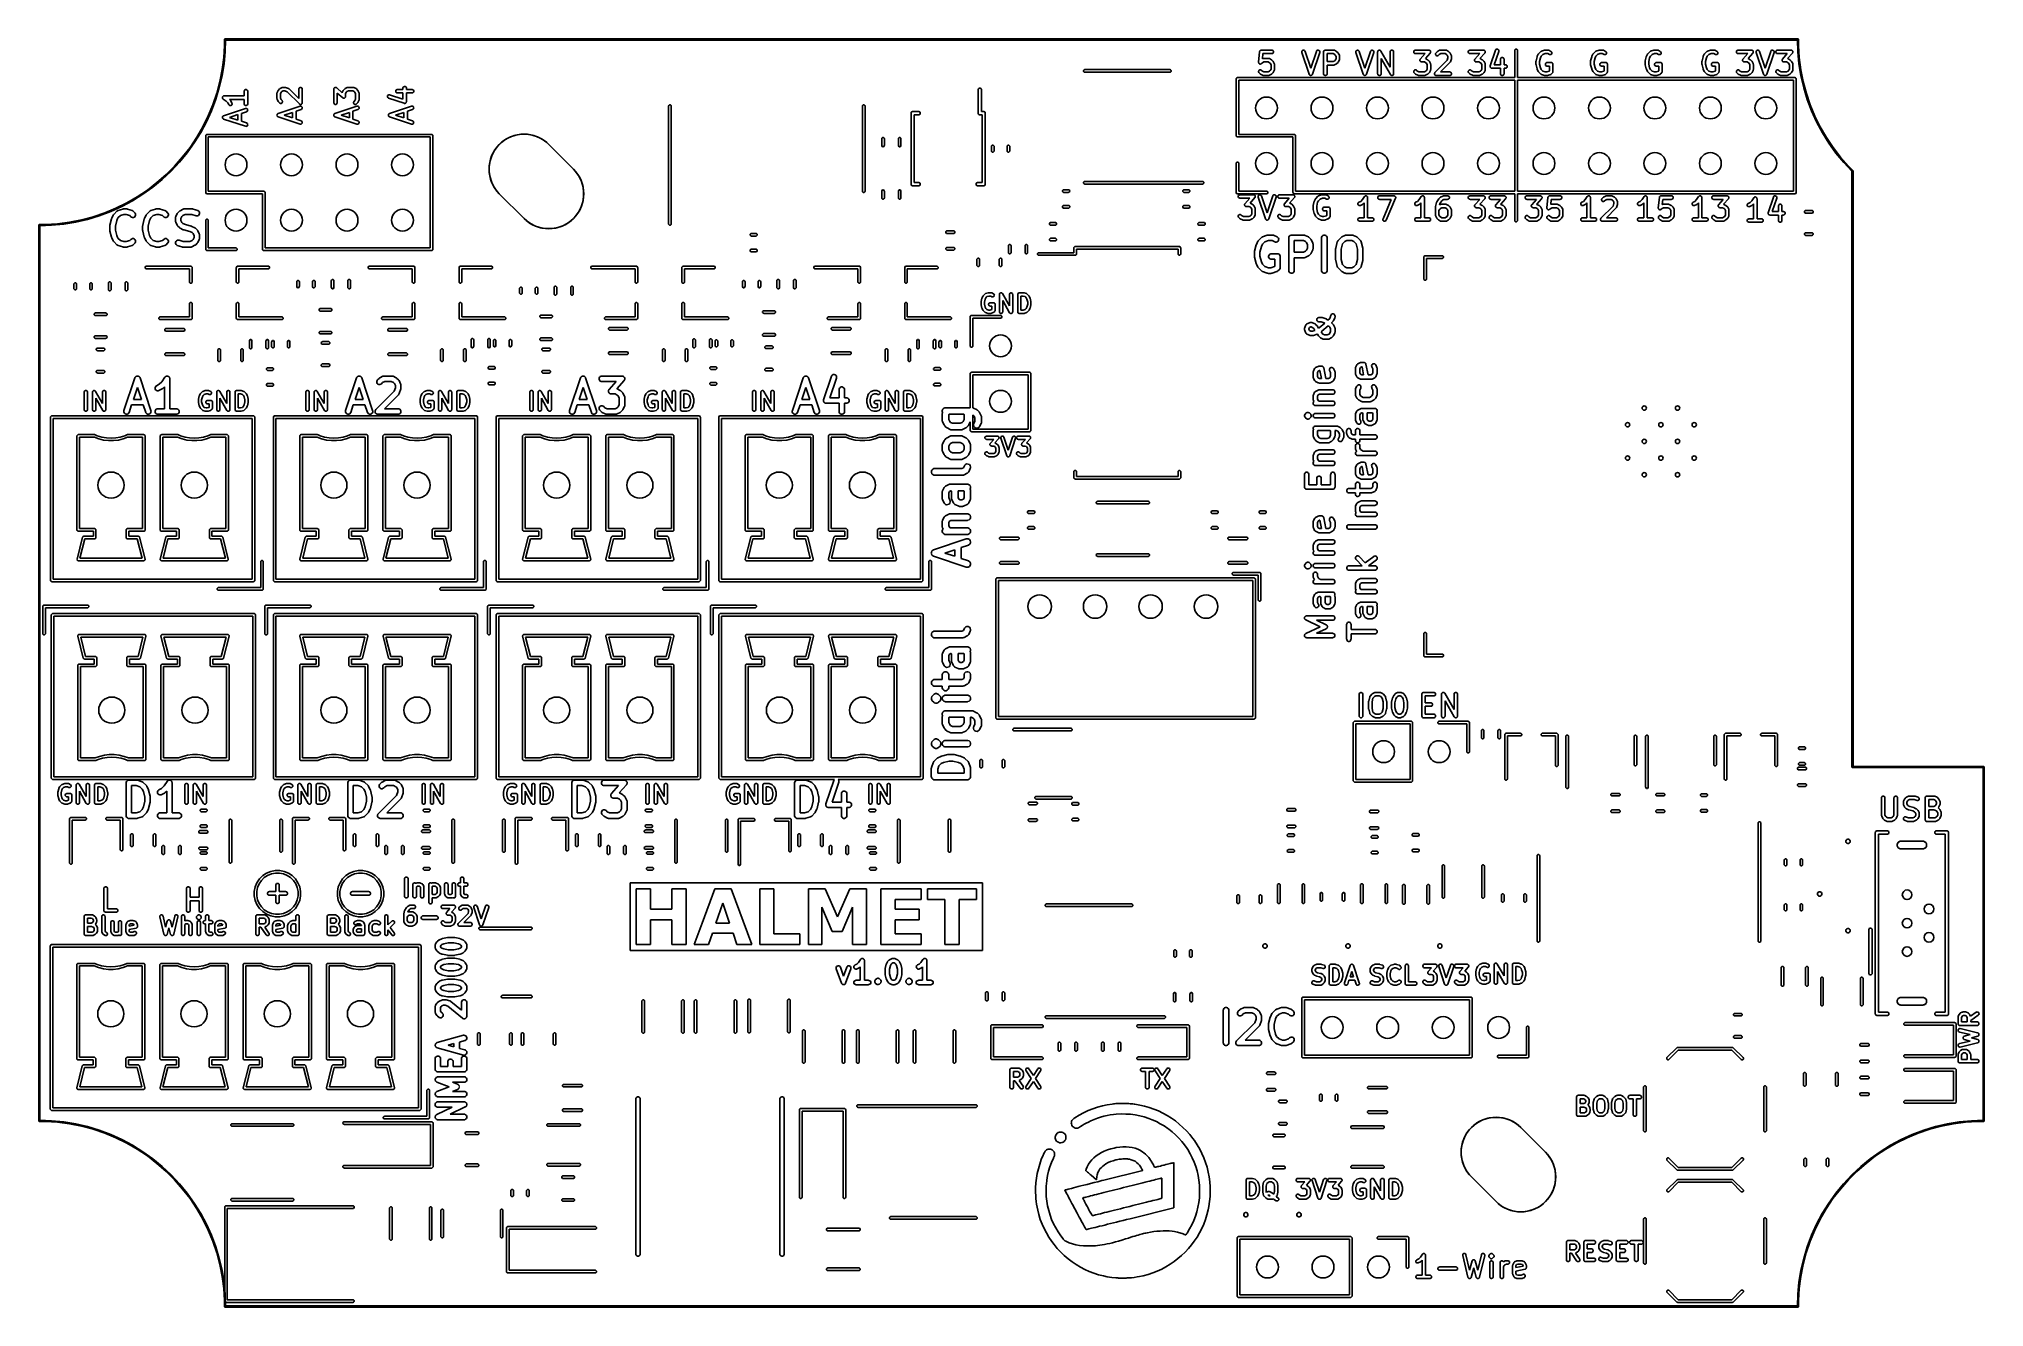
# Model space of a CAD drawing. Extents: x 89 to 178, y -115 to -57.
import ezdxf

# ---------------------------------------------------------------- set-up
doc = ezdxf.new("R2010")
doc.units = 0
doc.layers.add('BLACK', color=7, linetype='CONTINUOUS')

msp = doc.modelspace()

# ---------------------------------------------------------------- linework, layer by layer
at = {"layer": 'BLACK', "linetype": 'CONTINUOUS'}
for p, q in [((97.476903, -56.990433), (97.478689, -56.988646)), ((97.476903, -56.994143), (97.476903, -56.990433)), ((97.478689, -56.988646), (97.479775, -56.985305)), ((97.479775, -56.985305), (97.488023, -56.979312)), ((97.488023, -56.979312), (97.490433, -56.976903)), ((97.490433, -56.976903), (97.491682, -56.976654)), ((97.491682, -56.976654), (97.492275, -56.976224)), ((97.492275, -56.976224), (97.493847, -56.976224)), ((97.493847, -56.976224), (97.5, -56.975)), ((97.5, -56.975), (169.5, -56.975)), ((169.5, -56.975), (169.506153, -56.976224)), ((169.506153, -56.976224), (169.507725, -56.976224)), ((169.507725, -56.976224), (169.508317, -56.976654)), ((169.508317, -56.976654), (169.509567, -56.976903)), ((169.509567, -56.976903), (169.511976, -56.979312)), ((169.511976, -56.979312), (169.520225, -56.985305)), ((169.520225, -56.985305), (169.52131, -56.988646)), ((169.52131, -56.988646), (169.523097, -56.990433)), ((169.523097, -56.990433), (169.523097, -56.994143)), ((97.366282, -58.381279), (97.438709, -57.83114)), ((97.438709, -57.83114), (97.475, -57.277443)), ((97.506747, -57.557562), (97.452067, -58.112736)), ((97.475, -57), (97.476903, -56.994143)), ((97.475, -57.277443), (97.475, -57)), ((97.524182, -57.025), (97.506747, -57.557562)), ((169.47582, -57.025), (97.524182, -57.025)), ((144.809683, -58.037529), (144.857302, -57.561339)), ((144.857302, -57.561339), (144.858442, -57.555651)), ((144.858442, -57.553692), (144.859202, -57.551855)), ((144.858442, -57.555651), (144.858442, -57.553692)), ((144.859202, -57.551855), (144.860384, -57.545962)), ((144.860384, -57.545962), (144.865911, -57.535657)), ((144.865911, -57.535657), (144.870387, -57.524853)), ((144.870387, -57.524853), (144.873236, -57.522003)), ((144.873236, -57.522003), (144.87514, -57.518455)), ((144.87514, -57.518455), (144.884188, -57.511051)), ((144.884188, -57.511051), (144.892459, -57.502781)), ((144.892459, -57.502781), (144.89618, -57.501239)), ((144.89618, -57.501239), (144.899298, -57.498689)), ((144.899298, -57.498689), (144.910494, -57.49531)), ((144.910494, -57.49531), (144.921298, -57.490836)), ((144.921298, -57.490836), (144.927276, -57.490247)), ((144.927276, -57.490247), (144.929183, -57.489672)), ((144.929183, -57.489672), (144.931135, -57.489867)), ((144.931135, -57.489867), (144.936905, -57.489299)), ((144.936905, -57.489299), (145.413095, -57.489299)), ((145.009304, -57.649299), (144.985837, -57.883961)), ((144.985837, -57.883961), (144.996366, -57.878697)), ((144.996366, -57.878697), (145.011012, -57.873092)), ((145.413095, -57.649299), (145.009304, -57.649299)), ((145.011012, -57.873092), (145.013879, -57.872888)), ((145.013879, -57.872888), (145.016536, -57.871788)), ((145.016536, -57.871788), (145.032143, -57.870251)), ((145.032143, -57.870251), (145.270238, -57.870251)), ((145.270238, -57.870251), (145.285845, -57.871788)), ((145.285845, -57.871788), (145.288501, -57.872888)), ((145.288501, -57.872888), (145.291368, -57.873092)), ((145.291368, -57.873092), (145.306015, -57.878697)), ((145.306015, -57.878697), (145.401253, -57.926316)), ((145.413095, -57.489299), (145.428702, -57.490836)), ((145.428702, -57.647762), (145.413095, -57.649299)), ((145.428702, -57.490836), (145.457541, -57.502781)), ((145.457541, -57.635817), (145.428702, -57.647762)), ((145.457541, -57.502781), (145.479613, -57.524853)), ((145.479613, -57.613745), (145.457541, -57.635817)), ((145.479613, -57.524853), (145.491558, -57.553692)), ((145.491558, -57.584906), (145.479613, -57.613745)), ((145.491558, -57.553692), (145.491558, -57.584906)), ((146.787295, -57.579305), (146.789507, -57.548169)), ((146.790772, -57.594597), (146.787295, -57.579305)), ((146.789507, -57.548169), (146.803467, -57.52025)), ((147.124105, -58.594597), (146.790772, -57.594597)), ((146.803467, -57.52025), (146.827049, -57.499798)), ((146.827049, -57.499798), (146.856661, -57.489927)), ((146.856661, -57.489927), (146.887797, -57.492139)), ((146.887797, -57.492139), (146.915716, -57.506099)), ((146.915716, -57.506099), (146.936168, -57.529681)), ((146.936168, -57.529681), (146.942562, -57.544001)), ((146.942562, -57.544001), (147.2, -58.316315)), ((147.2, -58.316315), (147.457438, -57.544001)), ((147.609228, -57.594598), (147.275895, -58.594597)), ((147.457438, -57.544001), (147.463832, -57.529681)), ((147.463832, -57.529681), (147.484283, -57.506099)), ((147.484283, -57.506099), (147.512202, -57.49214)), ((147.512202, -57.49214), (147.543339, -57.489928)), ((147.543339, -57.489928), (147.572951, -57.499798)), ((147.572951, -57.499798), (147.596533, -57.52025)), ((147.596533, -57.52025), (147.610492, -57.548169)), ((147.612705, -57.579305), (147.609228, -57.594598)), ((147.610492, -57.548169), (147.612705, -57.579305)), ((147.786667, -57.569299), (147.788204, -57.553692)), ((147.786667, -58.569299), (147.786667, -57.569299)), ((147.788204, -57.553692), (147.800149, -57.524853)), ((147.800149, -57.524853), (147.822221, -57.502781)), ((147.822221, -57.502781), (147.85106, -57.490836)), ((147.85106, -57.490836), (147.866667, -57.489299)), ((147.866667, -57.489299), (148.247619, -57.489299)), ((148.228734, -57.649299), (147.946667, -57.649299)), ((147.946667, -57.649299), (147.946667, -58.013108)), ((148.295466, -57.682665), (148.228734, -57.649299)), ((148.247619, -57.489299), (148.263226, -57.490836)), ((148.263226, -57.490836), (148.265882, -57.491936)), ((148.265882, -57.491936), (148.268749, -57.49214)), ((148.268749, -57.49214), (148.283396, -57.497745)), ((148.283396, -57.497745), (148.378634, -57.545364)), ((148.324728, -57.711926), (148.295466, -57.682665)), ((148.358095, -57.77866), (148.324728, -57.711926)), ((148.358095, -57.883747), (148.358095, -57.77866)), ((148.378634, -57.545364), (148.385348, -57.54959)), ((148.385348, -57.54959), (148.387303, -57.5504)), ((148.387303, -57.5504), (148.389502, -57.552205)), ((148.389502, -57.552205), (148.391906, -57.553718)), ((148.391906, -57.553718), (148.393288, -57.555312)), ((148.393288, -57.555312), (148.399426, -57.560349)), ((148.399426, -57.560349), (148.447044, -57.607968)), ((148.447044, -57.607968), (148.452078, -57.614102)), ((148.452078, -57.614102), (148.453676, -57.615488)), ((148.453676, -57.615488), (148.455191, -57.617896)), ((148.455191, -57.617896), (148.456993, -57.620091)), ((148.456993, -57.620091), (148.4578, -57.622041)), ((148.4578, -57.622041), (148.46203, -57.62876)), ((148.46203, -57.62876), (148.509649, -57.723998)), ((148.509649, -57.723998), (148.515254, -57.738644)), ((148.515254, -57.738644), (148.515457, -57.741511)), ((148.515457, -57.741511), (148.516558, -57.744168)), ((148.516558, -57.744168), (148.518095, -57.759775)), ((148.518095, -57.759775), (148.518095, -57.902632)), ((149.263485, -57.579305), (149.265697, -57.548169)), ((149.266962, -57.594597), (149.263485, -57.579305)), ((149.265697, -57.548169), (149.279657, -57.52025)), ((149.600295, -58.594597), (149.266962, -57.594597)), ((149.279657, -57.52025), (149.303239, -57.499798)), ((149.303239, -57.499798), (149.332851, -57.489927)), ((149.332851, -57.489927), (149.363987, -57.492139)), ((149.363987, -57.492139), (149.391906, -57.506099)), ((149.391906, -57.506099), (149.412358, -57.529681)), ((149.412358, -57.529681), (149.418752, -57.544001)), ((149.418752, -57.544001), (149.67619, -58.316315)), ((149.67619, -58.316315), (149.933628, -57.544001)), ((150.085418, -57.594598), (149.752085, -58.594597)), ((149.933628, -57.544001), (149.940022, -57.529681)), ((149.940022, -57.529681), (149.960473, -57.506099)), ((149.960473, -57.506099), (149.988392, -57.49214)), ((149.988392, -57.49214), (150.019529, -57.489928)), ((150.019529, -57.489928), (150.049141, -57.499798)), ((150.049141, -57.499798), (150.072723, -57.52025)), ((150.072723, -57.52025), (150.086682, -57.548169)), ((150.088895, -57.579305), (150.085418, -57.594598)), ((150.086682, -57.548169), (150.088895, -57.579305)), ((150.262857, -57.569299), (150.263252, -57.565285)), ((150.262857, -58.569299), (150.262857, -57.569299)), ((150.263052, -57.563711), (150.263608, -57.561671)), ((150.263252, -57.565285), (150.263052, -57.563711)), ((150.263608, -57.561671), (150.264394, -57.553692)), ((150.264394, -57.553692), (150.268465, -57.543862)), ((150.268465, -57.543862), (150.271265, -57.533597)), ((150.271265, -57.533597), (150.274387, -57.529565)), ((150.274387, -57.529565), (150.276339, -57.524853)), ((150.276339, -57.524853), (150.283865, -57.517326)), ((150.283865, -57.517326), (150.290378, -57.508917)), ((150.290378, -57.508917), (150.294804, -57.506387)), ((150.294804, -57.506387), (150.298411, -57.502781)), ((150.298411, -57.502781), (150.308242, -57.498708)), ((150.308242, -57.498708), (150.317479, -57.493431)), ((150.317479, -57.493431), (150.322537, -57.492787)), ((150.322537, -57.492787), (150.32725, -57.490836)), ((150.32725, -57.490836), (150.33789, -57.490836)), ((150.33789, -57.490836), (150.348445, -57.489494)), ((150.348445, -57.489494), (150.353366, -57.490836)), ((150.353366, -57.490836), (150.358464, -57.490836)), ((150.358464, -57.490836), (150.368293, -57.494907)), ((150.368293, -57.494907), (150.378559, -57.497707)), ((150.378559, -57.497707), (150.38259, -57.500829)), ((150.38259, -57.500829), (150.387303, -57.502781)), ((150.387303, -57.502781), (150.394829, -57.510307)), ((150.394829, -57.510307), (150.403239, -57.51682)), ((150.403239, -57.51682), (150.407879, -57.523357)), ((150.407879, -57.523357), (150.409375, -57.524853)), ((150.409375, -57.524853), (150.409983, -57.526321)), ((150.409983, -57.526321), (150.412316, -57.529608)), ((150.412316, -57.529608), (150.834285, -58.268053)), ((150.844826, -58.60899), (150.422857, -57.870543)), ((150.422857, -57.870543), (150.422857, -58.569299)), ((150.834285, -57.569299), (150.835822, -57.553692)), ((150.834285, -58.268053), (150.834285, -57.569299)), ((150.835822, -57.553692), (150.847767, -57.524853)), ((150.847767, -57.524853), (150.869839, -57.502781)), ((150.869839, -57.502781), (150.898678, -57.490836)), ((150.898678, -57.490836), (150.929892, -57.490836)), ((150.929892, -57.490836), (150.958731, -57.502781)), ((150.958731, -57.502781), (150.980803, -57.524853)), ((150.980803, -57.524853), (150.992748, -57.553692)), ((150.992748, -57.553692), (150.994285, -57.569299)), ((150.994285, -57.569299), (150.994285, -58.569299)), ((151.912013, -57.553692), (151.923958, -57.524853)), ((151.912013, -57.584906), (151.912013, -57.553692)), ((151.923958, -57.613745), (151.912013, -57.584906)), ((151.923958, -57.524853), (151.94603, -57.502781)), ((151.94603, -57.635817), (151.923958, -57.613745)), ((151.94603, -57.502781), (151.974869, -57.490836)), ((151.974869, -57.647762), (151.94603, -57.635817)), ((151.974869, -57.490836), (151.990476, -57.489299)), ((151.990476, -57.649299), (151.974869, -57.647762)), ((151.990476, -57.489299), (152.609523, -57.489299)), ((152.433222, -57.649299), (151.990476, -57.649299)), ((152.215984, -57.897571), (152.433222, -57.649299)), ((152.669729, -57.621979), (152.447539, -57.875909)), ((152.447539, -57.875909), (152.454824, -57.878697)), ((152.454824, -57.878697), (152.550062, -57.926316)), ((152.609523, -57.489299), (152.617771, -57.490111)), ((152.617771, -57.490111), (152.619876, -57.489971)), ((152.619876, -57.489971), (152.621325, -57.490461)), ((152.621325, -57.490461), (152.62513, -57.490836)), ((152.62513, -57.490836), (152.637132, -57.495807)), ((152.637132, -57.495807), (152.649446, -57.499972)), ((152.649446, -57.499972), (152.651476, -57.501748)), ((152.651476, -57.501748), (152.653969, -57.502781)), ((152.653969, -57.502781), (152.663159, -57.511971)), ((152.663159, -57.511971), (152.672937, -57.520527)), ((152.67455, -57.615235), (152.669729, -57.621979)), ((152.672937, -57.520527), (152.674132, -57.522944)), ((152.674132, -57.522944), (152.676041, -57.524853)), ((152.676041, -57.613745), (152.67455, -57.615235)), ((152.676041, -57.524853), (152.681014, -57.53686)), ((152.676626, -57.612332), (152.676041, -57.613745)), ((152.67885, -57.609222), (152.676626, -57.612332)), ((152.683014, -57.596908), (152.67885, -57.609222)), ((152.681014, -57.53686), (152.686774, -57.548507)), ((152.687986, -57.584906), (152.683014, -57.596908)), ((152.686774, -57.548507), (152.686953, -57.551199)), ((152.686953, -57.551199), (152.687986, -57.553692)), ((152.687986, -57.553692), (152.687986, -57.566681)), ((152.687986, -57.566681), (152.688851, -57.579652)), ((152.688851, -57.579652), (152.687986, -57.582209)), ((152.687986, -57.582209), (152.687986, -57.584906)), ((152.912013, -57.64893), (152.923958, -57.620091)), ((152.912013, -57.680144), (152.912013, -57.64893)), ((152.923958, -57.708983), (152.912013, -57.680144)), ((152.923958, -57.620091), (152.933907, -57.607968)), ((152.94603, -57.731055), (152.923958, -57.708983)), ((152.933907, -57.607968), (152.981526, -57.56035)), ((152.974869, -57.743), (152.94603, -57.731055)), ((153.006083, -57.743), (152.974869, -57.743)), ((152.981526, -57.56035), (152.98766, -57.555315)), ((152.98766, -57.555315), (152.989046, -57.553718)), ((152.989046, -57.553718), (152.991454, -57.552202)), ((152.991454, -57.552202), (152.993649, -57.550401)), ((152.993649, -57.550401), (152.995599, -57.549593)), ((152.995599, -57.549593), (153.002318, -57.545364)), ((153.002318, -57.545364), (153.097556, -57.497745)), ((153.034922, -57.731055), (153.006083, -57.743)), ((153.047045, -57.721106), (153.034922, -57.731055)), ((153.085484, -57.682665), (153.047045, -57.721106)), ((153.152218, -57.649299), (153.085484, -57.682665)), ((153.097556, -57.497745), (153.112202, -57.49214)), ((153.112202, -57.49214), (153.115069, -57.491936)), ((153.115069, -57.491936), (153.117726, -57.490836)), ((153.117726, -57.490836), (153.133333, -57.489299)), ((153.133333, -57.489299), (153.371428, -57.489299)), ((153.352543, -57.649299), (153.152218, -57.649299)), ((153.419275, -57.682665), (153.352543, -57.649299)), ((153.371428, -57.489299), (153.387035, -57.490836)), ((153.387035, -57.490836), (153.389691, -57.491936)), ((153.389691, -57.491936), (153.392558, -57.49214)), ((153.392558, -57.49214), (153.407205, -57.497745)), ((153.407205, -57.497745), (153.502443, -57.545364)), ((153.448537, -57.711926), (153.419275, -57.682665)), ((153.444362, -57.954654), (153.481904, -57.84203)), ((153.481904, -57.77866), (153.448537, -57.711926)), ((153.481904, -57.84203), (153.481904, -57.77866)), ((153.502443, -57.545364), (153.509157, -57.54959)), ((153.509157, -57.54959), (153.511112, -57.5504)), ((153.511112, -57.5504), (153.513311, -57.552205)), ((153.513311, -57.552205), (153.515715, -57.553718)), ((153.515715, -57.553718), (153.517097, -57.555312)), ((153.517097, -57.555312), (153.523235, -57.560349)), ((153.523235, -57.560349), (153.570853, -57.607968)), ((153.570853, -57.607968), (153.575887, -57.614102)), ((153.575887, -57.614102), (153.577485, -57.615488)), ((153.577485, -57.615488), (153.579, -57.617896)), ((153.579, -57.617896), (153.580802, -57.620091)), ((153.580802, -57.620091), (153.581609, -57.622041)), ((153.581609, -57.622041), (153.585839, -57.62876)), ((153.585839, -57.62876), (153.633458, -57.723998)), ((153.637799, -57.880312), (153.59018, -58.023168)), ((153.633458, -57.723998), (153.639063, -57.738644)), ((153.639559, -57.872569), (153.637799, -57.880312)), ((153.639063, -57.738644), (153.639266, -57.741511)), ((153.639266, -57.741511), (153.640367, -57.744168)), ((153.640367, -57.87062), (153.639559, -57.872569)), ((153.640367, -57.744168), (153.641904, -57.759775)), ((153.640645, -57.867793), (153.640367, -57.87062)), ((153.641276, -57.86502), (153.640645, -57.867793)), ((153.641904, -57.855013), (153.641126, -57.862911)), ((153.641126, -57.862911), (153.641276, -57.86502)), ((153.641904, -57.759775), (153.641904, -57.855013)), ((154.412013, -57.553692), (154.423958, -57.524853)), ((154.412013, -57.584906), (154.412013, -57.553692)), ((154.423958, -57.613745), (154.412013, -57.584906)), ((154.423958, -57.524853), (154.44603, -57.502781)), ((154.44603, -57.635817), (154.423958, -57.613745)), ((154.44603, -57.502781), (154.474869, -57.490836)), ((154.474869, -57.647762), (154.44603, -57.635817)), ((154.474869, -57.490836), (154.490476, -57.489299)), ((154.490476, -57.649299), (154.474869, -57.647762)), ((154.490476, -57.489299), (155.109523, -57.489299)), ((154.933222, -57.649299), (154.490476, -57.649299)), ((154.715984, -57.897571), (154.933222, -57.649299)), ((155.169729, -57.621979), (154.947539, -57.875909)), ((154.947539, -57.875909), (154.954824, -57.878697)), ((154.954824, -57.878697), (155.050062, -57.926316)), ((155.109523, -57.489299), (155.117771, -57.490111)), ((155.117771, -57.490111), (155.119876, -57.489971)), ((155.119876, -57.489971), (155.121325, -57.490461)), ((155.121325, -57.490461), (155.12513, -57.490836)), ((155.12513, -57.490836), (155.137132, -57.495807)), ((155.137132, -57.495807), (155.149446, -57.499972)), ((155.149446, -57.499972), (155.151476, -57.501748)), ((155.151476, -57.501748), (155.153969, -57.502781)), ((155.153969, -57.502781), (155.163159, -57.511971)), ((155.163159, -57.511971), (155.172937, -57.520527)), ((155.17455, -57.615235), (155.169729, -57.621979)), ((155.172937, -57.520527), (155.174132, -57.522944)), ((155.174132, -57.522944), (155.176041, -57.524853)), ((155.176041, -57.613745), (155.17455, -57.615235)), ((155.176041, -57.524853), (155.181014, -57.53686)), ((155.176626, -57.612332), (155.176041, -57.613745)), ((155.17885, -57.609222), (155.176626, -57.612332)), ((155.183014, -57.596908), (155.17885, -57.609222)), ((155.181014, -57.53686), (155.186774, -57.548507)), ((155.187986, -57.584906), (155.183014, -57.596908)), ((155.186774, -57.548507), (155.186953, -57.551199)), ((155.186953, -57.551199), (155.187986, -57.553692)), ((155.187986, -57.553692), (155.187986, -57.566681)), ((155.187986, -57.566681), (155.188851, -57.579652)), ((155.188851, -57.579652), (155.187986, -57.582209)), ((155.187986, -57.582209), (155.187986, -57.584906)), ((155.414581, -58.210667), (155.652676, -57.496382)), ((155.804466, -57.546979), (155.60147, -58.155965)), ((155.652676, -57.496382), (155.65907, -57.482062)), ((155.65907, -57.482062), (155.679521, -57.45848)), ((155.679521, -57.45848), (155.707441, -57.444521)), ((155.707441, -57.444521), (155.738577, -57.442309)), ((155.738577, -57.442309), (155.768189, -57.452179)), ((155.768189, -57.452179), (155.791771, -57.472631)), ((155.791771, -57.472631), (155.80573, -57.50055)), ((155.807943, -57.531687), (155.804466, -57.546979)), ((155.80573, -57.50055), (155.807943, -57.531687)), ((155.888203, -57.887025), (155.900148, -57.858186)), ((155.900148, -57.858186), (155.92222, -57.836114)), ((155.92222, -57.836114), (155.951059, -57.824169)), ((155.951059, -57.824169), (155.982273, -57.824169)), ((155.982273, -57.824169), (156.011112, -57.836114)), ((156.011112, -57.836114), (156.033184, -57.858186)), ((156.033184, -57.858186), (156.045129, -57.887025)), ((156.544202, -58.745), (156.545, -57.499961)), ((156.545, -57.499961), (156.549582, -57.477003)), ((156.549582, -57.477003), (156.582075, -57.444552)), ((156.582075, -57.444552), (156.627997, -57.444581)), ((156.627997, -57.444581), (156.660448, -57.477074)), ((156.660448, -57.477074), (156.665, -57.500038)), ((156.665, -57.500038), (156.664202, -58.745)), ((157.512865, -57.978467), (157.560484, -57.787991)), ((157.560484, -57.787991), (157.560895, -57.78684)), ((157.560895, -57.78684), (157.560936, -57.786264)), ((157.560936, -57.786264), (157.56342, -57.779771)), ((157.56342, -57.779771), (157.56576, -57.773223)), ((157.56576, -57.773223), (157.566104, -57.772758)), ((157.566104, -57.772758), (157.566541, -57.771617)), ((157.566541, -57.771617), (157.61416, -57.676379)), ((157.61416, -57.676379), (157.618386, -57.669664)), ((157.618386, -57.669664), (157.619196, -57.66771)), ((157.619196, -57.66771), (157.621001, -57.66551)), ((157.621001, -57.66551), (157.622514, -57.663107)), ((157.622514, -57.663107), (157.624108, -57.661724)), ((157.624108, -57.661724), (157.629145, -57.655587)), ((157.629145, -57.655587), (157.724384, -57.560349)), ((157.713576, -57.835317), (157.670476, -58.007717)), ((157.751461, -57.759546), (157.713576, -57.835317)), ((157.724384, -57.560349), (157.736506, -57.5504)), ((157.736506, -57.5504), (157.739163, -57.549299)), ((157.739163, -57.549299), (157.741334, -57.547417)), ((157.741334, -57.547417), (157.755654, -57.541023)), ((157.824166, -57.68684), (157.751461, -57.759546)), ((157.755654, -57.541023), (157.89851, -57.493404)), ((157.936792, -57.649299), (157.824166, -57.68684)), ((157.89851, -57.493404), (157.906252, -57.491643)), ((157.906252, -57.491643), (157.908202, -57.490836)), ((157.908202, -57.490836), (157.911028, -57.490557)), ((157.911028, -57.490557), (157.913802, -57.489927)), ((157.913802, -57.489927), (157.91591, -57.490076)), ((157.91591, -57.490076), (157.923809, -57.489299)), ((157.923809, -57.489299), (158.066666, -57.489299)), ((158.047781, -57.649299), (157.936792, -57.649299)), ((158.126127, -57.688472), (158.047781, -57.649299)), ((158.066666, -57.489299), (158.082273, -57.490836)), ((158.082273, -57.490836), (158.084929, -57.491936)), ((158.084929, -57.491936), (158.087796, -57.49214)), ((158.087796, -57.49214), (158.102443, -57.497745)), ((158.102443, -57.497745), (158.197681, -57.545364)), ((158.140773, -57.694077), (158.126127, -57.688472)), ((158.17191, -57.69629), (158.140773, -57.694077)), ((158.201522, -57.686419), (158.17191, -57.69629)), ((158.197681, -57.545364), (158.210953, -57.553718)), ((158.225103, -57.665967), (158.201522, -57.686419)), ((158.210953, -57.553718), (158.231405, -57.577299)), ((158.239063, -57.638048), (158.225103, -57.665967)), ((158.231405, -57.577299), (158.241276, -57.606912)), ((158.241276, -57.606912), (158.239063, -57.638048)), ((160.012865, -57.978467), (160.060484, -57.787991)), ((160.060484, -57.787991), (160.060895, -57.78684)), ((160.060895, -57.78684), (160.060936, -57.786264)), ((160.060936, -57.786264), (160.06342, -57.779771)), ((160.06342, -57.779771), (160.06576, -57.773223)), ((160.06576, -57.773223), (160.066104, -57.772758)), ((160.066104, -57.772758), (160.066541, -57.771617)), ((160.066541, -57.771617), (160.11416, -57.676379)), ((160.11416, -57.676379), (160.118386, -57.669664)), ((160.118386, -57.669664), (160.119196, -57.66771)), ((160.119196, -57.66771), (160.121001, -57.66551)), ((160.121001, -57.66551), (160.122514, -57.663107)), ((160.122514, -57.663107), (160.124108, -57.661724)), ((160.124108, -57.661724), (160.129145, -57.655587)), ((160.129145, -57.655587), (160.224384, -57.560349)), ((160.213576, -57.835317), (160.170476, -58.007717)), ((160.251461, -57.759546), (160.213576, -57.835317)), ((160.224384, -57.560349), (160.236506, -57.5504)), ((160.236506, -57.5504), (160.239163, -57.549299)), ((160.239163, -57.549299), (160.241334, -57.547417)), ((160.241334, -57.547417), (160.255654, -57.541023)), ((160.324166, -57.68684), (160.251461, -57.759546)), ((160.255654, -57.541023), (160.39851, -57.493404)), ((160.436792, -57.649299), (160.324166, -57.68684)), ((160.39851, -57.493404), (160.406252, -57.491643)), ((160.406252, -57.491643), (160.408202, -57.490836)), ((160.408202, -57.490836), (160.411028, -57.490557)), ((160.411028, -57.490557), (160.413802, -57.489927)), ((160.413802, -57.489927), (160.41591, -57.490076)), ((160.41591, -57.490076), (160.423809, -57.489299)), ((160.423809, -57.489299), (160.566666, -57.489299)), ((160.547781, -57.649299), (160.436792, -57.649299)), ((160.626127, -57.688472), (160.547781, -57.649299)), ((160.566666, -57.489299), (160.582273, -57.490836)), ((160.582273, -57.490836), (160.584929, -57.491936)), ((160.584929, -57.491936), (160.587796, -57.49214)), ((160.587796, -57.49214), (160.602443, -57.497745)), ((160.602443, -57.497745), (160.697681, -57.545364)), ((160.640773, -57.694077), (160.626127, -57.688472)), ((160.67191, -57.69629), (160.640773, -57.694077)), ((160.701522, -57.686419), (160.67191, -57.69629)), ((160.697681, -57.545364), (160.710953, -57.553718)), ((160.725103, -57.665967), (160.701522, -57.686419)), ((160.710953, -57.553718), (160.731405, -57.577299)), ((160.739063, -57.638048), (160.725103, -57.665967)), ((160.731405, -57.577299), (160.741276, -57.606912)), ((160.741276, -57.606912), (160.739063, -57.638048)), ((162.512865, -57.978467), (162.560484, -57.787991)), ((162.560484, -57.787991), (162.560895, -57.78684)), ((162.560895, -57.78684), (162.560936, -57.786264)), ((162.560936, -57.786264), (162.56342, -57.779771)), ((162.56342, -57.779771), (162.56576, -57.773223)), ((162.56576, -57.773223), (162.566104, -57.772758)), ((162.566104, -57.772758), (162.566541, -57.771617)), ((162.566541, -57.771617), (162.61416, -57.676379)), ((162.61416, -57.676379), (162.618386, -57.669664)), ((162.618386, -57.669664), (162.619196, -57.66771)), ((162.619196, -57.66771), (162.621001, -57.66551)), ((162.621001, -57.66551), (162.622514, -57.663107)), ((162.622514, -57.663107), (162.624108, -57.661724)), ((162.624108, -57.661724), (162.629145, -57.655587)), ((162.629145, -57.655587), (162.724384, -57.560349)), ((162.713576, -57.835317), (162.670476, -58.007717)), ((162.751461, -57.759546), (162.713576, -57.835317)), ((162.724384, -57.560349), (162.736506, -57.5504)), ((162.736506, -57.5504), (162.739163, -57.549299)), ((162.739163, -57.549299), (162.741334, -57.547417)), ((162.741334, -57.547417), (162.755654, -57.541023)), ((162.824166, -57.68684), (162.751461, -57.759546)), ((162.755654, -57.541023), (162.89851, -57.493404)), ((162.936792, -57.649299), (162.824166, -57.68684)), ((162.89851, -57.493404), (162.906252, -57.491643)), ((162.906252, -57.491643), (162.908202, -57.490836)), ((162.908202, -57.490836), (162.911028, -57.490557)), ((162.911028, -57.490557), (162.913802, -57.489927)), ((162.913802, -57.489927), (162.91591, -57.490076)), ((162.91591, -57.490076), (162.923809, -57.489299)), ((162.923809, -57.489299), (163.066666, -57.489299)), ((163.047781, -57.649299), (162.936792, -57.649299)), ((163.126127, -57.688472), (163.047781, -57.649299)), ((163.066666, -57.489299), (163.082273, -57.490836)), ((163.082273, -57.490836), (163.084929, -57.491936)), ((163.084929, -57.491936), (163.087796, -57.49214)), ((163.087796, -57.49214), (163.102443, -57.497745)), ((163.102443, -57.497745), (163.197681, -57.545364)), ((163.140773, -57.694077), (163.126127, -57.688472)), ((163.17191, -57.69629), (163.140773, -57.694077)), ((163.201522, -57.686419), (163.17191, -57.69629)), ((163.197681, -57.545364), (163.210953, -57.553718)), ((163.225103, -57.665967), (163.201522, -57.686419)), ((163.210953, -57.553718), (163.231405, -57.577299)), ((163.239063, -57.638048), (163.225103, -57.665967)), ((163.231405, -57.577299), (163.241276, -57.606912)), ((163.241276, -57.606912), (163.239063, -57.638048)), ((165.112865, -57.978467), (165.160484, -57.787991)), ((165.160484, -57.787991), (165.160895, -57.78684)), ((165.160895, -57.78684), (165.160936, -57.786264)), ((165.160936, -57.786264), (165.16342, -57.779771)), ((165.16342, -57.779771), (165.16576, -57.773223)), ((165.16576, -57.773223), (165.166104, -57.772758)), ((165.166104, -57.772758), (165.166541, -57.771617)), ((165.166541, -57.771617), (165.21416, -57.676379)), ((165.21416, -57.676379), (165.218386, -57.669664)), ((165.218386, -57.669664), (165.219196, -57.66771)), ((165.219196, -57.66771), (165.221001, -57.66551)), ((165.221001, -57.66551), (165.222514, -57.663107)), ((165.222514, -57.663107), (165.224108, -57.661724)), ((165.224108, -57.661724), (165.229145, -57.655587)), ((165.229145, -57.655587), (165.324384, -57.560349)), ((165.313576, -57.835317), (165.270476, -58.007717)), ((165.351461, -57.759546), (165.313576, -57.835317)), ((165.324384, -57.560349), (165.336506, -57.5504)), ((165.336506, -57.5504), (165.339163, -57.549299)), ((165.339163, -57.549299), (165.341334, -57.547417)), ((165.341334, -57.547417), (165.355654, -57.541023)), ((165.424166, -57.68684), (165.351461, -57.759546)), ((165.355654, -57.541023), (165.49851, -57.493404)), ((165.536792, -57.649299), (165.424166, -57.68684)), ((165.49851, -57.493404), (165.506252, -57.491643)), ((165.506252, -57.491643), (165.508202, -57.490836)), ((165.508202, -57.490836), (165.511028, -57.490557)), ((165.511028, -57.490557), (165.513802, -57.489927)), ((165.513802, -57.489927), (165.51591, -57.490076)), ((165.51591, -57.490076), (165.523809, -57.489299)), ((165.523809, -57.489299), (165.666666, -57.489299)), ((165.647781, -57.649299), (165.536792, -57.649299)), ((165.726127, -57.688472), (165.647781, -57.649299)), ((165.666666, -57.489299), (165.682273, -57.490836)), ((165.682273, -57.490836), (165.684929, -57.491936)), ((165.684929, -57.491936), (165.687796, -57.49214)), ((165.687796, -57.49214), (165.702443, -57.497745)), ((165.702443, -57.497745), (165.797681, -57.545364)), ((165.740773, -57.694077), (165.726127, -57.688472)), ((165.77191, -57.69629), (165.740773, -57.694077)), ((165.801522, -57.686419), (165.77191, -57.69629)), ((165.797681, -57.545364), (165.810953, -57.553718)), ((165.825103, -57.665967), (165.801522, -57.686419)), ((165.810953, -57.553718), (165.831405, -57.577299)), ((165.839063, -57.638048), (165.825103, -57.665967)), ((165.831405, -57.577299), (165.841276, -57.606912)), ((165.841276, -57.606912), (165.839063, -57.638048)), ((166.683442, -57.553692), (166.695387, -57.524853)), ((166.683442, -57.584906), (166.683442, -57.553692)), ((166.695387, -57.613745), (166.683442, -57.584906)), ((166.695387, -57.524853), (166.717459, -57.502781)), ((166.717459, -57.635817), (166.695387, -57.613745)), ((166.717459, -57.502781), (166.746298, -57.490836)), ((166.746298, -57.647762), (166.717459, -57.635817)), ((166.746298, -57.490836), (166.761905, -57.489299)), ((166.761905, -57.649299), (166.746298, -57.647762)), ((166.761905, -57.489299), (167.380952, -57.489299)), ((167.204651, -57.649299), (166.761905, -57.649299)), ((166.987413, -57.897571), (167.204651, -57.649299)), ((167.441158, -57.621979), (167.218968, -57.875909)), ((167.218968, -57.875909), (167.226253, -57.878697)), ((167.226253, -57.878697), (167.321491, -57.926316)), ((167.380952, -57.489299), (167.3892, -57.490111)), ((167.3892, -57.490111), (167.391305, -57.489971)), ((167.391305, -57.489971), (167.392754, -57.490461)), ((167.392754, -57.490461), (167.396559, -57.490836)), ((167.396559, -57.490836), (167.408561, -57.495807)), ((167.408561, -57.495807), (167.420875, -57.499972)), ((167.420875, -57.499972), (167.422905, -57.501748)), ((167.422905, -57.501748), (167.425398, -57.502781)), ((167.425398, -57.502781), (167.434588, -57.511971)), ((167.434588, -57.511971), (167.444366, -57.520527)), ((167.445979, -57.615235), (167.441158, -57.621979)), ((167.444366, -57.520527), (167.445561, -57.522944)), ((167.445561, -57.522944), (167.44747, -57.524853)), ((167.44747, -57.613745), (167.445979, -57.615235)), ((167.44747, -57.524853), (167.452443, -57.53686)), ((167.448055, -57.612332), (167.44747, -57.613745)), ((167.450279, -57.609222), (167.448055, -57.612332)), ((167.454443, -57.596908), (167.450279, -57.609222)), ((167.452443, -57.53686), (167.458203, -57.548507)), ((167.459415, -57.584906), (167.454443, -57.596908)), ((167.458203, -57.548507), (167.458382, -57.551199)), ((167.458382, -57.551199), (167.459415, -57.553692)), ((167.459415, -57.553692), (167.459415, -57.566681)), ((167.459415, -57.566681), (167.46028, -57.579652)), ((167.46028, -57.579652), (167.459415, -57.582209)), ((167.459415, -57.582209), (167.459415, -57.584906)), ((167.587295, -57.579305), (167.589507, -57.548169)), ((167.590772, -57.594597), (167.587295, -57.579305)), ((167.589507, -57.548169), (167.603467, -57.52025)), ((167.924105, -58.594597), (167.590772, -57.594597)), ((167.603467, -57.52025), (167.627049, -57.499798)), ((167.627049, -57.499798), (167.656661, -57.489927)), ((167.656661, -57.489927), (167.687797, -57.492139)), ((167.687797, -57.492139), (167.715716, -57.506099)), ((167.715716, -57.506099), (167.736168, -57.529681)), ((167.736168, -57.529681), (167.742562, -57.544001)), ((167.742562, -57.544001), (168, -58.316315)), ((168, -58.316315), (168.257438, -57.544001)), ((168.409228, -57.594598), (168.075895, -58.594597)), ((168.257438, -57.544001), (168.263832, -57.529681)), ((168.263832, -57.529681), (168.284283, -57.506099)), ((168.284283, -57.506099), (168.312202, -57.49214)), ((168.312202, -57.49214), (168.343339, -57.489928)), ((168.343339, -57.489928), (168.372951, -57.499798)), ((168.372951, -57.499798), (168.396533, -57.52025)), ((168.396533, -57.52025), (168.410492, -57.548169)), ((168.412705, -57.579305), (168.409228, -57.594598)), ((168.410492, -57.548169), (168.412705, -57.579305)), ((168.492966, -57.553692), (168.504911, -57.524853)), ((168.492966, -57.584906), (168.492966, -57.553692)), ((168.504911, -57.613745), (168.492966, -57.584906)), ((168.504911, -57.524853), (168.526983, -57.502781)), ((168.526983, -57.635817), (168.504911, -57.613745)), ((168.526983, -57.502781), (168.555822, -57.490836)), ((168.555822, -57.647762), (168.526983, -57.635817)), ((168.555822, -57.490836), (168.571429, -57.489299)), ((168.571429, -57.649299), (168.555822, -57.647762)), ((168.571429, -57.489299), (169.190476, -57.489299)), ((169.014175, -57.649299), (168.571429, -57.649299)), ((168.796937, -57.897571), (169.014175, -57.649299)), ((169.250682, -57.621979), (169.028492, -57.875909)), ((169.028492, -57.875909), (169.035777, -57.878697)), ((169.035777, -57.878697), (169.131015, -57.926316)), ((169.190476, -57.489299), (169.198724, -57.490111)), ((169.198724, -57.490111), (169.200829, -57.489971)), ((169.200829, -57.489971), (169.202278, -57.490461)), ((169.202278, -57.490461), (169.206083, -57.490836)), ((169.206083, -57.490836), (169.218085, -57.495807)), ((169.218085, -57.495807), (169.230399, -57.499972)), ((169.230399, -57.499972), (169.232429, -57.501748)), ((169.232429, -57.501748), (169.234922, -57.502781)), ((169.234922, -57.502781), (169.244112, -57.511971)), ((169.244112, -57.511971), (169.25389, -57.520527)), ((169.255503, -57.615235), (169.250682, -57.621979)), ((169.25389, -57.520527), (169.255085, -57.522944)), ((169.255085, -57.522944), (169.256994, -57.524853)), ((169.256994, -57.613745), (169.255503, -57.615235)), ((169.256994, -57.524853), (169.261967, -57.53686)), ((169.257579, -57.612332), (169.256994, -57.613745)), ((169.259803, -57.609222), (169.257579, -57.612332)), ((169.263967, -57.596908), (169.259803, -57.609222)), ((169.261967, -57.53686), (169.267727, -57.548507)), ((169.268939, -57.584906), (169.263967, -57.596908)), ((169.267727, -57.548507), (169.267906, -57.551199)), ((169.267906, -57.551199), (169.268939, -57.553692)), ((169.268939, -57.553692), (169.268939, -57.566681)), ((169.268939, -57.566681), (169.269804, -57.579652)), ((169.269804, -57.579652), (169.268939, -57.582209)), ((169.268939, -57.582209), (169.268939, -57.584906)), ((169.493334, -57.558799), (169.47582, -57.025)), ((169.548257, -58.115194), (169.493334, -57.558799)), ((169.523097, -56.994143), (169.525, -57)), ((169.525, -57), (169.52502, -57.278059)), ((169.52502, -57.278059), (169.561473, -57.832981)), ((169.561473, -57.832981), (169.634221, -58.384321)), ((97.361195, -58.663145), (97.234518, -59.206432)), ((97.258029, -58.925502), (97.366282, -58.381279)), ((97.452067, -58.112736), (97.361195, -58.663145)), ((136.794567, -58.417039), (136.827039, -58.384567)), ((136.794567, -58.462961), (136.794567, -58.417039)), ((136.827039, -58.495433), (136.794567, -58.462961)), ((136.827039, -58.384567), (136.85, -58.38)), ((136.85, -58.5), (136.827039, -58.495433)), ((136.85, -58.38), (138.8, -58.38)), ((138.8, -58.5), (136.85, -58.5)), ((138.8, -58.38), (140.75, -58.38)), ((140.75, -58.5), (138.8, -58.5)), ((140.75, -58.38), (140.772961, -58.384567)), ((140.772961, -58.495433), (140.75, -58.5)), ((140.772961, -58.384567), (140.805433, -58.417039)), ((140.805433, -58.462961), (140.772961, -58.495433)), ((140.805433, -58.417039), (140.805433, -58.462961)), ((143.789567, -58.782039), (143.822039, -58.749567)), ((143.822039, -58.749567), (143.845, -58.745)), ((143.845, -58.745), (156.544202, -58.745)), ((144.809659, -58.053211), (144.809683, -58.037529)), ((144.810823, -58.057068), (144.809659, -58.053211)), ((144.810822, -58.489666), (144.810823, -58.458452)), ((144.822768, -58.518505), (144.810822, -58.489666)), ((144.810823, -58.061096), (144.810823, -58.057068)), ((144.815297, -58.071899), (144.810823, -58.061096)), ((144.810823, -58.458452), (144.822769, -58.429613)), ((144.818676, -58.083096), (144.815297, -58.071899)), ((144.821226, -58.086213), (144.818676, -58.083096)), ((144.822768, -58.089935), (144.821226, -58.086213)), ((144.831038, -58.098205), (144.822768, -58.089935)), ((144.832717, -58.530628), (144.822768, -58.518505)), ((144.822769, -58.429613), (144.844841, -58.407542)), ((144.838442, -58.107254), (144.831038, -58.098205)), ((144.880336, -58.578248), (144.832717, -58.530628)), ((144.84199, -58.109157), (144.838442, -58.107254)), ((144.84484, -58.112007), (144.84199, -58.109157)), ((144.855644, -58.116482), (144.84484, -58.112007)), ((144.844841, -58.407542), (144.87368, -58.395596)), ((144.865949, -58.12201), (144.855644, -58.116482)), ((144.869958, -58.12241), (144.865949, -58.12201)), ((144.873679, -58.123952), (144.869958, -58.12241)), ((144.885368, -58.123952), (144.873679, -58.123952)), ((144.87368, -58.395596), (144.904894, -58.395597)), ((144.886471, -58.583283), (144.880336, -58.578248)), ((144.897008, -58.125116), (144.885368, -58.123952)), ((144.887856, -58.58488), (144.886471, -58.583283)), ((144.89026, -58.586393), (144.887856, -58.58488)), ((144.892458, -58.588197), (144.89026, -58.586393)), ((144.89441, -58.589005), (144.892458, -58.588197)), ((144.901128, -58.593234), (144.89441, -58.589005)), ((144.900866, -58.123952), (144.897008, -58.125116)), ((144.904893, -58.123952), (144.900866, -58.123952)), ((144.996366, -58.640853), (144.901128, -58.593234)), ((144.915696, -58.119477), (144.904893, -58.123952)), ((144.904894, -58.395597), (144.933733, -58.407543)), ((144.926893, -58.116099), (144.915696, -58.119477)), ((144.93001, -58.113548), (144.926893, -58.116099)), ((144.933732, -58.112007), (144.93001, -58.113548)), ((144.945855, -58.102058), (144.933732, -58.112007)), ((144.933733, -58.407543), (144.945855, -58.417492)), ((144.984294, -58.063617), (144.945855, -58.102058)), ((144.945855, -58.417492), (144.984294, -58.455932)), ((145.051028, -58.030251), (144.984294, -58.063617)), ((144.984294, -58.455932), (145.051028, -58.489299)), ((145.011012, -58.646458), (144.996366, -58.640853)), ((145.013879, -58.646661), (145.011012, -58.646458)), ((145.016536, -58.647762), (145.013879, -58.646661)), ((145.032143, -58.649299), (145.016536, -58.647762)), ((145.270238, -58.649299), (145.032143, -58.649299)), ((145.251353, -58.030251), (145.051028, -58.030251)), ((145.051028, -58.489299), (145.251353, -58.489299)), ((145.318085, -58.063617), (145.251353, -58.030251)), ((145.251353, -58.489299), (145.318086, -58.455932)), ((145.285845, -58.647762), (145.270238, -58.649299)), ((145.288501, -58.646661), (145.285845, -58.647762)), ((145.291368, -58.646458), (145.288501, -58.646661)), ((145.306015, -58.640853), (145.291368, -58.646458)), ((145.401253, -58.593234), (145.306015, -58.640853)), ((145.347347, -58.092878), (145.318085, -58.063617)), ((145.318086, -58.455932), (145.347346, -58.426671)), ((145.347346, -58.426671), (145.380714, -58.359937)), ((145.380714, -58.159612), (145.347347, -58.092878)), ((145.380714, -58.359937), (145.380714, -58.159612)), ((145.401253, -57.926316), (145.407967, -57.930542)), ((145.40797, -58.589005), (145.401253, -58.593234)), ((145.407967, -57.930542), (145.409922, -57.931352)), ((145.409923, -58.588197), (145.40797, -58.589005)), ((145.409922, -57.931352), (145.412121, -57.933157)), ((145.41212, -58.586393), (145.409923, -58.588197)), ((145.414525, -58.58488), (145.41212, -58.586393)), ((145.412121, -57.933157), (145.414525, -57.93467)), ((145.414525, -57.93467), (145.415907, -57.936264)), ((145.415909, -58.583283), (145.414525, -58.58488)), ((145.415907, -57.936264), (145.422045, -57.941301)), ((145.422045, -58.578248), (145.415909, -58.583283)), ((145.422045, -57.941301), (145.469663, -57.98892)), ((145.469664, -58.530628), (145.422045, -58.578248)), ((145.469663, -57.98892), (145.474697, -57.995054)), ((145.474697, -58.524494), (145.469664, -58.530628)), ((145.474697, -57.995054), (145.476295, -57.99644)), ((145.476295, -58.523109), (145.474697, -58.524494)), ((145.476295, -57.99644), (145.47781, -57.998848)), ((145.47781, -58.520701), (145.476295, -58.523109)), ((145.47781, -57.998848), (145.479612, -58.001043)), ((145.479613, -58.518505), (145.47781, -58.520701)), ((145.479612, -58.001043), (145.480419, -58.002993)), ((145.480421, -58.516553), (145.479613, -58.518505)), ((145.480419, -58.002993), (145.484649, -58.009712)), ((145.484649, -58.509837), (145.480421, -58.516553)), ((145.484649, -58.009712), (145.532268, -58.10495)), ((145.532268, -58.414599), (145.484649, -58.509837)), ((145.532268, -58.10495), (145.537873, -58.119596)), ((145.537873, -58.399953), (145.532268, -58.414599)), ((145.537873, -58.119596), (145.538076, -58.122463)), ((145.538076, -58.397085), (145.537873, -58.399953)), ((145.538076, -58.122463), (145.539177, -58.12512)), ((145.539177, -58.394429), (145.538076, -58.397085)), ((145.539177, -58.12512), (145.540714, -58.140727)), ((145.540714, -58.378822), (145.539177, -58.394429)), ((145.540714, -58.140727), (145.540714, -58.378822)), ((147.130499, -58.608917), (147.124105, -58.594597)), ((147.134243, -58.613234), (147.130499, -58.608917)), ((147.1368, -58.618348), (147.134243, -58.613234)), ((147.144375, -58.624918), (147.1368, -58.618348)), ((147.15095, -58.632499), (147.144375, -58.624918)), ((147.156066, -58.635056), (147.15095, -58.632499)), ((147.160382, -58.6388), (147.156066, -58.635056)), ((147.169894, -58.64197), (147.160382, -58.6388)), ((147.178869, -58.646458), (147.169894, -58.64197)), ((147.18457, -58.646863), (147.178869, -58.646458)), ((147.189994, -58.648671), (147.18457, -58.646863)), ((147.200006, -58.647959), (147.189994, -58.648671)), ((147.210006, -58.64867), (147.200006, -58.647959)), ((147.215423, -58.646864), (147.210006, -58.64867)), ((147.22113, -58.646459), (147.215423, -58.646864)), ((147.230108, -58.641969), (147.22113, -58.646459)), ((147.239618, -58.6388), (147.230108, -58.641969)), ((147.243934, -58.635056), (147.239618, -58.6388)), ((147.249049, -58.632499), (147.243934, -58.635056)), ((147.255621, -58.62492), (147.249049, -58.632499)), ((147.2632, -58.618348), (147.255621, -58.62492)), ((147.265756, -58.613234), (147.2632, -58.618348)), ((147.269501, -58.608917), (147.265756, -58.613234)), ((147.275895, -58.594597), (147.269501, -58.608917)), ((147.788204, -58.584906), (147.786667, -58.569299)), ((147.800149, -58.613745), (147.788204, -58.584906)), ((147.822221, -58.635817), (147.800149, -58.613745)), ((147.85106, -58.647762), (147.822221, -58.635817)), ((147.882274, -58.647762), (147.85106, -58.647762)), ((147.911113, -58.635817), (147.882274, -58.647762)), ((147.933185, -58.613745), (147.911113, -58.635817)), ((147.94513, -58.584906), (147.933185, -58.613745)), ((147.946667, -58.569299), (147.94513, -58.584906)), ((147.946667, -58.013108), (148.228734, -58.013108)), ((148.247619, -58.173108), (147.946667, -58.173108)), ((147.946667, -58.173108), (147.946667, -58.569299)), ((148.228734, -58.013108), (148.295466, -57.979741)), ((148.263226, -58.171571), (148.247619, -58.173108)), ((148.265882, -58.17047), (148.263226, -58.171571)), ((148.268749, -58.170267), (148.265882, -58.17047)), ((148.283396, -58.164662), (148.268749, -58.170267)), ((148.378634, -58.117043), (148.283396, -58.164662)), ((148.295466, -57.979741), (148.324728, -57.95048)), ((148.324728, -57.95048), (148.358095, -57.883747)), ((148.385348, -58.112816), (148.378634, -58.117043)), ((148.387303, -58.112007), (148.385348, -58.112816)), ((148.389502, -58.110201), (148.387303, -58.112007)), ((148.391906, -58.108689), (148.389502, -58.110201)), ((148.393288, -58.107094), (148.391906, -58.108689)), ((148.399426, -58.102058), (148.393288, -58.107094)), ((148.447044, -58.054439), (148.399426, -58.102058)), ((148.452078, -58.048304), (148.447044, -58.054439)), ((148.453676, -58.046919), (148.452078, -58.048304)), ((148.455191, -58.04451), (148.453676, -58.046919)), ((148.456993, -58.042316), (148.455191, -58.04451)), ((148.4578, -58.040365), (148.456993, -58.042316)), ((148.46203, -58.033647), (148.4578, -58.040365)), ((148.509649, -57.938409), (148.46203, -58.033647)), ((148.515254, -57.923763), (148.509649, -57.938409)), ((148.515457, -57.920895), (148.515254, -57.923763)), ((148.516558, -57.918239), (148.515457, -57.920895)), ((148.518095, -57.902632), (148.516558, -57.918239)), ((149.606689, -58.608917), (149.600295, -58.594597)), ((149.610433, -58.613234), (149.606689, -58.608917)), ((149.61299, -58.618348), (149.610433, -58.613234)), ((149.620565, -58.624918), (149.61299, -58.618348)), ((149.62714, -58.632499), (149.620565, -58.624918)), ((149.632256, -58.635056), (149.62714, -58.632499)), ((149.636572, -58.6388), (149.632256, -58.635056)), ((149.646084, -58.64197), (149.636572, -58.6388)), ((149.655059, -58.646458), (149.646084, -58.64197)), ((149.66076, -58.646863), (149.655059, -58.646458)), ((149.666184, -58.648671), (149.66076, -58.646863)), ((149.676196, -58.647959), (149.666184, -58.648671)), ((149.686196, -58.64867), (149.676196, -58.647959)), ((149.691613, -58.646864), (149.686196, -58.64867)), ((149.69732, -58.646459), (149.691613, -58.646864)), ((149.706298, -58.641969), (149.69732, -58.646459)), ((149.715808, -58.6388), (149.706298, -58.641969)), ((149.720124, -58.635056), (149.715808, -58.6388)), ((149.725239, -58.632499), (149.720124, -58.635056)), ((149.731811, -58.62492), (149.725239, -58.632499)), ((149.73939, -58.618348), (149.731811, -58.62492)), ((149.741946, -58.613234), (149.73939, -58.618348)), ((149.745691, -58.608917), (149.741946, -58.613234)), ((149.752085, -58.594597), (149.745691, -58.608917)), ((150.264394, -58.584906), (150.262857, -58.569299)), ((150.276339, -58.613745), (150.264394, -58.584906)), ((150.298411, -58.635817), (150.276339, -58.613745)), ((150.32725, -58.647762), (150.298411, -58.635817)), ((150.358464, -58.647762), (150.32725, -58.647762)), ((150.387303, -58.635817), (150.358464, -58.647762)), ((150.409375, -58.613745), (150.387303, -58.635817)), ((150.42132, -58.584906), (150.409375, -58.613745)), ((150.422857, -58.569299), (150.42132, -58.584906)), ((150.847158, -58.612276), (150.844826, -58.60899)), ((150.847767, -58.613745), (150.847158, -58.612276)), ((150.849262, -58.61524), (150.847767, -58.613745)), ((150.853903, -58.621778), (150.849262, -58.61524)), ((150.862312, -58.62829), (150.853903, -58.621778)), ((150.869839, -58.635817), (150.862312, -58.62829)), ((150.874551, -58.637768), (150.869839, -58.635817)), ((150.878583, -58.640891), (150.874551, -58.637768)), ((150.888848, -58.64369), (150.878583, -58.640891)), ((150.898678, -58.647762), (150.888848, -58.64369)), ((150.903776, -58.647762), (150.898678, -58.647762)), ((150.908697, -58.649104), (150.903776, -58.647762)), ((150.919252, -58.647762), (150.908697, -58.649104)), ((150.929892, -58.647762), (150.919252, -58.647762)), ((150.934604, -58.64581), (150.929892, -58.647762)), ((150.939663, -58.645167), (150.934604, -58.64581)), ((150.948899, -58.639889), (150.939663, -58.645167)), ((150.958731, -58.635817), (150.948899, -58.639889)), ((150.962337, -58.63221), (150.958731, -58.635817)), ((150.966764, -58.629681), (150.962337, -58.63221)), ((150.973278, -58.621269), (150.966764, -58.629681)), ((150.980803, -58.613745), (150.973278, -58.621269)), ((150.982754, -58.609034), (150.980803, -58.613745)), ((150.985877, -58.605002), (150.982754, -58.609034)), ((150.988677, -58.594733), (150.985877, -58.605002)), ((150.992748, -58.584906), (150.988677, -58.594733)), ((150.993533, -58.576926), (150.992748, -58.584906)), ((150.99409, -58.574887), (150.993533, -58.576926)), ((150.994285, -58.569299), (150.993889, -58.573312)), ((150.993889, -58.573312), (150.99409, -58.574887)), ((151.912012, -58.489666), (151.912013, -58.458452)), ((151.923958, -58.518505), (151.912012, -58.489666)), ((151.912013, -58.458452), (151.923959, -58.429613)), ((151.933907, -58.530628), (151.923958, -58.518505)), ((151.923959, -58.429613), (151.946031, -58.407542)), ((151.981526, -58.578248), (151.933907, -58.530628)), ((151.946031, -58.407542), (151.97487, -58.395596)), ((151.97487, -58.395596), (152.006084, -58.395597)), ((151.987661, -58.583283), (151.981526, -58.578248)), ((151.989046, -58.58488), (151.987661, -58.583283)), ((151.99145, -58.586393), (151.989046, -58.58488)), ((151.993648, -58.588197), (151.99145, -58.586393)), ((151.9956, -58.589005), (151.993648, -58.588197)), ((152.002318, -58.593234), (151.9956, -58.589005)), ((152.097556, -58.640853), (152.002318, -58.593234)), ((152.006084, -58.395597), (152.034923, -58.407543)), ((152.034923, -58.407543), (152.047045, -58.417492)), ((152.047045, -58.417492), (152.085484, -58.455932)), ((152.085484, -58.455932), (152.152218, -58.489299)), ((152.112202, -58.646458), (152.097556, -58.640853)), ((152.115069, -58.646661), (152.112202, -58.646458)), ((152.117726, -58.647762), (152.115069, -58.646661)), ((152.133333, -58.649299), (152.117726, -58.647762)), ((152.419047, -58.649299), (152.133333, -58.649299)), ((152.152218, -58.489299), (152.400162, -58.489299)), ((152.196862, -57.939898), (152.197727, -57.93734)), ((152.197727, -57.952868), (152.196862, -57.939898)), ((152.197727, -57.934644), (152.202698, -57.922641)), ((152.197727, -57.93734), (152.197727, -57.934644)), ((152.197727, -57.965858), (152.197727, -57.952868)), ((152.198759, -57.96835), (152.197727, -57.965858)), ((152.198939, -57.971043), (152.198759, -57.96835)), ((152.204698, -57.982689), (152.198939, -57.971043)), ((152.202698, -57.922641), (152.206863, -57.910328)), ((152.209672, -57.994697), (152.204698, -57.982689)), ((152.206863, -57.910328), (152.209086, -57.907217)), ((152.209086, -57.907217), (152.209672, -57.905805)), ((152.209672, -57.905805), (152.211162, -57.904314)), ((152.21158, -57.996605), (152.209672, -57.994697)), ((152.211162, -57.904314), (152.215984, -57.897571)), ((152.212776, -57.999023), (152.21158, -57.996605)), ((152.222553, -58.007578), (152.212776, -57.999023)), ((152.231744, -58.016769), (152.222553, -58.007578)), ((152.234236, -58.017801), (152.231744, -58.016769)), ((152.236267, -58.019578), (152.234236, -58.017801)), ((152.24858, -58.023742), (152.236267, -58.019578)), ((152.260583, -58.028714), (152.24858, -58.023742)), ((152.264387, -58.029088), (152.260583, -58.028714)), ((152.265837, -58.029579), (152.264387, -58.029088)), ((152.267941, -58.029438), (152.265837, -58.029579)), ((152.27619, -58.030251), (152.267941, -58.029438)), ((152.400162, -58.030251), (152.27619, -58.030251)), ((152.466894, -58.063617), (152.400162, -58.030251)), ((152.400162, -58.489299), (152.466895, -58.455932)), ((152.434654, -58.647762), (152.419047, -58.649299)), ((152.43731, -58.646661), (152.434654, -58.647762)), ((152.440177, -58.646458), (152.43731, -58.646661)), ((152.454824, -58.640853), (152.440177, -58.646458)), ((152.550062, -58.593234), (152.454824, -58.640853)), ((152.496156, -58.092878), (152.466894, -58.063617)), ((152.466895, -58.455932), (152.496155, -58.426671)), ((152.496155, -58.426671), (152.529523, -58.359937)), ((152.529523, -58.159612), (152.496156, -58.092878)), ((152.529523, -58.359937), (152.529523, -58.159612)), ((152.550062, -57.926316), (152.556776, -57.930542)), ((152.556779, -58.589005), (152.550062, -58.593234)), ((152.556776, -57.930542), (152.558731, -57.931352)), ((152.558732, -58.588197), (152.556779, -58.589005)), ((152.558731, -57.931352), (152.56093, -57.933157)), ((152.560929, -58.586393), (152.558732, -58.588197)), ((152.563334, -58.58488), (152.560929, -58.586393)), ((152.56093, -57.933157), (152.563334, -57.93467)), ((152.563334, -57.93467), (152.564716, -57.936264)), ((152.564718, -58.583283), (152.563334, -58.58488)), ((152.564716, -57.936264), (152.570854, -57.941301)), ((152.570854, -58.578248), (152.564718, -58.583283)), ((152.570854, -57.941301), (152.618472, -57.98892)), ((152.618473, -58.530628), (152.570854, -58.578248)), ((152.618472, -57.98892), (152.623506, -57.995054)), ((152.623506, -58.524494), (152.618473, -58.530628)), ((152.623506, -57.995054), (152.625104, -57.99644)), ((152.625104, -58.523109), (152.623506, -58.524494)), ((152.625104, -57.99644), (152.626619, -57.998848)), ((152.626619, -58.520701), (152.625104, -58.523109)), ((152.626619, -57.998848), (152.628421, -58.001043)), ((152.628422, -58.518505), (152.626619, -58.520701)), ((152.628421, -58.001043), (152.629228, -58.002993)), ((152.62923, -58.516553), (152.628422, -58.518505)), ((152.629228, -58.002993), (152.633458, -58.009712)), ((152.633458, -58.509837), (152.62923, -58.516553)), ((152.633458, -58.009712), (152.681077, -58.10495)), ((152.681077, -58.414599), (152.633458, -58.509837)), ((152.681077, -58.10495), (152.686682, -58.119596)), ((152.686682, -58.399953), (152.681077, -58.414599)), ((152.686682, -58.119596), (152.686885, -58.122463)), ((152.686885, -58.397085), (152.686682, -58.399953)), ((152.686885, -58.122463), (152.687986, -58.12512)), ((152.687986, -58.394429), (152.686885, -58.397085)), ((152.687986, -58.12512), (152.689523, -58.140727)), ((152.689523, -58.378822), (152.687986, -58.394429)), ((152.689523, -58.140727), (152.689523, -58.378822)), ((152.864394, -58.553692), (152.876339, -58.524853)), ((152.864394, -58.584906), (152.864394, -58.553692)), ((152.876339, -58.613745), (152.864394, -58.584906)), ((152.876339, -58.524853), (152.886288, -58.512731)), ((152.898411, -58.635817), (152.876339, -58.613745)), ((152.886288, -58.512731), (153.444362, -57.954654)), ((152.92725, -58.647762), (152.898411, -58.635817)), ((152.942857, -58.649299), (152.92725, -58.647762)), ((153.561904, -58.649299), (152.942857, -58.649299)), ((153.570854, -58.054438), (153.135994, -58.489299)), ((153.135994, -58.489299), (153.561904, -58.489299)), ((153.561904, -58.489299), (153.577511, -58.490836)), ((153.577511, -58.647762), (153.561904, -58.649299)), ((153.580803, -58.042316), (153.570854, -58.054438)), ((153.577511, -58.490836), (153.60635, -58.502781)), ((153.60635, -58.635817), (153.577511, -58.647762)), ((153.581903, -58.039658), (153.580803, -58.042316)), ((153.583786, -58.037488), (153.581903, -58.039658)), ((153.59018, -58.023168), (153.583786, -58.037488)), ((153.60635, -58.502781), (153.628422, -58.524853)), ((153.628422, -58.613745), (153.60635, -58.635817)), ((153.628422, -58.524853), (153.640367, -58.553692)), ((153.640367, -58.584906), (153.628422, -58.613745)), ((153.640367, -58.553692), (153.640367, -58.584906)), ((154.412012, -58.489666), (154.412013, -58.458452)), ((154.423958, -58.518505), (154.412012, -58.489666)), ((154.412013, -58.458452), (154.423959, -58.429613)), ((154.433907, -58.530628), (154.423958, -58.518505)), ((154.423959, -58.429613), (154.446031, -58.407542)), ((154.481526, -58.578248), (154.433907, -58.530628)), ((154.446031, -58.407542), (154.47487, -58.395596)), ((154.47487, -58.395596), (154.506084, -58.395597)), ((154.487661, -58.583283), (154.481526, -58.578248)), ((154.489046, -58.58488), (154.487661, -58.583283)), ((154.49145, -58.586393), (154.489046, -58.58488)), ((154.493648, -58.588197), (154.49145, -58.586393)), ((154.4956, -58.589005), (154.493648, -58.588197)), ((154.502318, -58.593234), (154.4956, -58.589005)), ((154.597556, -58.640853), (154.502318, -58.593234)), ((154.506084, -58.395597), (154.534923, -58.407543)), ((154.534923, -58.407543), (154.547045, -58.417492)), ((154.547045, -58.417492), (154.585484, -58.455932)), ((154.585484, -58.455932), (154.652218, -58.489299)), ((154.612202, -58.646458), (154.597556, -58.640853)), ((154.615069, -58.646661), (154.612202, -58.646458)), ((154.617726, -58.647762), (154.615069, -58.646661)), ((154.633333, -58.649299), (154.617726, -58.647762)), ((154.919047, -58.649299), (154.633333, -58.649299)), ((154.652218, -58.489299), (154.900162, -58.489299)), ((154.696862, -57.939898), (154.697727, -57.93734)), ((154.697727, -57.952868), (154.696862, -57.939898)), ((154.697727, -57.934644), (154.702698, -57.922641)), ((154.697727, -57.93734), (154.697727, -57.934644)), ((154.697727, -57.965858), (154.697727, -57.952868)), ((154.698759, -57.96835), (154.697727, -57.965858)), ((154.698939, -57.971043), (154.698759, -57.96835)), ((154.704698, -57.982689), (154.698939, -57.971043)), ((154.702698, -57.922641), (154.706863, -57.910328)), ((154.709672, -57.994697), (154.704698, -57.982689)), ((154.706863, -57.910328), (154.709086, -57.907217)), ((154.709086, -57.907217), (154.709672, -57.905805)), ((154.709672, -57.905805), (154.711162, -57.904314)), ((154.71158, -57.996605), (154.709672, -57.994697)), ((154.711162, -57.904314), (154.715984, -57.897571)), ((154.712776, -57.999023), (154.71158, -57.996605)), ((154.722553, -58.007578), (154.712776, -57.999023)), ((154.731744, -58.016769), (154.722553, -58.007578)), ((154.734236, -58.017801), (154.731744, -58.016769)), ((154.736267, -58.019578), (154.734236, -58.017801)), ((154.74858, -58.023742), (154.736267, -58.019578)), ((154.760583, -58.028714), (154.74858, -58.023742)), ((154.764387, -58.029088), (154.760583, -58.028714)), ((154.765837, -58.029579), (154.764387, -58.029088)), ((154.767941, -58.029438), (154.765837, -58.029579)), ((154.77619, -58.030251), (154.767941, -58.029438)), ((154.900162, -58.030251), (154.77619, -58.030251)), ((154.966894, -58.063617), (154.900162, -58.030251)), ((154.900162, -58.489299), (154.966895, -58.455932)), ((154.934654, -58.647762), (154.919047, -58.649299)), ((154.93731, -58.646661), (154.934654, -58.647762)), ((154.940177, -58.646458), (154.93731, -58.646661)), ((154.954824, -58.640853), (154.940177, -58.646458)), ((155.050062, -58.593234), (154.954824, -58.640853)), ((154.996156, -58.092878), (154.966894, -58.063617)), ((154.966895, -58.455932), (154.996155, -58.426671)), ((154.996155, -58.426671), (155.029523, -58.359937)), ((155.029523, -58.159612), (154.996156, -58.092878)), ((155.029523, -58.359937), (155.029523, -58.159612)), ((155.050062, -57.926316), (155.056776, -57.930542)), ((155.056779, -58.589005), (155.050062, -58.593234)), ((155.056776, -57.930542), (155.058731, -57.931352)), ((155.058732, -58.588197), (155.056779, -58.589005)), ((155.058731, -57.931352), (155.06093, -57.933157)), ((155.060929, -58.586393), (155.058732, -58.588197)), ((155.063334, -58.58488), (155.060929, -58.586393)), ((155.06093, -57.933157), (155.063334, -57.93467)), ((155.063334, -57.93467), (155.064716, -57.936264)), ((155.064718, -58.583283), (155.063334, -58.58488)), ((155.064716, -57.936264), (155.070854, -57.941301)), ((155.070854, -58.578248), (155.064718, -58.583283)), ((155.070854, -57.941301), (155.118472, -57.98892)), ((155.118473, -58.530628), (155.070854, -58.578248)), ((155.118472, -57.98892), (155.123506, -57.995054)), ((155.123506, -58.524494), (155.118473, -58.530628)), ((155.123506, -57.995054), (155.125104, -57.99644)), ((155.125104, -58.523109), (155.123506, -58.524494)), ((155.125104, -57.99644), (155.126619, -57.998848)), ((155.126619, -58.520701), (155.125104, -58.523109)), ((155.126619, -57.998848), (155.128421, -58.001043)), ((155.128422, -58.518505), (155.126619, -58.520701)), ((155.128421, -58.001043), (155.129228, -58.002993)), ((155.12923, -58.516553), (155.128422, -58.518505)), ((155.129228, -58.002993), (155.133458, -58.009712)), ((155.133458, -58.509837), (155.12923, -58.516553)), ((155.133458, -58.009712), (155.181077, -58.10495)), ((155.181077, -58.414599), (155.133458, -58.509837)), ((155.181077, -58.10495), (155.186682, -58.119596)), ((155.186682, -58.399953), (155.181077, -58.414599)), ((155.186682, -58.119596), (155.186885, -58.122463)), ((155.186885, -58.397085), (155.186682, -58.399953)), ((155.186885, -58.122463), (155.187986, -58.12512)), ((155.187986, -58.394429), (155.186885, -58.397085)), ((155.187986, -58.12512), (155.189523, -58.140727)), ((155.189523, -58.378822), (155.187986, -58.394429)), ((155.189523, -58.140727), (155.189523, -58.378822)), ((155.411104, -58.225959), (155.412013, -58.221961)), ((155.412013, -58.238754), (155.411104, -58.225959)), ((155.412013, -58.220358), (155.412821, -58.218406)), ((155.412013, -58.221961), (155.412013, -58.220358)), ((155.412013, -58.251572), (155.412013, -58.238754)), ((155.413112, -58.254225), (155.412013, -58.251572)), ((155.412821, -58.218406), (155.414581, -58.210667)), ((155.413316, -58.257095), (155.413112, -58.254225)), ((155.419052, -58.268567), (155.413316, -58.257095)), ((155.423958, -58.280411), (155.419052, -58.268567)), ((155.42599, -58.282443), (155.423958, -58.280411)), ((155.427276, -58.285014), (155.42599, -58.282443)), ((155.436957, -58.29341), (155.427276, -58.285014)), ((155.44603, -58.302483), (155.436957, -58.29341)), ((155.448687, -58.303583), (155.44603, -58.302483)), ((155.450858, -58.305466), (155.448687, -58.303583)), ((155.463019, -58.309519), (155.450858, -58.305466)), ((155.474869, -58.314428), (155.463019, -58.309519)), ((155.478948, -58.314829), (155.474869, -58.314428)), ((155.48047, -58.315337), (155.478948, -58.314829)), ((155.482578, -58.315187), (155.48047, -58.315337)), ((155.490476, -58.315965), (155.482578, -58.315187)), ((155.886666, -58.315965), (155.490476, -58.315965)), ((155.60147, -58.155965), (155.886666, -58.155965)), ((155.886666, -57.902632), (155.888203, -57.887025)), ((155.886666, -58.155965), (155.886666, -57.902632)), ((155.886666, -58.569299), (155.886666, -58.315965)), ((155.888203, -58.584906), (155.886666, -58.569299)), ((155.900148, -58.613745), (155.888203, -58.584906)), ((155.92222, -58.635817), (155.900148, -58.613745)), ((155.951059, -58.647762), (155.92222, -58.635817)), ((155.982273, -58.647762), (155.951059, -58.647762)), ((156.011112, -58.635817), (155.982273, -58.647762)), ((156.033184, -58.613745), (156.011112, -58.635817)), ((156.045129, -58.584906), (156.033184, -58.613745)), ((156.045129, -57.887025), (156.046666, -57.902632)), ((156.046666, -58.569299), (156.045129, -58.584906)), ((156.046666, -57.902632), (156.046666, -58.155965)), ((156.046666, -58.155965), (156.109523, -58.155965)), ((156.109523, -58.315965), (156.046666, -58.315965)), ((156.046666, -58.315965), (156.046666, -58.569299)), ((156.109523, -58.155965), (156.12513, -58.157502)), ((156.12513, -58.314428), (156.109523, -58.315965)), ((156.12513, -58.157502), (156.153969, -58.169447)), ((156.153969, -58.302483), (156.12513, -58.314428)), ((156.153969, -58.169447), (156.176041, -58.191519)), ((156.176041, -58.280411), (156.153969, -58.302483)), ((156.176041, -58.191519), (156.187986, -58.220358)), ((156.187986, -58.251572), (156.176041, -58.280411)), ((156.187986, -58.220358), (156.187986, -58.251572)), ((156.664202, -58.745), (169.365, -58.745)), ((157.510476, -57.99787), (157.510743, -57.995149)), ((157.510476, -58.140727), (157.510476, -57.99787)), ((157.510743, -58.143447), (157.510476, -58.140727)), ((157.51057, -57.993981), (157.511434, -57.988136)), ((157.510743, -57.995149), (157.51057, -57.993981)), ((157.51057, -58.144616), (157.510743, -58.143447)), ((157.511434, -58.15046), (157.51057, -58.144616)), ((157.511434, -57.988136), (157.512013, -57.982263)), ((157.512013, -58.156334), (157.511434, -58.15046)), ((157.512013, -57.982263), (157.512464, -57.981172)), ((157.512464, -58.157424), (157.512013, -58.156334)), ((157.512464, -57.981172), (157.512865, -57.978467)), ((157.512865, -58.16013), (157.512464, -58.157424)), ((157.560484, -58.350606), (157.512865, -58.16013)), ((157.560895, -58.351756), (157.560484, -58.350606)), ((157.560936, -58.352333), (157.560895, -58.351756)), ((157.56342, -58.358825), (157.560936, -58.352333)), ((157.56576, -58.365374), (157.56342, -58.358825)), ((157.566104, -58.365838), (157.56576, -58.365374)), ((157.566541, -58.36698), (157.566104, -58.365838)), ((157.61416, -58.462218), (157.566541, -58.36698)), ((157.618386, -58.468932), (157.61416, -58.462218)), ((157.619196, -58.470887), (157.618386, -58.468932)), ((157.621, -58.473086), (157.619196, -58.470887)), ((157.622514, -58.47549), (157.621, -58.473086)), ((157.624109, -58.476874), (157.622514, -58.47549)), ((157.629145, -58.483009), (157.624109, -58.476874)), ((157.724383, -58.578249), (157.629145, -58.483009)), ((157.670476, -58.007717), (157.670476, -58.13088)), ((157.670476, -58.13088), (157.713576, -58.30328)), ((157.713576, -58.30328), (157.751462, -58.379052)), ((157.736506, -58.588198), (157.724383, -58.578249)), ((157.739164, -58.589299), (157.736506, -58.588198)), ((157.741334, -58.591181), (157.739164, -58.589299)), ((157.755654, -58.597575), (157.741334, -58.591181)), ((157.751462, -58.379052), (157.824166, -58.451757)), ((157.89851, -58.645194), (157.755654, -58.597575)), ((157.824166, -58.451757), (157.936792, -58.489299)), ((157.906252, -58.646954), (157.89851, -58.645194)), ((157.908202, -58.647762), (157.906252, -58.646954)), ((157.911028, -58.64804), (157.908202, -58.647762)), ((157.913802, -58.648671), (157.911028, -58.64804)), ((157.91591, -58.648521), (157.913802, -58.648671)), ((157.923809, -58.649299), (157.91591, -58.648521)), ((158.019047, -58.649299), (157.923809, -58.649299)), ((157.936792, -58.489299), (158.006064, -58.489299)), ((157.940584, -58.12512), (157.952529, -58.096281)), ((157.940584, -58.156334), (157.940584, -58.12512)), ((157.952529, -58.185173), (157.940584, -58.156334)), ((157.952529, -58.096281), (157.974601, -58.074209)), ((157.974601, -58.207245), (157.952529, -58.185173)), ((157.974601, -58.074209), (158.00344, -58.062264)), ((158.00344, -58.21919), (157.974601, -58.207245)), ((158.00344, -58.062264), (158.019047, -58.060727)), ((158.019047, -58.220727), (158.00344, -58.21919)), ((158.006064, -58.489299), (158.11869, -58.451756)), ((158.019047, -58.060727), (158.209523, -58.060727)), ((158.129523, -58.220727), (158.019047, -58.220727)), ((158.026944, -58.648521), (158.019047, -58.649299)), ((158.029053, -58.648671), (158.026944, -58.648521)), ((158.031825, -58.64804), (158.029053, -58.648671)), ((158.034654, -58.647762), (158.031825, -58.64804)), ((158.036605, -58.646953), (158.034654, -58.647762)), ((158.044345, -58.645194), (158.036605, -58.646953)), ((158.187202, -58.597575), (158.044345, -58.645194)), ((158.11869, -58.451756), (158.129523, -58.440923)), ((158.129523, -58.440923), (158.129523, -58.220727)), ((158.201522, -58.591181), (158.187202, -58.597575)), ((158.203693, -58.589297), (158.201522, -58.591181)), ((158.206351, -58.588197), (158.203693, -58.589297)), ((158.218473, -58.578248), (158.206351, -58.588197)), ((158.209523, -58.060727), (158.22513, -58.062264)), ((158.266092, -58.530628), (158.218473, -58.578248)), ((158.22513, -58.062264), (158.253969, -58.074209)), ((158.253969, -58.074209), (158.276041, -58.096281)), ((158.276036, -58.51851), (158.266092, -58.530628)), ((158.276041, -58.518506), (158.276036, -58.51851)), ((158.276041, -58.096281), (158.287986, -58.12512)), ((158.287986, -58.489667), (158.276041, -58.518506)), ((158.287986, -58.12512), (158.289523, -58.140727)), ((158.289523, -58.47406), (158.287986, -58.489667)), ((158.289523, -58.140727), (158.289523, -58.47406)), ((160.010476, -57.99787), (160.010743, -57.995149)), ((160.010476, -58.140727), (160.010476, -57.99787)), ((160.010743, -58.143447), (160.010476, -58.140727)), ((160.01057, -57.993981), (160.011434, -57.988136)), ((160.010743, -57.995149), (160.01057, -57.993981)), ((160.01057, -58.144616), (160.010743, -58.143447)), ((160.011434, -58.15046), (160.01057, -58.144616)), ((160.011434, -57.988136), (160.012013, -57.982263)), ((160.012013, -58.156334), (160.011434, -58.15046)), ((160.012013, -57.982263), (160.012464, -57.981172)), ((160.012464, -58.157424), (160.012013, -58.156334)), ((160.012464, -57.981172), (160.012865, -57.978467)), ((160.012865, -58.16013), (160.012464, -58.157424)), ((160.060484, -58.350606), (160.012865, -58.16013)), ((160.060895, -58.351756), (160.060484, -58.350606)), ((160.060936, -58.352333), (160.060895, -58.351756)), ((160.06342, -58.358825), (160.060936, -58.352333)), ((160.06576, -58.365374), (160.06342, -58.358825)), ((160.066104, -58.365838), (160.06576, -58.365374)), ((160.066541, -58.36698), (160.066104, -58.365838)), ((160.11416, -58.462218), (160.066541, -58.36698)), ((160.118386, -58.468932), (160.11416, -58.462218)), ((160.119196, -58.470887), (160.118386, -58.468932)), ((160.121, -58.473086), (160.119196, -58.470887)), ((160.122514, -58.47549), (160.121, -58.473086)), ((160.124109, -58.476874), (160.122514, -58.47549)), ((160.129145, -58.483009), (160.124109, -58.476874)), ((160.224383, -58.578249), (160.129145, -58.483009)), ((160.170476, -58.007717), (160.170476, -58.13088)), ((160.170476, -58.13088), (160.213576, -58.30328)), ((160.213576, -58.30328), (160.251462, -58.379052)), ((160.236506, -58.588198), (160.224383, -58.578249)), ((160.239164, -58.589299), (160.236506, -58.588198)), ((160.241334, -58.591181), (160.239164, -58.589299)), ((160.255654, -58.597575), (160.241334, -58.591181)), ((160.251462, -58.379052), (160.324166, -58.451757)), ((160.39851, -58.645194), (160.255654, -58.597575)), ((160.324166, -58.451757), (160.436792, -58.489299)), ((160.406252, -58.646954), (160.39851, -58.645194)), ((160.408202, -58.647762), (160.406252, -58.646954)), ((160.411028, -58.64804), (160.408202, -58.647762)), ((160.413802, -58.648671), (160.411028, -58.64804)), ((160.41591, -58.648521), (160.413802, -58.648671)), ((160.423809, -58.649299), (160.41591, -58.648521)), ((160.519047, -58.649299), (160.423809, -58.649299)), ((160.436792, -58.489299), (160.506064, -58.489299)), ((160.440584, -58.12512), (160.452529, -58.096281)), ((160.440584, -58.156334), (160.440584, -58.12512)), ((160.452529, -58.185173), (160.440584, -58.156334)), ((160.452529, -58.096281), (160.474601, -58.074209)), ((160.474601, -58.207245), (160.452529, -58.185173)), ((160.474601, -58.074209), (160.50344, -58.062264)), ((160.50344, -58.21919), (160.474601, -58.207245)), ((160.50344, -58.062264), (160.519047, -58.060727)), ((160.519047, -58.220727), (160.50344, -58.21919)), ((160.506064, -58.489299), (160.61869, -58.451756)), ((160.519047, -58.060727), (160.709523, -58.060727)), ((160.629523, -58.220727), (160.519047, -58.220727)), ((160.526944, -58.648521), (160.519047, -58.649299)), ((160.529053, -58.648671), (160.526944, -58.648521)), ((160.531825, -58.64804), (160.529053, -58.648671)), ((160.534654, -58.647762), (160.531825, -58.64804)), ((160.536605, -58.646953), (160.534654, -58.647762)), ((160.544345, -58.645194), (160.536605, -58.646953)), ((160.687202, -58.597575), (160.544345, -58.645194)), ((160.61869, -58.451756), (160.629523, -58.440923)), ((160.629523, -58.440923), (160.629523, -58.220727)), ((160.701522, -58.591181), (160.687202, -58.597575)), ((160.703693, -58.589297), (160.701522, -58.591181)), ((160.706351, -58.588197), (160.703693, -58.589297)), ((160.718473, -58.578248), (160.706351, -58.588197)), ((160.709523, -58.060727), (160.72513, -58.062264)), ((160.766092, -58.530628), (160.718473, -58.578248)), ((160.72513, -58.062264), (160.753969, -58.074209)), ((160.753969, -58.074209), (160.776041, -58.096281)), ((160.776036, -58.51851), (160.766092, -58.530628)), ((160.776041, -58.518506), (160.776036, -58.51851)), ((160.776041, -58.096281), (160.787986, -58.12512)), ((160.787986, -58.489667), (160.776041, -58.518506)), ((160.787986, -58.12512), (160.789523, -58.140727)), ((160.789523, -58.47406), (160.787986, -58.489667)), ((160.789523, -58.140727), (160.789523, -58.47406)), ((162.510476, -57.99787), (162.510743, -57.995149)), ((162.510476, -58.140727), (162.510476, -57.99787)), ((162.510743, -58.143447), (162.510476, -58.140727)), ((162.51057, -57.993981), (162.511434, -57.988136)), ((162.510743, -57.995149), (162.51057, -57.993981)), ((162.51057, -58.144616), (162.510743, -58.143447)), ((162.511434, -58.15046), (162.51057, -58.144616)), ((162.511434, -57.988136), (162.512013, -57.982263)), ((162.512013, -58.156334), (162.511434, -58.15046)), ((162.512013, -57.982263), (162.512464, -57.981172)), ((162.512464, -58.157424), (162.512013, -58.156334)), ((162.512464, -57.981172), (162.512865, -57.978467)), ((162.512865, -58.16013), (162.512464, -58.157424)), ((162.560484, -58.350606), (162.512865, -58.16013)), ((162.560895, -58.351756), (162.560484, -58.350606)), ((162.560936, -58.352333), (162.560895, -58.351756)), ((162.56342, -58.358825), (162.560936, -58.352333)), ((162.56576, -58.365374), (162.56342, -58.358825)), ((162.566104, -58.365838), (162.56576, -58.365374)), ((162.566541, -58.36698), (162.566104, -58.365838)), ((162.61416, -58.462218), (162.566541, -58.36698)), ((162.618386, -58.468932), (162.61416, -58.462218)), ((162.619196, -58.470887), (162.618386, -58.468932)), ((162.621, -58.473086), (162.619196, -58.470887)), ((162.622514, -58.47549), (162.621, -58.473086)), ((162.624109, -58.476874), (162.622514, -58.47549)), ((162.629145, -58.483009), (162.624109, -58.476874)), ((162.724383, -58.578249), (162.629145, -58.483009)), ((162.670476, -58.007717), (162.670476, -58.13088)), ((162.670476, -58.13088), (162.713576, -58.30328)), ((162.713576, -58.30328), (162.751462, -58.379052)), ((162.736506, -58.588198), (162.724383, -58.578249)), ((162.739164, -58.589299), (162.736506, -58.588198)), ((162.741334, -58.591181), (162.739164, -58.589299)), ((162.755654, -58.597575), (162.741334, -58.591181)), ((162.751462, -58.379052), (162.824166, -58.451757)), ((162.89851, -58.645194), (162.755654, -58.597575)), ((162.824166, -58.451757), (162.936792, -58.489299)), ((162.906252, -58.646954), (162.89851, -58.645194)), ((162.908202, -58.647762), (162.906252, -58.646954)), ((162.911028, -58.64804), (162.908202, -58.647762)), ((162.913802, -58.648671), (162.911028, -58.64804)), ((162.91591, -58.648521), (162.913802, -58.648671)), ((162.923809, -58.649299), (162.91591, -58.648521)), ((163.019047, -58.649299), (162.923809, -58.649299)), ((162.936792, -58.489299), (163.006064, -58.489299)), ((162.940584, -58.12512), (162.952529, -58.096281)), ((162.940584, -58.156334), (162.940584, -58.12512)), ((162.952529, -58.185173), (162.940584, -58.156334)), ((162.952529, -58.096281), (162.974601, -58.074209)), ((162.974601, -58.207245), (162.952529, -58.185173)), ((162.974601, -58.074209), (163.00344, -58.062264)), ((163.00344, -58.21919), (162.974601, -58.207245)), ((163.00344, -58.062264), (163.019047, -58.060727)), ((163.019047, -58.220727), (163.00344, -58.21919)), ((163.006064, -58.489299), (163.11869, -58.451756)), ((163.019047, -58.060727), (163.209523, -58.060727)), ((163.129523, -58.220727), (163.019047, -58.220727)), ((163.026944, -58.648521), (163.019047, -58.649299)), ((163.029053, -58.648671), (163.026944, -58.648521)), ((163.031825, -58.64804), (163.029053, -58.648671)), ((163.034654, -58.647762), (163.031825, -58.64804)), ((163.036605, -58.646953), (163.034654, -58.647762)), ((163.044345, -58.645194), (163.036605, -58.646953)), ((163.187202, -58.597575), (163.044345, -58.645194)), ((163.11869, -58.451756), (163.129523, -58.440923)), ((163.129523, -58.440923), (163.129523, -58.220727)), ((163.201522, -58.591181), (163.187202, -58.597575)), ((163.203693, -58.589297), (163.201522, -58.591181)), ((163.206351, -58.588197), (163.203693, -58.589297)), ((163.218473, -58.578248), (163.206351, -58.588197)), ((163.209523, -58.060727), (163.22513, -58.062264)), ((163.266092, -58.530628), (163.218473, -58.578248)), ((163.22513, -58.062264), (163.253969, -58.074209)), ((163.253969, -58.074209), (163.276041, -58.096281)), ((163.276036, -58.51851), (163.266092, -58.530628)), ((163.276041, -58.518506), (163.276036, -58.51851)), ((163.276041, -58.096281), (163.287986, -58.12512)), ((163.287986, -58.489667), (163.276041, -58.518506)), ((163.287986, -58.12512), (163.289523, -58.140727)), ((163.289523, -58.47406), (163.287986, -58.489667)), ((163.289523, -58.140727), (163.289523, -58.47406)), ((165.110476, -57.99787), (165.110743, -57.995149)), ((165.110476, -58.140727), (165.110476, -57.99787)), ((165.110743, -58.143447), (165.110476, -58.140727)), ((165.11057, -57.993981), (165.111434, -57.988136)), ((165.110743, -57.995149), (165.11057, -57.993981)), ((165.11057, -58.144616), (165.110743, -58.143447)), ((165.111434, -58.15046), (165.11057, -58.144616)), ((165.111434, -57.988136), (165.112013, -57.982263)), ((165.112013, -58.156334), (165.111434, -58.15046)), ((165.112013, -57.982263), (165.112464, -57.981172)), ((165.112464, -58.157424), (165.112013, -58.156334)), ((165.112464, -57.981172), (165.112865, -57.978467)), ((165.112865, -58.16013), (165.112464, -58.157424)), ((165.160484, -58.350606), (165.112865, -58.16013)), ((165.160895, -58.351756), (165.160484, -58.350606)), ((165.160936, -58.352333), (165.160895, -58.351756)), ((165.16342, -58.358825), (165.160936, -58.352333)), ((165.16576, -58.365374), (165.16342, -58.358825)), ((165.166104, -58.365838), (165.16576, -58.365374)), ((165.166541, -58.36698), (165.166104, -58.365838)), ((165.21416, -58.462218), (165.166541, -58.36698)), ((165.218386, -58.468932), (165.21416, -58.462218)), ((165.219196, -58.470887), (165.218386, -58.468932)), ((165.221, -58.473086), (165.219196, -58.470887)), ((165.222514, -58.47549), (165.221, -58.473086)), ((165.224109, -58.476874), (165.222514, -58.47549)), ((165.229145, -58.483009), (165.224109, -58.476874)), ((165.324383, -58.578249), (165.229145, -58.483009)), ((165.270476, -58.007717), (165.270476, -58.13088)), ((165.270476, -58.13088), (165.313576, -58.30328)), ((165.313576, -58.30328), (165.351462, -58.379052)), ((165.336506, -58.588198), (165.324383, -58.578249)), ((165.339164, -58.589299), (165.336506, -58.588198)), ((165.341334, -58.591181), (165.339164, -58.589299)), ((165.355654, -58.597575), (165.341334, -58.591181)), ((165.351462, -58.379052), (165.424166, -58.451757)), ((165.49851, -58.645194), (165.355654, -58.597575)), ((165.424166, -58.451757), (165.536792, -58.489299)), ((165.506252, -58.646954), (165.49851, -58.645194)), ((165.508202, -58.647762), (165.506252, -58.646954)), ((165.511028, -58.64804), (165.508202, -58.647762)), ((165.513802, -58.648671), (165.511028, -58.64804)), ((165.51591, -58.648521), (165.513802, -58.648671)), ((165.523809, -58.649299), (165.51591, -58.648521)), ((165.619047, -58.649299), (165.523809, -58.649299)), ((165.536792, -58.489299), (165.606064, -58.489299)), ((165.540584, -58.12512), (165.552529, -58.096281)), ((165.540584, -58.156334), (165.540584, -58.12512)), ((165.552529, -58.185173), (165.540584, -58.156334)), ((165.552529, -58.096281), (165.574601, -58.074209)), ((165.574601, -58.207245), (165.552529, -58.185173)), ((165.574601, -58.074209), (165.60344, -58.062264)), ((165.60344, -58.21919), (165.574601, -58.207245)), ((165.60344, -58.062264), (165.619047, -58.060727)), ((165.619047, -58.220727), (165.60344, -58.21919)), ((165.606064, -58.489299), (165.71869, -58.451756)), ((165.619047, -58.060727), (165.809523, -58.060727)), ((165.729523, -58.220727), (165.619047, -58.220727)), ((165.626944, -58.648521), (165.619047, -58.649299)), ((165.629053, -58.648671), (165.626944, -58.648521)), ((165.631825, -58.64804), (165.629053, -58.648671)), ((165.634654, -58.647762), (165.631825, -58.64804)), ((165.636605, -58.646953), (165.634654, -58.647762)), ((165.644345, -58.645194), (165.636605, -58.646953)), ((165.787202, -58.597575), (165.644345, -58.645194)), ((165.71869, -58.451756), (165.729523, -58.440923)), ((165.729523, -58.440923), (165.729523, -58.220727)), ((165.801522, -58.591181), (165.787202, -58.597575)), ((165.803693, -58.589297), (165.801522, -58.591181)), ((165.806351, -58.588197), (165.803693, -58.589297)), ((165.818473, -58.578248), (165.806351, -58.588197)), ((165.809523, -58.060727), (165.82513, -58.062264)), ((165.866092, -58.530628), (165.818473, -58.578248)), ((165.82513, -58.062264), (165.853969, -58.074209)), ((165.853969, -58.074209), (165.876041, -58.096281)), ((165.876036, -58.51851), (165.866092, -58.530628)), ((165.876041, -58.518506), (165.876036, -58.51851)), ((165.876041, -58.096281), (165.887986, -58.12512)), ((165.887986, -58.489667), (165.876041, -58.518506)), ((165.887986, -58.12512), (165.889523, -58.140727)), ((165.889523, -58.47406), (165.887986, -58.489667)), ((165.889523, -58.140727), (165.889523, -58.47406)), ((166.683441, -58.489666), (166.683442, -58.458452)), ((166.695387, -58.518505), (166.683441, -58.489666)), ((166.683442, -58.458452), (166.695388, -58.429613)), ((166.705336, -58.530628), (166.695387, -58.518505)), ((166.695388, -58.429613), (166.71746, -58.407542)), ((166.752955, -58.578248), (166.705336, -58.530628)), ((166.71746, -58.407542), (166.746299, -58.395596)), ((166.746299, -58.395596), (166.777513, -58.395597)), ((166.75909, -58.583283), (166.752955, -58.578248)), ((166.760475, -58.58488), (166.75909, -58.583283)), ((166.762879, -58.586393), (166.760475, -58.58488)), ((166.765077, -58.588197), (166.762879, -58.586393)), ((166.767029, -58.589005), (166.765077, -58.588197)), ((166.773747, -58.593234), (166.767029, -58.589005)), ((166.868985, -58.640853), (166.773747, -58.593234)), ((166.777513, -58.395597), (166.806352, -58.407543)), ((166.806352, -58.407543), (166.818474, -58.417492)), ((166.818474, -58.417492), (166.856913, -58.455932)), ((166.856913, -58.455932), (166.923647, -58.489299)), ((166.883631, -58.646458), (166.868985, -58.640853)), ((166.886498, -58.646661), (166.883631, -58.646458)), ((166.889155, -58.647762), (166.886498, -58.646661)), ((166.904762, -58.649299), (166.889155, -58.647762)), ((167.190476, -58.649299), (166.904762, -58.649299)), ((166.923647, -58.489299), (167.171591, -58.489299)), ((166.968291, -57.939898), (166.969156, -57.93734)), ((166.969156, -57.952868), (166.968291, -57.939898)), ((166.969156, -57.934644), (166.974127, -57.922641)), ((166.969156, -57.93734), (166.969156, -57.934644)), ((166.969156, -57.965858), (166.969156, -57.952868)), ((166.970188, -57.96835), (166.969156, -57.965858)), ((166.970368, -57.971043), (166.970188, -57.96835)), ((166.976127, -57.982689), (166.970368, -57.971043)), ((166.974127, -57.922641), (166.978292, -57.910328)), ((166.981101, -57.994697), (166.976127, -57.982689)), ((166.978292, -57.910328), (166.980515, -57.907217)), ((166.980515, -57.907217), (166.981101, -57.905805)), ((166.981101, -57.905805), (166.982591, -57.904314)), ((166.983009, -57.996605), (166.981101, -57.994697)), ((166.982591, -57.904314), (166.987413, -57.897571)), ((166.984205, -57.999023), (166.983009, -57.996605)), ((166.993982, -58.007578), (166.984205, -57.999023)), ((167.003173, -58.016769), (166.993982, -58.007578)), ((167.005665, -58.017801), (167.003173, -58.016769)), ((167.007696, -58.019578), (167.005665, -58.017801)), ((167.020009, -58.023742), (167.007696, -58.019578)), ((167.032012, -58.028714), (167.020009, -58.023742)), ((167.035816, -58.029088), (167.032012, -58.028714)), ((167.037266, -58.029579), (167.035816, -58.029088)), ((167.03937, -58.029438), (167.037266, -58.029579)), ((167.047619, -58.030251), (167.03937, -58.029438)), ((167.171591, -58.030251), (167.047619, -58.030251)), ((167.238323, -58.063617), (167.171591, -58.030251)), ((167.171591, -58.489299), (167.238324, -58.455932)), ((167.206083, -58.647762), (167.190476, -58.649299)), ((167.208739, -58.646661), (167.206083, -58.647762)), ((167.211606, -58.646458), (167.208739, -58.646661)), ((167.226253, -58.640853), (167.211606, -58.646458)), ((167.321491, -58.593234), (167.226253, -58.640853)), ((167.267585, -58.092878), (167.238323, -58.063617)), ((167.238324, -58.455932), (167.267584, -58.426671)), ((167.267584, -58.426671), (167.300952, -58.359937)), ((167.300952, -58.159612), (167.267585, -58.092878)), ((167.300952, -58.359937), (167.300952, -58.159612)), ((167.321491, -57.926316), (167.328205, -57.930542)), ((167.328208, -58.589005), (167.321491, -58.593234)), ((167.328205, -57.930542), (167.33016, -57.931352)), ((167.330161, -58.588197), (167.328208, -58.589005)), ((167.33016, -57.931352), (167.332359, -57.933157)), ((167.332358, -58.586393), (167.330161, -58.588197)), ((167.334763, -58.58488), (167.332358, -58.586393)), ((167.332359, -57.933157), (167.334763, -57.93467)), ((167.334763, -57.93467), (167.336145, -57.936264)), ((167.336147, -58.583283), (167.334763, -58.58488)), ((167.336145, -57.936264), (167.342283, -57.941301)), ((167.342283, -58.578248), (167.336147, -58.583283)), ((167.342283, -57.941301), (167.389901, -57.98892)), ((167.389902, -58.530628), (167.342283, -58.578248)), ((167.389901, -57.98892), (167.394935, -57.995054)), ((167.394935, -58.524494), (167.389902, -58.530628)), ((167.394935, -57.995054), (167.396533, -57.99644)), ((167.396533, -58.523109), (167.394935, -58.524494)), ((167.396533, -57.99644), (167.398048, -57.998848)), ((167.398048, -58.520701), (167.396533, -58.523109)), ((167.398048, -57.998848), (167.39985, -58.001043)), ((167.399851, -58.518505), (167.398048, -58.520701)), ((167.39985, -58.001043), (167.400657, -58.002993)), ((167.400659, -58.516553), (167.399851, -58.518505)), ((167.400657, -58.002993), (167.404887, -58.009712)), ((167.404887, -58.509837), (167.400659, -58.516553)), ((167.404887, -58.009712), (167.452506, -58.10495)), ((167.452506, -58.414599), (167.404887, -58.509837)), ((167.452506, -58.10495), (167.458111, -58.119596)), ((167.458111, -58.399953), (167.452506, -58.414599)), ((167.458111, -58.119596), (167.458314, -58.122463)), ((167.458314, -58.397085), (167.458111, -58.399953)), ((167.458314, -58.122463), (167.459415, -58.12512)), ((167.459415, -58.394429), (167.458314, -58.397085)), ((167.459415, -58.12512), (167.460952, -58.140727)), ((167.460952, -58.378822), (167.459415, -58.394429)), ((167.460952, -58.140727), (167.460952, -58.378822)), ((167.930499, -58.608917), (167.924105, -58.594597)), ((167.934243, -58.613234), (167.930499, -58.608917)), ((167.9368, -58.618348), (167.934243, -58.613234)), ((167.944375, -58.624918), (167.9368, -58.618348)), ((167.95095, -58.632499), (167.944375, -58.624918)), ((167.956066, -58.635056), (167.95095, -58.632499)), ((167.960382, -58.6388), (167.956066, -58.635056)), ((167.969894, -58.64197), (167.960382, -58.6388)), ((167.978869, -58.646458), (167.969894, -58.64197)), ((167.98457, -58.646863), (167.978869, -58.646458)), ((167.989994, -58.648671), (167.98457, -58.646863)), ((168.000006, -58.647959), (167.989994, -58.648671)), ((168.010006, -58.64867), (168.000006, -58.647959)), ((168.015423, -58.646864), (168.010006, -58.64867)), ((168.02113, -58.646459), (168.015423, -58.646864)), ((168.030108, -58.641969), (168.02113, -58.646459)), ((168.039618, -58.6388), (168.030108, -58.641969)), ((168.043934, -58.635056), (168.039618, -58.6388)), ((168.049049, -58.632499), (168.043934, -58.635056)), ((168.055621, -58.62492), (168.049049, -58.632499)), ((168.0632, -58.618348), (168.055621, -58.62492)), ((168.065756, -58.613234), (168.0632, -58.618348)), ((168.069501, -58.608917), (168.065756, -58.613234)), ((168.075895, -58.594597), (168.069501, -58.608917)), ((168.492965, -58.489666), (168.492966, -58.458452)), ((168.504911, -58.518505), (168.492965, -58.489666)), ((168.492966, -58.458452), (168.504912, -58.429613)), ((168.51486, -58.530628), (168.504911, -58.518505)), ((168.504912, -58.429613), (168.526984, -58.407542)), ((168.562479, -58.578248), (168.51486, -58.530628)), ((168.526984, -58.407542), (168.555823, -58.395596)), ((168.555823, -58.395596), (168.587037, -58.395597)), ((168.568614, -58.583283), (168.562479, -58.578248)), ((168.569999, -58.58488), (168.568614, -58.583283)), ((168.572403, -58.586393), (168.569999, -58.58488)), ((168.574601, -58.588197), (168.572403, -58.586393)), ((168.576553, -58.589005), (168.574601, -58.588197)), ((168.583271, -58.593234), (168.576553, -58.589005)), ((168.678509, -58.640853), (168.583271, -58.593234)), ((168.587037, -58.395597), (168.615876, -58.407543)), ((168.615876, -58.407543), (168.627998, -58.417492)), ((168.627998, -58.417492), (168.666437, -58.455932)), ((168.666437, -58.455932), (168.733171, -58.489299)), ((168.693155, -58.646458), (168.678509, -58.640853)), ((168.696022, -58.646661), (168.693155, -58.646458)), ((168.698679, -58.647762), (168.696022, -58.646661)), ((168.714286, -58.649299), (168.698679, -58.647762)), ((169, -58.649299), (168.714286, -58.649299)), ((168.733171, -58.489299), (168.981115, -58.489299)), ((168.777815, -57.939898), (168.77868, -57.93734)), ((168.77868, -57.952868), (168.777815, -57.939898)), ((168.77868, -57.934644), (168.783651, -57.922641)), ((168.77868, -57.93734), (168.77868, -57.934644)), ((168.77868, -57.965858), (168.77868, -57.952868)), ((168.779712, -57.96835), (168.77868, -57.965858)), ((168.779892, -57.971043), (168.779712, -57.96835)), ((168.785651, -57.982689), (168.779892, -57.971043)), ((168.783651, -57.922641), (168.787816, -57.910328)), ((168.790625, -57.994697), (168.785651, -57.982689)), ((168.787816, -57.910328), (168.790039, -57.907217)), ((168.790039, -57.907217), (168.790625, -57.905805)), ((168.790625, -57.905805), (168.792115, -57.904314)), ((168.792533, -57.996605), (168.790625, -57.994697)), ((168.792115, -57.904314), (168.796937, -57.897571)), ((168.793729, -57.999023), (168.792533, -57.996605)), ((168.803506, -58.007578), (168.793729, -57.999023)), ((168.812697, -58.016769), (168.803506, -58.007578)), ((168.815189, -58.017801), (168.812697, -58.016769)), ((168.81722, -58.019578), (168.815189, -58.017801)), ((168.829533, -58.023742), (168.81722, -58.019578)), ((168.841536, -58.028714), (168.829533, -58.023742)), ((168.84534, -58.029088), (168.841536, -58.028714)), ((168.84679, -58.029579), (168.84534, -58.029088)), ((168.848894, -58.029438), (168.84679, -58.029579)), ((168.857143, -58.030251), (168.848894, -58.029438)), ((168.981115, -58.030251), (168.857143, -58.030251)), ((169.047847, -58.063617), (168.981115, -58.030251)), ((168.981115, -58.489299), (169.047848, -58.455932)), ((169.015607, -58.647762), (169, -58.649299)), ((169.018263, -58.646661), (169.015607, -58.647762)), ((169.02113, -58.646458), (169.018263, -58.646661)), ((169.035777, -58.640853), (169.02113, -58.646458)), ((169.131015, -58.593234), (169.035777, -58.640853)), ((169.077109, -58.092878), (169.047847, -58.063617)), ((169.047848, -58.455932), (169.077108, -58.426671)), ((169.077108, -58.426671), (169.110476, -58.359937)), ((169.110476, -58.159612), (169.077109, -58.092878)), ((169.110476, -58.359937), (169.110476, -58.159612)), ((169.131015, -57.926316), (169.137729, -57.930542)), ((169.137732, -58.589005), (169.131015, -58.593234)), ((169.137729, -57.930542), (169.139684, -57.931352)), ((169.139685, -58.588197), (169.137732, -58.589005)), ((169.139684, -57.931352), (169.141883, -57.933157)), ((169.141882, -58.586393), (169.139685, -58.588197)), ((169.144287, -58.58488), (169.141882, -58.586393)), ((169.141883, -57.933157), (169.144287, -57.93467)), ((169.144287, -57.93467), (169.145669, -57.936264)), ((169.145671, -58.583283), (169.144287, -58.58488)), ((169.145669, -57.936264), (169.151807, -57.941301)), ((169.151807, -58.578248), (169.145671, -58.583283)), ((169.151807, -57.941301), (169.199425, -57.98892)), ((169.199426, -58.530628), (169.151807, -58.578248)), ((169.199425, -57.98892), (169.204459, -57.995054)), ((169.204459, -58.524494), (169.199426, -58.530628)), ((169.204459, -57.995054), (169.206057, -57.99644)), ((169.206057, -58.523109), (169.204459, -58.524494)), ((169.206057, -57.99644), (169.207572, -57.998848)), ((169.207572, -58.520701), (169.206057, -58.523109)), ((169.207572, -57.998848), (169.209374, -58.001043)), ((169.209375, -58.518505), (169.207572, -58.520701)), ((169.209374, -58.001043), (169.210181, -58.002993)), ((169.210183, -58.516553), (169.209375, -58.518505)), ((169.210181, -58.002993), (169.214411, -58.009712)), ((169.214411, -58.509837), (169.210183, -58.516553)), ((169.214411, -58.009712), (169.26203, -58.10495)), ((169.26203, -58.414599), (169.214411, -58.509837)), ((169.26203, -58.10495), (169.267635, -58.119596)), ((169.267635, -58.399953), (169.26203, -58.414599)), ((169.267635, -58.119596), (169.267838, -58.122463)), ((169.267838, -58.397085), (169.267635, -58.399953)), ((169.267838, -58.122463), (169.268939, -58.12512)), ((169.268939, -58.394429), (169.267838, -58.397085)), ((169.268939, -58.12512), (169.270476, -58.140727)), ((169.270476, -58.378822), (169.268939, -58.394429)), ((169.270476, -58.140727), (169.270476, -58.378822)), ((169.365, -58.745), (169.387961, -58.749567)), ((169.387961, -58.749567), (169.420433, -58.782039)), ((169.639532, -58.666793), (169.548257, -58.115194)), ((169.634221, -58.384321), (169.742952, -58.929706)), ((169.766767, -59.211223), (169.639532, -58.666793)), ((96.936052, -59.986918), (97.114414, -59.461481)), ((97.234518, -59.206432), (97.072579, -59.740271)), ((97.114414, -59.461481), (97.258029, -58.925502)), ((97.374298, -59.661487), (97.375836, -59.653713)), ((97.375836, -59.669176), (97.374298, -59.661487)), ((97.375836, -59.645796), (97.378835, -59.638553)), ((97.375836, -59.653713), (97.375836, -59.645796)), ((97.378835, -59.638553), (97.380357, -59.630865)), ((97.380357, -59.630865), (97.384749, -59.624276)), ((97.384749, -59.624276), (97.387781, -59.616957)), ((97.387781, -59.616957), (97.393325, -59.611413)), ((97.393325, -59.611413), (97.397671, -59.604894)), ((97.397671, -59.604894), (97.40425, -59.600487)), ((97.40425, -59.600487), (97.409853, -59.594885)), ((97.409853, -59.594885), (97.417094, -59.591885)), ((97.417094, -59.591885), (97.423607, -59.587524)), ((97.423607, -59.587524), (97.431376, -59.585969)), ((97.431376, -59.585969), (97.438692, -59.58294)), ((97.438692, -59.58294), (97.454123, -59.58142)), ((97.454123, -59.58142), (97.454215, -59.581402)), ((97.454215, -59.581402), (97.454246, -59.581408)), ((97.454246, -59.581408), (97.454299, -59.581403)), ((97.454299, -59.581403), (98.374299, -59.581403)), ((98.374299, -59.375689), (98.375836, -59.360082)), ((98.374299, -59.581403), (98.374299, -59.375689)), ((98.375836, -59.360082), (98.387781, -59.331243)), ((98.387781, -59.331243), (98.409853, -59.309171)), ((98.409853, -59.309171), (98.438692, -59.297226)), ((98.438692, -59.297226), (98.469906, -59.297226)), ((98.469906, -59.297226), (98.498745, -59.309171)), ((98.498745, -59.309171), (98.520817, -59.331243)), ((98.520817, -59.331243), (98.532762, -59.360082)), ((98.532762, -59.360082), (98.534299, -59.375689)), ((98.534299, -59.375689), (98.534299, -59.947117)), ((99.874299, -59.466165), (99.875836, -59.450558)), ((99.874299, -59.70426), (99.874299, -59.466165)), ((99.875836, -59.450558), (99.876936, -59.447901)), ((99.876936, -59.447901), (99.87714, -59.445035)), ((99.87714, -59.445035), (99.882745, -59.430388)), ((99.882745, -59.430388), (99.930364, -59.33515)), ((99.930364, -59.33515), (99.93459, -59.328435)), ((99.93459, -59.328435), (99.9354, -59.326481)), ((99.9354, -59.326481), (99.937205, -59.324281)), ((99.937205, -59.324281), (99.938718, -59.321878)), ((99.938718, -59.321878), (99.940312, -59.320495)), ((99.940312, -59.320495), (99.945349, -59.314358)), ((99.945349, -59.314358), (99.992968, -59.26674)), ((99.992968, -59.26674), (99.999102, -59.261705)), ((99.999102, -59.261705), (100.000488, -59.260108)), ((100.000488, -59.260108), (100.002896, -59.258592)), ((100.002896, -59.258592), (100.005091, -59.256791)), ((100.005091, -59.256791), (100.007041, -59.255983)), ((100.007041, -59.255983), (100.01376, -59.251754)), ((100.01376, -59.251754), (100.108998, -59.204135)), ((100.067665, -59.418317), (100.034299, -59.48505)), ((100.034299, -59.48505), (100.034299, -59.685375)), ((100.096926, -59.389055), (100.067665, -59.418317)), ((100.16366, -59.355689), (100.096926, -59.389055)), ((100.108998, -59.204135), (100.123644, -59.19853)), ((100.123644, -59.19853), (100.126511, -59.198326)), ((100.126511, -59.198326), (100.129168, -59.197226)), ((100.129168, -59.197226), (100.144775, -59.195689)), ((100.144775, -59.195689), (100.240013, -59.195689)), ((100.22703, -59.355689), (100.16366, -59.355689)), ((100.339656, -59.393231), (100.22703, -59.355689)), ((100.240013, -59.195689), (100.24791, -59.196466)), ((100.24791, -59.196466), (100.250019, -59.196317)), ((100.250019, -59.196317), (100.252791, -59.196947)), ((100.252791, -59.196947), (100.25562, -59.197226)), ((100.25562, -59.197226), (100.257571, -59.198034)), ((100.257571, -59.198034), (100.265311, -59.199794)), ((100.265311, -59.199794), (100.408168, -59.247413)), ((100.897731, -59.951305), (100.339656, -59.393231)), ((100.408168, -59.247413), (100.422488, -59.253807)), ((100.422488, -59.253807), (100.424658, -59.255689)), ((100.424658, -59.255689), (100.427316, -59.25679)), ((100.427316, -59.25679), (100.439438, -59.266739)), ((100.439438, -59.266739), (100.874299, -59.701598)), ((100.874299, -59.275689), (100.875836, -59.260082)), ((100.874299, -59.701598), (100.874299, -59.275689)), ((100.875836, -59.260082), (100.887781, -59.231243)), ((100.887781, -59.231243), (100.909853, -59.209171)), ((100.909853, -59.209171), (100.938692, -59.197226)), ((100.938692, -59.197226), (100.969906, -59.197226)), ((100.969906, -59.197226), (100.998745, -59.209171)), ((100.998745, -59.209171), (101.020817, -59.231243)), ((101.020817, -59.231243), (101.032762, -59.260082)), ((101.032762, -59.260082), (101.034299, -59.275689)), ((101.034299, -59.275689), (101.034299, -59.894736)), ((102.474299, -59.275689), (102.475111, -59.26744)), ((102.474299, -59.894736), (102.474299, -59.275689)), ((102.474971, -59.265336), (102.475461, -59.263886)), ((102.475111, -59.26744), (102.474971, -59.265336)), ((102.475461, -59.263886), (102.475836, -59.260082)), ((102.475836, -59.260082), (102.480807, -59.248079)), ((102.480807, -59.248079), (102.484972, -59.235766)), ((102.484972, -59.235766), (102.486748, -59.233735)), ((102.486748, -59.233735), (102.487781, -59.231243)), ((102.487781, -59.231243), (102.496971, -59.222052)), ((102.496971, -59.222052), (102.505527, -59.212275)), ((102.505527, -59.212275), (102.507944, -59.211079)), ((102.507944, -59.211079), (102.509853, -59.209171)), ((102.509853, -59.209171), (102.52186, -59.204197)), ((102.52186, -59.204197), (102.533507, -59.198438)), ((102.533507, -59.198438), (102.536199, -59.198258)), ((102.536199, -59.198258), (102.538692, -59.197226)), ((102.538692, -59.197226), (102.551681, -59.197226)), ((102.551681, -59.197226), (102.564652, -59.196361)), ((102.564652, -59.196361), (102.56721, -59.197226)), ((102.56721, -59.197226), (102.569906, -59.197226)), ((102.569906, -59.197226), (102.581908, -59.202197)), ((102.581908, -59.202197), (102.594222, -59.206362)), ((102.594222, -59.206362), (102.597332, -59.208585)), ((102.597332, -59.208585), (102.598745, -59.209171)), ((102.598745, -59.209171), (102.600235, -59.210661)), ((102.600235, -59.210661), (102.606979, -59.215483)), ((102.606979, -59.215483), (102.860909, -59.437672)), ((102.882571, -59.669228), (102.634299, -59.45199)), ((102.634299, -59.45199), (102.634299, -59.894736)), ((102.860909, -59.437672), (102.863697, -59.430388)), ((102.863697, -59.430388), (102.911316, -59.33515)), ((102.911316, -59.33515), (102.915542, -59.328435)), ((102.915542, -59.328435), (102.916352, -59.326481)), ((102.916352, -59.326481), (102.918157, -59.324281)), ((102.918157, -59.324281), (102.91967, -59.321878)), ((102.91967, -59.321878), (102.921264, -59.320495)), ((102.921264, -59.320495), (102.926301, -59.314358)), ((102.926301, -59.314358), (102.97392, -59.26674)), ((102.97392, -59.26674), (102.980054, -59.261705)), ((102.980054, -59.261705), (102.98144, -59.260108)), ((102.98144, -59.260108), (102.983848, -59.258592)), ((102.983848, -59.258592), (102.986043, -59.256791)), ((102.992578, -59.662658), (102.984023, -59.672436)), ((102.986043, -59.256791), (102.987993, -59.255983)), ((102.987993, -59.255983), (102.994712, -59.251754)), ((103.001769, -59.653468), (102.992578, -59.662658)), ((102.994712, -59.251754), (103.08995, -59.204135)), ((103.002801, -59.650975), (103.001769, -59.653468)), ((103.004578, -59.648945), (103.002801, -59.650975)), ((103.008742, -59.636631), (103.004578, -59.648945)), ((103.013714, -59.624629), (103.008742, -59.636631)), ((103.014088, -59.620824), (103.013714, -59.624629)), ((103.014579, -59.619375), (103.014088, -59.620824)), ((103.015251, -59.609022), (103.014438, -59.61727)), ((103.014438, -59.61727), (103.014579, -59.619375)), ((103.048617, -59.418317), (103.015251, -59.48505)), ((103.015251, -59.48505), (103.015251, -59.609022)), ((103.077878, -59.389055), (103.048617, -59.418317)), ((103.144612, -59.355689), (103.077878, -59.389055)), ((103.08995, -59.204135), (103.104596, -59.19853)), ((103.104596, -59.19853), (103.107463, -59.198326)), ((103.107463, -59.198326), (103.11012, -59.197226)), ((103.11012, -59.197226), (103.125727, -59.195689)), ((103.125727, -59.195689), (103.363822, -59.195689)), ((103.344937, -59.355689), (103.144612, -59.355689)), ((103.411671, -59.389056), (103.344937, -59.355689)), ((103.363822, -59.195689), (103.379429, -59.197226)), ((103.379429, -59.197226), (103.382085, -59.198326)), ((103.382085, -59.198326), (103.384952, -59.19853)), ((103.384952, -59.19853), (103.399599, -59.204135)), ((103.399599, -59.204135), (103.494837, -59.251754)), ((103.440932, -59.418316), (103.411671, -59.389056)), ((103.474299, -59.48505), (103.440932, -59.418316)), ((103.474299, -59.732994), (103.474299, -59.48505)), ((103.494837, -59.251754), (103.501553, -59.255981)), ((103.501553, -59.255981), (103.503505, -59.25679)), ((103.503505, -59.25679), (103.505701, -59.258592)), ((103.505701, -59.258592), (103.508109, -59.260108)), ((103.508109, -59.260108), (103.509494, -59.261705)), ((103.509494, -59.261705), (103.515628, -59.266739)), ((103.515628, -59.266739), (103.563248, -59.314358)), ((103.563248, -59.314358), (103.568283, -59.320493)), ((103.568283, -59.320493), (103.56988, -59.321878)), ((103.56988, -59.321878), (103.571393, -59.324282)), ((103.571393, -59.324282), (103.573197, -59.32648)), ((103.573197, -59.32648), (103.574005, -59.328432)), ((103.574005, -59.328432), (103.578234, -59.33515)), ((103.578234, -59.33515), (103.625853, -59.430388)), ((103.625853, -59.430388), (103.631458, -59.445034)), ((103.631458, -59.445034), (103.631661, -59.447901)), ((103.631661, -59.447901), (103.632762, -59.450558)), ((103.632762, -59.450558), (103.634299, -59.466165)), ((103.634299, -59.466165), (103.634299, -59.751879)), ((104.927308, -59.599016), (104.937179, -59.569404)), ((104.92952, -59.630152), (104.927308, -59.599016)), ((104.94348, -59.658071), (104.92952, -59.630152)), ((104.937179, -59.569404), (104.957631, -59.545822)), ((104.967062, -59.678523), (104.94348, -59.658071)), ((104.957631, -59.545822), (104.98555, -59.531862)), ((104.98555, -59.531862), (105.016686, -59.52965)), ((105.016686, -59.52965), (105.031978, -59.533127)), ((105.031978, -59.533127), (105.640965, -59.736122)), ((105.309169, -59.35532), (105.321114, -59.326481)), ((105.309169, -59.386534), (105.309169, -59.35532)), ((105.321114, -59.415373), (105.309169, -59.386534)), ((105.321114, -59.326481), (105.343186, -59.304409)), ((105.343186, -59.437445), (105.321114, -59.415373)), ((105.343186, -59.304409), (105.372025, -59.292464)), ((105.372025, -59.44939), (105.343186, -59.437445)), ((105.372025, -59.292464), (105.387632, -59.290927)), ((105.387632, -59.450927), (105.372025, -59.44939)), ((105.387632, -59.290927), (105.640965, -59.290927)), ((105.640965, -59.450927), (105.387632, -59.450927)), ((105.640965, -59.22807), (105.642502, -59.212463)), ((105.640965, -59.290927), (105.640965, -59.22807)), ((105.640965, -59.736122), (105.640965, -59.450927)), ((105.642502, -59.212463), (105.654447, -59.183624)), ((105.654447, -59.183624), (105.676519, -59.161552)), ((105.676519, -59.161552), (105.705358, -59.149607)), ((105.705358, -59.149607), (105.736572, -59.149607)), ((105.736572, -59.149607), (105.765411, -59.161552)), ((105.765411, -59.161552), (105.787483, -59.183624)), ((105.787483, -59.183624), (105.799428, -59.212463)), ((105.799428, -59.212463), (105.800965, -59.22807)), ((105.800965, -59.22807), (105.800965, -59.290927)), ((105.800965, -59.290927), (106.054299, -59.290927)), ((106.054299, -59.450927), (105.800965, -59.450927)), ((105.800965, -59.450927), (105.800965, -59.847117)), ((106.054299, -59.290927), (106.069906, -59.292464)), ((106.069906, -59.44939), (106.054299, -59.450927)), ((106.069906, -59.292464), (106.098745, -59.304409)), ((106.098745, -59.437445), (106.069906, -59.44939)), ((106.098745, -59.304409), (106.120817, -59.326481)), ((106.120817, -59.415373), (106.098745, -59.437445)), ((106.120817, -59.326481), (106.132762, -59.35532)), ((106.132762, -59.386534), (106.120817, -59.415373)), ((106.132762, -59.35532), (106.132762, -59.386534)), ((131.975, -59.3), (131.976441, -59.285368)), ((131.975, -60.375), (131.975, -59.3)), ((131.976441, -59.285368), (131.98764, -59.258332)), ((131.98764, -59.258332), (132.008332, -59.23764)), ((132.008332, -59.23764), (132.035368, -59.226441)), ((132.035368, -59.226441), (132.064632, -59.226441)), ((132.064632, -59.226441), (132.091668, -59.23764)), ((132.091668, -59.23764), (132.11236, -59.258332)), ((132.11236, -59.258332), (132.123559, -59.285368)), ((132.123559, -59.285368), (132.125, -59.3)), ((132.125, -59.3), (132.125, -60.3)), ((143.785, -58.805), (143.789567, -58.782039)), ((143.785, -61.405), (143.785, -58.805)), ((143.905, -58.865), (143.905, -61.345)), ((156.544125, -58.865), (143.905, -58.865)), ((156.540869, -63.945), (156.544125, -58.865)), ((156.664125, -58.865), (156.660869, -63.945)), ((169.305, -58.865), (156.664125, -58.865)), ((169.305, -63.945), (169.305, -58.865)), ((169.420433, -58.782039), (169.425, -58.805)), ((169.425, -58.805), (169.425, -64.005)), ((169.742952, -58.929706), (169.887199, -59.466791)), ((169.929416, -59.746141), (169.766767, -59.211223)), ((169.887199, -59.466791), (170.06634, -59.993266)), ((96.478287, -60.997227), (96.723706, -60.499566)), ((96.876073, -60.262376), (96.64584, -60.770511)), ((96.723706, -60.499566), (96.936052, -59.986918)), ((97.072579, -59.740271), (96.876073, -60.262376)), ((97.374927, -60.556159), (97.376733, -60.550738)), ((97.375836, -59.67701), (97.375836, -59.669176)), ((97.378865, -59.684325), (97.375836, -59.67701)), ((97.376733, -60.550738), (97.377139, -60.545035)), ((97.377139, -60.545035), (97.381627, -60.536058)), ((97.38042, -59.692095), (97.378865, -59.684325)), ((97.384781, -59.698607), (97.38042, -59.692095)), ((97.381627, -60.536058), (97.384798, -60.526547)), ((97.387781, -59.705849), (97.384781, -59.698607)), ((97.384798, -60.526547), (97.388541, -60.52223)), ((97.393383, -59.711451), (97.387781, -59.705849)), ((97.388541, -60.52223), (97.391099, -60.517116)), ((97.391099, -60.517116), (97.398677, -60.510543)), ((97.39779, -59.718031), (97.393383, -59.711451)), ((97.40979, -59.727858), (97.39779, -59.718031)), ((97.398677, -60.510543), (97.40525, -60.502965)), ((97.40525, -60.502965), (97.410364, -60.500407)), ((97.409853, -59.727921), (97.40979, -59.727858)), ((97.40988, -59.727932), (97.409853, -59.727921)), ((97.409923, -59.727967), (97.40988, -59.727932)), ((97.546186, -59.818809), (97.409923, -59.727967)), ((97.410364, -60.500407), (97.414681, -60.496664)), ((97.414681, -60.496664), (97.429001, -60.49027)), ((97.429001, -60.49027), (98.429, -60.156937)), ((97.626646, -59.899268), (97.546186, -59.818809)), ((97.668459, -59.982894), (97.626646, -59.899268)), ((97.676813, -59.996166), (97.668459, -59.982894)), ((97.700394, -60.016618), (97.676813, -59.996166)), ((98.374299, -59.741403), (97.695056, -59.741403)), ((97.695056, -59.741403), (97.748963, -59.795311)), ((97.730007, -60.026489), (97.700394, -60.016618)), ((98.088584, -60.439064), (97.707282, -60.566165)), ((97.761143, -60.024276), (97.730007, -60.026489)), ((97.748963, -59.795311), (97.753998, -59.801445)), ((97.753998, -59.801445), (97.755594, -59.80283)), ((97.755594, -59.80283), (97.757107, -59.805233)), ((97.757107, -59.805233), (97.758912, -59.807433)), ((97.758912, -59.807433), (97.759721, -59.809387)), ((97.759721, -59.809387), (97.763948, -59.816102)), ((97.789062, -60.010316), (97.761143, -60.024276)), ((97.763948, -59.816102), (97.811567, -59.91134)), ((97.809514, -59.986735), (97.789062, -60.010316)), ((97.819385, -59.957123), (97.809514, -59.986735)), ((97.811567, -59.91134), (97.817172, -59.925986)), ((97.817172, -59.925986), (97.819385, -59.957123)), ((98.088584, -60.693265), (98.088584, -60.439064)), ((98.479597, -60.308727), (98.248584, -60.385731)), ((98.248584, -60.385731), (98.248584, -60.746598)), ((98.374299, -59.947117), (98.374299, -59.741403)), ((98.375836, -59.962724), (98.374299, -59.947117)), ((98.387781, -59.991563), (98.375836, -59.962724)), ((98.409853, -60.013635), (98.387781, -59.991563)), ((98.438692, -60.02558), (98.409853, -60.013635)), ((98.429, -60.156937), (98.444293, -60.15346)), ((98.469906, -60.02558), (98.438692, -60.02558)), ((98.444293, -60.15346), (98.475429, -60.155673)), ((98.498745, -60.013635), (98.469906, -60.02558)), ((98.475429, -60.155673), (98.503348, -60.169632)), ((98.493917, -60.302333), (98.479597, -60.308727)), ((98.517499, -60.281882), (98.493917, -60.302333)), ((98.520817, -59.991563), (98.498745, -60.013635)), ((98.503348, -60.169632), (98.5238, -60.193214)), ((98.531458, -60.253963), (98.517499, -60.281882)), ((98.532762, -59.962724), (98.520817, -59.991563)), ((98.5238, -60.193214), (98.53367, -60.222826)), ((98.53367, -60.222826), (98.531458, -60.253963)), ((98.534299, -59.947117), (98.532762, -59.962724)), ((99.875836, -59.719867), (99.874299, -59.70426)), ((99.874927, -60.456159), (99.876733, -60.450738)), ((99.875637, -60.466165), (99.874927, -60.456159)), ((99.874927, -60.476171), (99.875637, -60.466165)), ((99.876733, -60.481591), (99.874927, -60.476171)), ((99.876936, -59.722523), (99.875836, -59.719867)), ((99.876733, -60.450738), (99.877139, -60.445035)), ((99.877139, -60.487295), (99.876733, -60.481591)), ((99.87714, -59.72539), (99.876936, -59.722523)), ((99.877139, -60.445035), (99.881627, -60.436058)), ((99.881627, -60.496271), (99.877139, -60.487295)), ((99.882745, -59.740037), (99.87714, -59.72539)), ((99.881627, -60.436058), (99.884798, -60.426547)), ((99.884798, -60.505783), (99.881627, -60.496271)), ((99.930364, -59.835275), (99.882745, -59.740037)), ((99.884798, -60.426547), (99.888541, -60.42223)), ((99.888541, -60.510099), (99.884798, -60.505783)), ((99.888541, -60.42223), (99.891099, -60.417116)), ((99.891099, -60.515214), (99.888541, -60.510099)), ((99.891099, -60.417116), (99.898677, -60.410543)), ((99.898677, -60.521786), (99.891099, -60.515214)), ((99.898677, -60.410543), (99.90525, -60.402965)), ((99.90525, -60.529365), (99.898677, -60.521786)), ((99.90525, -60.402965), (99.910364, -60.400407)), ((99.910364, -60.531922), (99.90525, -60.529365)), ((99.910364, -60.400407), (99.914681, -60.396664)), ((99.914681, -60.535666), (99.910364, -60.531922)), ((99.914681, -60.396664), (99.929001, -60.39027)), ((99.929001, -60.54206), (99.914681, -60.535666)), ((99.929001, -60.39027), (100.929, -60.056937)), ((100.929, -60.875393), (99.929001, -60.54206)), ((99.93459, -59.841989), (99.930364, -59.835275)), ((99.9354, -59.843944), (99.93459, -59.841989)), ((99.937205, -59.846143), (99.9354, -59.843944)), ((99.938718, -59.848547), (99.937205, -59.846143)), ((99.940312, -59.849929), (99.938718, -59.848547)), ((99.945349, -59.856067), (99.940312, -59.849929)), ((99.992968, -59.903685), (99.945349, -59.856067)), ((100.005091, -59.913634), (99.992968, -59.903685)), ((100.033929, -59.92558), (100.005091, -59.913634)), ((100.065144, -59.92558), (100.033929, -59.92558)), ((100.034299, -59.685375), (100.067665, -59.752107)), ((100.093983, -59.913634), (100.065144, -59.92558)), ((100.067665, -59.752107), (100.106105, -59.790548)), ((100.116054, -59.891563), (100.093983, -59.913634)), ((100.106105, -59.790548), (100.116054, -59.802671)), ((100.116054, -59.802671), (100.128, -59.831509)), ((100.128, -59.862724), (100.116054, -59.891563)), ((100.128, -59.831509), (100.128, -59.862724)), ((100.588584, -60.339064), (100.207282, -60.466165)), ((100.207282, -60.466165), (100.588584, -60.593265)), ((100.588584, -60.593265), (100.588584, -60.339064)), ((100.979597, -60.208727), (100.748584, -60.285731)), ((100.748584, -60.285731), (100.748584, -60.646598)), ((100.909853, -59.961254), (100.897731, -59.951305)), ((100.938692, -59.973199), (100.909853, -59.961254)), ((100.929, -60.056937), (100.944293, -60.05346)), ((100.969906, -59.973199), (100.938692, -59.973199)), ((100.944293, -60.05346), (100.975429, -60.055673)), ((100.998745, -59.961254), (100.969906, -59.973199)), ((100.975429, -60.055673), (101.003348, -60.069632)), ((100.993917, -60.202333), (100.979597, -60.208727)), ((101.017499, -60.181882), (100.993917, -60.202333)), ((101.020817, -59.939182), (100.998745, -59.961254)), ((101.003348, -60.069632), (101.0238, -60.093214)), ((101.031458, -60.153963), (101.017499, -60.181882)), ((101.032762, -59.910343), (101.020817, -59.939182)), ((101.0238, -60.093214), (101.03367, -60.122826)), ((101.03367, -60.122826), (101.031458, -60.153963)), ((101.034299, -59.894736), (101.032762, -59.910343)), ((102.475836, -59.910343), (102.474299, -59.894736)), ((102.474927, -60.456159), (102.476733, -60.450738)), ((102.475637, -60.466165), (102.474927, -60.456159)), ((102.474927, -60.476171), (102.475637, -60.466165)), ((102.476733, -60.481591), (102.474927, -60.476171)), ((102.487781, -59.939182), (102.475836, -59.910343)), ((102.476733, -60.450738), (102.477139, -60.445035)), ((102.477139, -60.487295), (102.476733, -60.481591)), ((102.477139, -60.445035), (102.481627, -60.436058)), ((102.481627, -60.496271), (102.477139, -60.487295)), ((102.481627, -60.436058), (102.484798, -60.426547)), ((102.484798, -60.505783), (102.481627, -60.496271)), ((102.484798, -60.426547), (102.488541, -60.42223)), ((102.488541, -60.510099), (102.484798, -60.505783)), ((102.509853, -59.961254), (102.487781, -59.939182)), ((102.488541, -60.42223), (102.491099, -60.417116)), ((102.491099, -60.515214), (102.488541, -60.510099)), ((102.491099, -60.417116), (102.498677, -60.410543)), ((102.498677, -60.521786), (102.491099, -60.515214)), ((102.498677, -60.410543), (102.50525, -60.402965)), ((102.50525, -60.529365), (102.498677, -60.521786)), ((102.50525, -60.402965), (102.510364, -60.400407)), ((102.510364, -60.531922), (102.50525, -60.529365)), ((102.538692, -59.973199), (102.509853, -59.961254)), ((102.510364, -60.400407), (102.514681, -60.396664)), ((102.514681, -60.535666), (102.510364, -60.531922)), ((102.514681, -60.396664), (102.529001, -60.39027)), ((102.529001, -60.54206), (102.514681, -60.535666)), ((102.529001, -60.39027), (103.529, -60.056937)), ((103.529, -60.875393), (102.529001, -60.54206)), ((102.569906, -59.973199), (102.538692, -59.973199)), ((102.598745, -59.961254), (102.569906, -59.973199)), ((102.620817, -59.939182), (102.598745, -59.961254)), ((102.632762, -59.910343), (102.620817, -59.939182)), ((102.634299, -59.894736), (102.632762, -59.910343)), ((103.188584, -60.339064), (102.807282, -60.466165)), ((102.807282, -60.466165), (103.188584, -60.593265)), ((102.889314, -59.674049), (102.882571, -59.669228)), ((102.890805, -59.67554), (102.889314, -59.674049)), ((102.892217, -59.676125), (102.890805, -59.67554)), ((102.895328, -59.678349), (102.892217, -59.676125)), ((102.907641, -59.682513), (102.895328, -59.678349)), ((102.919644, -59.687485), (102.907641, -59.682513)), ((102.92234, -59.687485), (102.919644, -59.687485)), ((102.924898, -59.68835), (102.92234, -59.687485)), ((102.937869, -59.687485), (102.924898, -59.68835)), ((102.950858, -59.687485), (102.937869, -59.687485)), ((102.95335, -59.686452), (102.950858, -59.687485)), ((102.956043, -59.686273), (102.95335, -59.686452)), ((102.967689, -59.680513), (102.956043, -59.686273)), ((102.979697, -59.67554), (102.967689, -59.680513)), ((102.981605, -59.673631), (102.979697, -59.67554)), ((102.984023, -59.672436), (102.981605, -59.673631)), ((103.188584, -60.593265), (103.188584, -60.339064)), ((103.579597, -60.208727), (103.348584, -60.285731)), ((103.348584, -60.285731), (103.348584, -60.646598)), ((103.380596, -59.910342), (103.380597, -59.879128)), ((103.392542, -59.939181), (103.380596, -59.910342)), ((103.380597, -59.879128), (103.392543, -59.850289)), ((103.414613, -59.961253), (103.392542, -59.939181)), ((103.392543, -59.850289), (103.402492, -59.838167)), ((103.402492, -59.838167), (103.440932, -59.799727)), ((103.443452, -59.973199), (103.414613, -59.961253)), ((103.440932, -59.799727), (103.474299, -59.732994)), ((103.474666, -59.9732), (103.443452, -59.973199)), ((103.503505, -59.961254), (103.474666, -59.9732)), ((103.515628, -59.951305), (103.503505, -59.961254)), ((103.563248, -59.903686), (103.515628, -59.951305)), ((103.529, -60.056937), (103.544293, -60.05346)), ((103.544293, -60.05346), (103.575429, -60.055673)), ((103.568283, -59.89755), (103.563248, -59.903686)), ((103.56988, -59.896166), (103.568283, -59.89755)), ((103.571393, -59.893761), (103.56988, -59.896166)), ((103.573197, -59.891564), (103.571393, -59.893761)), ((103.574005, -59.889611), (103.573197, -59.891564)), ((103.578234, -59.882894), (103.574005, -59.889611)), ((103.575429, -60.055673), (103.603348, -60.069632)), ((103.625853, -59.787656), (103.578234, -59.882894)), ((103.593917, -60.202333), (103.579597, -60.208727)), ((103.617499, -60.181882), (103.593917, -60.202333)), ((103.603348, -60.069632), (103.6238, -60.093214)), ((103.631458, -60.153963), (103.617499, -60.181882)), ((103.6238, -60.093214), (103.63367, -60.122826)), ((103.631458, -59.77301), (103.625853, -59.787656)), ((103.631661, -59.770142), (103.631458, -59.77301)), ((103.63367, -60.122826), (103.631458, -60.153963)), ((103.632762, -59.767486), (103.631661, -59.770142)), ((103.634299, -59.751879), (103.632762, -59.767486)), ((104.981382, -59.684917), (104.967062, -59.678523)), ((104.974927, -60.456159), (104.976733, -60.450738)), ((104.975637, -60.466165), (104.974927, -60.456159)), ((104.974927, -60.476171), (104.975637, -60.466165)), ((104.976733, -60.481591), (104.974927, -60.476171)), ((104.976733, -60.450738), (104.977139, -60.445035)), ((104.977139, -60.487295), (104.976733, -60.481591)), ((104.977139, -60.445035), (104.981627, -60.436058)), ((104.981627, -60.496271), (104.977139, -60.487295)), ((105.695666, -59.923012), (104.981382, -59.684917)), ((104.981627, -60.436058), (104.984798, -60.426547)), ((104.984798, -60.505783), (104.981627, -60.496271)), ((104.984798, -60.426547), (104.988541, -60.42223)), ((104.988541, -60.510099), (104.984798, -60.505783)), ((104.988541, -60.42223), (104.991099, -60.417116)), ((104.991099, -60.515214), (104.988541, -60.510099)), ((104.991099, -60.417116), (104.998677, -60.410543)), ((104.998677, -60.521786), (104.991099, -60.515214)), ((104.998677, -60.410543), (105.00525, -60.402965)), ((105.00525, -60.529365), (104.998677, -60.521786)), ((105.00525, -60.402965), (105.010364, -60.400407)), ((105.010364, -60.531922), (105.00525, -60.529365)), ((105.010364, -60.400407), (105.014681, -60.396664)), ((105.014681, -60.535666), (105.010364, -60.531922)), ((105.014681, -60.396664), (105.029001, -60.39027)), ((105.029001, -60.54206), (105.014681, -60.535666)), ((105.029001, -60.39027), (106.029, -60.056937)), ((106.029, -60.875393), (105.029001, -60.54206)), ((105.688584, -60.339064), (105.307282, -60.466165)), ((105.307282, -60.466165), (105.688584, -60.593265)), ((105.688584, -60.593265), (105.688584, -60.339064)), ((105.703408, -59.924772), (105.695666, -59.923012)), ((105.705358, -59.92558), (105.703408, -59.924772)), ((105.70696, -59.92558), (105.705358, -59.92558)), ((105.710958, -59.926489), (105.70696, -59.92558)), ((105.723748, -59.92558), (105.710958, -59.926489)), ((105.736572, -59.92558), (105.723748, -59.92558)), ((105.739228, -59.924479), (105.736572, -59.92558)), ((105.742095, -59.924276), (105.739228, -59.924479)), ((105.75356, -59.918543), (105.742095, -59.924276)), ((105.765411, -59.913635), (105.75356, -59.918543)), ((105.767444, -59.911601), (105.765411, -59.913635)), ((105.770014, -59.910317), (105.767444, -59.911601)), ((105.77841, -59.900635), (105.770014, -59.910317)), ((105.787483, -59.891563), (105.77841, -59.900635)), ((105.788583, -59.888905), (105.787483, -59.891563)), ((105.790466, -59.886735), (105.788583, -59.888905)), ((105.794517, -59.874578), (105.790466, -59.886735)), ((105.799428, -59.862724), (105.794517, -59.874578)), ((105.79983, -59.85864), (105.799428, -59.862724)), ((105.800336, -59.857123), (105.79983, -59.85864)), ((105.800965, -59.847117), (105.800186, -59.85502)), ((105.800186, -59.85502), (105.800336, -59.857123)), ((106.079597, -60.208727), (105.848584, -60.285731)), ((105.848584, -60.285731), (105.848584, -60.646598)), ((106.029, -60.056937), (106.044293, -60.05346)), ((106.044293, -60.05346), (106.075429, -60.055673)), ((106.075429, -60.055673), (106.103348, -60.069632)), ((106.093917, -60.202333), (106.079597, -60.208727)), ((106.117499, -60.181882), (106.093917, -60.202333)), ((106.103348, -60.069632), (106.1238, -60.093214)), ((106.131458, -60.153963), (106.117499, -60.181882)), ((106.1238, -60.093214), (106.13367, -60.122826)), ((106.13367, -60.122826), (106.131458, -60.153963)), ((117.805, -60.05), (117.809567, -60.027039)), ((117.805, -62), (117.805, -60.05)), ((117.809567, -60.027039), (117.842039, -59.994567)), ((117.842039, -59.994567), (117.887961, -59.994567)), ((117.887961, -59.994567), (117.920433, -60.027039)), ((117.920433, -60.027039), (117.925, -60.05)), ((117.925, -60.05), (117.925, -62)), ((126.675, -60.05), (126.679567, -60.027039)), ((126.675, -62), (126.675, -60.05)), ((126.679567, -60.027039), (126.712039, -59.994567)), ((126.712039, -59.994567), (126.757961, -59.994567)), ((126.757961, -59.994567), (126.790433, -60.027039)), ((126.790433, -60.027039), (126.795, -60.05)), ((126.795, -60.05), (126.795, -62)), ((128.9, -60.375), (128.901441, -60.360368)), ((128.9, -63.625), (128.9, -60.375)), ((128.901441, -60.360368), (128.91264, -60.333332)), ((128.91264, -60.333332), (128.933332, -60.31264)), ((128.933332, -60.31264), (128.960368, -60.301441)), ((128.960368, -60.301441), (128.975, -60.3)), ((128.975, -60.3), (129.25, -60.3)), ((129.25, -60.45), (129.05, -60.45)), ((129.05, -60.45), (129.05, -63.55)), ((129.25, -60.3), (129.264632, -60.301441)), ((129.264632, -60.448559), (129.25, -60.45)), ((129.264632, -60.301441), (129.291668, -60.31264)), ((129.291668, -60.43736), (129.264632, -60.448559)), ((129.291668, -60.31264), (129.31236, -60.333332)), ((129.31236, -60.416668), (129.291668, -60.43736)), ((129.31236, -60.333332), (129.323559, -60.360368)), ((129.323559, -60.389632), (129.31236, -60.416668)), ((129.323559, -60.360368), (129.323559, -60.389632)), ((131.976441, -60.389632), (131.975, -60.375)), ((131.98764, -60.416668), (131.976441, -60.389632)), ((132.008332, -60.43736), (131.98764, -60.416668)), ((132.035368, -60.448559), (132.008332, -60.43736)), ((132.05, -60.45), (132.035368, -60.448559)), ((132.15, -60.45), (132.05, -60.45)), ((132.125, -60.3), (132.225, -60.3)), ((132.15, -63.55), (132.15, -60.45)), ((132.225, -60.3), (132.239632, -60.301441)), ((132.239632, -60.301441), (132.266668, -60.31264)), ((132.266668, -60.31264), (132.28736, -60.333332)), ((132.28736, -60.333332), (132.298559, -60.360368)), ((132.298559, -60.360368), (132.3, -60.375)), ((132.3, -60.375), (132.3, -63.625)), ((170.126777, -60.269248), (169.929416, -59.746141)), ((170.06634, -59.993266), (170.279606, -60.506866)), ((170.358003, -60.778294), (170.126777, -60.269248)), ((170.279606, -60.506866), (170.526078, -61.005383)), ((96.382867, -61.2625), (96.088278, -61.736236)), ((96.200844, -61.477772), (96.478287, -60.997227)), ((96.64584, -60.770511), (96.382867, -61.2625)), ((96.61, -61.405), (96.614567, -61.382039)), ((96.61, -64.005), (96.61, -61.405)), ((96.614567, -61.382039), (96.647039, -61.349567)), ((96.647039, -61.349567), (96.67, -61.345)), ((96.67, -61.345), (106.95, -61.345)), ((97.375637, -60.566165), (97.374927, -60.556159)), ((97.374927, -60.576171), (97.375637, -60.566165)), ((97.376733, -60.581591), (97.374927, -60.576171)), ((97.377139, -60.587295), (97.376733, -60.581591)), ((97.381627, -60.596271), (97.377139, -60.587295)), ((97.384798, -60.605783), (97.381627, -60.596271)), ((97.388541, -60.610099), (97.384798, -60.605783)), ((97.391099, -60.615214), (97.388541, -60.610099)), ((97.398677, -60.621786), (97.391099, -60.615214)), ((97.40525, -60.629365), (97.398677, -60.621786)), ((97.410364, -60.631922), (97.40525, -60.629365)), ((97.414681, -60.635666), (97.410364, -60.631922)), ((97.429001, -60.64206), (97.414681, -60.635666)), ((98.429, -60.975393), (97.429001, -60.64206)), ((97.707282, -60.566165), (98.088584, -60.693265)), ((98.248584, -60.746598), (98.479597, -60.823603)), ((98.444293, -60.97887), (98.429, -60.975393)), ((98.475429, -60.976657), (98.444293, -60.97887)), ((98.503348, -60.962698), (98.475429, -60.976657)), ((98.479597, -60.823603), (98.493917, -60.829997)), ((98.493917, -60.829997), (98.517499, -60.850448)), ((98.5238, -60.939116), (98.503348, -60.962698)), ((98.517499, -60.850448), (98.531458, -60.878367)), ((98.53367, -60.909504), (98.5238, -60.939116)), ((98.531458, -60.878367), (98.53367, -60.909504)), ((100.748584, -60.646598), (100.979597, -60.723603)), ((100.944293, -60.87887), (100.929, -60.875393)), ((100.975429, -60.876657), (100.944293, -60.87887)), ((101.003348, -60.862698), (100.975429, -60.876657)), ((100.979597, -60.723603), (100.993917, -60.729997)), ((100.993917, -60.729997), (101.017499, -60.750448)), ((101.0238, -60.839116), (101.003348, -60.862698)), ((101.017499, -60.750448), (101.031458, -60.778367)), ((101.03367, -60.809504), (101.0238, -60.839116)), ((101.031458, -60.778367), (101.03367, -60.809504)), ((103.348584, -60.646598), (103.579597, -60.723603)), ((103.544293, -60.87887), (103.529, -60.875393)), ((103.575429, -60.876657), (103.544293, -60.87887)), ((103.603348, -60.862698), (103.575429, -60.876657)), ((103.579597, -60.723603), (103.593917, -60.729997)), ((103.593917, -60.729997), (103.617499, -60.750448)), ((103.6238, -60.839116), (103.603348, -60.862698)), ((103.617499, -60.750448), (103.631458, -60.778367)), ((103.63367, -60.809504), (103.6238, -60.839116)), ((103.631458, -60.778367), (103.63367, -60.809504)), ((105.848584, -60.646598), (106.079597, -60.723603)), ((106.044293, -60.87887), (106.029, -60.875393)), ((106.075429, -60.876657), (106.044293, -60.87887)), ((106.103348, -60.862698), (106.075429, -60.876657)), ((106.079597, -60.723603), (106.093917, -60.729997)), ((106.093917, -60.729997), (106.117499, -60.750448)), ((106.1238, -60.839116), (106.103348, -60.862698)), ((106.117499, -60.750448), (106.131458, -60.778367)), ((106.13367, -60.809504), (106.1238, -60.839116)), ((106.131458, -60.778367), (106.13367, -60.809504)), ((106.95, -61.345), (106.972961, -61.349567)), ((106.972961, -61.349567), (107.005433, -61.382039)), ((107.005433, -61.382039), (107.01, -61.405)), ((107.01, -61.405), (107.01, -66.605)), ((110.572021, -61.456108), (110.810803, -61.378523)), ((110.572021, -61.456108), (110.810803, -61.378523)), ((110.810803, -61.378523), (111.05878, -61.339247)), ((110.810803, -61.378523), (111.05878, -61.339247)), ((111.05878, -61.339247), (111.30985, -61.339247)), ((111.05878, -61.339247), (111.30985, -61.339247)), ((111.30985, -61.339247), (111.557827, -61.378523)), ((111.30985, -61.339247), (111.557827, -61.378523)), ((111.557827, -61.378523), (111.796609, -61.456108)), ((111.557827, -61.378523), (111.796609, -61.456108)), ((143.789567, -61.427961), (143.785, -61.405)), ((143.822039, -61.460433), (143.789567, -61.427961)), ((143.905, -61.345), (146.445, -61.345)), ((146.445, -61.345), (146.467961, -61.349567)), ((146.467961, -61.349567), (146.500433, -61.382039)), ((146.500433, -61.382039), (146.505, -61.405)), ((146.505, -61.405), (146.505, -63.945)), ((170.622098, -61.271088), (170.358003, -60.778294)), ((170.526078, -61.005383), (170.804698, -61.486672)), ((170.917928, -61.745511), (170.622098, -61.271088)), ((95.763337, -62.189691), (95.409434, -62.620923)), ((95.554773, -62.379363), (95.892566, -61.939143)), ((96.088278, -61.736236), (95.763337, -62.189691)), ((95.892566, -61.939143), (96.200844, -61.477772)), ((96.73, -61.465), (96.73, -63.945)), ((106.89, -61.465), (96.73, -61.465)), ((106.89, -66.545), (106.89, -61.465)), ((109.628523, -62.560803), (109.706108, -62.322021)), ((109.628523, -62.560803), (109.706108, -62.322021)), ((109.706108, -62.322021), (109.82009, -62.098318)), ((109.706108, -62.322021), (109.82009, -62.098318)), ((109.82009, -62.098318), (109.967665, -61.895198)), ((109.82009, -62.098318), (109.967665, -61.895198)), ((109.967665, -61.895198), (110.145198, -61.717665)), ((109.967665, -61.895198), (110.145198, -61.717665)), ((110.145198, -61.717665), (110.348318, -61.57009)), ((110.145198, -61.717665), (110.348318, -61.57009)), ((110.348318, -61.57009), (110.572021, -61.456108)), ((110.348318, -61.57009), (110.572021, -61.456108)), ((111.796609, -61.456108), (112.020312, -61.57009)), ((111.796609, -61.456108), (112.020312, -61.57009)), ((112.020312, -61.57009), (112.223432, -61.717665)), ((112.020312, -61.57009), (112.223432, -61.717665)), ((112.223432, -61.717665), (112.315686, -61.802944)), ((112.223432, -61.717665), (112.315686, -61.802944)), ((113.447056, -62.934315), (112.315685, -61.802944)), ((112.315686, -61.802944), (113.447056, -62.934314)), ((112.315686, -61.802944), (113.447056, -62.934314)), ((117.805, -65.45), (117.805, -62)), ((117.925, -62), (117.925, -65.45)), ((126.675, -63.95), (126.675, -62)), ((126.795, -62), (126.795, -63.95)), ((127.56, -61.546359), (127.564567, -61.523398)), ((127.56, -61.853641), (127.56, -61.546359)), ((127.564567, -61.876602), (127.56, -61.853641)), ((127.564567, -61.523398), (127.597039, -61.490926)), ((127.597039, -61.909074), (127.564567, -61.876602)), ((127.597039, -61.490926), (127.642961, -61.490926)), ((127.642961, -61.909074), (127.597039, -61.909074)), ((127.642961, -61.490926), (127.675433, -61.523398)), ((127.675433, -61.876602), (127.642961, -61.909074)), ((127.675433, -61.523398), (127.68, -61.546359)), ((127.68, -61.853641), (127.675433, -61.876602)), ((127.68, -61.546359), (127.68, -61.853641)), ((128.32, -61.546359), (128.324567, -61.523398)), ((128.32, -61.853641), (128.32, -61.546359)), ((128.324567, -61.876602), (128.32, -61.853641)), ((128.324567, -61.523398), (128.357039, -61.490926)), ((128.357039, -61.909074), (128.324567, -61.876602)), ((128.357039, -61.490926), (128.402961, -61.490926)), ((128.402961, -61.909074), (128.357039, -61.909074)), ((128.402961, -61.490926), (128.435433, -61.523398)), ((128.435433, -61.876602), (128.402961, -61.909074)), ((128.435433, -61.523398), (128.44, -61.546359)), ((128.44, -61.853641), (128.435433, -61.876602)), ((128.44, -61.546359), (128.44, -61.853641)), ((132.58, -61.892164), (132.584567, -61.869203)), ((132.58, -62.107836), (132.58, -61.892164)), ((132.584567, -62.130797), (132.58, -62.107836)), ((132.584567, -61.869203), (132.617039, -61.836731)), ((132.617039, -62.163269), (132.584567, -62.130797)), ((132.617039, -61.836731), (132.662961, -61.836731)), ((132.662961, -62.163269), (132.617039, -62.163269)), ((132.662961, -61.836731), (132.695433, -61.869203)), ((132.695433, -62.130797), (132.662961, -62.163269)), ((132.695433, -61.869203), (132.7, -61.892164)), ((132.7, -62.107836), (132.695433, -62.130797)), ((132.7, -61.892164), (132.7, -62.107836)), ((133.3, -61.892164), (133.304567, -61.869203)), ((133.3, -62.107836), (133.3, -61.892164)), ((133.304567, -62.130797), (133.3, -62.107836)), ((133.304567, -61.869203), (133.337039, -61.836731)), ((133.337039, -62.163269), (133.304567, -62.130797)), ((133.337039, -61.836731), (133.382961, -61.836731)), ((133.382961, -62.163269), (133.337039, -62.163269)), ((133.382961, -61.836731), (133.415433, -61.869203)), ((133.415433, -62.130797), (133.382961, -62.163269)), ((133.415433, -61.869203), (133.42, -61.892164)), ((133.42, -62.107836), (133.415433, -62.130797)), ((133.42, -61.892164), (133.42, -62.107836)), ((143.845, -61.465), (143.822039, -61.460433)), ((146.385, -61.465), (143.845, -61.465)), ((146.385, -64.005), (146.385, -61.465)), ((170.804698, -61.486672), (171.114265, -61.948662)), ((171.244218, -62.199523), (170.917928, -61.745511)), ((171.114265, -61.948662), (171.45345, -62.389368)), ((171.599567, -62.631171), (171.244218, -62.199523)), ((94.379363, -63.554773), (94.796548, -63.188912)), ((95.028085, -63.028085), (94.620923, -63.409434)), ((94.796548, -63.188912), (95.188912, -62.796548)), ((95.409434, -62.620923), (95.028085, -63.028085)), ((95.188912, -62.796548), (95.554773, -62.379363)), ((109.589247, -62.80878), (109.628523, -62.560803)), ((109.589247, -62.80878), (109.628523, -62.560803)), ((109.589247, -63.05985), (109.589247, -62.80878)), ((109.589247, -63.05985), (109.589247, -62.80878)), ((109.628523, -63.307827), (109.589247, -63.05985)), ((109.628523, -63.307827), (109.589247, -63.05985)), ((113.447056, -62.934314), (113.532335, -63.026568)), ((113.447056, -62.934314), (113.532335, -63.026568)), ((113.532335, -63.026568), (113.67991, -63.229688)), ((113.532335, -63.026568), (113.67991, -63.229688)), ((143.785, -62.675), (143.789567, -62.652039)), ((143.785, -64.005), (143.785, -62.675)), ((143.789567, -62.652039), (143.822039, -62.619567)), ((143.822039, -62.619567), (143.867961, -62.619567)), ((143.867961, -62.619567), (143.900433, -62.652039)), ((143.900433, -62.652039), (143.905, -62.675)), ((143.905, -62.675), (143.905, -63.945)), ((171.45345, -62.389368), (171.820793, -62.806892)), ((171.975091, -63.030772), (171.599567, -62.631171)), ((171.820793, -62.806892), (172.017739, -63.00318)), ((171.975, -90.3), (171.975091, -63.030772)), ((172.017739, -63.00318), (172.017739, -63.003181)), ((172.017739, -63.003181), (172.020559, -63.008692)), ((172.020559, -63.008692), (172.023189, -63.011322)), ((172.023189, -63.011322), (172.024005, -63.015427)), ((172.024005, -63.015427), (172.024777, -63.016935)), ((172.024777, -63.016935), (172.024569, -63.018261)), ((172.024569, -63.018261), (172.025092, -63.020889)), ((172.025092, -63.020889), (172.025, -90.275)), ((93.736236, -64.088278), (93.2625, -64.382867)), ((93.477772, -64.200844), (93.939143, -63.892566)), ((94.189691, -63.763337), (93.736236, -64.088278)), ((93.939143, -63.892566), (94.379363, -63.554773)), ((94.620923, -63.409434), (94.189691, -63.763337)), ((96.614567, -64.027961), (96.61, -64.005)), ((96.647039, -64.060433), (96.614567, -64.027961)), ((96.67, -64.065), (96.647039, -64.060433)), ((99.21, -64.065), (96.67, -64.065)), ((96.73, -63.945), (99.27, -63.945)), ((99.21, -66.605), (99.21, -64.065)), ((99.27, -63.945), (99.292961, -63.949567)), ((99.292961, -63.949567), (99.325433, -63.982039)), ((99.325433, -63.982039), (99.33, -64.005)), ((99.33, -64.005), (99.33, -66.545)), ((109.706108, -63.546609), (109.628523, -63.307827)), ((109.706108, -63.546609), (109.628523, -63.307827)), ((109.82009, -63.770312), (109.706108, -63.546609)), ((109.82009, -63.770312), (109.706108, -63.546609)), ((109.967665, -63.973432), (109.82009, -63.770312)), ((109.967665, -63.973432), (109.82009, -63.770312)), ((110.052944, -64.065686), (109.967665, -63.973432)), ((110.052944, -64.065686), (109.967665, -63.973432)), ((110.052944, -64.065685), (111.184315, -65.197056)), ((111.184314, -65.197056), (110.052944, -64.065686)), ((111.184314, -65.197056), (110.052944, -64.065686)), ((113.67991, -63.229688), (113.793892, -63.453391)), ((113.67991, -63.229688), (113.793892, -63.453391)), ((113.793892, -63.453391), (113.871477, -63.692173)), ((113.793892, -63.453391), (113.871477, -63.692173)), ((113.871477, -63.692173), (113.910753, -63.94015)), ((113.871477, -63.692173), (113.910753, -63.94015)), ((113.910753, -63.94015), (113.910753, -64.19122)), ((113.910753, -63.94015), (113.910753, -64.19122)), ((126.679567, -63.972961), (126.675, -63.95)), ((126.712039, -64.005433), (126.679567, -63.972961)), ((126.757961, -64.005433), (126.712039, -64.005433)), ((126.790433, -63.972961), (126.757961, -64.005433)), ((126.795, -63.95), (126.790433, -63.972961)), ((127.56, -63.946359), (127.564567, -63.923398)), ((127.56, -64.253641), (127.56, -63.946359)), ((127.564567, -63.923398), (127.597039, -63.890926)), ((127.597039, -63.890926), (127.642961, -63.890926)), ((127.642961, -63.890926), (127.675433, -63.923398)), ((127.675433, -63.923398), (127.68, -63.946359)), ((127.68, -63.946359), (127.68, -64.253641)), ((128.32, -63.946359), (128.324567, -63.923398)), ((128.32, -64.253641), (128.32, -63.946359)), ((128.324567, -63.923398), (128.357039, -63.890926)), ((128.357039, -63.890926), (128.402961, -63.890926)), ((128.402961, -63.890926), (128.435433, -63.923398)), ((128.435433, -63.923398), (128.44, -63.946359)), ((128.44, -63.946359), (128.44, -64.253641)), ((128.901441, -63.639632), (128.9, -63.625)), ((128.91264, -63.666668), (128.901441, -63.639632)), ((128.933332, -63.68736), (128.91264, -63.666668)), ((128.960368, -63.698559), (128.933332, -63.68736)), ((128.975, -63.7), (128.960368, -63.698559)), ((129.25, -63.7), (128.975, -63.7)), ((129.05, -63.55), (129.25, -63.55)), ((129.25, -63.55), (129.264632, -63.551441)), ((129.264632, -63.698559), (129.25, -63.7)), ((129.264632, -63.551441), (129.291668, -63.56264)), ((129.291668, -63.68736), (129.264632, -63.698559)), ((129.291668, -63.56264), (129.31236, -63.583332)), ((129.31236, -63.666668), (129.291668, -63.68736)), ((129.31236, -63.583332), (129.323559, -63.610368)), ((129.323559, -63.639632), (129.31236, -63.666668)), ((129.323559, -63.610368), (129.323559, -63.639632)), ((131.876441, -63.610368), (131.88764, -63.583332)), ((131.876441, -63.639632), (131.876441, -63.610368)), ((131.88764, -63.666668), (131.876441, -63.639632)), ((131.88764, -63.583332), (131.908332, -63.56264)), ((131.908332, -63.68736), (131.88764, -63.666668)), ((131.908332, -63.56264), (131.935368, -63.551441)), ((131.935368, -63.698559), (131.908332, -63.68736)), ((131.935368, -63.551441), (131.95, -63.55)), ((131.95, -63.7), (131.935368, -63.698559)), ((131.95, -63.55), (132.15, -63.55)), ((132.225, -63.7), (131.95, -63.7)), ((132.239632, -63.698559), (132.225, -63.7)), ((132.266668, -63.68736), (132.239632, -63.698559)), ((132.28736, -63.666668), (132.266668, -63.68736)), ((132.298559, -63.639632), (132.28736, -63.666668)), ((132.3, -63.625), (132.298559, -63.639632)), ((135.836731, -63.917039), (135.869203, -63.884567)), ((135.836731, -63.962961), (135.836731, -63.917039)), ((135.869203, -63.995433), (135.836731, -63.962961)), ((135.869203, -63.884567), (135.892164, -63.88)), ((135.892164, -64), (135.869203, -63.995433)), ((135.892164, -63.88), (136.107836, -63.88)), ((136.107836, -64), (135.892164, -64)), ((136.107836, -63.88), (136.130797, -63.884567)), ((136.130797, -63.995433), (136.107836, -64)), ((136.130797, -63.884567), (136.163269, -63.917039)), ((136.163269, -63.962961), (136.130797, -63.995433)), ((136.163269, -63.917039), (136.163269, -63.962961)), ((136.794567, -63.537039), (136.827039, -63.504567)), ((136.794567, -63.582961), (136.794567, -63.537039)), ((136.827039, -63.615433), (136.794567, -63.582961)), ((136.827039, -63.504567), (136.85, -63.5)), ((136.85, -63.62), (136.827039, -63.615433)), ((136.85, -63.5), (138.8, -63.5)), ((138.8, -63.62), (136.85, -63.62)), ((138.8, -63.5), (142.25, -63.5)), ((142.25, -63.62), (138.8, -63.62)), ((141.336731, -63.917039), (141.369203, -63.884567)), ((141.336731, -63.962961), (141.336731, -63.917039)), ((141.369203, -63.995433), (141.336731, -63.962961)), ((141.369203, -63.884567), (141.392164, -63.88)), ((141.392164, -64), (141.369203, -63.995433)), ((141.392164, -63.88), (141.607836, -63.88)), ((141.607836, -64), (141.392164, -64)), ((141.607836, -63.88), (141.630797, -63.884567)), ((141.630797, -63.995433), (141.607836, -64)), ((141.630797, -63.884567), (141.663269, -63.917039)), ((141.663269, -63.962961), (141.630797, -63.995433)), ((141.663269, -63.917039), (141.663269, -63.962961)), ((142.25, -63.5), (142.272961, -63.504567)), ((142.272961, -63.615433), (142.25, -63.62)), ((142.272961, -63.504567), (142.305433, -63.537039)), ((142.305433, -63.582961), (142.272961, -63.615433)), ((142.305433, -63.537039), (142.305433, -63.582961)), ((143.789567, -64.027961), (143.785, -64.005)), ((143.822039, -64.060433), (143.789567, -64.027961)), ((143.845, -64.065), (143.822039, -64.060433)), ((145.175, -64.065), (143.845, -64.065)), ((143.905, -63.945), (145.175, -63.945)), ((143.917459, -64.122781), (143.946298, -64.110836)), ((143.946298, -64.110836), (143.961905, -64.109299)), ((143.961905, -64.109299), (144.580952, -64.109299)), ((144.580952, -64.109299), (144.5892, -64.110111)), ((144.5892, -64.110111), (144.591305, -64.109971)), ((144.591305, -64.109971), (144.592754, -64.110461)), ((144.592754, -64.110461), (144.596559, -64.110836)), ((144.596559, -64.110836), (144.608561, -64.115807)), ((144.608561, -64.115807), (144.620875, -64.119972)), ((144.827049, -64.119798), (144.856661, -64.109927)), ((144.856661, -64.109927), (144.887797, -64.112139)), ((144.887797, -64.112139), (144.915716, -64.126099)), ((145.175, -63.945), (145.197961, -63.949567)), ((145.197961, -64.060433), (145.175, -64.065)), ((145.197961, -63.949567), (145.230433, -63.982039)), ((145.230433, -64.027961), (145.197961, -64.060433)), ((145.230433, -63.982039), (145.230433, -64.027961)), ((145.484283, -64.126099), (145.512202, -64.11214)), ((145.512202, -64.11214), (145.543339, -64.109928)), ((145.543339, -64.109928), (145.572951, -64.119798)), ((145.726983, -64.122781), (145.755822, -64.110836)), ((145.755822, -64.110836), (145.771429, -64.109299)), ((145.771429, -64.109299), (146.390476, -64.109299)), ((146.389567, -64.027961), (146.385, -64.005)), ((146.422039, -64.060433), (146.389567, -64.027961)), ((146.390476, -64.109299), (146.398724, -64.110111)), ((146.398724, -64.110111), (146.400829, -64.109971)), ((146.400829, -64.109971), (146.402278, -64.110461)), ((146.402278, -64.110461), (146.406083, -64.110836)), ((146.406083, -64.110836), (146.418085, -64.115807)), ((146.418085, -64.115807), (146.430399, -64.119972)), ((146.445, -64.065), (146.422039, -64.060433)), ((156.540792, -64.065), (146.445, -64.065)), ((146.505, -63.945), (156.540869, -63.945)), ((147.555654, -64.161023), (147.69851, -64.113404)), ((147.69851, -64.113404), (147.706252, -64.111643)), ((147.706252, -64.111643), (147.708202, -64.110836)), ((147.708202, -64.110836), (147.711028, -64.110557)), ((147.711028, -64.110557), (147.713802, -64.109927)), ((147.713802, -64.109927), (147.71591, -64.110076)), ((147.71591, -64.110076), (147.723809, -64.109299)), ((147.723809, -64.109299), (147.866666, -64.109299)), ((147.866666, -64.109299), (147.882273, -64.110836)), ((147.882273, -64.110836), (147.884929, -64.111936)), ((147.884929, -64.111936), (147.887796, -64.11214)), ((147.887796, -64.11214), (147.902443, -64.117745)), ((156.54, -65.299962), (156.540792, -64.065)), ((156.660792, -64.065), (156.66, -65.300038)), ((169.365, -64.065), (156.660792, -64.065)), ((156.660869, -63.945), (169.305, -63.945)), ((169.387961, -64.060433), (169.365, -64.065)), ((169.420433, -64.027961), (169.387961, -64.060433)), ((169.425, -64.005), (169.420433, -64.027961)), ((91.461481, -65.114414), (91.986918, -64.936052)), ((92.262376, -64.876073), (91.740271, -65.072579)), ((91.986918, -64.936052), (92.499566, -64.723706)), ((92.770511, -64.64584), (92.262376, -64.876073)), ((92.404656, -65.006826), (92.547512, -64.863969)), ((92.499566, -64.723706), (92.997227, -64.478287)), ((92.547512, -64.863969), (92.566454, -64.848424)), ((92.566454, -64.848424), (92.570603, -64.846705)), ((92.570603, -64.846705), (92.573997, -64.843762)), ((92.573997, -64.843762), (92.596372, -64.833772)), ((92.596372, -64.833772), (92.810658, -64.762343)), ((92.87047, -65.005928), (92.703424, -65.06161)), ((93.2625, -64.382867), (92.770511, -64.64584)), ((92.810658, -64.762343), (92.822751, -64.759593)), ((92.822751, -64.759593), (92.825801, -64.75833)), ((92.825801, -64.75833), (92.830222, -64.757894)), ((92.830222, -64.757894), (92.834552, -64.75691)), ((92.834552, -64.75691), (92.837843, -64.757143)), ((92.837843, -64.757143), (92.850187, -64.755928)), ((92.850187, -64.755928), (92.993044, -64.755928)), ((92.97276, -65.005928), (92.87047, -65.005928)), ((93.139807, -65.06161), (92.97276, -65.005928)), ((92.993044, -64.755928), (93.005387, -64.757143)), ((92.997227, -64.478287), (93.477772, -64.200844)), ((93.005387, -64.757143), (93.008678, -64.75691)), ((93.008678, -64.75691), (93.013007, -64.757894)), ((93.013007, -64.757894), (93.01743, -64.75833)), ((93.01743, -64.75833), (93.02048, -64.759593)), ((93.02048, -64.759593), (93.032573, -64.762343)), ((93.032573, -64.762343), (93.246858, -64.833772)), ((93.246858, -64.833772), (93.269233, -64.843762)), ((93.269233, -64.843762), (93.272626, -64.846705)), ((93.272626, -64.846705), (93.276776, -64.848424)), ((93.276776, -64.848424), (93.295718, -64.863969)), ((93.295718, -64.863969), (93.367146, -64.935396)), ((93.367146, -64.935396), (93.382691, -64.954338)), ((93.382691, -64.954338), (93.401356, -64.999398)), ((93.401356, -64.999398), (93.401356, -65.048171)), ((93.904656, -65.006826), (94.047512, -64.863969)), ((94.047512, -64.863969), (94.066454, -64.848424)), ((94.066454, -64.848424), (94.070603, -64.846705)), ((94.070603, -64.846705), (94.073997, -64.843762)), ((94.073997, -64.843762), (94.096372, -64.833772)), ((94.096372, -64.833772), (94.310658, -64.762343)), ((94.37047, -65.005928), (94.203424, -65.06161)), ((94.310658, -64.762343), (94.322751, -64.759593)), ((94.322751, -64.759593), (94.325801, -64.75833)), ((94.325801, -64.75833), (94.330222, -64.757894)), ((94.330222, -64.757894), (94.334552, -64.75691)), ((94.334552, -64.75691), (94.337843, -64.757143)), ((94.337843, -64.757143), (94.350187, -64.755928)), ((94.350187, -64.755928), (94.493044, -64.755928)), ((94.47276, -65.005928), (94.37047, -65.005928)), ((94.639807, -65.06161), (94.47276, -65.005928)), ((94.493044, -64.755928), (94.505387, -64.757143)), ((94.505387, -64.757143), (94.508678, -64.75691)), ((94.508678, -64.75691), (94.513007, -64.757894)), ((94.513007, -64.757894), (94.51743, -64.75833)), ((94.51743, -64.75833), (94.52048, -64.759593)), ((94.52048, -64.759593), (94.532573, -64.762343)), ((94.532573, -64.762343), (94.746858, -64.833772)), ((94.746858, -64.833772), (94.769233, -64.843762)), ((94.769233, -64.843762), (94.772626, -64.846705)), ((94.772626, -64.846705), (94.776776, -64.848424)), ((94.776776, -64.848424), (94.795718, -64.863969)), ((94.795718, -64.863969), (94.867146, -64.935396)), ((94.867146, -64.935396), (94.882691, -64.954338)), ((94.882691, -64.954338), (94.901356, -64.999398)), ((94.901356, -64.999398), (94.901356, -65.048171)), ((95.238383, -65.110741), (95.309812, -64.967883)), ((95.309812, -64.967883), (95.316418, -64.957388)), ((95.316418, -64.957388), (95.317682, -64.954338)), ((95.317682, -64.954338), (95.3205, -64.950903)), ((95.3205, -64.950903), (95.322866, -64.947146)), ((95.322866, -64.947146), (95.325357, -64.944984)), ((95.325357, -64.944984), (95.333227, -64.935396)), ((95.333227, -64.935396), (95.404656, -64.863968)), ((95.404656, -64.863968), (95.414244, -64.856099)), ((95.414244, -64.856099), (95.416405, -64.853608)), ((95.416405, -64.853608), (95.420161, -64.851243)), ((95.420161, -64.851243), (95.423598, -64.848423)), ((95.423598, -64.848423), (95.426649, -64.847159)), ((95.426649, -64.847159), (95.437142, -64.840554)), ((95.437142, -64.840554), (95.579999, -64.769125)), ((95.665409, -65.005928), (95.567089, -65.055088)), ((95.579999, -64.769125), (95.602884, -64.760367)), ((95.602884, -64.760367), (95.607366, -64.760048)), ((95.607366, -64.760048), (95.611515, -64.75833)), ((95.611515, -64.75833), (95.635901, -64.755928)), ((95.635901, -64.755928), (95.993044, -64.755928)), ((95.97276, -65.005928), (95.665409, -65.005928)), ((96.167801, -65.070942), (95.97276, -65.005928)), ((95.993044, -64.755928), (96.005387, -64.757143)), ((96.005387, -64.757143), (96.008678, -64.75691)), ((96.008678, -64.75691), (96.013007, -64.757894)), ((96.013007, -64.757894), (96.01743, -64.75833)), ((96.01743, -64.75833), (96.02048, -64.759593)), ((96.02048, -64.759593), (96.032573, -64.762343)), ((96.032573, -64.762343), (96.246858, -64.833772)), ((96.246858, -64.833772), (96.269233, -64.843762)), ((96.269233, -64.843762), (96.306079, -64.875717)), ((96.306079, -64.875717), (96.327891, -64.919342)), ((96.331348, -64.967991), (96.315925, -65.014261)), ((96.327891, -64.919342), (96.331348, -64.967991)), ((113.67991, -64.901683), (113.532335, -65.104802)), ((113.67991, -64.901683), (113.532335, -65.104802)), ((113.793892, -64.677979), (113.67991, -64.901683)), ((113.793892, -64.677979), (113.67991, -64.901683)), ((113.871477, -64.439197), (113.793892, -64.677979)), ((113.871477, -64.439197), (113.793892, -64.677979)), ((113.910753, -64.19122), (113.871477, -64.439197)), ((113.910753, -64.19122), (113.871477, -64.439197)), ((127.564567, -64.276602), (127.56, -64.253641)), ((127.597039, -64.309074), (127.564567, -64.276602)), ((127.642961, -64.309074), (127.597039, -64.309074)), ((127.675433, -64.276602), (127.642961, -64.309074)), ((127.68, -64.253641), (127.675433, -64.276602)), ((128.324567, -64.276602), (128.32, -64.253641)), ((128.357039, -64.309074), (128.324567, -64.276602)), ((128.402961, -64.309074), (128.357039, -64.309074)), ((128.435433, -64.276602), (128.402961, -64.309074)), ((128.44, -64.253641), (128.435433, -64.276602)), ((135.836731, -64.637039), (135.869203, -64.604567)), ((135.836731, -64.682961), (135.836731, -64.637039)), ((135.869203, -64.715433), (135.836731, -64.682961)), ((135.869203, -64.604567), (135.892164, -64.6)), ((135.892164, -64.72), (135.869203, -64.715433)), ((135.892164, -64.6), (136.107836, -64.6)), ((136.107836, -64.72), (135.892164, -64.72)), ((136.107836, -64.6), (136.130797, -64.604567)), ((136.130797, -64.715433), (136.107836, -64.72)), ((136.130797, -64.604567), (136.163269, -64.637039)), ((136.163269, -64.682961), (136.130797, -64.715433)), ((136.163269, -64.637039), (136.163269, -64.682961)), ((141.336731, -64.637039), (141.369203, -64.604567)), ((141.336731, -64.682961), (141.336731, -64.637039)), ((141.369203, -64.715433), (141.336731, -64.682961)), ((141.369203, -64.604567), (141.392164, -64.6)), ((141.392164, -64.72), (141.369203, -64.715433)), ((141.392164, -64.6), (141.607836, -64.6)), ((141.607836, -64.72), (141.392164, -64.72)), ((141.607836, -64.6), (141.630797, -64.604567)), ((141.630797, -64.715433), (141.607836, -64.72)), ((141.630797, -64.604567), (141.663269, -64.637039)), ((141.663269, -64.682961), (141.630797, -64.715433)), ((141.663269, -64.637039), (141.663269, -64.682961)), ((143.883442, -64.173692), (143.895387, -64.144853)), ((143.883442, -64.204906), (143.883442, -64.173692)), ((143.895387, -64.233745), (143.883442, -64.204906)), ((143.895387, -64.144853), (143.917459, -64.122781)), ((143.917459, -64.255817), (143.895387, -64.233745)), ((143.946298, -64.267762), (143.917459, -64.255817)), ((143.961905, -64.269299), (143.946298, -64.267762)), ((144.404651, -64.269299), (143.961905, -64.269299)), ((144.168291, -64.559898), (144.169156, -64.55734)), ((144.169156, -64.572868), (144.168291, -64.559898)), ((144.169156, -64.554644), (144.174127, -64.542641)), ((144.169156, -64.55734), (144.169156, -64.554644)), ((144.169156, -64.585858), (144.169156, -64.572868)), ((144.170188, -64.58835), (144.169156, -64.585858)), ((144.170368, -64.591043), (144.170188, -64.58835)), ((144.176127, -64.602689), (144.170368, -64.591043)), ((144.174127, -64.542641), (144.178292, -64.530328)), ((144.181101, -64.614697), (144.176127, -64.602689)), ((144.178292, -64.530328), (144.180515, -64.527217)), ((144.180515, -64.527217), (144.181101, -64.525805)), ((144.181101, -64.525805), (144.182591, -64.524314)), ((144.183009, -64.616605), (144.181101, -64.614697)), ((144.182591, -64.524314), (144.187413, -64.517571)), ((144.184205, -64.619023), (144.183009, -64.616605)), ((144.193982, -64.627578), (144.184205, -64.619023)), ((144.187413, -64.517571), (144.404651, -64.269299)), ((144.203173, -64.636769), (144.193982, -64.627578)), ((144.205665, -64.637801), (144.203173, -64.636769)), ((144.207696, -64.639578), (144.205665, -64.637801)), ((144.220009, -64.643742), (144.207696, -64.639578)), ((144.232012, -64.648714), (144.220009, -64.643742)), ((144.235816, -64.649088), (144.232012, -64.648714)), ((144.237266, -64.649579), (144.235816, -64.649088)), ((144.23937, -64.649438), (144.237266, -64.649579)), ((144.247619, -64.650251), (144.23937, -64.649438)), ((144.371591, -64.650251), (144.247619, -64.650251)), ((144.438323, -64.683617), (144.371591, -64.650251)), ((144.641158, -64.241979), (144.418968, -64.495909)), ((144.418968, -64.495909), (144.426253, -64.498697)), ((144.426253, -64.498697), (144.521491, -64.546316)), ((144.467585, -64.712878), (144.438323, -64.683617)), ((144.467584, -65.046671), (144.500952, -64.979937)), ((144.500952, -64.779612), (144.467585, -64.712878)), ((144.500952, -64.979937), (144.500952, -64.779612)), ((144.521491, -64.546316), (144.528205, -64.550542)), ((144.528205, -64.550542), (144.53016, -64.551352)), ((144.53016, -64.551352), (144.532359, -64.553157)), ((144.532359, -64.553157), (144.534763, -64.55467)), ((144.534763, -64.55467), (144.536145, -64.556264)), ((144.536145, -64.556264), (144.542283, -64.561301)), ((144.542283, -64.561301), (144.589901, -64.60892)), ((144.589901, -64.60892), (144.594935, -64.615054)), ((144.594935, -64.615054), (144.596533, -64.61644)), ((144.596533, -64.61644), (144.598048, -64.618848)), ((144.598048, -64.618848), (144.59985, -64.621043)), ((144.59985, -64.621043), (144.600657, -64.622993)), ((144.600657, -64.622993), (144.604887, -64.629712)), ((144.604887, -64.629712), (144.652506, -64.72495)), ((144.620875, -64.119972), (144.622905, -64.121748)), ((144.622905, -64.121748), (144.625398, -64.122781)), ((144.625398, -64.122781), (144.634588, -64.131971)), ((144.634588, -64.131971), (144.644366, -64.140527)), ((144.645979, -64.235235), (144.641158, -64.241979)), ((144.644366, -64.140527), (144.645561, -64.142944)), ((144.645561, -64.142944), (144.64747, -64.144853)), ((144.64747, -64.233745), (144.645979, -64.235235)), ((144.64747, -64.144853), (144.652443, -64.15686)), ((144.648055, -64.232332), (144.64747, -64.233745)), ((144.650279, -64.229222), (144.648055, -64.232332)), ((144.654443, -64.216908), (144.650279, -64.229222)), ((144.652443, -64.15686), (144.658203, -64.168507)), ((144.652506, -64.72495), (144.658111, -64.739596)), ((144.659415, -64.204906), (144.654443, -64.216908)), ((144.658111, -64.739596), (144.658314, -64.742463)), ((144.658203, -64.168507), (144.658382, -64.171199)), ((144.658314, -64.742463), (144.659415, -64.74512)), ((144.658382, -64.171199), (144.659415, -64.173692)), ((144.659415, -64.173692), (144.659415, -64.186681)), ((144.659415, -64.186681), (144.66028, -64.199652)), ((144.66028, -64.199652), (144.659415, -64.202209)), ((144.659415, -64.202209), (144.659415, -64.204906)), ((144.659415, -64.74512), (144.660952, -64.760727)), ((144.660952, -64.998822), (144.659415, -65.014429)), ((144.660952, -64.760727), (144.660952, -64.998822)), ((144.787295, -64.199305), (144.789507, -64.168169)), ((144.790772, -64.214597), (144.787295, -64.199305)), ((144.789507, -64.168169), (144.803467, -64.14025)), ((145.124105, -65.214597), (144.790772, -64.214597)), ((144.803467, -64.14025), (144.827049, -64.119798)), ((144.915716, -64.126099), (144.936168, -64.149681)), ((144.936168, -64.149681), (144.942562, -64.164001)), ((144.942562, -64.164001), (145.2, -64.936315)), ((145.2, -64.936315), (145.457438, -64.164001)), ((145.609228, -64.214598), (145.275895, -65.214597)), ((145.457438, -64.164001), (145.463832, -64.149681)), ((145.463832, -64.149681), (145.484283, -64.126099)), ((145.572951, -64.119798), (145.596533, -64.14025)), ((145.596533, -64.14025), (145.610492, -64.168169)), ((145.612705, -64.199305), (145.609228, -64.214598)), ((145.610492, -64.168169), (145.612705, -64.199305)), ((145.692966, -64.173692), (145.704911, -64.144853)), ((145.692966, -64.204906), (145.692966, -64.173692)), ((145.704911, -64.233745), (145.692966, -64.204906)), ((145.704911, -64.144853), (145.726983, -64.122781)), ((145.726983, -64.255817), (145.704911, -64.233745)), ((145.755822, -64.267762), (145.726983, -64.255817)), ((145.771429, -64.269299), (145.755822, -64.267762)), ((146.214175, -64.269299), (145.771429, -64.269299)), ((145.977815, -64.559898), (145.97868, -64.55734)), ((145.97868, -64.572868), (145.977815, -64.559898)), ((145.97868, -64.554644), (145.983651, -64.542641)), ((145.97868, -64.55734), (145.97868, -64.554644)), ((145.97868, -64.585858), (145.97868, -64.572868)), ((145.979712, -64.58835), (145.97868, -64.585858)), ((145.979892, -64.591043), (145.979712, -64.58835)), ((145.985651, -64.602689), (145.979892, -64.591043)), ((145.983651, -64.542641), (145.987816, -64.530328)), ((145.990625, -64.614697), (145.985651, -64.602689)), ((145.987816, -64.530328), (145.990039, -64.527217)), ((145.990039, -64.527217), (145.990625, -64.525805)), ((145.990625, -64.525805), (145.992115, -64.524314)), ((145.992533, -64.616605), (145.990625, -64.614697)), ((145.992115, -64.524314), (145.996937, -64.517571)), ((145.993729, -64.619023), (145.992533, -64.616605)), ((146.003506, -64.627578), (145.993729, -64.619023)), ((145.996937, -64.517571), (146.214175, -64.269299)), ((146.012697, -64.636769), (146.003506, -64.627578)), ((146.015189, -64.637801), (146.012697, -64.636769)), ((146.01722, -64.639578), (146.015189, -64.637801)), ((146.029533, -64.643742), (146.01722, -64.639578)), ((146.041536, -64.648714), (146.029533, -64.643742)), ((146.04534, -64.649088), (146.041536, -64.648714)), ((146.04679, -64.649579), (146.04534, -64.649088)), ((146.048894, -64.649438), (146.04679, -64.649579)), ((146.057143, -64.650251), (146.048894, -64.649438)), ((146.181115, -64.650251), (146.057143, -64.650251)), ((146.247847, -64.683617), (146.181115, -64.650251)), ((146.450682, -64.241979), (146.228492, -64.495909)), ((146.228492, -64.495909), (146.235777, -64.498697)), ((146.235777, -64.498697), (146.331015, -64.546316)), ((146.277109, -64.712878), (146.247847, -64.683617)), ((146.277108, -65.046671), (146.310476, -64.979937)), ((146.310476, -64.779612), (146.277109, -64.712878)), ((146.310476, -64.979937), (146.310476, -64.779612)), ((146.331015, -64.546316), (146.337729, -64.550542)), ((146.337729, -64.550542), (146.339684, -64.551352)), ((146.339684, -64.551352), (146.341883, -64.553157)), ((146.341883, -64.553157), (146.344287, -64.55467)), ((146.344287, -64.55467), (146.345669, -64.556264)), ((146.345669, -64.556264), (146.351807, -64.561301)), ((146.351807, -64.561301), (146.399425, -64.60892)), ((146.399425, -64.60892), (146.404459, -64.615054)), ((146.404459, -64.615054), (146.406057, -64.61644)), ((146.406057, -64.61644), (146.407572, -64.618848)), ((146.407572, -64.618848), (146.409374, -64.621043)), ((146.409374, -64.621043), (146.410181, -64.622993)), ((146.410181, -64.622993), (146.414411, -64.629712)), ((146.414411, -64.629712), (146.46203, -64.72495)), ((146.430399, -64.119972), (146.432429, -64.121748)), ((146.432429, -64.121748), (146.434922, -64.122781)), ((146.434922, -64.122781), (146.444112, -64.131971)), ((146.444112, -64.131971), (146.45389, -64.140527)), ((146.455503, -64.235235), (146.450682, -64.241979)), ((146.45389, -64.140527), (146.455085, -64.142944)), ((146.455085, -64.142944), (146.456994, -64.144853)), ((146.456994, -64.233745), (146.455503, -64.235235)), ((146.456994, -64.144853), (146.461967, -64.15686)), ((146.457579, -64.232332), (146.456994, -64.233745)), ((146.459803, -64.229222), (146.457579, -64.232332)), ((146.463967, -64.216908), (146.459803, -64.229222)), ((146.461967, -64.15686), (146.467727, -64.168507)), ((146.46203, -64.72495), (146.467635, -64.739596)), ((146.468939, -64.204906), (146.463967, -64.216908)), ((146.467635, -64.739596), (146.467838, -64.742463)), ((146.467727, -64.168507), (146.467906, -64.171199)), ((146.467838, -64.742463), (146.468939, -64.74512)), ((146.467906, -64.171199), (146.468939, -64.173692)), ((146.468939, -64.173692), (146.468939, -64.186681)), ((146.468939, -64.186681), (146.469804, -64.199652)), ((146.469804, -64.199652), (146.468939, -64.202209)), ((146.468939, -64.202209), (146.468939, -64.204906)), ((146.468939, -64.74512), (146.470476, -64.760727)), ((146.470476, -64.998822), (146.468939, -65.014429)), ((146.470476, -64.760727), (146.470476, -64.998822)), ((147.310476, -64.61787), (147.310743, -64.615149)), ((147.310476, -64.760727), (147.310476, -64.61787)), ((147.310743, -64.763447), (147.310476, -64.760727)), ((147.31057, -64.613981), (147.311434, -64.608136)), ((147.310743, -64.615149), (147.31057, -64.613981)), ((147.31057, -64.764616), (147.310743, -64.763447)), ((147.311434, -64.77046), (147.31057, -64.764616)), ((147.311434, -64.608136), (147.312013, -64.602263)), ((147.312013, -64.776334), (147.311434, -64.77046)), ((147.312013, -64.602263), (147.312464, -64.601172)), ((147.312464, -64.777424), (147.312013, -64.776334)), ((147.312464, -64.601172), (147.312865, -64.598467)), ((147.312865, -64.78013), (147.312464, -64.777424)), ((147.312865, -64.598467), (147.360484, -64.407991)), ((147.360484, -64.970606), (147.312865, -64.78013)), ((147.360484, -64.407991), (147.360895, -64.40684)), ((147.360895, -64.971756), (147.360484, -64.970606)), ((147.360895, -64.40684), (147.360936, -64.406264)), ((147.360936, -64.972333), (147.360895, -64.971756)), ((147.360936, -64.406264), (147.36342, -64.399771)), ((147.36342, -64.978825), (147.360936, -64.972333)), ((147.36342, -64.399771), (147.36576, -64.393223)), ((147.36576, -64.985374), (147.36342, -64.978825)), ((147.36576, -64.393223), (147.366104, -64.392758)), ((147.366104, -64.985838), (147.36576, -64.985374)), ((147.366104, -64.392758), (147.366541, -64.391617)), ((147.366541, -64.98698), (147.366104, -64.985838)), ((147.366541, -64.391617), (147.41416, -64.296379)), ((147.41416, -65.082218), (147.366541, -64.98698)), ((147.41416, -64.296379), (147.418386, -64.289664)), ((147.418386, -64.289664), (147.419196, -64.28771)), ((147.419196, -64.28771), (147.421001, -64.28551)), ((147.421001, -64.28551), (147.422514, -64.283107)), ((147.422514, -64.283107), (147.424108, -64.281724)), ((147.424108, -64.281724), (147.429145, -64.275587)), ((147.429145, -64.275587), (147.524384, -64.180349)), ((147.513576, -64.455317), (147.470476, -64.627717)), ((147.470476, -64.627717), (147.470476, -64.75088)), ((147.470476, -64.75088), (147.513576, -64.92328)), ((147.551461, -64.379546), (147.513576, -64.455317)), ((147.513576, -64.92328), (147.551462, -64.999052)), ((147.524384, -64.180349), (147.536506, -64.1704)), ((147.536506, -64.1704), (147.539163, -64.169299)), ((147.539163, -64.169299), (147.541334, -64.167417)), ((147.541334, -64.167417), (147.555654, -64.161023)), ((147.624166, -64.30684), (147.551461, -64.379546)), ((147.551462, -64.999052), (147.624166, -65.071757)), ((147.736792, -64.269299), (147.624166, -64.30684)), ((147.847781, -64.269299), (147.736792, -64.269299)), ((147.740584, -64.74512), (147.752529, -64.716281)), ((147.740584, -64.776334), (147.740584, -64.74512)), ((147.752529, -64.805173), (147.740584, -64.776334)), ((147.752529, -64.716281), (147.774601, -64.694209)), ((147.774601, -64.827245), (147.752529, -64.805173)), ((147.774601, -64.694209), (147.80344, -64.682264)), ((147.80344, -64.83919), (147.774601, -64.827245)), ((147.80344, -64.682264), (147.819047, -64.680727)), ((147.819047, -64.840727), (147.80344, -64.83919)), ((147.819047, -64.680727), (148.009523, -64.680727)), ((147.929523, -64.840727), (147.819047, -64.840727)), ((147.926127, -64.308472), (147.847781, -64.269299)), ((147.902443, -64.117745), (147.997681, -64.165364)), ((147.940773, -64.314077), (147.926127, -64.308472)), ((147.929523, -65.060923), (147.929523, -64.840727)), ((147.97191, -64.31629), (147.940773, -64.314077)), ((148.001522, -64.306419), (147.97191, -64.31629)), ((147.997681, -64.165364), (148.010953, -64.173718)), ((148.025103, -64.285967), (148.001522, -64.306419)), ((148.009523, -64.680727), (148.02513, -64.682264)), ((148.010953, -64.173718), (148.031405, -64.197299)), ((148.039063, -64.258048), (148.025103, -64.285967)), ((148.02513, -64.682264), (148.053969, -64.694209)), ((148.031405, -64.197299), (148.041276, -64.226912)), ((148.041276, -64.226912), (148.039063, -64.258048)), ((148.053969, -64.694209), (148.076041, -64.716281)), ((148.076041, -64.716281), (148.087986, -64.74512)), ((148.087986, -64.74512), (148.089523, -64.760727)), ((148.089523, -64.760727), (148.089523, -65.09406)), ((149.358723, -64.515007), (149.368594, -64.485394)), ((149.360936, -64.546143), (149.358723, -64.515007)), ((149.374895, -64.574062), (149.360936, -64.546143)), ((149.368594, -64.485394), (149.389046, -64.461813)), ((149.398476, -64.594514), (149.374895, -64.574062)), ((149.389046, -64.461813), (149.402318, -64.453459)), ((149.428089, -64.604385), (149.398476, -64.594514)), ((149.402318, -64.453459), (149.485942, -64.411646)), ((149.459225, -64.602172), (149.428089, -64.604385)), ((149.473872, -64.596567), (149.459225, -64.602172)), ((149.56911, -64.548948), (149.473872, -64.596567)), ((149.485942, -64.411646), (149.566401, -64.331188)), ((149.566401, -64.331188), (149.657245, -64.194923)), ((149.575824, -64.544721), (149.56911, -64.548948)), ((149.577779, -64.543912), (149.575824, -64.544721)), ((149.579978, -64.542106), (149.577779, -64.543912)), ((149.582382, -64.540594), (149.579978, -64.542106)), ((149.583764, -64.538999), (149.582382, -64.540594)), ((149.589902, -64.533963), (149.583764, -64.538999)), ((149.643809, -64.480055), (149.589902, -64.533963)), ((149.643809, -65.159299), (149.643809, -64.480055)), ((149.657245, -64.194923), (149.657279, -64.19488)), ((149.657279, -64.19488), (149.657291, -64.194853)), ((149.657291, -64.194853), (149.657353, -64.19479)), ((149.657353, -64.19479), (149.667181, -64.18279)), ((149.667181, -64.18279), (149.67376, -64.178383)), ((149.67376, -64.178383), (149.679363, -64.172781)), ((149.679363, -64.172781), (149.686604, -64.169781)), ((149.686604, -64.169781), (149.693117, -64.16542)), ((149.693117, -64.16542), (149.700886, -64.163865)), ((149.700886, -64.163865), (149.708202, -64.160836)), ((149.708202, -64.160836), (149.716036, -64.160836)), ((149.716036, -64.160836), (149.723725, -64.159298)), ((149.723725, -64.159298), (149.731499, -64.160836)), ((149.731499, -64.160836), (149.739416, -64.160836)), ((149.739416, -64.160836), (149.746654, -64.163834)), ((149.746654, -64.163834), (149.754347, -64.165356)), ((149.754347, -64.165356), (149.760938, -64.16975)), ((149.760938, -64.16975), (149.768255, -64.172781)), ((149.768255, -64.172781), (149.773798, -64.178324)), ((149.773798, -64.178324), (149.780318, -64.182671)), ((149.780318, -64.182671), (149.784724, -64.18925)), ((149.784724, -64.18925), (149.790327, -64.194853)), ((149.790327, -64.194853), (149.793326, -64.202094)), ((149.793326, -64.202094), (149.797688, -64.208607)), ((149.797688, -64.208607), (149.799242, -64.216376)), ((149.799242, -64.216376), (149.802272, -64.223692)), ((149.802272, -64.223692), (149.803791, -64.239123)), ((149.803791, -64.239123), (149.80381, -64.239215)), ((149.80381, -64.239215), (149.803803, -64.239246)), ((149.803803, -64.239246), (149.803809, -64.239299)), ((149.803809, -64.239299), (149.803809, -65.159299)), ((150.264394, -64.223692), (150.276339, -64.194853)), ((150.264394, -64.254906), (150.264394, -64.223692)), ((150.276339, -64.283745), (150.264394, -64.254906)), ((150.276339, -64.194853), (150.298411, -64.172781)), ((150.298411, -64.305817), (150.276339, -64.283745)), ((150.298411, -64.172781), (150.32725, -64.160836)), ((150.32725, -64.317762), (150.298411, -64.305817)), ((150.32725, -64.160836), (150.342857, -64.159299)), ((150.342857, -64.319299), (150.32725, -64.317762)), ((150.342857, -64.159299), (151.009523, -64.159299)), ((150.8882, -64.319299), (150.342857, -64.319299)), ((150.50742, -65.207785), (150.8882, -64.319299)), ((151.083054, -64.270813), (150.654484, -65.270813)), ((151.009523, -64.159299), (151.02513, -64.160836)), ((151.02513, -64.160836), (151.025591, -64.161026)), ((151.025591, -64.161026), (151.026086, -64.161033)), ((151.026086, -64.161033), (151.039951, -64.166974)), ((151.039951, -64.166974), (151.053969, -64.172781)), ((151.053969, -64.172781), (151.054321, -64.173133)), ((151.054321, -64.173133), (151.054776, -64.173328)), ((151.054776, -64.173328), (151.065312, -64.184124)), ((151.065312, -64.184124), (151.076041, -64.194853)), ((151.076041, -64.194853), (151.076231, -64.195312)), ((151.076231, -64.195312), (151.076578, -64.195668)), ((151.076578, -64.195668), (151.0822, -64.209723)), ((151.0822, -64.209723), (151.087986, -64.223692)), ((151.08779, -64.255862), (151.083054, -64.270813)), ((151.087796, -64.255364), (151.08779, -64.255862)), ((151.087986, -64.254906), (151.087796, -64.255364)), ((151.087986, -64.223692), (151.087986, -64.224187)), ((151.087986, -64.224187), (151.088171, -64.22465)), ((151.088171, -64.22465), (151.087986, -64.239805)), ((151.087986, -64.239805), (151.087986, -64.254906)), ((151.958723, -64.515007), (151.968594, -64.485394)), ((151.960936, -64.546143), (151.958723, -64.515007)), ((151.974895, -64.574062), (151.960936, -64.546143)), ((151.968594, -64.485394), (151.989046, -64.461813)), ((151.998476, -64.594514), (151.974895, -64.574062)), ((151.989046, -64.461813), (152.002318, -64.453459)), ((152.028089, -64.604385), (151.998476, -64.594514)), ((152.002318, -64.453459), (152.085942, -64.411646)), ((152.059225, -64.602172), (152.028089, -64.604385)), ((152.073872, -64.596567), (152.059225, -64.602172)), ((152.16911, -64.548948), (152.073872, -64.596567)), ((152.085942, -64.411646), (152.166401, -64.331188)), ((152.166401, -64.331188), (152.257245, -64.194923)), ((152.175824, -64.544721), (152.16911, -64.548948)), ((152.177779, -64.543912), (152.175824, -64.544721)), ((152.179978, -64.542106), (152.177779, -64.543912)), ((152.182382, -64.540594), (152.179978, -64.542106)), ((152.183764, -64.538999), (152.182382, -64.540594)), ((152.189902, -64.533963), (152.183764, -64.538999)), ((152.243809, -64.480055), (152.189902, -64.533963)), ((152.243809, -65.159299), (152.243809, -64.480055)), ((152.257245, -64.194923), (152.257279, -64.19488)), ((152.257279, -64.19488), (152.257291, -64.194853)), ((152.257291, -64.194853), (152.257353, -64.19479)), ((152.257353, -64.19479), (152.267181, -64.18279)), ((152.267181, -64.18279), (152.27376, -64.178383)), ((152.27376, -64.178383), (152.279363, -64.172781)), ((152.279363, -64.172781), (152.286604, -64.169781)), ((152.286604, -64.169781), (152.293117, -64.16542)), ((152.293117, -64.16542), (152.300886, -64.163865)), ((152.300886, -64.163865), (152.308202, -64.160836)), ((152.308202, -64.160836), (152.316036, -64.160836)), ((152.316036, -64.160836), (152.323725, -64.159298)), ((152.323725, -64.159298), (152.331499, -64.160836)), ((152.331499, -64.160836), (152.339416, -64.160836)), ((152.339416, -64.160836), (152.346654, -64.163834)), ((152.346654, -64.163834), (152.354347, -64.165356)), ((152.354347, -64.165356), (152.360938, -64.16975)), ((152.360938, -64.16975), (152.368255, -64.172781)), ((152.368255, -64.172781), (152.373798, -64.178324)), ((152.373798, -64.178324), (152.380318, -64.182671)), ((152.380318, -64.182671), (152.384724, -64.18925)), ((152.384724, -64.18925), (152.390327, -64.194853)), ((152.390327, -64.194853), (152.393326, -64.202094)), ((152.393326, -64.202094), (152.397688, -64.208607)), ((152.397688, -64.208607), (152.399242, -64.216376)), ((152.399242, -64.216376), (152.402272, -64.223692)), ((152.402272, -64.223692), (152.403791, -64.239123)), ((152.403791, -64.239123), (152.40381, -64.239215)), ((152.40381, -64.239215), (152.403803, -64.239246)), ((152.403803, -64.239246), (152.403809, -64.239299)), ((152.403809, -64.239299), (152.403809, -65.159299)), ((152.910476, -64.66787), (152.910743, -64.665149)), ((152.910476, -65.048822), (152.910476, -64.66787)), ((152.91057, -64.663981), (152.911434, -64.658136)), ((152.910743, -64.665149), (152.91057, -64.663981)), ((152.911434, -64.658136), (152.912013, -64.652263)), ((152.912013, -64.652263), (152.912464, -64.651172)), ((152.912464, -64.651172), (152.912865, -64.648467)), ((152.912865, -64.648467), (152.960484, -64.457991)), ((152.960484, -64.457991), (152.963769, -64.448795)), ((152.963769, -64.448795), (152.964153, -64.446856)), ((152.964153, -64.446856), (152.965089, -64.445098)), ((152.965089, -64.445098), (152.96576, -64.443223)), ((152.96576, -64.443223), (152.966936, -64.441634)), ((152.966936, -64.441634), (152.971531, -64.433018)), ((152.971531, -64.433018), (153.066769, -64.290161)), ((153.066769, -64.290161), (153.066803, -64.290118)), ((153.066803, -64.290118), (153.066815, -64.290091)), ((153.066815, -64.290091), (153.072132, -64.283611)), ((153.103842, -64.762879), (153.070476, -64.829612)), ((153.070476, -64.829612), (153.070476, -65.029937)), ((153.072132, -64.283611), (153.076705, -64.278028)), ((153.076705, -64.278028), (153.076726, -64.278013)), ((153.076726, -64.278013), (153.076764, -64.277968)), ((153.076764, -64.277968), (153.124383, -64.23035)), ((153.112345, -64.510241), (153.096667, -64.57295)), ((153.096667, -64.57295), (153.145175, -64.548697)), ((153.133103, -64.733617), (153.103842, -64.762879)), ((153.195501, -64.385506), (153.112345, -64.510241)), ((153.124383, -64.23035), (153.130517, -64.225315)), ((153.130517, -64.225315), (153.131903, -64.223718)), ((153.131903, -64.223718), (153.134311, -64.222202)), ((153.199837, -64.700251), (153.133103, -64.733617)), ((153.134311, -64.222202), (153.136506, -64.220401)), ((153.136506, -64.220401), (153.138456, -64.219593)), ((153.138456, -64.219593), (153.145175, -64.215364)), ((153.145175, -64.215364), (153.240413, -64.167745)), ((153.145175, -64.548697), (153.159821, -64.543092)), ((153.159821, -64.543092), (153.162688, -64.542888)), ((153.162688, -64.542888), (153.165345, -64.541788)), ((153.165345, -64.541788), (153.180952, -64.540251)), ((153.180952, -64.540251), (153.371428, -64.540251)), ((153.228341, -64.352665), (153.195501, -64.385506)), ((153.352543, -64.700251), (153.199837, -64.700251)), ((153.295075, -64.319299), (153.228341, -64.352665)), ((153.240413, -64.167745), (153.255059, -64.16214)), ((153.255059, -64.16214), (153.257926, -64.161936)), ((153.257926, -64.161936), (153.260583, -64.160836)), ((153.260583, -64.160836), (153.27619, -64.159299)), ((153.27619, -64.159299), (153.466666, -64.159299)), ((153.466666, -64.319299), (153.295075, -64.319299)), ((153.419275, -64.733617), (153.352543, -64.700251)), ((153.371428, -64.540251), (153.387035, -64.541788)), ((153.387035, -64.541788), (153.389691, -64.542888)), ((153.389691, -64.542888), (153.392558, -64.543092)), ((153.392558, -64.543092), (153.407205, -64.548697)), ((153.407205, -64.548697), (153.502443, -64.596316)), ((153.448537, -64.762878), (153.419275, -64.733617)), ((153.481904, -64.829612), (153.448537, -64.762878)), ((153.466666, -64.159299), (153.482273, -64.160836)), ((153.482273, -64.317762), (153.466666, -64.319299)), ((153.481904, -65.029937), (153.481904, -64.829612)), ((153.482273, -64.160836), (153.511112, -64.172781)), ((153.511112, -64.305817), (153.482273, -64.317762)), ((153.502443, -64.596316), (153.509157, -64.600542)), ((153.509157, -64.600542), (153.511112, -64.601352)), ((153.511112, -64.172781), (153.533184, -64.194853)), ((153.533184, -64.283745), (153.511112, -64.305817)), ((153.511112, -64.601352), (153.513311, -64.603157)), ((153.513311, -64.603157), (153.515715, -64.60467)), ((153.515715, -64.60467), (153.517097, -64.606264)), ((153.517097, -64.606264), (153.523235, -64.611301)), ((153.523235, -64.611301), (153.570853, -64.65892)), ((153.533184, -64.194853), (153.545129, -64.223692)), ((153.545129, -64.254906), (153.533184, -64.283745)), ((153.545129, -64.223692), (153.545129, -64.254906)), ((153.570853, -64.65892), (153.575887, -64.665054)), ((153.575887, -64.665054), (153.577485, -64.66644)), ((153.577485, -64.66644), (153.579, -64.668848)), ((153.579, -64.668848), (153.580802, -64.671043)), ((153.580802, -64.671043), (153.581609, -64.672993)), ((153.581609, -64.672993), (153.585839, -64.679712)), ((153.585839, -64.679712), (153.633458, -64.77495)), ((153.633458, -64.77495), (153.639063, -64.789596)), ((153.639063, -64.789596), (153.639266, -64.792463)), ((153.639266, -64.792463), (153.640367, -64.79512)), ((153.640367, -64.79512), (153.641904, -64.810727)), ((153.641904, -64.810727), (153.641904, -65.048822)), ((154.412013, -64.223692), (154.423958, -64.194853)), ((154.412013, -64.254906), (154.412013, -64.223692)), ((154.423958, -64.283745), (154.412013, -64.254906)), ((154.423958, -64.194853), (154.44603, -64.172781)), ((154.44603, -64.305817), (154.423958, -64.283745)), ((154.44603, -64.172781), (154.474869, -64.160836)), ((154.474869, -64.317762), (154.44603, -64.305817)), ((154.474869, -64.160836), (154.490476, -64.159299)), ((154.490476, -64.319299), (154.474869, -64.317762)), ((154.490476, -64.159299), (155.109523, -64.159299)), ((154.933222, -64.319299), (154.490476, -64.319299)), ((154.696862, -64.609898), (154.697727, -64.60734)), ((154.697727, -64.622868), (154.696862, -64.609898)), ((154.697727, -64.604644), (154.702698, -64.592641)), ((154.697727, -64.60734), (154.697727, -64.604644)), ((154.697727, -64.635858), (154.697727, -64.622868)), ((154.698759, -64.63835), (154.697727, -64.635858)), ((154.698939, -64.641043), (154.698759, -64.63835)), ((154.704698, -64.652689), (154.698939, -64.641043)), ((154.702698, -64.592641), (154.706863, -64.580328)), ((154.709672, -64.664697), (154.704698, -64.652689)), ((154.706863, -64.580328), (154.709086, -64.577217)), ((154.709086, -64.577217), (154.709672, -64.575805)), ((154.709672, -64.575805), (154.711162, -64.574314)), ((154.71158, -64.666605), (154.709672, -64.664697)), ((154.711162, -64.574314), (154.715984, -64.567571)), ((154.712776, -64.669023), (154.71158, -64.666605)), ((154.722553, -64.677578), (154.712776, -64.669023)), ((154.715984, -64.567571), (154.933222, -64.319299)), ((154.731744, -64.686769), (154.722553, -64.677578)), ((154.734236, -64.687801), (154.731744, -64.686769)), ((154.736267, -64.689578), (154.734236, -64.687801)), ((154.74858, -64.693742), (154.736267, -64.689578)), ((154.760583, -64.698714), (154.74858, -64.693742)), ((154.764387, -64.699088), (154.760583, -64.698714)), ((154.765837, -64.699579), (154.764387, -64.699088)), ((154.767941, -64.699438), (154.765837, -64.699579)), ((154.77619, -64.700251), (154.767941, -64.699438)), ((154.900162, -64.700251), (154.77619, -64.700251)), ((154.966894, -64.733617), (154.900162, -64.700251)), ((155.169729, -64.291979), (154.947539, -64.545909)), ((154.947539, -64.545909), (154.954824, -64.548697)), ((154.954824, -64.548697), (155.050062, -64.596316)), ((154.996156, -64.762878), (154.966894, -64.733617)), ((155.029523, -64.829612), (154.996156, -64.762878)), ((155.029523, -65.029937), (155.029523, -64.829612)), ((155.050062, -64.596316), (155.056776, -64.600542)), ((155.056776, -64.600542), (155.058731, -64.601352)), ((155.058731, -64.601352), (155.06093, -64.603157)), ((155.06093, -64.603157), (155.063334, -64.60467)), ((155.063334, -64.60467), (155.064716, -64.606264)), ((155.064716, -64.606264), (155.070854, -64.611301)), ((155.070854, -64.611301), (155.118472, -64.65892)), ((155.109523, -64.159299), (155.117771, -64.160111)), ((155.117771, -64.160111), (155.119876, -64.159971)), ((155.118472, -64.65892), (155.123506, -64.665054)), ((155.119876, -64.159971), (155.121325, -64.160461)), ((155.121325, -64.160461), (155.12513, -64.160836)), ((155.123506, -64.665054), (155.125104, -64.66644)), ((155.125104, -64.66644), (155.126619, -64.668848)), ((155.12513, -64.160836), (155.137132, -64.165807)), ((155.126619, -64.668848), (155.128421, -64.671043)), ((155.128421, -64.671043), (155.129228, -64.672993)), ((155.129228, -64.672993), (155.133458, -64.679712)), ((155.133458, -64.679712), (155.181077, -64.77495)), ((155.137132, -64.165807), (155.149446, -64.169972)), ((155.149446, -64.169972), (155.151476, -64.171748)), ((155.151476, -64.171748), (155.153969, -64.172781)), ((155.153969, -64.172781), (155.163159, -64.181971)), ((155.163159, -64.181971), (155.172937, -64.190527)), ((155.17455, -64.285235), (155.169729, -64.291979)), ((155.172937, -64.190527), (155.174132, -64.192944)), ((155.174132, -64.192944), (155.176041, -64.194853)), ((155.176041, -64.283745), (155.17455, -64.285235)), ((155.176041, -64.194853), (155.181014, -64.20686)), ((155.176626, -64.282332), (155.176041, -64.283745)), ((155.17885, -64.279222), (155.176626, -64.282332)), ((155.183014, -64.266908), (155.17885, -64.279222)), ((155.181014, -64.20686), (155.186774, -64.218507)), ((155.181077, -64.77495), (155.186682, -64.789596)), ((155.187986, -64.254906), (155.183014, -64.266908)), ((155.186682, -64.789596), (155.186885, -64.792463)), ((155.186774, -64.218507), (155.186953, -64.221199)), ((155.186885, -64.792463), (155.187986, -64.79512)), ((155.186953, -64.221199), (155.187986, -64.223692)), ((155.187986, -64.223692), (155.187986, -64.236681)), ((155.187986, -64.236681), (155.188851, -64.249652)), ((155.188851, -64.249652), (155.187986, -64.252209)), ((155.187986, -64.252209), (155.187986, -64.254906)), ((155.187986, -64.79512), (155.189523, -64.810727)), ((155.189523, -64.810727), (155.189523, -65.048822)), ((155.364394, -64.223692), (155.376339, -64.194853)), ((155.364394, -64.254906), (155.364394, -64.223692)), ((155.376339, -64.283745), (155.364394, -64.254906)), ((155.376339, -64.194853), (155.398411, -64.172781)), ((155.398411, -64.305817), (155.376339, -64.283745)), ((155.398411, -64.172781), (155.42725, -64.160836)), ((155.42725, -64.317762), (155.398411, -64.305817)), ((155.42725, -64.160836), (155.442857, -64.159299)), ((155.442857, -64.319299), (155.42725, -64.317762)), ((155.442857, -64.159299), (156.061904, -64.159299)), ((155.885603, -64.319299), (155.442857, -64.319299)), ((155.649243, -64.609898), (155.650108, -64.60734)), ((155.650108, -64.622868), (155.649243, -64.609898)), ((155.650108, -64.604644), (155.655079, -64.592641)), ((155.650108, -64.60734), (155.650108, -64.604644)), ((155.650108, -64.635858), (155.650108, -64.622868)), ((155.65114, -64.63835), (155.650108, -64.635858)), ((155.65132, -64.641043), (155.65114, -64.63835)), ((155.657079, -64.652689), (155.65132, -64.641043)), ((155.655079, -64.592641), (155.659244, -64.580328)), ((155.662053, -64.664697), (155.657079, -64.652689)), ((155.659244, -64.580328), (155.661467, -64.577217)), ((155.661467, -64.577217), (155.662053, -64.575805)), ((155.662053, -64.575805), (155.663543, -64.574314)), ((155.663961, -64.666605), (155.662053, -64.664697)), ((155.663543, -64.574314), (155.668365, -64.567571)), ((155.665157, -64.669023), (155.663961, -64.666605)), ((155.674934, -64.677578), (155.665157, -64.669023)), ((155.668365, -64.567571), (155.885603, -64.319299)), ((155.684125, -64.686769), (155.674934, -64.677578)), ((155.686617, -64.687801), (155.684125, -64.686769)), ((155.688648, -64.689578), (155.686617, -64.687801)), ((155.700961, -64.693742), (155.688648, -64.689578)), ((155.712964, -64.698714), (155.700961, -64.693742)), ((155.716768, -64.699088), (155.712964, -64.698714)), ((155.718218, -64.699579), (155.716768, -64.699088)), ((155.720322, -64.699438), (155.718218, -64.699579)), ((155.728571, -64.700251), (155.720322, -64.699438)), ((155.852543, -64.700251), (155.728571, -64.700251)), ((155.919275, -64.733617), (155.852543, -64.700251)), ((156.12211, -64.291979), (155.89992, -64.545909)), ((155.89992, -64.545909), (155.907205, -64.548697)), ((155.907205, -64.548697), (156.002443, -64.596316)), ((155.948537, -64.762878), (155.919275, -64.733617)), ((155.981904, -64.829612), (155.948537, -64.762878)), ((155.981904, -65.029937), (155.981904, -64.829612)), ((156.002443, -64.596316), (156.009157, -64.600542)), ((156.009157, -64.600542), (156.011112, -64.601352)), ((156.011112, -64.601352), (156.013311, -64.603157)), ((156.013311, -64.603157), (156.015715, -64.60467)), ((156.015715, -64.60467), (156.017097, -64.606264)), ((156.017097, -64.606264), (156.023235, -64.611301)), ((156.023235, -64.611301), (156.070853, -64.65892)), ((156.061904, -64.159299), (156.070152, -64.160111)), ((156.070152, -64.160111), (156.072257, -64.159971)), ((156.070853, -64.65892), (156.075887, -64.665054)), ((156.072257, -64.159971), (156.073706, -64.160461)), ((156.073706, -64.160461), (156.077511, -64.160836)), ((156.075887, -64.665054), (156.077485, -64.66644)), ((156.077485, -64.66644), (156.079, -64.668848)), ((156.077511, -64.160836), (156.089513, -64.165807)), ((156.079, -64.668848), (156.080802, -64.671043)), ((156.080802, -64.671043), (156.081609, -64.672993)), ((156.081609, -64.672993), (156.085839, -64.679712)), ((156.085839, -64.679712), (156.133458, -64.77495)), ((156.089513, -64.165807), (156.101827, -64.169972)), ((156.101827, -64.169972), (156.103857, -64.171748)), ((156.103857, -64.171748), (156.10635, -64.172781)), ((156.10635, -64.172781), (156.11554, -64.181971)), ((156.11554, -64.181971), (156.125318, -64.190527)), ((156.126931, -64.285235), (156.12211, -64.291979)), ((156.125318, -64.190527), (156.126513, -64.192944)), ((156.126513, -64.192944), (156.128422, -64.194853)), ((156.128422, -64.283745), (156.126931, -64.285235)), ((156.128422, -64.194853), (156.133395, -64.20686)), ((156.129007, -64.282332), (156.128422, -64.283745)), ((156.131231, -64.279222), (156.129007, -64.282332)), ((156.135395, -64.266908), (156.131231, -64.279222)), ((156.133395, -64.20686), (156.139155, -64.218507)), ((156.133458, -64.77495), (156.139063, -64.789596)), ((156.140367, -64.254906), (156.135395, -64.266908)), ((156.139063, -64.789596), (156.139266, -64.792463)), ((156.139155, -64.218507), (156.139334, -64.221199)), ((156.139266, -64.792463), (156.140367, -64.79512)), ((156.139334, -64.221199), (156.140367, -64.223692)), ((156.140367, -64.223692), (156.140367, -64.236681)), ((156.140367, -64.236681), (156.141232, -64.249652)), ((156.141232, -64.249652), (156.140367, -64.252209)), ((156.140367, -64.252209), (156.140367, -64.254906)), ((156.140367, -64.79512), (156.141904, -64.810727)), ((156.141904, -64.810727), (156.141904, -65.048822)), ((157.012013, -64.223692), (157.023958, -64.194853)), ((157.012013, -64.254906), (157.012013, -64.223692)), ((157.023958, -64.283745), (157.012013, -64.254906)), ((157.023958, -64.194853), (157.04603, -64.172781)), ((157.04603, -64.305817), (157.023958, -64.283745)), ((157.04603, -64.172781), (157.074869, -64.160836)), ((157.074869, -64.317762), (157.04603, -64.305817)), ((157.074869, -64.160836), (157.090476, -64.159299)), ((157.090476, -64.319299), (157.074869, -64.317762)), ((157.090476, -64.159299), (157.709523, -64.159299)), ((157.533222, -64.319299), (157.090476, -64.319299)), ((157.296862, -64.609898), (157.297727, -64.60734)), ((157.297727, -64.622868), (157.296862, -64.609898)), ((157.297727, -64.604644), (157.302698, -64.592641)), ((157.297727, -64.60734), (157.297727, -64.604644)), ((157.297727, -64.635858), (157.297727, -64.622868)), ((157.298759, -64.63835), (157.297727, -64.635858)), ((157.298939, -64.641043), (157.298759, -64.63835)), ((157.304698, -64.652689), (157.298939, -64.641043)), ((157.302698, -64.592641), (157.306863, -64.580328)), ((157.309672, -64.664697), (157.304698, -64.652689)), ((157.306863, -64.580328), (157.309086, -64.577217)), ((157.309086, -64.577217), (157.309672, -64.575805)), ((157.309672, -64.575805), (157.311162, -64.574314)), ((157.31158, -64.666605), (157.309672, -64.664697)), ((157.311162, -64.574314), (157.315984, -64.567571)), ((157.312776, -64.669023), (157.31158, -64.666605)), ((157.322553, -64.677578), (157.312776, -64.669023)), ((157.315984, -64.567571), (157.533222, -64.319299)), ((157.331744, -64.686769), (157.322553, -64.677578)), ((157.334236, -64.687801), (157.331744, -64.686769)), ((157.336267, -64.689578), (157.334236, -64.687801)), ((157.34858, -64.693742), (157.336267, -64.689578)), ((157.360583, -64.698714), (157.34858, -64.693742)), ((157.364387, -64.699088), (157.360583, -64.698714)), ((157.365837, -64.699579), (157.364387, -64.699088)), ((157.367941, -64.699438), (157.365837, -64.699579)), ((157.37619, -64.700251), (157.367941, -64.699438)), ((157.500162, -64.700251), (157.37619, -64.700251)), ((157.566894, -64.733617), (157.500162, -64.700251)), ((157.769729, -64.291979), (157.547539, -64.545909)), ((157.547539, -64.545909), (157.554824, -64.548697)), ((157.554824, -64.548697), (157.650062, -64.596316)), ((157.596156, -64.762878), (157.566894, -64.733617)), ((157.629523, -64.829612), (157.596156, -64.762878)), ((157.629523, -65.029937), (157.629523, -64.829612)), ((157.650062, -64.596316), (157.656776, -64.600542)), ((157.656776, -64.600542), (157.658731, -64.601352)), ((157.658731, -64.601352), (157.66093, -64.603157)), ((157.66093, -64.603157), (157.663334, -64.60467)), ((157.663334, -64.60467), (157.664716, -64.606264)), ((157.664716, -64.606264), (157.670854, -64.611301)), ((157.670854, -64.611301), (157.718472, -64.65892)), ((157.709523, -64.159299), (157.717771, -64.160111)), ((157.717771, -64.160111), (157.719876, -64.159971)), ((157.718472, -64.65892), (157.723506, -64.665054)), ((157.719876, -64.159971), (157.721325, -64.160461)), ((157.721325, -64.160461), (157.72513, -64.160836)), ((157.723506, -64.665054), (157.725104, -64.66644)), ((157.725104, -64.66644), (157.726619, -64.668848)), ((157.72513, -64.160836), (157.737132, -64.165807)), ((157.726619, -64.668848), (157.728421, -64.671043)), ((157.728421, -64.671043), (157.729228, -64.672993)), ((157.729228, -64.672993), (157.733458, -64.679712)), ((157.733458, -64.679712), (157.781077, -64.77495)), ((157.737132, -64.165807), (157.749446, -64.169972)), ((157.749446, -64.169972), (157.751476, -64.171748)), ((157.751476, -64.171748), (157.753969, -64.172781)), ((157.753969, -64.172781), (157.763159, -64.181971)), ((157.763159, -64.181971), (157.772937, -64.190527)), ((157.77455, -64.285235), (157.769729, -64.291979)), ((157.772937, -64.190527), (157.774132, -64.192944)), ((157.774132, -64.192944), (157.776041, -64.194853)), ((157.776041, -64.283745), (157.77455, -64.285235)), ((157.776041, -64.194853), (157.781014, -64.20686)), ((157.776626, -64.282332), (157.776041, -64.283745)), ((157.77885, -64.279222), (157.776626, -64.282332)), ((157.783014, -64.266908), (157.77885, -64.279222)), ((157.781014, -64.20686), (157.786774, -64.218507)), ((157.781077, -64.77495), (157.786682, -64.789596)), ((157.787986, -64.254906), (157.783014, -64.266908)), ((157.786682, -64.789596), (157.786885, -64.792463)), ((157.786774, -64.218507), (157.786953, -64.221199)), ((157.786885, -64.792463), (157.787986, -64.79512)), ((157.786953, -64.221199), (157.787986, -64.223692)), ((157.787986, -64.223692), (157.787986, -64.236681)), ((157.787986, -64.236681), (157.788851, -64.249652)), ((157.788851, -64.249652), (157.787986, -64.252209)), ((157.787986, -64.252209), (157.787986, -64.254906)), ((157.787986, -64.79512), (157.789523, -64.810727)), ((157.789523, -64.810727), (157.789523, -65.048822)), ((158.010849, -64.723211), (158.010873, -64.707529)), ((158.012013, -64.727068), (158.010849, -64.723211)), ((158.010873, -64.707529), (158.058492, -64.231339)), ((158.012013, -64.731096), (158.012013, -64.727068)), ((158.016487, -64.741899), (158.012013, -64.731096)), ((158.019866, -64.753096), (158.016487, -64.741899)), ((158.022416, -64.756213), (158.019866, -64.753096)), ((158.023958, -64.759935), (158.022416, -64.756213)), ((158.032228, -64.768205), (158.023958, -64.759935)), ((158.039632, -64.777254), (158.032228, -64.768205)), ((158.04318, -64.779157), (158.039632, -64.777254)), ((158.04603, -64.782007), (158.04318, -64.779157)), ((158.056834, -64.786482), (158.04603, -64.782007)), ((158.067139, -64.79201), (158.056834, -64.786482)), ((158.058492, -64.231339), (158.059632, -64.225651)), ((158.059632, -64.223692), (158.060392, -64.221855)), ((158.059632, -64.225651), (158.059632, -64.223692)), ((158.060392, -64.221855), (158.061574, -64.215962)), ((158.061574, -64.215962), (158.067101, -64.205657)), ((158.067101, -64.205657), (158.071577, -64.194853)), ((158.071148, -64.79241), (158.067139, -64.79201)), ((158.074869, -64.793952), (158.071148, -64.79241)), ((158.071577, -64.194853), (158.074426, -64.192003)), ((158.074426, -64.192003), (158.07633, -64.188455)), ((158.086558, -64.793952), (158.074869, -64.793952)), ((158.07633, -64.188455), (158.085378, -64.181051)), ((158.085378, -64.181051), (158.093649, -64.172781)), ((158.098198, -64.795116), (158.086558, -64.793952)), ((158.093649, -64.172781), (158.09737, -64.171239)), ((158.09737, -64.171239), (158.100488, -64.168689)), ((158.102056, -64.793952), (158.098198, -64.795116)), ((158.100488, -64.168689), (158.111684, -64.16531)), ((158.106083, -64.793952), (158.102056, -64.793952)), ((158.116886, -64.789477), (158.106083, -64.793952)), ((158.111684, -64.16531), (158.122488, -64.160836)), ((158.128083, -64.786099), (158.116886, -64.789477)), ((158.122488, -64.160836), (158.128466, -64.160247)), ((158.1312, -64.783548), (158.128083, -64.786099)), ((158.128466, -64.160247), (158.130373, -64.159672)), ((158.130373, -64.159672), (158.132325, -64.159867)), ((158.134922, -64.782007), (158.1312, -64.783548)), ((158.132325, -64.159867), (158.138095, -64.159299)), ((158.147045, -64.772058), (158.134922, -64.782007)), ((158.138095, -64.159299), (158.614285, -64.159299)), ((158.185484, -64.733617), (158.147045, -64.772058)), ((158.252218, -64.700251), (158.185484, -64.733617)), ((158.210494, -64.319299), (158.187027, -64.553961)), ((158.187027, -64.553961), (158.197556, -64.548697)), ((158.197556, -64.548697), (158.212202, -64.543092)), ((158.614285, -64.319299), (158.210494, -64.319299)), ((158.212202, -64.543092), (158.215069, -64.542888)), ((158.215069, -64.542888), (158.217726, -64.541788)), ((158.217726, -64.541788), (158.233333, -64.540251)), ((158.233333, -64.540251), (158.471428, -64.540251)), ((158.452543, -64.700251), (158.252218, -64.700251)), ((158.519275, -64.733617), (158.452543, -64.700251)), ((158.471428, -64.540251), (158.487035, -64.541788)), ((158.487035, -64.541788), (158.489691, -64.542888)), ((158.489691, -64.542888), (158.492558, -64.543092)), ((158.492558, -64.543092), (158.507205, -64.548697)), ((158.507205, -64.548697), (158.602443, -64.596316)), ((158.548537, -64.762878), (158.519275, -64.733617)), ((158.581904, -64.829612), (158.548537, -64.762878)), ((158.581904, -65.029937), (158.581904, -64.829612)), ((158.602443, -64.596316), (158.609157, -64.600542)), ((158.609157, -64.600542), (158.611112, -64.601352)), ((158.611112, -64.601352), (158.613311, -64.603157)), ((158.613311, -64.603157), (158.615715, -64.60467)), ((158.614285, -64.159299), (158.629892, -64.160836)), ((158.629892, -64.317762), (158.614285, -64.319299)), ((158.615715, -64.60467), (158.617097, -64.606264)), ((158.617097, -64.606264), (158.623235, -64.611301)), ((158.623235, -64.611301), (158.670853, -64.65892)), ((158.629892, -64.160836), (158.658731, -64.172781)), ((158.658731, -64.305817), (158.629892, -64.317762)), ((158.658731, -64.172781), (158.680803, -64.194853)), ((158.680803, -64.283745), (158.658731, -64.305817)), ((158.670853, -64.65892), (158.675887, -64.665054)), ((158.675887, -64.665054), (158.677485, -64.66644)), ((158.677485, -64.66644), (158.679, -64.668848)), ((158.679, -64.668848), (158.680802, -64.671043)), ((158.680802, -64.671043), (158.681609, -64.672993)), ((158.680803, -64.194853), (158.692748, -64.223692)), ((158.692748, -64.254906), (158.680803, -64.283745)), ((158.681609, -64.672993), (158.685839, -64.679712)), ((158.685839, -64.679712), (158.733458, -64.77495)), ((158.692748, -64.223692), (158.692748, -64.254906)), ((158.733458, -64.77495), (158.739063, -64.789596)), ((158.739063, -64.789596), (158.739266, -64.792463)), ((158.739266, -64.792463), (158.740367, -64.79512)), ((158.740367, -64.79512), (158.741904, -64.810727)), ((158.741904, -64.810727), (158.741904, -65.048822)), ((159.558723, -64.515007), (159.568594, -64.485394)), ((159.560936, -64.546143), (159.558723, -64.515007)), ((159.574895, -64.574062), (159.560936, -64.546143)), ((159.568594, -64.485394), (159.589046, -64.461813)), ((159.598476, -64.594514), (159.574895, -64.574062)), ((159.589046, -64.461813), (159.602318, -64.453459)), ((159.628089, -64.604385), (159.598476, -64.594514)), ((159.602318, -64.453459), (159.685942, -64.411646)), ((159.659225, -64.602172), (159.628089, -64.604385)), ((159.673872, -64.596567), (159.659225, -64.602172)), ((159.76911, -64.548948), (159.673872, -64.596567)), ((159.685942, -64.411646), (159.766401, -64.331188)), ((159.766401, -64.331188), (159.857245, -64.194923)), ((159.775824, -64.544721), (159.76911, -64.548948)), ((159.777779, -64.543912), (159.775824, -64.544721)), ((159.779978, -64.542106), (159.777779, -64.543912)), ((159.782382, -64.540594), (159.779978, -64.542106)), ((159.783764, -64.538999), (159.782382, -64.540594)), ((159.789902, -64.533963), (159.783764, -64.538999)), ((159.843809, -64.480055), (159.789902, -64.533963)), ((159.843809, -65.159299), (159.843809, -64.480055)), ((159.857245, -64.194923), (159.857279, -64.19488)), ((159.857279, -64.19488), (159.857291, -64.194853)), ((159.857291, -64.194853), (159.857353, -64.19479)), ((159.857353, -64.19479), (159.867181, -64.18279)), ((159.867181, -64.18279), (159.87376, -64.178383)), ((159.87376, -64.178383), (159.879363, -64.172781)), ((159.879363, -64.172781), (159.886604, -64.169781)), ((159.886604, -64.169781), (159.893117, -64.16542)), ((159.893117, -64.16542), (159.900886, -64.163865)), ((159.900886, -64.163865), (159.908202, -64.160836)), ((159.908202, -64.160836), (159.916036, -64.160836)), ((159.916036, -64.160836), (159.923725, -64.159298)), ((159.923725, -64.159298), (159.931499, -64.160836)), ((159.931499, -64.160836), (159.939416, -64.160836)), ((159.939416, -64.160836), (159.946654, -64.163834)), ((159.946654, -64.163834), (159.954347, -64.165356)), ((159.954347, -64.165356), (159.960938, -64.16975)), ((159.960938, -64.16975), (159.968255, -64.172781)), ((159.968255, -64.172781), (159.973798, -64.178324)), ((159.973798, -64.178324), (159.980318, -64.182671)), ((159.980318, -64.182671), (159.984724, -64.18925)), ((159.984724, -64.18925), (159.990327, -64.194853)), ((159.990327, -64.194853), (159.993326, -64.202094)), ((159.993326, -64.202094), (159.997688, -64.208607)), ((159.997688, -64.208607), (159.999242, -64.216376)), ((159.999242, -64.216376), (160.002272, -64.223692)), ((160.002272, -64.223692), (160.003791, -64.239123)), ((160.003791, -64.239123), (160.00381, -64.239215)), ((160.00381, -64.239215), (160.003803, -64.239246)), ((160.003803, -64.239246), (160.003809, -64.239299)), ((160.003809, -64.239299), (160.003809, -65.159299)), ((160.486288, -65.182731), (161.044362, -64.624654)), ((160.512013, -64.31893), (160.523958, -64.290091)), ((160.512013, -64.350144), (160.512013, -64.31893)), ((160.523958, -64.378983), (160.512013, -64.350144)), ((160.523958, -64.290091), (160.533907, -64.277968)), ((160.54603, -64.401055), (160.523958, -64.378983)), ((160.533907, -64.277968), (160.581526, -64.23035)), ((160.574869, -64.413), (160.54603, -64.401055)), ((160.606083, -64.413), (160.574869, -64.413)), ((160.581526, -64.23035), (160.58766, -64.225315)), ((160.58766, -64.225315), (160.589046, -64.223718)), ((160.589046, -64.223718), (160.591454, -64.222202)), ((160.591454, -64.222202), (160.593649, -64.220401)), ((160.593649, -64.220401), (160.595599, -64.219593)), ((160.595599, -64.219593), (160.602318, -64.215364)), ((160.602318, -64.215364), (160.697556, -64.167745)), ((160.634922, -64.401055), (160.606083, -64.413)), ((160.647045, -64.391106), (160.634922, -64.401055)), ((160.685484, -64.352665), (160.647045, -64.391106)), ((160.752218, -64.319299), (160.685484, -64.352665)), ((160.697556, -64.167745), (160.712202, -64.16214)), ((160.712202, -64.16214), (160.715069, -64.161936)), ((160.715069, -64.161936), (160.717726, -64.160836)), ((160.717726, -64.160836), (160.733333, -64.159299)), ((160.733333, -64.159299), (160.971428, -64.159299)), ((161.170854, -64.724438), (160.735994, -65.159299)), ((160.952543, -64.319299), (160.752218, -64.319299)), ((161.019275, -64.352665), (160.952543, -64.319299)), ((160.971428, -64.159299), (160.987035, -64.160836)), ((160.987035, -64.160836), (160.989691, -64.161936)), ((160.989691, -64.161936), (160.992558, -64.16214)), ((160.992558, -64.16214), (161.007205, -64.167745)), ((161.007205, -64.167745), (161.102443, -64.215364)), ((161.048537, -64.381926), (161.019275, -64.352665)), ((161.044362, -64.624654), (161.081904, -64.51203)), ((161.081904, -64.44866), (161.048537, -64.381926)), ((161.081904, -64.51203), (161.081904, -64.44866)), ((161.102443, -64.215364), (161.109157, -64.21959)), ((161.109157, -64.21959), (161.111112, -64.2204)), ((161.111112, -64.2204), (161.113311, -64.222205)), ((161.113311, -64.222205), (161.115715, -64.223718)), ((161.115715, -64.223718), (161.117097, -64.225312)), ((161.117097, -64.225312), (161.123235, -64.230349)), ((161.123235, -64.230349), (161.170853, -64.277968)), ((161.170853, -64.277968), (161.175887, -64.284102)), ((161.180803, -64.712316), (161.170854, -64.724438)), ((161.175887, -64.284102), (161.177485, -64.285488)), ((161.177485, -64.285488), (161.179, -64.287896)), ((161.179, -64.287896), (161.180802, -64.290091)), ((161.180802, -64.290091), (161.181609, -64.292041)), ((161.181903, -64.709658), (161.180803, -64.712316)), ((161.181609, -64.292041), (161.185839, -64.29876)), ((161.183786, -64.707488), (161.181903, -64.709658)), ((161.19018, -64.693168), (161.183786, -64.707488)), ((161.185839, -64.29876), (161.233458, -64.393998)), ((161.237799, -64.550312), (161.19018, -64.693168)), ((161.233458, -64.393998), (161.239063, -64.408644)), ((161.239559, -64.542569), (161.237799, -64.550312)), ((161.239063, -64.408644), (161.239266, -64.411511)), ((161.239266, -64.411511), (161.240367, -64.414168)), ((161.240367, -64.54062), (161.239559, -64.542569)), ((161.240367, -64.414168), (161.241904, -64.429775)), ((161.240645, -64.537793), (161.240367, -64.54062)), ((161.241276, -64.53502), (161.240645, -64.537793)), ((161.241904, -64.525013), (161.241126, -64.532911)), ((161.241126, -64.532911), (161.241276, -64.53502)), ((161.241904, -64.429775), (161.241904, -64.525013)), ((162.158723, -64.515007), (162.168594, -64.485394)), ((162.160936, -64.546143), (162.158723, -64.515007)), ((162.174895, -64.574062), (162.160936, -64.546143)), ((162.168594, -64.485394), (162.189046, -64.461813)), ((162.198476, -64.594514), (162.174895, -64.574062)), ((162.189046, -64.461813), (162.202318, -64.453459)), ((162.228089, -64.604385), (162.198476, -64.594514)), ((162.202318, -64.453459), (162.285942, -64.411646)), ((162.259225, -64.602172), (162.228089, -64.604385)), ((162.273872, -64.596567), (162.259225, -64.602172)), ((162.36911, -64.548948), (162.273872, -64.596567)), ((162.285942, -64.411646), (162.366401, -64.331188)), ((162.366401, -64.331188), (162.457245, -64.194923)), ((162.375824, -64.544721), (162.36911, -64.548948)), ((162.377779, -64.543912), (162.375824, -64.544721)), ((162.379978, -64.542106), (162.377779, -64.543912)), ((162.382382, -64.540594), (162.379978, -64.542106)), ((162.383764, -64.538999), (162.382382, -64.540594)), ((162.389902, -64.533963), (162.383764, -64.538999)), ((162.443809, -64.480055), (162.389902, -64.533963)), ((162.443809, -65.159299), (162.443809, -64.480055)), ((162.457245, -64.194923), (162.457279, -64.19488)), ((162.457279, -64.19488), (162.457291, -64.194853)), ((162.457291, -64.194853), (162.457353, -64.19479)), ((162.457353, -64.19479), (162.467181, -64.18279)), ((162.467181, -64.18279), (162.47376, -64.178383)), ((162.47376, -64.178383), (162.479363, -64.172781)), ((162.479363, -64.172781), (162.486604, -64.169781)), ((162.486604, -64.169781), (162.493117, -64.16542)), ((162.493117, -64.16542), (162.500886, -64.163865)), ((162.500886, -64.163865), (162.508202, -64.160836)), ((162.508202, -64.160836), (162.516036, -64.160836)), ((162.516036, -64.160836), (162.523725, -64.159298)), ((162.523725, -64.159298), (162.531499, -64.160836)), ((162.531499, -64.160836), (162.539416, -64.160836)), ((162.539416, -64.160836), (162.546654, -64.163834)), ((162.546654, -64.163834), (162.554347, -64.165356)), ((162.554347, -64.165356), (162.560938, -64.16975)), ((162.560938, -64.16975), (162.568255, -64.172781)), ((162.568255, -64.172781), (162.573798, -64.178324)), ((162.573798, -64.178324), (162.580318, -64.182671)), ((162.580318, -64.182671), (162.584724, -64.18925)), ((162.584724, -64.18925), (162.590327, -64.194853)), ((162.590327, -64.194853), (162.593326, -64.202094)), ((162.593326, -64.202094), (162.597688, -64.208607)), ((162.597688, -64.208607), (162.599242, -64.216376)), ((162.599242, -64.216376), (162.602272, -64.223692)), ((162.602272, -64.223692), (162.603791, -64.239123)), ((162.603791, -64.239123), (162.60381, -64.239215)), ((162.60381, -64.239215), (162.603803, -64.239246)), ((162.603803, -64.239246), (162.603809, -64.239299)), ((162.603809, -64.239299), (162.603809, -65.159299)), ((163.110849, -64.723211), (163.110873, -64.707529)), ((163.112013, -64.727068), (163.110849, -64.723211)), ((163.110873, -64.707529), (163.158492, -64.231339)), ((163.112013, -64.731096), (163.112013, -64.727068)), ((163.116487, -64.741899), (163.112013, -64.731096)), ((163.119866, -64.753096), (163.116487, -64.741899)), ((163.122416, -64.756213), (163.119866, -64.753096)), ((163.123958, -64.759935), (163.122416, -64.756213)), ((163.132228, -64.768205), (163.123958, -64.759935)), ((163.139632, -64.777254), (163.132228, -64.768205)), ((163.14318, -64.779157), (163.139632, -64.777254)), ((163.14603, -64.782007), (163.14318, -64.779157)), ((163.156834, -64.786482), (163.14603, -64.782007)), ((163.167139, -64.79201), (163.156834, -64.786482)), ((163.158492, -64.231339), (163.159632, -64.225651)), ((163.159632, -64.223692), (163.160392, -64.221855)), ((163.159632, -64.225651), (163.159632, -64.223692)), ((163.160392, -64.221855), (163.161574, -64.215962)), ((163.161574, -64.215962), (163.167101, -64.205657)), ((163.167101, -64.205657), (163.171577, -64.194853)), ((163.171148, -64.79241), (163.167139, -64.79201)), ((163.174869, -64.793952), (163.171148, -64.79241)), ((163.171577, -64.194853), (163.174426, -64.192003)), ((163.174426, -64.192003), (163.17633, -64.188455)), ((163.186558, -64.793952), (163.174869, -64.793952)), ((163.17633, -64.188455), (163.185378, -64.181051)), ((163.185378, -64.181051), (163.193649, -64.172781)), ((163.198198, -64.795116), (163.186558, -64.793952)), ((163.193649, -64.172781), (163.19737, -64.171239)), ((163.19737, -64.171239), (163.200488, -64.168689)), ((163.202056, -64.793952), (163.198198, -64.795116)), ((163.200488, -64.168689), (163.211684, -64.16531)), ((163.206083, -64.793952), (163.202056, -64.793952)), ((163.216886, -64.789477), (163.206083, -64.793952)), ((163.211684, -64.16531), (163.222488, -64.160836)), ((163.228083, -64.786099), (163.216886, -64.789477)), ((163.222488, -64.160836), (163.228466, -64.160247)), ((163.2312, -64.783548), (163.228083, -64.786099)), ((163.228466, -64.160247), (163.230373, -64.159672)), ((163.230373, -64.159672), (163.232325, -64.159867)), ((163.234922, -64.782007), (163.2312, -64.783548)), ((163.232325, -64.159867), (163.238095, -64.159299)), ((163.247045, -64.772058), (163.234922, -64.782007)), ((163.238095, -64.159299), (163.714285, -64.159299)), ((163.285484, -64.733617), (163.247045, -64.772058)), ((163.352218, -64.700251), (163.285484, -64.733617)), ((163.310494, -64.319299), (163.287027, -64.553961)), ((163.287027, -64.553961), (163.297556, -64.548697)), ((163.297556, -64.548697), (163.312202, -64.543092)), ((163.714285, -64.319299), (163.310494, -64.319299)), ((163.312202, -64.543092), (163.315069, -64.542888)), ((163.315069, -64.542888), (163.317726, -64.541788)), ((163.317726, -64.541788), (163.333333, -64.540251)), ((163.333333, -64.540251), (163.571428, -64.540251)), ((163.552543, -64.700251), (163.352218, -64.700251)), ((163.619275, -64.733617), (163.552543, -64.700251)), ((163.571428, -64.540251), (163.587035, -64.541788)), ((163.587035, -64.541788), (163.589691, -64.542888)), ((163.589691, -64.542888), (163.592558, -64.543092)), ((163.592558, -64.543092), (163.607205, -64.548697)), ((163.607205, -64.548697), (163.702443, -64.596316)), ((163.648537, -64.762878), (163.619275, -64.733617)), ((163.681904, -64.829612), (163.648537, -64.762878)), ((163.681904, -65.029937), (163.681904, -64.829612)), ((163.702443, -64.596316), (163.709157, -64.600542)), ((163.709157, -64.600542), (163.711112, -64.601352)), ((163.711112, -64.601352), (163.713311, -64.603157)), ((163.713311, -64.603157), (163.715715, -64.60467)), ((163.714285, -64.159299), (163.729892, -64.160836)), ((163.729892, -64.317762), (163.714285, -64.319299)), ((163.715715, -64.60467), (163.717097, -64.606264)), ((163.717097, -64.606264), (163.723235, -64.611301)), ((163.723235, -64.611301), (163.770853, -64.65892)), ((163.729892, -64.160836), (163.758731, -64.172781)), ((163.758731, -64.305817), (163.729892, -64.317762)), ((163.758731, -64.172781), (163.780803, -64.194853)), ((163.780803, -64.283745), (163.758731, -64.305817)), ((163.770853, -64.65892), (163.775887, -64.665054)), ((163.775887, -64.665054), (163.777485, -64.66644)), ((163.777485, -64.66644), (163.779, -64.668848)), ((163.779, -64.668848), (163.780802, -64.671043)), ((163.780802, -64.671043), (163.781609, -64.672993)), ((163.780803, -64.194853), (163.792748, -64.223692)), ((163.792748, -64.254906), (163.780803, -64.283745)), ((163.781609, -64.672993), (163.785839, -64.679712)), ((163.785839, -64.679712), (163.833458, -64.77495)), ((163.792748, -64.223692), (163.792748, -64.254906)), ((163.833458, -64.77495), (163.839063, -64.789596)), ((163.839063, -64.789596), (163.839266, -64.792463)), ((163.839266, -64.792463), (163.840367, -64.79512)), ((163.840367, -64.79512), (163.841904, -64.810727)), ((163.841904, -64.810727), (163.841904, -65.048822)), ((164.658723, -64.515007), (164.668594, -64.485394)), ((164.660936, -64.546143), (164.658723, -64.515007)), ((164.674895, -64.574062), (164.660936, -64.546143)), ((164.668594, -64.485394), (164.689046, -64.461813)), ((164.698476, -64.594514), (164.674895, -64.574062)), ((164.689046, -64.461813), (164.702318, -64.453459)), ((164.728089, -64.604385), (164.698476, -64.594514)), ((164.702318, -64.453459), (164.785942, -64.411646)), ((164.759225, -64.602172), (164.728089, -64.604385)), ((164.773872, -64.596567), (164.759225, -64.602172)), ((164.86911, -64.548948), (164.773872, -64.596567)), ((164.785942, -64.411646), (164.866401, -64.331188)), ((164.866401, -64.331188), (164.957245, -64.194923)), ((164.875824, -64.544721), (164.86911, -64.548948)), ((164.877779, -64.543912), (164.875824, -64.544721)), ((164.879978, -64.542106), (164.877779, -64.543912)), ((164.882382, -64.540594), (164.879978, -64.542106)), ((164.883764, -64.538999), (164.882382, -64.540594)), ((164.889902, -64.533963), (164.883764, -64.538999)), ((164.943809, -64.480055), (164.889902, -64.533963)), ((164.943809, -65.159299), (164.943809, -64.480055)), ((164.957245, -64.194923), (164.957279, -64.19488)), ((164.957279, -64.19488), (164.957291, -64.194853)), ((164.957291, -64.194853), (164.957353, -64.19479)), ((164.957353, -64.19479), (164.967181, -64.18279)), ((164.967181, -64.18279), (164.97376, -64.178383)), ((164.97376, -64.178383), (164.979363, -64.172781)), ((164.979363, -64.172781), (164.986604, -64.169781)), ((164.986604, -64.169781), (164.993117, -64.16542)), ((164.993117, -64.16542), (165.000886, -64.163865)), ((165.000886, -64.163865), (165.008202, -64.160836)), ((165.008202, -64.160836), (165.016036, -64.160836)), ((165.016036, -64.160836), (165.023725, -64.159298)), ((165.023725, -64.159298), (165.031499, -64.160836)), ((165.031499, -64.160836), (165.039416, -64.160836)), ((165.039416, -64.160836), (165.046654, -64.163834)), ((165.046654, -64.163834), (165.054347, -64.165356)), ((165.054347, -64.165356), (165.060938, -64.16975)), ((165.060938, -64.16975), (165.068255, -64.172781)), ((165.068255, -64.172781), (165.073798, -64.178324)), ((165.073798, -64.178324), (165.080318, -64.182671)), ((165.080318, -64.182671), (165.084724, -64.18925)), ((165.084724, -64.18925), (165.090327, -64.194853)), ((165.090327, -64.194853), (165.093326, -64.202094)), ((165.093326, -64.202094), (165.097688, -64.208607)), ((165.097688, -64.208607), (165.099242, -64.216376)), ((165.099242, -64.216376), (165.102272, -64.223692)), ((165.102272, -64.223692), (165.103791, -64.239123)), ((165.103791, -64.239123), (165.10381, -64.239215)), ((165.10381, -64.239215), (165.103803, -64.239246)), ((165.103803, -64.239246), (165.103809, -64.239299)), ((165.103809, -64.239299), (165.103809, -65.159299)), ((165.564394, -64.223692), (165.576339, -64.194853)), ((165.564394, -64.254906), (165.564394, -64.223692)), ((165.576339, -64.283745), (165.564394, -64.254906)), ((165.576339, -64.194853), (165.598411, -64.172781)), ((165.598411, -64.305817), (165.576339, -64.283745)), ((165.598411, -64.172781), (165.62725, -64.160836)), ((165.62725, -64.317762), (165.598411, -64.305817)), ((165.62725, -64.160836), (165.642857, -64.159299)), ((165.642857, -64.319299), (165.62725, -64.317762)), ((165.642857, -64.159299), (166.261904, -64.159299)), ((166.085603, -64.319299), (165.642857, -64.319299)), ((165.849243, -64.609898), (165.850108, -64.60734)), ((165.850108, -64.622868), (165.849243, -64.609898)), ((165.850108, -64.604644), (165.855079, -64.592641)), ((165.850108, -64.60734), (165.850108, -64.604644)), ((165.850108, -64.635858), (165.850108, -64.622868)), ((165.85114, -64.63835), (165.850108, -64.635858)), ((165.85132, -64.641043), (165.85114, -64.63835)), ((165.857079, -64.652689), (165.85132, -64.641043)), ((165.855079, -64.592641), (165.859244, -64.580328)), ((165.862053, -64.664697), (165.857079, -64.652689)), ((165.859244, -64.580328), (165.861467, -64.577217)), ((165.861467, -64.577217), (165.862053, -64.575805)), ((165.862053, -64.575805), (165.863543, -64.574314)), ((165.863961, -64.666605), (165.862053, -64.664697)), ((165.863543, -64.574314), (165.868365, -64.567571)), ((165.865157, -64.669023), (165.863961, -64.666605)), ((165.874934, -64.677578), (165.865157, -64.669023)), ((165.868365, -64.567571), (166.085603, -64.319299)), ((165.884125, -64.686769), (165.874934, -64.677578)), ((165.886617, -64.687801), (165.884125, -64.686769)), ((165.888648, -64.689578), (165.886617, -64.687801)), ((165.900961, -64.693742), (165.888648, -64.689578)), ((165.912964, -64.698714), (165.900961, -64.693742)), ((165.916768, -64.699088), (165.912964, -64.698714)), ((165.918218, -64.699579), (165.916768, -64.699088)), ((165.920322, -64.699438), (165.918218, -64.699579)), ((165.928571, -64.700251), (165.920322, -64.699438)), ((166.052543, -64.700251), (165.928571, -64.700251)), ((166.119275, -64.733617), (166.052543, -64.700251)), ((166.32211, -64.291979), (166.09992, -64.545909)), ((166.09992, -64.545909), (166.107205, -64.548697)), ((166.107205, -64.548697), (166.202443, -64.596316)), ((166.148537, -64.762878), (166.119275, -64.733617)), ((166.181904, -64.829612), (166.148537, -64.762878)), ((166.181904, -65.029937), (166.181904, -64.829612)), ((166.202443, -64.596316), (166.209157, -64.600542)), ((166.209157, -64.600542), (166.211112, -64.601352)), ((166.211112, -64.601352), (166.213311, -64.603157)), ((166.213311, -64.603157), (166.215715, -64.60467)), ((166.215715, -64.60467), (166.217097, -64.606264)), ((166.217097, -64.606264), (166.223235, -64.611301)), ((166.223235, -64.611301), (166.270853, -64.65892)), ((166.261904, -64.159299), (166.270152, -64.160111)), ((166.270152, -64.160111), (166.272257, -64.159971)), ((166.270853, -64.65892), (166.275887, -64.665054)), ((166.272257, -64.159971), (166.273706, -64.160461)), ((166.273706, -64.160461), (166.277511, -64.160836)), ((166.275887, -64.665054), (166.277485, -64.66644)), ((166.277485, -64.66644), (166.279, -64.668848)), ((166.277511, -64.160836), (166.289513, -64.165807)), ((166.279, -64.668848), (166.280802, -64.671043)), ((166.280802, -64.671043), (166.281609, -64.672993)), ((166.281609, -64.672993), (166.285839, -64.679712)), ((166.285839, -64.679712), (166.333458, -64.77495)), ((166.289513, -64.165807), (166.301827, -64.169972)), ((166.301827, -64.169972), (166.303857, -64.171748)), ((166.303857, -64.171748), (166.30635, -64.172781)), ((166.30635, -64.172781), (166.31554, -64.181971)), ((166.31554, -64.181971), (166.325318, -64.190527)), ((166.326931, -64.285235), (166.32211, -64.291979)), ((166.325318, -64.190527), (166.326513, -64.192944)), ((166.326513, -64.192944), (166.328422, -64.194853)), ((166.328422, -64.283745), (166.326931, -64.285235)), ((166.328422, -64.194853), (166.333395, -64.20686)), ((166.329007, -64.282332), (166.328422, -64.283745)), ((166.331231, -64.279222), (166.329007, -64.282332)), ((166.335395, -64.266908), (166.331231, -64.279222)), ((166.333395, -64.20686), (166.339155, -64.218507)), ((166.333458, -64.77495), (166.339063, -64.789596)), ((166.340367, -64.254906), (166.335395, -64.266908)), ((166.339063, -64.789596), (166.339266, -64.792463)), ((166.339155, -64.218507), (166.339334, -64.221199)), ((166.339266, -64.792463), (166.340367, -64.79512)), ((166.339334, -64.221199), (166.340367, -64.223692)), ((166.340367, -64.223692), (166.340367, -64.236681)), ((166.340367, -64.236681), (166.341232, -64.249652)), ((166.341232, -64.249652), (166.340367, -64.252209)), ((166.340367, -64.252209), (166.340367, -64.254906)), ((166.340367, -64.79512), (166.341904, -64.810727)), ((166.341904, -64.810727), (166.341904, -65.048822)), ((167.183723, -64.565007), (167.193594, -64.535394)), ((167.185936, -64.596143), (167.183723, -64.565007)), ((167.199895, -64.624062), (167.185936, -64.596143)), ((167.193594, -64.535394), (167.214046, -64.511813)), ((167.223476, -64.644514), (167.199895, -64.624062)), ((167.214046, -64.511813), (167.227318, -64.503459)), ((167.253089, -64.654385), (167.223476, -64.644514)), ((167.227318, -64.503459), (167.310942, -64.461646)), ((167.284225, -64.652172), (167.253089, -64.654385)), ((167.298872, -64.646567), (167.284225, -64.652172)), ((167.39411, -64.598948), (167.298872, -64.646567)), ((167.310942, -64.461646), (167.391401, -64.381188)), ((167.391401, -64.381188), (167.482245, -64.244923)), ((167.400824, -64.594721), (167.39411, -64.598948)), ((167.402779, -64.593912), (167.400824, -64.594721)), ((167.404978, -64.592106), (167.402779, -64.593912)), ((167.407382, -64.590594), (167.404978, -64.592106)), ((167.408764, -64.588999), (167.407382, -64.590594)), ((167.414902, -64.583963), (167.408764, -64.588999)), ((167.468809, -64.530055), (167.414902, -64.583963)), ((167.468809, -65.209299), (167.468809, -64.530055)), ((167.482245, -64.244923), (167.482279, -64.24488)), ((167.482279, -64.24488), (167.482291, -64.244853)), ((167.482291, -64.244853), (167.482353, -64.24479)), ((167.482353, -64.24479), (167.492181, -64.23279)), ((167.492181, -64.23279), (167.49876, -64.228383)), ((167.49876, -64.228383), (167.504363, -64.222781)), ((167.504363, -64.222781), (167.511604, -64.219781)), ((167.511604, -64.219781), (167.518117, -64.21542)), ((167.518117, -64.21542), (167.525886, -64.213865)), ((167.525886, -64.213865), (167.533202, -64.210836)), ((167.533202, -64.210836), (167.541036, -64.210836)), ((167.541036, -64.210836), (167.548725, -64.209298)), ((167.548725, -64.209298), (167.556499, -64.210836)), ((167.556499, -64.210836), (167.564416, -64.210836)), ((167.564416, -64.210836), (167.571654, -64.213834)), ((167.571654, -64.213834), (167.579347, -64.215356)), ((167.579347, -64.215356), (167.585938, -64.21975)), ((167.585938, -64.21975), (167.593255, -64.222781)), ((167.593255, -64.222781), (167.598798, -64.228324)), ((167.598798, -64.228324), (167.605318, -64.232671)), ((167.605318, -64.232671), (167.609724, -64.23925)), ((167.609724, -64.23925), (167.615327, -64.244853)), ((167.615327, -64.244853), (167.618326, -64.252094)), ((167.618326, -64.252094), (167.622688, -64.258607)), ((167.622688, -64.258607), (167.624242, -64.266376)), ((167.624242, -64.266376), (167.627272, -64.273692)), ((167.627272, -64.273692), (167.628791, -64.289123)), ((167.628791, -64.289123), (167.62881, -64.289215)), ((167.62881, -64.289215), (167.628803, -64.289246)), ((167.628803, -64.289246), (167.628809, -64.289299)), ((167.628809, -64.289299), (167.628809, -65.209299)), ((168.136104, -64.945959), (168.137013, -64.941961)), ((168.137013, -64.958754), (168.136104, -64.945959)), ((168.137013, -64.940358), (168.137821, -64.938406)), ((168.137013, -64.941961), (168.137013, -64.940358)), ((168.137013, -64.971572), (168.137013, -64.958754)), ((168.138112, -64.974225), (168.137013, -64.971572)), ((168.137821, -64.938406), (168.139581, -64.930667)), ((168.138316, -64.977095), (168.138112, -64.974225)), ((168.144052, -64.988567), (168.138316, -64.977095)), ((168.139581, -64.930667), (168.377676, -64.216382)), ((168.148958, -65.000411), (168.144052, -64.988567)), ((168.15099, -65.002443), (168.148958, -65.000411)), ((168.152276, -65.005014), (168.15099, -65.002443)), ((168.161957, -65.01341), (168.152276, -65.005014)), ((168.529466, -64.266979), (168.32647, -64.875965)), ((168.32647, -64.875965), (168.611666, -64.875965)), ((168.377676, -64.216382), (168.38407, -64.202062)), ((168.38407, -64.202062), (168.404521, -64.17848)), ((168.404521, -64.17848), (168.432441, -64.164521)), ((168.432441, -64.164521), (168.463577, -64.162309)), ((168.463577, -64.162309), (168.493189, -64.172179)), ((168.493189, -64.172179), (168.516771, -64.192631)), ((168.516771, -64.192631), (168.53073, -64.22055)), ((168.532943, -64.251687), (168.529466, -64.266979)), ((168.53073, -64.22055), (168.532943, -64.251687)), ((168.611666, -64.622632), (168.613203, -64.607025)), ((168.611666, -64.875965), (168.611666, -64.622632)), ((168.613203, -64.607025), (168.625148, -64.578186)), ((168.625148, -64.578186), (168.64722, -64.556114)), ((168.64722, -64.556114), (168.676059, -64.544169)), ((168.676059, -64.544169), (168.707273, -64.544169)), ((168.707273, -64.544169), (168.736112, -64.556114)), ((168.736112, -64.556114), (168.758184, -64.578186)), ((168.758184, -64.578186), (168.770129, -64.607025)), ((168.770129, -64.607025), (168.771666, -64.622632)), ((168.771666, -64.622632), (168.771666, -64.875965)), ((168.771666, -64.875965), (168.834523, -64.875965)), ((168.834523, -64.875965), (168.85013, -64.877502)), ((168.85013, -64.877502), (168.878969, -64.889447)), ((168.878969, -64.889447), (168.901041, -64.911519)), ((168.901041, -65.000411), (168.878969, -65.022483)), ((168.901041, -64.911519), (168.912986, -64.940358)), ((168.912986, -64.971572), (168.901041, -65.000411)), ((168.912986, -64.940358), (168.912986, -64.971572)), ((169.803987, -64.867039), (169.836459, -64.834567)), ((169.803987, -64.912961), (169.803987, -64.867039)), ((169.836459, -64.945433), (169.803987, -64.912961)), ((169.836459, -64.834567), (169.85942, -64.83)), ((169.85942, -64.95), (169.836459, -64.945433)), ((169.85942, -64.83), (170.14058, -64.83)), ((170.14058, -64.95), (169.85942, -64.95)), ((170.14058, -64.83), (170.163541, -64.834567)), ((170.163541, -64.945433), (170.14058, -64.95)), ((170.163541, -64.834567), (170.196013, -64.867039)), ((170.196013, -64.912961), (170.163541, -64.945433)), ((170.196013, -64.867039), (170.196013, -64.912961)), ((88.975, -65.5), (88.976224, -65.493846)), ((88.975, -106.5), (88.975, -65.5)), ((88.976224, -65.492275), (88.976654, -65.491682)), ((88.976224, -65.493846), (88.976224, -65.492275)), ((88.976654, -65.491682), (88.976903, -65.490433)), ((88.976903, -65.490433), (88.979312, -65.488023)), ((88.979312, -65.488023), (88.985305, -65.479775)), ((88.985305, -65.479775), (88.988646, -65.478689)), ((88.988646, -65.478689), (88.990433, -65.476903)), ((88.990433, -65.476903), (88.994144, -65.476903)), ((88.994144, -65.476903), (89, -65.475)), ((89, -65.475), (89.277443, -65.475)), ((89.557562, -65.506747), (89.025, -65.524181)), ((89.025, -65.524181), (89.025, -106.475818)), ((89.277443, -65.475), (89.83114, -65.438709)), ((90.112736, -65.452067), (89.557562, -65.506747)), ((89.83114, -65.438709), (90.381279, -65.366282)), ((90.663145, -65.361195), (90.112736, -65.452067)), ((90.381279, -65.366282), (90.925502, -65.258029)), ((91.206432, -65.234518), (90.663145, -65.361195)), ((90.925502, -65.258029), (91.461481, -65.114414)), ((91.740271, -65.072579), (91.206432, -65.234518)), ((92.225187, -65.523785), (92.225606, -65.51953)), ((92.225187, -65.738071), (92.225187, -65.523785)), ((92.225606, -65.742325), (92.225187, -65.738071)), ((92.225335, -65.517709), (92.226684, -65.50858)), ((92.225606, -65.51953), (92.225335, -65.517709)), ((92.225335, -65.744147), (92.225606, -65.742325)), ((92.226684, -65.753275), (92.225335, -65.744147)), ((92.226684, -65.50858), (92.227589, -65.499399)), ((92.227589, -65.762457), (92.226684, -65.753275)), ((92.227589, -65.499399), (92.228293, -65.497697)), ((92.228293, -65.764158), (92.227589, -65.762457)), ((92.228293, -65.497697), (92.228919, -65.493468)), ((92.228919, -65.768388), (92.228293, -65.764158)), ((92.228919, -65.493468), (92.300347, -65.207754)), ((92.300347, -66.054102), (92.228919, -65.768388)), ((92.300347, -65.207754), (92.30099, -65.205954)), ((92.30099, -65.205954), (92.301054, -65.205055)), ((92.301054, -65.205055), (92.304936, -65.194908)), ((92.304936, -65.194908), (92.308592, -65.184679)), ((92.308592, -65.184679), (92.309128, -65.183954)), ((92.309128, -65.183954), (92.309812, -65.182169)), ((92.309812, -65.182169), (92.381241, -65.039312)), ((92.381241, -65.039312), (92.387848, -65.028815)), ((92.387848, -65.028815), (92.389111, -65.025768)), ((92.389111, -65.025768), (92.391927, -65.022336)), ((92.391927, -65.022336), (92.394295, -65.018575)), ((92.394295, -65.018575), (92.396789, -65.016411)), ((92.396789, -65.016411), (92.404656, -65.006826)), ((92.539555, -65.281698), (92.475187, -65.539173)), ((92.475187, -65.539173), (92.475187, -65.722682)), ((92.475187, -65.722682), (92.539555, -65.980157)), ((92.595775, -65.169258), (92.539555, -65.281698)), ((92.703424, -65.06161), (92.595775, -65.169258)), ((93.190369, -65.112173), (93.139807, -65.06161)), ((93.209311, -65.127718), (93.190369, -65.112173)), ((93.254371, -65.146383), (93.209311, -65.127718)), ((93.303144, -65.146383), (93.254371, -65.146383)), ((93.348204, -65.127718), (93.303144, -65.146383)), ((93.382691, -65.093231), (93.348204, -65.127718)), ((93.401356, -65.048171), (93.382691, -65.093231)), ((93.725187, -65.523785), (93.725606, -65.51953)), ((93.725187, -65.738071), (93.725187, -65.523785)), ((93.725606, -65.742325), (93.725187, -65.738071)), ((93.725335, -65.517709), (93.726684, -65.50858)), ((93.725606, -65.51953), (93.725335, -65.517709)), ((93.725335, -65.744147), (93.725606, -65.742325)), ((93.726684, -65.753275), (93.725335, -65.744147)), ((93.726684, -65.50858), (93.727589, -65.499399)), ((93.727589, -65.762457), (93.726684, -65.753275)), ((93.727589, -65.499399), (93.728293, -65.497697)), ((93.728293, -65.764158), (93.727589, -65.762457)), ((93.728293, -65.497697), (93.728919, -65.493468)), ((93.728919, -65.768388), (93.728293, -65.764158)), ((93.728919, -65.493468), (93.800347, -65.207754)), ((93.800347, -66.054102), (93.728919, -65.768388)), ((93.800347, -65.207754), (93.80099, -65.205954)), ((93.80099, -65.205954), (93.801054, -65.205055)), ((93.801054, -65.205055), (93.804936, -65.194908)), ((93.804936, -65.194908), (93.808592, -65.184679)), ((93.808592, -65.184679), (93.809128, -65.183954)), ((93.809128, -65.183954), (93.809812, -65.182169)), ((93.809812, -65.182169), (93.881241, -65.039312)), ((93.881241, -65.039312), (93.887848, -65.028815)), ((93.887848, -65.028815), (93.889111, -65.025768)), ((93.889111, -65.025768), (93.891927, -65.022336)), ((93.891927, -65.022336), (93.894295, -65.018575)), ((93.894295, -65.018575), (93.896789, -65.016411)), ((93.896789, -65.016411), (93.904656, -65.006826)), ((94.039555, -65.281698), (93.975187, -65.539173)), ((93.975187, -65.539173), (93.975187, -65.722682)), ((93.975187, -65.722682), (94.039555, -65.980157)), ((94.095775, -65.169258), (94.039555, -65.281698)), ((94.203424, -65.06161), (94.095775, -65.169258)), ((94.690369, -65.112173), (94.639807, -65.06161)), ((94.709311, -65.127718), (94.690369, -65.112173)), ((94.754371, -65.146383), (94.709311, -65.127718)), ((94.803144, -65.146383), (94.754371, -65.146383)), ((94.848204, -65.127718), (94.803144, -65.146383)), ((94.882691, -65.093231), (94.848204, -65.127718)), ((94.901356, -65.048171), (94.882691, -65.093231)), ((95.225187, -65.166642), (95.227589, -65.142256)), ((95.225187, -65.3095), (95.225187, -65.166642)), ((95.227589, -65.333886), (95.225187, -65.3095)), ((95.227589, -65.142256), (95.229307, -65.138107)), ((95.229307, -65.338034), (95.227589, -65.333886)), ((95.229307, -65.138107), (95.229626, -65.133626)), ((95.229626, -65.342516), (95.229307, -65.338034)), ((95.229626, -65.133626), (95.238383, -65.110741)), ((95.238383, -65.365401), (95.229626, -65.342516)), ((95.309812, -65.508259), (95.238383, -65.365401)), ((95.316418, -65.518753), (95.309812, -65.508259)), ((95.317682, -65.521804), (95.316418, -65.518753)), ((95.3205, -65.525238), (95.317682, -65.521804)), ((95.322866, -65.528996), (95.3205, -65.525238)), ((95.325357, -65.531157), (95.322866, -65.528996)), ((95.333227, -65.540746), (95.325357, -65.531157)), ((95.404656, -65.612174), (95.333227, -65.540746)), ((95.414244, -65.620042), (95.404656, -65.612174)), ((95.416405, -65.622534), (95.414244, -65.620042)), ((95.420161, -65.624898), (95.416405, -65.622534)), ((95.423598, -65.627719), (95.420161, -65.624898)), ((95.426649, -65.628982), (95.423598, -65.627719)), ((95.437142, -65.635588), (95.426649, -65.628982)), ((95.579999, -65.707017), (95.437142, -65.635588)), ((95.524346, -65.09783), (95.475187, -65.19615)), ((95.475187, -65.19615), (95.475187, -65.279991)), ((95.475187, -65.279991), (95.524346, -65.378311)), ((95.567089, -65.055088), (95.524346, -65.09783)), ((95.524346, -65.378311), (95.567089, -65.421053)), ((95.567089, -65.421053), (95.679528, -65.477273)), ((95.581784, -65.7077), (95.579999, -65.707017)), ((95.582509, -65.708237), (95.581784, -65.7077)), ((95.592729, -65.711889), (95.582509, -65.708237)), ((95.602884, -65.715775), (95.592729, -65.711889)), ((95.603784, -65.715839), (95.602884, -65.715775)), ((95.605584, -65.716482), (95.603784, -65.715839)), ((95.877988, -65.784582), (95.605584, -65.716482)), ((95.679528, -65.477273), (95.951932, -65.545374)), ((95.990426, -65.840801), (95.877988, -65.784582)), ((95.951932, -65.545374), (95.953731, -65.546017)), ((95.953731, -65.546017), (95.954631, -65.546081)), ((95.954631, -65.546081), (95.964777, -65.549963)), ((95.964777, -65.549963), (95.975007, -65.553619)), ((95.975007, -65.553619), (95.975731, -65.554155)), ((95.975731, -65.554155), (95.977517, -65.554839)), ((95.977517, -65.554839), (96.120375, -65.626268)), ((96.033169, -65.883545), (95.990426, -65.840801)), ((96.08233, -65.981865), (96.033169, -65.883545)), ((96.120375, -65.626268), (96.130869, -65.632874)), ((96.130869, -65.632874), (96.13392, -65.634138)), ((96.13392, -65.634138), (96.137354, -65.636956)), ((96.137354, -65.636956), (96.141112, -65.639322)), ((96.141112, -65.639322), (96.143273, -65.641813)), ((96.143273, -65.641813), (96.152862, -65.649683)), ((96.152862, -65.649683), (96.22429, -65.721112)), ((96.191695, -65.076375), (96.167801, -65.070942)), ((96.240345, -65.072918), (96.191695, -65.076375)), ((96.22429, -65.721112), (96.232158, -65.7307)), ((96.232158, -65.7307), (96.23465, -65.732861)), ((96.23465, -65.732861), (96.237014, -65.736617)), ((96.237014, -65.736617), (96.239835, -65.740054)), ((96.239835, -65.740054), (96.241098, -65.743105)), ((96.283969, -65.051106), (96.240345, -65.072918)), ((96.241098, -65.743105), (96.247704, -65.753598)), ((96.247704, -65.753598), (96.319133, -65.896455)), ((96.315925, -65.014261), (96.283969, -65.051106)), ((96.319133, -65.896455), (96.327891, -65.91934)), ((96.61, -65.275), (96.614567, -65.252039)), ((96.61, -66.605), (96.61, -65.275)), ((96.614567, -65.252039), (96.647039, -65.219567)), ((96.647039, -65.219567), (96.692961, -65.219567)), ((96.692961, -65.219567), (96.725433, -65.252039)), ((96.725433, -65.252039), (96.73, -65.275)), ((96.73, -65.275), (96.73, -66.545)), ((111.276568, -65.282335), (111.184314, -65.197056)), ((111.276568, -65.282335), (111.184314, -65.197056)), ((111.479688, -65.42991), (111.276568, -65.282335)), ((111.479688, -65.42991), (111.276568, -65.282335)), ((111.703391, -65.543892), (111.479688, -65.42991)), ((111.703391, -65.543892), (111.479688, -65.42991)), ((111.942173, -65.621477), (111.703391, -65.543892)), ((111.942173, -65.621477), (111.703391, -65.543892)), ((112.19015, -65.660753), (111.942173, -65.621477)), ((112.19015, -65.660753), (111.942173, -65.621477)), ((112.44122, -65.660753), (112.19015, -65.660753)), ((112.44122, -65.660753), (112.19015, -65.660753)), ((112.689197, -65.621477), (112.44122, -65.660753)), ((112.689197, -65.621477), (112.44122, -65.660753)), ((112.927979, -65.543892), (112.689197, -65.621477)), ((112.927979, -65.543892), (112.689197, -65.621477)), ((113.151683, -65.42991), (112.927979, -65.543892)), ((113.151683, -65.42991), (112.927979, -65.543892)), ((113.354802, -65.282335), (113.151683, -65.42991)), ((113.354802, -65.282335), (113.151683, -65.42991)), ((113.532335, -65.104802), (113.354802, -65.282335)), ((113.532335, -65.104802), (113.354802, -65.282335)), ((117.809567, -65.472961), (117.805, -65.45)), ((117.842039, -65.505433), (117.809567, -65.472961)), ((117.887961, -65.505433), (117.842039, -65.505433)), ((117.920433, -65.472961), (117.887961, -65.505433)), ((117.925, -65.45), (117.920433, -65.472961)), ((121.536731, -65.917039), (121.569203, -65.884567)), ((121.569203, -65.884567), (121.592164, -65.88)), ((121.592164, -65.88), (121.807836, -65.88)), ((121.807836, -65.88), (121.830797, -65.884567)), ((121.830797, -65.884567), (121.863269, -65.917039)), ((130.490926, -65.797039), (130.523398, -65.764567)), ((130.490926, -65.842961), (130.490926, -65.797039)), ((130.523398, -65.875433), (130.490926, -65.842961)), ((130.523398, -65.764567), (130.546359, -65.76)), ((130.546359, -65.88), (130.523398, -65.875433)), ((130.546359, -65.76), (130.853641, -65.76)), ((130.853641, -65.88), (130.546359, -65.88)), ((130.853641, -65.76), (130.876602, -65.764567)), ((130.876602, -65.875433), (130.853641, -65.88)), ((130.876602, -65.764567), (130.909074, -65.797039)), ((130.909074, -65.842961), (130.876602, -65.875433)), ((130.909074, -65.797039), (130.909074, -65.842961)), ((135.236731, -65.417039), (135.269203, -65.384567)), ((135.236731, -65.462961), (135.236731, -65.417039)), ((135.269203, -65.495433), (135.236731, -65.462961)), ((135.269203, -65.384567), (135.292164, -65.38)), ((135.292164, -65.5), (135.269203, -65.495433)), ((135.292164, -65.38), (135.507836, -65.38)), ((135.507836, -65.5), (135.292164, -65.5)), ((135.507836, -65.38), (135.530797, -65.384567)), ((135.530797, -65.495433), (135.507836, -65.5)), ((135.530797, -65.384567), (135.563269, -65.417039)), ((135.563269, -65.462961), (135.530797, -65.495433)), ((135.563269, -65.417039), (135.563269, -65.462961)), ((142.036731, -65.417039), (142.069203, -65.384567)), ((142.036731, -65.462961), (142.036731, -65.417039)), ((142.069203, -65.495433), (142.036731, -65.462961)), ((142.069203, -65.384567), (142.092164, -65.38)), ((142.092164, -65.5), (142.069203, -65.495433)), ((142.092164, -65.38), (142.307836, -65.38)), ((142.307836, -65.5), (142.092164, -65.5)), ((142.307836, -65.38), (142.330797, -65.384567)), ((142.330797, -65.495433), (142.307836, -65.5)), ((142.330797, -65.384567), (142.363269, -65.417039)), ((142.363269, -65.462961), (142.330797, -65.495433)), ((142.363269, -65.417039), (142.363269, -65.462961)), ((143.883441, -65.109666), (143.883442, -65.078452)), ((143.895387, -65.138505), (143.883441, -65.109666)), ((143.883442, -65.078452), (143.895388, -65.049613)), ((143.905336, -65.150628), (143.895387, -65.138505)), ((143.895388, -65.049613), (143.91746, -65.027542)), ((143.952955, -65.198248), (143.905336, -65.150628)), ((143.91746, -65.027542), (143.946299, -65.015596)), ((143.946299, -65.015596), (143.977513, -65.015597)), ((143.95909, -65.203283), (143.952955, -65.198248)), ((143.960475, -65.20488), (143.95909, -65.203283)), ((143.962879, -65.206393), (143.960475, -65.20488)), ((143.965077, -65.208197), (143.962879, -65.206393)), ((143.967029, -65.209005), (143.965077, -65.208197)), ((143.973747, -65.213234), (143.967029, -65.209005)), ((144.068985, -65.260853), (143.973747, -65.213234)), ((143.977513, -65.015597), (144.006352, -65.027543)), ((144.006352, -65.027543), (144.018474, -65.037492)), ((144.018474, -65.037492), (144.056913, -65.075932)), ((144.056913, -65.075932), (144.123647, -65.109299)), ((144.083631, -65.266458), (144.068985, -65.260853)), ((144.086498, -65.266661), (144.083631, -65.266458)), ((144.089155, -65.267762), (144.086498, -65.266661)), ((144.104762, -65.269299), (144.089155, -65.267762)), ((144.390476, -65.269299), (144.104762, -65.269299)), ((144.123647, -65.109299), (144.371591, -65.109299)), ((144.371591, -65.109299), (144.438324, -65.075932)), ((144.406083, -65.267762), (144.390476, -65.269299)), ((144.408739, -65.266661), (144.406083, -65.267762)), ((144.411606, -65.266458), (144.408739, -65.266661)), ((144.426253, -65.260853), (144.411606, -65.266458)), ((144.521491, -65.213234), (144.426253, -65.260853)), ((144.438324, -65.075932), (144.467584, -65.046671)), ((144.528208, -65.209005), (144.521491, -65.213234)), ((144.530161, -65.208197), (144.528208, -65.209005)), ((144.532358, -65.206393), (144.530161, -65.208197)), ((144.534763, -65.20488), (144.532358, -65.206393)), ((144.536147, -65.203283), (144.534763, -65.20488)), ((144.542283, -65.198248), (144.536147, -65.203283)), ((144.589902, -65.150628), (144.542283, -65.198248)), ((144.594935, -65.144494), (144.589902, -65.150628)), ((144.596533, -65.143109), (144.594935, -65.144494)), ((144.598048, -65.140701), (144.596533, -65.143109)), ((144.599851, -65.138505), (144.598048, -65.140701)), ((144.600659, -65.136553), (144.599851, -65.138505)), ((144.604887, -65.129837), (144.600659, -65.136553)), ((144.652506, -65.034599), (144.604887, -65.129837)), ((144.658111, -65.019953), (144.652506, -65.034599)), ((144.658314, -65.017085), (144.658111, -65.019953)), ((144.659415, -65.014429), (144.658314, -65.017085)), ((145.130499, -65.228917), (145.124105, -65.214597)), ((145.134243, -65.233234), (145.130499, -65.228917)), ((145.1368, -65.238348), (145.134243, -65.233234)), ((145.144375, -65.244918), (145.1368, -65.238348)), ((145.15095, -65.252499), (145.144375, -65.244918)), ((145.156066, -65.255056), (145.15095, -65.252499)), ((145.160382, -65.2588), (145.156066, -65.255056)), ((145.169894, -65.26197), (145.160382, -65.2588)), ((145.178869, -65.266458), (145.169894, -65.26197)), ((145.18457, -65.266863), (145.178869, -65.266458)), ((145.189994, -65.268671), (145.18457, -65.266863)), ((145.200006, -65.267959), (145.189994, -65.268671)), ((145.210006, -65.26867), (145.200006, -65.267959)), ((145.215423, -65.266864), (145.210006, -65.26867)), ((145.22113, -65.266459), (145.215423, -65.266864)), ((145.230108, -65.261969), (145.22113, -65.266459)), ((145.239618, -65.2588), (145.230108, -65.261969)), ((145.243934, -65.255056), (145.239618, -65.2588)), ((145.249049, -65.252499), (145.243934, -65.255056)), ((145.255621, -65.24492), (145.249049, -65.252499)), ((145.2632, -65.238348), (145.255621, -65.24492)), ((145.265756, -65.233234), (145.2632, -65.238348)), ((145.269501, -65.228917), (145.265756, -65.233234)), ((145.275895, -65.214597), (145.269501, -65.228917)), ((145.692965, -65.109666), (145.692966, -65.078452)), ((145.704911, -65.138505), (145.692965, -65.109666)), ((145.692966, -65.078452), (145.704912, -65.049613)), ((145.71486, -65.150628), (145.704911, -65.138505)), ((145.704912, -65.049613), (145.726984, -65.027542)), ((145.762479, -65.198248), (145.71486, -65.150628)), ((145.726984, -65.027542), (145.755823, -65.015596)), ((145.755823, -65.015596), (145.787037, -65.015597)), ((145.768614, -65.203283), (145.762479, -65.198248)), ((145.769999, -65.20488), (145.768614, -65.203283)), ((145.772403, -65.206393), (145.769999, -65.20488)), ((145.774601, -65.208197), (145.772403, -65.206393)), ((145.776553, -65.209005), (145.774601, -65.208197)), ((145.783271, -65.213234), (145.776553, -65.209005)), ((145.878509, -65.260853), (145.783271, -65.213234)), ((145.787037, -65.015597), (145.815876, -65.027543)), ((145.815876, -65.027543), (145.827998, -65.037492)), ((145.827998, -65.037492), (145.866437, -65.075932)), ((145.866437, -65.075932), (145.933171, -65.109299)), ((145.893155, -65.266458), (145.878509, -65.260853)), ((145.896022, -65.266661), (145.893155, -65.266458)), ((145.898679, -65.267762), (145.896022, -65.266661)), ((145.914286, -65.269299), (145.898679, -65.267762)), ((146.2, -65.269299), (145.914286, -65.269299)), ((145.933171, -65.109299), (146.181115, -65.109299)), ((146.181115, -65.109299), (146.247848, -65.075932)), ((146.215607, -65.267762), (146.2, -65.269299)), ((146.218263, -65.266661), (146.215607, -65.267762)), ((146.22113, -65.266458), (146.218263, -65.266661)), ((146.235777, -65.260853), (146.22113, -65.266458)), ((146.331015, -65.213234), (146.235777, -65.260853)), ((146.247848, -65.075932), (146.277108, -65.046671)), ((146.337732, -65.209005), (146.331015, -65.213234)), ((146.339685, -65.208197), (146.337732, -65.209005)), ((146.341882, -65.206393), (146.339685, -65.208197)), ((146.344287, -65.20488), (146.341882, -65.206393)), ((146.345671, -65.203283), (146.344287, -65.20488)), ((146.351807, -65.198248), (146.345671, -65.203283)), ((146.399426, -65.150628), (146.351807, -65.198248)), ((146.404459, -65.144494), (146.399426, -65.150628)), ((146.406057, -65.143109), (146.404459, -65.144494)), ((146.407572, -65.140701), (146.406057, -65.143109)), ((146.409375, -65.138505), (146.407572, -65.140701)), ((146.410183, -65.136553), (146.409375, -65.138505)), ((146.414411, -65.129837), (146.410183, -65.136553)), ((146.46203, -65.034599), (146.414411, -65.129837)), ((146.467635, -65.019953), (146.46203, -65.034599)), ((146.467838, -65.017085), (146.467635, -65.019953)), ((146.468939, -65.014429), (146.467838, -65.017085)), ((147.418386, -65.088932), (147.41416, -65.082218)), ((147.419196, -65.090887), (147.418386, -65.088932)), ((147.421, -65.093086), (147.419196, -65.090887)), ((147.422514, -65.09549), (147.421, -65.093086)), ((147.424109, -65.096874), (147.422514, -65.09549)), ((147.429145, -65.103009), (147.424109, -65.096874)), ((147.524383, -65.198249), (147.429145, -65.103009)), ((147.536506, -65.208198), (147.524383, -65.198249)), ((147.539164, -65.209299), (147.536506, -65.208198)), ((147.541334, -65.211181), (147.539164, -65.209299)), ((147.555654, -65.217575), (147.541334, -65.211181)), ((147.69851, -65.265194), (147.555654, -65.217575)), ((147.624166, -65.071757), (147.736792, -65.109299)), ((147.706252, -65.266954), (147.69851, -65.265194)), ((147.708202, -65.267762), (147.706252, -65.266954)), ((147.711028, -65.26804), (147.708202, -65.267762)), ((147.713802, -65.268671), (147.711028, -65.26804)), ((147.71591, -65.268521), (147.713802, -65.268671)), ((147.723809, -65.269299), (147.71591, -65.268521)), ((147.819047, -65.269299), (147.723809, -65.269299)), ((147.736792, -65.109299), (147.806064, -65.109299)), ((147.806064, -65.109299), (147.91869, -65.071756)), ((147.826944, -65.268521), (147.819047, -65.269299)), ((147.829053, -65.268671), (147.826944, -65.268521)), ((147.831825, -65.26804), (147.829053, -65.268671)), ((147.834654, -65.267762), (147.831825, -65.26804)), ((147.836605, -65.266953), (147.834654, -65.267762)), ((147.844345, -65.265194), (147.836605, -65.266953)), ((147.987202, -65.217575), (147.844345, -65.265194)), ((147.91869, -65.071756), (147.929523, -65.060923)), ((148.001522, -65.211181), (147.987202, -65.217575)), ((148.003693, -65.209297), (148.001522, -65.211181)), ((148.006351, -65.208197), (148.003693, -65.209297)), ((148.018473, -65.198248), (148.006351, -65.208197)), ((148.066092, -65.150628), (148.018473, -65.198248)), ((148.076036, -65.13851), (148.066092, -65.150628)), ((148.076041, -65.138506), (148.076036, -65.13851)), ((148.087986, -65.109667), (148.076041, -65.138506)), ((148.089523, -65.09406), (148.087986, -65.109667)), ((149.359632, -65.223692), (149.371577, -65.194853)), ((149.359632, -65.254906), (149.359632, -65.223692)), ((149.371577, -65.283745), (149.359632, -65.254906)), ((149.371577, -65.194853), (149.393649, -65.172781)), ((149.393649, -65.305817), (149.371577, -65.283745)), ((149.393649, -65.172781), (149.422488, -65.160836)), ((149.422488, -65.317762), (149.393649, -65.305817)), ((149.422488, -65.160836), (149.438095, -65.159299)), ((149.438095, -65.319299), (149.422488, -65.317762)), ((149.438095, -65.159299), (149.643809, -65.159299)), ((150.009523, -65.319299), (149.438095, -65.319299)), ((149.803809, -65.159299), (150.009523, -65.159299)), ((150.009523, -65.159299), (150.02513, -65.160836)), ((150.02513, -65.317762), (150.009523, -65.319299)), ((150.02513, -65.160836), (150.053969, -65.172781)), ((150.053969, -65.305817), (150.02513, -65.317762)), ((150.053969, -65.172781), (150.076041, -65.194853)), ((150.076041, -65.283745), (150.053969, -65.305817)), ((150.076041, -65.194853), (150.087986, -65.223692)), ((150.087986, -65.254906), (150.076041, -65.283745)), ((150.087986, -65.223692), (150.087986, -65.254906)), ((150.502304, -65.253949), (150.502685, -65.222736)), ((150.513897, -65.282931), (150.502304, -65.253949)), ((150.502685, -65.222736), (150.50742, -65.207785)), ((150.535699, -65.30527), (150.513897, -65.282931)), ((150.564389, -65.317566), (150.535699, -65.30527)), ((150.595602, -65.317947), (150.564389, -65.317566)), ((150.624584, -65.306354), (150.595602, -65.317947)), ((150.646923, -65.284552), (150.624584, -65.306354)), ((150.654484, -65.270813), (150.646923, -65.284552)), ((151.959632, -65.223692), (151.971577, -65.194853)), ((151.959632, -65.254906), (151.959632, -65.223692)), ((151.971577, -65.283745), (151.959632, -65.254906)), ((151.971577, -65.194853), (151.993649, -65.172781)), ((151.993649, -65.305817), (151.971577, -65.283745)), ((151.993649, -65.172781), (152.022488, -65.160836)), ((152.022488, -65.317762), (151.993649, -65.305817)), ((152.022488, -65.160836), (152.038095, -65.159299)), ((152.038095, -65.319299), (152.022488, -65.317762)), ((152.038095, -65.159299), (152.243809, -65.159299)), ((152.609523, -65.319299), (152.038095, -65.319299)), ((152.403809, -65.159299), (152.609523, -65.159299)), ((152.609523, -65.159299), (152.62513, -65.160836)), ((152.62513, -65.317762), (152.609523, -65.319299)), ((152.62513, -65.160836), (152.653969, -65.172781)), ((152.653969, -65.305817), (152.62513, -65.317762)), ((152.653969, -65.172781), (152.676041, -65.194853)), ((152.676041, -65.283745), (152.653969, -65.305817)), ((152.676041, -65.194853), (152.687986, -65.223692)), ((152.687986, -65.254906), (152.676041, -65.283745)), ((152.687986, -65.223692), (152.687986, -65.254906)), ((152.912013, -65.064429), (152.910476, -65.048822)), ((152.913113, -65.067085), (152.912013, -65.064429)), ((152.913317, -65.069952), (152.913113, -65.067085)), ((152.918922, -65.084599), (152.913317, -65.069952)), ((152.966541, -65.179837), (152.918922, -65.084599)), ((152.970768, -65.186553), (152.966541, -65.179837)), ((152.971577, -65.188505), (152.970768, -65.186553)), ((152.973379, -65.190701), (152.971577, -65.188505)), ((152.974895, -65.193109), (152.973379, -65.190701)), ((152.976492, -65.194494), (152.974895, -65.193109)), ((152.981526, -65.200628), (152.976492, -65.194494)), ((153.029145, -65.248248), (152.981526, -65.200628)), ((153.03528, -65.253283), (153.029145, -65.248248)), ((153.036665, -65.25488), (153.03528, -65.253283)), ((153.039069, -65.256393), (153.036665, -65.25488)), ((153.041267, -65.258197), (153.039069, -65.256393)), ((153.043219, -65.259005), (153.041267, -65.258197)), ((153.049937, -65.263234), (153.043219, -65.259005)), ((153.145175, -65.310853), (153.049937, -65.263234)), ((153.070476, -65.029937), (153.103843, -65.096671)), ((153.103843, -65.096671), (153.133103, -65.125932)), ((153.133103, -65.125932), (153.199837, -65.159299)), ((153.159821, -65.316458), (153.145175, -65.310853)), ((153.162688, -65.316661), (153.159821, -65.316458)), ((153.165345, -65.317762), (153.162688, -65.316661)), ((153.180952, -65.319299), (153.165345, -65.317762)), ((153.371428, -65.319299), (153.180952, -65.319299)), ((153.199837, -65.159299), (153.352543, -65.159299)), ((153.352543, -65.159299), (153.419276, -65.125932)), ((153.387035, -65.317762), (153.371428, -65.319299)), ((153.389691, -65.316661), (153.387035, -65.317762)), ((153.392558, -65.316458), (153.389691, -65.316661)), ((153.407205, -65.310853), (153.392558, -65.316458)), ((153.502443, -65.263234), (153.407205, -65.310853)), ((153.419276, -65.125932), (153.448536, -65.096671)), ((153.448536, -65.096671), (153.481904, -65.029937)), ((153.50916, -65.259005), (153.502443, -65.263234)), ((153.511113, -65.258197), (153.50916, -65.259005)), ((153.51331, -65.256393), (153.511113, -65.258197)), ((153.515715, -65.25488), (153.51331, -65.256393)), ((153.517099, -65.253283), (153.515715, -65.25488)), ((153.523235, -65.248248), (153.517099, -65.253283)), ((153.570854, -65.200628), (153.523235, -65.248248)), ((153.575887, -65.194494), (153.570854, -65.200628)), ((153.577485, -65.193109), (153.575887, -65.194494)), ((153.579, -65.190701), (153.577485, -65.193109)), ((153.580803, -65.188505), (153.579, -65.190701)), ((153.581611, -65.186553), (153.580803, -65.188505)), ((153.585839, -65.179837), (153.581611, -65.186553)), ((153.633458, -65.084599), (153.585839, -65.179837)), ((153.639063, -65.069953), (153.633458, -65.084599)), ((153.639266, -65.067085), (153.639063, -65.069953)), ((153.640367, -65.064429), (153.639266, -65.067085)), ((153.641904, -65.048822), (153.640367, -65.064429)), ((154.412012, -65.159666), (154.412013, -65.128452)), ((154.423958, -65.188505), (154.412012, -65.159666)), ((154.412013, -65.128452), (154.423959, -65.099613)), ((154.433907, -65.200628), (154.423958, -65.188505)), ((154.423959, -65.099613), (154.446031, -65.077542)), ((154.481526, -65.248248), (154.433907, -65.200628)), ((154.446031, -65.077542), (154.47487, -65.065596)), ((154.47487, -65.065596), (154.506084, -65.065597)), ((154.487661, -65.253283), (154.481526, -65.248248)), ((154.489046, -65.25488), (154.487661, -65.253283)), ((154.49145, -65.256393), (154.489046, -65.25488)), ((154.493648, -65.258197), (154.49145, -65.256393)), ((154.4956, -65.259005), (154.493648, -65.258197)), ((154.502318, -65.263234), (154.4956, -65.259005)), ((154.597556, -65.310853), (154.502318, -65.263234)), ((154.506084, -65.065597), (154.534923, -65.077543)), ((154.534923, -65.077543), (154.547045, -65.087492)), ((154.547045, -65.087492), (154.585484, -65.125932)), ((154.585484, -65.125932), (154.652218, -65.159299)), ((154.612202, -65.316458), (154.597556, -65.310853)), ((154.615069, -65.316661), (154.612202, -65.316458)), ((154.617726, -65.317762), (154.615069, -65.316661)), ((154.633333, -65.319299), (154.617726, -65.317762)), ((154.919047, -65.319299), (154.633333, -65.319299)), ((154.652218, -65.159299), (154.900162, -65.159299)), ((154.900162, -65.159299), (154.966895, -65.125932)), ((154.934654, -65.317762), (154.919047, -65.319299)), ((154.93731, -65.316661), (154.934654, -65.317762)), ((154.940177, -65.316458), (154.93731, -65.316661)), ((154.954824, -65.310853), (154.940177, -65.316458)), ((155.050062, -65.263234), (154.954824, -65.310853)), ((154.966895, -65.125932), (154.996155, -65.096671)), ((154.996155, -65.096671), (155.029523, -65.029937)), ((155.056779, -65.259005), (155.050062, -65.263234)), ((155.058732, -65.258197), (155.056779, -65.259005)), ((155.060929, -65.256393), (155.058732, -65.258197)), ((155.063334, -65.25488), (155.060929, -65.256393)), ((155.064718, -65.253283), (155.063334, -65.25488)), ((155.070854, -65.248248), (155.064718, -65.253283)), ((155.118473, -65.200628), (155.070854, -65.248248)), ((155.123506, -65.194494), (155.118473, -65.200628)), ((155.125104, -65.193109), (155.123506, -65.194494)), ((155.126619, -65.190701), (155.125104, -65.193109)), ((155.128422, -65.188505), (155.126619, -65.190701)), ((155.12923, -65.186553), (155.128422, -65.188505)), ((155.133458, -65.179837), (155.12923, -65.186553)), ((155.181077, -65.084599), (155.133458, -65.179837)), ((155.186682, -65.069953), (155.181077, -65.084599)), ((155.186885, -65.067085), (155.186682, -65.069953)), ((155.187986, -65.064429), (155.186885, -65.067085)), ((155.189523, -65.048822), (155.187986, -65.064429)), ((155.364393, -65.159666), (155.364394, -65.128452)), ((155.376339, -65.188505), (155.364393, -65.159666)), ((155.364394, -65.128452), (155.37634, -65.099613)), ((155.386288, -65.200628), (155.376339, -65.188505)), ((155.37634, -65.099613), (155.398412, -65.077542)), ((155.433907, -65.248248), (155.386288, -65.200628)), ((155.398412, -65.077542), (155.427251, -65.065596)), ((155.427251, -65.065596), (155.458465, -65.065597)), ((155.440042, -65.253283), (155.433907, -65.248248)), ((155.441427, -65.25488), (155.440042, -65.253283)), ((155.443831, -65.256393), (155.441427, -65.25488)), ((155.446029, -65.258197), (155.443831, -65.256393)), ((155.447981, -65.259005), (155.446029, -65.258197)), ((155.454699, -65.263234), (155.447981, -65.259005)), ((155.549937, -65.310853), (155.454699, -65.263234)), ((155.458465, -65.065597), (155.487304, -65.077543)), ((155.487304, -65.077543), (155.499426, -65.087492)), ((155.499426, -65.087492), (155.537865, -65.125932)), ((155.537865, -65.125932), (155.604599, -65.159299)), ((155.564583, -65.316458), (155.549937, -65.310853)), ((155.56745, -65.316661), (155.564583, -65.316458)), ((155.570107, -65.317762), (155.56745, -65.316661)), ((155.585714, -65.319299), (155.570107, -65.317762)), ((155.871428, -65.319299), (155.585714, -65.319299)), ((155.604599, -65.159299), (155.852543, -65.159299)), ((155.852543, -65.159299), (155.919276, -65.125932)), ((155.887035, -65.317762), (155.871428, -65.319299)), ((155.889691, -65.316661), (155.887035, -65.317762)), ((155.892558, -65.316458), (155.889691, -65.316661)), ((155.907205, -65.310853), (155.892558, -65.316458)), ((156.002443, -65.263234), (155.907205, -65.310853)), ((155.919276, -65.125932), (155.948536, -65.096671)), ((155.948536, -65.096671), (155.981904, -65.029937)), ((156.00916, -65.259005), (156.002443, -65.263234)), ((156.011113, -65.258197), (156.00916, -65.259005)), ((156.01331, -65.256393), (156.011113, -65.258197)), ((156.015715, -65.25488), (156.01331, -65.256393)), ((156.017099, -65.253283), (156.015715, -65.25488)), ((156.023235, -65.248248), (156.017099, -65.253283)), ((156.070854, -65.200628), (156.023235, -65.248248)), ((156.075887, -65.194494), (156.070854, -65.200628)), ((156.077485, -65.193109), (156.075887, -65.194494)), ((156.079, -65.190701), (156.077485, -65.193109)), ((156.080803, -65.188505), (156.079, -65.190701)), ((156.081611, -65.186553), (156.080803, -65.188505)), ((156.085839, -65.179837), (156.081611, -65.186553)), ((156.133458, -65.084599), (156.085839, -65.179837)), ((156.139063, -65.069953), (156.133458, -65.084599)), ((156.139266, -65.067085), (156.139063, -65.069953)), ((156.140367, -65.064429), (156.139266, -65.067085)), ((156.141904, -65.048822), (156.140367, -65.064429)), ((156.544552, -65.322925), (156.54, -65.299962)), ((156.577003, -65.355418), (156.544552, -65.322925)), ((156.622925, -65.355448), (156.577003, -65.355418)), ((156.655418, -65.322997), (156.622925, -65.355448)), ((156.66, -65.300038), (156.655418, -65.322997)), ((157.012012, -65.159666), (157.012013, -65.128452)), ((157.023958, -65.188505), (157.012012, -65.159666)), ((157.012013, -65.128452), (157.023959, -65.099613)), ((157.033907, -65.200628), (157.023958, -65.188505)), ((157.023959, -65.099613), (157.046031, -65.077542)), ((157.081526, -65.248248), (157.033907, -65.200628)), ((157.046031, -65.077542), (157.07487, -65.065596)), ((157.07487, -65.065596), (157.106084, -65.065597)), ((157.087661, -65.253283), (157.081526, -65.248248)), ((157.089046, -65.25488), (157.087661, -65.253283)), ((157.09145, -65.256393), (157.089046, -65.25488)), ((157.093648, -65.258197), (157.09145, -65.256393)), ((157.0956, -65.259005), (157.093648, -65.258197)), ((157.102318, -65.263234), (157.0956, -65.259005)), ((157.197556, -65.310853), (157.102318, -65.263234)), ((157.106084, -65.065597), (157.134923, -65.077543)), ((157.134923, -65.077543), (157.147045, -65.087492)), ((157.147045, -65.087492), (157.185484, -65.125932)), ((157.185484, -65.125932), (157.252218, -65.159299)), ((157.212202, -65.316458), (157.197556, -65.310853)), ((157.215069, -65.316661), (157.212202, -65.316458)), ((157.217726, -65.317762), (157.215069, -65.316661)), ((157.233333, -65.319299), (157.217726, -65.317762)), ((157.519047, -65.319299), (157.233333, -65.319299)), ((157.252218, -65.159299), (157.500162, -65.159299)), ((157.500162, -65.159299), (157.566895, -65.125932)), ((157.534654, -65.317762), (157.519047, -65.319299)), ((157.53731, -65.316661), (157.534654, -65.317762)), ((157.540177, -65.316458), (157.53731, -65.316661)), ((157.554824, -65.310853), (157.540177, -65.316458)), ((157.650062, -65.263234), (157.554824, -65.310853)), ((157.566895, -65.125932), (157.596155, -65.096671)), ((157.596155, -65.096671), (157.629523, -65.029937)), ((157.656779, -65.259005), (157.650062, -65.263234)), ((157.658732, -65.258197), (157.656779, -65.259005)), ((157.660929, -65.256393), (157.658732, -65.258197)), ((157.663334, -65.25488), (157.660929, -65.256393)), ((157.664718, -65.253283), (157.663334, -65.25488)), ((157.670854, -65.248248), (157.664718, -65.253283)), ((157.718473, -65.200628), (157.670854, -65.248248)), ((157.723506, -65.194494), (157.718473, -65.200628)), ((157.725104, -65.193109), (157.723506, -65.194494)), ((157.726619, -65.190701), (157.725104, -65.193109)), ((157.728422, -65.188505), (157.726619, -65.190701)), ((157.72923, -65.186553), (157.728422, -65.188505)), ((157.733458, -65.179837), (157.72923, -65.186553)), ((157.781077, -65.084599), (157.733458, -65.179837)), ((157.786682, -65.069953), (157.781077, -65.084599)), ((157.786885, -65.067085), (157.786682, -65.069953)), ((157.787986, -65.064429), (157.786885, -65.067085)), ((157.789523, -65.048822), (157.787986, -65.064429)), ((158.012012, -65.159666), (158.012013, -65.128452)), ((158.023958, -65.188505), (158.012012, -65.159666)), ((158.012013, -65.128452), (158.023959, -65.099613)), ((158.033907, -65.200628), (158.023958, -65.188505)), ((158.023959, -65.099613), (158.046031, -65.077542)), ((158.081526, -65.248248), (158.033907, -65.200628)), ((158.046031, -65.077542), (158.07487, -65.065596)), ((158.07487, -65.065596), (158.106084, -65.065597)), ((158.087661, -65.253283), (158.081526, -65.248248)), ((158.089046, -65.25488), (158.087661, -65.253283)), ((158.09145, -65.256393), (158.089046, -65.25488)), ((158.093648, -65.258197), (158.09145, -65.256393)), ((158.0956, -65.259005), (158.093648, -65.258197)), ((158.102318, -65.263234), (158.0956, -65.259005)), ((158.197556, -65.310853), (158.102318, -65.263234)), ((158.106084, -65.065597), (158.134923, -65.077543)), ((158.134923, -65.077543), (158.147045, -65.087492)), ((158.147045, -65.087492), (158.185484, -65.125932)), ((158.185484, -65.125932), (158.252218, -65.159299)), ((158.212202, -65.316458), (158.197556, -65.310853)), ((158.215069, -65.316661), (158.212202, -65.316458)), ((158.217726, -65.317762), (158.215069, -65.316661)), ((158.233333, -65.319299), (158.217726, -65.317762)), ((158.471428, -65.319299), (158.233333, -65.319299)), ((158.252218, -65.159299), (158.452543, -65.159299)), ((158.452543, -65.159299), (158.519276, -65.125932)), ((158.487035, -65.317762), (158.471428, -65.319299)), ((158.489691, -65.316661), (158.487035, -65.317762)), ((158.492558, -65.316458), (158.489691, -65.316661)), ((158.507205, -65.310853), (158.492558, -65.316458)), ((158.602443, -65.263234), (158.507205, -65.310853)), ((158.519276, -65.125932), (158.548536, -65.096671)), ((158.548536, -65.096671), (158.581904, -65.029937)), ((158.60916, -65.259005), (158.602443, -65.263234)), ((158.611113, -65.258197), (158.60916, -65.259005)), ((158.61331, -65.256393), (158.611113, -65.258197)), ((158.615715, -65.25488), (158.61331, -65.256393)), ((158.617099, -65.253283), (158.615715, -65.25488)), ((158.623235, -65.248248), (158.617099, -65.253283)), ((158.670854, -65.200628), (158.623235, -65.248248)), ((158.675887, -65.194494), (158.670854, -65.200628)), ((158.677485, -65.193109), (158.675887, -65.194494)), ((158.679, -65.190701), (158.677485, -65.193109)), ((158.680803, -65.188505), (158.679, -65.190701)), ((158.681611, -65.186553), (158.680803, -65.188505)), ((158.685839, -65.179837), (158.681611, -65.186553)), ((158.733458, -65.084599), (158.685839, -65.179837)), ((158.739063, -65.069953), (158.733458, -65.084599)), ((158.739266, -65.067085), (158.739063, -65.069953)), ((158.740367, -65.064429), (158.739266, -65.067085)), ((158.741904, -65.048822), (158.740367, -65.064429)), ((159.559632, -65.223692), (159.571577, -65.194853)), ((159.559632, -65.254906), (159.559632, -65.223692)), ((159.571577, -65.283745), (159.559632, -65.254906)), ((159.571577, -65.194853), (159.593649, -65.172781)), ((159.593649, -65.305817), (159.571577, -65.283745)), ((159.593649, -65.172781), (159.622488, -65.160836)), ((159.622488, -65.317762), (159.593649, -65.305817)), ((159.622488, -65.160836), (159.638095, -65.159299)), ((159.638095, -65.319299), (159.622488, -65.317762)), ((159.638095, -65.159299), (159.843809, -65.159299)), ((160.209523, -65.319299), (159.638095, -65.319299)), ((160.003809, -65.159299), (160.209523, -65.159299)), ((160.209523, -65.159299), (160.22513, -65.160836)), ((160.22513, -65.317762), (160.209523, -65.319299)), ((160.22513, -65.160836), (160.253969, -65.172781)), ((160.253969, -65.305817), (160.22513, -65.317762)), ((160.253969, -65.172781), (160.276041, -65.194853)), ((160.276041, -65.283745), (160.253969, -65.305817)), ((160.276041, -65.194853), (160.287986, -65.223692)), ((160.287986, -65.254906), (160.276041, -65.283745)), ((160.287986, -65.223692), (160.287986, -65.254906)), ((160.464394, -65.223692), (160.476339, -65.194853)), ((160.464394, -65.254906), (160.464394, -65.223692)), ((160.476339, -65.283745), (160.464394, -65.254906)), ((160.476339, -65.194853), (160.486288, -65.182731)), ((160.498411, -65.305817), (160.476339, -65.283745)), ((160.52725, -65.317762), (160.498411, -65.305817)), ((160.542857, -65.319299), (160.52725, -65.317762)), ((161.161904, -65.319299), (160.542857, -65.319299)), ((160.735994, -65.159299), (161.161904, -65.159299)), ((161.161904, -65.159299), (161.177511, -65.160836)), ((161.177511, -65.317762), (161.161904, -65.319299)), ((161.177511, -65.160836), (161.20635, -65.172781)), ((161.20635, -65.305817), (161.177511, -65.317762)), ((161.20635, -65.172781), (161.228422, -65.194853)), ((161.228422, -65.283745), (161.20635, -65.305817)), ((161.228422, -65.194853), (161.240367, -65.223692)), ((161.240367, -65.254906), (161.228422, -65.283745)), ((161.240367, -65.223692), (161.240367, -65.254906)), ((162.159632, -65.223692), (162.171577, -65.194853)), ((162.159632, -65.254906), (162.159632, -65.223692)), ((162.171577, -65.283745), (162.159632, -65.254906)), ((162.171577, -65.194853), (162.193649, -65.172781)), ((162.193649, -65.305817), (162.171577, -65.283745)), ((162.193649, -65.172781), (162.222488, -65.160836)), ((162.222488, -65.317762), (162.193649, -65.305817)), ((162.222488, -65.160836), (162.238095, -65.159299)), ((162.238095, -65.319299), (162.222488, -65.317762)), ((162.238095, -65.159299), (162.443809, -65.159299)), ((162.809523, -65.319299), (162.238095, -65.319299)), ((162.603809, -65.159299), (162.809523, -65.159299)), ((162.809523, -65.159299), (162.82513, -65.160836)), ((162.82513, -65.317762), (162.809523, -65.319299)), ((162.82513, -65.160836), (162.853969, -65.172781)), ((162.853969, -65.305817), (162.82513, -65.317762)), ((162.853969, -65.172781), (162.876041, -65.194853)), ((162.876041, -65.283745), (162.853969, -65.305817)), ((162.876041, -65.194853), (162.887986, -65.223692)), ((162.887986, -65.254906), (162.876041, -65.283745)), ((162.887986, -65.223692), (162.887986, -65.254906)), ((163.112012, -65.159666), (163.112013, -65.128452)), ((163.123958, -65.188505), (163.112012, -65.159666)), ((163.112013, -65.128452), (163.123959, -65.099613)), ((163.133907, -65.200628), (163.123958, -65.188505)), ((163.123959, -65.099613), (163.146031, -65.077542)), ((163.181526, -65.248248), (163.133907, -65.200628)), ((163.146031, -65.077542), (163.17487, -65.065596)), ((163.17487, -65.065596), (163.206084, -65.065597)), ((163.187661, -65.253283), (163.181526, -65.248248)), ((163.189046, -65.25488), (163.187661, -65.253283)), ((163.19145, -65.256393), (163.189046, -65.25488)), ((163.193648, -65.258197), (163.19145, -65.256393)), ((163.1956, -65.259005), (163.193648, -65.258197)), ((163.202318, -65.263234), (163.1956, -65.259005)), ((163.297556, -65.310853), (163.202318, -65.263234)), ((163.206084, -65.065597), (163.234923, -65.077543)), ((163.234923, -65.077543), (163.247045, -65.087492)), ((163.247045, -65.087492), (163.285484, -65.125932)), ((163.285484, -65.125932), (163.352218, -65.159299)), ((163.312202, -65.316458), (163.297556, -65.310853)), ((163.315069, -65.316661), (163.312202, -65.316458)), ((163.317726, -65.317762), (163.315069, -65.316661)), ((163.333333, -65.319299), (163.317726, -65.317762)), ((163.571428, -65.319299), (163.333333, -65.319299)), ((163.352218, -65.159299), (163.552543, -65.159299)), ((163.552543, -65.159299), (163.619276, -65.125932)), ((163.587035, -65.317762), (163.571428, -65.319299)), ((163.589691, -65.316661), (163.587035, -65.317762)), ((163.592558, -65.316458), (163.589691, -65.316661)), ((163.607205, -65.310853), (163.592558, -65.316458)), ((163.702443, -65.263234), (163.607205, -65.310853)), ((163.619276, -65.125932), (163.648536, -65.096671)), ((163.648536, -65.096671), (163.681904, -65.029937)), ((163.70916, -65.259005), (163.702443, -65.263234)), ((163.711113, -65.258197), (163.70916, -65.259005)), ((163.71331, -65.256393), (163.711113, -65.258197)), ((163.715715, -65.25488), (163.71331, -65.256393)), ((163.717099, -65.253283), (163.715715, -65.25488)), ((163.723235, -65.248248), (163.717099, -65.253283)), ((163.770854, -65.200628), (163.723235, -65.248248)), ((163.775887, -65.194494), (163.770854, -65.200628)), ((163.777485, -65.193109), (163.775887, -65.194494)), ((163.779, -65.190701), (163.777485, -65.193109)), ((163.780803, -65.188505), (163.779, -65.190701)), ((163.781611, -65.186553), (163.780803, -65.188505)), ((163.785839, -65.179837), (163.781611, -65.186553)), ((163.833458, -65.084599), (163.785839, -65.179837)), ((163.839063, -65.069953), (163.833458, -65.084599)), ((163.839266, -65.067085), (163.839063, -65.069953)), ((163.840367, -65.064429), (163.839266, -65.067085)), ((163.841904, -65.048822), (163.840367, -65.064429)), ((164.659632, -65.223692), (164.671577, -65.194853)), ((164.659632, -65.254906), (164.659632, -65.223692)), ((164.671577, -65.283745), (164.659632, -65.254906)), ((164.671577, -65.194853), (164.693649, -65.172781)), ((164.693649, -65.305817), (164.671577, -65.283745)), ((164.693649, -65.172781), (164.722488, -65.160836)), ((164.722488, -65.317762), (164.693649, -65.305817)), ((164.722488, -65.160836), (164.738095, -65.159299)), ((164.738095, -65.319299), (164.722488, -65.317762)), ((164.738095, -65.159299), (164.943809, -65.159299)), ((165.309523, -65.319299), (164.738095, -65.319299)), ((165.103809, -65.159299), (165.309523, -65.159299)), ((165.309523, -65.159299), (165.32513, -65.160836)), ((165.32513, -65.317762), (165.309523, -65.319299)), ((165.32513, -65.160836), (165.353969, -65.172781)), ((165.353969, -65.305817), (165.32513, -65.317762)), ((165.353969, -65.172781), (165.376041, -65.194853)), ((165.376041, -65.283745), (165.353969, -65.305817)), ((165.376041, -65.194853), (165.387986, -65.223692)), ((165.387986, -65.254906), (165.376041, -65.283745)), ((165.387986, -65.223692), (165.387986, -65.254906)), ((165.564393, -65.159666), (165.564394, -65.128452)), ((165.576339, -65.188505), (165.564393, -65.159666)), ((165.564394, -65.128452), (165.57634, -65.099613)), ((165.586288, -65.200628), (165.576339, -65.188505)), ((165.57634, -65.099613), (165.598412, -65.077542)), ((165.633907, -65.248248), (165.586288, -65.200628)), ((165.598412, -65.077542), (165.627251, -65.065596)), ((165.627251, -65.065596), (165.658465, -65.065597)), ((165.640042, -65.253283), (165.633907, -65.248248)), ((165.641427, -65.25488), (165.640042, -65.253283)), ((165.643831, -65.256393), (165.641427, -65.25488)), ((165.646029, -65.258197), (165.643831, -65.256393)), ((165.647981, -65.259005), (165.646029, -65.258197)), ((165.654699, -65.263234), (165.647981, -65.259005)), ((165.749937, -65.310853), (165.654699, -65.263234)), ((165.658465, -65.065597), (165.687304, -65.077543)), ((165.687304, -65.077543), (165.699426, -65.087492)), ((165.699426, -65.087492), (165.737865, -65.125932)), ((165.737865, -65.125932), (165.804599, -65.159299)), ((165.764583, -65.316458), (165.749937, -65.310853)), ((165.76745, -65.316661), (165.764583, -65.316458)), ((165.770107, -65.317762), (165.76745, -65.316661)), ((165.785714, -65.319299), (165.770107, -65.317762)), ((166.071428, -65.319299), (165.785714, -65.319299)), ((165.804599, -65.159299), (166.052543, -65.159299)), ((166.052543, -65.159299), (166.119276, -65.125932)), ((166.087035, -65.317762), (166.071428, -65.319299)), ((166.089691, -65.316661), (166.087035, -65.317762)), ((166.092558, -65.316458), (166.089691, -65.316661)), ((166.107205, -65.310853), (166.092558, -65.316458)), ((166.202443, -65.263234), (166.107205, -65.310853)), ((166.119276, -65.125932), (166.148536, -65.096671)), ((166.148536, -65.096671), (166.181904, -65.029937)), ((166.20916, -65.259005), (166.202443, -65.263234)), ((166.211113, -65.258197), (166.20916, -65.259005)), ((166.21331, -65.256393), (166.211113, -65.258197)), ((166.215715, -65.25488), (166.21331, -65.256393)), ((166.217099, -65.253283), (166.215715, -65.25488)), ((166.223235, -65.248248), (166.217099, -65.253283)), ((166.270854, -65.200628), (166.223235, -65.248248)), ((166.275887, -65.194494), (166.270854, -65.200628)), ((166.277485, -65.193109), (166.275887, -65.194494)), ((166.279, -65.190701), (166.277485, -65.193109)), ((166.280803, -65.188505), (166.279, -65.190701)), ((166.281611, -65.186553), (166.280803, -65.188505)), ((166.285839, -65.179837), (166.281611, -65.186553)), ((166.333458, -65.084599), (166.285839, -65.179837)), ((166.339063, -65.069953), (166.333458, -65.084599)), ((166.339266, -65.067085), (166.339063, -65.069953)), ((166.340367, -65.064429), (166.339266, -65.067085)), ((166.341904, -65.048822), (166.340367, -65.064429)), ((167.184632, -65.273692), (167.196577, -65.244853)), ((167.184632, -65.304906), (167.184632, -65.273692)), ((167.196577, -65.333745), (167.184632, -65.304906)), ((167.196577, -65.244853), (167.218649, -65.222781)), ((167.218649, -65.355817), (167.196577, -65.333745)), ((167.218649, -65.222781), (167.247488, -65.210836)), ((167.247488, -65.367762), (167.218649, -65.355817)), ((167.247488, -65.210836), (167.263095, -65.209299)), ((167.263095, -65.369299), (167.247488, -65.367762)), ((167.263095, -65.209299), (167.468809, -65.209299)), ((167.834523, -65.369299), (167.263095, -65.369299)), ((167.628809, -65.209299), (167.834523, -65.209299)), ((167.834523, -65.209299), (167.85013, -65.210836)), ((167.85013, -65.367762), (167.834523, -65.369299)), ((167.85013, -65.210836), (167.878969, -65.222781)), ((167.878969, -65.355817), (167.85013, -65.367762)), ((167.878969, -65.222781), (167.901041, -65.244853)), ((167.901041, -65.333745), (167.878969, -65.355817)), ((167.901041, -65.244853), (167.912986, -65.273692)), ((167.912986, -65.304906), (167.901041, -65.333745)), ((167.912986, -65.273692), (167.912986, -65.304906)), ((168.17103, -65.022483), (168.161957, -65.01341)), ((168.173687, -65.023583), (168.17103, -65.022483)), ((168.175858, -65.025466), (168.173687, -65.023583)), ((168.188019, -65.029519), (168.175858, -65.025466)), ((168.199869, -65.034428), (168.188019, -65.029519)), ((168.203948, -65.034829), (168.199869, -65.034428)), ((168.20547, -65.035337), (168.203948, -65.034829)), ((168.207578, -65.035187), (168.20547, -65.035337)), ((168.215476, -65.035965), (168.207578, -65.035187)), ((168.611666, -65.035965), (168.215476, -65.035965)), ((168.611666, -65.289299), (168.611666, -65.035965)), ((168.613203, -65.304906), (168.611666, -65.289299)), ((168.625148, -65.333745), (168.613203, -65.304906)), ((168.64722, -65.355817), (168.625148, -65.333745)), ((168.676059, -65.367762), (168.64722, -65.355817)), ((168.707273, -65.367762), (168.676059, -65.367762)), ((168.736112, -65.355817), (168.707273, -65.367762)), ((168.758184, -65.333745), (168.736112, -65.355817)), ((168.770129, -65.304906), (168.758184, -65.333745)), ((168.771666, -65.289299), (168.770129, -65.304906)), ((168.834523, -65.035965), (168.771666, -65.035965)), ((168.771666, -65.035965), (168.771666, -65.289299)), ((168.85013, -65.034428), (168.834523, -65.035965)), ((168.878969, -65.022483), (168.85013, -65.034428)), ((169.803987, -65.887039), (169.836459, -65.854567)), ((169.803987, -65.932961), (169.803987, -65.887039)), ((169.836459, -65.854567), (169.85942, -65.85)), ((169.85942, -65.85), (170.14058, -65.85)), ((170.14058, -65.85), (170.163541, -65.854567)), ((170.163541, -65.854567), (170.196013, -65.887039)), ((170.196013, -65.887039), (170.196013, -65.932961)), ((92.30099, -66.055901), (92.300347, -66.054102)), ((92.301054, -66.056801), (92.30099, -66.055901)), ((92.304936, -66.066947), (92.301054, -66.056801)), ((92.308592, -66.077177), (92.304936, -66.066947)), ((92.309128, -66.077901), (92.308592, -66.077177)), ((92.309812, -66.079687), (92.309128, -66.077901)), ((92.381241, -66.222544), (92.309812, -66.079687)), ((92.387846, -66.233036), (92.381241, -66.222544)), ((92.38911, -66.236088), (92.387846, -66.233036)), ((92.39193, -66.239524), (92.38911, -66.236088)), ((92.394295, -66.243281), (92.39193, -66.239524)), ((92.396786, -66.245441), (92.394295, -66.243281)), ((92.404655, -66.25503), (92.396786, -66.245441)), ((92.547512, -66.397888), (92.404655, -66.25503)), ((92.539555, -65.980157), (92.595774, -66.092596)), ((92.566454, -66.413433), (92.547512, -66.397888)), ((92.570605, -66.415152), (92.566454, -66.413433)), ((92.573998, -66.418095), (92.570605, -66.415152)), ((92.596373, -66.428086), (92.573998, -66.418095)), ((92.595774, -66.092596), (92.703423, -66.200245)), ((92.810659, -66.499514), (92.596373, -66.428086)), ((92.703423, -66.200245), (92.870473, -66.255928)), ((92.822752, -66.502263), (92.810659, -66.499514)), ((92.825801, -66.503526), (92.822752, -66.502263)), ((92.830222, -66.503961), (92.825801, -66.503526)), ((92.834553, -66.504946), (92.830222, -66.503961)), ((92.837843, -66.504712), (92.834553, -66.504946)), ((92.850187, -66.505928), (92.837843, -66.504712)), ((92.993044, -66.505928), (92.850187, -66.505928)), ((92.870473, -66.255928), (92.972758, -66.255928)), ((92.972758, -66.255928), (93.139807, -66.200245)), ((93.005387, -66.504712), (92.993044, -66.505928)), ((93.008678, -66.504946), (93.005387, -66.504712)), ((93.013008, -66.503961), (93.008678, -66.504946)), ((93.01743, -66.503526), (93.013008, -66.503961)), ((93.020478, -66.502263), (93.01743, -66.503526)), ((93.032572, -66.499514), (93.020478, -66.502263)), ((93.246858, -66.428086), (93.032572, -66.499514)), ((93.139807, -66.200245), (93.190369, -66.149683)), ((93.190369, -66.149683), (93.209311, -66.134138)), ((93.209311, -66.134138), (93.25437, -66.115473)), ((93.269233, -66.418095), (93.246858, -66.428086)), ((93.25437, -66.115473), (93.303144, -66.115473)), ((93.272625, -66.415152), (93.269233, -66.418095)), ((93.276777, -66.413433), (93.272625, -66.415152)), ((93.295719, -66.397888), (93.276777, -66.413433)), ((93.367147, -66.326459), (93.295719, -66.397888)), ((93.303144, -66.115473), (93.348204, -66.134137)), ((93.348204, -66.134137), (93.382691, -66.168624)), ((93.382692, -66.307517), (93.367147, -66.326459)), ((93.382691, -66.168624), (93.401356, -66.213684)), ((93.401356, -66.262457), (93.382692, -66.307517)), ((93.401356, -66.213684), (93.401356, -66.262457)), ((93.80099, -66.055901), (93.800347, -66.054102)), ((93.801054, -66.056801), (93.80099, -66.055901)), ((93.804936, -66.066947), (93.801054, -66.056801)), ((93.808592, -66.077177), (93.804936, -66.066947)), ((93.809128, -66.077901), (93.808592, -66.077177)), ((93.809812, -66.079687), (93.809128, -66.077901)), ((93.881241, -66.222544), (93.809812, -66.079687)), ((93.887846, -66.233036), (93.881241, -66.222544)), ((93.88911, -66.236088), (93.887846, -66.233036)), ((93.89193, -66.239524), (93.88911, -66.236088)), ((93.894295, -66.243281), (93.89193, -66.239524)), ((93.896786, -66.245441), (93.894295, -66.243281)), ((93.904655, -66.25503), (93.896786, -66.245441)), ((94.047512, -66.397888), (93.904655, -66.25503)), ((94.039555, -65.980157), (94.095774, -66.092596)), ((94.066454, -66.413433), (94.047512, -66.397888)), ((94.070605, -66.415152), (94.066454, -66.413433)), ((94.073998, -66.418095), (94.070605, -66.415152)), ((94.096373, -66.428086), (94.073998, -66.418095)), ((94.095774, -66.092596), (94.203423, -66.200245)), ((94.310659, -66.499514), (94.096373, -66.428086)), ((94.203423, -66.200245), (94.370473, -66.255928)), ((94.322752, -66.502263), (94.310659, -66.499514)), ((94.325801, -66.503526), (94.322752, -66.502263)), ((94.330222, -66.503961), (94.325801, -66.503526)), ((94.334553, -66.504946), (94.330222, -66.503961)), ((94.337843, -66.504712), (94.334553, -66.504946)), ((94.350187, -66.505928), (94.337843, -66.504712)), ((94.493044, -66.505928), (94.350187, -66.505928)), ((94.370473, -66.255928), (94.472758, -66.255928)), ((94.472758, -66.255928), (94.639807, -66.200245)), ((94.505387, -66.504712), (94.493044, -66.505928)), ((94.508678, -66.504946), (94.505387, -66.504712)), ((94.513008, -66.503961), (94.508678, -66.504946)), ((94.51743, -66.503526), (94.513008, -66.503961)), ((94.520478, -66.502263), (94.51743, -66.503526)), ((94.532572, -66.499514), (94.520478, -66.502263)), ((94.746858, -66.428086), (94.532572, -66.499514)), ((94.639807, -66.200245), (94.690369, -66.149683)), ((94.690369, -66.149683), (94.709311, -66.134138)), ((94.709311, -66.134138), (94.75437, -66.115473)), ((94.769233, -66.418095), (94.746858, -66.428086)), ((94.75437, -66.115473), (94.803144, -66.115473)), ((94.772625, -66.415152), (94.769233, -66.418095)), ((94.776777, -66.413433), (94.772625, -66.415152)), ((94.795719, -66.397888), (94.776777, -66.413433)), ((94.867147, -66.326459), (94.795719, -66.397888)), ((94.803144, -66.115473), (94.848204, -66.134137)), ((94.848204, -66.134137), (94.882691, -66.168624)), ((94.882692, -66.307517), (94.867147, -66.326459)), ((94.882691, -66.168624), (94.901356, -66.213684)), ((94.901356, -66.262457), (94.882692, -66.307517)), ((94.901356, -66.213684), (94.901356, -66.262457)), ((95.226169, -66.293866), (95.241592, -66.247597)), ((95.229626, -66.342516), (95.226169, -66.293866)), ((95.251438, -66.38614), (95.229626, -66.342516)), ((95.241592, -66.247597), (95.273547, -66.210751)), ((95.288284, -66.418095), (95.251438, -66.38614)), ((95.273547, -66.210751), (95.317171, -66.188939)), ((95.310659, -66.428086), (95.288284, -66.418095)), ((95.524945, -66.499514), (95.310659, -66.428086)), ((95.317171, -66.188939), (95.365821, -66.185482)), ((95.365821, -66.185482), (95.389715, -66.190914)), ((95.389715, -66.190914), (95.584759, -66.255928)), ((95.537038, -66.502263), (95.524945, -66.499514)), ((95.540087, -66.503526), (95.537038, -66.502263)), ((95.544508, -66.503961), (95.540087, -66.503526)), ((95.548839, -66.504946), (95.544508, -66.503961)), ((95.552129, -66.504712), (95.548839, -66.504946)), ((95.564473, -66.505928), (95.552129, -66.504712)), ((95.921615, -66.505928), (95.564473, -66.505928)), ((95.584759, -66.255928), (95.892106, -66.255928)), ((95.892106, -66.255928), (95.990427, -66.206767)), ((95.946001, -66.503526), (95.921615, -66.505928)), ((95.95015, -66.501807), (95.946001, -66.503526)), ((95.95463, -66.501489), (95.95015, -66.501807)), ((95.977516, -66.492732), (95.95463, -66.501489)), ((96.120374, -66.421304), (95.977516, -66.492732)), ((95.990427, -66.206767), (96.033169, -66.164025)), ((96.033169, -66.164025), (96.08233, -66.065705)), ((96.08233, -66.065705), (96.08233, -65.981865)), ((96.130872, -66.414695), (96.120374, -66.421304)), ((96.13392, -66.413433), (96.130872, -66.414695)), ((96.13735, -66.410617), (96.13392, -66.413433)), ((96.141112, -66.40825), (96.13735, -66.410617)), ((96.143276, -66.405754), (96.141112, -66.40825)), ((96.152862, -66.397888), (96.143276, -66.405754)), ((96.22429, -66.326459), (96.152862, -66.397888)), ((96.232158, -66.31687), (96.22429, -66.326459)), ((96.23465, -66.31471), (96.232158, -66.31687)), ((96.237014, -66.310953), (96.23465, -66.31471)), ((96.239835, -66.307517), (96.237014, -66.310953)), ((96.241098, -66.304465), (96.239835, -66.307517)), ((96.247704, -66.293973), (96.241098, -66.304465)), ((96.319133, -66.151116), (96.247704, -66.293973)), ((96.327891, -66.128231), (96.319133, -66.151116)), ((96.327891, -65.91934), (96.328209, -65.923822)), ((96.328209, -66.123748), (96.327891, -66.128231)), ((96.328209, -65.923822), (96.329928, -65.927971)), ((96.329928, -66.1196), (96.328209, -66.123748)), ((96.329928, -65.927971), (96.33233, -65.952357)), ((96.33233, -66.095214), (96.329928, -66.1196)), ((96.33233, -65.952357), (96.33233, -66.095214)), ((96.614567, -66.627961), (96.61, -66.605)), ((96.647039, -66.660433), (96.614567, -66.627961)), ((96.67, -66.665), (96.647039, -66.660433)), ((98, -66.665), (96.67, -66.665)), ((96.73, -66.545), (98, -66.545)), ((98, -66.545), (98.022961, -66.549567)), ((98.022961, -66.660433), (98, -66.665)), ((98.022961, -66.549567), (98.055433, -66.582039)), ((98.055433, -66.627961), (98.022961, -66.660433)), ((98.055433, -66.582039), (98.055433, -66.627961)), ((99.214567, -66.627961), (99.21, -66.605)), ((99.247039, -66.660433), (99.214567, -66.627961)), ((99.27, -66.665), (99.247039, -66.660433)), ((106.95, -66.665), (99.27, -66.665)), ((99.33, -66.545), (106.89, -66.545)), ((106.972961, -66.660433), (106.95, -66.665)), ((107.005433, -66.627961), (106.972961, -66.660433)), ((107.01, -66.605), (107.005433, -66.627961)), ((121.536731, -65.962961), (121.536731, -65.917039)), ((121.569203, -65.995433), (121.536731, -65.962961)), ((121.536731, -66.637039), (121.569203, -66.604567)), ((121.536731, -66.682961), (121.536731, -66.637039)), ((121.569203, -66.715433), (121.536731, -66.682961)), ((121.592164, -66), (121.569203, -65.995433)), ((121.569203, -66.604567), (121.592164, -66.6)), ((121.592164, -66.72), (121.569203, -66.715433)), ((121.807836, -66), (121.592164, -66)), ((121.592164, -66.6), (121.807836, -66.6)), ((121.807836, -66.72), (121.592164, -66.72)), ((121.830797, -65.995433), (121.807836, -66)), ((121.807836, -66.6), (121.830797, -66.604567)), ((121.830797, -66.715433), (121.807836, -66.72)), ((121.863269, -65.962961), (121.830797, -65.995433)), ((121.830797, -66.604567), (121.863269, -66.637039)), ((121.863269, -66.682961), (121.830797, -66.715433)), ((121.863269, -65.917039), (121.863269, -65.962961)), ((121.863269, -66.637039), (121.863269, -66.682961)), ((130.490926, -66.557039), (130.523398, -66.524567)), ((130.490926, -66.602961), (130.490926, -66.557039)), ((130.523398, -66.635433), (130.490926, -66.602961)), ((130.523398, -66.524567), (130.546359, -66.52)), ((130.546359, -66.64), (130.523398, -66.635433)), ((130.546359, -66.52), (130.853641, -66.52)), ((130.853641, -66.64), (130.546359, -66.64)), ((130.853641, -66.52), (130.876602, -66.524567)), ((130.876602, -66.635433), (130.853641, -66.64)), ((130.876602, -66.524567), (130.909074, -66.557039)), ((130.909074, -66.602961), (130.876602, -66.635433)), ((130.909074, -66.557039), (130.909074, -66.602961)), ((133.36, -66.446359), (133.364567, -66.423398)), ((133.36, -66.753641), (133.36, -66.446359)), ((133.364567, -66.776602), (133.36, -66.753641)), ((133.364567, -66.423398), (133.397039, -66.390926)), ((133.397039, -66.809074), (133.364567, -66.776602)), ((133.397039, -66.390926), (133.442961, -66.390926)), ((133.442961, -66.390926), (133.475433, -66.423398)), ((133.475433, -66.776602), (133.442961, -66.809074)), ((133.475433, -66.423398), (133.48, -66.446359)), ((133.48, -66.753641), (133.475433, -66.776602)), ((133.48, -66.446359), (133.48, -66.753641)), ((134.12, -66.446359), (134.124567, -66.423398)), ((134.12, -66.753641), (134.12, -66.446359)), ((134.124567, -66.776602), (134.12, -66.753641)), ((134.124567, -66.423398), (134.157039, -66.390926)), ((134.157039, -66.809074), (134.124567, -66.776602)), ((134.157039, -66.390926), (134.202961, -66.390926)), ((134.202961, -66.390926), (134.235433, -66.423398)), ((134.235433, -66.776602), (134.202961, -66.809074)), ((134.235433, -66.423398), (134.24, -66.446359)), ((134.24, -66.753641), (134.235433, -66.776602)), ((134.24, -66.446359), (134.24, -66.753641)), ((134.694567, -66.797039), (134.727039, -66.764567)), ((134.727039, -66.764567), (134.75, -66.76)), ((134.75, -66.76), (136.355, -66.76)), ((135.236731, -66.137039), (135.269203, -66.104567)), ((135.236731, -66.182961), (135.236731, -66.137039)), ((135.269203, -66.215433), (135.236731, -66.182961)), ((135.269203, -66.104567), (135.292164, -66.1)), ((135.292164, -66.22), (135.269203, -66.215433)), ((135.292164, -66.1), (135.507836, -66.1)), ((135.507836, -66.22), (135.292164, -66.22)), ((135.507836, -66.1), (135.530797, -66.104567)), ((135.530797, -66.215433), (135.507836, -66.22)), ((135.530797, -66.104567), (135.563269, -66.137039)), ((135.563269, -66.182961), (135.530797, -66.215433)), ((135.563269, -66.137039), (135.563269, -66.182961)), ((136.355, -66.54), (136.359567, -66.517039)), ((136.355, -66.76), (136.355, -66.54)), ((136.359567, -66.517039), (136.392039, -66.484567)), ((136.392039, -66.484567), (136.415, -66.48)), ((136.415, -66.48), (138.8, -66.48)), ((138.8, -66.6), (136.475, -66.6)), ((136.475, -66.6), (136.475, -66.82)), ((138.8, -66.48), (141.185, -66.48)), ((141.125, -66.6), (138.8, -66.6)), ((141.125, -66.82), (141.125, -66.6)), ((141.185, -66.48), (141.207961, -66.484567)), ((141.207961, -66.484567), (141.240433, -66.517039)), ((141.240433, -66.517039), (141.245, -66.54)), ((141.245, -66.54), (141.245, -66.82)), ((142.036731, -66.137039), (142.069203, -66.104567)), ((142.036731, -66.182961), (142.036731, -66.137039)), ((142.069203, -66.215433), (142.036731, -66.182961)), ((142.069203, -66.104567), (142.092164, -66.1)), ((142.092164, -66.22), (142.069203, -66.215433)), ((142.092164, -66.1), (142.307836, -66.1)), ((142.307836, -66.22), (142.092164, -66.22)), ((142.307836, -66.1), (142.330797, -66.104567)), ((142.330797, -66.215433), (142.307836, -66.22)), ((142.330797, -66.104567), (142.363269, -66.137039)), ((142.363269, -66.182961), (142.330797, -66.215433)), ((142.363269, -66.137039), (142.363269, -66.182961)), ((144.625187, -66.723785), (144.625606, -66.71953)), ((144.625187, -66.938071), (144.625187, -66.723785)), ((144.625335, -66.717709), (144.626684, -66.70858)), ((144.625606, -66.71953), (144.625335, -66.717709)), ((144.626684, -66.70858), (144.627589, -66.699399)), ((144.627589, -66.699399), (144.628293, -66.697697)), ((144.628293, -66.697697), (144.628919, -66.693468)), ((144.628919, -66.693468), (144.700347, -66.407754)), ((144.700347, -66.407754), (144.70099, -66.405954)), ((144.70099, -66.405954), (144.701054, -66.405055)), ((144.701054, -66.405055), (144.704936, -66.394908)), ((144.704936, -66.394908), (144.708592, -66.384679)), ((144.708592, -66.384679), (144.709128, -66.383954)), ((144.709128, -66.383954), (144.709812, -66.382169)), ((144.709812, -66.382169), (144.781241, -66.239312)), ((144.781241, -66.239312), (144.787848, -66.228815)), ((144.787848, -66.228815), (144.789111, -66.225768)), ((144.789111, -66.225768), (144.791927, -66.222336)), ((144.791927, -66.222336), (144.794295, -66.218575)), ((144.794295, -66.218575), (144.796789, -66.216411)), ((144.796789, -66.216411), (144.804656, -66.206826)), ((144.804656, -66.206826), (144.947512, -66.063969)), ((144.939555, -66.481698), (144.875187, -66.739173)), ((144.875187, -66.739173), (144.875187, -66.922682)), ((144.995775, -66.369258), (144.939555, -66.481698)), ((144.947512, -66.063969), (144.966454, -66.048424)), ((144.966454, -66.048424), (144.970603, -66.046705)), ((144.970603, -66.046705), (144.973997, -66.043762)), ((144.973997, -66.043762), (144.996372, -66.033772)), ((145.103424, -66.26161), (144.995775, -66.369258)), ((144.996372, -66.033772), (145.210658, -65.962343)), ((145.27047, -66.205928), (145.103424, -66.26161)), ((145.210658, -65.962343), (145.222751, -65.959593)), ((145.222751, -65.959593), (145.225801, -65.95833)), ((145.225801, -65.95833), (145.230222, -65.957894)), ((145.230222, -65.957894), (145.234552, -65.95691)), ((145.234552, -65.95691), (145.237843, -65.957143)), ((145.237843, -65.957143), (145.250187, -65.955928)), ((145.250187, -65.955928), (145.464473, -65.955928)), ((145.434965, -66.205928), (145.27047, -66.205928)), ((145.551428, -66.26416), (145.434965, -66.205928)), ((145.464473, -65.955928), (145.488859, -65.95833)), ((145.488859, -65.95833), (145.493007, -65.960048)), ((145.493007, -65.960048), (145.497489, -65.960367)), ((145.497489, -65.960367), (145.520375, -65.969125)), ((145.520375, -65.969125), (145.663232, -66.040554)), ((145.574313, -66.272918), (145.551428, -66.26416)), ((145.622963, -66.276376), (145.574313, -66.272918)), ((145.669234, -66.260952), (145.622963, -66.276376)), ((145.663232, -66.040554), (145.683969, -66.053608)), ((145.706079, -66.228996), (145.669234, -66.260952)), ((145.683969, -66.053608), (145.715925, -66.090453)), ((145.72789, -66.185373), (145.706079, -66.228996)), ((145.715925, -66.090453), (145.731348, -66.136724)), ((145.731348, -66.136724), (145.72789, -66.185373)), ((146.196615, -66.080928), (146.199017, -66.056542)), ((146.196615, -67.580928), (146.196615, -66.080928)), ((146.199017, -66.056542), (146.217681, -66.011482)), ((146.217681, -66.011482), (146.252169, -65.976994)), ((146.252169, -65.976994), (146.297229, -65.95833)), ((146.297229, -65.95833), (146.321615, -65.955928)), ((146.321615, -65.955928), (146.893044, -65.955928)), ((146.863536, -66.205928), (146.446615, -66.205928)), ((146.446615, -66.205928), (146.446615, -66.741642)), ((146.446615, -66.741642), (146.863535, -66.741642)), ((146.863535, -66.741642), (146.961858, -66.69248)), ((146.961855, -66.255088), (146.863536, -66.205928)), ((146.893044, -65.955928), (146.91743, -65.95833)), ((146.91743, -65.95833), (146.921578, -65.960048)), ((146.921578, -65.960048), (146.92606, -65.960367)), ((146.92606, -65.960367), (146.948946, -65.969125)), ((146.948946, -65.969125), (147.091803, -66.040554)), ((147.004598, -66.29783), (146.961855, -66.255088)), ((146.961858, -66.69248), (147.004597, -66.649742)), ((147.004597, -66.649742), (147.053758, -66.55142)), ((147.053758, -66.39615), (147.004598, -66.29783)), ((147.053758, -66.55142), (147.053758, -66.39615)), ((147.091803, -66.040554), (147.102295, -66.047159)), ((147.102295, -66.047159), (147.105347, -66.048423)), ((147.105347, -66.048423), (147.108783, -66.051243)), ((147.108783, -66.051243), (147.11254, -66.053608)), ((147.11254, -66.053608), (147.1147, -66.056099)), ((147.1147, -66.056099), (147.124289, -66.063968)), ((147.124289, -66.063968), (147.195718, -66.135396)), ((147.195718, -66.135396), (147.203587, -66.144984)), ((147.203587, -66.144984), (147.206079, -66.147146)), ((147.206079, -66.147146), (147.208444, -66.150903)), ((147.208444, -66.150903), (147.211263, -66.154338)), ((147.211263, -66.154338), (147.212526, -66.157387)), ((147.219134, -66.779686), (147.212524, -66.790184)), ((147.212526, -66.157387), (147.219134, -66.167884)), ((147.219134, -66.167884), (147.290562, -66.310741)), ((147.290562, -66.636829), (147.219134, -66.779686)), ((147.290562, -66.310741), (147.299319, -66.333627)), ((147.299319, -66.613943), (147.290562, -66.636829)), ((147.299319, -66.333627), (147.299637, -66.338106)), ((147.299637, -66.609463), (147.299319, -66.613943)), ((147.299637, -66.338106), (147.301356, -66.342256)), ((147.301356, -66.605314), (147.299637, -66.609463)), ((147.301356, -66.342256), (147.303758, -66.366642)), ((147.303758, -66.580928), (147.301356, -66.605314)), ((147.303758, -66.366642), (147.303758, -66.580928)), ((147.696615, -66.080928), (147.699017, -66.056542)), ((147.696615, -67.580928), (147.696615, -66.080928)), ((147.699017, -66.056542), (147.717681, -66.011482)), ((147.717681, -66.011482), (147.752169, -65.976994)), ((147.752169, -65.976994), (147.797229, -65.95833)), ((147.797229, -65.95833), (147.846001, -65.95833)), ((147.846001, -65.95833), (147.891061, -65.976994)), ((147.891061, -65.976994), (147.925549, -66.011482)), ((147.925549, -66.011482), (147.944213, -66.056542)), ((147.944213, -66.056542), (147.946615, -66.080928)), ((147.946615, -66.080928), (147.946615, -67.580928)), ((148.339473, -66.580928), (148.339892, -66.576673)), ((148.339473, -67.080928), (148.339473, -66.580928)), ((148.339621, -66.574852), (148.34097, -66.565723)), ((148.339892, -66.576673), (148.339621, -66.574852)), ((148.34097, -66.565723), (148.341875, -66.556542)), ((148.341875, -66.556542), (148.342579, -66.55484)), ((148.342579, -66.55484), (148.343205, -66.550611)), ((148.343205, -66.550611), (148.414633, -66.264897)), ((148.414633, -66.264897), (148.422878, -66.241822)), ((148.422878, -66.241822), (148.42841, -66.234354)), ((148.42841, -66.234354), (148.431968, -66.225767)), ((148.431968, -66.225767), (148.447513, -66.206825)), ((148.447513, -66.206825), (148.590371, -66.063968)), ((148.648771, -66.35912), (148.589473, -66.596316)), ((148.589473, -66.596316), (148.589473, -67.065539)), ((148.590371, -66.063968), (148.599959, -66.056099)), ((148.599959, -66.056099), (148.60212, -66.053608)), ((148.60212, -66.053608), (148.605876, -66.051243)), ((148.605876, -66.051243), (148.609313, -66.048423)), ((148.609313, -66.048423), (148.612364, -66.047159)), ((148.612364, -66.047159), (148.622857, -66.040554)), ((148.622857, -66.040554), (148.765714, -65.969125)), ((148.752804, -66.255087), (148.648771, -66.35912)), ((148.851124, -66.205928), (148.752804, -66.255087)), ((148.765714, -65.969125), (148.788599, -65.960367)), ((148.788599, -65.960367), (148.793081, -65.960048)), ((148.793081, -65.960048), (148.79723, -65.95833)), ((148.79723, -65.95833), (148.821616, -65.955928)), ((148.821616, -65.955928), (149.10733, -65.955928)), ((149.077822, -66.205928), (148.851124, -66.205928)), ((149.176142, -66.255088), (149.077822, -66.205928)), ((149.10733, -65.955928), (149.131716, -65.95833)), ((149.131716, -65.95833), (149.135864, -65.960048)), ((149.135864, -65.960048), (149.140346, -65.960367)), ((149.140346, -65.960367), (149.163232, -65.969125)), ((149.163232, -65.969125), (149.306089, -66.040554)), ((149.280173, -66.35912), (149.176142, -66.255088)), ((149.339473, -66.596317), (149.280173, -66.35912)), ((149.306089, -66.040554), (149.316585, -66.047161)), ((149.316585, -66.047161), (149.319633, -66.048424)), ((149.319633, -66.048424), (149.323064, -66.05124)), ((149.323064, -66.05124), (149.326826, -66.053608)), ((149.326826, -66.053608), (149.328989, -66.056102)), ((149.328989, -66.056102), (149.338575, -66.063969)), ((149.338575, -66.063969), (149.481432, -66.206825)), ((149.339473, -67.065538), (149.339473, -66.596317)), ((149.481432, -66.206825), (149.496977, -66.225767)), ((149.496977, -66.225767), (149.500534, -66.234354)), ((149.500534, -66.234354), (149.506067, -66.241822)), ((149.506067, -66.241822), (149.514312, -66.264897)), ((149.514312, -66.264897), (149.585741, -66.55061)), ((149.585741, -66.55061), (149.586366, -66.554841)), ((149.586366, -66.554841), (149.587071, -66.556542)), ((149.587071, -66.556542), (149.587975, -66.56572)), ((149.587975, -66.56572), (149.589325, -66.574851)), ((149.589325, -66.574851), (149.589053, -66.576673)), ((149.589053, -66.576673), (149.589473, -66.580928)), ((149.589473, -66.580928), (149.589473, -67.080928)), ((169.836459, -65.965433), (169.803987, -65.932961)), ((169.85942, -65.97), (169.836459, -65.965433)), ((170.14058, -65.97), (169.85942, -65.97)), ((170.163541, -65.965433), (170.14058, -65.97)), ((170.196013, -65.932961), (170.163541, -65.965433)), ((93.844567, -67.417039), (93.877039, -67.384567)), ((93.844567, -67.462961), (93.844567, -67.417039)), ((93.877039, -67.495433), (93.844567, -67.462961)), ((93.877039, -67.384567), (93.9, -67.38)), ((93.9, -67.5), (93.877039, -67.495433)), ((93.9, -67.38), (95.93, -67.38)), ((95.87, -67.5), (93.9, -67.5)), ((95.87, -68.1), (95.87, -67.5)), ((95.93, -67.38), (95.952961, -67.384567)), ((95.952961, -67.384567), (95.985433, -67.417039)), ((95.985433, -67.417039), (95.99, -67.44)), ((95.99, -67.44), (95.99, -68.1)), ((98.01, -67.44), (98.014567, -67.417039)), ((98.01, -68.1), (98.01, -67.44)), ((98.014567, -67.417039), (98.047039, -67.384567)), ((98.047039, -67.384567), (98.07, -67.38)), ((98.07, -67.38), (99.48, -67.38)), ((99.48, -67.5), (98.13, -67.5)), ((98.13, -67.5), (98.13, -68.1)), ((99.48, -67.38), (99.502961, -67.384567)), ((99.502961, -67.495433), (99.48, -67.5)), ((99.502961, -67.384567), (99.535433, -67.417039)), ((99.535433, -67.462961), (99.502961, -67.495433)), ((99.535433, -67.417039), (99.535433, -67.462961)), ((104.044567, -67.417039), (104.077039, -67.384567)), ((104.044567, -67.462961), (104.044567, -67.417039)), ((104.077039, -67.495433), (104.044567, -67.462961)), ((104.077039, -67.384567), (104.1, -67.38)), ((104.1, -67.5), (104.077039, -67.495433)), ((104.1, -67.38), (106.13, -67.38)), ((106.07, -67.5), (104.1, -67.5)), ((106.07, -68.1), (106.07, -67.5)), ((106.13, -67.38), (106.152961, -67.384567)), ((106.152961, -67.384567), (106.185433, -67.417039)), ((106.185433, -67.417039), (106.19, -67.44)), ((106.19, -67.44), (106.19, -68.1)), ((108.21, -67.44), (108.214567, -67.417039)), ((108.21, -68.1), (108.21, -67.44)), ((108.214567, -67.417039), (108.247039, -67.384567)), ((108.247039, -67.384567), (108.27, -67.38)), ((108.27, -67.38), (109.68, -67.38)), ((109.68, -67.5), (108.33, -67.5)), ((108.33, -67.5), (108.33, -68.1)), ((109.68, -67.38), (109.702961, -67.384567)), ((109.702961, -67.495433), (109.68, -67.5)), ((109.702961, -67.384567), (109.735433, -67.417039)), ((109.735433, -67.462961), (109.702961, -67.495433)), ((109.735433, -67.417039), (109.735433, -67.462961)), ((114.244567, -67.417039), (114.277039, -67.384567)), ((114.244567, -67.462961), (114.244567, -67.417039)), ((114.277039, -67.495433), (114.244567, -67.462961)), ((114.277039, -67.384567), (114.3, -67.38)), ((114.3, -67.5), (114.277039, -67.495433)), ((114.3, -67.38), (116.33, -67.38)), ((116.27, -67.5), (114.3, -67.5)), ((116.27, -68.1), (116.27, -67.5)), ((116.33, -67.38), (116.352961, -67.384567)), ((116.352961, -67.384567), (116.385433, -67.417039)), ((116.385433, -67.417039), (116.39, -67.44)), ((116.39, -67.44), (116.39, -68.1)), ((118.41, -67.44), (118.414567, -67.417039)), ((118.41, -68.1), (118.41, -67.44)), ((118.414567, -67.417039), (118.447039, -67.384567)), ((118.447039, -67.384567), (118.47, -67.38)), ((118.47, -67.38), (119.88, -67.38)), ((119.88, -67.5), (118.53, -67.5)), ((118.53, -67.5), (118.53, -68.1)), ((119.88, -67.38), (119.902961, -67.384567)), ((119.902961, -67.495433), (119.88, -67.5)), ((119.902961, -67.384567), (119.935433, -67.417039)), ((119.935433, -67.462961), (119.902961, -67.495433)), ((119.935433, -67.417039), (119.935433, -67.462961)), ((124.444567, -67.417039), (124.477039, -67.384567)), ((124.444567, -67.462961), (124.444567, -67.417039)), ((124.477039, -67.495433), (124.444567, -67.462961)), ((124.477039, -67.384567), (124.5, -67.38)), ((124.5, -67.5), (124.477039, -67.495433)), ((124.5, -67.38), (126.53, -67.38)), ((126.47, -67.5), (124.5, -67.5)), ((126.47, -68.1), (126.47, -67.5)), ((126.53, -67.38), (126.552961, -67.384567)), ((126.552961, -67.384567), (126.585433, -67.417039)), ((126.585433, -67.417039), (126.59, -67.44)), ((126.59, -67.44), (126.59, -68.1)), ((128.61, -67.44), (128.614567, -67.417039)), ((128.61, -68.1), (128.61, -67.44)), ((128.614567, -67.417039), (128.647039, -67.384567)), ((128.647039, -67.384567), (128.67, -67.38)), ((128.67, -67.38), (130.08, -67.38)), ((130.08, -67.5), (128.73, -67.5)), ((128.73, -67.5), (128.73, -68.1)), ((130.08, -67.38), (130.102961, -67.384567)), ((130.102961, -67.495433), (130.08, -67.5)), ((130.102961, -67.384567), (130.135433, -67.417039)), ((130.135433, -67.462961), (130.102961, -67.495433)), ((130.135433, -67.417039), (130.135433, -67.462961)), ((131.92, -67.05942), (131.924567, -67.036459)), ((131.92, -67.34058), (131.92, -67.05942)), ((131.924567, -67.363541), (131.92, -67.34058)), ((131.924567, -67.036459), (131.957039, -67.003987)), ((131.957039, -67.396013), (131.924567, -67.363541)), ((131.957039, -67.003987), (132.002961, -67.003987)), ((132.002961, -67.396013), (131.957039, -67.396013)), ((132.002961, -67.003987), (132.035433, -67.036459)), ((132.035433, -67.363541), (132.002961, -67.396013)), ((132.035433, -67.036459), (132.04, -67.05942)), ((132.04, -67.34058), (132.035433, -67.363541)), ((132.04, -67.05942), (132.04, -67.34058)), ((132.94, -67.05942), (132.944567, -67.036459)), ((132.94, -67.34058), (132.94, -67.05942)), ((132.944567, -67.363541), (132.94, -67.34058)), ((132.944567, -67.036459), (132.977039, -67.003987)), ((132.977039, -67.396013), (132.944567, -67.363541)), ((132.977039, -67.003987), (133.022961, -67.003987)), ((133.022961, -67.396013), (132.977039, -67.396013)), ((133.022961, -67.003987), (133.055433, -67.036459)), ((133.055433, -67.363541), (133.022961, -67.396013)), ((133.055433, -67.036459), (133.06, -67.05942)), ((133.06, -67.34058), (133.055433, -67.363541)), ((133.06, -67.05942), (133.06, -67.34058)), ((133.442961, -66.809074), (133.397039, -66.809074)), ((134.202961, -66.809074), (134.157039, -66.809074)), ((134.694567, -66.842961), (134.694567, -66.797039)), ((134.727039, -66.875433), (134.694567, -66.842961)), ((134.75, -66.88), (134.727039, -66.875433)), ((136.415, -66.88), (134.75, -66.88)), ((136.437961, -66.875433), (136.415, -66.88)), ((136.470433, -66.842961), (136.437961, -66.875433)), ((136.475, -66.82), (136.470433, -66.842961)), ((141.129567, -66.842961), (141.125, -66.82)), ((141.162039, -66.875433), (141.129567, -66.842961)), ((141.207961, -66.875433), (141.162039, -66.875433)), ((141.240433, -66.842961), (141.207961, -66.875433)), ((141.245, -66.82), (141.240433, -66.842961)), ((144.625606, -66.942325), (144.625187, -66.938071)), ((144.625335, -66.944147), (144.625606, -66.942325)), ((144.626684, -66.953275), (144.625335, -66.944147)), ((144.627589, -66.962457), (144.626684, -66.953275)), ((144.628293, -66.964158), (144.627589, -66.962457)), ((144.628919, -66.968388), (144.628293, -66.964158)), ((144.700347, -67.254102), (144.628919, -66.968388)), ((144.70099, -67.255901), (144.700347, -67.254102)), ((144.701054, -67.256801), (144.70099, -67.255901)), ((144.704936, -67.266947), (144.701054, -67.256801)), ((144.708592, -67.277177), (144.704936, -67.266947)), ((144.709128, -67.277901), (144.708592, -67.277177)), ((144.709812, -67.279687), (144.709128, -67.277901)), ((144.781241, -67.422544), (144.709812, -67.279687)), ((144.787846, -67.433036), (144.781241, -67.422544)), ((144.78911, -67.436088), (144.787846, -67.433036)), ((144.79193, -67.439524), (144.78911, -67.436088)), ((144.794295, -67.443281), (144.79193, -67.439524)), ((144.796786, -67.445441), (144.794295, -67.443281)), ((144.804655, -67.45503), (144.796786, -67.445441)), ((144.947512, -67.597888), (144.804655, -67.45503)), ((144.875187, -66.922682), (144.939555, -67.180157)), ((144.939555, -67.180157), (144.995774, -67.292596)), ((144.966454, -67.613433), (144.947512, -67.597888)), ((144.970605, -67.615152), (144.966454, -67.613433)), ((144.973998, -67.618095), (144.970605, -67.615152)), ((144.996373, -67.628086), (144.973998, -67.618095)), ((144.995774, -67.292596), (145.103423, -67.400245)), ((145.210659, -67.699514), (144.996373, -67.628086)), ((145.103423, -67.400245), (145.270473, -67.455928)), ((145.270446, -66.913685), (145.28911, -66.868625)), ((145.270446, -66.962457), (145.270446, -66.913685)), ((145.28911, -67.007517), (145.270446, -66.962457)), ((145.270473, -67.455928), (145.372758, -67.455928)), ((145.28911, -66.868625), (145.323598, -66.834137)), ((145.323598, -67.042005), (145.28911, -67.007517)), ((145.323598, -66.834137), (145.368658, -66.815473)), ((145.368658, -67.060669), (145.323598, -67.042005)), ((145.368658, -66.815473), (145.393044, -66.813071)), ((145.393044, -67.063071), (145.368658, -67.060669)), ((145.372758, -67.455928), (145.539807, -67.400245)), ((145.393044, -66.813071), (145.678758, -66.813071)), ((145.553758, -67.063071), (145.393044, -67.063071)), ((145.646858, -67.628086), (145.432572, -67.699514)), ((145.539807, -67.400245), (145.553758, -67.386294)), ((145.553758, -67.386294), (145.553758, -67.063071)), ((145.669233, -67.618095), (145.646858, -67.628086)), ((145.672625, -67.615152), (145.669233, -67.618095)), ((145.676777, -67.613433), (145.672625, -67.615152)), ((145.695719, -67.597888), (145.676777, -67.613433)), ((145.678758, -66.813071), (145.703144, -66.815473)), ((145.767147, -67.526459), (145.695719, -67.597888)), ((145.703144, -66.815473), (145.748204, -66.834137)), ((145.748204, -66.834137), (145.782692, -66.868625)), ((145.782692, -67.507517), (145.767147, -67.526459)), ((145.782692, -66.868625), (145.801356, -66.913685)), ((145.801356, -67.462457), (145.782692, -67.507517)), ((145.801356, -66.913685), (145.803758, -66.938071)), ((145.803758, -67.438071), (145.801356, -67.462457)), ((145.803758, -66.938071), (145.803758, -67.438071)), ((146.199017, -67.605314), (146.196615, -67.580928)), ((146.217681, -67.650374), (146.199017, -67.605314)), ((146.252169, -67.684862), (146.217681, -67.650374)), ((146.425549, -67.650374), (146.391061, -67.684862)), ((146.444213, -67.605314), (146.425549, -67.650374)), ((146.446615, -67.580928), (146.444213, -67.605314)), ((146.893044, -66.991642), (146.446615, -66.991642)), ((146.446615, -66.991642), (146.446615, -67.580928)), ((146.91743, -66.98924), (146.893044, -66.991642)), ((146.921578, -66.987521), (146.91743, -66.98924)), ((146.92606, -66.987203), (146.921578, -66.987521)), ((146.948945, -66.978446), (146.92606, -66.987203)), ((147.091803, -66.907017), (146.948945, -66.978446)), ((147.102299, -66.900409), (147.091803, -66.907017)), ((147.105347, -66.899147), (147.102299, -66.900409)), ((147.108778, -66.89633), (147.105347, -66.899147)), ((147.11254, -66.893963), (147.108778, -66.89633)), ((147.114703, -66.891468), (147.11254, -66.893963)), ((147.124289, -66.883602), (147.114703, -66.891468)), ((147.195718, -66.812173), (147.124289, -66.883602)), ((147.203584, -66.802587), (147.195718, -66.812173)), ((147.206079, -66.800424), (147.203584, -66.802587)), ((147.208447, -66.796662), (147.206079, -66.800424)), ((147.211263, -66.793231), (147.208447, -66.796662)), ((147.212524, -66.790184), (147.211263, -66.793231)), ((147.699017, -67.605314), (147.696615, -67.580928)), ((147.717681, -67.650374), (147.699017, -67.605314)), ((147.752169, -67.684862), (147.717681, -67.650374)), ((147.925549, -67.650374), (147.891061, -67.684862)), ((147.944213, -67.605314), (147.925549, -67.650374)), ((147.946615, -67.580928), (147.944213, -67.605314)), ((148.339892, -67.085182), (148.339473, -67.080928)), ((148.339621, -67.087004), (148.339892, -67.085182)), ((148.34097, -67.096132), (148.339621, -67.087004)), ((148.341875, -67.105314), (148.34097, -67.096132)), ((148.342579, -67.107015), (148.341875, -67.105314)), ((148.343205, -67.111245), (148.342579, -67.107015)), ((148.414633, -67.396959), (148.343205, -67.111245)), ((148.422878, -67.420034), (148.414633, -67.396959)), ((148.428411, -67.427502), (148.422878, -67.420034)), ((148.431968, -67.436088), (148.428411, -67.427502)), ((148.447513, -67.45503), (148.431968, -67.436088)), ((148.590371, -67.597889), (148.447513, -67.45503)), ((148.589473, -67.065539), (148.648772, -67.302736)), ((148.599959, -67.605757), (148.590371, -67.597889)), ((148.60212, -67.608249), (148.599959, -67.605757)), ((148.605876, -67.610613), (148.60212, -67.608249)), ((148.609313, -67.613434), (148.605876, -67.610613)), ((148.612363, -67.614697), (148.609313, -67.613434)), ((148.622858, -67.621304), (148.612363, -67.614697)), ((148.765715, -67.692732), (148.622858, -67.621304)), ((148.648772, -67.302736), (148.752803, -67.406767)), ((148.752803, -67.406767), (148.851124, -67.455928)), ((148.851124, -67.455928), (149.077821, -67.455928)), ((149.077821, -67.455928), (149.176141, -67.406767)), ((149.306089, -67.621303), (149.163231, -67.692732)), ((149.176141, -67.406767), (149.280173, -67.302735)), ((149.280173, -67.302735), (149.339473, -67.065538)), ((149.316583, -67.614696), (149.306089, -67.621303)), ((149.319634, -67.613433), (149.316583, -67.614696)), ((149.323068, -67.610614), (149.319634, -67.613433)), ((149.326826, -67.608249), (149.323068, -67.610614)), ((149.328987, -67.605757), (149.326826, -67.608249)), ((149.338576, -67.597888), (149.328987, -67.605757)), ((149.481433, -67.45503), (149.338576, -67.597888)), ((149.496978, -67.436088), (149.481433, -67.45503)), ((149.500534, -67.4275), (149.496978, -67.436088)), ((149.506067, -67.420034), (149.500534, -67.4275)), ((149.514312, -67.396959), (149.506067, -67.420034)), ((149.585741, -67.111246), (149.514312, -67.396959)), ((149.586366, -67.107014), (149.585741, -67.111246)), ((149.587071, -67.105314), (149.586366, -67.107014)), ((149.587975, -67.096135), (149.587071, -67.105314)), ((149.589325, -67.087005), (149.587975, -67.096135)), ((149.589473, -67.080928), (149.589053, -67.085182)), ((149.589053, -67.085182), (149.589325, -67.087005)), ((152.377999, -66.96), (152.382566, -66.937039)), ((152.377999, -67.96), (152.377999, -66.96)), ((152.382566, -66.937039), (152.415038, -66.904567)), ((152.415038, -66.904567), (152.437999, -66.9)), ((152.437999, -66.9), (153.217999, -66.9)), ((153.217999, -67.02), (152.497999, -67.02)), ((152.497999, -67.02), (152.497999, -67.96)), ((153.217999, -66.9), (153.24096, -66.904567)), ((153.24096, -67.015433), (153.217999, -67.02)), ((153.24096, -66.904567), (153.273432, -66.937039)), ((153.273432, -66.982961), (153.24096, -67.015433)), ((153.273432, -66.937039), (153.273432, -66.982961)), ((90.58, -68.192164), (90.584567, -68.169203)), ((90.58, -68.407836), (90.58, -68.192164)), ((90.584567, -68.430797), (90.58, -68.407836)), ((90.584567, -68.169203), (90.617039, -68.136731)), ((90.617039, -68.463269), (90.584567, -68.430797)), ((90.617039, -68.136731), (90.662961, -68.136731)), ((90.662961, -68.463269), (90.617039, -68.463269)), ((90.662961, -68.136731), (90.695433, -68.169203)), ((90.695433, -68.430797), (90.662961, -68.463269)), ((90.695433, -68.169203), (90.7, -68.192164)), ((90.7, -68.407836), (90.695433, -68.430797)), ((90.7, -68.192164), (90.7, -68.407836)), ((91.3, -68.192164), (91.304567, -68.169203)), ((91.3, -68.407836), (91.3, -68.192164)), ((91.304567, -68.430797), (91.3, -68.407836)), ((91.304567, -68.169203), (91.337039, -68.136731)), ((91.337039, -68.463269), (91.304567, -68.430797)), ((91.337039, -68.136731), (91.382961, -68.136731)), ((91.382961, -68.463269), (91.337039, -68.463269)), ((91.382961, -68.136731), (91.415433, -68.169203)), ((91.415433, -68.430797), (91.382961, -68.463269)), ((91.415433, -68.169203), (91.42, -68.192164)), ((91.42, -68.407836), (91.415433, -68.430797)), ((91.42, -68.192164), (91.42, -68.407836)), ((92.16, -68.146359), (92.164567, -68.123398)), ((92.16, -68.453641), (92.16, -68.146359)), ((92.164567, -68.476602), (92.16, -68.453641)), ((92.164567, -68.123398), (92.197039, -68.090926)), ((92.197039, -68.509074), (92.164567, -68.476602)), ((92.197039, -68.090926), (92.242961, -68.090926)), ((92.242961, -68.509074), (92.197039, -68.509074)), ((92.242961, -68.090926), (92.275433, -68.123398)), ((92.275433, -68.476602), (92.242961, -68.509074)), ((92.275433, -68.123398), (92.28, -68.146359)), ((92.28, -68.453641), (92.275433, -68.476602)), ((92.28, -68.146359), (92.28, -68.453641)), ((92.92, -68.146359), (92.924567, -68.123398)), ((92.92, -68.453641), (92.92, -68.146359)), ((92.924567, -68.476602), (92.92, -68.453641)), ((92.924567, -68.123398), (92.957039, -68.090926)), ((92.957039, -68.509074), (92.924567, -68.476602)), ((92.957039, -68.090926), (93.002961, -68.090926)), ((93.002961, -68.509074), (92.957039, -68.509074)), ((93.002961, -68.090926), (93.035433, -68.123398)), ((93.035433, -68.476602), (93.002961, -68.509074)), ((93.035433, -68.123398), (93.04, -68.146359)), ((93.04, -68.453641), (93.035433, -68.476602)), ((93.04, -68.146359), (93.04, -68.453641)), ((95.874567, -68.122961), (95.87, -68.1)), ((95.907039, -68.155433), (95.874567, -68.122961)), ((95.952961, -68.155433), (95.907039, -68.155433)), ((95.985433, -68.122961), (95.952961, -68.155433)), ((95.99, -68.1), (95.985433, -68.122961)), ((98.014567, -68.122961), (98.01, -68.1)), ((98.047039, -68.155433), (98.014567, -68.122961)), ((98.092961, -68.155433), (98.047039, -68.155433)), ((98.125433, -68.122961), (98.092961, -68.155433)), ((98.13, -68.1), (98.125433, -68.122961)), ((100.78, -68.092164), (100.784567, -68.069203)), ((100.78, -68.307836), (100.78, -68.092164)), ((100.784567, -68.330797), (100.78, -68.307836)), ((100.784567, -68.069203), (100.817039, -68.036731)), ((100.817039, -68.363269), (100.784567, -68.330797)), ((100.817039, -68.036731), (100.862961, -68.036731)), ((100.862961, -68.363269), (100.817039, -68.363269)), ((100.862961, -68.036731), (100.895433, -68.069203)), ((100.895433, -68.330797), (100.862961, -68.363269)), ((100.895433, -68.069203), (100.9, -68.092164)), ((100.9, -68.307836), (100.895433, -68.330797)), ((100.9, -68.092164), (100.9, -68.307836)), ((101.5, -68.092164), (101.504567, -68.069203)), ((101.5, -68.307836), (101.5, -68.092164)), ((101.504567, -68.330797), (101.5, -68.307836)), ((101.504567, -68.069203), (101.537039, -68.036731)), ((101.537039, -68.363269), (101.504567, -68.330797)), ((101.537039, -68.036731), (101.582961, -68.036731)), ((101.582961, -68.363269), (101.537039, -68.363269)), ((101.582961, -68.036731), (101.615433, -68.069203)), ((101.615433, -68.330797), (101.582961, -68.363269)), ((101.615433, -68.069203), (101.62, -68.092164)), ((101.62, -68.307836), (101.615433, -68.330797)), ((101.62, -68.092164), (101.62, -68.307836)), ((102.36, -68.046359), (102.364567, -68.023398)), ((102.36, -68.353641), (102.36, -68.046359)), ((102.364567, -68.376602), (102.36, -68.353641)), ((102.364567, -68.023398), (102.397039, -67.990926)), ((102.397039, -68.409074), (102.364567, -68.376602)), ((102.397039, -67.990926), (102.442961, -67.990926)), ((102.442961, -68.409074), (102.397039, -68.409074)), ((102.442961, -67.990926), (102.475433, -68.023398)), ((102.475433, -68.376602), (102.442961, -68.409074)), ((102.475433, -68.023398), (102.48, -68.046359)), ((102.48, -68.353641), (102.475433, -68.376602)), ((102.48, -68.046359), (102.48, -68.353641)), ((103.12, -68.046359), (103.124567, -68.023398)), ((103.12, -68.353641), (103.12, -68.046359)), ((103.124567, -68.376602), (103.12, -68.353641)), ((103.124567, -68.023398), (103.157039, -67.990926)), ((103.157039, -68.409074), (103.124567, -68.376602)), ((103.157039, -67.990926), (103.202961, -67.990926)), ((103.202961, -68.409074), (103.157039, -68.409074)), ((103.202961, -67.990926), (103.235433, -68.023398)), ((103.235433, -68.376602), (103.202961, -68.409074)), ((103.235433, -68.023398), (103.24, -68.046359)), ((103.24, -68.353641), (103.235433, -68.376602)), ((103.24, -68.046359), (103.24, -68.353641)), ((106.074567, -68.122961), (106.07, -68.1)), ((106.107039, -68.155433), (106.074567, -68.122961)), ((106.152961, -68.155433), (106.107039, -68.155433)), ((106.185433, -68.122961), (106.152961, -68.155433)), ((106.19, -68.1), (106.185433, -68.122961)), ((108.214567, -68.122961), (108.21, -68.1)), ((108.247039, -68.155433), (108.214567, -68.122961)), ((108.292961, -68.155433), (108.247039, -68.155433)), ((108.325433, -68.122961), (108.292961, -68.155433)), ((108.33, -68.1), (108.325433, -68.122961)), ((110.98, -68.392164), (110.984567, -68.369203)), ((110.98, -68.607836), (110.98, -68.392164)), ((110.984567, -68.369203), (111.017039, -68.336731)), ((111.017039, -68.336731), (111.062961, -68.336731)), ((111.062961, -68.336731), (111.095433, -68.369203)), ((111.095433, -68.369203), (111.1, -68.392164)), ((111.1, -68.392164), (111.1, -68.607836)), ((111.7, -68.392164), (111.704567, -68.369203)), ((111.7, -68.607836), (111.7, -68.392164)), ((111.704567, -68.369203), (111.737039, -68.336731)), ((111.737039, -68.336731), (111.782961, -68.336731)), ((111.782961, -68.336731), (111.815433, -68.369203)), ((111.815433, -68.369203), (111.82, -68.392164)), ((111.82, -68.392164), (111.82, -68.607836)), ((112.56, -68.346359), (112.564567, -68.323398)), ((112.56, -68.653641), (112.56, -68.346359)), ((112.564567, -68.323398), (112.597039, -68.290926)), ((112.597039, -68.290926), (112.642961, -68.290926)), ((112.642961, -68.290926), (112.675433, -68.323398)), ((112.675433, -68.323398), (112.68, -68.346359)), ((112.68, -68.346359), (112.68, -68.653641)), ((113.32, -68.346359), (113.324567, -68.323398)), ((113.32, -68.653641), (113.32, -68.346359)), ((113.324567, -68.323398), (113.357039, -68.290926)), ((113.357039, -68.290926), (113.402961, -68.290926)), ((113.402961, -68.290926), (113.435433, -68.323398)), ((113.435433, -68.323398), (113.44, -68.346359)), ((113.44, -68.346359), (113.44, -68.653641)), ((116.274567, -68.122961), (116.27, -68.1)), ((116.307039, -68.155433), (116.274567, -68.122961)), ((116.352961, -68.155433), (116.307039, -68.155433)), ((116.385433, -68.122961), (116.352961, -68.155433)), ((116.39, -68.1), (116.385433, -68.122961)), ((118.414567, -68.122961), (118.41, -68.1)), ((118.447039, -68.155433), (118.414567, -68.122961)), ((118.492961, -68.155433), (118.447039, -68.155433)), ((118.525433, -68.122961), (118.492961, -68.155433)), ((118.53, -68.1), (118.525433, -68.122961)), ((121.18, -68.092164), (121.184567, -68.069203)), ((121.18, -68.307836), (121.18, -68.092164)), ((121.184567, -68.330797), (121.18, -68.307836)), ((121.184567, -68.069203), (121.217039, -68.036731)), ((121.217039, -68.363269), (121.184567, -68.330797)), ((121.217039, -68.036731), (121.262961, -68.036731)), ((121.262961, -68.363269), (121.217039, -68.363269)), ((121.262961, -68.036731), (121.295433, -68.069203)), ((121.295433, -68.330797), (121.262961, -68.363269)), ((121.295433, -68.069203), (121.3, -68.092164)), ((121.3, -68.307836), (121.295433, -68.330797)), ((121.3, -68.092164), (121.3, -68.307836)), ((121.9, -68.092164), (121.904567, -68.069203)), ((121.9, -68.307836), (121.9, -68.092164)), ((121.904567, -68.330797), (121.9, -68.307836)), ((121.904567, -68.069203), (121.937039, -68.036731)), ((121.937039, -68.363269), (121.904567, -68.330797)), ((121.937039, -68.036731), (121.982961, -68.036731)), ((121.982961, -68.363269), (121.937039, -68.363269)), ((121.982961, -68.036731), (122.015433, -68.069203)), ((122.015433, -68.330797), (121.982961, -68.363269)), ((122.015433, -68.069203), (122.02, -68.092164)), ((122.02, -68.307836), (122.015433, -68.330797)), ((122.02, -68.092164), (122.02, -68.307836)), ((122.76, -68.046359), (122.764567, -68.023398)), ((122.76, -68.353641), (122.76, -68.046359)), ((122.764567, -68.376602), (122.76, -68.353641)), ((122.764567, -68.023398), (122.797039, -67.990926)), ((122.797039, -68.409074), (122.764567, -68.376602)), ((122.797039, -67.990926), (122.842961, -67.990926)), ((122.842961, -68.409074), (122.797039, -68.409074)), ((122.842961, -67.990926), (122.875433, -68.023398)), ((122.875433, -68.376602), (122.842961, -68.409074)), ((122.875433, -68.023398), (122.88, -68.046359)), ((122.88, -68.353641), (122.875433, -68.376602)), ((122.88, -68.046359), (122.88, -68.353641)), ((123.52, -68.046359), (123.524567, -68.023398)), ((123.52, -68.353641), (123.52, -68.046359)), ((123.524567, -68.376602), (123.52, -68.353641)), ((123.524567, -68.023398), (123.557039, -67.990926)), ((123.557039, -68.409074), (123.524567, -68.376602)), ((123.557039, -67.990926), (123.602961, -67.990926)), ((123.602961, -68.409074), (123.557039, -68.409074)), ((123.602961, -67.990926), (123.635433, -68.023398)), ((123.635433, -68.376602), (123.602961, -68.409074)), ((123.635433, -68.023398), (123.64, -68.046359)), ((123.64, -68.353641), (123.635433, -68.376602)), ((123.64, -68.046359), (123.64, -68.353641)), ((126.474567, -68.122961), (126.47, -68.1)), ((126.507039, -68.155433), (126.474567, -68.122961)), ((126.552961, -68.155433), (126.507039, -68.155433)), ((126.585433, -68.122961), (126.552961, -68.155433)), ((126.59, -68.1), (126.585433, -68.122961)), ((128.614567, -68.122961), (128.61, -68.1)), ((128.647039, -68.155433), (128.614567, -68.122961)), ((128.692961, -68.155433), (128.647039, -68.155433)), ((128.725433, -68.122961), (128.692961, -68.155433)), ((128.73, -68.1), (128.725433, -68.122961)), ((145.222752, -67.702263), (145.210659, -67.699514)), ((145.225801, -67.703526), (145.222752, -67.702263)), ((145.230222, -67.703961), (145.225801, -67.703526)), ((145.234553, -67.704946), (145.230222, -67.703961)), ((145.237843, -67.704712), (145.234553, -67.704946)), ((145.250187, -67.705928), (145.237843, -67.704712)), ((145.393044, -67.705928), (145.250187, -67.705928)), ((145.405387, -67.704712), (145.393044, -67.705928)), ((145.408678, -67.704946), (145.405387, -67.704712)), ((145.413008, -67.703961), (145.408678, -67.704946)), ((145.41743, -67.703526), (145.413008, -67.703961)), ((145.420478, -67.702263), (145.41743, -67.703526)), ((145.432572, -67.699514), (145.420478, -67.702263)), ((146.297229, -67.703526), (146.252169, -67.684862)), ((146.346001, -67.703526), (146.297229, -67.703526)), ((146.391061, -67.684862), (146.346001, -67.703526)), ((147.797229, -67.703526), (147.752169, -67.684862)), ((147.846001, -67.703526), (147.797229, -67.703526)), ((147.891061, -67.684862), (147.846001, -67.703526)), ((148.788601, -67.701489), (148.765715, -67.692732)), ((148.79308, -67.701807), (148.788601, -67.701489)), ((148.79723, -67.703526), (148.79308, -67.701807)), ((148.821616, -67.705928), (148.79723, -67.703526)), ((149.10733, -67.705928), (148.821616, -67.705928)), ((149.131716, -67.703526), (149.10733, -67.705928)), ((149.135864, -67.701807), (149.131716, -67.703526)), ((149.140346, -67.701489), (149.135864, -67.701807)), ((149.163231, -67.692732), (149.140346, -67.701489)), ((152.382566, -67.982961), (152.377999, -67.96)), ((152.415038, -68.015433), (152.382566, -67.982961)), ((152.46096, -68.015433), (152.415038, -68.015433)), ((152.493432, -67.982961), (152.46096, -68.015433)), ((152.497999, -67.96), (152.493432, -67.982961)), ((95.87, -69.1), (95.874567, -69.077039)), ((95.87, -69.7), (95.87, -69.1)), ((95.874567, -69.077039), (95.907039, -69.044567)), ((95.907039, -69.044567), (95.952961, -69.044567)), ((95.952961, -69.044567), (95.985433, -69.077039)), ((95.985433, -69.077039), (95.99, -69.1)), ((95.99, -69.1), (95.99, -69.76)), ((98.01, -69.1), (98.014567, -69.077039)), ((98.01, -69.76), (98.01, -69.1)), ((98.014567, -69.077039), (98.047039, -69.044567)), ((98.047039, -69.044567), (98.092961, -69.044567)), ((98.092961, -69.044567), (98.125433, -69.077039)), ((98.125433, -69.077039), (98.13, -69.1)), ((98.13, -69.1), (98.13, -69.7)), ((101.807309, -69.354539), (101.839781, -69.322067)), ((101.807309, -69.400461), (101.807309, -69.354539)), ((101.839781, -69.432933), (101.807309, -69.400461)), ((101.839781, -69.322067), (101.862742, -69.3175)), ((101.862742, -69.4375), (101.839781, -69.432933)), ((101.862742, -69.3175), (102.337258, -69.3175)), ((102.337258, -69.4375), (101.862742, -69.4375)), ((102.337258, -69.3175), (102.360219, -69.322067)), ((102.360219, -69.432933), (102.337258, -69.4375)), ((102.360219, -69.322067), (102.392691, -69.354539)), ((102.392691, -69.400461), (102.360219, -69.432933)), ((102.392691, -69.354539), (102.392691, -69.400461)), ((106.07, -69.1), (106.074567, -69.077039)), ((106.07, -69.7), (106.07, -69.1)), ((106.074567, -69.077039), (106.107039, -69.044567)), ((106.107039, -69.044567), (106.152961, -69.044567)), ((106.152961, -69.044567), (106.185433, -69.077039)), ((106.185433, -69.077039), (106.19, -69.1)), ((106.19, -69.1), (106.19, -69.76)), ((108.21, -69.1), (108.214567, -69.077039)), ((108.21, -69.76), (108.21, -69.1)), ((108.214567, -69.077039), (108.247039, -69.044567)), ((108.247039, -69.044567), (108.292961, -69.044567)), ((108.292961, -69.044567), (108.325433, -69.077039)), ((108.325433, -69.077039), (108.33, -69.1)), ((108.33, -69.1), (108.33, -69.7)), ((110.984567, -68.630797), (110.98, -68.607836)), ((111.017039, -68.663269), (110.984567, -68.630797)), ((111.062961, -68.663269), (111.017039, -68.663269)), ((111.095433, -68.630797), (111.062961, -68.663269)), ((111.1, -68.607836), (111.095433, -68.630797)), ((111.704567, -68.630797), (111.7, -68.607836)), ((111.737039, -68.663269), (111.704567, -68.630797)), ((111.782961, -68.663269), (111.737039, -68.663269)), ((111.815433, -68.630797), (111.782961, -68.663269)), ((111.82, -68.607836), (111.815433, -68.630797)), ((112.564567, -68.676602), (112.56, -68.653641)), ((112.597039, -68.709074), (112.564567, -68.676602)), ((112.642961, -68.709074), (112.597039, -68.709074)), ((112.675433, -68.676602), (112.642961, -68.709074)), ((112.68, -68.653641), (112.675433, -68.676602)), ((113.324567, -68.676602), (113.32, -68.653641)), ((113.357039, -68.709074), (113.324567, -68.676602)), ((113.402961, -68.709074), (113.357039, -68.709074)), ((113.435433, -68.676602), (113.402961, -68.709074)), ((113.44, -68.653641), (113.435433, -68.676602)), ((116.27, -69.1), (116.274567, -69.077039)), ((116.27, -69.7), (116.27, -69.1)), ((116.274567, -69.077039), (116.307039, -69.044567)), ((116.307039, -69.044567), (116.352961, -69.044567)), ((116.352961, -69.044567), (116.385433, -69.077039)), ((116.385433, -69.077039), (116.39, -69.1)), ((116.39, -69.1), (116.39, -69.76)), ((118.41, -69.1), (118.414567, -69.077039)), ((118.41, -69.76), (118.41, -69.1)), ((118.414567, -69.077039), (118.447039, -69.044567)), ((118.447039, -69.044567), (118.492961, -69.044567)), ((118.492961, -69.044567), (118.525433, -69.077039)), ((118.525433, -69.077039), (118.53, -69.1)), ((118.53, -69.1), (118.53, -69.7)), ((122.107309, -69.454539), (122.139781, -69.422067)), ((122.107309, -69.500461), (122.107309, -69.454539)), ((122.139781, -69.422067), (122.162742, -69.4175)), ((122.162742, -69.4175), (122.637258, -69.4175)), ((122.637258, -69.4175), (122.660219, -69.422067)), ((122.660219, -69.422067), (122.692691, -69.454539)), ((122.692691, -69.454539), (122.692691, -69.500461)), ((126.47, -69.1), (126.474567, -69.077039)), ((126.47, -69.7), (126.47, -69.1)), ((126.474567, -69.077039), (126.507039, -69.044567)), ((126.507039, -69.044567), (126.552961, -69.044567)), ((126.552961, -69.044567), (126.585433, -69.077039)), ((126.585433, -69.077039), (126.59, -69.1)), ((126.59, -69.1), (126.59, -69.76)), ((128.61, -69.1), (128.614567, -69.077039)), ((128.61, -69.76), (128.61, -69.1)), ((128.614567, -69.077039), (128.647039, -69.044567)), ((128.647039, -69.044567), (128.692961, -69.044567)), ((128.692961, -69.044567), (128.725433, -69.077039)), ((128.725433, -69.077039), (128.73, -69.1)), ((128.73, -69.1), (128.73, -69.7)), ((132.108333, -69.012152), (132.108584, -69.009598)), ((132.108333, -69.126438), (132.108333, -69.012152)), ((132.108584, -69.128991), (132.108333, -69.126438)), ((132.108422, -69.008506), (132.109231, -69.003031)), ((132.108584, -69.009598), (132.108422, -69.008506)), ((132.108422, -69.130084), (132.108584, -69.128991)), ((132.109231, -69.135558), (132.108422, -69.130084)), ((132.109231, -69.003031), (132.109774, -68.99752)), ((132.109774, -69.14107), (132.109231, -69.135558)), ((132.109774, -68.99752), (132.110196, -68.996499)), ((132.110196, -69.14209), (132.109774, -69.14107)), ((132.110196, -68.996499), (132.110572, -68.993961)), ((132.110572, -69.144629), (132.110196, -69.14209)), ((132.110572, -68.993961), (132.148668, -68.84158)), ((132.148668, -69.29701), (132.110572, -69.144629)), ((132.148668, -68.84158), (132.149053, -68.8405)), ((132.149053, -69.298089), (132.148668, -69.29701)), ((132.149053, -68.8405), (132.149092, -68.839962)), ((132.149092, -69.298628), (132.149053, -69.298089)), ((132.149092, -68.839962), (132.151416, -68.833886)), ((132.151416, -69.304703), (132.149092, -69.298628)), ((132.151416, -68.833886), (132.153615, -68.827735)), ((132.153615, -69.310855), (132.151416, -69.304703)), ((132.153615, -68.827735), (132.153937, -68.827299)), ((132.153937, -69.31129), (132.153615, -69.310855)), ((132.153937, -68.827299), (132.154347, -68.82623)), ((132.154347, -69.31236), (132.153937, -69.31129)), ((132.154347, -68.82623), (132.192442, -68.750039)), ((132.192442, -69.38855), (132.154347, -69.31236)), ((132.192442, -68.750039), (132.196406, -68.743739)), ((132.196405, -69.394846), (132.192442, -69.38855)), ((132.197163, -69.396676), (132.196405, -69.394846)), ((132.196406, -68.743739), (132.197164, -68.741912)), ((132.198852, -69.398734), (132.197163, -69.396676)), ((132.197164, -68.741912), (132.198852, -68.739855)), ((132.198852, -68.739855), (132.200274, -68.737596)), ((132.200274, -69.400993), (132.198852, -69.398734)), ((132.200274, -68.737596), (132.201772, -68.736296)), ((132.201772, -69.402292), (132.200274, -69.400993)), ((132.201772, -68.736296), (132.206491, -68.730547)), ((132.206491, -69.408042), (132.201772, -69.402292)), ((132.206491, -68.730547), (132.282681, -68.654357)), ((132.282681, -69.484233), (132.206491, -69.408042)), ((132.292193, -68.885946), (132.258333, -69.021387)), ((132.258333, -69.021387), (132.258333, -69.117202)), ((132.258333, -69.117202), (132.292193, -69.252642)), ((132.282681, -68.654357), (132.294046, -68.645029)), ((132.321163, -68.828006), (132.292193, -68.885946)), ((132.292193, -69.252642), (132.321163, -69.310582)), ((132.294046, -68.645029), (132.296538, -68.643996)), ((132.296538, -68.643996), (132.298572, -68.642233)), ((132.298572, -68.642233), (132.311997, -68.636239)), ((132.311997, -68.636239), (132.426283, -68.598144)), ((132.376227, -68.772942), (132.321163, -68.828006)), ((132.321163, -69.310582), (132.376228, -69.365648)), ((132.46217, -68.744295), (132.376227, -68.772942)), ((132.376228, -69.365648), (132.46217, -69.394295)), ((132.426283, -68.598144), (132.433536, -68.596494)), ((132.433536, -68.596494), (132.435368, -68.595736)), ((132.435368, -68.595736), (132.438022, -68.595474)), ((132.438022, -68.595474), (132.44062, -68.594884)), ((132.44062, -68.594884), (132.442594, -68.595024)), ((132.442594, -68.595024), (132.45, -68.594295)), ((132.45, -68.594295), (132.564286, -68.594295)), ((132.452632, -69.111806), (132.463831, -69.08477)), ((132.452632, -69.14107), (132.452632, -69.111806)), ((132.463831, -69.168106), (132.452632, -69.14107)), ((132.546581, -68.744295), (132.46217, -68.744295)), ((132.46217, -69.394295), (132.514021, -69.394295)), ((132.463831, -69.08477), (132.484523, -69.064078)), ((132.484523, -69.188798), (132.463831, -69.168106)), ((132.484523, -69.064078), (132.511559, -69.052879)), ((132.511559, -69.199997), (132.484523, -69.188798)), ((132.511559, -69.052879), (132.526191, -69.051438)), ((132.526191, -69.201438), (132.511559, -69.199997)), ((132.514021, -69.394295), (132.599962, -69.365648)), ((132.526191, -69.051438), (132.678572, -69.051438)), ((132.603572, -69.201438), (132.526191, -69.201438)), ((132.606935, -68.774472), (132.546581, -68.744295)), ((132.564286, -68.594295), (132.578918, -68.595736)), ((132.578918, -68.595736), (132.581407, -68.596767)), ((132.581407, -68.596767), (132.584095, -68.596958)), ((132.584095, -68.596958), (132.597827, -68.602213)), ((132.597827, -68.602213), (132.674017, -68.640308)), ((132.599962, -69.365648), (132.603572, -69.362038)), ((132.603572, -69.362038), (132.603572, -69.201438)), ((132.620667, -68.779727), (132.606935, -68.774472)), ((132.649857, -68.781801), (132.620667, -68.779727)), ((132.677618, -68.772547), (132.649857, -68.781801)), ((132.674017, -68.640308), (132.68646, -68.64814)), ((132.699726, -68.753374), (132.677618, -68.772547)), ((132.678572, -69.051438), (132.693204, -69.052879)), ((132.68646, -68.64814), (132.705633, -68.670248)), ((132.693204, -69.052879), (132.72024, -69.064078)), ((132.731605, -69.446137), (132.693509, -69.484233)), ((132.712813, -68.727199), (132.699726, -68.753374)), ((132.705633, -68.670248), (132.714887, -68.698009)), ((132.714887, -68.698009), (132.712813, -68.727199)), ((132.72024, -69.064078), (132.740932, -69.08477)), ((132.740933, -69.434772), (132.731605, -69.446137)), ((132.740932, -69.08477), (132.752131, -69.111806)), ((132.752004, -69.408042), (132.740933, -69.434772)), ((132.752131, -69.407736), (132.752004, -69.408042)), ((132.752131, -69.111806), (132.753572, -69.126438)), ((132.753572, -69.393104), (132.752131, -69.407736)), ((132.753572, -69.126438), (132.753572, -69.393104)), ((132.946429, -68.669295), (132.946799, -68.665531)), ((132.946429, -69.469295), (132.946429, -68.669295)), ((132.946612, -68.664056), (132.947133, -68.662145)), ((132.946799, -68.665531), (132.946612, -68.664056)), ((132.947133, -68.662145), (132.94787, -68.654663)), ((132.94787, -68.654663), (132.951687, -68.645447)), ((132.951687, -68.645447), (132.954312, -68.635824)), ((132.954312, -68.635824), (132.957239, -68.632043)), ((132.957239, -68.632043), (132.959069, -68.627627)), ((132.959069, -68.627627), (132.966119, -68.620576)), ((132.966119, -68.620576), (132.972229, -68.612687)), ((132.972229, -68.612687), (132.976382, -68.610313)), ((132.976382, -68.610313), (132.979761, -68.606935)), ((132.979761, -68.606935), (132.988973, -68.603118)), ((132.988973, -68.603118), (132.997638, -68.598168)), ((132.997638, -68.598168), (133.002381, -68.597565)), ((133.002381, -68.597565), (133.006797, -68.595736)), ((133.006797, -68.595736), (133.016771, -68.595736)), ((133.016771, -68.595736), (133.026668, -68.594478)), ((133.026668, -68.594478), (133.03128, -68.595736)), ((133.03128, -68.595736), (133.036061, -68.595736)), ((133.036061, -68.595736), (133.045276, -68.599553)), ((133.045276, -68.599553), (133.0549, -68.602178)), ((133.0549, -68.602178), (133.05868, -68.605105)), ((133.05868, -68.605105), (133.063097, -68.606935)), ((133.063097, -68.606935), (133.070147, -68.613985)), ((133.070147, -68.613985), (133.078037, -68.620095)), ((133.078037, -68.620095), (133.082389, -68.626227)), ((133.082389, -68.626227), (133.083789, -68.627627)), ((133.083789, -68.627627), (133.084358, -68.629001)), ((133.084358, -68.629001), (133.086547, -68.632085)), ((133.086547, -68.632085), (133.403572, -69.186878)), ((133.413454, -69.506505), (133.096429, -68.951711)), ((133.096429, -68.951711), (133.096429, -69.469295)), ((133.403572, -68.669295), (133.405013, -68.654663)), ((133.403572, -69.186878), (133.403572, -68.669295)), ((133.405013, -68.654663), (133.416212, -68.627627)), ((133.416212, -68.627627), (133.436904, -68.606935)), ((133.436904, -68.606935), (133.46394, -68.595736)), ((133.46394, -68.595736), (133.493204, -68.595736)), ((133.493204, -68.595736), (133.52024, -68.606935)), ((133.52024, -68.606935), (133.540932, -68.627627)), ((133.540932, -68.627627), (133.552131, -68.654663)), ((133.552131, -68.654663), (133.553572, -68.669295)), ((133.553572, -68.669295), (133.553572, -69.469295)), ((133.784524, -68.669295), (133.785965, -68.654663)), ((133.784524, -69.469295), (133.784524, -68.669295)), ((133.785965, -68.654663), (133.797164, -68.627627)), ((133.797164, -68.627627), (133.817856, -68.606935)), ((133.817856, -68.606935), (133.844892, -68.595736)), ((133.844892, -68.595736), (133.859524, -68.594295)), ((133.859524, -68.594295), (134.05, -68.594295)), ((134.03783, -68.744295), (133.934524, -68.744295)), ((133.934524, -68.744295), (133.934524, -69.394295)), ((133.934524, -69.394295), (134.03783, -69.394295)), ((134.123772, -68.772942), (134.03783, -68.744295)), ((134.03783, -69.394295), (134.123771, -69.365648)), ((134.05, -68.594295), (134.057405, -68.595024)), ((134.057405, -68.595024), (134.05938, -68.594884)), ((134.05938, -68.594884), (134.061977, -68.595474)), ((134.061977, -68.595474), (134.064632, -68.595736)), ((134.064632, -68.595736), (134.066463, -68.596494)), ((134.066463, -68.596494), (134.073717, -68.598144)), ((134.073717, -68.598144), (134.188003, -68.636239)), ((134.123771, -69.365648), (134.178836, -69.310582)), ((134.178836, -68.828006), (134.123772, -68.772942)), ((134.207806, -68.885945), (134.178836, -68.828006)), ((134.178836, -69.310582), (134.207806, -69.252643)), ((134.188003, -68.636239), (134.201428, -68.642233)), ((134.201428, -68.642233), (134.203463, -68.643998)), ((134.203463, -68.643998), (134.205954, -68.64503)), ((134.205954, -68.64503), (134.217319, -68.654357)), ((134.241667, -69.021387), (134.207806, -68.885945)), ((134.207806, -69.252643), (134.241667, -69.117202)), ((134.217319, -68.654357), (134.293509, -68.730547)), ((134.29351, -69.408041), (134.217319, -69.484233)), ((134.241667, -69.117202), (134.241667, -69.021387)), ((134.293509, -68.730547), (134.298229, -68.736297)), ((134.298227, -69.402292), (134.29351, -69.408041)), ((134.299726, -69.400993), (134.298227, -69.402292)), ((134.298229, -68.736297), (134.299726, -68.737596)), ((134.299726, -68.737596), (134.301145, -68.73985)), ((134.301147, -69.398734), (134.299726, -69.400993)), ((134.301145, -68.73985), (134.302837, -68.741912)), ((134.302837, -69.396676), (134.301147, -69.398734)), ((134.302837, -68.741912), (134.303595, -68.743744)), ((134.303594, -69.394846), (134.302837, -69.396676)), ((134.307558, -69.38855), (134.303594, -69.394846)), ((134.303595, -68.743744), (134.307558, -68.750039)), ((134.307558, -68.750039), (134.345653, -68.82623)), ((134.345653, -69.31236), (134.307558, -69.38855)), ((134.345653, -68.82623), (134.346062, -68.827299)), ((134.346062, -69.31129), (134.345653, -69.31236)), ((134.346062, -68.827299), (134.346385, -68.827735)), ((134.346385, -69.310855), (134.346062, -69.31129)), ((134.346385, -68.827735), (134.348583, -68.833886)), ((134.348583, -69.304703), (134.346385, -69.310855)), ((134.348583, -68.833886), (134.350908, -68.839962)), ((134.350908, -69.298628), (134.348583, -69.304703)), ((134.350908, -68.839962), (134.350946, -68.8405)), ((134.350946, -69.298089), (134.350908, -69.298628)), ((134.350946, -68.8405), (134.351332, -68.84158)), ((134.351332, -69.29701), (134.350946, -69.298089)), ((134.351332, -68.84158), (134.389428, -68.993962)), ((134.389428, -69.144628), (134.351332, -69.29701)), ((134.389428, -68.993962), (134.389803, -68.996498)), ((134.389803, -69.142091), (134.389428, -69.144628)), ((134.389803, -68.996498), (134.390226, -68.99752)), ((134.390226, -69.14107), (134.389803, -69.142091)), ((134.390226, -68.99752), (134.390768, -69.003032)), ((134.390768, -69.135557), (134.390226, -69.14107)), ((134.390768, -69.003032), (134.391578, -69.008506)), ((134.391578, -69.130084), (134.390768, -69.135557)), ((134.391578, -69.008506), (134.391415, -69.009598)), ((134.391415, -69.009598), (134.391667, -69.012152)), ((134.391667, -69.126438), (134.391415, -69.128991)), ((134.391415, -69.128991), (134.391578, -69.130084)), ((134.391667, -69.012152), (134.391667, -69.126438)), ((91.507309, -69.554539), (91.539781, -69.522067)), ((91.507309, -69.600461), (91.507309, -69.554539)), ((91.539781, -69.632933), (91.507309, -69.600461)), ((91.539781, -69.522067), (91.562742, -69.5175)), ((91.562742, -69.6375), (91.539781, -69.632933)), ((91.562742, -69.5175), (92.037258, -69.5175)), ((92.037258, -69.6375), (91.562742, -69.6375)), ((92.037258, -69.5175), (92.060219, -69.522067)), ((92.060219, -69.632933), (92.037258, -69.6375)), ((92.060219, -69.522067), (92.092691, -69.554539)), ((92.092691, -69.600461), (92.060219, -69.632933)), ((92.092691, -69.554539), (92.092691, -69.600461)), ((94.464567, -69.737039), (94.497039, -69.704567)), ((94.464567, -69.782961), (94.464567, -69.737039)), ((94.497039, -69.815433), (94.464567, -69.782961)), ((94.497039, -69.704567), (94.52, -69.7)), ((94.52, -69.82), (94.497039, -69.815433)), ((94.52, -69.7), (95.87, -69.7)), ((95.93, -69.82), (94.52, -69.82)), ((94.744945, -70.267039), (94.777417, -70.234567)), ((94.744945, -70.312961), (94.744945, -70.267039)), ((94.777417, -70.345433), (94.744945, -70.312961)), ((94.777417, -70.234567), (94.800378, -70.23)), ((94.800378, -70.35), (94.777417, -70.345433)), ((94.800378, -70.23), (95.599622, -70.23)), ((95.599622, -70.23), (95.622583, -70.234567)), ((95.622583, -70.345433), (95.599622, -70.35)), ((95.622583, -70.234567), (95.655055, -70.267039)), ((95.655055, -70.312961), (95.622583, -70.345433)), ((95.655055, -70.267039), (95.655055, -70.312961)), ((95.952961, -69.815433), (95.93, -69.82)), ((95.985433, -69.782961), (95.952961, -69.815433)), ((95.99, -69.76), (95.985433, -69.782961)), ((98.014567, -69.782961), (98.01, -69.76)), ((98.047039, -69.815433), (98.014567, -69.782961)), ((98.07, -69.82), (98.047039, -69.815433)), ((100.1, -69.82), (98.07, -69.82)), ((98.13, -69.7), (100.1, -69.7)), ((100.1, -69.7), (100.122961, -69.704567)), ((100.122961, -69.815433), (100.1, -69.82)), ((100.122961, -69.704567), (100.155433, -69.737039)), ((100.155433, -69.782961), (100.122961, -69.815433)), ((100.155433, -69.737039), (100.155433, -69.782961)), ((104.664567, -69.737039), (104.697039, -69.704567)), ((104.664567, -69.782961), (104.664567, -69.737039)), ((104.697039, -69.815433), (104.664567, -69.782961)), ((104.697039, -69.704567), (104.72, -69.7)), ((104.72, -69.82), (104.697039, -69.815433)), ((104.72, -69.7), (106.07, -69.7)), ((106.13, -69.82), (104.72, -69.82)), ((104.944945, -70.267039), (104.977417, -70.234567)), ((104.944945, -70.312961), (104.944945, -70.267039)), ((104.977417, -70.345433), (104.944945, -70.312961)), ((104.977417, -70.234567), (105.000378, -70.23)), ((105.000378, -70.35), (104.977417, -70.345433)), ((105.000378, -70.23), (105.799622, -70.23)), ((105.799622, -70.23), (105.822583, -70.234567)), ((105.822583, -70.345433), (105.799622, -70.35)), ((105.822583, -70.234567), (105.855055, -70.267039)), ((105.855055, -70.312961), (105.822583, -70.345433)), ((105.855055, -70.267039), (105.855055, -70.312961)), ((106.152961, -69.815433), (106.13, -69.82)), ((106.185433, -69.782961), (106.152961, -69.815433)), ((106.19, -69.76), (106.185433, -69.782961)), ((108.214567, -69.782961), (108.21, -69.76)), ((108.247039, -69.815433), (108.214567, -69.782961)), ((108.27, -69.82), (108.247039, -69.815433)), ((110.3, -69.82), (108.27, -69.82)), ((108.33, -69.7), (110.3, -69.7)), ((110.3, -69.7), (110.322961, -69.704567)), ((110.322961, -69.815433), (110.3, -69.82)), ((110.322961, -69.704567), (110.355433, -69.737039)), ((110.355433, -69.782961), (110.322961, -69.815433)), ((110.355433, -69.737039), (110.355433, -69.782961)), ((111.907309, -69.654539), (111.939781, -69.622067)), ((111.907309, -69.700461), (111.907309, -69.654539)), ((111.939781, -69.732933), (111.907309, -69.700461)), ((111.939781, -69.622067), (111.962742, -69.6175)), ((111.962742, -69.7375), (111.939781, -69.732933)), ((111.962742, -69.6175), (112.437258, -69.6175)), ((112.437258, -69.7375), (111.962742, -69.7375)), ((112.437258, -69.6175), (112.460219, -69.622067)), ((112.460219, -69.732933), (112.437258, -69.7375)), ((112.460219, -69.622067), (112.492691, -69.654539)), ((112.492691, -69.700461), (112.460219, -69.732933)), ((112.492691, -69.654539), (112.492691, -69.700461)), ((114.864567, -69.737039), (114.897039, -69.704567)), ((114.864567, -69.782961), (114.864567, -69.737039)), ((114.897039, -69.815433), (114.864567, -69.782961)), ((114.897039, -69.704567), (114.92, -69.7)), ((114.92, -69.82), (114.897039, -69.815433)), ((114.92, -69.7), (116.27, -69.7)), ((116.33, -69.82), (114.92, -69.82)), ((115.044945, -70.217039), (115.077417, -70.184567)), ((115.044945, -70.262961), (115.044945, -70.217039)), ((115.077417, -70.295433), (115.044945, -70.262961)), ((115.077417, -70.184567), (115.100378, -70.18)), ((115.100378, -70.3), (115.077417, -70.295433)), ((115.100378, -70.18), (115.899622, -70.18)), ((115.899622, -70.3), (115.100378, -70.3)), ((115.899622, -70.18), (115.922583, -70.184567)), ((115.922583, -70.295433), (115.899622, -70.3)), ((115.922583, -70.184567), (115.955055, -70.217039)), ((115.955055, -70.262961), (115.922583, -70.295433)), ((115.955055, -70.217039), (115.955055, -70.262961)), ((116.352961, -69.815433), (116.33, -69.82)), ((116.385433, -69.782961), (116.352961, -69.815433)), ((116.39, -69.76), (116.385433, -69.782961)), ((118.414567, -69.782961), (118.41, -69.76)), ((118.447039, -69.815433), (118.414567, -69.782961)), ((118.47, -69.82), (118.447039, -69.815433)), ((120.5, -69.82), (118.47, -69.82)), ((118.53, -69.7), (120.5, -69.7)), ((120.5, -69.7), (120.522961, -69.704567)), ((120.522961, -69.815433), (120.5, -69.82)), ((120.522961, -69.704567), (120.555433, -69.737039)), ((120.555433, -69.782961), (120.522961, -69.815433)), ((120.555433, -69.737039), (120.555433, -69.782961)), ((122.139781, -69.532933), (122.107309, -69.500461)), ((122.162742, -69.5375), (122.139781, -69.532933)), ((122.637258, -69.5375), (122.162742, -69.5375)), ((122.660219, -69.532933), (122.637258, -69.5375)), ((122.692691, -69.500461), (122.660219, -69.532933)), ((125.064567, -69.737039), (125.097039, -69.704567)), ((125.064567, -69.782961), (125.064567, -69.737039)), ((125.097039, -69.815433), (125.064567, -69.782961)), ((125.097039, -69.704567), (125.12, -69.7)), ((125.12, -69.82), (125.097039, -69.815433)), ((125.12, -69.7), (126.47, -69.7)), ((126.53, -69.82), (125.12, -69.82)), ((125.244945, -70.217039), (125.277417, -70.184567)), ((125.244945, -70.262961), (125.244945, -70.217039)), ((125.277417, -70.295433), (125.244945, -70.262961)), ((125.277417, -70.184567), (125.300378, -70.18)), ((125.300378, -70.3), (125.277417, -70.295433)), ((125.300378, -70.18), (126.099622, -70.18)), ((126.099622, -70.3), (125.300378, -70.3)), ((126.099622, -70.18), (126.122583, -70.184567)), ((126.122583, -70.295433), (126.099622, -70.3)), ((126.122583, -70.184567), (126.155055, -70.217039)), ((126.155055, -70.262961), (126.122583, -70.295433)), ((126.155055, -70.217039), (126.155055, -70.262961)), ((126.552961, -69.815433), (126.53, -69.82)), ((126.585433, -69.782961), (126.552961, -69.815433)), ((126.59, -69.76), (126.585433, -69.782961)), ((128.614567, -69.782961), (128.61, -69.76)), ((128.647039, -69.815433), (128.614567, -69.782961)), ((128.67, -69.82), (128.647039, -69.815433)), ((130.7, -69.82), (128.67, -69.82)), ((128.73, -69.7), (130.7, -69.7)), ((130.7, -69.7), (130.722961, -69.704567)), ((130.722961, -69.815433), (130.7, -69.82)), ((130.722961, -69.704567), (130.755433, -69.737039)), ((130.755433, -69.782961), (130.722961, -69.815433)), ((130.755433, -69.737039), (130.755433, -69.782961)), ((131.61, -69.695), (131.614567, -69.672039)), ((131.61, -71.025), (131.61, -69.695)), ((131.614567, -69.672039), (131.647039, -69.639567)), ((131.647039, -69.639567), (131.67, -69.635)), ((131.67, -69.635), (133, -69.635)), ((133, -69.755), (131.73, -69.755)), ((131.73, -69.755), (131.73, -71.025)), ((132.294046, -69.49356), (132.282681, -69.484233)), ((132.296536, -69.494591), (132.294046, -69.49356)), ((132.298572, -69.496357), (132.296536, -69.494591)), ((132.311997, -69.502351), (132.298572, -69.496357)), ((132.426283, -69.540446), (132.311997, -69.502351)), ((132.433536, -69.542095), (132.426283, -69.540446)), ((132.435368, -69.542854), (132.433536, -69.542095)), ((132.438022, -69.543115), (132.435368, -69.542854)), ((132.44062, -69.543706), (132.438022, -69.543115)), ((132.442594, -69.543565), (132.44062, -69.543706)), ((132.45, -69.544295), (132.442594, -69.543565)), ((132.526191, -69.544295), (132.45, -69.544295)), ((132.533596, -69.543565), (132.526191, -69.544295)), ((132.535571, -69.543706), (132.533596, -69.543565)), ((132.538168, -69.543115), (132.535571, -69.543706)), ((132.540823, -69.542854), (132.538168, -69.543115)), ((132.542654, -69.542095), (132.540823, -69.542854)), ((132.549908, -69.540446), (132.542654, -69.542095)), ((132.664193, -69.502351), (132.549908, -69.540446)), ((132.677619, -69.496357), (132.664193, -69.502351)), ((132.679655, -69.49459), (132.677619, -69.496357)), ((132.682144, -69.49356), (132.679655, -69.49459)), ((132.693509, -69.484233), (132.682144, -69.49356)), ((132.94787, -69.483927), (132.946429, -69.469295)), ((132.959069, -69.510963), (132.94787, -69.483927)), ((132.979761, -69.531655), (132.959069, -69.510963)), ((133.006797, -69.542854), (132.979761, -69.531655)), ((133, -69.635), (133.022961, -69.639567)), ((133.022961, -69.750433), (133, -69.755)), ((133.036061, -69.542854), (133.006797, -69.542854)), ((133.022961, -69.639567), (133.055433, -69.672039)), ((133.055433, -69.717961), (133.022961, -69.750433)), ((133.063097, -69.531655), (133.036061, -69.542854)), ((133.055433, -69.672039), (133.055433, -69.717961)), ((133.083789, -69.510963), (133.063097, -69.531655)), ((133.094988, -69.483927), (133.083789, -69.510963)), ((133.096429, -69.469295), (133.094988, -69.483927)), ((133.415642, -69.509588), (133.413454, -69.506505)), ((133.416212, -69.510963), (133.415642, -69.509588)), ((133.417611, -69.512362), (133.416212, -69.510963)), ((133.421964, -69.518495), (133.417611, -69.512362)), ((133.429852, -69.524603), (133.421964, -69.518495)), ((133.436904, -69.531655), (133.429852, -69.524603)), ((133.441322, -69.533485), (133.436904, -69.531655)), ((133.445102, -69.536412), (133.441322, -69.533485)), ((133.454723, -69.539036), (133.445102, -69.536412)), ((133.46394, -69.542854), (133.454723, -69.539036)), ((133.468721, -69.542854), (133.46394, -69.542854)), ((133.473333, -69.544112), (133.468721, -69.542854)), ((133.48323, -69.542854), (133.473333, -69.544112)), ((133.493204, -69.542854), (133.48323, -69.542854)), ((133.497619, -69.541024), (133.493204, -69.542854)), ((133.502363, -69.540422), (133.497619, -69.541024)), ((133.511027, -69.535471), (133.502363, -69.540422)), ((133.52024, -69.531655), (133.511027, -69.535471)), ((133.523618, -69.528276), (133.52024, -69.531655)), ((133.527772, -69.525903), (133.523618, -69.528276)), ((133.533881, -69.518013), (133.527772, -69.525903)), ((133.540932, -69.510963), (133.533881, -69.518013)), ((133.542761, -69.506546), (133.540932, -69.510963)), ((133.545689, -69.502766), (133.542761, -69.506546)), ((133.548313, -69.493142), (133.545689, -69.502766)), ((133.552131, -69.483927), (133.548313, -69.493142)), ((133.552867, -69.476444), (133.552131, -69.483927)), ((133.553389, -69.474534), (133.552867, -69.476444)), ((133.553572, -69.469295), (133.553201, -69.473058)), ((133.553201, -69.473058), (133.553389, -69.474534)), ((133.785965, -69.483927), (133.784524, -69.469295)), ((133.797164, -69.510963), (133.785965, -69.483927)), ((133.817856, -69.531655), (133.797164, -69.510963)), ((133.844892, -69.542854), (133.817856, -69.531655)), ((133.859524, -69.544295), (133.844892, -69.542854)), ((134.05, -69.544295), (133.859524, -69.544295)), ((134.057405, -69.543565), (134.05, -69.544295)), ((134.05938, -69.543706), (134.057405, -69.543565)), ((134.061977, -69.543115), (134.05938, -69.543706)), ((134.064632, -69.542854), (134.061977, -69.543115)), ((134.066463, -69.542095), (134.064632, -69.542854)), ((134.073717, -69.540446), (134.066463, -69.542095)), ((134.188003, -69.502351), (134.073717, -69.540446)), ((134.201428, -69.496357), (134.188003, -69.502351)), ((134.203463, -69.494591), (134.201428, -69.496357)), ((134.205954, -69.49356), (134.203463, -69.494591)), ((134.217319, -69.484233), (134.205954, -69.49356)), ((146.91081, -70.225565), (146.912731, -70.206056)), ((146.91081, -70.282708), (146.91081, -70.225565)), ((146.912731, -70.302217), (146.91081, -70.282708)), ((146.912731, -70.206056), (146.914106, -70.202735)), ((146.914106, -70.305537), (146.912731, -70.302217)), ((146.914106, -70.202735), (146.914361, -70.199152)), ((146.914361, -70.309121), (146.914106, -70.305537)), ((146.914361, -70.199152), (146.921367, -70.180843)), ((146.921367, -70.327429), (146.914361, -70.309121)), ((146.921367, -70.180843), (146.978511, -70.066558)), ((146.97851, -70.441716), (146.921367, -70.327429)), ((146.978511, -70.066558), (146.980563, -70.063296)), ((146.980563, -70.063296), (146.981077, -70.061757)), ((146.981077, -70.061757), (146.982739, -70.05984)), ((146.982739, -70.05984), (146.988953, -70.049968)), ((146.988953, -70.049968), (146.998426, -70.041751)), ((146.998426, -70.041751), (147.006641, -70.03228)), ((147.006641, -70.03228), (147.01651, -70.026067)), ((147.01651, -70.026067), (147.01843, -70.024403)), ((147.01843, -70.024403), (147.019971, -70.023889)), ((147.019971, -70.023889), (147.023232, -70.021837)), ((147.023232, -70.021837), (147.137518, -69.964694)), ((147.142488, -70.185815), (147.11081, -70.249173)), ((147.11081, -70.249173), (147.11081, -70.259101)), ((147.11081, -70.259101), (147.142488, -70.322458)), ((147.137518, -69.964694), (147.155826, -69.957688)), ((147.205847, -70.154137), (147.142488, -70.185815)), ((147.142488, -70.322458), (147.205847, -70.354137)), ((147.155826, -69.957688), (147.159409, -69.957433)), ((147.159409, -69.957433), (147.16273, -69.956058)), ((147.16273, -69.956058), (147.182239, -69.954137)), ((147.182239, -69.954137), (147.239382, -69.954137)), ((147.215775, -70.154137), (147.205847, -70.154137)), ((147.294431, -70.193465), (147.215775, -70.154137)), ((147.239382, -69.954137), (147.258891, -69.956058)), ((147.258891, -69.956058), (147.262211, -69.957433)), ((147.262211, -69.957433), (147.265795, -69.957688)), ((147.265795, -69.957688), (147.284103, -69.964694)), ((147.280298, -70.354137), (147.390046, -70.317553)), ((147.284103, -69.964694), (147.39839, -70.021837)), ((147.333099, -70.232133), (147.294431, -70.193465)), ((147.390046, -70.317553), (147.333099, -70.232133)), ((147.39839, -70.021837), (147.406788, -70.027123)), ((147.406788, -70.027123), (147.409225, -70.028133)), ((147.409225, -70.028133), (147.411968, -70.030384)), ((147.411968, -70.030384), (147.41498, -70.03228)), ((147.41498, -70.03228), (147.416712, -70.034277)), ((147.416712, -70.034277), (147.424379, -70.040569)), ((147.424379, -70.040569), (147.481521, -70.097711)), ((147.481521, -70.097711), (147.481565, -70.097765)), ((147.481565, -70.097765), (147.481595, -70.097785)), ((147.481595, -70.097785), (147.487776, -70.105333)), ((147.48416, -69.806056), (147.499092, -69.770008)), ((147.48416, -69.845074), (147.48416, -69.806056)), ((147.499092, -69.881122), (147.48416, -69.845074)), ((147.487776, -70.105333), (147.493957, -70.112865)), ((147.493957, -70.112865), (147.49397, -70.112897)), ((147.49397, -70.112897), (147.494015, -70.112952)), ((147.494015, -70.112952), (147.561622, -70.214362)), ((147.499092, -69.770008), (147.526682, -69.742418)), ((147.526682, -69.908712), (147.499092, -69.881122)), ((147.526682, -69.742418), (147.56273, -69.727486)), ((147.56273, -69.923644), (147.526682, -69.908712)), ((147.561622, -70.214362), (147.57947, -70.202464)), ((147.56273, -69.727486), (147.582239, -69.725565)), ((147.582239, -69.925565), (147.56273, -69.923644)), ((147.57947, -70.202464), (147.839123, -69.986086)), ((147.582239, -69.725565), (147.696525, -69.725565)), ((147.680298, -69.925565), (147.582239, -69.925565)), ((147.820934, -69.972444), (147.680298, -69.925565)), ((147.696525, -69.725565), (147.706398, -69.726537)), ((148.00355, -70.109405), (147.7034, -70.35953)), ((147.706398, -69.726537), (147.709033, -69.72635)), ((147.709033, -69.72635), (147.712496, -69.727137)), ((147.712496, -69.727137), (147.716034, -69.727486)), ((147.716034, -69.727486), (147.718475, -69.728497)), ((147.718475, -69.728497), (147.728148, -69.730697)), ((147.728148, -69.730697), (147.899576, -69.78784)), ((147.839123, -69.986086), (147.820934, -69.972444)), ((147.899576, -69.78784), (147.908632, -69.791883)), ((147.908632, -69.791883), (147.911193, -69.792539)), ((147.911193, -69.792539), (147.914231, -69.794382)), ((147.914231, -69.794382), (147.917476, -69.795831)), ((147.917476, -69.795831), (147.919471, -69.797562)), ((147.919471, -69.797562), (147.927953, -69.802708)), ((147.927953, -69.802708), (147.989181, -69.848629)), ((147.989181, -69.848629), (148.071482, -69.766328)), ((148.030837, -70.129871), (148.00355, -70.109405)), ((148.071482, -70.170515), (148.030837, -70.129871)), ((148.071482, -69.766328), (148.11081, -69.687673)), ((148.11081, -70.249171), (148.071482, -70.170515)), ((148.11081, -69.654137), (148.112731, -69.634628)), ((148.11081, -69.687673), (148.11081, -69.654137)), ((148.11081, -70.373387), (148.11081, -70.249171)), ((148.112731, -69.634628), (148.127663, -69.59858)), ((148.127663, -69.59858), (148.155253, -69.57099)), ((148.224379, -69.896276), (148.150806, -69.969848)), ((148.150806, -69.969848), (148.156525, -69.974137)), ((148.155253, -69.57099), (148.191301, -69.556058)), ((148.156525, -69.974137), (148.161754, -69.978927)), ((148.161754, -69.978927), (148.167236, -69.983426)), ((148.167236, -69.983426), (148.224378, -70.040569)), ((148.191301, -69.556058), (148.230319, -69.556058)), ((148.224378, -70.040569), (148.230673, -70.048238)), ((148.230674, -69.888604), (148.224379, -69.896276)), ((148.230319, -69.556058), (148.266367, -69.57099)), ((148.230673, -70.048238), (148.232668, -70.049969)), ((148.232668, -69.886876), (148.230674, -69.888604)), ((148.234559, -69.883871), (148.232668, -69.886876)), ((148.232668, -70.049969), (148.234559, -70.052974)), ((148.236815, -69.881123), (148.234559, -69.883871)), ((148.234559, -70.052974), (148.236815, -70.055722)), ((148.237826, -69.878681), (148.236815, -69.881123)), ((148.236815, -70.055722), (148.237826, -70.058163)), ((148.243111, -69.870286), (148.237826, -69.878681)), ((148.237826, -70.058163), (148.243111, -70.066559)), ((148.300253, -69.756001), (148.243111, -69.870286)), ((148.243111, -70.066559), (148.300253, -70.180844)), ((148.266367, -69.57099), (148.293957, -69.59858)), ((148.293957, -69.59858), (148.308889, -69.634628)), ((148.307259, -69.737693), (148.300253, -69.756001)), ((148.300253, -70.180844), (148.307259, -70.199152)), ((148.307513, -69.734109), (148.307259, -69.737693)), ((148.307259, -70.199152), (148.307513, -70.202735)), ((148.308889, -69.730789), (148.307513, -69.734109)), ((148.307513, -70.202735), (148.308889, -70.206056)), ((148.308889, -69.634628), (148.31081, -69.654137)), ((148.31081, -69.71128), (148.308889, -69.730789)), ((148.308889, -70.206056), (148.31081, -70.225565)), ((148.31081, -69.654137), (148.31081, -69.71128)), ((148.31081, -70.225565), (148.31081, -70.396994)), ((91.507309, -70.599539), (91.539781, -70.567067)), ((91.507309, -70.645461), (91.507309, -70.599539)), ((91.539781, -70.677933), (91.507309, -70.645461)), ((91.539781, -70.567067), (91.562742, -70.5625)), ((91.562742, -70.6825), (91.539781, -70.677933)), ((91.562742, -70.5625), (92.037258, -70.5625)), ((92.037258, -70.6825), (91.562742, -70.6825)), ((91.603987, -71.167039), (91.636459, -71.134567)), ((91.603987, -71.212961), (91.603987, -71.167039)), ((91.636459, -71.245433), (91.603987, -71.212961)), ((91.636459, -71.134567), (91.65942, -71.13)), ((91.65942, -71.13), (91.94058, -71.13)), ((91.94058, -71.13), (91.963541, -71.134567)), ((91.963541, -71.134567), (91.996013, -71.167039)), ((91.996013, -71.212961), (91.963541, -71.245433)), ((91.996013, -71.167039), (91.996013, -71.212961)), ((92.037258, -70.5625), (92.060219, -70.567067)), ((92.060219, -70.677933), (92.037258, -70.6825)), ((92.060219, -70.567067), (92.092691, -70.599539)), ((92.092691, -70.645461), (92.060219, -70.677933)), ((92.092691, -70.599539), (92.092691, -70.645461)), ((95.599622, -70.35), (94.800378, -70.35)), ((97.1675, -71.212742), (97.172067, -71.189781)), ((97.1675, -71.687258), (97.1675, -71.212742)), ((97.172067, -71.189781), (97.204539, -71.157309)), ((97.204539, -71.157309), (97.250461, -71.157309)), ((97.250461, -71.157309), (97.282933, -71.189781)), ((97.282933, -71.189781), (97.2875, -71.212742)), ((97.2875, -71.212742), (97.2875, -71.687258)), ((98.2125, -71.212742), (98.217067, -71.189781)), ((98.2125, -71.687258), (98.2125, -71.212742)), ((98.217067, -71.189781), (98.249539, -71.157309)), ((98.249539, -71.157309), (98.295461, -71.157309)), ((98.295461, -71.157309), (98.327933, -71.189781)), ((98.327933, -71.189781), (98.3325, -71.212742)), ((98.3325, -71.212742), (98.3325, -71.687258)), ((98.61, -70.796359), (98.614567, -70.773398)), ((98.61, -71.103641), (98.61, -70.796359)), ((98.614567, -71.126602), (98.61, -71.103641)), ((98.614567, -70.773398), (98.647039, -70.740926)), ((98.647039, -71.159074), (98.614567, -71.126602)), ((98.647039, -70.740926), (98.692961, -70.740926)), ((98.692961, -71.159074), (98.647039, -71.159074)), ((98.692961, -70.740926), (98.725433, -70.773398)), ((98.725433, -71.126602), (98.692961, -71.159074)), ((98.725433, -70.773398), (98.73, -70.796359)), ((98.73, -71.103641), (98.725433, -71.126602)), ((98.73, -70.796359), (98.73, -71.103641)), ((99.37, -70.796359), (99.374567, -70.773398)), ((99.37, -71.103641), (99.37, -70.796359)), ((99.374567, -71.126602), (99.37, -71.103641)), ((99.374567, -70.773398), (99.407039, -70.740926)), ((99.407039, -71.159074), (99.374567, -71.126602)), ((99.407039, -70.740926), (99.452961, -70.740926)), ((99.452961, -71.159074), (99.407039, -71.159074)), ((99.452961, -70.740926), (99.485433, -70.773398)), ((99.485433, -71.126602), (99.452961, -71.159074)), ((99.485433, -70.773398), (99.49, -70.796359)), ((99.49, -71.103641), (99.485433, -71.126602)), ((99.49, -70.796359), (99.49, -71.103641)), ((99.63, -70.842164), (99.634567, -70.819203)), ((99.63, -71.057836), (99.63, -70.842164)), ((99.634567, -71.080797), (99.63, -71.057836)), ((99.634567, -70.819203), (99.667039, -70.786731)), ((99.667039, -71.113269), (99.634567, -71.080797)), ((99.667039, -70.786731), (99.712961, -70.786731)), ((99.712961, -71.113269), (99.667039, -71.113269)), ((99.712961, -70.786731), (99.745433, -70.819203)), ((99.745433, -71.080797), (99.712961, -71.113269)), ((99.745433, -70.819203), (99.75, -70.842164)), ((99.75, -71.057836), (99.745433, -71.080797)), ((99.75, -70.842164), (99.75, -71.057836)), ((100.35, -70.842164), (100.354567, -70.819203)), ((100.35, -71.057836), (100.35, -70.842164)), ((100.354567, -71.080797), (100.35, -71.057836)), ((100.354567, -70.819203), (100.387039, -70.786731)), ((100.387039, -71.113269), (100.354567, -71.080797)), ((100.387039, -70.786731), (100.432961, -70.786731)), ((100.432961, -71.113269), (100.387039, -71.113269)), ((100.432961, -70.786731), (100.465433, -70.819203)), ((100.465433, -71.080797), (100.432961, -71.113269)), ((100.465433, -70.819203), (100.47, -70.842164)), ((100.47, -71.057836), (100.465433, -71.080797)), ((100.47, -70.842164), (100.47, -71.057836)), ((101.807309, -70.399539), (101.839781, -70.367067)), ((101.807309, -70.445461), (101.807309, -70.399539)), ((101.839781, -70.477933), (101.807309, -70.445461)), ((101.839781, -70.367067), (101.862742, -70.3625)), ((101.862742, -70.4825), (101.839781, -70.477933)), ((101.862742, -70.3625), (102.337258, -70.3625)), ((102.337258, -70.4825), (101.862742, -70.4825)), ((101.903987, -70.867039), (101.936459, -70.834567)), ((101.903987, -70.912961), (101.903987, -70.867039)), ((101.936459, -70.945433), (101.903987, -70.912961)), ((101.936459, -70.834567), (101.95942, -70.83)), ((101.95942, -70.95), (101.936459, -70.945433)), ((101.95942, -70.83), (102.24058, -70.83)), ((102.24058, -70.95), (101.95942, -70.95)), ((102.24058, -70.83), (102.263541, -70.834567)), ((102.263541, -70.945433), (102.24058, -70.95)), ((102.263541, -70.834567), (102.296013, -70.867039)), ((102.296013, -70.912961), (102.263541, -70.945433)), ((102.296013, -70.867039), (102.296013, -70.912961)), ((102.337258, -70.3625), (102.360219, -70.367067)), ((102.360219, -70.477933), (102.337258, -70.4825)), ((102.360219, -70.367067), (102.392691, -70.399539)), ((102.392691, -70.445461), (102.360219, -70.477933)), ((102.392691, -70.399539), (102.392691, -70.445461)), ((105.799622, -70.35), (105.000378, -70.35)), ((107.3675, -71.212742), (107.372067, -71.189781)), ((107.3675, -71.687258), (107.3675, -71.212742)), ((107.372067, -71.189781), (107.404539, -71.157309)), ((107.404539, -71.157309), (107.450461, -71.157309)), ((107.450461, -71.157309), (107.482933, -71.189781)), ((107.482933, -71.189781), (107.4875, -71.212742)), ((107.4875, -71.212742), (107.4875, -71.687258)), ((108.4125, -71.212742), (108.417067, -71.189781)), ((108.4125, -71.687258), (108.4125, -71.212742)), ((108.417067, -71.189781), (108.449539, -71.157309)), ((108.449539, -71.157309), (108.495461, -71.157309)), ((108.495461, -71.157309), (108.527933, -71.189781)), ((108.527933, -71.189781), (108.5325, -71.212742)), ((108.5325, -71.212742), (108.5325, -71.687258)), ((108.76, -70.746359), (108.764567, -70.723398)), ((108.76, -71.053641), (108.76, -70.746359)), ((108.764567, -71.076602), (108.76, -71.053641)), ((108.764567, -70.723398), (108.797039, -70.690926)), ((108.797039, -71.109074), (108.764567, -71.076602)), ((108.797039, -70.690926), (108.842961, -70.690926)), ((108.842961, -71.109074), (108.797039, -71.109074)), ((108.842961, -70.690926), (108.875433, -70.723398)), ((108.875433, -71.076602), (108.842961, -71.109074)), ((108.875433, -70.723398), (108.88, -70.746359)), ((108.88, -71.053641), (108.875433, -71.076602)), ((108.88, -70.746359), (108.88, -71.053641)), ((109.52, -70.746359), (109.524567, -70.723398)), ((109.52, -71.053641), (109.52, -70.746359)), ((109.524567, -71.076602), (109.52, -71.053641)), ((109.524567, -70.723398), (109.557039, -70.690926)), ((109.557039, -71.109074), (109.524567, -71.076602)), ((109.557039, -70.690926), (109.602961, -70.690926)), ((109.602961, -71.109074), (109.557039, -71.109074)), ((109.602961, -70.690926), (109.635433, -70.723398)), ((109.635433, -71.076602), (109.602961, -71.109074)), ((109.635433, -70.723398), (109.64, -70.746359)), ((109.64, -71.053641), (109.635433, -71.076602)), ((109.64, -70.746359), (109.64, -71.053641)), ((109.78, -70.792164), (109.784567, -70.769203)), ((109.78, -71.007836), (109.78, -70.792164)), ((109.784567, -71.030797), (109.78, -71.007836)), ((109.784567, -70.769203), (109.817039, -70.736731)), ((109.817039, -71.063269), (109.784567, -71.030797)), ((109.817039, -70.736731), (109.862961, -70.736731)), ((109.862961, -71.063269), (109.817039, -71.063269)), ((109.862961, -70.736731), (109.895433, -70.769203)), ((109.895433, -71.030797), (109.862961, -71.063269)), ((109.895433, -70.769203), (109.9, -70.792164)), ((109.9, -71.007836), (109.895433, -71.030797)), ((109.9, -70.792164), (109.9, -71.007836)), ((110.5, -70.792164), (110.504567, -70.769203)), ((110.5, -71.007836), (110.5, -70.792164)), ((110.504567, -71.030797), (110.5, -71.007836)), ((110.504567, -70.769203), (110.537039, -70.736731)), ((110.537039, -71.063269), (110.504567, -71.030797)), ((110.537039, -70.736731), (110.582961, -70.736731)), ((110.582961, -71.063269), (110.537039, -71.063269)), ((110.582961, -70.736731), (110.615433, -70.769203)), ((110.615433, -71.030797), (110.582961, -71.063269)), ((110.615433, -70.769203), (110.62, -70.792164)), ((110.62, -71.007836), (110.615433, -71.030797)), ((110.62, -70.792164), (110.62, -71.007836)), ((111.907309, -70.699539), (111.939781, -70.667067)), ((111.907309, -70.745461), (111.907309, -70.699539)), ((111.939781, -70.777933), (111.907309, -70.745461)), ((111.939781, -70.667067), (111.962742, -70.6625)), ((111.962742, -70.7825), (111.939781, -70.777933)), ((111.962742, -70.6625), (112.437258, -70.6625)), ((112.437258, -70.7825), (111.962742, -70.7825)), ((112.003987, -71.167039), (112.036459, -71.134567)), ((112.003987, -71.212961), (112.003987, -71.167039)), ((112.036459, -71.245433), (112.003987, -71.212961)), ((112.036459, -71.134567), (112.05942, -71.13)), ((112.05942, -71.13), (112.34058, -71.13)), ((112.34058, -71.13), (112.363541, -71.134567)), ((112.363541, -71.134567), (112.396013, -71.167039)), ((112.396013, -71.212961), (112.363541, -71.245433)), ((112.396013, -71.167039), (112.396013, -71.212961)), ((112.437258, -70.6625), (112.460219, -70.667067)), ((112.460219, -70.777933), (112.437258, -70.7825)), ((112.460219, -70.667067), (112.492691, -70.699539)), ((112.492691, -70.745461), (112.460219, -70.777933)), ((112.492691, -70.699539), (112.492691, -70.745461)), ((117.5175, -71.212742), (117.522067, -71.189781)), ((117.5175, -71.687258), (117.5175, -71.212742)), ((117.522067, -71.189781), (117.554539, -71.157309)), ((117.554539, -71.157309), (117.600461, -71.157309)), ((117.600461, -71.157309), (117.632933, -71.189781)), ((117.632933, -71.189781), (117.6375, -71.212742)), ((117.6375, -71.212742), (117.6375, -71.687258)), ((118.5625, -71.212742), (118.567067, -71.189781)), ((118.5625, -71.687258), (118.5625, -71.212742)), ((118.567067, -71.189781), (118.599539, -71.157309)), ((118.599539, -71.157309), (118.645461, -71.157309)), ((118.645461, -71.157309), (118.677933, -71.189781)), ((118.677933, -71.189781), (118.6825, -71.212742)), ((118.6825, -71.212742), (118.6825, -71.687258)), ((118.91, -70.756359), (118.914567, -70.733398)), ((118.91, -71.063641), (118.91, -70.756359)), ((118.914567, -71.086602), (118.91, -71.063641)), ((118.914567, -70.733398), (118.947039, -70.700926)), ((118.947039, -71.119074), (118.914567, -71.086602)), ((118.947039, -70.700926), (118.992961, -70.700926)), ((118.992961, -71.119074), (118.947039, -71.119074)), ((118.992961, -70.700926), (119.025433, -70.733398)), ((119.025433, -71.086602), (118.992961, -71.119074)), ((119.025433, -70.733398), (119.03, -70.756359)), ((119.03, -71.063641), (119.025433, -71.086602)), ((119.03, -70.756359), (119.03, -71.063641)), ((119.67, -70.756359), (119.674567, -70.733398)), ((119.67, -71.063641), (119.67, -70.756359)), ((119.674567, -71.086602), (119.67, -71.063641)), ((119.674567, -70.733398), (119.707039, -70.700926)), ((119.707039, -71.119074), (119.674567, -71.086602)), ((119.707039, -70.700926), (119.752961, -70.700926)), ((119.752961, -71.119074), (119.707039, -71.119074)), ((119.752961, -70.700926), (119.785433, -70.733398)), ((119.785433, -71.086602), (119.752961, -71.119074)), ((119.785433, -70.733398), (119.79, -70.756359)), ((119.79, -71.063641), (119.785433, -71.086602)), ((119.79, -70.756359), (119.79, -71.063641)), ((119.93, -70.802164), (119.934567, -70.779203)), ((119.93, -71.017836), (119.93, -70.802164)), ((119.934567, -71.040797), (119.93, -71.017836)), ((119.934567, -70.779203), (119.967039, -70.746731)), ((119.967039, -71.073269), (119.934567, -71.040797)), ((119.967039, -70.746731), (120.012961, -70.746731)), ((120.012961, -71.073269), (119.967039, -71.073269)), ((120.012961, -70.746731), (120.045433, -70.779203)), ((120.045433, -71.040797), (120.012961, -71.073269)), ((120.045433, -70.779203), (120.05, -70.802164)), ((120.05, -71.017836), (120.045433, -71.040797)), ((120.05, -70.802164), (120.05, -71.017836)), ((120.65, -70.802164), (120.654567, -70.779203)), ((120.65, -71.017836), (120.65, -70.802164)), ((120.654567, -71.040797), (120.65, -71.017836)), ((120.654567, -70.779203), (120.687039, -70.746731)), ((120.687039, -71.073269), (120.654567, -71.040797)), ((120.687039, -70.746731), (120.732961, -70.746731)), ((120.732961, -71.073269), (120.687039, -71.073269)), ((120.732961, -70.746731), (120.765433, -70.779203)), ((120.765433, -71.040797), (120.732961, -71.073269)), ((120.765433, -70.779203), (120.77, -70.802164)), ((120.77, -71.017836), (120.765433, -71.040797)), ((120.77, -70.802164), (120.77, -71.017836)), ((122.107309, -70.499539), (122.139781, -70.467067)), ((122.107309, -70.545461), (122.107309, -70.499539)), ((122.139781, -70.577933), (122.107309, -70.545461)), ((122.139781, -70.467067), (122.162742, -70.4625)), ((122.162742, -70.5825), (122.139781, -70.577933)), ((122.162742, -70.4625), (122.637258, -70.4625)), ((122.637258, -70.5825), (122.162742, -70.5825)), ((122.203987, -71.067039), (122.236459, -71.034567)), ((122.203987, -71.112961), (122.203987, -71.067039)), ((122.236459, -71.145433), (122.203987, -71.112961)), ((122.236459, -71.034567), (122.25942, -71.03)), ((122.25942, -71.15), (122.236459, -71.145433)), ((122.25942, -71.03), (122.54058, -71.03)), ((122.54058, -71.15), (122.25942, -71.15)), ((122.54058, -71.03), (122.563541, -71.034567)), ((122.563541, -71.145433), (122.54058, -71.15)), ((122.563541, -71.034567), (122.596013, -71.067039)), ((122.596013, -71.112961), (122.563541, -71.145433)), ((122.596013, -71.067039), (122.596013, -71.112961)), ((122.637258, -70.4625), (122.660219, -70.467067)), ((122.660219, -70.577933), (122.637258, -70.5825)), ((122.660219, -70.467067), (122.692691, -70.499539)), ((122.692691, -70.545461), (122.660219, -70.577933)), ((122.692691, -70.499539), (122.692691, -70.545461)), ((127.7175, -71.212742), (127.722067, -71.189781)), ((127.7175, -71.687258), (127.7175, -71.212742)), ((127.722067, -71.189781), (127.754539, -71.157309)), ((127.754539, -71.157309), (127.800461, -71.157309)), ((127.800461, -71.157309), (127.832933, -71.189781)), ((127.832933, -71.189781), (127.8375, -71.212742)), ((127.8375, -71.212742), (127.8375, -71.687258)), ((128.7625, -71.212742), (128.767067, -71.189781)), ((128.7625, -71.687258), (128.7625, -71.212742)), ((128.767067, -71.189781), (128.799539, -71.157309)), ((128.799539, -71.157309), (128.845461, -71.157309)), ((128.845461, -71.157309), (128.877933, -71.189781)), ((128.877933, -71.189781), (128.8825, -71.212742)), ((128.8825, -71.212742), (128.8825, -71.687258)), ((129.16, -70.796359), (129.164567, -70.773398)), ((129.16, -71.103641), (129.16, -70.796359)), ((129.164567, -71.126602), (129.16, -71.103641)), ((129.164567, -70.773398), (129.197039, -70.740926)), ((129.197039, -71.159074), (129.164567, -71.126602)), ((129.197039, -70.740926), (129.242961, -70.740926)), ((129.242961, -71.159074), (129.197039, -71.159074)), ((129.242961, -70.740926), (129.275433, -70.773398)), ((129.275433, -71.126602), (129.242961, -71.159074)), ((129.275433, -70.773398), (129.28, -70.796359)), ((129.28, -71.103641), (129.275433, -71.126602)), ((129.28, -70.796359), (129.28, -71.103641)), ((129.92, -70.796359), (129.924567, -70.773398)), ((129.92, -71.103641), (129.92, -70.796359)), ((129.924567, -71.126602), (129.92, -71.103641)), ((129.924567, -70.773398), (129.957039, -70.740926)), ((129.957039, -71.159074), (129.924567, -71.126602)), ((129.957039, -70.740926), (130.002961, -70.740926)), ((130.002961, -71.159074), (129.957039, -71.159074)), ((130.002961, -70.740926), (130.035433, -70.773398)), ((130.035433, -71.126602), (130.002961, -71.159074)), ((130.035433, -70.773398), (130.04, -70.796359)), ((130.04, -71.103641), (130.035433, -71.126602)), ((130.04, -70.796359), (130.04, -71.103641)), ((130.18, -70.842164), (130.184567, -70.819203)), ((130.18, -71.057836), (130.18, -70.842164)), ((130.184567, -71.080797), (130.18, -71.057836)), ((130.184567, -70.819203), (130.217039, -70.786731)), ((130.217039, -71.113269), (130.184567, -71.080797)), ((130.217039, -70.786731), (130.262961, -70.786731)), ((130.262961, -71.113269), (130.217039, -71.113269)), ((130.262961, -70.786731), (130.295433, -70.819203)), ((130.295433, -71.080797), (130.262961, -71.113269)), ((130.295433, -70.819203), (130.3, -70.842164)), ((130.3, -71.057836), (130.295433, -71.080797)), ((130.3, -70.842164), (130.3, -71.057836)), ((130.9, -70.842164), (130.904567, -70.819203)), ((130.9, -71.057836), (130.9, -70.842164)), ((130.904567, -71.080797), (130.9, -71.057836)), ((130.904567, -70.819203), (130.937039, -70.786731)), ((130.937039, -71.113269), (130.904567, -71.080797)), ((130.937039, -70.786731), (130.982961, -70.786731)), ((130.982961, -71.113269), (130.937039, -71.113269)), ((130.982961, -70.786731), (131.015433, -70.819203)), ((131.015433, -71.080797), (130.982961, -71.113269)), ((131.015433, -70.819203), (131.02, -70.842164)), ((131.02, -71.057836), (131.015433, -71.080797)), ((131.02, -70.842164), (131.02, -71.057836)), ((131.614567, -71.047961), (131.61, -71.025)), ((131.647039, -71.080433), (131.614567, -71.047961)), ((131.692961, -71.080433), (131.647039, -71.080433)), ((131.725433, -71.047961), (131.692961, -71.080433)), ((131.73, -71.025), (131.725433, -71.047961)), ((146.980564, -70.44498), (146.97851, -70.441716)), ((146.981077, -70.446517), (146.980564, -70.44498)), ((146.982736, -70.448431), (146.981077, -70.446517)), ((146.988953, -70.458306), (146.982736, -70.448431)), ((146.998425, -70.466521), (146.988953, -70.458306)), ((147.006641, -70.475994), (146.998425, -70.466521)), ((147.016514, -70.482208), (147.006641, -70.475994)), ((147.01843, -70.48387), (147.016514, -70.482208)), ((147.019968, -70.484382), (147.01843, -70.48387)), ((147.023232, -70.486437), (147.019968, -70.484382)), ((147.137518, -70.54358), (147.023232, -70.486437)), ((147.155826, -70.550586), (147.137518, -70.54358)), ((147.159409, -70.55084), (147.155826, -70.550586)), ((147.16273, -70.552216), (147.159409, -70.55084)), ((147.182239, -70.554137), (147.16273, -70.552216)), ((147.296525, -70.554137), (147.182239, -70.554137)), ((147.205847, -70.354137), (147.280298, -70.354137)), ((147.306398, -70.553164), (147.296525, -70.554137)), ((147.309033, -70.553352), (147.306398, -70.553164)), ((147.312496, -70.552564), (147.309033, -70.553352)), ((147.316034, -70.552216), (147.312496, -70.552564)), ((147.318475, -70.551204), (147.316034, -70.552216)), ((147.328148, -70.549005), (147.318475, -70.551204)), ((147.499576, -70.491862), (147.328148, -70.549005)), ((147.504179, -70.489806), (147.499576, -70.491862)), ((147.504799, -70.489684), (147.504179, -70.489806)), ((147.556177, -70.56675), (147.504799, -70.489684)), ((147.55622, -70.566803), (147.556177, -70.56675)), ((147.556235, -70.566838), (147.55622, -70.566803)), ((147.562379, -70.574323), (147.556235, -70.566838)), ((147.568597, -70.581917), (147.562379, -70.574323)), ((147.568628, -70.581938), (147.568597, -70.581917)), ((147.568672, -70.581991), (147.568628, -70.581938)), ((147.625815, -70.639134), (147.568672, -70.581991)), ((147.633481, -70.645425), (147.625815, -70.639134)), ((147.635213, -70.647422), (147.633481, -70.645425)), ((147.638224, -70.649317), (147.635213, -70.647422)), ((147.640969, -70.65157), (147.638224, -70.649317)), ((147.643406, -70.652579), (147.640969, -70.65157)), ((147.651803, -70.657865), (147.643406, -70.652579)), ((147.766089, -70.715008), (147.651803, -70.657865)), ((147.694852, -70.365913), (147.672562, -70.380772)), ((147.672562, -70.380772), (147.717094, -70.447571)), ((147.698985, -70.362528), (147.694852, -70.365913)), ((147.7034, -70.35953), (147.698985, -70.362528)), ((147.717094, -70.447571), (147.755758, -70.486235)), ((147.755758, -70.486235), (147.834417, -70.525565)), ((147.784397, -70.722014), (147.766089, -70.715008)), ((147.78798, -70.722268), (147.784397, -70.722014)), ((147.791301, -70.723644), (147.78798, -70.722268)), ((147.81081, -70.725565), (147.791301, -70.723644)), ((147.982239, -70.725565), (147.81081, -70.725565)), ((147.834417, -70.525565), (147.958632, -70.525565)), ((147.958632, -70.525565), (148.03729, -70.486236)), ((148.001748, -70.723644), (147.982239, -70.725565)), ((148.005068, -70.722268), (148.001748, -70.723644)), ((148.008652, -70.722014), (148.005068, -70.722268)), ((148.02696, -70.715008), (148.008652, -70.722014)), ((148.141247, -70.657865), (148.02696, -70.715008)), ((148.03729, -70.486236), (148.071482, -70.452043)), ((148.071482, -70.452043), (148.11081, -70.373387)), ((148.149641, -70.65258), (148.141247, -70.657865)), ((148.152082, -70.65157), (148.149641, -70.65258)), ((148.154828, -70.649315), (148.152082, -70.65157)), ((148.157837, -70.647422), (148.154828, -70.649315)), ((148.159568, -70.645425), (148.157837, -70.647422)), ((148.167235, -70.639133), (148.159568, -70.645425)), ((148.224378, -70.581991), (148.167235, -70.639133)), ((148.230672, -70.574321), (148.224378, -70.581991)), ((148.232668, -70.572591), (148.230672, -70.574321)), ((148.234559, -70.569585), (148.232668, -70.572591)), ((148.236815, -70.566838), (148.234559, -70.569585)), ((148.237826, -70.564396), (148.236815, -70.566838)), ((148.243111, -70.556001), (148.237826, -70.564396)), ((148.300253, -70.441715), (148.243111, -70.556001)), ((148.307259, -70.423406), (148.300253, -70.441715)), ((148.307513, -70.419823), (148.307259, -70.423406)), ((148.308889, -70.416503), (148.307513, -70.419823)), ((148.31081, -70.396994), (148.308889, -70.416503)), ((91.65942, -71.25), (91.636459, -71.245433)), ((91.94058, -71.25), (91.65942, -71.25)), ((91.963541, -71.245433), (91.94058, -71.25)), ((94.744945, -71.387039), (94.777417, -71.354567)), ((94.744945, -71.432961), (94.744945, -71.387039)), ((94.777417, -71.465433), (94.744945, -71.432961)), ((94.777417, -71.354567), (94.800378, -71.35)), ((94.800378, -71.47), (94.777417, -71.465433)), ((94.800378, -71.35), (95.599622, -71.35)), ((95.599622, -71.47), (94.800378, -71.47)), ((95.599622, -71.35), (95.622583, -71.354567)), ((95.622583, -71.465433), (95.599622, -71.47)), ((95.622583, -71.354567), (95.655055, -71.387039)), ((95.655055, -71.432961), (95.622583, -71.465433)), ((95.655055, -71.387039), (95.655055, -71.432961)), ((97.172067, -71.710219), (97.1675, -71.687258)), ((97.204539, -71.742691), (97.172067, -71.710219)), ((97.250461, -71.742691), (97.204539, -71.742691)), ((97.282933, -71.710219), (97.250461, -71.742691)), ((97.2875, -71.687258), (97.282933, -71.710219)), ((98.217067, -71.710219), (98.2125, -71.687258)), ((98.249539, -71.742691), (98.217067, -71.710219)), ((98.295461, -71.742691), (98.249539, -71.742691)), ((98.327933, -71.710219), (98.295461, -71.742691)), ((98.3325, -71.687258), (98.327933, -71.710219)), ((99.386731, -72.067039), (99.419203, -72.034567)), ((99.386731, -72.112961), (99.386731, -72.067039)), ((99.419203, -72.145433), (99.386731, -72.112961)), ((99.419203, -72.034567), (99.442164, -72.03)), ((99.442164, -72.03), (99.657836, -72.03)), ((99.657836, -72.03), (99.680797, -72.034567)), ((99.680797, -72.034567), (99.713269, -72.067039)), ((99.713269, -72.112961), (99.680797, -72.145433)), ((99.713269, -72.067039), (99.713269, -72.112961)), ((101.903987, -71.887039), (101.936459, -71.854567)), ((101.903987, -71.932961), (101.903987, -71.887039)), ((101.936459, -71.965433), (101.903987, -71.932961)), ((101.936459, -71.854567), (101.95942, -71.85)), ((101.95942, -71.97), (101.936459, -71.965433)), ((101.95942, -71.85), (102.24058, -71.85)), ((102.24058, -71.97), (101.95942, -71.97)), ((102.24058, -71.85), (102.263541, -71.854567)), ((102.263541, -71.965433), (102.24058, -71.97)), ((102.263541, -71.854567), (102.296013, -71.887039)), ((102.296013, -71.932961), (102.263541, -71.965433)), ((102.296013, -71.887039), (102.296013, -71.932961)), ((104.944945, -71.387039), (104.977417, -71.354567)), ((104.944945, -71.432961), (104.944945, -71.387039)), ((104.977417, -71.465433), (104.944945, -71.432961)), ((104.977417, -71.354567), (105.000378, -71.35)), ((105.000378, -71.47), (104.977417, -71.465433)), ((105.000378, -71.35), (105.799622, -71.35)), ((105.799622, -71.47), (105.000378, -71.47)), ((105.799622, -71.35), (105.822583, -71.354567)), ((105.822583, -71.465433), (105.799622, -71.47)), ((105.822583, -71.354567), (105.855055, -71.387039)), ((105.855055, -71.432961), (105.822583, -71.465433)), ((105.855055, -71.387039), (105.855055, -71.432961)), ((107.372067, -71.710219), (107.3675, -71.687258)), ((107.404539, -71.742691), (107.372067, -71.710219)), ((107.450461, -71.742691), (107.404539, -71.742691)), ((107.482933, -71.710219), (107.450461, -71.742691)), ((107.4875, -71.687258), (107.482933, -71.710219)), ((108.417067, -71.710219), (108.4125, -71.687258)), ((108.449539, -71.742691), (108.417067, -71.710219)), ((108.495461, -71.742691), (108.449539, -71.742691)), ((108.527933, -71.710219), (108.495461, -71.742691)), ((108.5325, -71.687258), (108.527933, -71.710219)), ((109.536731, -72.007039), (109.569203, -71.974567)), ((109.536731, -72.052961), (109.536731, -72.007039)), ((109.569203, -72.085433), (109.536731, -72.052961)), ((109.569203, -71.974567), (109.592164, -71.97)), ((109.592164, -72.09), (109.569203, -72.085433)), ((109.592164, -71.97), (109.807836, -71.97)), ((109.807836, -72.09), (109.592164, -72.09)), ((109.807836, -71.97), (109.830797, -71.974567)), ((109.830797, -72.085433), (109.807836, -72.09)), ((109.830797, -71.974567), (109.863269, -72.007039)), ((109.863269, -72.052961), (109.830797, -72.085433)), ((109.863269, -72.007039), (109.863269, -72.052961)), ((112.05942, -71.25), (112.036459, -71.245433)), ((112.34058, -71.25), (112.05942, -71.25)), ((112.363541, -71.245433), (112.34058, -71.25)), ((115.044945, -71.337039), (115.077417, -71.304567)), ((115.044945, -71.382961), (115.044945, -71.337039)), ((115.077417, -71.415433), (115.044945, -71.382961)), ((115.077417, -71.304567), (115.100378, -71.3)), ((115.100378, -71.42), (115.077417, -71.415433)), ((115.100378, -71.3), (115.899622, -71.3)), ((115.899622, -71.42), (115.100378, -71.42)), ((115.899622, -71.3), (115.922583, -71.304567)), ((115.922583, -71.415433), (115.899622, -71.42)), ((115.922583, -71.304567), (115.955055, -71.337039)), ((115.955055, -71.382961), (115.922583, -71.415433)), ((115.955055, -71.337039), (115.955055, -71.382961)), ((117.522067, -71.710219), (117.5175, -71.687258)), ((117.554539, -71.742691), (117.522067, -71.710219)), ((117.600461, -71.742691), (117.554539, -71.742691)), ((117.632933, -71.710219), (117.600461, -71.742691)), ((117.6375, -71.687258), (117.632933, -71.710219)), ((118.567067, -71.710219), (118.5625, -71.687258)), ((118.599539, -71.742691), (118.567067, -71.710219)), ((118.645461, -71.742691), (118.599539, -71.742691)), ((118.677933, -71.710219), (118.645461, -71.742691)), ((118.6825, -71.687258), (118.677933, -71.710219)), ((119.686731, -72.017039), (119.719203, -71.984567)), ((119.686731, -72.062961), (119.686731, -72.017039)), ((119.719203, -72.095433), (119.686731, -72.062961)), ((119.719203, -71.984567), (119.742164, -71.98)), ((119.742164, -72.1), (119.719203, -72.095433)), ((119.742164, -71.98), (119.957836, -71.98)), ((119.957836, -72.1), (119.742164, -72.1)), ((119.957836, -71.98), (119.980797, -71.984567)), ((119.980797, -72.095433), (119.957836, -72.1)), ((119.980797, -71.984567), (120.013269, -72.017039)), ((120.013269, -72.062961), (119.980797, -72.095433)), ((120.013269, -72.017039), (120.013269, -72.062961)), ((122.203987, -72.087039), (122.236459, -72.054567)), ((122.203987, -72.132961), (122.203987, -72.087039)), ((122.236459, -72.054567), (122.25942, -72.05)), ((122.25942, -72.05), (122.54058, -72.05)), ((122.54058, -72.05), (122.563541, -72.054567)), ((122.563541, -72.054567), (122.596013, -72.087039)), ((122.596013, -72.087039), (122.596013, -72.132961)), ((125.244945, -71.337039), (125.277417, -71.304567)), ((125.244945, -71.382961), (125.244945, -71.337039)), ((125.277417, -71.415433), (125.244945, -71.382961)), ((125.277417, -71.304567), (125.300378, -71.3)), ((125.300378, -71.42), (125.277417, -71.415433)), ((125.300378, -71.3), (126.099622, -71.3)), ((126.099622, -71.42), (125.300378, -71.42)), ((126.099622, -71.3), (126.122583, -71.304567)), ((126.122583, -71.415433), (126.099622, -71.42)), ((126.122583, -71.304567), (126.155055, -71.337039)), ((126.155055, -71.382961), (126.122583, -71.415433)), ((126.155055, -71.337039), (126.155055, -71.382961)), ((127.722067, -71.710219), (127.7175, -71.687258)), ((127.754539, -71.742691), (127.722067, -71.710219)), ((127.800461, -71.742691), (127.754539, -71.742691)), ((127.832933, -71.710219), (127.800461, -71.742691)), ((127.8375, -71.687258), (127.832933, -71.710219)), ((128.767067, -71.710219), (128.7625, -71.687258)), ((128.799539, -71.742691), (128.767067, -71.710219)), ((128.845461, -71.742691), (128.799539, -71.742691)), ((128.877933, -71.710219), (128.845461, -71.742691)), ((128.8825, -71.687258), (128.877933, -71.710219)), ((129.936731, -72.057039), (129.969203, -72.024567)), ((129.936731, -72.102961), (129.936731, -72.057039)), ((129.969203, -72.135433), (129.936731, -72.102961)), ((129.969203, -72.024567), (129.992164, -72.02)), ((129.992164, -72.02), (130.207836, -72.02)), ((130.207836, -72.02), (130.230797, -72.024567)), ((130.230797, -72.024567), (130.263269, -72.057039)), ((130.263269, -72.102961), (130.230797, -72.135433)), ((130.263269, -72.057039), (130.263269, -72.102961)), ((147.321367, -72.180844), (147.37851, -72.066557)), ((147.37851, -72.066557), (147.380563, -72.063293)), ((147.380563, -72.063293), (147.381077, -72.061755)), ((147.381077, -72.061755), (147.382738, -72.059838)), ((147.382738, -72.059838), (147.388953, -72.049967)), ((147.388953, -72.049967), (147.398427, -72.04175)), ((147.398427, -72.04175), (147.406642, -72.032279)), ((147.406642, -72.032279), (147.416513, -72.026065)), ((147.416513, -72.026065), (147.41843, -72.024403)), ((147.41843, -72.024403), (147.419968, -72.023889)), ((147.419968, -72.023889), (147.423232, -72.021836)), ((147.423232, -72.021836), (147.537518, -71.964694)), ((147.537518, -71.964694), (147.555827, -71.957688)), ((147.555827, -71.957688), (147.559409, -71.957433)), ((147.559409, -71.957433), (147.56273, -71.956058)), ((147.56273, -71.956058), (147.582239, -71.954137)), ((147.582239, -71.954137), (147.696525, -71.954137)), ((147.696525, -71.954137), (147.716034, -71.956058)), ((147.716034, -71.956058), (147.725086, -71.959807)), ((147.725086, -71.959807), (147.734697, -71.961709)), ((147.734697, -71.961709), (147.742935, -71.967201)), ((147.742935, -71.967201), (147.752082, -71.97099)), ((147.752082, -71.97099), (147.759008, -71.977916)), ((147.759008, -71.977916), (147.767162, -71.983352)), ((147.767162, -71.983352), (147.772672, -71.99158)), ((147.772672, -71.99158), (147.779672, -71.99858)), ((147.779672, -71.99858), (147.783421, -72.007631)), ((147.783421, -72.007631), (147.788873, -72.015772)), ((147.788873, -72.015772), (147.794583, -72.034525)), ((147.794583, -72.034525), (147.89279, -72.525565)), ((148.054453, -72.098771), (148.066792, -72.061755)), ((148.057219, -72.137691), (148.054453, -72.098771)), ((148.066792, -72.061755), (148.092357, -72.032279)), ((148.092357, -72.032279), (148.127256, -72.01483)), ((148.127256, -72.01483), (148.166176, -72.012064)), ((148.166176, -72.012064), (148.203192, -72.024403)), ((148.203192, -72.024403), (148.232668, -72.049968)), ((148.232668, -72.049968), (148.243111, -72.066558)), ((148.243111, -72.066558), (148.300253, -72.180844)), ((149.242742, -72.054137), (149.244663, -72.034628)), ((149.242742, -72.282709), (149.242742, -72.054137)), ((149.244663, -72.034628), (149.246038, -72.031307)), ((149.246038, -72.031307), (149.246293, -72.027724)), ((149.246293, -72.027724), (149.253299, -72.009416)), ((149.253299, -72.009416), (149.310442, -71.895129)), ((149.310442, -71.895129), (149.312495, -71.891865)), ((149.312495, -71.891865), (149.313009, -71.890327)), ((149.313009, -71.890327), (149.31467, -71.88841)), ((149.31467, -71.88841), (149.320885, -71.878539)), ((149.320885, -71.878539), (149.330359, -71.870322)), ((149.330359, -71.870322), (149.338574, -71.860851)), ((149.338574, -71.860851), (149.348445, -71.854637)), ((149.348445, -71.854637), (149.350362, -71.852975)), ((149.350362, -71.852975), (149.3519, -71.852461)), ((149.3519, -71.852461), (149.355164, -71.850408)), ((149.355164, -71.850408), (149.46945, -71.793266)), ((149.47442, -72.014387), (149.442742, -72.077744)), ((149.442742, -72.077744), (149.442742, -72.259101)), ((149.46945, -71.793266), (149.487759, -71.78626)), ((149.537778, -71.982709), (149.47442, -72.014387)), ((149.487759, -71.78626), (149.491341, -71.786005)), ((149.491341, -71.786005), (149.494662, -71.78463)), ((149.494662, -71.78463), (149.514171, -71.782709)), ((149.514171, -71.782709), (149.628457, -71.782709)), ((149.546477, -71.982709), (149.537778, -71.982709)), ((149.620762, -72.354137), (149.546477, -71.982709)), ((149.628457, -71.782709), (149.647966, -71.78463)), ((149.647966, -71.78463), (149.657018, -71.788379)), ((149.657018, -71.788379), (149.666629, -71.790281)), ((149.666629, -71.790281), (149.674867, -71.795773)), ((149.674867, -71.795773), (149.684014, -71.799562)), ((149.684014, -71.799562), (149.69094, -71.806488)), ((149.69094, -71.806488), (149.699094, -71.811924)), ((149.699094, -71.811924), (149.704604, -71.820152)), ((149.704604, -71.820152), (149.711604, -71.827152)), ((149.711604, -71.827152), (149.715353, -71.836203)), ((149.715353, -71.836203), (149.720805, -71.844344)), ((149.720805, -71.844344), (149.726515, -71.863097)), ((149.726515, -71.863097), (149.824722, -72.354137)), ((149.986385, -71.927343), (149.998724, -71.890327)), ((149.989151, -71.966263), (149.986385, -71.927343)), ((149.996157, -71.984572), (149.989151, -71.966263)), ((150.042742, -72.077743), (149.996157, -71.984572)), ((149.998724, -71.890327), (150.024289, -71.860851)), ((150.024289, -71.860851), (150.059188, -71.843402)), ((150.042742, -72.259102), (150.042742, -72.077743)), ((150.059188, -71.843402), (150.098108, -71.840636)), ((150.098108, -71.840636), (150.135124, -71.852975)), ((150.135124, -71.852975), (150.1646, -71.87854)), ((150.1646, -71.87854), (150.175043, -71.89513)), ((150.175043, -71.89513), (150.232185, -72.009416)), ((150.232185, -72.009416), (150.239191, -72.027725)), ((150.239191, -72.027725), (150.239445, -72.031307)), ((150.239445, -72.031307), (150.240821, -72.034628)), ((150.240821, -72.034628), (150.242742, -72.054137)), ((150.242742, -72.054137), (150.242742, -72.282709)), ((91.603987, -72.187039), (91.636459, -72.154567)), ((91.603987, -72.232961), (91.603987, -72.187039)), ((91.636459, -72.265433), (91.603987, -72.232961)), ((91.636459, -72.154567), (91.65942, -72.15)), ((91.65942, -72.27), (91.636459, -72.265433)), ((91.65942, -72.15), (91.94058, -72.15)), ((91.94058, -72.27), (91.65942, -72.27)), ((91.94058, -72.15), (91.963541, -72.154567)), ((91.963541, -72.265433), (91.94058, -72.27)), ((91.963541, -72.154567), (91.996013, -72.187039)), ((91.996013, -72.232961), (91.963541, -72.265433)), ((91.996013, -72.187039), (91.996013, -72.232961)), ((92.86713, -73.9914), (93.36713, -72.491399)), ((93.485714, -72.926211), (93.302, -73.477357)), ((93.36713, -72.491399), (93.37712, -72.469024)), ((93.37712, -72.469024), (93.382971, -72.462276)), ((93.382971, -72.462276), (93.386966, -72.454288)), ((93.386966, -72.454288), (93.398805, -72.44402)), ((93.398805, -72.44402), (93.409075, -72.432179)), ((93.409075, -72.432179), (93.417065, -72.428183)), ((93.417065, -72.428183), (93.423812, -72.422333)), ((93.423812, -72.422333), (93.438679, -72.417377)), ((93.438679, -72.417377), (93.4527, -72.410367)), ((93.4527, -72.410367), (93.461609, -72.409733)), ((93.461609, -72.409733), (93.470081, -72.40691)), ((93.470081, -72.40691), (93.485715, -72.40802)), ((93.66943, -73.477357), (93.485714, -72.926211)), ((93.485715, -72.40802), (93.501349, -72.40691)), ((93.501349, -72.40691), (93.50982, -72.409733)), ((93.50982, -72.409733), (93.51873, -72.410367)), ((93.51873, -72.410367), (93.532749, -72.417376)), ((93.532749, -72.417376), (93.547619, -72.422333)), ((93.547619, -72.422333), (93.554366, -72.428184)), ((93.554366, -72.428184), (93.562355, -72.432179)), ((93.562355, -72.432179), (93.572622, -72.444018)), ((93.572622, -72.444018), (93.584464, -72.454288)), ((93.584464, -72.454288), (93.588459, -72.462279)), ((93.588459, -72.462279), (93.59431, -72.469025)), ((93.59431, -72.469025), (93.6043, -72.4914)), ((93.6043, -72.4914), (94.1043, -73.9914)), ((94.290267, -72.943867), (94.305691, -72.897596)), ((94.293725, -72.992516), (94.290267, -72.943867)), ((94.315537, -73.036139), (94.293725, -72.992516)), ((94.305691, -72.897596), (94.337647, -72.860751)), ((94.337647, -72.860751), (94.358384, -72.847697)), ((94.358384, -72.847697), (94.483098, -72.785339)), ((94.613045, -72.999874), (94.470188, -73.071303)), ((94.483098, -72.785339), (94.602861, -72.665575)), ((94.602861, -72.665575), (94.738851, -72.46159)), ((94.623541, -72.993266), (94.613045, -72.999874)), ((94.626589, -72.992004), (94.623541, -72.993266)), ((94.63002, -72.989187), (94.626589, -72.992004)), ((94.633782, -72.98682), (94.63002, -72.989187)), ((94.635945, -72.984325), (94.633782, -72.98682)), ((94.645531, -72.976459), (94.635945, -72.984325)), ((94.717857, -72.904133), (94.645531, -72.976459)), ((94.717857, -73.905928), (94.717857, -72.904133)), ((94.738851, -72.46159), (94.738906, -72.461522)), ((94.738906, -72.461522), (94.738923, -72.461482)), ((94.738923, -72.461482), (94.739013, -72.461391)), ((94.739013, -72.461391), (94.754376, -72.442632)), ((94.754376, -72.442632), (94.76466, -72.435744)), ((94.76466, -72.435744), (94.773411, -72.426994)), ((94.773411, -72.426994), (94.784725, -72.422307)), ((94.784725, -72.422307), (94.794901, -72.415493)), ((94.794901, -72.415493), (94.807037, -72.413065)), ((94.807037, -72.413065), (94.818471, -72.40833)), ((94.818471, -72.40833), (94.830717, -72.40833)), ((94.830717, -72.40833), (94.842727, -72.405928)), ((94.842727, -72.405928), (94.854869, -72.40833)), ((94.854869, -72.40833), (94.867243, -72.40833)), ((94.867243, -72.40833), (94.878556, -72.413015)), ((94.878556, -72.413015), (94.890572, -72.415393)), ((94.890572, -72.415393), (94.90087, -72.422258)), ((94.90087, -72.422258), (94.912303, -72.426994)), ((94.912303, -72.426994), (94.920962, -72.435653)), ((94.920962, -72.435653), (94.931153, -72.442447)), ((94.931153, -72.442447), (94.93804, -72.452731)), ((94.93804, -72.452731), (94.946791, -72.461482)), ((94.946791, -72.461482), (94.951476, -72.472794)), ((94.951476, -72.472794), (94.958292, -72.482971)), ((94.958292, -72.482971), (94.960719, -72.495109)), ((94.960719, -72.495109), (94.965455, -72.506542)), ((94.965455, -72.506542), (94.967831, -72.530669)), ((94.967831, -72.530669), (94.967857, -72.530797)), ((94.967857, -72.530797), (94.967848, -72.53084)), ((94.967848, -72.53084), (94.967857, -72.530928)), ((94.967857, -72.530928), (94.967857, -73.905928)), ((99.386731, -72.787039), (99.419203, -72.754567)), ((99.386731, -72.832961), (99.386731, -72.787039)), ((99.419203, -72.865433), (99.386731, -72.832961)), ((99.442164, -72.15), (99.419203, -72.145433)), ((99.419203, -72.754567), (99.442164, -72.75)), ((99.442164, -72.87), (99.419203, -72.865433)), ((99.657836, -72.15), (99.442164, -72.15)), ((99.442164, -72.75), (99.657836, -72.75)), ((99.657836, -72.87), (99.442164, -72.87)), ((99.680797, -72.145433), (99.657836, -72.15)), ((99.657836, -72.75), (99.680797, -72.754567)), ((99.680797, -72.865433), (99.657836, -72.87)), ((99.680797, -72.754567), (99.713269, -72.787039)), ((99.713269, -72.832961), (99.680797, -72.865433)), ((99.713269, -72.787039), (99.713269, -72.832961)), ((103.01713, -73.9914), (103.51713, -72.491399)), ((103.635714, -72.926211), (103.452, -73.477357)), ((103.51713, -72.491399), (103.52712, -72.469024)), ((103.52712, -72.469024), (103.532971, -72.462276)), ((103.532971, -72.462276), (103.536966, -72.454288)), ((103.536966, -72.454288), (103.548805, -72.44402)), ((103.548805, -72.44402), (103.559075, -72.432179)), ((103.559075, -72.432179), (103.567065, -72.428183)), ((103.567065, -72.428183), (103.573812, -72.422333)), ((103.573812, -72.422333), (103.588679, -72.417377)), ((103.588679, -72.417377), (103.6027, -72.410367)), ((103.6027, -72.410367), (103.611609, -72.409733)), ((103.611609, -72.409733), (103.620081, -72.40691)), ((103.620081, -72.40691), (103.635715, -72.40802)), ((103.81943, -73.477357), (103.635714, -72.926211)), ((103.635715, -72.40802), (103.651349, -72.40691)), ((103.651349, -72.40691), (103.65982, -72.409733)), ((103.65982, -72.409733), (103.66873, -72.410367)), ((103.66873, -72.410367), (103.682749, -72.417376)), ((103.682749, -72.417376), (103.697619, -72.422333)), ((103.697619, -72.422333), (103.704366, -72.428184)), ((103.704366, -72.428184), (103.712355, -72.432179)), ((103.712355, -72.432179), (103.722622, -72.444018)), ((103.722622, -72.444018), (103.734464, -72.454288)), ((103.734464, -72.454288), (103.738459, -72.462279)), ((103.738459, -72.462279), (103.74431, -72.469025)), ((103.74431, -72.469025), (103.7543, -72.4914)), ((103.7543, -72.4914), (104.2543, -73.9914)), ((104.441688, -72.649398), (104.460353, -72.604339)), ((104.441688, -72.698172), (104.441688, -72.649398)), ((104.460353, -72.743231), (104.441688, -72.698172)), ((104.460353, -72.604339), (104.475898, -72.585397)), ((104.49484, -72.777718), (104.460353, -72.743231)), ((104.475898, -72.585397), (104.547325, -72.513969)), ((104.539899, -72.796383), (104.49484, -72.777718)), ((104.588673, -72.796383), (104.539899, -72.796383)), ((104.547325, -72.513969), (104.556913, -72.506099)), ((104.556913, -72.506099), (104.559075, -72.503608)), ((104.559075, -72.503608), (104.562832, -72.501242)), ((104.562832, -72.501242), (104.566267, -72.498424)), ((104.566267, -72.498424), (104.569317, -72.49716)), ((104.569317, -72.49716), (104.579812, -72.490554)), ((104.579812, -72.490554), (104.72267, -72.419125)), ((104.633732, -72.777718), (104.588673, -72.796383)), ((104.652674, -72.762173), (104.633732, -72.777718)), ((104.709759, -72.705088), (104.652674, -72.762173)), ((104.80808, -72.655928), (104.709759, -72.705088)), ((104.72267, -72.419125), (104.745556, -72.410367)), ((104.745556, -72.410367), (104.750037, -72.410048)), ((104.750037, -72.410048), (104.754186, -72.40833)), ((104.754186, -72.40833), (104.778572, -72.405928)), ((104.778572, -72.405928), (105.135714, -72.405928)), ((105.106206, -72.655928), (104.80808, -72.655928)), ((105.204527, -72.705088), (105.106206, -72.655928)), ((105.135714, -72.405928), (105.1601, -72.40833)), ((105.1601, -72.40833), (105.164248, -72.410048)), ((105.164248, -72.410048), (105.16873, -72.410367)), ((105.16873, -72.410367), (105.191616, -72.419125)), ((105.191616, -72.419125), (105.334474, -72.490554)), ((105.247268, -72.74783), (105.204527, -72.705088)), ((105.240746, -73.106261), (105.296429, -72.939216)), ((105.296429, -72.84615), (105.247268, -72.74783)), ((105.296429, -72.939216), (105.296429, -72.84615)), ((105.334474, -72.490554), (105.34497, -72.497161)), ((105.34497, -72.497161), (105.348018, -72.498424)), ((105.348018, -72.498424), (105.351449, -72.50124)), ((105.351449, -72.50124), (105.355211, -72.503608)), ((105.355211, -72.503608), (105.357374, -72.506102)), ((105.357374, -72.506102), (105.36696, -72.513969)), ((105.36696, -72.513969), (105.438388, -72.585396)), ((105.438388, -72.585396), (105.446257, -72.594984)), ((105.446257, -72.594984), (105.448749, -72.597146)), ((105.448749, -72.597146), (105.451114, -72.600903)), ((105.451114, -72.600903), (105.453933, -72.604338)), ((105.453933, -72.604338), (105.455196, -72.607388)), ((105.455196, -72.607388), (105.461803, -72.617883)), ((105.461803, -72.617883), (105.533232, -72.76074)), ((105.540014, -72.999029), (105.468585, -73.213314)), ((105.533232, -72.76074), (105.54199, -72.783625)), ((105.542763, -72.986935), (105.540014, -72.999029)), ((105.54199, -72.783625), (105.542308, -72.788107)), ((105.542308, -72.788107), (105.544027, -72.792256)), ((105.544027, -72.983886), (105.542763, -72.986935)), ((105.544027, -72.792256), (105.546429, -72.816642)), ((105.544462, -72.979464), (105.544027, -72.983886)), ((105.545447, -72.975135), (105.544462, -72.979464)), ((105.546429, -72.9595), (105.545213, -72.971843)), ((105.545213, -72.971843), (105.545447, -72.975135)), ((105.546429, -72.816642), (105.546429, -72.9595)), ((109.536731, -72.727039), (109.569203, -72.694567)), ((109.536731, -72.772961), (109.536731, -72.727039)), ((109.569203, -72.805433), (109.536731, -72.772961)), ((109.569203, -72.694567), (109.592164, -72.69)), ((109.592164, -72.81), (109.569203, -72.805433)), ((109.592164, -72.69), (109.807836, -72.69)), ((109.807836, -72.81), (109.592164, -72.81)), ((109.807836, -72.69), (109.830797, -72.694567)), ((109.830797, -72.805433), (109.807836, -72.81)), ((109.830797, -72.694567), (109.863269, -72.727039)), ((109.863269, -72.772961), (109.830797, -72.805433)), ((109.863269, -72.727039), (109.863269, -72.772961)), ((112.003987, -72.187039), (112.036459, -72.154567)), ((112.003987, -72.232961), (112.003987, -72.187039)), ((112.036459, -72.265433), (112.003987, -72.232961)), ((112.036459, -72.154567), (112.05942, -72.15)), ((112.05942, -72.27), (112.036459, -72.265433)), ((112.05942, -72.15), (112.34058, -72.15)), ((112.34058, -72.27), (112.05942, -72.27)), ((112.34058, -72.15), (112.363541, -72.154567)), ((112.363541, -72.265433), (112.34058, -72.27)), ((112.363541, -72.154567), (112.396013, -72.187039)), ((112.396013, -72.232961), (112.363541, -72.265433)), ((112.396013, -72.187039), (112.396013, -72.232961)), ((113.26713, -73.9914), (113.76713, -72.491399)), ((113.885714, -72.926211), (113.702, -73.477357)), ((113.76713, -72.491399), (113.77712, -72.469024)), ((113.77712, -72.469024), (113.782971, -72.462276)), ((113.782971, -72.462276), (113.786966, -72.454288)), ((113.786966, -72.454288), (113.798805, -72.44402)), ((113.798805, -72.44402), (113.809075, -72.432179)), ((113.809075, -72.432179), (113.817065, -72.428183)), ((113.817065, -72.428183), (113.823812, -72.422333)), ((113.823812, -72.422333), (113.838679, -72.417377)), ((113.838679, -72.417377), (113.8527, -72.410367)), ((113.8527, -72.410367), (113.861609, -72.409733)), ((113.861609, -72.409733), (113.870081, -72.40691)), ((113.870081, -72.40691), (113.885715, -72.40802)), ((114.06943, -73.477357), (113.885714, -72.926211)), ((113.885715, -72.40802), (113.901349, -72.40691)), ((113.901349, -72.40691), (113.90982, -72.409733)), ((113.90982, -72.409733), (113.91873, -72.410367)), ((113.91873, -72.410367), (113.932749, -72.417376)), ((113.932749, -72.417376), (113.947619, -72.422333)), ((113.947619, -72.422333), (113.954366, -72.428184)), ((113.954366, -72.428184), (113.962355, -72.432179)), ((113.962355, -72.432179), (113.972622, -72.444018)), ((113.972622, -72.444018), (113.984464, -72.454288)), ((113.984464, -72.454288), (113.988459, -72.462279)), ((113.988459, -72.462279), (113.99431, -72.469025)), ((113.99431, -72.469025), (114.0043, -72.4914)), ((114.0043, -72.4914), (114.5043, -73.9914)), ((114.620259, -72.506542), (114.638923, -72.461482)), ((114.620259, -72.555314), (114.620259, -72.506542)), ((114.638923, -72.600374), (114.620259, -72.555314)), ((114.638923, -72.461482), (114.673411, -72.426994)), ((114.673411, -72.634862), (114.638923, -72.600374)), ((114.673411, -72.426994), (114.718471, -72.40833)), ((114.718471, -72.653526), (114.673411, -72.634862)), ((114.718471, -72.40833), (114.742857, -72.405928)), ((114.742857, -72.655928), (114.718471, -72.653526)), ((114.742857, -72.405928), (115.671429, -72.405928)), ((115.395958, -72.655928), (114.742857, -72.655928)), ((115.069821, -73.030584), (115.077357, -73.020044)), ((115.077357, -73.020044), (115.395958, -72.655928)), ((115.765501, -72.613241), (115.436923, -72.988758)), ((115.436923, -72.988758), (115.441615, -72.990553)), ((115.441615, -72.990553), (115.584473, -73.061981)), ((115.671429, -72.405928), (115.684327, -72.407198)), ((115.684327, -72.407198), (115.687606, -72.40698)), ((115.687606, -72.40698), (115.689864, -72.407743)), ((115.689864, -72.407743), (115.695815, -72.40833)), ((115.695815, -72.40833), (115.714584, -72.416104)), ((115.714584, -72.416104), (115.733808, -72.422606)), ((115.733808, -72.422606), (115.736978, -72.425379)), ((115.736978, -72.425379), (115.740875, -72.426994)), ((115.740875, -72.426994), (115.75524, -72.441359)), ((115.75524, -72.441359), (115.770512, -72.454722)), ((115.773034, -72.602702), (115.765501, -72.613241)), ((115.770512, -72.454722), (115.772379, -72.458498)), ((115.772379, -72.458498), (115.775363, -72.461482)), ((115.775363, -72.600374), (115.773034, -72.602702)), ((115.775363, -72.461482), (115.783136, -72.48025)), ((115.776277, -72.598165), (115.775363, -72.600374)), ((115.779751, -72.593307), (115.776277, -72.598165)), ((115.786255, -72.574076), (115.779751, -72.593307)), ((115.783136, -72.48025), (115.792133, -72.498441)), ((115.794027, -72.555314), (115.786255, -72.574076)), ((115.792133, -72.498441), (115.792413, -72.502646)), ((115.792413, -72.502646), (115.794027, -72.506542)), ((115.794027, -72.506542), (115.794027, -72.526845)), ((115.794027, -72.526845), (115.795378, -72.547106)), ((115.795378, -72.547106), (115.794027, -72.5511)), ((115.794027, -72.5511), (115.794027, -72.555314)), ((119.686731, -72.737039), (119.719203, -72.704567)), ((119.686731, -72.782961), (119.686731, -72.737039)), ((119.719203, -72.815433), (119.686731, -72.782961)), ((119.719203, -72.704567), (119.742164, -72.7)), ((119.742164, -72.82), (119.719203, -72.815433)), ((119.742164, -72.7), (119.957836, -72.7)), ((119.957836, -72.82), (119.742164, -72.82)), ((119.957836, -72.7), (119.980797, -72.704567)), ((119.980797, -72.815433), (119.957836, -72.82)), ((119.980797, -72.704567), (120.013269, -72.737039)), ((120.013269, -72.782961), (119.980797, -72.815433)), ((120.013269, -72.737039), (120.013269, -72.782961)), ((122.236459, -72.165433), (122.203987, -72.132961)), ((122.25942, -72.17), (122.236459, -72.165433)), ((122.54058, -72.17), (122.25942, -72.17)), ((122.563541, -72.165433), (122.54058, -72.17)), ((122.596013, -72.132961), (122.563541, -72.165433)), ((123.46713, -73.9914), (123.96713, -72.491399)), ((124.085714, -72.926211), (123.902, -73.477357)), ((123.96713, -72.491399), (123.97712, -72.469024)), ((123.97712, -72.469024), (123.982971, -72.462276)), ((123.982971, -72.462276), (123.986966, -72.454288)), ((123.986966, -72.454288), (123.998805, -72.44402)), ((123.998805, -72.44402), (124.009075, -72.432179)), ((124.009075, -72.432179), (124.017065, -72.428183)), ((124.017065, -72.428183), (124.023812, -72.422333)), ((124.023812, -72.422333), (124.038679, -72.417377)), ((124.038679, -72.417377), (124.0527, -72.410367)), ((124.0527, -72.410367), (124.061609, -72.409733)), ((124.061609, -72.409733), (124.070081, -72.40691)), ((124.070081, -72.40691), (124.085715, -72.40802)), ((124.26943, -73.477357), (124.085714, -72.926211)), ((124.085715, -72.40802), (124.101349, -72.40691)), ((124.101349, -72.40691), (124.10982, -72.409733)), ((124.10982, -72.409733), (124.11873, -72.410367)), ((124.11873, -72.410367), (124.132749, -72.417376)), ((124.132749, -72.417376), (124.147619, -72.422333)), ((124.147619, -72.422333), (124.154366, -72.428184)), ((124.154366, -72.428184), (124.162355, -72.432179)), ((124.162355, -72.432179), (124.172622, -72.444018)), ((124.172622, -72.444018), (124.184464, -72.454288)), ((124.184464, -72.454288), (124.188459, -72.462279)), ((124.188459, -72.462279), (124.19431, -72.469025)), ((124.19431, -72.469025), (124.2043, -72.4914)), ((124.2043, -72.4914), (124.7043, -73.9914)), ((124.895701, -73.491399), (125.252843, -72.419972)), ((125.490014, -72.499029), (125.187714, -73.405928)), ((125.252843, -72.419972), (125.262834, -72.397597)), ((125.262834, -72.397597), (125.294789, -72.360751)), ((125.294789, -72.360751), (125.338413, -72.338939)), ((125.338413, -72.338939), (125.387063, -72.335482)), ((125.387063, -72.335482), (125.433332, -72.350905)), ((125.433332, -72.350905), (125.470178, -72.382861)), ((125.470178, -72.382861), (125.49199, -72.426485)), ((125.495447, -72.475135), (125.490014, -72.499029)), ((125.49199, -72.426485), (125.495447, -72.475135)), ((125.603572, -73.030928), (125.605974, -73.006542)), ((125.605974, -73.006542), (125.624638, -72.961482)), ((125.624638, -72.961482), (125.659126, -72.926994)), ((125.659126, -72.926994), (125.704186, -72.90833)), ((125.704186, -72.90833), (125.752958, -72.90833)), ((125.752958, -72.90833), (125.798018, -72.926994)), ((125.798018, -72.926994), (125.832506, -72.961482)), ((125.832506, -72.961482), (125.85117, -73.006542)), ((125.85117, -73.006542), (125.853572, -73.030928)), ((129.936731, -72.777039), (129.969203, -72.744567)), ((129.936731, -72.822961), (129.936731, -72.777039)), ((129.969203, -72.855433), (129.936731, -72.822961)), ((129.992164, -72.14), (129.969203, -72.135433)), ((129.969203, -72.744567), (129.992164, -72.74)), ((129.992164, -72.86), (129.969203, -72.855433)), ((130.207836, -72.14), (129.992164, -72.14)), ((129.992164, -72.74), (130.207836, -72.74)), ((130.207836, -72.86), (129.992164, -72.86)), ((130.230797, -72.135433), (130.207836, -72.14)), ((130.207836, -72.74), (130.230797, -72.744567)), ((130.230797, -72.855433), (130.207836, -72.86)), ((130.230797, -72.744567), (130.263269, -72.777039)), ((130.263269, -72.822961), (130.230797, -72.855433)), ((130.263269, -72.777039), (130.263269, -72.822961)), ((131.61, -72.295), (131.614567, -72.272039)), ((131.61, -73.857143), (131.61, -72.295)), ((131.614567, -72.272039), (131.647039, -72.239567)), ((131.647039, -72.239567), (131.67, -72.235)), ((131.67, -72.235), (134.33, -72.235)), ((131.73, -72.355), (131.73, -73.86231)), ((134.27, -72.355), (131.73, -72.355)), ((134.27, -74.835), (134.27, -72.355)), ((134.33, -72.235), (134.352961, -72.239567)), ((134.352961, -72.239567), (134.385433, -72.272039)), ((134.385433, -72.272039), (134.39, -72.295)), ((134.39, -72.295), (134.39, -74.895)), ((147.31081, -72.225565), (147.312731, -72.206056)), ((147.31081, -72.454137), (147.31081, -72.225565)), ((147.312731, -72.473646), (147.31081, -72.454137)), ((147.312731, -72.206056), (147.314106, -72.202735)), ((147.314106, -72.476966), (147.312731, -72.473646)), ((147.314106, -72.202735), (147.314361, -72.199152)), ((147.314361, -72.48055), (147.314106, -72.476966)), ((147.314361, -72.199152), (147.321367, -72.180844)), ((147.321367, -72.498859), (147.314361, -72.48055)), ((147.378511, -72.613144), (147.321367, -72.498859)), ((147.380563, -72.616405), (147.378511, -72.613144)), ((147.381077, -72.617945), (147.380563, -72.616405)), ((147.382739, -72.619861), (147.381077, -72.617945)), ((147.388953, -72.629734), (147.382739, -72.619861)), ((147.398426, -72.63795), (147.388953, -72.629734)), ((147.406641, -72.647422), (147.398426, -72.63795)), ((147.41651, -72.653634), (147.406641, -72.647422)), ((147.41843, -72.655299), (147.41651, -72.653634)), ((147.419971, -72.655812), (147.41843, -72.655299)), ((147.423232, -72.657865), (147.419971, -72.655812)), ((147.537518, -72.715008), (147.423232, -72.657865)), ((147.542488, -72.185815), (147.51081, -72.249172)), ((147.51081, -72.249172), (147.51081, -72.430529)), ((147.51081, -72.430529), (147.542488, -72.493886)), ((147.555826, -72.722014), (147.537518, -72.715008)), ((147.605846, -72.154137), (147.542488, -72.185815)), ((147.542488, -72.493886), (147.605847, -72.525565)), ((147.559409, -72.722268), (147.555826, -72.722014)), ((147.56273, -72.723644), (147.559409, -72.722268)), ((147.582239, -72.725565), (147.56273, -72.723644)), ((147.810915, -72.725565), (147.582239, -72.725565)), ((147.614545, -72.154137), (147.605846, -72.154137)), ((147.605847, -72.525565), (147.68883, -72.525565)), ((147.68883, -72.525565), (147.614545, -72.154137)), ((148.039382, -72.725565), (147.810915, -72.725565)), ((147.89279, -72.525565), (148.015775, -72.525565)), ((148.015775, -72.525565), (148.079132, -72.493886)), ((148.058891, -72.723644), (148.039382, -72.725565)), ((148.064225, -72.156), (148.057219, -72.137691)), ((148.062211, -72.722268), (148.058891, -72.723644)), ((148.065795, -72.722014), (148.062211, -72.722268)), ((148.11081, -72.249171), (148.064225, -72.156)), ((148.084103, -72.715008), (148.065795, -72.722014)), ((148.079132, -72.493886), (148.11081, -72.43053)), ((148.19839, -72.657865), (148.084103, -72.715008)), ((148.11081, -72.43053), (148.11081, -72.249171)), ((148.201654, -72.65581), (148.19839, -72.657865)), ((148.203191, -72.655298), (148.201654, -72.65581)), ((148.205104, -72.653638), (148.203191, -72.655298)), ((148.21498, -72.647422), (148.205104, -72.653638)), ((148.223197, -72.637946), (148.21498, -72.647422)), ((148.232668, -72.629733), (148.223197, -72.637946)), ((148.238881, -72.619861), (148.232668, -72.629733)), ((148.240544, -72.617945), (148.238881, -72.619861)), ((148.241057, -72.616406), (148.240544, -72.617945)), ((148.243111, -72.613143), (148.241057, -72.616406)), ((148.300253, -72.498858), (148.243111, -72.613143)), ((148.300253, -72.180844), (148.307259, -72.199153)), ((148.307259, -72.48055), (148.300253, -72.498858)), ((148.307259, -72.199153), (148.307513, -72.202735)), ((148.307513, -72.476966), (148.307259, -72.48055)), ((148.307513, -72.202735), (148.308889, -72.206056)), ((148.308889, -72.473646), (148.307513, -72.476966)), ((148.308889, -72.206056), (148.31081, -72.225565)), ((148.31081, -72.454137), (148.308889, -72.473646)), ((148.31081, -72.225565), (148.31081, -72.454137)), ((149.244663, -72.302218), (149.242742, -72.282709)), ((149.242742, -73.025565), (149.244663, -73.006056)), ((149.246038, -72.305538), (149.244663, -72.302218)), ((149.244663, -73.006056), (149.246038, -73.002735)), ((149.246293, -72.309122), (149.246038, -72.305538)), ((149.246038, -73.002735), (149.246293, -72.999152)), ((149.253299, -72.327431), (149.246293, -72.309122)), ((149.246293, -72.999152), (149.253299, -72.980843)), ((149.310443, -72.441716), (149.253299, -72.327431)), ((149.253299, -72.980843), (149.310443, -72.866558)), ((149.312495, -72.444977), (149.310443, -72.441716)), ((149.310443, -72.866558), (149.320885, -72.849968)), ((149.313009, -72.446517), (149.312495, -72.444977)), ((149.314671, -72.448433), (149.313009, -72.446517)), ((149.320885, -72.458306), (149.314671, -72.448433)), ((149.330358, -72.466522), (149.320885, -72.458306)), ((149.320885, -72.849968), (149.350362, -72.824403)), ((149.338573, -72.475994), (149.330358, -72.466522)), ((149.348442, -72.482206), (149.338573, -72.475994)), ((149.350362, -72.483871), (149.348442, -72.482206)), ((149.351903, -72.484384), (149.350362, -72.483871)), ((149.350362, -72.824403), (149.387378, -72.812065)), ((149.355164, -72.486437), (149.351903, -72.484384)), ((149.46945, -72.54358), (149.355164, -72.486437)), ((149.387378, -72.812065), (149.426298, -72.814831)), ((149.426298, -72.814831), (149.461197, -72.83228)), ((149.442742, -72.259101), (149.47442, -72.322458)), ((149.489328, -72.956001), (149.442742, -73.049173)), ((149.461197, -72.83228), (149.486761, -72.861757)), ((149.487758, -72.550586), (149.46945, -72.54358)), ((149.47442, -72.322458), (149.537779, -72.354137)), ((149.486761, -72.861757), (149.4991, -72.898773)), ((149.491341, -72.55084), (149.487758, -72.550586)), ((149.496334, -72.937693), (149.489328, -72.956001)), ((149.494662, -72.552216), (149.491341, -72.55084)), ((149.514171, -72.554137), (149.494662, -72.552216)), ((149.4991, -72.898773), (149.496334, -72.937693)), ((149.742847, -72.554137), (149.514171, -72.554137)), ((149.537779, -72.354137), (149.620762, -72.354137)), ((149.971314, -72.554137), (149.742847, -72.554137)), ((149.824722, -72.354137), (149.947707, -72.354137)), ((149.947707, -72.354137), (150.011064, -72.322458)), ((149.990823, -72.552216), (149.971314, -72.554137)), ((149.986385, -72.898772), (149.998724, -72.861757)), ((149.989151, -72.937693), (149.986385, -72.898772)), ((149.996157, -72.956001), (149.989151, -72.937693)), ((149.994143, -72.55084), (149.990823, -72.552216)), ((149.997727, -72.550586), (149.994143, -72.55084)), ((150.042742, -73.049171), (149.996157, -72.956001)), ((150.016035, -72.54358), (149.997727, -72.550586)), ((149.998724, -72.861757), (150.024289, -72.83228)), ((150.011064, -72.322458), (150.042742, -72.259102)), ((150.130322, -72.486437), (150.016035, -72.54358)), ((150.024289, -72.83228), (150.059187, -72.814831)), ((150.059187, -72.814831), (150.098108, -72.812065)), ((150.098108, -72.812065), (150.135123, -72.824404)), ((150.133586, -72.484382), (150.130322, -72.486437)), ((150.135123, -72.48387), (150.133586, -72.484382)), ((150.137036, -72.48221), (150.135123, -72.48387)), ((150.135123, -72.824404), (150.1646, -72.849969)), ((150.146912, -72.475994), (150.137036, -72.48221)), ((150.155129, -72.466518), (150.146912, -72.475994)), ((150.1646, -72.458305), (150.155129, -72.466518)), ((150.170813, -72.448433), (150.1646, -72.458305)), ((150.1646, -72.849969), (150.175043, -72.866559)), ((150.172476, -72.446517), (150.170813, -72.448433)), ((150.172989, -72.444978), (150.172476, -72.446517)), ((150.175043, -72.441715), (150.172989, -72.444978)), ((150.232185, -72.32743), (150.175043, -72.441715)), ((150.175043, -72.866559), (150.232185, -72.980844)), ((150.239191, -72.309122), (150.232185, -72.32743)), ((150.232185, -72.980844), (150.239191, -72.999152)), ((150.239445, -72.305538), (150.239191, -72.309122)), ((150.239191, -72.999152), (150.239445, -73.002735)), ((150.240821, -72.302218), (150.239445, -72.305538)), ((150.239445, -73.002735), (150.240821, -73.006056)), ((150.242742, -72.282709), (150.240821, -72.302218)), ((150.240821, -73.006056), (150.242742, -73.025565)), ((91.047745, -73.144295), (91.049186, -73.129663)), ((91.047745, -73.944295), (91.047745, -73.144295)), ((91.049186, -73.129663), (91.060385, -73.102627)), ((91.060385, -73.102627), (91.081077, -73.081935)), ((91.081077, -73.081935), (91.108113, -73.070736)), ((91.108113, -73.070736), (91.137377, -73.070736)), ((91.137377, -73.070736), (91.164413, -73.081935)), ((91.164413, -73.081935), (91.185105, -73.102627)), ((91.185105, -73.102627), (91.196304, -73.129663)), ((91.196304, -73.129663), (91.197745, -73.144295)), ((91.197745, -73.144295), (91.197745, -73.944295)), ((91.428697, -73.144295), (91.429067, -73.140531)), ((91.428697, -73.944295), (91.428697, -73.144295)), ((91.42888, -73.139056), (91.429401, -73.137145)), ((91.429067, -73.140531), (91.42888, -73.139056)), ((91.429401, -73.137145), (91.430138, -73.129663)), ((91.430138, -73.129663), (91.433955, -73.120447)), ((91.433955, -73.120447), (91.43658, -73.110824)), ((91.43658, -73.110824), (91.439507, -73.107043)), ((91.439507, -73.107043), (91.441337, -73.102627)), ((91.441337, -73.102627), (91.448387, -73.095576)), ((91.448387, -73.095576), (91.454497, -73.087687)), ((91.454497, -73.087687), (91.45865, -73.085313)), ((91.45865, -73.085313), (91.462029, -73.081935)), ((91.462029, -73.081935), (91.471241, -73.078118)), ((91.471241, -73.078118), (91.479906, -73.073168)), ((91.479906, -73.073168), (91.484649, -73.072565)), ((91.484649, -73.072565), (91.489065, -73.070736)), ((91.489065, -73.070736), (91.499039, -73.070736)), ((91.499039, -73.070736), (91.508936, -73.069478)), ((91.508936, -73.069478), (91.513548, -73.070736)), ((91.513548, -73.070736), (91.518329, -73.070736)), ((91.518329, -73.070736), (91.527544, -73.074553)), ((91.527544, -73.074553), (91.537168, -73.077178)), ((91.537168, -73.077178), (91.540948, -73.080105)), ((91.540948, -73.080105), (91.545365, -73.081935)), ((91.545365, -73.081935), (91.552415, -73.088985)), ((91.552415, -73.088985), (91.560305, -73.095095)), ((91.560305, -73.095095), (91.564657, -73.101227)), ((91.564657, -73.101227), (91.566057, -73.102627)), ((91.566057, -73.102627), (91.566626, -73.104001)), ((91.566626, -73.104001), (91.568815, -73.107085)), ((91.568815, -73.107085), (91.88584, -73.661878)), ((91.895722, -73.981505), (91.578697, -73.426711)), ((91.578697, -73.426711), (91.578697, -73.944295)), ((91.88584, -73.144295), (91.887281, -73.129663)), ((91.88584, -73.661878), (91.88584, -73.144295)), ((91.887281, -73.129663), (91.89848, -73.102627)), ((91.89848, -73.102627), (91.919172, -73.081935)), ((91.919172, -73.081935), (91.946208, -73.070736)), ((91.946208, -73.070736), (91.975472, -73.070736)), ((91.975472, -73.070736), (92.002508, -73.081935)), ((92.002508, -73.081935), (92.0232, -73.102627)), ((92.0232, -73.102627), (92.034399, -73.129663)), ((92.034399, -73.129663), (92.03584, -73.144295)), ((92.03584, -73.144295), (92.03584, -73.944295)), ((93.218666, -73.727357), (93.1043, -74.070456)), ((93.752763, -73.727357), (93.218666, -73.727357)), ((93.302, -73.477357), (93.66943, -73.477357)), ((93.86713, -74.070457), (93.752763, -73.727357)), ((94.352382, -73.068095), (94.315537, -73.036139)), ((94.34484, -73.926994), (94.3899, -73.90833)), ((94.398653, -73.083519), (94.352382, -73.068095)), ((94.3899, -73.90833), (94.414286, -73.905928)), ((94.447302, -73.080061), (94.398653, -73.083519)), ((94.414286, -73.905928), (94.717857, -73.905928)), ((94.470188, -73.071303), (94.447302, -73.080061)), ((94.967857, -73.905928), (95.271429, -73.905928)), ((95.271429, -73.905928), (95.295815, -73.90833)), ((95.295815, -73.90833), (95.340875, -73.926994)), ((96.276064, -73.487152), (96.276315, -73.484598)), ((96.276064, -73.601438), (96.276064, -73.487152)), ((96.276315, -73.603991), (96.276064, -73.601438)), ((96.276153, -73.483506), (96.276962, -73.478031)), ((96.276315, -73.484598), (96.276153, -73.483506)), ((96.276153, -73.605084), (96.276315, -73.603991)), ((96.276962, -73.610558), (96.276153, -73.605084)), ((96.276962, -73.478031), (96.277505, -73.47252)), ((96.277505, -73.61607), (96.276962, -73.610558)), ((96.277505, -73.47252), (96.277927, -73.471499)), ((96.277927, -73.61709), (96.277505, -73.61607)), ((96.277927, -73.471499), (96.278303, -73.468961)), ((96.278303, -73.619629), (96.277927, -73.61709)), ((96.278303, -73.468961), (96.316399, -73.31658)), ((96.316399, -73.77201), (96.278303, -73.619629)), ((96.316399, -73.31658), (96.316784, -73.3155)), ((96.316784, -73.773089), (96.316399, -73.77201)), ((96.316784, -73.3155), (96.316823, -73.314962)), ((96.316823, -73.773628), (96.316784, -73.773089)), ((96.316823, -73.314962), (96.319147, -73.308886)), ((96.319147, -73.779703), (96.316823, -73.773628)), ((96.319147, -73.308886), (96.321346, -73.302735)), ((96.321346, -73.785855), (96.319147, -73.779703)), ((96.321346, -73.302735), (96.321668, -73.302299)), ((96.321668, -73.78629), (96.321346, -73.785855)), ((96.321668, -73.302299), (96.322078, -73.30123)), ((96.322078, -73.78736), (96.321668, -73.78629)), ((96.322078, -73.30123), (96.360173, -73.225039)), ((96.360173, -73.86355), (96.322078, -73.78736)), ((96.360173, -73.225039), (96.364137, -73.218739)), ((96.364136, -73.869846), (96.360173, -73.86355)), ((96.364894, -73.871676), (96.364136, -73.869846)), ((96.364137, -73.218739), (96.364895, -73.216912)), ((96.366583, -73.873734), (96.364894, -73.871676)), ((96.364895, -73.216912), (96.366583, -73.214855)), ((96.366583, -73.214855), (96.368005, -73.212596)), ((96.368005, -73.875993), (96.366583, -73.873734)), ((96.368005, -73.212596), (96.369503, -73.211296)), ((96.369503, -73.877292), (96.368005, -73.875993)), ((96.369503, -73.211296), (96.374222, -73.205547)), ((96.374222, -73.883042), (96.369503, -73.877292)), ((96.374222, -73.205547), (96.450412, -73.129357)), ((96.450412, -73.959233), (96.374222, -73.883042)), ((96.459924, -73.360946), (96.426064, -73.496387)), ((96.426064, -73.496387), (96.426064, -73.592202)), ((96.426064, -73.592202), (96.459924, -73.727642)), ((96.450412, -73.129357), (96.461777, -73.120029)), ((96.488894, -73.303006), (96.459924, -73.360946)), ((96.459924, -73.727642), (96.488894, -73.785582)), ((96.461777, -73.120029), (96.464269, -73.118996)), ((96.464269, -73.118996), (96.466303, -73.117233)), ((96.466303, -73.117233), (96.479728, -73.111239)), ((96.479728, -73.111239), (96.594014, -73.073144)), ((96.543958, -73.247942), (96.488894, -73.303006)), ((96.488894, -73.785582), (96.543959, -73.840648)), ((96.629901, -73.219295), (96.543958, -73.247942)), ((96.543959, -73.840648), (96.629901, -73.869295)), ((96.594014, -73.073144), (96.601267, -73.071494)), ((96.601267, -73.071494), (96.603099, -73.070736)), ((96.603099, -73.070736), (96.605753, -73.070474)), ((96.605753, -73.070474), (96.608351, -73.069884)), ((96.608351, -73.069884), (96.610325, -73.070024)), ((96.610325, -73.070024), (96.617731, -73.069295)), ((96.617731, -73.069295), (96.732017, -73.069295)), ((96.620363, -73.586806), (96.631562, -73.55977)), ((96.620363, -73.61607), (96.620363, -73.586806)), ((96.631562, -73.643106), (96.620363, -73.61607)), ((96.714312, -73.219295), (96.629901, -73.219295)), ((96.629901, -73.869295), (96.681752, -73.869295)), ((96.631562, -73.55977), (96.652254, -73.539078)), ((96.652254, -73.663798), (96.631562, -73.643106)), ((96.652254, -73.539078), (96.67929, -73.527879)), ((96.67929, -73.674997), (96.652254, -73.663798)), ((96.67929, -73.527879), (96.693922, -73.526438)), ((96.693922, -73.676438), (96.67929, -73.674997)), ((96.681752, -73.869295), (96.767693, -73.840648)), ((96.693922, -73.526438), (96.846303, -73.526438)), ((96.771303, -73.676438), (96.693922, -73.676438)), ((96.774666, -73.249472), (96.714312, -73.219295)), ((96.732017, -73.069295), (96.746649, -73.070736)), ((96.746649, -73.070736), (96.749138, -73.071767)), ((96.749138, -73.071767), (96.751826, -73.071958)), ((96.751826, -73.071958), (96.765558, -73.077213)), ((96.765558, -73.077213), (96.841748, -73.115308)), ((96.767693, -73.840648), (96.771303, -73.837038)), ((96.771303, -73.837038), (96.771303, -73.676438)), ((96.788398, -73.254727), (96.774666, -73.249472)), ((96.817588, -73.256801), (96.788398, -73.254727)), ((96.845349, -73.247547), (96.817588, -73.256801)), ((96.841748, -73.115308), (96.854191, -73.12314)), ((96.867457, -73.228374), (96.845349, -73.247547)), ((96.846303, -73.526438), (96.860935, -73.527879)), ((96.854191, -73.12314), (96.873364, -73.145248)), ((96.860935, -73.527879), (96.887971, -73.539078)), ((96.880544, -73.202199), (96.867457, -73.228374)), ((96.873364, -73.145248), (96.882618, -73.173009)), ((96.882618, -73.173009), (96.880544, -73.202199)), ((96.887971, -73.539078), (96.908663, -73.55977)), ((96.908664, -73.909772), (96.899336, -73.921137)), ((96.908663, -73.55977), (96.919862, -73.586806)), ((96.919735, -73.883042), (96.908664, -73.909772)), ((96.919862, -73.882736), (96.919735, -73.883042)), ((96.919862, -73.586806), (96.921303, -73.601438)), ((96.921303, -73.868104), (96.919862, -73.882736)), ((96.921303, -73.601438), (96.921303, -73.868104)), ((97.11416, -73.144295), (97.11453, -73.140531)), ((97.11416, -73.944295), (97.11416, -73.144295)), ((97.114343, -73.139056), (97.114864, -73.137145)), ((97.11453, -73.140531), (97.114343, -73.139056)), ((97.114864, -73.137145), (97.115601, -73.129663)), ((97.115601, -73.129663), (97.119418, -73.120447)), ((97.119418, -73.120447), (97.122043, -73.110824)), ((97.122043, -73.110824), (97.12497, -73.107043)), ((97.12497, -73.107043), (97.1268, -73.102627)), ((97.1268, -73.102627), (97.13385, -73.095576)), ((97.13385, -73.095576), (97.13996, -73.087687)), ((97.13996, -73.087687), (97.144113, -73.085313)), ((97.144113, -73.085313), (97.147492, -73.081935)), ((97.147492, -73.081935), (97.156704, -73.078118)), ((97.156704, -73.078118), (97.165369, -73.073168)), ((97.165369, -73.073168), (97.170112, -73.072565)), ((97.170112, -73.072565), (97.174528, -73.070736)), ((97.174528, -73.070736), (97.184502, -73.070736)), ((97.184502, -73.070736), (97.194399, -73.069478)), ((97.194399, -73.069478), (97.199011, -73.070736)), ((97.199011, -73.070736), (97.203792, -73.070736)), ((97.203792, -73.070736), (97.213007, -73.074553)), ((97.213007, -73.074553), (97.222631, -73.077178)), ((97.222631, -73.077178), (97.226411, -73.080105)), ((97.226411, -73.080105), (97.230828, -73.081935)), ((97.230828, -73.081935), (97.237878, -73.088985)), ((97.237878, -73.088985), (97.245768, -73.095095)), ((97.245768, -73.095095), (97.25012, -73.101227)), ((97.25012, -73.101227), (97.25152, -73.102627)), ((97.25152, -73.102627), (97.252089, -73.104001)), ((97.252089, -73.104001), (97.254278, -73.107085)), ((97.254278, -73.107085), (97.571303, -73.661878)), ((97.581185, -73.981505), (97.26416, -73.426711)), ((97.26416, -73.426711), (97.26416, -73.944295)), ((97.571303, -73.144295), (97.572744, -73.129663)), ((97.571303, -73.661878), (97.571303, -73.144295)), ((97.572744, -73.129663), (97.583943, -73.102627)), ((97.583943, -73.102627), (97.604635, -73.081935)), ((97.604635, -73.081935), (97.631671, -73.070736)), ((97.631671, -73.070736), (97.660935, -73.070736)), ((97.660935, -73.070736), (97.687971, -73.081935)), ((97.687971, -73.081935), (97.708663, -73.102627)), ((97.708663, -73.102627), (97.719862, -73.129663)), ((97.719862, -73.129663), (97.721303, -73.144295)), ((97.721303, -73.144295), (97.721303, -73.944295)), ((97.952255, -73.144295), (97.953696, -73.129663)), ((97.952255, -73.944295), (97.952255, -73.144295)), ((97.953696, -73.129663), (97.964895, -73.102627)), ((97.964895, -73.102627), (97.985587, -73.081935)), ((97.985587, -73.081935), (98.012623, -73.070736)), ((98.012623, -73.070736), (98.027255, -73.069295)), ((98.027255, -73.069295), (98.217731, -73.069295)), ((98.205561, -73.219295), (98.102255, -73.219295)), ((98.102255, -73.219295), (98.102255, -73.869295)), ((98.102255, -73.869295), (98.205561, -73.869295)), ((98.291503, -73.247942), (98.205561, -73.219295)), ((98.205561, -73.869295), (98.291502, -73.840648)), ((98.217731, -73.069295), (98.225136, -73.070024)), ((98.225136, -73.070024), (98.227111, -73.069884)), ((98.227111, -73.069884), (98.229708, -73.070474)), ((98.229708, -73.070474), (98.232363, -73.070736)), ((98.232363, -73.070736), (98.234194, -73.071494)), ((98.234194, -73.071494), (98.241448, -73.073144)), ((98.241448, -73.073144), (98.355734, -73.111239)), ((98.291502, -73.840648), (98.346567, -73.785582)), ((98.346567, -73.303006), (98.291503, -73.247942)), ((98.375537, -73.360945), (98.346567, -73.303006)), ((98.346567, -73.785582), (98.375537, -73.727643)), ((98.355734, -73.111239), (98.369159, -73.117233)), ((98.369159, -73.117233), (98.371194, -73.118998)), ((98.371194, -73.118998), (98.373685, -73.12003)), ((98.373685, -73.12003), (98.38505, -73.129357)), ((98.409398, -73.496387), (98.375537, -73.360945)), ((98.375537, -73.727643), (98.409398, -73.592202)), ((98.38505, -73.129357), (98.46124, -73.205547)), ((98.461241, -73.883041), (98.38505, -73.959233)), ((98.409398, -73.592202), (98.409398, -73.496387)), ((98.46124, -73.205547), (98.46596, -73.211297)), ((98.465958, -73.877292), (98.461241, -73.883041)), ((98.467457, -73.875993), (98.465958, -73.877292)), ((98.46596, -73.211297), (98.467457, -73.212596)), ((98.467457, -73.212596), (98.468876, -73.21485)), ((98.468878, -73.873734), (98.467457, -73.875993)), ((98.468876, -73.21485), (98.470568, -73.216912)), ((98.470568, -73.871676), (98.468878, -73.873734)), ((98.470568, -73.216912), (98.471326, -73.218744)), ((98.471325, -73.869846), (98.470568, -73.871676)), ((98.475289, -73.86355), (98.471325, -73.869846)), ((98.471326, -73.218744), (98.475289, -73.225039)), ((98.475289, -73.225039), (98.513384, -73.30123)), ((98.513384, -73.78736), (98.475289, -73.86355)), ((98.513384, -73.30123), (98.513793, -73.302299)), ((98.513793, -73.78629), (98.513384, -73.78736)), ((98.513793, -73.302299), (98.514116, -73.302735)), ((98.514116, -73.785855), (98.513793, -73.78629)), ((98.514116, -73.302735), (98.516314, -73.308886)), ((98.516314, -73.779703), (98.514116, -73.785855)), ((98.516314, -73.308886), (98.518639, -73.314962)), ((98.518639, -73.773628), (98.516314, -73.779703)), ((98.518639, -73.314962), (98.518677, -73.3155)), ((98.518677, -73.773089), (98.518639, -73.773628)), ((98.518677, -73.3155), (98.519063, -73.31658)), ((98.519063, -73.77201), (98.518677, -73.773089)), ((98.519063, -73.31658), (98.557159, -73.468962)), ((98.557159, -73.619628), (98.519063, -73.77201)), ((98.557159, -73.468962), (98.557534, -73.471498)), ((98.557534, -73.617091), (98.557159, -73.619628)), ((98.557534, -73.471498), (98.557957, -73.47252)), ((98.557957, -73.61607), (98.557534, -73.617091)), ((98.557957, -73.47252), (98.558499, -73.478032)), ((98.558499, -73.610557), (98.557957, -73.61607)), ((98.558499, -73.478032), (98.559309, -73.483506)), ((98.559309, -73.605084), (98.558499, -73.610557)), ((98.559309, -73.483506), (98.559146, -73.484598)), ((98.559146, -73.484598), (98.559398, -73.487152)), ((98.559398, -73.601438), (98.559146, -73.603991)), ((98.559146, -73.603991), (98.559309, -73.605084)), ((98.559398, -73.487152), (98.559398, -73.601438)), ((101.197745, -73.144295), (101.199186, -73.129663)), ((101.197745, -73.944295), (101.197745, -73.144295)), ((101.199186, -73.129663), (101.210385, -73.102627)), ((101.210385, -73.102627), (101.231077, -73.081935)), ((101.231077, -73.081935), (101.258113, -73.070736)), ((101.258113, -73.070736), (101.287377, -73.070736)), ((101.287377, -73.070736), (101.314413, -73.081935)), ((101.314413, -73.081935), (101.335105, -73.102627)), ((101.335105, -73.102627), (101.346304, -73.129663)), ((101.346304, -73.129663), (101.347745, -73.144295)), ((101.347745, -73.144295), (101.347745, -73.944295)), ((101.578697, -73.144295), (101.579067, -73.140531)), ((101.578697, -73.944295), (101.578697, -73.144295)), ((101.57888, -73.139056), (101.579401, -73.137145)), ((101.579067, -73.140531), (101.57888, -73.139056)), ((101.579401, -73.137145), (101.580138, -73.129663)), ((101.580138, -73.129663), (101.583955, -73.120447)), ((101.583955, -73.120447), (101.58658, -73.110824)), ((101.58658, -73.110824), (101.589507, -73.107043)), ((101.589507, -73.107043), (101.591337, -73.102627)), ((101.591337, -73.102627), (101.598387, -73.095576)), ((101.598387, -73.095576), (101.604497, -73.087687)), ((101.604497, -73.087687), (101.60865, -73.085313)), ((101.60865, -73.085313), (101.612029, -73.081935)), ((101.612029, -73.081935), (101.621241, -73.078118)), ((101.621241, -73.078118), (101.629906, -73.073168)), ((101.629906, -73.073168), (101.634649, -73.072565)), ((101.634649, -73.072565), (101.639065, -73.070736)), ((101.639065, -73.070736), (101.649039, -73.070736)), ((101.649039, -73.070736), (101.658936, -73.069478)), ((101.658936, -73.069478), (101.663548, -73.070736)), ((101.663548, -73.070736), (101.668329, -73.070736)), ((101.668329, -73.070736), (101.677544, -73.074553)), ((101.677544, -73.074553), (101.687168, -73.077178)), ((101.687168, -73.077178), (101.690948, -73.080105)), ((101.690948, -73.080105), (101.695365, -73.081935)), ((101.695365, -73.081935), (101.702415, -73.088985)), ((101.702415, -73.088985), (101.710305, -73.095095)), ((101.710305, -73.095095), (101.714657, -73.101227)), ((101.714657, -73.101227), (101.716057, -73.102627)), ((101.716057, -73.102627), (101.716626, -73.104001)), ((101.716626, -73.104001), (101.718815, -73.107085)), ((101.718815, -73.107085), (102.03584, -73.661878)), ((102.045722, -73.981505), (101.728697, -73.426711)), ((101.728697, -73.426711), (101.728697, -73.944295)), ((102.03584, -73.144295), (102.037281, -73.129663)), ((102.03584, -73.661878), (102.03584, -73.144295)), ((102.037281, -73.129663), (102.04848, -73.102627)), ((102.04848, -73.102627), (102.069172, -73.081935)), ((102.069172, -73.081935), (102.096208, -73.070736)), ((102.096208, -73.070736), (102.125472, -73.070736)), ((102.125472, -73.070736), (102.152508, -73.081935)), ((102.152508, -73.081935), (102.1732, -73.102627)), ((102.1732, -73.102627), (102.184399, -73.129663)), ((102.184399, -73.129663), (102.18584, -73.144295)), ((102.18584, -73.144295), (102.18584, -73.944295)), ((103.368666, -73.727357), (103.2543, -74.070456)), ((103.902763, -73.727357), (103.368666, -73.727357)), ((103.452, -73.477357), (103.81943, -73.477357)), ((104.01713, -74.070457), (103.902763, -73.727357)), ((104.404469, -73.94254), (105.240746, -73.106261)), ((105.438388, -73.262174), (104.794633, -73.905928)), ((104.794633, -73.905928), (105.421429, -73.905928)), ((105.421429, -73.905928), (105.445815, -73.90833)), ((105.453933, -73.243232), (105.438388, -73.262174)), ((105.445815, -73.90833), (105.490875, -73.926994)), ((105.455651, -73.239082), (105.453933, -73.243232)), ((105.458595, -73.235689), (105.455651, -73.239082)), ((105.468585, -73.213314), (105.458595, -73.235689)), ((106.426064, -73.487152), (106.426315, -73.484598)), ((106.426064, -73.601438), (106.426064, -73.487152)), ((106.426315, -73.603991), (106.426064, -73.601438)), ((106.426153, -73.483506), (106.426962, -73.478031)), ((106.426315, -73.484598), (106.426153, -73.483506)), ((106.426153, -73.605084), (106.426315, -73.603991)), ((106.426962, -73.610558), (106.426153, -73.605084)), ((106.426962, -73.478031), (106.427505, -73.47252)), ((106.427505, -73.61607), (106.426962, -73.610558)), ((106.427505, -73.47252), (106.427927, -73.471499)), ((106.427927, -73.61709), (106.427505, -73.61607)), ((106.427927, -73.471499), (106.428303, -73.468961)), ((106.428303, -73.619629), (106.427927, -73.61709)), ((106.428303, -73.468961), (106.466399, -73.31658)), ((106.466399, -73.77201), (106.428303, -73.619629)), ((106.466399, -73.31658), (106.466784, -73.3155)), ((106.466784, -73.773089), (106.466399, -73.77201)), ((106.466784, -73.3155), (106.466823, -73.314962)), ((106.466823, -73.773628), (106.466784, -73.773089)), ((106.466823, -73.314962), (106.469147, -73.308886)), ((106.469147, -73.779703), (106.466823, -73.773628)), ((106.469147, -73.308886), (106.471346, -73.302735)), ((106.471346, -73.785855), (106.469147, -73.779703)), ((106.471346, -73.302735), (106.471668, -73.302299)), ((106.471668, -73.78629), (106.471346, -73.785855)), ((106.471668, -73.302299), (106.472078, -73.30123)), ((106.472078, -73.78736), (106.471668, -73.78629)), ((106.472078, -73.30123), (106.510173, -73.225039)), ((106.510173, -73.86355), (106.472078, -73.78736)), ((106.510173, -73.225039), (106.514137, -73.218739)), ((106.514136, -73.869846), (106.510173, -73.86355)), ((106.514894, -73.871676), (106.514136, -73.869846)), ((106.514137, -73.218739), (106.514895, -73.216912)), ((106.516583, -73.873734), (106.514894, -73.871676)), ((106.514895, -73.216912), (106.516583, -73.214855)), ((106.516583, -73.214855), (106.518005, -73.212596)), ((106.518005, -73.875993), (106.516583, -73.873734)), ((106.518005, -73.212596), (106.519503, -73.211296)), ((106.519503, -73.877292), (106.518005, -73.875993)), ((106.519503, -73.211296), (106.524222, -73.205547)), ((106.524222, -73.883042), (106.519503, -73.877292)), ((106.524222, -73.205547), (106.600412, -73.129357)), ((106.600412, -73.959233), (106.524222, -73.883042)), ((106.609924, -73.360946), (106.576064, -73.496387)), ((106.576064, -73.496387), (106.576064, -73.592202)), ((106.576064, -73.592202), (106.609924, -73.727642)), ((106.600412, -73.129357), (106.611777, -73.120029)), ((106.638894, -73.303006), (106.609924, -73.360946)), ((106.609924, -73.727642), (106.638894, -73.785582)), ((106.611777, -73.120029), (106.614269, -73.118996)), ((106.614269, -73.118996), (106.616303, -73.117233)), ((106.616303, -73.117233), (106.629728, -73.111239)), ((106.629728, -73.111239), (106.744014, -73.073144)), ((106.693958, -73.247942), (106.638894, -73.303006)), ((106.638894, -73.785582), (106.693959, -73.840648)), ((106.779901, -73.219295), (106.693958, -73.247942)), ((106.693959, -73.840648), (106.779901, -73.869295)), ((106.744014, -73.073144), (106.751267, -73.071494)), ((106.751267, -73.071494), (106.753099, -73.070736)), ((106.753099, -73.070736), (106.755753, -73.070474)), ((106.755753, -73.070474), (106.758351, -73.069884)), ((106.758351, -73.069884), (106.760325, -73.070024)), ((106.760325, -73.070024), (106.767731, -73.069295)), ((106.767731, -73.069295), (106.882017, -73.069295)), ((106.770363, -73.586806), (106.781562, -73.55977)), ((106.770363, -73.61607), (106.770363, -73.586806)), ((106.781562, -73.643106), (106.770363, -73.61607)), ((106.864312, -73.219295), (106.779901, -73.219295)), ((106.779901, -73.869295), (106.831752, -73.869295)), ((106.781562, -73.55977), (106.802254, -73.539078)), ((106.802254, -73.663798), (106.781562, -73.643106)), ((106.802254, -73.539078), (106.82929, -73.527879)), ((106.82929, -73.674997), (106.802254, -73.663798)), ((106.82929, -73.527879), (106.843922, -73.526438)), ((106.843922, -73.676438), (106.82929, -73.674997)), ((106.831752, -73.869295), (106.917693, -73.840648)), ((106.843922, -73.526438), (106.996303, -73.526438)), ((106.921303, -73.676438), (106.843922, -73.676438)), ((106.924666, -73.249472), (106.864312, -73.219295)), ((106.882017, -73.069295), (106.896649, -73.070736)), ((106.896649, -73.070736), (106.899138, -73.071767)), ((106.899138, -73.071767), (106.901826, -73.071958)), ((106.901826, -73.071958), (106.915558, -73.077213)), ((106.915558, -73.077213), (106.991748, -73.115308)), ((106.917693, -73.840648), (106.921303, -73.837038)), ((106.921303, -73.837038), (106.921303, -73.676438)), ((106.938398, -73.254727), (106.924666, -73.249472)), ((106.967588, -73.256801), (106.938398, -73.254727)), ((106.995349, -73.247547), (106.967588, -73.256801)), ((106.991748, -73.115308), (107.004191, -73.12314)), ((107.017457, -73.228374), (106.995349, -73.247547)), ((106.996303, -73.526438), (107.010935, -73.527879)), ((107.004191, -73.12314), (107.023364, -73.145248)), ((107.010935, -73.527879), (107.037971, -73.539078)), ((107.030544, -73.202199), (107.017457, -73.228374)), ((107.023364, -73.145248), (107.032618, -73.173009)), ((107.032618, -73.173009), (107.030544, -73.202199)), ((107.037971, -73.539078), (107.058663, -73.55977)), ((107.058664, -73.909772), (107.049336, -73.921137)), ((107.058663, -73.55977), (107.069862, -73.586806)), ((107.069735, -73.883042), (107.058664, -73.909772)), ((107.069862, -73.882736), (107.069735, -73.883042)), ((107.069862, -73.586806), (107.071303, -73.601438)), ((107.071303, -73.868104), (107.069862, -73.882736)), ((107.071303, -73.601438), (107.071303, -73.868104)), ((107.26416, -73.144295), (107.26453, -73.140531)), ((107.26416, -73.944295), (107.26416, -73.144295)), ((107.264343, -73.139056), (107.264864, -73.137145)), ((107.26453, -73.140531), (107.264343, -73.139056)), ((107.264864, -73.137145), (107.265601, -73.129663)), ((107.265601, -73.129663), (107.269418, -73.120447)), ((107.269418, -73.120447), (107.272043, -73.110824)), ((107.272043, -73.110824), (107.27497, -73.107043)), ((107.27497, -73.107043), (107.2768, -73.102627)), ((107.2768, -73.102627), (107.28385, -73.095576)), ((107.28385, -73.095576), (107.28996, -73.087687)), ((107.28996, -73.087687), (107.294113, -73.085313)), ((107.294113, -73.085313), (107.297492, -73.081935)), ((107.297492, -73.081935), (107.306704, -73.078118)), ((107.306704, -73.078118), (107.315369, -73.073168)), ((107.315369, -73.073168), (107.320112, -73.072565)), ((107.320112, -73.072565), (107.324528, -73.070736)), ((107.324528, -73.070736), (107.334502, -73.070736)), ((107.334502, -73.070736), (107.344399, -73.069478)), ((107.344399, -73.069478), (107.349011, -73.070736)), ((107.349011, -73.070736), (107.353792, -73.070736)), ((107.353792, -73.070736), (107.363007, -73.074553)), ((107.363007, -73.074553), (107.372631, -73.077178)), ((107.372631, -73.077178), (107.376411, -73.080105)), ((107.376411, -73.080105), (107.380828, -73.081935)), ((107.380828, -73.081935), (107.387878, -73.088985)), ((107.387878, -73.088985), (107.395768, -73.095095)), ((107.395768, -73.095095), (107.40012, -73.101227)), ((107.40012, -73.101227), (107.40152, -73.102627)), ((107.40152, -73.102627), (107.402089, -73.104001)), ((107.402089, -73.104001), (107.404278, -73.107085)), ((107.404278, -73.107085), (107.721303, -73.661878)), ((107.731185, -73.981505), (107.41416, -73.426711)), ((107.41416, -73.426711), (107.41416, -73.944295)), ((107.721303, -73.144295), (107.722744, -73.129663)), ((107.721303, -73.661878), (107.721303, -73.144295)), ((107.722744, -73.129663), (107.733943, -73.102627)), ((107.733943, -73.102627), (107.754635, -73.081935)), ((107.754635, -73.081935), (107.781671, -73.070736)), ((107.781671, -73.070736), (107.810935, -73.070736)), ((107.810935, -73.070736), (107.837971, -73.081935)), ((107.837971, -73.081935), (107.858663, -73.102627)), ((107.858663, -73.102627), (107.869862, -73.129663)), ((107.869862, -73.129663), (107.871303, -73.144295)), ((107.871303, -73.144295), (107.871303, -73.944295)), ((108.102255, -73.144295), (108.103696, -73.129663)), ((108.102255, -73.944295), (108.102255, -73.144295)), ((108.103696, -73.129663), (108.114895, -73.102627)), ((108.114895, -73.102627), (108.135587, -73.081935)), ((108.135587, -73.081935), (108.162623, -73.070736)), ((108.162623, -73.070736), (108.177255, -73.069295)), ((108.177255, -73.069295), (108.367731, -73.069295)), ((108.355561, -73.219295), (108.252255, -73.219295)), ((108.252255, -73.219295), (108.252255, -73.869295)), ((108.252255, -73.869295), (108.355561, -73.869295)), ((108.441503, -73.247942), (108.355561, -73.219295)), ((108.355561, -73.869295), (108.441502, -73.840648)), ((108.367731, -73.069295), (108.375136, -73.070024)), ((108.375136, -73.070024), (108.377111, -73.069884)), ((108.377111, -73.069884), (108.379708, -73.070474)), ((108.379708, -73.070474), (108.382363, -73.070736)), ((108.382363, -73.070736), (108.384194, -73.071494)), ((108.384194, -73.071494), (108.391448, -73.073144)), ((108.391448, -73.073144), (108.505734, -73.111239)), ((108.441502, -73.840648), (108.496567, -73.785582)), ((108.496567, -73.303006), (108.441503, -73.247942)), ((108.525537, -73.360945), (108.496567, -73.303006)), ((108.496567, -73.785582), (108.525537, -73.727643)), ((108.505734, -73.111239), (108.519159, -73.117233)), ((108.519159, -73.117233), (108.521194, -73.118998)), ((108.521194, -73.118998), (108.523685, -73.12003)), ((108.523685, -73.12003), (108.53505, -73.129357)), ((108.559398, -73.496387), (108.525537, -73.360945)), ((108.525537, -73.727643), (108.559398, -73.592202)), ((108.53505, -73.129357), (108.61124, -73.205547)), ((108.611241, -73.883041), (108.53505, -73.959233)), ((108.559398, -73.592202), (108.559398, -73.496387)), ((108.61124, -73.205547), (108.61596, -73.211297)), ((108.615958, -73.877292), (108.611241, -73.883041)), ((108.617457, -73.875993), (108.615958, -73.877292)), ((108.61596, -73.211297), (108.617457, -73.212596)), ((108.617457, -73.212596), (108.618876, -73.21485)), ((108.618878, -73.873734), (108.617457, -73.875993)), ((108.618876, -73.21485), (108.620568, -73.216912)), ((108.620568, -73.871676), (108.618878, -73.873734)), ((108.620568, -73.216912), (108.621326, -73.218744)), ((108.621325, -73.869846), (108.620568, -73.871676)), ((108.625289, -73.86355), (108.621325, -73.869846)), ((108.621326, -73.218744), (108.625289, -73.225039)), ((108.625289, -73.225039), (108.663384, -73.30123)), ((108.663384, -73.78736), (108.625289, -73.86355)), ((108.663384, -73.30123), (108.663793, -73.302299)), ((108.663793, -73.78629), (108.663384, -73.78736)), ((108.663793, -73.302299), (108.664116, -73.302735)), ((108.664116, -73.785855), (108.663793, -73.78629)), ((108.664116, -73.302735), (108.666314, -73.308886)), ((108.666314, -73.779703), (108.664116, -73.785855)), ((108.666314, -73.308886), (108.668639, -73.314962)), ((108.668639, -73.773628), (108.666314, -73.779703)), ((108.668639, -73.314962), (108.668677, -73.3155)), ((108.668677, -73.773089), (108.668639, -73.773628)), ((108.668677, -73.3155), (108.669063, -73.31658)), ((108.669063, -73.77201), (108.668677, -73.773089)), ((108.669063, -73.31658), (108.707159, -73.468962)), ((108.707159, -73.619628), (108.669063, -73.77201)), ((108.707159, -73.468962), (108.707534, -73.471498)), ((108.707534, -73.617091), (108.707159, -73.619628)), ((108.707534, -73.471498), (108.707957, -73.47252)), ((108.707957, -73.61607), (108.707534, -73.617091)), ((108.707957, -73.47252), (108.708499, -73.478032)), ((108.708499, -73.610557), (108.707957, -73.61607)), ((108.708499, -73.478032), (108.709309, -73.483506)), ((108.709309, -73.605084), (108.708499, -73.610557)), ((108.709309, -73.483506), (108.709146, -73.484598)), ((108.709146, -73.484598), (108.709398, -73.487152)), ((108.709398, -73.601438), (108.709146, -73.603991)), ((108.709146, -73.603991), (108.709309, -73.605084)), ((108.709398, -73.487152), (108.709398, -73.601438)), ((111.447745, -73.144295), (111.449186, -73.129663)), ((111.447745, -73.944295), (111.447745, -73.144295)), ((111.449186, -73.129663), (111.460385, -73.102627)), ((111.460385, -73.102627), (111.481077, -73.081935)), ((111.481077, -73.081935), (111.508113, -73.070736)), ((111.508113, -73.070736), (111.537377, -73.070736)), ((111.537377, -73.070736), (111.564413, -73.081935)), ((111.564413, -73.081935), (111.585105, -73.102627)), ((111.585105, -73.102627), (111.596304, -73.129663)), ((111.596304, -73.129663), (111.597745, -73.144295)), ((111.597745, -73.144295), (111.597745, -73.944295)), ((111.828697, -73.144295), (111.829067, -73.140531)), ((111.828697, -73.944295), (111.828697, -73.144295)), ((111.82888, -73.139056), (111.829401, -73.137145)), ((111.829067, -73.140531), (111.82888, -73.139056)), ((111.829401, -73.137145), (111.830138, -73.129663)), ((111.830138, -73.129663), (111.833955, -73.120447)), ((111.833955, -73.120447), (111.83658, -73.110824)), ((111.83658, -73.110824), (111.839507, -73.107043)), ((111.839507, -73.107043), (111.841337, -73.102627)), ((111.841337, -73.102627), (111.848387, -73.095576)), ((111.848387, -73.095576), (111.854497, -73.087687)), ((111.854497, -73.087687), (111.85865, -73.085313)), ((111.85865, -73.085313), (111.862029, -73.081935)), ((111.862029, -73.081935), (111.871241, -73.078118)), ((111.871241, -73.078118), (111.879906, -73.073168)), ((111.879906, -73.073168), (111.884649, -73.072565)), ((111.884649, -73.072565), (111.889065, -73.070736)), ((111.889065, -73.070736), (111.899039, -73.070736)), ((111.899039, -73.070736), (111.908936, -73.069478)), ((111.908936, -73.069478), (111.913548, -73.070736)), ((111.913548, -73.070736), (111.918329, -73.070736)), ((111.918329, -73.070736), (111.927544, -73.074553)), ((111.927544, -73.074553), (111.937168, -73.077178)), ((111.937168, -73.077178), (111.940948, -73.080105)), ((111.940948, -73.080105), (111.945365, -73.081935)), ((111.945365, -73.081935), (111.952415, -73.088985)), ((111.952415, -73.088985), (111.960305, -73.095095)), ((111.960305, -73.095095), (111.964657, -73.101227)), ((111.964657, -73.101227), (111.966057, -73.102627)), ((111.966057, -73.102627), (111.966626, -73.104001)), ((111.966626, -73.104001), (111.968815, -73.107085)), ((111.968815, -73.107085), (112.28584, -73.661878)), ((112.295722, -73.981505), (111.978697, -73.426711)), ((111.978697, -73.426711), (111.978697, -73.944295)), ((112.28584, -73.144295), (112.287281, -73.129663)), ((112.28584, -73.661878), (112.28584, -73.144295)), ((112.287281, -73.129663), (112.29848, -73.102627)), ((112.29848, -73.102627), (112.319172, -73.081935)), ((112.319172, -73.081935), (112.346208, -73.070736)), ((112.346208, -73.070736), (112.375472, -73.070736)), ((112.375472, -73.070736), (112.402508, -73.081935)), ((112.402508, -73.081935), (112.4232, -73.102627)), ((112.4232, -73.102627), (112.434399, -73.129663)), ((112.434399, -73.129663), (112.43584, -73.144295)), ((112.43584, -73.144295), (112.43584, -73.944295)), ((113.618666, -73.727357), (113.5043, -74.070456)), ((114.152763, -73.727357), (113.618666, -73.727357)), ((113.702, -73.477357), (114.06943, -73.477357)), ((114.26713, -74.070457), (114.152763, -73.727357)), ((114.620259, -73.863684), (114.638924, -73.818625)), ((114.620259, -73.912458), (114.620259, -73.863684)), ((114.638924, -73.818625), (114.673411, -73.784138)), ((114.673411, -73.784138), (114.71847, -73.765473)), ((114.71847, -73.765473), (114.767244, -73.765473)), ((114.767244, -73.765473), (114.812303, -73.784138)), ((114.812303, -73.784138), (114.831245, -73.799683)), ((114.831245, -73.799683), (114.888329, -73.856767)), ((114.888329, -73.856767), (114.986651, -73.905928)), ((114.986651, -73.905928), (115.356205, -73.905928)), ((115.04748, -73.086179), (115.048831, -73.082184)), ((115.048831, -73.10644), (115.04748, -73.086179)), ((115.048831, -73.077971), (115.056599, -73.059216)), ((115.048831, -73.082184), (115.048831, -73.077971)), ((115.048831, -73.126743), (115.048831, -73.10644)), ((115.050444, -73.130638), (115.048831, -73.126743)), ((115.050725, -73.134845), (115.050444, -73.130638)), ((115.059724, -73.153043), (115.050725, -73.134845)), ((115.056599, -73.059216), (115.063106, -73.039978)), ((115.067495, -73.171803), (115.059724, -73.153043)), ((115.063106, -73.039978), (115.066581, -73.035116)), ((115.066581, -73.035116), (115.067495, -73.032911)), ((115.067495, -73.032911), (115.069821, -73.030584)), ((115.070476, -73.174784), (115.067495, -73.171803)), ((115.072345, -73.178563), (115.070476, -73.174784)), ((115.087625, -73.191933), (115.072345, -73.178563)), ((115.101983, -73.206291), (115.087625, -73.191933)), ((115.105877, -73.207904), (115.101983, -73.206291)), ((115.10905, -73.21068), (115.105877, -73.207904)), ((115.128288, -73.217186), (115.10905, -73.21068)), ((115.147043, -73.224955), (115.128288, -73.217186)), ((115.152987, -73.22554), (115.147043, -73.224955)), ((115.155251, -73.226306), (115.152987, -73.22554)), ((115.158535, -73.226086), (115.155251, -73.226306)), ((115.171429, -73.227357), (115.158535, -73.226086)), ((115.356205, -73.227357), (115.171429, -73.227357)), ((115.454526, -73.276517), (115.356205, -73.227357)), ((115.356205, -73.905928), (115.454526, -73.856767)), ((115.497268, -73.319259), (115.454526, -73.276517)), ((115.454526, -73.856767), (115.497268, -73.814025)), ((115.546429, -73.417579), (115.497268, -73.319259)), ((115.497268, -73.814025), (115.546429, -73.715705)), ((115.546429, -73.715705), (115.546429, -73.417579)), ((115.584473, -73.061981), (115.594971, -73.068589)), ((115.594971, -73.068589), (115.598019, -73.069852)), ((115.598019, -73.069852), (115.601449, -73.072667)), ((115.601449, -73.072667), (115.605211, -73.075035)), ((115.605211, -73.075035), (115.607375, -73.07753)), ((115.607375, -73.07753), (115.616961, -73.085397)), ((115.616961, -73.085397), (115.688389, -73.156826)), ((115.688389, -73.156826), (115.696257, -73.166414)), ((115.696257, -73.166414), (115.698749, -73.168575)), ((115.698749, -73.168575), (115.701113, -73.172331)), ((115.701113, -73.172331), (115.703934, -73.175768)), ((115.703934, -73.175768), (115.705197, -73.178819)), ((115.705197, -73.178819), (115.711803, -73.189312)), ((115.711803, -73.189312), (115.783232, -73.332169)), ((115.783232, -73.801116), (115.711803, -73.943973)), ((115.783232, -73.332169), (115.79199, -73.355054)), ((115.79199, -73.778231), (115.783232, -73.801116)), ((115.79199, -73.355054), (115.792308, -73.359536)), ((115.792308, -73.773748), (115.79199, -73.778231)), ((115.792308, -73.359536), (115.794027, -73.363685)), ((115.794027, -73.7696), (115.792308, -73.773748)), ((115.794027, -73.363685), (115.796429, -73.388071)), ((115.796429, -73.745214), (115.794027, -73.7696)), ((115.796429, -73.388071), (115.796429, -73.745214)), ((116.676064, -73.487152), (116.676315, -73.484598)), ((116.676064, -73.601438), (116.676064, -73.487152)), ((116.676315, -73.603991), (116.676064, -73.601438)), ((116.676153, -73.483506), (116.676962, -73.478031)), ((116.676315, -73.484598), (116.676153, -73.483506)), ((116.676153, -73.605084), (116.676315, -73.603991)), ((116.676962, -73.610558), (116.676153, -73.605084)), ((116.676962, -73.478031), (116.677505, -73.47252)), ((116.677505, -73.61607), (116.676962, -73.610558)), ((116.677505, -73.47252), (116.677927, -73.471499)), ((116.677927, -73.61709), (116.677505, -73.61607)), ((116.677927, -73.471499), (116.678303, -73.468961)), ((116.678303, -73.619629), (116.677927, -73.61709)), ((116.678303, -73.468961), (116.716399, -73.31658)), ((116.716399, -73.77201), (116.678303, -73.619629)), ((116.716399, -73.31658), (116.716784, -73.3155)), ((116.716784, -73.773089), (116.716399, -73.77201)), ((116.716784, -73.3155), (116.716823, -73.314962)), ((116.716823, -73.773628), (116.716784, -73.773089)), ((116.716823, -73.314962), (116.719147, -73.308886)), ((116.719147, -73.779703), (116.716823, -73.773628)), ((116.719147, -73.308886), (116.721346, -73.302735)), ((116.721346, -73.785855), (116.719147, -73.779703)), ((116.721346, -73.302735), (116.721668, -73.302299)), ((116.721668, -73.78629), (116.721346, -73.785855)), ((116.721668, -73.302299), (116.722078, -73.30123)), ((116.722078, -73.78736), (116.721668, -73.78629)), ((116.722078, -73.30123), (116.760173, -73.225039)), ((116.760173, -73.86355), (116.722078, -73.78736)), ((116.760173, -73.225039), (116.764137, -73.218739)), ((116.764136, -73.869846), (116.760173, -73.86355)), ((116.764894, -73.871676), (116.764136, -73.869846)), ((116.764137, -73.218739), (116.764895, -73.216912)), ((116.766583, -73.873734), (116.764894, -73.871676)), ((116.764895, -73.216912), (116.766583, -73.214855)), ((116.766583, -73.214855), (116.768005, -73.212596)), ((116.768005, -73.875993), (116.766583, -73.873734)), ((116.768005, -73.212596), (116.769503, -73.211296)), ((116.769503, -73.877292), (116.768005, -73.875993)), ((116.769503, -73.211296), (116.774222, -73.205547)), ((116.774222, -73.883042), (116.769503, -73.877292)), ((116.774222, -73.205547), (116.850412, -73.129357)), ((116.850412, -73.959233), (116.774222, -73.883042)), ((116.859924, -73.360946), (116.826064, -73.496387)), ((116.826064, -73.496387), (116.826064, -73.592202)), ((116.826064, -73.592202), (116.859924, -73.727642)), ((116.850412, -73.129357), (116.861777, -73.120029)), ((116.888894, -73.303006), (116.859924, -73.360946)), ((116.859924, -73.727642), (116.888894, -73.785582)), ((116.861777, -73.120029), (116.864269, -73.118996)), ((116.864269, -73.118996), (116.866303, -73.117233)), ((116.866303, -73.117233), (116.879728, -73.111239)), ((116.879728, -73.111239), (116.994014, -73.073144)), ((116.943958, -73.247942), (116.888894, -73.303006)), ((116.888894, -73.785582), (116.943959, -73.840648)), ((117.029901, -73.219295), (116.943958, -73.247942)), ((116.943959, -73.840648), (117.029901, -73.869295)), ((116.994014, -73.073144), (117.001267, -73.071494)), ((117.001267, -73.071494), (117.003099, -73.070736)), ((117.003099, -73.070736), (117.005753, -73.070474)), ((117.005753, -73.070474), (117.008351, -73.069884)), ((117.008351, -73.069884), (117.010325, -73.070024)), ((117.010325, -73.070024), (117.017731, -73.069295)), ((117.017731, -73.069295), (117.132017, -73.069295)), ((117.020363, -73.586806), (117.031562, -73.55977)), ((117.020363, -73.61607), (117.020363, -73.586806)), ((117.031562, -73.643106), (117.020363, -73.61607)), ((117.114312, -73.219295), (117.029901, -73.219295)), ((117.029901, -73.869295), (117.081752, -73.869295)), ((117.031562, -73.55977), (117.052254, -73.539078)), ((117.052254, -73.663798), (117.031562, -73.643106)), ((117.052254, -73.539078), (117.07929, -73.527879)), ((117.07929, -73.674997), (117.052254, -73.663798)), ((117.07929, -73.527879), (117.093922, -73.526438)), ((117.093922, -73.676438), (117.07929, -73.674997)), ((117.081752, -73.869295), (117.167693, -73.840648)), ((117.093922, -73.526438), (117.246303, -73.526438)), ((117.171303, -73.676438), (117.093922, -73.676438)), ((117.174666, -73.249472), (117.114312, -73.219295)), ((117.132017, -73.069295), (117.146649, -73.070736)), ((117.146649, -73.070736), (117.149138, -73.071767)), ((117.149138, -73.071767), (117.151826, -73.071958)), ((117.151826, -73.071958), (117.165558, -73.077213)), ((117.165558, -73.077213), (117.241748, -73.115308)), ((117.167693, -73.840648), (117.171303, -73.837038)), ((117.171303, -73.837038), (117.171303, -73.676438)), ((117.188398, -73.254727), (117.174666, -73.249472)), ((117.217588, -73.256801), (117.188398, -73.254727)), ((117.245349, -73.247547), (117.217588, -73.256801)), ((117.241748, -73.115308), (117.254191, -73.12314)), ((117.267457, -73.228374), (117.245349, -73.247547)), ((117.246303, -73.526438), (117.260935, -73.527879)), ((117.254191, -73.12314), (117.273364, -73.145248)), ((117.260935, -73.527879), (117.287971, -73.539078)), ((117.280544, -73.202199), (117.267457, -73.228374)), ((117.273364, -73.145248), (117.282618, -73.173009)), ((117.282618, -73.173009), (117.280544, -73.202199)), ((117.287971, -73.539078), (117.308663, -73.55977)), ((117.308664, -73.909772), (117.299336, -73.921137)), ((117.308663, -73.55977), (117.319862, -73.586806)), ((117.319735, -73.883042), (117.308664, -73.909772)), ((117.319862, -73.882736), (117.319735, -73.883042)), ((117.319862, -73.586806), (117.321303, -73.601438)), ((117.321303, -73.868104), (117.319862, -73.882736)), ((117.321303, -73.601438), (117.321303, -73.868104)), ((117.51416, -73.144295), (117.51453, -73.140531)), ((117.51416, -73.944295), (117.51416, -73.144295)), ((117.514343, -73.139056), (117.514864, -73.137145)), ((117.51453, -73.140531), (117.514343, -73.139056)), ((117.514864, -73.137145), (117.515601, -73.129663)), ((117.515601, -73.129663), (117.519418, -73.120447)), ((117.519418, -73.120447), (117.522043, -73.110824)), ((117.522043, -73.110824), (117.52497, -73.107043)), ((117.52497, -73.107043), (117.5268, -73.102627)), ((117.5268, -73.102627), (117.53385, -73.095576)), ((117.53385, -73.095576), (117.53996, -73.087687)), ((117.53996, -73.087687), (117.544113, -73.085313)), ((117.544113, -73.085313), (117.547492, -73.081935)), ((117.547492, -73.081935), (117.556704, -73.078118)), ((117.556704, -73.078118), (117.565369, -73.073168)), ((117.565369, -73.073168), (117.570112, -73.072565)), ((117.570112, -73.072565), (117.574528, -73.070736)), ((117.574528, -73.070736), (117.584502, -73.070736)), ((117.584502, -73.070736), (117.594399, -73.069478)), ((117.594399, -73.069478), (117.599011, -73.070736)), ((117.599011, -73.070736), (117.603792, -73.070736)), ((117.603792, -73.070736), (117.613007, -73.074553)), ((117.613007, -73.074553), (117.622631, -73.077178)), ((117.622631, -73.077178), (117.626411, -73.080105)), ((117.626411, -73.080105), (117.630828, -73.081935)), ((117.630828, -73.081935), (117.637878, -73.088985)), ((117.637878, -73.088985), (117.645768, -73.095095)), ((117.645768, -73.095095), (117.65012, -73.101227)), ((117.65012, -73.101227), (117.65152, -73.102627)), ((117.65152, -73.102627), (117.652089, -73.104001)), ((117.652089, -73.104001), (117.654278, -73.107085)), ((117.654278, -73.107085), (117.971303, -73.661878)), ((117.981185, -73.981505), (117.66416, -73.426711)), ((117.66416, -73.426711), (117.66416, -73.944295)), ((117.971303, -73.144295), (117.972744, -73.129663)), ((117.971303, -73.661878), (117.971303, -73.144295)), ((117.972744, -73.129663), (117.983943, -73.102627)), ((117.983943, -73.102627), (118.004635, -73.081935)), ((118.004635, -73.081935), (118.031671, -73.070736)), ((118.031671, -73.070736), (118.060935, -73.070736)), ((118.060935, -73.070736), (118.087971, -73.081935)), ((118.087971, -73.081935), (118.108663, -73.102627)), ((118.108663, -73.102627), (118.119862, -73.129663)), ((118.119862, -73.129663), (118.121303, -73.144295)), ((118.121303, -73.144295), (118.121303, -73.944295)), ((118.352255, -73.144295), (118.353696, -73.129663)), ((118.352255, -73.944295), (118.352255, -73.144295)), ((118.353696, -73.129663), (118.364895, -73.102627)), ((118.364895, -73.102627), (118.385587, -73.081935)), ((118.385587, -73.081935), (118.412623, -73.070736)), ((118.412623, -73.070736), (118.427255, -73.069295)), ((118.427255, -73.069295), (118.617731, -73.069295)), ((118.605561, -73.219295), (118.502255, -73.219295)), ((118.502255, -73.219295), (118.502255, -73.869295)), ((118.502255, -73.869295), (118.605561, -73.869295)), ((118.691503, -73.247942), (118.605561, -73.219295)), ((118.605561, -73.869295), (118.691502, -73.840648)), ((118.617731, -73.069295), (118.625136, -73.070024)), ((118.625136, -73.070024), (118.627111, -73.069884)), ((118.627111, -73.069884), (118.629708, -73.070474)), ((118.629708, -73.070474), (118.632363, -73.070736)), ((118.632363, -73.070736), (118.634194, -73.071494)), ((118.634194, -73.071494), (118.641448, -73.073144)), ((118.641448, -73.073144), (118.755734, -73.111239)), ((118.691502, -73.840648), (118.746567, -73.785582)), ((118.746567, -73.303006), (118.691503, -73.247942)), ((118.775537, -73.360945), (118.746567, -73.303006)), ((118.746567, -73.785582), (118.775537, -73.727643)), ((118.755734, -73.111239), (118.769159, -73.117233)), ((118.769159, -73.117233), (118.771194, -73.118998)), ((118.771194, -73.118998), (118.773685, -73.12003)), ((118.773685, -73.12003), (118.78505, -73.129357)), ((118.809398, -73.496387), (118.775537, -73.360945)), ((118.775537, -73.727643), (118.809398, -73.592202)), ((118.78505, -73.129357), (118.86124, -73.205547)), ((118.861241, -73.883041), (118.78505, -73.959233)), ((118.809398, -73.592202), (118.809398, -73.496387)), ((118.86124, -73.205547), (118.86596, -73.211297)), ((118.865958, -73.877292), (118.861241, -73.883041)), ((118.867457, -73.875993), (118.865958, -73.877292)), ((118.86596, -73.211297), (118.867457, -73.212596)), ((118.867457, -73.212596), (118.868876, -73.21485)), ((118.868878, -73.873734), (118.867457, -73.875993)), ((118.868876, -73.21485), (118.870568, -73.216912)), ((118.870568, -73.871676), (118.868878, -73.873734)), ((118.870568, -73.216912), (118.871326, -73.218744)), ((118.871325, -73.869846), (118.870568, -73.871676)), ((118.875289, -73.86355), (118.871325, -73.869846)), ((118.871326, -73.218744), (118.875289, -73.225039)), ((118.875289, -73.225039), (118.913384, -73.30123)), ((118.913384, -73.78736), (118.875289, -73.86355)), ((118.913384, -73.30123), (118.913793, -73.302299)), ((118.913793, -73.78629), (118.913384, -73.78736)), ((118.913793, -73.302299), (118.914116, -73.302735)), ((118.914116, -73.785855), (118.913793, -73.78629)), ((118.914116, -73.302735), (118.916314, -73.308886)), ((118.916314, -73.779703), (118.914116, -73.785855)), ((118.916314, -73.308886), (118.918639, -73.314962)), ((118.918639, -73.773628), (118.916314, -73.779703)), ((118.918639, -73.314962), (118.918677, -73.3155)), ((118.918677, -73.773089), (118.918639, -73.773628)), ((118.918677, -73.3155), (118.919063, -73.31658)), ((118.919063, -73.77201), (118.918677, -73.773089)), ((118.919063, -73.31658), (118.957159, -73.468962)), ((118.957159, -73.619628), (118.919063, -73.77201)), ((118.957159, -73.468962), (118.957534, -73.471498)), ((118.957534, -73.617091), (118.957159, -73.619628)), ((118.957534, -73.471498), (118.957957, -73.47252)), ((118.957957, -73.61607), (118.957534, -73.617091)), ((118.957957, -73.47252), (118.958499, -73.478032)), ((118.958499, -73.610557), (118.957957, -73.61607)), ((118.958499, -73.478032), (118.959309, -73.483506)), ((118.959309, -73.605084), (118.958499, -73.610557)), ((118.959309, -73.483506), (118.959146, -73.484598)), ((118.959146, -73.484598), (118.959398, -73.487152)), ((118.959398, -73.601438), (118.959146, -73.603991)), ((118.959146, -73.603991), (118.959309, -73.605084)), ((118.959398, -73.487152), (118.959398, -73.601438)), ((121.647745, -73.144295), (121.649186, -73.129663)), ((121.647745, -73.944295), (121.647745, -73.144295)), ((121.649186, -73.129663), (121.660385, -73.102627)), ((121.660385, -73.102627), (121.681077, -73.081935)), ((121.681077, -73.081935), (121.708113, -73.070736)), ((121.708113, -73.070736), (121.737377, -73.070736)), ((121.737377, -73.070736), (121.764413, -73.081935)), ((121.764413, -73.081935), (121.785105, -73.102627)), ((121.785105, -73.102627), (121.796304, -73.129663)), ((121.796304, -73.129663), (121.797745, -73.144295)), ((121.797745, -73.144295), (121.797745, -73.944295)), ((122.028697, -73.144295), (122.029067, -73.140531)), ((122.028697, -73.944295), (122.028697, -73.144295)), ((122.02888, -73.139056), (122.029401, -73.137145)), ((122.029067, -73.140531), (122.02888, -73.139056)), ((122.029401, -73.137145), (122.030138, -73.129663)), ((122.030138, -73.129663), (122.033955, -73.120447)), ((122.033955, -73.120447), (122.03658, -73.110824)), ((122.03658, -73.110824), (122.039507, -73.107043)), ((122.039507, -73.107043), (122.041337, -73.102627)), ((122.041337, -73.102627), (122.048387, -73.095576)), ((122.048387, -73.095576), (122.054497, -73.087687)), ((122.054497, -73.087687), (122.05865, -73.085313)), ((122.05865, -73.085313), (122.062029, -73.081935)), ((122.062029, -73.081935), (122.071241, -73.078118)), ((122.071241, -73.078118), (122.079906, -73.073168)), ((122.079906, -73.073168), (122.084649, -73.072565)), ((122.084649, -73.072565), (122.089065, -73.070736)), ((122.089065, -73.070736), (122.099039, -73.070736)), ((122.099039, -73.070736), (122.108936, -73.069478)), ((122.108936, -73.069478), (122.113548, -73.070736)), ((122.113548, -73.070736), (122.118329, -73.070736)), ((122.118329, -73.070736), (122.127544, -73.074553)), ((122.127544, -73.074553), (122.137168, -73.077178)), ((122.137168, -73.077178), (122.140948, -73.080105)), ((122.140948, -73.080105), (122.145365, -73.081935)), ((122.145365, -73.081935), (122.152415, -73.088985)), ((122.152415, -73.088985), (122.160305, -73.095095)), ((122.160305, -73.095095), (122.164657, -73.101227)), ((122.164657, -73.101227), (122.166057, -73.102627)), ((122.166057, -73.102627), (122.166626, -73.104001)), ((122.166626, -73.104001), (122.168815, -73.107085)), ((122.168815, -73.107085), (122.48584, -73.661878)), ((122.495722, -73.981505), (122.178697, -73.426711)), ((122.178697, -73.426711), (122.178697, -73.944295)), ((122.48584, -73.144295), (122.487281, -73.129663)), ((122.48584, -73.661878), (122.48584, -73.144295)), ((122.487281, -73.129663), (122.49848, -73.102627)), ((122.49848, -73.102627), (122.519172, -73.081935)), ((122.519172, -73.081935), (122.546208, -73.070736)), ((122.546208, -73.070736), (122.575472, -73.070736)), ((122.575472, -73.070736), (122.602508, -73.081935)), ((122.602508, -73.081935), (122.6232, -73.102627)), ((122.6232, -73.102627), (122.634399, -73.129663)), ((122.634399, -73.129663), (122.63584, -73.144295)), ((122.63584, -73.144295), (122.63584, -73.944295)), ((123.818666, -73.727357), (123.7043, -74.070456)), ((124.352763, -73.727357), (123.818666, -73.727357)), ((123.902, -73.477357), (124.26943, -73.477357)), ((124.46713, -74.070457), (124.352763, -73.727357)), ((124.890268, -73.515294), (124.891688, -73.509048)), ((124.891688, -73.535277), (124.890268, -73.515294)), ((124.891688, -73.506542), (124.892951, -73.503491)), ((124.891688, -73.509048), (124.891688, -73.506542)), ((124.891688, -73.555314), (124.891688, -73.535277)), ((124.893406, -73.559463), (124.891688, -73.555314)), ((124.892951, -73.503491), (124.895701, -73.491399)), ((124.893725, -73.563943), (124.893406, -73.559463)), ((124.902684, -73.581861), (124.893725, -73.563943)), ((124.910352, -73.600374), (124.902684, -73.581861)), ((124.913528, -73.60355), (124.910352, -73.600374)), ((124.915537, -73.607568), (124.913528, -73.60355)), ((124.930674, -73.620696), (124.915537, -73.607568)), ((124.94484, -73.634862), (124.930674, -73.620696)), ((124.948989, -73.63658), (124.94484, -73.634862)), ((124.952382, -73.639523), (124.948989, -73.63658)), ((124.971387, -73.645857), (124.952382, -73.639523)), ((124.9899, -73.653526), (124.971387, -73.645857)), ((124.996276, -73.654154), (124.9899, -73.653526)), ((124.998652, -73.654946), (124.996276, -73.654154)), ((125.001942, -73.654712), (124.998652, -73.654946)), ((125.014286, -73.655928), (125.001942, -73.654712)), ((125.603572, -73.655928), (125.014286, -73.655928)), ((125.187714, -73.405928), (125.603572, -73.405928)), ((125.603572, -73.405928), (125.603572, -73.030928)), ((125.603572, -74.030928), (125.603572, -73.655928)), ((125.853572, -73.030928), (125.853572, -73.405928)), ((125.853572, -73.405928), (125.942857, -73.405928)), ((125.942857, -73.655928), (125.853572, -73.655928)), ((125.853572, -73.655928), (125.853572, -74.030928)), ((125.942857, -73.405928), (125.967243, -73.40833)), ((125.967243, -73.653526), (125.942857, -73.655928)), ((125.967243, -73.40833), (126.012303, -73.426994)), ((126.012303, -73.634862), (125.967243, -73.653526)), ((126.012303, -73.426994), (126.046791, -73.461482)), ((126.046791, -73.600374), (126.012303, -73.634862)), ((126.046791, -73.461482), (126.065455, -73.506542)), ((126.065455, -73.555314), (126.046791, -73.600374)), ((126.065455, -73.506542), (126.065455, -73.555314)), ((126.876064, -73.487152), (126.876315, -73.484598)), ((126.876064, -73.601438), (126.876064, -73.487152)), ((126.876315, -73.603991), (126.876064, -73.601438)), ((126.876153, -73.483506), (126.876962, -73.478031)), ((126.876315, -73.484598), (126.876153, -73.483506)), ((126.876153, -73.605084), (126.876315, -73.603991)), ((126.876962, -73.610558), (126.876153, -73.605084)), ((126.876962, -73.478031), (126.877505, -73.47252)), ((126.877505, -73.61607), (126.876962, -73.610558)), ((126.877505, -73.47252), (126.877927, -73.471499)), ((126.877927, -73.61709), (126.877505, -73.61607)), ((126.877927, -73.471499), (126.878303, -73.468961)), ((126.878303, -73.619629), (126.877927, -73.61709)), ((126.878303, -73.468961), (126.916399, -73.31658)), ((126.916399, -73.77201), (126.878303, -73.619629)), ((126.916399, -73.31658), (126.916784, -73.3155)), ((126.916784, -73.773089), (126.916399, -73.77201)), ((126.916784, -73.3155), (126.916823, -73.314962)), ((126.916823, -73.773628), (126.916784, -73.773089)), ((126.916823, -73.314962), (126.919147, -73.308886)), ((126.919147, -73.779703), (126.916823, -73.773628)), ((126.919147, -73.308886), (126.921346, -73.302735)), ((126.921346, -73.785855), (126.919147, -73.779703)), ((126.921346, -73.302735), (126.921668, -73.302299)), ((126.921668, -73.78629), (126.921346, -73.785855)), ((126.921668, -73.302299), (126.922078, -73.30123)), ((126.922078, -73.78736), (126.921668, -73.78629)), ((126.922078, -73.30123), (126.960173, -73.225039)), ((126.960173, -73.86355), (126.922078, -73.78736)), ((126.960173, -73.225039), (126.964137, -73.218739)), ((126.964136, -73.869846), (126.960173, -73.86355)), ((126.964894, -73.871676), (126.964136, -73.869846)), ((126.964137, -73.218739), (126.964895, -73.216912)), ((126.966583, -73.873734), (126.964894, -73.871676)), ((126.964895, -73.216912), (126.966583, -73.214855)), ((126.966583, -73.214855), (126.968005, -73.212596)), ((126.968005, -73.875993), (126.966583, -73.873734)), ((126.968005, -73.212596), (126.969503, -73.211296)), ((126.969503, -73.877292), (126.968005, -73.875993)), ((126.969503, -73.211296), (126.974222, -73.205547)), ((126.974222, -73.883042), (126.969503, -73.877292)), ((126.974222, -73.205547), (127.050412, -73.129357)), ((127.050412, -73.959233), (126.974222, -73.883042)), ((127.059924, -73.360946), (127.026064, -73.496387)), ((127.026064, -73.496387), (127.026064, -73.592202)), ((127.026064, -73.592202), (127.059924, -73.727642)), ((127.050412, -73.129357), (127.061777, -73.120029)), ((127.088894, -73.303006), (127.059924, -73.360946)), ((127.059924, -73.727642), (127.088894, -73.785582)), ((127.061777, -73.120029), (127.064269, -73.118996)), ((127.064269, -73.118996), (127.066303, -73.117233)), ((127.066303, -73.117233), (127.079728, -73.111239)), ((127.079728, -73.111239), (127.194014, -73.073144)), ((127.143958, -73.247942), (127.088894, -73.303006)), ((127.088894, -73.785582), (127.143959, -73.840648)), ((127.229901, -73.219295), (127.143958, -73.247942)), ((127.143959, -73.840648), (127.229901, -73.869295)), ((127.194014, -73.073144), (127.201267, -73.071494)), ((127.201267, -73.071494), (127.203099, -73.070736)), ((127.203099, -73.070736), (127.205753, -73.070474)), ((127.205753, -73.070474), (127.208351, -73.069884)), ((127.208351, -73.069884), (127.210325, -73.070024)), ((127.210325, -73.070024), (127.217731, -73.069295)), ((127.217731, -73.069295), (127.332017, -73.069295)), ((127.220363, -73.586806), (127.231562, -73.55977)), ((127.220363, -73.61607), (127.220363, -73.586806)), ((127.231562, -73.643106), (127.220363, -73.61607)), ((127.314312, -73.219295), (127.229901, -73.219295)), ((127.229901, -73.869295), (127.281752, -73.869295)), ((127.231562, -73.55977), (127.252254, -73.539078)), ((127.252254, -73.663798), (127.231562, -73.643106)), ((127.252254, -73.539078), (127.27929, -73.527879)), ((127.27929, -73.674997), (127.252254, -73.663798)), ((127.27929, -73.527879), (127.293922, -73.526438)), ((127.293922, -73.676438), (127.27929, -73.674997)), ((127.281752, -73.869295), (127.367693, -73.840648)), ((127.293922, -73.526438), (127.446303, -73.526438)), ((127.371303, -73.676438), (127.293922, -73.676438)), ((127.374666, -73.249472), (127.314312, -73.219295)), ((127.332017, -73.069295), (127.346649, -73.070736)), ((127.346649, -73.070736), (127.349138, -73.071767)), ((127.349138, -73.071767), (127.351826, -73.071958)), ((127.351826, -73.071958), (127.365558, -73.077213)), ((127.365558, -73.077213), (127.441748, -73.115308)), ((127.367693, -73.840648), (127.371303, -73.837038)), ((127.371303, -73.837038), (127.371303, -73.676438)), ((127.388398, -73.254727), (127.374666, -73.249472)), ((127.417588, -73.256801), (127.388398, -73.254727)), ((127.445349, -73.247547), (127.417588, -73.256801)), ((127.441748, -73.115308), (127.454191, -73.12314)), ((127.467457, -73.228374), (127.445349, -73.247547)), ((127.446303, -73.526438), (127.460935, -73.527879)), ((127.454191, -73.12314), (127.473364, -73.145248)), ((127.460935, -73.527879), (127.487971, -73.539078)), ((127.480544, -73.202199), (127.467457, -73.228374)), ((127.473364, -73.145248), (127.482618, -73.173009)), ((127.482618, -73.173009), (127.480544, -73.202199)), ((127.487971, -73.539078), (127.508663, -73.55977)), ((127.508664, -73.909772), (127.499336, -73.921137)), ((127.508663, -73.55977), (127.519862, -73.586806)), ((127.519735, -73.883042), (127.508664, -73.909772)), ((127.519862, -73.882736), (127.519735, -73.883042)), ((127.519862, -73.586806), (127.521303, -73.601438)), ((127.521303, -73.868104), (127.519862, -73.882736)), ((127.521303, -73.601438), (127.521303, -73.868104)), ((127.71416, -73.144295), (127.71453, -73.140531)), ((127.71416, -73.944295), (127.71416, -73.144295)), ((127.714343, -73.139056), (127.714864, -73.137145)), ((127.71453, -73.140531), (127.714343, -73.139056)), ((127.714864, -73.137145), (127.715601, -73.129663)), ((127.715601, -73.129663), (127.719418, -73.120447)), ((127.719418, -73.120447), (127.722043, -73.110824)), ((127.722043, -73.110824), (127.72497, -73.107043)), ((127.72497, -73.107043), (127.7268, -73.102627)), ((127.7268, -73.102627), (127.73385, -73.095576)), ((127.73385, -73.095576), (127.73996, -73.087687)), ((127.73996, -73.087687), (127.744113, -73.085313)), ((127.744113, -73.085313), (127.747492, -73.081935)), ((127.747492, -73.081935), (127.756704, -73.078118)), ((127.756704, -73.078118), (127.765369, -73.073168)), ((127.765369, -73.073168), (127.770112, -73.072565)), ((127.770112, -73.072565), (127.774528, -73.070736)), ((127.774528, -73.070736), (127.784502, -73.070736)), ((127.784502, -73.070736), (127.794399, -73.069478)), ((127.794399, -73.069478), (127.799011, -73.070736)), ((127.799011, -73.070736), (127.803792, -73.070736)), ((127.803792, -73.070736), (127.813007, -73.074553)), ((127.813007, -73.074553), (127.822631, -73.077178)), ((127.822631, -73.077178), (127.826411, -73.080105)), ((127.826411, -73.080105), (127.830828, -73.081935)), ((127.830828, -73.081935), (127.837878, -73.088985)), ((127.837878, -73.088985), (127.845768, -73.095095)), ((127.845768, -73.095095), (127.85012, -73.101227)), ((127.85012, -73.101227), (127.85152, -73.102627)), ((127.85152, -73.102627), (127.852089, -73.104001)), ((127.852089, -73.104001), (127.854278, -73.107085)), ((127.854278, -73.107085), (128.171303, -73.661878)), ((128.181185, -73.981505), (127.86416, -73.426711)), ((127.86416, -73.426711), (127.86416, -73.944295)), ((128.171303, -73.144295), (128.172744, -73.129663)), ((128.171303, -73.661878), (128.171303, -73.144295)), ((128.172744, -73.129663), (128.183943, -73.102627)), ((128.183943, -73.102627), (128.204635, -73.081935)), ((128.204635, -73.081935), (128.231671, -73.070736)), ((128.231671, -73.070736), (128.260935, -73.070736)), ((128.260935, -73.070736), (128.287971, -73.081935)), ((128.287971, -73.081935), (128.308663, -73.102627)), ((128.308663, -73.102627), (128.319862, -73.129663)), ((128.319862, -73.129663), (128.321303, -73.144295)), ((128.321303, -73.144295), (128.321303, -73.944295)), ((128.552255, -73.144295), (128.553696, -73.129663)), ((128.552255, -73.944295), (128.552255, -73.144295)), ((128.553696, -73.129663), (128.564895, -73.102627)), ((128.564895, -73.102627), (128.585587, -73.081935)), ((128.585587, -73.081935), (128.612623, -73.070736)), ((128.612623, -73.070736), (128.627255, -73.069295)), ((128.627255, -73.069295), (128.817731, -73.069295)), ((128.805561, -73.219295), (128.702255, -73.219295)), ((128.702255, -73.219295), (128.702255, -73.869295)), ((128.702255, -73.869295), (128.805561, -73.869295)), ((128.891503, -73.247942), (128.805561, -73.219295)), ((128.805561, -73.869295), (128.891502, -73.840648)), ((128.817731, -73.069295), (128.825136, -73.070024)), ((128.825136, -73.070024), (128.827111, -73.069884)), ((128.827111, -73.069884), (128.829708, -73.070474)), ((128.829708, -73.070474), (128.832363, -73.070736)), ((128.832363, -73.070736), (128.834194, -73.071494)), ((128.834194, -73.071494), (128.841448, -73.073144)), ((128.841448, -73.073144), (128.955734, -73.111239)), ((128.891502, -73.840648), (128.946567, -73.785582)), ((128.946567, -73.303006), (128.891503, -73.247942)), ((128.975537, -73.360945), (128.946567, -73.303006)), ((128.946567, -73.785582), (128.975537, -73.727643)), ((128.955734, -73.111239), (128.969159, -73.117233)), ((128.969159, -73.117233), (128.971194, -73.118998)), ((128.971194, -73.118998), (128.973685, -73.12003)), ((128.973685, -73.12003), (128.98505, -73.129357)), ((129.009398, -73.496387), (128.975537, -73.360945)), ((128.975537, -73.727643), (129.009398, -73.592202)), ((128.98505, -73.129357), (129.06124, -73.205547)), ((129.061241, -73.883041), (128.98505, -73.959233)), ((129.009398, -73.592202), (129.009398, -73.496387)), ((129.06124, -73.205547), (129.06596, -73.211297)), ((129.065958, -73.877292), (129.061241, -73.883041)), ((129.067457, -73.875993), (129.065958, -73.877292)), ((129.06596, -73.211297), (129.067457, -73.212596)), ((129.067457, -73.212596), (129.068876, -73.21485)), ((129.068878, -73.873734), (129.067457, -73.875993)), ((129.068876, -73.21485), (129.070568, -73.216912)), ((129.070568, -73.871676), (129.068878, -73.873734)), ((129.070568, -73.216912), (129.071326, -73.218744)), ((129.071325, -73.869846), (129.070568, -73.871676)), ((129.075289, -73.86355), (129.071325, -73.869846)), ((129.071326, -73.218744), (129.075289, -73.225039)), ((129.075289, -73.225039), (129.113384, -73.30123)), ((129.113384, -73.78736), (129.075289, -73.86355)), ((129.113384, -73.30123), (129.113793, -73.302299)), ((129.113793, -73.78629), (129.113384, -73.78736)), ((129.113793, -73.302299), (129.114116, -73.302735)), ((129.114116, -73.785855), (129.113793, -73.78629)), ((129.114116, -73.302735), (129.116314, -73.308886)), ((129.116314, -73.779703), (129.114116, -73.785855)), ((129.116314, -73.308886), (129.118639, -73.314962)), ((129.118639, -73.773628), (129.116314, -73.779703)), ((129.118639, -73.314962), (129.118677, -73.3155)), ((129.118677, -73.773089), (129.118639, -73.773628)), ((129.118677, -73.3155), (129.119063, -73.31658)), ((129.119063, -73.77201), (129.118677, -73.773089)), ((129.119063, -73.31658), (129.157159, -73.468962)), ((129.157159, -73.619628), (129.119063, -73.77201)), ((129.157159, -73.468962), (129.157534, -73.471498)), ((129.157534, -73.617091), (129.157159, -73.619628)), ((129.157534, -73.471498), (129.157957, -73.47252)), ((129.157957, -73.61607), (129.157534, -73.617091)), ((129.157957, -73.47252), (129.158499, -73.478032)), ((129.158499, -73.610557), (129.157957, -73.61607)), ((129.158499, -73.478032), (129.159309, -73.483506)), ((129.159309, -73.605084), (129.158499, -73.610557)), ((129.159309, -73.483506), (129.159146, -73.484598)), ((129.159146, -73.484598), (129.159398, -73.487152)), ((129.159398, -73.601438), (129.159146, -73.603991)), ((129.159146, -73.603991), (129.159309, -73.605084)), ((129.159398, -73.487152), (129.159398, -73.601438)), ((130.353608, -73.923807), (130.394992, -73.882423)), ((130.394992, -73.882423), (130.449064, -73.860025)), ((130.449064, -73.860025), (130.478328, -73.857143)), ((130.478328, -73.857143), (131.61, -73.857143)), ((131.73, -73.86231), (131.732232, -73.862469)), ((131.732232, -73.862469), (131.759696, -73.872979)), ((131.759696, -73.872979), (131.902553, -73.944407)), ((147.31081, -73.311279), (147.312731, -73.29177)), ((147.31081, -73.482708), (147.31081, -73.311279)), ((147.312731, -73.502217), (147.31081, -73.482708)), ((147.312731, -73.29177), (147.314106, -73.288449)), ((147.314106, -73.505537), (147.312731, -73.502217)), ((147.312731, -73.634627), (147.327663, -73.598579)), ((147.312731, -73.673645), (147.312731, -73.634627)), ((147.327663, -73.709693), (147.312731, -73.673645)), ((147.314106, -73.288449), (147.314361, -73.284866)), ((147.314361, -73.509121), (147.314106, -73.505537)), ((147.314361, -73.284866), (147.321367, -73.266558)), ((147.321367, -73.52743), (147.314361, -73.509121)), ((147.321367, -73.266558), (147.37851, -73.152271)), ((147.347182, -73.579059), (147.321367, -73.52743)), ((147.327663, -73.598579), (147.347182, -73.579059)), ((147.355253, -73.737283), (147.327663, -73.709693)), ((147.391301, -73.752215), (147.355253, -73.737283)), ((147.37851, -73.152271), (147.380563, -73.149007)), ((147.380563, -73.149007), (147.381077, -73.147469)), ((147.381077, -73.147469), (147.382738, -73.145552)), ((147.382738, -73.145552), (147.388953, -73.135681)), ((147.388953, -73.135681), (147.398427, -73.127464)), ((147.41081, -73.754136), (147.391301, -73.752215)), ((147.398427, -73.127464), (147.406642, -73.117993)), ((147.406642, -73.117993), (147.416513, -73.111779)), ((148.21081, -73.754136), (147.41081, -73.754136)), ((147.416513, -73.111779), (147.41843, -73.110117)), ((147.41843, -73.110117), (147.419968, -73.109603)), ((147.419968, -73.109603), (147.423232, -73.10755)), ((147.423232, -73.10755), (147.537518, -73.050408)), ((147.542488, -73.271529), (147.51081, -73.334886)), ((147.51081, -73.334886), (147.51081, -73.4591)), ((147.51081, -73.4591), (147.550138, -73.537756)), ((147.537518, -73.050408), (147.555827, -73.043402)), ((147.605846, -73.239851), (147.542488, -73.271529)), ((147.550138, -73.537756), (147.566518, -73.554136)), ((147.555827, -73.043402), (147.559409, -73.043147)), ((147.559409, -73.043147), (147.56273, -73.041772)), ((147.56273, -73.041772), (147.582239, -73.039851)), ((147.566518, -73.554136), (148.21081, -73.554136)), ((147.582239, -73.039851), (148.21081, -73.039851)), ((148.21081, -73.239851), (147.605846, -73.239851)), ((148.21081, -73.039851), (148.230319, -73.041772)), ((148.230319, -73.23793), (148.21081, -73.239851)), ((148.21081, -73.554136), (148.230319, -73.556057)), ((148.230319, -73.752215), (148.21081, -73.754136)), ((148.230319, -73.041772), (148.266367, -73.056704)), ((148.266367, -73.222998), (148.230319, -73.23793)), ((148.230319, -73.556057), (148.266367, -73.570989)), ((148.266367, -73.737283), (148.230319, -73.752215)), ((148.266367, -73.056704), (148.293957, -73.084294)), ((148.293957, -73.195408), (148.266367, -73.222998)), ((148.266367, -73.570989), (148.293957, -73.598579)), ((148.293957, -73.709693), (148.266367, -73.737283)), ((148.293957, -73.084294), (148.308889, -73.120342)), ((148.308889, -73.15936), (148.293957, -73.195408)), ((148.293957, -73.598579), (148.308889, -73.634627)), ((148.308889, -73.673645), (148.293957, -73.709693)), ((148.308889, -73.120342), (148.308889, -73.15936)), ((148.308889, -73.634627), (148.308889, -73.673645)), ((149.242742, -73.254137), (149.242742, -73.025565)), ((149.244663, -73.273646), (149.242742, -73.254137)), ((149.246038, -73.276966), (149.244663, -73.273646)), ((149.246293, -73.28055), (149.246038, -73.276966)), ((149.253299, -73.298859), (149.246293, -73.28055)), ((149.310443, -73.413144), (149.253299, -73.298859)), ((149.315727, -73.42154), (149.310443, -73.413144)), ((149.316738, -73.423979), (149.315727, -73.42154)), ((149.318989, -73.426722), (149.316738, -73.423979)), ((149.320885, -73.429734), (149.318989, -73.426722)), ((149.322882, -73.431466), (149.320885, -73.429734)), ((149.329174, -73.439133), (149.322882, -73.431466)), ((149.386317, -73.496275), (149.329174, -73.439133)), ((149.355164, -73.964693), (149.46945, -73.907551)), ((149.393983, -73.502567), (149.386317, -73.496275)), ((149.395716, -73.504565), (149.393983, -73.502567)), ((149.398724, -73.506458), (149.395716, -73.504565)), ((149.40147, -73.508712), (149.398724, -73.506458)), ((149.40391, -73.509722), (149.40147, -73.508712)), ((149.412307, -73.515008), (149.40391, -73.509722)), ((149.526593, -73.572151), (149.412307, -73.515008)), ((149.442742, -73.049173), (149.442742, -73.230529)), ((149.442742, -73.230529), (149.48207, -73.309185)), ((149.46945, -73.907551), (149.487759, -73.900545)), ((149.48207, -73.309185), (149.516263, -73.343379)), ((149.487759, -73.900545), (149.491341, -73.90029)), ((149.491341, -73.90029), (149.494662, -73.898915)), ((149.494662, -73.898915), (149.514171, -73.896994)), ((149.514171, -73.896994), (150.142742, -73.896994)), ((149.516263, -73.343379), (149.594922, -73.382708)), ((149.544901, -73.579157), (149.526593, -73.572151)), ((149.548484, -73.579411), (149.544901, -73.579157)), ((149.551805, -73.580787), (149.548484, -73.579411)), ((149.571314, -73.582708), (149.551805, -73.580787)), ((149.914171, -73.582708), (149.571314, -73.582708)), ((149.594922, -73.382708), (149.890564, -73.382708)), ((149.890564, -73.382708), (149.96922, -73.343379)), ((149.93368, -73.580787), (149.914171, -73.582708)), ((149.937, -73.579411), (149.93368, -73.580787)), ((149.940584, -73.579157), (149.937, -73.579411)), ((149.958892, -73.572151), (149.940584, -73.579157)), ((150.073179, -73.515008), (149.958892, -73.572151)), ((149.96922, -73.343379), (150.003414, -73.309186)), ((150.003414, -73.309186), (150.042742, -73.23053)), ((150.042742, -73.23053), (150.042742, -73.049171)), ((150.081577, -73.509721), (150.073179, -73.515008)), ((150.084014, -73.508712), (150.081577, -73.509721)), ((150.086757, -73.50646), (150.084014, -73.508712)), ((150.089769, -73.504565), (150.086757, -73.50646)), ((150.091501, -73.502567), (150.089769, -73.504565)), ((150.099168, -73.496276), (150.091501, -73.502567)), ((150.15631, -73.439133), (150.099168, -73.496276)), ((150.142742, -73.896994), (150.162251, -73.898915)), ((150.162605, -73.431463), (150.15631, -73.439133)), ((150.162251, -73.898915), (150.198299, -73.913847)), ((150.1646, -73.429733), (150.162605, -73.431463)), ((150.166491, -73.426727), (150.1646, -73.429733)), ((150.168747, -73.42398), (150.166491, -73.426727)), ((150.169758, -73.421538), (150.168747, -73.42398)), ((150.175043, -73.413143), (150.169758, -73.421538)), ((150.232185, -73.298858), (150.175043, -73.413143)), ((150.239191, -73.28055), (150.232185, -73.298858)), ((150.239445, -73.276966), (150.239191, -73.28055)), ((150.240821, -73.273646), (150.239445, -73.276966)), ((150.242742, -73.254137), (150.240821, -73.273646)), ((150.242742, -73.025565), (150.242742, -73.254137)), ((89.5075, -74.29), (89.512067, -74.267039)), ((89.5075, -81.76), (89.5075, -74.29)), ((89.512067, -74.267039), (89.544539, -74.234567)), ((89.544539, -74.234567), (89.5675, -74.23)), ((89.5675, -74.23), (98.7975, -74.23)), ((89.6275, -74.35), (89.6275, -81.7)), ((98.7375, -74.35), (89.6275, -74.35)), ((91.049186, -73.958927), (91.047745, -73.944295)), ((91.060385, -73.985963), (91.049186, -73.958927)), ((91.081077, -74.006655), (91.060385, -73.985963)), ((91.108113, -74.017854), (91.081077, -74.006655)), ((91.137377, -74.017854), (91.108113, -74.017854)), ((91.164413, -74.006655), (91.137377, -74.017854)), ((91.185105, -73.985963), (91.164413, -74.006655)), ((91.196304, -73.958927), (91.185105, -73.985963)), ((91.197745, -73.944295), (91.196304, -73.958927)), ((91.430138, -73.958927), (91.428697, -73.944295)), ((91.441337, -73.985963), (91.430138, -73.958927)), ((91.462029, -74.006655), (91.441337, -73.985963)), ((91.489065, -74.017854), (91.462029, -74.006655)), ((91.518329, -74.017854), (91.489065, -74.017854)), ((91.545365, -74.006655), (91.518329, -74.017854)), ((91.566057, -73.985963), (91.545365, -74.006655)), ((91.577256, -73.958927), (91.566057, -73.985963)), ((91.578697, -73.944295), (91.577256, -73.958927)), ((91.89791, -73.984588), (91.895722, -73.981505)), ((91.89848, -73.985963), (91.89791, -73.984588)), ((91.899879, -73.987362), (91.89848, -73.985963)), ((91.904232, -73.993495), (91.899879, -73.987362)), ((91.91212, -73.999603), (91.904232, -73.993495)), ((91.919172, -74.006655), (91.91212, -73.999603)), ((91.92359, -74.008485), (91.919172, -74.006655)), ((91.92737, -74.011412), (91.92359, -74.008485)), ((91.936991, -74.014036), (91.92737, -74.011412)), ((91.946208, -74.017854), (91.936991, -74.014036)), ((91.950989, -74.017854), (91.946208, -74.017854)), ((91.955601, -74.019112), (91.950989, -74.017854)), ((91.965498, -74.017854), (91.955601, -74.019112)), ((91.975472, -74.017854), (91.965498, -74.017854)), ((91.979887, -74.016024), (91.975472, -74.017854)), ((91.984631, -74.015422), (91.979887, -74.016024)), ((91.993295, -74.010471), (91.984631, -74.015422)), ((92.002508, -74.006655), (91.993295, -74.010471)), ((92.005886, -74.003276), (92.002508, -74.006655)), ((92.01004, -74.000903), (92.005886, -74.003276)), ((92.016149, -73.993013), (92.01004, -74.000903)), ((92.0232, -73.985963), (92.016149, -73.993013)), ((92.025029, -73.981546), (92.0232, -73.985963)), ((92.027957, -73.977766), (92.025029, -73.981546)), ((92.030581, -73.968142), (92.027957, -73.977766)), ((92.034399, -73.958927), (92.030581, -73.968142)), ((92.035135, -73.951444), (92.034399, -73.958927)), ((92.035657, -73.949534), (92.035135, -73.951444)), ((92.03584, -73.944295), (92.035469, -73.948058)), ((92.035469, -73.948058), (92.035657, -73.949534)), ((92.861697, -74.015294), (92.86713, -73.9914)), ((92.865154, -74.063943), (92.861697, -74.015294)), ((92.886966, -74.107568), (92.865154, -74.063943)), ((92.923812, -74.139523), (92.886966, -74.107568)), ((92.970081, -74.154946), (92.923812, -74.139523)), ((93.01873, -74.151489), (92.970081, -74.154946)), ((93.062355, -74.129677), (93.01873, -74.151489)), ((93.09431, -74.092831), (93.062355, -74.129677)), ((93.1043, -74.070456), (93.09431, -74.092831)), ((93.87712, -74.092832), (93.86713, -74.070457)), ((93.909075, -74.129677), (93.87712, -74.092832)), ((93.9527, -74.151489), (93.909075, -74.129677)), ((94.001349, -74.154946), (93.9527, -74.151489)), ((94.047619, -74.139523), (94.001349, -74.154946)), ((94.084464, -74.107568), (94.047619, -74.139523)), ((94.106276, -74.063944), (94.084464, -74.107568)), ((94.1043, -73.9914), (94.109733, -74.015294)), ((94.109733, -74.015294), (94.106276, -74.063944)), ((94.291688, -74.006542), (94.310352, -73.961482)), ((94.291688, -74.055314), (94.291688, -74.006542)), ((94.310352, -74.100374), (94.291688, -74.055314)), ((94.310352, -73.961482), (94.34484, -73.926994)), ((94.34484, -74.134862), (94.310352, -74.100374)), ((94.3899, -74.153526), (94.34484, -74.134862)), ((94.414286, -74.155928), (94.3899, -74.153526)), ((95.271429, -74.155928), (94.414286, -74.155928)), ((95.295815, -74.153526), (95.271429, -74.155928)), ((95.340875, -74.134862), (95.295815, -74.153526)), ((95.340875, -73.926994), (95.375363, -73.961482)), ((95.375363, -74.100374), (95.340875, -74.134862)), ((95.375363, -73.961482), (95.394027, -74.006542)), ((95.394027, -74.055314), (95.375363, -74.100374)), ((95.394027, -74.006542), (95.394027, -74.055314)), ((96.461777, -73.96856), (96.450412, -73.959233)), ((96.464267, -73.969591), (96.461777, -73.96856)), ((96.466303, -73.971357), (96.464267, -73.969591)), ((96.479728, -73.977351), (96.466303, -73.971357)), ((96.594014, -74.015446), (96.479728, -73.977351)), ((96.601267, -74.017095), (96.594014, -74.015446)), ((96.603099, -74.017854), (96.601267, -74.017095)), ((96.605753, -74.018115), (96.603099, -74.017854)), ((96.608351, -74.018706), (96.605753, -74.018115)), ((96.610325, -74.018565), (96.608351, -74.018706)), ((96.617731, -74.019295), (96.610325, -74.018565)), ((96.693922, -74.019295), (96.617731, -74.019295)), ((96.701327, -74.018565), (96.693922, -74.019295)), ((96.703302, -74.018706), (96.701327, -74.018565)), ((96.705899, -74.018115), (96.703302, -74.018706)), ((96.708554, -74.017854), (96.705899, -74.018115)), ((96.710385, -74.017095), (96.708554, -74.017854)), ((96.717639, -74.015446), (96.710385, -74.017095)), ((96.831924, -73.977351), (96.717639, -74.015446)), ((96.84535, -73.971357), (96.831924, -73.977351)), ((96.847386, -73.96959), (96.84535, -73.971357)), ((96.849875, -73.96856), (96.847386, -73.96959)), ((96.86124, -73.959233), (96.849875, -73.96856)), ((96.899336, -73.921137), (96.86124, -73.959233)), ((97.115601, -73.958927), (97.11416, -73.944295)), ((97.1268, -73.985963), (97.115601, -73.958927)), ((97.147492, -74.006655), (97.1268, -73.985963)), ((97.174528, -74.017854), (97.147492, -74.006655)), ((97.203792, -74.017854), (97.174528, -74.017854)), ((97.230828, -74.006655), (97.203792, -74.017854)), ((97.25152, -73.985963), (97.230828, -74.006655)), ((97.262719, -73.958927), (97.25152, -73.985963)), ((97.26416, -73.944295), (97.262719, -73.958927)), ((97.583373, -73.984588), (97.581185, -73.981505)), ((97.583943, -73.985963), (97.583373, -73.984588)), ((97.585342, -73.987362), (97.583943, -73.985963)), ((97.589695, -73.993495), (97.585342, -73.987362)), ((97.597583, -73.999603), (97.589695, -73.993495)), ((97.604635, -74.006655), (97.597583, -73.999603)), ((97.609053, -74.008485), (97.604635, -74.006655)), ((97.612833, -74.011412), (97.609053, -74.008485)), ((97.622454, -74.014036), (97.612833, -74.011412)), ((97.631671, -74.017854), (97.622454, -74.014036)), ((97.636452, -74.017854), (97.631671, -74.017854)), ((97.641064, -74.019112), (97.636452, -74.017854)), ((97.650961, -74.017854), (97.641064, -74.019112)), ((97.660935, -74.017854), (97.650961, -74.017854)), ((97.66535, -74.016024), (97.660935, -74.017854)), ((97.670094, -74.015422), (97.66535, -74.016024)), ((97.678758, -74.010471), (97.670094, -74.015422)), ((97.687971, -74.006655), (97.678758, -74.010471)), ((97.691349, -74.003276), (97.687971, -74.006655)), ((97.695503, -74.000903), (97.691349, -74.003276)), ((97.701612, -73.993013), (97.695503, -74.000903)), ((97.708663, -73.985963), (97.701612, -73.993013)), ((97.710492, -73.981546), (97.708663, -73.985963)), ((97.71342, -73.977766), (97.710492, -73.981546)), ((97.716044, -73.968142), (97.71342, -73.977766)), ((97.719862, -73.958927), (97.716044, -73.968142)), ((97.720598, -73.951444), (97.719862, -73.958927)), ((97.72112, -73.949534), (97.720598, -73.951444)), ((97.721303, -73.944295), (97.720932, -73.948058)), ((97.720932, -73.948058), (97.72112, -73.949534)), ((97.953696, -73.958927), (97.952255, -73.944295)), ((97.964895, -73.985963), (97.953696, -73.958927)), ((97.985587, -74.006655), (97.964895, -73.985963)), ((98.012623, -74.017854), (97.985587, -74.006655)), ((98.027255, -74.019295), (98.012623, -74.017854)), ((98.217731, -74.019295), (98.027255, -74.019295)), ((98.225136, -74.018565), (98.217731, -74.019295)), ((98.227111, -74.018706), (98.225136, -74.018565)), ((98.229708, -74.018115), (98.227111, -74.018706)), ((98.232363, -74.017854), (98.229708, -74.018115)), ((98.234194, -74.017095), (98.232363, -74.017854)), ((98.241448, -74.015446), (98.234194, -74.017095)), ((98.355734, -73.977351), (98.241448, -74.015446)), ((98.369159, -73.971357), (98.355734, -73.977351)), ((98.371194, -73.969591), (98.369159, -73.971357)), ((98.373685, -73.96856), (98.371194, -73.969591)), ((98.38505, -73.959233), (98.373685, -73.96856)), ((98.7375, -81.7), (98.7375, -74.35)), ((98.7975, -74.23), (98.820461, -74.234567)), ((98.820461, -74.234567), (98.852933, -74.267039)), ((98.852933, -74.267039), (98.8575, -74.29)), ((98.8575, -74.29), (98.8575, -81.76)), ((99.7075, -74.29), (99.712067, -74.267039)), ((99.7075, -81.76), (99.7075, -74.29)), ((99.712067, -74.267039), (99.744539, -74.234567)), ((99.744539, -74.234567), (99.7675, -74.23)), ((99.7675, -74.23), (108.9975, -74.23)), ((99.8275, -74.35), (99.8275, -81.7)), ((108.9375, -74.35), (99.8275, -74.35)), ((101.199186, -73.958927), (101.197745, -73.944295)), ((101.210385, -73.985963), (101.199186, -73.958927)), ((101.231077, -74.006655), (101.210385, -73.985963)), ((101.258113, -74.017854), (101.231077, -74.006655)), ((101.287377, -74.017854), (101.258113, -74.017854)), ((101.314413, -74.006655), (101.287377, -74.017854)), ((101.335105, -73.985963), (101.314413, -74.006655)), ((101.346304, -73.958927), (101.335105, -73.985963)), ((101.347745, -73.944295), (101.346304, -73.958927)), ((101.580138, -73.958927), (101.578697, -73.944295)), ((101.591337, -73.985963), (101.580138, -73.958927)), ((101.612029, -74.006655), (101.591337, -73.985963)), ((101.639065, -74.017854), (101.612029, -74.006655)), ((101.668329, -74.017854), (101.639065, -74.017854)), ((101.695365, -74.006655), (101.668329, -74.017854)), ((101.716057, -73.985963), (101.695365, -74.006655)), ((101.727256, -73.958927), (101.716057, -73.985963)), ((101.728697, -73.944295), (101.727256, -73.958927)), ((102.04791, -73.984588), (102.045722, -73.981505)), ((102.04848, -73.985963), (102.04791, -73.984588)), ((102.049879, -73.987362), (102.04848, -73.985963)), ((102.054232, -73.993495), (102.049879, -73.987362)), ((102.06212, -73.999603), (102.054232, -73.993495)), ((102.069172, -74.006655), (102.06212, -73.999603)), ((102.07359, -74.008485), (102.069172, -74.006655)), ((102.07737, -74.011412), (102.07359, -74.008485)), ((102.086991, -74.014036), (102.07737, -74.011412)), ((102.096208, -74.017854), (102.086991, -74.014036)), ((102.100989, -74.017854), (102.096208, -74.017854)), ((102.105601, -74.019112), (102.100989, -74.017854)), ((102.115498, -74.017854), (102.105601, -74.019112)), ((102.125472, -74.017854), (102.115498, -74.017854)), ((102.129887, -74.016024), (102.125472, -74.017854)), ((102.134631, -74.015422), (102.129887, -74.016024)), ((102.143295, -74.010471), (102.134631, -74.015422)), ((102.152508, -74.006655), (102.143295, -74.010471)), ((102.155886, -74.003276), (102.152508, -74.006655)), ((102.16004, -74.000903), (102.155886, -74.003276)), ((102.166149, -73.993013), (102.16004, -74.000903)), ((102.1732, -73.985963), (102.166149, -73.993013)), ((102.175029, -73.981546), (102.1732, -73.985963)), ((102.177957, -73.977766), (102.175029, -73.981546)), ((102.180581, -73.968142), (102.177957, -73.977766)), ((102.184399, -73.958927), (102.180581, -73.968142)), ((102.185135, -73.951444), (102.184399, -73.958927)), ((102.185657, -73.949534), (102.185135, -73.951444)), ((102.18584, -73.944295), (102.185469, -73.948058)), ((102.185469, -73.948058), (102.185657, -73.949534)), ((103.011697, -74.015294), (103.01713, -73.9914)), ((103.015154, -74.063943), (103.011697, -74.015294)), ((103.036966, -74.107568), (103.015154, -74.063943)), ((103.073812, -74.139523), (103.036966, -74.107568)), ((103.120081, -74.154946), (103.073812, -74.139523)), ((103.16873, -74.151489), (103.120081, -74.154946)), ((103.212355, -74.129677), (103.16873, -74.151489)), ((103.24431, -74.092831), (103.212355, -74.129677)), ((103.2543, -74.070456), (103.24431, -74.092831)), ((104.02712, -74.092832), (104.01713, -74.070457)), ((104.059075, -74.129677), (104.02712, -74.092832)), ((104.1027, -74.151489), (104.059075, -74.129677)), ((104.151349, -74.154946), (104.1027, -74.151489)), ((104.197619, -74.139523), (104.151349, -74.154946)), ((104.234464, -74.107568), (104.197619, -74.139523)), ((104.256276, -74.063944), (104.234464, -74.107568)), ((104.2543, -73.9914), (104.259733, -74.015294)), ((104.259733, -74.015294), (104.256276, -74.063944)), ((104.370259, -74.006541), (104.376531, -73.9914)), ((104.370259, -74.055315), (104.370259, -74.006541)), ((104.375725, -74.068512), (104.370259, -74.055315)), ((104.388923, -74.100374), (104.375725, -74.068512)), ((104.376531, -73.9914), (104.388923, -73.961482)), ((104.388923, -73.961482), (104.388928, -73.961476)), ((104.423411, -74.134862), (104.388923, -74.100374)), ((104.388928, -73.961476), (104.404469, -73.94254)), ((104.455272, -74.148059), (104.423411, -74.134862)), ((104.46847, -74.153526), (104.455272, -74.148059)), ((104.468471, -74.153526), (104.46847, -74.153526)), ((104.492857, -74.155928), (104.468471, -74.153526)), ((105.421429, -74.155928), (104.492857, -74.155928)), ((105.445815, -74.153526), (105.421429, -74.155928)), ((105.490875, -74.134862), (105.445815, -74.153526)), ((105.490875, -73.926994), (105.525363, -73.961482)), ((105.525363, -74.100374), (105.490875, -74.134862)), ((105.525363, -73.961482), (105.544027, -74.006542)), ((105.544027, -74.055314), (105.525363, -74.100374)), ((105.544027, -74.006542), (105.544027, -74.055314)), ((106.611777, -73.96856), (106.600412, -73.959233)), ((106.614267, -73.969591), (106.611777, -73.96856)), ((106.616303, -73.971357), (106.614267, -73.969591)), ((106.629728, -73.977351), (106.616303, -73.971357)), ((106.744014, -74.015446), (106.629728, -73.977351)), ((106.751267, -74.017095), (106.744014, -74.015446)), ((106.753099, -74.017854), (106.751267, -74.017095)), ((106.755753, -74.018115), (106.753099, -74.017854)), ((106.758351, -74.018706), (106.755753, -74.018115)), ((106.760325, -74.018565), (106.758351, -74.018706)), ((106.767731, -74.019295), (106.760325, -74.018565)), ((106.843922, -74.019295), (106.767731, -74.019295)), ((106.851327, -74.018565), (106.843922, -74.019295)), ((106.853302, -74.018706), (106.851327, -74.018565)), ((106.855899, -74.018115), (106.853302, -74.018706)), ((106.858554, -74.017854), (106.855899, -74.018115)), ((106.860385, -74.017095), (106.858554, -74.017854)), ((106.867639, -74.015446), (106.860385, -74.017095)), ((106.981924, -73.977351), (106.867639, -74.015446)), ((106.99535, -73.971357), (106.981924, -73.977351)), ((106.997386, -73.96959), (106.99535, -73.971357)), ((106.999875, -73.96856), (106.997386, -73.96959)), ((107.01124, -73.959233), (106.999875, -73.96856)), ((107.049336, -73.921137), (107.01124, -73.959233)), ((107.265601, -73.958927), (107.26416, -73.944295)), ((107.2768, -73.985963), (107.265601, -73.958927)), ((107.297492, -74.006655), (107.2768, -73.985963)), ((107.324528, -74.017854), (107.297492, -74.006655)), ((107.353792, -74.017854), (107.324528, -74.017854)), ((107.380828, -74.006655), (107.353792, -74.017854)), ((107.40152, -73.985963), (107.380828, -74.006655)), ((107.412719, -73.958927), (107.40152, -73.985963)), ((107.41416, -73.944295), (107.412719, -73.958927)), ((107.733373, -73.984588), (107.731185, -73.981505)), ((107.733943, -73.985963), (107.733373, -73.984588)), ((107.735342, -73.987362), (107.733943, -73.985963)), ((107.739695, -73.993495), (107.735342, -73.987362)), ((107.747583, -73.999603), (107.739695, -73.993495)), ((107.754635, -74.006655), (107.747583, -73.999603)), ((107.759053, -74.008485), (107.754635, -74.006655)), ((107.762833, -74.011412), (107.759053, -74.008485)), ((107.772454, -74.014036), (107.762833, -74.011412)), ((107.781671, -74.017854), (107.772454, -74.014036)), ((107.786452, -74.017854), (107.781671, -74.017854)), ((107.791064, -74.019112), (107.786452, -74.017854)), ((107.800961, -74.017854), (107.791064, -74.019112)), ((107.810935, -74.017854), (107.800961, -74.017854)), ((107.81535, -74.016024), (107.810935, -74.017854)), ((107.820094, -74.015422), (107.81535, -74.016024)), ((107.828758, -74.010471), (107.820094, -74.015422)), ((107.837971, -74.006655), (107.828758, -74.010471)), ((107.841349, -74.003276), (107.837971, -74.006655)), ((107.845503, -74.000903), (107.841349, -74.003276)), ((107.851612, -73.993013), (107.845503, -74.000903)), ((107.858663, -73.985963), (107.851612, -73.993013)), ((107.860492, -73.981546), (107.858663, -73.985963)), ((107.86342, -73.977766), (107.860492, -73.981546)), ((107.866044, -73.968142), (107.86342, -73.977766)), ((107.869862, -73.958927), (107.866044, -73.968142)), ((107.870598, -73.951444), (107.869862, -73.958927)), ((107.87112, -73.949534), (107.870598, -73.951444)), ((107.871303, -73.944295), (107.870932, -73.948058)), ((107.870932, -73.948058), (107.87112, -73.949534)), ((108.103696, -73.958927), (108.102255, -73.944295)), ((108.114895, -73.985963), (108.103696, -73.958927)), ((108.135587, -74.006655), (108.114895, -73.985963)), ((108.162623, -74.017854), (108.135587, -74.006655)), ((108.177255, -74.019295), (108.162623, -74.017854)), ((108.367731, -74.019295), (108.177255, -74.019295)), ((108.375136, -74.018565), (108.367731, -74.019295)), ((108.377111, -74.018706), (108.375136, -74.018565)), ((108.379708, -74.018115), (108.377111, -74.018706)), ((108.382363, -74.017854), (108.379708, -74.018115)), ((108.384194, -74.017095), (108.382363, -74.017854)), ((108.391448, -74.015446), (108.384194, -74.017095)), ((108.505734, -73.977351), (108.391448, -74.015446)), ((108.519159, -73.971357), (108.505734, -73.977351)), ((108.521194, -73.969591), (108.519159, -73.971357)), ((108.523685, -73.96856), (108.521194, -73.969591)), ((108.53505, -73.959233), (108.523685, -73.96856)), ((108.9375, -81.7), (108.9375, -74.35)), ((108.9975, -74.23), (109.020461, -74.234567)), ((109.020461, -74.234567), (109.052933, -74.267039)), ((109.052933, -74.267039), (109.0575, -74.29)), ((109.0575, -74.29), (109.0575, -81.76)), ((109.9075, -74.29), (109.912067, -74.267039)), ((109.9075, -81.76), (109.9075, -74.29)), ((109.912067, -74.267039), (109.944539, -74.234567)), ((109.944539, -74.234567), (109.9675, -74.23)), ((109.9675, -74.23), (119.1975, -74.23)), ((110.0275, -74.35), (110.0275, -81.7)), ((119.1375, -74.35), (110.0275, -74.35)), ((111.449186, -73.958927), (111.447745, -73.944295)), ((111.460385, -73.985963), (111.449186, -73.958927)), ((111.481077, -74.006655), (111.460385, -73.985963)), ((111.508113, -74.017854), (111.481077, -74.006655)), ((111.537377, -74.017854), (111.508113, -74.017854)), ((111.564413, -74.006655), (111.537377, -74.017854)), ((111.585105, -73.985963), (111.564413, -74.006655)), ((111.596304, -73.958927), (111.585105, -73.985963)), ((111.597745, -73.944295), (111.596304, -73.958927)), ((111.830138, -73.958927), (111.828697, -73.944295)), ((111.841337, -73.985963), (111.830138, -73.958927)), ((111.862029, -74.006655), (111.841337, -73.985963)), ((111.889065, -74.017854), (111.862029, -74.006655)), ((111.918329, -74.017854), (111.889065, -74.017854)), ((111.945365, -74.006655), (111.918329, -74.017854)), ((111.966057, -73.985963), (111.945365, -74.006655)), ((111.977256, -73.958927), (111.966057, -73.985963)), ((111.978697, -73.944295), (111.977256, -73.958927)), ((112.29791, -73.984588), (112.295722, -73.981505)), ((112.29848, -73.985963), (112.29791, -73.984588)), ((112.299879, -73.987362), (112.29848, -73.985963)), ((112.304232, -73.993495), (112.299879, -73.987362)), ((112.31212, -73.999603), (112.304232, -73.993495)), ((112.319172, -74.006655), (112.31212, -73.999603)), ((112.32359, -74.008485), (112.319172, -74.006655)), ((112.32737, -74.011412), (112.32359, -74.008485)), ((112.336991, -74.014036), (112.32737, -74.011412)), ((112.346208, -74.017854), (112.336991, -74.014036)), ((112.350989, -74.017854), (112.346208, -74.017854)), ((112.355601, -74.019112), (112.350989, -74.017854)), ((112.365498, -74.017854), (112.355601, -74.019112)), ((112.375472, -74.017854), (112.365498, -74.017854)), ((112.379887, -74.016024), (112.375472, -74.017854)), ((112.384631, -74.015422), (112.379887, -74.016024)), ((112.393295, -74.010471), (112.384631, -74.015422)), ((112.402508, -74.006655), (112.393295, -74.010471)), ((112.405886, -74.003276), (112.402508, -74.006655)), ((112.41004, -74.000903), (112.405886, -74.003276)), ((112.416149, -73.993013), (112.41004, -74.000903)), ((112.4232, -73.985963), (112.416149, -73.993013)), ((112.425029, -73.981546), (112.4232, -73.985963)), ((112.427957, -73.977766), (112.425029, -73.981546)), ((112.430581, -73.968142), (112.427957, -73.977766)), ((112.434399, -73.958927), (112.430581, -73.968142)), ((112.435135, -73.951444), (112.434399, -73.958927)), ((112.435657, -73.949534), (112.435135, -73.951444)), ((112.43584, -73.944295), (112.435469, -73.948058)), ((112.435469, -73.948058), (112.435657, -73.949534)), ((113.261697, -74.015294), (113.26713, -73.9914)), ((113.265154, -74.063943), (113.261697, -74.015294)), ((113.286966, -74.107568), (113.265154, -74.063943)), ((113.323812, -74.139523), (113.286966, -74.107568)), ((113.370081, -74.154946), (113.323812, -74.139523)), ((113.41873, -74.151489), (113.370081, -74.154946)), ((113.462355, -74.129677), (113.41873, -74.151489)), ((113.49431, -74.092831), (113.462355, -74.129677)), ((113.5043, -74.070456), (113.49431, -74.092831)), ((114.27712, -74.092832), (114.26713, -74.070457)), ((114.309075, -74.129677), (114.27712, -74.092832)), ((114.3527, -74.151489), (114.309075, -74.129677)), ((114.401349, -74.154946), (114.3527, -74.151489)), ((114.447619, -74.139523), (114.401349, -74.154946)), ((114.484464, -74.107568), (114.447619, -74.139523)), ((114.506276, -74.063944), (114.484464, -74.107568)), ((114.5043, -73.9914), (114.509733, -74.015294)), ((114.509733, -74.015294), (114.506276, -74.063944)), ((114.638924, -73.957517), (114.620259, -73.912458)), ((114.654469, -73.976459), (114.638924, -73.957517)), ((114.725898, -74.047888), (114.654469, -73.976459)), ((114.735483, -74.055754), (114.725898, -74.047888)), ((114.737647, -74.058249), (114.735483, -74.055754)), ((114.741408, -74.060617), (114.737647, -74.058249)), ((114.74484, -74.063433), (114.741408, -74.060617)), ((114.747886, -74.064694), (114.74484, -74.063433)), ((114.758385, -74.071304), (114.747886, -74.064694)), ((114.901242, -74.142732), (114.758385, -74.071304)), ((114.924128, -74.151489), (114.901242, -74.142732)), ((114.928607, -74.151807), (114.924128, -74.151489)), ((114.932757, -74.153526), (114.928607, -74.151807)), ((114.957143, -74.155928), (114.932757, -74.153526)), ((115.385714, -74.155928), (114.957143, -74.155928)), ((115.4101, -74.153526), (115.385714, -74.155928)), ((115.414249, -74.151807), (115.4101, -74.153526)), ((115.418729, -74.151489), (115.414249, -74.151807)), ((115.441615, -74.142732), (115.418729, -74.151489)), ((115.584473, -74.071304), (115.441615, -74.142732)), ((115.594971, -74.064695), (115.584473, -74.071304)), ((115.598019, -74.063433), (115.594971, -74.064695)), ((115.601449, -74.060617), (115.598019, -74.063433)), ((115.605211, -74.05825), (115.601449, -74.060617)), ((115.607375, -74.055754), (115.605211, -74.05825)), ((115.616961, -74.047888), (115.607375, -74.055754)), ((115.688389, -73.976459), (115.616961, -74.047888)), ((115.696257, -73.96687), (115.688389, -73.976459)), ((115.698749, -73.96471), (115.696257, -73.96687)), ((115.701113, -73.960953), (115.698749, -73.96471)), ((115.703934, -73.957517), (115.701113, -73.960953)), ((115.705197, -73.954465), (115.703934, -73.957517)), ((115.711803, -73.943973), (115.705197, -73.954465)), ((116.861777, -73.96856), (116.850412, -73.959233)), ((116.864267, -73.969591), (116.861777, -73.96856)), ((116.866303, -73.971357), (116.864267, -73.969591)), ((116.879728, -73.977351), (116.866303, -73.971357)), ((116.994014, -74.015446), (116.879728, -73.977351)), ((117.001267, -74.017095), (116.994014, -74.015446)), ((117.003099, -74.017854), (117.001267, -74.017095)), ((117.005753, -74.018115), (117.003099, -74.017854)), ((117.008351, -74.018706), (117.005753, -74.018115)), ((117.010325, -74.018565), (117.008351, -74.018706)), ((117.017731, -74.019295), (117.010325, -74.018565)), ((117.093922, -74.019295), (117.017731, -74.019295)), ((117.101327, -74.018565), (117.093922, -74.019295)), ((117.103302, -74.018706), (117.101327, -74.018565)), ((117.105899, -74.018115), (117.103302, -74.018706)), ((117.108554, -74.017854), (117.105899, -74.018115)), ((117.110385, -74.017095), (117.108554, -74.017854)), ((117.117639, -74.015446), (117.110385, -74.017095)), ((117.231924, -73.977351), (117.117639, -74.015446)), ((117.24535, -73.971357), (117.231924, -73.977351)), ((117.247386, -73.96959), (117.24535, -73.971357)), ((117.249875, -73.96856), (117.247386, -73.96959)), ((117.26124, -73.959233), (117.249875, -73.96856)), ((117.299336, -73.921137), (117.26124, -73.959233)), ((117.515601, -73.958927), (117.51416, -73.944295)), ((117.5268, -73.985963), (117.515601, -73.958927)), ((117.547492, -74.006655), (117.5268, -73.985963)), ((117.574528, -74.017854), (117.547492, -74.006655)), ((117.603792, -74.017854), (117.574528, -74.017854)), ((117.630828, -74.006655), (117.603792, -74.017854)), ((117.65152, -73.985963), (117.630828, -74.006655)), ((117.662719, -73.958927), (117.65152, -73.985963)), ((117.66416, -73.944295), (117.662719, -73.958927)), ((117.983373, -73.984588), (117.981185, -73.981505)), ((117.983943, -73.985963), (117.983373, -73.984588)), ((117.985342, -73.987362), (117.983943, -73.985963)), ((117.989695, -73.993495), (117.985342, -73.987362)), ((117.997583, -73.999603), (117.989695, -73.993495)), ((118.004635, -74.006655), (117.997583, -73.999603)), ((118.009053, -74.008485), (118.004635, -74.006655)), ((118.012833, -74.011412), (118.009053, -74.008485)), ((118.022454, -74.014036), (118.012833, -74.011412)), ((118.031671, -74.017854), (118.022454, -74.014036)), ((118.036452, -74.017854), (118.031671, -74.017854)), ((118.041064, -74.019112), (118.036452, -74.017854)), ((118.050961, -74.017854), (118.041064, -74.019112)), ((118.060935, -74.017854), (118.050961, -74.017854)), ((118.06535, -74.016024), (118.060935, -74.017854)), ((118.070094, -74.015422), (118.06535, -74.016024)), ((118.078758, -74.010471), (118.070094, -74.015422)), ((118.087971, -74.006655), (118.078758, -74.010471)), ((118.091349, -74.003276), (118.087971, -74.006655)), ((118.095503, -74.000903), (118.091349, -74.003276)), ((118.101612, -73.993013), (118.095503, -74.000903)), ((118.108663, -73.985963), (118.101612, -73.993013)), ((118.110492, -73.981546), (118.108663, -73.985963)), ((118.11342, -73.977766), (118.110492, -73.981546)), ((118.116044, -73.968142), (118.11342, -73.977766)), ((118.119862, -73.958927), (118.116044, -73.968142)), ((118.120598, -73.951444), (118.119862, -73.958927)), ((118.12112, -73.949534), (118.120598, -73.951444)), ((118.121303, -73.944295), (118.120932, -73.948058)), ((118.120932, -73.948058), (118.12112, -73.949534)), ((118.353696, -73.958927), (118.352255, -73.944295)), ((118.364895, -73.985963), (118.353696, -73.958927)), ((118.385587, -74.006655), (118.364895, -73.985963)), ((118.412623, -74.017854), (118.385587, -74.006655)), ((118.427255, -74.019295), (118.412623, -74.017854)), ((118.617731, -74.019295), (118.427255, -74.019295)), ((118.625136, -74.018565), (118.617731, -74.019295)), ((118.627111, -74.018706), (118.625136, -74.018565)), ((118.629708, -74.018115), (118.627111, -74.018706)), ((118.632363, -74.017854), (118.629708, -74.018115)), ((118.634194, -74.017095), (118.632363, -74.017854)), ((118.641448, -74.015446), (118.634194, -74.017095)), ((118.755734, -73.977351), (118.641448, -74.015446)), ((118.769159, -73.971357), (118.755734, -73.977351)), ((118.771194, -73.969591), (118.769159, -73.971357)), ((118.773685, -73.96856), (118.771194, -73.969591)), ((118.78505, -73.959233), (118.773685, -73.96856)), ((119.1375, -81.7), (119.1375, -74.35)), ((119.1975, -74.23), (119.220461, -74.234567)), ((119.220461, -74.234567), (119.252933, -74.267039)), ((119.252933, -74.267039), (119.2575, -74.29)), ((119.2575, -74.29), (119.2575, -81.76)), ((120.0975, -74.29), (120.102067, -74.267039)), ((120.0975, -81.76), (120.0975, -74.29)), ((120.102067, -74.267039), (120.134539, -74.234567)), ((120.134539, -74.234567), (120.1575, -74.23)), ((120.1575, -74.23), (129.3875, -74.23)), ((120.2175, -74.35), (120.2175, -81.7)), ((129.3275, -74.35), (120.2175, -74.35)), ((121.649186, -73.958927), (121.647745, -73.944295)), ((121.660385, -73.985963), (121.649186, -73.958927)), ((121.681077, -74.006655), (121.660385, -73.985963)), ((121.708113, -74.017854), (121.681077, -74.006655)), ((121.737377, -74.017854), (121.708113, -74.017854)), ((121.764413, -74.006655), (121.737377, -74.017854)), ((121.785105, -73.985963), (121.764413, -74.006655)), ((121.796304, -73.958927), (121.785105, -73.985963)), ((121.797745, -73.944295), (121.796304, -73.958927)), ((122.030138, -73.958927), (122.028697, -73.944295)), ((122.041337, -73.985963), (122.030138, -73.958927)), ((122.062029, -74.006655), (122.041337, -73.985963)), ((122.089065, -74.017854), (122.062029, -74.006655)), ((122.118329, -74.017854), (122.089065, -74.017854)), ((122.145365, -74.006655), (122.118329, -74.017854)), ((122.166057, -73.985963), (122.145365, -74.006655)), ((122.177256, -73.958927), (122.166057, -73.985963)), ((122.178697, -73.944295), (122.177256, -73.958927)), ((122.49791, -73.984588), (122.495722, -73.981505)), ((122.49848, -73.985963), (122.49791, -73.984588)), ((122.499879, -73.987362), (122.49848, -73.985963)), ((122.504232, -73.993495), (122.499879, -73.987362)), ((122.51212, -73.999603), (122.504232, -73.993495)), ((122.519172, -74.006655), (122.51212, -73.999603)), ((122.52359, -74.008485), (122.519172, -74.006655)), ((122.52737, -74.011412), (122.52359, -74.008485)), ((122.536991, -74.014036), (122.52737, -74.011412)), ((122.546208, -74.017854), (122.536991, -74.014036)), ((122.550989, -74.017854), (122.546208, -74.017854)), ((122.555601, -74.019112), (122.550989, -74.017854)), ((122.565498, -74.017854), (122.555601, -74.019112)), ((122.575472, -74.017854), (122.565498, -74.017854)), ((122.579887, -74.016024), (122.575472, -74.017854)), ((122.584631, -74.015422), (122.579887, -74.016024)), ((122.593295, -74.010471), (122.584631, -74.015422)), ((122.602508, -74.006655), (122.593295, -74.010471)), ((122.605886, -74.003276), (122.602508, -74.006655)), ((122.61004, -74.000903), (122.605886, -74.003276)), ((122.616149, -73.993013), (122.61004, -74.000903)), ((122.6232, -73.985963), (122.616149, -73.993013)), ((122.625029, -73.981546), (122.6232, -73.985963)), ((122.627957, -73.977766), (122.625029, -73.981546)), ((122.630581, -73.968142), (122.627957, -73.977766)), ((122.634399, -73.958927), (122.630581, -73.968142)), ((122.635135, -73.951444), (122.634399, -73.958927)), ((122.635657, -73.949534), (122.635135, -73.951444)), ((122.63584, -73.944295), (122.635469, -73.948058)), ((122.635469, -73.948058), (122.635657, -73.949534)), ((123.461697, -74.015294), (123.46713, -73.9914)), ((123.465154, -74.063943), (123.461697, -74.015294)), ((123.486966, -74.107568), (123.465154, -74.063943)), ((123.523812, -74.139523), (123.486966, -74.107568)), ((123.570081, -74.154946), (123.523812, -74.139523)), ((123.61873, -74.151489), (123.570081, -74.154946)), ((123.662355, -74.129677), (123.61873, -74.151489)), ((123.69431, -74.092831), (123.662355, -74.129677)), ((123.7043, -74.070456), (123.69431, -74.092831)), ((124.47712, -74.092832), (124.46713, -74.070457)), ((124.509075, -74.129677), (124.47712, -74.092832)), ((124.5527, -74.151489), (124.509075, -74.129677)), ((124.601349, -74.154946), (124.5527, -74.151489)), ((124.647619, -74.139523), (124.601349, -74.154946)), ((124.684464, -74.107568), (124.647619, -74.139523)), ((124.706276, -74.063944), (124.684464, -74.107568)), ((124.7043, -73.9914), (124.709733, -74.015294)), ((124.709733, -74.015294), (124.706276, -74.063944)), ((125.605974, -74.055314), (125.603572, -74.030928)), ((125.624638, -74.100374), (125.605974, -74.055314)), ((125.659126, -74.134862), (125.624638, -74.100374)), ((125.704186, -74.153526), (125.659126, -74.134862)), ((125.752958, -74.153526), (125.704186, -74.153526)), ((125.798018, -74.134862), (125.752958, -74.153526)), ((125.832506, -74.100374), (125.798018, -74.134862)), ((125.85117, -74.055314), (125.832506, -74.100374)), ((125.853572, -74.030928), (125.85117, -74.055314)), ((127.061777, -73.96856), (127.050412, -73.959233)), ((127.064267, -73.969591), (127.061777, -73.96856)), ((127.066303, -73.971357), (127.064267, -73.969591)), ((127.079728, -73.977351), (127.066303, -73.971357)), ((127.194014, -74.015446), (127.079728, -73.977351)), ((127.201267, -74.017095), (127.194014, -74.015446)), ((127.203099, -74.017854), (127.201267, -74.017095)), ((127.205753, -74.018115), (127.203099, -74.017854)), ((127.208351, -74.018706), (127.205753, -74.018115)), ((127.210325, -74.018565), (127.208351, -74.018706)), ((127.217731, -74.019295), (127.210325, -74.018565)), ((127.293922, -74.019295), (127.217731, -74.019295)), ((127.301327, -74.018565), (127.293922, -74.019295)), ((127.303302, -74.018706), (127.301327, -74.018565)), ((127.305899, -74.018115), (127.303302, -74.018706)), ((127.308554, -74.017854), (127.305899, -74.018115)), ((127.310385, -74.017095), (127.308554, -74.017854)), ((127.317639, -74.015446), (127.310385, -74.017095)), ((127.431924, -73.977351), (127.317639, -74.015446)), ((127.44535, -73.971357), (127.431924, -73.977351)), ((127.447386, -73.96959), (127.44535, -73.971357)), ((127.449875, -73.96856), (127.447386, -73.96959)), ((127.46124, -73.959233), (127.449875, -73.96856)), ((127.499336, -73.921137), (127.46124, -73.959233)), ((127.715601, -73.958927), (127.71416, -73.944295)), ((127.7268, -73.985963), (127.715601, -73.958927)), ((127.747492, -74.006655), (127.7268, -73.985963)), ((127.774528, -74.017854), (127.747492, -74.006655)), ((127.803792, -74.017854), (127.774528, -74.017854)), ((127.830828, -74.006655), (127.803792, -74.017854)), ((127.85152, -73.985963), (127.830828, -74.006655)), ((127.862719, -73.958927), (127.85152, -73.985963)), ((127.86416, -73.944295), (127.862719, -73.958927)), ((128.183373, -73.984588), (128.181185, -73.981505)), ((128.183943, -73.985963), (128.183373, -73.984588)), ((128.185342, -73.987362), (128.183943, -73.985963)), ((128.189695, -73.993495), (128.185342, -73.987362)), ((128.197583, -73.999603), (128.189695, -73.993495)), ((128.204635, -74.006655), (128.197583, -73.999603)), ((128.209053, -74.008485), (128.204635, -74.006655)), ((128.212833, -74.011412), (128.209053, -74.008485)), ((128.222454, -74.014036), (128.212833, -74.011412)), ((128.231671, -74.017854), (128.222454, -74.014036)), ((128.236452, -74.017854), (128.231671, -74.017854)), ((128.241064, -74.019112), (128.236452, -74.017854)), ((128.250961, -74.017854), (128.241064, -74.019112)), ((128.260935, -74.017854), (128.250961, -74.017854)), ((128.26535, -74.016024), (128.260935, -74.017854)), ((128.270094, -74.015422), (128.26535, -74.016024)), ((128.278758, -74.010471), (128.270094, -74.015422)), ((128.287971, -74.006655), (128.278758, -74.010471)), ((128.291349, -74.003276), (128.287971, -74.006655)), ((128.295503, -74.000903), (128.291349, -74.003276)), ((128.301612, -73.993013), (128.295503, -74.000903)), ((128.308663, -73.985963), (128.301612, -73.993013)), ((128.310492, -73.981546), (128.308663, -73.985963)), ((128.31342, -73.977766), (128.310492, -73.981546)), ((128.316044, -73.968142), (128.31342, -73.977766)), ((128.319862, -73.958927), (128.316044, -73.968142)), ((128.320598, -73.951444), (128.319862, -73.958927)), ((128.32112, -73.949534), (128.320598, -73.951444)), ((128.321303, -73.944295), (128.320932, -73.948058)), ((128.320932, -73.948058), (128.32112, -73.949534)), ((128.553696, -73.958927), (128.552255, -73.944295)), ((128.564895, -73.985963), (128.553696, -73.958927)), ((128.585587, -74.006655), (128.564895, -73.985963)), ((128.612623, -74.017854), (128.585587, -74.006655)), ((128.627255, -74.019295), (128.612623, -74.017854)), ((128.817731, -74.019295), (128.627255, -74.019295)), ((128.825136, -74.018565), (128.817731, -74.019295)), ((128.827111, -74.018706), (128.825136, -74.018565)), ((128.829708, -74.018115), (128.827111, -74.018706)), ((128.832363, -74.017854), (128.829708, -74.018115)), ((128.834194, -74.017095), (128.832363, -74.017854)), ((128.841448, -74.015446), (128.834194, -74.017095)), ((128.955734, -73.977351), (128.841448, -74.015446)), ((128.969159, -73.971357), (128.955734, -73.977351)), ((128.971194, -73.969591), (128.969159, -73.971357)), ((128.973685, -73.96856), (128.971194, -73.969591)), ((128.98505, -73.959233), (128.973685, -73.96856)), ((129.3275, -81.7), (129.3275, -74.35)), ((129.3875, -74.23), (129.410461, -74.234567)), ((129.410461, -74.234567), (129.442933, -74.267039)), ((129.442933, -74.267039), (129.4475, -74.29)), ((129.4475, -74.29), (129.4475, -81.76)), ((130.328328, -74.15), (130.33121, -74.120736)), ((130.328328, -74.435714), (130.328328, -74.15)), ((130.33121, -74.464978), (130.328328, -74.435714)), ((130.33121, -73.977879), (130.353608, -73.923807)), ((130.33121, -74.036407), (130.33121, -73.977879)), ((130.347616, -74.076013), (130.33121, -74.036407)), ((130.33121, -74.120736), (130.333273, -74.115755)), ((130.333273, -74.469958), (130.33121, -74.464978)), ((130.333273, -74.115755), (130.333655, -74.110381)), ((130.333655, -74.475333), (130.333273, -74.469958)), ((130.333655, -74.110381), (130.344164, -74.082918)), ((130.344164, -74.502796), (130.333655, -74.475333)), ((130.344164, -74.082918), (130.347616, -74.076013)), ((130.415593, -74.645653), (130.344164, -74.502796)), ((130.423521, -74.658248), (130.415593, -74.645653)), ((130.425036, -74.661905), (130.423521, -74.658248)), ((130.428415, -74.666022), (130.425036, -74.661905)), ((130.431258, -74.670539), (130.428415, -74.666022)), ((130.434252, -74.673136), (130.431258, -74.670539)), ((130.44369, -74.684636), (130.434252, -74.673136)), ((130.515118, -74.756065), (130.44369, -74.684636)), ((130.526623, -74.765507), (130.515118, -74.756065)), ((130.529218, -74.768499), (130.526623, -74.765507)), ((130.533728, -74.771338), (130.529218, -74.768499)), ((130.537849, -74.77472), (130.533728, -74.771338)), ((130.541508, -74.776235), (130.537849, -74.77472)), ((130.554103, -74.784164), (130.541508, -74.776235)), ((130.696961, -74.855592), (130.554103, -74.784164)), ((130.642462, -74.157143), (130.628328, -74.18541)), ((130.628328, -74.18541), (130.628328, -74.400303)), ((130.628328, -74.400303), (130.673035, -74.489718)), ((131.314195, -74.157143), (130.642462, -74.157143)), ((130.673035, -74.489718), (130.710039, -74.526722)), ((130.710039, -74.526722), (130.799452, -74.571428)), ((130.799452, -74.571428), (131.157204, -74.571428)), ((131.157204, -74.571428), (131.246616, -74.526722)), ((131.246616, -74.526722), (131.283621, -74.489717)), ((131.402553, -74.784164), (131.259696, -74.855592)), ((131.283621, -74.489717), (131.328328, -74.400304)), ((131.328328, -74.185409), (131.314195, -74.157143)), ((131.328328, -74.400304), (131.328328, -74.185409)), ((131.415146, -74.776236), (131.402553, -74.784164)), ((131.418806, -74.774721), (131.415146, -74.776236)), ((131.422925, -74.771339), (131.418806, -74.774721)), ((131.427439, -74.768499), (131.422925, -74.771339)), ((131.430035, -74.765505), (131.427439, -74.768499)), ((131.441537, -74.756066), (131.430035, -74.765505)), ((131.512966, -74.684637), (131.441537, -74.756066)), ((131.522407, -74.673132), (131.512966, -74.684637)), ((131.525399, -74.670538), (131.522407, -74.673132)), ((131.528237, -74.666028), (131.525399, -74.670538)), ((131.531621, -74.661906), (131.528237, -74.666028)), ((131.533137, -74.658244), (131.531621, -74.661906)), ((131.541064, -74.645653), (131.533137, -74.658244)), ((131.61, -74.507779), (131.541064, -74.645653)), ((131.61, -74.895), (131.61, -74.507779)), ((131.746616, -74.201848), (131.73, -74.19354)), ((131.73, -74.19354), (131.73, -74.835)), ((131.783621, -74.238853), (131.746616, -74.201848)), ((131.758078, -74.668762), (131.762226, -74.610382)), ((131.776586, -74.724284), (131.758078, -74.668762)), ((131.762226, -74.610382), (131.772736, -74.582918)), ((131.772736, -74.582918), (131.828328, -74.471733)), ((131.814933, -74.768499), (131.776586, -74.724284)), ((131.828328, -74.328266), (131.783621, -74.238853)), ((131.867282, -74.794674), (131.814933, -74.768499)), ((131.828328, -74.471733), (131.828328, -74.328266)), ((131.925662, -74.798822), (131.867282, -74.794674)), ((131.902553, -73.944407), (131.915146, -73.952334)), ((131.915146, -73.952334), (131.918806, -73.95385)), ((131.918806, -73.95385), (131.922925, -73.957231)), ((131.922925, -73.957231), (131.927439, -73.960072)), ((131.981184, -74.780314), (131.925662, -74.798822)), ((131.927439, -73.960072), (131.930035, -73.963065)), ((131.930035, -73.963065), (131.941537, -73.972505)), ((131.941537, -73.972505), (132.012966, -74.043934)), ((132.025399, -74.741967), (131.981184, -74.780314)), ((132.012966, -74.043934), (132.022407, -74.055438)), ((132.022407, -74.055438), (132.025399, -74.058033)), ((132.025399, -74.058033), (132.028237, -74.062542)), ((132.041064, -74.717082), (132.025399, -74.741967)), ((132.028237, -74.062542), (132.031621, -74.066665)), ((132.031621, -74.066665), (132.033137, -74.070326)), ((132.033137, -74.070326), (132.041064, -74.082918)), ((132.041064, -74.082918), (132.112492, -74.225776)), ((132.112492, -74.574224), (132.041064, -74.717082)), ((132.112492, -74.225776), (132.123002, -74.253239)), ((132.123002, -74.546761), (132.112492, -74.574224)), ((132.123002, -74.253239), (132.123383, -74.258614)), ((132.123383, -74.541385), (132.123002, -74.546761)), ((132.123383, -74.258614), (132.125446, -74.263593)), ((132.125446, -74.536407), (132.123383, -74.541385)), ((132.125446, -74.263593), (132.128328, -74.292857)), ((132.128328, -74.507143), (132.125446, -74.536407)), ((132.128328, -74.292857), (132.128328, -74.507143)), ((146.912731, -74.206056), (146.927663, -74.170008)), ((146.912731, -74.245074), (146.912731, -74.206056)), ((146.927663, -74.281122), (146.912731, -74.245074)), ((146.927663, -74.170008), (146.927664, -74.170007)), ((146.940099, -74.296276), (146.927663, -74.281122)), ((146.927664, -74.170007), (146.940099, -74.154854)), ((146.940099, -74.154854), (146.997242, -74.097712)), ((146.997242, -74.353418), (146.940099, -74.296276)), ((146.997242, -74.097712), (147.012395, -74.085275)), ((147.012395, -74.365855), (146.997242, -74.353418)), ((147.012395, -74.085275), (147.02479, -74.080141)), ((147.022953, -74.370228), (147.012395, -74.365855)), ((147.048444, -74.380787), (147.022953, -74.370228)), ((147.02479, -74.080141), (147.048444, -74.070343)), ((147.048444, -74.070343), (147.087462, -74.070343)), ((147.087462, -74.380787), (147.048444, -74.380787)), ((147.087462, -74.070343), (147.12351, -74.085275)), ((147.12351, -74.365855), (147.087462, -74.380787)), ((147.12351, -74.085275), (147.138664, -74.097711)), ((147.138664, -74.353419), (147.12351, -74.365855)), ((147.138664, -74.097711), (147.195806, -74.154854)), ((147.195806, -74.296276), (147.138664, -74.353419)), ((147.195806, -74.154854), (147.208243, -74.170007)), ((147.208243, -74.281123), (147.195806, -74.296276)), ((147.208243, -74.170007), (147.208243, -74.170008)), ((147.208243, -74.170008), (147.223175, -74.206056)), ((147.213829, -74.267637), (147.208243, -74.281123)), ((147.223175, -74.245074), (147.213829, -74.267637)), ((147.223175, -74.206056), (147.223175, -74.245074)), ((147.312731, -74.206056), (147.327663, -74.170008)), ((147.312731, -74.245074), (147.312731, -74.206056)), ((147.327663, -74.281122), (147.312731, -74.245074)), ((147.312731, -74.777485), (147.327663, -74.741437)), ((147.312731, -74.816503), (147.312731, -74.777485)), ((147.327663, -74.170008), (147.355253, -74.142418)), ((147.355253, -74.308712), (147.327663, -74.281122)), ((147.327663, -74.741437), (147.355253, -74.713847)), ((147.355253, -74.142418), (147.391301, -74.127486)), ((147.391301, -74.323644), (147.355253, -74.308712)), ((147.355253, -74.713847), (147.391301, -74.698915)), ((147.391301, -74.127486), (147.41081, -74.125565)), ((147.41081, -74.325565), (147.391301, -74.323644)), ((147.391301, -74.698915), (147.41081, -74.696994)), ((147.41081, -74.125565), (148.21081, -74.125565)), ((148.21081, -74.325565), (147.41081, -74.325565)), ((147.41081, -74.696994), (148.382239, -74.696994)), ((148.21081, -74.125565), (148.230319, -74.127486)), ((148.230319, -74.323644), (148.21081, -74.325565)), ((148.230319, -74.127486), (148.266367, -74.142418)), ((148.266367, -74.308712), (148.230319, -74.323644)), ((148.266367, -74.142418), (148.293957, -74.170008)), ((148.293957, -74.281122), (148.266367, -74.308712)), ((148.293957, -74.170008), (148.308889, -74.206056)), ((148.308889, -74.245074), (148.293957, -74.281122)), ((148.308889, -74.206056), (148.308889, -74.245074)), ((148.382239, -74.696994), (148.401748, -74.698915)), ((148.401748, -74.698915), (148.405068, -74.70029)), ((148.405068, -74.70029), (148.408651, -74.700545)), ((148.408651, -74.700545), (148.42696, -74.707551)), ((148.42696, -74.707551), (148.541246, -74.764693)), ((148.541246, -74.764693), (148.549642, -74.769978)), ((148.549642, -74.769978), (148.552082, -74.770989)), ((148.552082, -74.770989), (148.554828, -74.773242)), ((148.554828, -74.773242), (148.557836, -74.775136)), ((148.557836, -74.775136), (148.559566, -74.77713)), ((148.559566, -74.77713), (148.567236, -74.783425)), ((148.567236, -74.783425), (148.624378, -74.840568)), ((149.242742, -74.168422), (149.244663, -74.148913)), ((149.242742, -74.396994), (149.242742, -74.168422)), ((149.244663, -74.416503), (149.242742, -74.396994)), ((149.244663, -74.148913), (149.246038, -74.145592)), ((149.246038, -74.419823), (149.244663, -74.416503)), ((149.246038, -74.145592), (149.246293, -74.142009)), ((149.246293, -74.423407), (149.246038, -74.419823)), ((149.246293, -74.142009), (149.253299, -74.123701)), ((149.253299, -74.441716), (149.246293, -74.423407)), ((149.253299, -74.123701), (149.310442, -74.009414)), ((149.310443, -74.556001), (149.253299, -74.441716)), ((149.310442, -74.009414), (149.312495, -74.00615)), ((149.320885, -74.572591), (149.310443, -74.556001)), ((149.312495, -74.00615), (149.313009, -74.004612)), ((149.313009, -74.004612), (149.31467, -74.002695)), ((149.31467, -74.002695), (149.320885, -73.992824)), ((149.320885, -73.992824), (149.330359, -73.984607)), ((149.350362, -74.598156), (149.320885, -74.572591)), ((149.330359, -73.984607), (149.338574, -73.975136)), ((149.338574, -73.975136), (149.348445, -73.968922)), ((149.348445, -73.968922), (149.350362, -73.96726)), ((149.350362, -73.96726), (149.3519, -73.966746)), ((149.387378, -74.610494), (149.350362, -74.598156)), ((149.3519, -73.966746), (149.355164, -73.964693)), ((149.426298, -74.607728), (149.387378, -74.610494)), ((149.461197, -74.590279), (149.426298, -74.607728)), ((149.47442, -74.128672), (149.442742, -74.192029)), ((149.442742, -74.192029), (149.442742, -74.373386)), ((149.442742, -74.373386), (149.489328, -74.466558)), ((149.486761, -74.560802), (149.461197, -74.590279)), ((149.537778, -74.096994), (149.47442, -74.128672)), ((149.4991, -74.523786), (149.486761, -74.560802)), ((149.489328, -74.466558), (149.496334, -74.484866)), ((149.496334, -74.484866), (149.4991, -74.523786)), ((149.566654, -74.096994), (149.537778, -74.096994)), ((149.5856, -74.134885), (149.566654, -74.096994)), ((149.5856, -74.396994), (149.5856, -74.134885)), ((149.587521, -74.416503), (149.5856, -74.396994)), ((149.588896, -74.419823), (149.587521, -74.416503)), ((149.589151, -74.423407), (149.588896, -74.419823)), ((149.596157, -74.441715), (149.589151, -74.423407)), ((149.653299, -74.556), (149.596157, -74.441715)), ((149.655352, -74.559263), (149.653299, -74.556)), ((149.655866, -74.560802), (149.655352, -74.559263)), ((149.657528, -74.562718), (149.655866, -74.560802)), ((149.663742, -74.57259), (149.657528, -74.562718)), ((149.673213, -74.580804), (149.663742, -74.57259)), ((149.68143, -74.590279), (149.673213, -74.580804)), ((149.6913, -74.596491), (149.68143, -74.590279)), ((149.693218, -74.598155), (149.6913, -74.596491)), ((149.694758, -74.598668), (149.693218, -74.598155)), ((149.698021, -74.600722), (149.694758, -74.598668)), ((149.812307, -74.657865), (149.698021, -74.600722)), ((150.023796, -74.096994), (149.784193, -74.096994)), ((149.784193, -74.096994), (149.7856, -74.111279)), ((149.7856, -74.111279), (149.7856, -74.373387)), ((149.7856, -74.373387), (149.817277, -74.436743)), ((149.830615, -74.664871), (149.812307, -74.657865)), ((149.817277, -74.436743), (149.880636, -74.468422)), ((149.834198, -74.665125), (149.830615, -74.664871)), ((149.837519, -74.666501), (149.834198, -74.665125)), ((149.857028, -74.668422), (149.837519, -74.666501)), ((149.971314, -74.668422), (149.857028, -74.668422)), ((149.880636, -74.468422), (149.947707, -74.468422)), ((149.947707, -74.468422), (150.011064, -74.436743)), ((149.990823, -74.666501), (149.971314, -74.668422)), ((149.994143, -74.665125), (149.990823, -74.666501)), ((149.997727, -74.664871), (149.994143, -74.665125)), ((150.016035, -74.657865), (149.997727, -74.664871)), ((150.011064, -74.436743), (150.042742, -74.373387)), ((150.130322, -74.600722), (150.016035, -74.657865)), ((150.042742, -74.134885), (150.023796, -74.096994)), ((150.042742, -74.373387), (150.042742, -74.134885)), ((150.133586, -74.598667), (150.130322, -74.600722)), ((150.135123, -74.598155), (150.133586, -74.598667)), ((150.137036, -74.596495), (150.135123, -74.598155)), ((150.146912, -74.590279), (150.137036, -74.596495)), ((150.155129, -74.580803), (150.146912, -74.590279)), ((150.1646, -74.57259), (150.155129, -74.580803)), ((150.170813, -74.562718), (150.1646, -74.57259)), ((150.172476, -74.560802), (150.170813, -74.562718)), ((150.172989, -74.559263), (150.172476, -74.560802)), ((150.175043, -74.556), (150.172989, -74.559263)), ((150.232185, -74.441715), (150.175043, -74.556)), ((150.198299, -73.913847), (150.225889, -73.941437)), ((150.225889, -74.052551), (150.225417, -74.053022)), ((150.225417, -74.053022), (150.232185, -74.066558)), ((150.225889, -73.941437), (150.240821, -73.977485)), ((150.240821, -74.016503), (150.225889, -74.052551)), ((150.232185, -74.066558), (150.239191, -74.084866)), ((150.239191, -74.423407), (150.232185, -74.441715)), ((150.239191, -74.084866), (150.239445, -74.088449)), ((150.239445, -74.419823), (150.239191, -74.423407)), ((150.239445, -74.088449), (150.240821, -74.09177)), ((150.240821, -74.416503), (150.239445, -74.419823)), ((150.240821, -73.977485), (150.240821, -74.016503)), ((150.240821, -74.09177), (150.242742, -74.111279)), ((150.242742, -74.396994), (150.240821, -74.416503)), ((150.242742, -74.111279), (150.242742, -74.396994)), ((90.7175, -75.15), (90.722067, -75.127039)), ((90.7175, -79.45), (90.7175, -75.15)), ((90.722067, -75.127039), (90.754539, -75.094567)), ((90.754539, -75.094567), (90.7775, -75.09)), ((90.7775, -75.09), (91.5275, -75.09)), ((90.8375, -75.21), (90.8375, -79.39)), ((91.516947, -75.21), (90.8375, -75.21)), ((91.716895, -75.284337), (91.516947, -75.21)), ((91.5275, -75.09), (91.550461, -75.094567)), ((91.550461, -75.094567), (91.551047, -75.095153)), ((91.551047, -75.095153), (91.55206, -75.095256)), ((91.55206, -75.095256), (91.55206, -75.095255)), ((91.55206, -75.095255), (91.649809, -75.138347)), ((91.649809, -75.138347), (91.854132, -75.200792)), ((91.938032, -75.337811), (91.716895, -75.284337)), ((91.854132, -75.200792), (92.06441, -75.238604)), ((92.163944, -75.364726), (91.938032, -75.337811)), ((92.06441, -75.238604), (92.277687, -75.251253)), ((92.391454, -75.364702), (92.163944, -75.364726)), ((92.277687, -75.251253), (92.490961, -75.23856)), ((92.61736, -75.33774), (92.391454, -75.364702)), ((92.490961, -75.23856), (92.701232, -75.200704)), ((92.838486, -75.28422), (92.61736, -75.33774)), ((92.701232, -75.200704), (92.905542, -75.138217)), ((93.037995, -75.21), (92.838486, -75.28422)), ((92.905542, -75.138217), (93.003281, -75.095105)), ((93.003281, -75.095105), (93.003282, -75.095105)), ((93.003282, -75.095105), (93.004082, -75.095023)), ((93.004082, -75.095023), (93.004539, -75.094567)), ((93.004539, -75.094567), (93.0275, -75.09)), ((93.0275, -75.09), (93.7775, -75.09)), ((93.7175, -75.21), (93.037995, -75.21)), ((93.7175, -79.39), (93.7175, -75.21)), ((93.7775, -75.09), (93.800461, -75.094567)), ((93.800461, -75.094567), (93.832933, -75.127039)), ((93.832933, -75.127039), (93.8375, -75.15)), ((93.8375, -75.15), (93.8375, -79.45)), ((94.5275, -75.15), (94.532067, -75.127039)), ((94.5275, -79.45), (94.5275, -75.15)), ((94.532067, -75.127039), (94.564539, -75.094567)), ((94.564539, -75.094567), (94.5875, -75.09)), ((94.5875, -75.09), (95.3375, -75.09)), ((94.6475, -75.21), (94.6475, -79.39)), ((95.326947, -75.21), (94.6475, -75.21)), ((95.526895, -75.284337), (95.326947, -75.21)), ((95.3375, -75.09), (95.360461, -75.094567)), ((95.360461, -75.094567), (95.361047, -75.095153)), ((95.361047, -75.095153), (95.36206, -75.095256)), ((95.36206, -75.095256), (95.36206, -75.095255)), ((95.36206, -75.095255), (95.459809, -75.138347)), ((95.459809, -75.138347), (95.664132, -75.200792)), ((95.748032, -75.337811), (95.526895, -75.284337)), ((95.664132, -75.200792), (95.87441, -75.238604)), ((95.973944, -75.364726), (95.748032, -75.337811)), ((95.87441, -75.238604), (96.087687, -75.251253)), ((96.201454, -75.364702), (95.973944, -75.364726)), ((96.087687, -75.251253), (96.300961, -75.23856)), ((96.42736, -75.33774), (96.201454, -75.364702)), ((96.300961, -75.23856), (96.511232, -75.200704)), ((96.648486, -75.28422), (96.42736, -75.33774)), ((96.511232, -75.200704), (96.715542, -75.138217)), ((96.847995, -75.21), (96.648486, -75.28422)), ((96.715542, -75.138217), (96.813281, -75.095105)), ((96.813281, -75.095105), (96.813282, -75.095105)), ((96.813282, -75.095105), (96.814082, -75.095023)), ((96.814082, -75.095023), (96.814539, -75.094567)), ((96.814539, -75.094567), (96.8375, -75.09)), ((96.8375, -75.09), (97.5875, -75.09)), ((97.5275, -75.21), (96.847995, -75.21)), ((97.5275, -79.39), (97.5275, -75.21)), ((97.5875, -75.09), (97.610461, -75.094567)), ((97.610461, -75.094567), (97.642933, -75.127039)), ((97.642933, -75.127039), (97.6475, -75.15)), ((97.6475, -75.15), (97.6475, -79.45)), ((100.9175, -75.15), (100.922067, -75.127039)), ((100.9175, -79.45), (100.9175, -75.15)), ((100.922067, -75.127039), (100.954539, -75.094567)), ((100.954539, -75.094567), (100.9775, -75.09)), ((100.9775, -75.09), (101.7275, -75.09)), ((101.0375, -75.21), (101.0375, -79.39)), ((101.716947, -75.21), (101.0375, -75.21)), ((101.916895, -75.284337), (101.716947, -75.21)), ((101.7275, -75.09), (101.750461, -75.094567)), ((101.750461, -75.094567), (101.751047, -75.095153)), ((101.751047, -75.095153), (101.75206, -75.095256)), ((101.75206, -75.095256), (101.75206, -75.095255)), ((101.75206, -75.095255), (101.849809, -75.138347)), ((101.849809, -75.138347), (102.054132, -75.200792)), ((102.138032, -75.337811), (101.916895, -75.284337)), ((102.054132, -75.200792), (102.26441, -75.238604)), ((102.363944, -75.364726), (102.138032, -75.337811)), ((102.26441, -75.238604), (102.477687, -75.251253)), ((102.591454, -75.364702), (102.363944, -75.364726)), ((102.477687, -75.251253), (102.690961, -75.23856)), ((102.81736, -75.33774), (102.591454, -75.364702)), ((102.690961, -75.23856), (102.901232, -75.200704)), ((103.038486, -75.28422), (102.81736, -75.33774)), ((102.901232, -75.200704), (103.105542, -75.138217)), ((103.237995, -75.21), (103.038486, -75.28422)), ((103.105542, -75.138217), (103.203281, -75.095105)), ((103.203281, -75.095105), (103.203282, -75.095105)), ((103.203282, -75.095105), (103.204082, -75.095023)), ((103.204082, -75.095023), (103.204539, -75.094567)), ((103.204539, -75.094567), (103.2275, -75.09)), ((103.2275, -75.09), (103.9775, -75.09)), ((103.9175, -75.21), (103.237995, -75.21)), ((103.9175, -79.39), (103.9175, -75.21)), ((103.9775, -75.09), (104.000461, -75.094567)), ((104.000461, -75.094567), (104.032933, -75.127039)), ((104.032933, -75.127039), (104.0375, -75.15)), ((104.0375, -75.15), (104.0375, -79.45)), ((104.7275, -75.15), (104.732067, -75.127039)), ((104.7275, -79.45), (104.7275, -75.15)), ((104.732067, -75.127039), (104.764539, -75.094567)), ((104.764539, -75.094567), (104.7875, -75.09)), ((104.7875, -75.09), (105.5375, -75.09)), ((104.8475, -75.21), (104.8475, -79.39)), ((105.526947, -75.21), (104.8475, -75.21)), ((105.726895, -75.284337), (105.526947, -75.21)), ((105.5375, -75.09), (105.560461, -75.094567)), ((105.560461, -75.094567), (105.561047, -75.095153)), ((105.561047, -75.095153), (105.56206, -75.095256)), ((105.56206, -75.095256), (105.56206, -75.095255)), ((105.56206, -75.095255), (105.659809, -75.138347)), ((105.659809, -75.138347), (105.864132, -75.200792)), ((105.948032, -75.337811), (105.726895, -75.284337)), ((105.864132, -75.200792), (106.07441, -75.238604)), ((106.173944, -75.364726), (105.948032, -75.337811)), ((106.07441, -75.238604), (106.287687, -75.251253)), ((106.401454, -75.364702), (106.173944, -75.364726)), ((106.287687, -75.251253), (106.500961, -75.23856)), ((106.62736, -75.33774), (106.401454, -75.364702)), ((106.500961, -75.23856), (106.711232, -75.200704)), ((106.848486, -75.28422), (106.62736, -75.33774)), ((106.711232, -75.200704), (106.915542, -75.138217)), ((107.047995, -75.21), (106.848486, -75.28422)), ((106.915542, -75.138217), (107.013281, -75.095105)), ((107.013281, -75.095105), (107.013282, -75.095105)), ((107.013282, -75.095105), (107.014082, -75.095023)), ((107.014082, -75.095023), (107.014539, -75.094567)), ((107.014539, -75.094567), (107.0375, -75.09)), ((107.0375, -75.09), (107.7875, -75.09)), ((107.7275, -75.21), (107.047995, -75.21)), ((107.7275, -79.39), (107.7275, -75.21)), ((107.7875, -75.09), (107.810461, -75.094567)), ((107.810461, -75.094567), (107.842933, -75.127039)), ((107.842933, -75.127039), (107.8475, -75.15)), ((107.8475, -75.15), (107.8475, -79.45)), ((111.1175, -75.15), (111.122067, -75.127039)), ((111.1175, -79.45), (111.1175, -75.15)), ((111.122067, -75.127039), (111.154539, -75.094567)), ((111.154539, -75.094567), (111.1775, -75.09)), ((111.1775, -75.09), (111.9275, -75.09)), ((111.2375, -75.21), (111.2375, -79.39)), ((111.916947, -75.21), (111.2375, -75.21)), ((112.116895, -75.284337), (111.916947, -75.21)), ((111.9275, -75.09), (111.950461, -75.094567)), ((111.950461, -75.094567), (111.951047, -75.095153)), ((111.951047, -75.095153), (111.95206, -75.095256)), ((111.95206, -75.095256), (111.95206, -75.095255)), ((111.95206, -75.095255), (112.049809, -75.138347)), ((112.049809, -75.138347), (112.254132, -75.200792)), ((112.338032, -75.337811), (112.116895, -75.284337)), ((112.254132, -75.200792), (112.46441, -75.238604)), ((112.563944, -75.364726), (112.338032, -75.337811)), ((112.46441, -75.238604), (112.677687, -75.251253)), ((112.791454, -75.364702), (112.563944, -75.364726)), ((112.677687, -75.251253), (112.890961, -75.23856)), ((113.01736, -75.33774), (112.791454, -75.364702)), ((112.890961, -75.23856), (113.101232, -75.200704)), ((113.238486, -75.28422), (113.01736, -75.33774)), ((113.101232, -75.200704), (113.305542, -75.138217)), ((113.437995, -75.21), (113.238486, -75.28422)), ((113.305542, -75.138217), (113.403281, -75.095105)), ((113.403281, -75.095105), (113.403282, -75.095105)), ((113.403282, -75.095105), (113.404082, -75.095023)), ((113.404082, -75.095023), (113.404539, -75.094567)), ((113.404539, -75.094567), (113.4275, -75.09)), ((113.4275, -75.09), (114.1775, -75.09)), ((114.1175, -75.21), (113.437995, -75.21)), ((114.1175, -79.39), (114.1175, -75.21)), ((114.1775, -75.09), (114.200461, -75.094567)), ((114.200461, -75.094567), (114.232933, -75.127039)), ((114.232933, -75.127039), (114.2375, -75.15)), ((114.2375, -75.15), (114.2375, -79.45)), ((114.9275, -75.15), (114.932067, -75.127039)), ((114.9275, -79.45), (114.9275, -75.15)), ((114.932067, -75.127039), (114.964539, -75.094567)), ((114.964539, -75.094567), (114.9875, -75.09)), ((114.9875, -75.09), (115.7375, -75.09)), ((115.0475, -75.21), (115.0475, -79.39)), ((115.726947, -75.21), (115.0475, -75.21)), ((115.926895, -75.284337), (115.726947, -75.21)), ((115.7375, -75.09), (115.760461, -75.094567)), ((115.760461, -75.094567), (115.761047, -75.095153)), ((115.761047, -75.095153), (115.76206, -75.095256)), ((115.76206, -75.095256), (115.76206, -75.095255)), ((115.76206, -75.095255), (115.859809, -75.138347)), ((115.859809, -75.138347), (116.064132, -75.200792)), ((116.148032, -75.337811), (115.926895, -75.284337)), ((116.064132, -75.200792), (116.27441, -75.238604)), ((116.373944, -75.364726), (116.148032, -75.337811)), ((116.27441, -75.238604), (116.487687, -75.251253)), ((116.601454, -75.364702), (116.373944, -75.364726)), ((116.487687, -75.251253), (116.700961, -75.23856)), ((116.82736, -75.33774), (116.601454, -75.364702)), ((116.700961, -75.23856), (116.911232, -75.200704)), ((117.048486, -75.28422), (116.82736, -75.33774)), ((116.911232, -75.200704), (117.115542, -75.138217)), ((117.247995, -75.21), (117.048486, -75.28422)), ((117.115542, -75.138217), (117.213281, -75.095105)), ((117.213281, -75.095105), (117.213282, -75.095105)), ((117.213282, -75.095105), (117.214082, -75.095023)), ((117.214082, -75.095023), (117.214539, -75.094567)), ((117.214539, -75.094567), (117.2375, -75.09)), ((117.2375, -75.09), (117.9875, -75.09)), ((117.9275, -75.21), (117.247995, -75.21)), ((117.9275, -79.39), (117.9275, -75.21)), ((117.9875, -75.09), (118.010461, -75.094567)), ((118.010461, -75.094567), (118.042933, -75.127039)), ((118.042933, -75.127039), (118.0475, -75.15)), ((118.0475, -75.15), (118.0475, -79.45)), ((121.3075, -75.15), (121.312067, -75.127039)), ((121.3075, -79.45), (121.3075, -75.15)), ((121.312067, -75.127039), (121.344539, -75.094567)), ((121.344539, -75.094567), (121.3675, -75.09)), ((121.3675, -75.09), (122.1175, -75.09)), ((121.4275, -75.21), (121.4275, -79.39)), ((122.106947, -75.21), (121.4275, -75.21)), ((122.306895, -75.284337), (122.106947, -75.21)), ((122.1175, -75.09), (122.140461, -75.094567)), ((122.140461, -75.094567), (122.141047, -75.095153)), ((122.141047, -75.095153), (122.14206, -75.095256)), ((122.14206, -75.095256), (122.14206, -75.095255)), ((122.14206, -75.095255), (122.239809, -75.138347)), ((122.239809, -75.138347), (122.444132, -75.200792)), ((122.528032, -75.337811), (122.306895, -75.284337)), ((122.444132, -75.200792), (122.65441, -75.238604)), ((122.753944, -75.364726), (122.528032, -75.337811)), ((122.65441, -75.238604), (122.867687, -75.251253)), ((122.981454, -75.364702), (122.753944, -75.364726)), ((122.867687, -75.251253), (123.080961, -75.23856)), ((123.20736, -75.33774), (122.981454, -75.364702)), ((123.080961, -75.23856), (123.291232, -75.200704)), ((123.428486, -75.28422), (123.20736, -75.33774)), ((123.291232, -75.200704), (123.495542, -75.138217)), ((123.627995, -75.21), (123.428486, -75.28422)), ((123.495542, -75.138217), (123.593281, -75.095105)), ((123.593281, -75.095105), (123.593282, -75.095105)), ((123.593282, -75.095105), (123.594082, -75.095023)), ((123.594082, -75.095023), (123.594539, -75.094567)), ((123.594539, -75.094567), (123.6175, -75.09)), ((123.6175, -75.09), (124.3675, -75.09)), ((124.3075, -75.21), (123.627995, -75.21)), ((124.3075, -79.39), (124.3075, -75.21)), ((124.3675, -75.09), (124.390461, -75.094567)), ((124.390461, -75.094567), (124.422933, -75.127039)), ((124.422933, -75.127039), (124.4275, -75.15)), ((124.4275, -75.15), (124.4275, -79.45)), ((125.1175, -75.15), (125.122067, -75.127039)), ((125.1175, -79.45), (125.1175, -75.15)), ((125.122067, -75.127039), (125.154539, -75.094567)), ((125.154539, -75.094567), (125.1775, -75.09)), ((125.1775, -75.09), (125.9275, -75.09)), ((125.2375, -75.21), (125.2375, -79.39)), ((125.916947, -75.21), (125.2375, -75.21)), ((126.116895, -75.284337), (125.916947, -75.21)), ((125.9275, -75.09), (125.950461, -75.094567)), ((125.950461, -75.094567), (125.951047, -75.095153)), ((125.951047, -75.095153), (125.95206, -75.095256)), ((125.95206, -75.095256), (125.95206, -75.095255)), ((125.95206, -75.095255), (126.049809, -75.138347)), ((126.049809, -75.138347), (126.254132, -75.200792)), ((126.338032, -75.337811), (126.116895, -75.284337)), ((126.254132, -75.200792), (126.46441, -75.238604)), ((126.563944, -75.364726), (126.338032, -75.337811)), ((126.46441, -75.238604), (126.677687, -75.251253)), ((126.791454, -75.364702), (126.563944, -75.364726)), ((126.677687, -75.251253), (126.890961, -75.23856)), ((127.01736, -75.33774), (126.791454, -75.364702)), ((126.890961, -75.23856), (127.101232, -75.200704)), ((127.238486, -75.28422), (127.01736, -75.33774)), ((127.101232, -75.200704), (127.305542, -75.138217)), ((127.437995, -75.21), (127.238486, -75.28422)), ((127.305542, -75.138217), (127.403281, -75.095105)), ((127.403281, -75.095105), (127.403282, -75.095105)), ((127.403282, -75.095105), (127.404082, -75.095023)), ((127.404082, -75.095023), (127.404539, -75.094567)), ((127.404539, -75.094567), (127.4275, -75.09)), ((127.4275, -75.09), (128.1775, -75.09)), ((128.1175, -75.21), (127.437995, -75.21)), ((128.1175, -79.39), (128.1175, -75.21)), ((128.1775, -75.09), (128.200461, -75.094567)), ((128.200461, -75.094567), (128.232933, -75.127039)), ((128.232933, -75.127039), (128.2375, -75.15)), ((128.2375, -75.15), (128.2375, -79.45)), ((130.328328, -75.578571), (130.33121, -75.549307)), ((130.328328, -75.792857), (130.328328, -75.578571)), ((130.33121, -75.549307), (130.333273, -75.544326)), ((130.333273, -75.544326), (130.333655, -75.538952)), ((130.333655, -75.538952), (130.344164, -75.511489)), ((130.344164, -75.511489), (130.415593, -75.368632)), ((130.415593, -75.368632), (130.42352, -75.356038)), ((130.42352, -75.356038), (130.425036, -75.352379)), ((130.425036, -75.352379), (130.428417, -75.348259)), ((130.428417, -75.348259), (130.431258, -75.343746)), ((130.431258, -75.343746), (130.434251, -75.341149)), ((130.434251, -75.341149), (130.443691, -75.329648)), ((130.443691, -75.329648), (130.515119, -75.25822)), ((130.515119, -75.25822), (130.526621, -75.248779)), ((130.526621, -75.248779), (130.529217, -75.245787)), ((130.529217, -75.245787), (130.533726, -75.242948)), ((130.533726, -75.242948), (130.537849, -75.239565)), ((130.537849, -75.239565), (130.541511, -75.238048)), ((130.541511, -75.238048), (130.554103, -75.230122)), ((130.554103, -75.230122), (130.696959, -75.158693)), ((130.673035, -75.524567), (130.628328, -75.613981)), ((130.628328, -75.613981), (130.628328, -75.757446)), ((130.710039, -75.487563), (130.673035, -75.524567)), ((130.696959, -75.158693), (130.724423, -75.148184)), ((130.724424, -74.866102), (130.696961, -74.855592)), ((130.799452, -75.442857), (130.710039, -75.487563)), ((130.724423, -75.148184), (130.729797, -75.147802)), ((130.729799, -74.866483), (130.724424, -74.866102)), ((130.729797, -75.147802), (130.734778, -75.145739)), ((130.734778, -74.868546), (130.729799, -74.866483)), ((130.764042, -74.871428), (130.734778, -74.868546)), ((130.734778, -75.145739), (130.764042, -75.142857)), ((131.192614, -74.871428), (130.764042, -74.871428)), ((130.764042, -75.142857), (131.192614, -75.142857)), ((131.157204, -75.442857), (130.799452, -75.442857)), ((131.246618, -75.487564), (131.157204, -75.442857)), ((131.221878, -74.868546), (131.192614, -74.871428)), ((131.192614, -75.142857), (131.221878, -75.145739)), ((131.226856, -74.866483), (131.221878, -74.868546)), ((131.221878, -75.145739), (131.226858, -75.147802)), ((131.232232, -74.866102), (131.226856, -74.866483)), ((131.226858, -75.147802), (131.232233, -75.148184)), ((131.259696, -74.855592), (131.232232, -74.866102)), ((131.232233, -75.148184), (131.259696, -75.158693)), ((131.283622, -75.524568), (131.246618, -75.487564)), ((131.259696, -75.158693), (131.402553, -75.230122)), ((131.328328, -75.61398), (131.283622, -75.524568)), ((131.328328, -75.757447), (131.328328, -75.61398)), ((131.402553, -75.230122), (131.415148, -75.23805)), ((131.415148, -75.23805), (131.418805, -75.239565)), ((131.418805, -75.239565), (131.422922, -75.242944)), ((131.422922, -75.242944), (131.427439, -75.245787)), ((131.427439, -75.245787), (131.430036, -75.248781)), ((131.430036, -75.248781), (131.441536, -75.258219)), ((131.441536, -75.258219), (131.512965, -75.329647)), ((131.512965, -75.329647), (131.522407, -75.341152)), ((131.522407, -75.341152), (131.525399, -75.343747)), ((131.525399, -75.343747), (131.528238, -75.348257)), ((131.528238, -75.348257), (131.53162, -75.352378)), ((131.53162, -75.352378), (131.533135, -75.356037)), ((131.533135, -75.356037), (131.541064, -75.368632)), ((131.541064, -75.368632), (131.612492, -75.51149)), ((131.614567, -74.917961), (131.61, -74.895)), ((131.612492, -75.51149), (131.623002, -75.538953)), ((131.647039, -74.950433), (131.614567, -74.917961)), ((131.623002, -75.538953), (131.623383, -75.544328)), ((131.623383, -75.544328), (131.625446, -75.549307)), ((131.625446, -75.549307), (131.628328, -75.578571)), ((131.628328, -75.578571), (131.628328, -75.792857)), ((131.67, -74.955), (131.647039, -74.950433)), ((134.33, -74.955), (131.67, -74.955)), ((131.73, -74.835), (134.27, -74.835)), ((132.285964, -75.215663), (132.297163, -75.188627)), ((132.285964, -75.244927), (132.285964, -75.215663)), ((132.297163, -75.271963), (132.285964, -75.244927)), ((132.297163, -75.188627), (132.317855, -75.167935)), ((132.317855, -75.292655), (132.297163, -75.271963)), ((132.317855, -75.167935), (132.344891, -75.156736)), ((132.344891, -75.303854), (132.317855, -75.292655)), ((132.344891, -75.156736), (132.359523, -75.155295)), ((132.359523, -75.305295), (132.344891, -75.303854)), ((132.359523, -75.155295), (132.854761, -75.155295)), ((132.689479, -75.305295), (132.359523, -75.305295)), ((132.513726, -75.525351), (132.514536, -75.522955)), ((132.514536, -75.537504), (132.513726, -75.525351)), ((132.514536, -75.520425), (132.519199, -75.509167)), ((132.514536, -75.522955), (132.514536, -75.520425)), ((132.514536, -75.549689), (132.514536, -75.537504)), ((132.515503, -75.552025), (132.514536, -75.549689)), ((132.515672, -75.554549), (132.515503, -75.552025)), ((132.521074, -75.565474), (132.515672, -75.554549)), ((132.519199, -75.509167), (132.523101, -75.49763)), ((132.525735, -75.576725), (132.521074, -75.565474)), ((132.523101, -75.49763), (132.525186, -75.494712)), ((132.525186, -75.494712), (132.525735, -75.493389)), ((132.525735, -75.493389), (132.52713, -75.491993)), ((132.527521, -75.578511), (132.525735, -75.576725)), ((132.52713, -75.491993), (132.531652, -75.485669)), ((132.528644, -75.580781), (132.527521, -75.578511)), ((132.537816, -75.588806), (132.528644, -75.580781)), ((132.531652, -75.485669), (132.689479, -75.305295)), ((132.546427, -75.597417), (132.537816, -75.588806)), ((132.548763, -75.598385), (132.546427, -75.597417)), ((132.550668, -75.600051), (132.548763, -75.598385)), ((132.562205, -75.603952), (132.550668, -75.600051)), ((132.573463, -75.608616), (132.562205, -75.603952)), ((132.577033, -75.608967), (132.573463, -75.608616)), ((132.578389, -75.609426), (132.577033, -75.608967)), ((132.580356, -75.609294), (132.578389, -75.609426)), ((132.588095, -75.610057), (132.580356, -75.609294)), ((132.684675, -75.610057), (132.588095, -75.610057)), ((132.734144, -75.634791), (132.684675, -75.610057)), ((132.755026, -75.655673), (132.734144, -75.634791)), ((132.911205, -75.279682), (132.743244, -75.471636)), ((132.743244, -75.471636), (132.812112, -75.50607)), ((132.779761, -75.705142), (132.755026, -75.655673)), ((132.812112, -75.50607), (132.818411, -75.510034)), ((132.818411, -75.510034), (132.820239, -75.510792)), ((132.820239, -75.510792), (132.822295, -75.51248)), ((132.822295, -75.51248), (132.824555, -75.513902)), ((132.824555, -75.513902), (132.825854, -75.5154)), ((132.825854, -75.5154), (132.831604, -75.520119)), ((132.831604, -75.520119), (132.869699, -75.558214)), ((132.854761, -75.155295), (132.862493, -75.156056)), ((132.862493, -75.156056), (132.864467, -75.155925)), ((132.864467, -75.155925), (132.865826, -75.156384)), ((132.865826, -75.156384), (132.869393, -75.156736)), ((132.869393, -75.156736), (132.880644, -75.161396)), ((132.869699, -75.558214), (132.874417, -75.563963)), ((132.874417, -75.563963), (132.875916, -75.565263)), ((132.875916, -75.565263), (132.877337, -75.567522)), ((132.877337, -75.567522), (132.879026, -75.569579)), ((132.879026, -75.569579), (132.879783, -75.571406)), ((132.879783, -75.571406), (132.883748, -75.577706)), ((132.880644, -75.161396), (132.892188, -75.165301)), ((132.883748, -75.577706), (132.921843, -75.653897)), ((132.892188, -75.165301), (132.894092, -75.166966)), ((132.894092, -75.166966), (132.896429, -75.167935)), ((132.896429, -75.167935), (132.905039, -75.176545)), ((132.905039, -75.176545), (132.914212, -75.184571)), ((132.915725, -75.273358), (132.911205, -75.279682)), ((132.914212, -75.184571), (132.915334, -75.18684)), ((132.915334, -75.18684), (132.917121, -75.188627)), ((132.917121, -75.271963), (132.915725, -75.273358)), ((132.917121, -75.188627), (132.921779, -75.199874)), ((132.917669, -75.270639), (132.917121, -75.271963)), ((132.919755, -75.267722), (132.917669, -75.270639)), ((132.923659, -75.256178), (132.919755, -75.267722)), ((132.921779, -75.199874), (132.927184, -75.210802)), ((132.921843, -75.653897), (132.927098, -75.667629)), ((132.92832, -75.244927), (132.923659, -75.256178)), ((132.927098, -75.667629), (132.927288, -75.670316)), ((132.927184, -75.210802), (132.927352, -75.213326)), ((132.927288, -75.670316), (132.92832, -75.672806)), ((132.927352, -75.213326), (132.92832, -75.215663)), ((132.92832, -75.215663), (132.92832, -75.227838)), ((132.92832, -75.227838), (132.929131, -75.240001)), ((132.929131, -75.240001), (132.92832, -75.242398)), ((132.92832, -75.242398), (132.92832, -75.244927)), ((132.92832, -75.672806), (132.929761, -75.687438)), ((132.929761, -75.687438), (132.929761, -75.877914)), ((133.008922, -75.239675), (133.010997, -75.210485)), ((133.012182, -75.254012), (133.008922, -75.239675)), ((133.010997, -75.210485), (133.024083, -75.184312)), ((133.278849, -76.054012), (133.012182, -75.254012)), ((133.024083, -75.184312), (133.04619, -75.165138)), ((133.04619, -75.165138), (133.073953, -75.155884)), ((133.073953, -75.155884), (133.103143, -75.157959)), ((133.103143, -75.157959), (133.129316, -75.171045)), ((133.129316, -75.171045), (133.14849, -75.193152)), ((133.14849, -75.193152), (133.154484, -75.206578)), ((133.154484, -75.206578), (133.349999, -75.793124)), ((133.349999, -75.793124), (133.545515, -75.206578)), ((133.687817, -75.254012), (133.421151, -76.054012)), ((133.545515, -75.206578), (133.551509, -75.193152)), ((133.551509, -75.193152), (133.570683, -75.171045)), ((133.570683, -75.171045), (133.596856, -75.157958)), ((133.596856, -75.157958), (133.626046, -75.155884)), ((133.626046, -75.155884), (133.653809, -75.165138)), ((133.653809, -75.165138), (133.675916, -75.184311)), ((133.675916, -75.184311), (133.689003, -75.210485)), ((133.691077, -75.239675), (133.687817, -75.254012)), ((133.689003, -75.210485), (133.691077, -75.239675)), ((133.733583, -75.215663), (133.744782, -75.188627)), ((133.733583, -75.244927), (133.733583, -75.215663)), ((133.744782, -75.271963), (133.733583, -75.244927)), ((133.744782, -75.188627), (133.765474, -75.167935)), ((133.765474, -75.292655), (133.744782, -75.271963)), ((133.765474, -75.167935), (133.79251, -75.156736)), ((133.79251, -75.303854), (133.765474, -75.292655)), ((133.79251, -75.156736), (133.807142, -75.155295)), ((133.807142, -75.305295), (133.79251, -75.303854)), ((133.807142, -75.155295), (134.30238, -75.155295)), ((134.137098, -75.305295), (133.807142, -75.305295)), ((133.961345, -75.525351), (133.962155, -75.522955)), ((133.962155, -75.537504), (133.961345, -75.525351)), ((133.962155, -75.520425), (133.966818, -75.509167)), ((133.962155, -75.522955), (133.962155, -75.520425)), ((133.962155, -75.549689), (133.962155, -75.537504)), ((133.963122, -75.552025), (133.962155, -75.549689)), ((133.963291, -75.554549), (133.963122, -75.552025)), ((133.968693, -75.565474), (133.963291, -75.554549)), ((133.966818, -75.509167), (133.97072, -75.49763)), ((133.973354, -75.576725), (133.968693, -75.565474)), ((133.97072, -75.49763), (133.972805, -75.494712)), ((133.972805, -75.494712), (133.973354, -75.493389)), ((133.973354, -75.493389), (133.974749, -75.491993)), ((133.97514, -75.578511), (133.973354, -75.576725)), ((133.974749, -75.491993), (133.979271, -75.485669)), ((133.976263, -75.580781), (133.97514, -75.578511)), ((133.985435, -75.588806), (133.976263, -75.580781)), ((133.979271, -75.485669), (134.137098, -75.305295)), ((133.994046, -75.597417), (133.985435, -75.588806)), ((133.996382, -75.598385), (133.994046, -75.597417)), ((133.998287, -75.600051), (133.996382, -75.598385)), ((134.009824, -75.603952), (133.998287, -75.600051)), ((134.021082, -75.608616), (134.009824, -75.603952)), ((134.024652, -75.608967), (134.021082, -75.608616)), ((134.026008, -75.609426), (134.024652, -75.608967)), ((134.027975, -75.609294), (134.026008, -75.609426)), ((134.035714, -75.610057), (134.027975, -75.609294)), ((134.132294, -75.610057), (134.035714, -75.610057)), ((134.181763, -75.634791), (134.132294, -75.610057)), ((134.202645, -75.655673), (134.181763, -75.634791)), ((134.358824, -75.279682), (134.190863, -75.471636)), ((134.190863, -75.471636), (134.259731, -75.50607)), ((134.22738, -75.705142), (134.202645, -75.655673)), ((134.259731, -75.50607), (134.26603, -75.510034)), ((134.26603, -75.510034), (134.267858, -75.510792)), ((134.267858, -75.510792), (134.269914, -75.51248)), ((134.269914, -75.51248), (134.272174, -75.513902)), ((134.272174, -75.513902), (134.273473, -75.5154)), ((134.273473, -75.5154), (134.279223, -75.520119)), ((134.279223, -75.520119), (134.317318, -75.558214)), ((134.30238, -75.155295), (134.310112, -75.156056)), ((134.310112, -75.156056), (134.312086, -75.155925)), ((134.312086, -75.155925), (134.313445, -75.156384)), ((134.313445, -75.156384), (134.317012, -75.156736)), ((134.317012, -75.156736), (134.328263, -75.161396)), ((134.317318, -75.558214), (134.322036, -75.563963)), ((134.322036, -75.563963), (134.323535, -75.565263)), ((134.323535, -75.565263), (134.324956, -75.567522)), ((134.324956, -75.567522), (134.326645, -75.569579)), ((134.326645, -75.569579), (134.327402, -75.571406)), ((134.327402, -75.571406), (134.331367, -75.577706)), ((134.328263, -75.161396), (134.339807, -75.165301)), ((134.352961, -74.950433), (134.33, -74.955)), ((134.331367, -75.577706), (134.369462, -75.653897)), ((134.339807, -75.165301), (134.341711, -75.166966)), ((134.341711, -75.166966), (134.344048, -75.167935)), ((134.344048, -75.167935), (134.352658, -75.176545)), ((134.352658, -75.176545), (134.361831, -75.184571)), ((134.385433, -74.917961), (134.352961, -74.950433)), ((134.363344, -75.273358), (134.358824, -75.279682)), ((134.361831, -75.184571), (134.362953, -75.18684)), ((134.362953, -75.18684), (134.36474, -75.188627)), ((134.36474, -75.271963), (134.363344, -75.273358)), ((134.36474, -75.188627), (134.369398, -75.199874)), ((134.365288, -75.270639), (134.36474, -75.271963)), ((134.367374, -75.267722), (134.365288, -75.270639)), ((134.371278, -75.256178), (134.367374, -75.267722)), ((134.369398, -75.199874), (134.374803, -75.210802)), ((134.369462, -75.653897), (134.374717, -75.667629)), ((134.375939, -75.244927), (134.371278, -75.256178)), ((134.374717, -75.667629), (134.374907, -75.670316)), ((134.374803, -75.210802), (134.374971, -75.213326)), ((134.374907, -75.670316), (134.375939, -75.672806)), ((134.374971, -75.213326), (134.375939, -75.215663)), ((134.375939, -75.215663), (134.375939, -75.227838)), ((134.375939, -75.227838), (134.37675, -75.240001)), ((134.37675, -75.240001), (134.375939, -75.242398)), ((134.375939, -75.242398), (134.375939, -75.244927)), ((134.375939, -75.672806), (134.37738, -75.687438)), ((134.37738, -75.687438), (134.37738, -75.877914)), ((134.39, -74.895), (134.385433, -74.917961)), ((147.31081, -74.911279), (147.312731, -74.89177)), ((147.31081, -75.139851), (147.31081, -74.911279)), ((147.312731, -75.15936), (147.31081, -75.139851)), ((147.327663, -74.852551), (147.312731, -74.816503)), ((147.312731, -74.89177), (147.314106, -74.888449)), ((147.314106, -75.16268), (147.312731, -75.15936)), ((147.314106, -74.888449), (147.314361, -74.884866)), ((147.314361, -75.166264), (147.314106, -75.16268)), ((147.314361, -74.884866), (147.321367, -74.866557)), ((147.321367, -75.184573), (147.314361, -75.166264)), ((147.321367, -74.866557), (147.328134, -74.853022)), ((147.378511, -75.298858), (147.321367, -75.184573)), ((147.328134, -74.853022), (147.327663, -74.852551)), ((147.383795, -75.307254), (147.378511, -75.298858)), ((147.384806, -75.309693), (147.383795, -75.307254)), ((147.387057, -75.312436), (147.384806, -75.309693)), ((147.388953, -75.315448), (147.387057, -75.312436)), ((147.39095, -75.31718), (147.388953, -75.315448)), ((147.397242, -75.324847), (147.39095, -75.31718)), ((147.454385, -75.381989), (147.397242, -75.324847)), ((147.462051, -75.388281), (147.454385, -75.381989)), ((147.463784, -75.390279), (147.462051, -75.388281)), ((147.466792, -75.392172), (147.463784, -75.390279)), ((147.469538, -75.394426), (147.466792, -75.392172)), ((147.471978, -75.395436), (147.469538, -75.394426)), ((147.480375, -75.400722), (147.471978, -75.395436)), ((147.594661, -75.457865), (147.480375, -75.400722)), ((147.529757, -74.896994), (147.51081, -74.934887)), ((147.51081, -74.934887), (147.51081, -75.116243)), ((147.51081, -75.116243), (147.550138, -75.194899)), ((148.091864, -74.896994), (147.529757, -74.896994)), ((147.550138, -75.194899), (147.584331, -75.229093)), ((147.584331, -75.229093), (147.66299, -75.268422)), ((147.612969, -75.464871), (147.594661, -75.457865)), ((147.616552, -75.465125), (147.612969, -75.464871)), ((147.619873, -75.466501), (147.616552, -75.465125)), ((147.639382, -75.468422), (147.619873, -75.466501)), ((147.982239, -75.468422), (147.639382, -75.468422)), ((147.66299, -75.268422), (147.958632, -75.268422)), ((147.958632, -75.268422), (148.037288, -75.229093)), ((148.001748, -75.466501), (147.982239, -75.468422)), ((148.005068, -75.465125), (148.001748, -75.466501)), ((148.008652, -75.464871), (148.005068, -75.465125)), ((148.02696, -75.457865), (148.008652, -75.464871)), ((148.141247, -75.400722), (148.02696, -75.457865)), ((148.037288, -75.229093), (148.071482, -75.1949)), ((148.071482, -75.1949), (148.11081, -75.116244)), ((148.11081, -74.934885), (148.091864, -74.896994)), ((148.11081, -75.116244), (148.11081, -74.934885)), ((148.149645, -75.395435), (148.141247, -75.400722)), ((148.152082, -75.394426), (148.149645, -75.395435)), ((148.154825, -75.392174), (148.152082, -75.394426)), ((148.157837, -75.390279), (148.154825, -75.392174)), ((148.159569, -75.388281), (148.157837, -75.390279)), ((148.167236, -75.38199), (148.159569, -75.388281)), ((148.224378, -75.324847), (148.167236, -75.38199)), ((148.230673, -75.317177), (148.224378, -75.324847)), ((148.232668, -75.315447), (148.230673, -75.317177)), ((148.234559, -75.312441), (148.232668, -75.315447)), ((148.236815, -75.309694), (148.234559, -75.312441)), ((148.237826, -75.307252), (148.236815, -75.309694)), ((148.243111, -75.298857), (148.237826, -75.307252)), ((148.300253, -75.184572), (148.243111, -75.298857)), ((148.307259, -75.166264), (148.300253, -75.184572)), ((148.307513, -75.16268), (148.307259, -75.166264)), ((148.308889, -75.15936), (148.307513, -75.16268)), ((148.31081, -75.139851), (148.308889, -75.15936)), ((148.358632, -74.896994), (148.309403, -74.896994)), ((148.309403, -74.896994), (148.31081, -74.911279)), ((148.31081, -74.911279), (148.31081, -75.139851)), ((148.437288, -74.936321), (148.358632, -74.896994)), ((148.471481, -74.970514), (148.437288, -74.936321)), ((148.454453, -75.323787), (148.457219, -75.284866)), ((148.466792, -75.360802), (148.454453, -75.323787)), ((148.457219, -75.284866), (148.464225, -75.266558)), ((148.464225, -75.266558), (148.51081, -75.173387)), ((148.492357, -75.390279), (148.466792, -75.360802)), ((148.51081, -75.049171), (148.471481, -74.970514)), ((148.527255, -75.407728), (148.492357, -75.390279)), ((148.51081, -75.173387), (148.51081, -75.049171)), ((148.566176, -75.410494), (148.527255, -75.407728)), ((148.603191, -75.398155), (148.566176, -75.410494)), ((148.632668, -75.37259), (148.603191, -75.398155)), ((148.624378, -74.840568), (148.630672, -74.848237)), ((148.630672, -74.848237), (148.632668, -74.849968)), ((148.632668, -74.849968), (148.634559, -74.852973)), ((148.643111, -75.356), (148.632668, -75.37259)), ((148.634559, -74.852973), (148.636815, -74.855721)), ((148.636815, -74.855721), (148.637826, -74.858162)), ((148.637826, -74.858162), (148.643111, -74.866558)), ((148.643111, -74.866558), (148.700253, -74.980844)), ((148.700253, -75.241715), (148.643111, -75.356)), ((148.700253, -74.980844), (148.707259, -74.999153)), ((148.707259, -75.223407), (148.700253, -75.241715)), ((148.707259, -74.999153), (148.707513, -75.002735)), ((148.707513, -75.219823), (148.707259, -75.223407)), ((148.707513, -75.002735), (148.708889, -75.006056)), ((148.708889, -75.216503), (148.707513, -75.219823)), ((148.708889, -75.006056), (148.71081, -75.025565)), ((148.71081, -75.196994), (148.708889, -75.216503)), ((148.71081, -75.025565), (148.71081, -75.196994)), ((148.842742, -74.911279), (148.844663, -74.89177)), ((148.842742, -75.025565), (148.842742, -74.911279)), ((148.844663, -75.045074), (148.842742, -75.025565)), ((148.844663, -74.89177), (148.859595, -74.855722)), ((148.846038, -75.048394), (148.844663, -75.045074)), ((148.846293, -75.051978), (148.846038, -75.048394)), ((148.853299, -75.070287), (148.846293, -75.051978)), ((148.910443, -75.184572), (148.853299, -75.070287)), ((148.859595, -74.855722), (148.887185, -74.828132)), ((148.887185, -74.828132), (148.923233, -74.8132)), ((148.912495, -75.187833), (148.910443, -75.184572)), ((148.913009, -75.189373), (148.912495, -75.187833)), ((148.914671, -75.191289), (148.913009, -75.189373)), ((148.920885, -75.201162), (148.914671, -75.191289)), ((148.930358, -75.209378), (148.920885, -75.201162)), ((148.923233, -74.8132), (148.962251, -74.8132)), ((148.938573, -75.21885), (148.930358, -75.209378)), ((148.948442, -75.225062), (148.938573, -75.21885)), ((148.950362, -75.226727), (148.948442, -75.225062)), ((148.951903, -75.22724), (148.950362, -75.226727)), ((148.955164, -75.229293), (148.951903, -75.22724)), ((149.06945, -75.286436), (148.955164, -75.229293)), ((148.962251, -74.8132), (148.998299, -74.828132)), ((148.998299, -74.828132), (149.025889, -74.855722)), ((149.025889, -74.855722), (149.040821, -74.89177)), ((149.040821, -74.89177), (149.042742, -74.911279)), ((149.042742, -74.911279), (149.042742, -75.001957)), ((149.042742, -75.001957), (149.07442, -75.065314)), ((149.087758, -75.293442), (149.06945, -75.286436)), ((149.07442, -75.065314), (149.137779, -75.096993)), ((149.091341, -75.293696), (149.087758, -75.293442)), ((149.094662, -75.295072), (149.091341, -75.293696)), ((149.114171, -75.296993), (149.094662, -75.295072)), ((149.242742, -75.296993), (149.114171, -75.296993)), ((149.137779, -75.096993), (149.242742, -75.096993)), ((149.242742, -74.911279), (149.244663, -74.89177)), ((149.242742, -75.096993), (149.242742, -74.911279)), ((149.242742, -75.368422), (149.242742, -75.296993)), ((149.244663, -75.387931), (149.242742, -75.368422)), ((149.242742, -75.596993), (149.244663, -75.577484)), ((149.242742, -75.711279), (149.242742, -75.596993)), ((149.244663, -74.89177), (149.259595, -74.855722)), ((149.259595, -75.423979), (149.244663, -75.387931)), ((149.244663, -75.577484), (149.259595, -75.541436)), ((149.259595, -74.855722), (149.287185, -74.828132)), ((149.287185, -75.451569), (149.259595, -75.423979)), ((149.259595, -75.541436), (149.287185, -75.513846)), ((149.287185, -74.828132), (149.323233, -74.8132)), ((149.323233, -75.466501), (149.287185, -75.451569)), ((149.287185, -75.513846), (149.323233, -75.498914)), ((149.323233, -74.8132), (149.362251, -74.8132)), ((149.362251, -75.466501), (149.323233, -75.466501)), ((149.323233, -75.498914), (149.362251, -75.498914)), ((149.362251, -74.8132), (149.398299, -74.828132)), ((149.398299, -75.451569), (149.362251, -75.466501)), ((149.362251, -75.498914), (149.398299, -75.513846)), ((149.398299, -74.828132), (149.425889, -74.855722)), ((149.425889, -75.423979), (149.398299, -75.451569)), ((149.398299, -75.513846), (149.425889, -75.541436)), ((149.425889, -74.855722), (149.440821, -74.89177)), ((149.440821, -75.387931), (149.425889, -75.423979)), ((149.425889, -75.541436), (149.440821, -75.577484)), ((149.440821, -74.89177), (149.442742, -74.911279)), ((149.442742, -75.368422), (149.440821, -75.387931)), ((149.440821, -75.577484), (149.442742, -75.596993)), ((149.442742, -74.911279), (149.442742, -75.096993)), ((149.442742, -75.096993), (150.142742, -75.096993)), ((150.142742, -75.296993), (149.442742, -75.296993)), ((149.442742, -75.296993), (149.442742, -75.368422)), ((149.442742, -75.596993), (149.442742, -75.687672)), ((149.442742, -75.687672), (149.48207, -75.766329)), ((150.142742, -75.096993), (150.162251, -75.098914)), ((150.162251, -75.295072), (150.142742, -75.296993)), ((150.162251, -75.098914), (150.198299, -75.113846)), ((150.198299, -75.28014), (150.162251, -75.295072)), ((150.198299, -75.113846), (150.225889, -75.141436)), ((150.225889, -75.25255), (150.198299, -75.28014)), ((150.225889, -75.141436), (150.240821, -75.177484)), ((150.240821, -75.216502), (150.225889, -75.25255)), ((150.240821, -75.177484), (150.240821, -75.216502)), ((130.33121, -75.822121), (130.328328, -75.792857)), ((130.333273, -75.827101), (130.33121, -75.822121)), ((130.333655, -75.832476), (130.333273, -75.827101)), ((130.344164, -75.859939), (130.333655, -75.832476)), ((130.415593, -76.002796), (130.344164, -75.859939)), ((130.423521, -76.015391), (130.415593, -76.002796)), ((130.425036, -76.019048), (130.423521, -76.015391)), ((130.428415, -76.023165), (130.425036, -76.019048)), ((130.431258, -76.027682), (130.428415, -76.023165)), ((130.434252, -76.030279), (130.431258, -76.027682)), ((130.44369, -76.041779), (130.434252, -76.030279)), ((130.515118, -76.113208), (130.44369, -76.041779)), ((130.526623, -76.12265), (130.515118, -76.113208)), ((130.529218, -76.125642), (130.526623, -76.12265)), ((130.533728, -76.128481), (130.529218, -76.125642)), ((130.537849, -76.131863), (130.533728, -76.128481)), ((130.541508, -76.133378), (130.537849, -76.131863)), ((130.554103, -76.141307), (130.541508, -76.133378)), ((130.696961, -76.212735), (130.554103, -76.141307)), ((130.628328, -75.757446), (130.673035, -75.846861)), ((130.673035, -75.846861), (130.710039, -75.883865)), ((130.724424, -76.223245), (130.696961, -76.212735)), ((130.710039, -75.883865), (130.799452, -75.928571)), ((130.729799, -76.223626), (130.724424, -76.223245)), ((130.734778, -76.225689), (130.729799, -76.223626)), ((130.764042, -76.228571), (130.734778, -76.225689)), ((131.192614, -76.228571), (130.764042, -76.228571)), ((130.799452, -75.928571), (131.157204, -75.928571)), ((131.157204, -75.928571), (131.246616, -75.883865)), ((131.221878, -76.225689), (131.192614, -76.228571)), ((131.226856, -76.223626), (131.221878, -76.225689)), ((131.232232, -76.223245), (131.226856, -76.223626)), ((131.259696, -76.212735), (131.232232, -76.223245)), ((131.246616, -75.883865), (131.283621, -75.84686)), ((131.402553, -76.141307), (131.259696, -76.212735)), ((131.283621, -75.84686), (131.328328, -75.757447)), ((131.295096, -76.609624), (131.344164, -76.511489)), ((131.344164, -76.511489), (131.359829, -76.486603)), ((131.359829, -76.486603), (131.404044, -76.448257)), ((131.415146, -76.133379), (131.402553, -76.141307)), ((131.404044, -76.448257), (131.459566, -76.429749)), ((131.418806, -76.131864), (131.415146, -76.133379)), ((131.422925, -76.128482), (131.418806, -76.131864)), ((131.427439, -76.125642), (131.422925, -76.128482)), ((131.430035, -76.122648), (131.427439, -76.125642)), ((131.441537, -76.113209), (131.430035, -76.122648)), ((131.512966, -76.04178), (131.441537, -76.113209)), ((131.459566, -76.429749), (131.517946, -76.433897)), ((131.522407, -76.030275), (131.512966, -76.04178)), ((131.517946, -76.433897), (131.570295, -76.460071)), ((131.525399, -76.027681), (131.522407, -76.030275)), ((131.528237, -76.023171), (131.525399, -76.027681)), ((131.531621, -76.019049), (131.528237, -76.023171)), ((131.533137, -76.015387), (131.531621, -76.019049)), ((131.541064, -76.002796), (131.533137, -76.015387)), ((131.612492, -75.859938), (131.541064, -76.002796)), ((131.570295, -76.460071), (131.608642, -76.504286)), ((131.608642, -76.504286), (131.62715, -76.559809)), ((131.623002, -75.832475), (131.612492, -75.859938)), ((131.623383, -75.827099), (131.623002, -75.832475)), ((131.62715, -76.559809), (131.623002, -76.618189)), ((131.625446, -75.822121), (131.623383, -75.827099)), ((131.628328, -75.792857), (131.625446, -75.822121)), ((132.285964, -75.939472), (132.297163, -75.912436)), ((132.285964, -75.968734), (132.285964, -75.939472)), ((132.297162, -75.995771), (132.285964, -75.968734)), ((132.306489, -76.007136), (132.297162, -75.995771)), ((132.297163, -75.912436), (132.317856, -75.891743)), ((132.344584, -76.045232), (132.306489, -76.007136)), ((132.317856, -75.891743), (132.344893, -75.880545)), ((132.350335, -76.049952), (132.344584, -76.045232)), ((132.344893, -75.880545), (132.374155, -75.880545)), ((132.351634, -76.05145), (132.350335, -76.049952)), ((132.353889, -76.052869), (132.351634, -76.05145)), ((132.355949, -76.05456), (132.353889, -76.052869)), ((132.357779, -76.055318), (132.355949, -76.05456)), ((132.364077, -76.059282), (132.357779, -76.055318)), ((132.440268, -76.097377), (132.364077, -76.059282)), ((132.374155, -75.880545), (132.401191, -75.891744)), ((132.401191, -75.891744), (132.412557, -75.901072)), ((132.412557, -75.901072), (132.442045, -75.930561)), ((132.454, -76.102632), (132.440268, -76.097377)), ((132.442045, -75.930561), (132.491514, -75.955295)), ((132.456687, -76.102822), (132.454, -76.102632)), ((132.459177, -76.103854), (132.456687, -76.102822)), ((132.473809, -76.105295), (132.459177, -76.103854)), ((132.70238, -76.105295), (132.473809, -76.105295)), ((132.491514, -75.955295), (132.684675, -75.955295)), ((132.684675, -75.955295), (132.734143, -75.930561)), ((132.717012, -76.103854), (132.70238, -76.105295)), ((132.719501, -76.102822), (132.717012, -76.103854)), ((132.722189, -76.102632), (132.719501, -76.102822)), ((132.735921, -76.097377), (132.722189, -76.102632)), ((132.734143, -75.930561), (132.755026, -75.909677)), ((132.812112, -76.059282), (132.735921, -76.097377)), ((132.755026, -75.909677), (132.779761, -75.860209)), ((132.779761, -75.860209), (132.779761, -75.705142)), ((132.818411, -76.055317), (132.812112, -76.059282)), ((132.820239, -76.05456), (132.818411, -76.055317)), ((132.822295, -76.052872), (132.820239, -76.05456)), ((132.824555, -76.05145), (132.822295, -76.052872)), ((132.825855, -76.04995), (132.824555, -76.05145)), ((132.831605, -76.045232), (132.825855, -76.04995)), ((132.8697, -76.007136), (132.831605, -76.045232)), ((132.874417, -76.001387), (132.8697, -76.007136)), ((132.875916, -76.000088), (132.874417, -76.001387)), ((132.877337, -75.997829), (132.875916, -76.000088)), ((132.879027, -75.995771), (132.877337, -75.997829)), ((132.879784, -75.993941), (132.879027, -75.995771)), ((132.883748, -75.987645), (132.879784, -75.993941)), ((132.921843, -75.911455), (132.883748, -75.987645)), ((132.927098, -75.897723), (132.921843, -75.911455)), ((132.927288, -75.895035), (132.927098, -75.897723)), ((132.92832, -75.892546), (132.927288, -75.895035)), ((132.929761, -75.877914), (132.92832, -75.892546)), ((133.284843, -76.067437), (133.278849, -76.054012)), ((133.288353, -76.071484), (133.284843, -76.067437)), ((133.29075, -76.076278), (133.288353, -76.071484)), ((133.297854, -76.08244), (133.29075, -76.076278)), ((133.304017, -76.089545), (133.297854, -76.08244)), ((133.30881, -76.091941), (133.304017, -76.089545)), ((133.312858, -76.095452), (133.30881, -76.091941)), ((133.321779, -76.098425), (133.312858, -76.095452)), ((133.33019, -76.102631), (133.321779, -76.098425)), ((133.335534, -76.10301), (133.33019, -76.102631)), ((133.34062, -76.104706), (133.335534, -76.10301)), ((133.35, -76.104039), (133.34062, -76.104706)), ((133.35938, -76.104706), (133.35, -76.104039)), ((133.364465, -76.10301), (133.35938, -76.104706)), ((133.36981, -76.102631), (133.364465, -76.10301)), ((133.378219, -76.098426), (133.36981, -76.102631)), ((133.387143, -76.095452), (133.378219, -76.098426)), ((133.391191, -76.09194), (133.387143, -76.095452)), ((133.395983, -76.089545), (133.391191, -76.09194)), ((133.402144, -76.082441), (133.395983, -76.089545)), ((133.40925, -76.076278), (133.402144, -76.082441)), ((133.411646, -76.071484), (133.40925, -76.076278)), ((133.415157, -76.067437), (133.411646, -76.071484)), ((133.421151, -76.054012), (133.415157, -76.067437)), ((133.733583, -75.939472), (133.744782, -75.912436)), ((133.733583, -75.968734), (133.733583, -75.939472)), ((133.744781, -75.995771), (133.733583, -75.968734)), ((133.754108, -76.007136), (133.744781, -75.995771)), ((133.744782, -75.912436), (133.765475, -75.891743)), ((133.792203, -76.045232), (133.754108, -76.007136)), ((133.765475, -75.891743), (133.792512, -75.880545)), ((133.797954, -76.049952), (133.792203, -76.045232)), ((133.792512, -75.880545), (133.821774, -75.880545)), ((133.799253, -76.05145), (133.797954, -76.049952)), ((133.801508, -76.052869), (133.799253, -76.05145)), ((133.803568, -76.05456), (133.801508, -76.052869)), ((133.805398, -76.055318), (133.803568, -76.05456)), ((133.811696, -76.059282), (133.805398, -76.055318)), ((133.887887, -76.097377), (133.811696, -76.059282)), ((133.821774, -75.880545), (133.84881, -75.891744)), ((133.84881, -75.891744), (133.860176, -75.901072)), ((133.860176, -75.901072), (133.889664, -75.930561)), ((133.901619, -76.102632), (133.887887, -76.097377)), ((133.889664, -75.930561), (133.939133, -75.955295)), ((133.904306, -76.102822), (133.901619, -76.102632)), ((133.906796, -76.103854), (133.904306, -76.102822)), ((133.921428, -76.105295), (133.906796, -76.103854)), ((134.149999, -76.105295), (133.921428, -76.105295)), ((133.939133, -75.955295), (134.132294, -75.955295)), ((134.132294, -75.955295), (134.181762, -75.930561)), ((134.164631, -76.103854), (134.149999, -76.105295)), ((134.16712, -76.102822), (134.164631, -76.103854)), ((134.169808, -76.102632), (134.16712, -76.102822)), ((134.18354, -76.097377), (134.169808, -76.102632)), ((134.181762, -75.930561), (134.202645, -75.909677)), ((134.259731, -76.059282), (134.18354, -76.097377)), ((134.202645, -75.909677), (134.22738, -75.860209)), ((134.22738, -75.860209), (134.22738, -75.705142)), ((134.26603, -76.055317), (134.259731, -76.059282)), ((134.267858, -76.05456), (134.26603, -76.055317)), ((134.269914, -76.052872), (134.267858, -76.05456)), ((134.272174, -76.05145), (134.269914, -76.052872)), ((134.273474, -76.04995), (134.272174, -76.05145)), ((134.279224, -76.045232), (134.273474, -76.04995)), ((134.317319, -76.007136), (134.279224, -76.045232)), ((134.322036, -76.001387), (134.317319, -76.007136)), ((134.323535, -76.000088), (134.322036, -76.001387)), ((134.324956, -75.997829), (134.323535, -76.000088)), ((134.326646, -75.995771), (134.324956, -75.997829)), ((134.327403, -75.993941), (134.326646, -75.995771)), ((134.331367, -75.987645), (134.327403, -75.993941)), ((134.369462, -75.911455), (134.331367, -75.987645)), ((134.374717, -75.897723), (134.369462, -75.911455)), ((134.374907, -75.895035), (134.374717, -75.897723)), ((134.375939, -75.892546), (134.374907, -75.895035)), ((134.37738, -75.877914), (134.375939, -75.892546)), ((147.31081, -76.054136), (147.312731, -76.034627)), ((147.31081, -76.225565), (147.31081, -76.054136)), ((147.312731, -76.245074), (147.31081, -76.225565)), ((147.312731, -76.034627), (147.314106, -76.031306)), ((147.314106, -76.248394), (147.312731, -76.245074)), ((147.312731, -76.377484), (147.327663, -76.341436)), ((147.312731, -76.416502), (147.312731, -76.377484)), ((147.327663, -76.45255), (147.312731, -76.416502)), ((147.314106, -76.031306), (147.314361, -76.027723)), ((147.314361, -76.251978), (147.314106, -76.248394)), ((147.314361, -76.027723), (147.321367, -76.009415)), ((147.321367, -76.270287), (147.314361, -76.251978)), ((147.321367, -76.009415), (147.37851, -75.895128)), ((147.347182, -76.321916), (147.321367, -76.270287)), ((147.327663, -76.341436), (147.347182, -76.321916)), ((147.355253, -76.48014), (147.327663, -76.45255)), ((147.391301, -76.495072), (147.355253, -76.48014)), ((147.37851, -75.895128), (147.380563, -75.891864)), ((147.380563, -75.891864), (147.381077, -75.890326)), ((147.381077, -75.890326), (147.382738, -75.888409)), ((147.382738, -75.888409), (147.388953, -75.878538)), ((147.388953, -75.878538), (147.398427, -75.870321)), ((147.41081, -76.496993), (147.391301, -76.495072)), ((147.398427, -75.870321), (147.406642, -75.86085)), ((147.406642, -75.86085), (147.416513, -75.854636)), ((148.21081, -76.496993), (147.41081, -76.496993)), ((147.416513, -75.854636), (147.41843, -75.852974)), ((147.41843, -75.852974), (147.419968, -75.85246)), ((147.419968, -75.85246), (147.423232, -75.850407)), ((147.423232, -75.850407), (147.537518, -75.793265)), ((147.542488, -76.014386), (147.51081, -76.077743)), ((147.51081, -76.077743), (147.51081, -76.201957)), ((147.51081, -76.201957), (147.550138, -76.280613)), ((147.537518, -75.793265), (147.555827, -75.786259)), ((147.605846, -75.982708), (147.542488, -76.014386)), ((147.550138, -76.280613), (147.566518, -76.296993)), ((147.555827, -75.786259), (147.559409, -75.786004)), ((147.559409, -75.786004), (147.56273, -75.784629)), ((147.56273, -75.784629), (147.582239, -75.782708)), ((147.566518, -76.296993), (148.21081, -76.296993)), ((147.582239, -75.782708), (148.21081, -75.782708)), ((148.21081, -75.982708), (147.605846, -75.982708)), ((148.21081, -75.782708), (148.230319, -75.784629)), ((148.230319, -75.980787), (148.21081, -75.982708)), ((148.21081, -76.296993), (148.230319, -76.298914)), ((148.230319, -76.495072), (148.21081, -76.496993)), ((148.230319, -75.784629), (148.266367, -75.799561)), ((148.266367, -75.965855), (148.230319, -75.980787)), ((148.230319, -76.298914), (148.266367, -76.313846)), ((148.266367, -76.48014), (148.230319, -76.495072)), ((148.266367, -75.799561), (148.293957, -75.827151)), ((148.293957, -75.938265), (148.266367, -75.965855)), ((148.266367, -76.313846), (148.293957, -76.341436)), ((148.293957, -76.45255), (148.266367, -76.48014)), ((148.293957, -75.827151), (148.308889, -75.863199)), ((148.308889, -75.902217), (148.293957, -75.938265)), ((148.293957, -76.341436), (148.308889, -76.377484)), ((148.308889, -76.416502), (148.293957, -76.45255)), ((148.308889, -75.863199), (148.308889, -75.902217)), ((148.308889, -76.377484), (148.308889, -76.416502)), ((149.244663, -75.730788), (149.242742, -75.711279)), ((149.246038, -75.734108), (149.244663, -75.730788)), ((149.244663, -75.920341), (149.259595, -75.884293)), ((149.244663, -75.959359), (149.244663, -75.920341)), ((149.259595, -75.995407), (149.244663, -75.959359)), ((149.246293, -75.737692), (149.246038, -75.734108)), ((149.253299, -75.756), (149.246293, -75.737692)), ((149.246293, -76.599151), (149.253299, -76.580843)), ((149.300825, -75.851052), (149.253299, -75.756)), ((149.253299, -76.580843), (149.310442, -76.466556)), ((149.259595, -75.884293), (149.287185, -75.856703)), ((149.287185, -76.022997), (149.259595, -75.995407)), ((149.287185, -75.856703), (149.300825, -75.851052)), ((149.323233, -76.037929), (149.287185, -76.022997)), ((149.310442, -76.466556), (149.312495, -76.463292)), ((149.312495, -76.463292), (149.313009, -76.461754)), ((149.313009, -76.461754), (149.31467, -76.459837)), ((149.31467, -76.459837), (149.320885, -76.449966)), ((149.320885, -76.449966), (149.330359, -76.441749)), ((149.342742, -76.03985), (149.323233, -76.037929)), ((149.330359, -76.441749), (149.338574, -76.432278)), ((149.338574, -76.432278), (149.348445, -76.426064)), ((150.142742, -76.03985), (149.342742, -76.03985)), ((149.348445, -76.426064), (149.350362, -76.424402)), ((149.350362, -76.424402), (149.3519, -76.423888)), ((149.3519, -76.423888), (149.355164, -76.421835)), ((149.355164, -76.421835), (149.46945, -76.364693)), ((149.46945, -76.364693), (149.487759, -76.357687)), ((149.537778, -76.554136), (149.47442, -76.585814)), ((149.48207, -75.766329), (149.516262, -75.80052)), ((149.487759, -76.357687), (149.491341, -76.357432)), ((149.491341, -76.357432), (149.494662, -76.356057)), ((149.494662, -76.356057), (149.514171, -76.354136)), ((149.514171, -76.354136), (149.628457, -76.354136)), ((149.516262, -75.80052), (149.594922, -75.83985)), ((149.546477, -76.554136), (149.537778, -76.554136)), ((149.620762, -76.925564), (149.546477, -76.554136)), ((149.594922, -75.83985), (150.142742, -75.83985)), ((149.628457, -76.354136), (149.647966, -76.356057)), ((149.647966, -76.356057), (149.657018, -76.359806)), ((149.657018, -76.359806), (149.666629, -76.361708)), ((149.666629, -76.361708), (149.674867, -76.3672)), ((149.674867, -76.3672), (149.684014, -76.370989)), ((149.684014, -76.370989), (149.69094, -76.377915)), ((149.69094, -76.377915), (149.699094, -76.383351)), ((149.699094, -76.383351), (149.704604, -76.391579)), ((149.704604, -76.391579), (149.711604, -76.398579)), ((149.711604, -76.398579), (149.715353, -76.40763)), ((149.715353, -76.40763), (149.720805, -76.415771)), ((149.720805, -76.415771), (149.726515, -76.434524)), ((149.726515, -76.434524), (149.824722, -76.925564)), ((149.986385, -76.49877), (149.998724, -76.461754)), ((149.989151, -76.53769), (149.986385, -76.49877)), ((149.996157, -76.555999), (149.989151, -76.53769)), ((150.042742, -76.64917), (149.996157, -76.555999)), ((149.998724, -76.461754), (150.024289, -76.432278)), ((150.024289, -76.432278), (150.059188, -76.414829)), ((150.059188, -76.414829), (150.098108, -76.412063)), ((150.098108, -76.412063), (150.135124, -76.424402)), ((150.135124, -76.424402), (150.1646, -76.449967)), ((150.142742, -75.83985), (150.162251, -75.841771)), ((150.162251, -76.037929), (150.142742, -76.03985)), ((150.162251, -75.841771), (150.198299, -75.856703)), ((150.198299, -76.022997), (150.162251, -76.037929)), ((150.1646, -76.449967), (150.175043, -76.466557)), ((150.175043, -76.466557), (150.232185, -76.580843)), ((150.198299, -75.856703), (150.225889, -75.884293)), ((150.225889, -75.995407), (150.198299, -76.022997)), ((150.225889, -75.884293), (150.240821, -75.920341)), ((150.240821, -75.959359), (150.225889, -75.995407)), ((150.232185, -76.580843), (150.239191, -76.599152)), ((150.240821, -75.920341), (150.240821, -75.959359)), ((129.83121, -76.763593), (129.853608, -76.709521)), ((129.83121, -76.822121), (129.83121, -76.763593)), ((129.853608, -76.876193), (129.83121, -76.822121)), ((129.853608, -76.709521), (129.894992, -76.668137)), ((129.894992, -76.917577), (129.853608, -76.876193)), ((129.894992, -76.668137), (129.949064, -76.645739)), ((129.949064, -76.939975), (129.894992, -76.917577)), ((129.949064, -76.645739), (129.978328, -76.642857)), ((129.978328, -76.942857), (129.949064, -76.939975)), ((129.978328, -76.642857), (131.228632, -76.642857)), ((131.264042, -76.942857), (129.978328, -76.942857)), ((130.445469, -77.474278), (130.45779, -77.460072)), ((130.45779, -77.460072), (130.472597, -77.45075)), ((130.472597, -77.45075), (130.475473, -77.448257)), ((130.475473, -77.448257), (130.477781, -77.447487)), ((130.477781, -77.447487), (130.482675, -77.444407)), ((130.482675, -77.444407), (130.625533, -77.372979)), ((130.625533, -77.372979), (130.652996, -77.362469)), ((130.652996, -77.362469), (130.658371, -77.362087)), ((130.658371, -77.362087), (130.66335, -77.360025)), ((130.66335, -77.360025), (130.692614, -77.357143)), ((130.692614, -77.357143), (131.478328, -77.357143)), ((131.228632, -76.642857), (131.295096, -76.609624)), ((131.293306, -76.939975), (131.264042, -76.942857)), ((131.298283, -76.937913), (131.293306, -76.939975)), ((131.303661, -76.937531), (131.298283, -76.937913)), ((131.331124, -76.927021), (131.303661, -76.937531)), ((131.473982, -76.855592), (131.331124, -76.927021)), ((131.478876, -76.852511), (131.473982, -76.855592)), ((131.478328, -77.357143), (131.507592, -77.360025)), ((131.481184, -76.851742), (131.478876, -76.852511)), ((131.484057, -76.849249), (131.481184, -76.851742)), ((131.498868, -76.839927), (131.484057, -76.849249)), ((131.511192, -76.825715), (131.498868, -76.839927)), ((131.507592, -77.360025), (131.561664, -77.382423)), ((131.525399, -76.813395), (131.511192, -76.825715)), ((131.53472, -76.798587), (131.525399, -76.813395)), ((131.537214, -76.795712), (131.53472, -76.798587)), ((131.537983, -76.793403), (131.537214, -76.795712)), ((131.541064, -76.78851), (131.537983, -76.793403)), ((131.612492, -76.645652), (131.541064, -76.78851)), ((131.561664, -77.382423), (131.603048, -77.423807)), ((131.603048, -77.423807), (131.625446, -77.477879)), ((131.623002, -76.618189), (131.612492, -76.645652)), ((136.355, -76.78), (136.359567, -76.757039)), ((136.355, -77.06), (136.355, -76.78)), ((136.359567, -77.082961), (136.355, -77.06)), ((136.359567, -76.757039), (136.392039, -76.724567)), ((136.392039, -77.115433), (136.359567, -77.082961)), ((136.392039, -76.724567), (136.437961, -76.724567)), ((136.415, -77.12), (136.392039, -77.115433)), ((138.8, -77.12), (136.415, -77.12)), ((136.437961, -76.724567), (136.470433, -76.757039)), ((136.470433, -76.757039), (136.475, -76.78)), ((136.475, -76.78), (136.475, -77)), ((136.475, -77), (138.8, -77)), ((138.8, -77), (141.125, -77)), ((141.185, -77.12), (138.8, -77.12)), ((141.125, -76.78), (141.129567, -76.757039)), ((141.125, -77), (141.125, -76.78)), ((141.129567, -76.757039), (141.162039, -76.724567)), ((141.162039, -76.724567), (141.207961, -76.724567)), ((141.207961, -77.115433), (141.185, -77.12)), ((141.207961, -76.724567), (141.240433, -76.757039)), ((141.240433, -77.082961), (141.207961, -77.115433)), ((141.240433, -76.757039), (141.245, -76.78)), ((141.245, -77.06), (141.240433, -77.082961)), ((141.245, -76.78), (141.245, -77.06)), ((146.91081, -76.911279), (146.912731, -76.89177)), ((146.91081, -77.482707), (146.91081, -76.911279)), ((146.912731, -76.89177), (146.927663, -76.855722)), ((146.927663, -76.855722), (146.955253, -76.828132)), ((146.955253, -76.828132), (146.991301, -76.8132)), ((146.991301, -76.8132), (147.030319, -76.8132)), ((147.030319, -76.8132), (147.066367, -76.828132)), ((147.066367, -76.828132), (147.093957, -76.855722)), ((147.093957, -76.855722), (147.108889, -76.89177)), ((147.108889, -76.89177), (147.11081, -76.911279)), ((147.11081, -76.911279), (147.11081, -77.382707)), ((147.11081, -77.382707), (147.482239, -77.382707)), ((147.482239, -77.082707), (147.48416, -77.063198)), ((147.482239, -77.382707), (147.482239, -77.082707)), ((147.48416, -77.063198), (147.499092, -77.02715)), ((147.499092, -77.02715), (147.526682, -76.99956)), ((147.526682, -76.99956), (147.56273, -76.984628)), ((147.56273, -76.984628), (147.601748, -76.984628)), ((147.601748, -76.984628), (147.637796, -76.99956)), ((147.637796, -76.99956), (147.665386, -77.02715)), ((147.665386, -77.02715), (147.680318, -77.063198)), ((147.680318, -77.063198), (147.682239, -77.082707)), ((147.682239, -77.082707), (147.682239, -77.382707)), ((147.682239, -77.382707), (148.11081, -77.382707)), ((148.11081, -76.911279), (148.112731, -76.89177)), ((148.11081, -77.382707), (148.11081, -76.911279)), ((148.112731, -76.89177), (148.127663, -76.855722)), ((148.127663, -76.855722), (148.155253, -76.828132)), ((148.155253, -76.828132), (148.191301, -76.8132)), ((148.191301, -76.8132), (148.230319, -76.8132)), ((148.230319, -76.8132), (148.266367, -76.828132)), ((148.266367, -76.828132), (148.293957, -76.855722)), ((148.293957, -76.855722), (148.308889, -76.89177)), ((148.308889, -76.89177), (148.31081, -76.911279)), ((148.31081, -76.911279), (148.31081, -77.482707)), ((149.242742, -76.625564), (149.244663, -76.606055)), ((149.242742, -76.854136), (149.242742, -76.625564)), ((149.244663, -76.873645), (149.242742, -76.854136)), ((149.242742, -77.368421), (149.244663, -77.348912)), ((149.242742, -77.554135), (149.242742, -77.368421)), ((149.244663, -76.606055), (149.246038, -76.602734)), ((149.246038, -76.876965), (149.244663, -76.873645)), ((149.244663, -77.348912), (149.259595, -77.312864)), ((149.246038, -76.602734), (149.246293, -76.599151)), ((149.246293, -76.880549), (149.246038, -76.876965)), ((149.253299, -76.898858), (149.246293, -76.880549)), ((149.310443, -77.013143), (149.253299, -76.898858)), ((149.259595, -77.312864), (149.287185, -77.285274)), ((149.287185, -77.285274), (149.323233, -77.270342)), ((149.312495, -77.016404), (149.310443, -77.013143)), ((149.313009, -77.017944), (149.312495, -77.016404)), ((149.314671, -77.01986), (149.313009, -77.017944)), ((149.320885, -77.029733), (149.314671, -77.01986)), ((149.330358, -77.037949), (149.320885, -77.029733)), ((149.323233, -77.270342), (149.362251, -77.270342)), ((149.338573, -77.047421), (149.330358, -77.037949)), ((149.348442, -77.053633), (149.338573, -77.047421)), ((149.350362, -77.055298), (149.348442, -77.053633)), ((149.351903, -77.055811), (149.350362, -77.055298)), ((149.355164, -77.057864), (149.351903, -77.055811)), ((149.46945, -77.115007), (149.355164, -77.057864)), ((149.362251, -77.270342), (149.398299, -77.285274)), ((149.398299, -77.285274), (149.425889, -77.312864)), ((149.425889, -77.312864), (149.440821, -77.348912)), ((149.440821, -77.348912), (149.442742, -77.368421)), ((149.47442, -76.585814), (149.442742, -76.649171)), ((149.442742, -76.649171), (149.442742, -76.830528)), ((149.442742, -76.830528), (149.47442, -76.893885)), ((149.442742, -77.368421), (149.442742, -77.554135)), ((149.487758, -77.122013), (149.46945, -77.115007)), ((149.47442, -76.893885), (149.537779, -76.925564)), ((149.491341, -77.122267), (149.487758, -77.122013)), ((149.494662, -77.123643), (149.491341, -77.122267)), ((149.514171, -77.125564), (149.494662, -77.123643)), ((149.742847, -77.125564), (149.514171, -77.125564)), ((149.537779, -76.925564), (149.620762, -76.925564)), ((149.971314, -77.125564), (149.742847, -77.125564)), ((149.824722, -76.925564), (149.947707, -76.925564)), ((149.947707, -76.925564), (150.011064, -76.893885)), ((149.990823, -77.123643), (149.971314, -77.125564)), ((149.994143, -77.122267), (149.990823, -77.123643)), ((149.997727, -77.122013), (149.994143, -77.122267)), ((150.016035, -77.115007), (149.997727, -77.122013)), ((150.011064, -76.893885), (150.042742, -76.830529)), ((150.011064, -77.522456), (150.042742, -77.4591)), ((150.130322, -77.057864), (150.016035, -77.115007)), ((150.042742, -76.830529), (150.042742, -76.64917)), ((150.042742, -77.368421), (150.044663, -77.348912)), ((150.042742, -77.4591), (150.042742, -77.368421)), ((150.044663, -77.348912), (150.059595, -77.312864)), ((150.059595, -77.312864), (150.087185, -77.285274)), ((150.087185, -77.285274), (150.123233, -77.270342)), ((150.123233, -77.270342), (150.162251, -77.270342)), ((150.133586, -77.055809), (150.130322, -77.057864)), ((150.135123, -77.055297), (150.133586, -77.055809)), ((150.137036, -77.053637), (150.135123, -77.055297)), ((150.146912, -77.047421), (150.137036, -77.053637)), ((150.155129, -77.037945), (150.146912, -77.047421)), ((150.1646, -77.029732), (150.155129, -77.037945)), ((150.162251, -77.270342), (150.198299, -77.285274)), ((150.170813, -77.01986), (150.1646, -77.029732)), ((150.172476, -77.017944), (150.170813, -77.01986)), ((150.172989, -77.016405), (150.172476, -77.017944)), ((150.175043, -77.013142), (150.172989, -77.016405)), ((150.232185, -76.898857), (150.175043, -77.013142)), ((150.198299, -77.285274), (150.225889, -77.312864)), ((150.225889, -77.312864), (150.240821, -77.348912)), ((150.239191, -76.880549), (150.232185, -76.898857)), ((150.239191, -76.599152), (150.239445, -76.602734)), ((150.239445, -76.876965), (150.239191, -76.880549)), ((150.239445, -76.602734), (150.240821, -76.606055)), ((150.240821, -76.873645), (150.239445, -76.876965)), ((150.240821, -76.606055), (150.242742, -76.625564)), ((150.242742, -76.854136), (150.240821, -76.873645)), ((150.240821, -77.348912), (150.242742, -77.368421)), ((150.242742, -76.625564), (150.242742, -76.854136)), ((150.242742, -77.368421), (150.242742, -77.482707)), ((130.328328, -77.721428), (130.33121, -77.692164)), ((130.328328, -78.007143), (130.328328, -77.721428)), ((130.33121, -78.036407), (130.328328, -78.007143)), ((130.33121, -77.692164), (130.333273, -77.687183)), ((130.333273, -78.041387), (130.33121, -78.036407)), ((130.333273, -77.687183), (130.333655, -77.681809)), ((130.333655, -78.046762), (130.333273, -78.041387)), ((130.333655, -77.681809), (130.344164, -77.654346)), ((130.344164, -78.074225), (130.333655, -78.046762)), ((130.344164, -77.654346), (130.415593, -77.511489)), ((130.415593, -78.217082), (130.344164, -78.074225)), ((130.415593, -77.511489), (130.418673, -77.506594)), ((130.431258, -78.241968), (130.415593, -78.217082)), ((130.418673, -77.506594), (130.419443, -77.504287)), ((130.419443, -77.504287), (130.421935, -77.501413)), ((130.421935, -77.501413), (130.431258, -77.486603)), ((130.431258, -77.486603), (130.445469, -77.474278)), ((130.475473, -78.280314), (130.431258, -78.241968)), ((130.530996, -78.298822), (130.475473, -78.280314)), ((130.589376, -78.294673), (130.530996, -78.298822)), ((130.641725, -78.268499), (130.589376, -78.294673)), ((130.66156, -77.690374), (130.628328, -77.756838)), ((130.628328, -77.756838), (130.628328, -77.971732)), ((130.628328, -77.971732), (130.683921, -78.082917)), ((130.680072, -78.224283), (130.641725, -78.268499)), ((130.728024, -77.657143), (130.66156, -77.690374)), ((130.698579, -78.168761), (130.680072, -78.224283)), ((130.683921, -78.082917), (130.69443, -78.110381)), ((130.69443, -78.110381), (130.698579, -78.168761)), ((130.742766, -77.657143), (130.728024, -77.657143)), ((130.7569, -77.68541), (130.742766, -77.657143)), ((130.7569, -78.007143), (130.7569, -77.68541)), ((130.759782, -78.036407), (130.7569, -78.007143)), ((130.761844, -78.041385), (130.759782, -78.036407)), ((130.762226, -78.046761), (130.761844, -78.041385)), ((130.772736, -78.074225), (130.762226, -78.046761)), ((130.844164, -78.217082), (130.772736, -78.074225)), ((130.847244, -78.221976), (130.844164, -78.217082)), ((130.848014, -78.224284), (130.847244, -78.221976)), ((130.850506, -78.227157), (130.848014, -78.224284)), ((130.859829, -78.241968), (130.850506, -78.227157)), ((130.87404, -78.254292), (130.859829, -78.241968)), ((130.886361, -78.268499), (130.87404, -78.254292)), ((130.901168, -78.27782), (130.886361, -78.268499)), ((130.904044, -78.280314), (130.901168, -78.27782)), ((130.906352, -78.281083), (130.904044, -78.280314)), ((130.911246, -78.284164), (130.906352, -78.281083)), ((131.054104, -78.355592), (130.911246, -78.284164)), ((131.081567, -78.366102), (131.054104, -78.355592)), ((131.314195, -77.657143), (131.0569, -77.657143)), ((131.0569, -77.657143), (131.0569, -77.971733)), ((131.0569, -77.971733), (131.09013, -78.038196)), ((131.09013, -78.038196), (131.156595, -78.071428)), ((131.156595, -78.071428), (131.228633, -78.071428)), ((131.228633, -78.071428), (131.295096, -78.038196)), ((131.295096, -78.038196), (131.328328, -77.971733)), ((131.331123, -78.355592), (131.30366, -78.366102)), ((131.328328, -77.685409), (131.314195, -77.657143)), ((131.328328, -77.971733), (131.328328, -77.685409)), ((131.473982, -78.284164), (131.331123, -78.355592)), ((131.478875, -78.281083), (131.473982, -78.284164)), ((131.481184, -78.280314), (131.478875, -78.281083)), ((131.484058, -78.27782), (131.481184, -78.280314)), ((131.498867, -78.268499), (131.484058, -78.27782)), ((131.511191, -78.254289), (131.498867, -78.268499)), ((131.525399, -78.241967), (131.511191, -78.254289)), ((131.534718, -78.227162), (131.525399, -78.241967)), ((131.537214, -78.224285), (131.534718, -78.227162)), ((131.537984, -78.221974), (131.537214, -78.224285)), ((131.541064, -78.217082), (131.537984, -78.221974)), ((131.612492, -78.074224), (131.541064, -78.217082)), ((131.625446, -77.536407), (131.609039, -77.576014)), ((131.609039, -77.576014), (131.612492, -77.582919)), ((131.612492, -77.582919), (131.623002, -77.610382)), ((131.623002, -78.046761), (131.612492, -78.074224)), ((131.623002, -77.610382), (131.623383, -77.615757)), ((131.623383, -78.041385), (131.623002, -78.046761)), ((131.623383, -77.615757), (131.625446, -77.620736)), ((131.625446, -78.036407), (131.623383, -78.041385)), ((131.625446, -77.477879), (131.625446, -77.536407)), ((131.625446, -77.620736), (131.628328, -77.65)), ((131.628328, -78.007143), (131.625446, -78.036407)), ((131.628328, -77.65), (131.628328, -78.007143)), ((137.383315, -78.177039), (137.415787, -78.144567)), ((137.383315, -78.222961), (137.383315, -78.177039)), ((137.415787, -78.255433), (137.383315, -78.222961)), ((137.415787, -78.144567), (137.438748, -78.14)), ((137.438748, -78.26), (137.415787, -78.255433)), ((137.438748, -78.14), (139.761252, -78.14)), ((139.761252, -78.26), (137.438748, -78.26)), ((139.761252, -78.14), (139.784213, -78.144567)), ((139.784213, -78.255433), (139.761252, -78.26)), ((139.784213, -78.144567), (139.816685, -78.177039)), ((139.816685, -78.222961), (139.784213, -78.255433)), ((139.816685, -78.177039), (139.816685, -78.222961)), ((146.912731, -77.502216), (146.91081, -77.482707)), ((146.927663, -77.538264), (146.912731, -77.502216)), ((146.955253, -77.565854), (146.927663, -77.538264)), ((146.991301, -77.580786), (146.955253, -77.565854)), ((147.01081, -77.582707), (146.991301, -77.580786)), ((148.21081, -77.582707), (147.01081, -77.582707)), ((148.230319, -77.580786), (148.21081, -77.582707)), ((148.266367, -77.565854), (148.230319, -77.580786)), ((148.293957, -77.538264), (148.266367, -77.565854)), ((148.308889, -77.502216), (148.293957, -77.538264)), ((148.31081, -77.482707), (148.308889, -77.502216)), ((148.844663, -77.634626), (148.859595, -77.598578)), ((148.844663, -77.673644), (148.844663, -77.634626)), ((148.859595, -77.709692), (148.844663, -77.673644)), ((148.859595, -77.598578), (148.887185, -77.570988)), ((148.887185, -77.737282), (148.859595, -77.709692)), ((148.887185, -77.570988), (148.923233, -77.556056)), ((148.923233, -77.752214), (148.887185, -77.737282)), ((148.923233, -77.556056), (148.942742, -77.554135)), ((148.942742, -77.754135), (148.923233, -77.752214)), ((148.942742, -77.554135), (149.242742, -77.554135)), ((149.242742, -77.754135), (148.942742, -77.754135)), ((149.242742, -77.825564), (149.242742, -77.754135)), ((149.244663, -77.845073), (149.242742, -77.825564)), ((149.259595, -77.881121), (149.244663, -77.845073)), ((149.246293, -78.370579), (149.253299, -78.352271)), ((149.253299, -78.352271), (149.310442, -78.237984)), ((149.287185, -77.908711), (149.259595, -77.881121)), ((149.323233, -77.923643), (149.287185, -77.908711)), ((149.310442, -78.237984), (149.312495, -78.23472)), ((149.312495, -78.23472), (149.313009, -78.233182)), ((149.313009, -78.233182), (149.31467, -78.231265)), ((149.31467, -78.231265), (149.320885, -78.221394)), ((149.320885, -78.221394), (149.330359, -78.213177)), ((149.362251, -77.923643), (149.323233, -77.923643)), ((149.330359, -78.213177), (149.338574, -78.203706)), ((149.338574, -78.203706), (149.348445, -78.197492)), ((149.348445, -78.197492), (149.350362, -78.19583)), ((149.350362, -78.19583), (149.3519, -78.195316)), ((149.3519, -78.195316), (149.355164, -78.193263)), ((149.355164, -78.193263), (149.46945, -78.136121)), ((149.398299, -77.908711), (149.362251, -77.923643)), ((149.425889, -77.881121), (149.398299, -77.908711)), ((149.440821, -77.845073), (149.425889, -77.881121)), ((149.442742, -77.825564), (149.440821, -77.845073)), ((149.442742, -77.554135), (149.947707, -77.554135)), ((149.971314, -77.754135), (149.442742, -77.754135)), ((149.442742, -77.754135), (149.442742, -77.825564)), ((149.47442, -78.357242), (149.442742, -78.420599)), ((149.46945, -78.136121), (149.487759, -78.129115)), ((149.537778, -78.325564), (149.47442, -78.357242)), ((149.487759, -78.129115), (149.491341, -78.12886)), ((149.491341, -78.12886), (149.494662, -78.127485)), ((149.494662, -78.127485), (149.514171, -78.125564)), ((149.514171, -78.125564), (150.142742, -78.125564)), ((150.142742, -78.325564), (149.537778, -78.325564)), ((149.947707, -77.554135), (150.011064, -77.522456)), ((149.990823, -77.752214), (149.971314, -77.754135)), ((149.994143, -77.750838), (149.990823, -77.752214)), ((149.997727, -77.750584), (149.994143, -77.750838)), ((150.016035, -77.743578), (149.997727, -77.750584)), ((150.130322, -77.686435), (150.016035, -77.743578)), ((150.133586, -77.68438), (150.130322, -77.686435)), ((150.135123, -77.683868), (150.133586, -77.68438)), ((150.137036, -77.682208), (150.135123, -77.683868)), ((150.146912, -77.675992), (150.137036, -77.682208)), ((150.142742, -78.125564), (150.162251, -78.127485)), ((150.162251, -78.323643), (150.142742, -78.325564)), ((150.155129, -77.666516), (150.146912, -77.675992)), ((150.1646, -77.658303), (150.155129, -77.666516)), ((150.162251, -78.127485), (150.198299, -78.142417)), ((150.198299, -78.308711), (150.162251, -78.323643)), ((150.170813, -77.648431), (150.1646, -77.658303)), ((150.172476, -77.646515), (150.170813, -77.648431)), ((150.172989, -77.644976), (150.172476, -77.646515)), ((150.175043, -77.641713), (150.172989, -77.644976)), ((150.232185, -77.527428), (150.175043, -77.641713)), ((150.198299, -78.142417), (150.225889, -78.170007)), ((150.225889, -78.281121), (150.198299, -78.308711)), ((150.225889, -78.170007), (150.240821, -78.206055)), ((150.240821, -78.245073), (150.225889, -78.281121)), ((150.239191, -77.50912), (150.232185, -77.527428)), ((150.239445, -77.505536), (150.239191, -77.50912)), ((150.240821, -77.502216), (150.239445, -77.505536)), ((150.242742, -77.482707), (150.240821, -77.502216)), ((150.240821, -78.206055), (150.240821, -78.245073)), ((130.328328, -79.078571), (130.33121, -79.049307)), ((130.328328, -79.292857), (130.328328, -79.078571)), ((130.33121, -79.049307), (130.333273, -79.044326)), ((130.333273, -79.044326), (130.333655, -79.038952)), ((130.333655, -79.038952), (130.344164, -79.011489)), ((130.344164, -79.011489), (130.415593, -78.868632)), ((130.415593, -78.868632), (130.418673, -78.863737)), ((130.418673, -78.863737), (130.419443, -78.86143)), ((130.419443, -78.86143), (130.421935, -78.858556)), ((130.421935, -78.858556), (130.431258, -78.843746)), ((130.431258, -78.843746), (130.445469, -78.831421)), ((130.445469, -78.831421), (130.45779, -78.817215)), ((130.45779, -78.817215), (130.472597, -78.807893)), ((130.472597, -78.807893), (130.475473, -78.8054)), ((130.475473, -78.8054), (130.477781, -78.80463)), ((130.477781, -78.80463), (130.482675, -78.80155)), ((130.482675, -78.80155), (130.625533, -78.730122)), ((130.625533, -78.730122), (130.652996, -78.719612)), ((130.66156, -79.047517), (130.628328, -79.113981)), ((130.628328, -79.113981), (130.628328, -79.257446)), ((130.652996, -78.719612), (130.658371, -78.71923)), ((130.658371, -78.71923), (130.66335, -78.717168)), ((130.728024, -79.014286), (130.66156, -79.047517)), ((130.66335, -78.717168), (130.692614, -78.714286)), ((130.692614, -78.714286), (131.478328, -78.714286)), ((131.478328, -79.014286), (130.728024, -79.014286)), ((131.086942, -78.366483), (131.081567, -78.366102)), ((131.091921, -78.368546), (131.086942, -78.366483)), ((131.121185, -78.371428), (131.091921, -78.368546)), ((131.264042, -78.371428), (131.121185, -78.371428)), ((131.293306, -78.368546), (131.264042, -78.371428)), ((131.298284, -78.366483), (131.293306, -78.368546)), ((131.30366, -78.366102), (131.298284, -78.366483)), ((131.478328, -78.714286), (131.507592, -78.717168)), ((131.507592, -79.011404), (131.478328, -79.014286)), ((131.507592, -78.717168), (131.561664, -78.739566)), ((131.561664, -78.989006), (131.507592, -79.011404)), ((131.561664, -78.739566), (131.603048, -78.78095)), ((131.603048, -78.947622), (131.561664, -78.989006)), ((131.603048, -78.78095), (131.625446, -78.835022)), ((131.625446, -78.89355), (131.603048, -78.947622)), ((131.625446, -78.835022), (131.625446, -78.89355)), ((134.236731, -78.617039), (134.269203, -78.584567)), ((134.236731, -78.662961), (134.236731, -78.617039)), ((134.269203, -78.695433), (134.236731, -78.662961)), ((134.269203, -78.584567), (134.292164, -78.58)), ((134.292164, -78.7), (134.269203, -78.695433)), ((134.292164, -78.58), (134.507836, -78.58)), ((134.507836, -78.7), (134.292164, -78.7)), ((134.507836, -78.58), (134.530797, -78.584567)), ((134.530797, -78.695433), (134.507836, -78.7)), ((134.530797, -78.584567), (134.563269, -78.617039)), ((134.563269, -78.662961), (134.530797, -78.695433)), ((134.563269, -78.617039), (134.563269, -78.662961)), ((142.636731, -78.617039), (142.669203, -78.584567)), ((142.636731, -78.662961), (142.636731, -78.617039)), ((142.669203, -78.695433), (142.636731, -78.662961)), ((142.669203, -78.584567), (142.692164, -78.58)), ((142.692164, -78.7), (142.669203, -78.695433)), ((142.692164, -78.58), (142.907836, -78.58)), ((142.907836, -78.7), (142.692164, -78.7)), ((142.907836, -78.58), (142.930797, -78.584567)), ((142.930797, -78.695433), (142.907836, -78.7)), ((142.930797, -78.584567), (142.963269, -78.617039)), ((142.963269, -78.662961), (142.930797, -78.695433)), ((142.963269, -78.617039), (142.963269, -78.662961)), ((144.836731, -78.617039), (144.869203, -78.584567)), ((144.836731, -78.662961), (144.836731, -78.617039)), ((144.869203, -78.695433), (144.836731, -78.662961)), ((144.869203, -78.584567), (144.892164, -78.58)), ((144.892164, -78.7), (144.869203, -78.695433)), ((144.892164, -78.58), (145.107836, -78.58)), ((145.107836, -78.7), (144.892164, -78.7)), ((145.107836, -78.58), (145.130797, -78.584567)), ((145.130797, -78.695433), (145.107836, -78.7)), ((145.130797, -78.584567), (145.163269, -78.617039)), ((145.163269, -78.662961), (145.130797, -78.695433)), ((145.163269, -78.617039), (145.163269, -78.662961)), ((147.31081, -79.082707), (147.312731, -79.063198)), ((147.31081, -79.311279), (147.31081, -79.082707)), ((147.312731, -79.063198), (147.314106, -79.059877)), ((147.314106, -79.059877), (147.314361, -79.056294)), ((147.314361, -79.056294), (147.321367, -79.037986)), ((147.321367, -79.037986), (147.37851, -78.923699)), ((147.37851, -78.923699), (147.380563, -78.920435)), ((147.380563, -78.920435), (147.381077, -78.918897)), ((147.381077, -78.918897), (147.382738, -78.91698)), ((147.382738, -78.91698), (147.388953, -78.907109)), ((147.388953, -78.907109), (147.398427, -78.898892)), ((147.398427, -78.898892), (147.406642, -78.889421)), ((147.406642, -78.889421), (147.416513, -78.883207)), ((147.416513, -78.883207), (147.41843, -78.881545)), ((147.41843, -78.881545), (147.419968, -78.881031)), ((147.419968, -78.881031), (147.423232, -78.878978)), ((147.423232, -78.878978), (147.537518, -78.821836)), ((147.542488, -79.042957), (147.51081, -79.106314)), ((147.51081, -79.106314), (147.51081, -79.287671)), ((147.537518, -78.821836), (147.555827, -78.81483)), ((147.605846, -79.011279), (147.542488, -79.042957)), ((147.555827, -78.81483), (147.559409, -78.814575)), ((147.559409, -78.814575), (147.56273, -78.8132)), ((147.56273, -78.8132), (147.582239, -78.811279)), ((147.582239, -78.811279), (147.696525, -78.811279)), ((147.614545, -79.011279), (147.605846, -79.011279)), ((147.68883, -79.382707), (147.614545, -79.011279)), ((147.696525, -78.811279), (147.716034, -78.8132)), ((147.716034, -78.8132), (147.725086, -78.816949)), ((147.725086, -78.816949), (147.734697, -78.818851)), ((147.734697, -78.818851), (147.742935, -78.824343)), ((147.742935, -78.824343), (147.752082, -78.828132)), ((147.752082, -78.828132), (147.759008, -78.835058)), ((147.759008, -78.835058), (147.767162, -78.840494)), ((147.767162, -78.840494), (147.772672, -78.848722)), ((147.772672, -78.848722), (147.779672, -78.855722)), ((147.779672, -78.855722), (147.783421, -78.864773)), ((147.783421, -78.864773), (147.788873, -78.872914)), ((147.788873, -78.872914), (147.794583, -78.891667)), ((147.794583, -78.891667), (147.89279, -79.382707)), ((148.054453, -78.955913), (148.066792, -78.918897)), ((148.057219, -78.994833), (148.054453, -78.955913)), ((148.064225, -79.013142), (148.057219, -78.994833)), ((148.11081, -79.106313), (148.064225, -79.013142)), ((148.066792, -78.918897), (148.092357, -78.889421)), ((148.092357, -78.889421), (148.127256, -78.871972)), ((148.11081, -79.287672), (148.11081, -79.106313)), ((148.127256, -78.871972), (148.166176, -78.869206)), ((148.166176, -78.869206), (148.203192, -78.881545)), ((148.203192, -78.881545), (148.232668, -78.90711)), ((148.232668, -78.90711), (148.243111, -78.9237)), ((148.243111, -78.9237), (148.300253, -79.037986)), ((148.300253, -79.037986), (148.307259, -79.056295)), ((148.307259, -79.056295), (148.307513, -79.059877)), ((148.307513, -79.059877), (148.308889, -79.063198)), ((148.308889, -79.063198), (148.31081, -79.082707)), ((148.31081, -79.082707), (148.31081, -79.311279)), ((148.859595, -79.255721), (148.887185, -79.228131)), ((148.887185, -79.228131), (148.923233, -79.213199)), ((148.923233, -79.213199), (148.942742, -79.211278)), ((148.942742, -79.211278), (150.142742, -79.211278)), ((149.242742, -78.396992), (149.244663, -78.377483)), ((149.242742, -78.568421), (149.242742, -78.396992)), ((149.244663, -78.58793), (149.242742, -78.568421)), ((149.244663, -78.377483), (149.246038, -78.374162)), ((149.246038, -78.59125), (149.244663, -78.58793)), ((149.244663, -78.72034), (149.259595, -78.684292)), ((149.244663, -78.759358), (149.244663, -78.72034)), ((149.259595, -78.795406), (149.244663, -78.759358)), ((149.246038, -78.374162), (149.246293, -78.370579)), ((149.246293, -78.594834), (149.246038, -78.59125)), ((149.253299, -78.613143), (149.246293, -78.594834)), ((149.279114, -78.664772), (149.253299, -78.613143)), ((149.259595, -78.684292), (149.279114, -78.664772)), ((149.287185, -78.822996), (149.259595, -78.795406)), ((149.323233, -78.837928), (149.287185, -78.822996)), ((149.342742, -78.839849), (149.323233, -78.837928)), ((150.142742, -78.839849), (149.342742, -78.839849)), ((149.442742, -78.420599), (149.442742, -78.544813)), ((149.442742, -78.544813), (149.48207, -78.623469)), ((149.48207, -78.623469), (149.49845, -78.639849)), ((149.49845, -78.639849), (150.142742, -78.639849)), ((150.142742, -78.639849), (150.162251, -78.64177)), ((150.162251, -78.837928), (150.142742, -78.839849)), ((150.142742, -79.211278), (150.162251, -79.213199)), ((150.162251, -78.64177), (150.198299, -78.656702)), ((150.198299, -78.822996), (150.162251, -78.837928)), ((150.162251, -79.213199), (150.198299, -79.228131)), ((150.198299, -78.656702), (150.225889, -78.684292)), ((150.225889, -78.795406), (150.198299, -78.822996)), ((150.198299, -79.228131), (150.225889, -79.255721)), ((150.225889, -78.684292), (150.240821, -78.72034)), ((150.240821, -78.759358), (150.225889, -78.795406)), ((150.240821, -78.72034), (150.240821, -78.759358)), ((90.722067, -79.472961), (90.7175, -79.45)), ((90.719291, -80.785448), (90.969291, -79.785448)), ((90.754539, -79.505433), (90.722067, -79.472961)), ((90.7775, -79.51), (90.754539, -79.505433)), ((91.4675, -79.51), (90.7775, -79.51)), ((90.8375, -79.39), (91.5275, -79.39)), ((91.074346, -79.86), (90.854347, -80.74)), ((90.969291, -79.785448), (90.972067, -79.779571)), ((90.972067, -79.777039), (90.974334, -79.774771)), ((90.972067, -79.779571), (90.972067, -79.777039)), ((90.974334, -79.774771), (90.979291, -79.76428)), ((90.979291, -79.76428), (90.993127, -79.755978)), ((90.993127, -79.755978), (91.004539, -79.744567)), ((91.004539, -79.744567), (91.01592, -79.742303)), ((91.01592, -79.742303), (91.018669, -79.740654)), ((91.018669, -79.740654), (91.021125, -79.741267)), ((91.021125, -79.741267), (91.0275, -79.74)), ((91.0275, -79.74), (91.4675, -79.74)), ((91.5275, -79.86), (91.074346, -79.86)), ((91.4675, -79.74), (91.4675, -79.51)), ((91.5275, -79.39), (91.550461, -79.394567)), ((91.550461, -79.855433), (91.5275, -79.86)), ((91.550461, -79.394567), (91.582933, -79.427039)), ((91.582933, -79.822961), (91.550461, -79.855433)), ((91.582933, -79.427039), (91.5875, -79.45)), ((91.5875, -79.8), (91.582933, -79.822961)), ((91.5875, -79.45), (91.5875, -79.8)), ((92.9675, -79.45), (92.972067, -79.427039)), ((92.9675, -79.8), (92.9675, -79.45)), ((92.972067, -79.822961), (92.9675, -79.8)), ((92.972067, -79.427039), (93.004539, -79.394567)), ((93.004539, -79.855433), (92.972067, -79.822961)), ((93.004539, -79.394567), (93.0275, -79.39)), ((93.0275, -79.86), (93.004539, -79.855433)), ((93.0275, -79.39), (93.7175, -79.39)), ((93.480653, -79.86), (93.0275, -79.86)), ((93.7775, -79.51), (93.0875, -79.51)), ((93.0875, -79.51), (93.0875, -79.74)), ((93.0875, -79.74), (93.5275, -79.74)), ((93.700653, -80.74), (93.480653, -79.86)), ((93.5275, -79.74), (93.533872, -79.741267)), ((93.533872, -79.741267), (93.536331, -79.740653)), ((93.536331, -79.740653), (93.539082, -79.742303)), ((93.539082, -79.742303), (93.550461, -79.744567)), ((93.550461, -79.744567), (93.561871, -79.755977)), ((93.561871, -79.755977), (93.575709, -79.76428)), ((93.575709, -79.76428), (93.580665, -79.774771)), ((93.580665, -79.774771), (93.582933, -79.777039)), ((93.582933, -79.777039), (93.582933, -79.779571)), ((93.582933, -79.779571), (93.585709, -79.785448)), ((93.585709, -79.785448), (93.835708, -80.785447)), ((93.800461, -79.505433), (93.7775, -79.51)), ((93.832933, -79.472961), (93.800461, -79.505433)), ((93.8375, -79.45), (93.832933, -79.472961)), ((94.532067, -79.472961), (94.5275, -79.45)), ((94.529291, -80.785448), (94.779291, -79.785448)), ((94.564539, -79.505433), (94.532067, -79.472961)), ((94.5875, -79.51), (94.564539, -79.505433)), ((95.2775, -79.51), (94.5875, -79.51)), ((94.6475, -79.39), (95.3375, -79.39)), ((94.884346, -79.86), (94.664347, -80.74)), ((94.779291, -79.785448), (94.782067, -79.779571)), ((94.782067, -79.777039), (94.784334, -79.774771)), ((94.782067, -79.779571), (94.782067, -79.777039)), ((94.784334, -79.774771), (94.789291, -79.76428)), ((94.789291, -79.76428), (94.803127, -79.755978)), ((94.803127, -79.755978), (94.814539, -79.744567)), ((94.814539, -79.744567), (94.82592, -79.742303)), ((94.82592, -79.742303), (94.828669, -79.740654)), ((94.828669, -79.740654), (94.831125, -79.741267)), ((94.831125, -79.741267), (94.8375, -79.74)), ((94.8375, -79.74), (95.2775, -79.74)), ((95.3375, -79.86), (94.884346, -79.86)), ((95.2775, -79.74), (95.2775, -79.51)), ((95.3375, -79.39), (95.360461, -79.394567)), ((95.360461, -79.855433), (95.3375, -79.86)), ((95.360461, -79.394567), (95.392933, -79.427039)), ((95.392933, -79.822961), (95.360461, -79.855433)), ((95.392933, -79.427039), (95.3975, -79.45)), ((95.3975, -79.8), (95.392933, -79.822961)), ((95.3975, -79.45), (95.3975, -79.8)), ((96.7775, -79.45), (96.782067, -79.427039)), ((96.7775, -79.8), (96.7775, -79.45)), ((96.782067, -79.822961), (96.7775, -79.8)), ((96.782067, -79.427039), (96.814539, -79.394567)), ((96.814539, -79.855433), (96.782067, -79.822961)), ((96.814539, -79.394567), (96.8375, -79.39)), ((96.8375, -79.86), (96.814539, -79.855433)), ((96.8375, -79.39), (97.5275, -79.39)), ((97.290653, -79.86), (96.8375, -79.86)), ((97.5875, -79.51), (96.8975, -79.51)), ((96.8975, -79.51), (96.8975, -79.74)), ((96.8975, -79.74), (97.3375, -79.74)), ((97.510653, -80.74), (97.290653, -79.86)), ((97.3375, -79.74), (97.343872, -79.741267)), ((97.343872, -79.741267), (97.346331, -79.740653)), ((97.346331, -79.740653), (97.349082, -79.742303)), ((97.349082, -79.742303), (97.360461, -79.744567)), ((97.360461, -79.744567), (97.371871, -79.755977)), ((97.371871, -79.755977), (97.385709, -79.76428)), ((97.385709, -79.76428), (97.390665, -79.774771)), ((97.390665, -79.774771), (97.392933, -79.777039)), ((97.392933, -79.777039), (97.392933, -79.779571)), ((97.392933, -79.779571), (97.395709, -79.785448)), ((97.395709, -79.785448), (97.645708, -80.785447)), ((97.610461, -79.505433), (97.5875, -79.51)), ((97.642933, -79.472961), (97.610461, -79.505433)), ((97.6475, -79.45), (97.642933, -79.472961)), ((100.922067, -79.472961), (100.9175, -79.45)), ((100.919291, -80.785448), (101.169291, -79.785448)), ((100.954539, -79.505433), (100.922067, -79.472961)), ((100.9775, -79.51), (100.954539, -79.505433)), ((101.6675, -79.51), (100.9775, -79.51)), ((101.0375, -79.39), (101.7275, -79.39)), ((101.274346, -79.86), (101.054347, -80.74)), ((101.169291, -79.785448), (101.172067, -79.779571)), ((101.172067, -79.777039), (101.174334, -79.774771)), ((101.172067, -79.779571), (101.172067, -79.777039)), ((101.174334, -79.774771), (101.179291, -79.76428)), ((101.179291, -79.76428), (101.193127, -79.755978)), ((101.193127, -79.755978), (101.204539, -79.744567)), ((101.204539, -79.744567), (101.21592, -79.742303)), ((101.21592, -79.742303), (101.218669, -79.740654)), ((101.218669, -79.740654), (101.221125, -79.741267)), ((101.221125, -79.741267), (101.2275, -79.74)), ((101.2275, -79.74), (101.6675, -79.74)), ((101.7275, -79.86), (101.274346, -79.86)), ((101.6675, -79.74), (101.6675, -79.51)), ((101.7275, -79.39), (101.750461, -79.394567)), ((101.750461, -79.855433), (101.7275, -79.86)), ((101.750461, -79.394567), (101.782933, -79.427039)), ((101.782933, -79.822961), (101.750461, -79.855433)), ((101.782933, -79.427039), (101.7875, -79.45)), ((101.7875, -79.8), (101.782933, -79.822961)), ((101.7875, -79.45), (101.7875, -79.8)), ((103.1675, -79.45), (103.172067, -79.427039)), ((103.1675, -79.8), (103.1675, -79.45)), ((103.172067, -79.822961), (103.1675, -79.8)), ((103.172067, -79.427039), (103.204539, -79.394567)), ((103.204539, -79.855433), (103.172067, -79.822961)), ((103.204539, -79.394567), (103.2275, -79.39)), ((103.2275, -79.86), (103.204539, -79.855433)), ((103.2275, -79.39), (103.9175, -79.39)), ((103.680653, -79.86), (103.2275, -79.86)), ((103.9775, -79.51), (103.2875, -79.51)), ((103.2875, -79.51), (103.2875, -79.74)), ((103.2875, -79.74), (103.7275, -79.74)), ((103.900653, -80.74), (103.680653, -79.86)), ((103.7275, -79.74), (103.733872, -79.741267)), ((103.733872, -79.741267), (103.736331, -79.740653)), ((103.736331, -79.740653), (103.739082, -79.742303)), ((103.739082, -79.742303), (103.750461, -79.744567)), ((103.750461, -79.744567), (103.761871, -79.755977)), ((103.761871, -79.755977), (103.775709, -79.76428)), ((103.775709, -79.76428), (103.780665, -79.774771)), ((103.780665, -79.774771), (103.782933, -79.777039)), ((103.782933, -79.777039), (103.782933, -79.779571)), ((103.782933, -79.779571), (103.785709, -79.785448)), ((103.785709, -79.785448), (104.035708, -80.785447)), ((104.000461, -79.505433), (103.9775, -79.51)), ((104.032933, -79.472961), (104.000461, -79.505433)), ((104.0375, -79.45), (104.032933, -79.472961)), ((104.732067, -79.472961), (104.7275, -79.45)), ((104.729291, -80.785448), (104.979291, -79.785448)), ((104.764539, -79.505433), (104.732067, -79.472961)), ((104.7875, -79.51), (104.764539, -79.505433)), ((105.4775, -79.51), (104.7875, -79.51)), ((104.8475, -79.39), (105.5375, -79.39)), ((105.084346, -79.86), (104.864347, -80.74)), ((104.979291, -79.785448), (104.982067, -79.779571)), ((104.982067, -79.777039), (104.984334, -79.774771)), ((104.982067, -79.779571), (104.982067, -79.777039)), ((104.984334, -79.774771), (104.989291, -79.76428)), ((104.989291, -79.76428), (105.003127, -79.755978)), ((105.003127, -79.755978), (105.014539, -79.744567)), ((105.014539, -79.744567), (105.02592, -79.742303)), ((105.02592, -79.742303), (105.028669, -79.740654)), ((105.028669, -79.740654), (105.031125, -79.741267)), ((105.031125, -79.741267), (105.0375, -79.74)), ((105.0375, -79.74), (105.4775, -79.74)), ((105.5375, -79.86), (105.084346, -79.86)), ((105.4775, -79.74), (105.4775, -79.51)), ((105.5375, -79.39), (105.560461, -79.394567)), ((105.560461, -79.855433), (105.5375, -79.86)), ((105.560461, -79.394567), (105.592933, -79.427039)), ((105.592933, -79.822961), (105.560461, -79.855433)), ((105.592933, -79.427039), (105.5975, -79.45)), ((105.5975, -79.8), (105.592933, -79.822961)), ((105.5975, -79.45), (105.5975, -79.8)), ((106.9775, -79.45), (106.982067, -79.427039)), ((106.9775, -79.8), (106.9775, -79.45)), ((106.982067, -79.822961), (106.9775, -79.8)), ((106.982067, -79.427039), (107.014539, -79.394567)), ((107.014539, -79.855433), (106.982067, -79.822961)), ((107.014539, -79.394567), (107.0375, -79.39)), ((107.0375, -79.86), (107.014539, -79.855433)), ((107.0375, -79.39), (107.7275, -79.39)), ((107.490653, -79.86), (107.0375, -79.86)), ((107.7875, -79.51), (107.0975, -79.51)), ((107.0975, -79.51), (107.0975, -79.74)), ((107.0975, -79.74), (107.5375, -79.74)), ((107.710653, -80.74), (107.490653, -79.86)), ((107.5375, -79.74), (107.543872, -79.741267)), ((107.543872, -79.741267), (107.546331, -79.740653)), ((107.546331, -79.740653), (107.549082, -79.742303)), ((107.549082, -79.742303), (107.560461, -79.744567)), ((107.560461, -79.744567), (107.571871, -79.755977)), ((107.571871, -79.755977), (107.585709, -79.76428)), ((107.585709, -79.76428), (107.590665, -79.774771)), ((107.590665, -79.774771), (107.592933, -79.777039)), ((107.592933, -79.777039), (107.592933, -79.779571)), ((107.592933, -79.779571), (107.595709, -79.785448)), ((107.595709, -79.785448), (107.845708, -80.785447)), ((107.810461, -79.505433), (107.7875, -79.51)), ((107.842933, -79.472961), (107.810461, -79.505433)), ((107.8475, -79.45), (107.842933, -79.472961)), ((111.122067, -79.472961), (111.1175, -79.45)), ((111.119291, -80.785448), (111.369291, -79.785448)), ((111.154539, -79.505433), (111.122067, -79.472961)), ((111.1775, -79.51), (111.154539, -79.505433)), ((111.8675, -79.51), (111.1775, -79.51)), ((111.2375, -79.39), (111.9275, -79.39)), ((111.474346, -79.86), (111.254347, -80.74)), ((111.369291, -79.785448), (111.372067, -79.779571)), ((111.372067, -79.777039), (111.374334, -79.774771)), ((111.372067, -79.779571), (111.372067, -79.777039)), ((111.374334, -79.774771), (111.379291, -79.76428)), ((111.379291, -79.76428), (111.393127, -79.755978)), ((111.393127, -79.755978), (111.404539, -79.744567)), ((111.404539, -79.744567), (111.41592, -79.742303)), ((111.41592, -79.742303), (111.418669, -79.740654)), ((111.418669, -79.740654), (111.421125, -79.741267)), ((111.421125, -79.741267), (111.4275, -79.74)), ((111.4275, -79.74), (111.8675, -79.74)), ((111.9275, -79.86), (111.474346, -79.86)), ((111.8675, -79.74), (111.8675, -79.51)), ((111.9275, -79.39), (111.950461, -79.394567)), ((111.950461, -79.855433), (111.9275, -79.86)), ((111.950461, -79.394567), (111.982933, -79.427039)), ((111.982933, -79.822961), (111.950461, -79.855433)), ((111.982933, -79.427039), (111.9875, -79.45)), ((111.9875, -79.8), (111.982933, -79.822961)), ((111.9875, -79.45), (111.9875, -79.8)), ((113.3675, -79.45), (113.372067, -79.427039)), ((113.3675, -79.8), (113.3675, -79.45)), ((113.372067, -79.822961), (113.3675, -79.8)), ((113.372067, -79.427039), (113.404539, -79.394567)), ((113.404539, -79.855433), (113.372067, -79.822961)), ((113.404539, -79.394567), (113.4275, -79.39)), ((113.4275, -79.86), (113.404539, -79.855433)), ((113.4275, -79.39), (114.1175, -79.39)), ((113.880653, -79.86), (113.4275, -79.86)), ((114.1775, -79.51), (113.4875, -79.51)), ((113.4875, -79.51), (113.4875, -79.74)), ((113.4875, -79.74), (113.9275, -79.74)), ((114.100653, -80.74), (113.880653, -79.86)), ((113.9275, -79.74), (113.933872, -79.741267)), ((113.933872, -79.741267), (113.936331, -79.740653)), ((113.936331, -79.740653), (113.939082, -79.742303)), ((113.939082, -79.742303), (113.950461, -79.744567)), ((113.950461, -79.744567), (113.961871, -79.755977)), ((113.961871, -79.755977), (113.975709, -79.76428)), ((113.975709, -79.76428), (113.980665, -79.774771)), ((113.980665, -79.774771), (113.982933, -79.777039)), ((113.982933, -79.777039), (113.982933, -79.779571)), ((113.982933, -79.779571), (113.985709, -79.785448)), ((113.985709, -79.785448), (114.235708, -80.785447)), ((114.200461, -79.505433), (114.1775, -79.51)), ((114.232933, -79.472961), (114.200461, -79.505433)), ((114.2375, -79.45), (114.232933, -79.472961)), ((114.932067, -79.472961), (114.9275, -79.45)), ((114.929291, -80.785448), (115.179291, -79.785448)), ((114.964539, -79.505433), (114.932067, -79.472961)), ((114.9875, -79.51), (114.964539, -79.505433)), ((115.6775, -79.51), (114.9875, -79.51)), ((115.0475, -79.39), (115.7375, -79.39)), ((115.284346, -79.86), (115.064347, -80.74)), ((115.179291, -79.785448), (115.182067, -79.779571)), ((115.182067, -79.777039), (115.184334, -79.774771)), ((115.182067, -79.779571), (115.182067, -79.777039)), ((115.184334, -79.774771), (115.189291, -79.76428)), ((115.189291, -79.76428), (115.203127, -79.755978)), ((115.203127, -79.755978), (115.214539, -79.744567)), ((115.214539, -79.744567), (115.22592, -79.742303)), ((115.22592, -79.742303), (115.228669, -79.740654)), ((115.228669, -79.740654), (115.231125, -79.741267)), ((115.231125, -79.741267), (115.2375, -79.74)), ((115.2375, -79.74), (115.6775, -79.74)), ((115.7375, -79.86), (115.284346, -79.86)), ((115.6775, -79.74), (115.6775, -79.51)), ((115.7375, -79.39), (115.760461, -79.394567)), ((115.760461, -79.855433), (115.7375, -79.86)), ((115.760461, -79.394567), (115.792933, -79.427039)), ((115.792933, -79.822961), (115.760461, -79.855433)), ((115.792933, -79.427039), (115.7975, -79.45)), ((115.7975, -79.8), (115.792933, -79.822961)), ((115.7975, -79.45), (115.7975, -79.8)), ((117.1775, -79.45), (117.182067, -79.427039)), ((117.1775, -79.8), (117.1775, -79.45)), ((117.182067, -79.822961), (117.1775, -79.8)), ((117.182067, -79.427039), (117.214539, -79.394567)), ((117.214539, -79.855433), (117.182067, -79.822961)), ((117.214539, -79.394567), (117.2375, -79.39)), ((117.2375, -79.86), (117.214539, -79.855433)), ((117.2375, -79.39), (117.9275, -79.39)), ((117.690653, -79.86), (117.2375, -79.86)), ((117.9875, -79.51), (117.2975, -79.51)), ((117.2975, -79.51), (117.2975, -79.74)), ((117.2975, -79.74), (117.7375, -79.74)), ((117.910653, -80.74), (117.690653, -79.86)), ((117.7375, -79.74), (117.743872, -79.741267)), ((117.743872, -79.741267), (117.746331, -79.740653)), ((117.746331, -79.740653), (117.749082, -79.742303)), ((117.749082, -79.742303), (117.760461, -79.744567)), ((117.760461, -79.744567), (117.771871, -79.755977)), ((117.771871, -79.755977), (117.785709, -79.76428)), ((117.785709, -79.76428), (117.790665, -79.774771)), ((117.790665, -79.774771), (117.792933, -79.777039)), ((117.792933, -79.777039), (117.792933, -79.779571)), ((117.792933, -79.779571), (117.795709, -79.785448)), ((117.795709, -79.785448), (118.045708, -80.785447)), ((118.010461, -79.505433), (117.9875, -79.51)), ((118.042933, -79.472961), (118.010461, -79.505433)), ((118.0475, -79.45), (118.042933, -79.472961)), ((121.312067, -79.472961), (121.3075, -79.45)), ((121.309291, -80.785448), (121.559291, -79.785448)), ((121.344539, -79.505433), (121.312067, -79.472961)), ((121.3675, -79.51), (121.344539, -79.505433)), ((122.0575, -79.51), (121.3675, -79.51)), ((121.4275, -79.39), (122.1175, -79.39)), ((121.664346, -79.86), (121.444347, -80.74)), ((121.559291, -79.785448), (121.562067, -79.779571)), ((121.562067, -79.777039), (121.564334, -79.774771)), ((121.562067, -79.779571), (121.562067, -79.777039)), ((121.564334, -79.774771), (121.569291, -79.76428)), ((121.569291, -79.76428), (121.583127, -79.755978)), ((121.583127, -79.755978), (121.594539, -79.744567)), ((121.594539, -79.744567), (121.60592, -79.742303)), ((121.60592, -79.742303), (121.608669, -79.740654)), ((121.608669, -79.740654), (121.611125, -79.741267)), ((121.611125, -79.741267), (121.6175, -79.74)), ((121.6175, -79.74), (122.0575, -79.74)), ((122.1175, -79.86), (121.664346, -79.86)), ((122.0575, -79.74), (122.0575, -79.51)), ((122.1175, -79.39), (122.140461, -79.394567)), ((122.140461, -79.855433), (122.1175, -79.86)), ((122.140461, -79.394567), (122.172933, -79.427039)), ((122.172933, -79.822961), (122.140461, -79.855433)), ((122.172933, -79.427039), (122.1775, -79.45)), ((122.1775, -79.8), (122.172933, -79.822961)), ((122.1775, -79.45), (122.1775, -79.8)), ((123.5575, -79.45), (123.562067, -79.427039)), ((123.5575, -79.8), (123.5575, -79.45)), ((123.562067, -79.822961), (123.5575, -79.8)), ((123.562067, -79.427039), (123.594539, -79.394567)), ((123.594539, -79.855433), (123.562067, -79.822961)), ((123.594539, -79.394567), (123.6175, -79.39)), ((123.6175, -79.86), (123.594539, -79.855433)), ((123.6175, -79.39), (124.3075, -79.39)), ((124.070653, -79.86), (123.6175, -79.86)), ((124.3675, -79.51), (123.6775, -79.51)), ((123.6775, -79.51), (123.6775, -79.74)), ((123.6775, -79.74), (124.1175, -79.74)), ((124.290653, -80.74), (124.070653, -79.86)), ((124.1175, -79.74), (124.123872, -79.741267)), ((124.123872, -79.741267), (124.126331, -79.740653)), ((124.126331, -79.740653), (124.129082, -79.742303)), ((124.129082, -79.742303), (124.140461, -79.744567)), ((124.140461, -79.744567), (124.151871, -79.755977)), ((124.151871, -79.755977), (124.165709, -79.76428)), ((124.165709, -79.76428), (124.170665, -79.774771)), ((124.170665, -79.774771), (124.172933, -79.777039)), ((124.172933, -79.777039), (124.172933, -79.779571)), ((124.172933, -79.779571), (124.175709, -79.785448)), ((124.175709, -79.785448), (124.425708, -80.785447)), ((124.390461, -79.505433), (124.3675, -79.51)), ((124.422933, -79.472961), (124.390461, -79.505433)), ((124.4275, -79.45), (124.422933, -79.472961)), ((125.122067, -79.472961), (125.1175, -79.45)), ((125.119291, -80.785448), (125.369291, -79.785448)), ((125.154539, -79.505433), (125.122067, -79.472961)), ((125.1775, -79.51), (125.154539, -79.505433)), ((125.8675, -79.51), (125.1775, -79.51)), ((125.2375, -79.39), (125.9275, -79.39)), ((125.474346, -79.86), (125.254347, -80.74)), ((125.369291, -79.785448), (125.372067, -79.779571)), ((125.372067, -79.777039), (125.374334, -79.774771)), ((125.372067, -79.779571), (125.372067, -79.777039)), ((125.374334, -79.774771), (125.379291, -79.76428)), ((125.379291, -79.76428), (125.393127, -79.755978)), ((125.393127, -79.755978), (125.404539, -79.744567)), ((125.404539, -79.744567), (125.41592, -79.742303)), ((125.41592, -79.742303), (125.418669, -79.740654)), ((125.418669, -79.740654), (125.421125, -79.741267)), ((125.421125, -79.741267), (125.4275, -79.74)), ((125.4275, -79.74), (125.8675, -79.74)), ((125.9275, -79.86), (125.474346, -79.86)), ((125.8675, -79.74), (125.8675, -79.51)), ((125.9275, -79.39), (125.950461, -79.394567)), ((125.950461, -79.855433), (125.9275, -79.86)), ((125.950461, -79.394567), (125.982933, -79.427039)), ((125.982933, -79.822961), (125.950461, -79.855433)), ((125.982933, -79.427039), (125.9875, -79.45)), ((125.9875, -79.8), (125.982933, -79.822961)), ((125.9875, -79.45), (125.9875, -79.8)), ((127.3675, -79.45), (127.372067, -79.427039)), ((127.3675, -79.8), (127.3675, -79.45)), ((127.372067, -79.822961), (127.3675, -79.8)), ((127.372067, -79.427039), (127.404539, -79.394567)), ((127.404539, -79.855433), (127.372067, -79.822961)), ((127.404539, -79.394567), (127.4275, -79.39)), ((127.4275, -79.86), (127.404539, -79.855433)), ((127.4275, -79.39), (128.1175, -79.39)), ((127.880653, -79.86), (127.4275, -79.86)), ((128.1775, -79.51), (127.4875, -79.51)), ((127.4875, -79.51), (127.4875, -79.74)), ((127.4875, -79.74), (127.9275, -79.74)), ((128.100653, -80.74), (127.880653, -79.86)), ((127.9275, -79.74), (127.933872, -79.741267)), ((127.933872, -79.741267), (127.936331, -79.740653)), ((127.936331, -79.740653), (127.939082, -79.742303)), ((127.939082, -79.742303), (127.950461, -79.744567)), ((127.950461, -79.744567), (127.961871, -79.755977)), ((127.961871, -79.755977), (127.975709, -79.76428)), ((127.975709, -79.76428), (127.980665, -79.774771)), ((127.980665, -79.774771), (127.982933, -79.777039)), ((127.982933, -79.777039), (127.982933, -79.779571)), ((127.982933, -79.779571), (127.985709, -79.785448)), ((127.985709, -79.785448), (128.235708, -80.785447)), ((128.200461, -79.505433), (128.1775, -79.51)), ((128.232933, -79.472961), (128.200461, -79.505433)), ((128.2375, -79.45), (128.232933, -79.472961)), ((129.930894, -80.36484), (131.430894, -79.864839)), ((130.33121, -79.322121), (130.328328, -79.292857)), ((130.333273, -79.327101), (130.33121, -79.322121)), ((130.33121, -79.477879), (130.353608, -79.423807)), ((130.33121, -79.536407), (130.33121, -79.477879)), ((130.353608, -79.590479), (130.33121, -79.536407)), ((130.333655, -79.332476), (130.333273, -79.327101)), ((130.344164, -79.359939), (130.333655, -79.332476)), ((130.368601, -79.408813), (130.344164, -79.359939)), ((130.353608, -79.423807), (130.368601, -79.408813)), ((130.394992, -79.631863), (130.353608, -79.590479)), ((130.449064, -79.654261), (130.394992, -79.631863)), ((130.478328, -79.657143), (130.449064, -79.654261)), ((131.478328, -79.657143), (130.478328, -79.657143)), ((130.628328, -79.257446), (130.673035, -79.346861)), ((130.673035, -79.346861), (130.683318, -79.357143)), ((130.683318, -79.357143), (131.478328, -79.357143)), ((131.430894, -79.864839), (131.459568, -79.858319)), ((131.459568, -79.858319), (131.517948, -79.862469)), ((131.478328, -79.357143), (131.507592, -79.360025)), ((131.507592, -79.654261), (131.478328, -79.657143)), ((131.507592, -79.360025), (131.561664, -79.382423)), ((131.561664, -79.631863), (131.507592, -79.654261)), ((131.517948, -79.862469), (131.570295, -79.888643)), ((131.552613, -80.137456), (131.525762, -80.149444)), ((131.596828, -80.099109), (131.552613, -80.137456)), ((131.561664, -79.382423), (131.603048, -79.423807)), ((131.603048, -79.590479), (131.561664, -79.631863)), ((131.570295, -79.888643), (131.608642, -79.932857)), ((131.623001, -80.046761), (131.596828, -80.099109)), ((131.603048, -79.423807), (131.625446, -79.477879)), ((131.625446, -79.536407), (131.603048, -79.590479)), ((131.608642, -79.932857), (131.627151, -79.988381)), ((131.627151, -79.988381), (131.623001, -80.046761)), ((131.625446, -79.477879), (131.625446, -79.536407)), ((132.944945, -79.817039), (132.977417, -79.784567)), ((132.944945, -79.862961), (132.944945, -79.817039)), ((132.977417, -79.895433), (132.944945, -79.862961)), ((132.977417, -79.784567), (133.000378, -79.78)), ((133.000378, -79.9), (132.977417, -79.895433)), ((133.000378, -79.78), (133.799622, -79.78)), ((133.799622, -79.9), (133.000378, -79.9)), ((133.799622, -79.78), (133.822583, -79.784567)), ((133.822583, -79.895433), (133.799622, -79.9)), ((133.822583, -79.784567), (133.855055, -79.817039)), ((133.855055, -79.862961), (133.822583, -79.895433)), ((133.855055, -79.817039), (133.855055, -79.862961)), ((134.236731, -79.337039), (134.269203, -79.304567)), ((134.236731, -79.382961), (134.236731, -79.337039)), ((134.269203, -79.415433), (134.236731, -79.382961)), ((134.269203, -79.304567), (134.292164, -79.3)), ((134.292164, -79.42), (134.269203, -79.415433)), ((134.292164, -79.3), (134.507836, -79.3)), ((134.507836, -79.42), (134.292164, -79.42)), ((134.507836, -79.3), (134.530797, -79.304567)), ((134.530797, -79.415433), (134.507836, -79.42)), ((134.530797, -79.304567), (134.563269, -79.337039)), ((134.563269, -79.382961), (134.530797, -79.415433)), ((134.563269, -79.337039), (134.563269, -79.382961)), ((142.636731, -79.337039), (142.669203, -79.304567)), ((142.636731, -79.382961), (142.636731, -79.337039)), ((142.669203, -79.415433), (142.636731, -79.382961)), ((142.669203, -79.304567), (142.692164, -79.3)), ((142.692164, -79.42), (142.669203, -79.415433)), ((142.692164, -79.3), (142.907836, -79.3)), ((142.907836, -79.42), (142.692164, -79.42)), ((142.907836, -79.3), (142.930797, -79.304567)), ((142.930797, -79.415433), (142.907836, -79.42)), ((142.930797, -79.304567), (142.963269, -79.337039)), ((142.963269, -79.382961), (142.930797, -79.415433)), ((142.963269, -79.337039), (142.963269, -79.382961)), ((143.407445, -79.817039), (143.439917, -79.784567)), ((143.407445, -79.862961), (143.407445, -79.817039)), ((143.439917, -79.895433), (143.407445, -79.862961)), ((143.439917, -79.784567), (143.462878, -79.78)), ((143.462878, -79.9), (143.439917, -79.895433)), ((143.462878, -79.78), (144.262122, -79.78)), ((144.262122, -79.9), (143.462878, -79.9)), ((144.262122, -79.78), (144.285083, -79.784567)), ((144.285083, -79.895433), (144.262122, -79.9)), ((144.285083, -79.784567), (144.317555, -79.817039)), ((144.317555, -79.862961), (144.285083, -79.895433)), ((144.317555, -79.817039), (144.317555, -79.862961)), ((144.836731, -79.337039), (144.869203, -79.304567)), ((144.836731, -79.382961), (144.836731, -79.337039)), ((144.869203, -79.415433), (144.836731, -79.382961)), ((144.869203, -79.304567), (144.892164, -79.3)), ((144.892164, -79.42), (144.869203, -79.415433)), ((144.892164, -79.3), (145.107836, -79.3)), ((145.107836, -79.42), (144.892164, -79.42)), ((145.107836, -79.3), (145.130797, -79.304567)), ((145.130797, -79.415433), (145.107836, -79.42)), ((145.130797, -79.304567), (145.163269, -79.337039)), ((145.163269, -79.382961), (145.130797, -79.415433)), ((145.163269, -79.337039), (145.163269, -79.382961)), ((147.312731, -79.330788), (147.31081, -79.311279)), ((147.314106, -79.334108), (147.312731, -79.330788)), ((147.314361, -79.337692), (147.314106, -79.334108)), ((147.314106, -80.145591), (147.314361, -80.142008)), ((147.321367, -79.356001), (147.314361, -79.337692)), ((147.314361, -80.142008), (147.321367, -80.1237)), ((147.378511, -79.470286), (147.321367, -79.356001)), ((147.321367, -80.1237), (147.37851, -80.009413)), ((147.37851, -80.009413), (147.380563, -80.006149)), ((147.380563, -79.473547), (147.378511, -79.470286)), ((147.381077, -79.475087), (147.380563, -79.473547)), ((147.380563, -80.006149), (147.381077, -80.004611)), ((147.382739, -79.477003), (147.381077, -79.475087)), ((147.381077, -80.004611), (147.382738, -80.002694)), ((147.382738, -80.002694), (147.388953, -79.992823)), ((147.388953, -79.486876), (147.382739, -79.477003)), ((147.398426, -79.495092), (147.388953, -79.486876)), ((147.388953, -79.992823), (147.398427, -79.984606)), ((147.406641, -79.504564), (147.398426, -79.495092)), ((147.398427, -79.984606), (147.406642, -79.975135)), ((147.41651, -79.510776), (147.406641, -79.504564)), ((147.406642, -79.975135), (147.416513, -79.968921)), ((147.41843, -79.512441), (147.41651, -79.510776)), ((147.416513, -79.968921), (147.41843, -79.967259)), ((147.419971, -79.512954), (147.41843, -79.512441)), ((147.41843, -79.967259), (147.419968, -79.966745)), ((147.419968, -79.966745), (147.423232, -79.964692)), ((147.423232, -79.515007), (147.419971, -79.512954)), ((147.537518, -79.57215), (147.423232, -79.515007)), ((147.423232, -79.964692), (147.537518, -79.90755)), ((147.51081, -79.287671), (147.542488, -79.351028)), ((147.542488, -80.128671), (147.51081, -80.192028)), ((147.555826, -79.579156), (147.537518, -79.57215)), ((147.537518, -79.90755), (147.555827, -79.900544)), ((147.542488, -79.351028), (147.605847, -79.382707)), ((147.605846, -80.096993), (147.542488, -80.128671)), ((147.559409, -79.57941), (147.555826, -79.579156)), ((147.555827, -79.900544), (147.559409, -79.900289)), ((147.56273, -79.580786), (147.559409, -79.57941)), ((147.559409, -79.900289), (147.56273, -79.898914)), ((147.582239, -79.582707), (147.56273, -79.580786)), ((147.56273, -79.898914), (147.582239, -79.896993)), ((147.810915, -79.582707), (147.582239, -79.582707)), ((147.582239, -79.896993), (148.21081, -79.896993)), ((148.21081, -80.096993), (147.605846, -80.096993)), ((147.605847, -79.382707), (147.68883, -79.382707)), ((148.039382, -79.582707), (147.810915, -79.582707)), ((147.89279, -79.382707), (148.015775, -79.382707)), ((148.015775, -79.382707), (148.079132, -79.351028)), ((148.058891, -79.580786), (148.039382, -79.582707)), ((148.062211, -79.57941), (148.058891, -79.580786)), ((148.065795, -79.579156), (148.062211, -79.57941)), ((148.084103, -79.57215), (148.065795, -79.579156)), ((148.079132, -79.351028), (148.11081, -79.287672)), ((148.19839, -79.515007), (148.084103, -79.57215)), ((148.201654, -79.512952), (148.19839, -79.515007)), ((148.203191, -79.51244), (148.201654, -79.512952)), ((148.205104, -79.51078), (148.203191, -79.51244)), ((148.21498, -79.504564), (148.205104, -79.51078)), ((148.21081, -79.896993), (148.230319, -79.898914)), ((148.230319, -80.095072), (148.21081, -80.096993)), ((148.223197, -79.495088), (148.21498, -79.504564)), ((148.232668, -79.486875), (148.223197, -79.495088)), ((148.230319, -79.898914), (148.266367, -79.913846)), ((148.266367, -80.08014), (148.230319, -80.095072)), ((148.238881, -79.477003), (148.232668, -79.486875)), ((148.240544, -79.475087), (148.238881, -79.477003)), ((148.241057, -79.473548), (148.240544, -79.475087)), ((148.243111, -79.470285), (148.241057, -79.473548)), ((148.300253, -79.356), (148.243111, -79.470285)), ((148.266367, -79.913846), (148.293957, -79.941436)), ((148.293957, -80.05255), (148.266367, -80.08014)), ((148.293957, -79.941436), (148.308889, -79.977484)), ((148.308889, -80.016502), (148.293957, -80.05255)), ((148.307259, -79.337692), (148.300253, -79.356)), ((148.307513, -79.334108), (148.307259, -79.337692)), ((148.308889, -79.330788), (148.307513, -79.334108)), ((148.31081, -79.311279), (148.308889, -79.330788)), ((148.308889, -79.977484), (148.308889, -80.016502)), ((148.844663, -79.291769), (148.859595, -79.255721)), ((148.844663, -79.330787), (148.844663, -79.291769)), ((148.859595, -79.366835), (148.844663, -79.330787)), ((148.887185, -79.394425), (148.859595, -79.366835)), ((148.923233, -79.409357), (148.887185, -79.394425)), ((148.942742, -79.411278), (148.923233, -79.409357)), ((150.142742, -79.411278), (148.942742, -79.411278)), ((150.162251, -79.409357), (150.142742, -79.411278)), ((150.198299, -79.394425), (150.162251, -79.409357)), ((150.225889, -79.366835), (150.198299, -79.394425)), ((150.225889, -79.255721), (150.240821, -79.291769)), ((150.240821, -79.330787), (150.225889, -79.366835)), ((150.240821, -79.291769), (150.240821, -79.330787)), ((90.718153, -80.808831), (90.719291, -80.785448)), ((90.722067, -80.815354), (90.718153, -80.808831)), ((90.722067, -80.822961), (90.722067, -80.815354)), ((90.733477, -80.834371), (90.722067, -80.822961)), ((90.74178, -80.848209), (90.733477, -80.834371)), ((90.74916, -80.850054), (90.74178, -80.848209)), ((90.754539, -80.855433), (90.74916, -80.850054)), ((90.7775, -80.86), (90.754539, -80.855433)), ((93.7775, -80.86), (90.7775, -80.86)), ((90.854347, -80.74), (93.700653, -80.74)), ((93.800461, -80.855433), (93.7775, -80.86)), ((93.80584, -80.850053), (93.800461, -80.855433)), ((93.81322, -80.848209), (93.80584, -80.850053)), ((93.821522, -80.834371), (93.81322, -80.848209)), ((93.832933, -80.822961), (93.821522, -80.834371)), ((93.836847, -80.808831), (93.832933, -80.815354)), ((93.832933, -80.815354), (93.832933, -80.822961)), ((93.835708, -80.785447), (93.836847, -80.808831)), ((94.528153, -80.808831), (94.529291, -80.785448)), ((94.532067, -80.815354), (94.528153, -80.808831)), ((94.532067, -80.822961), (94.532067, -80.815354)), ((94.543477, -80.834371), (94.532067, -80.822961)), ((94.55178, -80.848209), (94.543477, -80.834371)), ((94.55916, -80.850054), (94.55178, -80.848209)), ((94.564539, -80.855433), (94.55916, -80.850054)), ((94.5875, -80.86), (94.564539, -80.855433)), ((97.5875, -80.86), (94.5875, -80.86)), ((94.664347, -80.74), (97.510653, -80.74)), ((97.610461, -80.855433), (97.5875, -80.86)), ((97.61584, -80.850053), (97.610461, -80.855433)), ((97.62322, -80.848209), (97.61584, -80.850053)), ((97.631522, -80.834371), (97.62322, -80.848209)), ((97.642933, -80.822961), (97.631522, -80.834371)), ((97.646847, -80.808831), (97.642933, -80.815354)), ((97.642933, -80.815354), (97.642933, -80.822961)), ((97.645708, -80.785447), (97.646847, -80.808831)), ((99.1275, -80.9), (99.132067, -80.877039)), ((99.1275, -82.09), (99.1275, -80.9)), ((99.132067, -80.877039), (99.164539, -80.844567)), ((99.164539, -80.844567), (99.210461, -80.844567)), ((99.210461, -80.844567), (99.242933, -80.877039)), ((99.242933, -80.877039), (99.2475, -80.9)), ((99.2475, -80.9), (99.2475, -82.15)), ((100.918153, -80.808831), (100.919291, -80.785448)), ((100.922067, -80.815354), (100.918153, -80.808831)), ((100.922067, -80.822961), (100.922067, -80.815354)), ((100.933477, -80.834371), (100.922067, -80.822961)), ((100.94178, -80.848209), (100.933477, -80.834371)), ((100.94916, -80.850054), (100.94178, -80.848209)), ((100.954539, -80.855433), (100.94916, -80.850054)), ((100.9775, -80.86), (100.954539, -80.855433)), ((103.9775, -80.86), (100.9775, -80.86)), ((101.054347, -80.74), (103.900653, -80.74)), ((104.000461, -80.855433), (103.9775, -80.86)), ((104.00584, -80.850053), (104.000461, -80.855433)), ((104.01322, -80.848209), (104.00584, -80.850053)), ((104.021522, -80.834371), (104.01322, -80.848209)), ((104.032933, -80.822961), (104.021522, -80.834371)), ((104.036847, -80.808831), (104.032933, -80.815354)), ((104.032933, -80.815354), (104.032933, -80.822961)), ((104.035708, -80.785447), (104.036847, -80.808831)), ((104.728153, -80.808831), (104.729291, -80.785448)), ((104.732067, -80.815354), (104.728153, -80.808831)), ((104.732067, -80.822961), (104.732067, -80.815354)), ((104.743477, -80.834371), (104.732067, -80.822961)), ((104.75178, -80.848209), (104.743477, -80.834371)), ((104.75916, -80.850054), (104.75178, -80.848209)), ((104.764539, -80.855433), (104.75916, -80.850054)), ((104.7875, -80.86), (104.764539, -80.855433)), ((107.7875, -80.86), (104.7875, -80.86)), ((104.864347, -80.74), (107.710653, -80.74)), ((107.810461, -80.855433), (107.7875, -80.86)), ((107.81584, -80.850053), (107.810461, -80.855433)), ((107.82322, -80.848209), (107.81584, -80.850053)), ((107.831522, -80.834371), (107.82322, -80.848209)), ((107.842933, -80.822961), (107.831522, -80.834371)), ((107.846847, -80.808831), (107.842933, -80.815354)), ((107.842933, -80.815354), (107.842933, -80.822961)), ((107.845708, -80.785447), (107.846847, -80.808831)), ((109.3275, -80.9), (109.332067, -80.877039)), ((109.3275, -82.09), (109.3275, -80.9)), ((109.332067, -80.877039), (109.364539, -80.844567)), ((109.364539, -80.844567), (109.410461, -80.844567)), ((109.410461, -80.844567), (109.442933, -80.877039)), ((109.442933, -80.877039), (109.4475, -80.9)), ((109.4475, -80.9), (109.4475, -82.15)), ((111.118153, -80.808831), (111.119291, -80.785448)), ((111.122067, -80.815354), (111.118153, -80.808831)), ((111.122067, -80.822961), (111.122067, -80.815354)), ((111.133477, -80.834371), (111.122067, -80.822961)), ((111.14178, -80.848209), (111.133477, -80.834371)), ((111.14916, -80.850054), (111.14178, -80.848209)), ((111.154539, -80.855433), (111.14916, -80.850054)), ((111.1775, -80.86), (111.154539, -80.855433)), ((114.1775, -80.86), (111.1775, -80.86)), ((111.254347, -80.74), (114.100653, -80.74)), ((114.200461, -80.855433), (114.1775, -80.86)), ((114.20584, -80.850053), (114.200461, -80.855433)), ((114.21322, -80.848209), (114.20584, -80.850053)), ((114.221522, -80.834371), (114.21322, -80.848209)), ((114.232933, -80.822961), (114.221522, -80.834371)), ((114.236847, -80.808831), (114.232933, -80.815354)), ((114.232933, -80.815354), (114.232933, -80.822961)), ((114.235708, -80.785447), (114.236847, -80.808831)), ((114.928153, -80.808831), (114.929291, -80.785448)), ((114.932067, -80.815354), (114.928153, -80.808831)), ((114.932067, -80.822961), (114.932067, -80.815354)), ((114.943477, -80.834371), (114.932067, -80.822961)), ((114.95178, -80.848209), (114.943477, -80.834371)), ((114.95916, -80.850054), (114.95178, -80.848209)), ((114.964539, -80.855433), (114.95916, -80.850054)), ((114.9875, -80.86), (114.964539, -80.855433)), ((117.9875, -80.86), (114.9875, -80.86)), ((115.064347, -80.74), (117.910653, -80.74)), ((118.010461, -80.855433), (117.9875, -80.86)), ((118.01584, -80.850053), (118.010461, -80.855433)), ((118.02322, -80.848209), (118.01584, -80.850053)), ((118.031522, -80.834371), (118.02322, -80.848209)), ((118.042933, -80.822961), (118.031522, -80.834371)), ((118.046847, -80.808831), (118.042933, -80.815354)), ((118.042933, -80.815354), (118.042933, -80.822961)), ((118.045708, -80.785447), (118.046847, -80.808831)), ((119.5275, -80.9), (119.532067, -80.877039)), ((119.5275, -82.09), (119.5275, -80.9)), ((119.532067, -80.877039), (119.564539, -80.844567)), ((119.564539, -80.844567), (119.610461, -80.844567)), ((119.610461, -80.844567), (119.642933, -80.877039)), ((119.642933, -80.877039), (119.6475, -80.9)), ((119.6475, -80.9), (119.6475, -82.15)), ((121.308153, -80.808831), (121.309291, -80.785448)), ((121.312067, -80.815354), (121.308153, -80.808831)), ((121.312067, -80.822961), (121.312067, -80.815354)), ((121.323477, -80.834371), (121.312067, -80.822961)), ((121.33178, -80.848209), (121.323477, -80.834371)), ((121.33916, -80.850054), (121.33178, -80.848209)), ((121.344539, -80.855433), (121.33916, -80.850054)), ((121.3675, -80.86), (121.344539, -80.855433)), ((124.3675, -80.86), (121.3675, -80.86)), ((121.444347, -80.74), (124.290653, -80.74)), ((124.390461, -80.855433), (124.3675, -80.86)), ((124.39584, -80.850053), (124.390461, -80.855433)), ((124.40322, -80.848209), (124.39584, -80.850053)), ((124.411522, -80.834371), (124.40322, -80.848209)), ((124.422933, -80.822961), (124.411522, -80.834371)), ((124.426847, -80.808831), (124.422933, -80.815354)), ((124.422933, -80.815354), (124.422933, -80.822961)), ((124.425708, -80.785447), (124.426847, -80.808831)), ((125.118153, -80.808831), (125.119291, -80.785448)), ((125.122067, -80.815354), (125.118153, -80.808831)), ((125.122067, -80.822961), (125.122067, -80.815354)), ((125.133477, -80.834371), (125.122067, -80.822961)), ((125.14178, -80.848209), (125.133477, -80.834371)), ((125.14916, -80.850054), (125.14178, -80.848209)), ((125.154539, -80.855433), (125.14916, -80.850054)), ((125.1775, -80.86), (125.154539, -80.855433)), ((128.1775, -80.86), (125.1775, -80.86)), ((125.254347, -80.74), (128.100653, -80.74)), ((128.200461, -80.855433), (128.1775, -80.86)), ((128.20584, -80.850053), (128.200461, -80.855433)), ((128.21322, -80.848209), (128.20584, -80.850053)), ((128.221522, -80.834371), (128.21322, -80.848209)), ((128.232933, -80.822961), (128.221522, -80.834371)), ((128.236847, -80.808831), (128.232933, -80.815354)), ((128.232933, -80.815354), (128.232933, -80.822961)), ((128.235708, -80.785447), (128.236847, -80.808831)), ((129.7175, -80.9), (129.722067, -80.877039)), ((129.7175, -82.09), (129.7175, -80.9)), ((129.722067, -80.877039), (129.754539, -80.844567)), ((129.754539, -80.844567), (129.800461, -80.844567)), ((129.800461, -80.844567), (129.832933, -80.877039)), ((129.829506, -80.488381), (129.832895, -80.478213)), ((129.830839, -80.507142), (129.829506, -80.488381)), ((129.829506, -80.525903), (129.830839, -80.507142)), ((129.832895, -80.53607), (129.829506, -80.525903)), ((129.832895, -80.478213), (129.833655, -80.467522)), ((129.833655, -80.546762), (129.832895, -80.53607)), ((129.832933, -80.877039), (129.8375, -80.9)), ((129.833655, -80.467522), (129.842066, -80.450698)), ((129.842066, -80.563585), (129.833655, -80.546762)), ((129.8375, -80.9), (129.8375, -82.15)), ((129.842066, -80.450698), (129.848014, -80.432857)), ((129.848014, -80.581427), (129.842066, -80.563585)), ((129.848014, -80.432857), (129.855036, -80.42476)), ((129.855036, -80.589523), (129.848014, -80.581427)), ((129.855036, -80.42476), (129.859829, -80.415175)), ((129.859829, -80.599109), (129.855036, -80.589523)), ((129.859829, -80.415175), (129.874037, -80.402851)), ((129.874037, -80.611432), (129.859829, -80.599109)), ((129.874037, -80.402851), (129.886361, -80.388643)), ((129.886361, -80.625641), (129.874037, -80.611432)), ((129.886361, -80.388643), (129.895946, -80.38385)), ((129.895946, -80.630433), (129.886361, -80.625641)), ((129.895946, -80.38385), (129.904043, -80.376828)), ((129.904043, -80.637456), (129.895946, -80.630433)), ((129.904043, -80.376828), (129.930894, -80.36484)), ((129.930894, -80.649444), (129.904043, -80.637456)), ((131.430894, -81.149445), (129.930894, -80.649444)), ((130.899757, -80.358112), (130.452668, -80.507142)), ((130.452668, -80.507142), (130.899757, -80.656171)), ((130.899757, -80.656171), (130.899757, -80.358112)), ((131.525762, -80.149444), (131.199757, -80.258112)), ((131.199757, -80.258112), (131.199757, -80.756171)), ((131.199757, -80.756171), (131.525762, -80.86484)), ((131.525762, -80.86484), (131.552613, -80.876828)), ((131.552613, -80.876828), (131.596828, -80.915175)), ((131.596828, -80.915175), (131.623001, -80.967523)), ((131.627151, -81.025903), (131.608642, -81.081427)), ((131.623001, -80.967523), (131.627151, -81.025903)), ((132.944945, -80.937039), (132.977417, -80.904567)), ((132.944945, -80.982961), (132.944945, -80.937039)), ((132.977417, -81.015433), (132.944945, -80.982961)), ((132.977417, -80.904567), (133.000378, -80.9)), ((133.000378, -81.02), (132.977417, -81.015433)), ((133.000378, -80.9), (133.799622, -80.9)), ((133.799622, -81.02), (133.000378, -81.02)), ((133.799622, -80.9), (133.822583, -80.904567)), ((133.822583, -81.015433), (133.799622, -81.02)), ((133.822583, -80.904567), (133.855055, -80.937039)), ((133.855055, -80.982961), (133.822583, -81.015433)), ((133.855055, -80.937039), (133.855055, -80.982961)), ((137.383315, -80.577039), (137.415787, -80.544567)), ((137.383315, -80.622961), (137.383315, -80.577039)), ((137.415787, -80.655433), (137.383315, -80.622961)), ((137.415787, -80.544567), (137.438748, -80.54)), ((137.438748, -80.66), (137.415787, -80.655433)), ((137.438748, -80.54), (139.761252, -80.54)), ((139.761252, -80.66), (137.438748, -80.66)), ((139.761252, -80.54), (139.784213, -80.544567)), ((139.784213, -80.655433), (139.761252, -80.66)), ((139.784213, -80.544567), (139.816685, -80.577039)), ((139.816685, -80.622961), (139.784213, -80.655433)), ((139.816685, -80.577039), (139.816685, -80.622961)), ((143.407445, -80.937039), (143.439917, -80.904567)), ((143.407445, -80.982961), (143.407445, -80.937039)), ((143.439917, -81.015433), (143.407445, -80.982961)), ((143.439917, -80.904567), (143.462878, -80.9)), ((143.462878, -81.02), (143.439917, -81.015433)), ((143.462878, -80.9), (144.262122, -80.9)), ((144.262122, -81.02), (143.462878, -81.02)), ((144.262122, -80.9), (144.285083, -80.904567)), ((144.285083, -81.015433), (144.262122, -81.02)), ((144.285083, -80.904567), (144.317555, -80.937039)), ((144.317555, -80.982961), (144.285083, -81.015433)), ((144.317555, -80.937039), (144.317555, -80.982961)), ((146.912731, -81.063198), (146.927663, -81.02715)), ((146.927663, -81.02715), (146.927664, -81.027149)), ((146.927664, -81.027149), (146.940099, -81.011996)), ((146.940099, -81.011996), (146.997242, -80.954854)), ((146.997242, -80.954854), (147.012395, -80.942417)), ((147.012395, -80.942417), (147.022953, -80.938043)), ((147.022953, -80.938043), (147.048444, -80.927485)), ((147.048444, -80.927485), (147.087462, -80.927485)), ((147.087462, -80.927485), (147.12351, -80.942417)), ((147.12351, -80.942417), (147.138664, -80.954853)), ((147.138664, -80.954853), (147.195806, -81.011996)), ((147.195806, -81.011996), (147.208243, -81.027149)), ((147.208243, -81.027149), (147.208243, -81.02715)), ((147.208243, -81.02715), (147.223175, -81.063198)), ((147.31081, -80.168421), (147.312731, -80.148912)), ((147.31081, -80.33985), (147.31081, -80.168421)), ((147.312731, -80.359359), (147.31081, -80.33985)), ((147.312731, -80.148912), (147.314106, -80.145591)), ((147.314106, -80.362679), (147.312731, -80.359359)), ((147.312731, -80.491769), (147.327663, -80.455721)), ((147.312731, -80.530787), (147.312731, -80.491769)), ((147.327663, -80.566835), (147.312731, -80.530787)), ((147.312731, -81.063198), (147.327663, -81.02715)), ((147.314361, -80.366263), (147.314106, -80.362679)), ((147.321367, -80.384572), (147.314361, -80.366263)), ((147.347182, -80.436201), (147.321367, -80.384572)), ((147.327663, -80.455721), (147.347182, -80.436201)), ((147.355253, -80.594425), (147.327663, -80.566835)), ((147.327663, -81.02715), (147.355253, -80.99956)), ((147.391301, -80.609357), (147.355253, -80.594425)), ((147.355253, -80.99956), (147.391301, -80.984628)), ((147.41081, -80.611278), (147.391301, -80.609357)), ((147.391301, -80.984628), (147.41081, -80.982707)), ((148.21081, -80.611278), (147.41081, -80.611278)), ((147.41081, -80.982707), (148.21081, -80.982707)), ((147.51081, -80.192028), (147.51081, -80.316242)), ((147.51081, -80.316242), (147.550138, -80.394898)), ((147.550138, -80.394898), (147.566518, -80.411278)), ((147.566518, -80.411278), (148.21081, -80.411278)), ((148.21081, -80.411278), (148.230319, -80.413199)), ((148.230319, -80.609357), (148.21081, -80.611278)), ((148.21081, -80.982707), (148.230319, -80.984628)), ((148.230319, -80.413199), (148.266367, -80.428131)), ((148.266367, -80.594425), (148.230319, -80.609357)), ((148.230319, -80.984628), (148.266367, -80.99956)), ((148.266367, -80.428131), (148.293957, -80.455721)), ((148.293957, -80.566835), (148.266367, -80.594425)), ((148.266367, -80.99956), (148.293957, -81.02715)), ((148.293957, -80.455721), (148.308889, -80.491769)), ((148.308889, -80.530787), (148.293957, -80.566835)), ((148.293957, -81.02715), (148.308889, -81.063198)), ((148.308889, -80.491769), (148.308889, -80.530787)), ((149.244663, -80.720341), (149.259595, -80.684293)), ((149.244663, -80.759359), (149.244663, -80.720341)), ((149.259595, -80.795407), (149.244663, -80.759359)), ((149.259595, -80.684293), (149.287185, -80.656703)), ((149.272031, -80.810561), (149.259595, -80.795407)), ((149.558463, -81.096993), (149.272031, -80.810561)), ((149.287185, -80.656703), (149.323233, -80.641771)), ((149.323233, -80.641771), (149.362251, -80.641771)), ((149.362251, -80.641771), (149.398299, -80.656703)), ((149.398299, -80.656703), (149.413453, -80.669139)), ((149.413453, -80.669139), (149.694983, -80.950669)), ((149.694983, -80.950669), (150.082742, -80.65985)), ((150.202742, -80.81985), (149.83784, -81.093526)), ((150.082742, -80.65985), (150.099501, -80.649682)), ((150.099501, -80.649682), (150.137299, -80.639998)), ((150.137299, -80.639998), (150.175925, -80.645516)), ((150.175925, -80.645516), (150.209499, -80.665395)), ((150.217196, -80.806608), (150.202742, -80.81985)), ((150.209499, -80.665395), (150.23291, -80.69661)), ((150.237076, -80.773033), (150.217196, -80.806608)), ((150.23291, -80.69661), (150.242593, -80.734407)), ((150.242593, -80.734407), (150.237076, -80.773033)), ((89.512067, -81.782961), (89.5075, -81.76)), ((89.544539, -81.815433), (89.512067, -81.782961)), ((89.5675, -81.82), (89.544539, -81.815433)), ((98.7975, -81.82), (89.5675, -81.82)), ((89.6275, -81.7), (98.7375, -81.7)), ((98.820461, -81.815433), (98.7975, -81.82)), ((98.852933, -81.782961), (98.820461, -81.815433)), ((98.8575, -81.76), (98.852933, -81.782961)), ((99.712067, -81.782961), (99.7075, -81.76)), ((99.744539, -81.815433), (99.712067, -81.782961)), ((99.7675, -81.82), (99.744539, -81.815433)), ((108.9975, -81.82), (99.7675, -81.82)), ((99.8275, -81.7), (108.9375, -81.7)), ((109.020461, -81.815433), (108.9975, -81.82)), ((109.052933, -81.782961), (109.020461, -81.815433)), ((109.0575, -81.76), (109.052933, -81.782961)), ((109.912067, -81.782961), (109.9075, -81.76)), ((109.944539, -81.815433), (109.912067, -81.782961)), ((109.9675, -81.82), (109.944539, -81.815433)), ((119.1975, -81.82), (109.9675, -81.82)), ((110.0275, -81.7), (119.1375, -81.7)), ((119.220461, -81.815433), (119.1975, -81.82)), ((119.252933, -81.782961), (119.220461, -81.815433)), ((119.2575, -81.76), (119.252933, -81.782961)), ((120.102067, -81.782961), (120.0975, -81.76)), ((120.134539, -81.815433), (120.102067, -81.782961)), ((120.1575, -81.82), (120.134539, -81.815433)), ((129.3875, -81.82), (120.1575, -81.82)), ((120.2175, -81.7), (129.3275, -81.7)), ((129.410461, -81.815433), (129.3875, -81.82)), ((129.442933, -81.782961), (129.410461, -81.815433)), ((129.4475, -81.76), (129.442933, -81.782961)), ((131.459568, -81.155965), (131.430894, -81.149445)), ((131.517948, -81.151815), (131.459568, -81.155965)), ((131.570295, -81.125641), (131.517948, -81.151815)), ((131.608642, -81.081427), (131.570295, -81.125641)), ((132.7775, -81.7075), (132.782067, -81.684539)), ((132.7775, -88.0475), (132.7775, -81.7075)), ((132.782067, -81.684539), (132.814539, -81.652067)), ((132.814539, -81.652067), (132.8375, -81.6475)), ((132.8375, -81.6475), (144.6075, -81.6475)), ((132.8975, -81.7675), (132.8975, -87.9875)), ((144.5475, -81.7675), (132.8975, -81.7675)), ((143.602067, -81.434539), (143.634539, -81.402067)), ((143.602067, -81.480461), (143.602067, -81.434539)), ((143.634539, -81.512933), (143.602067, -81.480461)), ((143.634539, -81.402067), (143.6575, -81.3975)), ((143.6575, -81.5175), (143.634539, -81.512933)), ((143.6575, -81.3975), (144.8575, -81.3975)), ((144.7975, -81.5175), (143.6575, -81.5175)), ((144.5475, -87.9875), (144.5475, -81.7675)), ((144.6075, -81.6475), (144.630461, -81.652067)), ((144.630461, -81.652067), (144.662933, -81.684539)), ((144.662933, -81.684539), (144.6675, -81.7075)), ((144.6675, -81.7075), (144.6675, -88.0475)), ((144.7975, -82.6575), (144.7975, -81.5175)), ((144.8575, -81.3975), (144.880461, -81.402067)), ((144.880461, -81.402067), (144.912933, -81.434539)), ((144.912933, -81.434539), (144.9175, -81.4575)), ((144.9175, -81.4575), (144.9175, -82.6575)), ((146.912731, -81.102216), (146.912731, -81.063198)), ((146.927663, -81.138264), (146.912731, -81.102216)), ((146.940099, -81.153418), (146.927663, -81.138264)), ((146.997242, -81.21056), (146.940099, -81.153418)), ((147.012395, -81.222997), (146.997242, -81.21056)), ((147.022953, -81.22737), (147.012395, -81.222997)), ((147.048444, -81.237929), (147.022953, -81.22737)), ((147.087462, -81.237929), (147.048444, -81.237929)), ((147.12351, -81.222997), (147.087462, -81.237929)), ((147.138664, -81.210561), (147.12351, -81.222997)), ((147.195806, -81.153418), (147.138664, -81.210561)), ((147.208243, -81.138265), (147.195806, -81.153418)), ((147.215667, -81.120341), (147.208243, -81.138265)), ((147.223175, -81.102216), (147.215667, -81.120341)), ((147.223175, -81.063198), (147.223175, -81.102216)), ((147.31081, -81.482707), (147.312731, -81.463198)), ((147.31081, -81.596993), (147.31081, -81.482707)), ((147.312731, -81.616502), (147.31081, -81.596993)), ((147.312731, -81.102216), (147.312731, -81.063198)), ((147.327663, -81.138264), (147.312731, -81.102216)), ((147.312731, -81.463198), (147.327663, -81.42715)), ((147.314106, -81.619822), (147.312731, -81.616502)), ((147.312731, -81.806055), (147.327663, -81.770007)), ((147.312731, -81.845073), (147.312731, -81.806055)), ((147.327663, -81.881121), (147.312731, -81.845073)), ((147.314361, -81.623406), (147.314106, -81.619822)), ((147.321367, -81.641714), (147.314361, -81.623406)), ((147.368893, -81.736766), (147.321367, -81.641714)), ((147.355253, -81.165854), (147.327663, -81.138264)), ((147.327663, -81.42715), (147.355253, -81.39956)), ((147.327663, -81.770007), (147.355253, -81.742417)), ((147.355253, -81.908711), (147.327663, -81.881121)), ((147.391301, -81.180786), (147.355253, -81.165854)), ((147.355253, -81.39956), (147.391301, -81.384628)), ((147.355253, -81.742417), (147.368893, -81.736766)), ((147.391301, -81.923643), (147.355253, -81.908711)), ((147.41081, -81.182707), (147.391301, -81.180786)), ((147.391301, -81.384628), (147.430319, -81.384628)), ((147.41081, -81.925564), (147.391301, -81.923643)), ((148.21081, -81.182707), (147.41081, -81.182707)), ((148.21081, -81.925564), (147.41081, -81.925564)), ((147.430319, -81.384628), (147.466367, -81.39956)), ((147.466367, -81.39956), (147.493957, -81.42715)), ((147.493957, -81.42715), (147.508889, -81.463198)), ((147.508889, -81.463198), (147.51081, -81.482707)), ((147.51081, -81.482707), (147.51081, -81.573386)), ((147.51081, -81.573386), (147.550138, -81.652043)), ((147.550138, -81.652043), (147.58433, -81.686234)), ((147.58433, -81.686234), (147.66299, -81.725564)), ((147.66299, -81.725564), (148.21081, -81.725564)), ((148.230319, -81.180786), (148.21081, -81.182707)), ((148.21081, -81.725564), (148.230319, -81.727485)), ((148.230319, -81.923643), (148.21081, -81.925564)), ((148.266367, -81.165854), (148.230319, -81.180786)), ((148.230319, -81.727485), (148.266367, -81.742417)), ((148.266367, -81.908711), (148.230319, -81.923643)), ((148.293957, -81.138264), (148.266367, -81.165854)), ((148.266367, -81.742417), (148.293957, -81.770007)), ((148.293957, -81.881121), (148.266367, -81.908711)), ((148.308889, -81.102216), (148.293957, -81.138264)), ((148.293957, -81.770007), (148.308889, -81.806055)), ((148.308889, -81.845073), (148.293957, -81.881121)), ((148.308889, -81.063198), (148.308889, -81.102216)), ((148.308889, -81.806055), (148.308889, -81.845073)), ((148.844663, -81.177484), (148.859595, -81.141436)), ((148.844663, -81.216502), (148.844663, -81.177484)), ((148.859595, -81.25255), (148.844663, -81.216502)), ((148.859595, -81.141436), (148.887185, -81.113846)), ((148.887185, -81.28014), (148.859595, -81.25255)), ((148.887185, -81.113846), (148.923233, -81.098914)), ((148.923233, -81.295072), (148.887185, -81.28014)), ((148.923233, -81.098914), (148.942742, -81.096993)), ((148.942742, -81.296993), (148.923233, -81.295072)), ((148.942742, -81.096993), (149.558463, -81.096993)), ((150.142742, -81.296993), (148.942742, -81.296993)), ((149.242742, -81.93985), (149.244663, -81.920341)), ((149.244663, -81.920341), (149.246038, -81.91702)), ((149.246038, -81.91702), (149.246293, -81.913437)), ((149.246293, -81.913437), (149.253299, -81.895129)), ((149.253299, -81.895129), (149.310442, -81.780842)), ((149.310442, -81.780842), (149.312495, -81.777578)), ((149.312495, -81.777578), (149.313009, -81.77604)), ((149.313009, -81.77604), (149.31467, -81.774123)), ((149.31467, -81.774123), (149.320885, -81.764252)), ((149.320885, -81.764252), (149.330359, -81.756035)), ((149.330359, -81.756035), (149.338574, -81.746564)), ((149.338574, -81.746564), (149.348445, -81.74035)), ((149.348445, -81.74035), (149.350362, -81.738688)), ((149.350362, -81.738688), (149.3519, -81.738174)), ((149.3519, -81.738174), (149.355164, -81.736121)), ((149.355164, -81.736121), (149.46945, -81.678979)), ((149.47442, -81.9001), (149.442742, -81.963457)), ((149.46945, -81.678979), (149.487759, -81.671973)), ((149.537778, -81.868422), (149.47442, -81.9001)), ((149.487759, -81.671973), (149.491341, -81.671718)), ((149.491341, -81.671718), (149.494662, -81.670343)), ((149.494662, -81.670343), (149.514171, -81.668422)), ((149.514171, -81.668422), (150.142742, -81.668422)), ((150.142742, -81.868422), (149.537778, -81.868422)), ((149.83784, -81.093526), (149.841307, -81.096993)), ((149.841307, -81.096993), (150.142742, -81.096993)), ((150.142742, -81.096993), (150.162251, -81.098914)), ((150.162251, -81.295072), (150.142742, -81.296993)), ((150.142742, -81.668422), (150.162251, -81.670343)), ((150.162251, -81.866501), (150.142742, -81.868422)), ((150.162251, -81.098914), (150.198299, -81.113846)), ((150.198299, -81.28014), (150.162251, -81.295072)), ((150.162251, -81.670343), (150.198299, -81.685275)), ((150.198299, -81.851569), (150.162251, -81.866501)), ((150.198299, -81.113846), (150.225889, -81.141436)), ((150.225889, -81.25255), (150.198299, -81.28014)), ((150.198299, -81.685275), (150.225889, -81.712865)), ((150.225889, -81.823979), (150.198299, -81.851569)), ((150.225889, -81.141436), (150.240821, -81.177484)), ((150.240821, -81.216502), (150.225889, -81.25255)), ((150.225889, -81.712865), (150.240821, -81.748913)), ((150.240821, -81.787931), (150.225889, -81.823979)), ((150.240821, -81.177484), (150.240821, -81.216502)), ((150.240821, -81.748913), (150.240821, -81.787931)), ((97.132067, -82.127039), (97.164539, -82.094567)), ((97.132067, -82.172961), (97.132067, -82.127039)), ((97.164539, -82.205433), (97.132067, -82.172961)), ((97.164539, -82.094567), (97.1875, -82.09)), ((97.1875, -82.21), (97.164539, -82.205433)), ((97.1875, -82.09), (99.1275, -82.09)), ((99.1875, -82.21), (97.1875, -82.21)), ((99.210461, -82.205433), (99.1875, -82.21)), ((99.242933, -82.172961), (99.210461, -82.205433)), ((99.2475, -82.15), (99.242933, -82.172961)), ((107.332067, -82.127039), (107.364539, -82.094567)), ((107.332067, -82.172961), (107.332067, -82.127039)), ((107.364539, -82.205433), (107.332067, -82.172961)), ((107.364539, -82.094567), (107.3875, -82.09)), ((107.3875, -82.21), (107.364539, -82.205433)), ((107.3875, -82.09), (109.3275, -82.09)), ((109.3875, -82.21), (107.3875, -82.21)), ((109.410461, -82.205433), (109.3875, -82.21)), ((109.442933, -82.172961), (109.410461, -82.205433)), ((109.4475, -82.15), (109.442933, -82.172961)), ((117.532067, -82.127039), (117.564539, -82.094567)), ((117.532067, -82.172961), (117.532067, -82.127039)), ((117.564539, -82.205433), (117.532067, -82.172961)), ((117.564539, -82.094567), (117.5875, -82.09)), ((117.5875, -82.21), (117.564539, -82.205433)), ((117.5875, -82.09), (119.5275, -82.09)), ((119.5875, -82.21), (117.5875, -82.21)), ((119.610461, -82.205433), (119.5875, -82.21)), ((119.642933, -82.172961), (119.610461, -82.205433)), ((119.6475, -82.15), (119.642933, -82.172961)), ((127.722067, -82.127039), (127.754539, -82.094567)), ((127.722067, -82.172961), (127.722067, -82.127039)), ((127.754539, -82.205433), (127.722067, -82.172961)), ((127.754539, -82.094567), (127.7775, -82.09)), ((127.7775, -82.21), (127.754539, -82.205433)), ((127.7775, -82.09), (129.7175, -82.09)), ((129.7775, -82.21), (127.7775, -82.21)), ((129.800461, -82.205433), (129.7775, -82.21)), ((129.832933, -82.172961), (129.800461, -82.205433)), ((129.8375, -82.15), (129.832933, -82.172961)), ((144.802067, -82.680461), (144.7975, -82.6575)), ((144.834539, -82.712933), (144.802067, -82.680461)), ((144.880461, -82.712933), (144.834539, -82.712933)), ((144.912933, -82.680461), (144.880461, -82.712933)), ((144.9175, -82.6575), (144.912933, -82.680461)), ((147.31081, -82.568421), (147.312731, -82.548912)), ((147.31081, -82.796993), (147.31081, -82.568421)), ((147.312731, -82.816502), (147.31081, -82.796993)), ((147.312731, -82.548912), (147.314106, -82.545591)), ((147.314106, -82.545591), (147.314361, -82.542008)), ((147.314361, -82.542008), (147.321367, -82.5237)), ((147.321367, -82.5237), (147.37851, -82.409413)), ((147.37851, -82.409413), (147.380563, -82.406149)), ((147.380563, -82.406149), (147.381077, -82.404611)), ((147.381077, -82.404611), (147.382738, -82.402694)), ((147.382738, -82.402694), (147.388953, -82.392823)), ((147.388953, -82.392823), (147.398427, -82.384606)), ((147.398427, -82.384606), (147.406642, -82.375135)), ((147.406642, -82.375135), (147.416513, -82.368921)), ((147.416513, -82.368921), (147.41843, -82.367259)), ((147.41843, -82.367259), (147.419968, -82.366745)), ((147.419968, -82.366745), (147.423232, -82.364692)), ((147.423232, -82.364692), (147.537518, -82.30755)), ((147.542488, -82.528671), (147.51081, -82.592028)), ((147.51081, -82.592028), (147.51081, -82.773385)), ((147.51081, -82.773385), (147.557396, -82.866557)), ((147.537518, -82.30755), (147.555827, -82.300544)), ((147.605846, -82.496993), (147.542488, -82.528671)), ((147.555827, -82.300544), (147.559409, -82.300289)), ((147.559409, -82.300289), (147.56273, -82.298914)), ((147.56273, -82.298914), (147.582239, -82.296993)), ((147.582239, -82.296993), (148.21081, -82.296993)), ((147.634722, -82.496993), (147.605846, -82.496993)), ((147.653668, -82.534884), (147.634722, -82.496993)), ((147.653668, -82.796993), (147.653668, -82.534884)), ((147.655589, -82.816502), (147.653668, -82.796993)), ((148.091864, -82.496993), (147.852261, -82.496993)), ((147.852261, -82.496993), (147.853668, -82.511278)), ((147.853668, -82.511278), (147.853668, -82.773386)), ((147.853668, -82.773386), (147.885345, -82.836742)), ((148.079132, -82.836742), (148.11081, -82.773386)), ((148.11081, -82.534884), (148.091864, -82.496993)), ((148.11081, -82.773386), (148.11081, -82.534884)), ((148.21081, -82.296993), (148.230319, -82.298914)), ((148.230319, -82.298914), (148.266367, -82.313846)), ((148.266367, -82.313846), (148.293957, -82.341436)), ((148.293957, -82.45255), (148.293485, -82.453021)), ((148.293485, -82.453021), (148.300253, -82.466557)), ((148.293957, -82.341436), (148.308889, -82.377484)), ((148.308889, -82.416502), (148.293957, -82.45255)), ((148.300253, -82.466557), (148.307259, -82.484865)), ((148.307259, -82.484865), (148.307513, -82.488448)), ((148.307513, -82.488448), (148.308889, -82.491769)), ((148.308889, -82.377484), (148.308889, -82.416502)), ((148.308889, -82.491769), (148.31081, -82.511278)), ((148.31081, -82.796993), (148.308889, -82.816502)), ((148.31081, -82.511278), (148.31081, -82.796993)), ((149.242742, -82.111279), (149.242742, -81.93985)), ((149.244663, -82.130788), (149.242742, -82.111279)), ((149.246038, -82.134108), (149.244663, -82.130788)), ((149.244663, -82.263198), (149.259595, -82.22715)), ((149.244663, -82.302216), (149.244663, -82.263198)), ((149.259595, -82.338264), (149.244663, -82.302216)), ((149.246293, -82.137692), (149.246038, -82.134108)), ((149.253299, -82.156001), (149.246293, -82.137692)), ((149.279114, -82.20763), (149.253299, -82.156001)), ((149.259595, -82.22715), (149.279114, -82.20763)), ((149.287185, -82.365854), (149.259595, -82.338264)), ((149.323233, -82.380786), (149.287185, -82.365854)), ((149.342742, -82.382707), (149.323233, -82.380786)), ((150.142742, -82.382707), (149.342742, -82.382707)), ((149.355164, -82.821835), (149.46945, -82.764693)), ((149.442742, -81.963457), (149.442742, -82.087671)), ((149.442742, -82.087671), (149.48207, -82.166327)), ((149.46945, -82.764693), (149.487759, -82.757687)), ((149.48207, -82.166327), (149.49845, -82.182707)), ((149.487759, -82.757687), (149.491341, -82.757432)), ((149.491341, -82.757432), (149.494662, -82.756057)), ((149.494662, -82.756057), (149.514171, -82.754136)), ((149.49845, -82.182707), (150.142742, -82.182707)), ((149.514171, -82.754136), (150.142742, -82.754136)), ((150.142742, -82.182707), (150.162251, -82.184628)), ((150.162251, -82.380786), (150.142742, -82.382707)), ((150.142742, -82.754136), (150.162251, -82.756057)), ((150.162251, -82.184628), (150.198299, -82.19956)), ((150.198299, -82.365854), (150.162251, -82.380786)), ((150.162251, -82.756057), (150.198299, -82.770989)), ((150.198299, -82.19956), (150.225889, -82.22715)), ((150.225889, -82.338264), (150.198299, -82.365854)), ((150.198299, -82.770989), (150.225889, -82.798579)), ((150.225889, -82.22715), (150.240821, -82.263198)), ((150.240821, -82.302216), (150.225889, -82.338264)), ((150.225889, -82.798579), (150.240821, -82.834627)), ((150.240821, -82.263198), (150.240821, -82.302216)), ((89.1525, -82.95), (89.157067, -82.927039)), ((89.1525, -84.2), (89.1525, -82.95)), ((89.157067, -82.927039), (89.189539, -82.894567)), ((89.189539, -82.894567), (89.2125, -82.89)), ((89.2125, -82.89), (91.2125, -82.89)), ((91.2125, -83.01), (89.2725, -83.01)), ((89.2725, -83.01), (89.2725, -84.2)), ((89.5425, -83.34), (89.547067, -83.317039)), ((89.5425, -90.81), (89.5425, -83.34)), ((89.547067, -83.317039), (89.579539, -83.284567)), ((89.579539, -83.284567), (89.6025, -83.28)), ((89.6025, -83.28), (98.8325, -83.28)), ((89.6625, -83.4), (89.6625, -90.75)), ((98.7725, -83.4), (89.6625, -83.4)), ((91.2125, -82.89), (91.235461, -82.894567)), ((91.235461, -83.005433), (91.2125, -83.01)), ((91.235461, -82.894567), (91.267933, -82.927039)), ((91.267933, -82.972961), (91.235461, -83.005433)), ((91.267933, -82.927039), (91.267933, -82.972961)), ((98.7725, -90.75), (98.7725, -83.4)), ((98.8325, -83.28), (98.855461, -83.284567)), ((98.855461, -83.284567), (98.887933, -83.317039)), ((98.887933, -83.317039), (98.8925, -83.34)), ((98.8925, -83.34), (98.8925, -90.81)), ((99.3175, -82.95), (99.322067, -82.927039)), ((99.3175, -84.2), (99.3175, -82.95)), ((99.322067, -82.927039), (99.354539, -82.894567)), ((99.354539, -82.894567), (99.3775, -82.89)), ((99.3775, -82.89), (101.3775, -82.89)), ((101.3775, -83.01), (99.4375, -83.01)), ((99.4375, -83.01), (99.4375, -84.2)), ((99.7075, -83.34), (99.712067, -83.317039)), ((99.7075, -90.81), (99.7075, -83.34)), ((99.712067, -83.317039), (99.744539, -83.284567)), ((99.744539, -83.284567), (99.7675, -83.28)), ((99.7675, -83.28), (108.9975, -83.28)), ((99.8275, -83.4), (99.8275, -90.75)), ((108.9375, -83.4), (99.8275, -83.4)), ((101.3775, -82.89), (101.400461, -82.894567)), ((101.400461, -83.005433), (101.3775, -83.01)), ((101.400461, -82.894567), (101.432933, -82.927039)), ((101.432933, -82.972961), (101.400461, -83.005433)), ((101.432933, -82.927039), (101.432933, -82.972961)), ((108.9375, -90.75), (108.9375, -83.4)), ((108.9975, -83.28), (109.020461, -83.284567)), ((109.020461, -83.284567), (109.052933, -83.317039)), ((109.052933, -83.317039), (109.0575, -83.34)), ((109.0575, -83.34), (109.0575, -90.81)), ((109.5175, -82.95), (109.522067, -82.927039)), ((109.5175, -84.2), (109.5175, -82.95)), ((109.522067, -82.927039), (109.554539, -82.894567)), ((109.554539, -82.894567), (109.5775, -82.89)), ((109.5775, -82.89), (111.5775, -82.89)), ((111.5775, -83.01), (109.6375, -83.01)), ((109.6375, -83.01), (109.6375, -84.2)), ((109.9075, -83.34), (109.912067, -83.317039)), ((109.9075, -90.81), (109.9075, -83.34)), ((109.912067, -83.317039), (109.944539, -83.284567)), ((109.944539, -83.284567), (109.9675, -83.28)), ((109.9675, -83.28), (119.1975, -83.28)), ((110.0275, -83.4), (110.0275, -90.75)), ((119.1375, -83.4), (110.0275, -83.4)), ((111.5775, -82.89), (111.600461, -82.894567)), ((111.600461, -83.005433), (111.5775, -83.01)), ((111.600461, -82.894567), (111.632933, -82.927039)), ((111.632933, -82.972961), (111.600461, -83.005433)), ((111.632933, -82.927039), (111.632933, -82.972961)), ((119.1375, -90.75), (119.1375, -83.4)), ((119.1975, -83.28), (119.220461, -83.284567)), ((119.220461, -83.284567), (119.252933, -83.317039)), ((119.252933, -83.317039), (119.2575, -83.34)), ((119.2575, -83.34), (119.2575, -90.81)), ((119.7175, -82.95), (119.722067, -82.927039)), ((119.7175, -84.2), (119.7175, -82.95)), ((119.722067, -82.927039), (119.754539, -82.894567)), ((119.754539, -82.894567), (119.7775, -82.89)), ((119.7775, -82.89), (121.7775, -82.89)), ((121.7775, -83.01), (119.8375, -83.01)), ((119.8375, -83.01), (119.8375, -84.2)), ((120.1075, -83.34), (120.112067, -83.317039)), ((120.1075, -90.81), (120.1075, -83.34)), ((120.112067, -83.317039), (120.144539, -83.284567)), ((120.144539, -83.284567), (120.1675, -83.28)), ((120.1675, -83.28), (129.3975, -83.28)), ((120.2275, -83.4), (120.2275, -90.75)), ((129.3375, -83.4), (120.2275, -83.4)), ((121.7775, -82.89), (121.800461, -82.894567)), ((121.800461, -83.005433), (121.7775, -83.01)), ((121.800461, -82.894567), (121.832933, -82.927039)), ((121.832933, -82.972961), (121.800461, -83.005433)), ((121.832933, -82.927039), (121.832933, -82.972961)), ((129.3375, -90.75), (129.3375, -83.4)), ((129.3975, -83.28), (129.420461, -83.284567)), ((129.420461, -83.284567), (129.452933, -83.317039)), ((129.452933, -83.317039), (129.4575, -83.34)), ((129.4575, -83.34), (129.4575, -90.81)), ((146.911969, -83.49789), (146.912731, -83.48055)), ((146.912731, -83.499985), (146.911969, -83.49789)), ((146.912731, -83.463198), (146.913584, -83.461138)), ((146.912731, -83.48055), (146.912731, -83.463198)), ((146.912731, -83.502216), (146.912731, -83.499985)), ((146.919375, -83.518257), (146.912731, -83.502216)), ((146.913584, -83.461138), (146.913682, -83.45891)), ((146.913682, -83.45891), (146.921023, -83.443179)), ((146.925304, -83.534559), (146.919375, -83.518257)), ((146.921023, -83.443179), (146.927663, -83.42715)), ((146.926809, -83.536202), (146.925304, -83.534559)), ((146.927663, -83.538264), (146.926809, -83.536202)), ((146.927663, -83.42715), (146.929239, -83.425573)), ((146.939936, -83.550537), (146.927663, -83.538264)), ((146.929239, -83.425573), (146.930183, -83.423552)), ((146.930183, -83.423552), (146.942979, -83.411833)), ((146.951655, -83.563334), (146.939936, -83.550537)), ((146.942979, -83.411833), (146.955253, -83.39956)), ((146.954299, -83.5649), (146.951655, -83.563334)), ((146.955253, -83.565854), (146.954299, -83.5649)), ((146.955253, -83.39956), (146.957314, -83.398706)), ((146.957434, -83.566757), (146.955253, -83.565854)), ((146.957314, -83.398706), (146.958958, -83.397201)), ((146.968521, -83.573325), (146.957434, -83.566757)), ((146.958958, -83.397201), (146.975259, -83.391272)), ((147.631483, -83.882707), (146.968521, -83.573325)), ((146.975259, -83.391272), (146.991301, -83.384628)), ((146.991301, -83.384628), (146.994359, -83.384326)), ((146.994359, -83.384326), (146.995627, -83.383866)), ((146.995627, -83.383866), (146.997986, -83.383969)), ((146.997986, -83.383969), (147.01081, -83.382707)), ((147.01081, -83.382707), (148.21081, -83.382707)), ((147.314106, -82.819822), (147.312731, -82.816502)), ((147.314361, -82.823406), (147.314106, -82.819822)), ((147.321367, -82.841715), (147.314361, -82.823406)), ((147.378511, -82.956), (147.321367, -82.841715)), ((147.388953, -82.97259), (147.378511, -82.956)), ((147.41843, -82.998155), (147.388953, -82.97259)), ((147.455446, -83.010493), (147.41843, -82.998155)), ((147.494366, -83.007727), (147.455446, -83.010493)), ((148.21081, -83.582707), (147.461566, -83.582707)), ((147.461566, -83.582707), (147.910242, -83.792089)), ((147.529265, -82.990278), (147.494366, -83.007727)), ((147.554829, -82.960801), (147.529265, -82.990278)), ((147.567168, -82.923785), (147.554829, -82.960801)), ((147.557396, -82.866557), (147.564402, -82.884865)), ((147.564402, -82.884865), (147.567168, -82.923785)), ((147.656964, -82.819822), (147.655589, -82.816502)), ((147.657219, -82.823406), (147.656964, -82.819822)), ((147.664225, -82.841714), (147.657219, -82.823406)), ((147.721367, -82.955999), (147.664225, -82.841714)), ((147.72342, -82.959262), (147.721367, -82.955999)), ((147.723934, -82.960801), (147.72342, -82.959262)), ((147.725596, -82.962717), (147.723934, -82.960801)), ((147.73181, -82.972589), (147.725596, -82.962717)), ((147.741281, -82.980803), (147.73181, -82.972589)), ((147.749498, -82.990278), (147.741281, -82.980803)), ((147.759368, -82.99649), (147.749498, -82.990278)), ((147.761286, -82.998154), (147.759368, -82.99649)), ((147.762826, -82.998667), (147.761286, -82.998154)), ((147.766089, -83.000721), (147.762826, -82.998667)), ((147.880375, -83.057864), (147.766089, -83.000721)), ((147.898683, -83.06487), (147.880375, -83.057864)), ((147.885345, -82.836742), (147.948704, -82.868421)), ((147.902266, -83.065124), (147.898683, -83.06487)), ((147.905587, -83.0665), (147.902266, -83.065124)), ((147.925096, -83.068421), (147.905587, -83.0665)), ((148.039382, -83.068421), (147.925096, -83.068421)), ((147.948704, -82.868421), (148.015775, -82.868421)), ((148.015775, -82.868421), (148.079132, -82.836742)), ((148.058891, -83.0665), (148.039382, -83.068421)), ((148.062211, -83.065124), (148.058891, -83.0665)), ((148.065795, -83.06487), (148.062211, -83.065124)), ((148.084103, -83.057864), (148.065795, -83.06487)), ((148.19839, -83.000721), (148.084103, -83.057864)), ((148.201654, -82.998666), (148.19839, -83.000721)), ((148.203191, -82.998154), (148.201654, -82.998666)), ((148.205104, -82.996494), (148.203191, -82.998154)), ((148.21498, -82.990278), (148.205104, -82.996494)), ((148.21081, -83.382707), (148.230319, -83.384628)), ((148.230319, -83.580786), (148.21081, -83.582707)), ((148.223197, -82.980802), (148.21498, -82.990278)), ((148.232668, -82.972589), (148.223197, -82.980802)), ((148.230319, -83.384628), (148.266367, -83.39956)), ((148.266367, -83.565854), (148.230319, -83.580786)), ((148.238881, -82.962717), (148.232668, -82.972589)), ((148.240544, -82.960801), (148.238881, -82.962717)), ((148.241057, -82.959262), (148.240544, -82.960801)), ((148.243111, -82.955999), (148.241057, -82.959262)), ((148.300253, -82.841714), (148.243111, -82.955999)), ((148.266367, -83.39956), (148.293957, -83.42715)), ((148.293957, -83.538264), (148.266367, -83.565854)), ((148.293957, -83.42715), (148.308889, -83.463198)), ((148.308889, -83.502216), (148.293957, -83.538264)), ((148.307259, -82.823406), (148.300253, -82.841714)), ((148.307513, -82.819822), (148.307259, -82.823406)), ((148.308889, -82.816502), (148.307513, -82.819822)), ((148.308889, -83.463198), (148.308889, -83.502216)), ((148.859595, -83.712865), (148.887185, -83.685275)), ((148.887185, -83.685275), (148.923233, -83.670343)), ((148.923233, -83.670343), (148.962251, -83.670343)), ((148.962251, -83.670343), (148.998299, -83.685275)), ((148.998299, -83.685275), (149.025889, -83.712865)), ((149.242742, -83.025564), (149.244663, -83.006055)), ((149.242742, -83.254136), (149.242742, -83.025564)), ((149.244663, -83.273645), (149.242742, -83.254136)), ((149.244663, -83.006055), (149.246038, -83.002734)), ((149.246038, -83.276965), (149.244663, -83.273645)), ((149.246038, -83.002734), (149.246293, -82.999151)), ((149.246293, -83.280549), (149.246038, -83.276965)), ((149.246293, -82.999151), (149.253299, -82.980843)), ((149.253299, -83.298858), (149.246293, -83.280549)), ((149.253299, -82.980843), (149.310442, -82.866556)), ((149.310443, -83.413143), (149.253299, -83.298858)), ((149.310442, -82.866556), (149.312495, -82.863292)), ((149.320885, -83.429733), (149.310443, -83.413143)), ((149.312495, -82.863292), (149.313009, -82.861754)), ((149.313009, -82.861754), (149.31467, -82.859837)), ((149.31467, -82.859837), (149.320885, -82.849966)), ((149.320885, -82.849966), (149.330359, -82.841749)), ((149.350362, -83.455298), (149.320885, -83.429733)), ((149.330359, -82.841749), (149.338574, -82.832278)), ((149.338574, -82.832278), (149.348445, -82.826064)), ((149.348445, -82.826064), (149.350362, -82.824402)), ((149.350362, -82.824402), (149.3519, -82.823888)), ((149.387378, -83.467636), (149.350362, -83.455298)), ((149.3519, -82.823888), (149.355164, -82.821835)), ((149.426298, -83.46487), (149.387378, -83.467636)), ((149.461197, -83.447421), (149.426298, -83.46487)), ((149.47442, -82.985814), (149.442742, -83.049171)), ((149.442742, -83.049171), (149.442742, -83.230528)), ((149.442742, -83.230528), (149.489328, -83.3237)), ((149.486761, -83.417944), (149.461197, -83.447421)), ((149.537778, -82.954136), (149.47442, -82.985814)), ((149.4991, -83.380928), (149.486761, -83.417944)), ((149.489328, -83.3237), (149.496334, -83.342008)), ((149.496334, -83.342008), (149.4991, -83.380928)), ((149.566654, -82.954136), (149.537778, -82.954136)), ((149.5856, -82.992027), (149.566654, -82.954136)), ((149.5856, -83.254136), (149.5856, -82.992027)), ((149.587521, -83.273645), (149.5856, -83.254136)), ((149.588896, -83.276965), (149.587521, -83.273645)), ((149.589151, -83.280549), (149.588896, -83.276965)), ((149.596157, -83.298857), (149.589151, -83.280549)), ((149.653299, -83.413142), (149.596157, -83.298857)), ((149.655352, -83.416405), (149.653299, -83.413142)), ((149.655866, -83.417944), (149.655352, -83.416405)), ((149.657528, -83.41986), (149.655866, -83.417944)), ((149.663742, -83.429732), (149.657528, -83.41986)), ((149.673213, -83.437946), (149.663742, -83.429732)), ((149.68143, -83.447421), (149.673213, -83.437946)), ((149.6913, -83.453633), (149.68143, -83.447421)), ((149.693218, -83.455297), (149.6913, -83.453633)), ((149.694758, -83.45581), (149.693218, -83.455297)), ((149.698021, -83.457864), (149.694758, -83.45581)), ((149.812307, -83.515007), (149.698021, -83.457864)), ((150.023796, -82.954136), (149.784193, -82.954136)), ((149.784193, -82.954136), (149.7856, -82.968421)), ((149.7856, -82.968421), (149.7856, -83.230529)), ((149.7856, -83.230529), (149.817277, -83.293885)), ((149.830615, -83.522013), (149.812307, -83.515007)), ((149.817277, -83.293885), (149.880636, -83.325564)), ((149.834198, -83.522267), (149.830615, -83.522013)), ((149.837519, -83.523643), (149.834198, -83.522267)), ((149.857028, -83.525564), (149.837519, -83.523643)), ((149.971314, -83.525564), (149.857028, -83.525564)), ((149.880636, -83.325564), (149.947707, -83.325564)), ((149.947707, -83.325564), (150.011064, -83.293885)), ((149.990823, -83.523643), (149.971314, -83.525564)), ((149.994143, -83.522267), (149.990823, -83.523643)), ((149.997727, -83.522013), (149.994143, -83.522267)), ((150.016035, -83.515007), (149.997727, -83.522013)), ((150.011064, -83.293885), (150.042742, -83.230529)), ((150.130322, -83.457864), (150.016035, -83.515007)), ((150.042742, -82.992027), (150.023796, -82.954136)), ((150.042742, -83.230529), (150.042742, -82.992027)), ((150.133586, -83.455809), (150.130322, -83.457864)), ((150.135123, -83.455297), (150.133586, -83.455809)), ((150.137036, -83.453637), (150.135123, -83.455297)), ((150.146912, -83.447421), (150.137036, -83.453637)), ((150.155129, -83.437945), (150.146912, -83.447421)), ((150.1646, -83.429732), (150.155129, -83.437945)), ((150.170813, -83.41986), (150.1646, -83.429732)), ((150.172476, -83.417944), (150.170813, -83.41986)), ((150.172989, -83.416405), (150.172476, -83.417944)), ((150.175043, -83.413142), (150.172989, -83.416405)), ((150.232185, -83.298857), (150.175043, -83.413142)), ((150.225889, -82.909693), (150.225417, -82.910164)), ((150.225417, -82.910164), (150.232185, -82.9237)), ((150.240821, -82.873645), (150.225889, -82.909693)), ((150.232185, -82.9237), (150.239191, -82.942008)), ((150.239191, -83.280549), (150.232185, -83.298857)), ((150.239191, -82.942008), (150.239445, -82.945591)), ((150.239445, -83.276965), (150.239191, -83.280549)), ((150.239445, -82.945591), (150.240821, -82.948912)), ((150.240821, -83.273645), (150.239445, -83.276965)), ((150.240821, -82.834627), (150.240821, -82.873645)), ((150.240821, -82.948912), (150.242742, -82.968421)), ((150.242742, -83.254136), (150.240821, -83.273645)), ((150.242742, -82.968421), (150.242742, -83.254136)), ((89.157067, -84.222961), (89.1525, -84.2)), ((89.189539, -84.255433), (89.157067, -84.222961)), ((89.235461, -84.255433), (89.189539, -84.255433)), ((89.267933, -84.222961), (89.235461, -84.255433)), ((89.2725, -84.2), (89.267933, -84.222961)), ((90.753153, -84.291169), (90.757067, -84.284645)), ((90.754291, -84.314552), (90.753153, -84.291169)), ((91.004291, -85.314552), (90.754291, -84.314552)), ((90.757067, -84.277039), (90.768477, -84.265628)), ((90.757067, -84.284645), (90.757067, -84.277039)), ((90.768477, -84.265628), (90.77678, -84.251791)), ((90.77678, -84.251791), (90.78416, -84.249945)), ((90.78416, -84.249945), (90.789539, -84.244567)), ((90.789539, -84.244567), (90.8125, -84.24)), ((90.8125, -84.24), (93.8125, -84.24)), ((90.889347, -84.36), (91.109346, -85.24)), ((93.735653, -84.36), (90.889347, -84.36)), ((93.515653, -85.24), (93.735653, -84.36)), ((93.870708, -84.314553), (93.620709, -85.314552)), ((93.8125, -84.24), (93.835461, -84.244567)), ((93.835461, -84.244567), (93.84084, -84.249946)), ((93.84084, -84.249946), (93.84822, -84.251791)), ((93.84822, -84.251791), (93.856522, -84.265628)), ((93.856522, -84.265628), (93.867933, -84.277039)), ((93.867933, -84.277039), (93.867933, -84.284645)), ((93.867933, -84.284645), (93.871847, -84.291169)), ((93.871847, -84.291169), (93.870708, -84.314553)), ((94.563153, -84.291169), (94.567067, -84.284645)), ((94.564291, -84.314552), (94.563153, -84.291169)), ((94.814291, -85.314552), (94.564291, -84.314552)), ((94.567067, -84.277039), (94.578477, -84.265628)), ((94.567067, -84.284645), (94.567067, -84.277039)), ((94.578477, -84.265628), (94.58678, -84.251791)), ((94.58678, -84.251791), (94.59416, -84.249945)), ((94.59416, -84.249945), (94.599539, -84.244567)), ((94.599539, -84.244567), (94.6225, -84.24)), ((94.6225, -84.24), (97.6225, -84.24)), ((94.699347, -84.36), (94.919346, -85.24)), ((97.545653, -84.36), (94.699347, -84.36)), ((97.325653, -85.24), (97.545653, -84.36)), ((97.680708, -84.314553), (97.430709, -85.314552)), ((97.6225, -84.24), (97.645461, -84.244567)), ((97.645461, -84.244567), (97.65084, -84.249946)), ((97.65084, -84.249946), (97.65822, -84.251791)), ((97.65822, -84.251791), (97.666522, -84.265628)), ((97.666522, -84.265628), (97.677933, -84.277039)), ((97.677933, -84.277039), (97.677933, -84.284645)), ((97.677933, -84.284645), (97.681847, -84.291169)), ((97.681847, -84.291169), (97.680708, -84.314553)), ((99.322067, -84.222961), (99.3175, -84.2)), ((99.354539, -84.255433), (99.322067, -84.222961)), ((99.400461, -84.255433), (99.354539, -84.255433)), ((99.432933, -84.222961), (99.400461, -84.255433)), ((99.4375, -84.2), (99.432933, -84.222961)), ((100.918153, -84.291169), (100.922067, -84.284645)), ((100.919291, -84.314552), (100.918153, -84.291169)), ((101.169291, -85.314552), (100.919291, -84.314552)), ((100.922067, -84.277039), (100.933477, -84.265628)), ((100.922067, -84.284645), (100.922067, -84.277039)), ((100.933477, -84.265628), (100.94178, -84.251791)), ((100.94178, -84.251791), (100.94916, -84.249945)), ((100.94916, -84.249945), (100.954539, -84.244567)), ((100.954539, -84.244567), (100.9775, -84.24)), ((100.9775, -84.24), (103.9775, -84.24)), ((101.054347, -84.36), (101.274346, -85.24)), ((103.900653, -84.36), (101.054347, -84.36)), ((103.680653, -85.24), (103.900653, -84.36)), ((104.035708, -84.314553), (103.785709, -85.314552)), ((103.9775, -84.24), (104.000461, -84.244567)), ((104.000461, -84.244567), (104.00584, -84.249946)), ((104.00584, -84.249946), (104.01322, -84.251791)), ((104.01322, -84.251791), (104.021522, -84.265628)), ((104.021522, -84.265628), (104.032933, -84.277039)), ((104.032933, -84.277039), (104.032933, -84.284645)), ((104.032933, -84.284645), (104.036847, -84.291169)), ((104.036847, -84.291169), (104.035708, -84.314553)), ((104.728153, -84.291169), (104.732067, -84.284645)), ((104.729291, -84.314552), (104.728153, -84.291169)), ((104.979291, -85.314552), (104.729291, -84.314552)), ((104.732067, -84.277039), (104.743477, -84.265628)), ((104.732067, -84.284645), (104.732067, -84.277039)), ((104.743477, -84.265628), (104.75178, -84.251791)), ((104.75178, -84.251791), (104.75916, -84.249945)), ((104.75916, -84.249945), (104.764539, -84.244567)), ((104.764539, -84.244567), (104.7875, -84.24)), ((104.7875, -84.24), (107.7875, -84.24)), ((104.864347, -84.36), (105.084346, -85.24)), ((107.710653, -84.36), (104.864347, -84.36)), ((107.490653, -85.24), (107.710653, -84.36)), ((107.845708, -84.314553), (107.595709, -85.314552)), ((107.7875, -84.24), (107.810461, -84.244567)), ((107.810461, -84.244567), (107.81584, -84.249946)), ((107.81584, -84.249946), (107.82322, -84.251791)), ((107.82322, -84.251791), (107.831522, -84.265628)), ((107.831522, -84.265628), (107.842933, -84.277039)), ((107.842933, -84.277039), (107.842933, -84.284645)), ((107.842933, -84.284645), (107.846847, -84.291169)), ((107.846847, -84.291169), (107.845708, -84.314553)), ((109.522067, -84.222961), (109.5175, -84.2)), ((109.554539, -84.255433), (109.522067, -84.222961)), ((109.600461, -84.255433), (109.554539, -84.255433)), ((109.632933, -84.222961), (109.600461, -84.255433)), ((109.6375, -84.2), (109.632933, -84.222961)), ((111.118153, -84.291169), (111.122067, -84.284645)), ((111.119291, -84.314552), (111.118153, -84.291169)), ((111.369291, -85.314552), (111.119291, -84.314552)), ((111.122067, -84.277039), (111.133477, -84.265628)), ((111.122067, -84.284645), (111.122067, -84.277039)), ((111.133477, -84.265628), (111.14178, -84.251791)), ((111.14178, -84.251791), (111.14916, -84.249945)), ((111.14916, -84.249945), (111.154539, -84.244567)), ((111.154539, -84.244567), (111.1775, -84.24)), ((111.1775, -84.24), (114.1775, -84.24)), ((111.254347, -84.36), (111.474346, -85.24)), ((114.100653, -84.36), (111.254347, -84.36)), ((113.880653, -85.24), (114.100653, -84.36)), ((114.235708, -84.314553), (113.985709, -85.314552)), ((114.1775, -84.24), (114.200461, -84.244567)), ((114.200461, -84.244567), (114.20584, -84.249946)), ((114.20584, -84.249946), (114.21322, -84.251791)), ((114.21322, -84.251791), (114.221522, -84.265628)), ((114.221522, -84.265628), (114.232933, -84.277039)), ((114.232933, -84.277039), (114.232933, -84.284645)), ((114.232933, -84.284645), (114.236847, -84.291169)), ((114.236847, -84.291169), (114.235708, -84.314553)), ((114.928153, -84.291169), (114.932067, -84.284645)), ((114.929291, -84.314552), (114.928153, -84.291169)), ((115.179291, -85.314552), (114.929291, -84.314552)), ((114.932067, -84.277039), (114.943477, -84.265628)), ((114.932067, -84.284645), (114.932067, -84.277039)), ((114.943477, -84.265628), (114.95178, -84.251791)), ((114.95178, -84.251791), (114.95916, -84.249945)), ((114.95916, -84.249945), (114.964539, -84.244567)), ((114.964539, -84.244567), (114.9875, -84.24)), ((114.9875, -84.24), (117.9875, -84.24)), ((115.064347, -84.36), (115.284346, -85.24)), ((117.910653, -84.36), (115.064347, -84.36)), ((117.690653, -85.24), (117.910653, -84.36)), ((118.045708, -84.314553), (117.795709, -85.314552)), ((117.9875, -84.24), (118.010461, -84.244567)), ((118.010461, -84.244567), (118.01584, -84.249946)), ((118.01584, -84.249946), (118.02322, -84.251791)), ((118.02322, -84.251791), (118.031522, -84.265628)), ((118.031522, -84.265628), (118.042933, -84.277039)), ((118.042933, -84.277039), (118.042933, -84.284645)), ((118.042933, -84.284645), (118.046847, -84.291169)), ((118.046847, -84.291169), (118.045708, -84.314553)), ((119.722067, -84.222961), (119.7175, -84.2)), ((119.754539, -84.255433), (119.722067, -84.222961)), ((119.800461, -84.255433), (119.754539, -84.255433)), ((119.832933, -84.222961), (119.800461, -84.255433)), ((119.8375, -84.2), (119.832933, -84.222961)), ((121.318153, -84.291169), (121.322067, -84.284645)), ((121.319291, -84.314552), (121.318153, -84.291169)), ((121.569291, -85.314552), (121.319291, -84.314552)), ((121.322067, -84.277039), (121.333477, -84.265628)), ((121.322067, -84.284645), (121.322067, -84.277039)), ((121.333477, -84.265628), (121.34178, -84.251791)), ((121.34178, -84.251791), (121.34916, -84.249945)), ((121.34916, -84.249945), (121.354539, -84.244567)), ((121.354539, -84.244567), (121.3775, -84.24)), ((121.3775, -84.24), (124.3775, -84.24)), ((121.454347, -84.36), (121.674346, -85.24)), ((124.300653, -84.36), (121.454347, -84.36)), ((124.080653, -85.24), (124.300653, -84.36)), ((124.435708, -84.314553), (124.185709, -85.314552)), ((124.3775, -84.24), (124.400461, -84.244567)), ((124.400461, -84.244567), (124.40584, -84.249946)), ((124.40584, -84.249946), (124.41322, -84.251791)), ((124.41322, -84.251791), (124.421522, -84.265628)), ((124.421522, -84.265628), (124.432933, -84.277039)), ((124.432933, -84.277039), (124.432933, -84.284645)), ((124.432933, -84.284645), (124.436847, -84.291169)), ((124.436847, -84.291169), (124.435708, -84.314553)), ((125.128153, -84.291169), (125.132067, -84.284645)), ((125.129291, -84.314552), (125.128153, -84.291169)), ((125.379291, -85.314552), (125.129291, -84.314552)), ((125.132067, -84.277039), (125.143477, -84.265628)), ((125.132067, -84.284645), (125.132067, -84.277039)), ((125.143477, -84.265628), (125.15178, -84.251791)), ((125.15178, -84.251791), (125.15916, -84.249945)), ((125.15916, -84.249945), (125.164539, -84.244567)), ((125.164539, -84.244567), (125.1875, -84.24)), ((125.1875, -84.24), (128.1875, -84.24)), ((125.264347, -84.36), (125.484346, -85.24)), ((128.110653, -84.36), (125.264347, -84.36)), ((127.890653, -85.24), (128.110653, -84.36)), ((128.245708, -84.314553), (127.995709, -85.314552)), ((128.1875, -84.24), (128.210461, -84.244567)), ((128.210461, -84.244567), (128.21584, -84.249946)), ((128.21584, -84.249946), (128.22322, -84.251791)), ((128.22322, -84.251791), (128.231522, -84.265628)), ((128.231522, -84.265628), (128.242933, -84.277039)), ((128.242933, -84.277039), (128.242933, -84.284645)), ((128.242933, -84.284645), (128.246847, -84.291169)), ((128.246847, -84.291169), (128.245708, -84.314553)), ((129.83121, -84.206449), (129.853608, -84.152377)), ((129.83121, -84.264977), (129.83121, -84.206449)), ((129.853608, -84.319049), (129.83121, -84.264977)), ((129.853608, -84.152377), (129.894992, -84.110993)), ((129.894992, -84.360433), (129.853608, -84.319049)), ((129.894992, -84.110993), (129.949064, -84.088595)), ((129.949064, -84.382831), (129.894992, -84.360433)), ((129.949064, -84.088595), (129.978328, -84.085713)), ((129.978328, -84.385713), (129.949064, -84.382831)), ((129.978328, -84.085713), (131.228632, -84.085713)), ((131.264042, -84.385713), (129.978328, -84.385713)), ((131.228632, -84.085713), (131.295096, -84.05248)), ((131.293306, -84.382831), (131.264042, -84.385713)), ((131.298283, -84.380769), (131.293306, -84.382831)), ((131.295096, -84.05248), (131.344164, -83.954345)), ((131.303661, -84.380387), (131.298283, -84.380769)), ((131.331124, -84.369877), (131.303661, -84.380387)), ((131.473982, -84.298448), (131.331124, -84.369877)), ((131.344164, -83.954345), (131.359829, -83.929459)), ((131.359829, -83.929459), (131.404044, -83.891113)), ((131.404044, -83.891113), (131.459566, -83.872605)), ((131.459566, -83.872605), (131.517946, -83.876753)), ((131.478876, -84.295367), (131.473982, -84.298448)), ((131.481184, -84.294598), (131.478876, -84.295367)), ((131.484057, -84.292105), (131.481184, -84.294598)), ((131.498868, -84.282783), (131.484057, -84.292105)), ((131.511192, -84.268571), (131.498868, -84.282783)), ((131.525399, -84.256251), (131.511192, -84.268571)), ((131.517946, -83.876753), (131.570295, -83.902927)), ((131.53472, -84.241443), (131.525399, -84.256251)), ((131.537214, -84.238568), (131.53472, -84.241443)), ((131.537983, -84.236259), (131.537214, -84.238568)), ((131.541064, -84.231366), (131.537983, -84.236259)), ((131.612492, -84.088508), (131.541064, -84.231366)), ((131.570295, -83.902927), (131.608642, -83.947142)), ((131.608642, -83.947142), (131.62715, -84.002665)), ((131.623002, -84.061045), (131.612492, -84.088508)), ((131.62715, -84.002665), (131.623002, -84.061045)), ((146.911969, -84.267524), (146.912731, -84.265428)), ((146.912731, -84.284863), (146.911969, -84.267524)), ((146.912731, -84.263198), (146.919375, -84.247156)), ((146.912731, -84.265428), (146.912731, -84.263198)), ((146.912731, -84.302216), (146.912731, -84.284863)), ((146.913584, -84.304275), (146.912731, -84.302216)), ((146.913682, -84.306504), (146.913584, -84.304275)), ((146.921023, -84.322234), (146.913682, -84.306504)), ((146.919375, -84.247156), (146.925304, -84.230855)), ((146.927663, -84.338264), (146.921023, -84.322234)), ((146.925304, -84.230855), (146.926809, -84.229211)), ((146.926809, -84.229211), (146.927663, -84.22715)), ((146.927663, -84.22715), (146.939936, -84.214876)), ((146.929239, -84.33984), (146.927663, -84.338264)), ((146.930183, -84.341862), (146.929239, -84.33984)), ((146.942979, -84.35358), (146.930183, -84.341862)), ((146.939936, -84.214876), (146.951655, -84.20208)), ((146.955253, -84.365854), (146.942979, -84.35358)), ((146.951655, -84.20208), (146.954299, -84.200513)), ((146.954299, -84.200513), (146.955253, -84.19956)), ((146.955253, -84.19956), (146.957434, -84.198656)), ((146.957314, -84.366707), (146.955253, -84.365854)), ((146.958958, -84.368213), (146.957314, -84.366707)), ((146.957434, -84.198656), (146.968521, -84.192089)), ((146.975259, -84.374141), (146.958958, -84.368213)), ((146.968521, -84.192089), (147.631483, -83.882707)), ((146.991301, -84.380786), (146.975259, -84.374141)), ((146.994359, -84.381087), (146.991301, -84.380786)), ((146.995627, -84.381548), (146.994359, -84.381087)), ((146.997986, -84.381444), (146.995627, -84.381548)), ((147.01081, -84.382707), (146.997986, -84.381444)), ((148.21081, -84.382707), (147.01081, -84.382707)), ((147.910242, -83.973325), (147.461566, -84.182707)), ((147.461566, -84.182707), (148.21081, -84.182707)), ((147.910242, -83.792089), (147.917383, -83.796319)), ((147.917383, -83.969094), (147.910242, -83.973325)), ((147.917383, -83.796319), (147.919805, -83.7972)), ((147.919805, -83.968214), (147.917383, -83.969094)), ((147.919805, -83.7972), (147.921517, -83.798768)), ((147.921517, -83.966645), (147.919805, -83.968214)), ((147.921517, -83.798768), (147.927108, -83.80208)), ((147.927108, -83.963334), (147.921517, -83.966645)), ((147.927108, -83.80208), (147.937368, -83.813284)), ((147.937368, -83.952129), (147.927108, -83.963334)), ((147.937368, -83.813284), (147.948581, -83.823552)), ((147.948581, -83.941862), (147.937368, -83.952129)), ((147.948581, -83.823552), (147.95046, -83.827579)), ((147.95046, -83.937834), (147.948581, -83.941862)), ((147.95046, -83.827579), (147.95346, -83.830855)), ((147.95346, -83.934559), (147.95046, -83.937834)), ((147.95346, -83.830855), (147.958651, -83.84513)), ((147.958651, -83.920283), (147.95346, -83.934559)), ((147.958651, -83.84513), (147.965081, -83.858909)), ((147.965081, -83.906505), (147.958651, -83.920283)), ((147.965081, -83.858909), (147.965276, -83.863349)), ((147.965276, -83.902064), (147.965081, -83.906505)), ((147.965276, -83.863349), (147.966794, -83.867524)), ((147.966794, -83.89789), (147.965276, -83.902064)), ((147.966794, -83.867524), (147.966126, -83.882707)), ((147.966126, -83.882707), (147.966794, -83.89789)), ((148.21081, -84.182707), (148.230319, -84.184628)), ((148.230319, -84.380786), (148.21081, -84.382707)), ((148.230319, -84.184628), (148.266367, -84.19956)), ((148.266367, -84.365854), (148.230319, -84.380786)), ((148.266367, -84.19956), (148.293957, -84.22715)), ((148.293957, -84.338264), (148.266367, -84.365854)), ((148.293957, -84.22715), (148.308889, -84.263198)), ((148.308889, -84.302216), (148.293957, -84.338264)), ((148.308889, -84.263198), (148.308889, -84.302216)), ((148.842742, -83.768422), (148.844663, -83.748913)), ((148.842742, -84.454136), (148.842742, -83.768422)), ((148.844663, -84.473645), (148.842742, -84.454136)), ((148.844663, -83.748913), (148.859595, -83.712865)), ((148.859595, -84.509693), (148.844663, -84.473645)), ((148.887185, -84.537283), (148.859595, -84.509693)), ((148.923233, -84.552215), (148.887185, -84.537283)), ((148.962251, -84.552215), (148.923233, -84.552215)), ((148.998299, -84.537283), (148.962251, -84.552215)), ((149.025889, -84.509693), (148.998299, -84.537283)), ((149.025889, -83.712865), (149.040821, -83.748913)), ((149.040821, -84.473645), (149.025889, -84.509693)), ((149.040821, -83.748913), (149.042742, -83.768422)), ((149.042742, -84.454136), (149.040821, -84.473645)), ((149.042742, -83.768422), (149.042742, -84.011279)), ((149.042742, -84.011279), (150.142742, -84.011279)), ((150.142742, -84.211279), (149.042742, -84.211279)), ((149.042742, -84.211279), (149.042742, -84.454136)), ((150.142742, -84.011279), (150.162251, -84.0132)), ((150.162251, -84.209358), (150.142742, -84.211279)), ((150.162251, -84.0132), (150.198299, -84.028132)), ((150.198299, -84.194426), (150.162251, -84.209358)), ((150.198299, -84.028132), (150.225889, -84.055722)), ((150.225889, -84.166836), (150.198299, -84.194426)), ((150.225889, -84.055722), (150.240821, -84.09177)), ((150.240821, -84.130788), (150.225889, -84.166836)), ((150.240821, -84.09177), (150.240821, -84.130788)), ((152.377999, -84.2), (152.382566, -84.177039)), ((152.377999, -85.2), (152.377999, -84.2)), ((152.382566, -84.177039), (152.415038, -84.144567)), ((152.415038, -84.144567), (152.46096, -84.144567)), ((152.46096, -84.144567), (152.493432, -84.177039)), ((152.493432, -84.177039), (152.497999, -84.2)), ((152.497999, -84.2), (152.497999, -85.14)), ((91.007067, -85.320428), (91.004291, -85.314552)), ((91.007067, -85.322961), (91.007067, -85.320428)), ((91.009334, -85.325228), (91.007067, -85.322961)), ((91.014291, -85.33572), (91.009334, -85.325228)), ((91.028127, -85.344021), (91.014291, -85.33572)), ((91.039539, -85.355433), (91.028127, -85.344021)), ((91.05092, -85.357696), (91.039539, -85.355433)), ((91.053669, -85.359346), (91.05092, -85.357696)), ((91.056125, -85.358732), (91.053669, -85.359346)), ((91.0625, -85.36), (91.056125, -85.358732)), ((91.5025, -85.36), (91.0625, -85.36)), ((91.109346, -85.24), (91.5625, -85.24)), ((91.5025, -85.59), (91.5025, -85.36)), ((91.5625, -85.24), (91.585461, -85.244567)), ((91.585461, -85.244567), (91.617933, -85.277039)), ((91.617933, -85.277039), (91.6225, -85.3)), ((91.6225, -85.3), (91.6225, -85.65)), ((93.0025, -85.3), (93.007067, -85.277039)), ((93.0025, -85.65), (93.0025, -85.3)), ((93.007067, -85.277039), (93.039539, -85.244567)), ((93.039539, -85.244567), (93.0625, -85.24)), ((93.0625, -85.24), (93.515653, -85.24)), ((93.5625, -85.36), (93.1225, -85.36)), ((93.1225, -85.36), (93.1225, -85.59)), ((93.568872, -85.358732), (93.5625, -85.36)), ((93.571331, -85.359347), (93.568872, -85.358732)), ((93.574082, -85.357696), (93.571331, -85.359347)), ((93.585461, -85.355433), (93.574082, -85.357696)), ((93.596871, -85.344022), (93.585461, -85.355433)), ((93.610709, -85.33572), (93.596871, -85.344022)), ((93.615665, -85.325228), (93.610709, -85.33572)), ((93.617933, -85.322961), (93.615665, -85.325228)), ((93.620709, -85.314552), (93.617933, -85.320428)), ((93.617933, -85.320428), (93.617933, -85.322961)), ((94.817067, -85.320428), (94.814291, -85.314552)), ((94.817067, -85.322961), (94.817067, -85.320428)), ((94.819334, -85.325228), (94.817067, -85.322961)), ((94.824291, -85.33572), (94.819334, -85.325228)), ((94.838127, -85.344021), (94.824291, -85.33572)), ((94.849539, -85.355433), (94.838127, -85.344021)), ((94.86092, -85.357696), (94.849539, -85.355433)), ((94.863669, -85.359346), (94.86092, -85.357696)), ((94.866125, -85.358732), (94.863669, -85.359346)), ((94.8725, -85.36), (94.866125, -85.358732)), ((95.3125, -85.36), (94.8725, -85.36)), ((94.919346, -85.24), (95.3725, -85.24)), ((95.3125, -85.59), (95.3125, -85.36)), ((95.3725, -85.24), (95.395461, -85.244567)), ((95.395461, -85.244567), (95.427933, -85.277039)), ((95.427933, -85.277039), (95.4325, -85.3)), ((95.4325, -85.3), (95.4325, -85.65)), ((96.8125, -85.3), (96.817067, -85.277039)), ((96.8125, -85.65), (96.8125, -85.3)), ((96.817067, -85.277039), (96.849539, -85.244567)), ((96.849539, -85.244567), (96.8725, -85.24)), ((96.8725, -85.24), (97.325653, -85.24)), ((97.3725, -85.36), (96.9325, -85.36)), ((96.9325, -85.36), (96.9325, -85.59)), ((97.378872, -85.358732), (97.3725, -85.36)), ((97.381331, -85.359347), (97.378872, -85.358732)), ((97.384082, -85.357696), (97.381331, -85.359347)), ((97.395461, -85.355433), (97.384082, -85.357696)), ((97.406871, -85.344022), (97.395461, -85.355433)), ((97.420709, -85.33572), (97.406871, -85.344022)), ((97.425665, -85.325228), (97.420709, -85.33572)), ((97.427933, -85.322961), (97.425665, -85.325228)), ((97.430709, -85.314552), (97.427933, -85.320428)), ((97.427933, -85.320428), (97.427933, -85.322961)), ((101.172067, -85.320428), (101.169291, -85.314552)), ((101.172067, -85.322961), (101.172067, -85.320428)), ((101.174334, -85.325228), (101.172067, -85.322961)), ((101.179291, -85.33572), (101.174334, -85.325228)), ((101.193127, -85.344021), (101.179291, -85.33572)), ((101.204539, -85.355433), (101.193127, -85.344021)), ((101.21592, -85.357696), (101.204539, -85.355433)), ((101.218669, -85.359346), (101.21592, -85.357696)), ((101.221125, -85.358732), (101.218669, -85.359346)), ((101.2275, -85.36), (101.221125, -85.358732)), ((101.6675, -85.36), (101.2275, -85.36)), ((101.274346, -85.24), (101.7275, -85.24)), ((101.6675, -85.59), (101.6675, -85.36)), ((101.7275, -85.24), (101.750461, -85.244567)), ((101.750461, -85.244567), (101.782933, -85.277039)), ((101.782933, -85.277039), (101.7875, -85.3)), ((101.7875, -85.3), (101.7875, -85.65)), ((103.1675, -85.3), (103.172067, -85.277039)), ((103.1675, -85.65), (103.1675, -85.3)), ((103.172067, -85.277039), (103.204539, -85.244567)), ((103.204539, -85.244567), (103.2275, -85.24)), ((103.2275, -85.24), (103.680653, -85.24)), ((103.7275, -85.36), (103.2875, -85.36)), ((103.2875, -85.36), (103.2875, -85.59)), ((103.733872, -85.358732), (103.7275, -85.36)), ((103.736331, -85.359347), (103.733872, -85.358732)), ((103.739082, -85.357696), (103.736331, -85.359347)), ((103.750461, -85.355433), (103.739082, -85.357696)), ((103.761871, -85.344022), (103.750461, -85.355433)), ((103.775709, -85.33572), (103.761871, -85.344022)), ((103.780665, -85.325228), (103.775709, -85.33572)), ((103.782933, -85.322961), (103.780665, -85.325228)), ((103.785709, -85.314552), (103.782933, -85.320428)), ((103.782933, -85.320428), (103.782933, -85.322961)), ((104.982067, -85.320428), (104.979291, -85.314552)), ((104.982067, -85.322961), (104.982067, -85.320428)), ((104.984334, -85.325228), (104.982067, -85.322961)), ((104.989291, -85.33572), (104.984334, -85.325228)), ((105.003127, -85.344021), (104.989291, -85.33572)), ((105.014539, -85.355433), (105.003127, -85.344021)), ((105.02592, -85.357696), (105.014539, -85.355433)), ((105.028669, -85.359346), (105.02592, -85.357696)), ((105.031125, -85.358732), (105.028669, -85.359346)), ((105.0375, -85.36), (105.031125, -85.358732)), ((105.4775, -85.36), (105.0375, -85.36)), ((105.084346, -85.24), (105.5375, -85.24)), ((105.4775, -85.59), (105.4775, -85.36)), ((105.5375, -85.24), (105.560461, -85.244567)), ((105.560461, -85.244567), (105.592933, -85.277039)), ((105.592933, -85.277039), (105.5975, -85.3)), ((105.5975, -85.3), (105.5975, -85.65)), ((106.9775, -85.3), (106.982067, -85.277039)), ((106.9775, -85.65), (106.9775, -85.3)), ((106.982067, -85.277039), (107.014539, -85.244567)), ((107.014539, -85.244567), (107.0375, -85.24)), ((107.0375, -85.24), (107.490653, -85.24)), ((107.5375, -85.36), (107.0975, -85.36)), ((107.0975, -85.36), (107.0975, -85.59)), ((107.543872, -85.358732), (107.5375, -85.36)), ((107.546331, -85.359347), (107.543872, -85.358732)), ((107.549082, -85.357696), (107.546331, -85.359347)), ((107.560461, -85.355433), (107.549082, -85.357696)), ((107.571871, -85.344022), (107.560461, -85.355433)), ((107.585709, -85.33572), (107.571871, -85.344022)), ((107.590665, -85.325228), (107.585709, -85.33572)), ((107.592933, -85.322961), (107.590665, -85.325228)), ((107.595709, -85.314552), (107.592933, -85.320428)), ((107.592933, -85.320428), (107.592933, -85.322961)), ((111.372067, -85.320428), (111.369291, -85.314552)), ((111.372067, -85.322961), (111.372067, -85.320428)), ((111.374334, -85.325228), (111.372067, -85.322961)), ((111.379291, -85.33572), (111.374334, -85.325228)), ((111.393127, -85.344021), (111.379291, -85.33572)), ((111.404539, -85.355433), (111.393127, -85.344021)), ((111.41592, -85.357696), (111.404539, -85.355433)), ((111.418669, -85.359346), (111.41592, -85.357696)), ((111.421125, -85.358732), (111.418669, -85.359346)), ((111.4275, -85.36), (111.421125, -85.358732)), ((111.8675, -85.36), (111.4275, -85.36)), ((111.474346, -85.24), (111.9275, -85.24)), ((111.8675, -85.59), (111.8675, -85.36)), ((111.9275, -85.24), (111.950461, -85.244567)), ((111.950461, -85.244567), (111.982933, -85.277039)), ((111.982933, -85.277039), (111.9875, -85.3)), ((111.9875, -85.3), (111.9875, -85.65)), ((113.3675, -85.3), (113.372067, -85.277039)), ((113.3675, -85.65), (113.3675, -85.3)), ((113.372067, -85.277039), (113.404539, -85.244567)), ((113.404539, -85.244567), (113.4275, -85.24)), ((113.4275, -85.24), (113.880653, -85.24)), ((113.9275, -85.36), (113.4875, -85.36)), ((113.4875, -85.36), (113.4875, -85.59)), ((113.933872, -85.358732), (113.9275, -85.36)), ((113.936331, -85.359347), (113.933872, -85.358732)), ((113.939082, -85.357696), (113.936331, -85.359347)), ((113.950461, -85.355433), (113.939082, -85.357696)), ((113.961871, -85.344022), (113.950461, -85.355433)), ((113.975709, -85.33572), (113.961871, -85.344022)), ((113.980665, -85.325228), (113.975709, -85.33572)), ((113.982933, -85.322961), (113.980665, -85.325228)), ((113.985709, -85.314552), (113.982933, -85.320428)), ((113.982933, -85.320428), (113.982933, -85.322961)), ((115.182067, -85.320428), (115.179291, -85.314552)), ((115.182067, -85.322961), (115.182067, -85.320428)), ((115.184334, -85.325228), (115.182067, -85.322961)), ((115.189291, -85.33572), (115.184334, -85.325228)), ((115.203127, -85.344021), (115.189291, -85.33572)), ((115.214539, -85.355433), (115.203127, -85.344021)), ((115.22592, -85.357696), (115.214539, -85.355433)), ((115.228669, -85.359346), (115.22592, -85.357696)), ((115.231125, -85.358732), (115.228669, -85.359346)), ((115.2375, -85.36), (115.231125, -85.358732)), ((115.6775, -85.36), (115.2375, -85.36)), ((115.284346, -85.24), (115.7375, -85.24)), ((115.6775, -85.59), (115.6775, -85.36)), ((115.7375, -85.24), (115.760461, -85.244567)), ((115.760461, -85.244567), (115.792933, -85.277039)), ((115.792933, -85.277039), (115.7975, -85.3)), ((115.7975, -85.3), (115.7975, -85.65)), ((117.1775, -85.3), (117.182067, -85.277039)), ((117.1775, -85.65), (117.1775, -85.3)), ((117.182067, -85.277039), (117.214539, -85.244567)), ((117.214539, -85.244567), (117.2375, -85.24)), ((117.2375, -85.24), (117.690653, -85.24)), ((117.7375, -85.36), (117.2975, -85.36)), ((117.2975, -85.36), (117.2975, -85.59)), ((117.743872, -85.358732), (117.7375, -85.36)), ((117.746331, -85.359347), (117.743872, -85.358732)), ((117.749082, -85.357696), (117.746331, -85.359347)), ((117.760461, -85.355433), (117.749082, -85.357696)), ((117.771871, -85.344022), (117.760461, -85.355433)), ((117.785709, -85.33572), (117.771871, -85.344022)), ((117.790665, -85.325228), (117.785709, -85.33572)), ((117.792933, -85.322961), (117.790665, -85.325228)), ((117.795709, -85.314552), (117.792933, -85.320428)), ((117.792933, -85.320428), (117.792933, -85.322961)), ((121.572067, -85.320428), (121.569291, -85.314552)), ((121.572067, -85.322961), (121.572067, -85.320428)), ((121.574334, -85.325228), (121.572067, -85.322961)), ((121.579291, -85.33572), (121.574334, -85.325228)), ((121.593127, -85.344021), (121.579291, -85.33572)), ((121.604539, -85.355433), (121.593127, -85.344021)), ((121.61592, -85.357696), (121.604539, -85.355433)), ((121.618669, -85.359346), (121.61592, -85.357696)), ((121.621125, -85.358732), (121.618669, -85.359346)), ((121.6275, -85.36), (121.621125, -85.358732)), ((122.0675, -85.36), (121.6275, -85.36)), ((121.674346, -85.24), (122.1275, -85.24)), ((122.0675, -85.59), (122.0675, -85.36)), ((122.1275, -85.24), (122.150461, -85.244567)), ((122.150461, -85.244567), (122.182933, -85.277039)), ((122.182933, -85.277039), (122.1875, -85.3)), ((122.1875, -85.3), (122.1875, -85.65)), ((123.5675, -85.3), (123.572067, -85.277039)), ((123.5675, -85.65), (123.5675, -85.3)), ((123.572067, -85.277039), (123.604539, -85.244567)), ((123.604539, -85.244567), (123.6275, -85.24)), ((123.6275, -85.24), (124.080653, -85.24)), ((124.1275, -85.36), (123.6875, -85.36)), ((123.6875, -85.36), (123.6875, -85.59)), ((124.133872, -85.358732), (124.1275, -85.36)), ((124.136331, -85.359347), (124.133872, -85.358732)), ((124.139082, -85.357696), (124.136331, -85.359347)), ((124.150461, -85.355433), (124.139082, -85.357696)), ((124.161871, -85.344022), (124.150461, -85.355433)), ((124.175709, -85.33572), (124.161871, -85.344022)), ((124.180665, -85.325228), (124.175709, -85.33572)), ((124.182933, -85.322961), (124.180665, -85.325228)), ((124.185709, -85.314552), (124.182933, -85.320428)), ((124.182933, -85.320428), (124.182933, -85.322961)), ((125.382067, -85.320428), (125.379291, -85.314552)), ((125.382067, -85.322961), (125.382067, -85.320428)), ((125.384334, -85.325228), (125.382067, -85.322961)), ((125.389291, -85.33572), (125.384334, -85.325228)), ((125.403127, -85.344021), (125.389291, -85.33572)), ((125.414539, -85.355433), (125.403127, -85.344021)), ((125.42592, -85.357696), (125.414539, -85.355433)), ((125.428669, -85.359346), (125.42592, -85.357696)), ((125.431125, -85.358732), (125.428669, -85.359346)), ((125.4375, -85.36), (125.431125, -85.358732)), ((125.8775, -85.36), (125.4375, -85.36)), ((125.484346, -85.24), (125.9375, -85.24)), ((125.8775, -85.59), (125.8775, -85.36)), ((125.9375, -85.24), (125.960461, -85.244567)), ((125.960461, -85.244567), (125.992933, -85.277039)), ((125.992933, -85.277039), (125.9975, -85.3)), ((125.9975, -85.3), (125.9975, -85.65)), ((127.3775, -85.3), (127.382067, -85.277039)), ((127.3775, -85.65), (127.3775, -85.3)), ((127.382067, -85.277039), (127.414539, -85.244567)), ((127.414539, -85.244567), (127.4375, -85.24)), ((127.4375, -85.24), (127.890653, -85.24)), ((127.9375, -85.36), (127.4975, -85.36)), ((127.4975, -85.36), (127.4975, -85.59)), ((127.943872, -85.358732), (127.9375, -85.36)), ((127.946331, -85.359347), (127.943872, -85.358732)), ((127.949082, -85.357696), (127.946331, -85.359347)), ((127.960461, -85.355433), (127.949082, -85.357696)), ((127.971871, -85.344022), (127.960461, -85.355433)), ((127.985709, -85.33572), (127.971871, -85.344022)), ((127.990665, -85.325228), (127.985709, -85.33572)), ((127.992933, -85.322961), (127.990665, -85.325228)), ((127.995709, -85.314552), (127.992933, -85.320428)), ((127.992933, -85.320428), (127.992933, -85.322961)), ((130.328328, -85.164284), (130.33121, -85.13502)), ((130.328328, -85.449999), (130.328328, -85.164284)), ((130.33121, -85.479263), (130.328328, -85.449999)), ((130.33121, -85.13502), (130.333273, -85.130039)), ((130.333273, -85.484243), (130.33121, -85.479263)), ((130.333273, -85.130039), (130.333655, -85.124665)), ((130.333655, -85.489618), (130.333273, -85.484243)), ((130.333655, -85.124665), (130.344164, -85.097202)), ((130.344164, -85.097202), (130.415593, -84.954345)), ((130.415593, -84.954345), (130.418673, -84.94945)), ((130.418673, -84.94945), (130.419443, -84.947143)), ((130.419443, -84.947143), (130.421935, -84.944269)), ((130.421935, -84.944269), (130.431258, -84.929459)), ((130.431258, -84.929459), (130.445469, -84.917134)), ((130.445469, -84.917134), (130.45779, -84.902928)), ((130.45779, -84.902928), (130.472597, -84.893606)), ((130.472597, -84.893606), (130.475473, -84.891113)), ((130.475473, -84.891113), (130.477781, -84.890343)), ((130.477781, -84.890343), (130.482675, -84.887263)), ((130.482675, -84.887263), (130.625533, -84.815835)), ((130.625533, -84.815835), (130.652996, -84.805325)), ((130.66156, -85.13323), (130.628328, -85.199694)), ((130.628328, -85.199694), (130.628328, -85.414588)), ((130.628328, -85.414588), (130.683921, -85.525773)), ((130.652996, -84.805325), (130.658371, -84.804943)), ((130.658371, -84.804943), (130.66335, -84.802881)), ((130.728024, -85.099999), (130.66156, -85.13323)), ((130.66335, -84.802881), (130.692614, -84.799999)), ((130.692614, -84.799999), (131.478328, -84.799999)), ((130.742766, -85.099999), (130.728024, -85.099999)), ((130.7569, -85.128266), (130.742766, -85.099999)), ((130.7569, -85.449999), (130.7569, -85.128266)), ((130.759782, -85.479263), (130.7569, -85.449999)), ((130.761844, -85.484241), (130.759782, -85.479263)), ((130.762226, -85.489617), (130.761844, -85.484241)), ((131.314195, -85.099999), (131.0569, -85.099999)), ((131.0569, -85.099999), (131.0569, -85.414589)), ((131.0569, -85.414589), (131.09013, -85.481052)), ((131.09013, -85.481052), (131.156595, -85.514284)), ((131.228633, -85.514284), (131.295096, -85.481052)), ((131.295096, -85.481052), (131.328328, -85.414589)), ((131.328328, -85.128265), (131.314195, -85.099999)), ((131.328328, -85.414589), (131.328328, -85.128265)), ((131.478328, -84.799999), (131.507592, -84.802881)), ((131.507592, -84.802881), (131.561664, -84.825279)), ((131.561664, -84.825279), (131.603048, -84.866663)), ((131.603048, -84.866663), (131.625446, -84.920735)), ((131.625446, -84.979263), (131.609039, -85.01887)), ((131.609039, -85.01887), (131.612492, -85.025775)), ((131.612492, -85.025775), (131.623002, -85.053238)), ((131.623002, -85.053238), (131.623383, -85.058613)), ((131.623383, -85.484241), (131.623002, -85.489617)), ((131.623383, -85.058613), (131.625446, -85.063592)), ((131.625446, -85.479263), (131.623383, -85.484241)), ((131.625446, -84.920735), (131.625446, -84.979263)), ((131.625446, -85.063592), (131.628328, -85.092856)), ((131.628328, -85.449999), (131.625446, -85.479263)), ((131.628328, -85.092856), (131.628328, -85.449999)), ((152.382566, -85.222961), (152.377999, -85.2)), ((152.415038, -85.255433), (152.382566, -85.222961)), ((152.437999, -85.26), (152.415038, -85.255433)), ((153.217999, -85.26), (152.437999, -85.26)), ((152.497999, -85.14), (153.217999, -85.14)), ((153.217999, -85.14), (153.24096, -85.144567)), ((153.24096, -85.255433), (153.217999, -85.26)), ((153.24096, -85.144567), (153.273432, -85.177039)), ((153.273432, -85.222961), (153.24096, -85.255433)), ((153.273432, -85.177039), (153.273432, -85.222961)), ((90.7525, -85.65), (90.757067, -85.627039)), ((90.7525, -89.95), (90.7525, -85.65)), ((90.757067, -85.627039), (90.789539, -85.594567)), ((90.789539, -85.594567), (90.8125, -85.59)), ((90.8125, -85.59), (91.5025, -85.59)), ((91.5625, -85.71), (90.8725, -85.71)), ((90.8725, -85.71), (90.8725, -89.89)), ((91.585461, -85.705433), (91.5625, -85.71)), ((91.617933, -85.672961), (91.585461, -85.705433)), ((91.6225, -85.65), (91.617933, -85.672961)), ((93.007067, -85.672961), (93.0025, -85.65)), ((93.039539, -85.705433), (93.007067, -85.672961)), ((93.0625, -85.71), (93.039539, -85.705433)), ((93.7525, -85.71), (93.0625, -85.71)), ((93.1225, -85.59), (93.8125, -85.59)), ((93.7525, -89.89), (93.7525, -85.71)), ((93.8125, -85.59), (93.835461, -85.594567)), ((93.835461, -85.594567), (93.867933, -85.627039)), ((93.867933, -85.627039), (93.8725, -85.65)), ((93.8725, -85.65), (93.8725, -89.95)), ((94.5625, -85.65), (94.567067, -85.627039)), ((94.5625, -89.95), (94.5625, -85.65)), ((94.567067, -85.627039), (94.599539, -85.594567)), ((94.599539, -85.594567), (94.6225, -85.59)), ((94.6225, -85.59), (95.3125, -85.59)), ((95.3725, -85.71), (94.6825, -85.71)), ((94.6825, -85.71), (94.6825, -89.89)), ((95.395461, -85.705433), (95.3725, -85.71)), ((95.427933, -85.672961), (95.395461, -85.705433)), ((95.4325, -85.65), (95.427933, -85.672961)), ((96.817067, -85.672961), (96.8125, -85.65)), ((96.849539, -85.705433), (96.817067, -85.672961)), ((96.8725, -85.71), (96.849539, -85.705433)), ((97.5625, -85.71), (96.8725, -85.71)), ((96.9325, -85.59), (97.6225, -85.59)), ((97.5625, -89.89), (97.5625, -85.71)), ((97.6225, -85.59), (97.645461, -85.594567)), ((97.645461, -85.594567), (97.677933, -85.627039)), ((97.677933, -85.627039), (97.6825, -85.65)), ((97.6825, -85.65), (97.6825, -89.95)), ((100.9175, -85.65), (100.922067, -85.627039)), ((100.9175, -89.95), (100.9175, -85.65)), ((100.922067, -85.627039), (100.954539, -85.594567)), ((100.954539, -85.594567), (100.9775, -85.59)), ((100.9775, -85.59), (101.6675, -85.59)), ((101.7275, -85.71), (101.0375, -85.71)), ((101.0375, -85.71), (101.0375, -89.89)), ((101.750461, -85.705433), (101.7275, -85.71)), ((101.782933, -85.672961), (101.750461, -85.705433)), ((101.7875, -85.65), (101.782933, -85.672961)), ((103.172067, -85.672961), (103.1675, -85.65)), ((103.204539, -85.705433), (103.172067, -85.672961)), ((103.2275, -85.71), (103.204539, -85.705433)), ((103.9175, -85.71), (103.2275, -85.71)), ((103.2875, -85.59), (103.9775, -85.59)), ((103.9175, -89.89), (103.9175, -85.71)), ((103.9775, -85.59), (104.000461, -85.594567)), ((104.000461, -85.594567), (104.032933, -85.627039)), ((104.032933, -85.627039), (104.0375, -85.65)), ((104.0375, -85.65), (104.0375, -89.95)), ((104.7275, -85.65), (104.732067, -85.627039)), ((104.7275, -89.95), (104.7275, -85.65)), ((104.732067, -85.627039), (104.764539, -85.594567)), ((104.764539, -85.594567), (104.7875, -85.59)), ((104.7875, -85.59), (105.4775, -85.59)), ((105.5375, -85.71), (104.8475, -85.71)), ((104.8475, -85.71), (104.8475, -89.89)), ((105.560461, -85.705433), (105.5375, -85.71)), ((105.592933, -85.672961), (105.560461, -85.705433)), ((105.5975, -85.65), (105.592933, -85.672961)), ((106.982067, -85.672961), (106.9775, -85.65)), ((107.014539, -85.705433), (106.982067, -85.672961)), ((107.0375, -85.71), (107.014539, -85.705433)), ((107.7275, -85.71), (107.0375, -85.71)), ((107.0975, -85.59), (107.7875, -85.59)), ((107.7275, -89.89), (107.7275, -85.71)), ((107.7875, -85.59), (107.810461, -85.594567)), ((107.810461, -85.594567), (107.842933, -85.627039)), ((107.842933, -85.627039), (107.8475, -85.65)), ((107.8475, -85.65), (107.8475, -89.95)), ((111.1175, -85.65), (111.122067, -85.627039)), ((111.1175, -89.95), (111.1175, -85.65)), ((111.122067, -85.627039), (111.154539, -85.594567)), ((111.154539, -85.594567), (111.1775, -85.59)), ((111.1775, -85.59), (111.8675, -85.59)), ((111.9275, -85.71), (111.2375, -85.71)), ((111.2375, -85.71), (111.2375, -89.89)), ((111.950461, -85.705433), (111.9275, -85.71)), ((111.982933, -85.672961), (111.950461, -85.705433)), ((111.9875, -85.65), (111.982933, -85.672961)), ((113.372067, -85.672961), (113.3675, -85.65)), ((113.404539, -85.705433), (113.372067, -85.672961)), ((113.4275, -85.71), (113.404539, -85.705433)), ((114.1175, -85.71), (113.4275, -85.71)), ((113.4875, -85.59), (114.1775, -85.59)), ((114.1175, -89.89), (114.1175, -85.71)), ((114.1775, -85.59), (114.200461, -85.594567)), ((114.200461, -85.594567), (114.232933, -85.627039)), ((114.232933, -85.627039), (114.2375, -85.65)), ((114.2375, -85.65), (114.2375, -89.95)), ((114.9275, -85.65), (114.932067, -85.627039)), ((114.9275, -89.95), (114.9275, -85.65)), ((114.932067, -85.627039), (114.964539, -85.594567)), ((114.964539, -85.594567), (114.9875, -85.59)), ((114.9875, -85.59), (115.6775, -85.59)), ((115.7375, -85.71), (115.0475, -85.71)), ((115.0475, -85.71), (115.0475, -89.89)), ((115.760461, -85.705433), (115.7375, -85.71)), ((115.792933, -85.672961), (115.760461, -85.705433)), ((115.7975, -85.65), (115.792933, -85.672961)), ((117.182067, -85.672961), (117.1775, -85.65)), ((117.214539, -85.705433), (117.182067, -85.672961)), ((117.2375, -85.71), (117.214539, -85.705433)), ((117.9275, -85.71), (117.2375, -85.71)), ((117.2975, -85.59), (117.9875, -85.59)), ((117.9275, -89.89), (117.9275, -85.71)), ((117.9875, -85.59), (118.010461, -85.594567)), ((118.010461, -85.594567), (118.042933, -85.627039)), ((118.042933, -85.627039), (118.0475, -85.65)), ((118.0475, -85.65), (118.0475, -89.95)), ((121.3175, -85.65), (121.322067, -85.627039)), ((121.3175, -89.95), (121.3175, -85.65)), ((121.322067, -85.627039), (121.354539, -85.594567)), ((121.354539, -85.594567), (121.3775, -85.59)), ((121.3775, -85.59), (122.0675, -85.59)), ((122.1275, -85.71), (121.4375, -85.71)), ((121.4375, -85.71), (121.4375, -89.89)), ((122.150461, -85.705433), (122.1275, -85.71)), ((122.182933, -85.672961), (122.150461, -85.705433)), ((122.1875, -85.65), (122.182933, -85.672961)), ((123.572067, -85.672961), (123.5675, -85.65)), ((123.604539, -85.705433), (123.572067, -85.672961)), ((123.6275, -85.71), (123.604539, -85.705433)), ((124.3175, -85.71), (123.6275, -85.71)), ((123.6875, -85.59), (124.3775, -85.59)), ((124.3175, -89.89), (124.3175, -85.71)), ((124.3775, -85.59), (124.400461, -85.594567)), ((124.400461, -85.594567), (124.432933, -85.627039)), ((124.432933, -85.627039), (124.4375, -85.65)), ((124.4375, -85.65), (124.4375, -89.95)), ((125.1275, -85.65), (125.132067, -85.627039)), ((125.1275, -89.95), (125.1275, -85.65)), ((125.132067, -85.627039), (125.164539, -85.594567)), ((125.164539, -85.594567), (125.1875, -85.59)), ((125.1875, -85.59), (125.8775, -85.59)), ((125.9375, -85.71), (125.2475, -85.71)), ((125.2475, -85.71), (125.2475, -89.89)), ((125.960461, -85.705433), (125.9375, -85.71)), ((125.992933, -85.672961), (125.960461, -85.705433)), ((125.9975, -85.65), (125.992933, -85.672961)), ((127.382067, -85.672961), (127.3775, -85.65)), ((127.414539, -85.705433), (127.382067, -85.672961)), ((127.4375, -85.71), (127.414539, -85.705433)), ((128.1275, -85.71), (127.4375, -85.71)), ((127.4975, -85.59), (128.1875, -85.59)), ((128.1275, -89.89), (128.1275, -85.71)), ((128.1875, -85.59), (128.210461, -85.594567)), ((128.210461, -85.594567), (128.242933, -85.627039)), ((128.242933, -85.627039), (128.2475, -85.65)), ((128.2475, -85.65), (128.2475, -89.95)), ((129.83121, -86.420735), (129.853608, -86.366663)), ((129.853608, -86.366663), (129.894992, -86.325279)), ((129.894992, -86.325279), (129.949064, -86.302881)), ((129.949064, -86.302881), (129.978328, -86.299999)), ((129.978328, -86.299999), (130.328328, -86.299999)), ((130.328328, -86.092856), (130.33121, -86.063592)), ((130.328328, -86.299999), (130.328328, -86.092856)), ((130.33121, -86.063592), (130.353608, -86.00952)), ((130.344164, -85.517081), (130.333655, -85.489618)), ((130.415593, -85.659938), (130.344164, -85.517081)), ((130.353608, -86.00952), (130.394992, -85.968136)), ((130.394992, -85.968136), (130.449064, -85.945738)), ((130.431258, -85.684824), (130.415593, -85.659938)), ((130.475473, -85.72317), (130.431258, -85.684824)), ((130.449064, -85.945738), (130.507592, -85.945738)), ((130.530996, -85.741678), (130.475473, -85.72317)), ((130.507592, -85.945738), (130.561664, -85.968136)), ((130.589376, -85.737529), (130.530996, -85.741678)), ((130.561664, -85.968136), (130.603048, -86.00952)), ((130.641725, -85.711355), (130.589376, -85.737529)), ((130.603048, -86.00952), (130.625446, -86.063592)), ((130.625446, -86.063592), (130.628328, -86.092856)), ((130.628328, -86.092856), (130.628328, -86.299999)), ((130.628328, -86.299999), (131.228632, -86.299999)), ((130.680072, -85.667139), (130.641725, -85.711355)), ((130.698579, -85.611617), (130.680072, -85.667139)), ((130.683921, -85.525773), (130.69443, -85.553237)), ((130.69443, -85.553237), (130.698579, -85.611617)), ((130.772736, -85.517081), (130.762226, -85.489617)), ((130.844164, -85.659938), (130.772736, -85.517081)), ((130.847244, -85.664832), (130.844164, -85.659938)), ((130.848014, -85.66714), (130.847244, -85.664832)), ((130.850506, -85.670013), (130.848014, -85.66714)), ((130.859829, -85.684824), (130.850506, -85.670013)), ((130.87404, -85.697148), (130.859829, -85.684824)), ((130.886361, -85.711355), (130.87404, -85.697148)), ((130.901168, -85.720676), (130.886361, -85.711355)), ((130.904044, -85.72317), (130.901168, -85.720676)), ((130.906352, -85.723939), (130.904044, -85.72317)), ((130.911246, -85.72702), (130.906352, -85.723939)), ((131.054104, -85.798448), (130.911246, -85.72702)), ((131.081567, -85.808958), (131.054104, -85.798448)), ((131.086942, -85.809339), (131.081567, -85.808958)), ((131.091921, -85.811402), (131.086942, -85.809339)), ((131.121185, -85.814284), (131.091921, -85.811402)), ((131.264042, -85.814284), (131.121185, -85.814284)), ((131.156595, -85.514284), (131.228633, -85.514284)), ((131.228632, -86.299999), (131.295096, -86.266766)), ((131.293306, -85.811402), (131.264042, -85.814284)), ((131.298284, -85.809339), (131.293306, -85.811402)), ((131.295096, -86.266766), (131.328328, -86.200303)), ((131.30366, -85.808958), (131.298284, -85.809339)), ((131.331123, -85.798448), (131.30366, -85.808958)), ((131.328328, -86.092856), (131.33121, -86.063592)), ((131.328328, -86.200303), (131.328328, -86.092856)), ((131.473982, -85.72702), (131.331123, -85.798448)), ((131.33121, -86.063592), (131.353608, -86.00952)), ((131.353608, -86.00952), (131.394992, -85.968136)), ((131.394992, -85.968136), (131.449064, -85.945738)), ((131.449064, -85.945738), (131.507592, -85.945738)), ((131.478875, -85.723939), (131.473982, -85.72702)), ((131.481184, -85.72317), (131.478875, -85.723939)), ((131.484058, -85.720676), (131.481184, -85.72317)), ((131.498867, -85.711355), (131.484058, -85.720676)), ((131.511191, -85.697145), (131.498867, -85.711355)), ((131.507592, -85.945738), (131.561664, -85.968136)), ((131.525399, -85.684823), (131.511191, -85.697145)), ((131.534718, -85.670018), (131.525399, -85.684823)), ((131.537214, -85.667141), (131.534718, -85.670018)), ((131.537984, -85.66483), (131.537214, -85.667141)), ((131.541064, -85.659938), (131.537984, -85.66483)), ((131.612492, -85.51708), (131.541064, -85.659938)), ((131.612492, -86.302794), (131.541064, -86.445652)), ((131.561664, -85.968136), (131.603048, -86.00952)), ((131.603048, -86.00952), (131.625446, -86.063592)), ((131.623002, -85.489617), (131.612492, -85.51708)), ((131.623002, -86.275331), (131.612492, -86.302794)), ((131.623383, -86.269955), (131.623002, -86.275331)), ((131.625446, -86.264977), (131.623383, -86.269955)), ((131.625446, -86.063592), (131.628328, -86.092856)), ((131.628328, -86.235713), (131.625446, -86.264977)), ((131.628328, -86.092856), (131.628328, -86.235713)), ((129.83121, -86.479263), (129.83121, -86.420735)), ((129.853608, -86.533335), (129.83121, -86.479263)), ((129.83121, -87.135021), (129.853607, -87.080951)), ((129.83121, -87.135022), (129.83121, -87.135021)), ((129.83121, -87.135023), (129.83121, -87.135022)), ((129.83121, -87.193549), (129.83121, -87.135023)), ((129.833436, -87.198922), (129.83121, -87.193549)), ((129.853607, -87.24762), (129.833436, -87.198922)), ((129.853607, -87.08095), (129.872262, -87.058219)), ((129.853607, -87.080951), (129.853607, -87.08095)), ((129.853608, -87.247621), (129.853607, -87.24762)), ((129.894992, -86.574719), (129.853608, -86.533335)), ((129.872263, -87.270352), (129.853608, -87.247621)), ((129.872262, -87.058219), (129.943691, -86.98679)), ((129.949064, -86.597117), (129.894992, -86.574719)), ((129.943691, -86.98679), (129.966422, -86.968135)), ((129.978328, -86.599999), (129.949064, -86.597117)), ((129.966422, -86.968135), (130.020494, -86.945738)), ((130.328328, -86.599999), (129.978328, -86.599999)), ((130.020494, -86.945738), (130.07902, -86.945738)), ((130.07902, -86.945738), (130.079021, -86.945738)), ((130.079021, -86.945738), (130.101418, -86.955015)), ((130.101418, -86.955015), (130.133092, -86.968135)), ((130.133092, -86.968135), (130.133093, -86.968136)), ((130.133093, -86.968136), (130.155824, -86.986791)), ((130.155824, -86.986791), (130.227252, -87.05822)), ((130.245906, -87.247621), (130.227251, -87.270351)), ((130.227252, -87.05822), (130.245906, -87.08095)), ((130.245906, -87.08095), (130.245906, -87.080951)), ((130.245906, -87.080951), (130.268303, -87.135021)), ((130.255182, -87.225223), (130.245906, -87.247621)), ((130.268303, -87.193549), (130.255182, -87.225223)), ((130.268303, -87.135021), (130.268303, -87.193549)), ((130.328328, -86.664284), (130.328328, -86.599999)), ((130.33121, -86.693548), (130.328328, -86.664284)), ((130.353608, -86.74762), (130.33121, -86.693548)), ((130.33121, -87.135021), (130.353608, -87.080949)), ((130.33121, -87.193549), (130.33121, -87.135021)), ((130.353608, -87.247621), (130.33121, -87.193549)), ((130.394992, -86.789004), (130.353608, -86.74762)), ((130.353608, -87.080949), (130.394992, -87.039565)), ((130.394992, -87.289005), (130.353608, -87.247621)), ((130.449064, -86.811402), (130.394992, -86.789004)), ((130.394992, -87.039565), (130.449064, -87.017167)), ((130.507592, -86.811402), (130.449064, -86.811402)), ((130.449064, -87.017167), (130.478328, -87.014285)), ((130.478328, -87.014285), (131.478328, -87.014285)), ((130.561664, -86.789004), (130.507592, -86.811402)), ((130.603048, -86.74762), (130.561664, -86.789004)), ((130.625446, -86.693548), (130.603048, -86.74762)), ((130.628328, -86.664284), (130.625446, -86.693548)), ((131.264042, -86.599999), (130.628328, -86.599999)), ((130.628328, -86.599999), (130.628328, -86.664284)), ((131.293306, -86.597117), (131.264042, -86.599999)), ((131.298283, -86.595055), (131.293306, -86.597117)), ((131.303661, -86.594673), (131.298283, -86.595055)), ((131.331124, -86.584163), (131.303661, -86.594673)), ((131.473982, -86.512734), (131.331124, -86.584163)), ((131.478876, -86.509653), (131.473982, -86.512734)), ((131.478328, -87.014285), (131.507592, -87.017167)), ((131.481184, -86.508884), (131.478876, -86.509653)), ((131.484057, -86.506391), (131.481184, -86.508884)), ((131.498868, -86.497069), (131.484057, -86.506391)), ((131.511192, -86.482857), (131.498868, -86.497069)), ((131.507592, -87.017167), (131.561664, -87.039565)), ((131.525399, -86.470537), (131.511192, -86.482857)), ((131.53472, -86.455729), (131.525399, -86.470537)), ((131.537214, -86.452854), (131.53472, -86.455729)), ((131.537983, -86.450545), (131.537214, -86.452854)), ((131.541064, -86.445652), (131.537983, -86.450545)), ((131.561664, -87.039565), (131.603048, -87.080949)), ((131.603048, -87.247621), (131.561664, -87.289005)), ((131.603048, -87.080949), (131.625446, -87.135021)), ((131.625446, -87.193549), (131.603048, -87.247621)), ((131.625446, -87.135021), (131.625446, -87.193549)), ((149.42, -86.969299), (149.421537, -86.953692)), ((149.42, -87.969299), (149.42, -86.969299)), ((149.421537, -86.953692), (149.433482, -86.924853)), ((149.433482, -86.924853), (149.455554, -86.902781)), ((149.455554, -86.902781), (149.484393, -86.890836)), ((149.484393, -86.890836), (149.515607, -86.890836)), ((149.515607, -86.890836), (149.544446, -86.902781)), ((149.544446, -86.902781), (149.566518, -86.924853)), ((149.566518, -86.924853), (149.578463, -86.953692)), ((149.578463, -86.953692), (149.58, -86.969299)), ((149.58, -86.969299), (149.58, -87.969299)), ((149.85096, -87.283229), (149.898579, -87.092753)), ((149.898579, -87.092753), (149.903855, -87.077985)), ((149.903855, -87.077985), (149.907395, -87.073206)), ((149.907395, -87.073206), (149.909672, -87.06771)), ((149.909672, -87.06771), (149.919621, -87.055587)), ((149.919621, -87.055587), (150.01486, -86.960349)), ((150.048426, -87.153057), (150.008571, -87.312479)), ((150.01486, -86.960349), (150.020994, -86.955313)), ((150.020994, -86.955313), (150.022379, -86.953718)), ((150.022379, -86.953718), (150.024782, -86.952204)), ((150.024782, -86.952204), (150.026982, -86.9504)), ((150.026982, -86.9504), (150.028936, -86.94959)), ((150.028936, -86.94959), (150.035651, -86.945364)), ((150.035651, -86.945364), (150.130889, -86.897745)), ((150.118817, -87.082665), (150.048426, -87.153057)), ((150.185551, -87.049299), (150.118817, -87.082665)), ((150.130889, -86.897745), (150.145535, -86.89214)), ((150.145535, -86.89214), (150.148402, -86.891936)), ((150.148402, -86.891936), (150.151059, -86.890836)), ((150.151059, -86.890836), (150.166666, -86.889299)), ((150.166666, -86.889299), (150.357142, -86.889299)), ((150.338257, -87.049299), (150.185551, -87.049299)), ((150.404989, -87.082665), (150.338257, -87.049299)), ((150.357142, -86.889299), (150.372749, -86.890836)), ((150.372749, -86.890836), (150.375405, -86.891936)), ((150.375405, -86.891936), (150.378272, -86.89214)), ((150.378272, -86.89214), (150.392919, -86.897745)), ((150.392919, -86.897745), (150.488157, -86.945364)), ((150.475381, -87.153056), (150.404989, -87.082665)), ((150.515237, -87.312479), (150.475381, -87.153056)), ((150.488157, -86.945364), (150.494871, -86.94959)), ((150.494871, -86.94959), (150.496826, -86.9504)), ((150.496826, -86.9504), (150.499025, -86.952205)), ((150.499025, -86.952205), (150.501429, -86.953718)), ((150.501429, -86.953718), (150.502811, -86.955312)), ((150.502811, -86.955312), (150.508949, -86.960349)), ((150.508949, -86.960349), (150.604187, -87.055588)), ((150.604187, -87.055588), (150.614136, -87.06771)), ((150.614136, -87.06771), (150.616412, -87.073206)), ((150.616412, -87.073206), (150.619953, -87.077985)), ((150.619953, -87.077985), (150.625229, -87.092753)), ((150.625229, -87.092753), (150.672848, -87.283229)), ((150.898579, -87.330848), (150.946198, -87.140372)), ((150.946198, -87.140372), (150.946609, -87.139221)), ((150.946609, -87.139221), (150.94665, -87.138645)), ((150.94665, -87.138645), (150.949134, -87.132152)), ((150.949134, -87.132152), (150.951474, -87.125604)), ((150.951474, -87.125604), (150.951818, -87.125139)), ((150.951818, -87.125139), (150.952255, -87.123998)), ((150.952255, -87.123998), (150.999874, -87.02876)), ((150.999874, -87.02876), (151.0041, -87.022045)), ((151.0041, -87.022045), (151.00491, -87.020091)), ((151.00491, -87.020091), (151.006715, -87.017891)), ((151.006715, -87.017891), (151.008228, -87.015488)), ((151.008228, -87.015488), (151.009822, -87.014105)), ((151.009822, -87.014105), (151.014859, -87.007968)), ((151.014859, -87.007968), (151.062478, -86.96035)), ((151.09929, -87.187698), (151.05619, -87.360098)), ((151.062478, -86.96035), (151.068612, -86.955315)), ((151.068612, -86.955315), (151.069998, -86.953718)), ((151.069998, -86.953718), (151.072406, -86.952202)), ((151.072406, -86.952202), (151.074601, -86.950401)), ((151.074601, -86.950401), (151.076551, -86.949593)), ((151.076551, -86.949593), (151.08327, -86.945364)), ((151.08327, -86.945364), (151.178508, -86.897745)), ((151.137175, -87.111927), (151.09929, -87.187698)), ((151.166436, -87.082665), (151.137175, -87.111927)), ((151.23317, -87.049299), (151.166436, -87.082665)), ((151.178508, -86.897745), (151.193154, -86.89214)), ((151.193154, -86.89214), (151.196021, -86.891936)), ((151.196021, -86.891936), (151.198678, -86.890836)), ((151.198678, -86.890836), (151.214285, -86.889299)), ((151.214285, -86.889299), (151.309523, -86.889299)), ((151.290638, -87.049299), (151.23317, -87.049299)), ((151.35737, -87.082665), (151.290638, -87.049299)), ((151.309523, -86.889299), (151.32513, -86.890836)), ((151.32513, -86.890836), (151.327786, -86.891936)), ((151.327786, -86.891936), (151.330653, -86.89214)), ((151.330653, -86.89214), (151.3453, -86.897745)), ((151.3453, -86.897745), (151.440538, -86.945364)), ((151.386632, -87.111926), (151.35737, -87.082665)), ((151.424518, -87.187698), (151.386632, -87.111926)), ((151.467618, -87.360098), (151.424518, -87.187698)), ((151.440538, -86.945364), (151.447252, -86.94959)), ((151.447252, -86.94959), (151.449207, -86.9504)), ((151.449207, -86.9504), (151.451406, -86.952205)), ((151.451406, -86.952205), (151.45381, -86.953718)), ((151.45381, -86.953718), (151.455192, -86.955312)), ((151.455192, -86.955312), (151.46133, -86.960349)), ((151.46133, -86.960349), (151.508948, -87.007968)), ((151.508948, -87.007968), (151.513982, -87.014102)), ((151.513982, -87.014102), (151.51558, -87.015488)), ((151.51558, -87.015488), (151.517095, -87.017896)), ((151.517095, -87.017896), (151.518897, -87.020091)), ((151.518897, -87.020091), (151.519704, -87.022041)), ((151.519704, -87.022041), (151.523934, -87.02876)), ((151.523934, -87.02876), (151.571553, -87.123998)), ((151.571553, -87.123998), (151.571989, -87.125139)), ((151.571989, -87.125139), (151.572334, -87.125604)), ((151.572334, -87.125604), (151.57467, -87.132144)), ((151.57467, -87.132144), (151.577158, -87.138644)), ((151.577158, -87.138644), (151.577199, -87.139221)), ((151.577199, -87.139221), (151.57761, -87.140372)), ((151.57761, -87.140372), (151.625229, -87.330848)), ((152.281905, -86.969299), (152.283442, -86.953692)), ((152.281905, -87.969299), (152.281905, -86.969299)), ((152.283442, -86.953692), (152.295387, -86.924853)), ((152.295387, -86.924853), (152.317459, -86.902781)), ((152.317459, -86.902781), (152.346298, -86.890836)), ((152.346298, -86.890836), (152.361905, -86.889299)), ((152.361905, -86.889299), (152.838095, -86.889299)), ((152.838095, -87.049299), (152.441905, -87.049299)), ((152.441905, -87.049299), (152.441905, -87.365489)), ((152.838095, -86.889299), (152.853702, -86.890836)), ((152.853702, -87.047762), (152.838095, -87.049299)), ((152.853702, -86.890836), (152.882541, -86.902781)), ((152.882541, -87.035817), (152.853702, -87.047762)), ((152.882541, -86.902781), (152.904613, -86.924853)), ((152.904613, -87.013745), (152.882541, -87.035817)), ((152.904613, -86.924853), (152.916558, -86.953692)), ((152.916558, -86.984906), (152.904613, -87.013745)), ((152.916558, -86.953692), (152.916558, -86.984906)), ((153.186667, -86.969299), (153.187062, -86.965285)), ((153.186667, -87.969299), (153.186667, -86.969299)), ((153.186862, -86.963711), (153.187418, -86.961671)), ((153.187062, -86.965285), (153.186862, -86.963711)), ((153.187418, -86.961671), (153.188204, -86.953692)), ((153.188204, -86.953692), (153.192275, -86.943862)), ((153.192275, -86.943862), (153.195075, -86.933597)), ((153.195075, -86.933597), (153.198197, -86.929565)), ((153.198197, -86.929565), (153.200149, -86.924853)), ((153.200149, -86.924853), (153.207675, -86.917326)), ((153.207675, -86.917326), (153.214188, -86.908917)), ((153.214188, -86.908917), (153.218614, -86.906387)), ((153.218614, -86.906387), (153.222221, -86.902781)), ((153.222221, -86.902781), (153.232052, -86.898708)), ((153.232052, -86.898708), (153.241289, -86.893431)), ((153.241289, -86.893431), (153.246347, -86.892787)), ((153.246347, -86.892787), (153.25106, -86.890836)), ((153.25106, -86.890836), (153.2617, -86.890836)), ((153.2617, -86.890836), (153.272255, -86.889494)), ((153.272255, -86.889494), (153.277176, -86.890836)), ((153.277176, -86.890836), (153.282274, -86.890836)), ((153.282274, -86.890836), (153.292103, -86.894907)), ((153.292103, -86.894907), (153.302369, -86.897707)), ((153.302369, -86.897707), (153.3064, -86.900829)), ((153.3064, -86.900829), (153.311113, -86.902781)), ((153.311113, -86.902781), (153.318639, -86.910307)), ((153.318639, -86.910307), (153.327049, -86.91682)), ((153.327049, -86.91682), (153.331689, -86.923357)), ((153.331689, -86.923357), (153.333185, -86.924853)), ((153.333185, -86.924853), (153.333793, -86.926321)), ((153.333793, -86.926321), (153.336126, -86.929608)), ((153.336126, -86.929608), (153.758095, -87.668053)), ((153.758095, -86.969299), (153.759632, -86.953692)), ((153.758095, -87.668053), (153.758095, -86.969299)), ((153.759632, -86.953692), (153.771577, -86.924853)), ((153.771577, -86.924853), (153.793649, -86.902781)), ((153.793649, -86.902781), (153.822488, -86.890836)), ((153.822488, -86.890836), (153.853702, -86.890836)), ((153.853702, -86.890836), (153.882541, -86.902781)), ((153.882541, -86.902781), (153.904613, -86.924853)), ((153.904613, -86.924853), (153.916558, -86.953692)), ((153.916558, -86.953692), (153.918095, -86.969299)), ((153.918095, -86.969299), (153.918095, -87.969299)), ((129.943692, -87.34178), (129.872263, -87.270352)), ((129.966421, -87.360433), (129.943692, -87.34178)), ((129.966422, -87.360434), (129.966421, -87.360433)), ((130.020494, -87.382831), (129.966422, -87.360434)), ((130.020495, -87.382831), (130.020494, -87.382831)), ((130.07902, -87.382831), (130.020495, -87.382831)), ((130.133092, -87.360434), (130.07902, -87.382831)), ((130.155823, -87.341779), (130.133092, -87.360434)), ((130.227251, -87.270351), (130.155823, -87.341779)), ((130.328328, -88.021428), (130.33121, -87.992164)), ((130.328328, -88.307142), (130.328328, -88.021428)), ((130.33121, -87.849307), (130.353608, -87.795235)), ((130.33121, -87.907835), (130.33121, -87.849307)), ((130.347616, -87.947441), (130.33121, -87.907835)), ((130.33121, -87.992164), (130.333273, -87.987183)), ((130.333273, -87.987183), (130.333655, -87.981809)), ((130.333655, -87.981809), (130.344164, -87.954346)), ((130.344164, -87.954346), (130.347616, -87.947441)), ((130.353608, -87.795235), (130.394992, -87.753851)), ((130.449064, -87.311403), (130.394992, -87.289005)), ((130.394992, -87.753851), (130.449064, -87.731453)), ((130.478328, -87.314285), (130.449064, -87.311403)), ((130.449064, -87.731453), (130.478328, -87.728571)), ((131.478328, -87.314285), (130.478328, -87.314285)), ((130.478328, -87.728571), (131.692614, -87.728571)), ((130.642462, -88.028571), (130.628328, -88.056838)), ((130.628328, -88.056838), (130.628328, -88.271731)), ((131.314195, -88.028571), (130.642462, -88.028571)), ((131.328328, -88.056837), (131.314195, -88.028571)), ((131.328328, -88.271732), (131.328328, -88.056837)), ((131.507592, -87.311403), (131.478328, -87.314285)), ((131.561664, -87.289005), (131.507592, -87.311403)), ((131.657204, -88.028571), (131.628328, -88.028571)), ((131.628328, -88.028571), (131.628328, -88.307142)), ((131.746616, -88.073276), (131.657204, -88.028571)), ((131.692614, -87.728571), (131.721878, -87.731453)), ((131.721878, -87.731453), (131.726856, -87.733515)), ((131.726856, -87.733515), (131.732232, -87.733897)), ((131.732232, -87.733897), (131.759696, -87.744407)), ((131.783621, -88.110281), (131.746616, -88.073276)), ((131.759696, -87.744407), (131.902553, -87.815835)), ((131.828328, -88.199694), (131.783621, -88.110281)), ((131.902553, -87.815835), (131.915146, -87.823762)), ((131.915146, -87.823762), (131.918806, -87.825278)), ((131.918806, -87.825278), (131.922925, -87.828659)), ((131.922925, -87.828659), (131.927439, -87.8315)), ((131.927439, -87.8315), (131.930035, -87.834493)), ((131.930035, -87.834493), (131.941537, -87.843933)), ((131.941537, -87.843933), (132.012966, -87.915362)), ((132.012966, -87.915362), (132.022407, -87.926866)), ((132.022407, -87.926866), (132.025399, -87.929461)), ((132.025399, -87.929461), (132.028237, -87.93397)), ((132.028237, -87.93397), (132.031621, -87.938093)), ((132.031621, -87.938093), (132.033137, -87.941754)), ((132.033137, -87.941754), (132.041064, -87.954346)), ((132.041064, -87.954346), (132.112492, -88.097204)), ((132.112492, -88.097204), (132.123002, -88.124667)), ((132.123002, -88.124667), (132.123383, -88.130042)), ((132.123383, -88.130042), (132.125446, -88.135021)), ((132.125446, -88.135021), (132.128328, -88.164285)), ((132.782067, -88.070461), (132.7775, -88.0475)), ((132.814539, -88.102933), (132.782067, -88.070461)), ((132.8375, -88.1075), (132.814539, -88.102933)), ((144.6075, -88.1075), (132.8375, -88.1075)), ((132.8975, -87.9875), (144.5475, -87.9875)), ((144.630461, -88.102933), (144.6075, -88.1075)), ((144.662933, -88.070461), (144.630461, -88.102933)), ((144.6675, -88.0475), (144.662933, -88.070461)), ((149.421537, -87.984906), (149.42, -87.969299)), ((149.433482, -88.013745), (149.421537, -87.984906)), ((149.455554, -88.035817), (149.433482, -88.013745)), ((149.484393, -88.047762), (149.455554, -88.035817)), ((149.515607, -88.047762), (149.484393, -88.047762)), ((149.544446, -88.035817), (149.515607, -88.047762)), ((149.566518, -88.013745), (149.544446, -88.035817)), ((149.578463, -87.984906), (149.566518, -88.013745)), ((149.58, -87.969299), (149.578463, -87.984906)), ((149.848571, -87.302632), (149.848838, -87.299911)), ((149.848571, -87.635965), (149.848571, -87.302632)), ((149.848838, -87.638685), (149.848571, -87.635965)), ((149.848665, -87.298743), (149.849529, -87.292898)), ((149.848838, -87.299911), (149.848665, -87.298743)), ((149.848665, -87.639854), (149.848838, -87.638685)), ((149.849529, -87.645698), (149.848665, -87.639854)), ((149.849529, -87.292898), (149.850108, -87.287025)), ((149.850108, -87.651572), (149.849529, -87.645698)), ((149.850108, -87.287025), (149.850559, -87.285934)), ((149.850559, -87.652662), (149.850108, -87.651572)), ((149.850559, -87.285934), (149.85096, -87.283229)), ((149.85096, -87.655368), (149.850559, -87.652662)), ((149.898579, -87.845844), (149.85096, -87.655368)), ((149.903855, -87.860612), (149.898579, -87.845844)), ((149.907395, -87.86539), (149.903855, -87.860612)), ((149.909672, -87.870887), (149.907395, -87.86539)), ((149.919621, -87.883009), (149.909672, -87.870887)), ((150.014859, -87.978249), (149.919621, -87.883009)), ((150.008571, -87.312479), (150.008571, -87.626118)), ((150.008571, -87.626118), (150.048426, -87.78554)), ((150.020996, -87.983285), (150.014859, -87.978249)), ((150.022379, -87.98488), (150.020996, -87.983285)), ((150.024782, -87.986392), (150.022379, -87.98488)), ((150.026982, -87.988198), (150.024782, -87.986392)), ((150.028936, -87.989007), (150.026982, -87.988198)), ((150.035651, -87.993234), (150.028936, -87.989007)), ((150.130889, -88.040853), (150.035651, -87.993234)), ((150.048426, -87.78554), (150.118817, -87.855932)), ((150.118817, -87.855932), (150.185551, -87.889299)), ((150.145535, -88.046458), (150.130889, -88.040853)), ((150.148402, -88.046661), (150.145535, -88.046458)), ((150.151059, -88.047762), (150.148402, -88.046661)), ((150.166666, -88.049299), (150.151059, -88.047762)), ((150.357142, -88.049299), (150.166666, -88.049299)), ((150.185551, -87.889299), (150.338257, -87.889299)), ((150.338257, -87.889299), (150.40499, -87.855932)), ((150.372749, -88.047762), (150.357142, -88.049299)), ((150.375405, -88.046661), (150.372749, -88.047762)), ((150.378272, -88.046458), (150.375405, -88.046661)), ((150.392919, -88.040853), (150.378272, -88.046458)), ((150.488157, -87.993234), (150.392919, -88.040853)), ((150.40499, -87.855932), (150.475381, -87.785539)), ((150.475381, -87.785539), (150.515237, -87.626118)), ((150.494875, -87.989004), (150.488157, -87.993234)), ((150.496826, -87.988197), (150.494875, -87.989004)), ((150.49902, -87.986395), (150.496826, -87.988197)), ((150.501429, -87.98488), (150.49902, -87.986395)), ((150.502814, -87.983282), (150.501429, -87.98488)), ((150.508949, -87.978248), (150.502814, -87.983282)), ((150.604187, -87.883009), (150.508949, -87.978248)), ((150.515237, -87.626118), (150.515237, -87.312479)), ((150.614136, -87.870886), (150.604187, -87.883009)), ((150.616412, -87.86539), (150.614136, -87.870886)), ((150.619953, -87.860612), (150.616412, -87.86539)), ((150.625229, -87.845844), (150.619953, -87.860612)), ((150.672848, -87.655368), (150.625229, -87.845844)), ((150.672848, -87.283229), (150.673248, -87.285934)), ((150.673248, -87.652662), (150.672848, -87.655368)), ((150.673248, -87.285934), (150.6737, -87.287025)), ((150.6737, -87.651572), (150.673248, -87.652662)), ((150.6737, -87.287025), (150.674278, -87.292898)), ((150.674278, -87.645698), (150.6737, -87.651572)), ((150.674278, -87.292898), (150.675143, -87.298743)), ((150.675143, -87.639854), (150.674278, -87.645698)), ((150.675143, -87.298743), (150.674969, -87.299911)), ((150.674969, -87.299911), (150.675237, -87.302632)), ((150.675237, -87.635965), (150.674969, -87.638685)), ((150.674969, -87.638685), (150.675143, -87.639854)), ((150.675237, -87.302632), (150.675237, -87.635965)), ((150.89619, -87.350251), (150.896457, -87.34753)), ((150.89619, -87.588346), (150.89619, -87.350251)), ((150.896457, -87.591066), (150.89619, -87.588346)), ((150.896284, -87.346362), (150.897148, -87.340517)), ((150.896457, -87.34753), (150.896284, -87.346362)), ((150.896284, -87.592235), (150.896457, -87.591066)), ((150.897148, -87.598079), (150.896284, -87.592235)), ((150.897148, -87.340517), (150.897727, -87.334644)), ((150.897727, -87.603953), (150.897148, -87.598079)), ((150.897727, -87.334644), (150.898178, -87.333553)), ((150.898178, -87.605043), (150.897727, -87.603953)), ((150.898178, -87.333553), (150.898579, -87.330848)), ((150.898579, -87.607749), (150.898178, -87.605043)), ((150.946198, -87.798225), (150.898579, -87.607749)), ((150.946609, -87.799375), (150.946198, -87.798225)), ((150.94665, -87.799952), (150.946609, -87.799375)), ((150.949134, -87.806444), (150.94665, -87.799952)), ((150.951474, -87.812993), (150.949134, -87.806444)), ((150.951818, -87.813457), (150.951474, -87.812993)), ((150.952255, -87.814599), (150.951818, -87.813457)), ((150.999874, -87.909837), (150.952255, -87.814599)), ((151.004101, -87.916553), (150.999874, -87.909837)), ((151.00491, -87.918505), (151.004101, -87.916553)), ((151.006712, -87.920701), (151.00491, -87.918505)), ((151.008228, -87.923109), (151.006712, -87.920701)), ((151.009825, -87.924494), (151.008228, -87.923109)), ((151.014859, -87.930628), (151.009825, -87.924494)), ((151.062478, -87.978248), (151.014859, -87.930628)), ((151.05619, -87.360098), (151.05619, -87.578499)), ((151.05619, -87.578499), (151.09929, -87.750899)), ((151.068613, -87.983283), (151.062478, -87.978248)), ((151.069998, -87.98488), (151.068613, -87.983283)), ((151.072402, -87.986393), (151.069998, -87.98488)), ((151.0746, -87.988197), (151.072402, -87.986393)), ((151.076552, -87.989005), (151.0746, -87.988197)), ((151.08327, -87.993234), (151.076552, -87.989005)), ((151.178508, -88.040853), (151.08327, -87.993234)), ((151.09929, -87.750899), (151.137176, -87.826671)), ((151.137176, -87.826671), (151.166436, -87.855932)), ((151.166436, -87.855932), (151.23317, -87.889299)), ((151.193154, -88.046458), (151.178508, -88.040853)), ((151.196021, -88.046661), (151.193154, -88.046458)), ((151.198678, -88.047762), (151.196021, -88.046661)), ((151.214285, -88.049299), (151.198678, -88.047762)), ((151.309523, -88.049299), (151.214285, -88.049299)), ((151.23317, -87.889299), (151.290638, -87.889299)), ((151.290638, -87.889299), (151.357371, -87.855932)), ((151.32513, -88.047762), (151.309523, -88.049299)), ((151.327786, -88.046661), (151.32513, -88.047762)), ((151.330653, -88.046458), (151.327786, -88.046661)), ((151.3453, -88.040853), (151.330653, -88.046458)), ((151.440538, -87.993234), (151.3453, -88.040853)), ((151.357371, -87.855932), (151.386631, -87.826671)), ((151.386631, -87.826671), (151.424518, -87.750899)), ((151.424518, -87.750899), (151.467618, -87.578499)), ((151.447255, -87.989005), (151.440538, -87.993234)), ((151.449208, -87.988197), (151.447255, -87.989005)), ((151.451405, -87.986393), (151.449208, -87.988197)), ((151.45381, -87.98488), (151.451405, -87.986393)), ((151.455194, -87.983283), (151.45381, -87.98488)), ((151.46133, -87.978248), (151.455194, -87.983283)), ((151.508949, -87.930628), (151.46133, -87.978248)), ((151.467618, -87.578499), (151.467618, -87.360098)), ((151.513982, -87.924494), (151.508949, -87.930628)), ((151.51558, -87.923109), (151.513982, -87.924494)), ((151.517095, -87.920701), (151.51558, -87.923109)), ((151.518898, -87.918505), (151.517095, -87.920701)), ((151.519706, -87.916553), (151.518898, -87.918505)), ((151.523934, -87.909837), (151.519706, -87.916553)), ((151.571553, -87.814599), (151.523934, -87.909837)), ((151.571989, -87.813457), (151.571553, -87.814599)), ((151.572334, -87.812993), (151.571989, -87.813457)), ((151.57467, -87.806452), (151.572334, -87.812993)), ((151.577158, -87.799953), (151.57467, -87.806452)), ((151.577199, -87.799375), (151.577158, -87.799953)), ((151.57761, -87.798225), (151.577199, -87.799375)), ((151.625229, -87.607749), (151.57761, -87.798225)), ((151.625229, -87.330848), (151.625629, -87.333553)), ((151.625629, -87.605043), (151.625229, -87.607749)), ((151.625629, -87.333553), (151.626081, -87.334644)), ((151.626081, -87.603953), (151.625629, -87.605043)), ((151.626081, -87.334644), (151.626659, -87.340517)), ((151.626659, -87.598079), (151.626081, -87.603953)), ((151.626659, -87.340517), (151.627524, -87.346362)), ((151.627524, -87.592235), (151.626659, -87.598079)), ((151.627524, -87.346362), (151.62735, -87.34753)), ((151.62735, -87.34753), (151.627618, -87.350251)), ((151.627618, -87.588346), (151.62735, -87.591066)), ((151.62735, -87.591066), (151.627524, -87.592235)), ((151.627618, -87.350251), (151.627618, -87.588346)), ((152.283442, -87.984906), (152.281905, -87.969299)), ((152.295387, -88.013745), (152.283442, -87.984906)), ((152.317459, -88.035817), (152.295387, -88.013745)), ((152.346298, -88.047762), (152.317459, -88.035817)), ((152.361905, -88.049299), (152.346298, -88.047762)), ((152.838095, -88.049299), (152.361905, -88.049299)), ((152.441905, -87.365489), (152.695238, -87.365489)), ((152.695238, -87.525489), (152.441905, -87.525489)), ((152.441905, -87.525489), (152.441905, -87.889299)), ((152.441905, -87.889299), (152.838095, -87.889299)), ((152.695238, -87.365489), (152.710845, -87.367026)), ((152.710845, -87.523952), (152.695238, -87.525489)), ((152.710845, -87.367026), (152.739684, -87.378971)), ((152.739684, -87.512007), (152.710845, -87.523952)), ((152.739684, -87.378971), (152.761756, -87.401043)), ((152.761756, -87.489935), (152.739684, -87.512007)), ((152.761756, -87.401043), (152.773701, -87.429882)), ((152.773701, -87.461096), (152.761756, -87.489935)), ((152.773701, -87.429882), (152.773701, -87.461096)), ((152.838095, -87.889299), (152.853702, -87.890836)), ((152.853702, -88.047762), (152.838095, -88.049299)), ((152.853702, -87.890836), (152.882541, -87.902781)), ((152.882541, -88.035817), (152.853702, -88.047762)), ((152.882541, -87.902781), (152.904613, -87.924853)), ((152.904613, -88.013745), (152.882541, -88.035817)), ((152.904613, -87.924853), (152.916558, -87.953692)), ((152.916558, -87.984906), (152.904613, -88.013745)), ((152.916558, -87.953692), (152.916558, -87.984906)), ((153.188204, -87.984906), (153.186667, -87.969299)), ((153.200149, -88.013745), (153.188204, -87.984906)), ((153.222221, -88.035817), (153.200149, -88.013745)), ((153.25106, -88.047762), (153.222221, -88.035817)), ((153.282274, -88.047762), (153.25106, -88.047762)), ((153.311113, -88.035817), (153.282274, -88.047762)), ((153.333185, -88.013745), (153.311113, -88.035817)), ((153.34513, -87.984906), (153.333185, -88.013745)), ((153.346667, -87.969299), (153.34513, -87.984906)), ((153.768636, -88.00899), (153.346667, -87.270543)), ((153.346667, -87.270543), (153.346667, -87.969299)), ((153.770968, -88.012276), (153.768636, -88.00899)), ((153.771577, -88.013745), (153.770968, -88.012276)), ((153.773072, -88.01524), (153.771577, -88.013745)), ((153.777713, -88.021778), (153.773072, -88.01524)), ((153.786122, -88.02829), (153.777713, -88.021778)), ((153.793649, -88.035817), (153.786122, -88.02829)), ((153.798361, -88.037768), (153.793649, -88.035817)), ((153.802393, -88.040891), (153.798361, -88.037768)), ((153.812658, -88.04369), (153.802393, -88.040891)), ((153.822488, -88.047762), (153.812658, -88.04369)), ((153.827586, -88.047762), (153.822488, -88.047762)), ((153.832507, -88.049104), (153.827586, -88.047762)), ((153.843062, -88.047762), (153.832507, -88.049104)), ((153.853702, -88.047762), (153.843062, -88.047762)), ((153.858414, -88.04581), (153.853702, -88.047762)), ((153.863473, -88.045167), (153.858414, -88.04581)), ((153.872709, -88.039889), (153.863473, -88.045167)), ((153.882541, -88.035817), (153.872709, -88.039889)), ((153.886147, -88.03221), (153.882541, -88.035817)), ((153.890574, -88.029681), (153.886147, -88.03221)), ((153.897088, -88.021269), (153.890574, -88.029681)), ((153.904613, -88.013745), (153.897088, -88.021269)), ((153.906564, -88.009034), (153.904613, -88.013745)), ((153.909687, -88.005002), (153.906564, -88.009034)), ((153.912487, -87.994733), (153.909687, -88.005002)), ((153.916558, -87.984906), (153.912487, -87.994733)), ((153.917343, -87.976926), (153.916558, -87.984906)), ((153.9179, -87.974887), (153.917343, -87.976926)), ((153.918095, -87.969299), (153.917699, -87.973312)), ((153.917699, -87.973312), (153.9179, -87.974887)), ((129.943691, -89.058219), (129.966422, -89.039564)), ((129.966422, -89.039564), (130.020494, -89.017167)), ((130.020494, -89.017167), (130.07902, -89.017167)), ((130.07902, -89.017167), (130.079021, -89.017167)), ((130.079021, -89.017167), (130.101418, -89.026444)), ((130.101418, -89.026444), (130.133092, -89.039564)), ((130.133092, -89.039564), (130.133093, -89.039565)), ((130.133093, -89.039565), (130.155824, -89.05822)), ((130.33121, -88.336406), (130.328328, -88.307142)), ((130.333273, -88.341386), (130.33121, -88.336406)), ((130.333655, -88.346761), (130.333273, -88.341386)), ((130.344164, -88.374224), (130.333655, -88.346761)), ((130.415593, -88.517081), (130.344164, -88.374224)), ((130.423521, -88.529676), (130.415593, -88.517081)), ((130.425036, -88.533333), (130.423521, -88.529676)), ((130.428415, -88.53745), (130.425036, -88.533333)), ((130.431258, -88.541967), (130.428415, -88.53745)), ((130.434252, -88.544564), (130.431258, -88.541967)), ((130.44369, -88.556064), (130.434252, -88.544564)), ((130.515118, -88.627493), (130.44369, -88.556064)), ((130.526623, -88.636935), (130.515118, -88.627493)), ((130.529218, -88.639927), (130.526623, -88.636935)), ((130.533728, -88.642766), (130.529218, -88.639927)), ((130.537849, -88.646148), (130.533728, -88.642766)), ((130.541508, -88.647663), (130.537849, -88.646148)), ((130.554103, -88.655592), (130.541508, -88.647663)), ((130.696961, -88.72702), (130.554103, -88.655592)), ((130.628328, -88.271731), (130.673035, -88.361146)), ((130.673035, -88.361146), (130.710039, -88.39815)), ((130.724424, -88.73753), (130.696961, -88.72702)), ((130.710039, -88.39815), (130.799452, -88.442856)), ((130.729799, -88.737911), (130.724424, -88.73753)), ((130.734778, -88.739974), (130.729799, -88.737911)), ((130.764042, -88.742856), (130.734778, -88.739974)), ((131.192614, -88.742856), (130.764042, -88.742856)), ((130.799452, -88.442856), (131.157204, -88.442856)), ((131.157204, -88.442856), (131.246616, -88.39815)), ((131.221878, -88.739974), (131.192614, -88.742856)), ((131.226856, -88.737911), (131.221878, -88.739974)), ((131.232232, -88.73753), (131.226856, -88.737911)), ((131.259696, -88.72702), (131.232232, -88.73753)), ((131.246616, -88.39815), (131.283621, -88.361145)), ((131.402553, -88.655592), (131.259696, -88.72702)), ((131.283621, -88.361145), (131.328328, -88.271732)), ((131.415146, -88.647664), (131.402553, -88.655592)), ((131.418806, -88.646149), (131.415146, -88.647664)), ((131.422925, -88.642767), (131.418806, -88.646149)), ((131.427439, -88.639927), (131.422925, -88.642767)), ((131.430035, -88.636933), (131.427439, -88.639927)), ((131.441537, -88.627494), (131.430035, -88.636933)), ((131.512966, -88.556065), (131.441537, -88.627494)), ((131.522407, -88.54456), (131.512966, -88.556065)), ((131.525399, -88.541966), (131.522407, -88.54456)), ((131.528237, -88.537456), (131.525399, -88.541966)), ((131.531621, -88.533334), (131.528237, -88.537456)), ((131.533137, -88.529672), (131.531621, -88.533334)), ((131.541064, -88.517081), (131.533137, -88.529672)), ((131.612492, -88.374223), (131.541064, -88.517081)), ((131.623002, -88.34676), (131.612492, -88.374223)), ((131.623383, -88.341384), (131.623002, -88.34676)), ((131.625446, -88.336406), (131.623383, -88.341384)), ((131.628328, -88.307142), (131.625446, -88.336406)), ((131.758078, -88.54019), (131.762226, -88.48181)), ((131.776586, -88.595712), (131.758078, -88.54019)), ((131.762226, -88.48181), (131.772736, -88.454346)), ((131.772736, -88.454346), (131.828328, -88.343161)), ((131.814933, -88.639927), (131.776586, -88.595712)), ((131.867282, -88.666102), (131.814933, -88.639927)), ((131.828328, -88.343161), (131.828328, -88.199694)), ((131.925662, -88.67025), (131.867282, -88.666102)), ((131.981184, -88.651742), (131.925662, -88.67025)), ((132.025399, -88.613395), (131.981184, -88.651742)), ((132.041064, -88.58851), (132.025399, -88.613395)), ((132.112492, -88.445652), (132.041064, -88.58851)), ((132.123002, -88.418189), (132.112492, -88.445652)), ((132.123383, -88.412813), (132.123002, -88.418189)), ((132.125446, -88.407835), (132.123383, -88.412813)), ((132.128328, -88.378571), (132.125446, -88.407835)), ((132.128328, -88.164285), (132.128328, -88.378571)), ((133.564567, -88.567039), (133.597039, -88.534567)), ((133.564567, -88.612961), (133.564567, -88.567039)), ((133.597039, -88.645433), (133.564567, -88.612961)), ((133.597039, -88.534567), (133.62, -88.53)), ((133.62, -88.65), (133.597039, -88.645433)), ((133.62, -88.53), (135.42, -88.53)), ((135.42, -88.65), (133.62, -88.65)), ((135.42, -88.53), (136.22, -88.53)), ((136.22, -88.65), (135.42, -88.65)), ((136.22, -88.53), (136.242961, -88.534567)), ((136.242961, -88.645433), (136.22, -88.65)), ((136.242961, -88.534567), (136.275433, -88.567039)), ((136.275433, -88.612961), (136.242961, -88.645433)), ((136.275433, -88.567039), (136.275433, -88.612961)), ((149.145, -88.269999), (149.149567, -88.247038)), ((149.145, -90.929999), (149.145, -88.269999)), ((149.149567, -88.247038), (149.182039, -88.214566)), ((149.182039, -88.214566), (149.205, -88.209999)), ((149.205, -88.209999), (151.805, -88.209999)), ((149.265, -88.329999), (149.265, -90.869999)), ((151.745, -88.329999), (149.265, -88.329999)), ((151.745, -90.869999), (151.745, -88.329999)), ((151.805, -88.209999), (151.827961, -88.214566)), ((151.827961, -88.214566), (151.860433, -88.247038)), ((151.860433, -88.247038), (151.865, -88.269999)), ((151.865, -88.269999), (151.865, -90.929999)), ((153.019567, -88.247038), (153.052039, -88.214566)), ((153.019567, -88.29296), (153.019567, -88.247038)), ((153.052039, -88.325432), (153.019567, -88.29296)), ((153.052039, -88.214566), (153.075, -88.209999)), ((153.075, -88.329999), (153.052039, -88.325432)), ((153.075, -88.209999), (154.405, -88.209999)), ((154.345, -88.329999), (153.075, -88.329999)), ((154.345, -89.599999), (154.345, -88.329999)), ((154.405, -88.209999), (154.427961, -88.214566)), ((154.427961, -88.214566), (154.460433, -88.247038)), ((154.460433, -88.247038), (154.465, -88.269999)), ((154.465, -88.269999), (154.465, -89.599999)), ((155.01, -88.646359), (155.014567, -88.623398)), ((155.01, -88.953641), (155.01, -88.646359)), ((155.014567, -88.976602), (155.01, -88.953641)), ((155.014567, -88.623398), (155.047039, -88.590926)), ((155.047039, -89.009074), (155.014567, -88.976602)), ((155.047039, -88.590926), (155.092961, -88.590926)), ((155.092961, -89.009074), (155.047039, -89.009074)), ((155.092961, -88.590926), (155.125433, -88.623398)), ((155.125433, -88.976602), (155.092961, -89.009074)), ((155.125433, -88.623398), (155.13, -88.646359)), ((155.13, -88.953641), (155.125433, -88.976602)), ((155.13, -88.646359), (155.13, -88.953641)), ((155.77, -88.646359), (155.774567, -88.623398)), ((155.77, -88.953641), (155.77, -88.646359)), ((155.774567, -88.976602), (155.77, -88.953641)), ((155.774567, -88.623398), (155.807039, -88.590926)), ((155.807039, -89.009074), (155.774567, -88.976602)), ((155.807039, -88.590926), (155.852961, -88.590926)), ((155.852961, -89.009074), (155.807039, -89.009074)), ((155.852961, -88.590926), (155.885433, -88.623398)), ((155.885433, -88.976602), (155.852961, -89.009074)), ((155.885433, -88.623398), (155.89, -88.646359)), ((155.89, -88.953641), (155.885433, -88.976602)), ((155.89, -88.646359), (155.89, -88.953641)), ((156.08, -88.82), (156.084567, -88.797039)), ((156.08, -90.85), (156.08, -88.82)), ((156.084567, -88.797039), (156.117039, -88.764567)), ((156.117039, -88.764567), (156.14, -88.76)), ((156.14, -88.76), (156.8, -88.76)), ((156.8, -88.88), (156.2, -88.88)), ((156.2, -88.88), (156.2, -90.85)), ((156.8, -88.76), (156.822961, -88.764567)), ((156.822961, -88.875433), (156.8, -88.88)), ((156.822961, -88.764567), (156.855433, -88.797039)), ((156.855433, -88.842961), (156.822961, -88.875433)), ((156.855433, -88.797039), (156.855433, -88.842961)), ((157.744567, -88.797039), (157.777039, -88.764567)), ((157.744567, -88.842961), (157.744567, -88.797039)), ((157.777039, -88.875433), (157.744567, -88.842961)), ((157.777039, -88.764567), (157.8, -88.76)), ((157.8, -88.88), (157.777039, -88.875433)), ((157.8, -88.76), (158.46, -88.76)), ((158.4, -88.88), (157.8, -88.88)), ((158.4, -90.23), (158.4, -88.88)), ((158.46, -88.76), (158.482961, -88.764567)), ((158.482961, -88.764567), (158.515433, -88.797039)), ((158.515433, -88.797039), (158.52, -88.82)), ((158.52, -88.82), (158.52, -90.23)), ((158.88, -88.9), (158.884567, -88.877039)), ((158.88, -89.55), (158.88, -88.9)), ((158.884567, -88.877039), (158.917039, -88.844567)), ((158.917039, -88.844567), (158.962961, -88.844567)), ((158.962961, -88.844567), (158.995433, -88.877039)), ((158.995433, -88.877039), (159, -88.9)), ((159, -88.9), (159, -89.55)), ((162, -88.9), (162.004567, -88.877039)), ((162, -89.55), (162, -88.9)), ((162.004567, -88.877039), (162.037039, -88.844567)), ((162.037039, -88.844567), (162.082961, -88.844567)), ((162.082961, -88.844567), (162.115433, -88.877039)), ((162.115433, -88.877039), (162.12, -88.9)), ((162.12, -88.9), (162.12, -89.55)), ((162.53, -88.9), (162.534567, -88.877039)), ((162.53, -89.55), (162.53, -88.9)), ((162.534567, -88.877039), (162.567039, -88.844567)), ((162.567039, -88.844567), (162.612961, -88.844567)), ((162.612961, -88.844567), (162.645433, -88.877039)), ((162.645433, -88.877039), (162.65, -88.9)), ((162.65, -88.9), (162.65, -89.55)), ((165.65, -88.9), (165.654567, -88.877039)), ((165.65, -89.55), (165.65, -88.9)), ((165.654567, -88.877039), (165.687039, -88.844567)), ((165.687039, -88.844567), (165.732961, -88.844567)), ((165.732961, -88.844567), (165.765433, -88.877039)), ((165.765433, -88.877039), (165.77, -88.9)), ((165.77, -88.9), (165.77, -89.55)), ((166.13, -88.82), (166.134567, -88.797039)), ((166.13, -90.85), (166.13, -88.82)), ((166.134567, -88.797039), (166.167039, -88.764567)), ((166.167039, -88.764567), (166.19, -88.76)), ((166.19, -88.76), (166.85, -88.76)), ((166.85, -88.88), (166.25, -88.88)), ((166.25, -88.88), (166.25, -90.85)), ((166.85, -88.76), (166.872961, -88.764567)), ((166.872961, -88.875433), (166.85, -88.88)), ((166.872961, -88.764567), (166.905433, -88.797039)), ((166.905433, -88.842961), (166.872961, -88.875433)), ((166.905433, -88.797039), (166.905433, -88.842961)), ((167.794567, -88.797039), (167.827039, -88.764567)), ((167.794567, -88.842961), (167.794567, -88.797039)), ((167.827039, -88.875433), (167.794567, -88.842961)), ((167.827039, -88.764567), (167.85, -88.76)), ((167.85, -88.88), (167.827039, -88.875433)), ((167.85, -88.76), (168.51, -88.76)), ((168.45, -88.88), (167.85, -88.88)), ((168.45, -90.23), (168.45, -88.88)), ((168.51, -88.76), (168.532961, -88.764567)), ((168.532961, -88.764567), (168.565433, -88.797039)), ((168.565433, -88.797039), (168.57, -88.82)), ((168.57, -88.82), (168.57, -90.23)), ((90.8725, -89.89), (91.552005, -89.89)), ((91.552005, -89.89), (91.751514, -89.81578)), ((91.888768, -89.899296), (91.684458, -89.961783)), ((91.751514, -89.81578), (91.97264, -89.76226)), ((92.099039, -89.86144), (91.888768, -89.899296)), ((91.97264, -89.76226), (92.198546, -89.735298)), ((92.312313, -89.848747), (92.099039, -89.86144)), ((92.198546, -89.735298), (92.426056, -89.735274)), ((92.52559, -89.861396), (92.312313, -89.848747)), ((92.426056, -89.735274), (92.651968, -89.762189)), ((92.735868, -89.899208), (92.52559, -89.861396)), ((92.651968, -89.762189), (92.873105, -89.815663)), ((92.940191, -89.961653), (92.735868, -89.899208)), ((92.873105, -89.815663), (93.073053, -89.89)), ((93.073053, -89.89), (93.7525, -89.89)), ((94.6825, -89.89), (95.362005, -89.89)), ((95.362005, -89.89), (95.561514, -89.81578)), ((95.698768, -89.899296), (95.494458, -89.961783)), ((95.561514, -89.81578), (95.78264, -89.76226)), ((95.909039, -89.86144), (95.698768, -89.899296)), ((95.78264, -89.76226), (96.008546, -89.735298)), ((96.122313, -89.848747), (95.909039, -89.86144)), ((96.008546, -89.735298), (96.236056, -89.735274)), ((96.33559, -89.861396), (96.122313, -89.848747)), ((96.236056, -89.735274), (96.461968, -89.762189)), ((96.545868, -89.899208), (96.33559, -89.861396)), ((96.461968, -89.762189), (96.683105, -89.815663)), ((96.750191, -89.961653), (96.545868, -89.899208)), ((96.683105, -89.815663), (96.883053, -89.89)), ((96.883053, -89.89), (97.5625, -89.89)), ((101.0375, -89.89), (101.717005, -89.89)), ((101.717005, -89.89), (101.916514, -89.81578)), ((102.053768, -89.899296), (101.849458, -89.961783)), ((101.916514, -89.81578), (102.13764, -89.76226)), ((102.264039, -89.86144), (102.053768, -89.899296)), ((102.13764, -89.76226), (102.363546, -89.735298)), ((102.477313, -89.848747), (102.264039, -89.86144)), ((102.363546, -89.735298), (102.591056, -89.735274)), ((102.69059, -89.861396), (102.477313, -89.848747)), ((102.591056, -89.735274), (102.816968, -89.762189)), ((102.900868, -89.899208), (102.69059, -89.861396)), ((102.816968, -89.762189), (103.038105, -89.815663)), ((103.105191, -89.961653), (102.900868, -89.899208)), ((103.038105, -89.815663), (103.238053, -89.89)), ((103.238053, -89.89), (103.9175, -89.89)), ((104.8475, -89.89), (105.527005, -89.89)), ((105.527005, -89.89), (105.726514, -89.81578)), ((105.863768, -89.899296), (105.659458, -89.961783)), ((105.726514, -89.81578), (105.94764, -89.76226)), ((106.074039, -89.86144), (105.863768, -89.899296)), ((105.94764, -89.76226), (106.173546, -89.735298)), ((106.287313, -89.848747), (106.074039, -89.86144)), ((106.173546, -89.735298), (106.401056, -89.735274)), ((106.50059, -89.861396), (106.287313, -89.848747)), ((106.401056, -89.735274), (106.626968, -89.762189)), ((106.710868, -89.899208), (106.50059, -89.861396)), ((106.626968, -89.762189), (106.848105, -89.815663)), ((106.915191, -89.961653), (106.710868, -89.899208)), ((106.848105, -89.815663), (107.048053, -89.89)), ((107.048053, -89.89), (107.7275, -89.89)), ((111.2375, -89.89), (111.917005, -89.89)), ((111.917005, -89.89), (112.116514, -89.81578)), ((112.253768, -89.899296), (112.049458, -89.961783)), ((112.116514, -89.81578), (112.33764, -89.76226)), ((112.464039, -89.86144), (112.253768, -89.899296)), ((112.33764, -89.76226), (112.563546, -89.735298)), ((112.677313, -89.848747), (112.464039, -89.86144)), ((112.563546, -89.735298), (112.791056, -89.735274)), ((112.89059, -89.861396), (112.677313, -89.848747)), ((112.791056, -89.735274), (113.016968, -89.762189)), ((113.100868, -89.899208), (112.89059, -89.861396)), ((113.016968, -89.762189), (113.238105, -89.815663)), ((113.305191, -89.961653), (113.100868, -89.899208)), ((113.238105, -89.815663), (113.438053, -89.89)), ((113.438053, -89.89), (114.1175, -89.89)), ((115.0475, -89.89), (115.727005, -89.89)), ((115.727005, -89.89), (115.926514, -89.81578)), ((116.063768, -89.899296), (115.859458, -89.961783)), ((115.926514, -89.81578), (116.14764, -89.76226)), ((116.274039, -89.86144), (116.063768, -89.899296)), ((116.14764, -89.76226), (116.373546, -89.735298)), ((116.487313, -89.848747), (116.274039, -89.86144)), ((116.373546, -89.735298), (116.601056, -89.735274)), ((116.70059, -89.861396), (116.487313, -89.848747)), ((116.601056, -89.735274), (116.826968, -89.762189)), ((116.910868, -89.899208), (116.70059, -89.861396)), ((116.826968, -89.762189), (117.048105, -89.815663)), ((117.115191, -89.961653), (116.910868, -89.899208)), ((117.048105, -89.815663), (117.248053, -89.89)), ((117.248053, -89.89), (117.9275, -89.89)), ((121.4375, -89.89), (122.117005, -89.89)), ((122.117005, -89.89), (122.316514, -89.81578)), ((122.453768, -89.899296), (122.249458, -89.961783)), ((122.316514, -89.81578), (122.53764, -89.76226)), ((122.664039, -89.86144), (122.453768, -89.899296)), ((122.53764, -89.76226), (122.763546, -89.735298)), ((122.877313, -89.848747), (122.664039, -89.86144)), ((122.763546, -89.735298), (122.991056, -89.735274)), ((123.09059, -89.861396), (122.877313, -89.848747)), ((122.991056, -89.735274), (123.216968, -89.762189)), ((123.300868, -89.899208), (123.09059, -89.861396)), ((123.216968, -89.762189), (123.438105, -89.815663)), ((123.505191, -89.961653), (123.300868, -89.899208)), ((123.438105, -89.815663), (123.638053, -89.89)), ((123.638053, -89.89), (124.3175, -89.89)), ((125.2475, -89.89), (125.927005, -89.89)), ((125.927005, -89.89), (126.126514, -89.81578)), ((126.263768, -89.899296), (126.059458, -89.961783)), ((126.126514, -89.81578), (126.34764, -89.76226)), ((126.474039, -89.86144), (126.263768, -89.899296)), ((126.34764, -89.76226), (126.573546, -89.735298)), ((126.687313, -89.848747), (126.474039, -89.86144)), ((126.573546, -89.735298), (126.801056, -89.735274)), ((126.90059, -89.861396), (126.687313, -89.848747)), ((126.801056, -89.735274), (127.026968, -89.762189)), ((127.110868, -89.899208), (126.90059, -89.861396)), ((127.026968, -89.762189), (127.248105, -89.815663)), ((127.315191, -89.961653), (127.110868, -89.899208)), ((127.248105, -89.815663), (127.448053, -89.89)), ((127.448053, -89.89), (128.1275, -89.89)), ((129.83121, -89.20645), (129.853607, -89.15238)), ((129.83121, -89.206451), (129.83121, -89.20645)), ((129.83121, -89.206452), (129.83121, -89.206451)), ((129.83121, -89.264978), (129.83121, -89.206452)), ((129.833436, -89.270351), (129.83121, -89.264978)), ((129.853607, -89.319049), (129.833436, -89.270351)), ((129.853607, -89.152379), (129.872262, -89.129648)), ((129.853607, -89.15238), (129.853607, -89.152379)), ((129.853608, -89.31905), (129.853607, -89.319049)), ((129.872263, -89.341781), (129.853608, -89.31905)), ((129.872262, -89.129648), (129.943691, -89.058219)), ((129.943692, -89.413209), (129.872263, -89.341781)), ((129.943691, -90.058219), (130.086548, -89.915362)), ((129.966421, -89.431862), (129.943692, -89.413209)), ((129.966422, -89.431863), (129.966421, -89.431862)), ((130.020494, -89.45426), (129.966422, -89.431863)), ((130.020495, -89.45426), (130.020494, -89.45426)), ((130.07902, -89.45426), (130.020495, -89.45426)), ((130.133092, -89.431863), (130.07902, -89.45426)), ((130.086548, -89.915362), (130.09805, -89.905921)), ((130.09805, -89.905921), (130.100646, -89.902929)), ((130.100646, -89.902929), (130.105155, -89.90009)), ((130.105155, -89.90009), (130.109278, -89.896707)), ((130.109278, -89.896707), (130.11294, -89.89519)), ((130.11294, -89.89519), (130.125532, -89.887264)), ((130.125532, -89.887264), (130.268388, -89.815835)), ((130.155823, -89.413208), (130.133092, -89.431863)), ((130.227251, -89.34178), (130.155823, -89.413208)), ((130.155824, -89.05822), (130.227252, -89.129649)), ((130.245906, -89.31905), (130.227251, -89.34178)), ((130.227252, -89.129649), (130.245906, -89.152379)), ((130.245906, -89.152379), (130.245906, -89.15238)), ((130.245906, -89.15238), (130.268303, -89.20645)), ((130.255182, -89.296652), (130.245906, -89.31905)), ((130.268303, -89.264978), (130.255182, -89.296652)), ((130.268303, -89.20645), (130.268303, -89.264978)), ((130.268388, -89.815835), (130.27053, -89.815015)), ((130.27053, -89.815015), (130.2714, -89.814371)), ((130.2714, -89.814371), (130.283671, -89.809986)), ((130.283671, -89.809986), (130.295852, -89.805326)), ((130.295852, -89.805326), (130.296932, -89.805249)), ((130.296932, -89.805249), (130.299091, -89.804478)), ((130.299091, -89.804478), (130.584805, -89.73305)), ((130.33121, -89.20645), (130.353608, -89.152378)), ((130.33121, -89.264978), (130.33121, -89.20645)), ((130.353608, -89.31905), (130.33121, -89.264978)), ((130.353608, -89.152378), (130.394992, -89.110994)), ((130.394992, -89.360434), (130.353608, -89.31905)), ((130.394992, -89.110994), (130.449064, -89.088596)), ((130.449064, -89.382832), (130.394992, -89.360434)), ((130.449064, -89.088596), (130.478328, -89.085714)), ((130.478328, -89.385714), (130.449064, -89.382832)), ((130.478328, -89.085714), (131.478328, -89.085714)), ((131.478328, -89.385714), (130.478328, -89.385714)), ((130.584805, -89.73305), (130.589876, -89.7323)), ((130.589876, -89.7323), (130.591921, -89.731453)), ((130.591921, -89.731453), (130.602943, -89.730367)), ((130.602943, -89.730367), (130.613894, -89.728748)), ((130.613894, -89.728748), (130.616081, -89.729073)), ((130.616081, -89.729073), (130.621185, -89.728571)), ((130.621185, -89.728571), (130.835471, -89.728571)), ((130.835471, -89.728571), (130.840574, -89.729073)), ((130.840574, -89.729073), (130.842762, -89.728748)), ((130.842762, -89.728748), (130.853712, -89.730367)), ((130.853712, -89.730367), (130.864735, -89.731453)), ((130.864735, -89.731453), (130.866779, -89.7323)), ((130.866779, -89.7323), (130.871851, -89.73305)), ((130.871851, -89.73305), (131.157565, -89.804478)), ((131.157565, -89.804478), (131.159723, -89.805249)), ((131.159723, -89.805249), (131.160804, -89.805326)), ((131.160804, -89.805326), (131.172978, -89.809984)), ((131.172978, -89.809984), (131.185256, -89.814371)), ((131.185256, -89.814371), (131.186126, -89.815015)), ((131.186126, -89.815015), (131.188267, -89.815835)), ((131.188267, -89.815835), (131.331124, -89.887264)), ((131.331124, -89.887264), (131.343717, -89.895191)), ((131.343717, -89.895191), (131.347377, -89.896707)), ((131.347377, -89.896707), (131.351496, -89.900088)), ((131.351496, -89.900088), (131.35601, -89.902929)), ((131.35601, -89.902929), (131.358606, -89.905922)), ((131.358606, -89.905922), (131.370108, -89.915362)), ((131.370108, -89.915362), (131.512966, -90.058219)), ((131.478328, -89.085714), (131.507592, -89.088596)), ((131.507592, -89.382832), (131.478328, -89.385714)), ((131.507592, -89.088596), (131.561664, -89.110994)), ((131.561664, -89.360434), (131.507592, -89.382832)), ((131.561664, -89.110994), (131.603048, -89.152378)), ((131.603048, -89.31905), (131.561664, -89.360434)), ((131.603048, -89.152378), (131.625446, -89.20645)), ((131.625446, -89.264978), (131.603048, -89.31905)), ((131.625446, -89.20645), (131.625446, -89.264978)), ((154.349567, -89.62296), (154.345, -89.599999)), ((154.382039, -89.655432), (154.349567, -89.62296)), ((154.427961, -89.655432), (154.382039, -89.655432)), ((154.460433, -89.62296), (154.427961, -89.655432)), ((154.465, -89.599999), (154.460433, -89.62296)), ((158.88, -91.225), (158.88, -89.55)), ((159, -89.55), (159, -91.225)), ((162, -90.2), (162, -89.55)), ((162.12, -89.55), (162.12, -90.2)), ((162.53, -91.225), (162.53, -89.55)), ((162.65, -89.55), (162.65, -91.225)), ((165.65, -90.2), (165.65, -89.55)), ((165.77, -89.55), (165.77, -90.2)), ((169.521731, -89.417039), (169.554203, -89.384567)), ((169.521731, -89.462961), (169.521731, -89.417039)), ((169.554203, -89.495433), (169.521731, -89.462961)), ((169.554203, -89.384567), (169.577164, -89.38)), ((169.577164, -89.5), (169.554203, -89.495433)), ((169.577164, -89.38), (169.792836, -89.38)), ((169.792836, -89.5), (169.577164, -89.5)), ((169.792836, -89.38), (169.815797, -89.384567)), ((169.815797, -89.495433), (169.792836, -89.5)), ((169.815797, -89.384567), (169.848269, -89.417039)), ((169.848269, -89.462961), (169.815797, -89.495433)), ((169.848269, -89.417039), (169.848269, -89.462961)), ((89.547067, -90.832961), (89.5425, -90.81)), ((89.6625, -90.75), (98.7725, -90.75)), ((90.757067, -89.972961), (90.7525, -89.95)), ((90.789539, -90.005433), (90.757067, -89.972961)), ((90.8125, -90.01), (90.789539, -90.005433)), ((91.5625, -90.01), (90.8125, -90.01)), ((91.585461, -90.005433), (91.5625, -90.01)), ((91.585917, -90.004976), (91.585461, -90.005433)), ((91.586718, -90.004895), (91.585917, -90.004976)), ((91.586719, -90.004895), (91.586718, -90.004895)), ((91.684458, -89.961783), (91.586719, -90.004895)), ((93.03794, -90.004745), (92.940191, -89.961653)), ((93.038952, -90.004846), (93.03794, -90.004744)), ((93.03794, -90.004744), (93.03794, -90.004745)), ((93.039539, -90.005433), (93.038952, -90.004846)), ((93.0625, -90.01), (93.039539, -90.005433)), ((93.8125, -90.01), (93.0625, -90.01)), ((93.835461, -90.005433), (93.8125, -90.01)), ((93.867933, -89.972961), (93.835461, -90.005433)), ((93.8725, -89.95), (93.867933, -89.972961)), ((94.567067, -89.972961), (94.5625, -89.95)), ((94.599539, -90.005433), (94.567067, -89.972961)), ((94.6225, -90.01), (94.599539, -90.005433)), ((95.3725, -90.01), (94.6225, -90.01)), ((95.395461, -90.005433), (95.3725, -90.01)), ((95.395917, -90.004976), (95.395461, -90.005433)), ((95.396718, -90.004895), (95.395917, -90.004976)), ((95.396719, -90.004895), (95.396718, -90.004895)), ((95.494458, -89.961783), (95.396719, -90.004895)), ((96.84794, -90.004745), (96.750191, -89.961653)), ((96.848952, -90.004846), (96.84794, -90.004744)), ((96.84794, -90.004744), (96.84794, -90.004745)), ((96.849539, -90.005433), (96.848952, -90.004846)), ((96.8725, -90.01), (96.849539, -90.005433)), ((97.6225, -90.01), (96.8725, -90.01)), ((97.645461, -90.005433), (97.6225, -90.01)), ((97.677933, -89.972961), (97.645461, -90.005433)), ((97.6825, -89.95), (97.677933, -89.972961)), ((98.8925, -90.81), (98.887933, -90.832961)), ((99.712067, -90.832961), (99.7075, -90.81)), ((99.8275, -90.75), (108.9375, -90.75)), ((100.922067, -89.972961), (100.9175, -89.95)), ((100.954539, -90.005433), (100.922067, -89.972961)), ((100.9775, -90.01), (100.954539, -90.005433)), ((101.7275, -90.01), (100.9775, -90.01)), ((101.750461, -90.005433), (101.7275, -90.01)), ((101.750917, -90.004976), (101.750461, -90.005433)), ((101.751718, -90.004895), (101.750917, -90.004976)), ((101.751719, -90.004895), (101.751718, -90.004895)), ((101.849458, -89.961783), (101.751719, -90.004895)), ((103.20294, -90.004745), (103.105191, -89.961653)), ((103.203952, -90.004846), (103.20294, -90.004744)), ((103.20294, -90.004744), (103.20294, -90.004745)), ((103.204539, -90.005433), (103.203952, -90.004846)), ((103.2275, -90.01), (103.204539, -90.005433)), ((103.9775, -90.01), (103.2275, -90.01)), ((104.000461, -90.005433), (103.9775, -90.01)), ((104.032933, -89.972961), (104.000461, -90.005433)), ((104.0375, -89.95), (104.032933, -89.972961)), ((104.732067, -89.972961), (104.7275, -89.95)), ((104.764539, -90.005433), (104.732067, -89.972961)), ((104.7875, -90.01), (104.764539, -90.005433)), ((105.5375, -90.01), (104.7875, -90.01)), ((105.560461, -90.005433), (105.5375, -90.01)), ((105.560917, -90.004976), (105.560461, -90.005433)), ((105.561718, -90.004895), (105.560917, -90.004976)), ((105.561719, -90.004895), (105.561718, -90.004895)), ((105.659458, -89.961783), (105.561719, -90.004895)), ((107.01294, -90.004745), (106.915191, -89.961653)), ((107.013952, -90.004846), (107.01294, -90.004744)), ((107.01294, -90.004744), (107.01294, -90.004745)), ((107.014539, -90.005433), (107.013952, -90.004846)), ((107.0375, -90.01), (107.014539, -90.005433)), ((107.7875, -90.01), (107.0375, -90.01)), ((107.810461, -90.005433), (107.7875, -90.01)), ((107.842933, -89.972961), (107.810461, -90.005433)), ((107.8475, -89.95), (107.842933, -89.972961)), ((109.0575, -90.81), (109.052933, -90.832961)), ((109.912067, -90.832961), (109.9075, -90.81)), ((110.0275, -90.75), (119.1375, -90.75)), ((111.122067, -89.972961), (111.1175, -89.95)), ((111.154539, -90.005433), (111.122067, -89.972961)), ((111.1775, -90.01), (111.154539, -90.005433)), ((111.9275, -90.01), (111.1775, -90.01)), ((111.950461, -90.005433), (111.9275, -90.01)), ((111.950917, -90.004976), (111.950461, -90.005433)), ((111.951718, -90.004895), (111.950917, -90.004976)), ((111.951719, -90.004895), (111.951718, -90.004895)), ((112.049458, -89.961783), (111.951719, -90.004895)), ((113.40294, -90.004745), (113.305191, -89.961653)), ((113.403952, -90.004846), (113.40294, -90.004744)), ((113.40294, -90.004744), (113.40294, -90.004745)), ((113.404539, -90.005433), (113.403952, -90.004846)), ((113.4275, -90.01), (113.404539, -90.005433)), ((114.1775, -90.01), (113.4275, -90.01)), ((114.200461, -90.005433), (114.1775, -90.01)), ((114.232933, -89.972961), (114.200461, -90.005433)), ((114.2375, -89.95), (114.232933, -89.972961)), ((114.932067, -89.972961), (114.9275, -89.95)), ((114.964539, -90.005433), (114.932067, -89.972961)), ((114.9875, -90.01), (114.964539, -90.005433)), ((115.7375, -90.01), (114.9875, -90.01)), ((115.760461, -90.005433), (115.7375, -90.01)), ((115.760917, -90.004976), (115.760461, -90.005433)), ((115.761718, -90.004895), (115.760917, -90.004976)), ((115.761719, -90.004895), (115.761718, -90.004895)), ((115.859458, -89.961783), (115.761719, -90.004895)), ((117.21294, -90.004745), (117.115191, -89.961653)), ((117.213952, -90.004846), (117.21294, -90.004744)), ((117.21294, -90.004744), (117.21294, -90.004745)), ((117.214539, -90.005433), (117.213952, -90.004846)), ((117.2375, -90.01), (117.214539, -90.005433)), ((117.9875, -90.01), (117.2375, -90.01)), ((118.010461, -90.005433), (117.9875, -90.01)), ((118.042933, -89.972961), (118.010461, -90.005433)), ((118.0475, -89.95), (118.042933, -89.972961)), ((119.2575, -90.81), (119.252933, -90.832961)), ((120.112067, -90.832961), (120.1075, -90.81)), ((120.2275, -90.75), (129.3375, -90.75)), ((121.322067, -89.972961), (121.3175, -89.95)), ((121.354539, -90.005433), (121.322067, -89.972961)), ((121.3775, -90.01), (121.354539, -90.005433)), ((122.1275, -90.01), (121.3775, -90.01)), ((122.150461, -90.005433), (122.1275, -90.01)), ((122.150917, -90.004976), (122.150461, -90.005433)), ((122.151718, -90.004895), (122.150917, -90.004976)), ((122.151719, -90.004895), (122.151718, -90.004895)), ((122.249458, -89.961783), (122.151719, -90.004895)), ((123.60294, -90.004745), (123.505191, -89.961653)), ((123.603952, -90.004846), (123.60294, -90.004744)), ((123.60294, -90.004744), (123.60294, -90.004745)), ((123.604539, -90.005433), (123.603952, -90.004846)), ((123.6275, -90.01), (123.604539, -90.005433)), ((124.3775, -90.01), (123.6275, -90.01)), ((124.400461, -90.005433), (124.3775, -90.01)), ((124.432933, -89.972961), (124.400461, -90.005433)), ((124.4375, -89.95), (124.432933, -89.972961)), ((125.132067, -89.972961), (125.1275, -89.95)), ((125.164539, -90.005433), (125.132067, -89.972961)), ((125.1875, -90.01), (125.164539, -90.005433)), ((125.9375, -90.01), (125.1875, -90.01)), ((125.960461, -90.005433), (125.9375, -90.01)), ((125.960917, -90.004976), (125.960461, -90.005433)), ((125.961718, -90.004895), (125.960917, -90.004976)), ((125.961719, -90.004895), (125.961718, -90.004895)), ((126.059458, -89.961783), (125.961719, -90.004895)), ((127.41294, -90.004745), (127.315191, -89.961653)), ((127.413952, -90.004846), (127.41294, -90.004744)), ((127.41294, -90.004744), (127.41294, -90.004745)), ((127.414539, -90.005433), (127.413952, -90.004846)), ((127.4375, -90.01), (127.414539, -90.005433)), ((128.1875, -90.01), (127.4375, -90.01)), ((128.210461, -90.005433), (128.1875, -90.01)), ((128.242933, -89.972961), (128.210461, -90.005433)), ((128.2475, -89.95), (128.242933, -89.972961)), ((129.4575, -90.81), (129.452933, -90.832961)), ((129.828328, -90.378571), (129.829786, -90.363759)), ((129.828328, -90.735714), (129.828328, -90.378571)), ((129.83121, -90.764978), (129.828328, -90.735714)), ((129.829506, -90.35981), (129.830687, -90.354615)), ((129.829786, -90.363759), (129.829506, -90.35981)), ((129.830687, -90.354615), (129.83121, -90.349307)), ((129.83121, -90.349307), (129.832727, -90.345644)), ((129.853608, -90.81905), (129.83121, -90.764978)), ((129.832727, -90.345644), (129.836026, -90.331137)), ((129.836026, -90.331137), (129.907454, -90.116851)), ((129.894992, -90.860434), (129.853608, -90.81905)), ((129.907454, -90.116851), (129.919443, -90.09)), ((129.919443, -90.09), (129.922973, -90.085929)), ((129.922973, -90.085929), (129.925036, -90.08095)), ((129.925036, -90.08095), (129.943691, -90.058219)), ((130.180861, -90.245312), (130.128328, -90.402911)), ((130.128328, -90.402911), (130.128328, -90.585714)), ((130.128328, -90.585714), (131.328328, -90.585714)), ((130.281468, -90.144705), (130.180861, -90.245312)), ((130.387827, -90.091526), (130.281468, -90.144705)), ((130.639649, -90.028571), (130.387827, -90.091526)), ((130.817007, -90.028571), (130.639649, -90.028571)), ((131.068828, -90.091525), (130.817007, -90.028571)), ((131.175188, -90.144706), (131.068828, -90.091525)), ((131.275794, -90.245311), (131.175188, -90.144706)), ((131.328328, -90.402913), (131.275794, -90.245311)), ((131.328328, -90.585714), (131.328328, -90.402913)), ((131.512966, -90.058219), (131.531621, -90.080949)), ((131.531621, -90.080949), (131.533683, -90.085928)), ((131.533683, -90.085928), (131.537215, -90.09)), ((131.537215, -90.09), (131.549203, -90.116851)), ((131.549203, -90.116851), (131.620631, -90.331137)), ((131.603048, -90.81905), (131.561664, -90.860434)), ((131.625446, -90.764978), (131.603048, -90.81905)), ((131.620631, -90.331137), (131.62393, -90.345649)), ((131.62393, -90.345649), (131.625446, -90.349307)), ((131.625446, -90.349307), (131.625968, -90.354609)), ((131.628328, -90.735714), (131.625446, -90.764978)), ((131.625968, -90.354609), (131.627151, -90.359811)), ((131.627151, -90.359811), (131.626869, -90.363765)), ((131.626869, -90.363765), (131.628328, -90.378571)), ((131.628328, -90.378571), (131.628328, -90.735714)), ((132.05, -90.00942), (132.054567, -89.986459)), ((132.05, -90.29058), (132.05, -90.00942)), ((132.054567, -90.313541), (132.05, -90.29058)), ((132.054567, -89.986459), (132.087039, -89.953987)), ((132.087039, -90.346013), (132.054567, -90.313541)), ((132.087039, -89.953987), (132.132961, -89.953987)), ((132.132961, -90.346013), (132.087039, -90.346013)), ((132.132961, -89.953987), (132.165433, -89.986459)), ((132.165433, -90.313541), (132.132961, -90.346013)), ((132.165433, -89.986459), (132.17, -90.00942)), ((132.17, -90.29058), (132.165433, -90.313541)), ((132.17, -90.00942), (132.17, -90.29058)), ((133.07, -90.00942), (133.074567, -89.986459)), ((133.07, -90.29058), (133.07, -90.00942)), ((133.074567, -90.313541), (133.07, -90.29058)), ((133.074567, -89.986459), (133.107039, -89.953987)), ((133.107039, -90.346013), (133.074567, -90.313541)), ((133.107039, -89.953987), (133.152961, -89.953987)), ((133.152961, -90.346013), (133.107039, -90.346013)), ((133.152961, -89.953987), (133.185433, -89.986459)), ((133.185433, -90.313541), (133.152961, -90.346013)), ((133.185433, -89.986459), (133.19, -90.00942)), ((133.19, -90.29058), (133.185433, -90.313541)), ((133.19, -90.00942), (133.19, -90.29058)), ((158.404567, -90.252961), (158.4, -90.23)), ((158.437039, -90.285433), (158.404567, -90.252961)), ((158.482961, -90.285433), (158.437039, -90.285433)), ((158.515433, -90.252961), (158.482961, -90.285433)), ((158.52, -90.23), (158.515433, -90.252961)), ((162.004567, -90.222961), (162, -90.2)), ((162.037039, -90.255433), (162.004567, -90.222961)), ((162.082961, -90.255433), (162.037039, -90.255433)), ((162.115433, -90.222961), (162.082961, -90.255433)), ((162.12, -90.2), (162.115433, -90.222961)), ((165.654567, -90.222961), (165.65, -90.2)), ((165.687039, -90.255433), (165.654567, -90.222961)), ((165.732961, -90.255433), (165.687039, -90.255433)), ((165.765433, -90.222961), (165.732961, -90.255433)), ((165.77, -90.2), (165.765433, -90.222961)), ((168.454567, -90.252961), (168.45, -90.23)), ((168.487039, -90.285433), (168.454567, -90.252961)), ((168.532961, -90.285433), (168.487039, -90.285433)), ((168.565433, -90.252961), (168.532961, -90.285433)), ((168.57, -90.23), (168.565433, -90.252961)), ((169.475926, -90.347039), (169.508398, -90.314567)), ((169.475926, -90.392961), (169.475926, -90.347039)), ((169.508398, -90.425433), (169.475926, -90.392961)), ((169.508398, -90.314567), (169.531359, -90.31)), ((169.531359, -90.43), (169.508398, -90.425433)), ((169.521731, -90.137039), (169.554203, -90.104567)), ((169.521731, -90.182961), (169.521731, -90.137039)), ((169.554203, -90.215433), (169.521731, -90.182961)), ((169.531359, -90.31), (169.838641, -90.31)), ((169.838641, -90.43), (169.531359, -90.43)), ((169.554203, -90.104567), (169.577164, -90.1)), ((169.577164, -90.22), (169.554203, -90.215433)), ((169.577164, -90.1), (169.792836, -90.1)), ((169.792836, -90.22), (169.577164, -90.22)), ((169.792836, -90.1), (169.815797, -90.104567)), ((169.815797, -90.215433), (169.792836, -90.22)), ((169.815797, -90.104567), (169.848269, -90.137039)), ((169.848269, -90.182961), (169.815797, -90.215433)), ((169.838641, -90.31), (169.861602, -90.314567)), ((169.861602, -90.425433), (169.838641, -90.43)), ((169.848269, -90.137039), (169.848269, -90.182961)), ((169.861602, -90.314567), (169.894074, -90.347039)), ((169.894074, -90.392961), (169.861602, -90.425433)), ((169.894074, -90.347039), (169.894074, -90.392961)), ((171.976903, -90.309567), (171.975, -90.3)), ((171.990433, -90.323097), (171.976903, -90.309567)), ((172, -90.325), (171.990433, -90.323097)), ((177.975, -90.325), (172, -90.325)), ((172.025, -90.275), (178, -90.275)), ((177.975, -106.475818), (177.975, -90.325)), ((178, -90.275), (178.009567, -90.276903)), ((178.009567, -90.276903), (178.023097, -90.290433)), ((178.023097, -90.290433), (178.025, -90.3)), ((178.025, -90.3), (178.025, -106.5)), ((89.579539, -90.865433), (89.547067, -90.832961)), ((89.6025, -90.87), (89.579539, -90.865433)), ((98.8325, -90.87), (89.6025, -90.87)), ((89.840601, -91.473152), (89.840852, -91.470598)), ((89.840601, -91.587438), (89.840601, -91.473152)), ((89.840852, -91.589991), (89.840601, -91.587438)), ((89.84069, -91.469506), (89.841499, -91.464031)), ((89.840852, -91.470598), (89.84069, -91.469506)), ((89.84069, -91.591084), (89.840852, -91.589991)), ((89.841499, -91.596558), (89.84069, -91.591084)), ((89.841499, -91.464031), (89.842042, -91.45852)), ((89.842042, -91.60207), (89.841499, -91.596558)), ((89.842042, -91.45852), (89.842464, -91.457499)), ((89.842464, -91.60309), (89.842042, -91.60207)), ((89.842464, -91.457499), (89.84284, -91.454961)), ((89.84284, -91.605629), (89.842464, -91.60309)), ((89.84284, -91.454961), (89.880936, -91.30258)), ((89.880936, -91.75801), (89.84284, -91.605629)), ((89.880936, -91.30258), (89.881321, -91.3015)), ((89.881321, -91.3015), (89.88136, -91.300962)), ((89.88136, -91.300962), (89.883684, -91.294886)), ((89.883684, -91.294886), (89.885883, -91.288735)), ((89.885883, -91.288735), (89.886205, -91.288299)), ((89.886205, -91.288299), (89.886615, -91.28723)), ((89.886615, -91.28723), (89.92471, -91.211039)), ((89.92471, -91.211039), (89.928674, -91.204739)), ((89.928674, -91.204739), (89.929432, -91.202912)), ((89.929432, -91.202912), (89.93112, -91.200855)), ((89.93112, -91.200855), (89.932542, -91.198596)), ((89.932542, -91.198596), (89.93404, -91.197296)), ((89.93404, -91.197296), (89.938759, -91.191547)), ((89.938759, -91.191547), (90.014949, -91.115357)), ((90.024461, -91.346946), (89.990601, -91.482387)), ((89.990601, -91.482387), (89.990601, -91.578202)), ((89.990601, -91.578202), (90.024461, -91.713642)), ((90.014949, -91.115357), (90.026314, -91.106029)), ((90.053431, -91.289006), (90.024461, -91.346946)), ((90.024461, -91.713642), (90.053431, -91.771582)), ((90.026314, -91.106029), (90.028806, -91.104996)), ((90.028806, -91.104996), (90.03084, -91.103233)), ((90.03084, -91.103233), (90.044265, -91.097239)), ((90.044265, -91.097239), (90.158551, -91.059144)), ((90.108495, -91.233942), (90.053431, -91.289006)), ((90.194438, -91.205295), (90.108495, -91.233942)), ((90.158551, -91.059144), (90.165804, -91.057494)), ((90.165804, -91.057494), (90.167636, -91.056736)), ((90.167636, -91.056736), (90.17029, -91.056474)), ((90.17029, -91.056474), (90.172888, -91.055884)), ((90.172888, -91.055884), (90.174862, -91.056024)), ((90.174862, -91.056024), (90.182268, -91.055295)), ((90.182268, -91.055295), (90.296554, -91.055295)), ((90.1849, -91.572806), (90.196099, -91.54577)), ((90.1849, -91.60207), (90.1849, -91.572806)), ((90.196099, -91.629106), (90.1849, -91.60207)), ((90.278849, -91.205295), (90.194438, -91.205295)), ((90.196099, -91.54577), (90.216791, -91.525078)), ((90.216791, -91.649798), (90.196099, -91.629106)), ((90.216791, -91.525078), (90.243827, -91.513879)), ((90.243827, -91.660997), (90.216791, -91.649798)), ((90.243827, -91.513879), (90.258459, -91.512438)), ((90.258459, -91.662438), (90.243827, -91.660997)), ((90.258459, -91.512438), (90.41084, -91.512438)), ((90.33584, -91.662438), (90.258459, -91.662438)), ((90.339203, -91.235472), (90.278849, -91.205295)), ((90.296554, -91.055295), (90.311186, -91.056736)), ((90.311186, -91.056736), (90.313675, -91.057767)), ((90.313675, -91.057767), (90.316363, -91.057958)), ((90.316363, -91.057958), (90.330095, -91.063213)), ((90.330095, -91.063213), (90.406285, -91.101308)), ((90.33584, -91.823038), (90.33584, -91.662438)), ((90.352935, -91.240727), (90.339203, -91.235472)), ((90.382125, -91.242801), (90.352935, -91.240727)), ((90.409886, -91.233547), (90.382125, -91.242801)), ((90.406285, -91.101308), (90.418728, -91.10914)), ((90.431994, -91.214374), (90.409886, -91.233547)), ((90.41084, -91.512438), (90.425472, -91.513879)), ((90.418728, -91.10914), (90.437901, -91.131248)), ((90.425472, -91.513879), (90.452508, -91.525078)), ((90.445081, -91.188199), (90.431994, -91.214374)), ((90.437901, -91.131248), (90.447155, -91.159009)), ((90.447155, -91.159009), (90.445081, -91.188199)), ((90.452508, -91.525078), (90.4732, -91.54577)), ((90.4732, -91.54577), (90.484399, -91.572806)), ((90.484399, -91.572806), (90.48584, -91.587438)), ((90.48584, -91.587438), (90.48584, -91.854104)), ((90.678697, -91.130295), (90.679067, -91.126531)), ((90.678697, -91.930295), (90.678697, -91.130295)), ((90.67888, -91.125056), (90.679401, -91.123145)), ((90.679067, -91.126531), (90.67888, -91.125056)), ((90.679401, -91.123145), (90.680138, -91.115663)), ((90.680138, -91.115663), (90.683955, -91.106447)), ((90.683955, -91.106447), (90.68658, -91.096824)), ((90.68658, -91.096824), (90.689507, -91.093043)), ((90.689507, -91.093043), (90.691337, -91.088627)), ((90.691337, -91.088627), (90.698387, -91.081576)), ((90.698387, -91.081576), (90.704497, -91.073687)), ((90.704497, -91.073687), (90.70865, -91.071313)), ((90.70865, -91.071313), (90.712029, -91.067935)), ((90.712029, -91.067935), (90.721241, -91.064118)), ((90.721241, -91.064118), (90.729906, -91.059168)), ((90.729906, -91.059168), (90.734649, -91.058565)), ((90.734649, -91.058565), (90.739065, -91.056736)), ((90.739065, -91.056736), (90.749039, -91.056736)), ((90.749039, -91.056736), (90.758936, -91.055478)), ((90.758936, -91.055478), (90.763548, -91.056736)), ((90.763548, -91.056736), (90.768329, -91.056736)), ((90.768329, -91.056736), (90.777544, -91.060553)), ((90.777544, -91.060553), (90.787168, -91.063178)), ((90.787168, -91.063178), (90.790948, -91.066105)), ((90.790948, -91.066105), (90.795365, -91.067935)), ((90.795365, -91.067935), (90.802415, -91.074985)), ((90.802415, -91.074985), (90.810305, -91.081095)), ((90.810305, -91.081095), (90.814657, -91.087227)), ((90.814657, -91.087227), (90.816057, -91.088627)), ((90.816057, -91.088627), (90.816626, -91.090001)), ((90.816626, -91.090001), (90.818815, -91.093085)), ((90.818815, -91.093085), (91.13584, -91.647878)), ((91.145722, -91.967505), (90.828697, -91.412711)), ((90.828697, -91.412711), (90.828697, -91.930295)), ((91.13584, -91.130295), (91.137281, -91.115663)), ((91.13584, -91.647878), (91.13584, -91.130295)), ((91.137281, -91.115663), (91.14848, -91.088627)), ((91.14848, -91.088627), (91.169172, -91.067935)), ((91.169172, -91.067935), (91.196208, -91.056736)), ((91.196208, -91.056736), (91.225472, -91.056736)), ((91.225472, -91.056736), (91.252508, -91.067935)), ((91.252508, -91.067935), (91.2732, -91.088627)), ((91.2732, -91.088627), (91.284399, -91.115663)), ((91.284399, -91.115663), (91.28584, -91.130295)), ((91.28584, -91.130295), (91.28584, -91.930295)), ((91.516792, -91.130295), (91.518233, -91.115663)), ((91.516792, -91.930295), (91.516792, -91.130295)), ((91.518233, -91.115663), (91.529432, -91.088627)), ((91.529432, -91.088627), (91.550124, -91.067935)), ((91.550124, -91.067935), (91.57716, -91.056736)), ((91.57716, -91.056736), (91.591792, -91.055295)), ((91.591792, -91.055295), (91.782268, -91.055295)), ((91.770098, -91.205295), (91.666792, -91.205295)), ((91.666792, -91.205295), (91.666792, -91.855295)), ((91.85604, -91.233942), (91.770098, -91.205295)), ((91.782268, -91.055295), (91.789673, -91.056024)), ((91.789673, -91.056024), (91.791648, -91.055884)), ((91.791648, -91.055884), (91.794245, -91.056474)), ((91.794245, -91.056474), (91.7969, -91.056736)), ((91.7969, -91.056736), (91.798731, -91.057494)), ((91.798731, -91.057494), (91.805985, -91.059144)), ((91.805985, -91.059144), (91.920271, -91.097239)), ((91.911104, -91.289006), (91.85604, -91.233942)), ((91.940074, -91.346945), (91.911104, -91.289006)), ((91.911104, -91.771582), (91.940074, -91.713643)), ((91.920271, -91.097239), (91.933696, -91.103233)), ((91.933696, -91.103233), (91.935731, -91.104998)), ((91.935731, -91.104998), (91.938222, -91.10603)), ((91.938222, -91.10603), (91.949587, -91.115357)), ((91.973935, -91.482387), (91.940074, -91.346945)), ((91.940074, -91.713643), (91.973935, -91.578202)), ((91.949587, -91.115357), (92.025777, -91.191547)), ((91.973935, -91.578202), (91.973935, -91.482387)), ((92.025777, -91.191547), (92.030497, -91.197297)), ((92.030497, -91.197297), (92.031994, -91.198596)), ((92.031994, -91.198596), (92.033413, -91.20085)), ((92.033413, -91.20085), (92.035105, -91.202912)), ((92.035105, -91.202912), (92.035863, -91.204744)), ((92.035863, -91.204744), (92.039826, -91.211039)), ((92.039826, -91.211039), (92.077921, -91.28723)), ((92.077921, -91.28723), (92.07833, -91.288299)), ((92.07833, -91.288299), (92.078653, -91.288735)), ((92.078653, -91.288735), (92.080851, -91.294886)), ((92.080851, -91.294886), (92.083176, -91.300962)), ((92.083176, -91.300962), (92.083214, -91.3015)), ((92.083214, -91.3015), (92.0836, -91.30258)), ((92.0836, -91.30258), (92.121696, -91.454962)), ((92.121696, -91.605628), (92.0836, -91.75801)), ((92.121696, -91.454962), (92.122071, -91.457498)), ((92.122071, -91.603091), (92.121696, -91.605628)), ((92.122071, -91.457498), (92.122494, -91.45852)), ((92.122494, -91.60207), (92.122071, -91.603091)), ((92.122494, -91.45852), (92.123036, -91.464032)), ((92.123036, -91.596557), (92.122494, -91.60207)), ((92.123036, -91.464032), (92.123846, -91.469506)), ((92.123846, -91.591084), (92.123036, -91.596557)), ((92.123846, -91.469506), (92.123683, -91.470598)), ((92.123683, -91.470598), (92.123935, -91.473152)), ((92.123935, -91.587438), (92.123683, -91.589991)), ((92.123683, -91.589991), (92.123846, -91.591084)), ((92.123935, -91.473152), (92.123935, -91.587438)), ((92.967857, -91.030928), (92.970259, -91.006542)), ((92.967857, -92.530928), (92.967857, -91.030928)), ((92.970259, -91.006542), (92.988923, -90.961482)), ((92.988923, -90.961482), (93.023411, -90.926994)), ((93.023411, -90.926994), (93.068471, -90.90833)), ((93.068471, -90.90833), (93.092857, -90.905928)), ((93.092857, -90.905928), (93.45, -90.905928)), ((93.429716, -91.155928), (93.217857, -91.155928)), ((93.217857, -91.155928), (93.217857, -92.405928)), ((93.596763, -91.21161), (93.429716, -91.155928)), ((93.45, -90.905928), (93.462343, -90.907143)), ((93.462343, -90.907143), (93.465634, -90.90691)), ((93.465634, -90.90691), (93.469963, -90.907894)), ((93.469963, -90.907894), (93.474386, -90.90833)), ((93.474386, -90.90833), (93.477436, -90.909593)), ((93.477436, -90.909593), (93.489529, -90.912343)), ((93.489529, -90.912343), (93.703814, -90.983772)), ((93.704412, -91.319259), (93.596763, -91.21161)), ((93.703814, -90.983772), (93.726189, -90.993762)), ((93.760631, -91.431698), (93.704412, -91.319259)), ((93.726189, -90.993762), (93.729582, -90.996705)), ((93.729582, -90.996705), (93.733732, -90.998424)), ((93.733732, -90.998424), (93.752674, -91.013969)), ((93.752674, -91.013969), (93.895531, -91.156825)), ((93.825, -91.689173), (93.760631, -91.431698)), ((93.825, -91.872682), (93.825, -91.689173)), ((93.895531, -91.156825), (93.9034, -91.166413)), ((93.9034, -91.166413), (93.905892, -91.168575)), ((93.905892, -91.168575), (93.908257, -91.172332)), ((93.908257, -91.172332), (93.911076, -91.175767)), ((93.911076, -91.175767), (93.912339, -91.178817)), ((93.912339, -91.178817), (93.918946, -91.189312)), ((93.918946, -91.189312), (93.990375, -91.332169)), ((93.990375, -91.332169), (93.991058, -91.333954)), ((93.991058, -91.333954), (93.991595, -91.334679)), ((93.991595, -91.334679), (93.995247, -91.344899)), ((93.995247, -91.344899), (93.999133, -91.355054)), ((93.999133, -91.355054), (93.999197, -91.355954)), ((93.999197, -91.355954), (93.99984, -91.357754)), ((93.99984, -91.357754), (94.071268, -91.643468)), ((94.071268, -91.643468), (94.071893, -91.647697)), ((94.071893, -91.647697), (94.072598, -91.649399)), ((94.072598, -91.649399), (94.073502, -91.65858)), ((94.073502, -91.65858), (94.074852, -91.667709)), ((94.074852, -91.667709), (94.07458, -91.66953)), ((94.07458, -91.66953), (94.075, -91.673785)), ((94.075, -91.673785), (94.075, -91.888071)), ((94.39741, -91.443867), (94.412834, -91.397596)), ((94.400868, -91.492516), (94.39741, -91.443867)), ((94.42268, -91.536139), (94.400868, -91.492516)), ((94.412834, -91.397596), (94.44479, -91.360751)), ((94.459525, -91.568095), (94.42268, -91.536139)), ((94.44479, -91.360751), (94.465527, -91.347697)), ((94.505796, -91.583519), (94.459525, -91.568095)), ((94.465527, -91.347697), (94.590241, -91.285339)), ((94.554445, -91.580061), (94.505796, -91.583519)), ((94.577331, -91.571303), (94.554445, -91.580061)), ((94.720188, -91.499874), (94.577331, -91.571303)), ((94.590241, -91.285339), (94.710004, -91.165575)), ((94.710004, -91.165575), (94.845994, -90.96159)), ((94.730684, -91.493266), (94.720188, -91.499874)), ((94.733732, -91.492004), (94.730684, -91.493266)), ((94.737163, -91.489187), (94.733732, -91.492004)), ((94.740925, -91.48682), (94.737163, -91.489187)), ((94.743088, -91.484325), (94.740925, -91.48682)), ((94.752674, -91.476459), (94.743088, -91.484325)), ((94.825, -91.404133), (94.752674, -91.476459)), ((94.825, -92.405928), (94.825, -91.404133)), ((94.845994, -90.96159), (94.846049, -90.961522)), ((94.846049, -90.961522), (94.846066, -90.961482)), ((94.846066, -90.961482), (94.846156, -90.961391)), ((94.846156, -90.961391), (94.861519, -90.942632)), ((94.861519, -90.942632), (94.871803, -90.935744)), ((94.871803, -90.935744), (94.880554, -90.926994)), ((94.880554, -90.926994), (94.891868, -90.922307)), ((94.891868, -90.922307), (94.902044, -90.915493)), ((94.902044, -90.915493), (94.91418, -90.913065)), ((94.91418, -90.913065), (94.925614, -90.90833)), ((94.925614, -90.90833), (94.93786, -90.90833)), ((94.93786, -90.90833), (94.94987, -90.905928)), ((94.94987, -90.905928), (94.962012, -90.90833)), ((94.962012, -90.90833), (94.974386, -90.90833)), ((94.974386, -90.90833), (94.985699, -90.913015)), ((94.985699, -90.913015), (94.997715, -90.915393)), ((94.997715, -90.915393), (95.008013, -90.922258)), ((95.008013, -90.922258), (95.019446, -90.926994)), ((95.019446, -90.926994), (95.028105, -90.935653)), ((95.028105, -90.935653), (95.038296, -90.942447)), ((95.038296, -90.942447), (95.045183, -90.952731)), ((95.045183, -90.952731), (95.053934, -90.961482)), ((95.053934, -90.961482), (95.058619, -90.972794)), ((95.058619, -90.972794), (95.065435, -90.982971)), ((95.065435, -90.982971), (95.067862, -90.995109)), ((95.067862, -90.995109), (95.072598, -91.006542)), ((95.072598, -91.006542), (95.074974, -91.030669)), ((95.074974, -91.030669), (95.075, -91.030797)), ((95.075, -91.030797), (95.074991, -91.03084)), ((95.074991, -91.03084), (95.075, -91.030928)), ((95.075, -91.030928), (95.075, -92.405928)), ((95.655953, -91.130295), (95.657394, -91.115663)), ((95.655953, -91.930295), (95.655953, -91.130295)), ((95.657394, -91.115663), (95.668593, -91.088627)), ((95.668593, -91.088627), (95.689285, -91.067935)), ((95.689285, -91.067935), (95.716321, -91.056736)), ((95.716321, -91.056736), (95.745585, -91.056736)), ((95.745585, -91.056736), (95.772621, -91.067935)), ((95.772621, -91.067935), (95.793313, -91.088627)), ((95.793313, -91.088627), (95.804512, -91.115663)), ((95.804512, -91.115663), (95.805953, -91.130295)), ((95.805953, -91.130295), (95.805953, -91.930295)), ((96.036905, -91.130295), (96.037275, -91.126531)), ((96.036905, -91.930295), (96.036905, -91.130295)), ((96.037088, -91.125056), (96.037609, -91.123145)), ((96.037275, -91.126531), (96.037088, -91.125056)), ((96.037609, -91.123145), (96.038346, -91.115663)), ((96.038346, -91.115663), (96.042163, -91.106447)), ((96.042163, -91.106447), (96.044788, -91.096824)), ((96.044788, -91.096824), (96.047715, -91.093043)), ((96.047715, -91.093043), (96.049545, -91.088627)), ((96.049545, -91.088627), (96.056595, -91.081576)), ((96.056595, -91.081576), (96.062705, -91.073687)), ((96.062705, -91.073687), (96.066858, -91.071313)), ((96.066858, -91.071313), (96.070237, -91.067935)), ((96.070237, -91.067935), (96.079449, -91.064118)), ((96.079449, -91.064118), (96.088114, -91.059168)), ((96.088114, -91.059168), (96.092857, -91.058565)), ((96.092857, -91.058565), (96.097273, -91.056736)), ((96.097273, -91.056736), (96.107247, -91.056736)), ((96.107247, -91.056736), (96.117144, -91.055478)), ((96.117144, -91.055478), (96.121756, -91.056736)), ((96.121756, -91.056736), (96.126537, -91.056736)), ((96.126537, -91.056736), (96.135752, -91.060553)), ((96.135752, -91.060553), (96.145376, -91.063178)), ((96.145376, -91.063178), (96.149156, -91.066105)), ((96.149156, -91.066105), (96.153573, -91.067935)), ((96.153573, -91.067935), (96.160623, -91.074985)), ((96.160623, -91.074985), (96.168513, -91.081095)), ((96.168513, -91.081095), (96.172865, -91.087227)), ((96.172865, -91.087227), (96.174265, -91.088627)), ((96.174265, -91.088627), (96.174834, -91.090001)), ((96.174834, -91.090001), (96.177023, -91.093085)), ((96.177023, -91.093085), (96.494048, -91.647878)), ((96.50393, -91.967505), (96.186905, -91.412711)), ((96.186905, -91.412711), (96.186905, -91.930295)), ((96.494048, -91.130295), (96.495489, -91.115663)), ((96.494048, -91.647878), (96.494048, -91.130295)), ((96.495489, -91.115663), (96.506688, -91.088627)), ((96.506688, -91.088627), (96.52738, -91.067935)), ((96.52738, -91.067935), (96.554416, -91.056736)), ((96.554416, -91.056736), (96.58368, -91.056736)), ((96.58368, -91.056736), (96.610716, -91.067935)), ((96.610716, -91.067935), (96.631408, -91.088627)), ((96.631408, -91.088627), (96.642607, -91.115663)), ((96.642607, -91.115663), (96.644048, -91.130295)), ((96.644048, -91.130295), (96.644048, -91.930295)), ((98.855461, -90.865433), (98.8325, -90.87)), ((98.887933, -90.832961), (98.855461, -90.865433)), ((99.744539, -90.865433), (99.712067, -90.832961)), ((99.7675, -90.87), (99.744539, -90.865433)), ((108.9975, -90.87), (99.7675, -90.87)), ((99.990601, -91.473152), (99.990852, -91.470598)), ((99.990601, -91.587438), (99.990601, -91.473152)), ((99.990852, -91.589991), (99.990601, -91.587438)), ((99.99069, -91.469506), (99.991499, -91.464031)), ((99.990852, -91.470598), (99.99069, -91.469506)), ((99.99069, -91.591084), (99.990852, -91.589991)), ((99.991499, -91.596558), (99.99069, -91.591084)), ((99.991499, -91.464031), (99.992042, -91.45852)), ((99.992042, -91.60207), (99.991499, -91.596558)), ((99.992042, -91.45852), (99.992464, -91.457499)), ((99.992464, -91.60309), (99.992042, -91.60207)), ((99.992464, -91.457499), (99.99284, -91.454961)), ((99.99284, -91.605629), (99.992464, -91.60309)), ((99.99284, -91.454961), (100.030936, -91.30258)), ((100.030936, -91.75801), (99.99284, -91.605629)), ((100.030936, -91.30258), (100.031321, -91.3015)), ((100.031321, -91.3015), (100.03136, -91.300962)), ((100.03136, -91.300962), (100.033684, -91.294886)), ((100.033684, -91.294886), (100.035883, -91.288735)), ((100.035883, -91.288735), (100.036205, -91.288299)), ((100.036205, -91.288299), (100.036615, -91.28723)), ((100.036615, -91.28723), (100.07471, -91.211039)), ((100.07471, -91.211039), (100.078674, -91.204739)), ((100.078674, -91.204739), (100.079432, -91.202912)), ((100.079432, -91.202912), (100.08112, -91.200855)), ((100.08112, -91.200855), (100.082542, -91.198596)), ((100.082542, -91.198596), (100.08404, -91.197296)), ((100.08404, -91.197296), (100.088759, -91.191547)), ((100.088759, -91.191547), (100.164949, -91.115357)), ((100.174461, -91.346946), (100.140601, -91.482387)), ((100.140601, -91.482387), (100.140601, -91.578202)), ((100.140601, -91.578202), (100.174461, -91.713642)), ((100.164949, -91.115357), (100.176314, -91.106029)), ((100.203431, -91.289006), (100.174461, -91.346946)), ((100.174461, -91.713642), (100.203431, -91.771582)), ((100.176314, -91.106029), (100.178806, -91.104996)), ((100.178806, -91.104996), (100.18084, -91.103233)), ((100.18084, -91.103233), (100.194265, -91.097239)), ((100.194265, -91.097239), (100.308551, -91.059144)), ((100.258495, -91.233942), (100.203431, -91.289006)), ((100.344438, -91.205295), (100.258495, -91.233942)), ((100.308551, -91.059144), (100.315804, -91.057494)), ((100.315804, -91.057494), (100.317636, -91.056736)), ((100.317636, -91.056736), (100.32029, -91.056474)), ((100.32029, -91.056474), (100.322888, -91.055884)), ((100.322888, -91.055884), (100.324862, -91.056024)), ((100.324862, -91.056024), (100.332268, -91.055295)), ((100.332268, -91.055295), (100.446554, -91.055295)), ((100.3349, -91.572806), (100.346099, -91.54577)), ((100.3349, -91.60207), (100.3349, -91.572806)), ((100.346099, -91.629106), (100.3349, -91.60207)), ((100.428849, -91.205295), (100.344438, -91.205295)), ((100.346099, -91.54577), (100.366791, -91.525078)), ((100.366791, -91.649798), (100.346099, -91.629106)), ((100.366791, -91.525078), (100.393827, -91.513879)), ((100.393827, -91.660997), (100.366791, -91.649798)), ((100.393827, -91.513879), (100.408459, -91.512438)), ((100.408459, -91.662438), (100.393827, -91.660997)), ((100.408459, -91.512438), (100.56084, -91.512438)), ((100.48584, -91.662438), (100.408459, -91.662438)), ((100.489203, -91.235472), (100.428849, -91.205295)), ((100.446554, -91.055295), (100.461186, -91.056736)), ((100.461186, -91.056736), (100.463675, -91.057767)), ((100.463675, -91.057767), (100.466363, -91.057958)), ((100.466363, -91.057958), (100.480095, -91.063213)), ((100.480095, -91.063213), (100.556285, -91.101308)), ((100.48584, -91.823038), (100.48584, -91.662438)), ((100.502935, -91.240727), (100.489203, -91.235472)), ((100.532125, -91.242801), (100.502935, -91.240727)), ((100.559886, -91.233547), (100.532125, -91.242801)), ((100.556285, -91.101308), (100.568728, -91.10914)), ((100.581994, -91.214374), (100.559886, -91.233547)), ((100.56084, -91.512438), (100.575472, -91.513879)), ((100.568728, -91.10914), (100.587901, -91.131248)), ((100.575472, -91.513879), (100.602508, -91.525078)), ((100.595081, -91.188199), (100.581994, -91.214374)), ((100.587901, -91.131248), (100.597155, -91.159009)), ((100.597155, -91.159009), (100.595081, -91.188199)), ((100.602508, -91.525078), (100.6232, -91.54577)), ((100.6232, -91.54577), (100.634399, -91.572806)), ((100.634399, -91.572806), (100.63584, -91.587438)), ((100.63584, -91.587438), (100.63584, -91.854104)), ((100.828697, -91.130295), (100.829067, -91.126531)), ((100.828697, -91.930295), (100.828697, -91.130295)), ((100.82888, -91.125056), (100.829401, -91.123145)), ((100.829067, -91.126531), (100.82888, -91.125056)), ((100.829401, -91.123145), (100.830138, -91.115663)), ((100.830138, -91.115663), (100.833955, -91.106447)), ((100.833955, -91.106447), (100.83658, -91.096824)), ((100.83658, -91.096824), (100.839507, -91.093043)), ((100.839507, -91.093043), (100.841337, -91.088627)), ((100.841337, -91.088627), (100.848387, -91.081576)), ((100.848387, -91.081576), (100.854497, -91.073687)), ((100.854497, -91.073687), (100.85865, -91.071313)), ((100.85865, -91.071313), (100.862029, -91.067935)), ((100.862029, -91.067935), (100.871241, -91.064118)), ((100.871241, -91.064118), (100.879906, -91.059168)), ((100.879906, -91.059168), (100.884649, -91.058565)), ((100.884649, -91.058565), (100.889065, -91.056736)), ((100.889065, -91.056736), (100.899039, -91.056736)), ((100.899039, -91.056736), (100.908936, -91.055478)), ((100.908936, -91.055478), (100.913548, -91.056736)), ((100.913548, -91.056736), (100.918329, -91.056736)), ((100.918329, -91.056736), (100.927544, -91.060553)), ((100.927544, -91.060553), (100.937168, -91.063178)), ((100.937168, -91.063178), (100.940948, -91.066105)), ((100.940948, -91.066105), (100.945365, -91.067935)), ((100.945365, -91.067935), (100.952415, -91.074985)), ((100.952415, -91.074985), (100.960305, -91.081095)), ((100.960305, -91.081095), (100.964657, -91.087227)), ((100.964657, -91.087227), (100.966057, -91.088627)), ((100.966057, -91.088627), (100.966626, -91.090001)), ((100.966626, -91.090001), (100.968815, -91.093085)), ((100.968815, -91.093085), (101.28584, -91.647878)), ((101.295722, -91.967505), (100.978697, -91.412711)), ((100.978697, -91.412711), (100.978697, -91.930295)), ((101.28584, -91.130295), (101.287281, -91.115663)), ((101.28584, -91.647878), (101.28584, -91.130295)), ((101.287281, -91.115663), (101.29848, -91.088627)), ((101.29848, -91.088627), (101.319172, -91.067935)), ((101.319172, -91.067935), (101.346208, -91.056736)), ((101.346208, -91.056736), (101.375472, -91.056736)), ((101.375472, -91.056736), (101.402508, -91.067935)), ((101.402508, -91.067935), (101.4232, -91.088627)), ((101.4232, -91.088627), (101.434399, -91.115663)), ((101.434399, -91.115663), (101.43584, -91.130295)), ((101.43584, -91.130295), (101.43584, -91.930295)), ((101.666792, -91.130295), (101.668233, -91.115663)), ((101.666792, -91.930295), (101.666792, -91.130295)), ((101.668233, -91.115663), (101.679432, -91.088627)), ((101.679432, -91.088627), (101.700124, -91.067935)), ((101.700124, -91.067935), (101.72716, -91.056736)), ((101.72716, -91.056736), (101.741792, -91.055295)), ((101.741792, -91.055295), (101.932268, -91.055295)), ((101.920098, -91.205295), (101.816792, -91.205295)), ((101.816792, -91.205295), (101.816792, -91.855295)), ((102.00604, -91.233942), (101.920098, -91.205295)), ((101.932268, -91.055295), (101.939673, -91.056024)), ((101.939673, -91.056024), (101.941648, -91.055884)), ((101.941648, -91.055884), (101.944245, -91.056474)), ((101.944245, -91.056474), (101.9469, -91.056736)), ((101.9469, -91.056736), (101.948731, -91.057494)), ((101.948731, -91.057494), (101.955985, -91.059144)), ((101.955985, -91.059144), (102.070271, -91.097239)), ((102.061104, -91.289006), (102.00604, -91.233942)), ((102.090074, -91.346945), (102.061104, -91.289006)), ((102.061104, -91.771582), (102.090074, -91.713643)), ((102.070271, -91.097239), (102.083696, -91.103233)), ((102.083696, -91.103233), (102.085731, -91.104998)), ((102.085731, -91.104998), (102.088222, -91.10603)), ((102.088222, -91.10603), (102.099587, -91.115357)), ((102.123935, -91.482387), (102.090074, -91.346945)), ((102.090074, -91.713643), (102.123935, -91.578202)), ((102.099587, -91.115357), (102.175777, -91.191547)), ((102.123935, -91.578202), (102.123935, -91.482387)), ((102.175777, -91.191547), (102.180497, -91.197297)), ((102.180497, -91.197297), (102.181994, -91.198596)), ((102.181994, -91.198596), (102.183413, -91.20085)), ((102.183413, -91.20085), (102.185105, -91.202912)), ((102.185105, -91.202912), (102.185863, -91.204744)), ((102.185863, -91.204744), (102.189826, -91.211039)), ((102.189826, -91.211039), (102.227921, -91.28723)), ((102.227921, -91.28723), (102.22833, -91.288299)), ((102.22833, -91.288299), (102.228653, -91.288735)), ((102.228653, -91.288735), (102.230851, -91.294886)), ((102.230851, -91.294886), (102.233176, -91.300962)), ((102.233176, -91.300962), (102.233214, -91.3015)), ((102.233214, -91.3015), (102.2336, -91.30258)), ((102.2336, -91.30258), (102.271696, -91.454962)), ((102.271696, -91.605628), (102.2336, -91.75801)), ((102.271696, -91.454962), (102.272071, -91.457498)), ((102.272071, -91.603091), (102.271696, -91.605628)), ((102.272071, -91.457498), (102.272494, -91.45852)), ((102.272494, -91.60207), (102.272071, -91.603091)), ((102.272494, -91.45852), (102.273036, -91.464032)), ((102.273036, -91.596557), (102.272494, -91.60207)), ((102.273036, -91.464032), (102.273846, -91.469506)), ((102.273846, -91.591084), (102.273036, -91.596557)), ((102.273846, -91.469506), (102.273683, -91.470598)), ((102.273683, -91.470598), (102.273935, -91.473152)), ((102.273935, -91.587438), (102.273683, -91.589991)), ((102.273683, -91.589991), (102.273846, -91.591084)), ((102.273935, -91.473152), (102.273935, -91.587438)), ((103.117857, -91.030928), (103.120259, -91.006542)), ((103.117857, -92.530928), (103.117857, -91.030928)), ((103.120259, -91.006542), (103.138923, -90.961482)), ((103.138923, -90.961482), (103.173411, -90.926994)), ((103.173411, -90.926994), (103.218471, -90.90833)), ((103.218471, -90.90833), (103.242857, -90.905928)), ((103.242857, -90.905928), (103.6, -90.905928)), ((103.579716, -91.155928), (103.367857, -91.155928)), ((103.367857, -91.155928), (103.367857, -92.405928)), ((103.746763, -91.21161), (103.579716, -91.155928)), ((103.6, -90.905928), (103.612343, -90.907143)), ((103.612343, -90.907143), (103.615634, -90.90691)), ((103.615634, -90.90691), (103.619963, -90.907894)), ((103.619963, -90.907894), (103.624386, -90.90833)), ((103.624386, -90.90833), (103.627436, -90.909593)), ((103.627436, -90.909593), (103.639529, -90.912343)), ((103.639529, -90.912343), (103.853814, -90.983772)), ((103.854412, -91.319259), (103.746763, -91.21161)), ((103.853814, -90.983772), (103.876189, -90.993762)), ((103.910631, -91.431698), (103.854412, -91.319259)), ((103.876189, -90.993762), (103.879582, -90.996705)), ((103.879582, -90.996705), (103.883732, -90.998424)), ((103.883732, -90.998424), (103.902674, -91.013969)), ((103.902674, -91.013969), (104.045531, -91.156825)), ((103.975, -91.689173), (103.910631, -91.431698)), ((103.975, -91.872682), (103.975, -91.689173)), ((104.045531, -91.156825), (104.0534, -91.166413)), ((104.0534, -91.166413), (104.055892, -91.168575)), ((104.055892, -91.168575), (104.058257, -91.172332)), ((104.058257, -91.172332), (104.061076, -91.175767)), ((104.061076, -91.175767), (104.062339, -91.178817)), ((104.062339, -91.178817), (104.068946, -91.189312)), ((104.068946, -91.189312), (104.140375, -91.332169)), ((104.140375, -91.332169), (104.141058, -91.333954)), ((104.141058, -91.333954), (104.141595, -91.334679)), ((104.141595, -91.334679), (104.145247, -91.344899)), ((104.145247, -91.344899), (104.149133, -91.355054)), ((104.149133, -91.355054), (104.149197, -91.355954)), ((104.149197, -91.355954), (104.14984, -91.357754)), ((104.14984, -91.357754), (104.221268, -91.643468)), ((104.221268, -91.643468), (104.221893, -91.647697)), ((104.221893, -91.647697), (104.222598, -91.649399)), ((104.222598, -91.649399), (104.223502, -91.65858)), ((104.223502, -91.65858), (104.224852, -91.667709)), ((104.224852, -91.667709), (104.22458, -91.66953)), ((104.22458, -91.66953), (104.225, -91.673785)), ((104.225, -91.673785), (104.225, -91.888071)), ((104.511612, -92.44254), (105.347889, -91.606261)), ((104.548831, -91.149398), (104.567496, -91.104339)), ((104.548831, -91.198172), (104.548831, -91.149398)), ((104.567496, -91.243231), (104.548831, -91.198172)), ((104.567496, -91.104339), (104.583041, -91.085397)), ((104.601983, -91.277718), (104.567496, -91.243231)), ((104.583041, -91.085397), (104.654468, -91.013969)), ((104.647042, -91.296383), (104.601983, -91.277718)), ((104.695816, -91.296383), (104.647042, -91.296383)), ((104.654468, -91.013969), (104.664056, -91.006099)), ((104.664056, -91.006099), (104.666218, -91.003608)), ((104.666218, -91.003608), (104.669975, -91.001242)), ((104.669975, -91.001242), (104.67341, -90.998424)), ((104.67341, -90.998424), (104.67646, -90.99716)), ((104.67646, -90.99716), (104.686955, -90.990554)), ((104.686955, -90.990554), (104.829813, -90.919125)), ((104.740875, -91.277718), (104.695816, -91.296383)), ((104.759817, -91.262173), (104.740875, -91.277718)), ((104.816902, -91.205088), (104.759817, -91.262173)), ((104.915223, -91.155928), (104.816902, -91.205088)), ((104.829813, -90.919125), (104.852699, -90.910367)), ((104.852699, -90.910367), (104.85718, -90.910048)), ((104.85718, -90.910048), (104.861329, -90.90833)), ((104.861329, -90.90833), (104.885715, -90.905928)), ((104.885715, -90.905928), (105.242857, -90.905928)), ((105.213349, -91.155928), (104.915223, -91.155928)), ((105.31167, -91.205088), (105.213349, -91.155928)), ((105.242857, -90.905928), (105.267243, -90.90833)), ((105.267243, -90.90833), (105.271391, -90.910048)), ((105.271391, -90.910048), (105.275873, -90.910367)), ((105.275873, -90.910367), (105.298759, -90.919125)), ((105.298759, -90.919125), (105.441617, -90.990554)), ((105.354411, -91.24783), (105.31167, -91.205088)), ((105.347889, -91.606261), (105.403572, -91.439216)), ((105.403572, -91.34615), (105.354411, -91.24783)), ((105.403572, -91.439216), (105.403572, -91.34615)), ((105.441617, -90.990554), (105.452113, -90.997161)), ((105.452113, -90.997161), (105.455161, -90.998424)), ((105.455161, -90.998424), (105.458592, -91.00124)), ((105.458592, -91.00124), (105.462354, -91.003608)), ((105.462354, -91.003608), (105.464517, -91.006102)), ((105.464517, -91.006102), (105.474103, -91.013969)), ((105.474103, -91.013969), (105.545531, -91.085396)), ((105.545531, -91.085396), (105.5534, -91.094984)), ((105.5534, -91.094984), (105.555892, -91.097146)), ((105.555892, -91.097146), (105.558257, -91.100903)), ((105.558257, -91.100903), (105.561076, -91.104338)), ((105.561076, -91.104338), (105.562339, -91.107388)), ((105.562339, -91.107388), (105.568946, -91.117883)), ((105.575728, -91.713314), (105.565738, -91.735689)), ((105.568946, -91.117883), (105.640375, -91.26074)), ((105.647157, -91.499029), (105.575728, -91.713314)), ((105.640375, -91.26074), (105.649133, -91.283625)), ((105.649906, -91.486935), (105.647157, -91.499029)), ((105.649133, -91.283625), (105.649451, -91.288107)), ((105.649451, -91.288107), (105.65117, -91.292256)), ((105.65117, -91.483886), (105.649906, -91.486935)), ((105.65117, -91.292256), (105.653572, -91.316642)), ((105.651605, -91.479464), (105.65117, -91.483886)), ((105.65259, -91.475135), (105.651605, -91.479464)), ((105.653572, -91.4595), (105.652356, -91.471843)), ((105.652356, -91.471843), (105.65259, -91.475135)), ((105.653572, -91.316642), (105.653572, -91.4595)), ((106.51416, -91.130295), (106.515601, -91.115663)), ((106.51416, -91.930295), (106.51416, -91.130295)), ((106.515601, -91.115663), (106.5268, -91.088627)), ((106.5268, -91.088627), (106.547492, -91.067935)), ((106.547492, -91.067935), (106.574528, -91.056736)), ((106.574528, -91.056736), (106.603792, -91.056736)), ((106.603792, -91.056736), (106.630828, -91.067935)), ((106.630828, -91.067935), (106.65152, -91.088627)), ((106.65152, -91.088627), (106.662719, -91.115663)), ((106.662719, -91.115663), (106.66416, -91.130295)), ((106.66416, -91.130295), (106.66416, -91.930295)), ((106.895112, -91.130295), (106.895482, -91.126531)), ((106.895112, -91.930295), (106.895112, -91.130295)), ((106.895295, -91.125056), (106.895816, -91.123145)), ((106.895482, -91.126531), (106.895295, -91.125056)), ((106.895816, -91.123145), (106.896553, -91.115663)), ((106.896553, -91.115663), (106.90037, -91.106447)), ((106.90037, -91.106447), (106.902995, -91.096824)), ((106.902995, -91.096824), (106.905922, -91.093043)), ((106.905922, -91.093043), (106.907752, -91.088627)), ((106.907752, -91.088627), (106.914802, -91.081576)), ((106.914802, -91.081576), (106.920912, -91.073687)), ((106.920912, -91.073687), (106.925065, -91.071313)), ((106.925065, -91.071313), (106.928444, -91.067935)), ((106.928444, -91.067935), (106.937656, -91.064118)), ((106.937656, -91.064118), (106.946321, -91.059168)), ((106.946321, -91.059168), (106.951064, -91.058565)), ((106.951064, -91.058565), (106.95548, -91.056736)), ((106.95548, -91.056736), (106.965454, -91.056736)), ((106.965454, -91.056736), (106.975351, -91.055478)), ((106.975351, -91.055478), (106.979963, -91.056736)), ((106.979963, -91.056736), (106.984744, -91.056736)), ((106.984744, -91.056736), (106.993959, -91.060553)), ((106.993959, -91.060553), (107.003583, -91.063178)), ((107.003583, -91.063178), (107.007363, -91.066105)), ((107.007363, -91.066105), (107.01178, -91.067935)), ((107.01178, -91.067935), (107.01883, -91.074985)), ((107.01883, -91.074985), (107.02672, -91.081095)), ((107.02672, -91.081095), (107.031072, -91.087227)), ((107.031072, -91.087227), (107.032472, -91.088627)), ((107.032472, -91.088627), (107.033041, -91.090001)), ((107.033041, -91.090001), (107.03523, -91.093085)), ((107.03523, -91.093085), (107.352255, -91.647878)), ((107.362137, -91.967505), (107.045112, -91.412711)), ((107.045112, -91.412711), (107.045112, -91.930295)), ((107.352255, -91.130295), (107.353696, -91.115663)), ((107.352255, -91.647878), (107.352255, -91.130295)), ((107.353696, -91.115663), (107.364895, -91.088627)), ((107.364895, -91.088627), (107.385587, -91.067935)), ((107.385587, -91.067935), (107.412623, -91.056736)), ((107.412623, -91.056736), (107.441887, -91.056736)), ((107.441887, -91.056736), (107.468923, -91.067935)), ((107.468923, -91.067935), (107.489615, -91.088627)), ((107.489615, -91.088627), (107.500814, -91.115663)), ((107.500814, -91.115663), (107.502255, -91.130295)), ((107.502255, -91.130295), (107.502255, -91.930295)), ((109.020461, -90.865433), (108.9975, -90.87)), ((109.052933, -90.832961), (109.020461, -90.865433)), ((109.944539, -90.865433), (109.912067, -90.832961)), ((109.9675, -90.87), (109.944539, -90.865433)), ((119.1975, -90.87), (109.9675, -90.87)), ((110.240601, -91.473152), (110.240852, -91.470598)), ((110.240601, -91.587438), (110.240601, -91.473152)), ((110.240852, -91.589991), (110.240601, -91.587438)), ((110.24069, -91.469506), (110.241499, -91.464031)), ((110.240852, -91.470598), (110.24069, -91.469506)), ((110.24069, -91.591084), (110.240852, -91.589991)), ((110.241499, -91.596558), (110.24069, -91.591084)), ((110.241499, -91.464031), (110.242042, -91.45852)), ((110.242042, -91.60207), (110.241499, -91.596558)), ((110.242042, -91.45852), (110.242464, -91.457499)), ((110.242464, -91.60309), (110.242042, -91.60207)), ((110.242464, -91.457499), (110.24284, -91.454961)), ((110.24284, -91.605629), (110.242464, -91.60309)), ((110.24284, -91.454961), (110.280936, -91.30258)), ((110.280936, -91.75801), (110.24284, -91.605629)), ((110.280936, -91.30258), (110.281321, -91.3015)), ((110.281321, -91.3015), (110.28136, -91.300962)), ((110.28136, -91.300962), (110.283684, -91.294886)), ((110.283684, -91.294886), (110.285883, -91.288735)), ((110.285883, -91.288735), (110.286205, -91.288299)), ((110.286205, -91.288299), (110.286615, -91.28723)), ((110.286615, -91.28723), (110.32471, -91.211039)), ((110.32471, -91.211039), (110.328674, -91.204739)), ((110.328674, -91.204739), (110.329432, -91.202912)), ((110.329432, -91.202912), (110.33112, -91.200855)), ((110.33112, -91.200855), (110.332542, -91.198596)), ((110.332542, -91.198596), (110.33404, -91.197296)), ((110.33404, -91.197296), (110.338759, -91.191547)), ((110.338759, -91.191547), (110.414949, -91.115357)), ((110.424461, -91.346946), (110.390601, -91.482387)), ((110.390601, -91.482387), (110.390601, -91.578202)), ((110.390601, -91.578202), (110.424461, -91.713642)), ((110.414949, -91.115357), (110.426314, -91.106029)), ((110.453431, -91.289006), (110.424461, -91.346946)), ((110.424461, -91.713642), (110.453431, -91.771582)), ((110.426314, -91.106029), (110.428806, -91.104996)), ((110.428806, -91.104996), (110.43084, -91.103233)), ((110.43084, -91.103233), (110.444265, -91.097239)), ((110.444265, -91.097239), (110.558551, -91.059144)), ((110.508495, -91.233942), (110.453431, -91.289006)), ((110.594438, -91.205295), (110.508495, -91.233942)), ((110.558551, -91.059144), (110.565804, -91.057494)), ((110.565804, -91.057494), (110.567636, -91.056736)), ((110.567636, -91.056736), (110.57029, -91.056474)), ((110.57029, -91.056474), (110.572888, -91.055884)), ((110.572888, -91.055884), (110.574862, -91.056024)), ((110.574862, -91.056024), (110.582268, -91.055295)), ((110.582268, -91.055295), (110.696554, -91.055295)), ((110.5849, -91.572806), (110.596099, -91.54577)), ((110.5849, -91.60207), (110.5849, -91.572806)), ((110.596099, -91.629106), (110.5849, -91.60207)), ((110.678849, -91.205295), (110.594438, -91.205295)), ((110.596099, -91.54577), (110.616791, -91.525078)), ((110.616791, -91.649798), (110.596099, -91.629106)), ((110.616791, -91.525078), (110.643827, -91.513879)), ((110.643827, -91.660997), (110.616791, -91.649798)), ((110.643827, -91.513879), (110.658459, -91.512438)), ((110.658459, -91.662438), (110.643827, -91.660997)), ((110.658459, -91.512438), (110.81084, -91.512438)), ((110.73584, -91.662438), (110.658459, -91.662438)), ((110.739203, -91.235472), (110.678849, -91.205295)), ((110.696554, -91.055295), (110.711186, -91.056736)), ((110.711186, -91.056736), (110.713675, -91.057767)), ((110.713675, -91.057767), (110.716363, -91.057958)), ((110.716363, -91.057958), (110.730095, -91.063213)), ((110.730095, -91.063213), (110.806285, -91.101308)), ((110.73584, -91.823038), (110.73584, -91.662438)), ((110.752935, -91.240727), (110.739203, -91.235472)), ((110.782125, -91.242801), (110.752935, -91.240727)), ((110.809886, -91.233547), (110.782125, -91.242801)), ((110.806285, -91.101308), (110.818728, -91.10914)), ((110.831994, -91.214374), (110.809886, -91.233547)), ((110.81084, -91.512438), (110.825472, -91.513879)), ((110.818728, -91.10914), (110.837901, -91.131248)), ((110.825472, -91.513879), (110.852508, -91.525078)), ((110.845081, -91.188199), (110.831994, -91.214374)), ((110.837901, -91.131248), (110.847155, -91.159009)), ((110.847155, -91.159009), (110.845081, -91.188199)), ((110.852508, -91.525078), (110.8732, -91.54577)), ((110.8732, -91.54577), (110.884399, -91.572806)), ((110.884399, -91.572806), (110.88584, -91.587438)), ((110.88584, -91.587438), (110.88584, -91.854104)), ((111.078697, -91.130295), (111.079067, -91.126531)), ((111.078697, -91.930295), (111.078697, -91.130295)), ((111.07888, -91.125056), (111.079401, -91.123145)), ((111.079067, -91.126531), (111.07888, -91.125056)), ((111.079401, -91.123145), (111.080138, -91.115663)), ((111.080138, -91.115663), (111.083955, -91.106447)), ((111.083955, -91.106447), (111.08658, -91.096824)), ((111.08658, -91.096824), (111.089507, -91.093043)), ((111.089507, -91.093043), (111.091337, -91.088627)), ((111.091337, -91.088627), (111.098387, -91.081576)), ((111.098387, -91.081576), (111.104497, -91.073687)), ((111.104497, -91.073687), (111.10865, -91.071313)), ((111.10865, -91.071313), (111.112029, -91.067935)), ((111.112029, -91.067935), (111.121241, -91.064118)), ((111.121241, -91.064118), (111.129906, -91.059168)), ((111.129906, -91.059168), (111.134649, -91.058565)), ((111.134649, -91.058565), (111.139065, -91.056736)), ((111.139065, -91.056736), (111.149039, -91.056736)), ((111.149039, -91.056736), (111.158936, -91.055478)), ((111.158936, -91.055478), (111.163548, -91.056736)), ((111.163548, -91.056736), (111.168329, -91.056736)), ((111.168329, -91.056736), (111.177544, -91.060553)), ((111.177544, -91.060553), (111.187168, -91.063178)), ((111.187168, -91.063178), (111.190948, -91.066105)), ((111.190948, -91.066105), (111.195365, -91.067935)), ((111.195365, -91.067935), (111.202415, -91.074985)), ((111.202415, -91.074985), (111.210305, -91.081095)), ((111.210305, -91.081095), (111.214657, -91.087227)), ((111.214657, -91.087227), (111.216057, -91.088627)), ((111.216057, -91.088627), (111.216626, -91.090001)), ((111.216626, -91.090001), (111.218815, -91.093085)), ((111.218815, -91.093085), (111.53584, -91.647878)), ((111.545722, -91.967505), (111.228697, -91.412711)), ((111.228697, -91.412711), (111.228697, -91.930295)), ((111.53584, -91.130295), (111.537281, -91.115663)), ((111.53584, -91.647878), (111.53584, -91.130295)), ((111.537281, -91.115663), (111.54848, -91.088627)), ((111.54848, -91.088627), (111.569172, -91.067935)), ((111.569172, -91.067935), (111.596208, -91.056736)), ((111.596208, -91.056736), (111.625472, -91.056736)), ((111.625472, -91.056736), (111.652508, -91.067935)), ((111.652508, -91.067935), (111.6732, -91.088627)), ((111.6732, -91.088627), (111.684399, -91.115663)), ((111.684399, -91.115663), (111.68584, -91.130295)), ((111.68584, -91.130295), (111.68584, -91.930295)), ((111.916792, -91.130295), (111.918233, -91.115663)), ((111.916792, -91.930295), (111.916792, -91.130295)), ((111.918233, -91.115663), (111.929432, -91.088627)), ((111.929432, -91.088627), (111.950124, -91.067935)), ((111.950124, -91.067935), (111.97716, -91.056736)), ((111.97716, -91.056736), (111.991792, -91.055295)), ((111.991792, -91.055295), (112.182268, -91.055295)), ((112.170098, -91.205295), (112.066792, -91.205295)), ((112.066792, -91.205295), (112.066792, -91.855295)), ((112.25604, -91.233942), (112.170098, -91.205295)), ((112.182268, -91.055295), (112.189673, -91.056024)), ((112.189673, -91.056024), (112.191648, -91.055884)), ((112.191648, -91.055884), (112.194245, -91.056474)), ((112.194245, -91.056474), (112.1969, -91.056736)), ((112.1969, -91.056736), (112.198731, -91.057494)), ((112.198731, -91.057494), (112.205985, -91.059144)), ((112.205985, -91.059144), (112.320271, -91.097239)), ((112.311104, -91.289006), (112.25604, -91.233942)), ((112.340074, -91.346945), (112.311104, -91.289006)), ((112.311104, -91.771582), (112.340074, -91.713643)), ((112.320271, -91.097239), (112.333696, -91.103233)), ((112.333696, -91.103233), (112.335731, -91.104998)), ((112.335731, -91.104998), (112.338222, -91.10603)), ((112.338222, -91.10603), (112.349587, -91.115357)), ((112.373935, -91.482387), (112.340074, -91.346945)), ((112.340074, -91.713643), (112.373935, -91.578202)), ((112.349587, -91.115357), (112.425777, -91.191547)), ((112.373935, -91.578202), (112.373935, -91.482387)), ((112.425777, -91.191547), (112.430497, -91.197297)), ((112.430497, -91.197297), (112.431994, -91.198596)), ((112.431994, -91.198596), (112.433413, -91.20085)), ((112.433413, -91.20085), (112.435105, -91.202912)), ((112.435105, -91.202912), (112.435863, -91.204744)), ((112.435863, -91.204744), (112.439826, -91.211039)), ((112.439826, -91.211039), (112.477921, -91.28723)), ((112.477921, -91.28723), (112.47833, -91.288299)), ((112.47833, -91.288299), (112.478653, -91.288735)), ((112.478653, -91.288735), (112.480851, -91.294886)), ((112.480851, -91.294886), (112.483176, -91.300962)), ((112.483176, -91.300962), (112.483214, -91.3015)), ((112.483214, -91.3015), (112.4836, -91.30258)), ((112.4836, -91.30258), (112.521696, -91.454962)), ((112.521696, -91.605628), (112.4836, -91.75801)), ((112.521696, -91.454962), (112.522071, -91.457498)), ((112.522071, -91.603091), (112.521696, -91.605628)), ((112.522071, -91.457498), (112.522494, -91.45852)), ((112.522494, -91.60207), (112.522071, -91.603091)), ((112.522494, -91.45852), (112.523036, -91.464032)), ((112.523036, -91.596557), (112.522494, -91.60207)), ((112.523036, -91.464032), (112.523846, -91.469506)), ((112.523846, -91.591084), (112.523036, -91.596557)), ((112.523846, -91.469506), (112.523683, -91.470598)), ((112.523683, -91.470598), (112.523935, -91.473152)), ((112.523935, -91.587438), (112.523683, -91.589991)), ((112.523683, -91.589991), (112.523846, -91.591084)), ((112.523935, -91.473152), (112.523935, -91.587438)), ((113.367857, -91.030928), (113.370259, -91.006542)), ((113.367857, -92.530928), (113.367857, -91.030928)), ((113.370259, -91.006542), (113.388923, -90.961482)), ((113.388923, -90.961482), (113.423411, -90.926994)), ((113.423411, -90.926994), (113.468471, -90.90833)), ((113.468471, -90.90833), (113.492857, -90.905928)), ((113.492857, -90.905928), (113.85, -90.905928)), ((113.829716, -91.155928), (113.617857, -91.155928)), ((113.617857, -91.155928), (113.617857, -92.405928)), ((113.996763, -91.21161), (113.829716, -91.155928)), ((113.85, -90.905928), (113.862343, -90.907143)), ((113.862343, -90.907143), (113.865634, -90.90691)), ((113.865634, -90.90691), (113.869963, -90.907894)), ((113.869963, -90.907894), (113.874386, -90.90833)), ((113.874386, -90.90833), (113.877436, -90.909593)), ((113.877436, -90.909593), (113.889529, -90.912343)), ((113.889529, -90.912343), (114.103814, -90.983772)), ((114.104412, -91.319259), (113.996763, -91.21161)), ((114.103814, -90.983772), (114.126189, -90.993762)), ((114.160631, -91.431698), (114.104412, -91.319259)), ((114.126189, -90.993762), (114.129582, -90.996705)), ((114.129582, -90.996705), (114.133732, -90.998424)), ((114.133732, -90.998424), (114.152674, -91.013969)), ((114.152674, -91.013969), (114.295531, -91.156825)), ((114.225, -91.689173), (114.160631, -91.431698)), ((114.225, -91.872682), (114.225, -91.689173)), ((114.295531, -91.156825), (114.3034, -91.166413)), ((114.3034, -91.166413), (114.305892, -91.168575)), ((114.305892, -91.168575), (114.308257, -91.172332)), ((114.308257, -91.172332), (114.311076, -91.175767)), ((114.311076, -91.175767), (114.312339, -91.178817)), ((114.312339, -91.178817), (114.318946, -91.189312)), ((114.318946, -91.189312), (114.390375, -91.332169)), ((114.390375, -91.332169), (114.391058, -91.333954)), ((114.391058, -91.333954), (114.391595, -91.334679)), ((114.391595, -91.334679), (114.395247, -91.344899)), ((114.395247, -91.344899), (114.399133, -91.355054)), ((114.399133, -91.355054), (114.399197, -91.355954)), ((114.399197, -91.355954), (114.39984, -91.357754)), ((114.39984, -91.357754), (114.471268, -91.643468)), ((114.471268, -91.643468), (114.471893, -91.647697)), ((114.471893, -91.647697), (114.472598, -91.649399)), ((114.472598, -91.649399), (114.473502, -91.65858)), ((114.473502, -91.65858), (114.474852, -91.667709)), ((114.474852, -91.667709), (114.47458, -91.66953)), ((114.47458, -91.66953), (114.475, -91.673785)), ((114.475, -91.673785), (114.475, -91.888071)), ((114.727402, -91.006542), (114.746066, -90.961482)), ((114.727402, -91.055314), (114.727402, -91.006542)), ((114.746066, -91.100374), (114.727402, -91.055314)), ((114.746066, -90.961482), (114.780554, -90.926994)), ((114.780554, -91.134862), (114.746066, -91.100374)), ((114.780554, -90.926994), (114.825614, -90.90833)), ((114.825614, -91.153526), (114.780554, -91.134862)), ((114.825614, -90.90833), (114.85, -90.905928)), ((114.85, -91.155928), (114.825614, -91.153526)), ((114.85, -90.905928), (115.778572, -90.905928)), ((115.503101, -91.155928), (114.85, -91.155928)), ((115.154623, -91.586179), (115.155974, -91.582184)), ((115.155974, -91.60644), (115.154623, -91.586179)), ((115.155974, -91.577971), (115.163742, -91.559216)), ((115.155974, -91.582184), (115.155974, -91.577971)), ((115.155974, -91.626743), (115.155974, -91.60644)), ((115.157587, -91.630638), (115.155974, -91.626743)), ((115.157868, -91.634845), (115.157587, -91.630638)), ((115.166867, -91.653043), (115.157868, -91.634845)), ((115.163742, -91.559216), (115.170249, -91.539978)), ((115.174638, -91.671803), (115.166867, -91.653043)), ((115.170249, -91.539978), (115.173724, -91.535116)), ((115.173724, -91.535116), (115.174638, -91.532911)), ((115.174638, -91.532911), (115.176964, -91.530584)), ((115.177619, -91.674784), (115.174638, -91.671803)), ((115.176964, -91.530584), (115.1845, -91.520044)), ((115.179488, -91.678563), (115.177619, -91.674784)), ((115.194768, -91.691933), (115.179488, -91.678563)), ((115.1845, -91.520044), (115.503101, -91.155928)), ((115.209126, -91.706291), (115.194768, -91.691933)), ((115.21302, -91.707904), (115.209126, -91.706291)), ((115.216193, -91.71068), (115.21302, -91.707904)), ((115.235431, -91.717186), (115.216193, -91.71068)), ((115.254186, -91.724955), (115.235431, -91.717186)), ((115.872644, -91.113241), (115.544066, -91.488758)), ((115.544066, -91.488758), (115.548758, -91.490553)), ((115.548758, -91.490553), (115.691616, -91.561981)), ((115.691616, -91.561981), (115.702114, -91.568589)), ((115.702114, -91.568589), (115.705162, -91.569852)), ((115.705162, -91.569852), (115.708592, -91.572667)), ((115.708592, -91.572667), (115.712354, -91.575035)), ((115.712354, -91.575035), (115.714518, -91.57753)), ((115.714518, -91.57753), (115.724104, -91.585397)), ((115.724104, -91.585397), (115.795532, -91.656826)), ((115.778572, -90.905928), (115.79147, -90.907198)), ((115.79147, -90.907198), (115.794749, -90.90698)), ((115.794749, -90.90698), (115.797007, -90.907743)), ((115.795532, -91.656826), (115.8034, -91.666414)), ((115.797007, -90.907743), (115.802958, -90.90833)), ((115.802958, -90.90833), (115.821727, -90.916104)), ((115.8034, -91.666414), (115.805892, -91.668575)), ((115.805892, -91.668575), (115.808256, -91.672331)), ((115.808256, -91.672331), (115.811077, -91.675768)), ((115.811077, -91.675768), (115.81234, -91.678819)), ((115.81234, -91.678819), (115.818946, -91.689312)), ((115.818946, -91.689312), (115.890375, -91.832169)), ((115.821727, -90.916104), (115.840951, -90.922606)), ((115.840951, -90.922606), (115.844121, -90.925379)), ((115.844121, -90.925379), (115.848018, -90.926994)), ((115.848018, -90.926994), (115.862383, -90.941359)), ((115.862383, -90.941359), (115.877655, -90.954722)), ((115.880177, -91.102702), (115.872644, -91.113241)), ((115.877655, -90.954722), (115.879522, -90.958498)), ((115.879522, -90.958498), (115.882506, -90.961482)), ((115.882506, -91.100374), (115.880177, -91.102702)), ((115.882506, -90.961482), (115.890279, -90.98025)), ((115.88342, -91.098165), (115.882506, -91.100374)), ((115.886894, -91.093307), (115.88342, -91.098165)), ((115.893398, -91.074076), (115.886894, -91.093307)), ((115.890279, -90.98025), (115.899276, -90.998441)), ((115.90117, -91.055314), (115.893398, -91.074076)), ((115.899276, -90.998441), (115.899556, -91.002646)), ((115.899556, -91.002646), (115.90117, -91.006542)), ((115.90117, -91.006542), (115.90117, -91.026845)), ((115.90117, -91.026845), (115.902521, -91.047106)), ((115.902521, -91.047106), (115.90117, -91.0511)), ((115.90117, -91.0511), (115.90117, -91.055314)), ((116.76416, -91.130295), (116.765601, -91.115663)), ((116.76416, -91.930295), (116.76416, -91.130295)), ((116.765601, -91.115663), (116.7768, -91.088627)), ((116.7768, -91.088627), (116.797492, -91.067935)), ((116.797492, -91.067935), (116.824528, -91.056736)), ((116.824528, -91.056736), (116.853792, -91.056736)), ((116.853792, -91.056736), (116.880828, -91.067935)), ((116.880828, -91.067935), (116.90152, -91.088627)), ((116.90152, -91.088627), (116.912719, -91.115663)), ((116.912719, -91.115663), (116.91416, -91.130295)), ((116.91416, -91.130295), (116.91416, -91.930295)), ((117.145112, -91.130295), (117.145482, -91.126531)), ((117.145112, -91.930295), (117.145112, -91.130295)), ((117.145295, -91.125056), (117.145816, -91.123145)), ((117.145482, -91.126531), (117.145295, -91.125056)), ((117.145816, -91.123145), (117.146553, -91.115663)), ((117.146553, -91.115663), (117.15037, -91.106447)), ((117.15037, -91.106447), (117.152995, -91.096824)), ((117.152995, -91.096824), (117.155922, -91.093043)), ((117.155922, -91.093043), (117.157752, -91.088627)), ((117.157752, -91.088627), (117.164802, -91.081576)), ((117.164802, -91.081576), (117.170912, -91.073687)), ((117.170912, -91.073687), (117.175065, -91.071313)), ((117.175065, -91.071313), (117.178444, -91.067935)), ((117.178444, -91.067935), (117.187656, -91.064118)), ((117.187656, -91.064118), (117.196321, -91.059168)), ((117.196321, -91.059168), (117.201064, -91.058565)), ((117.201064, -91.058565), (117.20548, -91.056736)), ((117.20548, -91.056736), (117.215454, -91.056736)), ((117.215454, -91.056736), (117.225351, -91.055478)), ((117.225351, -91.055478), (117.229963, -91.056736)), ((117.229963, -91.056736), (117.234744, -91.056736)), ((117.234744, -91.056736), (117.243959, -91.060553)), ((117.243959, -91.060553), (117.253583, -91.063178)), ((117.253583, -91.063178), (117.257363, -91.066105)), ((117.257363, -91.066105), (117.26178, -91.067935)), ((117.26178, -91.067935), (117.26883, -91.074985)), ((117.26883, -91.074985), (117.27672, -91.081095)), ((117.27672, -91.081095), (117.281072, -91.087227)), ((117.281072, -91.087227), (117.282472, -91.088627)), ((117.282472, -91.088627), (117.283041, -91.090001)), ((117.283041, -91.090001), (117.28523, -91.093085)), ((117.28523, -91.093085), (117.602255, -91.647878)), ((117.612137, -91.967505), (117.295112, -91.412711)), ((117.295112, -91.412711), (117.295112, -91.930295)), ((117.602255, -91.130295), (117.603696, -91.115663)), ((117.602255, -91.647878), (117.602255, -91.130295)), ((117.603696, -91.115663), (117.614895, -91.088627)), ((117.614895, -91.088627), (117.635587, -91.067935)), ((117.635587, -91.067935), (117.662623, -91.056736)), ((117.662623, -91.056736), (117.691887, -91.056736)), ((117.691887, -91.056736), (117.718923, -91.067935)), ((117.718923, -91.067935), (117.739615, -91.088627)), ((117.739615, -91.088627), (117.750814, -91.115663)), ((117.750814, -91.115663), (117.752255, -91.130295)), ((117.752255, -91.130295), (117.752255, -91.930295)), ((119.220461, -90.865433), (119.1975, -90.87)), ((119.252933, -90.832961), (119.220461, -90.865433)), ((120.144539, -90.865433), (120.112067, -90.832961)), ((120.1675, -90.87), (120.144539, -90.865433)), ((125.393911, -90.87), (120.1675, -90.87)), ((120.440601, -91.473152), (120.440852, -91.470598)), ((120.440601, -91.587438), (120.440601, -91.473152)), ((120.440852, -91.589991), (120.440601, -91.587438)), ((120.44069, -91.469506), (120.441499, -91.464031)), ((120.440852, -91.470598), (120.44069, -91.469506)), ((120.44069, -91.591084), (120.440852, -91.589991)), ((120.441499, -91.596558), (120.44069, -91.591084)), ((120.441499, -91.464031), (120.442042, -91.45852)), ((120.442042, -91.60207), (120.441499, -91.596558)), ((120.442042, -91.45852), (120.442464, -91.457499)), ((120.442464, -91.60309), (120.442042, -91.60207)), ((120.442464, -91.457499), (120.44284, -91.454961)), ((120.44284, -91.605629), (120.442464, -91.60309)), ((120.44284, -91.454961), (120.480936, -91.30258)), ((120.480936, -91.75801), (120.44284, -91.605629)), ((120.480936, -91.30258), (120.481321, -91.3015)), ((120.481321, -91.3015), (120.48136, -91.300962)), ((120.48136, -91.300962), (120.483684, -91.294886)), ((120.483684, -91.294886), (120.485883, -91.288735)), ((120.485883, -91.288735), (120.486205, -91.288299)), ((120.486205, -91.288299), (120.486615, -91.28723)), ((120.486615, -91.28723), (120.52471, -91.211039)), ((120.52471, -91.211039), (120.528674, -91.204739)), ((120.528674, -91.204739), (120.529432, -91.202912)), ((120.529432, -91.202912), (120.53112, -91.200855)), ((120.53112, -91.200855), (120.532542, -91.198596)), ((120.532542, -91.198596), (120.53404, -91.197296)), ((120.53404, -91.197296), (120.538759, -91.191547)), ((120.538759, -91.191547), (120.614949, -91.115357)), ((120.624461, -91.346946), (120.590601, -91.482387)), ((120.590601, -91.482387), (120.590601, -91.578202)), ((120.590601, -91.578202), (120.624461, -91.713642)), ((120.614949, -91.115357), (120.626314, -91.106029)), ((120.653431, -91.289006), (120.624461, -91.346946)), ((120.624461, -91.713642), (120.653431, -91.771582)), ((120.626314, -91.106029), (120.628806, -91.104996)), ((120.628806, -91.104996), (120.63084, -91.103233)), ((120.63084, -91.103233), (120.644265, -91.097239)), ((120.644265, -91.097239), (120.758551, -91.059144)), ((120.708495, -91.233942), (120.653431, -91.289006)), ((120.794438, -91.205295), (120.708495, -91.233942)), ((120.758551, -91.059144), (120.765804, -91.057494)), ((120.765804, -91.057494), (120.767636, -91.056736)), ((120.767636, -91.056736), (120.77029, -91.056474)), ((120.77029, -91.056474), (120.772888, -91.055884)), ((120.772888, -91.055884), (120.774862, -91.056024)), ((120.774862, -91.056024), (120.782268, -91.055295)), ((120.782268, -91.055295), (120.896554, -91.055295)), ((120.7849, -91.572806), (120.796099, -91.54577)), ((120.7849, -91.60207), (120.7849, -91.572806)), ((120.796099, -91.629106), (120.7849, -91.60207)), ((120.878849, -91.205295), (120.794438, -91.205295)), ((120.796099, -91.54577), (120.816791, -91.525078)), ((120.816791, -91.649798), (120.796099, -91.629106)), ((120.816791, -91.525078), (120.843827, -91.513879)), ((120.843827, -91.660997), (120.816791, -91.649798)), ((120.843827, -91.513879), (120.858459, -91.512438)), ((120.858459, -91.662438), (120.843827, -91.660997)), ((120.858459, -91.512438), (121.01084, -91.512438)), ((120.93584, -91.662438), (120.858459, -91.662438)), ((120.939203, -91.235472), (120.878849, -91.205295)), ((120.896554, -91.055295), (120.911186, -91.056736)), ((120.911186, -91.056736), (120.913675, -91.057767)), ((120.913675, -91.057767), (120.916363, -91.057958)), ((120.916363, -91.057958), (120.930095, -91.063213)), ((120.930095, -91.063213), (121.006285, -91.101308)), ((120.93584, -91.823038), (120.93584, -91.662438)), ((120.952935, -91.240727), (120.939203, -91.235472)), ((120.982125, -91.242801), (120.952935, -91.240727)), ((121.009886, -91.233547), (120.982125, -91.242801)), ((121.006285, -91.101308), (121.018728, -91.10914)), ((121.031994, -91.214374), (121.009886, -91.233547)), ((121.01084, -91.512438), (121.025472, -91.513879)), ((121.018728, -91.10914), (121.037901, -91.131248)), ((121.025472, -91.513879), (121.052508, -91.525078)), ((121.045081, -91.188199), (121.031994, -91.214374)), ((121.037901, -91.131248), (121.047155, -91.159009)), ((121.047155, -91.159009), (121.045081, -91.188199)), ((121.052508, -91.525078), (121.0732, -91.54577)), ((121.0732, -91.54577), (121.084399, -91.572806)), ((121.084399, -91.572806), (121.08584, -91.587438)), ((121.08584, -91.587438), (121.08584, -91.854104)), ((121.278697, -91.130295), (121.279067, -91.126531)), ((121.278697, -91.930295), (121.278697, -91.130295)), ((121.27888, -91.125056), (121.279401, -91.123145)), ((121.279067, -91.126531), (121.27888, -91.125056)), ((121.279401, -91.123145), (121.280138, -91.115663)), ((121.280138, -91.115663), (121.283955, -91.106447)), ((121.283955, -91.106447), (121.28658, -91.096824)), ((121.28658, -91.096824), (121.289507, -91.093043)), ((121.289507, -91.093043), (121.291337, -91.088627)), ((121.291337, -91.088627), (121.298387, -91.081576)), ((121.298387, -91.081576), (121.304497, -91.073687)), ((121.304497, -91.073687), (121.30865, -91.071313)), ((121.30865, -91.071313), (121.312029, -91.067935)), ((121.312029, -91.067935), (121.321241, -91.064118)), ((121.321241, -91.064118), (121.329906, -91.059168)), ((121.329906, -91.059168), (121.334649, -91.058565)), ((121.334649, -91.058565), (121.339065, -91.056736)), ((121.339065, -91.056736), (121.349039, -91.056736)), ((121.349039, -91.056736), (121.358936, -91.055478)), ((121.358936, -91.055478), (121.363548, -91.056736)), ((121.363548, -91.056736), (121.368329, -91.056736)), ((121.368329, -91.056736), (121.377544, -91.060553)), ((121.377544, -91.060553), (121.387168, -91.063178)), ((121.387168, -91.063178), (121.390948, -91.066105)), ((121.390948, -91.066105), (121.395365, -91.067935)), ((121.395365, -91.067935), (121.402415, -91.074985)), ((121.402415, -91.074985), (121.410305, -91.081095)), ((121.410305, -91.081095), (121.414657, -91.087227)), ((121.414657, -91.087227), (121.416057, -91.088627)), ((121.416057, -91.088627), (121.416626, -91.090001)), ((121.416626, -91.090001), (121.418815, -91.093085)), ((121.418815, -91.093085), (121.73584, -91.647878)), ((121.745722, -91.967505), (121.428697, -91.412711)), ((121.428697, -91.412711), (121.428697, -91.930295)), ((121.73584, -91.130295), (121.737281, -91.115663)), ((121.73584, -91.647878), (121.73584, -91.130295)), ((121.737281, -91.115663), (121.74848, -91.088627)), ((121.74848, -91.088627), (121.769172, -91.067935)), ((121.769172, -91.067935), (121.796208, -91.056736)), ((121.796208, -91.056736), (121.825472, -91.056736)), ((121.825472, -91.056736), (121.852508, -91.067935)), ((121.852508, -91.067935), (121.8732, -91.088627)), ((121.8732, -91.088627), (121.884399, -91.115663)), ((121.884399, -91.115663), (121.88584, -91.130295)), ((121.88584, -91.130295), (121.88584, -91.930295)), ((122.116792, -91.130295), (122.118233, -91.115663)), ((122.116792, -91.930295), (122.116792, -91.130295)), ((122.118233, -91.115663), (122.129432, -91.088627)), ((122.129432, -91.088627), (122.150124, -91.067935)), ((122.150124, -91.067935), (122.17716, -91.056736)), ((122.17716, -91.056736), (122.191792, -91.055295)), ((122.191792, -91.055295), (122.382268, -91.055295)), ((122.370098, -91.205295), (122.266792, -91.205295)), ((122.266792, -91.205295), (122.266792, -91.855295)), ((122.45604, -91.233942), (122.370098, -91.205295)), ((122.382268, -91.055295), (122.389673, -91.056024)), ((122.389673, -91.056024), (122.391648, -91.055884)), ((122.391648, -91.055884), (122.394245, -91.056474)), ((122.394245, -91.056474), (122.3969, -91.056736)), ((122.3969, -91.056736), (122.398731, -91.057494)), ((122.398731, -91.057494), (122.405985, -91.059144)), ((122.405985, -91.059144), (122.520271, -91.097239)), ((122.511104, -91.289006), (122.45604, -91.233942)), ((122.540074, -91.346945), (122.511104, -91.289006)), ((122.511104, -91.771582), (122.540074, -91.713643)), ((122.520271, -91.097239), (122.533696, -91.103233)), ((122.533696, -91.103233), (122.535731, -91.104998)), ((122.535731, -91.104998), (122.538222, -91.10603)), ((122.538222, -91.10603), (122.549587, -91.115357)), ((122.573935, -91.482387), (122.540074, -91.346945)), ((122.540074, -91.713643), (122.573935, -91.578202)), ((122.549587, -91.115357), (122.625777, -91.191547)), ((122.573935, -91.578202), (122.573935, -91.482387)), ((122.625777, -91.191547), (122.630497, -91.197297)), ((122.630497, -91.197297), (122.631994, -91.198596)), ((122.631994, -91.198596), (122.633413, -91.20085)), ((122.633413, -91.20085), (122.635105, -91.202912)), ((122.635105, -91.202912), (122.635863, -91.204744)), ((122.635863, -91.204744), (122.639826, -91.211039)), ((122.639826, -91.211039), (122.677921, -91.28723)), ((122.677921, -91.28723), (122.67833, -91.288299)), ((122.67833, -91.288299), (122.678653, -91.288735)), ((122.678653, -91.288735), (122.680851, -91.294886)), ((122.680851, -91.294886), (122.683176, -91.300962)), ((122.683176, -91.300962), (122.683214, -91.3015)), ((122.683214, -91.3015), (122.6836, -91.30258)), ((122.6836, -91.30258), (122.721696, -91.454962)), ((122.721696, -91.605628), (122.6836, -91.75801)), ((122.721696, -91.454962), (122.722071, -91.457498)), ((122.722071, -91.603091), (122.721696, -91.605628)), ((122.722071, -91.457498), (122.722494, -91.45852)), ((122.722494, -91.60207), (122.722071, -91.603091)), ((122.722494, -91.45852), (122.723036, -91.464032)), ((122.723036, -91.596557), (122.722494, -91.60207)), ((122.723036, -91.464032), (122.723846, -91.469506)), ((122.723846, -91.591084), (122.723036, -91.596557)), ((122.723846, -91.469506), (122.723683, -91.470598)), ((122.723683, -91.470598), (122.723935, -91.473152)), ((122.723935, -91.587438), (122.723683, -91.589991)), ((122.723683, -91.589991), (122.723846, -91.591084)), ((122.723935, -91.473152), (122.723935, -91.587438)), ((123.567857, -91.030928), (123.570259, -91.006542)), ((123.567857, -92.530928), (123.567857, -91.030928)), ((123.570259, -91.006542), (123.588923, -90.961482)), ((123.588923, -90.961482), (123.623411, -90.926994)), ((123.623411, -90.926994), (123.668471, -90.90833)), ((123.668471, -90.90833), (123.692857, -90.905928)), ((123.692857, -90.905928), (124.05, -90.905928)), ((124.029716, -91.155928), (123.817857, -91.155928)), ((123.817857, -91.155928), (123.817857, -92.405928)), ((124.196763, -91.21161), (124.029716, -91.155928)), ((124.05, -90.905928), (124.062343, -90.907143)), ((124.062343, -90.907143), (124.065634, -90.90691)), ((124.065634, -90.90691), (124.069963, -90.907894)), ((124.069963, -90.907894), (124.074386, -90.90833)), ((124.074386, -90.90833), (124.077436, -90.909593)), ((124.077436, -90.909593), (124.089529, -90.912343)), ((124.089529, -90.912343), (124.303814, -90.983772)), ((124.304412, -91.319259), (124.196763, -91.21161)), ((124.303814, -90.983772), (124.326189, -90.993762)), ((124.360631, -91.431698), (124.304412, -91.319259)), ((124.326189, -90.993762), (124.329582, -90.996705)), ((124.329582, -90.996705), (124.333732, -90.998424)), ((124.333732, -90.998424), (124.352674, -91.013969)), ((124.352674, -91.013969), (124.495531, -91.156825)), ((124.425, -91.689173), (124.360631, -91.431698)), ((124.425, -91.872682), (124.425, -91.689173)), ((124.495531, -91.156825), (124.5034, -91.166413)), ((124.5034, -91.166413), (124.505892, -91.168575)), ((124.505892, -91.168575), (124.508257, -91.172332)), ((124.508257, -91.172332), (124.511076, -91.175767)), ((124.511076, -91.175767), (124.512339, -91.178817)), ((124.512339, -91.178817), (124.518946, -91.189312)), ((124.518946, -91.189312), (124.590375, -91.332169)), ((124.590375, -91.332169), (124.591058, -91.333954)), ((124.591058, -91.333954), (124.591595, -91.334679)), ((124.591595, -91.334679), (124.595247, -91.344899)), ((124.595247, -91.344899), (124.599133, -91.355054)), ((124.599133, -91.355054), (124.599197, -91.355954)), ((124.599197, -91.355954), (124.59984, -91.357754)), ((124.59984, -91.357754), (124.671268, -91.643468)), ((124.671268, -91.643468), (124.671893, -91.647697)), ((124.671893, -91.647697), (124.672598, -91.649399)), ((124.672598, -91.649399), (124.673502, -91.65858)), ((124.673502, -91.65858), (124.674852, -91.667709)), ((124.674852, -91.667709), (124.67458, -91.66953)), ((124.67458, -91.66953), (124.675, -91.673785)), ((124.675, -91.673785), (124.675, -91.888071)), ((125.002844, -91.991399), (125.359986, -90.919972)), ((125.597157, -90.999029), (125.294857, -91.905928)), ((125.359986, -90.919972), (125.369977, -90.897597)), ((125.369977, -90.897597), (125.393911, -90.87)), ((129.3975, -90.87), (125.562492, -90.87)), ((125.562492, -90.87), (125.577321, -90.882861)), ((125.577321, -90.882861), (125.599133, -90.926485)), ((125.60259, -90.975135), (125.597157, -90.999029)), ((125.599133, -90.926485), (125.60259, -90.975135)), ((125.710715, -91.530928), (125.713117, -91.506542)), ((125.710715, -91.905928), (125.710715, -91.530928)), ((125.713117, -91.506542), (125.731781, -91.461482)), ((125.731781, -91.461482), (125.766269, -91.426994)), ((125.766269, -91.426994), (125.811329, -91.40833)), ((125.811329, -91.40833), (125.860101, -91.40833)), ((125.860101, -91.40833), (125.905161, -91.426994)), ((125.905161, -91.426994), (125.939649, -91.461482)), ((125.939649, -91.461482), (125.958313, -91.506542)), ((125.958313, -91.506542), (125.960715, -91.530928)), ((125.960715, -91.530928), (125.960715, -91.905928)), ((126.96416, -91.130295), (126.965601, -91.115663)), ((126.96416, -91.930295), (126.96416, -91.130295)), ((126.965601, -91.115663), (126.9768, -91.088627)), ((126.9768, -91.088627), (126.997492, -91.067935)), ((126.997492, -91.067935), (127.024528, -91.056736)), ((127.024528, -91.056736), (127.053792, -91.056736)), ((127.053792, -91.056736), (127.080828, -91.067935)), ((127.080828, -91.067935), (127.10152, -91.088627)), ((127.10152, -91.088627), (127.112719, -91.115663)), ((127.112719, -91.115663), (127.11416, -91.130295)), ((127.11416, -91.130295), (127.11416, -91.930295)), ((127.345112, -91.130295), (127.345482, -91.126531)), ((127.345112, -91.930295), (127.345112, -91.130295)), ((127.345295, -91.125056), (127.345816, -91.123145)), ((127.345482, -91.126531), (127.345295, -91.125056)), ((127.345816, -91.123145), (127.346553, -91.115663)), ((127.346553, -91.115663), (127.35037, -91.106447)), ((127.35037, -91.106447), (127.352995, -91.096824)), ((127.352995, -91.096824), (127.355922, -91.093043)), ((127.355922, -91.093043), (127.357752, -91.088627)), ((127.357752, -91.088627), (127.364802, -91.081576)), ((127.364802, -91.081576), (127.370912, -91.073687)), ((127.370912, -91.073687), (127.375065, -91.071313)), ((127.375065, -91.071313), (127.378444, -91.067935)), ((127.378444, -91.067935), (127.387656, -91.064118)), ((127.387656, -91.064118), (127.396321, -91.059168)), ((127.396321, -91.059168), (127.401064, -91.058565)), ((127.401064, -91.058565), (127.40548, -91.056736)), ((127.40548, -91.056736), (127.415454, -91.056736)), ((127.415454, -91.056736), (127.425351, -91.055478)), ((127.425351, -91.055478), (127.429963, -91.056736)), ((127.429963, -91.056736), (127.434744, -91.056736)), ((127.434744, -91.056736), (127.443959, -91.060553)), ((127.443959, -91.060553), (127.453583, -91.063178)), ((127.453583, -91.063178), (127.457363, -91.066105)), ((127.457363, -91.066105), (127.46178, -91.067935)), ((127.46178, -91.067935), (127.46883, -91.074985)), ((127.46883, -91.074985), (127.47672, -91.081095)), ((127.47672, -91.081095), (127.481072, -91.087227)), ((127.481072, -91.087227), (127.482472, -91.088627)), ((127.482472, -91.088627), (127.483041, -91.090001)), ((127.483041, -91.090001), (127.48523, -91.093085)), ((127.48523, -91.093085), (127.802255, -91.647878)), ((127.812137, -91.967505), (127.495112, -91.412711)), ((127.495112, -91.412711), (127.495112, -91.930295)), ((127.802255, -91.130295), (127.803696, -91.115663)), ((127.802255, -91.647878), (127.802255, -91.130295)), ((127.803696, -91.115663), (127.814895, -91.088627)), ((127.814895, -91.088627), (127.835587, -91.067935)), ((127.835587, -91.067935), (127.862623, -91.056736)), ((127.862623, -91.056736), (127.891887, -91.056736)), ((127.891887, -91.056736), (127.918923, -91.067935)), ((127.918923, -91.067935), (127.939615, -91.088627)), ((127.939615, -91.088627), (127.950814, -91.115663)), ((127.950814, -91.115663), (127.952255, -91.130295)), ((127.952255, -91.130295), (127.952255, -91.930295)), ((129.420461, -90.865433), (129.3975, -90.87)), ((129.452933, -90.832961), (129.420461, -90.865433)), ((129.949064, -90.882832), (129.894992, -90.860434)), ((129.978328, -90.885714), (129.949064, -90.882832)), ((131.478328, -90.885714), (129.978328, -90.885714)), ((131.507592, -90.882832), (131.478328, -90.885714)), ((131.561664, -90.860434), (131.507592, -90.882832)), ((134.564567, -91.687039), (134.597039, -91.654567)), ((134.564567, -91.732961), (134.564567, -91.687039)), ((134.597039, -91.654567), (134.62, -91.65)), ((134.62, -91.65), (135.42, -91.65)), ((135.42, -91.65), (136.22, -91.65)), ((136.22, -91.65), (136.242961, -91.654567)), ((136.242961, -91.654567), (136.275433, -91.687039)), ((136.275433, -91.687039), (136.275433, -91.732961)), ((149.149567, -90.95296), (149.145, -90.929999)), ((149.182039, -90.985432), (149.149567, -90.95296)), ((149.205, -90.989999), (149.182039, -90.985432)), ((151.805, -90.989999), (149.205, -90.989999)), ((149.265, -90.869999), (151.745, -90.869999)), ((151.827961, -90.985432), (151.805, -90.989999)), ((151.860433, -90.95296), (151.827961, -90.985432)), ((151.865, -90.929999), (151.860433, -90.95296)), ((156.084567, -90.872961), (156.08, -90.85)), ((156.117039, -90.905433), (156.084567, -90.872961)), ((156.162961, -90.905433), (156.117039, -90.905433)), ((156.195433, -90.872961), (156.162961, -90.905433)), ((156.2, -90.85), (156.195433, -90.872961)), ((158.884567, -91.247961), (158.88, -91.225)), ((158.917039, -91.280433), (158.884567, -91.247961)), ((158.962961, -91.280433), (158.917039, -91.280433)), ((158.995433, -91.247961), (158.962961, -91.280433)), ((159, -91.225), (158.995433, -91.247961)), ((160.940926, -91.547039), (160.973398, -91.514567)), ((160.940926, -91.592961), (160.940926, -91.547039)), ((160.973398, -91.625433), (160.940926, -91.592961)), ((160.973398, -91.514567), (160.996359, -91.51)), ((160.996359, -91.63), (160.973398, -91.625433)), ((160.996359, -91.51), (161.303641, -91.51)), ((161.303641, -91.63), (160.996359, -91.63)), ((161.303641, -91.51), (161.326602, -91.514567)), ((161.326602, -91.625433), (161.303641, -91.63)), ((161.326602, -91.514567), (161.359074, -91.547039)), ((161.359074, -91.592961), (161.326602, -91.625433)), ((161.359074, -91.547039), (161.359074, -91.592961)), ((162.534567, -91.247961), (162.53, -91.225)), ((162.567039, -91.280433), (162.534567, -91.247961)), ((162.612961, -91.280433), (162.567039, -91.280433)), ((162.645433, -91.247961), (162.612961, -91.280433)), ((162.65, -91.225), (162.645433, -91.247961)), ((162.990926, -91.547039), (163.023398, -91.514567)), ((162.990926, -91.592961), (162.990926, -91.547039)), ((163.023398, -91.625433), (162.990926, -91.592961)), ((163.023398, -91.514567), (163.046359, -91.51)), ((163.046359, -91.63), (163.023398, -91.625433)), ((163.046359, -91.51), (163.353641, -91.51)), ((163.353641, -91.63), (163.046359, -91.63)), ((163.353641, -91.51), (163.376602, -91.514567)), ((163.376602, -91.625433), (163.353641, -91.63)), ((163.376602, -91.514567), (163.409074, -91.547039)), ((163.409074, -91.592961), (163.376602, -91.625433)), ((163.409074, -91.547039), (163.409074, -91.592961)), ((165.036731, -91.567039), (165.069203, -91.534567)), ((165.036731, -91.612961), (165.036731, -91.567039)), ((165.069203, -91.645433), (165.036731, -91.612961)), ((165.069203, -91.534567), (165.092164, -91.53)), ((165.092164, -91.65), (165.069203, -91.645433)), ((165.092164, -91.53), (165.307836, -91.53)), ((165.307836, -91.65), (165.092164, -91.65)), ((165.307836, -91.53), (165.330797, -91.534567)), ((165.330797, -91.645433), (165.307836, -91.65)), ((165.330797, -91.534567), (165.363269, -91.567039)), ((165.363269, -91.612961), (165.330797, -91.645433)), ((165.363269, -91.567039), (165.363269, -91.612961)), ((166.134567, -90.872961), (166.13, -90.85)), ((166.167039, -90.905433), (166.134567, -90.872961)), ((166.212961, -90.905433), (166.167039, -90.905433)), ((166.245433, -90.872961), (166.212961, -90.905433)), ((166.25, -90.85), (166.245433, -90.872961)), ((169.475926, -91.107039), (169.508398, -91.074567)), ((169.475926, -91.152961), (169.475926, -91.107039)), ((169.508398, -91.185433), (169.475926, -91.152961)), ((169.508398, -91.074567), (169.531359, -91.07)), ((169.531359, -91.19), (169.508398, -91.185433)), ((169.531359, -91.07), (169.838641, -91.07)), ((169.838641, -91.19), (169.531359, -91.19)), ((169.838641, -91.07), (169.861602, -91.074567)), ((169.861602, -91.185433), (169.838641, -91.19)), ((169.861602, -91.074567), (169.894074, -91.107039)), ((169.894074, -91.152961), (169.861602, -91.185433)), ((169.894074, -91.107039), (169.894074, -91.152961)), ((173.328095, -91.714299), (173.329632, -91.698692)), ((173.328095, -92.523822), (173.328095, -91.714299)), ((173.329632, -91.698692), (173.341577, -91.669853)), ((173.341577, -91.669853), (173.363649, -91.647781)), ((173.363649, -91.647781), (173.392488, -91.635836)), ((173.392488, -91.635836), (173.423702, -91.635836)), ((173.423702, -91.635836), (173.452541, -91.647781)), ((173.452541, -91.647781), (173.474613, -91.669853)), ((173.474613, -91.669853), (173.486558, -91.698692)), ((173.486558, -91.698692), (173.488095, -91.714299)), ((173.488095, -91.714299), (173.488095, -92.504937)), ((173.899523, -91.714299), (173.90106, -91.698692)), ((173.899523, -92.504937), (173.899523, -91.714299)), ((173.90106, -91.698692), (173.913005, -91.669853)), ((173.913005, -91.669853), (173.935077, -91.647781)), ((173.935077, -91.647781), (173.963916, -91.635836)), ((173.963916, -91.635836), (173.99513, -91.635836)), ((173.99513, -91.635836), (174.023969, -91.647781)), ((174.023969, -91.647781), (174.046041, -91.669853)), ((174.046041, -91.669853), (174.057986, -91.698692)), ((174.057986, -91.698692), (174.059523, -91.714299)), ((174.059523, -91.714299), (174.059523, -92.523822)), ((174.399145, -91.752968), (174.446764, -91.70535)), ((174.446764, -91.70535), (174.452898, -91.700315)), ((174.452898, -91.700315), (174.454284, -91.698718)), ((174.454284, -91.698718), (174.456692, -91.697202)), ((174.456692, -91.697202), (174.458887, -91.695401)), ((174.458887, -91.695401), (174.460837, -91.694593)), ((174.460837, -91.694593), (174.467556, -91.690364)), ((174.467556, -91.690364), (174.562794, -91.642745)), ((174.562794, -91.642745), (174.57744, -91.63714)), ((174.57744, -91.63714), (174.580307, -91.636936)), ((174.580307, -91.636936), (174.582964, -91.635836)), ((174.582964, -91.635836), (174.598571, -91.634299)), ((174.598571, -91.634299), (174.836666, -91.634299)), ((174.836666, -91.634299), (174.844563, -91.635076)), ((174.844563, -91.635076), (174.846672, -91.634927)), ((174.846672, -91.634927), (174.849444, -91.635557)), ((174.849444, -91.635557), (174.852273, -91.635836)), ((174.852273, -91.635836), (174.854224, -91.636644)), ((174.854224, -91.636644), (174.861964, -91.638404)), ((174.861964, -91.638404), (175.004821, -91.686023)), ((175.004821, -91.686023), (175.019141, -91.692417)), ((175.019141, -91.692417), (175.042723, -91.712868)), ((175.042723, -91.712868), (175.056682, -91.740788)), ((175.328095, -91.714299), (175.329632, -91.698692)), ((175.328095, -92.714299), (175.328095, -91.714299)), ((175.329632, -91.698692), (175.341577, -91.669853)), ((175.341577, -91.669853), (175.363649, -91.647781)), ((175.363649, -91.647781), (175.392488, -91.635836)), ((175.392488, -91.635836), (175.408095, -91.634299)), ((175.408095, -91.634299), (175.741428, -91.634299)), ((175.741428, -91.634299), (175.757035, -91.635836)), ((175.757035, -91.635836), (175.759691, -91.636936)), ((175.759691, -91.636936), (175.762558, -91.63714)), ((175.762558, -91.63714), (175.777205, -91.642745)), ((175.777205, -91.642745), (175.872443, -91.690364)), ((175.872443, -91.690364), (175.879157, -91.69459)), ((175.879157, -91.69459), (175.881112, -91.6954)), ((175.881112, -91.6954), (175.883311, -91.697205)), ((175.883311, -91.697205), (175.885715, -91.698718)), ((175.885715, -91.698718), (175.887097, -91.700312)), ((175.887097, -91.700312), (175.893235, -91.705349)), ((175.893235, -91.705349), (175.940853, -91.752968)), ((89.881321, -91.759089), (89.880936, -91.75801)), ((89.88136, -91.759628), (89.881321, -91.759089)), ((89.883684, -91.765703), (89.88136, -91.759628)), ((89.885883, -91.771855), (89.883684, -91.765703)), ((89.886205, -91.77229), (89.885883, -91.771855)), ((89.886615, -91.77336), (89.886205, -91.77229)), ((89.92471, -91.84955), (89.886615, -91.77336)), ((89.928673, -91.855846), (89.92471, -91.84955)), ((89.929431, -91.857676), (89.928673, -91.855846)), ((89.93112, -91.859734), (89.929431, -91.857676)), ((89.932542, -91.861993), (89.93112, -91.859734)), ((89.93404, -91.863292), (89.932542, -91.861993)), ((89.938759, -91.869042), (89.93404, -91.863292)), ((90.014949, -91.945233), (89.938759, -91.869042)), ((90.026314, -91.95456), (90.014949, -91.945233)), ((90.028804, -91.955591), (90.026314, -91.95456)), ((90.03084, -91.957357), (90.028804, -91.955591)), ((90.044265, -91.963351), (90.03084, -91.957357)), ((90.158551, -92.001446), (90.044265, -91.963351)), ((90.053431, -91.771582), (90.108496, -91.826648)), ((90.108496, -91.826648), (90.194438, -91.855295)), ((90.165804, -92.003095), (90.158551, -92.001446)), ((90.167636, -92.003854), (90.165804, -92.003095)), ((90.17029, -92.004115), (90.167636, -92.003854)), ((90.172888, -92.004706), (90.17029, -92.004115)), ((90.174862, -92.004565), (90.172888, -92.004706)), ((90.182268, -92.005295), (90.174862, -92.004565)), ((90.258459, -92.005295), (90.182268, -92.005295)), ((90.194438, -91.855295), (90.246289, -91.855295)), ((90.246289, -91.855295), (90.33223, -91.826648)), ((90.265864, -92.004565), (90.258459, -92.005295)), ((90.267839, -92.004706), (90.265864, -92.004565)), ((90.270436, -92.004115), (90.267839, -92.004706)), ((90.273091, -92.003854), (90.270436, -92.004115)), ((90.274922, -92.003095), (90.273091, -92.003854)), ((90.282176, -92.001446), (90.274922, -92.003095)), ((90.396461, -91.963351), (90.282176, -92.001446)), ((90.33223, -91.826648), (90.33584, -91.823038)), ((90.409887, -91.957357), (90.396461, -91.963351)), ((90.411923, -91.95559), (90.409887, -91.957357)), ((90.414412, -91.95456), (90.411923, -91.95559)), ((90.425777, -91.945233), (90.414412, -91.95456)), ((90.417039, -92.614567), (90.44, -92.61)), ((90.463873, -91.907137), (90.425777, -91.945233)), ((90.44, -92.61), (91.1, -92.61)), ((90.473201, -91.895772), (90.463873, -91.907137)), ((90.484272, -91.869042), (90.473201, -91.895772)), ((90.484399, -91.868736), (90.484272, -91.869042)), ((90.48584, -91.854104), (90.484399, -91.868736)), ((90.680138, -91.944927), (90.678697, -91.930295)), ((90.691337, -91.971963), (90.680138, -91.944927)), ((90.712029, -91.992655), (90.691337, -91.971963)), ((90.739065, -92.003854), (90.712029, -91.992655)), ((90.768329, -92.003854), (90.739065, -92.003854)), ((90.795365, -91.992655), (90.768329, -92.003854)), ((90.816057, -91.971963), (90.795365, -91.992655)), ((90.827256, -91.944927), (90.816057, -91.971963)), ((90.828697, -91.930295), (90.827256, -91.944927)), ((91.1, -92.61), (91.122961, -92.614567)), ((91.14791, -91.970588), (91.145722, -91.967505)), ((91.14848, -91.971963), (91.14791, -91.970588)), ((91.149879, -91.973362), (91.14848, -91.971963)), ((91.154232, -91.979495), (91.149879, -91.973362)), ((91.16212, -91.985603), (91.154232, -91.979495)), ((91.169172, -91.992655), (91.16212, -91.985603)), ((91.17359, -91.994485), (91.169172, -91.992655)), ((91.17737, -91.997412), (91.17359, -91.994485)), ((91.186991, -92.000036), (91.17737, -91.997412)), ((91.196208, -92.003854), (91.186991, -92.000036)), ((91.200989, -92.003854), (91.196208, -92.003854)), ((91.205601, -92.005112), (91.200989, -92.003854)), ((91.215498, -92.003854), (91.205601, -92.005112)), ((91.225472, -92.003854), (91.215498, -92.003854)), ((91.229887, -92.002024), (91.225472, -92.003854)), ((91.234631, -92.001422), (91.229887, -92.002024)), ((91.243295, -91.996471), (91.234631, -92.001422)), ((91.252508, -91.992655), (91.243295, -91.996471)), ((91.255886, -91.989276), (91.252508, -91.992655)), ((91.26004, -91.986903), (91.255886, -91.989276)), ((91.266149, -91.979013), (91.26004, -91.986903)), ((91.2732, -91.971963), (91.266149, -91.979013)), ((91.275029, -91.967546), (91.2732, -91.971963)), ((91.277957, -91.963766), (91.275029, -91.967546)), ((91.280581, -91.954142), (91.277957, -91.963766)), ((91.284399, -91.944927), (91.280581, -91.954142)), ((91.285135, -91.937444), (91.284399, -91.944927)), ((91.285657, -91.935534), (91.285135, -91.937444)), ((91.28584, -91.930295), (91.285469, -91.934058)), ((91.285469, -91.934058), (91.285657, -91.935534)), ((91.518233, -91.944927), (91.516792, -91.930295)), ((91.529432, -91.971963), (91.518233, -91.944927)), ((91.550124, -91.992655), (91.529432, -91.971963)), ((91.57716, -92.003854), (91.550124, -91.992655)), ((91.591792, -92.005295), (91.57716, -92.003854)), ((91.782268, -92.005295), (91.591792, -92.005295)), ((91.666792, -91.855295), (91.770098, -91.855295)), ((91.770098, -91.855295), (91.856039, -91.826648)), ((91.789673, -92.004565), (91.782268, -92.005295)), ((91.791648, -92.004706), (91.789673, -92.004565)), ((91.794245, -92.004115), (91.791648, -92.004706)), ((91.7969, -92.003854), (91.794245, -92.004115)), ((91.798731, -92.003095), (91.7969, -92.003854)), ((91.805985, -92.001446), (91.798731, -92.003095)), ((91.920271, -91.963351), (91.805985, -92.001446)), ((91.856039, -91.826648), (91.911104, -91.771582)), ((91.933696, -91.957357), (91.920271, -91.963351)), ((91.935731, -91.955591), (91.933696, -91.957357)), ((91.938222, -91.95456), (91.935731, -91.955591)), ((91.949587, -91.945233), (91.938222, -91.95456)), ((92.025778, -91.869041), (91.949587, -91.945233)), ((92.030495, -91.863292), (92.025778, -91.869041)), ((92.031994, -91.861993), (92.030495, -91.863292)), ((92.033415, -91.859734), (92.031994, -91.861993)), ((92.035105, -91.857676), (92.033415, -91.859734)), ((92.035862, -91.855846), (92.035105, -91.857676)), ((92.039826, -91.84955), (92.035862, -91.855846)), ((92.077921, -91.77336), (92.039826, -91.84955)), ((92.077039, -92.614567), (92.1, -92.61)), ((92.07833, -91.77229), (92.077921, -91.77336)), ((92.078653, -91.771855), (92.07833, -91.77229)), ((92.080851, -91.765703), (92.078653, -91.771855)), ((92.083176, -91.759628), (92.080851, -91.765703)), ((92.083214, -91.759089), (92.083176, -91.759628)), ((92.0836, -91.75801), (92.083214, -91.759089)), ((92.1, -92.61), (92.76, -92.61)), ((92.76, -92.61), (92.782961, -92.614567)), ((92.970259, -92.555314), (92.967857, -92.530928)), ((92.988923, -92.600374), (92.970259, -92.555314)), ((93.023411, -92.634862), (92.988923, -92.600374)), ((93.217857, -92.405928), (93.429714, -92.405928)), ((93.429714, -92.405928), (93.596763, -92.350245)), ((93.703814, -92.578086), (93.489528, -92.649514)), ((93.596763, -92.350245), (93.704412, -92.242596)), ((93.726189, -92.568095), (93.703814, -92.578086)), ((93.704412, -92.242596), (93.760631, -92.130157)), ((93.729581, -92.565152), (93.726189, -92.568095)), ((93.733733, -92.563433), (93.729581, -92.565152)), ((93.752675, -92.547888), (93.733733, -92.563433)), ((93.895532, -92.40503), (93.752675, -92.547888)), ((93.760631, -92.130157), (93.825, -91.872682)), ((93.9034, -92.395441), (93.895532, -92.40503)), ((93.905892, -92.393281), (93.9034, -92.395441)), ((93.908256, -92.389524), (93.905892, -92.393281)), ((93.911077, -92.386088), (93.908256, -92.389524)), ((93.91234, -92.383036), (93.911077, -92.386088)), ((93.918946, -92.372544), (93.91234, -92.383036)), ((93.990375, -92.229687), (93.918946, -92.372544)), ((93.991058, -92.227901), (93.990375, -92.229687)), ((93.991595, -92.227177), (93.991058, -92.227901)), ((93.995247, -92.216956), (93.991595, -92.227177)), ((93.999133, -92.206802), (93.995247, -92.216956)), ((93.999197, -92.205901), (93.999133, -92.206802)), ((93.99984, -92.204102), (93.999197, -92.205901)), ((94.071268, -91.918388), (93.99984, -92.204102)), ((94.071893, -91.914158), (94.071268, -91.918388)), ((94.072598, -91.912457), (94.071893, -91.914158)), ((94.073502, -91.903275), (94.072598, -91.912457)), ((94.074852, -91.894147), (94.073502, -91.903275)), ((94.075, -91.888071), (94.07458, -91.892325)), ((94.07458, -91.892325), (94.074852, -91.894147)), ((94.398831, -92.506542), (94.417495, -92.461482)), ((94.398831, -92.555314), (94.398831, -92.506542)), ((94.417495, -92.600374), (94.398831, -92.555314)), ((94.417495, -92.461482), (94.451983, -92.426994)), ((94.451983, -92.634862), (94.417495, -92.600374)), ((94.451983, -92.426994), (94.497043, -92.40833)), ((94.497043, -92.40833), (94.521429, -92.405928)), ((94.521429, -92.405928), (94.825, -92.405928)), ((95.075, -92.405928), (95.378572, -92.405928)), ((95.378572, -92.405928), (95.402958, -92.40833)), ((95.402958, -92.40833), (95.448018, -92.426994)), ((95.448018, -92.426994), (95.482506, -92.461482)), ((95.482506, -92.600374), (95.448018, -92.634862)), ((95.482506, -92.461482), (95.50117, -92.506542)), ((95.50117, -92.555314), (95.482506, -92.600374)), ((95.50117, -92.506542), (95.50117, -92.555314)), ((95.657394, -91.944927), (95.655953, -91.930295)), ((95.668593, -91.971963), (95.657394, -91.944927)), ((95.689285, -91.992655), (95.668593, -91.971963)), ((95.716321, -92.003854), (95.689285, -91.992655)), ((95.745585, -92.003854), (95.716321, -92.003854)), ((95.772621, -91.992655), (95.745585, -92.003854)), ((95.793313, -91.971963), (95.772621, -91.992655)), ((95.804512, -91.944927), (95.793313, -91.971963)), ((95.805953, -91.930295), (95.804512, -91.944927)), ((96.038346, -91.944927), (96.036905, -91.930295)), ((96.049545, -91.971963), (96.038346, -91.944927)), ((96.070237, -91.992655), (96.049545, -91.971963)), ((96.097273, -92.003854), (96.070237, -91.992655)), ((96.126537, -92.003854), (96.097273, -92.003854)), ((96.153573, -91.992655), (96.126537, -92.003854)), ((96.174265, -91.971963), (96.153573, -91.992655)), ((96.185464, -91.944927), (96.174265, -91.971963)), ((96.186905, -91.930295), (96.185464, -91.944927)), ((96.356731, -92.267039), (96.389203, -92.234567)), ((96.356731, -92.312961), (96.356731, -92.267039)), ((96.389203, -92.345433), (96.356731, -92.312961)), ((96.389203, -92.234567), (96.412164, -92.23)), ((96.412164, -92.35), (96.389203, -92.345433)), ((96.412164, -92.23), (96.627836, -92.23)), ((96.627836, -92.35), (96.412164, -92.35)), ((96.506118, -91.970588), (96.50393, -91.967505)), ((96.506688, -91.971963), (96.506118, -91.970588)), ((96.508087, -91.973362), (96.506688, -91.971963)), ((96.51244, -91.979495), (96.508087, -91.973362)), ((96.520328, -91.985603), (96.51244, -91.979495)), ((96.52738, -91.992655), (96.520328, -91.985603)), ((96.531798, -91.994485), (96.52738, -91.992655)), ((96.535578, -91.997412), (96.531798, -91.994485)), ((96.545199, -92.000036), (96.535578, -91.997412)), ((96.554416, -92.003854), (96.545199, -92.000036)), ((96.559197, -92.003854), (96.554416, -92.003854)), ((96.563809, -92.005112), (96.559197, -92.003854)), ((96.573706, -92.003854), (96.563809, -92.005112)), ((96.58368, -92.003854), (96.573706, -92.003854)), ((96.588095, -92.002024), (96.58368, -92.003854)), ((96.592839, -92.001422), (96.588095, -92.002024)), ((96.601503, -91.996471), (96.592839, -92.001422)), ((96.610716, -91.992655), (96.601503, -91.996471)), ((96.614094, -91.989276), (96.610716, -91.992655)), ((96.618248, -91.986903), (96.614094, -91.989276)), ((96.624357, -91.979013), (96.618248, -91.986903)), ((96.631408, -91.971963), (96.624357, -91.979013)), ((96.627836, -92.23), (96.650797, -92.234567)), ((96.650797, -92.345433), (96.627836, -92.35)), ((96.633237, -91.967546), (96.631408, -91.971963)), ((96.636165, -91.963766), (96.633237, -91.967546)), ((96.638789, -91.954142), (96.636165, -91.963766)), ((96.642607, -91.944927), (96.638789, -91.954142)), ((96.643343, -91.937444), (96.642607, -91.944927)), ((96.643865, -91.935534), (96.643343, -91.937444)), ((96.644048, -91.930295), (96.643677, -91.934058)), ((96.643677, -91.934058), (96.643865, -91.935534)), ((96.650797, -92.234567), (96.683269, -92.267039)), ((96.683269, -92.312961), (96.650797, -92.345433)), ((96.683269, -92.267039), (96.683269, -92.312961)), ((100.031321, -91.759089), (100.030936, -91.75801)), ((100.03136, -91.759628), (100.031321, -91.759089)), ((100.033684, -91.765703), (100.03136, -91.759628)), ((100.035883, -91.771855), (100.033684, -91.765703)), ((100.036205, -91.77229), (100.035883, -91.771855)), ((100.036615, -91.77336), (100.036205, -91.77229)), ((100.07471, -91.84955), (100.036615, -91.77336)), ((100.078673, -91.855846), (100.07471, -91.84955)), ((100.079431, -91.857676), (100.078673, -91.855846)), ((100.08112, -91.859734), (100.079431, -91.857676)), ((100.082542, -91.861993), (100.08112, -91.859734)), ((100.08404, -91.863292), (100.082542, -91.861993)), ((100.088759, -91.869042), (100.08404, -91.863292)), ((100.164949, -91.945233), (100.088759, -91.869042)), ((100.176314, -91.95456), (100.164949, -91.945233)), ((100.178804, -91.955591), (100.176314, -91.95456)), ((100.18084, -91.957357), (100.178804, -91.955591)), ((100.194265, -91.963351), (100.18084, -91.957357)), ((100.308551, -92.001446), (100.194265, -91.963351)), ((100.203431, -91.771582), (100.258496, -91.826648)), ((100.258496, -91.826648), (100.344438, -91.855295)), ((100.315804, -92.003095), (100.308551, -92.001446)), ((100.317636, -92.003854), (100.315804, -92.003095)), ((100.32029, -92.004115), (100.317636, -92.003854)), ((100.322888, -92.004706), (100.32029, -92.004115)), ((100.324862, -92.004565), (100.322888, -92.004706)), ((100.332268, -92.005295), (100.324862, -92.004565)), ((100.408459, -92.005295), (100.332268, -92.005295)), ((100.344438, -91.855295), (100.396289, -91.855295)), ((100.396289, -91.855295), (100.48223, -91.826648)), ((100.415864, -92.004565), (100.408459, -92.005295)), ((100.417839, -92.004706), (100.415864, -92.004565)), ((100.420436, -92.004115), (100.417839, -92.004706)), ((100.423091, -92.003854), (100.420436, -92.004115)), ((100.424922, -92.003095), (100.423091, -92.003854)), ((100.432176, -92.001446), (100.424922, -92.003095)), ((100.546461, -91.963351), (100.432176, -92.001446)), ((100.48223, -91.826648), (100.48584, -91.823038)), ((100.559887, -91.957357), (100.546461, -91.963351)), ((100.561923, -91.95559), (100.559887, -91.957357)), ((100.564412, -91.95456), (100.561923, -91.95559)), ((100.575777, -91.945233), (100.564412, -91.95456)), ((100.613873, -91.907137), (100.575777, -91.945233)), ((100.623201, -91.895772), (100.613873, -91.907137)), ((100.617039, -92.614567), (100.64, -92.61)), ((100.634272, -91.869042), (100.623201, -91.895772)), ((100.634399, -91.868736), (100.634272, -91.869042)), ((100.63584, -91.854104), (100.634399, -91.868736)), ((100.64, -92.61), (101.3, -92.61)), ((100.830138, -91.944927), (100.828697, -91.930295)), ((100.841337, -91.971963), (100.830138, -91.944927)), ((100.862029, -91.992655), (100.841337, -91.971963)), ((100.889065, -92.003854), (100.862029, -91.992655)), ((100.918329, -92.003854), (100.889065, -92.003854)), ((100.945365, -91.992655), (100.918329, -92.003854)), ((100.966057, -91.971963), (100.945365, -91.992655)), ((100.977256, -91.944927), (100.966057, -91.971963)), ((100.978697, -91.930295), (100.977256, -91.944927)), ((101.29791, -91.970588), (101.295722, -91.967505)), ((101.29848, -91.971963), (101.29791, -91.970588)), ((101.299879, -91.973362), (101.29848, -91.971963)), ((101.304232, -91.979495), (101.299879, -91.973362)), ((101.3, -92.61), (101.322961, -92.614567)), ((101.31212, -91.985603), (101.304232, -91.979495)), ((101.319172, -91.992655), (101.31212, -91.985603)), ((101.32359, -91.994485), (101.319172, -91.992655)), ((101.32737, -91.997412), (101.32359, -91.994485)), ((101.336991, -92.000036), (101.32737, -91.997412)), ((101.346208, -92.003854), (101.336991, -92.000036)), ((101.350989, -92.003854), (101.346208, -92.003854)), ((101.355601, -92.005112), (101.350989, -92.003854)), ((101.365498, -92.003854), (101.355601, -92.005112)), ((101.375472, -92.003854), (101.365498, -92.003854)), ((101.379887, -92.002024), (101.375472, -92.003854)), ((101.384631, -92.001422), (101.379887, -92.002024)), ((101.393295, -91.996471), (101.384631, -92.001422)), ((101.402508, -91.992655), (101.393295, -91.996471)), ((101.405886, -91.989276), (101.402508, -91.992655)), ((101.41004, -91.986903), (101.405886, -91.989276)), ((101.416149, -91.979013), (101.41004, -91.986903)), ((101.4232, -91.971963), (101.416149, -91.979013)), ((101.425029, -91.967546), (101.4232, -91.971963)), ((101.427957, -91.963766), (101.425029, -91.967546)), ((101.430581, -91.954142), (101.427957, -91.963766)), ((101.434399, -91.944927), (101.430581, -91.954142)), ((101.435135, -91.937444), (101.434399, -91.944927)), ((101.435657, -91.935534), (101.435135, -91.937444)), ((101.43584, -91.930295), (101.435469, -91.934058)), ((101.435469, -91.934058), (101.435657, -91.935534)), ((101.668233, -91.944927), (101.666792, -91.930295)), ((101.679432, -91.971963), (101.668233, -91.944927)), ((101.700124, -91.992655), (101.679432, -91.971963)), ((101.72716, -92.003854), (101.700124, -91.992655)), ((101.741792, -92.005295), (101.72716, -92.003854)), ((101.932268, -92.005295), (101.741792, -92.005295)), ((101.816792, -91.855295), (101.920098, -91.855295)), ((101.920098, -91.855295), (102.006039, -91.826648)), ((101.939673, -92.004565), (101.932268, -92.005295)), ((101.941648, -92.004706), (101.939673, -92.004565)), ((101.944245, -92.004115), (101.941648, -92.004706)), ((101.9469, -92.003854), (101.944245, -92.004115)), ((101.948731, -92.003095), (101.9469, -92.003854)), ((101.955985, -92.001446), (101.948731, -92.003095)), ((102.070271, -91.963351), (101.955985, -92.001446)), ((102.006039, -91.826648), (102.061104, -91.771582)), ((102.083696, -91.957357), (102.070271, -91.963351)), ((102.085731, -91.955591), (102.083696, -91.957357)), ((102.088222, -91.95456), (102.085731, -91.955591)), ((102.099587, -91.945233), (102.088222, -91.95456)), ((102.175778, -91.869041), (102.099587, -91.945233)), ((102.180495, -91.863292), (102.175778, -91.869041)), ((102.181994, -91.861993), (102.180495, -91.863292)), ((102.183415, -91.859734), (102.181994, -91.861993)), ((102.185105, -91.857676), (102.183415, -91.859734)), ((102.185862, -91.855846), (102.185105, -91.857676)), ((102.189826, -91.84955), (102.185862, -91.855846)), ((102.227921, -91.77336), (102.189826, -91.84955)), ((102.22833, -91.77229), (102.227921, -91.77336)), ((102.228653, -91.771855), (102.22833, -91.77229)), ((102.230851, -91.765703), (102.228653, -91.771855)), ((102.233176, -91.759628), (102.230851, -91.765703)), ((102.233214, -91.759089), (102.233176, -91.759628)), ((102.2336, -91.75801), (102.233214, -91.759089)), ((102.277039, -92.614567), (102.3, -92.61)), ((102.3, -92.61), (102.96, -92.61)), ((102.96, -92.61), (102.982961, -92.614567)), ((103.120259, -92.555314), (103.117857, -92.530928)), ((103.138923, -92.600374), (103.120259, -92.555314)), ((103.173411, -92.634862), (103.138923, -92.600374)), ((103.367857, -92.405928), (103.579714, -92.405928)), ((103.579714, -92.405928), (103.746763, -92.350245)), ((103.853814, -92.578086), (103.639528, -92.649514)), ((103.746763, -92.350245), (103.854412, -92.242596)), ((103.876189, -92.568095), (103.853814, -92.578086)), ((103.854412, -92.242596), (103.910631, -92.130157)), ((103.879581, -92.565152), (103.876189, -92.568095)), ((103.883733, -92.563433), (103.879581, -92.565152)), ((103.902675, -92.547888), (103.883733, -92.563433)), ((104.045532, -92.40503), (103.902675, -92.547888)), ((103.910631, -92.130157), (103.975, -91.872682)), ((104.0534, -92.395441), (104.045532, -92.40503)), ((104.055892, -92.393281), (104.0534, -92.395441)), ((104.058256, -92.389524), (104.055892, -92.393281)), ((104.061077, -92.386088), (104.058256, -92.389524)), ((104.06234, -92.383036), (104.061077, -92.386088)), ((104.068946, -92.372544), (104.06234, -92.383036)), ((104.140375, -92.229687), (104.068946, -92.372544)), ((104.141058, -92.227901), (104.140375, -92.229687)), ((104.141595, -92.227177), (104.141058, -92.227901)), ((104.145247, -92.216956), (104.141595, -92.227177)), ((104.149133, -92.206802), (104.145247, -92.216956)), ((104.149197, -92.205901), (104.149133, -92.206802)), ((104.14984, -92.204102), (104.149197, -92.205901)), ((104.221268, -91.918388), (104.14984, -92.204102)), ((104.221893, -91.914158), (104.221268, -91.918388)), ((104.222598, -91.912457), (104.221893, -91.914158)), ((104.223502, -91.903275), (104.222598, -91.912457)), ((104.224852, -91.894147), (104.223502, -91.903275)), ((104.225, -91.888071), (104.22458, -91.892325)), ((104.22458, -91.892325), (104.224852, -91.894147)), ((104.477402, -92.506542), (104.480977, -92.497912)), ((104.477402, -92.555314), (104.477402, -92.506542)), ((104.496066, -92.600374), (104.477402, -92.555314)), ((104.480977, -92.497912), (104.486786, -92.483887)), ((104.486786, -92.483887), (104.496066, -92.461482)), ((104.496066, -92.461482), (104.496071, -92.461476)), ((104.530554, -92.634862), (104.496066, -92.600374)), ((104.496071, -92.461476), (104.511612, -92.44254)), ((105.545531, -91.762174), (104.901776, -92.405928)), ((104.901776, -92.405928), (105.528572, -92.405928)), ((105.528572, -92.405928), (105.552958, -92.40833)), ((105.561076, -91.743232), (105.545531, -91.762174)), ((105.552958, -92.40833), (105.598018, -92.426994)), ((105.562794, -91.739082), (105.561076, -91.743232)), ((105.565738, -91.735689), (105.562794, -91.739082)), ((105.598018, -92.426994), (105.632506, -92.461482)), ((105.632506, -92.600374), (105.598018, -92.634862)), ((105.632506, -92.461482), (105.65117, -92.506542)), ((105.65117, -92.555314), (105.632506, -92.600374)), ((105.65117, -92.506542), (105.65117, -92.555314)), ((106.515601, -91.944927), (106.51416, -91.930295)), ((106.5268, -91.971963), (106.515601, -91.944927)), ((106.547492, -91.992655), (106.5268, -91.971963)), ((106.574528, -92.003854), (106.547492, -91.992655)), ((106.561731, -92.267039), (106.594203, -92.234567)), ((106.561731, -92.312961), (106.561731, -92.267039)), ((106.594203, -92.345433), (106.561731, -92.312961)), ((106.603792, -92.003854), (106.574528, -92.003854)), ((106.594203, -92.234567), (106.617164, -92.23)), ((106.617164, -92.35), (106.594203, -92.345433)), ((106.630828, -91.992655), (106.603792, -92.003854)), ((106.617164, -92.23), (106.832836, -92.23)), ((106.832836, -92.35), (106.617164, -92.35)), ((106.65152, -91.971963), (106.630828, -91.992655)), ((106.662719, -91.944927), (106.65152, -91.971963)), ((106.66416, -91.930295), (106.662719, -91.944927)), ((106.832836, -92.23), (106.855797, -92.234567)), ((106.855797, -92.345433), (106.832836, -92.35)), ((106.855797, -92.234567), (106.888269, -92.267039)), ((106.888269, -92.312961), (106.855797, -92.345433)), ((106.888269, -92.267039), (106.888269, -92.312961)), ((106.896553, -91.944927), (106.895112, -91.930295)), ((106.907752, -91.971963), (106.896553, -91.944927)), ((106.928444, -91.992655), (106.907752, -91.971963)), ((106.95548, -92.003854), (106.928444, -91.992655)), ((106.984744, -92.003854), (106.95548, -92.003854)), ((107.01178, -91.992655), (106.984744, -92.003854)), ((107.032472, -91.971963), (107.01178, -91.992655)), ((107.043671, -91.944927), (107.032472, -91.971963)), ((107.045112, -91.930295), (107.043671, -91.944927)), ((107.364325, -91.970588), (107.362137, -91.967505)), ((107.364895, -91.971963), (107.364325, -91.970588)), ((107.366294, -91.973362), (107.364895, -91.971963)), ((107.370647, -91.979495), (107.366294, -91.973362)), ((107.378535, -91.985603), (107.370647, -91.979495)), ((107.385587, -91.992655), (107.378535, -91.985603)), ((107.390005, -91.994485), (107.385587, -91.992655)), ((107.393785, -91.997412), (107.390005, -91.994485)), ((107.403406, -92.000036), (107.393785, -91.997412)), ((107.412623, -92.003854), (107.403406, -92.000036)), ((107.417404, -92.003854), (107.412623, -92.003854)), ((107.422016, -92.005112), (107.417404, -92.003854)), ((107.431913, -92.003854), (107.422016, -92.005112)), ((107.441887, -92.003854), (107.431913, -92.003854)), ((107.446302, -92.002024), (107.441887, -92.003854)), ((107.451046, -92.001422), (107.446302, -92.002024)), ((107.45971, -91.996471), (107.451046, -92.001422)), ((107.468923, -91.992655), (107.45971, -91.996471)), ((107.472301, -91.989276), (107.468923, -91.992655)), ((107.476455, -91.986903), (107.472301, -91.989276)), ((107.482564, -91.979013), (107.476455, -91.986903)), ((107.489615, -91.971963), (107.482564, -91.979013)), ((107.491444, -91.967546), (107.489615, -91.971963)), ((107.494372, -91.963766), (107.491444, -91.967546)), ((107.496996, -91.954142), (107.494372, -91.963766)), ((107.500814, -91.944927), (107.496996, -91.954142)), ((107.50155, -91.937444), (107.500814, -91.944927)), ((107.502072, -91.935534), (107.50155, -91.937444)), ((107.502255, -91.930295), (107.501884, -91.934058)), ((107.501884, -91.934058), (107.502072, -91.935534)), ((110.281321, -91.759089), (110.280936, -91.75801)), ((110.28136, -91.759628), (110.281321, -91.759089)), ((110.283684, -91.765703), (110.28136, -91.759628)), ((110.285883, -91.771855), (110.283684, -91.765703)), ((110.286205, -91.77229), (110.285883, -91.771855)), ((110.286615, -91.77336), (110.286205, -91.77229)), ((110.32471, -91.84955), (110.286615, -91.77336)), ((110.328673, -91.855846), (110.32471, -91.84955)), ((110.329431, -91.857676), (110.328673, -91.855846)), ((110.33112, -91.859734), (110.329431, -91.857676)), ((110.332542, -91.861993), (110.33112, -91.859734)), ((110.33404, -91.863292), (110.332542, -91.861993)), ((110.338759, -91.869042), (110.33404, -91.863292)), ((110.414949, -91.945233), (110.338759, -91.869042)), ((110.426314, -91.95456), (110.414949, -91.945233)), ((110.428804, -91.955591), (110.426314, -91.95456)), ((110.43084, -91.957357), (110.428804, -91.955591)), ((110.444265, -91.963351), (110.43084, -91.957357)), ((110.558551, -92.001446), (110.444265, -91.963351)), ((110.453431, -91.771582), (110.508496, -91.826648)), ((110.508496, -91.826648), (110.594438, -91.855295)), ((110.565804, -92.003095), (110.558551, -92.001446)), ((110.567636, -92.003854), (110.565804, -92.003095)), ((110.57029, -92.004115), (110.567636, -92.003854)), ((110.572888, -92.004706), (110.57029, -92.004115)), ((110.574862, -92.004565), (110.572888, -92.004706)), ((110.582268, -92.005295), (110.574862, -92.004565)), ((110.658459, -92.005295), (110.582268, -92.005295)), ((110.594438, -91.855295), (110.646289, -91.855295)), ((110.646289, -91.855295), (110.73223, -91.826648)), ((110.665864, -92.004565), (110.658459, -92.005295)), ((110.667839, -92.004706), (110.665864, -92.004565)), ((110.670436, -92.004115), (110.667839, -92.004706)), ((110.673091, -92.003854), (110.670436, -92.004115)), ((110.674922, -92.003095), (110.673091, -92.003854)), ((110.682176, -92.001446), (110.674922, -92.003095)), ((110.796461, -91.963351), (110.682176, -92.001446)), ((110.73223, -91.826648), (110.73584, -91.823038)), ((110.809887, -91.957357), (110.796461, -91.963351)), ((110.811923, -91.95559), (110.809887, -91.957357)), ((110.814412, -91.95456), (110.811923, -91.95559)), ((110.825777, -91.945233), (110.814412, -91.95456)), ((110.817039, -92.614567), (110.84, -92.61)), ((110.863873, -91.907137), (110.825777, -91.945233)), ((110.84, -92.61), (111.5, -92.61)), ((110.873201, -91.895772), (110.863873, -91.907137)), ((110.884272, -91.869042), (110.873201, -91.895772)), ((110.884399, -91.868736), (110.884272, -91.869042)), ((110.88584, -91.854104), (110.884399, -91.868736)), ((111.080138, -91.944927), (111.078697, -91.930295)), ((111.091337, -91.971963), (111.080138, -91.944927)), ((111.112029, -91.992655), (111.091337, -91.971963)), ((111.139065, -92.003854), (111.112029, -91.992655)), ((111.168329, -92.003854), (111.139065, -92.003854)), ((111.195365, -91.992655), (111.168329, -92.003854)), ((111.216057, -91.971963), (111.195365, -91.992655)), ((111.227256, -91.944927), (111.216057, -91.971963)), ((111.228697, -91.930295), (111.227256, -91.944927)), ((111.5, -92.61), (111.522961, -92.614567)), ((111.54791, -91.970588), (111.545722, -91.967505)), ((111.54848, -91.971963), (111.54791, -91.970588)), ((111.549879, -91.973362), (111.54848, -91.971963)), ((111.554232, -91.979495), (111.549879, -91.973362)), ((111.56212, -91.985603), (111.554232, -91.979495)), ((111.569172, -91.992655), (111.56212, -91.985603)), ((111.57359, -91.994485), (111.569172, -91.992655)), ((111.57737, -91.997412), (111.57359, -91.994485)), ((111.586991, -92.000036), (111.57737, -91.997412)), ((111.596208, -92.003854), (111.586991, -92.000036)), ((111.600989, -92.003854), (111.596208, -92.003854)), ((111.605601, -92.005112), (111.600989, -92.003854)), ((111.615498, -92.003854), (111.605601, -92.005112)), ((111.625472, -92.003854), (111.615498, -92.003854)), ((111.629887, -92.002024), (111.625472, -92.003854)), ((111.634631, -92.001422), (111.629887, -92.002024)), ((111.643295, -91.996471), (111.634631, -92.001422)), ((111.652508, -91.992655), (111.643295, -91.996471)), ((111.655886, -91.989276), (111.652508, -91.992655)), ((111.66004, -91.986903), (111.655886, -91.989276)), ((111.666149, -91.979013), (111.66004, -91.986903)), ((111.6732, -91.971963), (111.666149, -91.979013)), ((111.675029, -91.967546), (111.6732, -91.971963)), ((111.677957, -91.963766), (111.675029, -91.967546)), ((111.680581, -91.954142), (111.677957, -91.963766)), ((111.684399, -91.944927), (111.680581, -91.954142)), ((111.685135, -91.937444), (111.684399, -91.944927)), ((111.685657, -91.935534), (111.685135, -91.937444)), ((111.68584, -91.930295), (111.685469, -91.934058)), ((111.685469, -91.934058), (111.685657, -91.935534)), ((111.918233, -91.944927), (111.916792, -91.930295)), ((111.929432, -91.971963), (111.918233, -91.944927)), ((111.950124, -91.992655), (111.929432, -91.971963)), ((111.97716, -92.003854), (111.950124, -91.992655)), ((111.991792, -92.005295), (111.97716, -92.003854)), ((112.182268, -92.005295), (111.991792, -92.005295)), ((112.066792, -91.855295), (112.170098, -91.855295)), ((112.170098, -91.855295), (112.256039, -91.826648)), ((112.189673, -92.004565), (112.182268, -92.005295)), ((112.191648, -92.004706), (112.189673, -92.004565)), ((112.194245, -92.004115), (112.191648, -92.004706)), ((112.1969, -92.003854), (112.194245, -92.004115)), ((112.198731, -92.003095), (112.1969, -92.003854)), ((112.205985, -92.001446), (112.198731, -92.003095)), ((112.320271, -91.963351), (112.205985, -92.001446)), ((112.256039, -91.826648), (112.311104, -91.771582)), ((112.333696, -91.957357), (112.320271, -91.963351)), ((112.335731, -91.955591), (112.333696, -91.957357)), ((112.338222, -91.95456), (112.335731, -91.955591)), ((112.349587, -91.945233), (112.338222, -91.95456)), ((112.425778, -91.869041), (112.349587, -91.945233)), ((112.430495, -91.863292), (112.425778, -91.869041)), ((112.431994, -91.861993), (112.430495, -91.863292)), ((112.433415, -91.859734), (112.431994, -91.861993)), ((112.435105, -91.857676), (112.433415, -91.859734)), ((112.435862, -91.855846), (112.435105, -91.857676)), ((112.439826, -91.84955), (112.435862, -91.855846)), ((112.477921, -91.77336), (112.439826, -91.84955)), ((112.477039, -92.614567), (112.5, -92.61)), ((112.47833, -91.77229), (112.477921, -91.77336)), ((112.478653, -91.771855), (112.47833, -91.77229)), ((112.480851, -91.765703), (112.478653, -91.771855)), ((112.483176, -91.759628), (112.480851, -91.765703)), ((112.483214, -91.759089), (112.483176, -91.759628)), ((112.4836, -91.75801), (112.483214, -91.759089)), ((112.5, -92.61), (113.16, -92.61)), ((113.16, -92.61), (113.182961, -92.614567)), ((113.370259, -92.555314), (113.367857, -92.530928)), ((113.388923, -92.600374), (113.370259, -92.555314)), ((113.423411, -92.634862), (113.388923, -92.600374)), ((113.617857, -92.405928), (113.829714, -92.405928)), ((113.829714, -92.405928), (113.996763, -92.350245)), ((114.103814, -92.578086), (113.889528, -92.649514)), ((113.996763, -92.350245), (114.104412, -92.242596)), ((114.126189, -92.568095), (114.103814, -92.578086)), ((114.104412, -92.242596), (114.160631, -92.130157)), ((114.129581, -92.565152), (114.126189, -92.568095)), ((114.133733, -92.563433), (114.129581, -92.565152)), ((114.152675, -92.547888), (114.133733, -92.563433)), ((114.295532, -92.40503), (114.152675, -92.547888)), ((114.160631, -92.130157), (114.225, -91.872682)), ((114.3034, -92.395441), (114.295532, -92.40503)), ((114.305892, -92.393281), (114.3034, -92.395441)), ((114.308256, -92.389524), (114.305892, -92.393281)), ((114.311077, -92.386088), (114.308256, -92.389524)), ((114.31234, -92.383036), (114.311077, -92.386088)), ((114.318946, -92.372544), (114.31234, -92.383036)), ((114.390375, -92.229687), (114.318946, -92.372544)), ((114.391058, -92.227901), (114.390375, -92.229687)), ((114.391595, -92.227177), (114.391058, -92.227901)), ((114.395247, -92.216956), (114.391595, -92.227177)), ((114.399133, -92.206802), (114.395247, -92.216956)), ((114.399197, -92.205901), (114.399133, -92.206802)), ((114.39984, -92.204102), (114.399197, -92.205901)), ((114.471268, -91.918388), (114.39984, -92.204102)), ((114.471893, -91.914158), (114.471268, -91.918388)), ((114.472598, -91.912457), (114.471893, -91.914158)), ((114.473502, -91.903275), (114.472598, -91.912457)), ((114.474852, -91.894147), (114.473502, -91.903275)), ((114.475, -91.888071), (114.47458, -91.892325)), ((114.47458, -91.892325), (114.474852, -91.894147)), ((114.727402, -92.363684), (114.746067, -92.318625)), ((114.727402, -92.412458), (114.727402, -92.363684)), ((114.746067, -92.457517), (114.727402, -92.412458)), ((114.746067, -92.318625), (114.780554, -92.284138)), ((114.761612, -92.476459), (114.746067, -92.457517)), ((114.833041, -92.547888), (114.761612, -92.476459)), ((114.780554, -92.284138), (114.825613, -92.265473)), ((114.825613, -92.265473), (114.874387, -92.265473)), ((114.842626, -92.555754), (114.833041, -92.547888)), ((114.84479, -92.558249), (114.842626, -92.555754)), ((114.848551, -92.560617), (114.84479, -92.558249)), ((114.851983, -92.563433), (114.848551, -92.560617)), ((114.855029, -92.564694), (114.851983, -92.563433)), ((114.865528, -92.571304), (114.855029, -92.564694)), ((115.008385, -92.642732), (114.865528, -92.571304)), ((114.874387, -92.265473), (114.919446, -92.284138)), ((114.919446, -92.284138), (114.938388, -92.299683)), ((114.938388, -92.299683), (114.995472, -92.356767)), ((114.995472, -92.356767), (115.093794, -92.405928)), ((115.093794, -92.405928), (115.463348, -92.405928)), ((115.26013, -91.72554), (115.254186, -91.724955)), ((115.262394, -91.726306), (115.26013, -91.72554)), ((115.265678, -91.726086), (115.262394, -91.726306)), ((115.278572, -91.727357), (115.265678, -91.726086)), ((115.463348, -91.727357), (115.278572, -91.727357)), ((115.561669, -91.776517), (115.463348, -91.727357)), ((115.463348, -92.405928), (115.561669, -92.356767)), ((115.691616, -92.571304), (115.548758, -92.642732)), ((115.604411, -91.819259), (115.561669, -91.776517)), ((115.561669, -92.356767), (115.604411, -92.314025)), ((115.653572, -91.917579), (115.604411, -91.819259)), ((115.604411, -92.314025), (115.653572, -92.215705)), ((115.653572, -92.215705), (115.653572, -91.917579)), ((115.702114, -92.564695), (115.691616, -92.571304)), ((115.705162, -92.563433), (115.702114, -92.564695)), ((115.708592, -92.560617), (115.705162, -92.563433)), ((115.712354, -92.55825), (115.708592, -92.560617)), ((115.714518, -92.555754), (115.712354, -92.55825)), ((115.724104, -92.547888), (115.714518, -92.555754)), ((115.795532, -92.476459), (115.724104, -92.547888)), ((115.8034, -92.46687), (115.795532, -92.476459)), ((115.805892, -92.46471), (115.8034, -92.46687)), ((115.808256, -92.460953), (115.805892, -92.46471)), ((115.811077, -92.457517), (115.808256, -92.460953)), ((115.81234, -92.454465), (115.811077, -92.457517)), ((115.818946, -92.443973), (115.81234, -92.454465)), ((115.890375, -92.301116), (115.818946, -92.443973)), ((115.890375, -91.832169), (115.899133, -91.855054)), ((115.899133, -92.278231), (115.890375, -92.301116)), ((115.899133, -91.855054), (115.899451, -91.859536)), ((115.899451, -92.273748), (115.899133, -92.278231)), ((115.899451, -91.859536), (115.90117, -91.863685)), ((115.90117, -92.2696), (115.899451, -92.273748)), ((115.90117, -91.863685), (115.903572, -91.888071)), ((115.903572, -92.245214), (115.90117, -92.2696)), ((115.903572, -91.888071), (115.903572, -92.245214)), ((116.736731, -92.267039), (116.769203, -92.234567)), ((116.736731, -92.312961), (116.736731, -92.267039)), ((116.769203, -92.345433), (116.736731, -92.312961)), ((116.765601, -91.944927), (116.76416, -91.930295)), ((116.7768, -91.971963), (116.765601, -91.944927)), ((116.769203, -92.234567), (116.792164, -92.23)), ((116.792164, -92.35), (116.769203, -92.345433)), ((116.797492, -91.992655), (116.7768, -91.971963)), ((116.792164, -92.23), (117.007836, -92.23)), ((117.007836, -92.35), (116.792164, -92.35)), ((116.824528, -92.003854), (116.797492, -91.992655)), ((116.853792, -92.003854), (116.824528, -92.003854)), ((116.880828, -91.992655), (116.853792, -92.003854)), ((116.90152, -91.971963), (116.880828, -91.992655)), ((116.912719, -91.944927), (116.90152, -91.971963)), ((116.91416, -91.930295), (116.912719, -91.944927)), ((117.007836, -92.23), (117.030797, -92.234567)), ((117.030797, -92.345433), (117.007836, -92.35)), ((117.030797, -92.234567), (117.063269, -92.267039)), ((117.063269, -92.312961), (117.030797, -92.345433)), ((117.063269, -92.267039), (117.063269, -92.312961)), ((117.146553, -91.944927), (117.145112, -91.930295)), ((117.157752, -91.971963), (117.146553, -91.944927)), ((117.178444, -91.992655), (117.157752, -91.971963)), ((117.20548, -92.003854), (117.178444, -91.992655)), ((117.234744, -92.003854), (117.20548, -92.003854)), ((117.26178, -91.992655), (117.234744, -92.003854)), ((117.282472, -91.971963), (117.26178, -91.992655)), ((117.293671, -91.944927), (117.282472, -91.971963)), ((117.295112, -91.930295), (117.293671, -91.944927)), ((117.614325, -91.970588), (117.612137, -91.967505)), ((117.614895, -91.971963), (117.614325, -91.970588)), ((117.616294, -91.973362), (117.614895, -91.971963)), ((117.620647, -91.979495), (117.616294, -91.973362)), ((117.628535, -91.985603), (117.620647, -91.979495)), ((117.635587, -91.992655), (117.628535, -91.985603)), ((117.640005, -91.994485), (117.635587, -91.992655)), ((117.643785, -91.997412), (117.640005, -91.994485)), ((117.653406, -92.000036), (117.643785, -91.997412)), ((117.662623, -92.003854), (117.653406, -92.000036)), ((117.667404, -92.003854), (117.662623, -92.003854)), ((117.672016, -92.005112), (117.667404, -92.003854)), ((117.681913, -92.003854), (117.672016, -92.005112)), ((117.691887, -92.003854), (117.681913, -92.003854)), ((117.696302, -92.002024), (117.691887, -92.003854)), ((117.701046, -92.001422), (117.696302, -92.002024)), ((117.70971, -91.996471), (117.701046, -92.001422)), ((117.718923, -91.992655), (117.70971, -91.996471)), ((117.722301, -91.989276), (117.718923, -91.992655)), ((117.726455, -91.986903), (117.722301, -91.989276)), ((117.732564, -91.979013), (117.726455, -91.986903)), ((117.739615, -91.971963), (117.732564, -91.979013)), ((117.741444, -91.967546), (117.739615, -91.971963)), ((117.744372, -91.963766), (117.741444, -91.967546)), ((117.746996, -91.954142), (117.744372, -91.963766)), ((117.750814, -91.944927), (117.746996, -91.954142)), ((117.75155, -91.937444), (117.750814, -91.944927)), ((117.752072, -91.935534), (117.75155, -91.937444)), ((117.752255, -91.930295), (117.751884, -91.934058)), ((117.751884, -91.934058), (117.752072, -91.935534)), ((120.481321, -91.759089), (120.480936, -91.75801)), ((120.48136, -91.759628), (120.481321, -91.759089)), ((120.483684, -91.765703), (120.48136, -91.759628)), ((120.485883, -91.771855), (120.483684, -91.765703)), ((120.486205, -91.77229), (120.485883, -91.771855)), ((120.486615, -91.77336), (120.486205, -91.77229)), ((120.52471, -91.84955), (120.486615, -91.77336)), ((120.528673, -91.855846), (120.52471, -91.84955)), ((120.529431, -91.857676), (120.528673, -91.855846)), ((120.53112, -91.859734), (120.529431, -91.857676)), ((120.532542, -91.861993), (120.53112, -91.859734)), ((120.53404, -91.863292), (120.532542, -91.861993)), ((120.538759, -91.869042), (120.53404, -91.863292)), ((120.614949, -91.945233), (120.538759, -91.869042)), ((120.626314, -91.95456), (120.614949, -91.945233)), ((120.628804, -91.955591), (120.626314, -91.95456)), ((120.63084, -91.957357), (120.628804, -91.955591)), ((120.644265, -91.963351), (120.63084, -91.957357)), ((120.758551, -92.001446), (120.644265, -91.963351)), ((120.653431, -91.771582), (120.708496, -91.826648)), ((120.708496, -91.826648), (120.794438, -91.855295)), ((120.765804, -92.003095), (120.758551, -92.001446)), ((120.767636, -92.003854), (120.765804, -92.003095)), ((120.77029, -92.004115), (120.767636, -92.003854)), ((120.772888, -92.004706), (120.77029, -92.004115)), ((120.774862, -92.004565), (120.772888, -92.004706)), ((120.782268, -92.005295), (120.774862, -92.004565)), ((120.858459, -92.005295), (120.782268, -92.005295)), ((120.794438, -91.855295), (120.846289, -91.855295)), ((120.846289, -91.855295), (120.93223, -91.826648)), ((120.865864, -92.004565), (120.858459, -92.005295)), ((120.867839, -92.004706), (120.865864, -92.004565)), ((120.870436, -92.004115), (120.867839, -92.004706)), ((120.873091, -92.003854), (120.870436, -92.004115)), ((120.874922, -92.003095), (120.873091, -92.003854)), ((120.882176, -92.001446), (120.874922, -92.003095)), ((120.996461, -91.963351), (120.882176, -92.001446)), ((120.93223, -91.826648), (120.93584, -91.823038)), ((121.009887, -91.957357), (120.996461, -91.963351)), ((121.011923, -91.95559), (121.009887, -91.957357)), ((121.014412, -91.95456), (121.011923, -91.95559)), ((121.025777, -91.945233), (121.014412, -91.95456)), ((121.063873, -91.907137), (121.025777, -91.945233)), ((121.073201, -91.895772), (121.063873, -91.907137)), ((121.084272, -91.869042), (121.073201, -91.895772)), ((121.084399, -91.868736), (121.084272, -91.869042)), ((121.08584, -91.854104), (121.084399, -91.868736)), ((121.280138, -91.944927), (121.278697, -91.930295)), ((121.291337, -91.971963), (121.280138, -91.944927)), ((121.312029, -91.992655), (121.291337, -91.971963)), ((121.339065, -92.003854), (121.312029, -91.992655)), ((121.368329, -92.003854), (121.339065, -92.003854)), ((121.395365, -91.992655), (121.368329, -92.003854)), ((121.416057, -91.971963), (121.395365, -91.992655)), ((121.427256, -91.944927), (121.416057, -91.971963)), ((121.428697, -91.930295), (121.427256, -91.944927)), ((121.74791, -91.970588), (121.745722, -91.967505)), ((121.74848, -91.971963), (121.74791, -91.970588)), ((121.749879, -91.973362), (121.74848, -91.971963)), ((121.754232, -91.979495), (121.749879, -91.973362)), ((121.76212, -91.985603), (121.754232, -91.979495)), ((121.769172, -91.992655), (121.76212, -91.985603)), ((121.77359, -91.994485), (121.769172, -91.992655)), ((121.77737, -91.997412), (121.77359, -91.994485)), ((121.786991, -92.000036), (121.77737, -91.997412)), ((121.796208, -92.003854), (121.786991, -92.000036)), ((121.800989, -92.003854), (121.796208, -92.003854)), ((121.805601, -92.005112), (121.800989, -92.003854)), ((121.815498, -92.003854), (121.805601, -92.005112)), ((121.825472, -92.003854), (121.815498, -92.003854)), ((121.829887, -92.002024), (121.825472, -92.003854)), ((121.834631, -92.001422), (121.829887, -92.002024)), ((121.843295, -91.996471), (121.834631, -92.001422)), ((121.852508, -91.992655), (121.843295, -91.996471)), ((121.855886, -91.989276), (121.852508, -91.992655)), ((121.86004, -91.986903), (121.855886, -91.989276)), ((121.866149, -91.979013), (121.86004, -91.986903)), ((121.8732, -91.971963), (121.866149, -91.979013)), ((121.875029, -91.967546), (121.8732, -91.971963)), ((121.877957, -91.963766), (121.875029, -91.967546)), ((121.880581, -91.954142), (121.877957, -91.963766)), ((121.884399, -91.944927), (121.880581, -91.954142)), ((121.885135, -91.937444), (121.884399, -91.944927)), ((121.885657, -91.935534), (121.885135, -91.937444)), ((121.88584, -91.930295), (121.885469, -91.934058)), ((121.885469, -91.934058), (121.885657, -91.935534)), ((122.118233, -91.944927), (122.116792, -91.930295)), ((122.129432, -91.971963), (122.118233, -91.944927)), ((122.150124, -91.992655), (122.129432, -91.971963)), ((122.17716, -92.003854), (122.150124, -91.992655)), ((122.191792, -92.005295), (122.17716, -92.003854)), ((122.382268, -92.005295), (122.191792, -92.005295)), ((122.266792, -91.855295), (122.370098, -91.855295)), ((122.370098, -91.855295), (122.456039, -91.826648)), ((122.389673, -92.004565), (122.382268, -92.005295)), ((122.391648, -92.004706), (122.389673, -92.004565)), ((122.394245, -92.004115), (122.391648, -92.004706)), ((122.3969, -92.003854), (122.394245, -92.004115)), ((122.398731, -92.003095), (122.3969, -92.003854)), ((122.405985, -92.001446), (122.398731, -92.003095)), ((122.520271, -91.963351), (122.405985, -92.001446)), ((122.456039, -91.826648), (122.511104, -91.771582)), ((122.533696, -91.957357), (122.520271, -91.963351)), ((122.535731, -91.955591), (122.533696, -91.957357)), ((122.538222, -91.95456), (122.535731, -91.955591)), ((122.549587, -91.945233), (122.538222, -91.95456)), ((122.625778, -91.869041), (122.549587, -91.945233)), ((122.630495, -91.863292), (122.625778, -91.869041)), ((122.631994, -91.861993), (122.630495, -91.863292)), ((122.633415, -91.859734), (122.631994, -91.861993)), ((122.635105, -91.857676), (122.633415, -91.859734)), ((122.635862, -91.855846), (122.635105, -91.857676)), ((122.639826, -91.84955), (122.635862, -91.855846)), ((122.677921, -91.77336), (122.639826, -91.84955)), ((122.67833, -91.77229), (122.677921, -91.77336)), ((122.678653, -91.771855), (122.67833, -91.77229)), ((122.680851, -91.765703), (122.678653, -91.771855)), ((122.683176, -91.759628), (122.680851, -91.765703)), ((122.683214, -91.759089), (122.683176, -91.759628)), ((122.6836, -91.75801), (122.683214, -91.759089)), ((123.570259, -92.555314), (123.567857, -92.530928)), ((123.588923, -92.600374), (123.570259, -92.555314)), ((123.623411, -92.634862), (123.588923, -92.600374)), ((123.817857, -92.405928), (124.029714, -92.405928)), ((124.029714, -92.405928), (124.196763, -92.350245)), ((124.303814, -92.578086), (124.089528, -92.649514)), ((124.196763, -92.350245), (124.304412, -92.242596)), ((124.326189, -92.568095), (124.303814, -92.578086)), ((124.304412, -92.242596), (124.360631, -92.130157)), ((124.329581, -92.565152), (124.326189, -92.568095)), ((124.333733, -92.563433), (124.329581, -92.565152)), ((124.352675, -92.547888), (124.333733, -92.563433)), ((124.495532, -92.40503), (124.352675, -92.547888)), ((124.360631, -92.130157), (124.425, -91.872682)), ((124.5034, -92.395441), (124.495532, -92.40503)), ((124.505892, -92.393281), (124.5034, -92.395441)), ((124.508256, -92.389524), (124.505892, -92.393281)), ((124.511077, -92.386088), (124.508256, -92.389524)), ((124.51234, -92.383036), (124.511077, -92.386088)), ((124.518946, -92.372544), (124.51234, -92.383036)), ((124.590375, -92.229687), (124.518946, -92.372544)), ((124.591058, -92.227901), (124.590375, -92.229687)), ((124.591595, -92.227177), (124.591058, -92.227901)), ((124.595247, -92.216956), (124.591595, -92.227177)), ((124.599133, -92.206802), (124.595247, -92.216956)), ((124.599197, -92.205901), (124.599133, -92.206802)), ((124.59984, -92.204102), (124.599197, -92.205901)), ((124.671268, -91.918388), (124.59984, -92.204102)), ((124.671893, -91.914158), (124.671268, -91.918388)), ((124.672598, -91.912457), (124.671893, -91.914158)), ((124.673502, -91.903275), (124.672598, -91.912457)), ((124.674852, -91.894147), (124.673502, -91.903275)), ((124.675, -91.888071), (124.67458, -91.892325)), ((124.67458, -91.892325), (124.674852, -91.894147)), ((124.997411, -92.015294), (124.998831, -92.009048)), ((124.998831, -92.035277), (124.997411, -92.015294)), ((124.998831, -92.006542), (125.000094, -92.003491)), ((124.998831, -92.009048), (124.998831, -92.006542)), ((124.998831, -92.055314), (124.998831, -92.035277)), ((125.000549, -92.059463), (124.998831, -92.055314)), ((125.000094, -92.003491), (125.002844, -91.991399)), ((125.000868, -92.063943), (125.000549, -92.059463)), ((125.009827, -92.081861), (125.000868, -92.063943)), ((125.017495, -92.100374), (125.009827, -92.081861)), ((125.020671, -92.10355), (125.017495, -92.100374)), ((125.02268, -92.107568), (125.020671, -92.10355)), ((125.037817, -92.120696), (125.02268, -92.107568)), ((125.051983, -92.134862), (125.037817, -92.120696)), ((125.056132, -92.13658), (125.051983, -92.134862)), ((125.059525, -92.139523), (125.056132, -92.13658)), ((125.07853, -92.145857), (125.059525, -92.139523)), ((125.097043, -92.153526), (125.07853, -92.145857)), ((125.103419, -92.154154), (125.097043, -92.153526)), ((125.105795, -92.154946), (125.103419, -92.154154)), ((125.109085, -92.154712), (125.105795, -92.154946)), ((125.121429, -92.155928), (125.109085, -92.154712)), ((125.710715, -92.155928), (125.121429, -92.155928)), ((125.294857, -91.905928), (125.710715, -91.905928)), ((125.710715, -92.530928), (125.710715, -92.155928)), ((125.713117, -92.555314), (125.710715, -92.530928)), ((125.731781, -92.600374), (125.713117, -92.555314)), ((125.766269, -92.634862), (125.731781, -92.600374)), ((125.939649, -92.600374), (125.905161, -92.634862)), ((125.958313, -92.555314), (125.939649, -92.600374)), ((125.960715, -92.530928), (125.958313, -92.555314)), ((125.960715, -91.905928), (126.05, -91.905928)), ((126.05, -92.155928), (125.960715, -92.155928)), ((125.960715, -92.155928), (125.960715, -92.530928)), ((126.05, -91.905928), (126.074386, -91.90833)), ((126.074386, -92.153526), (126.05, -92.155928)), ((126.074386, -91.90833), (126.119446, -91.926994)), ((126.119446, -92.134862), (126.074386, -92.153526)), ((126.119446, -91.926994), (126.153934, -91.961482)), ((126.153934, -92.100374), (126.119446, -92.134862)), ((126.153934, -91.961482), (126.172598, -92.006542)), ((126.172598, -92.055314), (126.153934, -92.100374)), ((126.172598, -92.006542), (126.172598, -92.055314)), ((126.961731, -92.267039), (126.994203, -92.234567)), ((126.961731, -92.312961), (126.961731, -92.267039)), ((126.994203, -92.345433), (126.961731, -92.312961)), ((126.965601, -91.944927), (126.96416, -91.930295)), ((126.9768, -91.971963), (126.965601, -91.944927)), ((126.997492, -91.992655), (126.9768, -91.971963)), ((126.994203, -92.234567), (127.017164, -92.23)), ((127.017164, -92.35), (126.994203, -92.345433)), ((127.024528, -92.003854), (126.997492, -91.992655)), ((127.017164, -92.23), (127.232836, -92.23)), ((127.232836, -92.35), (127.017164, -92.35)), ((127.053792, -92.003854), (127.024528, -92.003854)), ((127.080828, -91.992655), (127.053792, -92.003854)), ((127.10152, -91.971963), (127.080828, -91.992655)), ((127.112719, -91.944927), (127.10152, -91.971963)), ((127.11416, -91.930295), (127.112719, -91.944927)), ((127.232836, -92.23), (127.255797, -92.234567)), ((127.255797, -92.345433), (127.232836, -92.35)), ((127.255797, -92.234567), (127.288269, -92.267039)), ((127.288269, -92.312961), (127.255797, -92.345433)), ((127.288269, -92.267039), (127.288269, -92.312961)), ((127.346553, -91.944927), (127.345112, -91.930295)), ((127.357752, -91.971963), (127.346553, -91.944927)), ((127.378444, -91.992655), (127.357752, -91.971963)), ((127.40548, -92.003854), (127.378444, -91.992655)), ((127.434744, -92.003854), (127.40548, -92.003854)), ((127.46178, -91.992655), (127.434744, -92.003854)), ((127.482472, -91.971963), (127.46178, -91.992655)), ((127.493671, -91.944927), (127.482472, -91.971963)), ((127.495112, -91.930295), (127.493671, -91.944927)), ((127.814325, -91.970588), (127.812137, -91.967505)), ((127.814895, -91.971963), (127.814325, -91.970588)), ((127.816294, -91.973362), (127.814895, -91.971963)), ((127.820647, -91.979495), (127.816294, -91.973362)), ((127.828535, -91.985603), (127.820647, -91.979495)), ((127.835587, -91.992655), (127.828535, -91.985603)), ((127.840005, -91.994485), (127.835587, -91.992655)), ((127.843785, -91.997412), (127.840005, -91.994485)), ((127.853406, -92.000036), (127.843785, -91.997412)), ((127.862623, -92.003854), (127.853406, -92.000036)), ((127.867404, -92.003854), (127.862623, -92.003854)), ((127.872016, -92.005112), (127.867404, -92.003854)), ((127.881913, -92.003854), (127.872016, -92.005112)), ((127.891887, -92.003854), (127.881913, -92.003854)), ((127.896302, -92.002024), (127.891887, -92.003854)), ((127.901046, -92.001422), (127.896302, -92.002024)), ((127.90971, -91.996471), (127.901046, -92.001422)), ((127.918923, -91.992655), (127.90971, -91.996471)), ((127.922301, -91.989276), (127.918923, -91.992655)), ((127.926455, -91.986903), (127.922301, -91.989276)), ((127.932564, -91.979013), (127.926455, -91.986903)), ((127.939615, -91.971963), (127.932564, -91.979013)), ((127.941444, -91.967546), (127.939615, -91.971963)), ((127.944372, -91.963766), (127.941444, -91.967546)), ((127.946996, -91.954142), (127.944372, -91.963766)), ((127.950814, -91.944927), (127.946996, -91.954142)), ((127.95155, -91.937444), (127.950814, -91.944927)), ((127.952072, -91.935534), (127.95155, -91.937444)), ((127.952255, -91.930295), (127.951884, -91.934058)), ((127.951884, -91.934058), (127.952072, -91.935534)), ((134.265926, -91.947039), (134.298398, -91.914567)), ((134.265926, -91.992961), (134.265926, -91.947039)), ((134.298398, -92.025433), (134.265926, -91.992961)), ((134.298398, -91.914567), (134.321359, -91.91)), ((134.321359, -92.03), (134.298398, -92.025433)), ((134.321359, -91.91), (134.628641, -91.91)), ((134.628641, -92.03), (134.321359, -92.03)), ((134.597039, -91.765433), (134.564567, -91.732961)), ((134.62, -91.77), (134.597039, -91.765433)), ((135.42, -91.77), (134.62, -91.77)), ((134.628641, -91.91), (134.651602, -91.914567)), ((134.651602, -92.025433), (134.628641, -92.03)), ((134.651602, -91.914567), (134.684074, -91.947039)), ((134.684074, -91.992961), (134.651602, -92.025433)), ((134.684074, -91.947039), (134.684074, -91.992961)), ((136.22, -91.77), (135.42, -91.77)), ((136.242961, -91.765433), (136.22, -91.77)), ((136.275433, -91.732961), (136.242961, -91.765433)), ((136.256731, -91.967039), (136.289203, -91.934567)), ((136.256731, -92.012961), (136.256731, -91.967039)), ((136.289203, -92.045433), (136.256731, -92.012961)), ((136.289203, -91.934567), (136.312164, -91.93)), ((136.312164, -92.05), (136.289203, -92.045433)), ((136.312164, -91.93), (136.527836, -91.93)), ((136.527836, -92.05), (136.312164, -92.05)), ((136.527836, -91.93), (136.550797, -91.934567)), ((136.550797, -92.045433), (136.527836, -92.05)), ((136.550797, -91.934567), (136.583269, -91.967039)), ((136.583269, -92.012961), (136.550797, -92.045433)), ((136.583269, -91.967039), (136.583269, -92.012961)), ((146.103926, -92.239039), (146.136398, -92.206567)), ((146.103926, -92.284961), (146.103926, -92.239039)), ((146.136398, -92.317433), (146.103926, -92.284961)), ((146.136398, -92.206567), (146.159359, -92.202)), ((146.159359, -92.322), (146.136398, -92.317433)), ((146.159359, -92.202), (146.466641, -92.202)), ((146.466641, -92.322), (146.159359, -92.322)), ((146.466641, -92.202), (146.489602, -92.206567)), ((146.489602, -92.317433), (146.466641, -92.322)), ((146.489602, -92.206567), (146.522074, -92.239039)), ((146.522074, -92.284961), (146.489602, -92.317433)), ((146.522074, -92.239039), (146.522074, -92.284961)), ((149.890926, -92.316539), (149.923398, -92.284067)), ((149.890926, -92.362461), (149.890926, -92.316539)), ((149.923398, -92.394933), (149.890926, -92.362461)), ((149.923398, -92.284067), (149.946359, -92.2795)), ((149.946359, -92.3995), (149.923398, -92.394933)), ((149.946359, -92.2795), (150.253641, -92.2795)), ((150.253641, -92.3995), (149.946359, -92.3995)), ((150.253641, -92.2795), (150.276602, -92.284067)), ((150.276602, -92.394933), (150.253641, -92.3995)), ((150.276602, -92.284067), (150.309074, -92.316539)), ((150.309074, -92.362461), (150.276602, -92.394933)), ((150.309074, -92.316539), (150.309074, -92.362461)), ((160.940926, -92.307039), (160.973398, -92.274567)), ((160.940926, -92.352961), (160.940926, -92.307039)), ((160.973398, -92.385433), (160.940926, -92.352961)), ((160.973398, -92.274567), (160.996359, -92.27)), ((160.996359, -92.39), (160.973398, -92.385433)), ((160.996359, -92.27), (161.303641, -92.27)), ((161.303641, -92.39), (160.996359, -92.39)), ((161.303641, -92.27), (161.326602, -92.274567)), ((161.326602, -92.385433), (161.303641, -92.39)), ((161.326602, -92.274567), (161.359074, -92.307039)), ((161.359074, -92.352961), (161.326602, -92.385433)), ((161.359074, -92.307039), (161.359074, -92.352961)), ((162.990926, -92.307039), (163.023398, -92.274567)), ((162.990926, -92.352961), (162.990926, -92.307039)), ((163.023398, -92.385433), (162.990926, -92.352961)), ((163.023398, -92.274567), (163.046359, -92.27)), ((163.046359, -92.39), (163.023398, -92.385433)), ((163.046359, -92.27), (163.353641, -92.27)), ((163.353641, -92.39), (163.046359, -92.39)), ((163.353641, -92.27), (163.376602, -92.274567)), ((163.376602, -92.385433), (163.353641, -92.39)), ((163.376602, -92.274567), (163.409074, -92.307039)), ((163.409074, -92.352961), (163.376602, -92.385433)), ((163.409074, -92.307039), (163.409074, -92.352961)), ((165.036731, -92.287039), (165.069203, -92.254567)), ((165.036731, -92.332961), (165.036731, -92.287039)), ((165.069203, -92.365433), (165.036731, -92.332961)), ((165.069203, -92.254567), (165.092164, -92.25)), ((165.092164, -92.37), (165.069203, -92.365433)), ((165.092164, -92.25), (165.307836, -92.25)), ((165.307836, -92.37), (165.092164, -92.37)), ((165.307836, -92.25), (165.330797, -92.254567)), ((165.330797, -92.365433), (165.307836, -92.37)), ((165.330797, -92.254567), (165.363269, -92.287039)), ((165.363269, -92.332961), (165.330797, -92.365433)), ((165.363269, -92.287039), (165.363269, -92.332961)), ((173.329632, -92.539429), (173.328095, -92.523822)), ((173.330732, -92.542085), (173.329632, -92.539429)), ((173.330936, -92.544952), (173.330732, -92.542085)), ((173.336541, -92.559599), (173.330936, -92.544952)), ((173.38416, -92.654837), (173.336541, -92.559599)), ((173.488095, -92.504937), (173.521462, -92.571671)), ((173.521462, -92.571671), (173.550722, -92.600932)), ((173.550722, -92.600932), (173.617456, -92.634299)), ((173.770162, -92.634299), (173.836895, -92.600932)), ((173.836895, -92.600932), (173.866155, -92.571671)), ((173.866155, -92.571671), (173.899523, -92.504937)), ((174.051077, -92.559599), (174.003458, -92.654837)), ((174.056682, -92.544953), (174.051077, -92.559599)), ((174.056885, -92.542085), (174.056682, -92.544953)), ((174.057986, -92.539429), (174.056885, -92.542085)), ((174.059523, -92.523822), (174.057986, -92.539429)), ((174.328095, -91.904775), (174.329632, -91.889168)), ((174.328095, -92.000013), (174.328095, -91.904775)), ((174.329632, -92.01562), (174.328095, -92.000013)), ((174.329632, -91.889168), (174.330732, -91.886511)), ((174.330732, -92.018276), (174.329632, -92.01562)), ((174.330732, -91.886511), (174.330936, -91.883645)), ((174.330936, -92.021143), (174.330732, -92.018276)), ((174.330936, -91.883645), (174.336541, -91.868998)), ((174.336541, -92.03579), (174.330936, -92.021143)), ((174.336541, -91.868998), (174.38416, -91.77376)), ((174.38416, -92.131028), (174.336541, -92.03579)), ((174.338594, -92.627062), (174.359046, -92.60348)), ((174.359046, -92.60348), (174.386965, -92.58952)), ((174.38416, -91.77376), (174.388386, -91.767045)), ((174.388386, -92.137742), (174.38416, -92.131028)), ((174.386965, -92.58952), (174.418101, -92.587308)), ((174.388386, -91.767045), (174.389196, -91.765091)), ((174.389196, -92.139697), (174.388386, -92.137742)), ((174.389196, -91.765091), (174.391001, -91.762891)), ((174.391001, -92.141896), (174.389196, -92.139697)), ((174.391001, -91.762891), (174.392514, -91.760488)), ((174.392514, -92.1443), (174.391001, -92.141896)), ((174.392514, -91.760488), (174.394108, -91.759105)), ((174.394108, -92.145682), (174.392514, -92.1443)), ((174.394108, -91.759105), (174.399145, -91.752968)), ((174.399145, -92.15182), (174.394108, -92.145682)), ((174.446764, -92.199438), (174.399145, -92.15182)), ((174.418101, -92.587308), (174.433393, -92.590785)), ((174.433393, -92.590785), (174.563935, -92.634299)), ((174.452898, -92.204472), (174.446764, -92.199438)), ((174.454284, -92.20607), (174.452898, -92.204472)), ((174.456692, -92.207585), (174.454284, -92.20607)), ((174.458887, -92.209387), (174.456692, -92.207585)), ((174.460837, -92.210194), (174.458887, -92.209387)), ((174.467556, -92.214424), (174.460837, -92.210194)), ((174.562794, -92.262043), (174.467556, -92.214424)), ((174.521461, -91.856927), (174.488095, -91.92366)), ((174.488095, -91.92366), (174.488095, -91.981128)), ((174.488095, -91.981128), (174.521461, -92.04786)), ((174.550722, -91.827665), (174.521461, -91.856927)), ((174.521461, -92.04786), (174.550722, -92.077122)), ((174.617456, -91.794299), (174.550722, -91.827665)), ((174.550722, -92.077122), (174.626494, -92.115008)), ((174.563935, -92.262479), (174.562794, -92.262043)), ((174.5644, -92.262824), (174.563935, -92.262479)), ((174.57094, -92.26516), (174.5644, -92.262824)), ((174.57744, -92.267648), (174.57094, -92.26516)), ((174.578017, -92.267689), (174.57744, -92.267648)), ((174.579168, -92.2681), (174.578017, -92.267689)), ((174.761124, -92.313589), (174.579168, -92.2681)), ((174.823683, -91.794299), (174.617456, -91.794299)), ((174.626494, -92.115008), (174.80845, -92.160497)), ((174.836894, -92.351474), (174.761124, -92.313589)), ((174.770162, -92.634299), (174.836895, -92.600932)), ((174.80845, -92.160497), (174.8096, -92.160908)), ((174.8096, -92.160908), (174.810177, -92.160949)), ((174.810177, -92.160949), (174.816669, -92.163433)), ((174.816669, -92.163433), (174.823218, -92.165773)), ((174.823218, -92.165773), (174.823682, -92.166117)), ((174.823682, -92.166117), (174.824824, -92.166554)), ((174.954224, -91.837813), (174.823683, -91.794299)), ((174.824824, -92.166554), (174.920062, -92.214173)), ((174.866156, -92.380735), (174.836894, -92.351474)), ((174.836895, -92.600932), (174.866155, -92.571671)), ((174.866155, -92.571671), (174.899523, -92.504937)), ((174.899523, -92.447469), (174.866156, -92.380735)), ((174.899523, -92.504937), (174.899523, -92.447469)), ((174.920062, -92.214173), (174.926776, -92.218399)), ((174.926776, -92.218399), (174.928731, -92.219209)), ((174.928731, -92.219209), (174.93093, -92.221014)), ((174.93093, -92.221014), (174.933334, -92.222527)), ((174.933334, -92.222527), (174.934716, -92.224121)), ((174.934716, -92.224121), (174.940854, -92.229158)), ((174.940854, -92.229158), (174.988472, -92.276777)), ((174.969516, -91.84129), (174.954224, -91.837813)), ((175.000653, -91.839077), (174.969516, -91.84129)), ((174.988472, -92.276777), (174.993506, -92.282911)), ((174.993506, -92.282911), (174.995104, -92.284297)), ((174.995104, -92.284297), (174.996619, -92.286705)), ((174.996619, -92.286705), (174.998421, -92.2889)), ((174.998421, -92.2889), (174.999228, -92.29085)), ((174.999228, -92.29085), (175.003458, -92.297569)), ((175.028572, -91.825118), (175.000653, -91.839077)), ((175.003458, -92.297569), (175.051077, -92.392807)), ((175.051077, -92.559599), (175.003458, -92.654837)), ((175.049024, -91.801536), (175.028572, -91.825118)), ((175.058894, -91.771924), (175.049024, -91.801536)), ((175.051077, -92.392807), (175.056682, -92.407453)), ((175.056682, -92.544953), (175.051077, -92.559599)), ((175.056682, -91.740788), (175.058894, -91.771924)), ((175.056682, -92.407453), (175.056885, -92.41032)), ((175.056885, -92.542085), (175.056682, -92.544953)), ((175.056885, -92.41032), (175.057986, -92.412977)), ((175.057986, -92.539429), (175.056885, -92.542085)), ((175.057986, -92.412977), (175.059523, -92.428584)), ((175.059523, -92.523822), (175.057986, -92.539429)), ((175.059523, -92.428584), (175.059523, -92.523822)), ((175.722543, -91.794299), (175.488095, -91.794299)), ((175.488095, -91.794299), (175.488095, -92.110489)), ((175.488095, -92.110489), (175.722543, -92.110489)), ((175.728445, -92.270489), (175.488095, -92.270489)), ((175.488095, -92.270489), (175.488095, -92.634299)), ((175.789275, -91.827665), (175.722543, -91.794299)), ((175.722543, -92.110489), (175.789275, -92.077122)), ((175.84107, -92.308031), (175.728445, -92.270489)), ((175.770162, -92.634299), (175.836895, -92.600932)), ((175.818537, -91.856926), (175.789275, -91.827665)), ((175.789275, -92.077122), (175.818537, -92.047861)), ((175.851904, -91.92366), (175.818537, -91.856926)), ((175.818537, -92.047861), (175.851904, -91.981128)), ((175.836895, -92.600932), (175.866155, -92.571671)), ((175.866156, -92.333116), (175.84107, -92.308031)), ((175.851904, -91.981128), (175.851904, -91.92366)), ((175.866155, -92.571671), (175.899523, -92.504937)), ((175.899523, -92.39985), (175.866156, -92.333116)), ((175.899523, -92.504937), (175.899523, -92.39985)), ((175.940853, -92.15182), (175.92399, -92.168682)), ((175.92399, -92.168682), (175.926073, -92.170489)), ((175.926073, -92.170489), (175.928731, -92.17159)), ((175.928731, -92.17159), (175.940854, -92.181539)), ((175.940853, -91.752968), (175.945887, -91.759102)), ((175.945887, -92.145685), (175.940853, -92.15182)), ((175.940854, -92.181539), (175.988472, -92.229158)), ((175.945887, -91.759102), (175.947485, -91.760488)), ((175.947485, -92.1443), (175.945887, -92.145685)), ((175.947485, -91.760488), (175.949, -91.762896)), ((175.949, -92.141891), (175.947485, -92.1443)), ((175.949, -91.762896), (175.950802, -91.765091)), ((175.950802, -92.139697), (175.949, -92.141891)), ((175.950802, -91.765091), (175.951609, -91.767041)), ((175.951609, -92.137746), (175.950802, -92.139697)), ((175.951609, -91.767041), (175.955839, -91.77376)), ((175.955839, -92.131028), (175.951609, -92.137746)), ((175.955839, -91.77376), (176.003458, -91.868998)), ((176.003458, -92.03579), (175.955839, -92.131028)), ((175.988472, -92.229158), (175.993506, -92.235292)), ((175.993506, -92.235292), (175.995104, -92.236678)), ((175.995104, -92.236678), (175.996619, -92.239086)), ((175.996619, -92.239086), (175.998421, -92.241281)), ((175.998421, -92.241281), (175.999228, -92.243231)), ((175.999228, -92.243231), (176.003458, -92.24995)), ((176.003458, -91.868998), (176.009063, -91.883644)), ((176.009063, -92.021144), (176.003458, -92.03579)), ((176.003458, -92.24995), (176.051077, -92.345188)), ((176.051077, -92.559599), (176.003458, -92.654837)), ((176.009063, -91.883644), (176.009266, -91.886511)), ((176.009266, -92.018276), (176.009063, -92.021144)), ((176.009266, -91.886511), (176.010367, -91.889168)), ((176.010367, -92.01562), (176.009266, -92.018276)), ((176.010367, -91.889168), (176.011904, -91.904775)), ((176.011904, -92.000013), (176.010367, -92.01562)), ((176.011904, -91.904775), (176.011904, -92.000013)), ((176.051077, -92.345188), (176.056682, -92.359834)), ((176.056682, -92.544953), (176.051077, -92.559599)), ((176.056682, -92.359834), (176.056885, -92.362701)), ((176.056885, -92.542085), (176.056682, -92.544953)), ((176.056885, -92.362701), (176.057986, -92.365358)), ((176.057986, -92.539429), (176.056885, -92.542085)), ((176.057986, -92.365358), (176.059523, -92.380965)), ((176.059523, -92.523822), (176.057986, -92.539429)), ((176.059523, -92.380965), (176.059523, -92.523822)), ((90.38, -92.67), (90.384567, -92.647039)), ((90.38, -94.7), (90.38, -92.67)), ((90.384567, -92.647039), (90.417039, -92.614567)), ((91.1, -92.73), (90.5, -92.73)), ((90.5, -92.73), (90.5, -94.7)), ((91.122961, -92.725433), (91.1, -92.73)), ((91.122961, -92.614567), (91.155433, -92.647039)), ((91.155433, -92.692961), (91.122961, -92.725433)), ((91.155433, -92.647039), (91.155433, -92.692961)), ((92.044567, -92.647039), (92.077039, -92.614567)), ((92.044567, -92.692961), (92.044567, -92.647039)), ((92.077039, -92.725433), (92.044567, -92.692961)), ((92.1, -92.73), (92.077039, -92.725433)), ((92.7, -92.73), (92.1, -92.73)), ((92.7, -94.08), (92.7, -92.73)), ((92.782961, -92.614567), (92.815433, -92.647039)), ((92.815433, -92.647039), (92.82, -92.67)), ((92.82, -92.67), (92.82, -94.08)), ((93.068471, -92.653526), (93.023411, -92.634862)), ((93.092857, -92.655928), (93.068471, -92.653526)), ((93.45, -92.655928), (93.092857, -92.655928)), ((93.1675, -93.412742), (93.172067, -93.389781)), ((93.1675, -93.887258), (93.1675, -93.412742)), ((93.172067, -93.389781), (93.204539, -93.357309)), ((93.204539, -93.357309), (93.250461, -93.357309)), ((93.250461, -93.357309), (93.282933, -93.389781)), ((93.282933, -93.389781), (93.2875, -93.412742)), ((93.2875, -93.412742), (93.2875, -93.887258)), ((93.462343, -92.654712), (93.45, -92.655928)), ((93.465634, -92.654946), (93.462343, -92.654712)), ((93.469964, -92.653961), (93.465634, -92.654946)), ((93.474386, -92.653526), (93.469964, -92.653961)), ((93.477434, -92.652263), (93.474386, -92.653526)), ((93.489528, -92.649514), (93.477434, -92.652263)), ((94.2125, -93.412742), (94.217067, -93.389781)), ((94.2125, -93.887258), (94.2125, -93.412742)), ((94.217067, -93.389781), (94.249539, -93.357309)), ((94.249539, -93.357309), (94.295461, -93.357309)), ((94.295461, -93.357309), (94.327933, -93.389781)), ((94.327933, -93.389781), (94.3325, -93.412742)), ((94.3325, -93.412742), (94.3325, -93.887258)), ((94.497043, -92.653526), (94.451983, -92.634862)), ((94.521429, -92.655928), (94.497043, -92.653526)), ((95.378572, -92.655928), (94.521429, -92.655928)), ((95.402958, -92.653526), (95.378572, -92.655928)), ((95.448018, -92.634862), (95.402958, -92.653526)), ((96.290926, -93.247039), (96.323398, -93.214567)), ((96.290926, -93.292961), (96.290926, -93.247039)), ((96.323398, -93.325433), (96.290926, -93.292961)), ((96.323398, -93.214567), (96.346359, -93.21)), ((96.346359, -93.33), (96.323398, -93.325433)), ((96.346359, -93.21), (96.653641, -93.21)), ((96.653641, -93.33), (96.346359, -93.33)), ((96.356731, -92.987039), (96.389203, -92.954567)), ((96.356731, -93.032961), (96.356731, -92.987039)), ((96.389203, -93.065433), (96.356731, -93.032961)), ((96.389203, -92.954567), (96.412164, -92.95)), ((96.412164, -93.07), (96.389203, -93.065433)), ((96.412164, -92.95), (96.627836, -92.95)), ((96.627836, -93.07), (96.412164, -93.07)), ((96.627836, -92.95), (96.650797, -92.954567)), ((96.650797, -93.065433), (96.627836, -93.07)), ((96.650797, -92.954567), (96.683269, -92.987039)), ((96.683269, -93.032961), (96.650797, -93.065433)), ((96.653641, -93.21), (96.676602, -93.214567)), ((96.676602, -93.325433), (96.653641, -93.33)), ((96.676602, -93.214567), (96.709074, -93.247039)), ((96.709074, -93.292961), (96.676602, -93.325433)), ((96.683269, -92.987039), (96.683269, -93.032961)), ((96.709074, -93.247039), (96.709074, -93.292961)), ((97.68, -92.75), (97.684567, -92.727039)), ((97.68, -94.65), (97.68, -92.75)), ((97.684567, -92.727039), (97.717039, -92.694567)), ((97.717039, -92.694567), (97.762961, -92.694567)), ((97.762961, -92.694567), (97.795433, -92.727039)), ((97.795433, -92.727039), (97.8, -92.75)), ((97.8, -92.75), (97.8, -94.65)), ((100, -92.75), (100.004567, -92.727039)), ((100, -94.15), (100, -92.75)), ((100.004567, -92.727039), (100.037039, -92.694567)), ((100.037039, -92.694567), (100.082961, -92.694567)), ((100.082961, -92.694567), (100.115433, -92.727039)), ((100.115433, -92.727039), (100.12, -92.75)), ((100.12, -92.75), (100.12, -94.15)), ((100.58, -92.67), (100.584567, -92.647039)), ((100.58, -94.7), (100.58, -92.67)), ((100.584567, -92.647039), (100.617039, -92.614567)), ((101.3, -92.73), (100.7, -92.73)), ((100.7, -92.73), (100.7, -94.7)), ((101.322961, -92.725433), (101.3, -92.73)), ((101.322961, -92.614567), (101.355433, -92.647039)), ((101.355433, -92.692961), (101.322961, -92.725433)), ((101.355433, -92.647039), (101.355433, -92.692961)), ((102.244567, -92.647039), (102.277039, -92.614567)), ((102.244567, -92.692961), (102.244567, -92.647039)), ((102.277039, -92.725433), (102.244567, -92.692961)), ((102.3, -92.73), (102.277039, -92.725433)), ((102.9, -92.73), (102.3, -92.73)), ((102.9, -94.08), (102.9, -92.73)), ((102.982961, -92.614567), (103.015433, -92.647039)), ((103.015433, -92.647039), (103.02, -92.67)), ((103.02, -92.67), (103.02, -94.08)), ((103.218471, -92.653526), (103.173411, -92.634862)), ((103.242857, -92.655928), (103.218471, -92.653526)), ((103.6, -92.655928), (103.242857, -92.655928)), ((103.3675, -93.412742), (103.372067, -93.389781)), ((103.3675, -93.887258), (103.3675, -93.412742)), ((103.372067, -93.389781), (103.404539, -93.357309)), ((103.404539, -93.357309), (103.450461, -93.357309)), ((103.450461, -93.357309), (103.482933, -93.389781)), ((103.482933, -93.389781), (103.4875, -93.412742)), ((103.4875, -93.412742), (103.4875, -93.887258)), ((103.612343, -92.654712), (103.6, -92.655928)), ((103.615634, -92.654946), (103.612343, -92.654712)), ((103.619964, -92.653961), (103.615634, -92.654946)), ((103.624386, -92.653526), (103.619964, -92.653961)), ((103.627434, -92.652263), (103.624386, -92.653526)), ((103.639528, -92.649514), (103.627434, -92.652263)), ((104.4125, -93.412742), (104.417067, -93.389781)), ((104.4125, -93.887258), (104.4125, -93.412742)), ((104.417067, -93.389781), (104.449539, -93.357309)), ((104.449539, -93.357309), (104.495461, -93.357309)), ((104.495461, -93.357309), (104.527933, -93.389781)), ((104.527933, -93.389781), (104.5325, -93.412742)), ((104.562415, -92.648059), (104.530554, -92.634862)), ((104.5325, -93.412742), (104.5325, -93.887258)), ((104.575613, -92.653526), (104.562415, -92.648059)), ((104.575614, -92.653526), (104.575613, -92.653526)), ((104.6, -92.655928), (104.575614, -92.653526)), ((105.528572, -92.655928), (104.6, -92.655928)), ((105.552958, -92.653526), (105.528572, -92.655928)), ((105.598018, -92.634862), (105.552958, -92.653526)), ((106.490926, -93.222039), (106.523398, -93.189567)), ((106.490926, -93.267961), (106.490926, -93.222039)), ((106.523398, -93.300433), (106.490926, -93.267961)), ((106.523398, -93.189567), (106.546359, -93.185)), ((106.546359, -93.305), (106.523398, -93.300433)), ((106.546359, -93.185), (106.853641, -93.185)), ((106.853641, -93.305), (106.546359, -93.305)), ((106.561731, -92.987039), (106.594203, -92.954567)), ((106.561731, -93.032961), (106.561731, -92.987039)), ((106.594203, -93.065433), (106.561731, -93.032961)), ((106.594203, -92.954567), (106.617164, -92.95)), ((106.617164, -93.07), (106.594203, -93.065433)), ((106.617164, -92.95), (106.832836, -92.95)), ((106.832836, -93.07), (106.617164, -93.07)), ((106.832836, -92.95), (106.855797, -92.954567)), ((106.855797, -93.065433), (106.832836, -93.07)), ((106.853641, -93.185), (106.876602, -93.189567)), ((106.876602, -93.300433), (106.853641, -93.305)), ((106.855797, -92.954567), (106.888269, -92.987039)), ((106.888269, -93.032961), (106.855797, -93.065433)), ((106.876602, -93.189567), (106.909074, -93.222039)), ((106.909074, -93.267961), (106.876602, -93.300433)), ((106.888269, -92.987039), (106.888269, -93.032961)), ((106.909074, -93.222039), (106.909074, -93.267961)), ((107.88, -92.75), (107.884567, -92.727039)), ((107.88, -94.65), (107.88, -92.75)), ((107.884567, -92.727039), (107.917039, -92.694567)), ((107.917039, -92.694567), (107.962961, -92.694567)), ((107.962961, -92.694567), (107.995433, -92.727039)), ((107.995433, -92.727039), (108, -92.75)), ((108, -92.75), (108, -94.65)), ((110.2, -92.75), (110.204567, -92.727039)), ((110.2, -94.15), (110.2, -92.75)), ((110.204567, -92.727039), (110.237039, -92.694567)), ((110.237039, -92.694567), (110.282961, -92.694567)), ((110.282961, -92.694567), (110.315433, -92.727039)), ((110.315433, -92.727039), (110.32, -92.75)), ((110.32, -92.75), (110.32, -94.15)), ((110.78, -92.67), (110.784567, -92.647039)), ((110.78, -94.7), (110.78, -92.67)), ((110.784567, -92.647039), (110.817039, -92.614567)), ((111.5, -92.73), (110.9, -92.73)), ((110.9, -92.73), (110.9, -94.7)), ((111.522961, -92.725433), (111.5, -92.73)), ((111.522961, -92.614567), (111.555433, -92.647039)), ((111.555433, -92.692961), (111.522961, -92.725433)), ((111.555433, -92.647039), (111.555433, -92.692961)), ((112.444567, -92.647039), (112.477039, -92.614567)), ((112.444567, -92.692961), (112.444567, -92.647039)), ((112.477039, -92.725433), (112.444567, -92.692961)), ((112.5, -92.73), (112.477039, -92.725433)), ((113.1, -92.73), (112.5, -92.73)), ((113.1, -94.08), (113.1, -92.73)), ((113.182961, -92.614567), (113.215433, -92.647039)), ((113.215433, -92.647039), (113.22, -92.67)), ((113.22, -92.67), (113.22, -94.08)), ((113.468471, -92.653526), (113.423411, -92.634862)), ((113.492857, -92.655928), (113.468471, -92.653526)), ((113.85, -92.655928), (113.492857, -92.655928)), ((113.5425, -93.412742), (113.547067, -93.389781)), ((113.5425, -93.887258), (113.5425, -93.412742)), ((113.547067, -93.389781), (113.579539, -93.357309)), ((113.579539, -93.357309), (113.625461, -93.357309)), ((113.625461, -93.357309), (113.657933, -93.389781)), ((113.657933, -93.389781), (113.6625, -93.412742)), ((113.6625, -93.412742), (113.6625, -93.887258)), ((113.862343, -92.654712), (113.85, -92.655928)), ((113.865634, -92.654946), (113.862343, -92.654712)), ((113.869964, -92.653961), (113.865634, -92.654946)), ((113.874386, -92.653526), (113.869964, -92.653961)), ((113.877434, -92.652263), (113.874386, -92.653526)), ((113.889528, -92.649514), (113.877434, -92.652263)), ((114.5875, -93.412742), (114.592067, -93.389781)), ((114.5875, -93.887258), (114.5875, -93.412742)), ((114.592067, -93.389781), (114.624539, -93.357309)), ((114.624539, -93.357309), (114.670461, -93.357309)), ((114.670461, -93.357309), (114.702933, -93.389781)), ((114.702933, -93.389781), (114.7075, -93.412742)), ((114.7075, -93.412742), (114.7075, -93.887258)), ((115.031271, -92.651489), (115.008385, -92.642732)), ((115.03575, -92.651807), (115.031271, -92.651489)), ((115.0399, -92.653526), (115.03575, -92.651807)), ((115.064286, -92.655928), (115.0399, -92.653526)), ((115.492857, -92.655928), (115.064286, -92.655928)), ((115.517243, -92.653526), (115.492857, -92.655928)), ((115.521392, -92.651807), (115.517243, -92.653526)), ((115.525872, -92.651489), (115.521392, -92.651807)), ((115.548758, -92.642732), (115.525872, -92.651489)), ((116.690926, -93.222039), (116.723398, -93.189567)), ((116.690926, -93.267961), (116.690926, -93.222039)), ((116.723398, -93.300433), (116.690926, -93.267961)), ((116.723398, -93.189567), (116.746359, -93.185)), ((116.746359, -93.305), (116.723398, -93.300433)), ((116.736731, -92.987039), (116.769203, -92.954567)), ((116.736731, -93.032961), (116.736731, -92.987039)), ((116.769203, -93.065433), (116.736731, -93.032961)), ((116.746359, -93.185), (117.053641, -93.185)), ((117.053641, -93.305), (116.746359, -93.305)), ((116.769203, -92.954567), (116.792164, -92.95)), ((116.792164, -93.07), (116.769203, -93.065433)), ((116.792164, -92.95), (117.007836, -92.95)), ((117.007836, -93.07), (116.792164, -93.07)), ((117.007836, -92.95), (117.030797, -92.954567)), ((117.030797, -93.065433), (117.007836, -93.07)), ((117.030797, -92.954567), (117.063269, -92.987039)), ((117.063269, -93.032961), (117.030797, -93.065433)), ((117.053641, -93.185), (117.076602, -93.189567)), ((117.076602, -93.300433), (117.053641, -93.305)), ((117.063269, -92.987039), (117.063269, -93.032961)), ((117.076602, -93.189567), (117.109074, -93.222039)), ((117.109074, -93.267961), (117.076602, -93.300433)), ((117.109074, -93.222039), (117.109074, -93.267961)), ((118.08, -92.75), (118.084567, -92.727039)), ((118.08, -94.65), (118.08, -92.75)), ((118.084567, -92.727039), (118.117039, -92.694567)), ((118.117039, -92.694567), (118.162961, -92.694567)), ((118.162961, -92.694567), (118.195433, -92.727039)), ((118.195433, -92.727039), (118.2, -92.75)), ((118.2, -92.75), (118.2, -94.65)), ((120.4, -92.75), (120.404567, -92.727039)), ((120.4, -94.15), (120.4, -92.75)), ((120.404567, -92.727039), (120.437039, -92.694567)), ((120.437039, -92.694567), (120.482961, -92.694567)), ((120.482961, -92.694567), (120.515433, -92.727039)), ((120.515433, -92.727039), (120.52, -92.75)), ((120.52, -92.75), (120.52, -94.15)), ((120.98, -92.72), (120.984567, -92.697039)), ((120.98, -94.75), (120.98, -92.72)), ((120.984567, -92.697039), (121.017039, -92.664567)), ((121.017039, -92.664567), (121.04, -92.66)), ((121.04, -92.66), (121.7, -92.66)), ((121.7, -92.78), (121.1, -92.78)), ((121.1, -92.78), (121.1, -94.75)), ((121.7, -92.66), (121.722961, -92.664567)), ((121.722961, -92.775433), (121.7, -92.78)), ((121.722961, -92.664567), (121.755433, -92.697039)), ((121.755433, -92.742961), (121.722961, -92.775433)), ((121.755433, -92.697039), (121.755433, -92.742961)), ((122.644567, -92.697039), (122.677039, -92.664567)), ((122.644567, -92.742961), (122.644567, -92.697039)), ((122.677039, -92.775433), (122.644567, -92.742961)), ((122.677039, -92.664567), (122.7, -92.66)), ((122.7, -92.78), (122.677039, -92.775433)), ((122.7, -92.66), (123.36, -92.66)), ((123.3, -92.78), (122.7, -92.78)), ((123.3, -94.13), (123.3, -92.78)), ((123.36, -92.66), (123.382961, -92.664567)), ((123.382961, -92.664567), (123.415433, -92.697039)), ((123.415433, -92.697039), (123.42, -92.72)), ((123.42, -92.72), (123.42, -94.13)), ((123.668471, -92.653526), (123.623411, -92.634862)), ((123.692857, -92.655928), (123.668471, -92.653526)), ((124.05, -92.655928), (123.692857, -92.655928)), ((123.7175, -93.412742), (123.722067, -93.389781)), ((123.7175, -93.887258), (123.7175, -93.412742)), ((123.722067, -93.389781), (123.754539, -93.357309)), ((123.754539, -93.357309), (123.800461, -93.357309)), ((123.800461, -93.357309), (123.832933, -93.389781)), ((123.832933, -93.389781), (123.8375, -93.412742)), ((123.8375, -93.412742), (123.8375, -93.887258)), ((124.062343, -92.654712), (124.05, -92.655928)), ((124.065634, -92.654946), (124.062343, -92.654712)), ((124.069964, -92.653961), (124.065634, -92.654946)), ((124.074386, -92.653526), (124.069964, -92.653961)), ((124.077434, -92.652263), (124.074386, -92.653526)), ((124.089528, -92.649514), (124.077434, -92.652263)), ((124.7625, -93.412742), (124.767067, -93.389781)), ((124.7625, -93.887258), (124.7625, -93.412742)), ((124.767067, -93.389781), (124.799539, -93.357309)), ((124.799539, -93.357309), (124.845461, -93.357309)), ((124.845461, -93.357309), (124.877933, -93.389781)), ((124.877933, -93.389781), (124.8825, -93.412742)), ((124.8825, -93.412742), (124.8825, -93.887258)), ((125.811329, -92.653526), (125.766269, -92.634862)), ((125.860101, -92.653526), (125.811329, -92.653526)), ((125.905161, -92.634862), (125.860101, -92.653526)), ((126.890926, -93.222039), (126.923398, -93.189567)), ((126.890926, -93.267961), (126.890926, -93.222039)), ((126.923398, -93.300433), (126.890926, -93.267961)), ((126.923398, -93.189567), (126.946359, -93.185)), ((126.946359, -93.305), (126.923398, -93.300433)), ((126.946359, -93.185), (127.253641, -93.185)), ((127.253641, -93.305), (126.946359, -93.305)), ((126.961731, -92.987039), (126.994203, -92.954567)), ((126.961731, -93.032961), (126.961731, -92.987039)), ((126.994203, -93.065433), (126.961731, -93.032961)), ((126.994203, -92.954567), (127.017164, -92.95)), ((127.017164, -93.07), (126.994203, -93.065433)), ((127.017164, -92.95), (127.232836, -92.95)), ((127.232836, -93.07), (127.017164, -93.07)), ((127.232836, -92.95), (127.255797, -92.954567)), ((127.255797, -93.065433), (127.232836, -93.07)), ((127.253641, -93.185), (127.276602, -93.189567)), ((127.276602, -93.300433), (127.253641, -93.305)), ((127.255797, -92.954567), (127.288269, -92.987039)), ((127.288269, -93.032961), (127.255797, -93.065433)), ((127.276602, -93.189567), (127.309074, -93.222039)), ((127.309074, -93.267961), (127.276602, -93.300433)), ((127.288269, -92.987039), (127.288269, -93.032961)), ((127.309074, -93.222039), (127.309074, -93.267961)), ((128.28, -92.75), (128.284567, -92.727039)), ((128.28, -94.65), (128.28, -92.75)), ((128.284567, -92.727039), (128.317039, -92.694567)), ((128.317039, -92.694567), (128.362961, -92.694567)), ((128.362961, -92.694567), (128.395433, -92.727039)), ((128.395433, -92.727039), (128.4, -92.75)), ((128.4, -92.75), (128.4, -94.65)), ((130.6, -92.75), (130.604567, -92.727039)), ((130.6, -94.15), (130.6, -92.75)), ((130.604567, -92.727039), (130.637039, -92.694567)), ((130.637039, -92.694567), (130.682961, -92.694567)), ((130.682961, -92.694567), (130.715433, -92.727039)), ((130.715433, -92.727039), (130.72, -92.75)), ((130.72, -92.75), (130.72, -94.15)), ((134.265926, -92.707039), (134.298398, -92.674567)), ((134.265926, -92.752961), (134.265926, -92.707039)), ((134.298398, -92.785433), (134.265926, -92.752961)), ((134.298398, -92.674567), (134.321359, -92.67)), ((134.321359, -92.79), (134.298398, -92.785433)), ((134.321359, -92.67), (134.628641, -92.67)), ((134.628641, -92.79), (134.321359, -92.79)), ((134.628641, -92.67), (134.651602, -92.674567)), ((134.651602, -92.785433), (134.628641, -92.79)), ((134.651602, -92.674567), (134.684074, -92.707039)), ((134.684074, -92.752961), (134.651602, -92.785433)), ((134.684074, -92.707039), (134.684074, -92.752961)), ((136.256731, -92.687039), (136.289203, -92.654567)), ((136.256731, -92.732961), (136.256731, -92.687039)), ((136.289203, -92.765433), (136.256731, -92.732961)), ((136.289203, -92.654567), (136.312164, -92.65)), ((136.312164, -92.77), (136.289203, -92.765433)), ((136.312164, -92.65), (136.527836, -92.65)), ((136.527836, -92.77), (136.312164, -92.77)), ((136.527836, -92.65), (136.550797, -92.654567)), ((136.550797, -92.765433), (136.527836, -92.77)), ((136.550797, -92.654567), (136.583269, -92.687039)), ((136.583269, -92.732961), (136.550797, -92.765433)), ((136.583269, -92.687039), (136.583269, -92.732961)), ((146.103926, -92.999039), (146.136398, -92.966567)), ((146.103926, -93.044961), (146.103926, -92.999039)), ((146.136398, -93.077433), (146.103926, -93.044961)), ((146.126731, -93.402039), (146.159203, -93.369567)), ((146.126731, -93.447961), (146.126731, -93.402039)), ((146.159203, -93.480433), (146.126731, -93.447961)), ((146.136398, -92.966567), (146.159359, -92.962)), ((146.159359, -93.082), (146.136398, -93.077433)), ((146.159203, -93.369567), (146.182164, -93.365)), ((146.182164, -93.485), (146.159203, -93.480433)), ((146.159359, -92.962), (146.466641, -92.962)), ((146.466641, -93.082), (146.159359, -93.082)), ((146.182164, -93.365), (146.397836, -93.365)), ((146.397836, -93.485), (146.182164, -93.485)), ((146.397836, -93.365), (146.420797, -93.369567)), ((146.420797, -93.480433), (146.397836, -93.485)), ((146.420797, -93.369567), (146.453269, -93.402039)), ((146.453269, -93.447961), (146.420797, -93.480433)), ((146.453269, -93.402039), (146.453269, -93.447961)), ((146.466641, -92.962), (146.489602, -92.966567)), ((146.489602, -93.077433), (146.466641, -93.082)), ((146.489602, -92.966567), (146.522074, -92.999039)), ((146.522074, -93.044961), (146.489602, -93.077433)), ((146.522074, -92.999039), (146.522074, -93.044961)), ((149.890926, -93.076539), (149.923398, -93.044067)), ((149.890926, -93.122461), (149.890926, -93.076539)), ((149.923398, -93.154933), (149.890926, -93.122461)), ((149.923398, -93.044067), (149.946359, -93.0395)), ((149.946359, -93.1595), (149.923398, -93.154933)), ((149.946359, -93.0395), (150.253641, -93.0395)), ((150.253641, -93.1595), (149.946359, -93.1595)), ((149.959731, -93.479539), (149.992203, -93.447067)), ((149.959731, -93.525461), (149.959731, -93.479539)), ((149.992203, -93.447067), (150.015164, -93.4425)), ((150.015164, -93.4425), (150.230836, -93.4425)), ((150.230836, -93.4425), (150.253797, -93.447067)), ((150.253641, -93.0395), (150.276602, -93.044067)), ((150.276602, -93.154933), (150.253641, -93.1595)), ((150.253797, -93.447067), (150.286269, -93.479539)), ((150.276602, -93.044067), (150.309074, -93.076539)), ((150.309074, -93.122461), (150.276602, -93.154933)), ((150.286269, -93.479539), (150.286269, -93.525461)), ((150.309074, -93.076539), (150.309074, -93.122461)), ((151.834731, -93.383039), (151.867203, -93.350567)), ((151.834731, -93.428961), (151.834731, -93.383039)), ((151.867203, -93.461433), (151.834731, -93.428961)), ((151.867203, -93.350567), (151.890164, -93.346)), ((151.890164, -93.466), (151.867203, -93.461433)), ((151.890164, -93.346), (152.105836, -93.346)), ((152.105836, -93.466), (151.890164, -93.466)), ((152.105836, -93.346), (152.128797, -93.350567)), ((152.128797, -93.461433), (152.105836, -93.466)), ((152.128797, -93.350567), (152.161269, -93.383039)), ((152.161269, -93.428961), (152.128797, -93.461433)), ((152.161269, -93.383039), (152.161269, -93.428961)), ((167.6815, -92.864), (167.686067, -92.841039)), ((167.6815, -96.314), (167.6815, -92.864)), ((167.686067, -92.841039), (167.718539, -92.808567)), ((167.718539, -92.808567), (167.764461, -92.808567)), ((167.764461, -92.808567), (167.796933, -92.841039)), ((167.796933, -92.841039), (167.8015, -92.864)), ((167.8015, -92.864), (167.8015, -96.314)), ((173.045, -93.3), (173.046441, -93.285368)), ((173.045, -101.6), (173.045, -93.3)), ((173.046441, -93.285368), (173.05764, -93.258332)), ((173.05764, -93.258332), (173.078332, -93.23764)), ((173.078332, -93.23764), (173.105368, -93.226441)), ((173.105368, -93.226441), (173.12, -93.225)), ((173.12, -93.225), (173.595, -93.225)), ((173.595, -93.375), (173.195, -93.375)), ((173.195, -93.375), (173.195, -101.525)), ((173.388387, -92.661553), (173.38416, -92.654837)), ((173.389196, -92.663505), (173.388387, -92.661553)), ((173.390998, -92.665701), (173.389196, -92.663505)), ((173.392514, -92.668109), (173.390998, -92.665701)), ((173.394111, -92.669494), (173.392514, -92.668109)), ((173.399145, -92.675628), (173.394111, -92.669494)), ((173.446764, -92.723248), (173.399145, -92.675628)), ((173.452899, -92.728283), (173.446764, -92.723248)), ((173.454284, -92.72988), (173.452899, -92.728283)), ((173.456688, -92.731393), (173.454284, -92.72988)), ((173.458886, -92.733197), (173.456688, -92.731393)), ((173.460838, -92.734005), (173.458886, -92.733197)), ((173.467556, -92.738234), (173.460838, -92.734005)), ((173.562794, -92.785853), (173.467556, -92.738234)), ((173.57744, -92.791458), (173.562794, -92.785853)), ((173.580307, -92.791661), (173.57744, -92.791458)), ((173.582964, -92.792762), (173.580307, -92.791661)), ((173.598571, -92.794299), (173.582964, -92.792762)), ((173.595, -93.225), (173.609632, -93.226441)), ((173.609632, -93.373559), (173.595, -93.375)), ((173.789047, -92.794299), (173.598571, -92.794299)), ((173.609632, -93.226441), (173.636668, -93.23764)), ((173.636668, -93.36236), (173.609632, -93.373559)), ((173.617456, -92.634299), (173.770162, -92.634299)), ((173.636668, -93.23764), (173.65736, -93.258332)), ((173.65736, -93.341668), (173.636668, -93.36236)), ((173.65736, -93.258332), (173.668559, -93.285368)), ((173.668559, -93.314632), (173.65736, -93.341668)), ((173.668559, -93.285368), (173.668559, -93.314632)), ((173.804654, -92.792762), (173.789047, -92.794299)), ((173.80731, -92.791661), (173.804654, -92.792762)), ((173.810177, -92.791458), (173.80731, -92.791661)), ((173.824824, -92.785853), (173.810177, -92.791458)), ((173.920062, -92.738234), (173.824824, -92.785853)), ((173.926779, -92.734005), (173.920062, -92.738234)), ((173.928732, -92.733197), (173.926779, -92.734005)), ((173.930929, -92.731393), (173.928732, -92.733197)), ((173.933334, -92.72988), (173.930929, -92.731393)), ((173.934718, -92.728283), (173.933334, -92.72988)), ((173.940854, -92.723248), (173.934718, -92.728283)), ((173.988473, -92.675628), (173.940854, -92.723248)), ((173.993506, -92.669494), (173.988473, -92.675628)), ((173.995104, -92.668109), (173.993506, -92.669494)), ((173.996619, -92.665701), (173.995104, -92.668109)), ((173.998422, -92.663505), (173.996619, -92.665701)), ((173.99923, -92.661553), (173.998422, -92.663505)), ((174.003458, -92.654837), (173.99923, -92.661553)), ((174.328723, -92.656674), (174.338594, -92.627062)), ((174.330935, -92.68781), (174.328723, -92.656674)), ((174.344895, -92.715729), (174.330935, -92.68781)), ((174.368477, -92.736181), (174.344895, -92.715729)), ((174.382797, -92.742575), (174.368477, -92.736181)), ((174.525653, -92.790194), (174.382797, -92.742575)), ((174.533395, -92.791954), (174.525653, -92.790194)), ((174.535345, -92.792762), (174.533395, -92.791954)), ((174.538171, -92.79304), (174.535345, -92.792762)), ((174.540945, -92.793671), (174.538171, -92.79304)), ((174.543053, -92.793521), (174.540945, -92.793671)), ((174.550952, -92.794299), (174.543053, -92.793521)), ((174.789047, -92.794299), (174.550952, -92.794299)), ((174.563935, -92.634299), (174.770162, -92.634299)), ((174.804654, -92.792762), (174.789047, -92.794299)), ((174.80731, -92.791661), (174.804654, -92.792762)), ((174.810177, -92.791458), (174.80731, -92.791661)), ((174.824824, -92.785853), (174.810177, -92.791458)), ((174.920062, -92.738234), (174.824824, -92.785853)), ((174.926779, -92.734005), (174.920062, -92.738234)), ((174.928732, -92.733197), (174.926779, -92.734005)), ((174.930929, -92.731393), (174.928732, -92.733197)), ((174.933334, -92.72988), (174.930929, -92.731393)), ((174.934718, -92.728283), (174.933334, -92.72988)), ((174.940854, -92.723248), (174.934718, -92.728283)), ((174.988473, -92.675628), (174.940854, -92.723248)), ((174.993506, -92.669494), (174.988473, -92.675628)), ((174.995104, -92.668109), (174.993506, -92.669494)), ((174.996619, -92.665701), (174.995104, -92.668109)), ((174.998422, -92.663505), (174.996619, -92.665701)), ((174.99923, -92.661553), (174.998422, -92.663505)), ((175.003458, -92.654837), (174.99923, -92.661553)), ((175.329632, -92.729906), (175.328095, -92.714299)), ((175.341577, -92.758745), (175.329632, -92.729906)), ((175.363649, -92.780817), (175.341577, -92.758745)), ((175.392488, -92.792762), (175.363649, -92.780817)), ((175.408095, -92.794299), (175.392488, -92.792762)), ((175.789047, -92.794299), (175.408095, -92.794299)), ((175.488095, -92.634299), (175.770162, -92.634299)), ((175.771441, -93.285368), (175.78264, -93.258332)), ((175.771441, -93.314632), (175.771441, -93.285368)), ((175.78264, -93.341668), (175.771441, -93.314632)), ((175.78264, -93.258332), (175.803332, -93.23764)), ((175.803332, -93.36236), (175.78264, -93.341668)), ((175.804654, -92.792762), (175.789047, -92.794299)), ((175.803332, -93.23764), (175.830368, -93.226441)), ((175.830368, -93.373559), (175.803332, -93.36236)), ((175.80731, -92.791661), (175.804654, -92.792762)), ((175.810177, -92.791458), (175.80731, -92.791661)), ((175.824824, -92.785853), (175.810177, -92.791458)), ((175.920062, -92.738234), (175.824824, -92.785853)), ((175.830368, -93.226441), (175.845, -93.225)), ((175.845, -93.375), (175.830368, -93.373559)), ((175.845, -93.225), (176.32, -93.225)), ((176.245, -93.375), (175.845, -93.375)), ((175.926779, -92.734005), (175.920062, -92.738234)), ((175.928732, -92.733197), (175.926779, -92.734005)), ((175.930929, -92.731393), (175.928732, -92.733197)), ((175.933334, -92.72988), (175.930929, -92.731393)), ((175.934718, -92.728283), (175.933334, -92.72988)), ((175.940854, -92.723248), (175.934718, -92.728283)), ((175.988473, -92.675628), (175.940854, -92.723248)), ((175.993506, -92.669494), (175.988473, -92.675628)), ((175.995104, -92.668109), (175.993506, -92.669494)), ((175.996619, -92.665701), (175.995104, -92.668109)), ((175.998422, -92.663505), (175.996619, -92.665701)), ((175.99923, -92.661553), (175.998422, -92.663505)), ((176.003458, -92.654837), (175.99923, -92.661553)), ((176.245, -101.525), (176.245, -93.375)), ((176.32, -93.225), (176.334632, -93.226441)), ((176.334632, -93.226441), (176.361668, -93.23764)), ((176.361668, -93.23764), (176.38236, -93.258332)), ((176.38236, -93.258332), (176.393559, -93.285368)), ((176.393559, -93.285368), (176.395, -93.3)), ((176.395, -93.3), (176.395, -101.6)), ((92.704567, -94.102961), (92.7, -94.08)), ((92.737039, -94.135433), (92.704567, -94.102961)), ((92.782961, -94.135433), (92.737039, -94.135433)), ((92.815433, -94.102961), (92.782961, -94.135433)), ((92.82, -94.08), (92.815433, -94.102961)), ((93.172067, -93.910219), (93.1675, -93.887258)), ((93.204539, -93.942691), (93.172067, -93.910219)), ((93.250461, -93.942691), (93.204539, -93.942691)), ((93.282933, -93.910219), (93.250461, -93.942691)), ((93.2875, -93.887258), (93.282933, -93.910219)), ((94.217067, -93.910219), (94.2125, -93.887258)), ((94.249539, -93.942691), (94.217067, -93.910219)), ((94.295461, -93.942691), (94.249539, -93.942691)), ((94.327933, -93.910219), (94.295461, -93.942691)), ((94.3325, -93.887258), (94.327933, -93.910219)), ((94.61, -93.946359), (94.614567, -93.923398)), ((94.61, -94.253641), (94.61, -93.946359)), ((94.614567, -94.276602), (94.61, -94.253641)), ((94.614567, -93.923398), (94.647039, -93.890926)), ((94.647039, -94.309074), (94.614567, -94.276602)), ((94.647039, -93.890926), (94.692961, -93.890926)), ((94.692961, -94.309074), (94.647039, -94.309074)), ((94.692961, -93.890926), (94.725433, -93.923398)), ((94.725433, -94.276602), (94.692961, -94.309074)), ((94.725433, -93.923398), (94.73, -93.946359)), ((94.73, -94.253641), (94.725433, -94.276602)), ((94.73, -93.946359), (94.73, -94.253641)), ((95.37, -93.946359), (95.374567, -93.923398)), ((95.37, -94.253641), (95.37, -93.946359)), ((95.374567, -94.276602), (95.37, -94.253641)), ((95.374567, -93.923398), (95.407039, -93.890926)), ((95.407039, -94.309074), (95.374567, -94.276602)), ((95.407039, -93.890926), (95.452961, -93.890926)), ((95.452961, -94.309074), (95.407039, -94.309074)), ((95.452961, -93.890926), (95.485433, -93.923398)), ((95.485433, -94.276602), (95.452961, -94.309074)), ((95.485433, -93.923398), (95.49, -93.946359)), ((95.49, -94.253641), (95.485433, -94.276602)), ((95.49, -93.946359), (95.49, -94.253641)), ((96.290926, -94.007039), (96.323398, -93.974567)), ((96.290926, -94.052961), (96.290926, -94.007039)), ((96.323398, -94.085433), (96.290926, -94.052961)), ((96.323398, -93.974567), (96.346359, -93.97)), ((96.346359, -94.09), (96.323398, -94.085433)), ((96.346359, -93.97), (96.653641, -93.97)), ((96.653641, -94.09), (96.346359, -94.09)), ((96.356731, -94.217039), (96.389203, -94.184567)), ((96.356731, -94.262961), (96.356731, -94.217039)), ((96.389203, -94.295433), (96.356731, -94.262961)), ((96.389203, -94.184567), (96.412164, -94.18)), ((96.412164, -94.3), (96.389203, -94.295433)), ((96.412164, -94.18), (96.627836, -94.18)), ((96.627836, -94.3), (96.412164, -94.3)), ((96.627836, -94.18), (96.650797, -94.184567)), ((96.650797, -94.295433), (96.627836, -94.3)), ((96.650797, -94.184567), (96.683269, -94.217039)), ((96.683269, -94.262961), (96.650797, -94.295433)), ((96.653641, -93.97), (96.676602, -93.974567)), ((96.676602, -94.085433), (96.653641, -94.09)), ((96.676602, -93.974567), (96.709074, -94.007039)), ((96.709074, -94.052961), (96.676602, -94.085433)), ((96.683269, -94.217039), (96.683269, -94.262961)), ((96.709074, -94.007039), (96.709074, -94.052961)), ((100.004567, -94.172961), (100, -94.15)), ((100.037039, -94.205433), (100.004567, -94.172961)), ((100.082961, -94.205433), (100.037039, -94.205433)), ((100.115433, -94.172961), (100.082961, -94.205433)), ((100.12, -94.15), (100.115433, -94.172961)), ((102.904567, -94.102961), (102.9, -94.08)), ((102.937039, -94.135433), (102.904567, -94.102961)), ((102.982961, -94.135433), (102.937039, -94.135433)), ((103.015433, -94.102961), (102.982961, -94.135433)), ((103.02, -94.08), (103.015433, -94.102961)), ((103.372067, -93.910219), (103.3675, -93.887258)), ((103.404539, -93.942691), (103.372067, -93.910219)), ((103.450461, -93.942691), (103.404539, -93.942691)), ((103.482933, -93.910219), (103.450461, -93.942691)), ((103.4875, -93.887258), (103.482933, -93.910219)), ((104.417067, -93.910219), (104.4125, -93.887258)), ((104.449539, -93.942691), (104.417067, -93.910219)), ((104.495461, -93.942691), (104.449539, -93.942691)), ((104.527933, -93.910219), (104.495461, -93.942691)), ((104.5325, -93.887258), (104.527933, -93.910219)), ((104.81, -93.946359), (104.814567, -93.923398)), ((104.81, -94.253641), (104.81, -93.946359)), ((104.814567, -94.276602), (104.81, -94.253641)), ((104.814567, -93.923398), (104.847039, -93.890926)), ((104.847039, -94.309074), (104.814567, -94.276602)), ((104.847039, -93.890926), (104.892961, -93.890926)), ((104.892961, -94.309074), (104.847039, -94.309074)), ((104.892961, -93.890926), (104.925433, -93.923398)), ((104.925433, -94.276602), (104.892961, -94.309074)), ((104.925433, -93.923398), (104.93, -93.946359)), ((104.93, -94.253641), (104.925433, -94.276602)), ((104.93, -93.946359), (104.93, -94.253641)), ((105.57, -93.946359), (105.574567, -93.923398)), ((105.57, -94.253641), (105.57, -93.946359)), ((105.574567, -94.276602), (105.57, -94.253641)), ((105.574567, -93.923398), (105.607039, -93.890926)), ((105.607039, -94.309074), (105.574567, -94.276602)), ((105.607039, -93.890926), (105.652961, -93.890926)), ((105.652961, -94.309074), (105.607039, -94.309074)), ((105.652961, -93.890926), (105.685433, -93.923398)), ((105.685433, -94.276602), (105.652961, -94.309074)), ((105.685433, -93.923398), (105.69, -93.946359)), ((105.69, -94.253641), (105.685433, -94.276602)), ((105.69, -93.946359), (105.69, -94.253641)), ((106.490926, -93.982039), (106.523398, -93.949567)), ((106.490926, -94.027961), (106.490926, -93.982039)), ((106.523398, -94.060433), (106.490926, -94.027961)), ((106.523398, -93.949567), (106.546359, -93.945)), ((106.546359, -94.065), (106.523398, -94.060433)), ((106.546359, -93.945), (106.853641, -93.945)), ((106.853641, -94.065), (106.546359, -94.065)), ((106.561731, -94.217039), (106.594203, -94.184567)), ((106.561731, -94.262961), (106.561731, -94.217039)), ((106.594203, -94.295433), (106.561731, -94.262961)), ((106.594203, -94.184567), (106.617164, -94.18)), ((106.617164, -94.3), (106.594203, -94.295433)), ((106.617164, -94.18), (106.832836, -94.18)), ((106.832836, -94.3), (106.617164, -94.3)), ((106.832836, -94.18), (106.855797, -94.184567)), ((106.855797, -94.295433), (106.832836, -94.3)), ((106.853641, -93.945), (106.876602, -93.949567)), ((106.876602, -94.060433), (106.853641, -94.065)), ((106.855797, -94.184567), (106.888269, -94.217039)), ((106.888269, -94.262961), (106.855797, -94.295433)), ((106.876602, -93.949567), (106.909074, -93.982039)), ((106.909074, -94.027961), (106.876602, -94.060433)), ((106.888269, -94.217039), (106.888269, -94.262961)), ((106.909074, -93.982039), (106.909074, -94.027961)), ((110.204567, -94.172961), (110.2, -94.15)), ((110.237039, -94.205433), (110.204567, -94.172961)), ((110.282961, -94.205433), (110.237039, -94.205433)), ((110.315433, -94.172961), (110.282961, -94.205433)), ((110.32, -94.15), (110.315433, -94.172961)), ((113.104567, -94.102961), (113.1, -94.08)), ((113.137039, -94.135433), (113.104567, -94.102961)), ((113.182961, -94.135433), (113.137039, -94.135433)), ((113.215433, -94.102961), (113.182961, -94.135433)), ((113.22, -94.08), (113.215433, -94.102961)), ((113.547067, -93.910219), (113.5425, -93.887258)), ((113.579539, -93.942691), (113.547067, -93.910219)), ((113.625461, -93.942691), (113.579539, -93.942691)), ((113.657933, -93.910219), (113.625461, -93.942691)), ((113.6625, -93.887258), (113.657933, -93.910219)), ((114.592067, -93.910219), (114.5875, -93.887258)), ((114.624539, -93.942691), (114.592067, -93.910219)), ((114.670461, -93.942691), (114.624539, -93.942691)), ((114.702933, -93.910219), (114.670461, -93.942691)), ((114.7075, -93.887258), (114.702933, -93.910219)), ((114.985, -93.946359), (114.989567, -93.923398)), ((114.985, -94.253641), (114.985, -93.946359)), ((114.989567, -94.276602), (114.985, -94.253641)), ((114.989567, -93.923398), (115.022039, -93.890926)), ((115.022039, -94.309074), (114.989567, -94.276602)), ((115.022039, -93.890926), (115.067961, -93.890926)), ((115.067961, -94.309074), (115.022039, -94.309074)), ((115.067961, -93.890926), (115.100433, -93.923398)), ((115.100433, -94.276602), (115.067961, -94.309074)), ((115.100433, -93.923398), (115.105, -93.946359)), ((115.105, -94.253641), (115.100433, -94.276602)), ((115.105, -93.946359), (115.105, -94.253641)), ((115.745, -93.946359), (115.749567, -93.923398)), ((115.745, -94.253641), (115.745, -93.946359)), ((115.749567, -94.276602), (115.745, -94.253641)), ((115.749567, -93.923398), (115.782039, -93.890926)), ((115.782039, -94.309074), (115.749567, -94.276602)), ((115.782039, -93.890926), (115.827961, -93.890926)), ((115.827961, -94.309074), (115.782039, -94.309074)), ((115.827961, -93.890926), (115.860433, -93.923398)), ((115.860433, -94.276602), (115.827961, -94.309074)), ((115.860433, -93.923398), (115.865, -93.946359)), ((115.865, -94.253641), (115.860433, -94.276602)), ((115.865, -93.946359), (115.865, -94.253641)), ((116.690926, -93.982039), (116.723398, -93.949567)), ((116.690926, -94.027961), (116.690926, -93.982039)), ((116.723398, -94.060433), (116.690926, -94.027961)), ((116.723398, -93.949567), (116.746359, -93.945)), ((116.746359, -94.065), (116.723398, -94.060433)), ((116.746359, -93.945), (117.053641, -93.945)), ((117.053641, -94.065), (116.746359, -94.065)), ((116.786731, -94.217039), (116.819203, -94.184567)), ((116.786731, -94.262961), (116.786731, -94.217039)), ((116.819203, -94.295433), (116.786731, -94.262961)), ((116.819203, -94.184567), (116.842164, -94.18)), ((116.842164, -94.3), (116.819203, -94.295433)), ((116.842164, -94.18), (117.057836, -94.18)), ((117.057836, -94.3), (116.842164, -94.3)), ((117.053641, -93.945), (117.076602, -93.949567)), ((117.076602, -94.060433), (117.053641, -94.065)), ((117.057836, -94.18), (117.080797, -94.184567)), ((117.080797, -94.295433), (117.057836, -94.3)), ((117.076602, -93.949567), (117.109074, -93.982039)), ((117.109074, -94.027961), (117.076602, -94.060433)), ((117.080797, -94.184567), (117.113269, -94.217039)), ((117.113269, -94.262961), (117.080797, -94.295433)), ((117.109074, -93.982039), (117.109074, -94.027961)), ((117.113269, -94.217039), (117.113269, -94.262961)), ((120.404567, -94.172961), (120.4, -94.15)), ((120.437039, -94.205433), (120.404567, -94.172961)), ((120.482961, -94.205433), (120.437039, -94.205433)), ((120.515433, -94.172961), (120.482961, -94.205433)), ((120.52, -94.15), (120.515433, -94.172961)), ((123.304567, -94.152961), (123.3, -94.13)), ((123.337039, -94.185433), (123.304567, -94.152961)), ((123.382961, -94.185433), (123.337039, -94.185433)), ((123.415433, -94.152961), (123.382961, -94.185433)), ((123.42, -94.13), (123.415433, -94.152961)), ((123.722067, -93.910219), (123.7175, -93.887258)), ((123.754539, -93.942691), (123.722067, -93.910219)), ((123.800461, -93.942691), (123.754539, -93.942691)), ((123.832933, -93.910219), (123.800461, -93.942691)), ((123.8375, -93.887258), (123.832933, -93.910219)), ((124.767067, -93.910219), (124.7625, -93.887258)), ((124.799539, -93.942691), (124.767067, -93.910219)), ((124.845461, -93.942691), (124.799539, -93.942691)), ((124.877933, -93.910219), (124.845461, -93.942691)), ((124.8825, -93.887258), (124.877933, -93.910219)), ((125.16, -93.946359), (125.164567, -93.923398)), ((125.16, -94.253641), (125.16, -93.946359)), ((125.164567, -94.276602), (125.16, -94.253641)), ((125.164567, -93.923398), (125.197039, -93.890926)), ((125.197039, -94.309074), (125.164567, -94.276602)), ((125.197039, -93.890926), (125.242961, -93.890926)), ((125.242961, -94.309074), (125.197039, -94.309074)), ((125.242961, -93.890926), (125.275433, -93.923398)), ((125.275433, -94.276602), (125.242961, -94.309074)), ((125.275433, -93.923398), (125.28, -93.946359)), ((125.28, -94.253641), (125.275433, -94.276602)), ((125.28, -93.946359), (125.28, -94.253641)), ((125.92, -93.946359), (125.924567, -93.923398)), ((125.92, -94.253641), (125.92, -93.946359)), ((125.924567, -94.276602), (125.92, -94.253641)), ((125.924567, -93.923398), (125.957039, -93.890926)), ((125.957039, -94.309074), (125.924567, -94.276602)), ((125.957039, -93.890926), (126.002961, -93.890926)), ((126.002961, -94.309074), (125.957039, -94.309074)), ((126.002961, -93.890926), (126.035433, -93.923398)), ((126.035433, -94.276602), (126.002961, -94.309074)), ((126.035433, -93.923398), (126.04, -93.946359)), ((126.04, -94.253641), (126.035433, -94.276602)), ((126.04, -93.946359), (126.04, -94.253641)), ((126.890926, -93.982039), (126.923398, -93.949567)), ((126.890926, -94.027961), (126.890926, -93.982039)), ((126.923398, -94.060433), (126.890926, -94.027961)), ((126.923398, -93.949567), (126.946359, -93.945)), ((126.946359, -94.065), (126.923398, -94.060433)), ((126.946359, -93.945), (127.253641, -93.945)), ((127.253641, -94.065), (126.946359, -94.065)), ((126.991731, -94.217039), (127.024203, -94.184567)), ((126.991731, -94.262961), (126.991731, -94.217039)), ((127.024203, -94.295433), (126.991731, -94.262961)), ((127.024203, -94.184567), (127.047164, -94.18)), ((127.047164, -94.3), (127.024203, -94.295433)), ((127.047164, -94.18), (127.262836, -94.18)), ((127.262836, -94.3), (127.047164, -94.3)), ((127.253641, -93.945), (127.276602, -93.949567)), ((127.276602, -94.060433), (127.253641, -94.065)), ((127.262836, -94.18), (127.285797, -94.184567)), ((127.285797, -94.295433), (127.262836, -94.3)), ((127.276602, -93.949567), (127.309074, -93.982039)), ((127.309074, -94.027961), (127.276602, -94.060433)), ((127.285797, -94.184567), (127.318269, -94.217039)), ((127.318269, -94.262961), (127.285797, -94.295433)), ((127.309074, -93.982039), (127.309074, -94.027961)), ((127.318269, -94.217039), (127.318269, -94.262961)), ((130.604567, -94.172961), (130.6, -94.15)), ((130.637039, -94.205433), (130.604567, -94.172961)), ((130.682961, -94.205433), (130.637039, -94.205433)), ((130.715433, -94.172961), (130.682961, -94.205433)), ((130.72, -94.15), (130.715433, -94.172961)), ((146.126731, -94.122039), (146.159203, -94.089567)), ((146.126731, -94.167961), (146.126731, -94.122039)), ((146.159203, -94.200433), (146.126731, -94.167961)), ((146.159203, -94.089567), (146.182164, -94.085)), ((146.182164, -94.205), (146.159203, -94.200433)), ((146.182164, -94.085), (146.397836, -94.085)), ((146.397836, -94.205), (146.182164, -94.205)), ((146.397836, -94.085), (146.420797, -94.089567)), ((146.420797, -94.200433), (146.397836, -94.205)), ((146.420797, -94.089567), (146.453269, -94.122039)), ((146.453269, -94.167961), (146.420797, -94.200433)), ((146.453269, -94.122039), (146.453269, -94.167961)), ((149.992203, -93.557933), (149.959731, -93.525461)), ((149.959731, -94.199539), (149.992203, -94.167067)), ((149.959731, -94.245461), (149.959731, -94.199539)), ((149.992203, -94.277933), (149.959731, -94.245461)), ((150.015164, -93.5625), (149.992203, -93.557933)), ((149.992203, -94.167067), (150.015164, -94.1625)), ((150.015164, -94.2825), (149.992203, -94.277933)), ((150.230836, -93.5625), (150.015164, -93.5625)), ((150.015164, -94.1625), (150.230836, -94.1625)), ((150.230836, -94.2825), (150.015164, -94.2825)), ((150.253797, -93.557933), (150.230836, -93.5625)), ((150.230836, -94.1625), (150.253797, -94.167067)), ((150.253797, -94.277933), (150.230836, -94.2825)), ((150.286269, -93.525461), (150.253797, -93.557933)), ((150.253797, -94.167067), (150.286269, -94.199539)), ((150.286269, -94.245461), (150.253797, -94.277933)), ((150.286269, -94.199539), (150.286269, -94.245461)), ((151.834731, -94.103039), (151.867203, -94.070567)), ((151.834731, -94.148961), (151.834731, -94.103039)), ((151.867203, -94.181433), (151.834731, -94.148961)), ((151.867203, -94.070567), (151.890164, -94.066)), ((151.890164, -94.186), (151.867203, -94.181433)), ((151.890164, -94.066), (152.105836, -94.066)), ((152.105836, -94.186), (151.890164, -94.186)), ((152.105836, -94.066), (152.128797, -94.070567)), ((152.128797, -94.181433), (152.105836, -94.186)), ((152.128797, -94.070567), (152.161269, -94.103039)), ((152.161269, -94.148961), (152.128797, -94.181433)), ((152.161269, -94.103039), (152.161269, -94.148961)), ((157.5615, -94.364), (157.566067, -94.341039)), ((157.5615, -96.314), (157.5615, -94.364)), ((157.566067, -94.341039), (157.598539, -94.308567)), ((157.598539, -94.308567), (157.644461, -94.308567)), ((157.644461, -94.308567), (157.676933, -94.341039)), ((157.676933, -94.341039), (157.6815, -94.364)), ((157.6815, -94.364), (157.6815, -96.314)), ((171.701921, -93.690491), (171.716853, -93.654443)), ((171.701921, -93.729509), (171.701921, -93.690491)), ((171.716853, -93.765557), (171.701921, -93.729509)), ((171.716853, -93.654443), (171.744443, -93.626853)), ((171.744443, -93.793147), (171.716853, -93.765557)), ((171.744443, -93.626853), (171.780491, -93.611921)), ((171.780491, -93.808079), (171.744443, -93.793147)), ((171.780491, -93.611921), (171.819509, -93.611921)), ((171.819509, -93.808079), (171.780491, -93.808079)), ((171.819509, -93.611921), (171.855557, -93.626853)), ((171.855557, -93.793147), (171.819509, -93.808079)), ((171.855557, -93.626853), (171.883147, -93.654443)), ((171.883147, -93.765557), (171.855557, -93.793147)), ((171.883147, -93.654443), (171.898079, -93.690491)), ((171.898079, -93.729509), (171.883147, -93.765557)), ((171.898079, -93.690491), (171.898079, -93.729509)), ((174.048363, -93.840859), (174.074493, -93.777775)), ((174.048363, -93.840859), (174.074493, -93.777775)), ((174.048363, -93.909141), (174.048363, -93.840859)), ((174.048363, -93.909141), (174.048363, -93.840859)), ((174.074493, -93.972225), (174.048363, -93.909141)), ((174.074493, -93.972225), (174.048363, -93.909141)), ((174.074493, -93.777775), (174.122775, -93.729493)), ((174.074493, -93.777775), (174.122775, -93.729493)), ((174.122775, -94.020507), (174.074493, -93.972225)), ((174.122775, -94.020507), (174.074493, -93.972225)), ((174.122775, -93.729493), (174.185859, -93.703363)), ((174.122775, -93.729493), (174.185859, -93.703363)), ((174.185859, -94.046637), (174.122775, -94.020507)), ((174.185859, -94.046637), (174.122775, -94.020507)), ((174.185859, -93.703363), (174.22, -93.7)), ((174.185859, -93.703363), (174.22, -93.7)), ((174.22, -94.05), (174.185859, -94.046637)), ((174.22, -94.05), (174.185859, -94.046637)), ((174.22, -93.7), (175.22, -93.7)), ((174.22, -93.7), (175.22, -93.7)), ((175.22, -93.7), (174.22, -93.7)), ((175.22, -94.05), (174.22, -94.05)), ((175.22, -94.05), (174.22, -94.05)), ((174.22, -94.05), (175.22, -94.05)), ((175.22, -93.7), (175.254141, -93.703363)), ((175.22, -93.7), (175.254141, -93.703363)), ((175.254141, -94.046637), (175.22, -94.05)), ((175.254141, -94.046637), (175.22, -94.05)), ((175.254141, -93.703363), (175.317225, -93.729493)), ((175.254141, -93.703363), (175.317225, -93.729493)), ((175.317225, -94.020507), (175.254141, -94.046637)), ((175.317225, -94.020507), (175.254141, -94.046637)), ((175.317225, -93.729493), (175.365507, -93.777775)), ((175.317225, -93.729493), (175.365507, -93.777775)), ((175.365507, -93.972225), (175.317225, -94.020507)), ((175.365507, -93.972225), (175.317225, -94.020507)), ((175.365507, -93.777775), (175.391637, -93.840859)), ((175.365507, -93.777775), (175.391637, -93.840859)), ((175.391637, -93.909141), (175.365507, -93.972225)), ((175.391637, -93.909141), (175.365507, -93.972225)), ((175.391637, -93.840859), (175.391637, -93.909141)), ((175.391637, -93.840859), (175.391637, -93.909141)), ((90.384567, -94.722961), (90.38, -94.7)), ((90.417039, -94.755433), (90.384567, -94.722961)), ((90.462961, -94.755433), (90.417039, -94.755433)), ((90.495433, -94.722961), (90.462961, -94.755433)), ((90.5, -94.7), (90.495433, -94.722961)), ((96.356731, -94.937039), (96.389203, -94.904567)), ((96.356731, -94.982961), (96.356731, -94.937039)), ((96.389203, -95.015433), (96.356731, -94.982961)), ((96.389203, -94.904567), (96.412164, -94.9)), ((96.412164, -95.02), (96.389203, -95.015433)), ((96.412164, -94.9), (96.627836, -94.9)), ((96.627836, -95.02), (96.412164, -95.02)), ((96.627836, -94.9), (96.650797, -94.904567)), ((96.650797, -95.015433), (96.627836, -95.02)), ((96.650797, -94.904567), (96.683269, -94.937039)), ((96.683269, -94.982961), (96.650797, -95.015433)), ((96.683269, -94.937039), (96.683269, -94.982961)), ((97.684567, -94.672961), (97.68, -94.65)), ((97.717039, -94.705433), (97.684567, -94.672961)), ((97.762961, -94.705433), (97.717039, -94.705433)), ((97.795433, -94.672961), (97.762961, -94.705433)), ((97.8, -94.65), (97.795433, -94.672961)), ((99.071766, -95.424379), (99.219392, -95.276753)), ((99.219392, -95.276753), (99.392981, -95.160764)), ((99.447394, -95.262563), (99.292619, -95.36598)), ((99.392981, -95.160764), (99.585863, -95.08087)), ((99.61937, -95.191328), (99.447394, -95.262563)), ((99.585863, -95.08087), (99.790626, -95.04014)), ((99.80194, -95.155012), (99.61937, -95.191328)), ((99.790626, -95.04014), (99.9994, -95.04014)), ((99.988086, -95.155012), (99.80194, -95.155012)), ((100.170656, -95.191328), (99.988086, -95.155012)), ((99.9994, -95.04014), (100.204163, -95.08087)), ((100.342632, -95.262563), (100.170656, -95.191328)), ((100.204163, -95.08087), (100.397045, -95.160764)), ((100.497407, -95.36598), (100.342632, -95.262563)), ((100.397045, -95.160764), (100.570634, -95.276753)), ((100.570634, -95.276753), (100.71826, -95.424379)), ((100.584567, -94.722961), (100.58, -94.7)), ((100.617039, -94.755433), (100.584567, -94.722961)), ((100.662961, -94.755433), (100.617039, -94.755433)), ((100.695433, -94.722961), (100.662961, -94.755433)), ((100.7, -94.7), (100.695433, -94.722961)), ((102.876753, -95.424379), (103.024379, -95.276753)), ((103.024379, -95.276753), (103.197968, -95.160764)), ((103.252381, -95.262563), (103.097606, -95.36598)), ((103.197968, -95.160764), (103.39085, -95.08087)), ((103.424357, -95.191328), (103.252381, -95.262563)), ((103.39085, -95.08087), (103.595613, -95.04014)), ((103.606927, -95.155012), (103.424357, -95.191328)), ((103.595613, -95.04014), (103.804387, -95.04014)), ((103.793073, -95.155012), (103.606927, -95.155012)), ((103.975643, -95.191328), (103.793073, -95.155012)), ((103.804387, -95.04014), (104.00915, -95.08087)), ((104.147619, -95.262563), (103.975643, -95.191328)), ((104.00915, -95.08087), (104.202032, -95.160764)), ((104.302394, -95.36598), (104.147619, -95.262563)), ((104.202032, -95.160764), (104.375621, -95.276753)), ((104.375621, -95.276753), (104.523247, -95.424379)), ((106.561731, -94.937039), (106.594203, -94.904567)), ((106.561731, -94.982961), (106.561731, -94.937039)), ((106.594203, -95.015433), (106.561731, -94.982961)), ((106.594203, -94.904567), (106.617164, -94.9)), ((106.617164, -95.02), (106.594203, -95.015433)), ((106.617164, -94.9), (106.832836, -94.9)), ((106.832836, -95.02), (106.617164, -95.02)), ((106.832836, -94.9), (106.855797, -94.904567)), ((106.855797, -95.015433), (106.832836, -95.02)), ((106.855797, -94.904567), (106.888269, -94.937039)), ((106.888269, -94.982961), (106.855797, -95.015433)), ((106.888269, -94.937039), (106.888269, -94.982961)), ((107.884567, -94.672961), (107.88, -94.65)), ((107.917039, -94.705433), (107.884567, -94.672961)), ((107.962961, -94.705433), (107.917039, -94.705433)), ((107.995433, -94.672961), (107.962961, -94.705433)), ((108, -94.65), (107.995433, -94.672961)), ((110.784567, -94.722961), (110.78, -94.7)), ((110.817039, -94.755433), (110.784567, -94.722961)), ((110.862961, -94.755433), (110.817039, -94.755433)), ((110.895433, -94.722961), (110.862961, -94.755433)), ((110.9, -94.7), (110.895433, -94.722961)), ((116.786731, -94.937039), (116.819203, -94.904567)), ((116.786731, -94.982961), (116.786731, -94.937039)), ((116.819203, -95.015433), (116.786731, -94.982961)), ((116.819203, -94.904567), (116.842164, -94.9)), ((116.842164, -95.02), (116.819203, -95.015433)), ((116.842164, -94.9), (117.057836, -94.9)), ((117.057836, -95.02), (116.842164, -95.02)), ((117.057836, -94.9), (117.080797, -94.904567)), ((117.080797, -95.015433), (117.057836, -95.02)), ((117.080797, -94.904567), (117.113269, -94.937039)), ((117.113269, -94.982961), (117.080797, -95.015433)), ((117.113269, -94.937039), (117.113269, -94.982961)), ((118.084567, -94.672961), (118.08, -94.65)), ((118.117039, -94.705433), (118.084567, -94.672961)), ((118.162961, -94.705433), (118.117039, -94.705433)), ((118.195433, -94.672961), (118.162961, -94.705433)), ((118.2, -94.65), (118.195433, -94.672961)), ((120.984567, -94.772961), (120.98, -94.75)), ((121.017039, -94.805433), (120.984567, -94.772961)), ((121.062961, -94.805433), (121.017039, -94.805433)), ((121.095433, -94.772961), (121.062961, -94.805433)), ((121.1, -94.75), (121.095433, -94.772961)), ((126.991731, -94.937039), (127.024203, -94.904567)), ((126.991731, -94.982961), (126.991731, -94.937039)), ((127.024203, -95.015433), (126.991731, -94.982961)), ((127.024203, -94.904567), (127.047164, -94.9)), ((127.047164, -95.02), (127.024203, -95.015433)), ((127.047164, -94.9), (127.262836, -94.9)), ((127.262836, -95.02), (127.047164, -95.02)), ((127.262836, -94.9), (127.285797, -94.904567)), ((127.285797, -95.015433), (127.262836, -95.02)), ((127.285797, -94.904567), (127.318269, -94.937039)), ((127.318269, -94.982961), (127.285797, -95.015433)), ((127.318269, -94.937039), (127.318269, -94.982961)), ((128.284567, -94.672961), (128.28, -94.65)), ((128.317039, -94.705433), (128.284567, -94.672961)), ((128.362961, -94.705433), (128.317039, -94.705433)), ((128.395433, -94.672961), (128.362961, -94.705433)), ((128.4, -94.65), (128.395433, -94.672961)), ((153.21, -94.835748), (153.214567, -94.812787)), ((153.21, -96.258252), (153.21, -94.835748)), ((153.214567, -94.812787), (153.247039, -94.780315)), ((153.247039, -94.780315), (153.292961, -94.780315)), ((153.292961, -94.780315), (153.325433, -94.812787)), ((153.325433, -94.812787), (153.33, -94.835748)), ((153.33, -94.835748), (153.33, -96.258252)), ((155.03, -94.835748), (155.034567, -94.812787)), ((155.03, -96.258252), (155.03, -94.835748)), ((155.034567, -94.812787), (155.067039, -94.780315)), ((155.067039, -94.780315), (155.112961, -94.780315)), ((155.112961, -94.780315), (155.145433, -94.812787)), ((155.145433, -94.812787), (155.15, -94.835748)), ((155.15, -94.835748), (155.15, -96.258252)), ((168.878, -94.563164), (168.882567, -94.540203)), ((168.878, -94.778836), (168.878, -94.563164)), ((168.882567, -94.801797), (168.878, -94.778836)), ((168.882567, -94.540203), (168.915039, -94.507731)), ((168.915039, -94.834269), (168.882567, -94.801797)), ((168.915039, -94.507731), (168.960961, -94.507731)), ((168.960961, -94.834269), (168.915039, -94.834269)), ((168.960961, -94.507731), (168.993433, -94.540203)), ((168.993433, -94.801797), (168.960961, -94.834269)), ((168.993433, -94.540203), (168.998, -94.563164)), ((168.998, -94.778836), (168.993433, -94.801797)), ((168.998, -94.563164), (168.998, -94.778836)), ((169.598, -94.563164), (169.602567, -94.540203)), ((169.598, -94.778836), (169.598, -94.563164)), ((169.602567, -94.801797), (169.598, -94.778836)), ((169.602567, -94.540203), (169.635039, -94.507731)), ((169.635039, -94.834269), (169.602567, -94.801797)), ((169.635039, -94.507731), (169.680961, -94.507731)), ((169.680961, -94.834269), (169.635039, -94.834269)), ((169.680961, -94.507731), (169.713433, -94.540203)), ((169.713433, -94.801797), (169.680961, -94.834269)), ((169.713433, -94.540203), (169.718, -94.563164)), ((169.718, -94.778836), (169.713433, -94.801797)), ((169.718, -94.563164), (169.718, -94.778836)), ((91.953333, -95.869299), (91.95487, -95.853692)), ((91.953333, -96.869299), (91.953333, -95.869299)), ((91.95487, -95.853692), (91.966815, -95.824853)), ((91.966815, -95.824853), (91.988887, -95.802781)), ((91.988887, -95.802781), (92.017726, -95.790836)), ((92.017726, -95.790836), (92.04894, -95.790836)), ((92.04894, -95.790836), (92.077779, -95.802781)), ((92.077779, -95.802781), (92.099851, -95.824853)), ((92.099851, -95.824853), (92.111796, -95.853692)), ((92.111796, -95.853692), (92.113333, -95.869299)), ((92.113333, -95.869299), (92.113333, -96.789299)), ((95.734286, -95.869299), (95.735823, -95.853692)), ((95.734286, -96.869299), (95.734286, -95.869299)), ((95.735823, -95.853692), (95.747768, -95.824853)), ((95.747768, -95.824853), (95.76984, -95.802781)), ((95.76984, -95.802781), (95.798679, -95.790836)), ((95.798679, -95.790836), (95.829893, -95.790836)), ((95.829893, -95.790836), (95.858732, -95.802781)), ((95.858732, -95.802781), (95.880804, -95.824853)), ((95.880804, -95.824853), (95.892749, -95.853692)), ((95.892749, -95.853692), (95.894286, -95.869299)), ((95.894286, -95.869299), (95.894286, -96.265489)), ((96.305714, -95.869299), (96.307251, -95.853692)), ((96.305714, -96.265489), (96.305714, -95.869299)), ((96.307251, -95.853692), (96.319196, -95.824853)), ((96.319196, -95.824853), (96.341268, -95.802781)), ((96.341268, -95.802781), (96.370107, -95.790836)), ((96.370107, -95.790836), (96.401321, -95.790836)), ((96.401321, -95.790836), (96.43016, -95.802781)), ((96.43016, -95.802781), (96.452232, -95.824853)), ((96.452232, -95.824853), (96.464177, -95.853692)), ((96.464177, -95.853692), (96.465714, -95.869299)), ((96.465714, -95.869299), (96.465714, -96.869299)), ((98.835153, -95.995613), (98.875883, -95.79085)), ((98.835153, -96.006927), (98.835153, -95.995613)), ((98.835153, -96.204387), (98.835153, -96.006927)), ((98.875883, -95.79085), (98.955777, -95.597968)), ((98.986341, -95.824357), (98.950025, -96.006927)), ((98.950025, -96.006927), (98.950025, -96.193073)), ((98.955777, -95.597968), (99.071766, -95.424379)), ((99.057576, -95.652381), (98.986341, -95.824357)), ((99.160993, -95.497606), (99.057576, -95.652381)), ((99.292619, -95.36598), (99.160993, -95.497606)), ((99.440585, -96.072739), (99.45253, -96.0439)), ((99.440585, -96.103953), (99.440585, -96.072739)), ((99.45253, -96.132792), (99.440585, -96.103953)), ((99.45253, -96.0439), (99.474602, -96.021828)), ((99.474602, -96.154864), (99.45253, -96.132792)), ((99.474602, -96.021828), (99.503441, -96.009883)), ((99.503441, -96.166809), (99.474602, -96.154864)), ((99.503441, -96.009883), (99.519048, -96.008346)), ((99.519048, -96.168346), (99.503441, -96.166809)), ((99.519048, -96.008346), (99.82, -96.008346)), ((99.82, -96.168346), (99.519048, -96.168346)), ((99.82, -95.707394), (99.821537, -95.691787)), ((99.82, -96.008346), (99.82, -95.707394)), ((99.82, -96.469299), (99.82, -96.168346)), ((99.821537, -95.691787), (99.833482, -95.662948)), ((99.833482, -95.662948), (99.855554, -95.640876)), ((99.855554, -95.640876), (99.884393, -95.628931)), ((99.884393, -95.628931), (99.915607, -95.628931)), ((99.915607, -95.628931), (99.944446, -95.640876)), ((99.944446, -95.640876), (99.966518, -95.662948)), ((99.966518, -95.662948), (99.978463, -95.691787)), ((99.978463, -95.691787), (99.98, -95.707394)), ((99.98, -95.707394), (99.98, -96.008346)), ((99.98, -96.008346), (100.280953, -96.008346)), ((100.280953, -96.168346), (99.98, -96.168346)), ((99.98, -96.168346), (99.98, -96.469299)), ((100.280953, -96.008346), (100.29656, -96.009883)), ((100.29656, -96.166809), (100.280953, -96.168346)), ((100.29656, -96.009883), (100.325399, -96.021828)), ((100.325399, -96.154864), (100.29656, -96.166809)), ((100.325399, -96.021828), (100.347471, -96.0439)), ((100.347471, -96.132792), (100.325399, -96.154864)), ((100.347471, -96.0439), (100.359416, -96.072739)), ((100.359416, -96.103953), (100.347471, -96.132792)), ((100.359416, -96.072739), (100.359416, -96.103953)), ((100.629033, -95.497606), (100.497407, -95.36598)), ((100.73245, -95.652381), (100.629033, -95.497606)), ((100.71826, -95.424379), (100.834249, -95.597968)), ((100.803685, -95.824357), (100.73245, -95.652381)), ((100.840001, -96.006927), (100.803685, -95.824357)), ((100.834249, -95.597968), (100.914143, -95.79085)), ((100.840001, -96.193073), (100.840001, -96.006927)), ((100.914143, -95.79085), (100.954873, -95.995613)), ((100.954873, -95.995613), (100.954873, -96.204387)), ((102.64014, -95.995613), (102.68087, -95.79085)), ((102.64014, -96.006927), (102.64014, -95.995613)), ((102.64014, -96.204387), (102.64014, -96.006927)), ((102.68087, -95.79085), (102.760764, -95.597968)), ((102.791328, -95.824357), (102.755012, -96.006927)), ((102.755012, -96.006927), (102.755012, -96.193073)), ((102.760764, -95.597968), (102.876753, -95.424379)), ((102.862563, -95.652381), (102.791328, -95.824357)), ((102.96598, -95.497606), (102.862563, -95.652381)), ((103.097606, -95.36598), (102.96598, -95.497606)), ((103.240585, -96.072739), (103.25253, -96.0439)), ((103.240585, -96.103953), (103.240585, -96.072739)), ((103.25253, -96.132792), (103.240585, -96.103953)), ((103.25253, -96.0439), (103.274602, -96.021828)), ((103.274602, -96.154864), (103.25253, -96.132792)), ((103.274602, -96.021828), (103.303441, -96.009883)), ((103.303441, -96.166809), (103.274602, -96.154864)), ((103.303441, -96.009883), (103.319048, -96.008346)), ((103.319048, -96.168346), (103.303441, -96.166809)), ((103.319048, -96.008346), (104.080953, -96.008346)), ((104.080953, -96.168346), (103.319048, -96.168346)), ((104.080953, -96.008346), (104.09656, -96.009883)), ((104.09656, -96.166809), (104.080953, -96.168346)), ((104.09656, -96.009883), (104.125399, -96.021828)), ((104.125399, -96.154864), (104.09656, -96.166809)), ((104.125399, -96.021828), (104.147471, -96.0439)), ((104.147471, -96.132792), (104.125399, -96.154864)), ((104.147471, -96.0439), (104.159416, -96.072739)), ((104.159416, -96.103953), (104.147471, -96.132792)), ((104.159416, -96.072739), (104.159416, -96.103953)), ((104.43402, -95.497606), (104.302394, -95.36598)), ((104.537437, -95.652381), (104.43402, -95.497606)), ((104.523247, -95.424379), (104.639236, -95.597968)), ((104.608672, -95.824357), (104.537437, -95.652381)), ((104.644988, -96.006927), (104.608672, -95.824357)), ((104.639236, -95.597968), (104.71913, -95.79085)), ((104.644988, -96.193073), (104.644988, -96.006927)), ((104.71913, -95.79085), (104.75986, -95.995613)), ((104.75986, -95.995613), (104.75986, -96.204387)), ((105.715739, -95.417798), (105.717276, -95.402191)), ((105.715739, -96.217798), (105.715739, -95.417798)), ((105.717276, -95.402191), (105.729221, -95.373352)), ((105.729221, -95.373352), (105.751293, -95.35128)), ((105.751293, -95.35128), (105.780132, -95.339335)), ((105.780132, -95.339335), (105.811346, -95.339335)), ((105.811346, -95.339335), (105.840185, -95.35128)), ((105.840185, -95.35128), (105.862257, -95.373352)), ((105.862257, -95.373352), (105.874202, -95.402191)), ((105.874202, -95.402191), (105.875739, -95.417798)), ((105.875739, -95.417798), (105.875739, -96.217798)), ((106.096691, -95.684464), (106.098228, -95.668857)), ((106.096691, -96.217798), (106.096691, -95.684464)), ((106.098228, -95.668857), (106.110173, -95.640018)), ((106.110173, -95.640018), (106.132245, -95.617946)), ((106.132245, -95.617946), (106.161084, -95.606001)), ((106.161084, -95.606001), (106.192298, -95.606001)), ((106.192298, -95.606001), (106.221137, -95.617946)), ((106.221137, -95.617946), (106.229133, -95.625942)), ((106.229133, -95.625942), (106.255198, -95.61291)), ((106.255198, -95.61291), (106.269844, -95.607305)), ((106.262174, -95.788308), (106.256691, -95.793792)), ((106.256691, -95.793792), (106.256691, -96.217798)), ((106.309862, -95.764464), (106.262174, -95.788308)), ((106.269844, -95.607305), (106.272713, -95.607101)), ((106.272713, -95.607101), (106.275369, -95.606001)), ((106.275369, -95.606001), (106.290976, -95.604464)), ((106.290976, -95.604464), (106.405262, -95.604464)), ((106.386377, -95.764464), (106.309862, -95.764464)), ((106.421824, -95.782188), (106.386377, -95.764464)), ((106.405262, -95.604464), (106.420869, -95.606001)), ((106.420869, -95.606001), (106.423525, -95.607101)), ((106.439548, -95.817635), (106.421824, -95.782188)), ((106.423525, -95.607101), (106.426393, -95.607305)), ((106.426393, -95.607305), (106.441039, -95.61291)), ((106.439548, -96.217798), (106.439548, -95.817635)), ((106.441039, -95.61291), (106.51723, -95.651006)), ((106.51723, -95.651006), (106.519838, -95.652647)), ((106.519838, -95.652647), (106.521072, -95.653059)), ((106.521072, -95.653059), (106.522607, -95.654391)), ((106.522607, -95.654391), (106.530502, -95.65936)), ((106.530502, -95.65936), (106.537073, -95.666937)), ((106.537073, -95.666937), (106.544653, -95.673511)), ((106.544653, -95.673511), (106.549624, -95.681408)), ((106.549624, -95.681408), (106.550954, -95.682942)), ((106.550954, -95.682942), (106.551364, -95.684173)), ((106.551364, -95.684173), (106.553007, -95.686783)), ((106.553007, -95.686783), (106.591102, -95.762973)), ((106.591102, -95.762973), (106.596707, -95.77762)), ((106.596707, -95.77762), (106.59691, -95.780486)), ((106.59691, -95.780486), (106.598011, -95.783143)), ((106.598011, -95.783143), (106.599548, -95.79875)), ((106.599548, -95.79875), (106.599548, -96.217798)), ((106.820501, -95.684464), (106.822038, -95.668857)), ((106.820501, -96.484464), (106.820501, -95.684464)), ((106.822038, -95.668857), (106.833983, -95.640018)), ((106.833983, -95.640018), (106.856055, -95.617946)), ((106.856055, -95.617946), (106.884894, -95.606001)), ((106.884894, -95.606001), (106.916108, -95.606001)), ((106.916108, -95.606001), (106.937232, -95.61475)), ((106.937232, -95.61475), (106.940913, -95.61291)), ((106.940913, -95.61291), (106.955559, -95.607305)), ((106.955559, -95.607305), (106.958428, -95.607101)), ((106.958428, -95.607101), (106.961084, -95.606001)), ((106.961084, -95.606001), (106.976691, -95.604464)), ((106.976691, -95.604464), (107.129072, -95.604464)), ((106.995577, -95.764464), (106.980501, -95.772002)), ((106.980501, -95.772002), (106.980501, -96.13026)), ((106.980501, -96.13026), (106.995576, -96.137798)), ((106.995576, -96.137798), (107.110187, -96.137798)), ((107.110187, -95.764464), (106.995577, -95.764464)), ((107.157873, -95.788307), (107.110187, -95.764464)), ((107.110187, -96.137798), (107.157873, -96.113955)), ((107.129072, -95.604464), (107.144679, -95.606001)), ((107.144679, -95.606001), (107.147335, -95.607101)), ((107.147335, -95.607101), (107.150203, -95.607305)), ((107.150203, -95.607305), (107.164849, -95.61291)), ((107.17761, -95.808044), (107.157873, -95.788307)), ((107.157873, -96.113955), (107.177609, -96.094218)), ((107.164849, -95.61291), (107.24104, -95.651006)), ((107.177609, -96.094218), (107.201453, -96.046532)), ((107.201453, -95.85573), (107.17761, -95.808044)), ((107.201453, -96.046532), (107.201453, -95.85573)), ((107.24104, -95.651006), (107.247754, -95.655232)), ((107.247754, -95.655232), (107.249709, -95.656042)), ((107.249709, -95.656042), (107.251908, -95.657847)), ((107.251908, -95.657847), (107.254312, -95.65936)), ((107.254312, -95.65936), (107.255694, -95.660954)), ((107.255694, -95.660954), (107.261832, -95.665991)), ((107.261832, -95.665991), (107.299926, -95.704086)), ((107.299926, -95.704086), (107.30496, -95.71022)), ((107.30496, -95.71022), (107.306558, -95.711606)), ((107.306558, -95.711606), (107.308073, -95.714014)), ((107.308073, -95.714014), (107.309875, -95.716209)), ((107.309875, -95.716209), (107.310682, -95.718159)), ((107.310682, -95.718159), (107.314912, -95.724878)), ((107.314912, -95.724878), (107.353007, -95.801068)), ((107.353007, -96.101194), (107.314912, -96.177384)), ((107.353007, -95.801068), (107.358612, -95.815715)), ((107.358612, -96.086547), (107.353007, -96.101194)), ((107.358612, -95.815715), (107.358815, -95.818581)), ((107.358815, -96.08368), (107.358612, -96.086547)), ((107.358815, -95.818581), (107.359916, -95.821238)), ((107.359916, -96.081024), (107.358815, -96.08368)), ((107.359916, -95.821238), (107.361453, -95.836845)), ((107.361453, -96.065417), (107.359916, -96.081024)), ((107.361453, -95.836845), (107.361453, -96.065417)), ((107.544311, -95.684464), (107.545848, -95.668857)), ((107.544311, -96.103512), (107.544311, -95.684464)), ((107.545848, -96.119119), (107.544311, -96.103512)), ((107.545848, -95.668857), (107.557793, -95.640018)), ((107.546948, -96.121775), (107.545848, -96.119119)), ((107.547152, -96.124642), (107.546948, -96.121775)), ((107.552757, -96.139289), (107.547152, -96.124642)), ((107.590852, -96.21548), (107.552757, -96.139289)), ((107.557793, -95.640018), (107.579865, -95.617946)), ((107.579865, -95.617946), (107.608704, -95.606001)), ((107.608704, -95.606001), (107.639918, -95.606001)), ((107.639918, -95.606001), (107.668757, -95.617946)), ((107.668757, -95.617946), (107.690829, -95.640018)), ((107.690829, -95.640018), (107.702774, -95.668857)), ((107.702774, -95.668857), (107.704311, -95.684464)), ((107.704311, -95.684464), (107.704311, -96.084627)), ((107.704311, -96.084627), (107.722034, -96.120074)), ((107.722034, -96.120074), (107.757481, -96.137798)), ((107.757481, -96.137798), (107.833997, -96.137798)), ((107.833997, -96.137798), (107.881683, -96.113955)), ((107.881683, -96.113955), (107.887168, -96.10847)), ((107.887168, -95.684464), (107.888705, -95.668857)), ((107.887168, -96.10847), (107.887168, -95.684464)), ((107.888705, -95.668857), (107.90065, -95.640018)), ((107.90065, -95.640018), (107.922722, -95.617946)), ((107.922722, -95.617946), (107.951561, -95.606001)), ((107.951561, -95.606001), (107.982775, -95.606001)), ((107.982775, -95.606001), (108.011614, -95.617946)), ((108.011614, -95.617946), (108.033686, -95.640018)), ((108.033686, -95.640018), (108.045631, -95.668857)), ((108.045631, -95.668857), (108.047168, -95.684464)), ((108.047168, -95.684464), (108.047168, -96.217798)), ((108.155372, -95.668857), (108.167317, -95.640018)), ((108.155372, -95.700071), (108.155372, -95.668857)), ((108.167317, -95.72891), (108.155372, -95.700071)), ((108.167317, -95.640018), (108.189389, -95.617946)), ((108.189389, -95.750982), (108.167317, -95.72891)), ((108.189389, -95.617946), (108.218228, -95.606001)), ((108.218228, -95.762927), (108.189389, -95.750982)), ((108.218228, -95.606001), (108.233835, -95.604464)), ((108.233835, -95.764464), (108.218228, -95.762927)), ((108.233835, -95.604464), (108.268121, -95.604464)), ((108.268121, -95.764464), (108.233835, -95.764464)), ((108.268121, -95.417798), (108.269658, -95.402191)), ((108.268121, -95.604464), (108.268121, -95.417798)), ((108.268121, -96.103512), (108.268121, -95.764464)), ((108.269658, -96.119119), (108.268121, -96.103512)), ((108.269658, -95.402191), (108.281603, -95.373352)), ((108.270758, -96.121775), (108.269658, -96.119119)), ((108.270962, -96.124642), (108.270758, -96.121775)), ((108.276567, -96.139289), (108.270962, -96.124642)), ((108.314662, -96.21548), (108.276567, -96.139289)), ((108.281603, -95.373352), (108.303675, -95.35128)), ((108.303675, -95.35128), (108.332514, -95.339335)), ((108.332514, -95.339335), (108.363728, -95.339335)), ((108.363728, -95.339335), (108.392567, -95.35128)), ((108.392567, -95.35128), (108.414639, -95.373352)), ((108.414639, -95.373352), (108.426584, -95.402191)), ((108.426584, -95.402191), (108.428121, -95.417798)), ((108.428121, -95.417798), (108.428121, -95.604464)), ((108.428121, -95.604464), (108.538597, -95.604464)), ((108.538597, -95.764464), (108.428121, -95.764464)), ((108.428121, -95.764464), (108.428121, -96.084627)), ((108.428121, -96.084627), (108.445844, -96.120074)), ((108.445844, -96.120074), (108.481291, -96.137798)), ((108.481291, -96.137798), (108.538597, -96.137798)), ((108.538597, -95.604464), (108.554204, -95.606001)), ((108.554204, -95.762927), (108.538597, -95.764464)), ((108.538597, -96.137798), (108.554204, -96.139335)), ((108.554204, -95.606001), (108.583043, -95.617946)), ((108.583043, -95.750982), (108.554204, -95.762927)), ((108.554204, -96.139335), (108.583043, -96.15128)), ((108.583043, -95.617946), (108.605115, -95.640018)), ((108.605115, -95.72891), (108.583043, -95.750982)), ((108.583043, -96.15128), (108.605115, -96.173352)), ((108.605115, -95.640018), (108.61706, -95.668857)), ((108.61706, -95.700071), (108.605115, -95.72891)), ((108.605115, -96.173352), (108.61706, -96.202191)), ((108.61706, -95.668857), (108.61706, -95.700071)), ((116.046759, -98.702778), (116.046759, -95.607096)), ((116.046759, -95.607096), (132.174171, -95.607096)), ((116.980329, -95.884874), (116.324537, -95.884874)), ((116.324537, -95.884874), (116.324537, -98.425)), ((116.980329, -96.812997), (116.980329, -95.884874)), ((118.604392, -95.884874), (117.948599, -95.884874)), ((117.948599, -95.884874), (117.948599, -96.812997)), ((118.604392, -98.425), (118.604392, -95.884874)), ((119.911243, -95.884874), (119.333233, -97.448028)), ((120.666106, -95.884874), (119.911243, -95.884874)), ((121.605373, -98.425), (120.666106, -95.884874)), ((122.627224, -95.884874), (121.971432, -95.884874)), ((121.971432, -95.884874), (121.971432, -98.425)), ((122.627224, -97.936514), (122.627224, -95.884874)), ((124.962949, -95.884874), (124.201369, -95.884874)), ((124.201369, -95.884874), (124.201369, -98.425)), ((125.535088, -97.159974), (124.962949, -95.884874)), ((126.105547, -95.884874), (125.535088, -97.159974)), ((126.867127, -95.884874), (126.105547, -95.884874)), ((126.867127, -98.425), (126.867127, -95.884874)), ((129.357488, -95.884874), (127.518187, -95.884874)), ((127.518187, -95.884874), (127.518187, -98.425)), ((129.357488, -96.37336), (129.357488, -95.884874)), ((131.896393, -95.884874), (129.652411, -95.884874)), ((129.652411, -95.884874), (129.652411, -96.37336)), ((131.896393, -96.37336), (131.896393, -95.884874)), ((132.174171, -95.607096), (132.174171, -98.702778)), ((143.819567, -96.186459), (143.852039, -96.153987)), ((143.852039, -96.153987), (143.897961, -96.153987)), ((143.897961, -96.153987), (143.930433, -96.186459)), ((144.839567, -96.186459), (144.872039, -96.153987)), ((144.872039, -96.153987), (144.917961, -96.153987)), ((144.917961, -96.153987), (144.950433, -96.186459)), ((145.68, -95.700378), (145.684567, -95.677417)), ((145.68, -96.499622), (145.68, -95.700378)), ((145.684567, -95.677417), (145.717039, -95.644945)), ((145.717039, -95.644945), (145.762961, -95.644945)), ((145.762961, -95.644945), (145.795433, -95.677417)), ((145.795433, -95.677417), (145.8, -95.700378)), ((145.8, -95.700378), (145.8, -96.499622)), ((146.8, -95.700378), (146.804567, -95.677417)), ((146.8, -96.499622), (146.8, -95.700378)), ((146.804567, -95.677417), (146.837039, -95.644945)), ((146.837039, -95.644945), (146.882961, -95.644945)), ((146.882961, -95.644945), (146.915433, -95.677417)), ((146.915433, -95.677417), (146.92, -95.700378)), ((146.92, -95.700378), (146.92, -96.499622)), ((147.625, -96.10942), (147.629567, -96.086459)), ((147.625, -96.39058), (147.625, -96.10942)), ((147.629567, -96.086459), (147.662039, -96.053987)), ((147.662039, -96.053987), (147.707961, -96.053987)), ((147.707961, -96.053987), (147.740433, -96.086459)), ((147.740433, -96.086459), (147.745, -96.10942)), ((147.745, -96.10942), (147.745, -96.39058)), ((148.645, -96.10942), (148.649567, -96.086459)), ((148.645, -96.39058), (148.645, -96.10942)), ((148.649567, -96.086459), (148.682039, -96.053987)), ((148.682039, -96.053987), (148.727961, -96.053987)), ((148.727961, -96.053987), (148.760433, -96.086459)), ((148.760433, -96.086459), (148.765, -96.10942)), ((148.765, -96.10942), (148.765, -96.39058)), ((149.48, -95.700378), (149.484567, -95.677417)), ((149.48, -96.499622), (149.48, -95.700378)), ((149.484567, -95.677417), (149.517039, -95.644945)), ((149.517039, -95.644945), (149.562961, -95.644945)), ((149.562961, -95.644945), (149.595433, -95.677417)), ((149.595433, -95.677417), (149.6, -95.700378)), ((149.6, -95.700378), (149.6, -96.499622)), ((150.6, -95.700378), (150.604567, -95.677417)), ((150.6, -96.499622), (150.6, -95.700378)), ((150.604567, -95.677417), (150.637039, -95.644945)), ((150.637039, -95.644945), (150.682961, -95.644945)), ((150.682961, -95.644945), (150.715433, -95.677417)), ((150.715433, -95.677417), (150.72, -95.700378)), ((150.72, -95.700378), (150.72, -96.499622)), ((151.401, -95.730878), (151.405567, -95.707917)), ((151.401, -96.530122), (151.401, -95.730878)), ((151.405567, -95.707917), (151.438039, -95.675445)), ((151.438039, -95.675445), (151.483961, -95.675445)), ((151.483961, -95.675445), (151.516433, -95.707917)), ((151.516433, -95.707917), (151.521, -95.730878)), ((151.521, -95.730878), (151.521, -96.530122)), ((152.521, -95.730878), (152.525567, -95.707917)), ((152.521, -96.530122), (152.521, -95.730878)), ((152.525567, -95.707917), (152.558039, -95.675445)), ((152.558039, -95.675445), (152.603961, -95.675445)), ((152.603961, -95.675445), (152.636433, -95.707917)), ((152.636433, -95.707917), (152.641, -95.730878)), ((152.641, -95.730878), (152.641, -96.530122)), ((155.93, -96.15942), (155.934567, -96.136459)), ((155.93, -96.44058), (155.93, -96.15942)), ((155.934567, -96.136459), (155.967039, -96.103987)), ((155.967039, -96.103987), (156.012961, -96.103987)), ((156.012961, -96.103987), (156.045433, -96.136459)), ((156.045433, -96.136459), (156.05, -96.15942)), ((156.05, -96.15942), (156.05, -96.44058)), ((156.95, -96.15942), (156.954567, -96.136459)), ((156.95, -96.44058), (156.95, -96.15942)), ((156.954567, -96.136459), (156.987039, -96.103987)), ((156.987039, -96.103987), (157.032961, -96.103987)), ((157.032961, -96.103987), (157.065433, -96.136459)), ((157.065433, -96.136459), (157.07, -96.15942)), ((157.07, -96.15942), (157.07, -96.44058)), ((170.401921, -96.090491), (170.416853, -96.054443)), ((170.401921, -96.129509), (170.401921, -96.090491)), ((170.416853, -96.165557), (170.401921, -96.129509)), ((170.416853, -96.054443), (170.444443, -96.026853)), ((170.444443, -96.193147), (170.416853, -96.165557)), ((170.444443, -96.026853), (170.480491, -96.011921)), ((170.480491, -96.011921), (170.519509, -96.011921)), ((170.519509, -96.011921), (170.555557, -96.026853)), ((170.555557, -96.026853), (170.583147, -96.054443)), ((170.583147, -96.165557), (170.555557, -96.193147)), ((170.583147, -96.054443), (170.598079, -96.090491)), ((170.598079, -96.129509), (170.583147, -96.165557)), ((170.598079, -96.090491), (170.598079, -96.129509)), ((91.95487, -96.884906), (91.953333, -96.869299)), ((91.966815, -96.913745), (91.95487, -96.884906)), ((91.988887, -96.935817), (91.966815, -96.913745)), ((92.017726, -96.947762), (91.988887, -96.935817)), ((92.033333, -96.949299), (92.017726, -96.947762)), ((92.509523, -96.949299), (92.033333, -96.949299)), ((92.113333, -96.789299), (92.509523, -96.789299)), ((92.509523, -96.789299), (92.52513, -96.790836)), ((92.52513, -96.947762), (92.509523, -96.949299)), ((92.52513, -96.790836), (92.553969, -96.802781)), ((92.553969, -96.935817), (92.52513, -96.947762)), ((92.553969, -96.802781), (92.576041, -96.824853)), ((92.576041, -96.913745), (92.553969, -96.935817)), ((92.576041, -96.824853), (92.587986, -96.853692)), ((92.587986, -96.884906), (92.576041, -96.913745)), ((92.587986, -96.853692), (92.587986, -96.884906)), ((95.735823, -96.884906), (95.734286, -96.869299)), ((95.747768, -96.913745), (95.735823, -96.884906)), ((95.76984, -96.935817), (95.747768, -96.913745)), ((95.798679, -96.947762), (95.76984, -96.935817)), ((95.829893, -96.947762), (95.798679, -96.947762)), ((95.858732, -96.935817), (95.829893, -96.947762)), ((95.880804, -96.913745), (95.858732, -96.935817)), ((95.892749, -96.884906), (95.880804, -96.913745)), ((95.894286, -96.869299), (95.892749, -96.884906)), ((95.894286, -96.265489), (96.305714, -96.265489)), ((96.305714, -96.425489), (95.894286, -96.425489)), ((95.894286, -96.425489), (95.894286, -96.869299)), ((96.305714, -96.869299), (96.305714, -96.425489)), ((96.307251, -96.884906), (96.305714, -96.869299)), ((96.319196, -96.913745), (96.307251, -96.884906)), ((96.341268, -96.935817), (96.319196, -96.913745)), ((96.370107, -96.947762), (96.341268, -96.935817)), ((96.401321, -96.947762), (96.370107, -96.947762)), ((96.43016, -96.935817), (96.401321, -96.947762)), ((96.452232, -96.913745), (96.43016, -96.935817)), ((96.464177, -96.884906), (96.452232, -96.913745)), ((96.465714, -96.869299), (96.464177, -96.884906)), ((98.875883, -96.40915), (98.835153, -96.204387)), ((98.955777, -96.602032), (98.875883, -96.40915)), ((98.950025, -96.193073), (98.986341, -96.375643)), ((99.071766, -96.775621), (98.955777, -96.602032)), ((98.986341, -96.375643), (99.057576, -96.547619)), ((99.057576, -96.547619), (99.160993, -96.702394)), ((99.219392, -96.923247), (99.071766, -96.775621)), ((99.160993, -96.702394), (99.292619, -96.83402)), ((99.392981, -97.039236), (99.219392, -96.923247)), ((99.292619, -96.83402), (99.447394, -96.937437)), ((99.585863, -97.11913), (99.392981, -97.039236)), ((99.447394, -96.937437), (99.61937, -97.008672)), ((99.61937, -97.008672), (99.80194, -97.044988)), ((99.80194, -97.044988), (99.988086, -97.044988)), ((99.821537, -96.484906), (99.82, -96.469299)), ((99.833482, -96.513745), (99.821537, -96.484906)), ((99.855554, -96.535817), (99.833482, -96.513745)), ((99.884393, -96.547762), (99.855554, -96.535817)), ((99.915607, -96.547762), (99.884393, -96.547762)), ((99.944446, -96.535817), (99.915607, -96.547762)), ((99.966518, -96.513745), (99.944446, -96.535817)), ((99.978463, -96.484906), (99.966518, -96.513745)), ((99.98, -96.469299), (99.978463, -96.484906)), ((99.988086, -97.044988), (100.170656, -97.008672)), ((100.170656, -97.008672), (100.342632, -96.937437)), ((100.397045, -97.039236), (100.204163, -97.11913)), ((100.342632, -96.937437), (100.497407, -96.83402)), ((100.570634, -96.923247), (100.397045, -97.039236)), ((100.497407, -96.83402), (100.629033, -96.702394)), ((100.71826, -96.775621), (100.570634, -96.923247)), ((100.629033, -96.702394), (100.73245, -96.547619)), ((100.834249, -96.602032), (100.71826, -96.775621)), ((100.73245, -96.547619), (100.803685, -96.375643)), ((100.803685, -96.375643), (100.840001, -96.193073)), ((100.914143, -96.40915), (100.834249, -96.602032)), ((100.954873, -96.204387), (100.914143, -96.40915)), ((102.68087, -96.40915), (102.64014, -96.204387)), ((102.760764, -96.602032), (102.68087, -96.40915)), ((102.755012, -96.193073), (102.791328, -96.375643)), ((102.876753, -96.775621), (102.760764, -96.602032)), ((102.791328, -96.375643), (102.862563, -96.547619)), ((102.862563, -96.547619), (102.96598, -96.702394)), ((103.024379, -96.923247), (102.876753, -96.775621)), ((102.96598, -96.702394), (103.097606, -96.83402)), ((103.197968, -97.039236), (103.024379, -96.923247)), ((103.097606, -96.83402), (103.252381, -96.937437)), ((103.39085, -97.11913), (103.197968, -97.039236)), ((103.252381, -96.937437), (103.424357, -97.008672)), ((103.424357, -97.008672), (103.606927, -97.044988)), ((103.606927, -97.044988), (103.793073, -97.044988)), ((103.793073, -97.044988), (103.975643, -97.008672)), ((103.975643, -97.008672), (104.147619, -96.937437)), ((104.202032, -97.039236), (104.00915, -97.11913)), ((104.147619, -96.937437), (104.302394, -96.83402)), ((104.375621, -96.923247), (104.202032, -97.039236)), ((104.302394, -96.83402), (104.43402, -96.702394)), ((104.523247, -96.775621), (104.375621, -96.923247)), ((104.43402, -96.702394), (104.537437, -96.547619)), ((104.639236, -96.602032), (104.523247, -96.775621)), ((104.537437, -96.547619), (104.608672, -96.375643)), ((104.608672, -96.375643), (104.644988, -96.193073)), ((104.71913, -96.40915), (104.639236, -96.602032)), ((104.75986, -96.204387), (104.71913, -96.40915)), ((105.677643, -97.04861), (105.67791, -97.045889)), ((105.677643, -97.353372), (105.677643, -97.04861)), ((105.677737, -97.044721), (105.678601, -97.038876)), ((105.67791, -97.045889), (105.677737, -97.044721)), ((105.678601, -97.038876), (105.67918, -97.033003)), ((105.67918, -97.033003), (105.679631, -97.031912)), ((105.679631, -97.031912), (105.680032, -97.029207)), ((105.680032, -97.029207), (105.718128, -96.876826)), ((105.717276, -96.233405), (105.715739, -96.217798)), ((105.729221, -96.262244), (105.717276, -96.233405)), ((105.718128, -96.876826), (105.721413, -96.867628)), ((105.721413, -96.867628), (105.721797, -96.865692)), ((105.721797, -96.865692), (105.722732, -96.863936)), ((105.722732, -96.863936), (105.723404, -96.862058)), ((105.723404, -96.862058), (105.724582, -96.860467)), ((105.724582, -96.860467), (105.729175, -96.851853)), ((105.729175, -96.851853), (105.805365, -96.737568)), ((105.751293, -96.284316), (105.729221, -96.262244)), ((105.780132, -96.296261), (105.751293, -96.284316)), ((105.811346, -96.296261), (105.780132, -96.296261)), ((105.805365, -96.737568), (105.805398, -96.737526)), ((105.805398, -96.737526), (105.805411, -96.737497)), ((105.805411, -96.737497), (105.810898, -96.73081)), ((105.810898, -96.73081), (105.815301, -96.725434)), ((105.840185, -96.284316), (105.811346, -96.296261)), ((105.815301, -96.725434), (105.815322, -96.725419)), ((105.815322, -96.725419), (105.81536, -96.725374)), ((105.81536, -96.725374), (105.853455, -96.68728)), ((105.862257, -96.262244), (105.840185, -96.284316)), ((105.853455, -96.68728), (105.859589, -96.682245)), ((105.859589, -96.682245), (105.860975, -96.680648)), ((105.860975, -96.680648), (105.863383, -96.679132)), ((105.874202, -96.233405), (105.862257, -96.262244)), ((105.863383, -96.679132), (105.865578, -96.677331)), ((105.865578, -96.677331), (105.867528, -96.676523)), ((105.869988, -96.929075), (105.866556, -96.942806)), ((105.866556, -96.942806), (105.874247, -96.938961)), ((105.867528, -96.676523), (105.874247, -96.672294)), ((105.934097, -96.832912), (105.869988, -96.929075)), ((105.875739, -96.217798), (105.874202, -96.233405)), ((105.874247, -96.672294), (105.950438, -96.634199)), ((105.874247, -96.938961), (105.888894, -96.933356)), ((105.888894, -96.933356), (105.89176, -96.933152)), ((105.89176, -96.933152), (105.894417, -96.932052)), ((105.894417, -96.932052), (105.910024, -96.930515)), ((105.910024, -96.930515), (106.062405, -96.930515)), ((105.957413, -96.809595), (105.934097, -96.832912)), ((105.950438, -96.634199), (105.965085, -96.628594)), ((106.0051, -96.785753), (105.957413, -96.809595)), ((105.965085, -96.628594), (105.967951, -96.62839)), ((105.967951, -96.62839), (105.970608, -96.62729)), ((105.970608, -96.62729), (105.986215, -96.625753)), ((105.986215, -96.625753), (106.138596, -96.625753)), ((106.138596, -96.785753), (106.0051, -96.785753)), ((106.062405, -96.930515), (106.078012, -96.932052)), ((106.078012, -96.932052), (106.080668, -96.933152)), ((106.080668, -96.933152), (106.083535, -96.933356)), ((106.083535, -96.933356), (106.098182, -96.938961)), ((106.098228, -96.233405), (106.096691, -96.217798)), ((106.098182, -96.938961), (106.174373, -96.977056)), ((106.110173, -96.262244), (106.098228, -96.233405)), ((106.132245, -96.284316), (106.110173, -96.262244)), ((106.161084, -96.296261), (106.132245, -96.284316)), ((106.138596, -96.625753), (106.154203, -96.62729)), ((106.154203, -96.784216), (106.138596, -96.785753)), ((106.154203, -96.62729), (106.183042, -96.639235)), ((106.183042, -96.772271), (106.154203, -96.784216)), ((106.192298, -96.296261), (106.161084, -96.296261)), ((106.174373, -96.977056), (106.181087, -96.981282)), ((106.181087, -96.981282), (106.183042, -96.982092)), ((106.183042, -96.639235), (106.205114, -96.661307)), ((106.205114, -96.750199), (106.183042, -96.772271)), ((106.183042, -96.982092), (106.185241, -96.983897)), ((106.185241, -96.983897), (106.187645, -96.98541)), ((106.187645, -96.98541), (106.189027, -96.987004)), ((106.189027, -96.987004), (106.195165, -96.992041)), ((106.221137, -96.284316), (106.192298, -96.296261)), ((106.195165, -96.992041), (106.233259, -97.030136)), ((106.205114, -96.661307), (106.217059, -96.690146)), ((106.217059, -96.72136), (106.205114, -96.750199)), ((106.217059, -96.690146), (106.217059, -96.72136)), ((106.243209, -96.262244), (106.221137, -96.284316)), ((106.233259, -97.030136), (106.238293, -97.03627)), ((106.238293, -97.03627), (106.239891, -97.037656)), ((106.239891, -97.037656), (106.241406, -97.040064)), ((106.241406, -97.040064), (106.243208, -97.042259)), ((106.243208, -97.042259), (106.244015, -97.044209)), ((106.255154, -96.233405), (106.243209, -96.262244)), ((106.244015, -97.044209), (106.248245, -97.050928)), ((106.248245, -97.050928), (106.28634, -97.127119)), ((106.256691, -96.217798), (106.255154, -96.233405)), ((106.441085, -96.233405), (106.439548, -96.217798)), ((106.45303, -96.262244), (106.441085, -96.233405)), ((106.475102, -96.284316), (106.45303, -96.262244)), ((106.503941, -96.296261), (106.475102, -96.284316)), ((106.535155, -96.296261), (106.503941, -96.296261)), ((106.563994, -96.284316), (106.535155, -96.296261)), ((106.586066, -96.262244), (106.563994, -96.284316)), ((106.598011, -96.233405), (106.586066, -96.262244)), ((106.599548, -96.217798), (106.598011, -96.233405)), ((106.822038, -96.500071), (106.820501, -96.484464)), ((106.833983, -96.52891), (106.822038, -96.500071)), ((106.856055, -96.550982), (106.833983, -96.52891)), ((106.884894, -96.562927), (106.856055, -96.550982)), ((106.916108, -96.562927), (106.884894, -96.562927)), ((106.944947, -96.550982), (106.916108, -96.562927)), ((106.967019, -96.52891), (106.944947, -96.550982)), ((106.978964, -96.500071), (106.967019, -96.52891)), ((106.980501, -96.484464), (106.978964, -96.500071)), ((107.129072, -96.297798), (106.980501, -96.297798)), ((106.980501, -96.297798), (106.980501, -96.484464)), ((107.144679, -96.296261), (107.129072, -96.297798)), ((107.147335, -96.29516), (107.144679, -96.296261)), ((107.150202, -96.294957), (107.147335, -96.29516)), ((107.164849, -96.289352), (107.150202, -96.294957)), ((107.24104, -96.251257), (107.164849, -96.289352)), ((107.247757, -96.247028), (107.24104, -96.251257)), ((107.24971, -96.24622), (107.247757, -96.247028)), ((107.251907, -96.244416), (107.24971, -96.24622)), ((107.254312, -96.242903), (107.251907, -96.244416)), ((107.255696, -96.241306), (107.254312, -96.242903)), ((107.261832, -96.236271), (107.255696, -96.241306)), ((107.299927, -96.198175), (107.261832, -96.236271)), ((107.30496, -96.192041), (107.299927, -96.198175)), ((107.306558, -96.190656), (107.30496, -96.192041)), ((107.308073, -96.188248), (107.306558, -96.190656)), ((107.309876, -96.186052), (107.308073, -96.188248)), ((107.310684, -96.1841), (107.309876, -96.186052)), ((107.314912, -96.177384), (107.310684, -96.1841)), ((107.393466, -96.690146), (107.405411, -96.661307)), ((107.393466, -96.72136), (107.393466, -96.690146)), ((107.405411, -96.750199), (107.393466, -96.72136)), ((107.405411, -96.661307), (107.427483, -96.639235)), ((107.427483, -96.772271), (107.405411, -96.750199)), ((107.427483, -96.639235), (107.456322, -96.62729)), ((107.456322, -96.784216), (107.427483, -96.772271)), ((107.456322, -96.62729), (107.471929, -96.625753)), ((107.471929, -96.785753), (107.456322, -96.784216)), ((107.471929, -96.625753), (107.967167, -96.625753)), ((107.790866, -96.785753), (107.471929, -96.785753)), ((107.592493, -96.218088), (107.590852, -96.21548)), ((107.592905, -96.219322), (107.592493, -96.218088)), ((107.594237, -96.220857), (107.592905, -96.219322)), ((107.599206, -96.228752), (107.594237, -96.220857)), ((107.606784, -96.235324), (107.599206, -96.228752)), ((107.613357, -96.242903), (107.606784, -96.235324)), ((107.621251, -96.247871), (107.613357, -96.242903)), ((107.621173, -97.000162), (107.622038, -96.997604)), ((107.622038, -97.013132), (107.621173, -97.000162)), ((107.622787, -96.249204), (107.621251, -96.247871)), ((107.622038, -96.994908), (107.627009, -96.982905)), ((107.622038, -96.997604), (107.622038, -96.994908)), ((107.622038, -97.026122), (107.622038, -97.013132)), ((107.62307, -97.028614), (107.622038, -97.026122)), ((107.62402, -96.249615), (107.622787, -96.249204)), ((107.62325, -97.031307), (107.62307, -97.028614)), ((107.629009, -97.042953), (107.62325, -97.031307)), ((107.626629, -96.251257), (107.62402, -96.249615)), ((107.702819, -96.289352), (107.626629, -96.251257)), ((107.627009, -96.982905), (107.631174, -96.970592)), ((107.633983, -97.054961), (107.629009, -97.042953)), ((107.631174, -96.970592), (107.633397, -96.967481)), ((107.633397, -96.967481), (107.633983, -96.966069)), ((107.633983, -96.966069), (107.635473, -96.964578)), ((107.635891, -97.056869), (107.633983, -97.054961)), ((107.635473, -96.964578), (107.640295, -96.957835)), ((107.637087, -97.059287), (107.635891, -97.056869)), ((107.646864, -97.067842), (107.637087, -97.059287)), ((107.640295, -96.957835), (107.790866, -96.785753)), ((107.717466, -96.294957), (107.702819, -96.289352)), ((107.720332, -96.29516), (107.717466, -96.294957)), ((107.722989, -96.296261), (107.720332, -96.29516)), ((107.738596, -96.297798), (107.722989, -96.296261)), ((107.852882, -96.297798), (107.738596, -96.297798)), ((107.868489, -96.296261), (107.852882, -96.297798)), ((108.027373, -96.758433), (107.863675, -96.945516)), ((107.863675, -96.945516), (107.926754, -96.977056)), ((107.871145, -96.29516), (107.868489, -96.296261)), ((107.874012, -96.294957), (107.871145, -96.29516)), ((107.888659, -96.289352), (107.874012, -96.294957)), ((107.914725, -96.276319), (107.888659, -96.289352)), ((107.922722, -96.284316), (107.914725, -96.276319)), ((107.951561, -96.296261), (107.922722, -96.284316)), ((107.926754, -96.977056), (107.933468, -96.981282)), ((107.933468, -96.981282), (107.935423, -96.982092)), ((107.935423, -96.982092), (107.937622, -96.983897)), ((107.937622, -96.983897), (107.940026, -96.98541)), ((107.940026, -96.98541), (107.941408, -96.987004)), ((107.941408, -96.987004), (107.947546, -96.992041)), ((107.947546, -96.992041), (107.98564, -97.030136)), ((107.982775, -96.296261), (107.951561, -96.296261)), ((107.967167, -96.625753), (107.975415, -96.626565)), ((107.975415, -96.626565), (107.977521, -96.626425)), ((107.977521, -96.626425), (107.978971, -96.626915)), ((107.978971, -96.626915), (107.982774, -96.62729)), ((107.982774, -96.62729), (107.994774, -96.63226)), ((108.011614, -96.284316), (107.982775, -96.296261)), ((107.98564, -97.030136), (107.990674, -97.03627)), ((107.990674, -97.03627), (107.992272, -97.037656)), ((107.992272, -97.037656), (107.993787, -97.040064)), ((107.993787, -97.040064), (107.995589, -97.042259)), ((107.994774, -96.63226), (108.00709, -96.636426)), ((107.995589, -97.042259), (107.996396, -97.044209)), ((107.996396, -97.044209), (108.000626, -97.050928)), ((108.000626, -97.050928), (108.038721, -97.127119)), ((108.00709, -96.636426), (108.00912, -96.638202)), ((108.00912, -96.638202), (108.011613, -96.639235)), ((108.011613, -96.639235), (108.020799, -96.648421)), ((108.033686, -96.262244), (108.011614, -96.284316)), ((108.020799, -96.648421), (108.030581, -96.65698)), ((108.032193, -96.75169), (108.027373, -96.758433)), ((108.030581, -96.65698), (108.031777, -96.659399)), ((108.031777, -96.659399), (108.033685, -96.661307)), ((108.033685, -96.750199), (108.032193, -96.75169)), ((108.033685, -96.661307), (108.038654, -96.673304)), ((108.03427, -96.748784), (108.033685, -96.750199)), ((108.045631, -96.233405), (108.033686, -96.262244)), ((108.036494, -96.745675), (108.03427, -96.748784)), ((108.040657, -96.733365), (108.036494, -96.745675)), ((108.038654, -96.673304), (108.044419, -96.684961)), ((108.04563, -96.72136), (108.040657, -96.733365)), ((108.044419, -96.684961), (108.044598, -96.687655)), ((108.044598, -96.687655), (108.04563, -96.690146)), ((108.04563, -96.690146), (108.04563, -96.703128)), ((108.04563, -96.703128), (108.046495, -96.716106)), ((108.046495, -96.716106), (108.04563, -96.718663)), ((108.04563, -96.718663), (108.04563, -96.72136)), ((108.047168, -96.217798), (108.045631, -96.233405)), ((108.177265, -97.449184), (108.621053, -97.005396)), ((108.193465, -96.797549), (108.193466, -96.766335)), ((108.205411, -96.826388), (108.193465, -96.797549)), ((108.193466, -96.766335), (108.205412, -96.737496)), ((108.227482, -96.84846), (108.205411, -96.826388)), ((108.205412, -96.737496), (108.215361, -96.725374)), ((108.215361, -96.725374), (108.253457, -96.687279)), ((108.256321, -96.860406), (108.227482, -96.84846)), ((108.253457, -96.687279), (108.25959, -96.682245)), ((108.287535, -96.860407), (108.256321, -96.860406)), ((108.25959, -96.682245), (108.260976, -96.680648)), ((108.260976, -96.680648), (108.263383, -96.679132)), ((108.263383, -96.679132), (108.26558, -96.67733)), ((108.26558, -96.67733), (108.267531, -96.676521)), ((108.267531, -96.676521), (108.274248, -96.672294)), ((108.274248, -96.672294), (108.350438, -96.634199)), ((108.316374, -96.848461), (108.287535, -96.860407)), ((108.316303, -96.218088), (108.314662, -96.21548)), ((108.316715, -96.219322), (108.316303, -96.218088)), ((108.328497, -96.838512), (108.316374, -96.848461)), ((108.318047, -96.220857), (108.316715, -96.219322)), ((108.323016, -96.228752), (108.318047, -96.220857)), ((108.330594, -96.235324), (108.323016, -96.228752)), ((108.357413, -96.809596), (108.328497, -96.838512)), ((108.337167, -96.242903), (108.330594, -96.235324)), ((108.345061, -96.247871), (108.337167, -96.242903)), ((108.346597, -96.249204), (108.345061, -96.247871)), ((108.34783, -96.249615), (108.346597, -96.249204)), ((108.350439, -96.251257), (108.34783, -96.249615)), ((108.350438, -96.634199), (108.365085, -96.628594)), ((108.426629, -96.289352), (108.350439, -96.251257)), ((108.4051, -96.785753), (108.357413, -96.809596)), ((108.365085, -96.628594), (108.367951, -96.62839)), ((108.367951, -96.62839), (108.370608, -96.62729)), ((108.370608, -96.62729), (108.386215, -96.625753)), ((108.386215, -96.625753), (108.576691, -96.625753)), ((108.557806, -96.785753), (108.4051, -96.785753)), ((108.441276, -96.294957), (108.426629, -96.289352)), ((108.444142, -96.29516), (108.441276, -96.294957)), ((108.446799, -96.296261), (108.444142, -96.29516)), ((108.462406, -96.297798), (108.446799, -96.296261)), ((108.538597, -96.297798), (108.462406, -96.297798)), ((108.554204, -96.296261), (108.538597, -96.297798)), ((108.583043, -96.284316), (108.554204, -96.296261)), ((108.605491, -96.809595), (108.557806, -96.785753)), ((108.576691, -96.625753), (108.592298, -96.62729)), ((108.605115, -96.262244), (108.583043, -96.284316)), ((108.592298, -96.62729), (108.594954, -96.62839)), ((108.594954, -96.62839), (108.597821, -96.628594)), ((108.597821, -96.628594), (108.612468, -96.634199)), ((108.61706, -96.233405), (108.605115, -96.262244)), ((108.625229, -96.829332), (108.605491, -96.809595)), ((108.612468, -96.634199), (108.688659, -96.672294)), ((108.61706, -96.202191), (108.61706, -96.233405)), ((108.621053, -97.005396), (108.649072, -96.921341)), ((108.649072, -96.877018), (108.625229, -96.829332)), ((108.649072, -96.921341), (108.649072, -96.877018)), ((108.688659, -96.672294), (108.695373, -96.67652)), ((108.695373, -96.67652), (108.697328, -96.67733)), ((108.697328, -96.67733), (108.699527, -96.679135)), ((108.699527, -96.679135), (108.701931, -96.680648)), ((108.701931, -96.680648), (108.703313, -96.682242)), ((108.703313, -96.682242), (108.709451, -96.687279)), ((108.709451, -96.687279), (108.747545, -96.725374)), ((108.747545, -96.725374), (108.752579, -96.731508)), ((108.752579, -96.731508), (108.754177, -96.732894)), ((108.754177, -96.732894), (108.755692, -96.735302)), ((108.755692, -96.735302), (108.757494, -96.737497)), ((108.757494, -96.737497), (108.758301, -96.739447)), ((108.758301, -96.739447), (108.762531, -96.746166)), ((108.762531, -96.746166), (108.800626, -96.822357)), ((108.804967, -96.959622), (108.766872, -97.073908)), ((108.800626, -96.822357), (108.806231, -96.837004)), ((108.806726, -96.951882), (108.804967, -96.959622)), ((108.806231, -96.837004), (108.806434, -96.83987)), ((108.806434, -96.83987), (108.807535, -96.842527)), ((108.807535, -96.949931), (108.806726, -96.951882)), ((108.807535, -96.842527), (108.809072, -96.858134)), ((108.807813, -96.947102), (108.807535, -96.949931)), ((108.808444, -96.94433), (108.807813, -96.947102)), ((108.809072, -96.934324), (108.808294, -96.942221)), ((108.808294, -96.942221), (108.808444, -96.94433)), ((108.809072, -96.858134), (108.809072, -96.934324)), ((108.878272, -96.715759), (108.880484, -96.684623)), ((108.881749, -96.731051), (108.878272, -96.715759)), ((108.880484, -96.684623), (108.894444, -96.656704)), ((109.148416, -97.531051), (108.881749, -96.731051)), ((108.894444, -96.656704), (108.918026, -96.636252)), ((108.918026, -96.636252), (108.947638, -96.626381)), ((108.947638, -96.626381), (108.978774, -96.628593)), ((108.978774, -96.628593), (109.006693, -96.642553)), ((109.006693, -96.642553), (109.027145, -96.666135)), ((109.027145, -96.666135), (109.033539, -96.680455)), ((109.033539, -96.680455), (109.22431, -97.252769)), ((109.22431, -97.252769), (109.415082, -96.680455)), ((109.566872, -96.731051), (109.300206, -97.531051)), ((109.415082, -96.680455), (109.421476, -96.666135)), ((109.421476, -96.666135), (109.441928, -96.642553)), ((109.441928, -96.642553), (109.469847, -96.628593)), ((109.469847, -96.628593), (109.500983, -96.626381)), ((109.500983, -96.626381), (109.530595, -96.636252)), ((109.530595, -96.636252), (109.554177, -96.656703)), ((109.554177, -96.656703), (109.568137, -96.684622)), ((109.570349, -96.715759), (109.566872, -96.731051)), ((109.568137, -96.684622), (109.570349, -96.715759)), ((117.948599, -96.812997), (116.980329, -96.812997)), ((119.967572, -97.448028), (120.28005, -96.535781)), ((120.28005, -96.535781), (120.592528, -97.448028)), ((124.819609, -98.425), (124.819609, -96.724611)), ((124.819609, -96.724611), (125.290997, -97.829047)), ((125.743457, -97.829047), (126.214846, -96.724611)), ((126.214846, -96.724611), (126.214846, -98.425)), ((128.170468, -96.812997), (128.170468, -96.37336)), ((128.170468, -96.37336), (129.357488, -96.37336)), ((129.272003, -96.812997), (128.170468, -96.812997)), ((129.272003, -97.301482), (129.272003, -96.812997)), ((129.652411, -96.37336), (130.446506, -96.37336)), ((130.446506, -96.37336), (130.446506, -98.425)), ((131.102298, -98.425), (131.102298, -96.37336)), ((131.102298, -96.37336), (131.896393, -96.37336)), ((135.044567, -96.607039), (135.077039, -96.574567)), ((135.044567, -96.652961), (135.044567, -96.607039)), ((135.077039, -96.685433), (135.044567, -96.652961)), ((135.077039, -96.574567), (135.1, -96.57)), ((135.1, -96.69), (135.077039, -96.685433)), ((135.1, -96.57), (137.05, -96.57)), ((137.05, -96.69), (135.1, -96.69)), ((137.05, -96.57), (139, -96.57)), ((139, -96.69), (137.05, -96.69)), ((139, -96.57), (139.022961, -96.574567)), ((139.022961, -96.685433), (139, -96.69)), ((139.022961, -96.574567), (139.055433, -96.607039)), ((139.055433, -96.652961), (139.022961, -96.685433)), ((139.055433, -96.607039), (139.055433, -96.652961)), ((143.815, -96.20942), (143.819567, -96.186459)), ((143.815, -96.49058), (143.815, -96.20942)), ((143.819567, -96.513541), (143.815, -96.49058)), ((143.852039, -96.546013), (143.819567, -96.513541)), ((143.897961, -96.546013), (143.852039, -96.546013)), ((143.930433, -96.513541), (143.897961, -96.546013)), ((143.930433, -96.186459), (143.935, -96.20942)), ((143.935, -96.49058), (143.930433, -96.513541)), ((143.935, -96.20942), (143.935, -96.49058)), ((144.835, -96.20942), (144.839567, -96.186459)), ((144.835, -96.49058), (144.835, -96.20942)), ((144.839567, -96.513541), (144.835, -96.49058)), ((144.872039, -96.546013), (144.839567, -96.513541)), ((144.917961, -96.546013), (144.872039, -96.546013)), ((144.950433, -96.513541), (144.917961, -96.546013)), ((144.950433, -96.186459), (144.955, -96.20942)), ((144.955, -96.49058), (144.950433, -96.513541)), ((144.955, -96.20942), (144.955, -96.49058)), ((145.684567, -96.522583), (145.68, -96.499622)), ((145.717039, -96.555055), (145.684567, -96.522583)), ((145.762961, -96.555055), (145.717039, -96.555055)), ((145.795433, -96.522583), (145.762961, -96.555055)), ((145.8, -96.499622), (145.795433, -96.522583)), ((146.804567, -96.522583), (146.8, -96.499622)), ((146.837039, -96.555055), (146.804567, -96.522583)), ((146.882961, -96.555055), (146.837039, -96.555055)), ((146.915433, -96.522583), (146.882961, -96.555055)), ((146.92, -96.499622), (146.915433, -96.522583)), ((147.629567, -96.413541), (147.625, -96.39058)), ((147.662039, -96.446013), (147.629567, -96.413541)), ((147.707961, -96.446013), (147.662039, -96.446013)), ((147.740433, -96.413541), (147.707961, -96.446013)), ((147.745, -96.39058), (147.740433, -96.413541)), ((148.649567, -96.413541), (148.645, -96.39058)), ((148.682039, -96.446013), (148.649567, -96.413541)), ((148.727961, -96.446013), (148.682039, -96.446013)), ((148.760433, -96.413541), (148.727961, -96.446013)), ((148.765, -96.39058), (148.760433, -96.413541)), ((149.484567, -96.522583), (149.48, -96.499622)), ((149.517039, -96.555055), (149.484567, -96.522583)), ((149.562961, -96.555055), (149.517039, -96.555055)), ((149.595433, -96.522583), (149.562961, -96.555055)), ((149.6, -96.499622), (149.595433, -96.522583)), ((150.604567, -96.522583), (150.6, -96.499622)), ((150.637039, -96.555055), (150.604567, -96.522583)), ((150.682961, -96.555055), (150.637039, -96.555055)), ((150.715433, -96.522583), (150.682961, -96.555055)), ((150.72, -96.499622), (150.715433, -96.522583)), ((151.405567, -96.553083), (151.401, -96.530122)), ((151.438039, -96.585555), (151.405567, -96.553083)), ((151.483961, -96.585555), (151.438039, -96.585555)), ((151.516433, -96.553083), (151.483961, -96.585555)), ((151.521, -96.530122), (151.516433, -96.553083)), ((152.525567, -96.553083), (152.521, -96.530122)), ((152.558039, -96.585555), (152.525567, -96.553083)), ((152.603961, -96.585555), (152.558039, -96.585555)), ((152.636433, -96.553083), (152.603961, -96.585555)), ((152.641, -96.530122), (152.636433, -96.553083)), ((153.214567, -96.281213), (153.21, -96.258252)), ((153.247039, -96.313685), (153.214567, -96.281213)), ((153.292961, -96.313685), (153.247039, -96.313685)), ((153.325433, -96.281213), (153.292961, -96.313685)), ((153.33, -96.258252), (153.325433, -96.281213)), ((155.034567, -96.281213), (155.03, -96.258252)), ((155.067039, -96.313685), (155.034567, -96.281213)), ((155.112961, -96.313685), (155.067039, -96.313685)), ((155.145433, -96.281213), (155.112961, -96.313685)), ((155.15, -96.258252), (155.145433, -96.281213)), ((155.934567, -96.463541), (155.93, -96.44058)), ((155.967039, -96.496013), (155.934567, -96.463541)), ((156.012961, -96.496013), (155.967039, -96.496013)), ((156.045433, -96.463541), (156.012961, -96.496013)), ((156.05, -96.44058), (156.045433, -96.463541)), ((156.954567, -96.463541), (156.95, -96.44058)), ((156.987039, -96.496013), (156.954567, -96.463541)), ((157.032961, -96.496013), (156.987039, -96.496013)), ((157.065433, -96.463541), (157.032961, -96.496013)), ((157.07, -96.44058), (157.065433, -96.463541)), ((157.5615, -98.264), (157.5615, -96.314)), ((157.6815, -96.314), (157.6815, -98.264)), ((167.6815, -98.264), (167.6815, -96.314)), ((167.8015, -96.314), (167.8015, -98.264)), ((168.878, -96.618164), (168.882567, -96.595203)), ((168.878, -96.833836), (168.878, -96.618164)), ((168.882567, -96.856797), (168.878, -96.833836)), ((168.882567, -96.595203), (168.915039, -96.562731)), ((168.915039, -96.889269), (168.882567, -96.856797)), ((168.915039, -96.562731), (168.960961, -96.562731)), ((168.960961, -96.889269), (168.915039, -96.889269)), ((168.960961, -96.562731), (168.993433, -96.595203)), ((168.993433, -96.856797), (168.960961, -96.889269)), ((168.993433, -96.595203), (168.998, -96.618164)), ((168.998, -96.833836), (168.993433, -96.856797)), ((168.998, -96.618164), (168.998, -96.833836)), ((169.598, -96.618164), (169.602567, -96.595203)), ((169.598, -96.833836), (169.598, -96.618164)), ((169.602567, -96.856797), (169.598, -96.833836)), ((169.602567, -96.595203), (169.635039, -96.562731)), ((169.635039, -96.889269), (169.602567, -96.856797)), ((169.635039, -96.562731), (169.680961, -96.562731)), ((169.680961, -96.889269), (169.635039, -96.889269)), ((169.680961, -96.562731), (169.713433, -96.595203)), ((169.713433, -96.856797), (169.680961, -96.889269)), ((169.713433, -96.595203), (169.718, -96.618164)), ((169.718, -96.833836), (169.713433, -96.856797)), ((169.718, -96.618164), (169.718, -96.833836)), ((170.480491, -96.208079), (170.444443, -96.193147)), ((170.519509, -96.208079), (170.480491, -96.208079)), ((170.555557, -96.193147), (170.519509, -96.208079)), ((91.05119, -97.144295), (91.052631, -97.129663)), ((91.05119, -97.944295), (91.05119, -97.144295)), ((91.052631, -97.958927), (91.05119, -97.944295)), ((91.052631, -97.129663), (91.06383, -97.102627)), ((91.06383, -97.102627), (91.084522, -97.081935)), ((91.084522, -97.081935), (91.111558, -97.070736)), ((91.111558, -97.070736), (91.12619, -97.069295)), ((91.12619, -97.069295), (91.392856, -97.069295)), ((91.375151, -97.219295), (91.20119, -97.219295)), ((91.20119, -97.219295), (91.20119, -97.450247)), ((91.20119, -97.450247), (91.375151, -97.450247)), ((91.380686, -97.600247), (91.20119, -97.600247)), ((91.20119, -97.600247), (91.20119, -97.869295)), ((91.20119, -97.869295), (91.413247, -97.869295)), ((91.42462, -97.244029), (91.375151, -97.219295)), ((91.375151, -97.450247), (91.42462, -97.425512)), ((91.466627, -97.628893), (91.380686, -97.600247)), ((91.392856, -97.069295), (91.407488, -97.070736)), ((91.407488, -97.070736), (91.409977, -97.071767)), ((91.409977, -97.071767), (91.412665, -97.071958)), ((91.412665, -97.071958), (91.426397, -97.077213)), ((91.413247, -97.869295), (91.462714, -97.844561)), ((91.445502, -97.264911), (91.42462, -97.244029)), ((91.42462, -97.425512), (91.445502, -97.40463)), ((91.426397, -97.077213), (91.502588, -97.115308)), ((91.470237, -97.31438), (91.445502, -97.264911)), ((91.445502, -97.40463), (91.470237, -97.355161)), ((91.462714, -97.844561), (91.483597, -97.823678)), ((91.483597, -97.645863), (91.466627, -97.628893)), ((91.470237, -97.355161), (91.470237, -97.31438)), ((91.508333, -97.695333), (91.483597, -97.645863)), ((91.483597, -97.823678), (91.508333, -97.774208)), ((91.502588, -97.115308), (91.508887, -97.119272)), ((91.508333, -97.774208), (91.508333, -97.695333)), ((91.508887, -97.119272), (91.510715, -97.12003)), ((91.510715, -97.12003), (91.512771, -97.121718)), ((91.512771, -97.121718), (91.515031, -97.12314)), ((91.515031, -97.12314), (91.51633, -97.124638)), ((91.51633, -97.124638), (91.52208, -97.129357)), ((91.52208, -97.129357), (91.560175, -97.167452)), ((91.560175, -97.50209), (91.55566, -97.506604)), ((91.55566, -97.506604), (91.560176, -97.51031)), ((91.560175, -97.167452), (91.564893, -97.173201)), ((91.564893, -97.49634), (91.560175, -97.50209)), ((91.560176, -97.51031), (91.598271, -97.548406)), ((91.598271, -97.921136), (91.560176, -97.959232)), ((91.564893, -97.173201), (91.566392, -97.174501)), ((91.566392, -97.495041), (91.564893, -97.49634)), ((91.566392, -97.174501), (91.567813, -97.17676)), ((91.567813, -97.492781), (91.566392, -97.495041)), ((91.567813, -97.17676), (91.569502, -97.178817)), ((91.569502, -97.490725), (91.567813, -97.492781)), ((91.569502, -97.178817), (91.570259, -97.180644)), ((91.570259, -97.488897), (91.569502, -97.490725)), ((91.570259, -97.180644), (91.574224, -97.186944)), ((91.574224, -97.482598), (91.570259, -97.488897)), ((91.574224, -97.186944), (91.612319, -97.263135)), ((91.612319, -97.406407), (91.574224, -97.482598)), ((91.598271, -97.548406), (91.602991, -97.554157)), ((91.602991, -97.915384), (91.598271, -97.921136)), ((91.602991, -97.554157), (91.604486, -97.555454)), ((91.604486, -97.914088), (91.602991, -97.915384)), ((91.604486, -97.555454), (91.605905, -97.557708)), ((91.605905, -97.911833), (91.604486, -97.914088)), ((91.605905, -97.557708), (91.607598, -97.559771)), ((91.607598, -97.909771), (91.605905, -97.911833)), ((91.607598, -97.559771), (91.608356, -97.561601)), ((91.608356, -97.90794), (91.607598, -97.909771)), ((91.608356, -97.561601), (91.612319, -97.567896)), ((91.612319, -97.901646), (91.608356, -97.90794)), ((91.612319, -97.263135), (91.617574, -97.276867)), ((91.617574, -97.392675), (91.612319, -97.406407)), ((91.612319, -97.567896), (91.650414, -97.644086)), ((91.650414, -97.825456), (91.612319, -97.901646)), ((91.617574, -97.276867), (91.617764, -97.279554)), ((91.617764, -97.389987), (91.617574, -97.392675)), ((91.617764, -97.279554), (91.618796, -97.282044)), ((91.618796, -97.387498), (91.617764, -97.389987)), ((91.618796, -97.282044), (91.620237, -97.296676)), ((91.620237, -97.372866), (91.618796, -97.387498)), ((91.620237, -97.296676), (91.620237, -97.372866)), ((91.650414, -97.644086), (91.655669, -97.657818)), ((91.655669, -97.811724), (91.650414, -97.825456)), ((91.655669, -97.657818), (91.655859, -97.660504)), ((91.655859, -97.809037), (91.655669, -97.811724)), ((91.655859, -97.660504), (91.656892, -97.662996)), ((91.656892, -97.806546), (91.655859, -97.809037)), ((91.656892, -97.662996), (91.658333, -97.677628)), ((91.658333, -97.791914), (91.656892, -97.806546)), ((91.658333, -97.677628), (91.658333, -97.791914)), ((91.85119, -97.144295), (91.852631, -97.129663)), ((91.85119, -97.830009), (91.85119, -97.144295)), ((91.852631, -97.844641), (91.85119, -97.830009)), ((91.852631, -97.129663), (91.86383, -97.102627)), ((91.853662, -97.84713), (91.852631, -97.844641)), ((91.853853, -97.849818), (91.853662, -97.84713)), ((91.859108, -97.86355), (91.853853, -97.849818)), ((91.897203, -97.939741), (91.859108, -97.86355)), ((91.86383, -97.102627), (91.884522, -97.081935)), ((91.884522, -97.081935), (91.911558, -97.070736)), ((91.898743, -97.942188), (91.897203, -97.939741)), ((91.899128, -97.943342), (91.898743, -97.942188)), ((91.900373, -97.944778), (91.899128, -97.943342)), ((91.905035, -97.952184), (91.900373, -97.944778)), ((91.912139, -97.958345), (91.905035, -97.952184)), ((91.911558, -97.070736), (91.940822, -97.070736)), ((91.940822, -97.070736), (91.967858, -97.081935)), ((91.967858, -97.081935), (91.98855, -97.102627)), ((91.98855, -97.102627), (91.999749, -97.129663)), ((91.999749, -97.129663), (92.00119, -97.144295)), ((92.00119, -97.144295), (92.00119, -97.812304)), ((92.00119, -97.812304), (92.020186, -97.850298)), ((92.020186, -97.850298), (92.074016, -97.877213)), ((92.074016, -97.877213), (92.086459, -97.885045)), ((92.086459, -97.885045), (92.105632, -97.907153)), ((92.105632, -97.907153), (92.114886, -97.934914)), ((92.114886, -97.934914), (92.112812, -97.964104)), ((92.270238, -97.410961), (92.271679, -97.396329)), ((92.270238, -97.830009), (92.270238, -97.410961)), ((92.271679, -97.844641), (92.270238, -97.830009)), ((92.271679, -97.396329), (92.282878, -97.369293)), ((92.27271, -97.84713), (92.271679, -97.844641)), ((92.272901, -97.849818), (92.27271, -97.84713)), ((92.278156, -97.86355), (92.272901, -97.849818)), ((92.316251, -97.939741), (92.278156, -97.86355)), ((92.282878, -97.369293), (92.30357, -97.348601)), ((92.30357, -97.348601), (92.330606, -97.337402)), ((92.317791, -97.942188), (92.316251, -97.939741)), ((92.318176, -97.943342), (92.317791, -97.942188)), ((92.319421, -97.944778), (92.318176, -97.943342)), ((92.324083, -97.952184), (92.319421, -97.944778)), ((92.331187, -97.958345), (92.324083, -97.952184)), ((92.330606, -97.337402), (92.35987, -97.337402)), ((92.35987, -97.337402), (92.386906, -97.348601)), ((92.386906, -97.348601), (92.407598, -97.369293)), ((92.407598, -97.369293), (92.418797, -97.396329)), ((92.418797, -97.396329), (92.420238, -97.410961)), ((92.420238, -97.410961), (92.420238, -97.812304)), ((92.420238, -97.812304), (92.439234, -97.850298)), ((92.439234, -97.850298), (92.477228, -97.869295)), ((92.477228, -97.869295), (92.556104, -97.869295)), ((92.556104, -97.869295), (92.605572, -97.844561)), ((92.605572, -97.844561), (92.613095, -97.837038)), ((92.613095, -97.410961), (92.614536, -97.396329)), ((92.613095, -97.837038), (92.613095, -97.410961)), ((92.614536, -97.396329), (92.625735, -97.369293)), ((92.625735, -97.369293), (92.646427, -97.348601)), ((92.646427, -97.348601), (92.673463, -97.337402)), ((92.673463, -97.337402), (92.702727, -97.337402)), ((92.702727, -97.337402), (92.729763, -97.348601)), ((92.729763, -97.348601), (92.750455, -97.369293)), ((92.750455, -97.369293), (92.761654, -97.396329)), ((92.761654, -97.396329), (92.763095, -97.410961)), ((92.763095, -97.944295), (92.761654, -97.958927)), ((92.763095, -97.410961), (92.763095, -97.944295)), ((92.955952, -97.525247), (92.957393, -97.510615)), ((92.955952, -97.830009), (92.955952, -97.525247)), ((92.957393, -97.844641), (92.955952, -97.830009)), ((92.957393, -97.510615), (92.958423, -97.508126)), ((92.958423, -97.847129), (92.957393, -97.844641)), ((92.958423, -97.508126), (92.958615, -97.505437)), ((92.958615, -97.849819), (92.958423, -97.847129)), ((92.958615, -97.505437), (92.96387, -97.491705)), ((92.96387, -97.86355), (92.958615, -97.849819)), ((92.96387, -97.491705), (93.001966, -97.415516)), ((93.001966, -97.939741), (92.96387, -97.86355)), ((93.001966, -97.415516), (93.003504, -97.413071)), ((93.003506, -97.942187), (93.001966, -97.939741)), ((93.003504, -97.413071), (93.00389, -97.411916)), ((93.003891, -97.943342), (93.003506, -97.942187)), ((93.00389, -97.411916), (93.005138, -97.410476)), ((93.005138, -97.94478), (93.003891, -97.943342)), ((93.005138, -97.410476), (93.009799, -97.403073)), ((93.009799, -97.952184), (93.005138, -97.94478)), ((93.009799, -97.403073), (93.016902, -97.396912)), ((93.0169, -97.958343), (93.009799, -97.952184)), ((93.016902, -97.396912), (93.023064, -97.389808)), ((93.023064, -97.389808), (93.030469, -97.385145)), ((93.030469, -97.385145), (93.031906, -97.3839)), ((93.031906, -97.3839), (93.033058, -97.383515)), ((93.033058, -97.383515), (93.035506, -97.381975)), ((93.035506, -97.381975), (93.111696, -97.34388)), ((93.124948, -97.504959), (93.105952, -97.542953)), ((93.105952, -97.586142), (93.335541, -97.540224)), ((93.105952, -97.542953), (93.105952, -97.586142)), ((93.426613, -97.674982), (93.105952, -97.739113)), ((93.105952, -97.739113), (93.105952, -97.812303)), ((93.105952, -97.812303), (93.124949, -97.850298)), ((93.111696, -97.34388), (93.125428, -97.338625)), ((93.162944, -97.485961), (93.124948, -97.504959)), ((93.124949, -97.850298), (93.162943, -97.869295)), ((93.125428, -97.338625), (93.128114, -97.338434)), ((93.128114, -97.338434), (93.130606, -97.337402)), ((93.130606, -97.337402), (93.145238, -97.335961)), ((93.145238, -97.335961), (93.297619, -97.335961)), ((93.162943, -97.869295), (93.279914, -97.869295)), ((93.279914, -97.485961), (93.162944, -97.485961)), ((93.317908, -97.504958), (93.279914, -97.485961)), ((93.279914, -97.869295), (93.340269, -97.839118)), ((93.297619, -97.335961), (93.312251, -97.337402)), ((93.312251, -97.337402), (93.314739, -97.338432)), ((93.314739, -97.338432), (93.317429, -97.338624)), ((93.317429, -97.338624), (93.33116, -97.343879)), ((93.335541, -97.540224), (93.317908, -97.504958)), ((93.33116, -97.343879), (93.407351, -97.381975)), ((93.340269, -97.839118), (93.354001, -97.833863)), ((93.354001, -97.833863), (93.383191, -97.831789)), ((93.383191, -97.831789), (93.410952, -97.841043)), ((93.407351, -97.381975), (93.409797, -97.383515)), ((93.409797, -97.383515), (93.410952, -97.3839)), ((93.410952, -97.3839), (93.41239, -97.385147)), ((93.410952, -97.841043), (93.43306, -97.860216)), ((93.41239, -97.385147), (93.419794, -97.389808)), ((93.419794, -97.389808), (93.425953, -97.396909)), ((93.438967, -97.943342), (93.419794, -97.96545)), ((93.425953, -97.396909), (93.43306, -97.403073)), ((93.440679, -97.670699), (93.426613, -97.674982)), ((93.43306, -97.403073), (93.437721, -97.410478)), ((93.43306, -97.860216), (93.446147, -97.886391)), ((93.437721, -97.410478), (93.438967, -97.411915)), ((93.438967, -97.411915), (93.439351, -97.413068)), ((93.448221, -97.915581), (93.438967, -97.943342)), ((93.439351, -97.413068), (93.440892, -97.415516)), ((93.446784, -97.66661), (93.440679, -97.670699)), ((93.440892, -97.415516), (93.478987, -97.491706)), ((93.446147, -97.886391), (93.448221, -97.915581)), ((93.453573, -97.663798), (93.446784, -97.66661)), ((93.458825, -97.658545), (93.453573, -97.663798)), ((93.464993, -97.654415), (93.458825, -97.658545)), ((93.469067, -97.648303), (93.464993, -97.654415)), ((93.474265, -97.643106), (93.469067, -97.648303)), ((93.477106, -97.636245), (93.474265, -97.643106)), ((93.481226, -97.630067), (93.477106, -97.636245)), ((93.478987, -97.491706), (93.484242, -97.505438)), ((93.482652, -97.622858), (93.481226, -97.630067)), ((93.485464, -97.61607), (93.482652, -97.622858)), ((93.484242, -97.505438), (93.484432, -97.508125)), ((93.484432, -97.508125), (93.485464, -97.510615)), ((93.485464, -97.510615), (93.486905, -97.525247)), ((93.486905, -97.601438), (93.485464, -97.61607)), ((93.486905, -97.525247), (93.486905, -97.601438)), ((94.508385, -97.147099), (94.513018, -97.118204)), ((94.510373, -97.161667), (94.508385, -97.147099)), ((94.700849, -97.961666), (94.510373, -97.161667)), ((94.513018, -97.118204), (94.528354, -97.093282)), ((94.528354, -97.093282), (94.552061, -97.076125)), ((94.552061, -97.076125), (94.580529, -97.069347)), ((94.580529, -97.069347), (94.609424, -97.07398)), ((94.609424, -97.07398), (94.634346, -97.089316)), ((94.634346, -97.089316), (94.651503, -97.113023)), ((94.651503, -97.113023), (94.656293, -97.126923)), ((94.656293, -97.126923), (94.777925, -97.637778)), ((94.777925, -97.637778), (94.853722, -97.353541)), ((94.926189, -97.663945), (94.846277, -97.96362)), ((94.853722, -97.353541), (94.855007, -97.350112)), ((94.855007, -97.350112), (94.855199, -97.348673)), ((94.855199, -97.348673), (94.856188, -97.346963)), ((94.856188, -97.346963), (94.858885, -97.339774)), ((94.858885, -97.339774), (94.864902, -97.331913)), ((94.864902, -97.331913), (94.869861, -97.323348)), ((94.869861, -97.323348), (94.873718, -97.320395)), ((94.873718, -97.320395), (94.876672, -97.316537)), ((94.876672, -97.316537), (94.885239, -97.311576)), ((94.885239, -97.311576), (94.893099, -97.305561)), ((94.893099, -97.305561), (94.897791, -97.304309)), ((94.897791, -97.304309), (94.901997, -97.301875)), ((94.901997, -97.301875), (94.911814, -97.30057)), ((94.911814, -97.30057), (94.921375, -97.298021)), ((94.921375, -97.298021), (94.926187, -97.29866)), ((94.926187, -97.29866), (94.931006, -97.29802)), ((95.006103, -97.96362), (94.926189, -97.663945)), ((94.931006, -97.29802), (94.940576, -97.300572)), ((94.940576, -97.300572), (94.950383, -97.301875)), ((94.950383, -97.301875), (94.954584, -97.304307)), ((94.954584, -97.304307), (94.959281, -97.30556)), ((94.959281, -97.30556), (94.967145, -97.311579)), ((94.967145, -97.311579), (94.975708, -97.316537)), ((94.975708, -97.316537), (94.978659, -97.320392)), ((94.978659, -97.320392), (94.982519, -97.323347)), ((94.982519, -97.323347), (94.987481, -97.331918)), ((94.987481, -97.331918), (94.993495, -97.339775)), ((94.993495, -97.339775), (94.996189, -97.346959)), ((94.996189, -97.346959), (94.997181, -97.348672)), ((94.997181, -97.348672), (94.997372, -97.350113)), ((94.997372, -97.350113), (94.998658, -97.353541)), ((94.998658, -97.353541), (95.074454, -97.637779)), ((95.074454, -97.637779), (95.196087, -97.126924)), ((95.342008, -97.161667), (95.151531, -97.961667)), ((95.196087, -97.126924), (95.200878, -97.113023)), ((95.200878, -97.113023), (95.218035, -97.089317)), ((95.218035, -97.089317), (95.242957, -97.07398)), ((95.242957, -97.07398), (95.271852, -97.069348)), ((95.271852, -97.069348), (95.30032, -97.076126)), ((95.30032, -97.076126), (95.324027, -97.093282)), ((95.324027, -97.093282), (95.339363, -97.118204)), ((95.339363, -97.118204), (95.343996, -97.147099)), ((95.343996, -97.147099), (95.342008, -97.161667)), ((95.49881, -97.144295), (95.500251, -97.129663)), ((95.49881, -97.944295), (95.49881, -97.144295)), ((95.500251, -97.958927), (95.49881, -97.944295)), ((95.500251, -97.129663), (95.51145, -97.102627)), ((95.51145, -97.102627), (95.532142, -97.081935)), ((95.532142, -97.081935), (95.559178, -97.070736)), ((95.559178, -97.070736), (95.588442, -97.070736)), ((95.588442, -97.070736), (95.615478, -97.081935)), ((95.615478, -97.081935), (95.63617, -97.102627)), ((95.63617, -97.102627), (95.647369, -97.129663)), ((95.647369, -97.129663), (95.64881, -97.144295)), ((95.64881, -97.944295), (95.647369, -97.958927)), ((95.64881, -97.144295), (95.64881, -97.346751)), ((95.64881, -97.346751), (95.654553, -97.34388)), ((95.656331, -97.510696), (95.64881, -97.518218)), ((95.64881, -97.518218), (95.64881, -97.944295)), ((95.654553, -97.34388), (95.668285, -97.338625)), ((95.705801, -97.485961), (95.656331, -97.510696)), ((95.668285, -97.338625), (95.670971, -97.338434)), ((95.670971, -97.338434), (95.673463, -97.337402)), ((95.673463, -97.337402), (95.688095, -97.335961)), ((95.688095, -97.335961), (95.802381, -97.335961)), ((95.784676, -97.485961), (95.705801, -97.485961)), ((95.82267, -97.504958), (95.784676, -97.485961)), ((95.802381, -97.335961), (95.817013, -97.337402)), ((95.817013, -97.337402), (95.819501, -97.338432)), ((95.819501, -97.338432), (95.822191, -97.338624)), ((95.822191, -97.338624), (95.835922, -97.343879)), ((95.841667, -97.542952), (95.82267, -97.504958)), ((95.835922, -97.343879), (95.912113, -97.381975)), ((95.841667, -97.944295), (95.841667, -97.542952)), ((95.843108, -97.958927), (95.841667, -97.944295)), ((95.912113, -97.381975), (95.914559, -97.383515)), ((95.914559, -97.383515), (95.915714, -97.3839)), ((95.915714, -97.3839), (95.917152, -97.385147)), ((95.917152, -97.385147), (95.924556, -97.389808)), ((95.924556, -97.389808), (95.930715, -97.396909)), ((95.930715, -97.396909), (95.937822, -97.403073)), ((95.937822, -97.403073), (95.942483, -97.410478)), ((95.942483, -97.410478), (95.943729, -97.411915)), ((95.943729, -97.411915), (95.944113, -97.413068)), ((95.944113, -97.413068), (95.945654, -97.415516)), ((95.945654, -97.415516), (95.983749, -97.491706)), ((95.983749, -97.491706), (95.989004, -97.505438)), ((95.989004, -97.505438), (95.989194, -97.508125)), ((95.989194, -97.508125), (95.990226, -97.510615)), ((95.990226, -97.510615), (95.991667, -97.525247)), ((95.991667, -97.944295), (95.990226, -97.958927)), ((95.991667, -97.525247), (95.991667, -97.944295)), ((96.185965, -97.167758), (96.195684, -97.144295)), ((96.185965, -97.167759), (96.185965, -97.167758)), ((96.185965, -97.16776), (96.185965, -97.167759)), ((96.185965, -97.197022), (96.185965, -97.16776)), ((96.192524, -97.212858), (96.185965, -97.197022)), ((96.197163, -97.224057), (96.192524, -97.212858)), ((96.195684, -97.144295), (96.197163, -97.140723)), ((96.197163, -97.140723), (96.197164, -97.140722)), ((96.197164, -97.224058), (96.197163, -97.224057)), ((96.197164, -97.140722), (96.206492, -97.129356)), ((96.206492, -97.235424), (96.197164, -97.224058)), ((96.206492, -97.129356), (96.244588, -97.091261)), ((96.244588, -97.273519), (96.206492, -97.235424)), ((96.22262, -97.410961), (96.224061, -97.396329)), ((96.22262, -97.944295), (96.22262, -97.410961)), ((96.224061, -97.958927), (96.22262, -97.944295)), ((96.224061, -97.396329), (96.23526, -97.369293)), ((96.23526, -97.369293), (96.255952, -97.348601)), ((96.244588, -97.091261), (96.255953, -97.081934)), ((96.255953, -97.282846), (96.244588, -97.273519)), ((96.255952, -97.348601), (96.282988, -97.337402)), ((96.255953, -97.081934), (96.275157, -97.07398)), ((96.27179, -97.289405), (96.255953, -97.282846)), ((96.282988, -97.294044), (96.27179, -97.289405)), ((96.275157, -97.07398), (96.282988, -97.070736)), ((96.282988, -97.070736), (96.312252, -97.070736)), ((96.282989, -97.294044), (96.282988, -97.294044)), ((96.282988, -97.337402), (96.312252, -97.337402)), ((96.312251, -97.294044), (96.282989, -97.294044)), ((96.312252, -97.294044), (96.312251, -97.294044)), ((96.312252, -97.070736), (96.325264, -97.076126)), ((96.339288, -97.282845), (96.312252, -97.294044)), ((96.312252, -97.337402), (96.339288, -97.348601)), ((96.325264, -97.076126), (96.339288, -97.081935)), ((96.339288, -97.081935), (96.350653, -97.091262)), ((96.350653, -97.273518), (96.339288, -97.282845)), ((96.339288, -97.348601), (96.35998, -97.369293)), ((96.350653, -97.091262), (96.388748, -97.129357)), ((96.388748, -97.235423), (96.350653, -97.273518)), ((96.35998, -97.369293), (96.371179, -97.396329)), ((96.371179, -97.396329), (96.37262, -97.410961)), ((96.37262, -97.944295), (96.371179, -97.958927)), ((96.37262, -97.410961), (96.37262, -97.944295)), ((96.388748, -97.129357), (96.398075, -97.140722)), ((96.398075, -97.224058), (96.388748, -97.235423)), ((96.398075, -97.140722), (96.409147, -97.167451)), ((96.409274, -97.197022), (96.398075, -97.224058)), ((96.409147, -97.167451), (96.409274, -97.167759)), ((96.409274, -97.167759), (96.409274, -97.197022)), ((96.490727, -97.396329), (96.501926, -97.369293)), ((96.490727, -97.425593), (96.490727, -97.396329)), ((96.501926, -97.452629), (96.490727, -97.425593)), ((96.501926, -97.369293), (96.522618, -97.348601)), ((96.522618, -97.473321), (96.501926, -97.452629)), ((96.522618, -97.348601), (96.549654, -97.337402)), ((96.549654, -97.48452), (96.522618, -97.473321)), ((96.549654, -97.337402), (96.564286, -97.335961)), ((96.564286, -97.485961), (96.549654, -97.48452)), ((96.564286, -97.335961), (96.603572, -97.335961)), ((96.603572, -97.485961), (96.564286, -97.485961)), ((96.603572, -97.144295), (96.605013, -97.129663)), ((96.603572, -97.335961), (96.603572, -97.144295)), ((96.603572, -97.830009), (96.603572, -97.485961)), ((96.605013, -97.844641), (96.603572, -97.830009)), ((96.605013, -97.129663), (96.616212, -97.102627)), ((96.606044, -97.84713), (96.605013, -97.844641)), ((96.606235, -97.849818), (96.606044, -97.84713)), ((96.61149, -97.86355), (96.606235, -97.849818)), ((96.649585, -97.939741), (96.61149, -97.86355)), ((96.616212, -97.102627), (96.636904, -97.081935)), ((96.636904, -97.081935), (96.66394, -97.070736)), ((96.651125, -97.942188), (96.649585, -97.939741)), ((96.65151, -97.943342), (96.651125, -97.942188)), ((96.652755, -97.944778), (96.65151, -97.943342)), ((96.657417, -97.952184), (96.652755, -97.944778)), ((96.664521, -97.958345), (96.657417, -97.952184)), ((96.66394, -97.070736), (96.693204, -97.070736)), ((96.693204, -97.070736), (96.72024, -97.081935)), ((96.72024, -97.081935), (96.740932, -97.102627)), ((96.740932, -97.102627), (96.752131, -97.129663)), ((96.752131, -97.129663), (96.753572, -97.144295)), ((96.753572, -97.144295), (96.753572, -97.335961)), ((96.753572, -97.335961), (96.869048, -97.335961)), ((96.869048, -97.485961), (96.753572, -97.485961)), ((96.753572, -97.485961), (96.753572, -97.812304)), ((96.753572, -97.812304), (96.772568, -97.850298)), ((96.772568, -97.850298), (96.810562, -97.869295)), ((96.810562, -97.869295), (96.869048, -97.869295)), ((96.869048, -97.335961), (96.88368, -97.337402)), ((96.88368, -97.48452), (96.869048, -97.485961)), ((96.869048, -97.869295), (96.88368, -97.870736)), ((96.88368, -97.337402), (96.910716, -97.348601)), ((96.910716, -97.473321), (96.88368, -97.48452)), ((96.88368, -97.870736), (96.910716, -97.881935)), ((96.910716, -97.348601), (96.931408, -97.369293)), ((96.931408, -97.452629), (96.910716, -97.473321)), ((96.910716, -97.881935), (96.931408, -97.902627)), ((96.931408, -97.369293), (96.942607, -97.396329)), ((96.942607, -97.425593), (96.931408, -97.452629)), ((96.931408, -97.902627), (96.942607, -97.929663)), ((96.942607, -97.396329), (96.942607, -97.425593)), ((96.942607, -97.929663), (96.942607, -97.958927)), ((97.022619, -97.525247), (97.02406, -97.510615)), ((97.022619, -97.830009), (97.022619, -97.525247)), ((97.02406, -97.844641), (97.022619, -97.830009)), ((97.02406, -97.510615), (97.02509, -97.508126)), ((97.02509, -97.847129), (97.02406, -97.844641)), ((97.02509, -97.508126), (97.025282, -97.505437)), ((97.025282, -97.849819), (97.02509, -97.847129)), ((97.025282, -97.505437), (97.030537, -97.491705)), ((97.030537, -97.86355), (97.025282, -97.849819)), ((97.030537, -97.491705), (97.068633, -97.415516)), ((97.068633, -97.939741), (97.030537, -97.86355)), ((97.068633, -97.415516), (97.070171, -97.413071)), ((97.070173, -97.942187), (97.068633, -97.939741)), ((97.070171, -97.413071), (97.070557, -97.411916)), ((97.070558, -97.943342), (97.070173, -97.942187)), ((97.070557, -97.411916), (97.071805, -97.410476)), ((97.071805, -97.94478), (97.070558, -97.943342)), ((97.071805, -97.410476), (97.076466, -97.403073)), ((97.076466, -97.952184), (97.071805, -97.94478)), ((97.076466, -97.403073), (97.083569, -97.396912)), ((97.083567, -97.958343), (97.076466, -97.952184)), ((97.083569, -97.396912), (97.089731, -97.389808)), ((97.089731, -97.389808), (97.097136, -97.385145)), ((97.097136, -97.385145), (97.098573, -97.3839)), ((97.098573, -97.3839), (97.099725, -97.383515)), ((97.099725, -97.383515), (97.102173, -97.381975)), ((97.102173, -97.381975), (97.178363, -97.34388)), ((97.191615, -97.504959), (97.172619, -97.542953)), ((97.172619, -97.586142), (97.402208, -97.540224)), ((97.172619, -97.542953), (97.172619, -97.586142)), ((97.49328, -97.674982), (97.172619, -97.739113)), ((97.172619, -97.739113), (97.172619, -97.812303)), ((97.172619, -97.812303), (97.191616, -97.850298)), ((97.178363, -97.34388), (97.192095, -97.338625)), ((97.229611, -97.485961), (97.191615, -97.504959)), ((97.191616, -97.850298), (97.22961, -97.869295)), ((97.192095, -97.338625), (97.194781, -97.338434)), ((97.194781, -97.338434), (97.197273, -97.337402)), ((97.197273, -97.337402), (97.211905, -97.335961)), ((97.211905, -97.335961), (97.364286, -97.335961)), ((97.22961, -97.869295), (97.346581, -97.869295)), ((97.346581, -97.485961), (97.229611, -97.485961)), ((97.384575, -97.504958), (97.346581, -97.485961)), ((97.346581, -97.869295), (97.406936, -97.839118)), ((97.364286, -97.335961), (97.378918, -97.337402)), ((97.378918, -97.337402), (97.381406, -97.338432)), ((97.381406, -97.338432), (97.384096, -97.338624)), ((97.384096, -97.338624), (97.397827, -97.343879)), ((97.402208, -97.540224), (97.384575, -97.504958)), ((97.397827, -97.343879), (97.474018, -97.381975)), ((97.406936, -97.839118), (97.420668, -97.833863)), ((97.420668, -97.833863), (97.449858, -97.831789)), ((97.449858, -97.831789), (97.477619, -97.841043)), ((97.474018, -97.381975), (97.476464, -97.383515)), ((97.476464, -97.383515), (97.477619, -97.3839)), ((97.477619, -97.3839), (97.479057, -97.385147)), ((97.477619, -97.841043), (97.499727, -97.860216)), ((97.479057, -97.385147), (97.486461, -97.389808)), ((97.486461, -97.389808), (97.49262, -97.396909)), ((97.505634, -97.943342), (97.486461, -97.96545)), ((97.49262, -97.396909), (97.499727, -97.403073)), ((97.507346, -97.670699), (97.49328, -97.674982)), ((97.499727, -97.403073), (97.504388, -97.410478)), ((97.499727, -97.860216), (97.512814, -97.886391)), ((97.504388, -97.410478), (97.505634, -97.411915)), ((97.505634, -97.411915), (97.506018, -97.413068)), ((97.514888, -97.915581), (97.505634, -97.943342)), ((97.506018, -97.413068), (97.507559, -97.415516)), ((97.513451, -97.66661), (97.507346, -97.670699)), ((97.507559, -97.415516), (97.545654, -97.491706)), ((97.512814, -97.886391), (97.514888, -97.915581)), ((97.52024, -97.663798), (97.513451, -97.66661)), ((97.525492, -97.658545), (97.52024, -97.663798)), ((97.53166, -97.654415), (97.525492, -97.658545)), ((97.535734, -97.648303), (97.53166, -97.654415)), ((97.540932, -97.643106), (97.535734, -97.648303)), ((97.543773, -97.636245), (97.540932, -97.643106)), ((97.547893, -97.630067), (97.543773, -97.636245)), ((97.545654, -97.491706), (97.550909, -97.505438)), ((97.549319, -97.622858), (97.547893, -97.630067)), ((97.552131, -97.61607), (97.549319, -97.622858)), ((97.550909, -97.505438), (97.551099, -97.508125)), ((97.551099, -97.508125), (97.552131, -97.510615)), ((97.552131, -97.510615), (97.553572, -97.525247)), ((97.553572, -97.601438), (97.552131, -97.61607)), ((97.553572, -97.525247), (97.553572, -97.601438)), ((98.910714, -97.144295), (98.912155, -97.129663)), ((98.910714, -97.944295), (98.910714, -97.144295)), ((98.912155, -97.958927), (98.910714, -97.944295)), ((98.912155, -97.129663), (98.923354, -97.102627)), ((98.923354, -97.102627), (98.944046, -97.081935)), ((98.944046, -97.081935), (98.971082, -97.070736)), ((98.971082, -97.070736), (98.985714, -97.069295)), ((98.985714, -97.069295), (99.290476, -97.069295)), ((99.060714, -97.944295), (99.059273, -97.958927)), ((99.272771, -97.219295), (99.060714, -97.219295)), ((99.060714, -97.219295), (99.060714, -97.488342)), ((99.060714, -97.488342), (99.272771, -97.488342)), ((99.137141, -97.638342), (99.060714, -97.638342)), ((99.060714, -97.638342), (99.060714, -97.944295)), ((99.381414, -97.987304), (99.137141, -97.638342)), ((99.322239, -97.244029), (99.272771, -97.219295)), ((99.272771, -97.488342), (99.322239, -97.463608)), ((99.290476, -97.069295), (99.305108, -97.070736)), ((99.305108, -97.070736), (99.307597, -97.071767)), ((99.307597, -97.071767), (99.310285, -97.071958)), ((99.310285, -97.071958), (99.324017, -97.077213)), ((99.324017, -97.630424), (99.316665, -97.633237)), ((99.316665, -97.633237), (99.504299, -97.901285)), ((99.343122, -97.264912), (99.322239, -97.244029)), ((99.322239, -97.463608), (99.343122, -97.442724)), ((99.324017, -97.077213), (99.400207, -97.115308)), ((99.400207, -97.592329), (99.324017, -97.630424)), ((99.367857, -97.314381), (99.343122, -97.264912)), ((99.343122, -97.442724), (99.367857, -97.393255)), ((99.367857, -97.393255), (99.367857, -97.314381)), ((99.400207, -97.115308), (99.406506, -97.119272)), ((99.406506, -97.588364), (99.400207, -97.592329)), ((99.406506, -97.119272), (99.408334, -97.12003)), ((99.408334, -97.587607), (99.406506, -97.588364)), ((99.408334, -97.12003), (99.41039, -97.121718)), ((99.41039, -97.585918), (99.408334, -97.587607)), ((99.41039, -97.121718), (99.41265, -97.12314)), ((99.41265, -97.584497), (99.41039, -97.585918)), ((99.41265, -97.12314), (99.413949, -97.124638)), ((99.413949, -97.582998), (99.41265, -97.584497)), ((99.413949, -97.124638), (99.419699, -97.129357)), ((99.419699, -97.57828), (99.413949, -97.582998)), ((99.419699, -97.129357), (99.457794, -97.167452)), ((99.457794, -97.540185), (99.419699, -97.57828)), ((99.457794, -97.167452), (99.462514, -97.173204)), ((99.462514, -97.534432), (99.457794, -97.540185)), ((99.462514, -97.173204), (99.46401, -97.174501)), ((99.46401, -97.533136), (99.462514, -97.534432)), ((99.46401, -97.174501), (99.465429, -97.176755)), ((99.465429, -97.530881), (99.46401, -97.533136)), ((99.465429, -97.176755), (99.467121, -97.178817)), ((99.467121, -97.52882), (99.465429, -97.530881)), ((99.467121, -97.178817), (99.467879, -97.180647)), ((99.467879, -97.526989), (99.467121, -97.52882)), ((99.467879, -97.180647), (99.471843, -97.186944)), ((99.471843, -97.520693), (99.467879, -97.526989)), ((99.471843, -97.186944), (99.509939, -97.263134)), ((99.509939, -97.444503), (99.471843, -97.520693)), ((99.504299, -97.901285), (99.51151, -97.914098)), ((99.509939, -97.263134), (99.515194, -97.276866)), ((99.515194, -97.430771), (99.509939, -97.444503)), ((99.51151, -97.914098), (99.517839, -97.942669)), ((99.517839, -97.942669), (99.512754, -97.971487)), ((99.515194, -97.276866), (99.515385, -97.279555)), ((99.515385, -97.428081), (99.515194, -97.430771)), ((99.515385, -97.279555), (99.516416, -97.282044)), ((99.516416, -97.425593), (99.515385, -97.428081)), ((99.516416, -97.282044), (99.517857, -97.296676)), ((99.517857, -97.410961), (99.516416, -97.425593)), ((99.517857, -97.296676), (99.517857, -97.410961)), ((99.790626, -97.15986), (99.585863, -97.11913)), ((99.672618, -97.525247), (99.674059, -97.510615)), ((99.672618, -97.830009), (99.672618, -97.525247)), ((99.674059, -97.844641), (99.672618, -97.830009)), ((99.674059, -97.510615), (99.675089, -97.508126)), ((99.675089, -97.847129), (99.674059, -97.844641)), ((99.675089, -97.508126), (99.675281, -97.505437)), ((99.675281, -97.849819), (99.675089, -97.847129)), ((99.675281, -97.505437), (99.680536, -97.491705)), ((99.680536, -97.86355), (99.675281, -97.849819)), ((99.680536, -97.491705), (99.718632, -97.415516)), ((99.718632, -97.939741), (99.680536, -97.86355)), ((99.718632, -97.415516), (99.72017, -97.413071)), ((99.720172, -97.942187), (99.718632, -97.939741)), ((99.72017, -97.413071), (99.720556, -97.411916)), ((99.720557, -97.943342), (99.720172, -97.942187)), ((99.720556, -97.411916), (99.721804, -97.410476)), ((99.721804, -97.94478), (99.720557, -97.943342)), ((99.721804, -97.410476), (99.726465, -97.403073)), ((99.726465, -97.952184), (99.721804, -97.94478)), ((99.726465, -97.403073), (99.733568, -97.396912)), ((99.733566, -97.958343), (99.726465, -97.952184)), ((99.733568, -97.396912), (99.73973, -97.389808)), ((99.73973, -97.389808), (99.747135, -97.385145)), ((99.747135, -97.385145), (99.748572, -97.3839)), ((99.748572, -97.3839), (99.749724, -97.383515)), ((99.749724, -97.383515), (99.752172, -97.381975)), ((99.752172, -97.381975), (99.828362, -97.34388)), ((99.9994, -97.15986), (99.790626, -97.15986)), ((99.841614, -97.504959), (99.822618, -97.542953)), ((99.822618, -97.586142), (100.052207, -97.540224)), ((99.822618, -97.542953), (99.822618, -97.586142)), ((100.143279, -97.674982), (99.822618, -97.739113)), ((99.822618, -97.739113), (99.822618, -97.812303)), ((99.822618, -97.812303), (99.841615, -97.850298)), ((99.828362, -97.34388), (99.842094, -97.338625)), ((99.87961, -97.485961), (99.841614, -97.504959)), ((99.841615, -97.850298), (99.879609, -97.869295)), ((99.842094, -97.338625), (99.84478, -97.338434)), ((99.84478, -97.338434), (99.847272, -97.337402)), ((99.847272, -97.337402), (99.861904, -97.335961)), ((99.861904, -97.335961), (100.014285, -97.335961)), ((99.879609, -97.869295), (99.99658, -97.869295)), ((99.99658, -97.485961), (99.87961, -97.485961)), ((100.034574, -97.504958), (99.99658, -97.485961)), ((99.99658, -97.869295), (100.056935, -97.839118)), ((100.204163, -97.11913), (99.9994, -97.15986)), ((100.014285, -97.335961), (100.028917, -97.337402)), ((100.028917, -97.337402), (100.031405, -97.338432)), ((100.031405, -97.338432), (100.034095, -97.338624)), ((100.034095, -97.338624), (100.047826, -97.343879)), ((100.052207, -97.540224), (100.034574, -97.504958)), ((100.047826, -97.343879), (100.124017, -97.381975)), ((100.056935, -97.839118), (100.070667, -97.833863)), ((100.070667, -97.833863), (100.099857, -97.831789)), ((100.099857, -97.831789), (100.127618, -97.841043)), ((100.124017, -97.381975), (100.126463, -97.383515)), ((100.126463, -97.383515), (100.127618, -97.3839)), ((100.127618, -97.3839), (100.129056, -97.385147)), ((100.127618, -97.841043), (100.149726, -97.860216)), ((100.129056, -97.385147), (100.13646, -97.389808)), ((100.13646, -97.389808), (100.142619, -97.396909)), ((100.155633, -97.943342), (100.13646, -97.96545)), ((100.142619, -97.396909), (100.149726, -97.403073)), ((100.157345, -97.670699), (100.143279, -97.674982)), ((100.149726, -97.403073), (100.154387, -97.410478)), ((100.149726, -97.860216), (100.162813, -97.886391)), ((100.154387, -97.410478), (100.155633, -97.411915)), ((100.155633, -97.411915), (100.156017, -97.413068)), ((100.164887, -97.915581), (100.155633, -97.943342)), ((100.156017, -97.413068), (100.157558, -97.415516)), ((100.16345, -97.66661), (100.157345, -97.670699)), ((100.157558, -97.415516), (100.195653, -97.491706)), ((100.162813, -97.886391), (100.164887, -97.915581)), ((100.170239, -97.663798), (100.16345, -97.66661)), ((100.175491, -97.658545), (100.170239, -97.663798)), ((100.181659, -97.654415), (100.175491, -97.658545)), ((100.185733, -97.648303), (100.181659, -97.654415)), ((100.190931, -97.643106), (100.185733, -97.648303)), ((100.193772, -97.636245), (100.190931, -97.643106)), ((100.197892, -97.630067), (100.193772, -97.636245)), ((100.195653, -97.491706), (100.200908, -97.505438)), ((100.199318, -97.622858), (100.197892, -97.630067)), ((100.20213, -97.61607), (100.199318, -97.622858)), ((100.200908, -97.505438), (100.201098, -97.508125)), ((100.201098, -97.508125), (100.20213, -97.510615)), ((100.20213, -97.510615), (100.203571, -97.525247)), ((100.203571, -97.601438), (100.20213, -97.61607)), ((100.203571, -97.525247), (100.203571, -97.601438)), ((100.358332, -97.563342), (100.359773, -97.54871)), ((100.358332, -97.791914), (100.358332, -97.563342)), ((100.359773, -97.806546), (100.358332, -97.791914)), ((100.359773, -97.54871), (100.360803, -97.546221)), ((100.360803, -97.809034), (100.359773, -97.806546)), ((100.360803, -97.546221), (100.360995, -97.543532)), ((100.360995, -97.811724), (100.360803, -97.809034)), ((100.360995, -97.543532), (100.36625, -97.5298)), ((100.36625, -97.825456), (100.360995, -97.811724)), ((100.36625, -97.5298), (100.404346, -97.453611)), ((100.404346, -97.901645), (100.36625, -97.825456)), ((100.404346, -97.453611), (100.408309, -97.447314)), ((100.408308, -97.907939), (100.404346, -97.901645)), ((100.409067, -97.909771), (100.408308, -97.907939)), ((100.408309, -97.447314), (100.409068, -97.445484)), ((100.41076, -97.911834), (100.409067, -97.909771)), ((100.409068, -97.445484), (100.410759, -97.443422)), ((100.410759, -97.443422), (100.412179, -97.441168)), ((100.412179, -97.914088), (100.41076, -97.911834)), ((100.412179, -97.441168), (100.413674, -97.439871)), ((100.413673, -97.915384), (100.412179, -97.914088)), ((100.418394, -97.921136), (100.413673, -97.915384)), ((100.413674, -97.439871), (100.418395, -97.434119)), ((100.456489, -97.959232), (100.418394, -97.921136)), ((100.418395, -97.434119), (100.45649, -97.396024)), ((100.45649, -97.396024), (100.462242, -97.391303)), ((100.462242, -97.391303), (100.463539, -97.389808)), ((100.463539, -97.389808), (100.465794, -97.388388)), ((100.465794, -97.388388), (100.467855, -97.386697)), ((100.467855, -97.386697), (100.469683, -97.385939)), ((100.469683, -97.385939), (100.475981, -97.381975)), ((100.475981, -97.381975), (100.552171, -97.34388)), ((100.533066, -97.53158), (100.508332, -97.581048)), ((100.508332, -97.581048), (100.508332, -97.774208)), ((100.508332, -97.774208), (100.533066, -97.823676)), ((100.553949, -97.510696), (100.533066, -97.53158)), ((100.533066, -97.823676), (100.55395, -97.844561)), ((100.552171, -97.34388), (100.565903, -97.338625)), ((100.603419, -97.485961), (100.553949, -97.510696)), ((100.55395, -97.844561), (100.603418, -97.869295)), ((100.565903, -97.338625), (100.568589, -97.338434)), ((100.568589, -97.338434), (100.571081, -97.337402)), ((100.571081, -97.337402), (100.585713, -97.335961)), ((100.585713, -97.335961), (100.738094, -97.335961)), ((100.603418, -97.869295), (100.720389, -97.869295)), ((100.720389, -97.485961), (100.603419, -97.485961)), ((100.739285, -97.495409), (100.720389, -97.485961)), ((100.720389, -97.869295), (100.739285, -97.859847)), ((100.738094, -97.335961), (100.739285, -97.336078)), ((100.739285, -97.144295), (100.740726, -97.129663)), ((100.739285, -97.336078), (100.739285, -97.144295)), ((100.739285, -97.859847), (100.739285, -97.495409)), ((100.740726, -97.129663), (100.751925, -97.102627)), ((100.751925, -97.102627), (100.772617, -97.081935)), ((100.772617, -97.081935), (100.799653, -97.070736)), ((100.799653, -97.070736), (100.828917, -97.070736)), ((100.828917, -97.070736), (100.855953, -97.081935)), ((100.855953, -97.081935), (100.876645, -97.102627)), ((100.876645, -97.102627), (100.887844, -97.129663)), ((100.887844, -97.129663), (100.889285, -97.144295)), ((100.889285, -97.944295), (100.887844, -97.958927)), ((100.889285, -97.144295), (100.889285, -97.944295)), ((102.177381, -97.144295), (102.178822, -97.129663)), ((102.177381, -97.944295), (102.177381, -97.144295)), ((102.178822, -97.958927), (102.177381, -97.944295)), ((102.178822, -97.129663), (102.190021, -97.102627)), ((102.190021, -97.102627), (102.210713, -97.081935)), ((102.210713, -97.081935), (102.237749, -97.070736)), ((102.237749, -97.070736), (102.252381, -97.069295)), ((102.252381, -97.069295), (102.519047, -97.069295)), ((102.501342, -97.219295), (102.327381, -97.219295)), ((102.327381, -97.219295), (102.327381, -97.450247)), ((102.327381, -97.450247), (102.501342, -97.450247)), ((102.506877, -97.600247), (102.327381, -97.600247)), ((102.327381, -97.600247), (102.327381, -97.869295)), ((102.327381, -97.869295), (102.539438, -97.869295)), ((102.550811, -97.244029), (102.501342, -97.219295)), ((102.501342, -97.450247), (102.550811, -97.425512)), ((102.592818, -97.628893), (102.506877, -97.600247)), ((102.519047, -97.069295), (102.533679, -97.070736)), ((102.533679, -97.070736), (102.536168, -97.071767)), ((102.536168, -97.071767), (102.538856, -97.071958)), ((102.538856, -97.071958), (102.552588, -97.077213)), ((102.539438, -97.869295), (102.588905, -97.844561)), ((102.571693, -97.264911), (102.550811, -97.244029)), ((102.550811, -97.425512), (102.571693, -97.40463)), ((102.552588, -97.077213), (102.628779, -97.115308)), ((102.596428, -97.31438), (102.571693, -97.264911)), ((102.571693, -97.40463), (102.596428, -97.355161)), ((102.588905, -97.844561), (102.609788, -97.823678)), ((102.609788, -97.645863), (102.592818, -97.628893)), ((102.596428, -97.355161), (102.596428, -97.31438)), ((102.634524, -97.695333), (102.609788, -97.645863)), ((102.609788, -97.823678), (102.634524, -97.774208)), ((102.628779, -97.115308), (102.635078, -97.119272)), ((102.634524, -97.774208), (102.634524, -97.695333)), ((102.635078, -97.119272), (102.636906, -97.12003)), ((102.636906, -97.12003), (102.638962, -97.121718)), ((102.638962, -97.121718), (102.641222, -97.12314)), ((102.641222, -97.12314), (102.642521, -97.124638)), ((102.642521, -97.124638), (102.648271, -97.129357)), ((102.648271, -97.129357), (102.686366, -97.167452)), ((102.686366, -97.50209), (102.681851, -97.506604)), ((102.681851, -97.506604), (102.686367, -97.51031)), ((102.686366, -97.167452), (102.691084, -97.173201)), ((102.691084, -97.49634), (102.686366, -97.50209)), ((102.686367, -97.51031), (102.724462, -97.548406)), ((102.724462, -97.921136), (102.686367, -97.959232)), ((102.691084, -97.173201), (102.692583, -97.174501)), ((102.692583, -97.495041), (102.691084, -97.49634)), ((102.692583, -97.174501), (102.694004, -97.17676)), ((102.694004, -97.492781), (102.692583, -97.495041)), ((102.694004, -97.17676), (102.695693, -97.178817)), ((102.695693, -97.490725), (102.694004, -97.492781)), ((102.695693, -97.178817), (102.69645, -97.180644)), ((102.69645, -97.488897), (102.695693, -97.490725)), ((102.69645, -97.180644), (102.700415, -97.186944)), ((102.700415, -97.482598), (102.69645, -97.488897)), ((102.700415, -97.186944), (102.73851, -97.263135)), ((102.73851, -97.406407), (102.700415, -97.482598)), ((102.724462, -97.548406), (102.729182, -97.554157)), ((102.729182, -97.915384), (102.724462, -97.921136)), ((102.729182, -97.554157), (102.730677, -97.555454)), ((102.730677, -97.914088), (102.729182, -97.915384)), ((102.730677, -97.555454), (102.732096, -97.557708)), ((102.732096, -97.911833), (102.730677, -97.914088)), ((102.732096, -97.557708), (102.733789, -97.559771)), ((102.733789, -97.909771), (102.732096, -97.911833)), ((102.733789, -97.559771), (102.734547, -97.561601)), ((102.734547, -97.90794), (102.733789, -97.909771)), ((102.734547, -97.561601), (102.73851, -97.567896)), ((102.73851, -97.901646), (102.734547, -97.90794)), ((102.73851, -97.263135), (102.743765, -97.276867)), ((102.743765, -97.392675), (102.73851, -97.406407)), ((102.73851, -97.567896), (102.776605, -97.644086)), ((102.776605, -97.825456), (102.73851, -97.901646)), ((102.743765, -97.276867), (102.743955, -97.279554)), ((102.743955, -97.389987), (102.743765, -97.392675)), ((102.743955, -97.279554), (102.744987, -97.282044)), ((102.744987, -97.387498), (102.743955, -97.389987)), ((102.744987, -97.282044), (102.746428, -97.296676)), ((102.746428, -97.372866), (102.744987, -97.387498)), ((102.746428, -97.296676), (102.746428, -97.372866)), ((102.776605, -97.644086), (102.78186, -97.657818)), ((102.78186, -97.811724), (102.776605, -97.825456)), ((102.78186, -97.657818), (102.78205, -97.660504)), ((102.78205, -97.809037), (102.78186, -97.811724)), ((102.78205, -97.660504), (102.783083, -97.662996)), ((102.783083, -97.806546), (102.78205, -97.809037)), ((102.783083, -97.662996), (102.784524, -97.677628)), ((102.784524, -97.791914), (102.783083, -97.806546)), ((102.784524, -97.677628), (102.784524, -97.791914)), ((102.977381, -97.144295), (102.978822, -97.129663)), ((102.977381, -97.830009), (102.977381, -97.144295)), ((102.978822, -97.844641), (102.977381, -97.830009)), ((102.978822, -97.129663), (102.990021, -97.102627)), ((102.979853, -97.84713), (102.978822, -97.844641)), ((102.980044, -97.849818), (102.979853, -97.84713)), ((102.985299, -97.86355), (102.980044, -97.849818)), ((103.023394, -97.939741), (102.985299, -97.86355)), ((102.990021, -97.102627), (103.010713, -97.081935)), ((103.010713, -97.081935), (103.037749, -97.070736)), ((103.024934, -97.942188), (103.023394, -97.939741)), ((103.025319, -97.943342), (103.024934, -97.942188)), ((103.026564, -97.944778), (103.025319, -97.943342)), ((103.031226, -97.952184), (103.026564, -97.944778)), ((103.03833, -97.958345), (103.031226, -97.952184)), ((103.037749, -97.070736), (103.067013, -97.070736)), ((103.067013, -97.070736), (103.094049, -97.081935)), ((103.094049, -97.081935), (103.114741, -97.102627)), ((103.114741, -97.102627), (103.12594, -97.129663)), ((103.12594, -97.129663), (103.127381, -97.144295)), ((103.127381, -97.144295), (103.127381, -97.812304)), ((103.127381, -97.812304), (103.146377, -97.850298)), ((103.146377, -97.850298), (103.200207, -97.877213)), ((103.200207, -97.877213), (103.21265, -97.885045)), ((103.21265, -97.885045), (103.231823, -97.907153)), ((103.231823, -97.907153), (103.241077, -97.934914)), ((103.241077, -97.934914), (103.239003, -97.964104)), ((103.358333, -97.753819), (103.359774, -97.739187)), ((103.358333, -97.830009), (103.358333, -97.753819)), ((103.359774, -97.844641), (103.358333, -97.830009)), ((103.359774, -97.739187), (103.360804, -97.736698)), ((103.360804, -97.847129), (103.359774, -97.844641)), ((103.360804, -97.736698), (103.360996, -97.734009)), ((103.360996, -97.849819), (103.360804, -97.847129)), ((103.360996, -97.734009), (103.366251, -97.720278)), ((103.366251, -97.86355), (103.360996, -97.849819)), ((103.366251, -97.720278), (103.404347, -97.644087)), ((103.404347, -97.939741), (103.366251, -97.86355)), ((103.595613, -97.15986), (103.39085, -97.11913)), ((103.397018, -97.439677), (103.406271, -97.411916)), ((103.399092, -97.468867), (103.397018, -97.439677)), ((103.41218, -97.495041), (103.399092, -97.468867)), ((103.404347, -97.644087), (103.405887, -97.64164)), ((103.405887, -97.942187), (103.404347, -97.939741)), ((103.405887, -97.64164), (103.406272, -97.640486)), ((103.406272, -97.943342), (103.405887, -97.942187)), ((103.406271, -97.411916), (103.425445, -97.389808)), ((103.406272, -97.640486), (103.407519, -97.639047)), ((103.407519, -97.94478), (103.406272, -97.943342)), ((103.407519, -97.639047), (103.41218, -97.631644)), ((103.41218, -97.952184), (103.407519, -97.94478)), ((103.434288, -97.514215), (103.41218, -97.495041)), ((103.41218, -97.631644), (103.419281, -97.625484)), ((103.419281, -97.958343), (103.41218, -97.952184)), ((103.419281, -97.625484), (103.425445, -97.618378)), ((103.425445, -97.389808), (103.437887, -97.381975)), ((103.425445, -97.618378), (103.43285, -97.613716)), ((103.43285, -97.613716), (103.434287, -97.612471)), ((103.434287, -97.612471), (103.43544, -97.612086)), ((103.462049, -97.523468), (103.434288, -97.514215)), ((103.43544, -97.612086), (103.437888, -97.610546)), ((103.437887, -97.381975), (103.514077, -97.34388)), ((103.437888, -97.610546), (103.514078, -97.572451)), ((103.491239, -97.521394), (103.462049, -97.523468)), ((103.504971, -97.516139), (103.491239, -97.521394)), ((103.565325, -97.485961), (103.504971, -97.516139)), ((103.52733, -97.733529), (103.508333, -97.771524)), ((103.508333, -97.771524), (103.508333, -97.812303)), ((103.508333, -97.812303), (103.52733, -97.850298)), ((103.514077, -97.34388), (103.527809, -97.338625)), ((103.514078, -97.572451), (103.52781, -97.567196)), ((103.565324, -97.714533), (103.52733, -97.733529)), ((103.52733, -97.850298), (103.565324, -97.869295)), ((103.527809, -97.338625), (103.530495, -97.338434)), ((103.52781, -97.567196), (103.530497, -97.567005)), ((103.530495, -97.338434), (103.532987, -97.337402)), ((103.530497, -97.567005), (103.532987, -97.565974)), ((103.532987, -97.337402), (103.547619, -97.335961)), ((103.532987, -97.565974), (103.547619, -97.564533)), ((103.547619, -97.335961), (103.7, -97.335961)), ((103.547619, -97.564533), (103.72039, -97.564533)), ((103.738095, -97.714533), (103.565324, -97.714533)), ((103.565324, -97.869295), (103.72039, -97.869295)), ((103.682295, -97.485961), (103.565325, -97.485961)), ((103.804387, -97.15986), (103.595613, -97.15986)), ((103.720289, -97.504958), (103.682295, -97.485961)), ((103.7, -97.335961), (103.714632, -97.337402)), ((103.714632, -97.337402), (103.71712, -97.338432)), ((103.71712, -97.338432), (103.71981, -97.338624)), ((103.71981, -97.338624), (103.733541, -97.343879)), ((103.739286, -97.542952), (103.720289, -97.504958)), ((103.72039, -97.564533), (103.739286, -97.555085)), ((103.72039, -97.869295), (103.739286, -97.859847)), ((103.733541, -97.343879), (103.809732, -97.381975)), ((103.739286, -97.714415), (103.738095, -97.714533)), ((103.739286, -97.555085), (103.739286, -97.542952)), ((103.739286, -97.859847), (103.739286, -97.714415)), ((104.00915, -97.11913), (103.804387, -97.15986)), ((103.809732, -97.381975), (103.812178, -97.383515)), ((103.812178, -97.383515), (103.813333, -97.3839)), ((103.813333, -97.3839), (103.814771, -97.385147)), ((103.814771, -97.385147), (103.822175, -97.389808)), ((103.822175, -97.389808), (103.828334, -97.396909)), ((103.828334, -97.396909), (103.835441, -97.403073)), ((103.835441, -97.403073), (103.840102, -97.410478)), ((103.840102, -97.410478), (103.841348, -97.411915)), ((103.841348, -97.411915), (103.841732, -97.413068)), ((103.841732, -97.413068), (103.843273, -97.415516)), ((103.843273, -97.415516), (103.881368, -97.491706)), ((103.881368, -97.491706), (103.886623, -97.505438)), ((103.886623, -97.505438), (103.886813, -97.508125)), ((103.886813, -97.508125), (103.887845, -97.510615)), ((103.887845, -97.510615), (103.889286, -97.525247)), ((103.889286, -97.944295), (103.887845, -97.958927)), ((103.889286, -97.525247), (103.889286, -97.944295)), ((104.082143, -97.563342), (104.083584, -97.54871)), ((104.082143, -97.791914), (104.082143, -97.563342)), ((104.083584, -97.806546), (104.082143, -97.791914)), ((104.083584, -97.54871), (104.084614, -97.546221)), ((104.084614, -97.809034), (104.083584, -97.806546)), ((104.084614, -97.546221), (104.084806, -97.543532)), ((104.084806, -97.811724), (104.084614, -97.809034)), ((104.084806, -97.543532), (104.090061, -97.5298)), ((104.090061, -97.825456), (104.084806, -97.811724)), ((104.090061, -97.5298), (104.128157, -97.453611)), ((104.128157, -97.901645), (104.090061, -97.825456)), ((104.128157, -97.453611), (104.13212, -97.447314)), ((104.132119, -97.907939), (104.128157, -97.901645)), ((104.132878, -97.909771), (104.132119, -97.907939)), ((104.13212, -97.447314), (104.132879, -97.445484)), ((104.134571, -97.911834), (104.132878, -97.909771)), ((104.132879, -97.445484), (104.13457, -97.443422)), ((104.13457, -97.443422), (104.13599, -97.441168)), ((104.13599, -97.914088), (104.134571, -97.911834)), ((104.13599, -97.441168), (104.137485, -97.439871)), ((104.137484, -97.915384), (104.13599, -97.914088)), ((104.142205, -97.921136), (104.137484, -97.915384)), ((104.137485, -97.439871), (104.142206, -97.434119)), ((104.1803, -97.959232), (104.142205, -97.921136)), ((104.142206, -97.434119), (104.180301, -97.396024)), ((104.180301, -97.396024), (104.186053, -97.391303)), ((104.186053, -97.391303), (104.18735, -97.389808)), ((104.18735, -97.389808), (104.189605, -97.388388)), ((104.189605, -97.388388), (104.191666, -97.386697)), ((104.191666, -97.386697), (104.193494, -97.385939)), ((104.193494, -97.385939), (104.199792, -97.381975)), ((104.199792, -97.381975), (104.275982, -97.34388)), ((104.256877, -97.53158), (104.232143, -97.581048)), ((104.232143, -97.581048), (104.232143, -97.774208)), ((104.232143, -97.774208), (104.256877, -97.823676)), ((104.27776, -97.510696), (104.256877, -97.53158)), ((104.256877, -97.823676), (104.277761, -97.844561)), ((104.275982, -97.34388), (104.289714, -97.338625)), ((104.32723, -97.485961), (104.27776, -97.510696)), ((104.277761, -97.844561), (104.327229, -97.869295)), ((104.289714, -97.338625), (104.2924, -97.338434)), ((104.2924, -97.338434), (104.294892, -97.337402)), ((104.294892, -97.337402), (104.309524, -97.335961)), ((104.309524, -97.335961), (104.461905, -97.335961)), ((104.327229, -97.869295), (104.4442, -97.869295)), ((104.4442, -97.485961), (104.32723, -97.485961)), ((104.504554, -97.516139), (104.4442, -97.485961)), ((104.4442, -97.869295), (104.504555, -97.839118)), ((104.461905, -97.335961), (104.476537, -97.337402)), ((104.476537, -97.337402), (104.479025, -97.338432)), ((104.479025, -97.338432), (104.481715, -97.338624)), ((104.481715, -97.338624), (104.495446, -97.343879)), ((104.495446, -97.343879), (104.571637, -97.381975)), ((104.518286, -97.521394), (104.504554, -97.516139)), ((104.504555, -97.839118), (104.518287, -97.833863)), ((104.547476, -97.523468), (104.518286, -97.521394)), ((104.518287, -97.833863), (104.547477, -97.831789)), ((104.575237, -97.514214), (104.547476, -97.523468)), ((104.547477, -97.831789), (104.575238, -97.841043)), ((104.571637, -97.381975), (104.58408, -97.389808)), ((104.597345, -97.495041), (104.575237, -97.514214)), ((104.575238, -97.841043), (104.597346, -97.860216)), ((104.58408, -97.389808), (104.603253, -97.411915)), ((104.603253, -97.943342), (104.58408, -97.96545)), ((104.610432, -97.468867), (104.597345, -97.495041)), ((104.597346, -97.860216), (104.610433, -97.886391)), ((104.603253, -97.411915), (104.612507, -97.439676)), ((104.612507, -97.915581), (104.603253, -97.943342)), ((104.612507, -97.439676), (104.610432, -97.468867)), ((104.610433, -97.886391), (104.612507, -97.915581)), ((104.805953, -97.144295), (104.807394, -97.129663)), ((104.805953, -97.944295), (104.805953, -97.144295)), ((104.807394, -97.958927), (104.805953, -97.944295)), ((104.807394, -97.129663), (104.818593, -97.102627)), ((104.818593, -97.102627), (104.839285, -97.081935)), ((104.839285, -97.081935), (104.866321, -97.070736)), ((104.866321, -97.070736), (104.895585, -97.070736)), ((104.895585, -97.070736), (104.922621, -97.081935)), ((104.922621, -97.081935), (104.943313, -97.102627)), ((104.943313, -97.102627), (104.954512, -97.129663)), ((104.954512, -97.129663), (104.955953, -97.144295)), ((104.955953, -97.944295), (104.954512, -97.958927)), ((104.955953, -97.144295), (104.955953, -97.534657)), ((104.955953, -97.534657), (105.132682, -97.357928)), ((105.125715, -97.989295), (104.955953, -97.762946)), ((104.955953, -97.762946), (104.955953, -97.944295)), ((105.238748, -97.463994), (105.056171, -97.64657)), ((105.056171, -97.64657), (105.245715, -97.899295)), ((105.132682, -97.357928), (105.144048, -97.3486)), ((105.144048, -97.3486), (105.171084, -97.337402)), ((105.171084, -97.337402), (105.200347, -97.337402)), ((105.200347, -97.337402), (105.227383, -97.3486)), ((105.227383, -97.3486), (105.248076, -97.369293)), ((105.248076, -97.452628), (105.238748, -97.463994)), ((105.245715, -97.899295), (105.253341, -97.911865)), ((105.248076, -97.369293), (105.259274, -97.396329)), ((105.259274, -97.425592), (105.248076, -97.452628)), ((105.253341, -97.911865), (105.260604, -97.940213)), ((105.260604, -97.940213), (105.256466, -97.969182)), ((105.259274, -97.396329), (105.259274, -97.425592)), ((105.67918, -97.368979), (105.677643, -97.353372)), ((105.68028, -97.371635), (105.67918, -97.368979)), ((105.680484, -97.374503), (105.68028, -97.371635)), ((105.686089, -97.38915), (105.680484, -97.374503)), ((105.724185, -97.465339), (105.686089, -97.38915)), ((105.728411, -97.472052), (105.724185, -97.465339)), ((105.729221, -97.474007), (105.728411, -97.472052)), ((105.731027, -97.476207), (105.729221, -97.474007)), ((105.73254, -97.478611), (105.731027, -97.476207)), ((105.734133, -97.479993), (105.73254, -97.478611)), ((105.73917, -97.48613), (105.734133, -97.479993)), ((105.777265, -97.524226), (105.73917, -97.48613)), ((105.7834, -97.529261), (105.777265, -97.524226)), ((105.784785, -97.530858), (105.7834, -97.529261)), ((105.787189, -97.532371), (105.784785, -97.530858)), ((105.789387, -97.534175), (105.787189, -97.532371)), ((105.791339, -97.534983), (105.789387, -97.534175)), ((105.798057, -97.539212), (105.791339, -97.534983)), ((105.874247, -97.577307), (105.798057, -97.539212)), ((105.861486, -97.134094), (105.837643, -97.181781)), ((105.837643, -97.181781), (105.837643, -97.334485)), ((105.837643, -97.334485), (105.861487, -97.382174)), ((105.881223, -97.114357), (105.861486, -97.134094)), ((105.861487, -97.382174), (105.881223, -97.40191)), ((105.888894, -97.582912), (105.874247, -97.577307)), ((105.928909, -97.090515), (105.881223, -97.114357)), ((105.881223, -97.40191), (105.928909, -97.425753)), ((105.89176, -97.583115), (105.888894, -97.582912)), ((105.894417, -97.584216), (105.89176, -97.583115)), ((105.910024, -97.585753), (105.894417, -97.584216)), ((106.062405, -97.585753), (105.910024, -97.585753)), ((106.04352, -97.090515), (105.928909, -97.090515)), ((105.928909, -97.425753), (106.04352, -97.425753)), ((106.091205, -97.114357), (106.04352, -97.090515)), ((106.04352, -97.425753), (106.091206, -97.40191)), ((106.078012, -97.584216), (106.062405, -97.585753)), ((106.080668, -97.583115), (106.078012, -97.584216)), ((106.083535, -97.582912), (106.080668, -97.583115)), ((106.098182, -97.577307), (106.083535, -97.582912)), ((106.110943, -97.134094), (106.091205, -97.114357)), ((106.091206, -97.40191), (106.110942, -97.382173)), ((106.174373, -97.539212), (106.098182, -97.577307)), ((106.110942, -97.382173), (106.134786, -97.334487)), ((106.134786, -97.18178), (106.110943, -97.134094)), ((106.134786, -97.334487), (106.134786, -97.18178)), ((106.18109, -97.534983), (106.174373, -97.539212)), ((106.183043, -97.534175), (106.18109, -97.534983)), ((106.18524, -97.532371), (106.183043, -97.534175)), ((106.187645, -97.530858), (106.18524, -97.532371)), ((106.189029, -97.529261), (106.187645, -97.530858)), ((106.195165, -97.524226), (106.189029, -97.529261)), ((106.23326, -97.48613), (106.195165, -97.524226)), ((106.238293, -97.479996), (106.23326, -97.48613)), ((106.239891, -97.478611), (106.238293, -97.479996)), ((106.241406, -97.476203), (106.239891, -97.478611)), ((106.243209, -97.474007), (106.241406, -97.476203)), ((106.244017, -97.472055), (106.243209, -97.474007)), ((106.248245, -97.465339), (106.244017, -97.472055)), ((106.28634, -97.389149), (106.248245, -97.465339)), ((106.28634, -97.127119), (106.291945, -97.141766)), ((106.291945, -97.374502), (106.28634, -97.389149)), ((106.291945, -97.141766), (106.292148, -97.144632)), ((106.292148, -97.371635), (106.291945, -97.374502)), ((106.292148, -97.144632), (106.293249, -97.147289)), ((106.293249, -97.368979), (106.292148, -97.371635)), ((106.293249, -97.147289), (106.294786, -97.162896)), ((106.294786, -97.353372), (106.293249, -97.368979)), ((106.294786, -97.162896), (106.294786, -97.353372)), ((106.479181, -97.185384), (106.491126, -97.156545)), ((106.479181, -97.216598), (106.479181, -97.185384)), ((106.491126, -97.245437), (106.479181, -97.216598)), ((106.491126, -97.156545), (106.513198, -97.134473)), ((106.513198, -97.267509), (106.491126, -97.245437)), ((106.513198, -97.134473), (106.542037, -97.122528)), ((106.542037, -97.279454), (106.513198, -97.267509)), ((106.542037, -97.122528), (106.557644, -97.120991)), ((106.557644, -97.280991), (106.542037, -97.279454)), ((106.557644, -97.120991), (107.167168, -97.120991)), ((107.167168, -97.280991), (106.557644, -97.280991)), ((107.167168, -97.120991), (107.182775, -97.122528)), ((107.182775, -97.279454), (107.167168, -97.280991)), ((107.182775, -97.122528), (107.211614, -97.134473)), ((107.211614, -97.267509), (107.182775, -97.279454)), ((107.211614, -97.134473), (107.233686, -97.156545)), ((107.233686, -97.245437), (107.211614, -97.267509)), ((107.233686, -97.156545), (107.245631, -97.185384)), ((107.245631, -97.216598), (107.233686, -97.245437)), ((107.245631, -97.185384), (107.245631, -97.216598)), ((107.393465, -97.445168), (107.393466, -97.413954)), ((107.405411, -97.474007), (107.393465, -97.445168)), ((107.393466, -97.413954), (107.405412, -97.385115)), ((107.41536, -97.48613), (107.405411, -97.474007)), ((107.405412, -97.385115), (107.427484, -97.363044)), ((107.453455, -97.524226), (107.41536, -97.48613)), ((107.427484, -97.363044), (107.456323, -97.351098)), ((107.45959, -97.529261), (107.453455, -97.524226)), ((107.456323, -97.351098), (107.487537, -97.351099)), ((107.460975, -97.530858), (107.45959, -97.529261)), ((107.463379, -97.532371), (107.460975, -97.530858)), ((107.465577, -97.534175), (107.463379, -97.532371)), ((107.467529, -97.534983), (107.465577, -97.534175)), ((107.474247, -97.539212), (107.467529, -97.534983)), ((107.550438, -97.577307), (107.474247, -97.539212)), ((107.487537, -97.351099), (107.516376, -97.363045)), ((107.516376, -97.363045), (107.528498, -97.372994)), ((107.528498, -97.372994), (107.557413, -97.40191)), ((107.565085, -97.582912), (107.550438, -97.577307)), ((107.557413, -97.40191), (107.6051, -97.425753)), ((107.567951, -97.583115), (107.565085, -97.582912)), ((107.570608, -97.584216), (107.567951, -97.583115)), ((107.586215, -97.585753), (107.570608, -97.584216)), ((107.814786, -97.585753), (107.586215, -97.585753)), ((107.6051, -97.425753), (107.795901, -97.425753)), ((107.656055, -97.077033), (107.646864, -97.067842)), ((107.658547, -97.078065), (107.656055, -97.077033)), ((107.660578, -97.079842), (107.658547, -97.078065)), ((107.672891, -97.084006), (107.660578, -97.079842)), ((107.684894, -97.088978), (107.672891, -97.084006)), ((107.688698, -97.089352), (107.684894, -97.088978)), ((107.690148, -97.089843), (107.688698, -97.089352)), ((107.692252, -97.089702), (107.690148, -97.089843)), ((107.700501, -97.090515), (107.692252, -97.089702)), ((107.795901, -97.090515), (107.700501, -97.090515)), ((107.843586, -97.114357), (107.795901, -97.090515)), ((107.795901, -97.425753), (107.843587, -97.40191)), ((107.830393, -97.584216), (107.814786, -97.585753)), ((107.833049, -97.583115), (107.830393, -97.584216)), ((107.835916, -97.582912), (107.833049, -97.583115)), ((107.850563, -97.577307), (107.835916, -97.582912)), ((107.863324, -97.134094), (107.843586, -97.114357)), ((107.843587, -97.40191), (107.863323, -97.382173)), ((107.926754, -97.539212), (107.850563, -97.577307)), ((107.863323, -97.382173), (107.887167, -97.334487)), ((107.887167, -97.18178), (107.863324, -97.134094)), ((107.887167, -97.334487), (107.887167, -97.18178)), ((107.933471, -97.534983), (107.926754, -97.539212)), ((107.935424, -97.534175), (107.933471, -97.534983)), ((107.937621, -97.532371), (107.935424, -97.534175)), ((107.940026, -97.530858), (107.937621, -97.532371)), ((107.94141, -97.529261), (107.940026, -97.530858)), ((107.947546, -97.524226), (107.94141, -97.529261)), ((107.985641, -97.48613), (107.947546, -97.524226)), ((107.990674, -97.479996), (107.985641, -97.48613)), ((107.992272, -97.478611), (107.990674, -97.479996)), ((107.993787, -97.476203), (107.992272, -97.478611)), ((107.99559, -97.474007), (107.993787, -97.476203)), ((107.996398, -97.472055), (107.99559, -97.474007)), ((108.000626, -97.465339), (107.996398, -97.472055)), ((108.038721, -97.389149), (108.000626, -97.465339)), ((108.038721, -97.127119), (108.044326, -97.141766)), ((108.044326, -97.374502), (108.038721, -97.389149)), ((108.044326, -97.141766), (108.044529, -97.144632)), ((108.044529, -97.371635), (108.044326, -97.374502)), ((108.044529, -97.144632), (108.04563, -97.147289)), ((108.04563, -97.368979), (108.044529, -97.371635)), ((108.04563, -97.147289), (108.047167, -97.162896)), ((108.047167, -97.353372), (108.04563, -97.368979)), ((108.047167, -97.162896), (108.047167, -97.353372)), ((108.155371, -97.490146), (108.167316, -97.461307)), ((108.155371, -97.52136), (108.155371, -97.490146)), ((108.167316, -97.550199), (108.155371, -97.52136)), ((108.167316, -97.461307), (108.177265, -97.449184)), ((108.189388, -97.572271), (108.167316, -97.550199)), ((108.218227, -97.584216), (108.189388, -97.572271)), ((108.233834, -97.585753), (108.218227, -97.584216)), ((108.729072, -97.585753), (108.233834, -97.585753)), ((108.747546, -97.105178), (108.426972, -97.425753)), ((108.426972, -97.425753), (108.729072, -97.425753)), ((108.729072, -97.425753), (108.744679, -97.42729)), ((108.744679, -97.584216), (108.729072, -97.585753)), ((108.744679, -97.42729), (108.773518, -97.439235)), ((108.773518, -97.572271), (108.744679, -97.584216)), ((108.757495, -97.093056), (108.747546, -97.105178)), ((108.758595, -97.090398), (108.757495, -97.093056)), ((108.760478, -97.088228), (108.758595, -97.090398)), ((108.766872, -97.073908), (108.760478, -97.088228)), ((108.773518, -97.439235), (108.79559, -97.461307)), ((108.79559, -97.550199), (108.773518, -97.572271)), ((108.79559, -97.461307), (108.807535, -97.490146)), ((108.807535, -97.52136), (108.79559, -97.550199)), ((108.807535, -97.490146), (108.807535, -97.52136)), ((109.119567, -97.667039), (109.152039, -97.634567)), ((109.119567, -97.712961), (109.119567, -97.667039)), ((109.152039, -97.745433), (109.119567, -97.712961)), ((109.15481, -97.545371), (109.148416, -97.531051)), ((109.152039, -97.634567), (109.175, -97.63)), ((109.175, -97.75), (109.152039, -97.745433)), ((109.158552, -97.549686), (109.15481, -97.545371)), ((109.161111, -97.554803), (109.158552, -97.549686)), ((109.168691, -97.561377), (109.161111, -97.554803)), ((109.175262, -97.568953), (109.168691, -97.561377)), ((109.175, -97.63), (110.85, -97.63)), ((110.85, -97.75), (109.175, -97.75)), ((109.180375, -97.571509), (109.175262, -97.568953)), ((109.184693, -97.575254), (109.180375, -97.571509)), ((109.194208, -97.578425), (109.184693, -97.575254)), ((109.203181, -97.582912), (109.194208, -97.578425)), ((109.208881, -97.583317), (109.203181, -97.582912)), ((109.214305, -97.585125), (109.208881, -97.583317)), ((109.224313, -97.584413), (109.214305, -97.585125)), ((109.234317, -97.585125), (109.224313, -97.584413)), ((109.239737, -97.583318), (109.234317, -97.585125)), ((109.245441, -97.582913), (109.239737, -97.583318)), ((109.254418, -97.578424), (109.245441, -97.582913)), ((109.263929, -97.575254), (109.254418, -97.578424)), ((109.268244, -97.571511), (109.263929, -97.575254)), ((109.273361, -97.568953), (109.268244, -97.571511)), ((109.279935, -97.561372), (109.273361, -97.568953)), ((109.287511, -97.554802), (109.279935, -97.561372)), ((109.290067, -97.549688), (109.287511, -97.554802)), ((109.293812, -97.545371), (109.290067, -97.549688)), ((109.300206, -97.531051), (109.293812, -97.545371)), ((110.85, -97.63), (111.5, -97.63)), ((111.5, -97.75), (110.85, -97.75)), ((111.5, -97.63), (111.522961, -97.634567)), ((111.522961, -97.745433), (111.5, -97.75)), ((111.522961, -97.634567), (111.555433, -97.667039)), ((111.555433, -97.712961), (111.522961, -97.745433)), ((111.555433, -97.667039), (111.555433, -97.712961)), ((116.980329, -98.425), (116.980329, -97.301482)), ((116.980329, -97.301482), (117.948599, -97.301482)), ((117.948599, -97.301482), (117.948599, -98.425)), ((119.333233, -97.448028), (118.971977, -98.425)), ((119.632807, -98.425), (119.808661, -97.907205)), ((119.808661, -97.907205), (120.751439, -97.907205)), ((120.592528, -97.448028), (119.967572, -97.448028)), ((120.751439, -97.907205), (120.927294, -98.425)), ((123.805543, -97.936514), (122.627224, -97.936514)), ((123.805543, -98.425), (123.805543, -97.936514)), ((125.290997, -97.829047), (125.743457, -97.829047)), ((128.170468, -97.936514), (128.170468, -97.301482)), ((128.170468, -97.301482), (129.272003, -97.301482)), ((129.357488, -97.936514), (128.170468, -97.936514)), ((129.357488, -98.425), (129.357488, -97.936514)), ((171.701921, -97.770491), (171.716853, -97.734443)), ((171.701921, -97.809509), (171.701921, -97.770491)), ((171.716853, -97.845557), (171.701921, -97.809509)), ((171.716853, -97.734443), (171.744443, -97.706853)), ((171.744443, -97.873147), (171.716853, -97.845557)), ((171.744443, -97.706853), (171.780491, -97.691921)), ((171.780491, -97.888079), (171.744443, -97.873147)), ((171.780491, -97.691921), (171.819509, -97.691921)), ((171.819509, -97.888079), (171.780491, -97.888079)), ((171.819509, -97.691921), (171.855557, -97.706853)), ((171.855557, -97.873147), (171.819509, -97.888079)), ((171.855557, -97.706853), (171.883147, -97.734443)), ((171.883147, -97.845557), (171.855557, -97.873147)), ((171.883147, -97.734443), (171.898079, -97.770491)), ((171.898079, -97.809509), (171.883147, -97.845557)), ((171.898079, -97.770491), (171.898079, -97.809509)), ((172.745, -97.75), (172.746441, -97.735368)), ((172.745, -99.75), (172.745, -97.75)), ((172.746441, -97.735368), (172.75764, -97.708332)), ((172.75764, -97.708332), (172.778332, -97.68764)), ((172.778332, -97.68764), (172.805368, -97.676441)), ((172.805368, -97.676441), (172.834632, -97.676441)), ((172.834632, -97.676441), (172.861668, -97.68764)), ((172.861668, -97.68764), (172.88236, -97.708332)), ((172.88236, -97.708332), (172.893559, -97.735368)), ((172.893559, -97.735368), (172.895, -97.75)), ((172.895, -97.75), (172.895, -99.75)), ((89.4975, -98.49), (89.502067, -98.467039)), ((89.4975, -105.96), (89.4975, -98.49)), ((89.502067, -98.467039), (89.534539, -98.434567)), ((89.534539, -98.434567), (89.5575, -98.43)), ((89.5575, -98.43), (106.4075, -98.43)), ((89.6175, -98.55), (89.6175, -105.9)), ((106.3475, -98.55), (89.6175, -98.55)), ((91.06383, -97.985963), (91.052631, -97.958927)), ((91.084522, -98.006655), (91.06383, -97.985963)), ((91.111558, -98.017854), (91.084522, -98.006655)), ((91.12619, -98.019295), (91.111558, -98.017854)), ((91.430952, -98.019295), (91.12619, -98.019295)), ((91.445584, -98.017854), (91.430952, -98.019295)), ((91.448073, -98.016822), (91.445584, -98.017854)), ((91.450761, -98.016632), (91.448073, -98.016822)), ((91.464493, -98.011377), (91.450761, -98.016632)), ((91.540683, -97.973282), (91.464493, -98.011377)), ((91.546982, -97.969317), (91.540683, -97.973282)), ((91.54881, -97.96856), (91.546982, -97.969317)), ((91.550866, -97.966872), (91.54881, -97.96856)), ((91.553126, -97.96545), (91.550866, -97.966872)), ((91.554426, -97.96395), (91.553126, -97.96545)), ((91.560176, -97.959232), (91.554426, -97.96395)), ((91.918301, -97.96545), (91.912139, -97.958345)), ((91.925706, -97.970111), (91.918301, -97.96545)), ((91.927143, -97.971357), (91.925706, -97.970111)), ((91.928296, -97.971741), (91.927143, -97.971357)), ((91.930744, -97.973282), (91.928296, -97.971741)), ((92.006934, -98.011377), (91.930744, -97.973282)), ((92.020666, -98.016632), (92.006934, -98.011377)), ((92.049856, -98.018706), (92.020666, -98.016632)), ((92.077617, -98.009452), (92.049856, -98.018706)), ((92.099725, -97.990279), (92.077617, -98.009452)), ((92.112812, -97.964104), (92.099725, -97.990279)), ((92.337349, -97.96545), (92.331187, -97.958345)), ((92.344754, -97.970111), (92.337349, -97.96545)), ((92.346191, -97.971357), (92.344754, -97.970111)), ((92.347344, -97.971741), (92.346191, -97.971357)), ((92.349792, -97.973282), (92.347344, -97.971741)), ((92.425982, -98.011377), (92.349792, -97.973282)), ((92.439714, -98.016632), (92.425982, -98.011377)), ((92.442401, -98.016822), (92.439714, -98.016632)), ((92.444891, -98.017854), (92.442401, -98.016822)), ((92.459523, -98.019295), (92.444891, -98.017854)), ((92.573809, -98.019295), (92.459523, -98.019295)), ((92.588441, -98.017854), (92.573809, -98.019295)), ((92.59093, -98.016822), (92.588441, -98.017854)), ((92.593618, -98.016632), (92.59093, -98.016822)), ((92.60735, -98.011377), (92.593618, -98.016632)), ((92.636549, -97.996777), (92.60735, -98.011377)), ((92.646427, -98.006655), (92.636549, -97.996777)), ((92.673463, -98.017854), (92.646427, -98.006655)), ((92.702727, -98.017854), (92.673463, -98.017854)), ((92.729763, -98.006655), (92.702727, -98.017854)), ((92.750455, -97.985963), (92.729763, -98.006655)), ((92.761654, -97.958927), (92.750455, -97.985963)), ((93.023064, -97.96545), (93.0169, -97.958343)), ((93.030469, -97.970111), (93.023064, -97.96545)), ((93.031906, -97.971357), (93.030469, -97.970111)), ((93.033059, -97.971741), (93.031906, -97.971357)), ((93.035507, -97.973282), (93.033059, -97.971741)), ((93.111697, -98.011377), (93.035507, -97.973282)), ((93.125429, -98.016632), (93.111697, -98.011377)), ((93.128116, -98.016822), (93.125429, -98.016632)), ((93.130606, -98.017854), (93.128116, -98.016822)), ((93.145238, -98.019295), (93.130606, -98.017854)), ((93.297619, -98.019295), (93.145238, -98.019295)), ((93.312251, -98.017854), (93.297619, -98.019295)), ((93.31474, -98.016822), (93.312251, -98.017854)), ((93.317428, -98.016632), (93.31474, -98.016822)), ((93.33116, -98.011377), (93.317428, -98.016632)), ((93.407351, -97.973282), (93.33116, -98.011377)), ((93.419794, -97.96545), (93.407351, -97.973282)), ((94.702578, -97.966685), (94.700849, -97.961666)), ((94.702818, -97.968488), (94.702578, -97.966685)), ((94.70376, -97.970116), (94.702818, -97.968488)), ((94.705639, -97.975567), (94.70376, -97.970116)), ((94.712025, -97.984391), (94.705639, -97.975567)), ((94.71748, -97.993813), (94.712025, -97.984391)), ((94.720537, -97.996153), (94.71748, -97.993813)), ((94.722796, -97.999274), (94.720537, -97.996153)), ((94.732071, -98.004981), (94.722796, -97.999274)), ((94.740718, -98.0116), (94.732071, -98.004981)), ((94.744438, -98.012592), (94.740718, -98.0116)), ((94.747718, -98.01461), (94.744438, -98.012592)), ((94.758472, -98.016334), (94.747718, -98.01461)), ((94.768994, -98.01914), (94.758472, -98.016334)), ((94.772809, -98.018633), (94.768994, -98.01914)), ((94.776613, -98.019243), (94.772809, -98.018633)), ((94.787207, -98.01672), (94.776613, -98.019243)), ((94.798002, -98.015286), (94.787207, -98.01672)), ((94.801335, -98.013355), (94.798002, -98.015286)), ((94.805081, -98.012464), (94.801335, -98.013355)), ((94.813901, -98.006081), (94.805081, -98.012464)), ((94.823327, -98.000624), (94.813901, -98.006081)), ((94.825667, -97.997566), (94.823327, -98.000624)), ((94.828788, -97.995308), (94.825667, -97.997566)), ((94.834495, -97.986032), (94.828788, -97.995308)), ((94.841114, -97.977386), (94.834495, -97.986032)), ((94.843139, -97.971986), (94.841114, -97.977386)), ((94.844124, -97.970386), (94.843139, -97.971986)), ((94.844411, -97.968594), (94.844124, -97.970386)), ((94.846277, -97.96362), (94.844411, -97.968594)), ((95.007968, -97.968595), (95.006103, -97.96362)), ((95.008256, -97.970386), (95.007968, -97.968595)), ((95.00924, -97.971985), (95.008256, -97.970386)), ((95.011266, -97.977387), (95.00924, -97.971985)), ((95.017886, -97.986035), (95.011266, -97.977387)), ((95.023592, -97.995308), (95.017886, -97.986035)), ((95.026712, -97.997566), (95.023592, -97.995308)), ((95.029053, -98.000624), (95.026712, -97.997566)), ((95.038474, -98.006078), (95.029053, -98.000624)), ((95.047299, -98.012465), (95.038474, -98.006078)), ((95.051046, -98.013357), (95.047299, -98.012465)), ((95.054378, -98.015286), (95.051046, -98.013357)), ((95.065171, -98.01672), (95.054378, -98.015286)), ((95.075767, -98.019243), (95.065171, -98.01672)), ((95.079568, -98.018633), (95.075767, -98.019243)), ((95.083387, -98.019141), (95.079568, -98.018633)), ((95.093918, -98.016332), (95.083387, -98.019141)), ((95.104662, -98.01461), (95.093918, -98.016332)), ((95.107938, -98.012594), (95.104662, -98.01461)), ((95.111662, -98.011601), (95.107938, -98.012594)), ((95.120314, -98.004977), (95.111662, -98.011601)), ((95.129584, -97.999274), (95.120314, -98.004977)), ((95.13184, -97.996155), (95.129584, -97.999274)), ((95.1349, -97.993814), (95.13184, -97.996155)), ((95.140357, -97.984387), (95.1349, -97.993814)), ((95.146741, -97.975567), (95.140357, -97.984387)), ((95.148618, -97.970118), (95.146741, -97.975567)), ((95.149562, -97.968489), (95.148618, -97.970118)), ((95.149801, -97.966685), (95.149562, -97.968489)), ((95.151531, -97.961667), (95.149801, -97.966685)), ((95.51145, -97.985963), (95.500251, -97.958927)), ((95.532142, -98.006655), (95.51145, -97.985963)), ((95.559178, -98.017854), (95.532142, -98.006655)), ((95.588442, -98.017854), (95.559178, -98.017854)), ((95.615478, -98.006655), (95.588442, -98.017854)), ((95.63617, -97.985963), (95.615478, -98.006655)), ((95.647369, -97.958927), (95.63617, -97.985963)), ((95.854307, -97.985963), (95.843108, -97.958927)), ((95.874999, -98.006655), (95.854307, -97.985963)), ((95.902035, -98.017854), (95.874999, -98.006655)), ((95.931299, -98.017854), (95.902035, -98.017854)), ((95.958335, -98.006655), (95.931299, -98.017854)), ((95.979027, -97.985963), (95.958335, -98.006655)), ((95.990226, -97.958927), (95.979027, -97.985963)), ((96.23526, -97.985963), (96.224061, -97.958927)), ((96.255952, -98.006655), (96.23526, -97.985963)), ((96.282988, -98.017854), (96.255952, -98.006655)), ((96.312252, -98.017854), (96.282988, -98.017854)), ((96.339288, -98.006655), (96.312252, -98.017854)), ((96.35998, -97.985963), (96.339288, -98.006655)), ((96.371179, -97.958927), (96.35998, -97.985963)), ((96.670683, -97.96545), (96.664521, -97.958345)), ((96.678088, -97.970111), (96.670683, -97.96545)), ((96.679525, -97.971357), (96.678088, -97.970111)), ((96.680678, -97.971741), (96.679525, -97.971357)), ((96.683126, -97.973282), (96.680678, -97.971741)), ((96.759316, -98.011377), (96.683126, -97.973282)), ((96.773048, -98.016632), (96.759316, -98.011377)), ((96.775735, -98.016822), (96.773048, -98.016632)), ((96.778225, -98.017854), (96.775735, -98.016822)), ((96.792857, -98.019295), (96.778225, -98.017854)), ((96.869048, -98.019295), (96.792857, -98.019295)), ((96.88368, -98.017854), (96.869048, -98.019295)), ((96.910716, -98.006655), (96.88368, -98.017854)), ((96.931408, -97.985963), (96.910716, -98.006655)), ((96.942607, -97.958927), (96.931408, -97.985963)), ((97.089731, -97.96545), (97.083567, -97.958343)), ((97.097136, -97.970111), (97.089731, -97.96545)), ((97.098573, -97.971357), (97.097136, -97.970111)), ((97.099726, -97.971741), (97.098573, -97.971357)), ((97.102174, -97.973282), (97.099726, -97.971741)), ((97.178364, -98.011377), (97.102174, -97.973282)), ((97.192096, -98.016632), (97.178364, -98.011377)), ((97.194783, -98.016822), (97.192096, -98.016632)), ((97.197273, -98.017854), (97.194783, -98.016822)), ((97.211905, -98.019295), (97.197273, -98.017854)), ((97.364286, -98.019295), (97.211905, -98.019295)), ((97.378918, -98.017854), (97.364286, -98.019295)), ((97.381407, -98.016822), (97.378918, -98.017854)), ((97.384095, -98.016632), (97.381407, -98.016822)), ((97.397827, -98.011377), (97.384095, -98.016632)), ((97.474018, -97.973282), (97.397827, -98.011377)), ((97.486461, -97.96545), (97.474018, -97.973282)), ((98.923354, -97.985963), (98.912155, -97.958927)), ((98.944046, -98.006655), (98.923354, -97.985963)), ((98.971082, -98.017854), (98.944046, -98.006655)), ((99.000346, -98.017854), (98.971082, -98.017854)), ((99.027382, -98.006655), (99.000346, -98.017854)), ((99.048074, -97.985963), (99.027382, -98.006655)), ((99.059273, -97.958927), (99.048074, -97.985963)), ((99.390986, -97.998465), (99.381414, -97.987304)), ((99.415665, -98.014192), (99.390986, -97.998465)), ((99.444482, -98.019277), (99.415665, -98.014192)), ((99.473053, -98.012948), (99.444482, -98.019277)), ((99.497027, -97.996166), (99.473053, -98.012948)), ((99.512754, -97.971487), (99.497027, -97.996166)), ((99.73973, -97.96545), (99.733566, -97.958343)), ((99.747135, -97.970111), (99.73973, -97.96545)), ((99.748572, -97.971357), (99.747135, -97.970111)), ((99.749725, -97.971741), (99.748572, -97.971357)), ((99.752173, -97.973282), (99.749725, -97.971741)), ((99.828363, -98.011377), (99.752173, -97.973282)), ((99.842095, -98.016632), (99.828363, -98.011377)), ((99.844782, -98.016822), (99.842095, -98.016632)), ((99.847272, -98.017854), (99.844782, -98.016822)), ((99.861904, -98.019295), (99.847272, -98.017854)), ((100.014285, -98.019295), (99.861904, -98.019295)), ((100.028917, -98.017854), (100.014285, -98.019295)), ((100.031406, -98.016822), (100.028917, -98.017854)), ((100.034094, -98.016632), (100.031406, -98.016822)), ((100.047826, -98.011377), (100.034094, -98.016632)), ((100.124017, -97.973282), (100.047826, -98.011377)), ((100.13646, -97.96545), (100.124017, -97.973282)), ((100.46224, -97.963952), (100.456489, -97.959232)), ((100.463539, -97.96545), (100.46224, -97.963952)), ((100.465794, -97.966869), (100.463539, -97.96545)), ((100.467854, -97.96856), (100.465794, -97.966869)), ((100.469684, -97.969318), (100.467854, -97.96856)), ((100.475982, -97.973282), (100.469684, -97.969318)), ((100.552172, -98.011377), (100.475982, -97.973282)), ((100.565904, -98.016632), (100.552172, -98.011377)), ((100.568591, -98.016822), (100.565904, -98.016632)), ((100.571081, -98.017854), (100.568591, -98.016822)), ((100.585713, -98.019295), (100.571081, -98.017854)), ((100.738094, -98.019295), (100.585713, -98.019295)), ((100.752726, -98.017854), (100.738094, -98.019295)), ((100.755215, -98.016822), (100.752726, -98.017854)), ((100.757903, -98.016632), (100.755215, -98.016822)), ((100.771635, -98.011377), (100.757903, -98.016632)), ((100.777245, -98.008572), (100.771635, -98.011377)), ((100.799653, -98.017854), (100.777245, -98.008572)), ((100.828917, -98.017854), (100.799653, -98.017854)), ((100.855953, -98.006655), (100.828917, -98.017854)), ((100.876645, -97.985963), (100.855953, -98.006655)), ((100.887844, -97.958927), (100.876645, -97.985963)), ((102.190021, -97.985963), (102.178822, -97.958927)), ((102.210713, -98.006655), (102.190021, -97.985963)), ((102.237749, -98.017854), (102.210713, -98.006655)), ((102.252381, -98.019295), (102.237749, -98.017854)), ((102.557143, -98.019295), (102.252381, -98.019295)), ((102.571775, -98.017854), (102.557143, -98.019295)), ((102.574264, -98.016822), (102.571775, -98.017854)), ((102.576952, -98.016632), (102.574264, -98.016822)), ((102.590684, -98.011377), (102.576952, -98.016632)), ((102.666874, -97.973282), (102.590684, -98.011377)), ((102.673173, -97.969317), (102.666874, -97.973282)), ((102.675001, -97.96856), (102.673173, -97.969317)), ((102.677057, -97.966872), (102.675001, -97.96856)), ((102.679317, -97.96545), (102.677057, -97.966872)), ((102.680617, -97.96395), (102.679317, -97.96545)), ((102.686367, -97.959232), (102.680617, -97.96395)), ((103.044492, -97.96545), (103.03833, -97.958345)), ((103.051897, -97.970111), (103.044492, -97.96545)), ((103.053334, -97.971357), (103.051897, -97.970111)), ((103.054487, -97.971741), (103.053334, -97.971357)), ((103.056935, -97.973282), (103.054487, -97.971741)), ((103.133125, -98.011377), (103.056935, -97.973282)), ((103.146857, -98.016632), (103.133125, -98.011377)), ((103.176047, -98.018706), (103.146857, -98.016632)), ((103.203808, -98.009452), (103.176047, -98.018706)), ((103.225916, -97.990279), (103.203808, -98.009452)), ((103.239003, -97.964104), (103.225916, -97.990279)), ((103.425445, -97.96545), (103.419281, -97.958343)), ((103.43285, -97.970111), (103.425445, -97.96545)), ((103.434287, -97.971357), (103.43285, -97.970111)), ((103.43544, -97.971741), (103.434287, -97.971357)), ((103.437888, -97.973282), (103.43544, -97.971741)), ((103.514078, -98.011377), (103.437888, -97.973282)), ((103.52781, -98.016632), (103.514078, -98.011377)), ((103.530497, -98.016822), (103.52781, -98.016632)), ((103.532987, -98.017854), (103.530497, -98.016822)), ((103.547619, -98.019295), (103.532987, -98.017854)), ((103.738095, -98.019295), (103.547619, -98.019295)), ((103.752727, -98.017854), (103.738095, -98.019295)), ((103.755216, -98.016822), (103.752727, -98.017854)), ((103.757904, -98.016632), (103.755216, -98.016822)), ((103.771636, -98.011377), (103.757904, -98.016632)), ((103.777246, -98.008572), (103.771636, -98.011377)), ((103.799654, -98.017854), (103.777246, -98.008572)), ((103.828918, -98.017854), (103.799654, -98.017854)), ((103.855954, -98.006655), (103.828918, -98.017854)), ((103.876646, -97.985963), (103.855954, -98.006655)), ((103.887845, -97.958927), (103.876646, -97.985963)), ((104.186051, -97.963952), (104.1803, -97.959232)), ((104.18735, -97.96545), (104.186051, -97.963952)), ((104.189605, -97.966869), (104.18735, -97.96545)), ((104.191665, -97.96856), (104.189605, -97.966869)), ((104.193495, -97.969318), (104.191665, -97.96856)), ((104.199793, -97.973282), (104.193495, -97.969318)), ((104.275983, -98.011377), (104.199793, -97.973282)), ((104.289715, -98.016632), (104.275983, -98.011377)), ((104.292402, -98.016822), (104.289715, -98.016632)), ((104.294892, -98.017854), (104.292402, -98.016822)), ((104.309524, -98.019295), (104.294892, -98.017854)), ((104.461905, -98.019295), (104.309524, -98.019295)), ((104.476537, -98.017854), (104.461905, -98.019295)), ((104.479026, -98.016822), (104.476537, -98.017854)), ((104.481714, -98.016632), (104.479026, -98.016822)), ((104.495446, -98.011377), (104.481714, -98.016632)), ((104.571637, -97.973282), (104.495446, -98.011377)), ((104.58408, -97.96545), (104.571637, -97.973282)), ((104.818593, -97.985963), (104.807394, -97.958927)), ((104.839285, -98.006655), (104.818593, -97.985963)), ((104.866321, -98.017854), (104.839285, -98.006655)), ((104.895585, -98.017854), (104.866321, -98.017854)), ((104.922621, -98.006655), (104.895585, -98.017854)), ((104.943313, -97.985963), (104.922621, -98.006655)), ((104.954512, -97.958927), (104.943313, -97.985963)), ((105.135647, -98.000136), (105.125715, -97.989295)), ((105.160828, -98.015046), (105.135647, -98.000136)), ((105.189797, -98.019184), (105.160828, -98.015046)), ((105.218145, -98.011922), (105.189797, -98.019184)), ((105.241556, -97.994363), (105.218145, -98.011922)), ((105.256466, -97.969182), (105.241556, -97.994363)), ((106.3475, -105.9), (106.3475, -98.55)), ((106.4075, -98.43), (106.430461, -98.434567)), ((106.430461, -98.434567), (106.462933, -98.467039)), ((106.462933, -98.467039), (106.4675, -98.49)), ((106.4675, -98.49), (106.4675, -105.96)), ((107.117142, -98.466666), (107.119544, -98.44228)), ((107.117142, -98.561904), (107.117142, -98.466666)), ((107.119544, -98.58629), (107.117142, -98.561904)), ((107.119544, -98.44228), (107.123101, -98.433692)), ((107.123101, -98.594877), (107.119544, -98.58629)), ((107.123101, -98.433692), (107.124469, -98.4245)), ((107.124469, -98.60407), (107.123101, -98.594877)), ((107.124469, -98.4245), (107.134955, -98.402354)), ((107.134955, -98.626216), (107.124469, -98.60407)), ((107.134955, -98.402354), (107.192099, -98.307116)), ((107.192099, -98.721454), (107.134955, -98.626216)), ((107.192099, -98.307116), (107.200573, -98.2957)), ((107.200573, -98.732869), (107.192099, -98.721454)), ((107.200573, -98.2957), (107.202066, -98.292857)), ((107.202066, -98.735713), (107.200573, -98.732869)), ((107.202066, -98.292857), (107.204575, -98.290309)), ((107.204575, -98.73826), (107.202066, -98.735713)), ((107.204575, -98.290309), (107.206705, -98.287441)), ((107.206705, -98.741129), (107.204575, -98.73826)), ((107.206705, -98.287441), (107.209281, -98.285531)), ((107.209281, -98.743038), (107.206705, -98.741129)), ((107.209281, -98.285531), (107.219262, -98.2754)), ((107.219262, -98.75317), (107.209281, -98.743038)), ((107.219262, -98.2754), (107.276405, -98.227781)), ((107.276405, -98.800789), (107.219262, -98.75317)), ((107.276405, -98.227781), (107.284536, -98.222259)), ((107.284536, -98.80631), (107.276405, -98.800789)), ((107.284536, -98.222259), (107.286765, -98.220021)), ((107.286765, -98.808549), (107.284536, -98.80631)), ((107.286765, -98.220021), (107.291872, -98.217276)), ((107.291872, -98.811293), (107.286765, -98.808549)), ((107.291872, -98.217276), (107.296676, -98.214015)), ((107.296676, -98.814555), (107.291872, -98.811293)), ((107.296676, -98.214015), (107.299695, -98.213074)), ((107.299695, -98.815495), (107.296676, -98.814555)), ((107.299695, -98.213074), (107.308351, -98.208424)), ((107.308351, -98.820146), (107.299695, -98.815495)), ((107.308351, -98.208424), (107.422637, -98.160805)), ((107.422637, -98.867765), (107.308351, -98.820146)), ((107.395576, -98.453898), (107.367142, -98.501289)), ((107.367142, -98.501289), (107.367142, -98.52728)), ((107.367142, -98.52728), (107.395576, -98.574671)), ((107.42194, -98.431929), (107.395576, -98.453898)), ((107.395576, -98.574671), (107.42194, -98.59664)), ((107.507831, -98.396141), (107.42194, -98.431929)), ((107.42194, -98.59664), (107.507831, -98.632428)), ((107.422637, -98.160805), (107.433991, -98.157334)), ((107.433991, -98.157334), (107.44522, -98.153817)), ((107.44522, -98.153817), (107.673791, -98.106198)), ((107.712166, -98.353571), (107.507831, -98.396141)), ((107.507831, -98.632428), (107.712166, -98.674999)), ((107.673791, -98.106198), (107.674554, -98.106115)), ((107.674554, -98.106115), (107.674899, -98.105973)), ((107.674899, -98.105973), (107.68649, -98.104831)), ((107.68649, -98.104831), (107.698154, -98.103576)), ((107.698154, -98.103576), (107.698523, -98.103646)), ((107.698523, -98.103646), (107.699285, -98.103571)), ((107.699285, -98.103571), (107.985, -98.103571)), ((107.972116, -98.353571), (107.712166, -98.353571)), ((107.712166, -98.674999), (107.972116, -98.674999)), ((108.176453, -98.396141), (107.972116, -98.353571)), ((107.972116, -98.674999), (108.176453, -98.632428)), ((107.985, -98.103571), (107.985761, -98.103646)), ((107.985761, -98.103646), (107.986131, -98.103576)), ((107.986131, -98.103576), (107.997794, -98.104831)), ((107.997794, -98.104831), (108.009386, -98.105973)), ((108.009386, -98.105973), (108.00973, -98.106115)), ((108.00973, -98.106115), (108.010494, -98.106198)), ((108.010494, -98.106198), (108.239066, -98.153818)), ((108.262344, -98.431929), (108.176453, -98.396141)), ((108.176453, -98.632428), (108.262344, -98.59664)), ((108.239066, -98.153818), (108.250246, -98.15732)), ((108.250246, -98.15732), (108.261648, -98.160805)), ((108.261648, -98.160805), (108.375934, -98.208424)), ((108.375934, -98.820146), (108.261648, -98.867765)), ((108.288709, -98.453899), (108.262344, -98.431929)), ((108.262344, -98.59664), (108.288709, -98.57467)), ((108.317142, -98.501288), (108.288709, -98.453899)), ((108.288709, -98.57467), (108.317142, -98.527281)), ((108.317142, -98.527281), (108.317142, -98.501288)), ((108.375934, -98.208424), (108.38459, -98.213074)), ((108.38459, -98.815495), (108.375934, -98.820146)), ((108.38459, -98.213074), (108.387608, -98.214015)), ((108.387608, -98.814555), (108.38459, -98.815495)), ((108.387608, -98.214015), (108.392408, -98.217274)), ((108.392408, -98.811295), (108.387608, -98.814555)), ((108.392408, -98.217274), (108.39752, -98.220021)), ((108.39752, -98.808549), (108.392408, -98.811295)), ((108.39752, -98.220021), (108.399749, -98.22226)), ((108.399749, -98.806309), (108.39752, -98.808549)), ((108.399749, -98.22226), (108.40788, -98.227781)), ((108.40788, -98.800789), (108.399749, -98.806309)), ((108.40788, -98.227781), (108.465023, -98.2754)), ((108.465023, -98.75317), (108.40788, -98.800789)), ((108.465023, -98.2754), (108.475003, -98.285532)), ((108.475003, -98.743037), (108.465023, -98.75317)), ((108.475003, -98.285532), (108.477581, -98.287442)), ((108.477581, -98.741128), (108.475003, -98.743037)), ((108.477581, -98.287442), (108.47971, -98.29031)), ((108.47971, -98.738259), (108.477581, -98.741128)), ((108.47971, -98.29031), (108.482219, -98.292857)), ((108.482219, -98.735713), (108.47971, -98.738259)), ((108.482219, -98.292857), (108.48371, -98.295699)), ((108.48371, -98.73287), (108.482219, -98.735713)), ((108.48371, -98.295699), (108.492187, -98.307117)), ((108.492187, -98.721453), (108.48371, -98.73287)), ((108.492187, -98.307117), (108.549329, -98.402354)), ((108.549329, -98.626216), (108.492187, -98.721453)), ((108.549329, -98.402354), (108.559816, -98.424501)), ((108.559816, -98.604069), (108.549329, -98.626216)), ((108.559816, -98.424501), (108.561183, -98.433694)), ((108.561183, -98.594875), (108.559816, -98.604069)), ((108.561183, -98.433694), (108.56474, -98.44228)), ((108.56474, -98.58629), (108.561183, -98.594875)), ((108.56474, -98.44228), (108.567142, -98.466666)), ((108.567142, -98.561904), (108.56474, -98.58629)), ((108.567142, -98.466666), (108.567142, -98.561904)), ((132.174171, -98.702778), (116.046759, -98.702778)), ((116.324537, -98.425), (116.980329, -98.425)), ((117.948599, -98.425), (118.604392, -98.425)), ((118.971977, -98.425), (119.632807, -98.425)), ((120.927294, -98.425), (121.605373, -98.425)), ((121.971432, -98.425), (123.805543, -98.425)), ((124.201369, -98.425), (124.819609, -98.425)), ((126.214846, -98.425), (126.867127, -98.425)), ((127.518187, -98.425), (129.357488, -98.425)), ((130.446506, -98.425), (131.102298, -98.425)), ((140.93, -98.732164), (140.934567, -98.709203)), ((140.93, -98.947836), (140.93, -98.732164)), ((140.934567, -98.709203), (140.967039, -98.676731)), ((140.967039, -98.676731), (141.012961, -98.676731)), ((141.012961, -98.676731), (141.045433, -98.709203)), ((141.045433, -98.709203), (141.05, -98.732164)), ((141.05, -98.732164), (141.05, -98.947836)), ((141.65, -98.732164), (141.654567, -98.709203)), ((141.65, -98.947836), (141.65, -98.732164)), ((141.654567, -98.709203), (141.687039, -98.676731)), ((141.687039, -98.676731), (141.732961, -98.676731)), ((141.732961, -98.676731), (141.765433, -98.709203)), ((141.765433, -98.709203), (141.77, -98.732164)), ((141.77, -98.732164), (141.77, -98.947836)), ((145.011921, -98.480491), (145.026853, -98.444443)), ((145.011921, -98.519509), (145.011921, -98.480491)), ((145.026853, -98.555557), (145.011921, -98.519509)), ((145.026853, -98.444443), (145.054443, -98.416853)), ((145.054443, -98.583147), (145.026853, -98.555557)), ((145.054443, -98.416853), (145.090491, -98.401921)), ((145.090491, -98.598079), (145.054443, -98.583147)), ((145.090491, -98.401921), (145.129509, -98.401921)), ((145.129509, -98.598079), (145.090491, -98.598079)), ((145.129509, -98.401921), (145.165557, -98.416853)), ((145.165557, -98.583147), (145.129509, -98.598079)), ((145.165557, -98.416853), (145.193147, -98.444443)), ((145.193147, -98.555557), (145.165557, -98.583147)), ((145.193147, -98.444443), (145.208079, -98.480491)), ((145.208079, -98.519509), (145.193147, -98.555557)), ((145.208079, -98.480491), (145.208079, -98.519509)), ((148.811921, -98.480491), (148.826853, -98.444443)), ((148.811921, -98.519509), (148.811921, -98.480491)), ((148.826853, -98.555557), (148.811921, -98.519509)), ((148.826853, -98.444443), (148.854443, -98.416853)), ((148.854443, -98.583147), (148.826853, -98.555557)), ((148.854443, -98.416853), (148.890491, -98.401921)), ((148.890491, -98.598079), (148.854443, -98.583147)), ((148.890491, -98.401921), (148.929509, -98.401921)), ((148.929509, -98.598079), (148.890491, -98.598079)), ((148.929509, -98.401921), (148.965557, -98.416853)), ((148.965557, -98.583147), (148.929509, -98.598079)), ((148.965557, -98.416853), (148.993147, -98.444443)), ((148.993147, -98.555557), (148.965557, -98.583147)), ((148.993147, -98.444443), (149.008079, -98.480491)), ((149.008079, -98.519509), (148.993147, -98.555557)), ((149.008079, -98.480491), (149.008079, -98.519509)), ((153.011921, -98.480491), (153.026853, -98.444443)), ((153.011921, -98.519509), (153.011921, -98.480491)), ((153.026853, -98.555557), (153.011921, -98.519509)), ((153.026853, -98.444443), (153.054443, -98.416853)), ((153.054443, -98.583147), (153.026853, -98.555557)), ((153.054443, -98.416853), (153.090491, -98.401921)), ((153.090491, -98.598079), (153.054443, -98.583147)), ((153.090491, -98.401921), (153.129509, -98.401921)), ((153.129509, -98.598079), (153.090491, -98.598079)), ((153.129509, -98.401921), (153.165557, -98.416853)), ((153.165557, -98.583147), (153.129509, -98.598079)), ((153.165557, -98.416853), (153.193147, -98.444443)), ((153.193147, -98.555557), (153.165557, -98.583147)), ((153.193147, -98.444443), (153.208079, -98.480491)), ((153.208079, -98.519509), (153.193147, -98.555557)), ((153.208079, -98.480491), (153.208079, -98.519509)), ((157.566067, -98.286961), (157.5615, -98.264)), ((157.598539, -98.319433), (157.566067, -98.286961)), ((157.644461, -98.319433), (157.598539, -98.319433)), ((157.676933, -98.286961), (157.644461, -98.319433)), ((157.6815, -98.264), (157.676933, -98.286961)), ((167.686067, -98.286961), (167.6815, -98.264)), ((167.718539, -98.319433), (167.686067, -98.286961)), ((167.764461, -98.319433), (167.718539, -98.319433)), ((167.796933, -98.286961), (167.764461, -98.319433)), ((167.8015, -98.264), (167.796933, -98.286961)), ((90.7075, -99.35), (90.712067, -99.327039)), ((90.7075, -103.65), (90.7075, -99.35)), ((90.712067, -99.327039), (90.744539, -99.294567)), ((90.744539, -99.294567), (90.7675, -99.29)), ((90.7675, -99.29), (91.5175, -99.29)), ((90.8275, -99.41), (90.8275, -103.59)), ((91.506947, -99.41), (90.8275, -99.41)), ((91.706895, -99.484337), (91.506947, -99.41)), ((91.5175, -99.29), (91.540461, -99.294567)), ((91.540461, -99.294567), (91.541047, -99.295153)), ((91.541047, -99.295153), (91.54206, -99.295256)), ((91.54206, -99.295256), (91.54206, -99.295255)), ((91.54206, -99.295255), (91.639809, -99.338347)), ((91.639809, -99.338347), (91.844132, -99.400792)), ((91.928032, -99.537811), (91.706895, -99.484337)), ((91.844132, -99.400792), (92.05441, -99.438604)), ((92.153944, -99.564726), (91.928032, -99.537811)), ((92.05441, -99.438604), (92.267687, -99.451253)), ((92.381454, -99.564702), (92.153944, -99.564726)), ((92.267687, -99.451253), (92.480961, -99.43856)), ((92.60736, -99.53774), (92.381454, -99.564702)), ((92.480961, -99.43856), (92.691232, -99.400704)), ((92.828486, -99.48422), (92.60736, -99.53774)), ((92.691232, -99.400704), (92.895542, -99.338217)), ((93.027995, -99.41), (92.828486, -99.48422)), ((92.895542, -99.338217), (92.993281, -99.295105)), ((92.993281, -99.295105), (92.993282, -99.295105)), ((92.993282, -99.295105), (92.994082, -99.295023)), ((92.994082, -99.295023), (92.994539, -99.294567)), ((92.994539, -99.294567), (93.0175, -99.29)), ((93.0175, -99.29), (93.7675, -99.29)), ((93.7075, -99.41), (93.027995, -99.41)), ((93.7075, -103.59), (93.7075, -99.41)), ((93.7675, -99.29), (93.790461, -99.294567)), ((93.790461, -99.294567), (93.822933, -99.327039)), ((93.822933, -99.327039), (93.8275, -99.35)), ((93.8275, -99.35), (93.8275, -103.65)), ((94.5175, -99.35), (94.522067, -99.327039)), ((94.5175, -103.65), (94.5175, -99.35)), ((94.522067, -99.327039), (94.554539, -99.294567)), ((94.554539, -99.294567), (94.5775, -99.29)), ((94.5775, -99.29), (95.3275, -99.29)), ((94.6375, -99.41), (94.6375, -103.59)), ((95.316947, -99.41), (94.6375, -99.41)), ((95.516895, -99.484337), (95.316947, -99.41)), ((95.3275, -99.29), (95.350461, -99.294567)), ((95.350461, -99.294567), (95.351047, -99.295153)), ((95.351047, -99.295153), (95.35206, -99.295256)), ((95.35206, -99.295256), (95.35206, -99.295255)), ((95.35206, -99.295255), (95.449809, -99.338347)), ((95.449809, -99.338347), (95.654132, -99.400792)), ((95.738032, -99.537811), (95.516895, -99.484337)), ((95.654132, -99.400792), (95.86441, -99.438604)), ((95.963944, -99.564726), (95.738032, -99.537811)), ((95.86441, -99.438604), (96.077687, -99.451253)), ((96.191454, -99.564702), (95.963944, -99.564726)), ((96.077687, -99.451253), (96.290961, -99.43856)), ((96.41736, -99.53774), (96.191454, -99.564702)), ((96.290961, -99.43856), (96.501232, -99.400704)), ((96.638486, -99.48422), (96.41736, -99.53774)), ((96.501232, -99.400704), (96.705542, -99.338217)), ((96.837995, -99.41), (96.638486, -99.48422)), ((96.705542, -99.338217), (96.803281, -99.295105)), ((96.803281, -99.295105), (96.803282, -99.295105)), ((96.803282, -99.295105), (96.804082, -99.295023)), ((96.804082, -99.295023), (96.804539, -99.294567)), ((96.804539, -99.294567), (96.8275, -99.29)), ((96.8275, -99.29), (97.5775, -99.29)), ((97.5175, -99.41), (96.837995, -99.41)), ((97.5175, -103.59), (97.5175, -99.41)), ((97.5775, -99.29), (97.600461, -99.294567)), ((97.600461, -99.294567), (97.632933, -99.327039)), ((97.632933, -99.327039), (97.6375, -99.35)), ((97.6375, -99.35), (97.6375, -103.65)), ((98.3275, -99.35), (98.332067, -99.327039)), ((98.3275, -103.65), (98.3275, -99.35)), ((98.332067, -99.327039), (98.364539, -99.294567)), ((98.364539, -99.294567), (98.3875, -99.29)), ((98.3875, -99.29), (99.1375, -99.29)), ((98.4475, -99.41), (98.4475, -103.59)), ((99.126947, -99.41), (98.4475, -99.41)), ((99.326895, -99.484337), (99.126947, -99.41)), ((99.1375, -99.29), (99.160461, -99.294567)), ((99.160461, -99.294567), (99.161047, -99.295153)), ((99.161047, -99.295153), (99.16206, -99.295256)), ((99.16206, -99.295256), (99.16206, -99.295255)), ((99.16206, -99.295255), (99.259809, -99.338347)), ((99.259809, -99.338347), (99.464132, -99.400792)), ((99.548032, -99.537811), (99.326895, -99.484337)), ((99.464132, -99.400792), (99.67441, -99.438604)), ((99.773944, -99.564726), (99.548032, -99.537811)), ((99.67441, -99.438604), (99.887687, -99.451253)), ((100.001454, -99.564702), (99.773944, -99.564726)), ((99.887687, -99.451253), (100.100961, -99.43856)), ((100.22736, -99.53774), (100.001454, -99.564702)), ((100.100961, -99.43856), (100.311232, -99.400704)), ((100.448486, -99.48422), (100.22736, -99.53774)), ((100.311232, -99.400704), (100.515542, -99.338217)), ((100.647995, -99.41), (100.448486, -99.48422)), ((100.515542, -99.338217), (100.613281, -99.295105)), ((100.613281, -99.295105), (100.613282, -99.295105)), ((100.613282, -99.295105), (100.614082, -99.295023)), ((100.614082, -99.295023), (100.614539, -99.294567)), ((100.614539, -99.294567), (100.6375, -99.29)), ((100.6375, -99.29), (101.3875, -99.29)), ((101.3275, -99.41), (100.647995, -99.41)), ((101.3275, -103.59), (101.3275, -99.41)), ((101.3875, -99.29), (101.410461, -99.294567)), ((101.410461, -99.294567), (101.442933, -99.327039)), ((101.442933, -99.327039), (101.4475, -99.35)), ((101.4475, -99.35), (101.4475, -103.65)), ((102.1375, -99.35), (102.142067, -99.327039)), ((102.1375, -103.65), (102.1375, -99.35)), ((102.142067, -99.327039), (102.174539, -99.294567)), ((102.174539, -99.294567), (102.1975, -99.29)), ((102.1975, -99.29), (102.9475, -99.29)), ((102.2575, -99.41), (102.2575, -103.59)), ((102.936947, -99.41), (102.2575, -99.41)), ((103.136895, -99.484337), (102.936947, -99.41)), ((102.9475, -99.29), (102.970461, -99.294567)), ((102.970461, -99.294567), (102.971047, -99.295153)), ((102.971047, -99.295153), (102.97206, -99.295256)), ((102.97206, -99.295256), (102.97206, -99.295255)), ((102.97206, -99.295255), (103.069809, -99.338347)), ((103.069809, -99.338347), (103.274132, -99.400792)), ((103.358032, -99.537811), (103.136895, -99.484337)), ((103.274132, -99.400792), (103.48441, -99.438604)), ((103.583944, -99.564726), (103.358032, -99.537811)), ((103.48441, -99.438604), (103.697687, -99.451253)), ((103.811454, -99.564702), (103.583944, -99.564726)), ((103.697687, -99.451253), (103.910961, -99.43856)), ((104.03736, -99.53774), (103.811454, -99.564702)), ((103.910961, -99.43856), (104.121232, -99.400704)), ((104.258486, -99.48422), (104.03736, -99.53774)), ((104.121232, -99.400704), (104.325542, -99.338217)), ((104.457995, -99.41), (104.258486, -99.48422)), ((104.325542, -99.338217), (104.423281, -99.295105)), ((104.423281, -99.295105), (104.423282, -99.295105)), ((104.423282, -99.295105), (104.424082, -99.295023)), ((104.424082, -99.295023), (104.424539, -99.294567)), ((104.424539, -99.294567), (104.4475, -99.29)), ((104.4475, -99.29), (105.1975, -99.29)), ((105.1375, -99.41), (104.457995, -99.41)), ((105.1375, -103.59), (105.1375, -99.41)), ((105.1975, -99.29), (105.220461, -99.294567)), ((105.220461, -99.294567), (105.252933, -99.327039)), ((105.252933, -99.327039), (105.2575, -99.35)), ((105.2575, -99.35), (105.2575, -103.65)), ((107.117142, -99.419047), (107.119544, -99.394661)), ((107.117142, -99.514285), (107.117142, -99.419047)), ((107.119544, -99.538671), (107.117142, -99.514285)), ((107.119544, -99.394661), (107.123101, -99.386073)), ((107.123101, -99.547258), (107.119544, -99.538671)), ((107.123101, -99.386073), (107.124469, -99.376881)), ((107.124469, -99.556451), (107.123101, -99.547258)), ((107.124469, -99.376881), (107.134955, -99.354735)), ((107.134955, -99.578597), (107.124469, -99.556451)), ((107.134955, -99.354735), (107.192099, -99.259497)), ((107.192099, -99.673835), (107.134955, -99.578597)), ((107.192099, -99.259497), (107.200573, -99.248081)), ((107.200573, -99.68525), (107.192099, -99.673835)), ((107.200573, -99.248081), (107.202066, -99.245238)), ((107.202066, -99.688094), (107.200573, -99.68525)), ((107.202066, -99.245238), (107.204575, -99.24269)), ((107.204575, -99.690641), (107.202066, -99.688094)), ((107.204575, -99.24269), (107.206705, -99.239822)), ((107.206705, -99.69351), (107.204575, -99.690641)), ((107.206705, -99.239822), (107.209281, -99.237912)), ((107.209281, -99.695419), (107.206705, -99.69351)), ((107.209281, -99.237912), (107.219262, -99.227781)), ((107.219262, -99.705551), (107.209281, -99.695419)), ((107.219262, -99.227781), (107.276405, -99.180162)), ((107.276405, -99.75317), (107.219262, -99.705551)), ((107.276405, -99.180162), (107.284536, -99.17464)), ((107.284536, -99.17464), (107.286765, -99.172402)), ((107.286765, -99.172402), (107.291872, -99.169657)), ((107.291872, -99.169657), (107.296676, -99.166396)), ((107.296676, -99.166396), (107.299695, -99.165455)), ((107.299695, -99.165455), (107.308351, -99.160805)), ((107.308351, -99.160805), (107.422637, -99.113186)), ((107.395576, -99.406279), (107.367142, -99.45367)), ((107.367142, -99.45367), (107.367142, -99.479661)), ((107.367142, -99.479661), (107.395576, -99.527052)), ((107.42194, -99.38431), (107.395576, -99.406279)), ((107.395576, -99.527052), (107.42194, -99.549021)), ((107.507831, -99.348522), (107.42194, -99.38431)), ((107.42194, -99.549021), (107.507831, -99.584809)), ((107.433991, -98.871235), (107.422637, -98.867765)), ((107.422637, -99.113186), (107.433991, -99.109715)), ((107.44522, -98.874753), (107.433991, -98.871235)), ((107.433991, -99.109715), (107.44522, -99.106198)), ((107.673791, -98.922372), (107.44522, -98.874753)), ((107.44522, -99.106198), (107.673791, -99.058579)), ((107.712166, -99.305952), (107.507831, -99.348522)), ((107.507831, -99.584809), (107.712166, -99.62738)), ((107.674554, -98.922454), (107.673791, -98.922372)), ((107.673791, -99.058579), (107.674554, -99.058496)), ((107.674899, -98.922597), (107.674554, -98.922454)), ((107.674554, -99.058496), (107.674899, -99.058354)), ((107.68649, -98.923738), (107.674899, -98.922597)), ((107.674899, -99.058354), (107.68649, -99.057212)), ((107.698154, -98.924994), (107.68649, -98.923738)), ((107.68649, -99.057212), (107.698154, -99.055957)), ((107.698523, -98.924923), (107.698154, -98.924994)), ((107.698154, -99.055957), (107.698523, -99.056027)), ((107.699285, -98.924999), (107.698523, -98.924923)), ((107.698523, -99.056027), (107.699285, -99.055952)), ((107.985, -98.924999), (107.699285, -98.924999)), ((107.699285, -99.055952), (107.985, -99.055952)), ((107.972116, -99.305952), (107.712166, -99.305952)), ((107.712166, -99.62738), (107.972116, -99.62738)), ((108.176453, -99.348522), (107.972116, -99.305952)), ((107.972116, -99.62738), (108.176453, -99.584809)), ((107.985761, -98.924923), (107.985, -98.924999)), ((107.985, -99.055952), (107.985761, -99.056027)), ((107.986131, -98.924994), (107.985761, -98.924923)), ((107.985761, -99.056027), (107.986131, -99.055957)), ((107.997794, -98.923738), (107.986131, -98.924994)), ((107.986131, -99.055957), (107.997794, -99.057212)), ((108.009386, -98.922597), (107.997794, -98.923738)), ((107.997794, -99.057212), (108.009386, -99.058354)), ((108.00973, -98.922454), (108.009386, -98.922597)), ((108.009386, -99.058354), (108.00973, -99.058496)), ((108.010494, -98.922372), (108.00973, -98.922454)), ((108.00973, -99.058496), (108.010494, -99.058579)), ((108.239066, -98.874752), (108.010494, -98.922372)), ((108.010494, -99.058579), (108.239066, -99.106199)), ((108.262344, -99.38431), (108.176453, -99.348522)), ((108.176453, -99.584809), (108.262344, -99.549021)), ((108.250246, -98.871249), (108.239066, -98.874752)), ((108.239066, -99.106199), (108.250246, -99.109701)), ((108.261648, -98.867765), (108.250246, -98.871249)), ((108.250246, -99.109701), (108.261648, -99.113186)), ((108.261648, -99.113186), (108.375934, -99.160805)), ((108.288709, -99.40628), (108.262344, -99.38431)), ((108.262344, -99.549021), (108.288709, -99.527051)), ((108.317142, -99.453669), (108.288709, -99.40628)), ((108.288709, -99.527051), (108.317142, -99.479662)), ((108.317142, -99.479662), (108.317142, -99.453669)), ((108.375934, -99.160805), (108.38459, -99.165455)), ((108.38459, -99.165455), (108.387608, -99.166396)), ((108.387608, -99.166396), (108.392408, -99.169655)), ((108.392408, -99.169655), (108.39752, -99.172402)), ((108.39752, -99.172402), (108.399749, -99.174641)), ((108.399749, -99.174641), (108.40788, -99.180162)), ((108.40788, -99.180162), (108.465023, -99.227781)), ((108.465023, -99.705551), (108.40788, -99.75317)), ((108.465023, -99.227781), (108.475003, -99.237913)), ((108.475003, -99.695418), (108.465023, -99.705551)), ((108.475003, -99.237913), (108.477581, -99.239823)), ((108.477581, -99.693509), (108.475003, -99.695418)), ((108.477581, -99.239823), (108.47971, -99.242691)), ((108.47971, -99.69064), (108.477581, -99.693509)), ((108.47971, -99.242691), (108.482219, -99.245238)), ((108.482219, -99.688094), (108.47971, -99.69064)), ((108.482219, -99.245238), (108.48371, -99.24808)), ((108.48371, -99.685251), (108.482219, -99.688094)), ((108.48371, -99.24808), (108.492187, -99.259498)), ((108.492187, -99.673834), (108.48371, -99.685251)), ((108.492187, -99.259498), (108.549329, -99.354735)), ((108.549329, -99.578597), (108.492187, -99.673834)), ((108.549329, -99.354735), (108.559816, -99.376882)), ((108.559816, -99.55645), (108.549329, -99.578597)), ((108.559816, -99.376882), (108.561183, -99.386075)), ((108.561183, -99.547256), (108.559816, -99.55645)), ((108.561183, -99.386075), (108.56474, -99.394661)), ((108.56474, -99.538671), (108.561183, -99.547256)), ((108.56474, -99.394661), (108.567142, -99.419047)), ((108.567142, -99.514285), (108.56474, -99.538671)), ((108.567142, -99.419047), (108.567142, -99.514285)), ((125.475508, -99.515167), (125.477446, -99.476197)), ((125.480261, -99.534186), (125.475508, -99.515167)), ((125.477446, -99.476197), (125.494149, -99.440935)), ((125.718356, -100.200852), (125.480261, -99.534186)), ((125.494149, -99.440935), (125.523075, -99.414748)), ((125.523075, -99.414748), (125.55982, -99.401625)), ((125.55982, -99.401625), (125.59879, -99.403563)), ((125.59879, -99.403563), (125.634052, -99.420266)), ((125.634052, -99.420266), (125.660239, -99.449192)), ((125.660239, -99.449192), (125.668609, -99.466918)), ((125.668609, -99.466918), (125.81253, -99.869897)), ((125.81253, -99.869897), (125.956451, -99.466919)), ((126.144799, -99.534186), (125.906704, -100.200853)), ((125.956451, -99.466919), (125.964821, -99.449192)), ((125.964821, -99.449192), (125.991008, -99.420267)), ((125.991008, -99.420267), (126.02627, -99.403563)), ((126.02627, -99.403563), (126.06524, -99.401626)), ((126.06524, -99.401626), (126.101985, -99.414749)), ((126.101985, -99.414749), (126.130911, -99.440935)), ((126.130911, -99.440935), (126.147614, -99.476197)), ((126.149552, -99.515167), (126.144799, -99.534186)), ((126.147614, -99.476197), (126.149552, -99.515167)), ((126.284744, -99.440426), (126.297083, -99.40341)), ((126.28751, -99.479346), (126.284744, -99.440426)), ((126.304959, -99.514245), (126.28751, -99.479346)), ((126.297083, -99.40341), (126.322647, -99.373933)), ((126.334436, -99.539809), (126.304959, -99.514245)), ((126.322647, -99.373933), (126.339238, -99.36349)), ((126.371452, -99.552148), (126.334436, -99.539809)), ((126.339238, -99.36349), (126.41996, -99.323128)), ((126.410372, -99.549382), (126.371452, -99.552148)), ((126.42868, -99.542376), (126.410372, -99.549382)), ((126.41996, -99.323128), (126.496724, -99.246365)), ((126.523918, -99.494757), (126.42868, -99.542376)), ((126.496724, -99.246365), (126.586468, -99.111749)), ((126.532314, -99.489471), (126.523918, -99.494757)), ((126.534754, -99.488461), (126.532314, -99.489471)), ((126.5375, -99.486207), (126.534754, -99.488461)), ((126.540508, -99.484314), (126.5375, -99.486207)), ((126.542237, -99.482319), (126.540508, -99.484314)), ((126.549908, -99.476025), (126.542237, -99.482319)), ((126.569673, -99.45626), (126.549908, -99.476025)), ((126.569673, -100.067219), (126.569673, -99.45626)), ((126.586468, -99.111749), (126.586512, -99.111694)), ((126.586512, -99.111694), (126.586526, -99.111662)), ((126.586526, -99.111662), (126.586599, -99.111588)), ((126.586599, -99.111588), (126.598888, -99.096582)), ((126.598888, -99.096582), (126.607116, -99.091071)), ((126.607116, -99.091071), (126.614116, -99.084072)), ((126.614116, -99.084072), (126.623167, -99.080322)), ((126.623167, -99.080322), (126.631308, -99.074871)), ((126.631308, -99.074871), (126.641015, -99.072929)), ((126.641015, -99.072929), (126.650164, -99.06914)), ((126.650164, -99.06914), (126.659964, -99.06914)), ((126.659964, -99.06914), (126.669569, -99.067219)), ((126.669569, -99.067219), (126.679281, -99.06914)), ((126.679281, -99.06914), (126.689182, -99.06914)), ((126.689182, -99.06914), (126.698231, -99.072888)), ((126.698231, -99.072888), (126.707845, -99.07479)), ((126.707845, -99.07479), (126.716086, -99.080284)), ((126.716086, -99.080284), (126.72523, -99.084072)), ((126.72523, -99.084072), (126.732155, -99.090997)), ((126.732155, -99.090997), (126.74031, -99.096434)), ((126.74031, -99.096434), (126.74582, -99.104662)), ((126.74582, -99.104662), (126.75282, -99.111662)), ((126.75282, -99.111662), (126.756569, -99.120713)), ((126.756569, -99.120713), (126.762021, -99.128854)), ((126.762021, -99.128854), (126.763962, -99.138561)), ((126.763962, -99.138561), (126.767752, -99.14771)), ((126.767752, -99.14771), (126.769652, -99.167012)), ((126.769652, -99.167012), (126.769673, -99.167114)), ((126.769673, -99.167114), (126.769666, -99.167148)), ((126.769666, -99.167148), (126.769673, -99.167219)), ((126.769673, -99.167219), (126.769673, -100.067219)), ((127.71253, -99.548171), (127.712865, -99.544768)), ((127.71253, -99.786266), (127.71253, -99.548171)), ((127.712648, -99.54331), (127.713727, -99.536012)), ((127.712865, -99.544768), (127.712648, -99.54331)), ((127.713727, -99.536012), (127.714451, -99.528662)), ((127.714451, -99.528662), (127.715015, -99.527298)), ((127.715015, -99.527298), (127.715516, -99.523917)), ((127.715516, -99.523917), (127.763135, -99.333442)), ((127.763135, -99.333442), (127.763648, -99.332004)), ((127.763648, -99.332004), (127.7637, -99.331282)), ((127.7637, -99.331282), (127.766808, -99.323157)), ((127.766808, -99.323157), (127.76973, -99.314981)), ((127.76973, -99.314981), (127.77016, -99.3144)), ((127.77016, -99.3144), (127.770706, -99.312974)), ((127.770706, -99.312974), (127.818325, -99.217736)), ((127.818325, -99.217736), (127.82361, -99.209339)), ((127.82361, -99.209339), (127.824621, -99.2069)), ((127.824621, -99.2069), (127.826874, -99.204153)), ((127.826874, -99.204153), (127.828768, -99.201146)), ((127.828768, -99.201146), (127.830762, -99.199416)), ((127.830762, -99.199416), (127.837057, -99.191746)), ((127.837057, -99.191746), (127.884676, -99.144128)), ((127.884676, -99.144128), (127.892342, -99.137835)), ((127.892342, -99.137835), (127.894075, -99.135838)), ((127.894075, -99.135838), (127.897083, -99.133944)), ((127.897083, -99.133944), (127.899829, -99.131691)), ((127.899829, -99.131691), (127.902269, -99.13068)), ((127.902269, -99.13068), (127.910666, -99.125395)), ((127.910666, -99.125395), (128.005903, -99.077776)), ((127.9545, -99.392599), (127.91253, -99.560481)), ((127.91253, -99.560481), (127.91253, -99.773956)), ((127.989954, -99.321692), (127.9545, -99.392599)), ((128.014622, -99.297023), (127.989954, -99.321692)), ((128.005903, -99.077776), (128.024212, -99.07077)), ((128.074232, -99.267219), (128.014622, -99.297023)), ((128.024212, -99.07077), (128.027795, -99.070515)), ((128.027795, -99.070515), (128.031116, -99.06914)), ((128.031116, -99.06914), (128.050625, -99.067219)), ((128.050625, -99.067219), (128.145863, -99.067219)), ((128.122256, -99.267219), (128.074232, -99.267219)), ((128.181865, -99.297024), (128.122256, -99.267219)), ((128.145863, -99.067219), (128.165372, -99.06914)), ((128.165372, -99.06914), (128.168692, -99.070515)), ((128.168692, -99.070515), (128.172276, -99.07077)), ((128.172276, -99.07077), (128.190584, -99.077776)), ((128.206534, -99.321692), (128.181865, -99.297024)), ((128.190584, -99.077776), (128.285822, -99.125395)), ((128.241987, -99.392599), (128.206534, -99.321692)), ((128.283958, -99.56048), (128.241987, -99.392599)), ((128.283958, -99.773956), (128.283958, -99.56048)), ((128.285822, -99.125395), (128.294218, -99.13068)), ((128.294218, -99.13068), (128.296658, -99.131691)), ((128.296658, -99.131691), (128.299404, -99.133944)), ((128.299404, -99.133944), (128.302412, -99.135838)), ((128.302412, -99.135838), (128.304141, -99.137832)), ((128.304141, -99.137832), (128.311812, -99.144127)), ((128.311812, -99.144127), (128.35943, -99.191746)), ((128.35943, -99.191746), (128.365722, -99.199412)), ((128.365722, -99.199412), (128.36772, -99.201145)), ((128.36772, -99.201145), (128.369613, -99.204153)), ((128.369613, -99.204153), (128.371867, -99.206899)), ((128.371867, -99.206899), (128.372877, -99.209339)), ((128.372877, -99.209339), (128.378163, -99.217736)), ((128.378163, -99.217736), (128.425782, -99.312973)), ((128.425782, -99.312973), (128.426328, -99.314401)), ((128.426328, -99.314401), (128.426758, -99.314981)), ((128.426758, -99.314981), (128.429679, -99.323157)), ((128.429679, -99.323157), (128.432788, -99.331282)), ((128.432788, -99.331282), (128.432839, -99.332002)), ((128.432839, -99.332002), (128.433353, -99.333441)), ((128.433353, -99.333441), (128.480972, -99.523917)), ((128.480972, -99.523917), (128.481472, -99.527298)), ((128.481472, -99.527298), (128.482037, -99.528662)), ((128.482037, -99.528662), (128.48276, -99.536012)), ((128.48276, -99.536012), (128.48384, -99.54331)), ((128.48384, -99.54331), (128.483622, -99.544768)), ((128.483622, -99.544768), (128.483958, -99.548171)), ((128.483958, -99.548171), (128.483958, -99.786266)), ((129.141886, -99.440426), (129.154225, -99.40341)), ((129.144652, -99.479346), (129.141886, -99.440426)), ((129.162101, -99.514245), (129.144652, -99.479346)), ((129.154225, -99.40341), (129.179789, -99.373933)), ((129.191578, -99.539809), (129.162101, -99.514245)), ((129.179789, -99.373933), (129.19638, -99.36349)), ((129.228594, -99.552148), (129.191578, -99.539809)), ((129.19638, -99.36349), (129.277102, -99.323128)), ((129.267514, -99.549382), (129.228594, -99.552148)), ((129.285822, -99.542376), (129.267514, -99.549382)), ((129.277102, -99.323128), (129.353866, -99.246365)), ((129.38106, -99.494757), (129.285822, -99.542376)), ((129.353866, -99.246365), (129.44361, -99.111749)), ((129.389456, -99.489471), (129.38106, -99.494757)), ((129.391896, -99.488461), (129.389456, -99.489471)), ((129.394642, -99.486207), (129.391896, -99.488461)), ((129.39765, -99.484314), (129.394642, -99.486207)), ((129.399379, -99.482319), (129.39765, -99.484314)), ((129.40705, -99.476025), (129.399379, -99.482319)), ((129.426815, -99.45626), (129.40705, -99.476025)), ((129.426815, -100.067219), (129.426815, -99.45626)), ((129.44361, -99.111749), (129.443654, -99.111694)), ((129.443654, -99.111694), (129.443668, -99.111662)), ((129.443668, -99.111662), (129.443741, -99.111588)), ((129.443741, -99.111588), (129.45603, -99.096582)), ((129.45603, -99.096582), (129.464258, -99.091071)), ((129.464258, -99.091071), (129.471258, -99.084072)), ((129.471258, -99.084072), (129.480309, -99.080322)), ((129.480309, -99.080322), (129.48845, -99.074871)), ((129.48845, -99.074871), (129.498157, -99.072929)), ((129.498157, -99.072929), (129.507306, -99.06914)), ((129.507306, -99.06914), (129.517106, -99.06914)), ((129.517106, -99.06914), (129.526711, -99.067219)), ((129.526711, -99.067219), (129.536423, -99.06914)), ((129.536423, -99.06914), (129.546324, -99.06914)), ((129.546324, -99.06914), (129.555373, -99.072888)), ((129.555373, -99.072888), (129.564987, -99.07479)), ((129.564987, -99.07479), (129.573228, -99.080284)), ((129.573228, -99.080284), (129.582372, -99.084072)), ((129.582372, -99.084072), (129.589297, -99.090997)), ((129.589297, -99.090997), (129.597452, -99.096434)), ((129.597452, -99.096434), (129.602962, -99.104662)), ((129.602962, -99.104662), (129.609962, -99.111662)), ((129.609962, -99.111662), (129.613711, -99.120713)), ((129.613711, -99.120713), (129.619163, -99.128854)), ((129.619163, -99.128854), (129.621104, -99.138561)), ((129.621104, -99.138561), (129.624894, -99.14771)), ((129.624894, -99.14771), (129.626794, -99.167012)), ((129.626794, -99.167012), (129.626815, -99.167114)), ((129.626815, -99.167114), (129.626808, -99.167148)), ((129.626808, -99.167148), (129.626815, -99.167219)), ((129.626815, -99.167219), (129.626815, -100.067219)), ((140.934567, -98.970797), (140.93, -98.947836)), ((140.967039, -99.003269), (140.934567, -98.970797)), ((141.012961, -99.003269), (140.967039, -99.003269)), ((141.045433, -98.970797), (141.012961, -99.003269)), ((141.05, -98.947836), (141.045433, -98.970797)), ((141.654567, -98.970797), (141.65, -98.947836)), ((141.687039, -99.003269), (141.654567, -98.970797)), ((141.732961, -99.003269), (141.687039, -99.003269)), ((141.765433, -98.970797), (141.732961, -99.003269)), ((141.77, -98.947836), (141.765433, -98.970797)), ((147.248571, -99.564156), (147.250108, -99.548549)), ((147.248571, -99.640346), (147.248571, -99.564156)), ((147.250108, -99.655953), (147.248571, -99.640346)), ((147.250108, -99.548549), (147.251208, -99.545892)), ((147.251208, -99.658609), (147.250108, -99.655953)), ((147.251208, -99.545892), (147.251412, -99.543025)), ((147.251412, -99.661477), (147.251208, -99.658609)), ((147.251412, -99.543025), (147.257017, -99.528379)), ((147.257017, -99.676123), (147.251412, -99.661477)), ((147.257017, -99.528379), (147.295113, -99.452188)), ((147.295113, -99.752314), (147.257017, -99.676123)), ((147.295113, -99.452188), (147.299339, -99.445473)), ((147.299339, -99.445473), (147.300149, -99.443519)), ((147.300149, -99.443519), (147.301954, -99.441319)), ((147.301954, -99.441319), (147.303467, -99.438916)), ((147.303467, -99.438916), (147.305061, -99.437533)), ((147.305061, -99.437533), (147.310098, -99.431396)), ((147.310098, -99.431396), (147.348193, -99.393302)), ((147.348193, -99.393302), (147.354327, -99.388267)), ((147.354327, -99.388267), (147.355713, -99.38667)), ((147.355713, -99.38667), (147.358121, -99.385154)), ((147.358121, -99.385154), (147.360316, -99.383353)), ((147.360316, -99.383353), (147.362266, -99.382545)), ((147.362266, -99.382545), (147.368985, -99.378316)), ((147.368985, -99.378316), (147.445175, -99.340221)), ((147.432414, -99.535354), (147.408571, -99.583041)), ((147.408571, -99.583041), (147.408571, -99.62146)), ((147.408571, -99.62146), (147.432414, -99.669147)), ((147.452151, -99.515617), (147.432414, -99.535354)), ((147.432414, -99.669147), (147.452151, -99.688884)), ((147.445175, -99.340221), (147.459822, -99.334616)), ((147.499837, -99.491775), (147.452151, -99.515617)), ((147.452151, -99.688884), (147.508874, -99.717245)), ((147.459822, -99.334616), (147.462688, -99.334412)), ((147.462688, -99.334412), (147.465345, -99.333312)), ((147.465345, -99.333312), (147.480952, -99.331775)), ((147.480952, -99.331775), (147.671429, -99.331775)), ((147.658446, -99.491775), (147.499837, -99.491775)), ((147.508874, -99.717245), (147.652736, -99.753211)), ((147.760416, -99.525765), (147.658446, -99.491775)), ((147.671429, -99.331775), (147.679326, -99.332552)), ((147.679326, -99.332552), (147.681435, -99.332403)), ((147.681435, -99.332403), (147.684207, -99.333033)), ((147.684207, -99.333033), (147.687036, -99.333312)), ((147.687036, -99.333312), (147.688987, -99.33412)), ((147.688987, -99.33412), (147.696727, -99.33588)), ((147.696727, -99.33588), (147.811012, -99.373975)), ((147.775708, -99.529242), (147.760416, -99.525765)), ((147.806844, -99.52703), (147.775708, -99.529242)), ((147.834763, -99.51307), (147.806844, -99.52703)), ((147.811012, -99.373975), (147.825332, -99.380369)), ((147.825332, -99.380369), (147.848914, -99.400821)), ((147.855215, -99.489488), (147.834763, -99.51307)), ((147.848914, -99.400821), (147.862874, -99.42874)), ((147.865086, -99.459876), (147.855215, -99.489488)), ((147.862874, -99.42874), (147.865086, -99.459876)), ((148.048572, -99.411775), (148.050109, -99.396168)), ((148.048572, -100.211775), (148.048572, -99.411775)), ((148.050109, -99.396168), (148.062054, -99.367329)), ((148.062054, -99.367329), (148.084126, -99.345257)), ((148.084126, -99.345257), (148.112965, -99.333312)), ((148.112965, -99.333312), (148.128572, -99.331775)), ((148.128572, -99.331775), (148.319048, -99.331775)), ((148.306065, -99.491775), (148.208572, -99.491775)), ((148.208572, -99.491775), (148.208572, -100.131775)), ((148.390118, -99.519792), (148.306065, -99.491775)), ((148.319048, -99.331775), (148.326945, -99.332552)), ((148.326945, -99.332552), (148.329054, -99.332403)), ((148.329054, -99.332403), (148.331826, -99.333033)), ((148.331826, -99.333033), (148.334655, -99.333312)), ((148.334655, -99.333312), (148.336606, -99.33412)), ((148.336606, -99.33412), (148.344346, -99.33588)), ((148.344346, -99.33588), (148.458632, -99.373975)), ((148.443775, -99.573449), (148.390118, -99.519792)), ((148.472138, -99.630173), (148.443775, -99.573449)), ((148.458632, -99.373975), (148.472952, -99.380369)), ((148.505715, -99.764479), (148.472138, -99.630173)), ((148.472952, -99.380369), (148.475122, -99.382251)), ((148.475122, -99.382251), (148.47778, -99.383352)), ((148.47778, -99.383352), (148.489903, -99.393301)), ((148.489903, -99.393301), (148.566093, -99.469492)), ((148.566093, -99.469492), (148.571128, -99.475626)), ((148.571128, -99.475626), (148.572724, -99.477011)), ((148.572724, -99.477011), (148.574237, -99.479414)), ((148.574237, -99.479414), (148.576042, -99.481614)), ((148.576042, -99.481614), (148.576851, -99.483568)), ((148.576851, -99.483568), (148.581078, -99.490283)), ((148.581078, -99.490283), (148.619173, -99.566474)), ((148.619173, -99.566474), (148.619609, -99.567615)), ((148.619609, -99.567615), (148.619954, -99.56808)), ((148.619954, -99.56808), (148.622293, -99.574628)), ((148.622293, -99.574628), (148.624778, -99.581121)), ((148.624778, -99.581121), (148.624818, -99.581697)), ((148.624818, -99.581697), (148.62523, -99.582848)), ((148.62523, -99.582848), (148.663326, -99.735229)), ((148.663326, -99.735229), (148.663726, -99.737934)), ((148.738391, -100.186477), (149.005058, -99.386477)), ((149.080952, -99.664758), (149.001471, -99.903203)), ((149.005058, -99.386477), (149.011452, -99.372157)), ((149.011452, -99.372157), (149.015194, -99.367841)), ((149.015194, -99.367841), (149.017753, -99.362725)), ((149.017753, -99.362725), (149.025333, -99.35615)), ((149.025333, -99.35615), (149.031904, -99.348575)), ((149.031904, -99.348575), (149.037017, -99.346018)), ((149.037017, -99.346018), (149.041335, -99.342274)), ((149.041335, -99.342274), (149.05085, -99.339102)), ((149.05085, -99.339102), (149.059823, -99.334616)), ((149.059823, -99.334616), (149.065523, -99.33421)), ((149.065523, -99.33421), (149.070947, -99.332403)), ((149.070947, -99.332403), (149.080955, -99.333114)), ((149.160434, -99.903203), (149.080952, -99.664758)), ((149.080955, -99.333114), (149.090959, -99.332403)), ((149.090959, -99.332403), (149.096379, -99.334209)), ((149.096379, -99.334209), (149.102083, -99.334615)), ((149.102083, -99.334615), (149.11106, -99.339103)), ((149.11106, -99.339103), (149.120571, -99.342274)), ((149.120571, -99.342274), (149.124886, -99.346016)), ((149.124886, -99.346016), (149.130003, -99.348575)), ((149.130003, -99.348575), (149.136577, -99.356155)), ((149.136577, -99.356155), (149.144153, -99.362726)), ((149.144153, -99.362726), (149.146709, -99.367839)), ((149.146709, -99.367839), (149.150454, -99.372157)), ((149.150454, -99.372157), (149.156848, -99.386477)), ((149.156848, -99.386477), (149.423514, -100.186477)), ((149.917618, -99.564156), (149.919155, -99.548549)), ((149.917618, -99.640346), (149.917618, -99.564156)), ((149.919155, -99.655953), (149.917618, -99.640346)), ((149.919155, -99.548549), (149.920255, -99.545892)), ((149.920255, -99.658609), (149.919155, -99.655953)), ((149.920255, -99.545892), (149.920459, -99.543025)), ((149.920459, -99.661477), (149.920255, -99.658609)), ((149.920459, -99.543025), (149.926064, -99.528379)), ((149.926064, -99.676123), (149.920459, -99.661477)), ((149.926064, -99.528379), (149.96416, -99.452188)), ((149.96416, -99.752314), (149.926064, -99.676123)), ((149.96416, -99.452188), (149.968386, -99.445473)), ((149.968386, -99.445473), (149.969196, -99.443519)), ((149.969196, -99.443519), (149.971001, -99.441319)), ((149.971001, -99.441319), (149.972514, -99.438916)), ((149.972514, -99.438916), (149.974108, -99.437533)), ((149.974108, -99.437533), (149.979145, -99.431396)), ((149.979145, -99.431396), (150.01724, -99.393302)), ((150.01724, -99.393302), (150.023374, -99.388267)), ((150.023374, -99.388267), (150.02476, -99.38667)), ((150.02476, -99.38667), (150.027168, -99.385154)), ((150.027168, -99.385154), (150.029363, -99.383353)), ((150.029363, -99.383353), (150.031313, -99.382545)), ((150.031313, -99.382545), (150.038032, -99.378316)), ((150.038032, -99.378316), (150.114222, -99.340221)), ((150.101461, -99.535354), (150.077618, -99.583041)), ((150.077618, -99.583041), (150.077618, -99.62146)), ((150.077618, -99.62146), (150.101461, -99.669147)), ((150.121198, -99.515617), (150.101461, -99.535354)), ((150.101461, -99.669147), (150.121198, -99.688884)), ((150.114222, -99.340221), (150.128869, -99.334616)), ((150.168884, -99.491775), (150.121198, -99.515617)), ((150.121198, -99.688884), (150.177921, -99.717245)), ((150.128869, -99.334616), (150.131735, -99.334412)), ((150.131735, -99.334412), (150.134392, -99.333312)), ((150.134392, -99.333312), (150.149999, -99.331775)), ((150.149999, -99.331775), (150.340476, -99.331775)), ((150.327493, -99.491775), (150.168884, -99.491775)), ((150.177921, -99.717245), (150.321783, -99.753211)), ((150.429463, -99.525765), (150.327493, -99.491775)), ((150.340476, -99.331775), (150.348373, -99.332552)), ((150.348373, -99.332552), (150.350482, -99.332403)), ((150.350482, -99.332403), (150.353254, -99.333033)), ((150.353254, -99.333033), (150.356083, -99.333312)), ((150.356083, -99.333312), (150.358034, -99.33412)), ((150.358034, -99.33412), (150.365774, -99.33588)), ((150.365774, -99.33588), (150.480059, -99.373975)), ((150.444755, -99.529242), (150.429463, -99.525765)), ((150.475891, -99.52703), (150.444755, -99.529242)), ((150.50381, -99.51307), (150.475891, -99.52703)), ((150.480059, -99.373975), (150.494379, -99.380369)), ((150.494379, -99.380369), (150.517961, -99.400821)), ((150.524262, -99.489488), (150.50381, -99.51307)), ((150.517961, -99.400821), (150.531921, -99.42874)), ((150.534133, -99.459876), (150.524262, -99.489488)), ((150.531921, -99.42874), (150.534133, -99.459876)), ((150.681511, -99.737934), (150.681912, -99.735229)), ((150.681912, -99.735229), (150.720008, -99.582848)), ((150.720008, -99.582848), (150.720419, -99.581697)), ((150.720419, -99.581697), (150.72046, -99.581121)), ((150.72046, -99.581121), (150.722944, -99.574628)), ((150.722944, -99.574628), (150.725284, -99.56808)), ((150.725284, -99.56808), (150.725628, -99.567615)), ((150.725628, -99.567615), (150.726065, -99.566474)), ((150.726065, -99.566474), (150.76416, -99.490283)), ((150.76416, -99.490283), (150.768386, -99.483568)), ((150.768386, -99.483568), (150.769196, -99.481614)), ((150.769196, -99.481614), (150.771001, -99.479414)), ((150.771001, -99.479414), (150.772514, -99.477011)), ((150.772514, -99.477011), (150.774108, -99.475628)), ((150.774108, -99.475628), (150.779145, -99.469491)), ((150.779145, -99.469491), (150.855336, -99.393301)), ((150.873099, -99.630173), (150.839523, -99.764479)), ((150.855336, -99.393301), (150.867458, -99.383352)), ((150.867458, -99.383352), (150.870115, -99.382251)), ((150.870115, -99.382251), (150.872286, -99.380369)), ((150.872286, -99.380369), (150.886606, -99.373975)), ((150.901461, -99.57345), (150.873099, -99.630173)), ((150.886606, -99.373975), (151.000892, -99.33588)), ((150.955118, -99.519792), (150.901461, -99.57345)), ((151.039173, -99.491775), (150.955118, -99.519792)), ((151.000892, -99.33588), (151.008631, -99.33412)), ((151.008631, -99.33412), (151.010583, -99.333312)), ((151.010583, -99.333312), (151.013411, -99.333033)), ((151.013411, -99.333033), (151.016184, -99.332403)), ((151.016184, -99.332403), (151.018292, -99.332552)), ((151.018292, -99.332552), (151.02619, -99.331775)), ((151.02619, -99.331775), (151.102381, -99.331775)), ((151.089398, -99.491775), (151.039173, -99.491775)), ((151.173452, -99.519793), (151.089398, -99.491775)), ((151.102381, -99.331775), (151.110278, -99.332552)), ((151.110278, -99.332552), (151.112387, -99.332403)), ((151.112387, -99.332403), (151.115159, -99.333033)), ((151.115159, -99.333033), (151.117988, -99.333312)), ((151.117988, -99.333312), (151.119939, -99.33412)), ((151.119939, -99.33412), (151.127679, -99.33588)), ((151.127679, -99.33588), (151.241964, -99.373975)), ((151.198194, -99.544534), (151.173452, -99.519793)), ((151.210317, -99.554483), (151.198194, -99.544534)), ((151.239156, -99.566428), (151.210317, -99.554483)), ((151.27037, -99.566428), (151.239156, -99.566428)), ((151.241964, -99.373975), (151.256284, -99.380369)), ((151.256284, -99.380369), (151.258454, -99.382251)), ((151.258454, -99.382251), (151.261111, -99.383352)), ((151.261111, -99.383352), (151.273234, -99.393301)), ((151.299209, -99.554482), (151.27037, -99.566428)), ((151.273234, -99.393301), (151.31133, -99.431396)), ((151.32128, -99.53241), (151.299209, -99.554482)), ((151.31133, -99.431396), (151.321279, -99.443518)), ((151.321279, -99.443518), (151.333225, -99.472357)), ((151.333225, -99.503571), (151.32128, -99.53241)), ((151.333225, -99.472357), (151.333225, -99.503571)), ((151.517619, -99.411775), (151.519156, -99.396168)), ((151.517619, -100.211775), (151.517619, -99.411775)), ((151.519156, -99.396168), (151.531101, -99.367329)), ((151.531101, -99.367329), (151.553173, -99.345257)), ((151.553173, -99.345257), (151.582012, -99.333312)), ((151.582012, -99.333312), (151.613226, -99.333312)), ((151.613226, -99.333312), (151.642065, -99.345257)), ((151.642065, -99.345257), (151.664137, -99.367329)), ((151.664137, -99.367329), (151.676082, -99.396168)), ((151.676082, -99.396168), (151.677619, -99.411775)), ((151.677619, -99.411775), (151.677619, -100.131775)), ((152.33106, -99.396168), (152.343005, -99.367329)), ((152.33106, -99.427382), (152.33106, -99.396168)), ((152.343005, -99.456221), (152.33106, -99.427382)), ((152.343005, -99.367329), (152.365077, -99.345257)), ((152.365077, -99.478293), (152.343005, -99.456221)), ((152.365077, -99.345257), (152.393916, -99.333312)), ((152.393916, -99.490238), (152.365077, -99.478293)), ((152.393916, -99.333312), (152.409523, -99.331775)), ((152.409523, -99.491775), (152.393916, -99.490238)), ((152.409523, -99.331775), (152.904761, -99.331775)), ((152.72846, -99.491775), (152.409523, -99.491775)), ((152.558767, -99.706184), (152.559632, -99.703626)), ((152.559632, -99.719154), (152.558767, -99.706184)), ((152.559632, -99.70093), (152.564603, -99.688927)), ((152.559632, -99.703626), (152.559632, -99.70093)), ((152.559632, -99.732144), (152.559632, -99.719154)), ((152.560664, -99.734636), (152.559632, -99.732144)), ((152.560844, -99.737329), (152.560664, -99.734636)), ((152.564603, -99.688927), (152.568768, -99.676614)), ((152.568768, -99.676614), (152.570991, -99.673503)), ((152.570991, -99.673503), (152.571577, -99.672091)), ((152.571577, -99.672091), (152.573067, -99.6706)), ((152.573067, -99.6706), (152.577889, -99.663857)), ((152.577889, -99.663857), (152.72846, -99.491775)), ((152.964967, -99.464455), (152.801269, -99.651538)), ((152.801269, -99.651538), (152.864348, -99.683078)), ((152.864348, -99.683078), (152.871062, -99.687304)), ((152.871062, -99.687304), (152.873017, -99.688114)), ((152.873017, -99.688114), (152.875216, -99.689919)), ((152.875216, -99.689919), (152.87762, -99.691432)), ((152.87762, -99.691432), (152.879002, -99.693026)), ((152.879002, -99.693026), (152.88514, -99.698063)), ((152.88514, -99.698063), (152.923234, -99.736158)), ((152.904761, -99.331775), (152.913009, -99.332587)), ((152.913009, -99.332587), (152.915115, -99.332447)), ((152.915115, -99.332447), (152.916565, -99.332937)), ((152.916565, -99.332937), (152.920368, -99.333312)), ((152.920368, -99.333312), (152.932368, -99.338282)), ((152.932368, -99.338282), (152.944684, -99.342448)), ((152.944684, -99.342448), (152.946714, -99.344224)), ((152.946714, -99.344224), (152.949207, -99.345257)), ((152.949207, -99.345257), (152.958393, -99.354443)), ((152.958393, -99.354443), (152.968175, -99.363002)), ((152.969787, -99.457712), (152.964967, -99.464455)), ((152.968175, -99.363002), (152.969371, -99.365421)), ((152.969371, -99.365421), (152.971279, -99.367329)), ((152.971279, -99.456221), (152.969787, -99.457712)), ((152.971279, -99.367329), (152.976248, -99.379326)), ((152.971864, -99.454806), (152.971279, -99.456221)), ((152.974088, -99.451697), (152.971864, -99.454806)), ((152.978251, -99.439387), (152.974088, -99.451697)), ((152.976248, -99.379326), (152.982013, -99.390983)), ((152.983224, -99.427382), (152.978251, -99.439387)), ((152.982013, -99.390983), (152.982192, -99.393677)), ((152.982192, -99.393677), (152.983224, -99.396168)), ((152.983224, -99.396168), (152.983224, -99.40915)), ((152.983224, -99.40915), (152.984089, -99.422128)), ((152.984089, -99.422128), (152.983224, -99.424685)), ((152.983224, -99.424685), (152.983224, -99.427382)), ((153.053961, -99.421781), (153.056173, -99.390645)), ((153.057438, -99.437073), (153.053961, -99.421781)), ((153.056173, -99.390645), (153.070133, -99.362726)), ((153.324105, -100.237073), (153.057438, -99.437073)), ((153.070133, -99.362726), (153.093715, -99.342274)), ((153.093715, -99.342274), (153.123327, -99.332403)), ((153.123327, -99.332403), (153.154463, -99.334615)), ((153.154463, -99.334615), (153.182382, -99.348575)), ((153.182382, -99.348575), (153.202834, -99.372157)), ((153.202834, -99.372157), (153.209228, -99.386477)), ((153.209228, -99.386477), (153.399999, -99.958791)), ((153.399999, -99.958791), (153.590771, -99.386477)), ((153.742561, -99.437073), (153.475895, -100.237073)), ((153.590771, -99.386477), (153.597165, -99.372157)), ((153.597165, -99.372157), (153.617617, -99.348575)), ((153.617617, -99.348575), (153.645536, -99.334615)), ((153.645536, -99.334615), (153.676672, -99.332403)), ((153.676672, -99.332403), (153.706284, -99.342274)), ((153.706284, -99.342274), (153.729866, -99.362725)), ((153.729866, -99.362725), (153.743826, -99.390644)), ((153.746038, -99.421781), (153.742561, -99.437073)), ((153.743826, -99.390644), (153.746038, -99.421781)), ((153.778679, -99.396168), (153.790624, -99.367329)), ((153.778679, -99.427382), (153.778679, -99.396168)), ((153.790624, -99.456221), (153.778679, -99.427382)), ((153.790624, -99.367329), (153.812696, -99.345257)), ((153.812696, -99.478293), (153.790624, -99.456221)), ((153.812696, -99.345257), (153.841535, -99.333312)), ((153.841535, -99.490238), (153.812696, -99.478293)), ((153.841535, -99.333312), (153.857142, -99.331775)), ((153.857142, -99.491775), (153.841535, -99.490238)), ((153.857142, -99.331775), (154.35238, -99.331775)), ((154.176079, -99.491775), (153.857142, -99.491775)), ((154.006386, -99.706184), (154.007251, -99.703626)), ((154.007251, -99.719154), (154.006386, -99.706184)), ((154.007251, -99.70093), (154.012222, -99.688927)), ((154.007251, -99.703626), (154.007251, -99.70093)), ((154.007251, -99.732144), (154.007251, -99.719154)), ((154.008283, -99.734636), (154.007251, -99.732144)), ((154.008463, -99.737329), (154.008283, -99.734636)), ((154.012222, -99.688927), (154.016387, -99.676614)), ((154.016387, -99.676614), (154.01861, -99.673503)), ((154.01861, -99.673503), (154.019196, -99.672091)), ((154.019196, -99.672091), (154.020686, -99.6706)), ((154.020686, -99.6706), (154.025508, -99.663857)), ((154.025508, -99.663857), (154.176079, -99.491775)), ((154.412586, -99.464455), (154.248888, -99.651538)), ((154.248888, -99.651538), (154.311967, -99.683078)), ((154.311967, -99.683078), (154.318681, -99.687304)), ((154.318681, -99.687304), (154.320636, -99.688114)), ((154.320636, -99.688114), (154.322835, -99.689919)), ((154.322835, -99.689919), (154.325239, -99.691432)), ((154.325239, -99.691432), (154.326621, -99.693026)), ((154.326621, -99.693026), (154.332759, -99.698063)), ((154.332759, -99.698063), (154.370853, -99.736158)), ((154.35238, -99.331775), (154.360628, -99.332587)), ((154.360628, -99.332587), (154.362734, -99.332447)), ((154.362734, -99.332447), (154.364184, -99.332937)), ((154.364184, -99.332937), (154.367987, -99.333312)), ((154.367987, -99.333312), (154.379987, -99.338282)), ((154.379987, -99.338282), (154.392303, -99.342448)), ((154.392303, -99.342448), (154.394333, -99.344224)), ((154.394333, -99.344224), (154.396826, -99.345257)), ((154.396826, -99.345257), (154.406012, -99.354443)), ((154.406012, -99.354443), (154.415794, -99.363002)), ((154.417406, -99.457712), (154.412586, -99.464455)), ((154.415794, -99.363002), (154.41699, -99.365421)), ((154.41699, -99.365421), (154.418898, -99.367329)), ((154.418898, -99.456221), (154.417406, -99.457712)), ((154.418898, -99.367329), (154.423867, -99.379326)), ((154.419483, -99.454806), (154.418898, -99.456221)), ((154.421707, -99.451697), (154.419483, -99.454806)), ((154.42587, -99.439387), (154.421707, -99.451697)), ((154.423867, -99.379326), (154.429632, -99.390983)), ((154.430843, -99.427382), (154.42587, -99.439387)), ((154.429632, -99.390983), (154.429811, -99.393677)), ((154.429811, -99.393677), (154.430843, -99.396168)), ((154.430843, -99.396168), (154.430843, -99.40915)), ((154.430843, -99.40915), (154.431708, -99.422128)), ((154.431708, -99.422128), (154.430843, -99.424685)), ((154.430843, -99.424685), (154.430843, -99.427382)), ((154.753333, -99.704632), (154.7536, -99.701911)), ((154.753333, -99.818918), (154.753333, -99.704632)), ((154.753427, -99.700743), (154.754291, -99.694898)), ((154.7536, -99.701911), (154.753427, -99.700743)), ((154.754291, -99.694898), (154.75487, -99.689025)), ((154.75487, -99.689025), (154.755321, -99.687934)), ((154.755321, -99.687934), (154.755722, -99.685229)), ((154.755722, -99.685229), (154.793818, -99.532848)), ((154.793818, -99.532848), (154.794229, -99.531697)), ((154.794229, -99.531697), (154.79427, -99.531121)), ((154.79427, -99.531121), (154.796754, -99.524628)), ((154.796754, -99.524628), (154.799094, -99.51808)), ((154.799094, -99.51808), (154.799438, -99.517615)), ((154.799438, -99.517615), (154.799875, -99.516474)), ((154.799875, -99.516474), (154.83797, -99.440283)), ((154.83797, -99.440283), (154.842196, -99.433568)), ((154.842196, -99.433568), (154.843006, -99.431614)), ((154.843006, -99.431614), (154.844811, -99.429414)), ((154.844811, -99.429414), (154.846324, -99.427011)), ((154.846324, -99.427011), (154.847918, -99.425628)), ((154.847918, -99.425628), (154.852955, -99.419491)), ((154.852955, -99.419491), (154.929146, -99.343301)), ((154.946909, -99.580173), (154.913333, -99.714479)), ((154.913333, -99.714479), (154.913333, -99.80907)), ((154.929146, -99.343301), (154.941268, -99.333352)), ((154.941268, -99.333352), (154.943925, -99.332251)), ((154.943925, -99.332251), (154.946096, -99.330369)), ((154.946096, -99.330369), (154.960416, -99.323975)), ((154.975271, -99.52345), (154.946909, -99.580173)), ((154.960416, -99.323975), (155.074702, -99.28588)), ((155.028928, -99.469792), (154.975271, -99.52345)), ((155.112983, -99.441775), (155.028928, -99.469792)), ((155.074702, -99.28588), (155.082441, -99.28412)), ((155.082441, -99.28412), (155.084393, -99.283312)), ((155.084393, -99.283312), (155.087221, -99.283033)), ((155.087221, -99.283033), (155.089994, -99.282403)), ((155.089994, -99.282403), (155.092102, -99.282552)), ((155.092102, -99.282552), (155.1, -99.281775)), ((155.1, -99.281775), (155.214286, -99.281775)), ((155.195401, -99.441775), (155.112983, -99.441775)), ((155.254699, -99.471424), (155.195401, -99.441775)), ((155.214286, -99.281775), (155.229893, -99.283312)), ((155.229893, -99.283312), (155.232549, -99.284412)), ((155.232549, -99.284412), (155.235416, -99.284616)), ((155.235416, -99.284616), (155.250063, -99.290221)), ((155.250063, -99.290221), (155.326253, -99.328316)), ((155.269346, -99.477029), (155.254699, -99.471424)), ((155.300482, -99.479242), (155.269346, -99.477029)), ((155.330095, -99.469371), (155.300482, -99.479242)), ((155.326253, -99.328316), (155.339525, -99.33667)), ((155.353676, -99.448919), (155.330095, -99.469371)), ((155.339525, -99.33667), (155.359977, -99.360251)), ((155.367635, -99.421), (155.353676, -99.448919)), ((155.359977, -99.360251), (155.369848, -99.389864)), ((155.369848, -99.389864), (155.367635, -99.421)), ((155.591429, -99.361775), (155.591824, -99.357761)), ((155.591429, -100.161775), (155.591429, -99.361775)), ((155.591624, -99.356187), (155.59218, -99.354147)), ((155.591824, -99.357761), (155.591624, -99.356187)), ((155.59218, -99.354147), (155.592966, -99.346168)), ((155.592966, -99.346168), (155.597037, -99.336338)), ((155.597037, -99.336338), (155.599837, -99.326073)), ((155.599837, -99.326073), (155.602959, -99.322041)), ((155.602959, -99.322041), (155.604911, -99.317329)), ((155.604911, -99.317329), (155.612437, -99.309802)), ((155.612437, -99.309802), (155.61895, -99.301393)), ((155.61895, -99.301393), (155.623376, -99.298863)), ((155.623376, -99.298863), (155.626983, -99.295257)), ((155.626983, -99.295257), (155.636814, -99.291184)), ((155.636814, -99.291184), (155.646051, -99.285907)), ((155.646051, -99.285907), (155.651109, -99.285263)), ((155.651109, -99.285263), (155.655822, -99.283312)), ((155.655822, -99.283312), (155.666462, -99.283312)), ((155.666462, -99.283312), (155.677017, -99.28197)), ((155.677017, -99.28197), (155.681938, -99.283312)), ((155.681938, -99.283312), (155.687036, -99.283312)), ((155.687036, -99.283312), (155.696865, -99.287383)), ((155.696865, -99.287383), (155.707131, -99.290183)), ((155.707131, -99.290183), (155.711162, -99.293305)), ((155.711162, -99.293305), (155.715875, -99.295257)), ((155.715875, -99.295257), (155.723401, -99.302783)), ((155.723401, -99.302783), (155.731811, -99.309296)), ((155.731811, -99.309296), (155.736451, -99.315833)), ((155.736451, -99.315833), (155.737947, -99.317329)), ((155.737947, -99.317329), (155.738555, -99.318797)), ((155.738555, -99.318797), (155.740888, -99.322084)), ((155.740888, -99.322084), (156.048572, -99.86053)), ((156.059113, -100.201466), (155.751429, -99.663019)), ((155.751429, -99.663019), (155.751429, -100.161775)), ((156.048572, -99.361775), (156.050109, -99.346168)), ((156.048572, -99.86053), (156.048572, -99.361775)), ((156.050109, -99.346168), (156.062054, -99.317329)), ((156.062054, -99.317329), (156.084126, -99.295257)), ((156.084126, -99.295257), (156.112965, -99.283312)), ((156.112965, -99.283312), (156.144179, -99.283312)), ((156.144179, -99.283312), (156.173018, -99.295257)), ((156.173018, -99.295257), (156.19509, -99.317329)), ((156.19509, -99.317329), (156.207035, -99.346168)), ((156.207035, -99.346168), (156.208572, -99.361775)), ((156.208572, -99.361775), (156.208572, -100.161775)), ((156.429524, -99.361775), (156.431061, -99.346168)), ((156.429524, -100.161775), (156.429524, -99.361775)), ((156.431061, -99.346168), (156.443006, -99.317329)), ((156.443006, -99.317329), (156.465078, -99.295257)), ((156.465078, -99.295257), (156.493917, -99.283312)), ((156.493917, -99.283312), (156.509524, -99.281775)), ((156.509524, -99.281775), (156.7, -99.281775)), ((156.687017, -99.441775), (156.589524, -99.441775)), ((156.589524, -99.441775), (156.589524, -100.081775)), ((156.77107, -99.469792), (156.687017, -99.441775)), ((156.7, -99.281775), (156.707897, -99.282552)), ((156.707897, -99.282552), (156.710006, -99.282403)), ((156.710006, -99.282403), (156.712778, -99.283033)), ((156.712778, -99.283033), (156.715607, -99.283312)), ((156.715607, -99.283312), (156.717558, -99.28412)), ((156.717558, -99.28412), (156.725298, -99.28588)), ((156.725298, -99.28588), (156.839584, -99.323975)), ((156.824727, -99.523449), (156.77107, -99.469792)), ((156.85309, -99.580173), (156.824727, -99.523449)), ((156.839584, -99.323975), (156.853904, -99.330369)), ((156.886667, -99.714479), (156.85309, -99.580173)), ((156.853904, -99.330369), (156.856074, -99.332251)), ((156.856074, -99.332251), (156.858732, -99.333352)), ((156.858732, -99.333352), (156.870855, -99.343301)), ((156.870855, -99.343301), (156.947045, -99.419492)), ((156.886667, -99.80907), (156.886667, -99.714479)), ((156.947045, -99.419492), (156.95208, -99.425626)), ((156.95208, -99.425626), (156.953676, -99.427011)), ((156.953676, -99.427011), (156.955189, -99.429414)), ((156.955189, -99.429414), (156.956994, -99.431614)), ((156.956994, -99.431614), (156.957803, -99.433568)), ((156.957803, -99.433568), (156.96203, -99.440283)), ((156.96203, -99.440283), (157.000125, -99.516474)), ((157.000125, -99.516474), (157.000561, -99.517615)), ((157.000561, -99.517615), (157.000906, -99.51808)), ((157.000906, -99.51808), (157.003245, -99.524628)), ((157.003245, -99.524628), (157.00573, -99.531121)), ((157.00573, -99.531121), (157.00577, -99.531697)), ((157.00577, -99.531697), (157.006182, -99.532848)), ((157.006182, -99.532848), (157.044278, -99.685229)), ((157.044278, -99.685229), (157.044678, -99.687934)), ((157.044678, -99.687934), (157.04513, -99.689025)), ((157.04513, -99.689025), (157.045708, -99.694898)), ((157.045708, -99.694898), (157.046573, -99.700743)), ((157.046573, -99.700743), (157.046399, -99.701911)), ((157.046399, -99.701911), (157.046667, -99.704632)), ((157.046667, -99.704632), (157.046667, -99.818918)), ((168.7345, -99.485878), (168.739067, -99.462917)), ((168.7345, -100.285122), (168.7345, -99.485878)), ((168.739067, -99.462917), (168.771539, -99.430445)), ((168.771539, -99.430445), (168.817461, -99.430445)), ((168.817461, -99.430445), (168.849933, -99.462917)), ((168.849933, -99.462917), (168.8545, -99.485878)), ((168.8545, -99.485878), (168.8545, -100.285122)), ((169.8545, -99.485878), (169.859067, -99.462917)), ((169.8545, -100.285122), (169.8545, -99.485878)), ((169.859067, -99.462917), (169.891539, -99.430445)), ((169.891539, -99.430445), (169.937461, -99.430445)), ((169.937461, -99.430445), (169.969933, -99.462917)), ((169.969933, -99.462917), (169.9745, -99.485878)), ((169.9745, -99.485878), (169.9745, -100.285122)), ((107.117142, -100.371428), (107.119544, -100.347042)), ((107.117142, -100.466666), (107.117142, -100.371428)), ((107.119544, -100.491052), (107.117142, -100.466666)), ((107.119544, -100.347042), (107.123101, -100.338454)), ((107.123101, -100.499639), (107.119544, -100.491052)), ((107.123101, -100.338454), (107.124469, -100.329262)), ((107.124469, -100.508832), (107.123101, -100.499639)), ((107.124469, -100.329262), (107.134955, -100.307116)), ((107.134955, -100.530978), (107.124469, -100.508832)), ((107.134955, -100.307116), (107.192099, -100.211878)), ((107.192099, -100.626216), (107.134955, -100.530978)), ((107.192099, -100.211878), (107.200573, -100.200462)), ((107.200573, -100.637631), (107.192099, -100.626216)), ((107.200573, -100.200462), (107.202066, -100.197619)), ((107.202066, -100.197619), (107.204575, -100.195071)), ((107.204575, -100.195071), (107.206705, -100.192203)), ((107.206705, -100.192203), (107.209281, -100.190293)), ((107.209281, -100.190293), (107.219262, -100.180162)), ((107.219262, -100.180162), (107.276405, -100.132543)), ((107.284536, -99.758691), (107.276405, -99.75317)), ((107.276405, -100.132543), (107.284536, -100.127021)), ((107.286765, -99.76093), (107.284536, -99.758691)), ((107.284536, -100.127021), (107.286765, -100.124783)), ((107.291872, -99.763674), (107.286765, -99.76093)), ((107.286765, -100.124783), (107.291872, -100.122038)), ((107.296676, -99.766936), (107.291872, -99.763674)), ((107.291872, -100.122038), (107.296676, -100.118777)), ((107.299695, -99.767876), (107.296676, -99.766936)), ((107.296676, -100.118777), (107.299695, -100.117836)), ((107.308351, -99.772527), (107.299695, -99.767876)), ((107.299695, -100.117836), (107.308351, -100.113186)), ((107.422637, -99.820146), (107.308351, -99.772527)), ((107.308351, -100.113186), (107.422637, -100.065567)), ((107.395576, -100.35866), (107.367142, -100.406051)), ((107.367142, -100.406051), (107.367142, -100.432042)), ((107.367142, -100.432042), (107.395576, -100.479433)), ((107.42194, -100.336691), (107.395576, -100.35866)), ((107.395576, -100.479433), (107.42194, -100.501402)), ((107.507831, -100.300903), (107.42194, -100.336691)), ((107.42194, -100.501402), (107.507831, -100.53719)), ((107.433991, -99.823616), (107.422637, -99.820146)), ((107.422637, -100.065567), (107.433991, -100.062096)), ((107.44522, -99.827134), (107.433991, -99.823616)), ((107.433991, -100.062096), (107.44522, -100.058579)), ((107.673791, -99.874753), (107.44522, -99.827134)), ((107.44522, -100.058579), (107.673791, -100.01096)), ((107.712166, -100.258333), (107.507831, -100.300903)), ((107.507831, -100.53719), (107.712166, -100.579761)), ((107.674554, -99.874835), (107.673791, -99.874753)), ((107.673791, -100.01096), (107.674554, -100.010877)), ((107.674899, -99.874978), (107.674554, -99.874835)), ((107.674554, -100.010877), (107.674899, -100.010735)), ((107.68649, -99.876119), (107.674899, -99.874978)), ((107.674899, -100.010735), (107.68649, -100.009593)), ((107.698154, -99.877375), (107.68649, -99.876119)), ((107.68649, -100.009593), (107.698154, -100.008338)), ((107.698523, -99.877304), (107.698154, -99.877375)), ((107.698154, -100.008338), (107.698523, -100.008408)), ((107.699285, -99.87738), (107.698523, -99.877304)), ((107.698523, -100.008408), (107.699285, -100.008333)), ((107.985, -99.87738), (107.699285, -99.87738)), ((107.699285, -100.008333), (107.985, -100.008333)), ((107.972116, -100.258333), (107.712166, -100.258333)), ((107.712166, -100.579761), (107.972116, -100.579761)), ((108.176453, -100.300903), (107.972116, -100.258333)), ((107.972116, -100.579761), (108.176453, -100.53719)), ((107.985761, -99.877304), (107.985, -99.87738)), ((107.985, -100.008333), (107.985761, -100.008408)), ((107.986131, -99.877375), (107.985761, -99.877304)), ((107.985761, -100.008408), (107.986131, -100.008338)), ((107.997794, -99.876119), (107.986131, -99.877375)), ((107.986131, -100.008338), (107.997794, -100.009593)), ((108.009386, -99.874978), (107.997794, -99.876119)), ((107.997794, -100.009593), (108.009386, -100.010735)), ((108.00973, -99.874835), (108.009386, -99.874978)), ((108.009386, -100.010735), (108.00973, -100.010877)), ((108.010494, -99.874753), (108.00973, -99.874835)), ((108.00973, -100.010877), (108.010494, -100.01096)), ((108.239066, -99.827133), (108.010494, -99.874753)), ((108.010494, -100.01096), (108.239066, -100.05858)), ((108.262344, -100.336691), (108.176453, -100.300903)), ((108.176453, -100.53719), (108.262344, -100.501402)), ((108.250246, -99.82363), (108.239066, -99.827133)), ((108.239066, -100.05858), (108.250246, -100.062082)), ((108.261648, -99.820146), (108.250246, -99.82363)), ((108.250246, -100.062082), (108.261648, -100.065567)), ((108.375934, -99.772527), (108.261648, -99.820146)), ((108.261648, -100.065567), (108.375934, -100.113186)), ((108.288709, -100.358661), (108.262344, -100.336691)), ((108.262344, -100.501402), (108.288709, -100.479432)), ((108.317142, -100.40605), (108.288709, -100.358661)), ((108.288709, -100.479432), (108.317142, -100.432043)), ((108.317142, -100.432043), (108.317142, -100.40605)), ((108.38459, -99.767876), (108.375934, -99.772527)), ((108.375934, -100.113186), (108.38459, -100.117836)), ((108.387608, -99.766936), (108.38459, -99.767876)), ((108.38459, -100.117836), (108.387608, -100.118777)), ((108.392408, -99.763676), (108.387608, -99.766936)), ((108.387608, -100.118777), (108.392408, -100.122036)), ((108.39752, -99.76093), (108.392408, -99.763676)), ((108.392408, -100.122036), (108.39752, -100.124783)), ((108.399749, -99.75869), (108.39752, -99.76093)), ((108.39752, -100.124783), (108.399749, -100.127022)), ((108.40788, -99.75317), (108.399749, -99.75869)), ((108.399749, -100.127022), (108.40788, -100.132543)), ((108.40788, -100.132543), (108.465023, -100.180162)), ((108.465023, -100.180162), (108.475003, -100.190294)), ((108.475003, -100.190294), (108.477581, -100.192204)), ((108.477581, -100.192204), (108.47971, -100.195072)), ((108.47971, -100.195072), (108.482219, -100.197619)), ((108.482219, -100.197619), (108.48371, -100.200461)), ((108.48371, -100.200461), (108.492187, -100.211879)), ((108.492187, -100.626215), (108.48371, -100.637632)), ((108.492187, -100.211879), (108.549329, -100.307116)), ((108.549329, -100.530978), (108.492187, -100.626215)), ((108.549329, -100.307116), (108.559816, -100.329263)), ((108.559816, -100.508831), (108.549329, -100.530978)), ((108.559816, -100.329263), (108.561183, -100.338456)), ((108.561183, -100.499637), (108.559816, -100.508831)), ((108.561183, -100.338456), (108.56474, -100.347042)), ((108.56474, -100.491052), (108.561183, -100.499637)), ((108.56474, -100.347042), (108.567142, -100.371428)), ((108.567142, -100.466666), (108.56474, -100.491052)), ((108.567142, -100.371428), (108.567142, -100.466666)), ((125.726726, -100.218579), (125.718356, -100.200852)), ((125.730096, -100.222301), (125.726726, -100.218579)), ((125.732244, -100.226836), (125.730096, -100.222301)), ((125.743095, -100.236659), (125.732244, -100.226836)), ((125.752913, -100.247504), (125.743095, -100.236659)), ((125.757445, -100.249651), (125.752913, -100.247504)), ((125.76117, -100.253023), (125.757445, -100.249651)), ((125.77496, -100.257947), (125.76117, -100.253023)), ((125.788175, -100.264208), (125.77496, -100.257947)), ((125.793185, -100.264457), (125.788175, -100.264208)), ((125.797915, -100.266146), (125.793185, -100.264457)), ((125.812536, -100.265418), (125.797915, -100.266146)), ((125.827145, -100.266145), (125.812536, -100.265418)), ((125.83187, -100.264457), (125.827145, -100.266145)), ((125.836885, -100.264208), (125.83187, -100.264457)), ((125.850111, -100.257942), (125.836885, -100.264208)), ((125.86389, -100.253022), (125.850111, -100.257942)), ((125.86761, -100.249653), (125.86389, -100.253022)), ((125.872147, -100.247505), (125.86761, -100.249653)), ((125.881969, -100.236654), (125.872147, -100.247505)), ((125.892816, -100.226836), (125.881969, -100.236654)), ((125.894963, -100.222301), (125.892816, -100.226836)), ((125.898334, -100.218579), (125.894963, -100.222301)), ((125.906704, -100.200853), (125.898334, -100.218579)), ((126.28588, -100.14771), (126.300812, -100.111662)), ((126.28588, -100.186728), (126.28588, -100.14771)), ((126.300812, -100.222776), (126.28588, -100.186728)), ((126.300812, -100.111662), (126.328402, -100.084072)), ((126.328402, -100.250366), (126.300812, -100.222776)), ((126.328402, -100.084072), (126.36445, -100.06914)), ((126.36445, -100.265298), (126.328402, -100.250366)), ((126.36445, -100.06914), (126.383959, -100.067219)), ((126.383959, -100.267219), (126.36445, -100.265298)), ((126.383959, -100.067219), (126.569673, -100.067219)), ((126.955387, -100.267219), (126.383959, -100.267219)), ((126.769673, -100.067219), (126.955387, -100.067219)), ((126.955387, -100.067219), (126.974896, -100.06914)), ((126.974896, -100.265298), (126.955387, -100.267219)), ((126.974896, -100.06914), (127.010944, -100.084072)), ((127.010944, -100.250366), (126.974896, -100.265298)), ((127.010944, -100.084072), (127.038534, -100.111662)), ((127.038534, -100.222776), (127.010944, -100.250366)), ((127.038534, -100.111662), (127.053466, -100.14771)), ((127.053466, -100.186728), (127.038534, -100.222776)), ((127.053466, -100.14771), (127.053466, -100.186728)), ((127.238261, -100.100091), (127.243179, -100.088219)), ((127.238261, -100.139109), (127.238261, -100.100091)), ((127.243851, -100.152604), (127.238261, -100.139109)), ((127.243179, -100.088219), (127.253192, -100.064043)), ((127.253193, -100.175158), (127.243851, -100.152604)), ((127.253192, -100.064043), (127.265629, -100.04889)), ((127.253197, -100.175162), (127.253193, -100.175158)), ((127.265629, -100.190311), (127.253197, -100.175162)), ((127.265629, -100.04889), (127.313247, -100.00127)), ((127.313248, -100.237929), (127.265629, -100.190311)), ((127.313247, -100.00127), (127.328401, -99.988833)), ((127.328401, -100.250366), (127.313248, -100.237929)), ((127.328401, -99.988833), (127.328402, -99.988832)), ((127.334814, -100.253022), (127.328401, -100.250366)), ((127.328402, -99.988832), (127.353892, -99.978274)), ((127.36445, -100.265298), (127.334814, -100.253022)), ((127.353892, -99.978274), (127.36445, -99.973901)), ((127.36445, -99.973901), (127.403468, -99.973901)), ((127.403468, -100.265298), (127.36445, -100.265298)), ((127.403468, -99.973901), (127.424585, -99.982648)), ((127.439516, -100.250366), (127.403468, -100.265298)), ((127.424585, -99.982648), (127.439517, -99.988833)), ((127.45467, -100.23793), (127.439516, -100.250366)), ((127.439517, -99.988833), (127.45467, -100.00127)), ((127.45467, -100.00127), (127.502289, -100.04889)), ((127.502288, -100.190311), (127.45467, -100.23793)), ((127.514725, -100.175158), (127.502288, -100.190311)), ((127.502289, -100.04889), (127.514726, -100.064043)), ((127.521477, -100.158856), (127.514725, -100.175158)), ((127.514726, -100.064043), (127.529657, -100.100092)), ((127.529656, -100.13911), (127.521477, -100.158856)), ((127.529657, -100.100092), (127.529656, -100.13911)), ((127.712865, -99.789668), (127.71253, -99.786266)), ((127.712648, -99.791127), (127.712865, -99.789668)), ((127.713727, -99.798424), (127.712648, -99.791127)), ((127.714451, -99.805775), (127.713727, -99.798424)), ((127.715015, -99.807138), (127.714451, -99.805775)), ((127.715516, -99.81052), (127.715015, -99.807138)), ((127.763135, -100.000995), (127.715516, -99.81052)), ((127.763648, -100.002432), (127.763135, -100.000995)), ((127.7637, -100.003155), (127.763648, -100.002432)), ((127.766808, -100.011279), (127.7637, -100.003155)), ((127.76973, -100.019456), (127.766808, -100.011279)), ((127.77016, -100.020036), (127.76973, -100.019456)), ((127.770706, -100.021463), (127.77016, -100.020036)), ((127.818325, -100.116701), (127.770706, -100.021463)), ((127.823608, -100.125093), (127.818325, -100.116701)), ((127.82462, -100.127537), (127.823608, -100.125093)), ((127.826876, -100.130286), (127.82462, -100.127537)), ((127.828768, -100.133291), (127.826876, -100.130286)), ((127.830762, -100.13502), (127.828768, -100.133291)), ((127.837057, -100.14269), (127.830762, -100.13502)), ((127.884675, -100.19031), (127.837057, -100.14269)), ((127.892343, -100.196603), (127.884675, -100.19031)), ((127.894075, -100.1986), (127.892343, -100.196603)), ((127.897083, -100.200493), (127.894075, -100.1986)), ((127.899829, -100.202747), (127.897083, -100.200493)), ((127.902269, -100.203757), (127.899829, -100.202747)), ((127.910666, -100.209043), (127.902269, -100.203757)), ((128.005903, -100.256662), (127.910666, -100.209043)), ((127.91253, -99.773956), (127.9545, -99.941837)), ((127.9545, -99.941837), (127.989955, -100.012746)), ((127.989955, -100.012746), (128.014622, -100.037414)), ((128.024212, -100.263668), (128.005903, -100.256662)), ((128.014622, -100.037414), (128.074232, -100.067219)), ((128.027795, -100.263922), (128.024212, -100.263668)), ((128.031116, -100.265298), (128.027795, -100.263922)), ((128.050625, -100.267219), (128.031116, -100.265298)), ((128.145863, -100.267219), (128.050625, -100.267219)), ((128.074232, -100.067219), (128.122256, -100.067219)), ((128.122256, -100.067219), (128.181865, -100.037413)), ((128.165372, -100.265298), (128.145863, -100.267219)), ((128.168692, -100.263922), (128.165372, -100.265298)), ((128.172276, -100.263668), (128.168692, -100.263922)), ((128.190584, -100.256662), (128.172276, -100.263668)), ((128.181865, -100.037413), (128.206534, -100.012743)), ((128.285822, -100.209043), (128.190584, -100.256662)), ((128.206534, -100.012743), (128.241987, -99.941837)), ((128.241987, -99.941837), (128.283958, -99.773956)), ((128.294217, -100.203758), (128.285822, -100.209043)), ((128.296659, -100.202747), (128.294217, -100.203758)), ((128.299406, -100.200491), (128.296659, -100.202747)), ((128.302412, -100.1986), (128.299406, -100.200491)), ((128.304142, -100.196605), (128.302412, -100.1986)), ((128.311812, -100.19031), (128.304142, -100.196605)), ((128.359431, -100.14269), (128.311812, -100.19031)), ((128.365723, -100.135023), (128.359431, -100.14269)), ((128.36772, -100.133292), (128.365723, -100.135023)), ((128.369613, -100.130284), (128.36772, -100.133292)), ((128.371868, -100.127537), (128.369613, -100.130284)), ((128.372879, -100.125095), (128.371868, -100.127537)), ((128.378163, -100.116701), (128.372879, -100.125095)), ((128.425782, -100.021464), (128.378163, -100.116701)), ((128.426328, -100.020035), (128.425782, -100.021464)), ((128.426758, -100.019456), (128.426328, -100.020035)), ((128.429679, -100.011279), (128.426758, -100.019456)), ((128.432788, -100.003155), (128.429679, -100.011279)), ((128.432839, -100.002434), (128.432788, -100.003155)), ((128.433353, -100.000996), (128.432839, -100.002434)), ((128.480972, -99.81052), (128.433353, -100.000996)), ((128.481472, -99.807138), (128.480972, -99.81052)), ((128.482037, -99.805775), (128.481472, -99.807138)), ((128.48276, -99.798424), (128.482037, -99.805775)), ((128.48384, -99.791127), (128.48276, -99.798424)), ((128.483958, -99.786266), (128.483622, -99.789668)), ((128.483622, -99.789668), (128.48384, -99.791127)), ((128.666832, -100.100091), (128.67175, -100.088219)), ((128.666832, -100.139109), (128.666832, -100.100091)), ((128.672422, -100.152604), (128.666832, -100.139109)), ((128.67175, -100.088219), (128.681763, -100.064043)), ((128.681764, -100.175158), (128.672422, -100.152604)), ((128.681763, -100.064043), (128.6942, -100.04889)), ((128.681768, -100.175162), (128.681764, -100.175158)), ((128.6942, -100.190311), (128.681768, -100.175162)), ((128.6942, -100.04889), (128.741818, -100.00127)), ((128.741819, -100.237929), (128.6942, -100.190311)), ((128.741818, -100.00127), (128.756972, -99.988833)), ((128.756972, -100.250366), (128.741819, -100.237929)), ((128.756972, -99.988833), (128.756973, -99.988832)), ((128.763385, -100.253022), (128.756972, -100.250366)), ((128.756973, -99.988832), (128.782463, -99.978274)), ((128.793021, -100.265298), (128.763385, -100.253022)), ((128.782463, -99.978274), (128.793021, -99.973901)), ((128.793021, -99.973901), (128.832039, -99.973901)), ((128.832039, -100.265298), (128.793021, -100.265298)), ((128.832039, -99.973901), (128.853156, -99.982648)), ((128.868087, -100.250366), (128.832039, -100.265298)), ((128.853156, -99.982648), (128.868088, -99.988833)), ((128.883241, -100.23793), (128.868087, -100.250366)), ((128.868088, -99.988833), (128.883241, -100.00127)), ((128.883241, -100.00127), (128.93086, -100.04889)), ((128.930859, -100.190311), (128.883241, -100.23793)), ((128.943296, -100.175158), (128.930859, -100.190311)), ((128.93086, -100.04889), (128.943297, -100.064043)), ((128.950048, -100.158856), (128.943296, -100.175158)), ((128.943297, -100.064043), (128.958228, -100.100092)), ((128.958227, -100.13911), (128.950048, -100.158856)), ((128.958228, -100.100092), (128.958227, -100.13911)), ((129.143022, -100.14771), (129.157954, -100.111662)), ((129.143022, -100.186728), (129.143022, -100.14771)), ((129.157954, -100.222776), (129.143022, -100.186728)), ((129.157954, -100.111662), (129.185544, -100.084072)), ((129.185544, -100.250366), (129.157954, -100.222776)), ((129.185544, -100.084072), (129.221592, -100.06914)), ((129.221592, -100.265298), (129.185544, -100.250366)), ((129.221592, -100.06914), (129.241101, -100.067219)), ((129.241101, -100.267219), (129.221592, -100.265298)), ((129.241101, -100.067219), (129.426815, -100.067219)), ((129.812529, -100.267219), (129.241101, -100.267219)), ((129.626815, -100.067219), (129.812529, -100.067219)), ((129.812529, -100.067219), (129.832038, -100.06914)), ((129.832038, -100.265298), (129.812529, -100.267219)), ((129.832038, -100.06914), (129.868086, -100.084072)), ((129.868086, -100.250366), (129.832038, -100.265298)), ((129.868086, -100.084072), (129.895676, -100.111662)), ((129.895676, -100.222776), (129.868086, -100.250366)), ((129.895676, -100.111662), (129.910608, -100.14771)), ((129.910608, -100.186728), (129.895676, -100.222776)), ((129.910608, -100.14771), (129.910608, -100.186728)), ((132.31, -100.646359), (132.314567, -100.623398)), ((132.314567, -100.623398), (132.347039, -100.590926)), ((132.347039, -100.590926), (132.392961, -100.590926)), ((132.392961, -100.590926), (132.425433, -100.623398)), ((132.425433, -100.623398), (132.43, -100.646359)), ((133.07, -100.646359), (133.074567, -100.623398)), ((133.074567, -100.623398), (133.107039, -100.590926)), ((133.107039, -100.590926), (133.152961, -100.590926)), ((133.152961, -100.590926), (133.185433, -100.623398)), ((133.185433, -100.623398), (133.19, -100.646359)), ((147.249199, -100.163674), (147.25907, -100.134062)), ((147.251411, -100.194811), (147.249199, -100.163674)), ((147.265371, -100.22273), (147.251411, -100.194811)), ((147.25907, -100.134062), (147.279521, -100.11048)), ((147.288953, -100.243181), (147.265371, -100.22273)), ((147.279521, -100.11048), (147.30744, -100.09652)), ((147.303273, -100.249575), (147.288953, -100.243181)), ((147.299339, -99.759028), (147.295113, -99.752314)), ((147.300149, -99.760983), (147.299339, -99.759028)), ((147.301954, -99.763182), (147.300149, -99.760983)), ((147.303467, -99.765586), (147.301954, -99.763182)), ((147.417559, -100.28767), (147.303273, -100.249575)), ((147.305061, -99.766968), (147.303467, -99.765586)), ((147.310098, -99.773106), (147.305061, -99.766968)), ((147.30744, -100.09652), (147.338577, -100.094308)), ((147.348193, -99.8112), (147.310098, -99.773106)), ((147.338577, -100.094308), (147.353869, -100.097785)), ((147.354327, -99.816234), (147.348193, -99.8112)), ((147.353869, -100.097785), (147.45584, -100.131775)), ((147.355713, -99.817832), (147.354327, -99.816234)), ((147.358121, -99.819347), (147.355713, -99.817832)), ((147.360316, -99.821149), (147.358121, -99.819347)), ((147.362266, -99.821956), (147.360316, -99.821149)), ((147.368985, -99.826186), (147.362266, -99.821956)), ((147.445175, -99.864281), (147.368985, -99.826186)), ((147.425298, -100.289429), (147.417559, -100.28767)), ((147.42725, -100.290238), (147.425298, -100.289429)), ((147.430078, -100.290516), (147.42725, -100.290238)), ((147.432851, -100.291147), (147.430078, -100.290516)), ((147.434959, -100.290997), (147.432851, -100.291147)), ((147.442857, -100.291775), (147.434959, -100.290997)), ((147.633333, -100.291775), (147.442857, -100.291775)), ((147.446316, -99.864717), (147.445175, -99.864281)), ((147.446781, -99.865062), (147.446316, -99.864717)), ((147.453329, -99.867401), (147.446781, -99.865062)), ((147.459822, -99.869886), (147.453329, -99.867401)), ((147.45584, -100.131775), (147.614448, -100.131775)), ((147.460398, -99.869926), (147.459822, -99.869886)), ((147.461549, -99.870338), (147.460398, -99.869926)), ((147.605412, -99.906304), (147.461549, -99.870338)), ((147.662134, -99.934665), (147.605412, -99.906304)), ((147.614448, -100.131775), (147.662134, -100.107932)), ((147.64894, -100.290238), (147.633333, -100.291775)), ((147.651596, -100.289137), (147.64894, -100.290238)), ((147.654463, -100.288934), (147.651596, -100.289137)), ((147.652736, -99.753211), (147.653886, -99.753621)), ((147.653886, -99.753621), (147.654464, -99.753663)), ((147.66911, -100.283329), (147.654463, -100.288934)), ((147.654464, -99.753663), (147.660963, -99.75615)), ((147.660963, -99.75615), (147.667504, -99.758487)), ((147.681871, -99.954402), (147.662134, -99.934665)), ((147.662134, -100.107932), (147.68187, -100.088195)), ((147.667504, -99.758487), (147.667968, -99.758831)), ((147.667968, -99.758831), (147.66911, -99.759268)), ((147.66911, -99.759268), (147.745301, -99.797364)), ((147.745301, -100.245234), (147.66911, -100.283329)), ((147.68187, -100.088195), (147.705714, -100.040509)), ((147.705714, -100.002088), (147.681871, -99.954402)), ((147.705714, -100.040509), (147.705714, -100.002088)), ((147.745301, -99.797364), (147.752015, -99.80159)), ((147.752018, -100.241005), (147.745301, -100.245234)), ((147.752015, -99.80159), (147.75397, -99.8024)), ((147.753971, -100.240197), (147.752018, -100.241005)), ((147.75397, -99.8024), (147.756169, -99.804205)), ((147.756168, -100.238393), (147.753971, -100.240197)), ((147.758573, -100.23688), (147.756168, -100.238393)), ((147.756169, -99.804205), (147.758573, -99.805718)), ((147.758573, -99.805718), (147.759955, -99.807312)), ((147.759957, -100.235283), (147.758573, -100.23688)), ((147.759955, -99.807312), (147.766093, -99.812349)), ((147.766093, -100.230248), (147.759957, -100.235283)), ((147.766093, -99.812349), (147.804187, -99.850444)), ((147.804188, -100.192152), (147.766093, -100.230248)), ((147.804187, -99.850444), (147.809221, -99.856578)), ((147.809221, -100.186018), (147.804188, -100.192152)), ((147.809221, -99.856578), (147.810819, -99.857964)), ((147.810819, -100.184633), (147.809221, -100.186018)), ((147.810819, -99.857964), (147.812334, -99.860372)), ((147.812334, -100.182225), (147.810819, -100.184633)), ((147.812334, -99.860372), (147.814136, -99.862567)), ((147.814137, -100.180029), (147.812334, -100.182225)), ((147.814136, -99.862567), (147.814943, -99.864517)), ((147.814945, -100.178077), (147.814137, -100.180029)), ((147.814943, -99.864517), (147.819173, -99.871236)), ((147.819173, -100.171361), (147.814945, -100.178077)), ((147.819173, -99.871236), (147.857268, -99.947426)), ((147.857268, -100.095171), (147.819173, -100.171361)), ((147.857268, -99.947426), (147.862873, -99.962073)), ((147.862873, -100.080524), (147.857268, -100.095171)), ((147.862873, -99.962073), (147.863076, -99.964939)), ((147.863076, -100.077657), (147.862873, -100.080524)), ((147.863076, -99.964939), (147.864177, -99.967596)), ((147.864177, -100.075001), (147.863076, -100.077657)), ((147.864177, -99.967596), (147.865714, -99.983203)), ((147.865714, -100.059394), (147.864177, -100.075001)), ((147.865714, -99.983203), (147.865714, -100.059394)), ((148.050109, -100.227382), (148.048572, -100.211775)), ((148.062054, -100.256221), (148.050109, -100.227382)), ((148.084126, -100.278293), (148.062054, -100.256221)), ((148.112965, -100.290238), (148.084126, -100.278293)), ((148.128572, -100.291775), (148.112965, -100.290238)), ((148.319048, -100.291775), (148.128572, -100.291775)), ((148.208572, -100.131775), (148.306065, -100.131775)), ((148.306065, -100.131775), (148.390119, -100.103757)), ((148.326945, -100.290997), (148.319048, -100.291775)), ((148.329054, -100.291147), (148.326945, -100.290997)), ((148.331826, -100.290516), (148.329054, -100.291147)), ((148.334655, -100.290238), (148.331826, -100.290516)), ((148.336606, -100.289429), (148.334655, -100.290238)), ((148.344346, -100.28767), (148.336606, -100.289429)), ((148.458632, -100.249575), (148.344346, -100.28767)), ((148.390119, -100.103757), (148.443775, -100.0501)), ((148.443775, -100.0501), (148.472138, -99.993375)), ((148.472952, -100.243181), (148.458632, -100.249575)), ((148.472138, -99.993375), (148.505715, -99.85907)), ((148.475124, -100.241297), (148.472952, -100.243181)), ((148.47778, -100.240197), (148.475124, -100.241297)), ((148.489903, -100.230248), (148.47778, -100.240197)), ((148.566093, -100.154057), (148.489903, -100.230248)), ((148.505715, -99.85907), (148.505715, -99.764479)), ((148.571126, -100.147923), (148.566093, -100.154057)), ((148.572724, -100.146538), (148.571126, -100.147923)), ((148.574239, -100.14413), (148.572724, -100.146538)), ((148.576042, -100.141934), (148.574239, -100.14413)), ((148.57685, -100.139982), (148.576042, -100.141934)), ((148.581078, -100.133266), (148.57685, -100.139982)), ((148.619173, -100.057076), (148.581078, -100.133266)), ((148.619609, -100.055934), (148.619173, -100.057076)), ((148.619954, -100.05547), (148.619609, -100.055934)), ((148.622293, -100.048921), (148.619954, -100.05547)), ((148.624778, -100.042429), (148.622293, -100.048921)), ((148.624818, -100.041852), (148.624778, -100.042429)), ((148.62523, -100.040702), (148.624818, -100.041852)), ((148.663326, -99.888321), (148.62523, -100.040702)), ((148.663726, -99.885615), (148.663326, -99.888321)), ((148.663726, -99.737934), (148.664178, -99.739025)), ((148.664178, -99.884525), (148.663726, -99.885615)), ((148.664178, -99.739025), (148.664756, -99.744898)), ((148.664756, -99.878651), (148.664178, -99.884525)), ((148.664756, -99.744898), (148.665621, -99.750743)), ((148.665621, -99.872807), (148.664756, -99.878651)), ((148.665621, -99.750743), (148.665447, -99.751911)), ((148.665447, -99.751911), (148.665715, -99.754632)), ((148.665715, -99.868918), (148.665447, -99.871638)), ((148.665447, -99.871638), (148.665621, -99.872807)), ((148.665715, -99.754632), (148.665715, -99.868918)), ((148.734914, -100.201769), (148.738391, -100.186477)), ((148.737126, -100.232905), (148.734914, -100.201769)), ((148.751086, -100.260824), (148.737126, -100.232905)), ((148.774668, -100.281276), (148.751086, -100.260824)), ((148.80428, -100.291147), (148.774668, -100.281276)), ((148.835416, -100.288935), (148.80428, -100.291147)), ((148.863335, -100.274975), (148.835416, -100.288935)), ((148.883787, -100.251393), (148.863335, -100.274975)), ((148.890181, -100.237073), (148.883787, -100.251393)), ((148.948138, -100.063203), (148.890181, -100.237073)), ((149.213767, -100.063203), (148.948138, -100.063203)), ((149.001471, -99.903203), (149.160434, -99.903203)), ((149.271724, -100.237073), (149.213767, -100.063203)), ((149.278118, -100.251393), (149.271724, -100.237073)), ((149.29857, -100.274975), (149.278118, -100.251393)), ((149.326489, -100.288935), (149.29857, -100.274975)), ((149.357625, -100.291147), (149.326489, -100.288935)), ((149.387237, -100.281276), (149.357625, -100.291147)), ((149.410819, -100.260825), (149.387237, -100.281276)), ((149.424779, -100.232906), (149.410819, -100.260825)), ((149.423514, -100.186477), (149.426991, -100.201769)), ((149.426991, -100.201769), (149.424779, -100.232906)), ((149.918246, -100.163674), (149.928117, -100.134062)), ((149.920458, -100.194811), (149.918246, -100.163674)), ((149.934418, -100.22273), (149.920458, -100.194811)), ((149.928117, -100.134062), (149.948568, -100.11048)), ((149.958, -100.243181), (149.934418, -100.22273)), ((149.948568, -100.11048), (149.976487, -100.09652)), ((149.97232, -100.249575), (149.958, -100.243181)), ((149.968386, -99.759028), (149.96416, -99.752314)), ((149.969196, -99.760983), (149.968386, -99.759028)), ((149.971001, -99.763182), (149.969196, -99.760983)), ((149.972514, -99.765586), (149.971001, -99.763182)), ((150.086606, -100.28767), (149.97232, -100.249575)), ((149.974108, -99.766968), (149.972514, -99.765586)), ((149.979145, -99.773106), (149.974108, -99.766968)), ((149.976487, -100.09652), (150.007624, -100.094308)), ((150.01724, -99.8112), (149.979145, -99.773106)), ((150.007624, -100.094308), (150.022916, -100.097785)), ((150.023374, -99.816234), (150.01724, -99.8112)), ((150.022916, -100.097785), (150.124887, -100.131775)), ((150.02476, -99.817832), (150.023374, -99.816234)), ((150.027168, -99.819347), (150.02476, -99.817832)), ((150.029363, -99.821149), (150.027168, -99.819347)), ((150.031313, -99.821956), (150.029363, -99.821149)), ((150.038032, -99.826186), (150.031313, -99.821956)), ((150.114222, -99.864281), (150.038032, -99.826186)), ((150.094345, -100.289429), (150.086606, -100.28767)), ((150.096297, -100.290238), (150.094345, -100.289429)), ((150.099125, -100.290516), (150.096297, -100.290238)), ((150.101898, -100.291147), (150.099125, -100.290516)), ((150.104006, -100.290997), (150.101898, -100.291147)), ((150.111904, -100.291775), (150.104006, -100.290997)), ((150.30238, -100.291775), (150.111904, -100.291775)), ((150.115363, -99.864717), (150.114222, -99.864281)), ((150.115828, -99.865062), (150.115363, -99.864717)), ((150.122376, -99.867401), (150.115828, -99.865062)), ((150.128869, -99.869886), (150.122376, -99.867401)), ((150.124887, -100.131775), (150.283495, -100.131775)), ((150.129445, -99.869926), (150.128869, -99.869886)), ((150.130596, -99.870338), (150.129445, -99.869926)), ((150.274459, -99.906304), (150.130596, -99.870338)), ((150.331181, -99.934665), (150.274459, -99.906304)), ((150.283495, -100.131775), (150.331181, -100.107932)), ((150.317987, -100.290238), (150.30238, -100.291775)), ((150.320643, -100.289137), (150.317987, -100.290238)), ((150.32351, -100.288934), (150.320643, -100.289137)), ((150.321783, -99.753211), (150.322933, -99.753621)), ((150.322933, -99.753621), (150.323511, -99.753663)), ((150.338157, -100.283329), (150.32351, -100.288934)), ((150.323511, -99.753663), (150.33001, -99.75615)), ((150.33001, -99.75615), (150.336551, -99.758487)), ((150.350918, -99.954402), (150.331181, -99.934665)), ((150.331181, -100.107932), (150.350917, -100.088195)), ((150.336551, -99.758487), (150.337015, -99.758831)), ((150.337015, -99.758831), (150.338157, -99.759268)), ((150.338157, -99.759268), (150.414348, -99.797364)), ((150.414348, -100.245234), (150.338157, -100.283329)), ((150.350917, -100.088195), (150.374761, -100.040509)), ((150.374761, -100.002088), (150.350918, -99.954402)), ((150.374761, -100.040509), (150.374761, -100.002088)), ((150.414348, -99.797364), (150.421062, -99.80159)), ((150.421065, -100.241005), (150.414348, -100.245234)), ((150.421062, -99.80159), (150.423017, -99.8024)), ((150.423018, -100.240197), (150.421065, -100.241005)), ((150.423017, -99.8024), (150.425216, -99.804205)), ((150.425215, -100.238393), (150.423018, -100.240197)), ((150.42762, -100.23688), (150.425215, -100.238393)), ((150.425216, -99.804205), (150.42762, -99.805718)), ((150.42762, -99.805718), (150.429002, -99.807312)), ((150.429004, -100.235283), (150.42762, -100.23688)), ((150.429002, -99.807312), (150.43514, -99.812349)), ((150.43514, -100.230248), (150.429004, -100.235283)), ((150.43514, -99.812349), (150.473234, -99.850444)), ((150.473235, -100.192152), (150.43514, -100.230248)), ((150.473234, -99.850444), (150.478268, -99.856578)), ((150.478268, -100.186018), (150.473235, -100.192152)), ((150.478268, -99.856578), (150.479866, -99.857964)), ((150.479866, -100.184633), (150.478268, -100.186018)), ((150.479866, -99.857964), (150.481381, -99.860372)), ((150.481381, -100.182225), (150.479866, -100.184633)), ((150.481381, -99.860372), (150.483183, -99.862567)), ((150.483184, -100.180029), (150.481381, -100.182225)), ((150.483183, -99.862567), (150.48399, -99.864517)), ((150.483992, -100.178077), (150.483184, -100.180029)), ((150.48399, -99.864517), (150.48822, -99.871236)), ((150.48822, -100.171361), (150.483992, -100.178077)), ((150.48822, -99.871236), (150.526315, -99.947426)), ((150.526315, -100.095171), (150.48822, -100.171361)), ((150.526315, -99.947426), (150.53192, -99.962073)), ((150.53192, -100.080524), (150.526315, -100.095171)), ((150.53192, -99.962073), (150.532123, -99.964939)), ((150.532123, -100.077657), (150.53192, -100.080524)), ((150.532123, -99.964939), (150.533224, -99.967596)), ((150.533224, -100.075001), (150.532123, -100.077657)), ((150.533224, -99.967596), (150.534761, -99.983203)), ((150.534761, -100.059394), (150.533224, -100.075001)), ((150.534761, -99.983203), (150.534761, -100.059394)), ((150.679523, -99.754632), (150.67979, -99.751911)), ((150.679523, -99.868918), (150.679523, -99.754632)), ((150.67979, -99.871638), (150.679523, -99.868918)), ((150.679617, -99.750743), (150.680481, -99.744898)), ((150.67979, -99.751911), (150.679617, -99.750743)), ((150.679617, -99.872807), (150.67979, -99.871638)), ((150.680481, -99.878651), (150.679617, -99.872807)), ((150.680481, -99.744898), (150.68106, -99.739025)), ((150.68106, -99.884525), (150.680481, -99.878651)), ((150.68106, -99.739025), (150.681511, -99.737934)), ((150.681511, -99.885615), (150.68106, -99.884525)), ((150.681912, -99.888321), (150.681511, -99.885615)), ((150.720008, -100.040702), (150.681912, -99.888321)), ((150.720419, -100.041852), (150.720008, -100.040702)), ((150.72046, -100.042429), (150.720419, -100.041852)), ((150.722944, -100.048921), (150.72046, -100.042429)), ((150.725284, -100.05547), (150.722944, -100.048921)), ((150.725628, -100.055934), (150.725284, -100.05547)), ((150.726065, -100.057076), (150.725628, -100.055934)), ((150.76416, -100.133266), (150.726065, -100.057076)), ((150.768387, -100.139982), (150.76416, -100.133266)), ((150.769196, -100.141934), (150.768387, -100.139982)), ((150.770998, -100.14413), (150.769196, -100.141934)), ((150.772514, -100.146538), (150.770998, -100.14413)), ((150.774111, -100.147923), (150.772514, -100.146538)), ((150.779145, -100.154057), (150.774111, -100.147923)), ((150.855335, -100.230248), (150.779145, -100.154057)), ((150.839523, -99.764479), (150.839523, -99.85907)), ((150.839523, -99.85907), (150.873099, -99.993375)), ((150.867458, -100.240197), (150.855335, -100.230248)), ((150.870113, -100.241297), (150.867458, -100.240197)), ((150.872286, -100.243181), (150.870113, -100.241297)), ((150.886606, -100.249575), (150.872286, -100.243181)), ((150.873099, -99.993375), (150.901462, -100.0501)), ((151.000892, -100.28767), (150.886606, -100.249575)), ((150.901462, -100.0501), (150.955118, -100.103757)), ((150.955118, -100.103757), (151.039173, -100.131775)), ((151.008631, -100.289429), (151.000892, -100.28767)), ((151.010583, -100.290238), (151.008631, -100.289429)), ((151.013411, -100.290516), (151.010583, -100.290238)), ((151.016184, -100.291147), (151.013411, -100.290516)), ((151.018292, -100.290997), (151.016184, -100.291147)), ((151.02619, -100.291775), (151.018292, -100.290997)), ((151.102381, -100.291775), (151.02619, -100.291775)), ((151.039173, -100.131775), (151.089398, -100.131775)), ((151.089398, -100.131775), (151.173451, -100.103757)), ((151.110278, -100.290997), (151.102381, -100.291775)), ((151.112387, -100.291147), (151.110278, -100.290997)), ((151.115159, -100.290516), (151.112387, -100.291147)), ((151.117988, -100.290238), (151.115159, -100.290516)), ((151.119939, -100.289429), (151.117988, -100.290238)), ((151.127679, -100.28767), (151.119939, -100.289429)), ((151.241964, -100.249575), (151.127679, -100.28767)), ((151.173451, -100.103757), (151.198194, -100.079015)), ((151.198194, -100.079015), (151.210316, -100.069066)), ((151.210316, -100.069066), (151.239155, -100.057121)), ((151.239155, -100.057121), (151.270369, -100.057121)), ((151.256284, -100.243181), (151.241964, -100.249575)), ((151.258454, -100.241298), (151.256284, -100.243181)), ((151.261112, -100.240198), (151.258454, -100.241298)), ((151.273235, -100.230249), (151.261112, -100.240198)), ((151.270369, -100.057121), (151.299208, -100.069066)), ((151.311331, -100.192152), (151.273235, -100.230249)), ((151.299208, -100.069066), (151.32128, -100.091138)), ((151.32128, -100.18003), (151.311331, -100.192152)), ((151.32128, -100.091138), (151.333225, -100.119977)), ((151.333225, -100.151191), (151.32128, -100.18003)), ((151.333225, -100.119977), (151.333225, -100.151191)), ((151.519156, -100.227382), (151.517619, -100.211775)), ((151.531101, -100.256221), (151.519156, -100.227382)), ((151.553173, -100.278293), (151.531101, -100.256221)), ((151.582012, -100.290238), (151.553173, -100.278293)), ((151.597619, -100.291775), (151.582012, -100.290238)), ((151.978571, -100.291775), (151.597619, -100.291775)), ((151.677619, -100.131775), (151.978571, -100.131775)), ((151.978571, -100.131775), (151.994178, -100.133312)), ((151.994178, -100.290238), (151.978571, -100.291775)), ((151.994178, -100.133312), (152.023017, -100.145257)), ((152.023017, -100.278293), (151.994178, -100.290238)), ((152.023017, -100.145257), (152.045089, -100.167329)), ((152.045089, -100.256221), (152.023017, -100.278293)), ((152.045089, -100.167329), (152.057034, -100.196168)), ((152.057034, -100.227382), (152.045089, -100.256221)), ((152.057034, -100.196168), (152.057034, -100.227382)), ((152.331059, -100.15119), (152.33106, -100.119976)), ((152.343005, -100.180029), (152.331059, -100.15119)), ((152.33106, -100.119976), (152.343006, -100.091137)), ((152.352954, -100.192152), (152.343005, -100.180029)), ((152.343006, -100.091137), (152.365078, -100.069066)), ((152.391049, -100.230248), (152.352954, -100.192152)), ((152.365078, -100.069066), (152.393917, -100.05712)), ((152.397184, -100.235283), (152.391049, -100.230248)), ((152.393917, -100.05712), (152.425131, -100.057121)), ((152.398569, -100.23688), (152.397184, -100.235283)), ((152.400973, -100.238393), (152.398569, -100.23688)), ((152.403171, -100.240197), (152.400973, -100.238393)), ((152.405123, -100.241005), (152.403171, -100.240197)), ((152.411841, -100.245234), (152.405123, -100.241005)), ((152.488032, -100.283329), (152.411841, -100.245234)), ((152.425131, -100.057121), (152.45397, -100.069067)), ((152.45397, -100.069067), (152.466092, -100.079016)), ((152.466092, -100.079016), (152.495007, -100.107932)), ((152.502679, -100.288934), (152.488032, -100.283329)), ((152.495007, -100.107932), (152.542694, -100.131775)), ((152.505545, -100.289137), (152.502679, -100.288934)), ((152.508202, -100.290238), (152.505545, -100.289137)), ((152.523809, -100.291775), (152.508202, -100.290238)), ((152.75238, -100.291775), (152.523809, -100.291775)), ((152.542694, -100.131775), (152.733495, -100.131775)), ((152.566603, -99.748975), (152.560844, -99.737329)), ((152.571577, -99.760983), (152.566603, -99.748975)), ((152.573485, -99.762891), (152.571577, -99.760983)), ((152.574681, -99.765309), (152.573485, -99.762891)), ((152.584458, -99.773864), (152.574681, -99.765309)), ((152.593649, -99.783055), (152.584458, -99.773864)), ((152.596141, -99.784087), (152.593649, -99.783055)), ((152.598172, -99.785864), (152.596141, -99.784087)), ((152.610485, -99.790028), (152.598172, -99.785864)), ((152.622488, -99.795), (152.610485, -99.790028)), ((152.626292, -99.795374), (152.622488, -99.795)), ((152.627742, -99.795865), (152.626292, -99.795374)), ((152.629846, -99.795724), (152.627742, -99.795865)), ((152.638095, -99.796537), (152.629846, -99.795724)), ((152.733495, -99.796537), (152.638095, -99.796537)), ((152.78118, -99.820379), (152.733495, -99.796537)), ((152.733495, -100.131775), (152.781181, -100.107932)), ((152.767987, -100.290238), (152.75238, -100.291775)), ((152.770643, -100.289137), (152.767987, -100.290238)), ((152.77351, -100.288934), (152.770643, -100.289137)), ((152.788157, -100.283329), (152.77351, -100.288934)), ((152.800918, -99.840116), (152.78118, -99.820379)), ((152.781181, -100.107932), (152.800917, -100.088195)), ((152.864348, -100.245234), (152.788157, -100.283329)), ((152.800917, -100.088195), (152.824761, -100.040509)), ((152.824761, -99.887802), (152.800918, -99.840116)), ((152.824761, -100.040509), (152.824761, -99.887802)), ((152.871065, -100.241005), (152.864348, -100.245234)), ((152.873018, -100.240197), (152.871065, -100.241005)), ((152.875215, -100.238393), (152.873018, -100.240197)), ((152.87762, -100.23688), (152.875215, -100.238393)), ((152.879004, -100.235283), (152.87762, -100.23688)), ((152.88514, -100.230248), (152.879004, -100.235283)), ((152.923235, -100.192152), (152.88514, -100.230248)), ((152.923234, -99.736158), (152.928268, -99.742292)), ((152.928268, -100.186018), (152.923235, -100.192152)), ((152.928268, -99.742292), (152.929866, -99.743678)), ((152.929866, -100.184633), (152.928268, -100.186018)), ((152.929866, -99.743678), (152.931381, -99.746086)), ((152.931381, -100.182225), (152.929866, -100.184633)), ((152.931381, -99.746086), (152.933183, -99.748281)), ((152.933184, -100.180029), (152.931381, -100.182225)), ((152.933183, -99.748281), (152.93399, -99.750231)), ((152.933992, -100.178077), (152.933184, -100.180029)), ((152.93399, -99.750231), (152.93822, -99.75695)), ((152.93822, -100.171361), (152.933992, -100.178077)), ((152.93822, -99.75695), (152.976315, -99.833141)), ((152.976315, -100.095171), (152.93822, -100.171361)), ((152.976315, -99.833141), (152.98192, -99.847788)), ((152.98192, -100.080524), (152.976315, -100.095171)), ((152.98192, -99.847788), (152.982123, -99.850654)), ((152.982123, -100.077657), (152.98192, -100.080524)), ((152.982123, -99.850654), (152.983224, -99.853311)), ((152.983224, -100.075001), (152.982123, -100.077657)), ((152.983224, -99.853311), (152.984761, -99.868918)), ((152.984761, -100.059394), (152.983224, -100.075001)), ((152.984761, -99.868918), (152.984761, -100.059394)), ((153.330499, -100.251393), (153.324105, -100.237073)), ((153.334241, -100.255708), (153.330499, -100.251393)), ((153.3368, -100.260825), (153.334241, -100.255708)), ((153.34438, -100.267399), (153.3368, -100.260825)), ((153.350951, -100.274975), (153.34438, -100.267399)), ((153.356064, -100.277531), (153.350951, -100.274975)), ((153.360382, -100.281276), (153.356064, -100.277531)), ((153.369897, -100.284447), (153.360382, -100.281276)), ((153.37887, -100.288934), (153.369897, -100.284447)), ((153.38457, -100.289339), (153.37887, -100.288934)), ((153.389994, -100.291147), (153.38457, -100.289339)), ((153.400002, -100.290435), (153.389994, -100.291147)), ((153.410006, -100.291147), (153.400002, -100.290435)), ((153.415426, -100.28934), (153.410006, -100.291147)), ((153.42113, -100.288935), (153.415426, -100.28934)), ((153.430107, -100.284446), (153.42113, -100.288935)), ((153.439618, -100.281276), (153.430107, -100.284446)), ((153.443933, -100.277533), (153.439618, -100.281276)), ((153.44905, -100.274975), (153.443933, -100.277533)), ((153.455624, -100.267394), (153.44905, -100.274975)), ((153.4632, -100.260824), (153.455624, -100.267394)), ((153.465756, -100.25571), (153.4632, -100.260824)), ((153.469501, -100.251393), (153.465756, -100.25571)), ((153.475895, -100.237073), (153.469501, -100.251393)), ((153.778678, -100.15119), (153.778679, -100.119976)), ((153.790624, -100.180029), (153.778678, -100.15119)), ((153.778679, -100.119976), (153.790625, -100.091137)), ((153.800573, -100.192152), (153.790624, -100.180029)), ((153.790625, -100.091137), (153.812697, -100.069066)), ((153.838668, -100.230248), (153.800573, -100.192152)), ((153.812697, -100.069066), (153.841536, -100.05712)), ((153.844803, -100.235283), (153.838668, -100.230248)), ((153.841536, -100.05712), (153.87275, -100.057121)), ((153.846188, -100.23688), (153.844803, -100.235283)), ((153.848592, -100.238393), (153.846188, -100.23688)), ((153.85079, -100.240197), (153.848592, -100.238393)), ((153.852742, -100.241005), (153.85079, -100.240197)), ((153.85946, -100.245234), (153.852742, -100.241005)), ((153.935651, -100.283329), (153.85946, -100.245234)), ((153.87275, -100.057121), (153.901589, -100.069067)), ((153.901589, -100.069067), (153.913711, -100.079016)), ((153.913711, -100.079016), (153.942626, -100.107932)), ((153.950298, -100.288934), (153.935651, -100.283329)), ((153.942626, -100.107932), (153.990313, -100.131775)), ((153.953164, -100.289137), (153.950298, -100.288934)), ((153.955821, -100.290238), (153.953164, -100.289137)), ((153.971428, -100.291775), (153.955821, -100.290238)), ((154.199999, -100.291775), (153.971428, -100.291775)), ((153.990313, -100.131775), (154.181114, -100.131775)), ((154.014222, -99.748975), (154.008463, -99.737329)), ((154.019196, -99.760983), (154.014222, -99.748975)), ((154.021104, -99.762891), (154.019196, -99.760983)), ((154.0223, -99.765309), (154.021104, -99.762891)), ((154.032077, -99.773864), (154.0223, -99.765309)), ((154.041268, -99.783055), (154.032077, -99.773864)), ((154.04376, -99.784087), (154.041268, -99.783055)), ((154.045791, -99.785864), (154.04376, -99.784087)), ((154.058104, -99.790028), (154.045791, -99.785864)), ((154.070107, -99.795), (154.058104, -99.790028)), ((154.073911, -99.795374), (154.070107, -99.795)), ((154.075361, -99.795865), (154.073911, -99.795374)), ((154.077465, -99.795724), (154.075361, -99.795865)), ((154.085714, -99.796537), (154.077465, -99.795724)), ((154.181114, -99.796537), (154.085714, -99.796537)), ((154.228799, -99.820379), (154.181114, -99.796537)), ((154.181114, -100.131775), (154.2288, -100.107932)), ((154.215606, -100.290238), (154.199999, -100.291775)), ((154.218262, -100.289137), (154.215606, -100.290238)), ((154.221129, -100.288934), (154.218262, -100.289137)), ((154.235776, -100.283329), (154.221129, -100.288934)), ((154.248537, -99.840116), (154.228799, -99.820379)), ((154.2288, -100.107932), (154.248536, -100.088195)), ((154.311967, -100.245234), (154.235776, -100.283329)), ((154.248536, -100.088195), (154.27238, -100.040509)), ((154.27238, -99.887802), (154.248537, -99.840116)), ((154.27238, -100.040509), (154.27238, -99.887802)), ((154.318684, -100.241005), (154.311967, -100.245234)), ((154.320637, -100.240197), (154.318684, -100.241005)), ((154.322834, -100.238393), (154.320637, -100.240197)), ((154.325239, -100.23688), (154.322834, -100.238393)), ((154.326623, -100.235283), (154.325239, -100.23688)), ((154.332759, -100.230248), (154.326623, -100.235283)), ((154.370854, -100.192152), (154.332759, -100.230248)), ((154.370853, -99.736158), (154.375887, -99.742292)), ((154.375887, -100.186018), (154.370854, -100.192152)), ((154.375887, -99.742292), (154.377485, -99.743678)), ((154.377485, -100.184633), (154.375887, -100.186018)), ((154.377485, -99.743678), (154.379, -99.746086)), ((154.379, -100.182225), (154.377485, -100.184633)), ((154.379, -99.746086), (154.380802, -99.748281)), ((154.380803, -100.180029), (154.379, -100.182225)), ((154.380802, -99.748281), (154.381609, -99.750231)), ((154.381611, -100.178077), (154.380803, -100.180029)), ((154.381609, -99.750231), (154.385839, -99.75695)), ((154.385839, -100.171361), (154.381611, -100.178077)), ((154.385839, -99.75695), (154.423934, -99.833141)), ((154.423934, -100.095171), (154.385839, -100.171361)), ((154.423934, -99.833141), (154.429539, -99.847788)), ((154.429539, -100.080524), (154.423934, -100.095171)), ((154.429539, -99.847788), (154.429742, -99.850654)), ((154.429742, -100.077657), (154.429539, -100.080524)), ((154.429742, -99.850654), (154.430843, -99.853311)), ((154.430843, -100.075001), (154.429742, -100.077657)), ((154.430843, -99.853311), (154.43238, -99.868918)), ((154.43238, -100.059394), (154.430843, -100.075001)), ((154.43238, -99.868918), (154.43238, -100.059394)), ((154.7536, -99.821638), (154.753333, -99.818918)), ((154.753427, -99.822807), (154.7536, -99.821638)), ((154.754291, -99.828651), (154.753427, -99.822807)), ((154.75487, -99.834525), (154.754291, -99.828651)), ((154.755321, -99.835615), (154.75487, -99.834525)), ((154.755722, -99.838321), (154.755321, -99.835615)), ((154.793818, -99.990702), (154.755722, -99.838321)), ((154.794229, -99.991852), (154.793818, -99.990702)), ((154.79427, -99.992429), (154.794229, -99.991852)), ((154.796754, -99.998921), (154.79427, -99.992429)), ((154.799094, -100.00547), (154.796754, -99.998921)), ((154.799438, -100.005934), (154.799094, -100.00547)), ((154.799875, -100.007076), (154.799438, -100.005934)), ((154.83797, -100.083266), (154.799875, -100.007076)), ((154.842197, -100.089982), (154.83797, -100.083266)), ((154.843006, -100.091934), (154.842197, -100.089982)), ((154.844808, -100.09413), (154.843006, -100.091934)), ((154.846324, -100.096538), (154.844808, -100.09413)), ((154.847921, -100.097923), (154.846324, -100.096538)), ((154.852955, -100.104057), (154.847921, -100.097923)), ((154.929145, -100.180248), (154.852955, -100.104057)), ((154.913333, -99.80907), (154.946909, -99.943375)), ((154.941268, -100.190197), (154.929145, -100.180248)), ((154.943923, -100.191297), (154.941268, -100.190197)), ((154.946096, -100.193181), (154.943923, -100.191297)), ((154.960416, -100.199575), (154.946096, -100.193181)), ((154.946909, -99.943375), (154.975272, -100.0001)), ((155.074702, -100.23767), (154.960416, -100.199575)), ((154.975272, -100.0001), (155.028928, -100.053757)), ((155.028928, -100.053757), (155.112983, -100.081775)), ((155.082441, -100.239429), (155.074702, -100.23767)), ((155.084393, -100.240238), (155.082441, -100.239429)), ((155.087221, -100.240516), (155.084393, -100.240238)), ((155.089994, -100.241147), (155.087221, -100.240516)), ((155.092102, -100.240997), (155.089994, -100.241147)), ((155.1, -100.241775), (155.092102, -100.240997)), ((155.097728, -99.803311), (155.109673, -99.774472)), ((155.097728, -99.834525), (155.097728, -99.803311)), ((155.109673, -99.863364), (155.097728, -99.834525)), ((155.176191, -100.241775), (155.1, -100.241775)), ((155.109673, -99.774472), (155.131745, -99.7524)), ((155.131745, -99.885436), (155.109673, -99.863364)), ((155.112983, -100.081775), (155.163208, -100.081775)), ((155.131745, -99.7524), (155.160584, -99.740455)), ((155.160584, -99.897381), (155.131745, -99.885436)), ((155.160584, -99.740455), (155.176191, -99.738918)), ((155.176191, -99.898918), (155.160584, -99.897381)), ((155.163208, -100.081775), (155.247261, -100.053757)), ((155.176191, -99.738918), (155.328572, -99.738918)), ((155.248572, -99.898918), (155.176191, -99.898918)), ((155.184088, -100.240997), (155.176191, -100.241775)), ((155.186197, -100.241147), (155.184088, -100.240997)), ((155.188969, -100.240516), (155.186197, -100.241147)), ((155.191798, -100.240238), (155.188969, -100.240516)), ((155.193749, -100.239429), (155.191798, -100.240238)), ((155.201489, -100.23767), (155.193749, -100.239429)), ((155.315774, -100.199575), (155.201489, -100.23767)), ((155.247261, -100.053757), (155.248572, -100.052446)), ((155.248572, -100.052446), (155.248572, -99.898918)), ((155.330094, -100.193181), (155.315774, -100.199575)), ((155.328572, -99.738918), (155.344179, -99.740455)), ((155.332264, -100.191298), (155.330094, -100.193181)), ((155.334922, -100.190198), (155.332264, -100.191298)), ((155.347045, -100.180249), (155.334922, -100.190198)), ((155.344179, -99.740455), (155.373018, -99.7524)), ((155.385141, -100.142152), (155.347045, -100.180249)), ((155.373018, -99.7524), (155.39509, -99.774472)), ((155.39509, -100.13003), (155.385141, -100.142152)), ((155.39509, -99.774472), (155.407035, -99.803311)), ((155.407035, -100.101191), (155.39509, -100.13003)), ((155.407035, -99.803311), (155.408572, -99.818918)), ((155.408572, -100.085584), (155.407035, -100.101191)), ((155.408572, -99.818918), (155.408572, -100.085584)), ((155.592966, -100.177382), (155.591429, -100.161775)), ((155.604911, -100.206221), (155.592966, -100.177382)), ((155.626983, -100.228293), (155.604911, -100.206221)), ((155.655822, -100.240238), (155.626983, -100.228293)), ((155.687036, -100.240238), (155.655822, -100.240238)), ((155.715875, -100.228293), (155.687036, -100.240238)), ((155.737947, -100.206221), (155.715875, -100.228293)), ((155.749892, -100.177382), (155.737947, -100.206221)), ((155.751429, -100.161775), (155.749892, -100.177382)), ((156.061445, -100.204752), (156.059113, -100.201466)), ((156.062054, -100.206221), (156.061445, -100.204752)), ((156.063549, -100.207716), (156.062054, -100.206221)), ((156.06819, -100.214254), (156.063549, -100.207716)), ((156.076599, -100.220766), (156.06819, -100.214254)), ((156.084126, -100.228293), (156.076599, -100.220766)), ((156.088838, -100.230244), (156.084126, -100.228293)), ((156.09287, -100.233367), (156.088838, -100.230244)), ((156.103135, -100.236166), (156.09287, -100.233367)), ((156.112965, -100.240238), (156.103135, -100.236166)), ((156.118063, -100.240238), (156.112965, -100.240238)), ((156.122984, -100.24158), (156.118063, -100.240238)), ((156.133539, -100.240238), (156.122984, -100.24158)), ((156.144179, -100.240238), (156.133539, -100.240238)), ((156.148891, -100.238286), (156.144179, -100.240238)), ((156.15395, -100.237643), (156.148891, -100.238286)), ((156.163186, -100.232365), (156.15395, -100.237643)), ((156.173018, -100.228293), (156.163186, -100.232365)), ((156.176624, -100.224686), (156.173018, -100.228293)), ((156.181051, -100.222157), (156.176624, -100.224686)), ((156.187563, -100.213747), (156.181051, -100.222157)), ((156.19509, -100.206221), (156.187563, -100.213747)), ((156.197041, -100.201508), (156.19509, -100.206221)), ((156.200164, -100.197477), (156.197041, -100.201508)), ((156.202963, -100.187211), (156.200164, -100.197477)), ((156.207035, -100.177382), (156.202963, -100.187211)), ((156.20782, -100.169402), (156.207035, -100.177382)), ((156.208377, -100.167363), (156.20782, -100.169402)), ((156.208572, -100.161775), (156.208176, -100.165788)), ((156.208176, -100.165788), (156.208377, -100.167363)), ((156.431061, -100.177382), (156.429524, -100.161775)), ((156.443006, -100.206221), (156.431061, -100.177382)), ((156.465078, -100.228293), (156.443006, -100.206221)), ((156.493917, -100.240238), (156.465078, -100.228293)), ((156.509524, -100.241775), (156.493917, -100.240238)), ((156.7, -100.241775), (156.509524, -100.241775)), ((156.589524, -100.081775), (156.687017, -100.081775)), ((156.687017, -100.081775), (156.771071, -100.053757)), ((156.707897, -100.240997), (156.7, -100.241775)), ((156.710006, -100.241147), (156.707897, -100.240997)), ((156.712778, -100.240516), (156.710006, -100.241147)), ((156.715607, -100.240238), (156.712778, -100.240516)), ((156.717558, -100.239429), (156.715607, -100.240238)), ((156.725298, -100.23767), (156.717558, -100.239429)), ((156.839584, -100.199575), (156.725298, -100.23767)), ((156.771071, -100.053757), (156.824727, -100.0001)), ((156.824727, -100.0001), (156.85309, -99.943375)), ((156.853904, -100.193181), (156.839584, -100.199575)), ((156.85309, -99.943375), (156.886667, -99.80907)), ((156.856076, -100.191297), (156.853904, -100.193181)), ((156.858732, -100.190197), (156.856076, -100.191297)), ((156.870855, -100.180248), (156.858732, -100.190197)), ((156.947045, -100.104057), (156.870855, -100.180248)), ((156.952078, -100.097923), (156.947045, -100.104057)), ((156.953676, -100.096538), (156.952078, -100.097923)), ((156.955191, -100.09413), (156.953676, -100.096538)), ((156.956994, -100.091934), (156.955191, -100.09413)), ((156.957802, -100.089982), (156.956994, -100.091934)), ((156.96203, -100.083266), (156.957802, -100.089982)), ((157.000125, -100.007076), (156.96203, -100.083266)), ((157.000561, -100.005934), (157.000125, -100.007076)), ((157.000906, -100.00547), (157.000561, -100.005934)), ((157.003245, -99.998921), (157.000906, -100.00547)), ((157.00573, -99.992429), (157.003245, -99.998921)), ((157.00577, -99.991852), (157.00573, -99.992429)), ((157.006182, -99.990702), (157.00577, -99.991852)), ((157.044278, -99.838321), (157.006182, -99.990702)), ((157.044678, -99.835615), (157.044278, -99.838321)), ((157.04513, -99.834525), (157.044678, -99.835615)), ((157.045708, -99.828651), (157.04513, -99.834525)), ((157.046573, -99.822807), (157.045708, -99.828651)), ((157.046667, -99.818918), (157.046399, -99.821638)), ((157.046399, -99.821638), (157.046573, -99.822807)), ((168.739067, -100.308083), (168.7345, -100.285122)), ((168.771539, -100.340555), (168.739067, -100.308083)), ((168.817461, -100.340555), (168.771539, -100.340555)), ((168.849933, -100.308083), (168.817461, -100.340555)), ((168.8545, -100.285122), (168.849933, -100.308083)), ((169.859067, -100.308083), (169.8545, -100.285122)), ((169.891539, -100.340555), (169.859067, -100.308083)), ((169.937461, -100.340555), (169.891539, -100.340555)), ((169.969933, -100.308083), (169.937461, -100.340555)), ((169.9745, -100.285122), (169.969933, -100.308083)), ((170.5435, -99.981936), (170.548067, -99.958975)), ((170.5435, -101.186064), (170.5435, -99.981936)), ((170.548067, -99.958975), (170.580539, -99.926503)), ((170.580539, -99.926503), (170.626461, -99.926503)), ((170.626461, -99.926503), (170.658933, -99.958975)), ((170.658933, -99.958975), (170.6635, -99.981936)), ((170.6635, -99.981936), (170.6635, -101.186064)), ((172.3635, -99.981936), (172.368067, -99.958975)), ((172.3635, -101.186064), (172.3635, -99.981936)), ((172.368067, -99.958975), (172.400539, -99.926503)), ((172.400539, -99.926503), (172.446461, -99.926503)), ((172.446461, -99.926503), (172.478933, -99.958975)), ((172.478933, -99.958975), (172.4835, -99.981936)), ((172.4835, -99.981936), (172.4835, -101.186064)), ((172.746441, -99.764632), (172.745, -99.75)), ((172.75764, -99.791668), (172.746441, -99.764632)), ((172.778332, -99.81236), (172.75764, -99.791668)), ((172.805368, -99.823559), (172.778332, -99.81236)), ((172.834632, -99.823559), (172.805368, -99.823559)), ((172.861668, -99.81236), (172.834632, -99.823559)), ((172.88236, -99.791668), (172.861668, -99.81236)), ((172.893559, -99.764632), (172.88236, -99.791668)), ((172.895, -99.75), (172.893559, -99.764632)), ((107.117142, -101.27619), (107.119544, -101.251804)), ((107.117142, -101.514285), (107.117142, -101.27619)), ((107.119544, -101.538671), (107.117142, -101.514285)), ((107.119544, -101.251804), (107.123101, -101.243216)), ((107.123101, -101.243216), (107.124469, -101.234024)), ((107.124469, -101.234024), (107.134955, -101.211878)), ((107.134955, -101.211878), (107.192099, -101.11664)), ((107.192099, -101.11664), (107.200573, -101.105224)), ((107.202066, -100.640475), (107.200573, -100.637631)), ((107.200573, -101.105224), (107.202066, -101.102381)), ((107.204575, -100.643022), (107.202066, -100.640475)), ((107.202066, -101.102381), (107.204575, -101.099833)), ((107.206705, -100.645891), (107.204575, -100.643022)), ((107.204575, -101.099833), (107.206705, -101.096965)), ((107.209281, -100.6478), (107.206705, -100.645891)), ((107.206705, -101.096965), (107.209281, -101.095055)), ((107.219262, -100.657932), (107.209281, -100.6478)), ((107.209281, -101.095055), (107.219262, -101.084924)), ((107.276405, -100.705551), (107.219262, -100.657932)), ((107.219262, -101.084924), (107.276405, -101.037305)), ((107.284536, -100.711072), (107.276405, -100.705551)), ((107.276405, -101.037305), (107.284536, -101.031783)), ((107.286765, -100.713311), (107.284536, -100.711072)), ((107.284536, -101.031783), (107.286765, -101.029545)), ((107.291872, -100.716055), (107.286765, -100.713311)), ((107.286765, -101.029545), (107.291872, -101.0268)), ((107.296676, -100.719317), (107.291872, -100.716055)), ((107.291872, -101.0268), (107.296676, -101.023539)), ((107.299695, -100.720257), (107.296676, -100.719317)), ((107.296676, -101.023539), (107.299695, -101.022598)), ((107.308351, -100.724908), (107.299695, -100.720257)), ((107.299695, -101.022598), (107.308351, -101.017948)), ((107.422637, -100.772527), (107.308351, -100.724908)), ((107.308351, -101.017948), (107.422637, -100.970329)), ((107.395576, -101.263422), (107.367142, -101.310813)), ((107.367142, -101.310813), (107.367142, -101.479661)), ((107.367142, -101.479661), (107.395576, -101.527052)), ((107.42194, -101.241453), (107.395576, -101.263422)), ((107.495715, -101.210714), (107.42194, -101.241453)), ((107.433991, -100.775997), (107.422637, -100.772527)), ((107.422637, -100.970329), (107.446071, -100.963167)), ((107.44522, -100.779515), (107.433991, -100.775997)), ((107.673791, -100.827134), (107.44522, -100.779515)), ((107.446071, -100.963167), (107.446205, -100.963166)), ((107.446205, -100.963166), (107.446328, -100.963116)), ((107.446328, -100.963116), (107.470714, -100.960714)), ((107.470714, -100.960714), (107.585, -100.960714)), ((107.56796, -101.210714), (107.495715, -101.210714)), ((107.697062, -101.246575), (107.56796, -101.210714)), ((107.585, -100.960714), (107.591736, -100.961377)), ((107.591736, -100.961377), (107.594316, -100.961062)), ((107.594316, -100.961062), (107.601812, -100.96237)), ((107.601812, -100.96237), (107.609386, -100.963116)), ((107.609386, -100.963116), (107.611786, -100.96411)), ((107.611786, -100.96411), (107.618456, -100.965274)), ((107.618456, -100.965274), (107.789884, -101.012893)), ((107.674554, -100.827216), (107.673791, -100.827134)), ((107.674899, -100.827359), (107.674554, -100.827216)), ((107.68649, -100.8285), (107.674899, -100.827359)), ((107.698154, -100.829756), (107.68649, -100.8285)), ((108.362119, -101.800788), (107.697062, -101.246575)), ((107.698523, -100.829685), (107.698154, -100.829756)), ((107.699285, -100.829761), (107.698523, -100.829685)), ((107.985, -100.829761), (107.699285, -100.829761)), ((107.789884, -101.012893), (107.812737, -101.021734)), ((107.812737, -101.021734), (107.814294, -101.022951)), ((107.814294, -101.022951), (107.816179, -101.023539)), ((107.816179, -101.023539), (107.836451, -101.037305)), ((107.836451, -101.037305), (108.317142, -101.43788)), ((107.985761, -100.829685), (107.985, -100.829761)), ((107.986131, -100.829756), (107.985761, -100.829685)), ((107.997794, -100.8285), (107.986131, -100.829756)), ((108.009386, -100.827359), (107.997794, -100.8285)), ((108.00973, -100.827216), (108.009386, -100.827359)), ((108.010494, -100.827134), (108.00973, -100.827216)), ((108.239066, -100.779514), (108.010494, -100.827134)), ((108.250246, -100.776011), (108.239066, -100.779514)), ((108.261648, -100.772527), (108.250246, -100.776011)), ((108.375934, -100.724908), (108.261648, -100.772527)), ((108.317142, -101.085714), (108.319544, -101.061328)), ((108.317142, -101.43788), (108.317142, -101.085714)), ((108.319544, -101.061328), (108.338208, -101.016268)), ((108.338208, -101.016268), (108.372696, -100.98178)), ((108.372696, -100.98178), (108.417756, -100.963116)), ((108.38459, -100.720257), (108.375934, -100.724908)), ((108.387608, -100.719317), (108.38459, -100.720257)), ((108.392408, -100.716057), (108.387608, -100.719317)), ((108.39752, -100.713311), (108.392408, -100.716057)), ((108.399749, -100.711071), (108.39752, -100.713311)), ((108.40788, -100.705551), (108.399749, -100.711071)), ((108.465023, -100.657932), (108.40788, -100.705551)), ((108.417756, -100.963116), (108.466528, -100.963116)), ((108.475003, -100.647799), (108.465023, -100.657932)), ((108.466528, -100.963116), (108.511588, -100.98178)), ((108.477581, -100.64589), (108.475003, -100.647799)), ((108.47971, -100.643021), (108.477581, -100.64589)), ((108.482219, -100.640475), (108.47971, -100.643021)), ((108.48371, -100.637632), (108.482219, -100.640475)), ((108.511588, -100.98178), (108.546076, -101.016268)), ((108.546076, -101.016268), (108.56474, -101.061328)), ((108.56474, -101.061328), (108.567142, -101.085714)), ((108.567142, -101.085714), (108.567142, -101.704761)), ((110.144567, -100.787039), (110.177039, -100.754567)), ((110.144567, -100.832961), (110.144567, -100.787039)), ((110.177039, -100.865433), (110.144567, -100.832961)), ((110.177039, -100.754567), (110.2, -100.75)), ((110.2, -100.87), (110.177039, -100.865433)), ((110.2, -100.75), (110.85, -100.75)), ((110.85, -100.87), (110.2, -100.87)), ((110.85, -100.75), (111.5, -100.75)), ((111.5, -100.87), (110.85, -100.87)), ((111.5, -100.75), (111.522961, -100.754567)), ((111.522961, -100.865433), (111.5, -100.87)), ((111.522961, -100.754567), (111.555433, -100.787039)), ((111.555433, -100.832961), (111.522961, -100.865433)), ((111.555433, -100.787039), (111.555433, -100.832961)), ((116.58, -101.013748), (116.584567, -100.990787)), ((116.58, -102.436252), (116.58, -101.013748)), ((116.584567, -100.990787), (116.617039, -100.958315)), ((116.617039, -100.958315), (116.662961, -100.958315)), ((116.662961, -100.958315), (116.695433, -100.990787)), ((116.695433, -100.990787), (116.7, -101.013748)), ((116.7, -101.013748), (116.7, -102.436252)), ((118.4, -101.013748), (118.404567, -100.990787)), ((118.4, -102.436252), (118.4, -101.013748)), ((118.404567, -100.990787), (118.437039, -100.958315)), ((118.437039, -100.958315), (118.482961, -100.958315)), ((118.482961, -100.958315), (118.515433, -100.990787)), ((118.515433, -100.990787), (118.52, -101.013748)), ((118.52, -101.013748), (118.52, -102.436252)), ((118.98, -101.013748), (118.984567, -100.990787)), ((118.98, -102.436252), (118.98, -101.013748)), ((118.984567, -100.990787), (119.017039, -100.958315)), ((119.017039, -100.958315), (119.062961, -100.958315)), ((119.062961, -100.958315), (119.095433, -100.990787)), ((119.095433, -100.990787), (119.1, -101.013748)), ((119.1, -101.013748), (119.1, -102.436252)), ((120.8, -101.013748), (120.804567, -100.990787)), ((120.8, -102.436252), (120.8, -101.013748)), ((120.804567, -100.990787), (120.837039, -100.958315)), ((120.837039, -100.958315), (120.882961, -100.958315)), ((120.882961, -100.958315), (120.915433, -100.990787)), ((120.915433, -100.990787), (120.92, -101.013748)), ((120.92, -101.013748), (120.92, -102.436252)), ((121.43, -100.988748), (121.434567, -100.965787)), ((121.43, -102.411252), (121.43, -100.988748)), ((121.434567, -100.965787), (121.467039, -100.933315)), ((121.467039, -100.933315), (121.512961, -100.933315)), ((121.512961, -100.933315), (121.545433, -100.965787)), ((121.545433, -100.965787), (121.55, -100.988748)), ((121.55, -100.988748), (121.55, -102.411252)), ((123.25, -100.988748), (123.254567, -100.965787)), ((123.25, -102.411252), (123.25, -100.988748)), ((123.254567, -100.965787), (123.287039, -100.933315)), ((123.287039, -100.933315), (123.332961, -100.933315)), ((123.332961, -100.933315), (123.365433, -100.965787)), ((123.365433, -100.965787), (123.37, -100.988748)), ((123.37, -100.988748), (123.37, -102.411252)), ((132.31, -100.953641), (132.31, -100.646359)), ((132.314567, -100.976602), (132.31, -100.953641)), ((132.347039, -101.009074), (132.314567, -100.976602)), ((132.392961, -101.009074), (132.347039, -101.009074)), ((132.425433, -100.976602), (132.392961, -101.009074)), ((132.43, -100.953641), (132.425433, -100.976602)), ((132.43, -100.646359), (132.43, -100.953641)), ((133.07, -100.953641), (133.07, -100.646359)), ((133.074567, -100.976602), (133.07, -100.953641)), ((133.107039, -101.009074), (133.074567, -100.976602)), ((133.152961, -101.009074), (133.107039, -101.009074)), ((133.185433, -100.976602), (133.152961, -101.009074)), ((133.19, -100.953641), (133.185433, -100.976602)), ((133.19, -100.646359), (133.19, -100.953641)), ((140.91, -100.686359), (140.914567, -100.663398)), ((140.91, -100.993641), (140.91, -100.686359)), ((140.914567, -101.016602), (140.91, -100.993641)), ((140.914567, -100.663398), (140.947039, -100.630926)), ((140.947039, -101.049074), (140.914567, -101.016602)), ((140.947039, -100.630926), (140.992961, -100.630926)), ((140.992961, -101.049074), (140.947039, -101.049074)), ((140.992961, -100.630926), (141.025433, -100.663398)), ((141.025433, -101.016602), (140.992961, -101.049074)), ((141.025433, -100.663398), (141.03, -100.686359)), ((141.03, -100.993641), (141.025433, -101.016602)), ((141.03, -100.686359), (141.03, -100.993641)), ((141.67, -100.686359), (141.674567, -100.663398)), ((141.67, -100.993641), (141.67, -100.686359)), ((141.674567, -101.016602), (141.67, -100.993641)), ((141.674567, -100.663398), (141.707039, -100.630926)), ((141.707039, -101.049074), (141.674567, -101.016602)), ((141.707039, -100.630926), (141.752961, -100.630926)), ((141.752961, -101.049074), (141.707039, -101.049074)), ((141.752961, -100.630926), (141.785433, -100.663398)), ((141.785433, -101.016602), (141.752961, -101.049074)), ((141.785433, -100.663398), (141.79, -100.686359)), ((141.79, -100.993641), (141.785433, -101.016602)), ((141.79, -100.686359), (141.79, -100.993641)), ((143.196615, -101.430928), (143.199017, -101.406542)), ((143.196615, -102.930928), (143.196615, -101.430928)), ((143.199017, -101.406542), (143.217681, -101.361482)), ((143.217681, -101.361482), (143.252169, -101.326994)), ((143.252169, -101.326994), (143.297229, -101.30833)), ((143.297229, -101.30833), (143.346001, -101.30833)), ((143.346001, -101.30833), (143.391061, -101.326994)), ((143.391061, -101.326994), (143.425549, -101.361482)), ((143.425549, -101.361482), (143.444213, -101.406542)), ((143.444213, -101.406542), (143.446615, -101.430928)), ((143.446615, -101.430928), (143.446615, -102.930928)), ((143.841875, -101.549398), (143.86054, -101.504339)), ((143.86054, -101.504339), (143.876085, -101.485397)), ((143.876085, -101.485397), (143.947512, -101.413969)), ((143.947512, -101.413969), (143.9571, -101.406099)), ((143.9571, -101.406099), (143.959262, -101.403608)), ((143.959262, -101.403608), (143.963019, -101.401242)), ((143.963019, -101.401242), (143.966454, -101.398424)), ((143.966454, -101.398424), (143.969504, -101.39716)), ((143.969504, -101.39716), (143.979999, -101.390554)), ((143.979999, -101.390554), (144.122857, -101.319125)), ((144.122857, -101.319125), (144.145743, -101.310367)), ((144.145743, -101.310367), (144.150224, -101.310048)), ((144.150224, -101.310048), (144.154373, -101.30833)), ((144.154373, -101.30833), (144.178759, -101.305928)), ((144.178759, -101.305928), (144.535901, -101.305928)), ((144.535901, -101.305928), (144.560287, -101.30833)), ((144.560287, -101.30833), (144.564435, -101.310048)), ((144.564435, -101.310048), (144.568917, -101.310367)), ((144.568917, -101.310367), (144.591803, -101.319125)), ((144.591803, -101.319125), (144.734661, -101.390554)), ((144.734661, -101.390554), (144.745157, -101.397161)), ((144.745157, -101.397161), (144.748205, -101.398424)), ((144.748205, -101.398424), (144.751636, -101.40124)), ((144.751636, -101.40124), (144.755398, -101.403608)), ((144.755398, -101.403608), (144.757561, -101.406102)), ((144.757561, -101.406102), (144.767147, -101.413969)), ((144.767147, -101.413969), (144.838575, -101.485396)), ((144.838575, -101.485396), (144.846444, -101.494984)), ((144.846444, -101.494984), (144.848936, -101.497146)), ((144.848936, -101.497146), (144.851301, -101.500903)), ((144.851301, -101.500903), (144.85412, -101.504338)), ((144.85412, -101.504338), (144.855383, -101.507388)), ((144.855383, -101.507388), (144.86199, -101.517883)), ((145.447513, -101.556826), (145.590369, -101.413969)), ((145.590369, -101.413969), (145.609311, -101.398424)), ((145.609311, -101.398424), (145.61346, -101.396705)), ((145.61346, -101.396705), (145.616854, -101.393762)), ((145.616854, -101.393762), (145.639229, -101.383772)), ((145.639229, -101.383772), (145.853515, -101.312343)), ((145.853515, -101.312343), (145.865608, -101.309593)), ((145.865608, -101.309593), (145.868658, -101.30833)), ((145.868658, -101.30833), (145.873079, -101.307894)), ((145.873079, -101.307894), (145.877409, -101.30691)), ((145.877409, -101.30691), (145.8807, -101.307143)), ((145.8807, -101.307143), (145.893044, -101.305928)), ((145.893044, -101.305928), (146.035901, -101.305928)), ((146.035901, -101.305928), (146.048244, -101.307143)), ((146.048244, -101.307143), (146.051535, -101.30691)), ((146.051535, -101.30691), (146.055864, -101.307894)), ((146.055864, -101.307894), (146.060287, -101.30833)), ((146.060287, -101.30833), (146.063337, -101.309593)), ((146.063337, -101.309593), (146.07543, -101.312343)), ((146.07543, -101.312343), (146.289715, -101.383772)), ((146.289715, -101.383772), (146.31209, -101.393762)), ((146.31209, -101.393762), (146.315483, -101.396705)), ((146.315483, -101.396705), (146.319633, -101.398424)), ((146.319633, -101.398424), (146.338575, -101.413969)), ((146.338575, -101.413969), (146.410003, -101.485396)), ((146.410003, -101.485396), (146.425548, -101.504338)), ((146.425548, -101.504338), (146.444213, -101.549398)), ((146.79, -100.895), (146.794567, -100.872039)), ((146.79, -103.555), (146.79, -100.895)), ((146.794567, -100.872039), (146.827039, -100.839567)), ((146.827039, -100.839567), (146.85, -100.835)), ((146.85, -100.835), (154.53, -100.835)), ((146.91, -100.955), (146.91, -103.495)), ((154.47, -100.955), (146.91, -100.955)), ((154.47, -103.495), (154.47, -100.955)), ((154.53, -100.835), (154.552961, -100.839567)), ((154.552961, -100.839567), (154.585433, -100.872039)), ((154.585433, -100.872039), (154.59, -100.895)), ((154.59, -100.895), (154.59, -103.555)), ((170.548067, -101.209025), (170.5435, -101.186064)), ((170.580539, -101.241497), (170.548067, -101.209025)), ((170.626461, -101.241497), (170.580539, -101.241497)), ((170.658933, -101.209025), (170.626461, -101.241497)), ((170.6635, -101.186064), (170.658933, -101.209025)), ((172.368067, -101.209025), (172.3635, -101.186064)), ((172.400539, -101.241497), (172.368067, -101.209025)), ((172.446461, -101.241497), (172.400539, -101.241497)), ((172.478933, -101.209025), (172.446461, -101.241497)), ((172.4835, -101.186064), (172.478933, -101.209025)), ((174.048363, -100.990859), (174.074493, -100.927775)), ((174.048363, -100.990859), (174.074493, -100.927775)), ((174.048363, -101.059141), (174.048363, -100.990859)), ((174.048363, -101.059141), (174.048363, -100.990859)), ((174.074493, -101.122225), (174.048363, -101.059141)), ((174.074493, -101.122225), (174.048363, -101.059141)), ((174.074493, -100.927775), (174.122775, -100.879493)), ((174.074493, -100.927775), (174.122775, -100.879493)), ((174.122775, -101.170507), (174.074493, -101.122225)), ((174.122775, -101.170507), (174.074493, -101.122225)), ((174.122775, -100.879493), (174.185859, -100.853363)), ((174.122775, -100.879493), (174.185859, -100.853363)), ((174.185859, -101.196637), (174.122775, -101.170507)), ((174.185859, -101.196637), (174.122775, -101.170507)), ((174.185859, -100.853363), (174.22, -100.85)), ((174.185859, -100.853363), (174.22, -100.85)), ((174.22, -101.2), (174.185859, -101.196637)), ((174.22, -101.2), (174.185859, -101.196637)), ((174.22, -100.85), (175.22, -100.85)), ((174.22, -100.85), (175.22, -100.85)), ((175.22, -100.85), (174.22, -100.85)), ((175.22, -101.2), (174.22, -101.2)), ((175.22, -101.2), (174.22, -101.2)), ((174.22, -101.2), (175.22, -101.2)), ((175.22, -100.85), (175.254141, -100.853363)), ((175.22, -100.85), (175.254141, -100.853363)), ((175.254141, -101.196637), (175.22, -101.2)), ((175.254141, -101.196637), (175.22, -101.2)), ((175.254141, -100.853363), (175.317225, -100.879493)), ((175.254141, -100.853363), (175.317225, -100.879493)), ((175.317225, -101.170507), (175.254141, -101.196637)), ((175.317225, -101.170507), (175.254141, -101.196637)), ((175.317225, -100.879493), (175.365507, -100.927775)), ((175.317225, -100.879493), (175.365507, -100.927775)), ((175.365507, -101.122225), (175.317225, -101.170507)), ((175.365507, -101.122225), (175.317225, -101.170507)), ((175.365507, -100.927775), (175.391637, -100.990859)), ((175.365507, -100.927775), (175.391637, -100.990859)), ((175.391637, -101.059141), (175.365507, -101.122225)), ((175.391637, -101.059141), (175.365507, -101.122225)), ((175.391637, -100.990859), (175.391637, -101.059141)), ((175.391637, -100.990859), (175.391637, -101.059141)), ((177.045892, -101.517874), (177.048549, -101.516774)), ((177.048549, -101.516774), (177.064156, -101.515237)), ((177.064156, -101.515237), (177.178441, -101.515237)), ((177.178441, -101.515237), (177.194048, -101.516774)), ((177.194048, -101.516774), (177.196704, -101.517874)), ((177.679565, -101.522008), (177.710041, -101.515255)), ((177.710041, -101.515255), (177.74078, -101.52068)), ((107.123101, -101.547258), (107.119544, -101.538671)), ((107.124469, -101.556451), (107.123101, -101.547258)), ((107.134955, -101.578597), (107.124469, -101.556451)), ((107.192099, -101.673835), (107.134955, -101.578597)), ((107.200573, -101.68525), (107.192099, -101.673835)), ((107.202066, -101.688094), (107.200573, -101.68525)), ((107.204575, -101.690641), (107.202066, -101.688094)), ((107.206705, -101.69351), (107.204575, -101.690641)), ((107.209281, -101.695419), (107.206705, -101.69351)), ((107.219262, -101.705551), (107.209281, -101.695419)), ((107.276405, -101.75317), (107.219262, -101.705551)), ((107.296676, -101.766936), (107.276405, -101.75317)), ((107.343241, -101.781444), (107.296676, -101.766936)), ((107.391814, -101.777028), (107.343241, -101.781444)), ((107.434999, -101.754361), (107.391814, -101.777028)), ((107.395576, -101.527052), (107.436451, -101.561114)), ((107.466222, -101.716893), (107.434999, -101.754361)), ((107.436451, -101.561114), (107.453647, -101.578571)), ((107.453647, -101.578571), (107.476314, -101.621755)), ((107.48073, -101.670329), (107.466222, -101.716893)), ((107.476314, -101.621755), (107.48073, -101.670329)), ((108.37044, -101.806439), (108.362119, -101.800788)), ((108.372696, -101.808695), (108.37044, -101.806439)), ((108.375427, -101.809826), (108.372696, -101.808695)), ((108.38239, -101.814555), (108.375427, -101.809826)), ((108.400362, -101.820154), (108.38239, -101.814555)), ((108.417756, -101.827359), (108.400362, -101.820154)), ((108.423486, -101.827359), (108.417756, -101.827359)), ((108.428955, -101.829063), (108.423486, -101.827359)), ((108.447702, -101.827359), (108.428955, -101.829063)), ((108.466528, -101.827359), (108.447702, -101.827359)), ((108.47182, -101.825166), (108.466528, -101.827359)), ((108.477528, -101.824648), (108.47182, -101.825166)), ((108.494196, -101.815898), (108.477528, -101.824648)), ((108.511588, -101.808695), (108.494196, -101.815898)), ((108.51564, -101.804642), (108.511588, -101.808695)), ((108.520713, -101.80198), (108.51564, -101.804642)), ((108.532762, -101.78752), (108.520713, -101.80198)), ((108.546076, -101.774207), (108.532762, -101.78752)), ((108.548269, -101.768912), (108.546076, -101.774207)), ((108.551936, -101.764512), (108.548269, -101.768912)), ((108.557534, -101.746541), (108.551936, -101.764512)), ((108.56474, -101.729147), (108.557534, -101.746541)), ((108.565565, -101.720768), (108.56474, -101.729147)), ((108.566444, -101.717948), (108.565565, -101.720768)), ((108.567142, -101.704761), (108.566155, -101.714775)), ((108.566155, -101.714775), (108.566444, -101.717948)), ((123.93, -102.388748), (123.934567, -102.365787)), ((123.93, -103.811252), (123.93, -102.388748)), ((123.934567, -102.365787), (123.967039, -102.333315)), ((123.967039, -102.333315), (124.012961, -102.333315)), ((124.012961, -102.333315), (124.045433, -102.365787)), ((124.045433, -102.365787), (124.05, -102.388748)), ((124.05, -102.388748), (124.05, -103.811252)), ((125.75, -102.388748), (125.754567, -102.365787)), ((125.75, -103.811252), (125.75, -102.388748)), ((125.754567, -102.365787), (125.787039, -102.333315)), ((125.787039, -102.333315), (125.832961, -102.333315)), ((125.832961, -102.333315), (125.865433, -102.365787)), ((125.865433, -102.365787), (125.87, -102.388748)), ((125.87, -102.388748), (125.87, -103.811252)), ((126.405, -102.388748), (126.409567, -102.365787)), ((126.405, -103.811252), (126.405, -102.388748)), ((126.409567, -102.365787), (126.442039, -102.333315)), ((126.442039, -102.333315), (126.487961, -102.333315)), ((126.487961, -102.333315), (126.520433, -102.365787)), ((126.520433, -102.365787), (126.525, -102.388748)), ((126.525, -102.388748), (126.525, -103.811252)), ((128.225, -102.388748), (128.229567, -102.365787)), ((128.225, -103.811252), (128.225, -102.388748)), ((128.229567, -102.365787), (128.262039, -102.333315)), ((128.262039, -102.333315), (128.307961, -102.333315)), ((128.307961, -102.333315), (128.340433, -102.365787)), ((128.340433, -102.365787), (128.345, -102.388748)), ((128.345, -102.388748), (128.345, -103.811252)), ((129.005, -102.388748), (129.009567, -102.365787)), ((129.005, -103.811252), (129.005, -102.388748)), ((129.009567, -102.365787), (129.042039, -102.333315)), ((129.042039, -102.333315), (129.087961, -102.333315)), ((129.087961, -102.333315), (129.120433, -102.365787)), ((129.120433, -102.365787), (129.125, -102.388748)), ((129.125, -102.388748), (129.125, -103.811252)), ((130.825, -102.388748), (130.829567, -102.365787)), ((130.825, -103.811252), (130.825, -102.388748)), ((130.829567, -102.365787), (130.862039, -102.333315)), ((130.862039, -102.333315), (130.907961, -102.333315)), ((130.907961, -102.333315), (130.940433, -102.365787)), ((130.940433, -102.365787), (130.945, -102.388748)), ((130.945, -102.388748), (130.945, -103.811252)), ((132.555, -102.165), (132.559567, -102.142039)), ((132.555, -103.635), (132.555, -102.165)), ((132.559567, -102.142039), (132.592039, -102.109567)), ((132.592039, -102.109567), (132.615, -102.105)), ((132.615, -102.105), (134.9, -102.105)), ((134.9, -102.225), (132.675, -102.225)), ((132.675, -102.225), (132.675, -103.575)), ((134.9, -102.105), (134.922961, -102.109567)), ((134.922961, -102.220433), (134.9, -102.225)), ((134.922961, -102.109567), (134.955433, -102.142039)), ((134.955433, -102.187961), (134.922961, -102.220433)), ((134.955433, -102.142039), (134.955433, -102.187961)), ((135.044567, -101.727039), (135.077039, -101.694567)), ((135.044567, -101.772961), (135.044567, -101.727039)), ((135.077039, -101.805433), (135.044567, -101.772961)), ((135.077039, -101.694567), (135.1, -101.69)), ((135.1, -101.81), (135.077039, -101.805433)), ((135.1, -101.69), (137.05, -101.69)), ((137.05, -101.81), (135.1, -101.81)), ((137.05, -101.69), (140.5, -101.69)), ((140.5, -101.81), (137.05, -101.81)), ((139.244567, -102.142039), (139.277039, -102.109567)), ((139.244567, -102.187961), (139.244567, -102.142039)), ((139.277039, -102.220433), (139.244567, -102.187961)), ((139.277039, -102.109567), (139.3, -102.105)), ((139.3, -102.225), (139.277039, -102.220433)), ((139.3, -102.105), (141.585, -102.105)), ((141.525, -102.225), (139.3, -102.225)), ((140.5, -101.69), (140.522961, -101.694567)), ((140.522961, -101.805433), (140.5, -101.81)), ((140.522961, -101.694567), (140.555433, -101.727039)), ((140.555433, -101.772961), (140.522961, -101.805433)), ((140.555433, -101.727039), (140.555433, -101.772961)), ((141.525, -103.575), (141.525, -102.225)), ((141.585, -102.105), (141.607961, -102.109567)), ((141.607961, -102.109567), (141.640433, -102.142039)), ((141.640433, -102.142039), (141.645, -102.165)), ((141.645, -102.165), (141.645, -103.635)), ((143.804656, -102.84254), (144.640933, -102.006261)), ((143.841875, -101.598172), (143.841875, -101.549398)), ((143.86054, -101.643231), (143.841875, -101.598172)), ((143.895027, -101.677718), (143.86054, -101.643231)), ((143.940086, -101.696383), (143.895027, -101.677718)), ((143.98886, -101.696383), (143.940086, -101.696383)), ((144.033919, -101.677718), (143.98886, -101.696383)), ((144.052861, -101.662173), (144.033919, -101.677718)), ((144.109946, -101.605088), (144.052861, -101.662173)), ((144.208267, -101.555928), (144.109946, -101.605088)), ((144.838575, -102.162174), (144.19482, -102.805928)), ((144.506393, -101.555928), (144.208267, -101.555928)), ((144.604714, -101.605088), (144.506393, -101.555928)), ((144.647455, -101.64783), (144.604714, -101.605088)), ((144.640933, -102.006261), (144.696616, -101.839216)), ((144.696616, -101.74615), (144.647455, -101.64783)), ((144.696616, -101.839216), (144.696616, -101.74615)), ((144.85412, -102.143232), (144.838575, -102.162174)), ((144.855838, -102.139082), (144.85412, -102.143232)), ((144.858782, -102.135689), (144.855838, -102.139082)), ((144.868772, -102.113314), (144.858782, -102.135689)), ((144.86199, -101.517883), (144.933419, -101.66074)), ((144.940201, -101.899029), (144.868772, -102.113314)), ((144.933419, -101.66074), (144.942177, -101.683625)), ((144.94295, -101.886935), (144.940201, -101.899029)), ((144.942177, -101.683625), (144.942495, -101.688107)), ((144.942495, -101.688107), (144.944214, -101.692256)), ((144.944214, -101.883886), (144.94295, -101.886935)), ((144.944214, -101.692256), (144.946616, -101.716642)), ((144.944649, -101.879464), (144.944214, -101.883886)), ((144.945634, -101.875135), (144.944649, -101.879464)), ((144.946616, -101.8595), (144.9454, -101.871843)), ((144.9454, -101.871843), (144.945634, -101.875135)), ((144.946616, -101.716642), (144.946616, -101.8595)), ((145.268044, -102.073785), (145.268463, -102.06953)), ((145.268044, -102.288071), (145.268044, -102.073785)), ((145.268463, -102.292325), (145.268044, -102.288071)), ((145.268192, -102.067709), (145.269541, -102.05858)), ((145.268463, -102.06953), (145.268192, -102.067709)), ((145.268192, -102.294147), (145.268463, -102.292325)), ((145.269541, -102.303275), (145.268192, -102.294147)), ((145.269541, -102.05858), (145.270446, -102.049399)), ((145.270446, -102.312457), (145.269541, -102.303275)), ((145.270446, -102.049399), (145.27115, -102.047697)), ((145.27115, -102.314158), (145.270446, -102.312457)), ((145.27115, -102.047697), (145.271776, -102.043468)), ((145.271776, -102.318388), (145.27115, -102.314158)), ((145.271776, -102.043468), (145.343204, -101.757754)), ((145.343204, -102.604102), (145.271776, -102.318388)), ((145.343204, -101.757754), (145.343847, -101.755954)), ((145.343847, -101.755954), (145.343911, -101.755055)), ((145.343911, -101.755055), (145.347793, -101.744908)), ((145.347793, -101.744908), (145.351449, -101.734679)), ((145.351449, -101.734679), (145.351985, -101.733954)), ((145.351985, -101.733954), (145.352669, -101.732169)), ((145.352669, -101.732169), (145.424098, -101.589312)), ((145.424098, -101.589312), (145.430705, -101.578815)), ((145.430705, -101.578815), (145.431968, -101.575768)), ((145.431968, -101.575768), (145.434784, -101.572336)), ((145.434784, -101.572336), (145.437152, -101.568575)), ((145.437152, -101.568575), (145.439646, -101.566411)), ((145.439646, -101.566411), (145.447513, -101.556826)), ((145.582412, -101.831698), (145.518044, -102.089173)), ((145.518044, -102.089173), (145.518044, -102.272682)), ((145.518044, -102.272682), (145.582412, -102.530157)), ((145.638632, -101.719258), (145.582412, -101.831698)), ((145.746281, -101.61161), (145.638632, -101.719258)), ((145.913327, -101.555928), (145.746281, -101.61161)), ((146.015617, -101.555928), (145.913327, -101.555928)), ((146.182664, -101.61161), (146.015617, -101.555928)), ((146.233226, -101.662173), (146.182664, -101.61161)), ((146.252168, -101.677718), (146.233226, -101.662173)), ((146.297228, -101.696383), (146.252168, -101.677718)), ((146.346001, -101.696383), (146.297228, -101.696383)), ((146.391061, -101.677718), (146.346001, -101.696383)), ((146.425548, -101.643231), (146.391061, -101.677718)), ((146.444213, -101.598171), (146.425548, -101.643231)), ((146.444213, -101.549398), (146.444213, -101.598171)), ((157.07, -102.225), (157.074567, -102.202039)), ((157.07, -103.495), (157.07, -102.225)), ((157.074567, -102.202039), (157.107039, -102.169567)), ((157.107039, -102.169567), (157.152961, -102.169567)), ((157.152961, -102.169567), (157.185433, -102.202039)), ((157.185433, -102.202039), (157.19, -102.225)), ((157.19, -102.225), (157.19, -103.555)), ((166.553987, -101.617039), (166.586459, -101.584567)), ((166.553987, -101.662961), (166.553987, -101.617039)), ((166.586459, -101.695433), (166.553987, -101.662961)), ((166.586459, -101.584567), (166.60942, -101.58)), ((166.60942, -101.7), (166.586459, -101.695433)), ((166.60942, -101.58), (166.89058, -101.58)), ((166.89058, -101.7), (166.60942, -101.7)), ((166.89058, -101.58), (166.913541, -101.584567)), ((166.913541, -101.695433), (166.89058, -101.7)), ((166.913541, -101.584567), (166.946013, -101.617039)), ((166.946013, -101.662961), (166.913541, -101.695433)), ((166.946013, -101.617039), (166.946013, -101.662961)), ((173.046441, -101.614632), (173.045, -101.6)), ((173.05764, -101.641668), (173.046441, -101.614632)), ((173.078332, -101.66236), (173.05764, -101.641668)), ((173.105368, -101.673559), (173.078332, -101.66236)), ((173.12, -101.675), (173.105368, -101.673559)), ((173.595, -101.675), (173.12, -101.675)), ((173.195, -101.525), (173.595, -101.525)), ((173.595, -101.525), (173.609632, -101.526441)), ((173.609632, -101.673559), (173.595, -101.675)), ((173.609632, -101.526441), (173.636668, -101.53764)), ((173.636668, -101.66236), (173.609632, -101.673559)), ((173.636668, -101.53764), (173.65736, -101.558332)), ((173.65736, -101.641668), (173.636668, -101.66236)), ((173.65736, -101.558332), (173.668559, -101.585368)), ((173.668559, -101.614632), (173.65736, -101.641668)), ((173.668559, -101.585368), (173.668559, -101.614632)), ((174.344567, -102.042039), (174.377039, -102.009567)), ((174.344567, -102.087961), (174.344567, -102.042039)), ((174.377039, -102.120433), (174.344567, -102.087961)), ((174.377039, -102.009567), (174.4, -102.005)), ((174.4, -102.125), (174.377039, -102.120433)), ((174.4, -102.005), (176.685, -102.005)), ((176.625, -102.125), (174.4, -102.125)), ((175.771441, -101.585368), (175.78264, -101.558332)), ((175.771441, -101.614632), (175.771441, -101.585368)), ((175.78264, -101.641668), (175.771441, -101.614632)), ((175.78264, -101.558332), (175.803332, -101.53764)), ((175.803332, -101.66236), (175.78264, -101.641668)), ((175.803332, -101.53764), (175.830368, -101.526441)), ((175.830368, -101.673559), (175.803332, -101.66236)), ((175.830368, -101.526441), (175.845, -101.525)), ((175.845, -101.675), (175.830368, -101.673559)), ((175.845, -101.525), (176.245, -101.525)), ((176.32, -101.675), (175.845, -101.675)), ((176.334632, -101.673559), (176.32, -101.675)), ((176.361668, -101.66236), (176.334632, -101.673559)), ((176.38236, -101.641668), (176.361668, -101.66236)), ((176.393559, -101.614632), (176.38236, -101.641668)), ((176.395, -101.6), (176.393559, -101.614632)), ((176.625, -103.475), (176.625, -102.125)), ((176.685, -102.005), (176.707961, -102.009567)), ((176.707961, -102.009567), (176.740433, -102.042039)), ((176.740433, -102.042039), (176.745, -102.065)), ((176.745, -102.065), (176.745, -103.535)), ((176.831775, -101.747618), (176.833312, -101.732011)), ((176.831775, -102.05238), (176.831775, -101.747618)), ((176.833312, -102.067987), (176.831775, -102.05238)), ((176.831831, -102.354152), (176.839061, -102.323787)), ((176.836771, -102.384973), (176.831831, -102.354152)), ((176.833312, -101.732011), (176.834412, -101.729354)), ((176.845257, -102.096826), (176.833312, -102.067987)), ((176.834412, -101.729354), (176.834616, -101.726488)), ((176.834616, -101.726488), (176.840221, -101.711841)), ((176.853131, -102.411558), (176.836771, -102.384973)), ((176.839061, -102.323787), (176.85736, -102.298499)), ((176.840221, -101.711841), (176.878316, -101.635651)), ((176.867329, -102.118898), (176.845257, -102.096826)), ((176.85736, -102.298499), (176.883945, -102.282139)), ((176.896168, -102.130843), (176.867329, -102.118898)), ((176.878316, -101.635651), (176.882542, -101.628936)), ((176.882542, -101.628936), (176.883352, -101.626982)), ((176.883352, -101.626982), (176.885157, -101.624782)), ((176.883945, -102.282139), (176.914766, -102.277199)), ((176.885157, -101.624782), (176.88667, -101.622379)), ((176.88667, -101.622379), (176.888264, -101.620996)), ((176.888264, -101.620996), (176.893301, -101.614859)), ((176.893301, -101.614859), (176.931396, -101.576765)), ((176.911775, -102.13238), (176.896168, -102.130843)), ((177.711775, -102.13238), (176.911775, -102.13238)), ((176.914766, -102.277199), (176.930305, -102.279318)), ((176.930305, -102.279318), (177.730305, -102.469794)), ((176.931396, -101.576765), (176.93753, -101.57173)), ((176.93753, -101.57173), (176.938916, -101.570133)), ((176.938916, -101.570133), (176.941324, -101.568617)), ((176.941324, -101.568617), (176.943519, -101.566816)), ((176.943519, -101.566816), (176.945469, -101.566008)), ((176.945469, -101.566008), (176.952188, -101.561779)), ((176.952188, -101.561779), (177.028378, -101.523683)), ((177.015617, -101.718818), (176.991775, -101.766503)), ((176.991775, -101.766503), (176.991775, -101.97238)), ((176.991775, -101.97238), (177.250822, -101.97238)), ((177.035354, -101.69908), (177.015617, -101.718818)), ((177.028378, -101.523683), (177.043025, -101.518078)), ((177.083041, -101.675237), (177.035354, -101.69908)), ((177.043025, -101.518078), (177.045892, -101.517874)), ((177.159556, -101.675237), (177.083041, -101.675237)), ((177.207242, -101.69908), (177.159556, -101.675237)), ((177.196704, -101.517874), (177.199572, -101.518078)), ((177.199572, -101.518078), (177.214218, -101.523683)), ((177.226979, -101.718817), (177.207242, -101.69908)), ((177.214218, -101.523683), (177.290409, -101.561779)), ((177.250822, -101.766503), (177.226979, -101.718817)), ((177.250822, -101.97238), (177.250822, -101.766503)), ((177.290409, -101.561779), (177.297123, -101.566005)), ((177.297123, -101.566005), (177.299078, -101.566815)), ((177.299078, -101.566815), (177.301277, -101.56862)), ((177.301277, -101.56862), (177.303681, -101.570133)), ((177.303681, -101.570133), (177.305063, -101.571727)), ((177.305063, -101.571727), (177.311201, -101.576764)), ((177.311201, -101.576764), (177.349295, -101.614859)), ((177.349295, -101.614859), (177.354329, -101.620993)), ((177.354329, -101.620993), (177.355927, -101.622379)), ((177.355927, -101.622379), (177.357442, -101.624787)), ((177.357442, -101.624787), (177.359244, -101.626982)), ((177.359244, -101.626982), (177.360051, -101.628932)), ((177.360051, -101.628932), (177.364281, -101.635651)), ((177.364281, -101.635651), (177.402376, -101.711841)), ((177.402376, -101.711841), (177.403077, -101.713672)), ((177.403077, -101.713672), (177.665898, -101.529699)), ((177.757652, -101.660776), (177.410822, -101.903556)), ((177.410822, -101.903556), (177.410822, -101.97238)), ((177.410822, -101.97238), (177.711775, -101.97238)), ((177.665898, -101.529699), (177.679565, -101.522008)), ((177.711775, -101.97238), (177.727382, -101.973917)), ((177.727382, -102.130843), (177.711775, -102.13238)), ((177.727382, -101.973917), (177.756221, -101.985862)), ((177.756221, -102.118898), (177.727382, -102.130843)), ((177.74078, -101.52068), (177.767104, -101.537456)), ((177.756221, -101.985862), (177.778293, -102.007934)), ((177.778293, -102.096826), (177.756221, -102.118898)), ((177.769556, -101.650567), (177.757652, -101.660776)), ((177.767104, -101.537456), (177.785004, -101.563027)), ((177.786332, -101.624243), (177.769556, -101.650567)), ((177.778293, -102.007934), (177.790238, -102.036773)), ((177.790238, -102.067987), (177.778293, -102.096826)), ((177.785004, -101.563027), (177.791756, -101.593503)), ((177.791756, -101.593503), (177.786332, -101.624243)), ((177.790238, -102.036773), (177.790238, -102.067987)), ((107.11749, -103.028779), (107.121564, -103.014111)), ((107.118629, -103.038095), (107.11749, -103.028779)), ((107.11749, -103.047411), (107.118629, -103.038095)), ((107.121564, -103.062078), (107.11749, -103.047411)), ((107.121564, -103.014111), (107.123413, -102.999)), ((107.123413, -103.07719), (107.121564, -103.062078)), ((107.123413, -102.999), (107.12803, -102.990829)), ((107.12803, -103.08536), (107.123413, -103.07719)), ((107.12803, -102.990829), (107.130543, -102.981786)), ((107.130543, -103.094404), (107.12803, -103.08536)), ((107.130543, -102.981786), (107.139921, -102.969792)), ((107.139921, -103.106397), (107.130543, -103.094404)), ((107.139921, -102.969792), (107.147412, -102.95654)), ((107.147412, -103.11965), (107.139921, -103.106397)), ((107.147412, -102.95654), (107.154805, -102.950758)), ((107.154805, -103.125431), (107.147412, -103.11965)), ((107.154805, -102.950758), (107.160587, -102.943365)), ((107.160587, -103.132825), (107.154805, -103.125431)), ((107.160587, -102.943365), (107.173839, -102.935874)), ((107.173839, -103.140315), (107.160587, -103.132825)), ((107.173839, -102.935874), (107.185833, -102.926496)), ((107.185833, -103.149694), (107.173839, -103.140315)), ((107.185833, -102.926496), (107.200407, -102.920857)), ((107.200407, -103.155332), (107.185833, -103.149694)), ((107.200407, -102.920857), (107.203047, -102.919366)), ((107.203047, -103.156824), (107.200407, -103.155332)), ((107.203047, -102.919366), (107.204827, -102.919148)), ((107.204827, -103.157041), (107.203047, -103.156824)), ((107.204827, -102.919148), (107.208687, -102.917655)), ((107.208687, -103.158535), (107.204827, -103.157041)), ((107.208687, -102.917655), (108.408687, -102.584322)), ((108.408687, -103.491868), (107.208687, -103.158535)), ((107.974285, -102.964455), (107.709181, -103.038095)), ((107.709181, -103.038095), (107.974285, -103.111734)), ((107.974285, -103.111734), (107.974285, -102.964455)), ((108.475597, -102.825202), (108.224285, -102.89501)), ((108.224285, -102.89501), (108.224285, -103.181179)), ((108.224285, -103.181179), (108.475597, -103.250988)), ((108.408687, -102.584322), (108.432826, -102.58011)), ((108.432826, -102.58011), (108.481237, -102.586033)), ((108.498451, -102.816361), (108.475597, -102.825202)), ((108.475597, -103.250988), (108.498451, -103.259829)), ((108.481237, -102.586033), (108.523697, -102.610032)), ((108.536872, -102.786318), (108.498451, -102.816361)), ((108.498451, -103.259829), (108.536872, -103.289872)), ((108.523697, -102.610032), (108.553741, -102.648453)), ((108.560871, -102.743857), (108.536872, -102.786318)), ((108.536872, -103.289872), (108.560871, -103.332333)), ((108.553741, -102.648453), (108.566794, -102.695446)), ((108.566794, -102.695446), (108.560871, -102.743857)), ((109.055, -102.522936), (109.059567, -102.499975)), ((109.055, -102.977064), (109.055, -102.522936)), ((109.059567, -103.000025), (109.055, -102.977064)), ((109.059567, -102.499975), (109.092039, -102.467503)), ((109.092039, -103.032497), (109.059567, -103.000025)), ((109.092039, -102.467503), (109.137961, -102.467503)), ((109.137961, -103.032497), (109.092039, -103.032497)), ((109.137961, -102.467503), (109.170433, -102.499975)), ((109.170433, -103.000025), (109.137961, -103.032497)), ((109.170433, -102.499975), (109.175, -102.522936)), ((109.175, -102.977064), (109.170433, -103.000025)), ((109.175, -102.522936), (109.175, -102.977064)), ((110.525, -102.522936), (110.529567, -102.499975)), ((110.525, -102.977064), (110.525, -102.522936)), ((110.529567, -103.000025), (110.525, -102.977064)), ((110.529567, -102.499975), (110.562039, -102.467503)), ((110.562039, -103.032497), (110.529567, -103.000025)), ((110.562039, -102.467503), (110.607961, -102.467503)), ((110.607961, -103.032497), (110.562039, -103.032497)), ((110.607961, -102.467503), (110.640433, -102.499975)), ((110.640433, -103.000025), (110.607961, -103.032497)), ((110.640433, -102.499975), (110.645, -102.522936)), ((110.645, -102.977064), (110.640433, -103.000025)), ((110.645, -102.522936), (110.645, -102.977064)), ((111.055, -102.522936), (111.059567, -102.499975)), ((111.055, -102.977064), (111.055, -102.522936)), ((111.059567, -103.000025), (111.055, -102.977064)), ((111.059567, -102.499975), (111.092039, -102.467503)), ((111.092039, -103.032497), (111.059567, -103.000025)), ((111.092039, -102.467503), (111.137961, -102.467503)), ((111.137961, -103.032497), (111.092039, -103.032497)), ((111.137961, -102.467503), (111.170433, -102.499975)), ((111.170433, -103.000025), (111.137961, -103.032497)), ((111.170433, -102.499975), (111.175, -102.522936)), ((111.175, -102.977064), (111.170433, -103.000025)), ((111.175, -102.522936), (111.175, -102.977064)), ((112.525, -102.522936), (112.529567, -102.499975)), ((112.525, -102.977064), (112.525, -102.522936)), ((112.529567, -103.000025), (112.525, -102.977064)), ((112.529567, -102.499975), (112.562039, -102.467503)), ((112.562039, -103.032497), (112.529567, -103.000025)), ((112.562039, -102.467503), (112.607961, -102.467503)), ((112.607961, -103.032497), (112.562039, -103.032497)), ((112.607961, -102.467503), (112.640433, -102.499975)), ((112.640433, -103.000025), (112.607961, -103.032497)), ((112.640433, -102.499975), (112.645, -102.522936)), ((112.645, -102.977064), (112.640433, -103.000025)), ((112.645, -102.522936), (112.645, -102.977064)), ((116.584567, -102.459213), (116.58, -102.436252)), ((116.617039, -102.491685), (116.584567, -102.459213)), ((116.662961, -102.491685), (116.617039, -102.491685)), ((116.695433, -102.459213), (116.662961, -102.491685)), ((116.7, -102.436252), (116.695433, -102.459213)), ((118.404567, -102.459213), (118.4, -102.436252)), ((118.437039, -102.491685), (118.404567, -102.459213)), ((118.482961, -102.491685), (118.437039, -102.491685)), ((118.515433, -102.459213), (118.482961, -102.491685)), ((118.52, -102.436252), (118.515433, -102.459213)), ((118.984567, -102.459213), (118.98, -102.436252)), ((119.017039, -102.491685), (118.984567, -102.459213)), ((119.062961, -102.491685), (119.017039, -102.491685)), ((119.095433, -102.459213), (119.062961, -102.491685)), ((119.1, -102.436252), (119.095433, -102.459213)), ((120.804567, -102.459213), (120.8, -102.436252)), ((120.837039, -102.491685), (120.804567, -102.459213)), ((120.882961, -102.491685), (120.837039, -102.491685)), ((120.915433, -102.459213), (120.882961, -102.491685)), ((120.92, -102.436252), (120.915433, -102.459213)), ((121.434567, -102.434213), (121.43, -102.411252)), ((121.467039, -102.466685), (121.434567, -102.434213)), ((121.512961, -102.466685), (121.467039, -102.466685)), ((121.545433, -102.434213), (121.512961, -102.466685)), ((121.55, -102.411252), (121.545433, -102.434213)), ((123.254567, -102.434213), (123.25, -102.411252)), ((123.287039, -102.466685), (123.254567, -102.434213)), ((123.332961, -102.466685), (123.287039, -102.466685)), ((123.365433, -102.434213), (123.332961, -102.466685)), ((123.37, -102.411252), (123.365433, -102.434213)), ((135.635, -102.946359), (135.639567, -102.923398)), ((135.635, -103.253641), (135.635, -102.946359)), ((135.639567, -103.276602), (135.635, -103.253641)), ((135.639567, -102.923398), (135.672039, -102.890926)), ((135.672039, -103.309074), (135.639567, -103.276602)), ((135.672039, -102.890926), (135.717961, -102.890926)), ((135.717961, -102.890926), (135.750433, -102.923398)), ((135.750433, -103.276602), (135.717961, -103.309074)), ((135.750433, -102.923398), (135.755, -102.946359)), ((135.755, -103.253641), (135.750433, -103.276602)), ((135.755, -102.946359), (135.755, -103.253641)), ((136.395, -102.946359), (136.399567, -102.923398)), ((136.395, -103.253641), (136.395, -102.946359)), ((136.399567, -103.276602), (136.395, -103.253641)), ((136.399567, -102.923398), (136.432039, -102.890926)), ((136.432039, -103.309074), (136.399567, -103.276602)), ((136.432039, -102.890926), (136.477961, -102.890926)), ((136.477961, -102.890926), (136.510433, -102.923398)), ((136.510433, -103.276602), (136.477961, -103.309074)), ((136.510433, -102.923398), (136.515, -102.946359)), ((136.515, -103.253641), (136.510433, -103.276602)), ((136.515, -102.946359), (136.515, -103.253641)), ((137.6225, -102.946359), (137.627067, -102.923398)), ((137.6225, -103.253641), (137.6225, -102.946359)), ((137.627067, -103.276602), (137.6225, -103.253641)), ((137.627067, -102.923398), (137.659539, -102.890926)), ((137.659539, -103.309074), (137.627067, -103.276602)), ((137.659539, -102.890926), (137.705461, -102.890926)), ((137.705461, -102.890926), (137.737933, -102.923398)), ((137.737933, -103.276602), (137.705461, -103.309074)), ((137.737933, -102.923398), (137.7425, -102.946359)), ((137.7425, -103.253641), (137.737933, -103.276602)), ((137.7425, -102.946359), (137.7425, -103.253641)), ((138.3825, -102.946359), (138.387067, -102.923398)), ((138.3825, -103.253641), (138.3825, -102.946359)), ((138.387067, -103.276602), (138.3825, -103.253641)), ((138.387067, -102.923398), (138.419539, -102.890926)), ((138.419539, -103.309074), (138.387067, -103.276602)), ((138.419539, -102.890926), (138.465461, -102.890926)), ((138.465461, -102.890926), (138.497933, -102.923398)), ((138.497933, -103.276602), (138.465461, -103.309074)), ((138.497933, -102.923398), (138.5025, -102.946359)), ((138.5025, -103.253641), (138.497933, -103.276602)), ((138.5025, -102.946359), (138.5025, -103.253641)), ((143.199017, -102.955314), (143.196615, -102.930928)), ((143.217681, -103.000374), (143.199017, -102.955314)), ((143.252169, -103.034862), (143.217681, -103.000374)), ((143.297229, -103.053526), (143.252169, -103.034862)), ((143.346001, -103.053526), (143.297229, -103.053526)), ((143.391061, -103.034862), (143.346001, -103.053526)), ((143.425549, -103.000374), (143.391061, -103.034862)), ((143.444213, -102.955314), (143.425549, -103.000374)), ((143.446615, -102.930928), (143.444213, -102.955314)), ((143.770446, -102.906542), (143.774021, -102.897912)), ((143.770446, -102.955314), (143.770446, -102.906542)), ((143.78911, -103.000374), (143.770446, -102.955314)), ((143.774021, -102.897912), (143.776256, -102.892516)), ((143.776256, -102.892516), (143.78911, -102.861482)), ((143.78911, -102.861482), (143.789115, -102.861476)), ((143.823598, -103.034862), (143.78911, -103.000374)), ((143.789115, -102.861476), (143.804656, -102.84254)), ((143.855459, -103.048059), (143.823598, -103.034862)), ((143.868657, -103.053526), (143.855459, -103.048059)), ((143.868658, -103.053526), (143.868657, -103.053526)), ((143.893044, -103.055928), (143.868658, -103.053526)), ((144.821616, -103.055928), (143.893044, -103.055928)), ((144.19482, -102.805928), (144.821616, -102.805928)), ((144.821616, -102.805928), (144.846002, -102.80833)), ((144.846002, -103.053526), (144.821616, -103.055928)), ((144.846002, -102.80833), (144.891062, -102.826994)), ((144.891062, -103.034862), (144.846002, -103.053526)), ((144.891062, -102.826994), (144.92555, -102.861482)), ((144.92555, -103.000374), (144.891062, -103.034862)), ((144.92555, -102.861482), (144.944214, -102.906542)), ((144.944214, -102.955314), (144.92555, -103.000374)), ((144.944214, -102.906542), (144.944214, -102.955314)), ((145.343847, -102.605901), (145.343204, -102.604102)), ((145.343911, -102.606801), (145.343847, -102.605901)), ((145.347793, -102.616947), (145.343911, -102.606801)), ((145.351449, -102.627177), (145.347793, -102.616947)), ((145.351985, -102.627901), (145.351449, -102.627177)), ((145.352669, -102.629687), (145.351985, -102.627901)), ((145.424098, -102.772544), (145.352669, -102.629687)), ((145.430703, -102.783036), (145.424098, -102.772544)), ((145.431967, -102.786088), (145.430703, -102.783036)), ((145.434787, -102.789524), (145.431967, -102.786088)), ((145.437152, -102.793281), (145.434787, -102.789524)), ((145.439643, -102.795441), (145.437152, -102.793281)), ((145.447512, -102.80503), (145.439643, -102.795441)), ((145.590369, -102.947888), (145.447512, -102.80503)), ((145.582412, -102.530157), (145.638631, -102.642596)), ((145.609311, -102.963433), (145.590369, -102.947888)), ((145.613462, -102.965152), (145.609311, -102.963433)), ((145.616855, -102.968095), (145.613462, -102.965152)), ((145.63923, -102.978086), (145.616855, -102.968095)), ((145.638631, -102.642596), (145.74628, -102.750245)), ((145.853516, -103.049514), (145.63923, -102.978086)), ((145.74628, -102.750245), (145.91333, -102.805928)), ((145.865609, -103.052263), (145.853516, -103.049514)), ((145.868658, -103.053526), (145.865609, -103.052263)), ((145.873079, -103.053961), (145.868658, -103.053526)), ((145.87741, -103.054946), (145.873079, -103.053961)), ((145.8807, -103.054712), (145.87741, -103.054946)), ((145.893044, -103.055928), (145.8807, -103.054712)), ((146.035901, -103.055928), (145.893044, -103.055928)), ((145.91333, -102.805928), (146.015615, -102.805928)), ((146.015615, -102.805928), (146.182664, -102.750245)), ((146.048244, -103.054712), (146.035901, -103.055928)), ((146.051535, -103.054946), (146.048244, -103.054712)), ((146.055865, -103.053961), (146.051535, -103.054946)), ((146.060287, -103.053526), (146.055865, -103.053961)), ((146.063335, -103.052263), (146.060287, -103.053526)), ((146.075429, -103.049514), (146.063335, -103.052263)), ((146.289715, -102.978086), (146.075429, -103.049514)), ((146.182664, -102.750245), (146.233226, -102.699683)), ((146.233226, -102.699683), (146.252168, -102.684138)), ((146.252168, -102.684138), (146.297227, -102.665473)), ((146.31209, -102.968095), (146.289715, -102.978086)), ((146.297227, -102.665473), (146.346001, -102.665473)), ((146.315482, -102.965152), (146.31209, -102.968095)), ((146.319634, -102.963433), (146.315482, -102.965152)), ((146.338576, -102.947888), (146.319634, -102.963433)), ((146.410004, -102.876459), (146.338576, -102.947888)), ((146.346001, -102.665473), (146.391061, -102.684137)), ((146.391061, -102.684137), (146.425548, -102.718624)), ((146.425549, -102.857517), (146.410004, -102.876459)), ((146.425548, -102.718624), (146.444213, -102.763684)), ((146.444213, -102.812457), (146.425549, -102.857517)), ((146.444213, -102.763684), (146.444213, -102.812457)), ((163.507574, -103.607574), (163.957574, -103.157574)), ((164.024852, -103.26), (163.592426, -103.692426)), ((163.957574, -103.157574), (163.977039, -103.144567)), ((163.977039, -103.144567), (164, -103.14)), ((164, -103.14), (166.5, -103.14)), ((166.475148, -103.26), (164.024852, -103.26)), ((166.907574, -103.692426), (166.475148, -103.26)), ((166.5, -103.14), (166.522961, -103.144567)), ((166.522961, -103.144567), (166.542426, -103.157574)), ((166.542426, -103.157574), (166.992426, -103.607574)), ((166.553987, -102.637039), (166.586459, -102.604567)), ((166.553987, -102.682961), (166.553987, -102.637039)), ((166.586459, -102.715433), (166.553987, -102.682961)), ((166.586459, -102.604567), (166.60942, -102.6)), ((166.60942, -102.72), (166.586459, -102.715433)), ((166.60942, -102.6), (166.89058, -102.6)), ((166.89058, -102.72), (166.60942, -102.72)), ((166.89058, -102.6), (166.913541, -102.604567)), ((166.913541, -102.715433), (166.89058, -102.72)), ((166.913541, -102.604567), (166.946013, -102.637039)), ((166.946013, -102.682961), (166.913541, -102.715433)), ((166.946013, -102.637039), (166.946013, -102.682961)), ((172.340926, -102.997039), (172.373398, -102.964567)), ((172.340926, -103.042961), (172.340926, -102.997039)), ((172.373398, -103.075433), (172.340926, -103.042961)), ((172.373398, -102.964567), (172.396359, -102.96)), ((172.396359, -103.08), (172.373398, -103.075433)), ((172.396359, -102.96), (172.703641, -102.96)), ((172.703641, -103.08), (172.396359, -103.08)), ((172.703641, -102.96), (172.726602, -102.964567)), ((172.726602, -103.075433), (172.703641, -103.08)), ((172.726602, -102.964567), (172.759074, -102.997039)), ((172.759074, -103.042961), (172.726602, -103.075433)), ((172.759074, -102.997039), (172.759074, -103.042961)), ((176.831831, -103.045848), (176.836771, -103.015027)), ((176.839061, -103.076213), (176.831831, -103.045848)), ((176.836771, -103.015027), (176.853131, -102.988442)), ((176.85736, -103.101501), (176.839061, -103.076213)), ((176.878419, -102.429857), (176.853131, -102.411558)), ((176.853131, -102.988442), (176.878419, -102.970143)), ((176.883945, -103.117861), (176.85736, -103.101501)), ((176.893245, -102.434968), (176.878419, -102.429857)), ((176.878419, -102.970143), (176.893245, -102.965032)), ((176.914766, -103.122801), (176.883945, -103.117861)), ((177.384824, -102.552009), (176.893245, -102.434968)), ((176.893245, -102.965032), (177.384824, -102.84799)), ((176.893301, -103.329145), (176.931396, -103.291051)), ((176.930305, -103.120682), (176.914766, -103.122801)), ((177.730305, -102.930206), (176.930305, -103.120682)), ((176.931396, -103.291051), (176.93753, -103.286016)), ((176.93753, -103.286016), (176.938916, -103.284419)), ((176.938916, -103.284419), (176.941324, -103.282903)), ((176.941324, -103.282903), (176.943519, -103.281102)), ((176.943519, -103.281102), (176.945469, -103.280294)), ((176.945469, -103.280294), (176.952188, -103.276065)), ((176.952188, -103.276065), (177.028378, -103.237969)), ((177.028378, -103.237969), (177.043025, -103.232364)), ((177.043025, -103.232364), (177.045892, -103.23216)), ((177.045892, -103.23216), (177.048549, -103.23106)), ((177.048549, -103.23106), (177.064156, -103.229523)), ((177.060511, -102.694863), (177.063231, -102.684662)), ((177.061193, -102.7), (177.060511, -102.694863)), ((177.060511, -102.705137), (177.061193, -102.7)), ((177.063231, -102.715337), (177.060511, -102.705137)), ((177.063231, -102.684662), (177.064622, -102.674194)), ((177.064622, -102.725806), (177.063231, -102.715337)), ((177.064156, -103.229523), (177.178441, -103.229523)), ((177.064622, -102.674194), (177.067219, -102.669707)), ((177.067219, -102.730292), (177.064622, -102.725806)), ((177.067219, -102.669707), (177.068554, -102.664703)), ((177.068554, -102.735297), (177.067219, -102.730292)), ((177.068554, -102.664703), (177.07497, -102.65632)), ((177.07497, -102.743679), (177.068554, -102.735297)), ((177.07497, -102.65632), (177.080262, -102.64718)), ((177.080262, -102.75282), (177.07497, -102.743679)), ((177.080262, -102.64718), (177.084376, -102.64403)), ((177.084376, -102.755969), (177.080262, -102.75282)), ((177.084376, -102.64403), (177.087526, -102.639916)), ((177.087526, -102.760084), (177.084376, -102.755969)), ((177.087526, -102.639916), (177.096666, -102.634624)), ((177.096666, -102.765375), (177.087526, -102.760084)), ((177.096666, -102.634624), (177.105049, -102.628208)), ((177.105049, -102.771792), (177.096666, -102.765375)), ((177.105049, -102.628208), (177.112713, -102.625333)), ((177.112713, -102.774666), (177.105049, -102.771792)), ((177.112713, -102.625333), (177.11454, -102.624276)), ((177.11454, -102.775724), (177.112713, -102.774666)), ((177.11454, -102.624276), (177.116078, -102.624071)), ((177.116078, -102.775928), (177.11454, -102.775724)), ((177.116078, -102.624071), (177.119733, -102.622701)), ((177.119733, -102.777299), (177.116078, -102.775928)), ((177.119733, -102.622701), (177.384824, -102.552009)), ((177.384824, -102.84799), (177.119733, -102.777299)), ((177.178441, -103.229523), (177.194048, -103.23106)), ((177.194048, -103.23106), (177.196704, -103.23216)), ((177.196704, -103.23216), (177.199572, -103.232364)), ((177.199572, -103.232364), (177.214218, -103.237969)), ((177.214218, -103.237969), (177.290409, -103.276065)), ((177.290409, -103.276065), (177.297123, -103.280291)), ((177.297123, -103.280291), (177.299078, -103.281101)), ((177.299078, -103.281101), (177.301277, -103.282906)), ((177.301277, -103.282906), (177.303681, -103.284419)), ((177.303681, -103.284419), (177.305063, -103.286013)), ((177.305063, -103.286013), (177.311201, -103.29105)), ((177.311201, -103.29105), (177.349295, -103.329145)), ((177.732388, -102.624918), (177.45083, -102.7)), ((177.45083, -102.7), (177.732388, -102.775082)), ((177.730305, -102.469794), (177.735658, -102.471639)), ((177.735658, -102.92836), (177.730305, -102.930206)), ((177.737688, -102.62293), (177.732388, -102.624918)), ((177.732388, -102.775082), (177.737688, -102.777069)), ((177.735658, -102.471639), (177.737582, -102.471895)), ((177.737582, -102.928105), (177.735658, -102.92836)), ((177.737582, -102.471895), (177.739322, -102.472902)), ((177.739322, -102.927097), (177.737582, -102.928105)), ((177.739605, -102.622623), (177.737688, -102.62293)), ((177.737688, -102.777069), (177.739605, -102.777377)), ((177.739322, -102.472902), (177.745131, -102.474905)), ((177.745131, -102.925095), (177.739322, -102.927097)), ((177.741317, -102.621569), (177.739605, -102.622623)), ((177.739605, -102.777377), (177.741317, -102.77843)), ((177.747072, -102.619411), (177.741317, -102.621569)), ((177.741317, -102.77843), (177.747072, -102.780589)), ((177.745131, -102.474905), (177.754534, -102.481709)), ((177.754534, -102.91829), (177.745131, -102.925095)), ((177.756295, -102.612351), (177.747072, -102.619411)), ((177.747072, -102.780589), (177.756295, -102.787648)), ((177.754534, -102.481709), (177.764595, -102.487534)), ((177.764595, -102.912466), (177.754534, -102.91829)), ((177.766189, -102.606263), (177.756295, -102.612351)), ((177.756295, -102.787648), (177.766189, -102.793737)), ((177.764595, -102.487534), (177.767092, -102.490796)), ((177.767092, -102.909203), (177.764595, -102.912466)), ((177.768595, -102.602937), (177.766189, -102.606263)), ((177.766189, -102.793737), (177.768595, -102.797062)), ((177.767092, -102.490796), (177.770419, -102.493204)), ((177.770419, -102.906796), (177.767092, -102.909203)), ((177.77186, -102.600439), (177.768595, -102.602937)), ((177.768595, -102.797062), (177.77186, -102.799561)), ((177.770419, -102.493204), (177.776506, -102.503096)), ((177.776506, -102.896903), (177.770419, -102.906796)), ((177.777686, -102.590374), (177.77186, -102.600439)), ((177.77186, -102.799561), (177.777686, -102.809625)), ((177.776506, -102.503096), (177.783568, -102.512322)), ((177.783568, -102.887678), (177.776506, -102.896903)), ((177.784489, -102.580975), (177.777686, -102.590374)), ((177.777686, -102.809625), (177.784489, -102.819025)), ((177.783568, -102.512322), (177.784626, -102.51629)), ((177.784626, -102.883709), (177.783568, -102.887678)), ((177.785439, -102.576984), (177.784489, -102.580975)), ((177.784489, -102.819025), (177.785439, -102.823015)), ((177.784626, -102.51629), (177.786779, -102.519789)), ((177.786779, -102.880211), (177.784626, -102.883709)), ((177.7875, -102.573425), (177.785439, -102.576984)), ((177.785439, -102.823015), (177.7875, -102.826575)), ((177.786779, -102.519789), (177.788617, -102.531258)), ((177.788617, -102.868741), (177.786779, -102.880211)), ((177.78903, -102.5619), (177.7875, -102.573425)), ((177.7875, -102.826575), (177.78903, -102.838099)), ((177.788617, -102.531258), (177.79161, -102.542482)), ((177.79161, -102.857518), (177.788617, -102.868741)), ((177.791719, -102.55061), (177.78903, -102.5619)), ((177.78903, -102.838099), (177.791719, -102.84939)), ((177.79161, -102.542482), (177.791069, -102.546554)), ((177.791069, -102.546554), (177.791719, -102.55061)), ((177.791719, -102.84939), (177.791069, -102.853445)), ((177.791069, -102.853445), (177.79161, -102.857518)), ((90.712067, -103.672961), (90.7075, -103.65)), ((90.709291, -104.985448), (90.959291, -103.985448)), ((90.744539, -103.705433), (90.712067, -103.672961)), ((90.7675, -103.71), (90.744539, -103.705433)), ((91.4575, -103.71), (90.7675, -103.71)), ((90.8275, -103.59), (91.5175, -103.59)), ((91.064346, -104.06), (90.844347, -104.94)), ((90.959291, -103.985448), (90.962067, -103.979571)), ((90.962067, -103.977039), (90.964334, -103.974771)), ((90.962067, -103.979571), (90.962067, -103.977039)), ((90.964334, -103.974771), (90.969291, -103.96428)), ((90.969291, -103.96428), (90.983127, -103.955978)), ((90.983127, -103.955978), (90.994539, -103.944567)), ((90.994539, -103.944567), (91.00592, -103.942303)), ((91.00592, -103.942303), (91.008669, -103.940654)), ((91.008669, -103.940654), (91.011125, -103.941267)), ((91.011125, -103.941267), (91.0175, -103.94)), ((91.0175, -103.94), (91.4575, -103.94)), ((91.5175, -104.06), (91.064346, -104.06)), ((91.4575, -103.94), (91.4575, -103.71)), ((91.5175, -103.59), (91.540461, -103.594567)), ((91.540461, -104.055433), (91.5175, -104.06)), ((91.540461, -103.594567), (91.572933, -103.627039)), ((91.572933, -104.022961), (91.540461, -104.055433)), ((91.572933, -103.627039), (91.5775, -103.65)), ((91.5775, -104), (91.572933, -104.022961)), ((91.5775, -103.65), (91.5775, -104)), ((92.9575, -103.65), (92.962067, -103.627039)), ((92.9575, -104), (92.9575, -103.65)), ((92.962067, -104.022961), (92.9575, -104)), ((92.962067, -103.627039), (92.994539, -103.594567)), ((92.994539, -104.055433), (92.962067, -104.022961)), ((92.994539, -103.594567), (93.0175, -103.59)), ((93.0175, -104.06), (92.994539, -104.055433)), ((93.0175, -103.59), (93.7075, -103.59)), ((93.470653, -104.06), (93.0175, -104.06)), ((93.7675, -103.71), (93.0775, -103.71)), ((93.0775, -103.71), (93.0775, -103.94)), ((93.0775, -103.94), (93.5175, -103.94)), ((93.690653, -104.94), (93.470653, -104.06)), ((93.5175, -103.94), (93.523872, -103.941267)), ((93.523872, -103.941267), (93.526331, -103.940653)), ((93.526331, -103.940653), (93.529082, -103.942303)), ((93.529082, -103.942303), (93.540461, -103.944567)), ((93.540461, -103.944567), (93.551871, -103.955977)), ((93.551871, -103.955977), (93.565709, -103.96428)), ((93.565709, -103.96428), (93.570665, -103.974771)), ((93.570665, -103.974771), (93.572933, -103.977039)), ((93.572933, -103.977039), (93.572933, -103.979571)), ((93.572933, -103.979571), (93.575709, -103.985448)), ((93.575709, -103.985448), (93.825708, -104.985447)), ((93.790461, -103.705433), (93.7675, -103.71)), ((93.822933, -103.672961), (93.790461, -103.705433)), ((93.8275, -103.65), (93.822933, -103.672961)), ((94.522067, -103.672961), (94.5175, -103.65)), ((94.519291, -104.985448), (94.769291, -103.985448)), ((94.554539, -103.705433), (94.522067, -103.672961)), ((94.5775, -103.71), (94.554539, -103.705433)), ((95.2675, -103.71), (94.5775, -103.71)), ((94.6375, -103.59), (95.3275, -103.59)), ((94.874346, -104.06), (94.654347, -104.94)), ((94.769291, -103.985448), (94.772067, -103.979571)), ((94.772067, -103.977039), (94.774334, -103.974771)), ((94.772067, -103.979571), (94.772067, -103.977039)), ((94.774334, -103.974771), (94.779291, -103.96428)), ((94.779291, -103.96428), (94.793127, -103.955978)), ((94.793127, -103.955978), (94.804539, -103.944567)), ((94.804539, -103.944567), (94.81592, -103.942303)), ((94.81592, -103.942303), (94.818669, -103.940654)), ((94.818669, -103.940654), (94.821125, -103.941267)), ((94.821125, -103.941267), (94.8275, -103.94)), ((94.8275, -103.94), (95.2675, -103.94)), ((95.3275, -104.06), (94.874346, -104.06)), ((95.2675, -103.94), (95.2675, -103.71)), ((95.3275, -103.59), (95.350461, -103.594567)), ((95.350461, -104.055433), (95.3275, -104.06)), ((95.350461, -103.594567), (95.382933, -103.627039)), ((95.382933, -104.022961), (95.350461, -104.055433)), ((95.382933, -103.627039), (95.3875, -103.65)), ((95.3875, -104), (95.382933, -104.022961)), ((95.3875, -103.65), (95.3875, -104)), ((96.7675, -103.65), (96.772067, -103.627039)), ((96.7675, -104), (96.7675, -103.65)), ((96.772067, -104.022961), (96.7675, -104)), ((96.772067, -103.627039), (96.804539, -103.594567)), ((96.804539, -104.055433), (96.772067, -104.022961)), ((96.804539, -103.594567), (96.8275, -103.59)), ((96.8275, -104.06), (96.804539, -104.055433)), ((96.8275, -103.59), (97.5175, -103.59)), ((97.280653, -104.06), (96.8275, -104.06)), ((97.5775, -103.71), (96.8875, -103.71)), ((96.8875, -103.71), (96.8875, -103.94)), ((96.8875, -103.94), (97.3275, -103.94)), ((97.500653, -104.94), (97.280653, -104.06)), ((97.3275, -103.94), (97.333872, -103.941267)), ((97.333872, -103.941267), (97.336331, -103.940653)), ((97.336331, -103.940653), (97.339082, -103.942303)), ((97.339082, -103.942303), (97.350461, -103.944567)), ((97.350461, -103.944567), (97.361871, -103.955977)), ((97.361871, -103.955977), (97.375709, -103.96428)), ((97.375709, -103.96428), (97.380665, -103.974771)), ((97.380665, -103.974771), (97.382933, -103.977039)), ((97.382933, -103.977039), (97.382933, -103.979571)), ((97.382933, -103.979571), (97.385709, -103.985448)), ((97.385709, -103.985448), (97.635708, -104.985447)), ((97.600461, -103.705433), (97.5775, -103.71)), ((97.632933, -103.672961), (97.600461, -103.705433)), ((97.6375, -103.65), (97.632933, -103.672961)), ((98.332067, -103.672961), (98.3275, -103.65)), ((98.329291, -104.985448), (98.579291, -103.985448)), ((98.364539, -103.705433), (98.332067, -103.672961)), ((98.3875, -103.71), (98.364539, -103.705433)), ((99.0775, -103.71), (98.3875, -103.71)), ((98.4475, -103.59), (99.1375, -103.59)), ((98.684346, -104.06), (98.464347, -104.94)), ((98.579291, -103.985448), (98.582067, -103.979571)), ((98.582067, -103.977039), (98.584334, -103.974771)), ((98.582067, -103.979571), (98.582067, -103.977039)), ((98.584334, -103.974771), (98.589291, -103.96428)), ((98.589291, -103.96428), (98.603127, -103.955978)), ((98.603127, -103.955978), (98.614539, -103.944567)), ((98.614539, -103.944567), (98.62592, -103.942303)), ((98.62592, -103.942303), (98.628669, -103.940654)), ((98.628669, -103.940654), (98.631125, -103.941267)), ((98.631125, -103.941267), (98.6375, -103.94)), ((98.6375, -103.94), (99.0775, -103.94)), ((99.1375, -104.06), (98.684346, -104.06)), ((99.0775, -103.94), (99.0775, -103.71)), ((99.1375, -103.59), (99.160461, -103.594567)), ((99.160461, -104.055433), (99.1375, -104.06)), ((99.160461, -103.594567), (99.192933, -103.627039)), ((99.192933, -104.022961), (99.160461, -104.055433)), ((99.192933, -103.627039), (99.1975, -103.65)), ((99.1975, -104), (99.192933, -104.022961)), ((99.1975, -103.65), (99.1975, -104)), ((100.5775, -103.65), (100.582067, -103.627039)), ((100.5775, -104), (100.5775, -103.65)), ((100.582067, -104.022961), (100.5775, -104)), ((100.582067, -103.627039), (100.614539, -103.594567)), ((100.614539, -104.055433), (100.582067, -104.022961)), ((100.614539, -103.594567), (100.6375, -103.59)), ((100.6375, -104.06), (100.614539, -104.055433)), ((100.6375, -103.59), (101.3275, -103.59)), ((101.090653, -104.06), (100.6375, -104.06)), ((101.3875, -103.71), (100.6975, -103.71)), ((100.6975, -103.71), (100.6975, -103.94)), ((100.6975, -103.94), (101.1375, -103.94)), ((101.310653, -104.94), (101.090653, -104.06)), ((101.1375, -103.94), (101.143872, -103.941267)), ((101.143872, -103.941267), (101.146331, -103.940653)), ((101.146331, -103.940653), (101.149082, -103.942303)), ((101.149082, -103.942303), (101.160461, -103.944567)), ((101.160461, -103.944567), (101.171871, -103.955977)), ((101.171871, -103.955977), (101.185709, -103.96428)), ((101.185709, -103.96428), (101.190665, -103.974771)), ((101.190665, -103.974771), (101.192933, -103.977039)), ((101.192933, -103.977039), (101.192933, -103.979571)), ((101.192933, -103.979571), (101.195709, -103.985448)), ((101.195709, -103.985448), (101.445708, -104.985447)), ((101.410461, -103.705433), (101.3875, -103.71)), ((101.442933, -103.672961), (101.410461, -103.705433)), ((101.4475, -103.65), (101.442933, -103.672961)), ((102.142067, -103.672961), (102.1375, -103.65)), ((102.139291, -104.985448), (102.389291, -103.985448)), ((102.174539, -103.705433), (102.142067, -103.672961)), ((102.1975, -103.71), (102.174539, -103.705433)), ((102.8875, -103.71), (102.1975, -103.71)), ((102.2575, -103.59), (102.9475, -103.59)), ((102.494346, -104.06), (102.274347, -104.94)), ((102.389291, -103.985448), (102.392067, -103.979571)), ((102.392067, -103.977039), (102.394334, -103.974771)), ((102.392067, -103.979571), (102.392067, -103.977039)), ((102.394334, -103.974771), (102.399291, -103.96428)), ((102.399291, -103.96428), (102.413127, -103.955978)), ((102.413127, -103.955978), (102.424539, -103.944567)), ((102.424539, -103.944567), (102.43592, -103.942303)), ((102.43592, -103.942303), (102.438669, -103.940654)), ((102.438669, -103.940654), (102.441125, -103.941267)), ((102.441125, -103.941267), (102.4475, -103.94)), ((102.4475, -103.94), (102.8875, -103.94)), ((102.9475, -104.06), (102.494346, -104.06)), ((102.8875, -103.94), (102.8875, -103.71)), ((102.9475, -103.59), (102.970461, -103.594567)), ((102.970461, -104.055433), (102.9475, -104.06)), ((102.970461, -103.594567), (103.002933, -103.627039)), ((103.002933, -104.022961), (102.970461, -104.055433)), ((103.002933, -103.627039), (103.0075, -103.65)), ((103.0075, -104), (103.002933, -104.022961)), ((103.0075, -103.65), (103.0075, -104)), ((104.3875, -103.65), (104.392067, -103.627039)), ((104.3875, -104), (104.3875, -103.65)), ((104.392067, -104.022961), (104.3875, -104)), ((104.392067, -103.627039), (104.424539, -103.594567)), ((104.424539, -104.055433), (104.392067, -104.022961)), ((104.424539, -103.594567), (104.4475, -103.59)), ((104.4475, -104.06), (104.424539, -104.055433)), ((104.4475, -103.59), (105.1375, -103.59)), ((104.900653, -104.06), (104.4475, -104.06)), ((105.1975, -103.71), (104.5075, -103.71)), ((104.5075, -103.71), (104.5075, -103.94)), ((104.5075, -103.94), (104.9475, -103.94)), ((105.120653, -104.94), (104.900653, -104.06)), ((104.9475, -103.94), (104.953872, -103.941267)), ((104.953872, -103.941267), (104.956331, -103.940653)), ((104.956331, -103.940653), (104.959082, -103.942303)), ((104.959082, -103.942303), (104.970461, -103.944567)), ((104.970461, -103.944567), (104.981871, -103.955977)), ((104.981871, -103.955977), (104.995709, -103.96428)), ((104.995709, -103.96428), (105.000665, -103.974771)), ((105.000665, -103.974771), (105.002933, -103.977039)), ((105.002933, -103.977039), (105.002933, -103.979571)), ((105.002933, -103.979571), (105.005709, -103.985448)), ((105.005709, -103.985448), (105.255708, -104.985447)), ((105.220461, -103.705433), (105.1975, -103.71)), ((105.252933, -103.672961), (105.220461, -103.705433)), ((105.2575, -103.65), (105.252933, -103.672961)), ((107.117142, -103.657143), (107.119544, -103.632757)), ((107.117142, -104.133333), (107.117142, -103.657143)), ((107.119544, -104.157719), (107.117142, -104.133333)), ((107.119544, -103.632757), (107.138208, -103.587697)), ((107.138208, -104.202779), (107.119544, -104.157719)), ((107.138208, -103.587697), (107.172696, -103.553209)), ((107.172696, -103.553209), (107.217756, -103.534545)), ((107.217756, -103.534545), (107.266528, -103.534545)), ((107.266528, -103.534545), (107.311588, -103.553209)), ((107.311588, -103.553209), (107.346076, -103.587697)), ((107.346076, -103.587697), (107.36474, -103.632757)), ((107.36474, -103.632757), (107.367142, -103.657143)), ((107.367142, -103.657143), (107.367142, -104.008333)), ((107.367142, -104.008333), (107.688571, -104.008333)), ((107.688571, -103.8), (107.690973, -103.775614)), ((107.688571, -104.008333), (107.688571, -103.8)), ((107.690973, -103.775614), (107.709637, -103.730554)), ((107.709637, -103.730554), (107.744125, -103.696066)), ((107.744125, -103.696066), (107.789185, -103.677402)), ((107.789185, -103.677402), (107.837957, -103.677402)), ((107.837957, -103.677402), (107.883017, -103.696066)), ((107.883017, -103.696066), (107.917505, -103.730554)), ((107.917505, -103.730554), (107.936169, -103.775614)), ((107.936169, -103.775614), (107.938571, -103.8)), ((107.938571, -103.8), (107.938571, -104.008333)), ((107.938571, -104.008333), (108.317142, -104.008333)), ((108.317142, -103.657143), (108.319544, -103.632757)), ((108.317142, -104.008333), (108.317142, -103.657143)), ((108.319544, -103.632757), (108.338208, -103.587697)), ((108.338208, -103.587697), (108.372696, -103.553209)), ((108.372696, -103.553209), (108.417756, -103.534545)), ((108.432826, -103.49608), (108.408687, -103.491868)), ((108.417756, -103.534545), (108.466528, -103.534545)), ((108.481237, -103.490157), (108.432826, -103.49608)), ((108.466528, -103.534545), (108.511588, -103.553209)), ((108.523697, -103.466158), (108.481237, -103.490157)), ((108.511588, -103.553209), (108.546076, -103.587697)), ((108.553741, -103.427737), (108.523697, -103.466158)), ((108.546076, -103.587697), (108.56474, -103.632757)), ((108.56474, -104.157719), (108.546076, -104.202779)), ((108.566794, -103.380744), (108.553741, -103.427737)), ((108.560871, -103.332333), (108.566794, -103.380744)), ((108.56474, -103.632757), (108.567142, -103.657143)), ((108.567142, -104.133333), (108.56474, -104.157719)), ((108.567142, -103.657143), (108.567142, -104.133333)), ((123.934567, -103.834213), (123.93, -103.811252)), ((123.967039, -103.866685), (123.934567, -103.834213)), ((124.012961, -103.866685), (123.967039, -103.866685)), ((124.045433, -103.834213), (124.012961, -103.866685)), ((124.05, -103.811252), (124.045433, -103.834213)), ((125.754567, -103.834213), (125.75, -103.811252)), ((125.787039, -103.866685), (125.754567, -103.834213)), ((125.832961, -103.866685), (125.787039, -103.866685)), ((125.865433, -103.834213), (125.832961, -103.866685)), ((125.87, -103.811252), (125.865433, -103.834213)), ((126.409567, -103.834213), (126.405, -103.811252)), ((126.442039, -103.866685), (126.409567, -103.834213)), ((126.487961, -103.866685), (126.442039, -103.866685)), ((126.520433, -103.834213), (126.487961, -103.866685)), ((126.525, -103.811252), (126.520433, -103.834213)), ((128.229567, -103.834213), (128.225, -103.811252)), ((128.262039, -103.866685), (128.229567, -103.834213)), ((128.307961, -103.866685), (128.262039, -103.866685)), ((128.340433, -103.834213), (128.307961, -103.866685)), ((128.345, -103.811252), (128.340433, -103.834213)), ((129.009567, -103.834213), (129.005, -103.811252)), ((129.042039, -103.866685), (129.009567, -103.834213)), ((129.087961, -103.866685), (129.042039, -103.866685)), ((129.120433, -103.834213), (129.087961, -103.866685)), ((129.125, -103.811252), (129.120433, -103.834213)), ((130.829567, -103.834213), (130.825, -103.811252)), ((130.862039, -103.866685), (130.829567, -103.834213)), ((130.907961, -103.866685), (130.862039, -103.866685)), ((130.940433, -103.834213), (130.907961, -103.866685)), ((130.945, -103.811252), (130.940433, -103.834213)), ((132.559567, -103.657961), (132.555, -103.635)), ((132.592039, -103.690433), (132.559567, -103.657961)), ((132.615, -103.695), (132.592039, -103.690433)), ((134.9, -103.695), (132.615, -103.695)), ((132.675, -103.575), (134.9, -103.575)), ((133.429524, -104.161775), (133.431061, -104.146168)), ((133.429524, -104.961775), (133.429524, -104.161775)), ((133.431061, -104.146168), (133.443006, -104.117329)), ((133.443006, -104.117329), (133.465078, -104.095257)), ((133.465078, -104.095257), (133.493917, -104.083312)), ((133.493917, -104.083312), (133.509524, -104.081775)), ((133.509524, -104.081775), (133.814286, -104.081775)), ((133.814286, -104.081775), (133.829893, -104.083312)), ((133.829893, -104.083312), (133.832549, -104.084412)), ((133.832549, -104.084412), (133.835416, -104.084616)), ((133.835416, -104.084616), (133.850063, -104.090221)), ((133.850063, -104.090221), (133.926253, -104.128316)), ((133.926253, -104.128316), (133.932967, -104.132542)), ((133.932967, -104.132542), (133.934922, -104.133352)), ((133.934922, -104.133352), (133.937121, -104.135157)), ((133.937121, -104.135157), (133.939525, -104.13667)), ((133.939525, -104.13667), (133.940907, -104.138264)), ((133.940907, -104.138264), (133.947045, -104.143301)), ((133.947045, -104.143301), (133.985139, -104.181396)), ((133.985139, -104.181396), (133.990173, -104.18753)), ((133.990173, -104.18753), (133.991771, -104.188916)), ((134.153332, -104.161691), (134.159454, -104.131083)), ((134.159391, -104.192313), (134.153332, -104.161691)), ((134.159454, -104.131083), (134.176824, -104.105147)), ((134.176824, -104.105147), (134.202795, -104.087833)), ((134.202795, -104.087833), (134.233417, -104.081774)), ((134.233417, -104.081774), (134.264025, -104.087896)), ((134.264025, -104.087896), (134.289961, -104.105266)), ((134.289961, -104.105266), (134.299897, -104.117399)), ((134.299897, -104.117399), (134.5, -104.417553)), ((134.5, -104.417553), (134.700103, -104.117399)), ((134.700103, -104.117399), (134.710039, -104.105265)), ((134.710039, -104.105265), (134.735975, -104.087896)), ((134.735975, -104.087896), (134.766583, -104.081774)), ((134.766583, -104.081774), (134.797205, -104.087832)), ((134.797205, -104.087832), (134.823176, -104.105147)), ((134.823176, -104.105147), (134.840546, -104.131083)), ((134.840546, -104.131083), (134.846668, -104.161691)), ((134.846668, -104.161691), (134.84061, -104.192312)), ((134.9, -103.575), (134.922961, -103.579567)), ((134.922961, -103.690433), (134.9, -103.695)), ((134.922961, -103.579567), (134.955433, -103.612039)), ((134.955433, -103.657961), (134.922961, -103.690433)), ((134.955433, -103.612039), (134.955433, -103.657961)), ((135.717961, -103.309074), (135.672039, -103.309074)), ((136.477961, -103.309074), (136.432039, -103.309074)), ((137.705461, -103.309074), (137.659539, -103.309074)), ((138.465461, -103.309074), (138.419539, -103.309074)), ((139.244567, -103.612039), (139.277039, -103.579567)), ((139.244567, -103.657961), (139.244567, -103.612039)), ((139.277039, -103.690433), (139.244567, -103.657961)), ((139.277039, -103.579567), (139.3, -103.575)), ((139.3, -103.695), (139.277039, -103.690433)), ((139.3, -103.575), (141.525, -103.575)), ((141.585, -103.695), (139.3, -103.695)), ((139.412013, -104.146168), (139.423958, -104.117329)), ((139.412013, -104.177382), (139.412013, -104.146168)), ((139.423958, -104.206221), (139.412013, -104.177382)), ((139.423958, -104.117329), (139.44603, -104.095257)), ((139.44603, -104.095257), (139.474869, -104.083312)), ((139.474869, -104.083312), (139.490476, -104.081775)), ((139.490476, -104.081775), (139.947619, -104.081775)), ((139.947619, -104.081775), (139.963226, -104.083312)), ((139.963226, -104.083312), (139.992065, -104.095257)), ((139.992065, -104.095257), (140.014137, -104.117329)), ((140.014137, -104.117329), (140.026082, -104.146168)), ((140.026082, -104.177382), (140.014137, -104.206221)), ((140.026082, -104.146168), (140.026082, -104.177382)), ((140.058094, -104.161691), (140.064216, -104.131083)), ((140.064153, -104.192313), (140.058094, -104.161691)), ((140.064216, -104.131083), (140.081586, -104.105147)), ((140.081586, -104.105147), (140.107557, -104.087833)), ((140.107557, -104.087833), (140.138179, -104.081774)), ((140.138179, -104.081774), (140.168787, -104.087896)), ((140.168787, -104.087896), (140.194723, -104.105266)), ((140.194723, -104.105266), (140.204659, -104.117399)), ((140.204659, -104.117399), (140.404762, -104.417553)), ((140.404762, -104.417553), (140.604865, -104.117399)), ((140.604865, -104.117399), (140.614801, -104.105265)), ((140.614801, -104.105265), (140.640737, -104.087896)), ((140.640737, -104.087896), (140.671345, -104.081774)), ((140.671345, -104.081774), (140.701967, -104.087832)), ((140.701967, -104.087832), (140.727938, -104.105147)), ((140.727938, -104.105147), (140.745308, -104.131083)), ((140.745308, -104.131083), (140.75143, -104.161691)), ((140.75143, -104.161691), (140.745372, -104.192312)), ((141.607961, -103.690433), (141.585, -103.695)), ((141.640433, -103.657961), (141.607961, -103.690433)), ((141.645, -103.635), (141.640433, -103.657961)), ((146.794567, -103.577961), (146.79, -103.555)), ((146.827039, -103.610433), (146.794567, -103.577961)), ((146.85, -103.615), (146.827039, -103.610433)), ((154.53, -103.615), (146.85, -103.615)), ((146.91, -103.495), (154.47, -103.495)), ((154.552961, -103.610433), (154.53, -103.615)), ((154.585433, -103.577961), (154.552961, -103.610433)), ((154.59, -103.555), (154.585433, -103.577961)), ((155.744567, -103.532039), (155.777039, -103.499567)), ((155.744567, -103.577961), (155.744567, -103.532039)), ((155.777039, -103.610433), (155.744567, -103.577961)), ((155.777039, -103.499567), (155.8, -103.495)), ((155.8, -103.615), (155.777039, -103.610433)), ((155.8, -103.495), (157.07, -103.495)), ((157.13, -103.615), (155.8, -103.615)), ((157.152961, -103.610433), (157.13, -103.615)), ((157.185433, -103.577961), (157.152961, -103.610433)), ((157.19, -103.555), (157.185433, -103.577961)), ((163.494567, -103.627039), (163.507574, -103.607574)), ((163.494567, -103.672961), (163.494567, -103.627039)), ((163.527039, -103.705433), (163.494567, -103.672961)), ((163.572961, -103.705433), (163.527039, -103.705433)), ((163.592426, -103.692426), (163.572961, -103.705433)), ((166.927039, -103.705433), (166.907574, -103.692426)), ((166.972961, -103.705433), (166.927039, -103.705433)), ((167.005433, -103.672961), (166.972961, -103.705433)), ((166.992426, -103.607574), (167.005433, -103.627039)), ((167.005433, -103.627039), (167.005433, -103.672961)), ((172.340926, -103.757039), (172.373398, -103.724567)), ((172.340926, -103.802961), (172.340926, -103.757039)), ((172.373398, -103.835433), (172.340926, -103.802961)), ((172.373398, -103.724567), (172.396359, -103.72)), ((172.396359, -103.84), (172.373398, -103.835433)), ((172.396359, -103.72), (172.703641, -103.72)), ((172.703641, -103.84), (172.396359, -103.84)), ((172.703641, -103.72), (172.726602, -103.724567)), ((172.726602, -103.835433), (172.703641, -103.84)), ((172.726602, -103.724567), (172.759074, -103.757039)), ((172.759074, -103.802961), (172.726602, -103.835433)), ((172.759074, -103.757039), (172.759074, -103.802961)), ((174.344567, -103.512039), (174.377039, -103.479567)), ((174.344567, -103.557961), (174.344567, -103.512039)), ((174.377039, -103.590433), (174.344567, -103.557961)), ((174.344567, -104.142039), (174.377039, -104.109567)), ((174.344567, -104.187961), (174.344567, -104.142039)), ((174.377039, -104.220433), (174.344567, -104.187961)), ((174.377039, -103.479567), (174.4, -103.475)), ((174.4, -103.595), (174.377039, -103.590433)), ((174.377039, -104.109567), (174.4, -104.105)), ((174.4, -103.475), (176.625, -103.475)), ((176.685, -103.595), (174.4, -103.595)), ((174.4, -104.105), (176.685, -104.105)), ((176.707961, -103.590433), (176.685, -103.595)), ((176.685, -104.105), (176.707961, -104.109567)), ((176.740433, -103.557961), (176.707961, -103.590433)), ((176.707961, -104.109567), (176.740433, -104.142039)), ((176.745, -103.535), (176.740433, -103.557961)), ((176.740433, -104.142039), (176.745, -104.165)), ((176.745, -104.165), (176.745, -105.635)), ((176.831775, -103.461904), (176.833312, -103.446297)), ((176.831775, -103.766666), (176.831775, -103.461904)), ((176.833312, -103.782273), (176.831775, -103.766666)), ((176.833312, -103.446297), (176.834412, -103.44364)), ((176.845257, -103.811112), (176.833312, -103.782273)), ((176.834412, -103.44364), (176.834616, -103.440774)), ((176.834616, -103.440774), (176.840221, -103.426127)), ((176.840221, -103.426127), (176.878316, -103.349937)), ((176.867329, -103.833184), (176.845257, -103.811112)), ((176.896168, -103.845129), (176.867329, -103.833184)), ((176.878316, -103.349937), (176.882542, -103.343222)), ((176.882542, -103.343222), (176.883352, -103.341268)), ((176.883352, -103.341268), (176.885157, -103.339068)), ((176.885157, -103.339068), (176.88667, -103.336665)), ((176.88667, -103.336665), (176.888264, -103.335282)), ((176.888264, -103.335282), (176.893301, -103.329145)), ((176.911775, -103.846666), (176.896168, -103.845129)), ((177.711775, -103.846666), (176.911775, -103.846666)), ((177.015617, -103.433104), (176.991775, -103.480789)), ((176.991775, -103.480789), (176.991775, -103.686666)), ((176.991775, -103.686666), (177.250822, -103.686666)), ((177.035354, -103.413366), (177.015617, -103.433104)), ((177.083041, -103.389523), (177.035354, -103.413366)), ((177.159556, -103.389523), (177.083041, -103.389523)), ((177.207242, -103.413366), (177.159556, -103.389523)), ((177.226979, -103.433103), (177.207242, -103.413366)), ((177.250822, -103.480789), (177.226979, -103.433103)), ((177.250822, -103.686666), (177.250822, -103.480789)), ((177.349295, -103.329145), (177.354329, -103.335279)), ((177.354329, -103.335279), (177.355927, -103.336665)), ((177.355927, -103.336665), (177.357442, -103.339073)), ((177.357442, -103.339073), (177.359244, -103.341268)), ((177.359244, -103.341268), (177.360051, -103.343218)), ((177.360051, -103.343218), (177.364281, -103.349937)), ((177.364281, -103.349937), (177.402376, -103.426127)), ((177.402376, -103.426127), (177.407981, -103.440774)), ((177.407981, -103.440774), (177.408184, -103.44364)), ((177.408184, -103.44364), (177.409285, -103.446297)), ((177.409285, -103.446297), (177.410822, -103.461904)), ((177.410822, -103.461904), (177.410822, -103.686666)), ((177.410822, -103.686666), (177.711775, -103.686666)), ((177.711775, -103.686666), (177.727382, -103.688203)), ((177.727382, -103.845129), (177.711775, -103.846666)), ((177.727382, -103.688203), (177.756221, -103.700148)), ((177.756221, -103.833184), (177.727382, -103.845129)), ((177.756221, -103.700148), (177.778293, -103.72222)), ((177.778293, -103.811112), (177.756221, -103.833184)), ((177.778293, -103.72222), (177.790238, -103.751059)), ((177.790238, -103.782273), (177.778293, -103.811112)), ((177.790238, -103.751059), (177.790238, -103.782273)), ((90.708153, -105.008831), (90.709291, -104.985448)), ((90.712067, -105.015354), (90.708153, -105.008831)), ((90.712067, -105.022961), (90.712067, -105.015354)), ((90.723477, -105.034371), (90.712067, -105.022961)), ((90.73178, -105.048209), (90.723477, -105.034371)), ((90.73916, -105.050054), (90.73178, -105.048209)), ((90.744539, -105.055433), (90.73916, -105.050054)), ((90.7675, -105.06), (90.744539, -105.055433)), ((93.7675, -105.06), (90.7675, -105.06)), ((90.844347, -104.94), (93.690653, -104.94)), ((93.790461, -105.055433), (93.7675, -105.06)), ((93.79584, -105.050053), (93.790461, -105.055433)), ((93.80322, -105.048209), (93.79584, -105.050053)), ((93.811522, -105.034371), (93.80322, -105.048209)), ((93.822933, -105.022961), (93.811522, -105.034371)), ((93.826847, -105.008831), (93.822933, -105.015354)), ((93.822933, -105.015354), (93.822933, -105.022961)), ((93.825708, -104.985447), (93.826847, -105.008831)), ((94.518153, -105.008831), (94.519291, -104.985448)), ((94.522067, -105.015354), (94.518153, -105.008831)), ((94.522067, -105.022961), (94.522067, -105.015354)), ((94.533477, -105.034371), (94.522067, -105.022961)), ((94.54178, -105.048209), (94.533477, -105.034371)), ((94.54916, -105.050054), (94.54178, -105.048209)), ((94.554539, -105.055433), (94.54916, -105.050054)), ((94.5775, -105.06), (94.554539, -105.055433)), ((97.5775, -105.06), (94.5775, -105.06)), ((94.654347, -104.94), (97.500653, -104.94)), ((97.600461, -105.055433), (97.5775, -105.06)), ((97.60584, -105.050053), (97.600461, -105.055433)), ((97.61322, -105.048209), (97.60584, -105.050053)), ((97.621522, -105.034371), (97.61322, -105.048209)), ((97.632933, -105.022961), (97.621522, -105.034371)), ((97.636847, -105.008831), (97.632933, -105.015354)), ((97.632933, -105.015354), (97.632933, -105.022961)), ((97.635708, -104.985447), (97.636847, -105.008831)), ((98.328153, -105.008831), (98.329291, -104.985448)), ((98.332067, -105.015354), (98.328153, -105.008831)), ((98.332067, -105.022961), (98.332067, -105.015354)), ((98.343477, -105.034371), (98.332067, -105.022961)), ((98.35178, -105.048209), (98.343477, -105.034371)), ((98.35916, -105.050054), (98.35178, -105.048209)), ((98.364539, -105.055433), (98.35916, -105.050054)), ((98.3875, -105.06), (98.364539, -105.055433)), ((101.3875, -105.06), (98.3875, -105.06)), ((98.464347, -104.94), (101.310653, -104.94)), ((101.410461, -105.055433), (101.3875, -105.06)), ((101.41584, -105.050053), (101.410461, -105.055433)), ((101.42322, -105.048209), (101.41584, -105.050053)), ((101.431522, -105.034371), (101.42322, -105.048209)), ((101.442933, -105.022961), (101.431522, -105.034371)), ((101.446847, -105.008831), (101.442933, -105.015354)), ((101.442933, -105.015354), (101.442933, -105.022961)), ((101.445708, -104.985447), (101.446847, -105.008831)), ((102.138153, -105.008831), (102.139291, -104.985448)), ((102.142067, -105.015354), (102.138153, -105.008831)), ((102.142067, -105.022961), (102.142067, -105.015354)), ((102.153477, -105.034371), (102.142067, -105.022961)), ((102.16178, -105.048209), (102.153477, -105.034371)), ((102.16916, -105.050054), (102.16178, -105.048209)), ((102.174539, -105.055433), (102.16916, -105.050054)), ((102.1975, -105.06), (102.174539, -105.055433)), ((105.1975, -105.06), (102.1975, -105.06)), ((102.274347, -104.94), (105.120653, -104.94)), ((105.220461, -105.055433), (105.1975, -105.06)), ((105.22584, -105.050053), (105.220461, -105.055433)), ((105.23322, -105.048209), (105.22584, -105.050053)), ((105.241522, -105.034371), (105.23322, -105.048209)), ((105.252933, -105.022961), (105.241522, -105.034371)), ((105.256847, -105.008831), (105.252933, -105.015354)), ((105.252933, -105.015354), (105.252933, -105.022961)), ((105.255708, -104.985447), (105.256847, -105.008831)), ((106.7375, -105.1), (106.742067, -105.077039)), ((106.742067, -105.077039), (106.774539, -105.044567)), ((106.774539, -105.044567), (106.820461, -105.044567)), ((106.820461, -105.044567), (106.852933, -105.077039)), ((106.852933, -105.077039), (106.8575, -105.1)), ((107.119041, -104.587817), (107.119544, -104.586523)), ((107.119544, -104.610868), (107.119041, -104.587817)), ((107.119544, -104.585138), (107.128366, -104.563838)), ((107.119544, -104.586523), (107.119544, -104.585138)), ((107.119544, -104.63391), (107.119544, -104.610868)), ((107.120074, -104.635191), (107.119544, -104.63391)), ((107.120105, -104.636578), (107.120074, -104.635191)), ((107.129384, -104.657668), (107.120105, -104.636578)), ((107.128366, -104.563838), (107.136719, -104.542361)), ((107.138208, -104.67897), (107.129384, -104.657668)), ((107.136719, -104.542361), (107.137676, -104.54136)), ((107.137676, -104.54136), (107.138208, -104.540078)), ((107.172696, -104.237267), (107.138208, -104.202779)), ((107.138208, -104.540078), (107.154511, -104.523774)), ((107.139189, -104.679951), (107.138208, -104.67897)), ((107.139748, -104.681221), (107.139189, -104.679951)), ((107.156392, -104.697154), (107.139748, -104.681221)), ((107.154511, -104.523774), (107.170445, -104.50713)), ((107.172696, -104.713458), (107.156392, -104.697154)), ((107.170445, -104.50713), (107.171714, -104.506571)), ((107.171714, -104.506571), (107.172696, -104.50559)), ((107.217756, -104.255931), (107.172696, -104.237267)), ((107.172696, -104.50559), (107.193997, -104.496766)), ((107.173978, -104.713989), (107.172696, -104.713458)), ((107.174979, -104.714947), (107.173978, -104.713989)), ((107.196836, -104.726025), (107.174979, -104.714947)), ((107.193997, -104.496766), (107.215088, -104.487487)), ((107.754405, -104.942857), (107.196836, -104.726025)), ((107.196836, -105.159689), (107.754405, -104.942857)), ((107.215088, -104.487487), (107.216474, -104.487456)), ((107.216474, -104.487456), (107.217756, -104.486926)), ((107.242142, -104.258333), (107.217756, -104.255931)), ((107.217756, -104.486926), (107.242142, -104.484524)), ((108.442142, -104.258333), (107.242142, -104.258333)), ((107.242142, -104.484524), (108.442142, -104.484524)), ((108.442142, -104.734524), (107.908449, -104.734524)), ((107.908449, -104.734524), (108.144591, -104.826357)), ((108.144591, -105.059357), (107.908449, -105.15119)), ((108.144591, -104.826357), (108.166448, -104.837434)), ((108.166448, -105.04828), (108.144591, -105.059357)), ((108.166448, -104.837434), (108.168445, -104.839345)), ((108.168445, -105.046368), (108.166448, -105.04828)), ((108.168445, -104.839345), (108.170982, -104.840462)), ((108.170982, -105.045252), (108.168445, -105.046368)), ((108.170982, -104.840462), (108.186007, -104.856157)), ((108.186007, -105.029556), (108.170982, -105.045252)), ((108.186007, -104.856157), (108.20168, -104.871161)), ((108.20168, -105.014553), (108.186007, -105.029556)), ((108.20168, -104.871161), (108.202794, -104.873694)), ((108.202794, -105.012019), (108.20168, -105.014553)), ((108.202794, -104.873694), (108.204709, -104.875694)), ((108.204709, -105.01002), (108.202794, -105.012019)), ((108.204709, -104.875694), (108.212578, -104.89593)), ((108.212578, -104.989783), (108.204709, -105.01002)), ((108.212578, -104.89593), (108.221323, -104.915804)), ((108.221323, -104.96991), (108.212578, -104.989783)), ((108.221323, -104.915804), (108.221383, -104.918571)), ((108.221383, -104.967142), (108.221323, -104.96991)), ((108.221383, -104.918571), (108.222386, -104.92115)), ((108.222386, -104.964564), (108.221383, -104.967142)), ((108.222386, -104.92115), (108.221912, -104.942857)), ((108.221912, -104.942857), (108.222386, -104.964564)), ((108.466528, -104.255931), (108.442142, -104.258333)), ((108.442142, -104.484524), (108.466528, -104.486926)), ((108.466528, -104.732122), (108.442142, -104.734524)), ((108.511588, -104.237267), (108.466528, -104.255931)), ((108.466528, -104.486926), (108.511588, -104.50559)), ((108.511588, -104.713458), (108.466528, -104.732122)), ((108.546076, -104.202779), (108.511588, -104.237267)), ((108.511588, -104.50559), (108.546076, -104.540078)), ((108.546076, -104.67897), (108.511588, -104.713458)), ((108.546076, -104.540078), (108.56474, -104.585138)), ((108.56474, -104.63391), (108.546076, -104.67897)), ((108.56474, -104.585138), (108.56474, -104.63391)), ((112.944945, -104.867039), (112.977417, -104.834567)), ((112.944945, -104.912961), (112.944945, -104.867039)), ((112.977417, -104.945433), (112.944945, -104.912961)), ((112.977417, -104.834567), (113.000378, -104.83)), ((113.000378, -104.95), (112.977417, -104.945433)), ((113.000378, -104.83), (113.799622, -104.83)), ((113.799622, -104.95), (113.000378, -104.95)), ((113.799622, -104.83), (113.822583, -104.834567)), ((113.822583, -104.945433), (113.799622, -104.95)), ((113.822583, -104.834567), (113.855055, -104.867039)), ((113.855055, -104.912961), (113.822583, -104.945433)), ((113.855055, -104.867039), (113.855055, -104.912961)), ((133.431061, -104.977382), (133.429524, -104.961775)), ((133.443006, -105.006221), (133.431061, -104.977382)), ((133.465078, -105.028293), (133.443006, -105.006221)), ((133.493917, -105.040238), (133.465078, -105.028293)), ((133.525131, -105.040238), (133.493917, -105.040238)), ((133.55397, -105.028293), (133.525131, -105.040238)), ((133.576042, -105.006221), (133.55397, -105.028293)), ((133.587987, -104.977382), (133.576042, -105.006221)), ((133.589524, -104.961775), (133.587987, -104.977382)), ((133.795401, -104.241775), (133.589524, -104.241775)), ((133.589524, -104.241775), (133.589524, -104.500822)), ((133.589524, -104.500822), (133.795401, -104.500822)), ((133.658347, -104.660822), (133.589524, -104.660822)), ((133.589524, -104.660822), (133.589524, -104.961775)), ((133.901128, -105.007652), (133.658347, -104.660822)), ((133.843085, -104.265617), (133.795401, -104.241775)), ((133.795401, -104.500822), (133.843085, -104.476979)), ((133.862823, -104.285354), (133.843085, -104.265617)), ((133.843085, -104.476979), (133.862823, -104.457242)), ((133.850063, -104.652376), (133.848231, -104.653077)), ((133.848231, -104.653077), (134.032205, -104.915898)), ((133.926253, -104.614281), (133.850063, -104.652376)), ((133.886667, -104.333041), (133.862823, -104.285354)), ((133.862823, -104.457242), (133.886667, -104.409555)), ((133.886667, -104.409555), (133.886667, -104.333041)), ((133.911337, -105.019556), (133.901128, -105.007652)), ((133.937661, -105.036332), (133.911337, -105.019556)), ((133.932967, -104.610054), (133.926253, -104.614281)), ((133.934922, -104.609245), (133.932967, -104.610054)), ((133.937121, -104.607439), (133.934922, -104.609245)), ((133.939525, -104.605927), (133.937121, -104.607439)), ((133.968401, -105.041756), (133.937661, -105.036332)), ((133.940907, -104.604332), (133.939525, -104.605927)), ((133.947045, -104.599296), (133.940907, -104.604332)), ((133.985139, -104.561201), (133.947045, -104.599296)), ((133.998877, -105.035004), (133.968401, -105.041756)), ((133.990173, -104.555066), (133.985139, -104.561201)), ((133.991771, -104.553681), (133.990173, -104.555066)), ((133.991771, -104.188916), (133.993286, -104.191324)), ((133.993286, -104.551272), (133.991771, -104.553681)), ((133.993286, -104.191324), (133.995088, -104.193519)), ((133.995088, -104.549078), (133.993286, -104.551272)), ((133.995088, -104.193519), (133.995895, -104.195469)), ((133.995895, -104.547127), (133.995088, -104.549078)), ((133.995895, -104.195469), (134.000125, -104.202188)), ((134.000125, -104.540409), (133.995895, -104.547127)), ((134.024448, -105.017104), (133.998877, -105.035004)), ((134.000125, -104.202188), (134.038221, -104.278378)), ((134.038221, -104.464219), (134.000125, -104.540409)), ((134.041224, -104.99078), (134.024448, -105.017104)), ((134.032205, -104.915898), (134.039896, -104.929565)), ((134.038221, -104.278378), (134.043826, -104.293025)), ((134.043826, -104.449572), (134.038221, -104.464219)), ((134.039896, -104.929565), (134.046649, -104.960041)), ((134.046649, -104.960041), (134.041224, -104.99078)), ((134.043826, -104.293025), (134.044029, -104.295892)), ((134.044029, -104.446704), (134.043826, -104.449572)), ((134.044029, -104.295892), (134.04513, -104.298549)), ((134.04513, -104.444048), (134.044029, -104.446704)), ((134.04513, -104.298549), (134.046667, -104.314156)), ((134.046667, -104.428441), (134.04513, -104.444048)), ((134.046667, -104.314156), (134.046667, -104.428441)), ((134.153332, -104.961859), (134.159391, -104.931237)), ((134.159454, -104.992467), (134.153332, -104.961859)), ((134.166769, -104.206151), (134.159391, -104.192313)), ((134.159391, -104.931237), (134.166769, -104.917399)), ((134.176824, -105.018403), (134.159454, -104.992467)), ((134.403851, -104.561775), (134.166769, -104.206151)), ((134.166769, -104.917399), (134.403851, -104.561775)), ((134.202795, -105.035717), (134.176824, -105.018403)), ((134.233417, -105.041776), (134.202795, -105.035717)), ((134.264025, -105.035654), (134.233417, -105.041776)), ((134.289961, -105.018284), (134.264025, -105.035654)), ((134.299897, -105.006151), (134.289961, -105.018284)), ((134.5, -104.705996), (134.299897, -105.006151)), ((134.700103, -105.006151), (134.5, -104.705996)), ((134.833231, -104.206151), (134.596148, -104.561775)), ((134.596148, -104.561775), (134.833231, -104.917399)), ((134.710039, -105.018285), (134.700103, -105.006151)), ((134.735975, -105.035654), (134.710039, -105.018285)), ((134.766583, -105.041776), (134.735975, -105.035654)), ((134.797205, -105.035718), (134.766583, -105.041776)), ((134.823176, -105.018403), (134.797205, -105.035718)), ((134.840546, -104.992467), (134.823176, -105.018403)), ((134.84061, -104.192312), (134.833231, -104.206151)), ((134.833231, -104.917399), (134.84061, -104.931238)), ((134.846668, -104.961859), (134.840546, -104.992467)), ((134.84061, -104.931238), (134.846668, -104.961859)), ((139.44603, -104.228293), (139.423958, -104.206221)), ((139.474869, -104.240238), (139.44603, -104.228293)), ((139.490476, -104.241775), (139.474869, -104.240238)), ((139.639047, -104.241775), (139.490476, -104.241775)), ((139.639047, -104.961775), (139.639047, -104.241775)), ((139.640584, -104.977382), (139.639047, -104.961775)), ((139.652529, -105.006221), (139.640584, -104.977382)), ((139.674601, -105.028293), (139.652529, -105.006221)), ((139.70344, -105.040238), (139.674601, -105.028293)), ((139.734654, -105.040238), (139.70344, -105.040238)), ((139.763493, -105.028293), (139.734654, -105.040238)), ((139.785565, -105.006221), (139.763493, -105.028293)), ((139.79751, -104.977382), (139.785565, -105.006221)), ((139.799047, -104.961775), (139.79751, -104.977382)), ((139.947619, -104.241775), (139.799047, -104.241775)), ((139.799047, -104.241775), (139.799047, -104.961775)), ((139.963226, -104.240238), (139.947619, -104.241775)), ((139.992065, -104.228293), (139.963226, -104.240238)), ((140.014137, -104.206221), (139.992065, -104.228293)), ((140.058094, -104.961859), (140.064153, -104.931237)), ((140.064216, -104.992467), (140.058094, -104.961859)), ((140.071531, -104.206151), (140.064153, -104.192313)), ((140.064153, -104.931237), (140.071531, -104.917399)), ((140.081586, -105.018403), (140.064216, -104.992467)), ((140.308613, -104.561775), (140.071531, -104.206151)), ((140.071531, -104.917399), (140.308613, -104.561775)), ((140.107557, -105.035717), (140.081586, -105.018403)), ((140.138179, -105.041776), (140.107557, -105.035717)), ((140.168787, -105.035654), (140.138179, -105.041776)), ((140.194723, -105.018284), (140.168787, -105.035654)), ((140.204659, -105.006151), (140.194723, -105.018284)), ((140.404762, -104.705996), (140.204659, -105.006151)), ((140.604865, -105.006151), (140.404762, -104.705996)), ((140.737993, -104.206151), (140.50091, -104.561775)), ((140.50091, -104.561775), (140.737993, -104.917399)), ((140.614801, -105.018285), (140.604865, -105.006151)), ((140.640737, -105.035654), (140.614801, -105.018285)), ((140.671345, -105.041776), (140.640737, -105.035654)), ((140.701967, -105.035718), (140.671345, -105.041776)), ((140.727938, -105.018403), (140.701967, -105.035718)), ((140.745308, -104.992467), (140.727938, -105.018403)), ((140.745372, -104.192312), (140.737993, -104.206151)), ((140.737993, -104.917399), (140.745372, -104.931238)), ((140.75143, -104.961859), (140.745308, -104.992467)), ((140.745372, -104.931238), (140.75143, -104.961859)), ((145.175926, -104.297039), (145.208398, -104.264567)), ((145.175926, -104.342961), (145.175926, -104.297039)), ((145.208398, -104.375433), (145.175926, -104.342961)), ((145.175926, -105.057039), (145.208398, -105.024567)), ((145.175926, -105.102961), (145.175926, -105.057039)), ((145.208398, -104.264567), (145.231359, -104.26)), ((145.231359, -104.38), (145.208398, -104.375433)), ((145.208398, -105.024567), (145.231359, -105.02)), ((145.231359, -104.26), (145.538641, -104.26)), ((145.538641, -104.38), (145.231359, -104.38)), ((145.231359, -105.02), (145.538641, -105.02)), ((145.538641, -104.26), (145.561602, -104.264567)), ((145.561602, -104.375433), (145.538641, -104.38)), ((145.538641, -105.02), (145.561602, -105.024567)), ((145.561602, -104.264567), (145.594074, -104.297039)), ((145.594074, -104.342961), (145.561602, -104.375433)), ((145.561602, -105.024567), (145.594074, -105.057039)), ((145.594074, -104.297039), (145.594074, -104.342961)), ((145.594074, -105.057039), (145.594074, -105.102961)), ((149.804445, -104.958039), (149.836917, -104.925567)), ((149.804445, -105.003961), (149.804445, -104.958039)), ((149.836917, -105.036433), (149.804445, -105.003961)), ((149.836917, -104.925567), (149.859878, -104.921)), ((149.859878, -105.041), (149.836917, -105.036433)), ((149.859878, -104.921), (150.659122, -104.921)), ((150.659122, -105.041), (149.859878, -105.041)), ((150.659122, -104.921), (150.682083, -104.925567)), ((150.682083, -105.036433), (150.659122, -105.041)), ((150.682083, -104.925567), (150.714555, -104.958039)), ((150.714555, -105.003961), (150.682083, -105.036433)), ((150.714555, -104.958039), (150.714555, -105.003961)), ((162.44, -104.95), (162.444567, -104.927039)), ((162.44, -106.95), (162.44, -104.95)), ((162.444567, -104.927039), (162.477039, -104.894567)), ((162.477039, -104.894567), (162.522961, -104.894567)), ((162.522961, -104.894567), (162.555433, -104.927039)), ((162.555433, -104.927039), (162.56, -104.95)), ((162.56, -104.95), (162.56, -106.95)), ((167.94, -104.95), (167.944567, -104.927039)), ((167.94, -106.95), (167.94, -104.95)), ((167.944567, -104.927039), (167.977039, -104.894567)), ((167.977039, -104.894567), (168.022961, -104.894567)), ((168.022961, -104.894567), (168.055433, -104.927039)), ((168.055433, -104.927039), (168.06, -104.95)), ((168.06, -104.95), (168.06, -106.95)), ((169.755, -104.338748), (169.759567, -104.315787)), ((169.755, -104.861252), (169.755, -104.338748)), ((169.759567, -104.884213), (169.755, -104.861252)), ((169.759567, -104.315787), (169.792039, -104.283315)), ((169.792039, -104.916685), (169.759567, -104.884213)), ((169.792039, -104.283315), (169.837961, -104.283315)), ((169.837961, -104.916685), (169.792039, -104.916685)), ((169.837961, -104.283315), (169.870433, -104.315787)), ((169.870433, -104.884213), (169.837961, -104.916685)), ((169.870433, -104.315787), (169.875, -104.338748)), ((169.875, -104.861252), (169.870433, -104.884213)), ((169.875, -104.338748), (169.875, -104.861252)), ((171.225, -104.338748), (171.229567, -104.315787)), ((171.225, -104.861252), (171.225, -104.338748)), ((171.229567, -104.884213), (171.225, -104.861252)), ((171.229567, -104.315787), (171.262039, -104.283315)), ((171.262039, -104.916685), (171.229567, -104.884213)), ((171.262039, -104.283315), (171.307961, -104.283315)), ((171.307961, -104.916685), (171.262039, -104.916685)), ((171.307961, -104.283315), (171.340433, -104.315787)), ((171.340433, -104.884213), (171.307961, -104.916685)), ((171.340433, -104.315787), (171.345, -104.338748)), ((171.345, -104.861252), (171.340433, -104.884213)), ((171.345, -104.338748), (171.345, -104.861252)), ((172.340926, -104.497039), (172.373398, -104.464567)), ((172.340926, -104.542961), (172.340926, -104.497039)), ((172.373398, -104.575433), (172.340926, -104.542961)), ((172.373398, -104.464567), (172.396359, -104.46)), ((172.396359, -104.58), (172.373398, -104.575433)), ((172.396359, -104.46), (172.703641, -104.46)), ((172.703641, -104.58), (172.396359, -104.58)), ((172.703641, -104.46), (172.726602, -104.464567)), ((172.726602, -104.575433), (172.703641, -104.58)), ((172.726602, -104.464567), (172.759074, -104.497039)), ((172.759074, -104.542961), (172.726602, -104.575433)), ((172.759074, -104.497039), (172.759074, -104.542961)), ((174.4, -104.225), (174.377039, -104.220433)), ((176.625, -104.225), (174.4, -104.225)), ((176.625, -105.575), (176.625, -104.225)), ((89.502067, -105.982961), (89.4975, -105.96)), ((89.6175, -105.9), (106.3475, -105.9)), ((106.4675, -105.96), (106.462933, -105.982961)), ((106.7375, -106.29), (106.7375, -105.1)), ((106.8575, -105.1), (106.8575, -106.35)), ((107.119041, -105.297897), (107.119544, -105.274845)), ((107.119544, -105.29919), (107.119041, -105.297897)), ((107.119544, -105.251804), (107.120074, -105.250522)), ((107.119544, -105.274845), (107.119544, -105.251804)), ((107.119544, -105.300576), (107.119544, -105.29919)), ((107.128366, -105.321875), (107.119544, -105.300576)), ((107.119544, -105.727995), (107.138208, -105.682935)), ((107.119544, -105.776767), (107.119544, -105.727995)), ((107.138208, -105.821827), (107.119544, -105.776767)), ((107.120074, -105.250522), (107.120105, -105.249136)), ((107.120105, -105.249136), (107.129384, -105.228045)), ((107.136719, -105.343353), (107.128366, -105.321875)), ((107.129384, -105.228045), (107.138208, -105.206744)), ((107.137676, -105.344353), (107.136719, -105.343353)), ((107.138208, -105.345636), (107.137676, -105.344353)), ((107.138208, -105.206744), (107.139189, -105.205762)), ((107.154511, -105.361939), (107.138208, -105.345636)), ((107.138208, -105.682935), (107.172696, -105.648447)), ((107.172696, -105.856315), (107.138208, -105.821827)), ((107.139189, -105.205762), (107.139748, -105.204493)), ((107.139748, -105.204493), (107.156392, -105.188559)), ((107.170445, -105.378584), (107.154511, -105.361939)), ((107.156392, -105.188559), (107.172696, -105.172256)), ((107.171714, -105.379142), (107.170445, -105.378584)), ((107.172696, -105.380124), (107.171714, -105.379142)), ((107.172696, -105.172256), (107.173978, -105.171724)), ((107.193997, -105.388947), (107.172696, -105.380124)), ((107.172696, -105.648447), (107.217756, -105.629783)), ((107.217756, -105.874979), (107.172696, -105.856315)), ((107.173978, -105.171724), (107.174979, -105.170767)), ((107.174979, -105.170767), (107.196836, -105.159689)), ((107.1884, -106.210951), (107.888898, -105.877381)), ((107.215088, -105.398227), (107.193997, -105.388947)), ((107.216474, -105.398257), (107.215088, -105.398227)), ((107.217756, -105.398788), (107.216474, -105.398257)), ((107.242142, -105.40119), (107.217756, -105.398788)), ((107.217756, -105.629783), (107.242142, -105.627381)), ((107.242142, -105.877381), (107.217756, -105.874979)), ((108.442142, -105.40119), (107.242142, -105.40119)), ((107.242142, -105.627381), (108.442142, -105.627381)), ((107.888898, -105.877381), (107.242142, -105.877381)), ((108.495884, -105.865238), (107.795385, -106.198809)), ((107.908449, -105.15119), (108.442142, -105.15119)), ((108.442142, -105.15119), (108.466528, -105.153592)), ((108.466528, -105.398788), (108.442142, -105.40119)), ((108.442142, -105.627381), (108.457033, -105.628847)), ((108.457033, -105.628847), (108.460158, -105.628686)), ((108.460158, -105.628686), (108.461989, -105.629335)), ((108.461989, -105.629335), (108.466528, -105.629783)), ((108.466528, -105.153592), (108.511588, -105.172256)), ((108.511588, -105.380124), (108.466528, -105.398788)), ((108.466528, -105.629783), (108.486122, -105.637899)), ((108.486122, -105.637899), (108.506123, -105.644996)), ((108.508694, -105.857513), (108.495884, -105.865238)), ((108.506123, -105.644996), (108.508559, -105.647192)), ((108.508559, -105.647192), (108.511588, -105.648447)), ((108.511588, -105.856315), (108.508694, -105.857513)), ((108.511588, -105.172256), (108.546076, -105.206744)), ((108.546076, -105.345636), (108.511588, -105.380124)), ((108.511588, -105.648447), (108.526587, -105.663446)), ((108.512963, -105.854939), (108.511588, -105.856315)), ((108.516868, -105.852585), (108.512963, -105.854939)), ((108.531071, -105.836831), (108.516868, -105.852585)), ((108.526587, -105.663446), (108.542347, -105.677655)), ((108.546076, -105.821827), (108.531071, -105.836831)), ((108.542347, -105.677655), (108.543757, -105.680616)), ((108.543757, -105.680616), (108.546076, -105.682935)), ((108.546076, -105.206744), (108.56474, -105.251804)), ((108.56474, -105.300576), (108.546076, -105.345636)), ((108.546076, -105.682935), (108.554191, -105.702527)), ((108.54733, -105.818798), (108.546076, -105.821827)), ((108.549527, -105.816362), (108.54733, -105.818798)), ((108.556622, -105.796364), (108.549527, -105.816362)), ((108.554191, -105.702527), (108.563316, -105.721689)), ((108.56474, -105.776767), (108.556622, -105.796364)), ((108.563316, -105.721689), (108.563485, -105.724966)), ((108.563485, -105.724966), (108.56474, -105.727995)), ((108.56474, -105.251804), (108.56474, -105.300576)), ((108.56474, -105.727995), (108.56474, -105.749201)), ((108.56474, -105.749201), (108.565837, -105.770396)), ((108.565837, -105.770396), (108.56474, -105.773487)), ((108.56474, -105.773487), (108.56474, -105.776767)), ((112.944945, -105.987039), (112.977417, -105.954567)), ((112.977417, -105.954567), (113.000378, -105.95)), ((113.000378, -105.95), (113.799622, -105.95)), ((113.799622, -105.95), (113.822583, -105.954567)), ((113.822583, -105.954567), (113.855055, -105.987039)), ((116.3, -105.5), (116.301921, -105.480491)), ((116.3, -112.6), (116.3, -105.5)), ((116.301921, -105.480491), (116.316853, -105.444443)), ((116.316853, -105.444443), (116.344443, -105.416853)), ((116.344443, -105.416853), (116.380491, -105.401921)), ((116.380491, -105.401921), (116.419509, -105.401921)), ((116.419509, -105.401921), (116.455557, -105.416853)), ((116.455557, -105.416853), (116.483147, -105.444443)), ((116.483147, -105.444443), (116.498079, -105.480491)), ((116.498079, -105.480491), (116.5, -105.5)), ((116.5, -105.5), (116.5, -112.6)), ((122.9, -105.5), (122.901921, -105.480491)), ((122.9, -112.6), (122.9, -105.5)), ((122.901921, -105.480491), (122.916853, -105.444443)), ((122.916853, -105.444443), (122.944443, -105.416853)), ((122.944443, -105.416853), (122.980491, -105.401921)), ((122.980491, -105.401921), (123.019509, -105.401921)), ((123.019509, -105.401921), (123.055557, -105.416853)), ((123.055557, -105.416853), (123.083147, -105.444443)), ((123.083147, -105.444443), (123.098079, -105.480491)), ((123.098079, -105.480491), (123.1, -105.5)), ((123.1, -105.5), (123.1, -112.6)), ((123.79, -105.99), (123.794567, -105.967039)), ((123.794567, -105.967039), (123.827039, -105.934567)), ((123.827039, -105.934567), (123.85, -105.93)), ((123.85, -105.93), (125.85, -105.93)), ((125.85, -105.93), (125.872961, -105.934567)), ((125.872961, -105.934567), (125.905433, -105.967039)), ((125.905433, -105.967039), (125.91, -105.99)), ((126.419567, -105.802039), (126.452039, -105.769567)), ((126.419567, -105.847961), (126.419567, -105.802039)), ((126.452039, -105.880433), (126.419567, -105.847961)), ((126.452039, -105.769567), (126.475, -105.765)), ((126.475, -105.885), (126.452039, -105.880433)), ((126.475, -105.765), (129.925, -105.765)), ((129.925, -105.885), (126.475, -105.885)), ((129.925, -105.765), (131.875, -105.765)), ((131.875, -105.885), (129.925, -105.885)), ((131.875, -105.765), (131.897961, -105.769567)), ((131.897961, -105.880433), (131.875, -105.885)), ((131.897961, -105.769567), (131.930433, -105.802039)), ((131.930433, -105.847961), (131.897961, -105.880433)), ((131.930433, -105.802039), (131.930433, -105.847961)), ((137.009586, -106.029714), (137.222075, -105.944471)), ((137.222075, -105.944471), (137.438823, -105.871842)), ((137.438823, -105.871842), (137.65993, -105.811792)), ((137.65993, -105.811792), (137.885496, -105.764282)), ((137.885496, -105.764282), (138.103333, -105.730814)), ((138.103333, -105.730814), (138.164522, -105.723323)), ((138.164522, -105.723323), (138.219296, -105.717296)), ((138.219296, -105.717296), (138.270331, -105.712587)), ((138.270331, -105.712587), (138.320305, -105.709045)), ((138.320305, -105.709045), (138.371895, -105.706522)), ((138.371895, -105.706522), (138.427779, -105.704869)), ((138.427779, -105.704869), (138.490633, -105.703936)), ((138.490633, -105.703936), (138.563135, -105.703576)), ((138.563135, -105.703576), (138.593333, -105.703558)), ((138.593333, -105.703558), (138.676808, -105.703862)), ((138.676808, -105.703862), (138.749713, -105.704834)), ((138.749713, -105.704834), (138.814803, -105.706642)), ((138.814803, -105.706642), (138.874832, -105.709457)), ((138.874832, -105.709457), (138.932555, -105.713447)), ((138.932555, -105.713447), (138.990725, -105.718782)), ((138.990725, -105.718782), (139.052098, -105.725631)), ((139.052098, -105.725631), (139.119427, -105.734164)), ((139.119427, -105.734164), (139.143333, -105.737366)), ((139.143333, -105.737366), (139.368767, -105.774538)), ((139.368767, -105.774538), (139.590627, -105.824392)), ((139.590627, -105.824392), (139.808451, -105.886647)), ((139.808451, -105.886647), (140.021773, -105.961019)), ((140.021773, -105.961019), (140.230131, -106.047226)), ((145.208398, -105.135433), (145.175926, -105.102961)), ((145.231359, -105.14), (145.208398, -105.135433)), ((145.538641, -105.14), (145.231359, -105.14)), ((145.561602, -105.135433), (145.538641, -105.14)), ((145.594074, -105.102961), (145.561602, -105.135433)), ((145.729487, -105.589039), (145.761959, -105.556567)), ((145.729487, -105.634961), (145.729487, -105.589039)), ((145.761959, -105.667433), (145.729487, -105.634961)), ((145.761959, -105.556567), (145.78492, -105.552)), ((145.78492, -105.672), (145.761959, -105.667433)), ((145.78492, -105.552), (146.06608, -105.552)), ((146.06608, -105.672), (145.78492, -105.672)), ((146.06608, -105.552), (146.089041, -105.556567)), ((146.089041, -105.667433), (146.06608, -105.672)), ((146.089041, -105.556567), (146.121513, -105.589039)), ((146.121513, -105.634961), (146.089041, -105.667433)), ((146.121513, -105.589039), (146.121513, -105.634961)), ((147.602, -105.329164), (147.606567, -105.306203)), ((147.602, -105.544836), (147.602, -105.329164)), ((147.606567, -105.567797), (147.602, -105.544836)), ((147.606567, -105.306203), (147.639039, -105.273731)), ((147.639039, -105.600269), (147.606567, -105.567797)), ((147.639039, -105.273731), (147.684961, -105.273731)), ((147.684961, -105.600269), (147.639039, -105.600269)), ((147.684961, -105.273731), (147.717433, -105.306203)), ((147.717433, -105.567797), (147.684961, -105.600269)), ((147.717433, -105.306203), (147.722, -105.329164)), ((147.722, -105.544836), (147.717433, -105.567797)), ((147.722, -105.329164), (147.722, -105.544836)), ((148.322, -105.329164), (148.326567, -105.306203)), ((148.322, -105.544836), (148.322, -105.329164)), ((148.326567, -105.567797), (148.322, -105.544836)), ((148.326567, -105.306203), (148.359039, -105.273731)), ((148.359039, -105.600269), (148.326567, -105.567797)), ((148.359039, -105.273731), (148.404961, -105.273731)), ((148.404961, -105.600269), (148.359039, -105.600269)), ((148.404961, -105.273731), (148.437433, -105.306203)), ((148.437433, -105.567797), (148.404961, -105.600269)), ((148.437433, -105.306203), (148.442, -105.329164)), ((148.442, -105.544836), (148.437433, -105.567797)), ((148.442, -105.329164), (148.442, -105.544836)), ((159.367619, -105.411775), (159.369156, -105.396168)), ((159.367619, -106.211775), (159.367619, -105.411775)), ((159.369156, -105.396168), (159.381101, -105.367329)), ((159.381101, -105.367329), (159.403173, -105.345257)), ((159.403173, -105.345257), (159.432012, -105.333312)), ((159.432012, -105.333312), (159.447619, -105.331775)), ((159.447619, -105.331775), (159.714285, -105.331775)), ((159.6954, -105.491775), (159.527619, -105.491775)), ((159.527619, -105.491775), (159.527619, -105.712727)), ((159.527619, -105.712727), (159.6954, -105.712727)), ((159.701302, -105.872727), (159.527619, -105.872727)), ((159.527619, -105.872727), (159.527619, -106.131775)), ((159.743085, -105.515617), (159.6954, -105.491775)), ((159.6954, -105.712727), (159.743085, -105.688884)), ((159.785356, -105.900744), (159.701302, -105.872727)), ((159.714285, -105.331775), (159.729892, -105.333312)), ((159.729892, -105.333312), (159.732548, -105.334412)), ((159.732548, -105.334412), (159.735415, -105.334616)), ((159.735415, -105.334616), (159.750062, -105.340221)), ((159.762823, -105.535354), (159.743085, -105.515617)), ((159.743085, -105.688884), (159.762823, -105.669147)), ((159.750062, -105.340221), (159.826253, -105.378316)), ((159.786666, -105.58304), (159.762823, -105.535354)), ((159.762823, -105.669147), (159.786666, -105.621461)), ((159.800917, -105.916305), (159.785356, -105.900744)), ((159.786666, -105.621461), (159.786666, -105.58304)), ((159.824762, -105.963993), (159.800917, -105.916305)), ((159.824762, -106.040508), (159.824762, -105.963993)), ((159.826253, -105.378316), (159.832967, -105.382542)), ((159.832967, -105.382542), (159.834922, -105.383352)), ((159.834922, -105.383352), (159.837121, -105.385157)), ((159.837121, -105.385157), (159.839525, -105.38667)), ((159.839525, -105.38667), (159.840907, -105.388264)), ((159.840907, -105.388264), (159.847045, -105.393301)), ((159.847045, -105.393301), (159.885139, -105.431396)), ((159.885139, -105.773106), (159.884508, -105.773736)), ((159.884508, -105.773736), (159.88514, -105.774254)), ((159.885139, -105.431396), (159.890173, -105.43753)), ((159.890173, -105.766971), (159.885139, -105.773106)), ((159.88514, -105.774254), (159.923235, -105.81235)), ((159.890173, -105.43753), (159.891771, -105.438916)), ((159.891771, -105.765586), (159.890173, -105.766971)), ((159.891771, -105.438916), (159.893286, -105.441324)), ((159.893286, -105.763177), (159.891771, -105.765586)), ((159.893286, -105.441324), (159.895088, -105.443519)), ((159.895088, -105.760983), (159.893286, -105.763177)), ((159.895088, -105.443519), (159.895895, -105.445469)), ((159.895895, -105.759032), (159.895088, -105.760983)), ((159.895895, -105.445469), (159.900125, -105.452188)), ((159.900125, -105.752314), (159.895895, -105.759032)), ((159.900125, -105.452188), (159.93822, -105.528379)), ((159.93822, -105.676123), (159.900125, -105.752314)), ((159.923235, -105.81235), (159.928268, -105.818483)), ((159.928268, -105.818483), (159.929865, -105.819868)), ((159.929865, -105.819868), (159.93138, -105.822275)), ((159.93138, -105.822275), (159.933184, -105.824473)), ((159.933184, -105.824473), (159.933992, -105.826423)), ((159.933992, -105.826423), (159.93822, -105.83314)), ((159.93822, -105.528379), (159.943825, -105.543026)), ((159.943825, -105.661476), (159.93822, -105.676123)), ((159.93822, -105.83314), (159.976316, -105.90933)), ((159.943825, -105.543026), (159.944028, -105.545892)), ((159.944028, -105.658609), (159.943825, -105.661476)), ((159.944028, -105.545892), (159.945129, -105.548549)), ((159.945129, -105.655953), (159.944028, -105.658609)), ((159.945129, -105.548549), (159.946666, -105.564156)), ((159.946666, -105.640346), (159.945129, -105.655953)), ((159.946666, -105.564156), (159.946666, -105.640346)), ((159.976316, -105.90933), (159.981921, -105.923976)), ((159.981921, -105.923976), (159.982124, -105.926845)), ((159.982124, -105.926845), (159.983225, -105.929501)), ((159.983225, -105.929501), (159.984762, -105.945108)), ((159.984762, -105.945108), (159.984762, -106.059394)), ((160.129523, -105.678441), (160.12979, -105.67572)), ((160.129523, -105.945108), (160.129523, -105.678441)), ((160.12979, -105.947828), (160.129523, -105.945108)), ((160.129617, -105.674552), (160.130481, -105.668707)), ((160.12979, -105.67572), (160.129617, -105.674552)), ((160.129617, -105.948997), (160.12979, -105.947828)), ((160.130481, -105.954841), (160.129617, -105.948997)), ((160.130481, -105.668707), (160.13106, -105.662834)), ((160.13106, -105.960715), (160.130481, -105.954841)), ((160.13106, -105.662834), (160.131511, -105.661743)), ((160.131511, -105.961805), (160.13106, -105.960715)), ((160.131511, -105.661743), (160.131912, -105.659038)), ((160.131912, -105.964511), (160.131511, -105.961805)), ((160.131912, -105.659038), (160.170008, -105.506657)), ((160.170008, -106.116892), (160.131912, -105.964511)), ((160.170008, -105.506657), (160.175284, -105.491889)), ((160.175284, -105.491889), (160.178824, -105.48711)), ((160.178824, -105.48711), (160.181101, -105.481614)), ((160.181101, -105.481614), (160.19105, -105.469491)), ((160.19105, -105.469491), (160.267241, -105.393301)), ((160.267241, -105.393301), (160.273375, -105.388265)), ((160.273375, -105.388265), (160.27476, -105.38667)), ((160.27476, -105.38667), (160.277163, -105.385156)), ((160.277163, -105.385156), (160.279363, -105.383352)), ((160.279363, -105.383352), (160.281317, -105.382542)), ((160.281317, -105.382542), (160.288032, -105.378316)), ((160.288032, -105.378316), (160.364223, -105.340221)), ((160.319855, -105.566961), (160.289523, -105.688288)), ((160.289523, -105.688288), (160.289523, -105.93526)), ((160.289523, -105.93526), (160.319855, -106.056588)), ((160.371198, -105.515618), (160.319855, -105.566961)), ((160.364223, -105.340221), (160.37887, -105.334616)), ((160.418885, -105.491775), (160.371198, -105.515618)), ((160.37887, -105.334616), (160.381736, -105.334412)), ((160.381736, -105.334412), (160.384393, -105.333312)), ((160.384393, -105.333312), (160.4, -105.331775)), ((160.4, -105.331775), (160.552381, -105.331775)), ((160.533496, -105.491775), (160.418885, -105.491775)), ((160.581182, -105.515618), (160.533496, -105.491775)), ((160.552381, -105.331775), (160.567988, -105.333312)), ((160.567988, -105.333312), (160.570644, -105.334412)), ((160.570644, -105.334412), (160.573511, -105.334616)), ((160.573511, -105.334616), (160.588158, -105.340221)), ((160.632525, -105.56696), (160.581182, -105.515618)), ((160.588158, -105.340221), (160.664348, -105.378316)), ((160.662857, -105.688287), (160.632525, -105.56696)), ((160.632525, -106.056588), (160.662857, -105.935261)), ((160.662857, -105.935261), (160.662857, -105.688287)), ((160.664348, -105.378316), (160.671064, -105.382543)), ((160.671064, -105.382543), (160.673016, -105.383352)), ((160.673016, -105.383352), (160.675212, -105.385154)), ((160.675212, -105.385154), (160.67762, -105.38667)), ((160.67762, -105.38667), (160.679005, -105.388267)), ((160.679005, -105.388267), (160.685139, -105.393301)), ((160.685139, -105.393301), (160.76133, -105.469491)), ((160.76133, -105.469491), (160.771279, -105.481614)), ((160.771279, -105.481614), (160.773555, -105.487109)), ((160.773555, -105.487109), (160.777097, -105.491889)), ((160.777097, -105.491889), (160.782373, -105.506657)), ((160.782373, -105.506657), (160.820469, -105.659039)), ((160.820469, -105.96451), (160.782373, -106.116892)), ((160.820469, -105.659039), (160.820869, -105.661745)), ((160.820869, -105.961803), (160.820469, -105.96451)), ((160.820869, -105.661745), (160.82132, -105.662834)), ((160.82132, -105.960715), (160.820869, -105.961803)), ((160.82132, -105.662834), (160.821897, -105.668701)), ((160.821897, -105.954847), (160.82132, -105.960715)), ((160.821897, -105.668701), (160.822763, -105.674552)), ((160.822763, -105.948997), (160.821897, -105.954847)), ((160.822763, -105.674552), (160.822589, -105.67572)), ((160.822589, -105.67572), (160.822857, -105.678441)), ((160.822857, -105.945108), (160.822589, -105.947828)), ((160.822589, -105.947828), (160.822763, -105.948997)), ((160.822857, -105.678441), (160.822857, -105.945108)), ((160.967618, -105.678441), (160.967885, -105.67572)), ((160.967618, -105.945108), (160.967618, -105.678441)), ((160.967885, -105.947828), (160.967618, -105.945108)), ((160.967712, -105.674552), (160.968576, -105.668707)), ((160.967885, -105.67572), (160.967712, -105.674552)), ((160.967712, -105.948997), (160.967885, -105.947828)), ((160.968576, -105.954841), (160.967712, -105.948997)), ((160.968576, -105.668707), (160.969155, -105.662834)), ((160.969155, -105.960715), (160.968576, -105.954841)), ((160.969155, -105.662834), (160.969606, -105.661743)), ((160.969606, -105.961805), (160.969155, -105.960715)), ((160.969606, -105.661743), (160.970007, -105.659038)), ((160.970007, -105.964511), (160.969606, -105.961805)), ((160.970007, -105.659038), (161.008103, -105.506657)), ((161.008103, -106.116892), (160.970007, -105.964511)), ((161.008103, -105.506657), (161.013379, -105.491889)), ((161.013379, -105.491889), (161.016919, -105.48711)), ((161.016919, -105.48711), (161.019196, -105.481614)), ((161.019196, -105.481614), (161.029145, -105.469491)), ((161.029145, -105.469491), (161.105336, -105.393301)), ((161.105336, -105.393301), (161.11147, -105.388265)), ((161.11147, -105.388265), (161.112855, -105.38667)), ((161.112855, -105.38667), (161.115258, -105.385156)), ((161.115258, -105.385156), (161.117458, -105.383352)), ((161.117458, -105.383352), (161.119412, -105.382542)), ((161.119412, -105.382542), (161.126127, -105.378316)), ((161.126127, -105.378316), (161.202318, -105.340221)), ((161.15795, -105.566961), (161.127618, -105.688288)), ((161.127618, -105.688288), (161.127618, -105.93526)), ((161.127618, -105.93526), (161.15795, -106.056588)), ((161.209293, -105.515618), (161.15795, -105.566961)), ((161.202318, -105.340221), (161.216965, -105.334616)), ((161.25698, -105.491775), (161.209293, -105.515618)), ((161.216965, -105.334616), (161.219831, -105.334412)), ((161.219831, -105.334412), (161.222488, -105.333312)), ((161.222488, -105.333312), (161.238095, -105.331775)), ((161.238095, -105.331775), (161.390476, -105.331775)), ((161.371591, -105.491775), (161.25698, -105.491775)), ((161.419277, -105.515618), (161.371591, -105.491775)), ((161.390476, -105.331775), (161.406083, -105.333312)), ((161.406083, -105.333312), (161.408739, -105.334412)), ((161.408739, -105.334412), (161.411606, -105.334616)), ((161.411606, -105.334616), (161.426253, -105.340221)), ((161.47062, -105.56696), (161.419277, -105.515618)), ((161.426253, -105.340221), (161.502443, -105.378316)), ((161.500952, -105.688287), (161.47062, -105.56696)), ((161.47062, -106.056588), (161.500952, -105.935261)), ((161.500952, -105.935261), (161.500952, -105.688287)), ((161.502443, -105.378316), (161.509159, -105.382543)), ((161.509159, -105.382543), (161.511111, -105.383352)), ((161.511111, -105.383352), (161.513307, -105.385154)), ((161.513307, -105.385154), (161.515715, -105.38667)), ((161.515715, -105.38667), (161.5171, -105.388267)), ((161.5171, -105.388267), (161.523234, -105.393301)), ((161.523234, -105.393301), (161.599425, -105.469491)), ((161.599425, -105.469491), (161.609374, -105.481614)), ((161.609374, -105.481614), (161.61165, -105.487109)), ((161.61165, -105.487109), (161.615192, -105.491889)), ((161.615192, -105.491889), (161.620468, -105.506657)), ((161.620468, -105.506657), (161.658564, -105.659039)), ((161.658564, -105.96451), (161.620468, -106.116892)), ((161.658564, -105.659039), (161.658964, -105.661745)), ((161.658964, -105.961803), (161.658564, -105.96451)), ((161.658964, -105.661745), (161.659415, -105.662834)), ((161.659415, -105.960715), (161.658964, -105.961803)), ((161.659415, -105.662834), (161.659992, -105.668701)), ((161.659992, -105.954847), (161.659415, -105.960715)), ((161.659992, -105.668701), (161.660858, -105.674552)), ((161.660858, -105.948997), (161.659992, -105.954847)), ((161.660858, -105.674552), (161.660684, -105.67572)), ((161.660684, -105.67572), (161.660952, -105.678441)), ((161.660952, -105.945108), (161.660684, -105.947828)), ((161.660684, -105.947828), (161.660858, -105.948997)), ((161.660952, -105.678441), (161.660952, -105.945108)), ((161.73106, -105.396168), (161.743005, -105.367329)), ((161.73106, -105.427382), (161.73106, -105.396168)), ((161.743005, -105.456221), (161.73106, -105.427382)), ((161.743005, -105.367329), (161.765077, -105.345257)), ((161.765077, -105.478293), (161.743005, -105.456221)), ((161.765077, -105.345257), (161.793916, -105.333312)), ((161.793916, -105.490238), (161.765077, -105.478293)), ((161.793916, -105.333312), (161.809523, -105.331775)), ((161.809523, -105.491775), (161.793916, -105.490238)), ((161.809523, -105.331775), (162.266666, -105.331775)), ((161.958094, -105.491775), (161.809523, -105.491775)), ((161.958094, -106.211775), (161.958094, -105.491775)), ((162.266666, -105.491775), (162.118094, -105.491775)), ((162.118094, -105.491775), (162.118094, -106.211775)), ((162.266666, -105.331775), (162.282273, -105.333312)), ((162.282273, -105.490238), (162.266666, -105.491775)), ((162.282273, -105.333312), (162.311112, -105.345257)), ((162.311112, -105.478293), (162.282273, -105.490238)), ((162.311112, -105.345257), (162.333184, -105.367329)), ((162.333184, -105.456221), (162.311112, -105.478293)), ((162.333184, -105.367329), (162.345129, -105.396168)), ((162.345129, -105.427382), (162.333184, -105.456221)), ((162.345129, -105.396168), (162.345129, -105.427382)), ((172.340926, -105.257039), (172.373398, -105.224567)), ((172.340926, -105.302961), (172.340926, -105.257039)), ((172.373398, -105.335433), (172.340926, -105.302961)), ((172.373398, -105.224567), (172.396359, -105.22)), ((172.396359, -105.34), (172.373398, -105.335433)), ((172.396359, -105.22), (172.703641, -105.22)), ((172.703641, -105.34), (172.396359, -105.34)), ((172.703641, -105.22), (172.726602, -105.224567)), ((172.726602, -105.335433), (172.703641, -105.34)), ((172.726602, -105.224567), (172.759074, -105.257039)), ((172.759074, -105.302961), (172.726602, -105.335433)), ((172.759074, -105.257039), (172.759074, -105.302961)), ((174.344567, -105.612039), (174.377039, -105.579567)), ((174.344567, -105.657961), (174.344567, -105.612039)), ((174.377039, -105.690433), (174.344567, -105.657961)), ((174.377039, -105.579567), (174.4, -105.575)), ((174.4, -105.695), (174.377039, -105.690433)), ((174.4, -105.575), (176.625, -105.575)), ((176.685, -105.695), (174.4, -105.695)), ((176.707961, -105.690433), (176.685, -105.695)), ((176.740433, -105.657961), (176.707961, -105.690433)), ((176.745, -105.635), (176.740433, -105.657961)), ((88.976224, -106.506153), (88.975, -106.5)), ((88.976224, -106.507725), (88.976224, -106.506153)), ((88.976654, -106.508317), (88.976224, -106.507725)), ((88.976903, -106.509567), (88.976654, -106.508317)), ((88.979312, -106.511976), (88.976903, -106.509567)), ((88.985305, -106.520225), (88.979312, -106.511976)), ((88.988646, -106.52131), (88.985305, -106.520225)), ((88.990433, -106.523097), (88.988646, -106.52131)), ((88.994144, -106.523097), (88.990433, -106.523097)), ((89, -106.525), (88.994144, -106.523097)), ((89.277443, -106.525), (89, -106.525)), ((89.025, -106.475818), (89.557562, -106.493253)), ((89.83114, -106.561291), (89.277443, -106.525)), ((89.534539, -106.015433), (89.502067, -105.982961)), ((89.5575, -106.02), (89.534539, -106.015433)), ((106.4075, -106.02), (89.5575, -106.02)), ((89.557562, -106.493253), (90.112736, -106.547933)), ((90.381279, -106.633718), (89.83114, -106.561291)), ((90.112736, -106.547933), (90.663145, -106.638805)), ((90.925502, -106.741971), (90.381279, -106.633718)), ((90.663145, -106.638805), (91.206432, -106.765482)), ((91.461481, -106.885586), (90.925502, -106.741971)), ((91.206432, -106.765482), (91.740271, -106.927421)), ((97.758315, -106.667039), (97.790787, -106.634567)), ((97.758315, -106.712961), (97.758315, -106.667039)), ((97.790787, -106.745433), (97.758315, -106.712961)), ((97.790787, -106.634567), (97.813748, -106.63)), ((97.813748, -106.75), (97.790787, -106.745433)), ((97.813748, -106.63), (100.586252, -106.63)), ((100.586252, -106.75), (97.813748, -106.75)), ((100.586252, -106.63), (100.609213, -106.634567)), ((100.609213, -106.745433), (100.586252, -106.75)), ((100.609213, -106.634567), (100.641685, -106.667039)), ((100.641685, -106.712961), (100.609213, -106.745433)), ((100.641685, -106.667039), (100.641685, -106.712961)), ((102.894567, -106.577039), (102.927039, -106.544567)), ((102.894567, -106.622961), (102.894567, -106.577039)), ((102.927039, -106.655433), (102.894567, -106.622961)), ((102.927039, -106.544567), (102.95, -106.54)), ((102.95, -106.66), (102.927039, -106.655433)), ((102.95, -106.54), (106.96, -106.54)), ((106.9, -106.66), (102.95, -106.66)), ((104.742067, -106.327039), (104.774539, -106.294567)), ((104.742067, -106.372961), (104.742067, -106.327039)), ((104.774539, -106.405433), (104.742067, -106.372961)), ((104.774539, -106.294567), (104.7975, -106.29)), ((104.7975, -106.41), (104.774539, -106.405433)), ((104.7975, -106.29), (106.7375, -106.29)), ((106.7975, -106.41), (104.7975, -106.41)), ((106.430461, -106.015433), (106.4075, -106.02)), ((106.462933, -105.982961), (106.430461, -106.015433)), ((106.820461, -106.405433), (106.7975, -106.41)), ((106.852933, -106.372961), (106.820461, -106.405433)), ((106.8575, -106.35), (106.852933, -106.372961)), ((106.9, -108.54), (106.9, -106.66)), ((106.96, -106.54), (106.982961, -106.544567)), ((106.982961, -106.544567), (107.015433, -106.577039)), ((107.015433, -106.577039), (107.02, -106.6)), ((107.02, -106.6), (107.02, -108.6)), ((107.118447, -106.305794), (107.119544, -106.302702)), ((107.119544, -106.32698), (107.118447, -106.305794)), ((107.119544, -106.299423), (107.127661, -106.279825)), ((107.119544, -106.302702), (107.119544, -106.299423)), ((107.119544, -106.348195), (107.119544, -106.32698)), ((107.120799, -106.351225), (107.119544, -106.348195)), ((107.120969, -106.354501), (107.120799, -106.351225)), ((107.130089, -106.373653), (107.120969, -106.354501)), ((107.127661, -106.279825), (107.134757, -106.259828)), ((107.138208, -106.393255), (107.130089, -106.373653)), ((107.134757, -106.259828), (107.136953, -106.257391)), ((107.136953, -106.257391), (107.138208, -106.254363)), ((107.138208, -106.254363), (107.153207, -106.239363)), ((107.140527, -106.395574), (107.138208, -106.393255)), ((107.141937, -106.398535), (107.140527, -106.395574)), ((107.157696, -106.412743), (107.141937, -106.398535)), ((107.153207, -106.239363), (107.167416, -106.223604)), ((107.172696, -106.427743), (107.157696, -106.412743)), ((107.167416, -106.223604), (107.171322, -106.221248)), ((107.171322, -106.221248), (107.172696, -106.219875)), ((107.172696, -106.219875), (107.175584, -106.218678)), ((107.175724, -106.428997), (107.172696, -106.427743)), ((107.175584, -106.218678), (107.1884, -106.210951)), ((107.178161, -106.431194), (107.175724, -106.428997)), ((107.198158, -106.438289), (107.178161, -106.431194)), ((107.217756, -106.446407), (107.198158, -106.438289)), ((107.222295, -106.446854), (107.217756, -106.446407)), ((107.224127, -106.447504), (107.222295, -106.446854)), ((107.22725, -106.447342), (107.224127, -106.447504)), ((107.242142, -106.448809), (107.22725, -106.447342)), ((108.442142, -106.448809), (107.242142, -106.448809)), ((107.795385, -106.198809), (108.442142, -106.198809)), ((108.442142, -106.198809), (108.466528, -106.201211)), ((108.466528, -106.446407), (108.442142, -106.448809)), ((108.466528, -106.201211), (108.511588, -106.219875)), ((108.511588, -106.427743), (108.466528, -106.446407)), ((108.511588, -106.219875), (108.546076, -106.254363)), ((108.546076, -106.393255), (108.511588, -106.427743)), ((108.546076, -106.254363), (108.56474, -106.299423)), ((108.56474, -106.348195), (108.546076, -106.393255)), ((108.56474, -106.299423), (108.56474, -106.348195)), ((112.233315, -106.667039), (112.265787, -106.634567)), ((112.233315, -106.712961), (112.233315, -106.667039)), ((112.265787, -106.745433), (112.233315, -106.712961)), ((112.265787, -106.634567), (112.288748, -106.63)), ((112.288748, -106.75), (112.265787, -106.745433)), ((112.288748, -106.63), (113.711252, -106.63)), ((113.711252, -106.75), (112.288748, -106.75)), ((112.944945, -106.032961), (112.944945, -105.987039)), ((112.977417, -106.065433), (112.944945, -106.032961)), ((113.000378, -106.07), (112.977417, -106.065433)), ((113.799622, -106.07), (113.000378, -106.07)), ((113.711252, -106.63), (113.734213, -106.634567)), ((113.734213, -106.745433), (113.711252, -106.75)), ((113.734213, -106.634567), (113.766685, -106.667039)), ((113.766685, -106.712961), (113.734213, -106.745433)), ((113.766685, -106.667039), (113.766685, -106.712961)), ((113.822583, -106.065433), (113.799622, -106.07)), ((113.855055, -106.032961), (113.822583, -106.065433)), ((113.855055, -105.987039), (113.855055, -106.032961)), ((123.79, -110), (123.79, -105.99)), ((125.79, -106.05), (123.91, -106.05)), ((123.91, -106.05), (123.91, -110)), ((125.79, -110), (125.79, -106.05)), ((125.91, -105.99), (125.91, -110)), ((136.23754, -106.587309), (136.240363, -106.561058)), ((136.240689, -106.642009), (136.23754, -106.587309)), ((136.240363, -106.561058), (136.249561, -106.5208)), ((136.255713, -106.6929), (136.240689, -106.642009)), ((136.249561, -106.5208), (136.26431, -106.485355)), ((136.281694, -106.738577), (136.255713, -106.6929)), ((136.26431, -106.485355), (136.286089, -106.452833)), ((136.317715, -106.777636), (136.281694, -106.738577)), ((136.286089, -106.452833), (136.316377, -106.421345)), ((136.316377, -106.421345), (136.356654, -106.389003)), ((136.362858, -106.808673), (136.317715, -106.777636)), ((136.356654, -106.389003), (136.396666, -106.361504)), ((136.416206, -106.830281), (136.362858, -106.808673)), ((136.396666, -106.361504), (136.596982, -106.238193)), ((136.445375, -106.836914), (136.416206, -106.830281)), ((136.483937, -106.839412), (136.445375, -106.836914)), ((136.522991, -106.833874), (136.483937, -106.839412)), ((136.564557, -106.819757), (136.522991, -106.833874)), ((136.610652, -106.796514), (136.564557, -106.819757)), ((136.596982, -106.238193), (136.801255, -106.127609)), ((136.663298, -106.763601), (136.610652, -106.796514)), ((136.735171, -106.716551), (136.663298, -106.763601)), ((136.830215, -106.658345), (136.735171, -106.716551)), ((136.801255, -106.127609), (137.009586, -106.029714)), ((136.924637, -106.605636), (136.830215, -106.658345)), ((137.023033, -106.555892), (136.924637, -106.605636)), ((137.13, -106.50658), (137.023033, -106.555892)), ((137.277826, -106.443753), (137.13, -106.50658)), ((137.432101, -106.384469), (137.277826, -106.443753)), ((137.581452, -106.334101), (137.432101, -106.384469)), ((137.727899, -106.292076), (137.581452, -106.334101)), ((137.873461, -106.257817), (137.727899, -106.292076)), ((138.020154, -106.230749), (137.873461, -106.257817)), ((138.17, -106.210298), (138.020154, -106.230749)), ((138.291612, -106.198321), (138.17, -106.210298)), ((138.513028, -106.186366), (138.291612, -106.198321)), ((138.731688, -106.187438), (138.513028, -106.186366)), ((138.947564, -106.201534), (138.731688, -106.187438)), ((139.160628, -106.228651), (138.947564, -106.201534)), ((139.370852, -106.268786), (139.160628, -106.228651)), ((139.578207, -106.321936), (139.370852, -106.268786)), ((139.782665, -106.388098), (139.578207, -106.321936)), ((139.945869, -106.451363), (139.782665, -106.388098)), ((140.131633, -106.535193), (139.945869, -106.451363)), ((140.313018, -106.629666), (140.131633, -106.535193)), ((140.230131, -106.047226), (140.433062, -106.144985)), ((140.487694, -106.733556), (140.313018, -106.629666)), ((140.433062, -106.144985), (140.630103, -106.254013)), ((140.653333, -106.845642), (140.487694, -106.733556)), ((140.630103, -106.254013), (140.820789, -106.374028)), ((140.698789, -106.879059), (140.653333, -106.845642)), ((140.820789, -106.374028), (141.004658, -106.504746)), ((141.004658, -106.504746), (141.181246, -106.645886)), ((141.181246, -106.645886), (141.35009, -106.797165)), ((141.35009, -106.797165), (141.510727, -106.958299)), ((145.729487, -106.609039), (145.761959, -106.576567)), ((145.729487, -106.654961), (145.729487, -106.609039)), ((145.761959, -106.687433), (145.729487, -106.654961)), ((145.761959, -106.576567), (145.78492, -106.572)), ((145.78492, -106.692), (145.761959, -106.687433)), ((145.78492, -106.572), (146.06608, -106.572)), ((146.06608, -106.692), (145.78492, -106.692)), ((146.06608, -106.572), (146.089041, -106.576567)), ((146.089041, -106.687433), (146.06608, -106.692)), ((146.089041, -106.576567), (146.121513, -106.609039)), ((146.121513, -106.654961), (146.089041, -106.687433)), ((146.121513, -106.609039), (146.121513, -106.654961)), ((149.033315, -106.767039), (149.065787, -106.734567)), ((149.033315, -106.812961), (149.033315, -106.767039)), ((149.065787, -106.845433), (149.033315, -106.812961)), ((149.065787, -106.734567), (149.088748, -106.73)), ((149.088748, -106.85), (149.065787, -106.845433)), ((149.088748, -106.73), (150.511252, -106.73)), ((150.511252, -106.85), (149.088748, -106.85)), ((149.804445, -106.078039), (149.836917, -106.045567)), ((149.804445, -106.123961), (149.804445, -106.078039)), ((149.836917, -106.156433), (149.804445, -106.123961)), ((149.836917, -106.045567), (149.859878, -106.041)), ((149.859878, -106.161), (149.836917, -106.156433)), ((149.859878, -106.041), (150.659122, -106.041)), ((150.659122, -106.161), (149.859878, -106.161)), ((150.511252, -106.73), (150.534213, -106.734567)), ((150.534213, -106.845433), (150.511252, -106.85)), ((150.534213, -106.734567), (150.566685, -106.767039)), ((150.566685, -106.812961), (150.534213, -106.845433)), ((150.566685, -106.767039), (150.566685, -106.812961)), ((150.659122, -106.041), (150.682083, -106.045567)), ((150.682083, -106.156433), (150.659122, -106.161)), ((150.682083, -106.045567), (150.714555, -106.078039)), ((150.714555, -106.123961), (150.682083, -106.156433)), ((150.714555, -106.078039), (150.714555, -106.123961)), ((154.467665, -106.895198), (154.645198, -106.717665)), ((154.467665, -106.895198), (154.645198, -106.717665)), ((154.645198, -106.717665), (154.848318, -106.57009)), ((154.645198, -106.717665), (154.848318, -106.57009)), ((154.848318, -106.57009), (155.072021, -106.456108)), ((154.848318, -106.57009), (155.072021, -106.456108)), ((155.072021, -106.456108), (155.310803, -106.378523)), ((155.072021, -106.456108), (155.310803, -106.378523)), ((155.310803, -106.378523), (155.55878, -106.339247)), ((155.310803, -106.378523), (155.55878, -106.339247)), ((155.55878, -106.339247), (155.80985, -106.339247)), ((155.55878, -106.339247), (155.80985, -106.339247)), ((155.80985, -106.339247), (156.057827, -106.378523)), ((155.80985, -106.339247), (156.057827, -106.378523)), ((156.057827, -106.378523), (156.296609, -106.456108)), ((156.057827, -106.378523), (156.296609, -106.456108)), ((156.296609, -106.456108), (156.520312, -106.57009)), ((156.296609, -106.456108), (156.520312, -106.57009)), ((156.520312, -106.57009), (156.723432, -106.717665)), ((156.520312, -106.57009), (156.723432, -106.717665)), ((156.723432, -106.717665), (156.815686, -106.802944)), ((156.723432, -106.717665), (156.815686, -106.802944)), ((157.947056, -107.934315), (156.815685, -106.802944)), ((156.815686, -106.802944), (157.947056, -107.934314)), ((156.815686, -106.802944), (157.947056, -107.934314)), ((159.369156, -106.227382), (159.367619, -106.211775)), ((159.381101, -106.256221), (159.369156, -106.227382)), ((159.403173, -106.278293), (159.381101, -106.256221)), ((159.432012, -106.290238), (159.403173, -106.278293)), ((159.447619, -106.291775), (159.432012, -106.290238)), ((159.752381, -106.291775), (159.447619, -106.291775)), ((159.527619, -106.131775), (159.733496, -106.131775)), ((159.733496, -106.131775), (159.781181, -106.107932)), ((159.767988, -106.290238), (159.752381, -106.291775)), ((159.770644, -106.289137), (159.767988, -106.290238)), ((159.773511, -106.288934), (159.770644, -106.289137)), ((159.788158, -106.283329), (159.773511, -106.288934)), ((159.781181, -106.107932), (159.800917, -106.088196)), ((159.864348, -106.245234), (159.788158, -106.283329)), ((159.800917, -106.088196), (159.824762, -106.040508)), ((159.871065, -106.241005), (159.864348, -106.245234)), ((159.873018, -106.240197), (159.871065, -106.241005)), ((159.875215, -106.238393), (159.873018, -106.240197)), ((159.87762, -106.23688), (159.875215, -106.238393)), ((159.879004, -106.235283), (159.87762, -106.23688)), ((159.88514, -106.230248), (159.879004, -106.235283)), ((159.923235, -106.192152), (159.88514, -106.230248)), ((159.928268, -106.186018), (159.923235, -106.192152)), ((159.929865, -106.184634), (159.928268, -106.186018)), ((159.93138, -106.182226), (159.929865, -106.184634)), ((159.933184, -106.180029), (159.93138, -106.182226)), ((159.933992, -106.178078), (159.933184, -106.180029)), ((159.93822, -106.171362), (159.933992, -106.178078)), ((159.976316, -106.095172), (159.93822, -106.171362)), ((159.981921, -106.080526), (159.976316, -106.095172)), ((159.982124, -106.077656), (159.981921, -106.080526)), ((159.983225, -106.075001), (159.982124, -106.077656)), ((159.984762, -106.059394), (159.983225, -106.075001)), ((160.175284, -106.13166), (160.170008, -106.116892)), ((160.178824, -106.136439), (160.175284, -106.13166)), ((160.181101, -106.141934), (160.178824, -106.136439)), ((160.19105, -106.154057), (160.181101, -106.141934)), ((160.26724, -106.230248), (160.19105, -106.154057)), ((160.273374, -106.235282), (160.26724, -106.230248)), ((160.27476, -106.23688), (160.273374, -106.235282)), ((160.277168, -106.238395), (160.27476, -106.23688)), ((160.279363, -106.240197), (160.277168, -106.238395)), ((160.281313, -106.241005), (160.279363, -106.240197)), ((160.288032, -106.245234), (160.281313, -106.241005)), ((160.364223, -106.283329), (160.288032, -106.245234)), ((160.319855, -106.056588), (160.371198, -106.107931)), ((160.37887, -106.288934), (160.364223, -106.283329)), ((160.371198, -106.107931), (160.418885, -106.131775)), ((160.381736, -106.289137), (160.37887, -106.288934)), ((160.384393, -106.290238), (160.381736, -106.289137)), ((160.4, -106.291775), (160.384393, -106.290238)), ((160.552381, -106.291775), (160.4, -106.291775)), ((160.418885, -106.131775), (160.533496, -106.131775)), ((160.533496, -106.131775), (160.58118, -106.107932)), ((160.567988, -106.290238), (160.552381, -106.291775)), ((160.570644, -106.289137), (160.567988, -106.290238)), ((160.573511, -106.288934), (160.570644, -106.289137)), ((160.588158, -106.283329), (160.573511, -106.288934)), ((160.58118, -106.107932), (160.632525, -106.056588)), ((160.664348, -106.245234), (160.588158, -106.283329)), ((160.671062, -106.241007), (160.664348, -106.245234)), ((160.673017, -106.240198), (160.671062, -106.241007)), ((160.675216, -106.238392), (160.673017, -106.240198)), ((160.67762, -106.23688), (160.675216, -106.238392)), ((160.679002, -106.235285), (160.67762, -106.23688)), ((160.68514, -106.230249), (160.679002, -106.235285)), ((160.76133, -106.154058), (160.68514, -106.230249)), ((160.771279, -106.141935), (160.76133, -106.154058)), ((160.773555, -106.13644), (160.771279, -106.141935)), ((160.777097, -106.13166), (160.773555, -106.13644)), ((160.782373, -106.116892), (160.777097, -106.13166)), ((161.013379, -106.13166), (161.008103, -106.116892)), ((161.016919, -106.136439), (161.013379, -106.13166)), ((161.019196, -106.141934), (161.016919, -106.136439)), ((161.029145, -106.154057), (161.019196, -106.141934)), ((161.105335, -106.230248), (161.029145, -106.154057)), ((161.111469, -106.235282), (161.105335, -106.230248)), ((161.112855, -106.23688), (161.111469, -106.235282)), ((161.115263, -106.238395), (161.112855, -106.23688)), ((161.117458, -106.240197), (161.115263, -106.238395)), ((161.119408, -106.241005), (161.117458, -106.240197)), ((161.126127, -106.245234), (161.119408, -106.241005)), ((161.202318, -106.283329), (161.126127, -106.245234)), ((161.15795, -106.056588), (161.209293, -106.107931)), ((161.216965, -106.288934), (161.202318, -106.283329)), ((161.209293, -106.107931), (161.25698, -106.131775)), ((161.219831, -106.289137), (161.216965, -106.288934)), ((161.222488, -106.290238), (161.219831, -106.289137)), ((161.238095, -106.291775), (161.222488, -106.290238)), ((161.390476, -106.291775), (161.238095, -106.291775)), ((161.25698, -106.131775), (161.371591, -106.131775)), ((161.371591, -106.131775), (161.419275, -106.107932)), ((161.406083, -106.290238), (161.390476, -106.291775)), ((161.408739, -106.289137), (161.406083, -106.290238)), ((161.411606, -106.288934), (161.408739, -106.289137)), ((161.426253, -106.283329), (161.411606, -106.288934)), ((161.419275, -106.107932), (161.47062, -106.056588)), ((161.502443, -106.245234), (161.426253, -106.283329)), ((161.509157, -106.241007), (161.502443, -106.245234)), ((161.511112, -106.240198), (161.509157, -106.241007)), ((161.513311, -106.238392), (161.511112, -106.240198)), ((161.515715, -106.23688), (161.513311, -106.238392)), ((161.517097, -106.235285), (161.515715, -106.23688)), ((161.523235, -106.230249), (161.517097, -106.235285)), ((161.599425, -106.154058), (161.523235, -106.230249)), ((161.609374, -106.141935), (161.599425, -106.154058)), ((161.61165, -106.13644), (161.609374, -106.141935)), ((161.615192, -106.13166), (161.61165, -106.13644)), ((161.620468, -106.116892), (161.615192, -106.13166)), ((161.959631, -106.227382), (161.958094, -106.211775)), ((161.971576, -106.256221), (161.959631, -106.227382)), ((161.993648, -106.278293), (161.971576, -106.256221)), ((162.022487, -106.290238), (161.993648, -106.278293)), ((162.053701, -106.290238), (162.022487, -106.290238)), ((162.08254, -106.278293), (162.053701, -106.290238)), ((162.104612, -106.256221), (162.08254, -106.278293)), ((162.116557, -106.227382), (162.104612, -106.256221)), ((162.118094, -106.211775), (162.116557, -106.227382)), ((175.259729, -106.927421), (175.793568, -106.765482)), ((176.074498, -106.741971), (175.538519, -106.885586)), ((175.793568, -106.765482), (176.336855, -106.638805)), ((176.618721, -106.633718), (176.074498, -106.741971)), ((176.336855, -106.638805), (176.887264, -106.547933)), ((177.16886, -106.561291), (176.618721, -106.633718)), ((176.887264, -106.547933), (177.442438, -106.493253)), ((177.722557, -106.525), (177.16886, -106.561291)), ((177.442438, -106.493253), (177.975, -106.475818)), ((178, -106.525), (177.722557, -106.525)), ((178.005856, -106.523097), (178, -106.525)), ((178.009567, -106.523097), (178.005856, -106.523097)), ((178.011353, -106.52131), (178.009567, -106.523097)), ((178.014695, -106.520225), (178.011353, -106.52131)), ((178.020687, -106.511976), (178.014695, -106.520225)), ((178.023097, -106.509567), (178.020687, -106.511976)), ((178.023345, -106.508317), (178.023097, -106.509567)), ((178.023776, -106.507725), (178.023345, -106.508317)), ((178.025, -106.5), (178.023776, -106.506153)), ((178.023776, -106.506153), (178.023776, -106.507725)), ((91.986918, -107.063948), (91.461481, -106.885586)), ((91.740271, -106.927421), (92.262376, -107.123927)), ((92.499566, -107.276294), (91.986918, -107.063948)), ((92.262376, -107.123927), (92.770511, -107.35416)), ((92.997227, -107.521713), (92.499566, -107.276294)), ((92.770511, -107.35416), (93.2625, -107.617133)), ((93.477772, -107.799156), (92.997227, -107.521713)), ((93.2625, -107.617133), (93.736236, -107.911722)), ((108.483315, -107.042039), (108.515787, -107.009567)), ((108.483315, -107.087961), (108.483315, -107.042039)), ((108.515787, -107.120433), (108.483315, -107.087961)), ((108.515787, -107.009567), (108.538748, -107.005)), ((108.538748, -107.125), (108.515787, -107.120433)), ((108.538748, -107.005), (109.061252, -107.005)), ((109.061252, -107.125), (108.538748, -107.125)), ((109.061252, -107.005), (109.084213, -107.009567)), ((109.084213, -107.120433), (109.061252, -107.125)), ((109.084213, -107.009567), (109.116685, -107.042039)), ((109.116685, -107.087961), (109.084213, -107.120433)), ((109.116685, -107.042039), (109.116685, -107.087961)), ((135.504375, -107.256506), (135.504935, -107.226326)), ((135.505967, -107.288088), (135.504375, -107.256506)), ((135.504935, -107.226326), (135.507956, -107.203391)), ((135.515961, -107.337733), (135.505967, -107.288088)), ((135.507956, -107.203391), (135.514698, -107.181667)), ((135.514698, -107.181667), (135.524829, -107.158501)), ((135.536103, -107.381704), (135.515961, -107.337733)), ((135.524829, -107.158501), (135.553868, -107.110378)), ((135.567536, -107.423016), (135.536103, -107.381704)), ((135.553868, -107.110378), (135.591591, -107.069853)), ((135.601229, -107.453757), (135.567536, -107.423016)), ((135.591591, -107.069853), (135.63569, -107.039305)), ((135.64877, -107.482487), (135.601229, -107.453757)), ((135.63569, -107.039305), (135.645356, -107.034467)), ((135.645356, -107.034467), (135.665938, -107.025699)), ((135.700302, -107.499718), (135.64877, -107.482487)), ((135.665938, -107.025699), (135.684877, -107.020348)), ((135.684877, -107.020348), (135.706711, -107.017615)), ((135.70786, -107.50114), (135.700302, -107.499718)), ((135.706711, -107.017615), (135.735981, -107.016704)), ((135.760316, -107.503625), (135.70786, -107.50114)), ((135.735981, -107.016704), (135.746666, -107.016666)), ((135.746666, -107.016666), (135.778779, -107.017172)), ((135.812405, -107.49427), (135.760316, -107.503625)), ((135.778779, -107.017172), (135.802203, -107.019248)), ((135.802203, -107.019248), (135.821563, -107.023728)), ((135.861883, -107.474218), (135.812405, -107.49427)), ((135.821563, -107.023728), (135.841483, -107.031448)), ((135.841483, -107.031448), (135.85, -107.03533)), ((135.85, -107.03533), (135.896484, -107.063839)), ((135.906505, -107.444612), (135.861883, -107.474218)), ((135.896484, -107.063839), (135.936295, -107.101876)), ((135.944025, -107.406595), (135.906505, -107.444612)), ((135.936295, -107.101876), (135.966591, -107.146611)), ((135.972198, -107.361309), (135.944025, -107.406595)), ((135.966591, -107.146611), (135.971173, -107.15593)), ((135.971173, -107.15593), (135.9804, -107.177608)), ((135.975179, -107.354817), (135.972198, -107.361309)), ((135.982859, -107.335189), (135.975179, -107.354817)), ((135.9804, -107.177608), (135.986041, -107.196846)), ((135.987358, -107.31587), (135.982859, -107.335189)), ((135.986041, -107.196846), (135.988939, -107.218312)), ((135.989472, -107.29232), (135.987358, -107.31587)), ((135.988939, -107.218312), (135.989941, -107.246676)), ((135.99, -107.26), (135.989472, -107.29232)), ((135.989941, -107.246676), (135.99, -107.26)), ((138.041246, -107.782996), (138.199411, -107.742974)), ((138.199411, -107.742974), (138.296302, -107.72342)), ((138.296302, -107.72342), (138.451835, -107.700333)), ((138.451835, -107.700333), (138.603246, -107.688846)), ((138.603246, -107.688846), (138.750121, -107.68888)), ((138.750121, -107.68888), (138.892046, -107.700356)), ((138.892046, -107.700356), (139.028608, -107.723198)), ((139.028608, -107.723198), (139.159395, -107.757326)), ((140.858167, -107.005908), (140.698789, -106.879059)), ((141.011474, -107.143105), (140.858167, -107.005908)), ((141.157333, -107.289213), (141.011474, -107.143105)), ((141.294369, -107.442799), (141.157333, -107.289213)), ((141.421207, -107.602429), (141.294369, -107.442799)), ((141.536469, -107.766666), (141.421207, -107.602429)), ((141.510727, -106.958299), (141.662692, -107.129007)), ((141.662692, -107.129007), (141.805524, -107.309005)), ((141.805524, -107.309005), (141.874028, -107.403333)), ((141.874028, -107.403333), (142.000276, -107.59397)), ((142.000276, -107.59397), (142.114785, -107.790585)), ((145.467503, -107.142039), (145.499975, -107.109567)), ((145.467503, -107.187961), (145.467503, -107.142039)), ((145.499975, -107.220433), (145.467503, -107.187961)), ((145.499975, -107.109567), (145.522936, -107.105)), ((145.522936, -107.225), (145.499975, -107.220433)), ((145.522936, -107.105), (145.977064, -107.105)), ((145.977064, -107.225), (145.522936, -107.225)), ((145.977064, -107.105), (146.000025, -107.109567)), ((146.000025, -107.220433), (145.977064, -107.225)), ((146.000025, -107.109567), (146.032497, -107.142039)), ((146.032497, -107.187961), (146.000025, -107.220433)), ((146.032497, -107.142039), (146.032497, -107.187961)), ((154.089247, -107.80878), (154.128523, -107.560803)), ((154.089247, -107.80878), (154.128523, -107.560803)), ((154.128523, -107.560803), (154.206108, -107.322021)), ((154.128523, -107.560803), (154.206108, -107.322021)), ((154.206108, -107.322021), (154.32009, -107.098318)), ((154.206108, -107.322021), (154.32009, -107.098318)), ((154.32009, -107.098318), (154.467665, -106.895198)), ((154.32009, -107.098318), (154.467665, -106.895198)), ((162.444567, -106.972961), (162.44, -106.95)), ((162.477039, -107.005433), (162.444567, -106.972961)), ((162.522961, -107.005433), (162.477039, -107.005433)), ((162.555433, -106.972961), (162.522961, -107.005433)), ((162.56, -106.95), (162.555433, -106.972961)), ((167.944567, -106.972961), (167.94, -106.95)), ((167.977039, -107.005433), (167.944567, -106.972961)), ((168.022961, -107.005433), (167.977039, -107.005433)), ((168.055433, -106.972961), (168.022961, -107.005433)), ((168.06, -106.95), (168.055433, -106.972961)), ((173.263764, -107.911722), (173.7375, -107.617133)), ((174.002773, -107.521713), (173.522228, -107.799156)), ((173.7375, -107.617133), (174.229489, -107.35416)), ((174.500434, -107.276294), (174.002773, -107.521713)), ((174.229489, -107.35416), (174.737624, -107.123927)), ((175.013082, -107.063948), (174.500434, -107.276294)), ((174.737624, -107.123927), (175.259729, -106.927421)), ((175.538519, -106.885586), (175.013082, -107.063948)), ((93.939143, -108.107434), (93.477772, -107.799156)), ((93.736236, -107.911722), (94.189691, -108.236663)), ((94.379363, -108.445227), (93.939143, -108.107434)), ((94.189691, -108.236663), (94.620923, -108.590566)), ((94.796548, -108.811088), (94.379363, -108.445227)), ((94.620923, -108.590566), (95.028085, -108.971915)), ((102.894567, -108.577039), (102.927039, -108.544567)), ((102.894567, -108.622961), (102.894567, -108.577039)), ((102.927039, -108.655433), (102.894567, -108.622961)), ((102.927039, -108.544567), (102.95, -108.54)), ((102.95, -108.54), (106.9, -108.54)), ((107.015433, -108.622961), (106.982961, -108.655433)), ((107.02, -108.6), (107.015433, -108.622961)), ((108.483315, -108.512039), (108.515787, -108.479567)), ((108.483315, -108.557961), (108.483315, -108.512039)), ((108.515787, -108.590433), (108.483315, -108.557961)), ((108.515787, -108.479567), (108.538748, -108.475)), ((108.538748, -108.595), (108.515787, -108.590433)), ((108.538748, -108.475), (109.061252, -108.475)), ((109.061252, -108.595), (108.538748, -108.595)), ((109.061252, -108.475), (109.084213, -108.479567)), ((109.084213, -108.590433), (109.061252, -108.595)), ((109.084213, -108.479567), (109.116685, -108.512039)), ((109.116685, -108.557961), (109.084213, -108.590433)), ((109.116685, -108.512039), (109.116685, -108.557961)), ((112.233315, -108.487039), (112.265787, -108.454567)), ((112.233315, -108.532961), (112.233315, -108.487039)), ((112.265787, -108.565433), (112.233315, -108.532961)), ((112.265787, -108.454567), (112.288748, -108.45)), ((112.288748, -108.57), (112.265787, -108.565433)), ((112.288748, -108.45), (113.711252, -108.45)), ((113.711252, -108.57), (112.288748, -108.57)), ((113.711252, -108.45), (113.734213, -108.454567)), ((113.734213, -108.565433), (113.711252, -108.57)), ((113.734213, -108.454567), (113.766685, -108.487039)), ((113.766685, -108.532961), (113.734213, -108.565433)), ((113.766685, -108.487039), (113.766685, -108.532961)), ((134.729865, -108.688767), (134.790756, -108.479007)), ((134.790756, -108.479007), (134.862876, -108.274698)), ((134.862876, -108.274698), (134.945987, -108.076992)), ((134.945987, -108.076992), (134.959767, -108.047162)), ((134.959767, -108.047162), (134.986211, -107.991593)), ((134.986211, -107.991593), (135.008796, -107.946801)), ((135.008796, -107.946801), (135.028681, -107.911211)), ((135.028681, -107.911211), (135.047022, -107.883245)), ((135.047022, -107.883245), (135.064975, -107.861327)), ((135.064975, -107.861327), (135.083698, -107.84388)), ((135.083698, -107.84388), (135.104346, -107.829328)), ((135.104346, -107.829328), (135.128077, -107.816093)), ((135.128077, -107.816093), (135.13, -107.815116)), ((135.13, -107.815116), (135.177739, -107.798053)), ((135.177739, -107.798053), (135.22994, -107.791683)), ((135.260207, -108.602484), (135.201128, -108.801865)), ((135.22994, -107.791683), (135.28303, -107.796058)), ((135.331704, -108.405109), (135.260207, -108.602484)), ((135.28303, -107.796058), (135.333437, -107.81123)), ((135.416011, -108.208286), (135.331704, -108.405109)), ((135.333437, -107.81123), (135.335495, -107.812128)), ((135.335495, -107.812128), (135.364716, -107.829634)), ((135.364716, -107.829634), (135.39542, -107.855526)), ((135.39542, -107.855526), (135.423775, -107.885963)), ((135.42328, -108.192331), (135.416011, -108.208286)), ((135.438655, -108.157355), (135.42328, -108.192331)), ((135.423775, -107.885963), (135.445945, -107.917104)), ((135.451968, -108.125441), (135.438655, -108.157355)), ((135.445945, -107.917104), (135.452388, -107.929249)), ((135.461994, -108.09958), (135.451968, -108.125441)), ((135.452388, -107.929249), (135.464186, -107.96461)), ((135.467505, -108.082763), (135.461994, -108.09958)), ((135.464186, -107.96461), (135.470969, -108.006236)), ((135.472146, -108.048114), (135.467505, -108.082763)), ((135.470969, -108.006236), (135.472146, -108.048114)), ((136.918879, -108.718777), (136.967448, -108.600998)), ((136.967448, -108.600998), (137.027805, -108.48897)), ((137.027805, -108.48897), (137.099585, -108.382957)), ((137.099585, -108.382957), (137.182421, -108.283221)), ((137.182421, -108.283221), (137.275951, -108.190026)), ((137.275951, -108.190026), (137.379808, -108.103637)), ((137.379808, -108.103637), (137.493629, -108.024317)), ((137.493629, -108.024317), (137.617048, -107.952329)), ((137.612918, -108.627903), (137.547772, -108.702832)), ((137.659095, -108.584063), (137.612918, -108.627903)), ((137.617048, -107.952329), (137.7497, -107.887938)), ((137.737283, -108.521605), (137.659095, -108.584063)), ((137.82465, -108.464987), (137.737283, -108.521605)), ((137.7497, -107.887938), (137.891221, -107.831405)), ((137.921901, -108.413851), (137.82465, -108.464987)), ((137.891221, -107.831405), (138.041246, -107.782996)), ((138.02974, -108.367841), (137.921901, -108.413851)), ((138.148871, -108.326599), (138.02974, -108.367841)), ((138.28, -108.289769), (138.148871, -108.326599)), ((138.30748, -108.282964), (138.28, -108.289769)), ((138.368204, -108.269302), (138.30748, -108.282964)), ((138.424545, -108.259041), (138.368204, -108.269302)), ((138.480033, -108.251774), (138.424545, -108.259041)), ((138.538196, -108.247091), (138.480033, -108.251774)), ((138.602564, -108.244583), (138.538196, -108.247091)), ((138.676666, -108.243842), (138.602564, -108.244583)), ((138.683844, -108.243844), (138.676666, -108.243842)), ((138.735289, -108.244019), (138.683844, -108.243844)), ((138.776103, -108.244581), (138.735289, -108.244019)), ((138.808692, -108.245688), (138.776103, -108.244581)), ((138.835459, -108.247497), (138.808692, -108.245688)), ((138.858812, -108.250164), (138.835459, -108.247497)), ((138.881154, -108.253845), (138.858812, -108.250164)), ((138.904891, -108.258698), (138.881154, -108.253845)), ((138.984549, -108.279127), (138.904891, -108.258698)), ((139.07374, -108.311076), (138.984549, -108.279127)), ((139.154744, -108.351415), (139.07374, -108.311076)), ((139.228567, -108.40094), (139.154744, -108.351415)), ((139.159395, -107.757326), (139.283992, -107.802663)), ((139.296215, -108.460445), (139.228567, -108.40094)), ((139.283992, -107.802663), (139.401988, -107.85913)), ((139.358694, -108.530726), (139.296215, -108.460445)), ((139.417008, -108.612576), (139.358694, -108.530726)), ((139.401988, -107.85913), (139.512968, -107.926651)), ((139.472166, -108.706789), (139.417008, -108.612576)), ((139.512968, -107.926651), (139.563333, -107.962743)), ((139.563333, -107.962743), (139.63974, -108.026216)), ((139.63974, -108.026216), (139.714725, -108.099635)), ((139.714725, -108.099635), (139.785252, -108.179711)), ((139.785252, -108.179711), (139.848283, -108.263154)), ((139.848283, -108.263154), (139.868521, -108.293333)), ((139.868521, -108.293333), (139.882588, -108.316114)), ((139.882588, -108.316114), (139.901368, -108.348073)), ((139.901368, -108.348073), (139.923369, -108.386584)), ((139.923369, -108.386584), (139.947097, -108.429024)), ((139.947097, -108.429024), (139.971062, -108.472768)), ((139.971062, -108.472768), (139.980355, -108.49)), ((139.980355, -108.49), (140.001417, -108.529237)), ((140.001417, -108.529237), (140.020259, -108.564332)), ((140.020259, -108.564332), (140.036006, -108.593655)), ((140.036006, -108.593655), (140.047783, -108.615577)), ((140.047783, -108.615577), (140.054713, -108.628467)), ((140.054713, -108.628467), (140.056209, -108.631238)), ((140.056209, -108.631238), (140.062622, -108.62987)), ((140.062622, -108.62987), (140.08091, -108.625515)), ((140.08091, -108.625515), (140.110018, -108.618432)), ((140.110018, -108.618432), (140.14889, -108.608884)), ((140.14889, -108.608884), (140.19647, -108.59713)), ((140.19647, -108.59713), (140.251703, -108.583433)), ((140.251703, -108.583433), (140.313532, -108.568053)), ((140.313532, -108.568053), (140.380902, -108.551251)), ((140.380902, -108.551251), (140.452758, -108.533289)), ((140.452758, -108.533289), (140.49346, -108.523097)), ((140.49346, -108.523097), (140.56746, -108.504571)), ((140.56746, -108.504571), (140.637658, -108.487026)), ((140.637658, -108.487026), (140.702984, -108.470729)), ((140.702984, -108.470729), (140.762369, -108.455945)), ((140.762369, -108.455945), (140.814743, -108.442938)), ((140.814743, -108.442938), (140.859037, -108.431975)), ((140.859037, -108.431975), (140.89418, -108.42332)), ((140.89418, -108.42332), (140.919102, -108.417241)), ((140.919102, -108.417241), (140.932734, -108.414)), ((140.932734, -108.414), (140.935021, -108.413525)), ((140.935021, -108.413525), (140.935575, -108.42005)), ((140.935575, -108.42005), (140.936091, -108.439191)), ((140.936091, -108.439191), (140.936567, -108.470231)), ((140.936567, -108.470231), (140.936999, -108.512451)), ((140.936999, -108.512451), (140.937385, -108.565135)), ((140.937385, -108.565135), (140.937724, -108.627566)), ((140.937724, -108.627566), (140.938013, -108.699025)), ((141.567673, -107.814999), (141.536469, -107.766666)), ((141.678877, -108.002235), (141.567673, -107.814999)), ((141.777481, -108.193743), (141.678877, -108.002235)), ((141.863527, -108.389645), (141.777481, -108.193743)), ((141.937055, -108.590063), (141.863527, -108.389645)), ((141.998107, -108.795117), (141.937055, -108.590063)), ((142.114785, -107.790585), (142.217449, -107.992642)), ((142.217449, -107.992642), (142.308162, -108.199605)), ((142.308162, -108.199605), (142.386816, -108.410935)), ((142.386816, -108.410935), (142.453307, -108.626098)), ((142.453307, -108.626098), (142.507528, -108.844555)), ((145.467503, -108.612039), (145.499975, -108.579567)), ((145.467503, -108.657961), (145.467503, -108.612039)), ((145.499975, -108.579567), (145.522936, -108.575)), ((145.522936, -108.575), (145.977064, -108.575)), ((145.977064, -108.575), (146.000025, -108.579567)), ((146.000025, -108.579567), (146.032497, -108.612039)), ((146.032497, -108.612039), (146.032497, -108.657961)), ((149.033315, -108.587039), (149.065787, -108.554567)), ((149.033315, -108.632961), (149.033315, -108.587039)), ((149.065787, -108.665433), (149.033315, -108.632961)), ((149.065787, -108.554567), (149.088748, -108.55)), ((149.088748, -108.55), (150.511252, -108.55)), ((150.511252, -108.55), (150.534213, -108.554567)), ((150.534213, -108.554567), (150.566685, -108.587039)), ((150.566685, -108.632961), (150.534213, -108.665433)), ((150.566685, -108.587039), (150.566685, -108.632961)), ((154.089247, -108.05985), (154.089247, -107.80878)), ((154.089247, -108.05985), (154.089247, -107.80878)), ((154.128523, -108.307827), (154.089247, -108.05985)), ((154.128523, -108.307827), (154.089247, -108.05985)), ((154.206108, -108.546609), (154.128523, -108.307827)), ((154.206108, -108.546609), (154.128523, -108.307827)), ((154.32009, -108.770312), (154.206108, -108.546609)), ((154.32009, -108.770312), (154.206108, -108.546609)), ((157.947056, -107.934314), (158.032335, -108.026568)), ((157.947056, -107.934314), (158.032335, -108.026568)), ((158.032335, -108.026568), (158.17991, -108.229688)), ((158.032335, -108.026568), (158.17991, -108.229688)), ((158.17991, -108.229688), (158.293892, -108.453391)), ((158.17991, -108.229688), (158.293892, -108.453391)), ((158.293892, -108.453391), (158.371477, -108.692173)), ((158.293892, -108.453391), (158.371477, -108.692173)), ((163.494567, -108.227039), (163.527039, -108.194567)), ((163.494567, -108.272961), (163.494567, -108.227039)), ((163.507574, -108.292426), (163.494567, -108.272961)), ((163.957574, -108.742426), (163.507574, -108.292426)), ((163.527039, -108.194567), (163.572961, -108.194567)), ((163.572961, -108.194567), (163.592426, -108.207574)), ((163.592426, -108.207574), (164.024852, -108.64)), ((164.024852, -108.64), (166.475148, -108.64)), ((166.475148, -108.64), (166.907574, -108.207574)), ((166.992426, -108.292426), (166.542426, -108.742426)), ((166.907574, -108.207574), (166.927039, -108.194567)), ((166.927039, -108.194567), (166.972961, -108.194567)), ((166.972961, -108.194567), (167.005433, -108.227039)), ((167.005433, -108.272961), (166.992426, -108.292426)), ((167.005433, -108.227039), (167.005433, -108.272961)), ((169.78, -108.25942), (169.784567, -108.236459)), ((169.78, -108.54058), (169.78, -108.25942)), ((169.784567, -108.563541), (169.78, -108.54058)), ((169.784567, -108.236459), (169.817039, -108.203987)), ((169.817039, -108.596013), (169.784567, -108.563541)), ((169.817039, -108.203987), (169.862961, -108.203987)), ((169.862961, -108.596013), (169.817039, -108.596013)), ((169.862961, -108.203987), (169.895433, -108.236459)), ((169.895433, -108.563541), (169.862961, -108.596013)), ((169.895433, -108.236459), (169.9, -108.25942)), ((169.9, -108.54058), (169.895433, -108.563541)), ((169.9, -108.25942), (169.9, -108.54058)), ((170.8, -108.25942), (170.804567, -108.236459)), ((170.8, -108.54058), (170.8, -108.25942)), ((170.804567, -108.563541), (170.8, -108.54058)), ((170.804567, -108.236459), (170.837039, -108.203987)), ((170.837039, -108.596013), (170.804567, -108.563541)), ((170.837039, -108.203987), (170.882961, -108.203987)), ((170.882961, -108.596013), (170.837039, -108.596013)), ((170.882961, -108.203987), (170.915433, -108.236459)), ((170.915433, -108.563541), (170.882961, -108.596013)), ((170.915433, -108.236459), (170.92, -108.25942)), ((170.92, -108.54058), (170.915433, -108.563541)), ((170.92, -108.25942), (170.92, -108.54058)), ((171.971915, -108.971915), (172.379077, -108.590566)), ((172.620637, -108.445227), (172.203452, -108.811088)), ((172.379077, -108.590566), (172.810309, -108.236663)), ((173.060857, -108.107434), (172.620637, -108.445227)), ((172.810309, -108.236663), (173.263764, -107.911722)), ((173.522228, -107.799156), (173.060857, -108.107434)), ((95.188912, -109.203452), (94.796548, -108.811088)), ((95.028085, -108.971915), (95.409434, -109.379077)), ((95.554773, -109.620637), (95.188912, -109.203452)), ((95.409434, -109.379077), (95.763337, -109.810309)), ((102.95, -108.66), (102.927039, -108.655433)), ((106.96, -108.66), (102.95, -108.66)), ((106.982961, -108.655433), (106.96, -108.66)), ((112.907309, -109.054539), (112.939781, -109.022067)), ((112.907309, -109.100461), (112.907309, -109.054539)), ((112.939781, -109.132933), (112.907309, -109.100461)), ((112.939781, -109.022067), (112.962742, -109.0175)), ((112.962742, -109.1375), (112.939781, -109.132933)), ((112.962742, -109.0175), (113.437258, -109.0175)), ((113.437258, -109.1375), (112.962742, -109.1375)), ((113.437258, -109.0175), (113.460219, -109.022067)), ((113.460219, -109.132933), (113.437258, -109.1375)), ((113.460219, -109.022067), (113.492691, -109.054539)), ((113.492691, -109.100461), (113.460219, -109.132933)), ((113.492691, -109.054539), (113.492691, -109.100461)), ((134.603347, -109.559263), (134.616944, -109.339226)), ((134.616944, -109.339226), (134.642721, -109.120029)), ((134.642721, -109.120029), (134.680441, -108.902825)), ((134.680441, -108.902825), (134.729865, -108.688767)), ((135.089729, -109.519588), (135.087641, -109.589661)), ((135.092715, -109.456442), (135.089729, -109.519588)), ((135.096581, -109.403333), (135.092715, -109.456442)), ((135.118675, -109.21247), (135.096581, -109.403333)), ((135.154081, -109.004709), (135.118675, -109.21247)), ((135.201128, -108.801865), (135.154081, -109.004709)), ((136.438971, -109.54029), (136.552418, -109.511452)), ((136.552418, -109.511452), (136.676744, -109.479941)), ((136.676744, -109.479941), (136.811742, -109.445808)), ((136.811742, -109.445808), (136.957206, -109.409108)), ((136.90421, -108.777462), (136.904247, -108.767177)), ((136.907821, -108.783711), (136.90421, -108.777462)), ((136.904247, -108.767177), (136.908377, -108.750227)), ((136.913405, -108.788638), (136.907821, -108.783711)), ((136.908377, -108.750227), (136.917049, -108.723986)), ((136.928363, -108.80153), (136.913405, -108.788638)), ((136.917049, -108.723986), (136.918879, -108.718777)), ((136.951508, -108.82135), (136.928363, -108.80153)), ((136.98179, -108.847205), (136.951508, -108.82135)), ((136.957206, -109.409108), (137.11293, -109.369892)), ((137.018163, -108.878199), (136.98179, -108.847205)), ((137.059576, -108.91344), (137.018163, -108.878199)), ((137.104982, -108.952032), (137.059576, -108.91344)), ((137.153333, -108.993083), (137.104982, -108.952032)), ((137.11293, -109.369892), (137.278706, -109.328213)), ((137.39, -109.193911), (137.153333, -108.993083)), ((137.278706, -109.328213), (137.454329, -109.284123)), ((137.391528, -109.161955), (137.39, -109.193911)), ((137.400413, -109.066206), (137.391528, -109.161955)), ((137.420632, -108.964939), (137.400413, -109.066206)), ((137.451811, -108.870913), (137.420632, -108.964939)), ((137.49413, -108.78369), (137.451811, -108.870913)), ((137.454329, -109.284123), (137.639592, -109.237676)), ((137.547772, -108.702832), (137.49413, -108.78369)), ((137.639592, -109.237676), (137.722978, -109.216789)), ((137.722978, -109.216789), (139.506153, -108.770246)), ((138.760943, -109.524301), (138.62864, -109.557406)), ((138.892354, -109.491427), (138.760943, -109.524301)), ((139.022237, -109.458942), (138.892354, -109.491427)), ((139.14996, -109.427006), (139.022237, -109.458942)), ((139.27489, -109.395776), (139.14996, -109.427006)), ((139.396391, -109.365412), (139.27489, -109.395776)), ((139.513831, -109.336072), (139.396391, -109.365412)), ((139.506153, -108.770246), (139.472166, -108.706789)), ((139.626576, -109.307915), (139.513831, -109.336072)), ((139.733993, -109.281099), (139.626576, -109.307915)), ((139.835447, -109.255783), (139.733993, -109.281099)), ((139.930305, -109.232125), (139.835447, -109.255783)), ((140.017933, -109.210284), (139.930305, -109.232125)), ((140.097698, -109.190419), (140.017933, -109.210284)), ((140.168966, -109.172688), (140.097698, -109.190419)), ((140.231104, -109.157249), (140.168966, -109.172688)), ((140.283477, -109.144262), (140.231104, -109.157249)), ((140.325452, -109.133885), (140.283477, -109.144262)), ((140.356395, -109.126277), (140.325452, -109.133885)), ((140.375674, -109.121595), (140.356395, -109.126277)), ((140.382653, -109.12), (140.375674, -109.121595)), ((140.383114, -109.123058), (140.382653, -109.12)), ((140.383761, -109.138046), (140.383114, -109.123058)), ((140.384366, -109.164563), (140.383761, -109.138046)), ((140.38492, -109.20154), (140.384366, -109.164563)), ((140.385415, -109.247905), (140.38492, -109.20154)), ((140.385841, -109.302588), (140.385415, -109.247905)), ((140.386188, -109.364517), (140.385841, -109.302588)), ((140.386447, -109.432622), (140.386188, -109.364517)), ((140.38661, -109.505832), (140.386447, -109.432622)), ((140.386666, -109.583076), (140.38661, -109.505832)), ((140.938354, -109.444674), (140.936666, -110.476015)), ((140.938013, -108.699025), (140.938249, -108.778795)), ((140.938249, -108.778795), (140.93843, -108.86616)), ((140.938434, -109.391782), (140.938354, -109.444674)), ((140.93843, -108.86616), (140.938555, -108.960401)), ((140.938561, -109.277209), (140.938434, -109.391782)), ((140.938555, -108.960401), (140.938619, -109.060801)), ((140.938622, -109.166643), (140.938561, -109.277209)), ((140.938619, -109.060801), (140.938622, -109.166643)), ((142.046725, -109.004928), (141.998107, -108.795117)), ((142.08295, -109.219618), (142.046725, -109.004928)), ((142.106822, -109.439308), (142.08295, -109.219618)), ((142.109362, -109.480086), (142.106822, -109.439308)), ((142.111463, -109.534514), (142.109362, -109.480086)), ((142.507528, -108.844555), (142.549372, -109.06577)), ((142.549372, -109.06577), (142.578735, -109.289206)), ((142.578735, -109.289206), (142.595509, -109.514327)), ((142.595509, -109.514327), (142.599588, -109.740596)), ((144.241429, -109.211775), (144.242966, -109.196168)), ((144.241429, -110.011775), (144.241429, -109.211775)), ((144.242966, -109.196168), (144.254911, -109.167329)), ((144.254911, -109.167329), (144.276983, -109.145257)), ((144.276983, -109.145257), (144.305822, -109.133312)), ((144.305822, -109.133312), (144.321429, -109.131775)), ((144.321429, -109.131775), (144.511905, -109.131775)), ((144.498922, -109.291775), (144.401429, -109.291775)), ((144.401429, -109.291775), (144.401429, -109.931775)), ((144.582975, -109.319792), (144.498922, -109.291775)), ((144.511905, -109.131775), (144.519802, -109.132552)), ((144.519802, -109.132552), (144.521911, -109.132403)), ((144.521911, -109.132403), (144.524683, -109.133033)), ((144.524683, -109.133033), (144.527512, -109.133312)), ((144.527512, -109.133312), (144.529463, -109.13412)), ((144.529463, -109.13412), (144.537203, -109.13588)), ((144.537203, -109.13588), (144.651489, -109.173975)), ((144.636632, -109.373449), (144.582975, -109.319792)), ((144.664995, -109.430173), (144.636632, -109.373449)), ((144.651489, -109.173975), (144.665809, -109.180369)), ((144.698572, -109.564479), (144.664995, -109.430173)), ((144.665809, -109.180369), (144.667979, -109.182251)), ((144.667979, -109.182251), (144.670637, -109.183352)), ((144.670637, -109.183352), (144.68276, -109.193301)), ((144.68276, -109.193301), (144.75895, -109.269492)), ((144.75895, -109.269492), (144.763985, -109.275626)), ((144.763985, -109.275626), (144.765581, -109.277011)), ((144.765581, -109.277011), (144.767094, -109.279414)), ((144.767094, -109.279414), (144.768899, -109.281614)), ((144.768899, -109.281614), (144.769708, -109.283568)), ((144.769708, -109.283568), (144.773935, -109.290283)), ((144.773935, -109.290283), (144.81203, -109.366474)), ((144.81203, -109.366474), (144.812466, -109.367615)), ((144.812466, -109.367615), (144.812811, -109.36808)), ((144.812811, -109.36808), (144.81515, -109.374628)), ((144.81515, -109.374628), (144.817635, -109.381121)), ((144.817635, -109.381121), (144.817675, -109.381697)), ((144.817675, -109.381697), (144.818087, -109.382848)), ((144.818087, -109.382848), (144.856183, -109.535229)), ((145.003333, -109.478441), (145.0036, -109.47572)), ((145.003333, -109.745108), (145.003333, -109.478441)), ((145.003427, -109.474552), (145.004291, -109.468707)), ((145.0036, -109.47572), (145.003427, -109.474552)), ((145.004291, -109.468707), (145.00487, -109.462834)), ((145.00487, -109.462834), (145.005321, -109.461743)), ((145.005321, -109.461743), (145.005722, -109.459038)), ((145.005722, -109.459038), (145.043818, -109.306657)), ((145.043818, -109.306657), (145.049094, -109.291889)), ((145.049094, -109.291889), (145.052634, -109.28711)), ((145.052634, -109.28711), (145.054911, -109.281614)), ((145.054911, -109.281614), (145.06486, -109.269491)), ((145.06486, -109.269491), (145.141051, -109.193301)), ((145.141051, -109.193301), (145.147185, -109.188265)), ((145.147185, -109.188265), (145.14857, -109.18667)), ((145.14857, -109.18667), (145.150973, -109.185156)), ((145.150973, -109.185156), (145.153173, -109.183352)), ((145.153173, -109.183352), (145.155127, -109.182542)), ((145.155127, -109.182542), (145.161842, -109.178316)), ((145.161842, -109.178316), (145.238033, -109.140221)), ((145.193665, -109.366961), (145.163333, -109.488288)), ((145.163333, -109.488288), (145.163333, -109.73526)), ((145.245008, -109.315618), (145.193665, -109.366961)), ((145.238033, -109.140221), (145.25268, -109.134616)), ((145.292695, -109.291775), (145.245008, -109.315618)), ((145.25268, -109.134616), (145.255546, -109.134412)), ((145.255546, -109.134412), (145.258203, -109.133312)), ((145.258203, -109.133312), (145.27381, -109.131775)), ((145.27381, -109.131775), (145.426191, -109.131775)), ((145.407306, -109.291775), (145.292695, -109.291775)), ((145.454992, -109.315618), (145.407306, -109.291775)), ((145.426191, -109.131775), (145.441798, -109.133312)), ((145.441798, -109.133312), (145.444454, -109.134412)), ((145.444454, -109.134412), (145.447321, -109.134616)), ((145.447321, -109.134616), (145.461968, -109.140221)), ((145.506335, -109.36696), (145.454992, -109.315618)), ((145.461968, -109.140221), (145.538158, -109.178316)), ((145.499975, -108.690433), (145.467503, -108.657961)), ((145.522936, -108.695), (145.499975, -108.690433)), ((145.536667, -109.488287), (145.506335, -109.36696)), ((145.977064, -108.695), (145.522936, -108.695)), ((145.536667, -109.735261), (145.536667, -109.488287)), ((145.538158, -109.178316), (145.544874, -109.182543)), ((145.544874, -109.182543), (145.546826, -109.183352)), ((145.546826, -109.183352), (145.549022, -109.185154)), ((145.549022, -109.185154), (145.55143, -109.18667)), ((145.55143, -109.18667), (145.552815, -109.188267)), ((145.552815, -109.188267), (145.558949, -109.193301)), ((145.558949, -109.193301), (145.63514, -109.269491)), ((145.63514, -109.269491), (145.645089, -109.281614)), ((145.645089, -109.281614), (145.647365, -109.287109)), ((145.647365, -109.287109), (145.650907, -109.291889)), ((145.650907, -109.291889), (145.656183, -109.306657)), ((145.656183, -109.306657), (145.694279, -109.459039)), ((145.694279, -109.459039), (145.694679, -109.461745)), ((145.694679, -109.461745), (145.69513, -109.462834)), ((145.69513, -109.462834), (145.695707, -109.468701)), ((145.695707, -109.468701), (145.696573, -109.474552)), ((145.696573, -109.474552), (145.696399, -109.47572)), ((145.696399, -109.47572), (145.696667, -109.478441)), ((145.696667, -109.478441), (145.696667, -109.745108)), ((146.000025, -108.690433), (145.977064, -108.695)), ((146.032497, -108.657961), (146.000025, -108.690433)), ((146.53106, -109.196168), (146.543005, -109.167329)), ((146.53106, -109.227382), (146.53106, -109.196168)), ((146.543005, -109.256221), (146.53106, -109.227382)), ((146.543005, -109.167329), (146.565077, -109.145257)), ((146.565077, -109.278293), (146.543005, -109.256221)), ((146.565077, -109.145257), (146.593916, -109.133312)), ((146.593916, -109.290238), (146.565077, -109.278293)), ((146.593916, -109.133312), (146.609523, -109.131775)), ((146.609523, -109.291775), (146.593916, -109.290238)), ((146.609523, -109.131775), (147.104761, -109.131775)), ((146.92846, -109.291775), (146.609523, -109.291775)), ((146.758767, -109.506184), (146.759632, -109.503626)), ((146.759632, -109.519154), (146.758767, -109.506184)), ((146.759632, -109.50093), (146.764603, -109.488927)), ((146.759632, -109.503626), (146.759632, -109.50093)), ((146.759632, -109.532144), (146.759632, -109.519154)), ((146.764603, -109.488927), (146.768768, -109.476614)), ((146.768768, -109.476614), (146.770991, -109.473503)), ((146.770991, -109.473503), (146.771577, -109.472091)), ((146.771577, -109.472091), (146.773067, -109.4706)), ((146.773067, -109.4706), (146.777889, -109.463857)), ((146.777889, -109.463857), (146.92846, -109.291775)), ((147.164967, -109.264455), (147.001269, -109.451538)), ((147.001269, -109.451538), (147.064348, -109.483078)), ((147.064348, -109.483078), (147.071062, -109.487304)), ((147.071062, -109.487304), (147.073017, -109.488114)), ((147.073017, -109.488114), (147.075216, -109.489919)), ((147.075216, -109.489919), (147.07762, -109.491432)), ((147.07762, -109.491432), (147.079002, -109.493026)), ((147.079002, -109.493026), (147.08514, -109.498063)), ((147.08514, -109.498063), (147.123234, -109.536158)), ((147.104761, -109.131775), (147.113009, -109.132587)), ((147.113009, -109.132587), (147.115115, -109.132447)), ((147.115115, -109.132447), (147.116565, -109.132937)), ((147.116565, -109.132937), (147.120368, -109.133312)), ((147.120368, -109.133312), (147.132368, -109.138282)), ((147.132368, -109.138282), (147.144684, -109.142448)), ((147.144684, -109.142448), (147.146714, -109.144224)), ((147.146714, -109.144224), (147.149207, -109.145257)), ((147.149207, -109.145257), (147.158393, -109.154443)), ((147.158393, -109.154443), (147.168175, -109.163002)), ((147.169787, -109.257712), (147.164967, -109.264455)), ((147.168175, -109.163002), (147.169371, -109.165421)), ((147.169371, -109.165421), (147.171279, -109.167329)), ((147.171279, -109.256221), (147.169787, -109.257712)), ((147.171279, -109.167329), (147.176248, -109.179326)), ((147.171864, -109.254806), (147.171279, -109.256221)), ((147.174088, -109.251697), (147.171864, -109.254806)), ((147.178251, -109.239387), (147.174088, -109.251697)), ((147.176248, -109.179326), (147.182013, -109.190983)), ((147.183224, -109.227382), (147.178251, -109.239387)), ((147.182013, -109.190983), (147.182192, -109.193677)), ((147.182192, -109.193677), (147.183224, -109.196168)), ((147.183224, -109.196168), (147.183224, -109.20915)), ((147.183224, -109.20915), (147.184089, -109.222128)), ((147.184089, -109.222128), (147.183224, -109.224685)), ((147.183224, -109.224685), (147.183224, -109.227382)), ((147.253961, -109.221781), (147.256173, -109.190645)), ((147.257438, -109.237073), (147.253961, -109.221781)), ((147.256173, -109.190645), (147.270133, -109.162726)), ((147.524105, -110.037073), (147.257438, -109.237073)), ((147.270133, -109.162726), (147.293715, -109.142274)), ((147.293715, -109.142274), (147.323327, -109.132403)), ((147.323327, -109.132403), (147.354463, -109.134615)), ((147.354463, -109.134615), (147.382382, -109.148575)), ((147.382382, -109.148575), (147.402834, -109.172157)), ((147.402834, -109.172157), (147.409228, -109.186477)), ((147.409228, -109.186477), (147.599999, -109.758791)), ((147.599999, -109.758791), (147.790771, -109.186477)), ((147.942561, -109.237073), (147.675895, -110.037073)), ((147.790771, -109.186477), (147.797165, -109.172157)), ((147.797165, -109.172157), (147.817617, -109.148575)), ((147.817617, -109.148575), (147.845536, -109.134615)), ((147.845536, -109.134615), (147.876672, -109.132403)), ((147.876672, -109.132403), (147.906284, -109.142274)), ((147.906284, -109.142274), (147.929866, -109.162725)), ((147.929866, -109.162725), (147.943826, -109.190644)), ((147.946038, -109.221781), (147.942561, -109.237073)), ((147.943826, -109.190644), (147.946038, -109.221781)), ((147.978679, -109.196168), (147.990624, -109.167329)), ((147.978679, -109.227382), (147.978679, -109.196168)), ((147.990624, -109.256221), (147.978679, -109.227382)), ((147.990624, -109.167329), (148.012696, -109.145257)), ((148.012696, -109.278293), (147.990624, -109.256221)), ((148.012696, -109.145257), (148.041535, -109.133312)), ((148.041535, -109.290238), (148.012696, -109.278293)), ((148.041535, -109.133312), (148.057142, -109.131775)), ((148.057142, -109.291775), (148.041535, -109.290238)), ((148.057142, -109.131775), (148.55238, -109.131775)), ((148.376079, -109.291775), (148.057142, -109.291775)), ((148.206386, -109.506184), (148.207251, -109.503626)), ((148.207251, -109.519154), (148.206386, -109.506184)), ((148.207251, -109.50093), (148.212222, -109.488927)), ((148.207251, -109.503626), (148.207251, -109.50093)), ((148.207251, -109.532144), (148.207251, -109.519154)), ((148.212222, -109.488927), (148.216387, -109.476614)), ((148.216387, -109.476614), (148.21861, -109.473503)), ((148.21861, -109.473503), (148.219196, -109.472091)), ((148.219196, -109.472091), (148.220686, -109.4706)), ((148.220686, -109.4706), (148.225508, -109.463857)), ((148.225508, -109.463857), (148.376079, -109.291775)), ((148.612586, -109.264455), (148.448888, -109.451538)), ((148.448888, -109.451538), (148.511967, -109.483078)), ((148.511967, -109.483078), (148.518681, -109.487304)), ((148.518681, -109.487304), (148.520636, -109.488114)), ((148.520636, -109.488114), (148.522835, -109.489919)), ((148.522835, -109.489919), (148.525239, -109.491432)), ((148.525239, -109.491432), (148.526621, -109.493026)), ((148.526621, -109.493026), (148.532759, -109.498063)), ((148.532759, -109.498063), (148.570853, -109.536158)), ((148.55238, -109.131775), (148.560628, -109.132587)), ((148.560628, -109.132587), (148.562734, -109.132447)), ((148.562734, -109.132447), (148.564184, -109.132937)), ((148.564184, -109.132937), (148.567987, -109.133312)), ((148.567987, -109.133312), (148.579987, -109.138282)), ((148.579987, -109.138282), (148.592303, -109.142448)), ((148.592303, -109.142448), (148.594333, -109.144224)), ((148.594333, -109.144224), (148.596826, -109.145257)), ((148.596826, -109.145257), (148.606012, -109.154443)), ((148.606012, -109.154443), (148.615794, -109.163002)), ((148.617406, -109.257712), (148.612586, -109.264455)), ((148.615794, -109.163002), (148.61699, -109.165421)), ((148.61699, -109.165421), (148.618898, -109.167329)), ((148.618898, -109.256221), (148.617406, -109.257712)), ((148.618898, -109.167329), (148.623867, -109.179326)), ((148.619483, -109.254806), (148.618898, -109.256221)), ((148.621707, -109.251697), (148.619483, -109.254806)), ((148.62587, -109.239387), (148.621707, -109.251697)), ((148.623867, -109.179326), (148.629632, -109.190983)), ((148.630843, -109.227382), (148.62587, -109.239387)), ((148.629632, -109.190983), (148.629811, -109.193677)), ((148.629811, -109.193677), (148.630843, -109.196168)), ((148.630843, -109.196168), (148.630843, -109.20915)), ((148.630843, -109.20915), (148.631708, -109.222128)), ((148.631708, -109.222128), (148.630843, -109.224685)), ((148.630843, -109.224685), (148.630843, -109.227382)), ((149.088748, -108.67), (149.065787, -108.665433)), ((150.511252, -108.67), (149.088748, -108.67)), ((149.105722, -109.535229), (149.143818, -109.382848)), ((149.143818, -109.382848), (149.144229, -109.381697)), ((149.144229, -109.381697), (149.14427, -109.381121)), ((149.14427, -109.381121), (149.146754, -109.374628)), ((149.146754, -109.374628), (149.149094, -109.36808)), ((149.149094, -109.36808), (149.149438, -109.367615)), ((149.149438, -109.367615), (149.149875, -109.366474)), ((149.149875, -109.366474), (149.18797, -109.290283)), ((149.18797, -109.290283), (149.192196, -109.283568)), ((149.192196, -109.283568), (149.193006, -109.281614)), ((149.193006, -109.281614), (149.194811, -109.279414)), ((149.194811, -109.279414), (149.196324, -109.277011)), ((149.196324, -109.277011), (149.197918, -109.275628)), ((149.197918, -109.275628), (149.202955, -109.269491)), ((149.202955, -109.269491), (149.279146, -109.193301)), ((149.296909, -109.430173), (149.263333, -109.564479)), ((149.279146, -109.193301), (149.291268, -109.183352)), ((149.291268, -109.183352), (149.293925, -109.182251)), ((149.293925, -109.182251), (149.296096, -109.180369)), ((149.296096, -109.180369), (149.310416, -109.173975)), ((149.325271, -109.37345), (149.296909, -109.430173)), ((149.310416, -109.173975), (149.424702, -109.13588)), ((149.378928, -109.319792), (149.325271, -109.37345)), ((149.462983, -109.291775), (149.378928, -109.319792)), ((149.424702, -109.13588), (149.432441, -109.13412)), ((149.432441, -109.13412), (149.434393, -109.133312)), ((149.434393, -109.133312), (149.437221, -109.133033)), ((149.437221, -109.133033), (149.439994, -109.132403)), ((149.439994, -109.132403), (149.442102, -109.132552)), ((149.442102, -109.132552), (149.45, -109.131775)), ((149.45, -109.131775), (149.564286, -109.131775)), ((149.545401, -109.291775), (149.462983, -109.291775)), ((149.604699, -109.321424), (149.545401, -109.291775)), ((149.564286, -109.131775), (149.579893, -109.133312)), ((149.579893, -109.133312), (149.582549, -109.134412)), ((149.582549, -109.134412), (149.585416, -109.134616)), ((149.585416, -109.134616), (149.600063, -109.140221)), ((149.600063, -109.140221), (149.676253, -109.178316)), ((149.619346, -109.327029), (149.604699, -109.321424)), ((149.650482, -109.329242), (149.619346, -109.327029)), ((149.680095, -109.319371), (149.650482, -109.329242)), ((149.676253, -109.178316), (149.689525, -109.18667)), ((149.703676, -109.298919), (149.680095, -109.319371)), ((149.689525, -109.18667), (149.709977, -109.210251)), ((149.717635, -109.271), (149.703676, -109.298919)), ((149.709977, -109.210251), (149.719848, -109.239864)), ((149.719848, -109.239864), (149.717635, -109.271)), ((149.941429, -109.211775), (149.941824, -109.207761)), ((149.941429, -110.011775), (149.941429, -109.211775)), ((149.941624, -109.206187), (149.94218, -109.204147)), ((149.941824, -109.207761), (149.941624, -109.206187)), ((149.94218, -109.204147), (149.942966, -109.196168)), ((149.942966, -109.196168), (149.947037, -109.186338)), ((149.947037, -109.186338), (149.949837, -109.176073)), ((149.949837, -109.176073), (149.952959, -109.172041)), ((149.952959, -109.172041), (149.954911, -109.167329)), ((149.954911, -109.167329), (149.962437, -109.159802)), ((149.962437, -109.159802), (149.96895, -109.151393)), ((149.96895, -109.151393), (149.973376, -109.148863)), ((149.973376, -109.148863), (149.976983, -109.145257)), ((149.976983, -109.145257), (149.986814, -109.141184)), ((149.986814, -109.141184), (149.996051, -109.135907)), ((149.996051, -109.135907), (150.001109, -109.135263)), ((150.001109, -109.135263), (150.005822, -109.133312)), ((150.005822, -109.133312), (150.016462, -109.133312)), ((150.016462, -109.133312), (150.027017, -109.13197)), ((150.027017, -109.13197), (150.031938, -109.133312)), ((150.031938, -109.133312), (150.037036, -109.133312)), ((150.037036, -109.133312), (150.046865, -109.137383)), ((150.046865, -109.137383), (150.057131, -109.140183)), ((150.057131, -109.140183), (150.061162, -109.143305)), ((150.061162, -109.143305), (150.065875, -109.145257)), ((150.065875, -109.145257), (150.073401, -109.152783)), ((150.073401, -109.152783), (150.081811, -109.159296)), ((150.081811, -109.159296), (150.086451, -109.165833)), ((150.086451, -109.165833), (150.087947, -109.167329)), ((150.087947, -109.167329), (150.088555, -109.168797)), ((150.088555, -109.168797), (150.090888, -109.172084)), ((150.090888, -109.172084), (150.398572, -109.71053)), ((150.409113, -110.051466), (150.101429, -109.513019)), ((150.101429, -109.513019), (150.101429, -110.011775)), ((150.398572, -109.211775), (150.400109, -109.196168)), ((150.398572, -109.71053), (150.398572, -109.211775)), ((150.400109, -109.196168), (150.412054, -109.167329)), ((150.412054, -109.167329), (150.434126, -109.145257)), ((150.434126, -109.145257), (150.462965, -109.133312)), ((150.462965, -109.133312), (150.494179, -109.133312)), ((150.494179, -109.133312), (150.523018, -109.145257)), ((150.534213, -108.665433), (150.511252, -108.67)), ((150.523018, -109.145257), (150.54509, -109.167329)), ((150.54509, -109.167329), (150.557035, -109.196168)), ((150.557035, -109.196168), (150.558572, -109.211775)), ((150.558572, -109.211775), (150.558572, -110.011775)), ((150.779524, -109.211775), (150.781061, -109.196168)), ((150.779524, -110.011775), (150.779524, -109.211775)), ((150.781061, -109.196168), (150.793006, -109.167329)), ((150.793006, -109.167329), (150.815078, -109.145257)), ((150.815078, -109.145257), (150.843917, -109.133312)), ((150.843917, -109.133312), (150.859524, -109.131775)), ((150.859524, -109.131775), (151.05, -109.131775)), ((151.037017, -109.291775), (150.939524, -109.291775)), ((150.939524, -109.291775), (150.939524, -109.931775)), ((151.12107, -109.319792), (151.037017, -109.291775)), ((151.05, -109.131775), (151.057897, -109.132552)), ((151.057897, -109.132552), (151.060006, -109.132403)), ((151.060006, -109.132403), (151.062778, -109.133033)), ((151.062778, -109.133033), (151.065607, -109.133312)), ((151.065607, -109.133312), (151.067558, -109.13412)), ((151.067558, -109.13412), (151.075298, -109.13588)), ((151.075298, -109.13588), (151.189584, -109.173975)), ((151.174727, -109.373449), (151.12107, -109.319792)), ((151.20309, -109.430173), (151.174727, -109.373449)), ((151.189584, -109.173975), (151.203904, -109.180369)), ((151.236667, -109.564479), (151.20309, -109.430173)), ((151.203904, -109.180369), (151.206074, -109.182251)), ((151.206074, -109.182251), (151.208732, -109.183352)), ((151.208732, -109.183352), (151.220855, -109.193301)), ((151.220855, -109.193301), (151.297045, -109.269492)), ((151.297045, -109.269492), (151.30208, -109.275626)), ((151.30208, -109.275626), (151.303676, -109.277011)), ((151.303676, -109.277011), (151.305189, -109.279414)), ((151.305189, -109.279414), (151.306994, -109.281614)), ((151.306994, -109.281614), (151.307803, -109.283568)), ((151.307803, -109.283568), (151.31203, -109.290283)), ((151.31203, -109.290283), (151.350125, -109.366474)), ((151.350125, -109.366474), (151.350561, -109.367615)), ((151.350561, -109.367615), (151.350906, -109.36808)), ((151.350906, -109.36808), (151.353245, -109.374628)), ((151.353245, -109.374628), (151.35573, -109.381121)), ((151.35573, -109.381121), (151.35577, -109.381697)), ((151.35577, -109.381697), (151.356182, -109.382848)), ((151.356182, -109.382848), (151.394278, -109.535229)), ((154.467665, -108.973432), (154.32009, -108.770312)), ((154.467665, -108.973432), (154.32009, -108.770312)), ((154.552944, -109.065686), (154.467665, -108.973432)), ((154.552944, -109.065686), (154.467665, -108.973432)), ((154.552944, -109.065685), (155.684315, -110.197056)), ((155.684314, -110.197056), (154.552944, -109.065686)), ((155.684314, -110.197056), (154.552944, -109.065686)), ((158.371477, -109.439197), (158.293892, -109.677979)), ((158.371477, -109.439197), (158.293892, -109.677979)), ((158.371477, -108.692173), (158.410753, -108.94015)), ((158.371477, -108.692173), (158.410753, -108.94015)), ((158.410753, -109.19122), (158.371477, -109.439197)), ((158.410753, -109.19122), (158.371477, -109.439197)), ((158.410753, -108.94015), (158.410753, -109.19122)), ((158.410753, -108.94015), (158.410753, -109.19122)), ((163.507574, -109.657574), (163.957574, -109.207574)), ((164.024852, -109.31), (163.592426, -109.742426)), ((163.977039, -108.755433), (163.957574, -108.742426)), ((163.957574, -109.207574), (163.977039, -109.194567)), ((164, -108.76), (163.977039, -108.755433)), ((163.977039, -109.194567), (164, -109.19)), ((166.5, -108.76), (164, -108.76)), ((164, -109.19), (166.5, -109.19)), ((166.475148, -109.31), (164.024852, -109.31)), ((166.907574, -109.742426), (166.475148, -109.31)), ((166.522961, -108.755433), (166.5, -108.76)), ((166.5, -109.19), (166.522961, -109.194567)), ((166.542426, -108.742426), (166.522961, -108.755433)), ((166.522961, -109.194567), (166.542426, -109.207574)), ((166.542426, -109.207574), (166.992426, -109.657574)), ((171.236663, -109.810309), (171.590566, -109.379077)), ((171.811088, -109.203452), (171.445227, -109.620637)), ((171.590566, -109.379077), (171.971915, -108.971915)), ((172.203452, -108.811088), (171.811088, -109.203452)), ((95.892566, -110.060857), (95.554773, -109.620637)), ((95.763337, -109.810309), (96.088278, -110.263764)), ((96.200844, -110.522228), (95.892566, -110.060857)), ((96.088278, -110.263764), (96.382867, -110.7375)), ((97.484567, -110.427039), (97.517039, -110.394567)), ((97.517039, -110.394567), (97.54, -110.39)), ((97.54, -110.39), (103.35, -110.39)), ((97.758315, -110.087039), (97.790787, -110.054567)), ((97.758315, -110.132961), (97.758315, -110.087039)), ((97.790787, -110.165433), (97.758315, -110.132961)), ((97.790787, -110.054567), (97.813748, -110.05)), ((97.813748, -110.17), (97.790787, -110.165433)), ((97.813748, -110.05), (100.586252, -110.05)), ((100.586252, -110.17), (97.813748, -110.17)), ((100.586252, -110.05), (100.609213, -110.054567)), ((100.609213, -110.165433), (100.586252, -110.17)), ((100.609213, -110.054567), (100.641685, -110.087039)), ((100.641685, -110.132961), (100.609213, -110.165433)), ((100.641685, -110.087039), (100.641685, -110.132961)), ((103.35, -110.39), (103.372961, -110.394567)), ((103.372961, -110.394567), (103.405433, -110.427039)), ((110.58, -109.692164), (110.584567, -109.669203)), ((110.58, -109.907836), (110.58, -109.692164)), ((110.584567, -109.930797), (110.58, -109.907836)), ((110.584567, -109.669203), (110.617039, -109.636731)), ((110.617039, -109.963269), (110.584567, -109.930797)), ((110.617039, -109.636731), (110.662961, -109.636731)), ((110.662961, -109.963269), (110.617039, -109.963269)), ((110.662961, -109.636731), (110.695433, -109.669203)), ((110.695433, -109.930797), (110.662961, -109.963269)), ((110.695433, -109.669203), (110.7, -109.692164)), ((110.7, -109.907836), (110.695433, -109.930797)), ((110.7, -109.692164), (110.7, -109.907836)), ((111.3, -109.692164), (111.304567, -109.669203)), ((111.3, -109.907836), (111.3, -109.692164)), ((111.304567, -109.930797), (111.3, -109.907836)), ((111.304567, -109.669203), (111.337039, -109.636731)), ((111.337039, -109.963269), (111.304567, -109.930797)), ((111.337039, -109.636731), (111.382961, -109.636731)), ((111.382961, -109.963269), (111.337039, -109.963269)), ((111.382961, -109.636731), (111.415433, -109.669203)), ((111.415433, -109.930797), (111.382961, -109.963269)), ((111.415433, -109.669203), (111.42, -109.692164)), ((111.42, -109.907836), (111.415433, -109.930797)), ((111.42, -109.692164), (111.42, -109.907836)), ((112.907309, -110.099539), (112.939781, -110.067067)), ((112.907309, -110.145461), (112.907309, -110.099539)), ((112.939781, -110.177933), (112.907309, -110.145461)), ((112.939781, -110.067067), (112.962742, -110.0625)), ((112.962742, -110.1825), (112.939781, -110.177933)), ((112.962742, -110.0625), (113.437258, -110.0625)), ((113.437258, -110.1825), (112.962742, -110.1825)), ((113.437258, -110.0625), (113.460219, -110.067067)), ((113.460219, -110.177933), (113.437258, -110.1825)), ((113.460219, -110.067067), (113.492691, -110.099539)), ((113.492691, -110.145461), (113.460219, -110.177933)), ((113.492691, -110.099539), (113.492691, -110.145461)), ((123.794567, -110.022961), (123.79, -110)), ((123.827039, -110.055433), (123.794567, -110.022961)), ((123.872961, -110.055433), (123.827039, -110.055433)), ((123.905433, -110.022961), (123.872961, -110.055433)), ((123.91, -110), (123.905433, -110.022961)), ((125.794567, -110.022961), (125.79, -110)), ((125.827039, -110.055433), (125.794567, -110.022961)), ((125.872961, -110.055433), (125.827039, -110.055433)), ((125.905433, -110.022961), (125.872961, -110.055433)), ((125.91, -110), (125.905433, -110.022961)), ((134.602169, -109.778987), (134.603347, -109.559263)), ((134.606853, -109.911993), (134.602169, -109.778987)), ((134.615905, -110.052615), (134.606853, -109.911993)), ((134.629397, -110.18737), (134.615905, -110.052615)), ((134.647775, -110.319947), (134.629397, -110.18737)), ((134.671489, -110.454038), (134.647775, -110.319947)), ((135.086471, -109.663552), (135.086239, -109.738149)), ((135.086239, -109.738149), (135.086963, -109.810344)), ((135.087641, -109.589661), (135.086471, -109.663552)), ((135.086963, -109.810344), (135.088664, -109.877026)), ((135.088664, -109.877026), (135.091361, -109.935085)), ((135.091361, -109.935085), (135.093096, -109.96)), ((135.093096, -109.96), (135.117143, -110.179946)), ((135.117143, -110.179946), (135.153706, -110.395422)), ((135.153706, -110.395422), (135.202722, -110.60626)), ((135.941568, -109.670841), (135.947813, -109.668433)), ((135.942082, -109.671982), (135.941568, -109.670841)), ((135.94765, -109.682844), (135.942082, -109.671982)), ((135.95905, -109.704574), (135.94765, -109.682844)), ((135.947813, -109.668433), (135.966795, -109.662878)), ((135.97594, -109.736528), (135.95905, -109.704574)), ((135.966795, -109.662878), (135.998309, -109.654228)), ((135.997976, -109.778065), (135.97594, -109.736528)), ((136.024816, -109.828542), (135.997976, -109.778065)), ((135.998309, -109.654228), (136.042146, -109.642536)), ((136.056119, -109.887317), (136.024816, -109.828542)), ((136.042146, -109.642536), (136.098101, -109.627854)), ((136.09154, -109.953748), (136.056119, -109.887317)), ((136.130738, -110.027192), (136.09154, -109.953748)), ((136.098101, -109.627854), (136.165968, -109.610237)), ((136.131103, -110.027876), (136.130738, -110.027192)), ((136.17337, -110.107008), (136.131103, -110.027876)), ((136.165968, -109.610237), (136.245539, -109.589735)), ((136.219094, -110.192552), (136.17337, -110.107008)), ((136.267566, -110.283183), (136.219094, -110.192552)), ((136.245539, -109.589735), (136.336609, -109.566402)), ((136.318445, -110.378259), (136.267566, -110.283183)), ((136.371387, -110.477137), (136.318445, -110.378259)), ((136.336609, -109.566402), (136.438971, -109.54029)), ((136.766088, -110.025136), (136.764927, -110.027876)), ((136.764927, -110.027876), (136.766214, -110.034514)), ((136.770865, -110.023817), (136.766088, -110.025136)), ((136.766214, -110.034514), (136.770325, -110.045791)), ((136.770325, -110.045791), (136.777634, -110.062451)), ((136.787961, -110.019394), (136.770865, -110.023817)), ((136.777634, -110.062451), (136.788515, -110.085236)), ((136.816837, -110.012029), (136.787961, -110.019394)), ((136.788515, -110.085236), (136.803343, -110.114889)), ((136.803343, -110.114889), (136.822492, -110.152153)), ((136.85686, -110.001883), (136.816837, -110.012029)), ((136.822492, -110.152153), (136.846338, -110.19777)), ((136.846338, -110.19777), (136.875253, -110.252483)), ((136.907395, -109.989113), (136.85686, -110.001883)), ((136.875253, -110.252483), (136.909614, -110.317034)), ((136.96781, -109.973878), (136.907395, -109.989113)), ((136.909614, -110.317034), (136.949794, -110.392167)), ((136.949794, -110.392167), (136.972755, -110.434999)), ((137.03747, -109.956337), (136.96781, -109.973878)), ((137.115742, -109.936648), (137.03747, -109.956337)), ((137.201992, -109.91497), (137.115742, -109.936648)), ((137.295587, -109.891462), (137.201992, -109.91497)), ((137.395893, -109.866281), (137.295587, -109.891462)), ((137.502275, -109.839587), (137.395893, -109.866281)), ((137.614102, -109.811538), (137.502275, -109.839587)), ((137.730738, -109.782293), (137.614102, -109.811538)), ((137.85155, -109.752011), (137.730738, -109.782293)), ((137.975905, -109.720849), (137.85155, -109.752011)), ((138.103169, -109.688967), (137.975905, -109.720849)), ((138.232708, -109.656523), (138.103169, -109.688967)), ((138.363888, -109.623676), (138.232708, -109.656523)), ((138.496077, -109.590584), (138.363888, -109.623676)), ((138.62864, -109.557406), (138.496077, -109.590584)), ((138.769327, -110.450359), (138.910982, -110.415049)), ((138.910982, -110.415049), (139.049405, -110.38054)), ((139.049405, -110.38054), (139.184028, -110.346975)), ((139.184028, -110.346975), (139.314278, -110.314495)), ((139.314278, -110.314495), (139.439587, -110.283243)), ((139.439587, -110.283243), (139.559384, -110.253362)), ((139.559384, -110.253362), (139.6731, -110.224993)), ((139.6731, -110.224993), (139.780164, -110.198279)), ((139.780164, -110.198279), (139.880006, -110.173362)), ((139.880006, -110.173362), (139.972056, -110.150385)), ((139.972056, -110.150385), (140.055744, -110.129489)), ((140.055744, -110.129489), (140.130501, -110.110817)), ((140.130501, -110.110817), (140.195755, -110.094511)), ((140.195755, -110.094511), (140.250938, -110.080714)), ((140.250938, -110.080714), (140.295478, -110.069567)), ((140.295478, -110.069567), (140.328807, -110.061213)), ((140.328807, -110.061213), (140.350353, -110.055795)), ((140.350353, -110.055795), (140.359547, -110.053454)), ((140.359547, -110.053454), (140.35962, -110.053435)), ((140.35962, -110.053435), (140.386666, -110.046152)), ((140.386666, -110.046152), (140.386666, -109.583076)), ((142.034853, -110.452229), (142.074368, -110.239092)), ((142.074368, -110.239092), (142.101553, -110.020917)), ((142.101553, -110.020917), (142.106822, -109.960691)), ((142.106822, -109.960691), (142.109557, -109.915869)), ((142.109557, -109.915869), (142.111602, -109.860717)), ((142.112872, -109.596528), (142.111463, -109.534514)), ((142.111602, -109.860717), (142.112956, -109.798221)), ((142.113591, -109.66314), (142.112872, -109.596528)), ((142.112956, -109.798221), (142.113619, -109.731367)), ((142.113619, -109.731367), (142.113591, -109.66314)), ((142.534596, -110.420921), (142.502302, -110.58)), ((142.569238, -110.194429), (142.534596, -110.420921)), ((142.590866, -109.967475), (142.569238, -110.194429)), ((142.599588, -109.740596), (142.590866, -109.967475)), ((144.242966, -110.027382), (144.241429, -110.011775)), ((144.254911, -110.056221), (144.242966, -110.027382)), ((144.276983, -110.078293), (144.254911, -110.056221)), ((144.305822, -110.090238), (144.276983, -110.078293)), ((144.321429, -110.091775), (144.305822, -110.090238)), ((144.511905, -110.091775), (144.321429, -110.091775)), ((144.401429, -109.931775), (144.498922, -109.931775)), ((144.498922, -109.931775), (144.582976, -109.903757)), ((144.519802, -110.090997), (144.511905, -110.091775)), ((144.521911, -110.091147), (144.519802, -110.090997)), ((144.524683, -110.090516), (144.521911, -110.091147)), ((144.527512, -110.090238), (144.524683, -110.090516)), ((144.529463, -110.089429), (144.527512, -110.090238)), ((144.537203, -110.08767), (144.529463, -110.089429)), ((144.651489, -110.049575), (144.537203, -110.08767)), ((144.582976, -109.903757), (144.636632, -109.8501)), ((144.636632, -109.8501), (144.664995, -109.793375)), ((144.665809, -110.043181), (144.651489, -110.049575)), ((144.664995, -109.793375), (144.698572, -109.65907)), ((144.667981, -110.041297), (144.665809, -110.043181)), ((144.670637, -110.040197), (144.667981, -110.041297)), ((144.68276, -110.030248), (144.670637, -110.040197)), ((144.75895, -109.954057), (144.68276, -110.030248)), ((144.698572, -109.65907), (144.698572, -109.564479)), ((144.763983, -109.947923), (144.75895, -109.954057)), ((144.765581, -109.946538), (144.763983, -109.947923)), ((144.767096, -109.94413), (144.765581, -109.946538)), ((144.768899, -109.941934), (144.767096, -109.94413)), ((144.769707, -109.939982), (144.768899, -109.941934)), ((144.773935, -109.933266), (144.769707, -109.939982)), ((144.81203, -109.857076), (144.773935, -109.933266)), ((144.812466, -109.855934), (144.81203, -109.857076)), ((144.812811, -109.85547), (144.812466, -109.855934)), ((144.81515, -109.848921), (144.812811, -109.85547)), ((144.817635, -109.842429), (144.81515, -109.848921)), ((144.817675, -109.841852), (144.817635, -109.842429)), ((144.818087, -109.840702), (144.817675, -109.841852)), ((144.856183, -109.688321), (144.818087, -109.840702)), ((144.856183, -109.535229), (144.856583, -109.537934)), ((144.856583, -109.685615), (144.856183, -109.688321)), ((144.856583, -109.537934), (144.857035, -109.539025)), ((144.857035, -109.684525), (144.856583, -109.685615)), ((144.857035, -109.539025), (144.857613, -109.544898)), ((144.857613, -109.678651), (144.857035, -109.684525)), ((144.857613, -109.544898), (144.858478, -109.550743)), ((144.858478, -109.672807), (144.857613, -109.678651)), ((144.858478, -109.550743), (144.858304, -109.551911)), ((144.858304, -109.551911), (144.858572, -109.554632)), ((144.858572, -109.668918), (144.858304, -109.671638)), ((144.858304, -109.671638), (144.858478, -109.672807)), ((144.858572, -109.554632), (144.858572, -109.668918)), ((145.0036, -109.747828), (145.003333, -109.745108)), ((145.003427, -109.748997), (145.0036, -109.747828)), ((145.004291, -109.754841), (145.003427, -109.748997)), ((145.00487, -109.760715), (145.004291, -109.754841)), ((145.005321, -109.761805), (145.00487, -109.760715)), ((145.005722, -109.764511), (145.005321, -109.761805)), ((145.043818, -109.916892), (145.005722, -109.764511)), ((145.049094, -109.93166), (145.043818, -109.916892)), ((145.052634, -109.936439), (145.049094, -109.93166)), ((145.054911, -109.941934), (145.052634, -109.936439)), ((145.06486, -109.954057), (145.054911, -109.941934)), ((145.14105, -110.030248), (145.06486, -109.954057)), ((145.147184, -110.035282), (145.14105, -110.030248)), ((145.14857, -110.03688), (145.147184, -110.035282)), ((145.150978, -110.038395), (145.14857, -110.03688)), ((145.153173, -110.040197), (145.150978, -110.038395)), ((145.155123, -110.041005), (145.153173, -110.040197)), ((145.161842, -110.045234), (145.155123, -110.041005)), ((145.238033, -110.083329), (145.161842, -110.045234)), ((145.163333, -109.73526), (145.172824, -109.773224)), ((145.172824, -109.773224), (145.191268, -109.754781)), ((145.191268, -109.754781), (145.220107, -109.742836)), ((145.220107, -109.742836), (145.235714, -109.741299)), ((145.235714, -109.741299), (145.311905, -109.741299)), ((145.25268, -110.088934), (145.238033, -110.083329)), ((145.29302, -109.901299), (145.238375, -109.901299)), ((145.238375, -109.901299), (145.245008, -109.907931)), ((145.245008, -109.907931), (145.292695, -109.931775)), ((145.255546, -110.089137), (145.25268, -110.088934)), ((145.258203, -110.090238), (145.255546, -110.089137)), ((145.27381, -110.091775), (145.258203, -110.090238)), ((145.426191, -110.091775), (145.27381, -110.091775)), ((145.292695, -109.931775), (145.347338, -109.931775)), ((145.340704, -109.925141), (145.29302, -109.901299)), ((145.311905, -109.741299), (145.327512, -109.742836)), ((145.327512, -109.742836), (145.330168, -109.743936)), ((145.330168, -109.743936), (145.333035, -109.74414)), ((145.333035, -109.74414), (145.347682, -109.749745)), ((145.347338, -109.931775), (145.340704, -109.925141)), ((145.347682, -109.749745), (145.423872, -109.78784)), ((145.423872, -109.78784), (145.430586, -109.792066)), ((145.441798, -110.090238), (145.426191, -110.091775)), ((145.430586, -109.792066), (145.432541, -109.792876)), ((145.432541, -109.792876), (145.43474, -109.794681)), ((145.43474, -109.794681), (145.437144, -109.796194)), ((145.437144, -109.796194), (145.438526, -109.797788)), ((145.438526, -109.797788), (145.444664, -109.802825)), ((145.444454, -110.089137), (145.441798, -110.090238)), ((145.447321, -110.088934), (145.444454, -110.089137)), ((145.444664, -109.802825), (145.502381, -109.860542)), ((145.461968, -110.083329), (145.447321, -110.088934)), ((145.486585, -110.07102), (145.461968, -110.083329)), ((145.522004, -110.106439), (145.486585, -110.07102)), ((145.502381, -109.860542), (145.506335, -109.856588)), ((145.506335, -109.856588), (145.536667, -109.735261)), ((145.528137, -110.111472), (145.522004, -110.106439)), ((145.529523, -110.11307), (145.528137, -110.111472)), ((145.53193, -110.114585), (145.529523, -110.11307)), ((145.534127, -110.116388), (145.53193, -110.114585)), ((145.536078, -110.117196), (145.534127, -110.116388)), ((145.542795, -110.121424), (145.536078, -110.117196)), ((145.618985, -110.159519), (145.542795, -110.121424)), ((145.63514, -109.954058), (145.615518, -109.973679)), ((145.615518, -109.973679), (145.62596, -109.984121)), ((145.633632, -110.165124), (145.618985, -110.159519)), ((145.62596, -109.984121), (145.690539, -110.016411)), ((145.664768, -110.167337), (145.633632, -110.165124)), ((145.645089, -109.941935), (145.63514, -109.954058)), ((145.647365, -109.93644), (145.645089, -109.941935)), ((145.650907, -109.93166), (145.647365, -109.93644)), ((145.656183, -109.916892), (145.650907, -109.93166)), ((145.694279, -109.76451), (145.656183, -109.916892)), ((145.694381, -110.157466), (145.664768, -110.167337)), ((145.690539, -110.016411), (145.703811, -110.024765)), ((145.694679, -109.761803), (145.694279, -109.76451)), ((145.717962, -110.137014), (145.694381, -110.157466)), ((145.69513, -109.760715), (145.694679, -109.761803)), ((145.695707, -109.754847), (145.69513, -109.760715)), ((145.696573, -109.748997), (145.695707, -109.754847)), ((145.696667, -109.745108), (145.696399, -109.747828)), ((145.696399, -109.747828), (145.696573, -109.748997)), ((145.703811, -110.024765), (145.724263, -110.048346)), ((145.731921, -110.109095), (145.717962, -110.137014)), ((145.724263, -110.048346), (145.734134, -110.077959)), ((145.734134, -110.077959), (145.731921, -110.109095)), ((146.531059, -109.95119), (146.53106, -109.919976)), ((146.543005, -109.980029), (146.531059, -109.95119)), ((146.53106, -109.919976), (146.543006, -109.891137)), ((146.552954, -109.992152), (146.543005, -109.980029)), ((146.543006, -109.891137), (146.565078, -109.869066)), ((146.591049, -110.030248), (146.552954, -109.992152)), ((146.565078, -109.869066), (146.593917, -109.85712)), ((146.597184, -110.035283), (146.591049, -110.030248)), ((146.593917, -109.85712), (146.625131, -109.857121)), ((146.598569, -110.03688), (146.597184, -110.035283)), ((146.600973, -110.038393), (146.598569, -110.03688)), ((146.603171, -110.040197), (146.600973, -110.038393)), ((146.605123, -110.041005), (146.603171, -110.040197)), ((146.611841, -110.045234), (146.605123, -110.041005)), ((146.688032, -110.083329), (146.611841, -110.045234)), ((146.625131, -109.857121), (146.65397, -109.869067)), ((146.65397, -109.869067), (146.666092, -109.879016)), ((146.666092, -109.879016), (146.695007, -109.907932)), ((146.702679, -110.088934), (146.688032, -110.083329)), ((146.695007, -109.907932), (146.742694, -109.931775)), ((146.705545, -110.089137), (146.702679, -110.088934)), ((146.708202, -110.090238), (146.705545, -110.089137)), ((146.723809, -110.091775), (146.708202, -110.090238)), ((146.95238, -110.091775), (146.723809, -110.091775)), ((146.742694, -109.931775), (146.933495, -109.931775)), ((146.760664, -109.534636), (146.759632, -109.532144)), ((146.760844, -109.537329), (146.760664, -109.534636)), ((146.766603, -109.548975), (146.760844, -109.537329)), ((146.771577, -109.560983), (146.766603, -109.548975)), ((146.773485, -109.562891), (146.771577, -109.560983)), ((146.774681, -109.565309), (146.773485, -109.562891)), ((146.784458, -109.573864), (146.774681, -109.565309)), ((146.793649, -109.583055), (146.784458, -109.573864)), ((146.796141, -109.584087), (146.793649, -109.583055)), ((146.798172, -109.585864), (146.796141, -109.584087)), ((146.810485, -109.590028), (146.798172, -109.585864)), ((146.822488, -109.595), (146.810485, -109.590028)), ((146.826292, -109.595374), (146.822488, -109.595)), ((146.827742, -109.595865), (146.826292, -109.595374)), ((146.829846, -109.595724), (146.827742, -109.595865)), ((146.838095, -109.596537), (146.829846, -109.595724)), ((146.933495, -109.596537), (146.838095, -109.596537)), ((146.98118, -109.620379), (146.933495, -109.596537)), ((146.933495, -109.931775), (146.981181, -109.907932)), ((146.967987, -110.090238), (146.95238, -110.091775)), ((146.970643, -110.089137), (146.967987, -110.090238)), ((146.97351, -110.088934), (146.970643, -110.089137)), ((146.988157, -110.083329), (146.97351, -110.088934)), ((147.000918, -109.640116), (146.98118, -109.620379)), ((146.981181, -109.907932), (147.000917, -109.888195)), ((147.064348, -110.045234), (146.988157, -110.083329)), ((147.000917, -109.888195), (147.024761, -109.840509)), ((147.024761, -109.687802), (147.000918, -109.640116)), ((147.024761, -109.840509), (147.024761, -109.687802)), ((147.071065, -110.041005), (147.064348, -110.045234)), ((147.073018, -110.040197), (147.071065, -110.041005)), ((147.075215, -110.038393), (147.073018, -110.040197)), ((147.07762, -110.03688), (147.075215, -110.038393)), ((147.079004, -110.035283), (147.07762, -110.03688)), ((147.08514, -110.030248), (147.079004, -110.035283)), ((147.123235, -109.992152), (147.08514, -110.030248)), ((147.123234, -109.536158), (147.128268, -109.542292)), ((147.128268, -109.986018), (147.123235, -109.992152)), ((147.128268, -109.542292), (147.129866, -109.543678)), ((147.129866, -109.984633), (147.128268, -109.986018)), ((147.129866, -109.543678), (147.131381, -109.546086)), ((147.131381, -109.982225), (147.129866, -109.984633)), ((147.131381, -109.546086), (147.133183, -109.548281)), ((147.133184, -109.980029), (147.131381, -109.982225)), ((147.133183, -109.548281), (147.13399, -109.550231)), ((147.133992, -109.978077), (147.133184, -109.980029)), ((147.13399, -109.550231), (147.13822, -109.55695)), ((147.13822, -109.971361), (147.133992, -109.978077)), ((147.13822, -109.55695), (147.176315, -109.633141)), ((147.176315, -109.895171), (147.13822, -109.971361)), ((147.176315, -109.633141), (147.18192, -109.647788)), ((147.18192, -109.880524), (147.176315, -109.895171)), ((147.18192, -109.647788), (147.182123, -109.650654)), ((147.182123, -109.877657), (147.18192, -109.880524)), ((147.182123, -109.650654), (147.183224, -109.653311)), ((147.183224, -109.875001), (147.182123, -109.877657)), ((147.183224, -109.653311), (147.184761, -109.668918)), ((147.184761, -109.859394), (147.183224, -109.875001)), ((147.184761, -109.668918), (147.184761, -109.859394)), ((147.530499, -110.051393), (147.524105, -110.037073)), ((147.534241, -110.055708), (147.530499, -110.051393)), ((147.5368, -110.060825), (147.534241, -110.055708)), ((147.54438, -110.067399), (147.5368, -110.060825)), ((147.550951, -110.074975), (147.54438, -110.067399)), ((147.556064, -110.077531), (147.550951, -110.074975)), ((147.560382, -110.081276), (147.556064, -110.077531)), ((147.569897, -110.084447), (147.560382, -110.081276)), ((147.57887, -110.088934), (147.569897, -110.084447)), ((147.58457, -110.089339), (147.57887, -110.088934)), ((147.589994, -110.091147), (147.58457, -110.089339)), ((147.600002, -110.090435), (147.589994, -110.091147)), ((147.610006, -110.091147), (147.600002, -110.090435)), ((147.615426, -110.08934), (147.610006, -110.091147)), ((147.62113, -110.088935), (147.615426, -110.08934)), ((147.630107, -110.084446), (147.62113, -110.088935)), ((147.639618, -110.081276), (147.630107, -110.084446)), ((147.643933, -110.077533), (147.639618, -110.081276)), ((147.64905, -110.074975), (147.643933, -110.077533)), ((147.655624, -110.067394), (147.64905, -110.074975)), ((147.6632, -110.060824), (147.655624, -110.067394)), ((147.665756, -110.05571), (147.6632, -110.060824)), ((147.669501, -110.051393), (147.665756, -110.05571)), ((147.675895, -110.037073), (147.669501, -110.051393)), ((147.978678, -109.95119), (147.978679, -109.919976)), ((147.990624, -109.980029), (147.978678, -109.95119)), ((147.978679, -109.919976), (147.990625, -109.891137)), ((148.000573, -109.992152), (147.990624, -109.980029)), ((147.990625, -109.891137), (148.012697, -109.869066)), ((148.038668, -110.030248), (148.000573, -109.992152)), ((148.012697, -109.869066), (148.041536, -109.85712)), ((148.044803, -110.035283), (148.038668, -110.030248)), ((148.041536, -109.85712), (148.07275, -109.857121)), ((148.046188, -110.03688), (148.044803, -110.035283)), ((148.048592, -110.038393), (148.046188, -110.03688)), ((148.05079, -110.040197), (148.048592, -110.038393)), ((148.052742, -110.041005), (148.05079, -110.040197)), ((148.05946, -110.045234), (148.052742, -110.041005)), ((148.135651, -110.083329), (148.05946, -110.045234)), ((148.07275, -109.857121), (148.101589, -109.869067)), ((148.101589, -109.869067), (148.113711, -109.879016)), ((148.113711, -109.879016), (148.142626, -109.907932)), ((148.150298, -110.088934), (148.135651, -110.083329)), ((148.142626, -109.907932), (148.190313, -109.931775)), ((148.153164, -110.089137), (148.150298, -110.088934)), ((148.155821, -110.090238), (148.153164, -110.089137)), ((148.171428, -110.091775), (148.155821, -110.090238)), ((148.399999, -110.091775), (148.171428, -110.091775)), ((148.190313, -109.931775), (148.381114, -109.931775)), ((148.208283, -109.534636), (148.207251, -109.532144)), ((148.208463, -109.537329), (148.208283, -109.534636)), ((148.214222, -109.548975), (148.208463, -109.537329)), ((148.219196, -109.560983), (148.214222, -109.548975)), ((148.221104, -109.562891), (148.219196, -109.560983)), ((148.2223, -109.565309), (148.221104, -109.562891)), ((148.232077, -109.573864), (148.2223, -109.565309)), ((148.241268, -109.583055), (148.232077, -109.573864)), ((148.24376, -109.584087), (148.241268, -109.583055)), ((148.245791, -109.585864), (148.24376, -109.584087)), ((148.258104, -109.590028), (148.245791, -109.585864)), ((148.270107, -109.595), (148.258104, -109.590028)), ((148.273911, -109.595374), (148.270107, -109.595)), ((148.275361, -109.595865), (148.273911, -109.595374)), ((148.277465, -109.595724), (148.275361, -109.595865)), ((148.285714, -109.596537), (148.277465, -109.595724)), ((148.381114, -109.596537), (148.285714, -109.596537)), ((148.428799, -109.620379), (148.381114, -109.596537)), ((148.381114, -109.931775), (148.4288, -109.907932)), ((148.415606, -110.090238), (148.399999, -110.091775)), ((148.418262, -110.089137), (148.415606, -110.090238)), ((148.421129, -110.088934), (148.418262, -110.089137)), ((148.435776, -110.083329), (148.421129, -110.088934)), ((148.448537, -109.640116), (148.428799, -109.620379)), ((148.4288, -109.907932), (148.448536, -109.888195)), ((148.511967, -110.045234), (148.435776, -110.083329)), ((148.448536, -109.888195), (148.47238, -109.840509)), ((148.47238, -109.687802), (148.448537, -109.640116)), ((148.47238, -109.840509), (148.47238, -109.687802)), ((148.518684, -110.041005), (148.511967, -110.045234)), ((148.520637, -110.040197), (148.518684, -110.041005)), ((148.522834, -110.038393), (148.520637, -110.040197)), ((148.525239, -110.03688), (148.522834, -110.038393)), ((148.526623, -110.035283), (148.525239, -110.03688)), ((148.532759, -110.030248), (148.526623, -110.035283)), ((148.570854, -109.992152), (148.532759, -110.030248)), ((148.570853, -109.536158), (148.575887, -109.542292)), ((148.575887, -109.986018), (148.570854, -109.992152)), ((148.575887, -109.542292), (148.577485, -109.543678)), ((148.577485, -109.984633), (148.575887, -109.986018)), ((148.577485, -109.543678), (148.579, -109.546086)), ((148.579, -109.982225), (148.577485, -109.984633)), ((148.579, -109.546086), (148.580802, -109.548281)), ((148.580803, -109.980029), (148.579, -109.982225)), ((148.580802, -109.548281), (148.581609, -109.550231)), ((148.581611, -109.978077), (148.580803, -109.980029)), ((148.581609, -109.550231), (148.585839, -109.55695)), ((148.585839, -109.971361), (148.581611, -109.978077)), ((148.585839, -109.55695), (148.623934, -109.633141)), ((148.623934, -109.895171), (148.585839, -109.971361)), ((148.623934, -109.633141), (148.629539, -109.647788)), ((148.629539, -109.880524), (148.623934, -109.895171)), ((148.629539, -109.647788), (148.629742, -109.650654)), ((148.629742, -109.877657), (148.629539, -109.880524)), ((148.629742, -109.650654), (148.630843, -109.653311)), ((148.630843, -109.875001), (148.629742, -109.877657)), ((148.630843, -109.653311), (148.63238, -109.668918)), ((148.63238, -109.859394), (148.630843, -109.875001)), ((148.63238, -109.668918), (148.63238, -109.859394)), ((149.103333, -109.554632), (149.1036, -109.551911)), ((149.103333, -109.668918), (149.103333, -109.554632)), ((149.1036, -109.671638), (149.103333, -109.668918)), ((149.103427, -109.550743), (149.104291, -109.544898)), ((149.1036, -109.551911), (149.103427, -109.550743)), ((149.103427, -109.672807), (149.1036, -109.671638)), ((149.104291, -109.678651), (149.103427, -109.672807)), ((149.104291, -109.544898), (149.10487, -109.539025)), ((149.10487, -109.684525), (149.104291, -109.678651)), ((149.10487, -109.539025), (149.105321, -109.537934)), ((149.105321, -109.685615), (149.10487, -109.684525)), ((149.105321, -109.537934), (149.105722, -109.535229)), ((149.105722, -109.688321), (149.105321, -109.685615)), ((149.143818, -109.840702), (149.105722, -109.688321)), ((149.144229, -109.841852), (149.143818, -109.840702)), ((149.14427, -109.842429), (149.144229, -109.841852)), ((149.146754, -109.848921), (149.14427, -109.842429)), ((149.149094, -109.85547), (149.146754, -109.848921)), ((149.149438, -109.855934), (149.149094, -109.85547)), ((149.149875, -109.857076), (149.149438, -109.855934)), ((149.18797, -109.933266), (149.149875, -109.857076)), ((149.192197, -109.939982), (149.18797, -109.933266)), ((149.193006, -109.941934), (149.192197, -109.939982)), ((149.194808, -109.94413), (149.193006, -109.941934)), ((149.196324, -109.946538), (149.194808, -109.94413)), ((149.197921, -109.947923), (149.196324, -109.946538)), ((149.202955, -109.954057), (149.197921, -109.947923)), ((149.279145, -110.030248), (149.202955, -109.954057)), ((149.263333, -109.564479), (149.263333, -109.65907)), ((149.263333, -109.65907), (149.296909, -109.793375)), ((149.291268, -110.040197), (149.279145, -110.030248)), ((149.293923, -110.041297), (149.291268, -110.040197)), ((149.296096, -110.043181), (149.293923, -110.041297)), ((149.310416, -110.049575), (149.296096, -110.043181)), ((149.296909, -109.793375), (149.325272, -109.8501)), ((149.424702, -110.08767), (149.310416, -110.049575)), ((149.325272, -109.8501), (149.378928, -109.903757)), ((149.378928, -109.903757), (149.462983, -109.931775)), ((149.432441, -110.089429), (149.424702, -110.08767)), ((149.434393, -110.090238), (149.432441, -110.089429)), ((149.437221, -110.090516), (149.434393, -110.090238)), ((149.439994, -110.091147), (149.437221, -110.090516)), ((149.442102, -110.090997), (149.439994, -110.091147)), ((149.45, -110.091775), (149.442102, -110.090997)), ((149.447728, -109.653311), (149.459673, -109.624472)), ((149.447728, -109.684525), (149.447728, -109.653311)), ((149.459673, -109.713364), (149.447728, -109.684525)), ((149.526191, -110.091775), (149.45, -110.091775)), ((149.459673, -109.624472), (149.481745, -109.6024)), ((149.481745, -109.735436), (149.459673, -109.713364)), ((149.462983, -109.931775), (149.513208, -109.931775)), ((149.481745, -109.6024), (149.510584, -109.590455)), ((149.510584, -109.747381), (149.481745, -109.735436)), ((149.510584, -109.590455), (149.526191, -109.588918)), ((149.526191, -109.748918), (149.510584, -109.747381)), ((149.513208, -109.931775), (149.597261, -109.903757)), ((149.526191, -109.588918), (149.678572, -109.588918)), ((149.598572, -109.748918), (149.526191, -109.748918)), ((149.534088, -110.090997), (149.526191, -110.091775)), ((149.536197, -110.091147), (149.534088, -110.090997)), ((149.538969, -110.090516), (149.536197, -110.091147)), ((149.541798, -110.090238), (149.538969, -110.090516)), ((149.543749, -110.089429), (149.541798, -110.090238)), ((149.551489, -110.08767), (149.543749, -110.089429)), ((149.665774, -110.049575), (149.551489, -110.08767)), ((149.597261, -109.903757), (149.598572, -109.902446)), ((149.598572, -109.902446), (149.598572, -109.748918)), ((149.680094, -110.043181), (149.665774, -110.049575)), ((149.678572, -109.588918), (149.694179, -109.590455)), ((149.682264, -110.041298), (149.680094, -110.043181)), ((149.684922, -110.040198), (149.682264, -110.041298)), ((149.697045, -110.030249), (149.684922, -110.040198)), ((149.694179, -109.590455), (149.723018, -109.6024)), ((149.735141, -109.992152), (149.697045, -110.030249)), ((149.723018, -109.6024), (149.74509, -109.624472)), ((149.74509, -109.98003), (149.735141, -109.992152)), ((149.74509, -109.624472), (149.757035, -109.653311)), ((149.757035, -109.951191), (149.74509, -109.98003)), ((149.757035, -109.653311), (149.758572, -109.668918)), ((149.758572, -109.935584), (149.757035, -109.951191)), ((149.758572, -109.668918), (149.758572, -109.935584)), ((149.942966, -110.027382), (149.941429, -110.011775)), ((149.954911, -110.056221), (149.942966, -110.027382)), ((149.976983, -110.078293), (149.954911, -110.056221)), ((150.005822, -110.090238), (149.976983, -110.078293)), ((150.037036, -110.090238), (150.005822, -110.090238)), ((150.065875, -110.078293), (150.037036, -110.090238)), ((150.087947, -110.056221), (150.065875, -110.078293)), ((150.099892, -110.027382), (150.087947, -110.056221)), ((150.101429, -110.011775), (150.099892, -110.027382)), ((150.411445, -110.054752), (150.409113, -110.051466)), ((150.412054, -110.056221), (150.411445, -110.054752)), ((150.413549, -110.057716), (150.412054, -110.056221)), ((150.41819, -110.064254), (150.413549, -110.057716)), ((150.426599, -110.070766), (150.41819, -110.064254)), ((150.434126, -110.078293), (150.426599, -110.070766)), ((150.438838, -110.080244), (150.434126, -110.078293)), ((150.44287, -110.083367), (150.438838, -110.080244)), ((150.453135, -110.086166), (150.44287, -110.083367)), ((150.462965, -110.090238), (150.453135, -110.086166)), ((150.468063, -110.090238), (150.462965, -110.090238)), ((150.472984, -110.09158), (150.468063, -110.090238)), ((150.483539, -110.090238), (150.472984, -110.09158)), ((150.494179, -110.090238), (150.483539, -110.090238)), ((150.498891, -110.088286), (150.494179, -110.090238)), ((150.50395, -110.087643), (150.498891, -110.088286)), ((150.513186, -110.082365), (150.50395, -110.087643)), ((150.523018, -110.078293), (150.513186, -110.082365)), ((150.526624, -110.074686), (150.523018, -110.078293)), ((150.531051, -110.072157), (150.526624, -110.074686)), ((150.537563, -110.063747), (150.531051, -110.072157)), ((150.54509, -110.056221), (150.537563, -110.063747)), ((150.547041, -110.051508), (150.54509, -110.056221)), ((150.550164, -110.047477), (150.547041, -110.051508)), ((150.552963, -110.037211), (150.550164, -110.047477)), ((150.557035, -110.027382), (150.552963, -110.037211)), ((150.55782, -110.019402), (150.557035, -110.027382)), ((150.558377, -110.017363), (150.55782, -110.019402)), ((150.558572, -110.011775), (150.558176, -110.015788)), ((150.558176, -110.015788), (150.558377, -110.017363)), ((150.781061, -110.027382), (150.779524, -110.011775)), ((150.793006, -110.056221), (150.781061, -110.027382)), ((150.815078, -110.078293), (150.793006, -110.056221)), ((150.843917, -110.090238), (150.815078, -110.078293)), ((150.859524, -110.091775), (150.843917, -110.090238)), ((151.05, -110.091775), (150.859524, -110.091775)), ((150.939524, -109.931775), (151.037017, -109.931775)), ((151.037017, -109.931775), (151.121071, -109.903757)), ((151.057897, -110.090997), (151.05, -110.091775)), ((151.060006, -110.091147), (151.057897, -110.090997)), ((151.062778, -110.090516), (151.060006, -110.091147)), ((151.065607, -110.090238), (151.062778, -110.090516)), ((151.067558, -110.089429), (151.065607, -110.090238)), ((151.075298, -110.08767), (151.067558, -110.089429)), ((151.189584, -110.049575), (151.075298, -110.08767)), ((151.121071, -109.903757), (151.174727, -109.8501)), ((151.174727, -109.8501), (151.20309, -109.793375)), ((151.203904, -110.043181), (151.189584, -110.049575)), ((151.20309, -109.793375), (151.236667, -109.65907)), ((151.206076, -110.041297), (151.203904, -110.043181)), ((151.208732, -110.040197), (151.206076, -110.041297)), ((151.220855, -110.030248), (151.208732, -110.040197)), ((151.297045, -109.954057), (151.220855, -110.030248)), ((151.236667, -109.65907), (151.236667, -109.564479)), ((151.302078, -109.947923), (151.297045, -109.954057)), ((151.303676, -109.946538), (151.302078, -109.947923)), ((151.305191, -109.94413), (151.303676, -109.946538)), ((151.306994, -109.941934), (151.305191, -109.94413)), ((151.307802, -109.939982), (151.306994, -109.941934)), ((151.31203, -109.933266), (151.307802, -109.939982)), ((151.350125, -109.857076), (151.31203, -109.933266)), ((151.350561, -109.855934), (151.350125, -109.857076)), ((151.350906, -109.85547), (151.350561, -109.855934)), ((151.353245, -109.848921), (151.350906, -109.85547)), ((151.35573, -109.842429), (151.353245, -109.848921)), ((151.35577, -109.841852), (151.35573, -109.842429)), ((151.356182, -109.840702), (151.35577, -109.841852)), ((151.394278, -109.688321), (151.356182, -109.840702)), ((151.394278, -109.535229), (151.394678, -109.537934)), ((151.394678, -109.685615), (151.394278, -109.688321)), ((151.394678, -109.537934), (151.39513, -109.539025)), ((151.39513, -109.684525), (151.394678, -109.685615)), ((151.39513, -109.539025), (151.395708, -109.544898)), ((151.395708, -109.678651), (151.39513, -109.684525)), ((151.395708, -109.544898), (151.396573, -109.550743)), ((151.396573, -109.672807), (151.395708, -109.678651)), ((151.396573, -109.550743), (151.396399, -109.551911)), ((151.396399, -109.551911), (151.396667, -109.554632)), ((151.396667, -109.668918), (151.396399, -109.671638)), ((151.396399, -109.671638), (151.396573, -109.672807)), ((151.396667, -109.554632), (151.396667, -109.668918)), ((155.776568, -110.282335), (155.684314, -110.197056)), ((155.776568, -110.282335), (155.684314, -110.197056)), ((155.979688, -110.42991), (155.776568, -110.282335)), ((155.979688, -110.42991), (155.776568, -110.282335)), ((157.854802, -110.282335), (157.651683, -110.42991)), ((157.854802, -110.282335), (157.651683, -110.42991)), ((158.032335, -110.104802), (157.854802, -110.282335)), ((158.032335, -110.104802), (157.854802, -110.282335)), ((158.17991, -109.901683), (158.032335, -110.104802)), ((158.17991, -109.901683), (158.032335, -110.104802)), ((158.293892, -109.677979), (158.17991, -109.901683)), ((158.293892, -109.677979), (158.17991, -109.901683)), ((163.494567, -109.677039), (163.507574, -109.657574)), ((163.494567, -109.722961), (163.494567, -109.677039)), ((163.527039, -109.755433), (163.494567, -109.722961)), ((163.572961, -109.755433), (163.527039, -109.755433)), ((163.592426, -109.742426), (163.572961, -109.755433)), ((166.927039, -109.755433), (166.907574, -109.742426)), ((166.972961, -109.755433), (166.927039, -109.755433)), ((167.005433, -109.722961), (166.972961, -109.755433)), ((166.992426, -109.657574), (167.005433, -109.677039)), ((167.005433, -109.677039), (167.005433, -109.722961)), ((170.617133, -110.7375), (170.911722, -110.263764)), ((171.107434, -110.060857), (170.799156, -110.522228)), ((170.911722, -110.263764), (171.236663, -109.810309)), ((171.445227, -109.620637), (171.107434, -110.060857)), ((96.478287, -111.002773), (96.200844, -110.522228)), ((96.382867, -110.7375), (96.64584, -111.229489)), ((96.723706, -111.500434), (96.478287, -111.002773)), ((96.64584, -111.229489), (96.876073, -111.737624)), ((97.48, -110.45), (97.484567, -110.427039)), ((97.48, -114.75), (97.48, -110.45)), ((103.35, -110.51), (97.6, -110.51)), ((97.6, -110.51), (97.6, -114.69)), ((103.372961, -110.505433), (103.35, -110.51)), ((103.405433, -110.472961), (103.372961, -110.505433)), ((103.405433, -110.427039), (103.405433, -110.472961)), ((105.03, -110.488748), (105.034567, -110.465787)), ((105.03, -111.911252), (105.03, -110.488748)), ((105.034567, -110.465787), (105.067039, -110.433315)), ((105.067039, -110.433315), (105.112961, -110.433315)), ((105.112961, -110.433315), (105.145433, -110.465787)), ((105.145433, -110.465787), (105.15, -110.488748)), ((105.15, -110.488748), (105.15, -111.911252)), ((106.85, -110.488748), (106.854567, -110.465787)), ((106.85, -111.911252), (106.85, -110.488748)), ((106.854567, -110.465787), (106.887039, -110.433315)), ((106.887039, -110.433315), (106.932961, -110.433315)), ((106.932961, -110.433315), (106.965433, -110.465787)), ((106.965433, -110.465787), (106.97, -110.488748)), ((106.97, -110.488748), (106.97, -111.911252)), ((107.38, -110.597936), (107.384567, -110.574975)), ((107.38, -111.802064), (107.38, -110.597936)), ((107.384567, -110.574975), (107.417039, -110.542503)), ((107.417039, -110.542503), (107.462961, -110.542503)), ((107.462961, -110.542503), (107.495433, -110.574975)), ((107.495433, -110.574975), (107.5, -110.597936)), ((107.5, -110.597936), (107.5, -111.802064)), ((110.1, -110.597936), (110.104567, -110.574975)), ((110.1, -111.802064), (110.1, -110.597936)), ((110.104567, -110.574975), (110.137039, -110.542503)), ((110.137039, -110.542503), (110.182961, -110.542503)), ((110.182961, -110.542503), (110.215433, -110.574975)), ((110.215433, -110.574975), (110.22, -110.597936)), ((110.22, -110.597936), (110.22, -111.802064)), ((127.919567, -110.922039), (127.952039, -110.889567)), ((127.919567, -110.967961), (127.919567, -110.922039)), ((127.952039, -111.000433), (127.919567, -110.967961)), ((127.952039, -110.889567), (127.975, -110.885)), ((127.975, -111.005), (127.952039, -111.000433)), ((127.975, -110.885), (129.925, -110.885)), ((129.925, -111.005), (127.975, -111.005)), ((129.925, -110.885), (131.875, -110.885)), ((131.875, -111.005), (129.925, -111.005)), ((131.875, -110.885), (131.897961, -110.889567)), ((131.897961, -111.000433), (131.875, -111.005)), ((131.897961, -110.889567), (131.930433, -110.922039)), ((131.930433, -110.967961), (131.897961, -111.000433)), ((131.930433, -110.922039), (131.930433, -110.967961)), ((134.700985, -110.593333), (134.671489, -110.454038)), ((134.751384, -110.791054), (134.700985, -110.593333)), ((134.819775, -111.008662), (134.751384, -110.791054)), ((134.900602, -111.222002), (134.819775, -111.008662)), ((134.993578, -111.430441), (134.900602, -111.222002)), ((135.202722, -110.60626), (135.264123, -110.812293)), ((135.264123, -110.812293), (135.337844, -111.013354)), ((135.337844, -111.013354), (135.423818, -111.209277)), ((135.423818, -111.209277), (135.52198, -111.399893)), ((136.426051, -110.579175), (136.371387, -110.477137)), ((136.447056, -110.61836), (136.426051, -110.579175)), ((136.501142, -110.719137), (136.447056, -110.61836)), ((136.553444, -110.816418), (136.501142, -110.719137)), ((136.603618, -110.909568), (136.553444, -110.816418)), ((136.651316, -110.997951), (136.603618, -110.909568)), ((136.696193, -111.080931), (136.651316, -110.997951)), ((136.737903, -111.157872), (136.696193, -111.080931)), ((136.7761, -111.228138), (136.737903, -111.157872)), ((136.810438, -111.291095), (136.7761, -111.228138)), ((136.840571, -111.346105), (136.810438, -111.291095)), ((136.972755, -110.434999), (137.009273, -110.502866)), ((137.009273, -110.502866), (137.044093, -110.567167)), ((137.044093, -110.567167), (137.076687, -110.626953)), ((137.076687, -110.626953), (137.106526, -110.681273)), ((137.106526, -110.681273), (137.133082, -110.729177)), ((137.133082, -110.729177), (137.155827, -110.769716)), ((137.155827, -110.769716), (137.174232, -110.80194)), ((137.174232, -110.80194), (137.187769, -110.824899)), ((137.187769, -110.824899), (137.195909, -110.837643)), ((137.195909, -110.837643), (137.19804, -110.839999)), ((137.19804, -110.839999), (137.20515, -110.838408)), ((137.20515, -110.838408), (137.224635, -110.833728)), ((137.224635, -110.833728), (137.255935, -110.826099)), ((137.255935, -110.826099), (137.29849, -110.815658)), ((137.29849, -110.815658), (137.351737, -110.802545)), ((137.351737, -110.802545), (137.415117, -110.786899)), ((137.415117, -110.786899), (137.488069, -110.76886)), ((137.488069, -110.76886), (137.57003, -110.748567)), ((137.648033, -111.297872), (137.535383, -111.32596)), ((137.57003, -110.748567), (137.660442, -110.726158)), ((137.767959, -111.267959), (137.648033, -111.297872)), ((137.660442, -110.726158), (137.758742, -110.701772)), ((137.758742, -110.701772), (137.86437, -110.675549)), ((137.894667, -111.236344), (137.767959, -111.267959)), ((137.86437, -110.675549), (137.976765, -110.647628)), ((138.027661, -111.203149), (137.894667, -111.236344)), ((137.976765, -110.647628), (138.095366, -110.618147)), ((138.166449, -111.168498), (138.027661, -111.203149)), ((138.095366, -110.618147), (138.219613, -110.587247)), ((138.310536, -111.132515), (138.166449, -111.168498)), ((138.219613, -110.587247), (138.348944, -110.555066)), ((138.459428, -111.095322), (138.310536, -111.132515)), ((138.348944, -110.555066), (138.482798, -110.521742)), ((138.612633, -111.057042), (138.459428, -111.095322)), ((138.482798, -110.521742), (138.620616, -110.487416)), ((138.769654, -111.017798), (138.612633, -111.057042)), ((138.620616, -110.487416), (138.761835, -110.452226)), ((138.761835, -110.452226), (138.769327, -110.450359)), ((138.93, -110.977714), (138.769654, -111.017798)), ((140.936666, -110.476015), (138.93, -110.977714)), ((141.650373, -111.448146), (141.752379, -111.257711)), ((141.752379, -111.257711), (141.841774, -111.063069)), ((141.841774, -111.063069), (141.918613, -110.864051)), ((141.918613, -110.864051), (141.982954, -110.660493)), ((141.982954, -110.660493), (142.034853, -110.452229)), ((142.298275, -111.225063), (142.207119, -111.42901)), ((142.378122, -111.015322), (142.298275, -111.225063)), ((142.446263, -110.800173), (142.378122, -111.015322)), ((142.502302, -110.58), (142.446263, -110.800173)), ((144.129421, -110.780491), (144.144353, -110.744443)), ((144.129421, -110.819509), (144.129421, -110.780491)), ((144.144353, -110.855557), (144.129421, -110.819509)), ((144.144353, -110.744443), (144.171943, -110.716853)), ((144.171943, -110.883147), (144.144353, -110.855557)), ((144.171943, -110.716853), (144.207991, -110.701921)), ((144.207991, -110.898079), (144.171943, -110.883147)), ((144.207991, -110.701921), (144.247009, -110.701921)), ((144.247009, -110.898079), (144.207991, -110.898079)), ((144.247009, -110.701921), (144.283057, -110.716853)), ((144.283057, -110.883147), (144.247009, -110.898079)), ((144.283057, -110.716853), (144.310647, -110.744443)), ((144.310647, -110.855557), (144.283057, -110.883147)), ((144.310647, -110.744443), (144.325579, -110.780491)), ((144.325579, -110.819509), (144.310647, -110.855557)), ((144.325579, -110.780491), (144.325579, -110.819509)), ((146.561921, -110.780491), (146.576853, -110.744443)), ((146.561921, -110.819509), (146.561921, -110.780491)), ((146.576853, -110.855557), (146.561921, -110.819509)), ((146.576853, -110.744443), (146.604443, -110.716853)), ((146.604443, -110.883147), (146.576853, -110.855557)), ((146.604443, -110.716853), (146.640491, -110.701921)), ((146.640491, -110.898079), (146.604443, -110.883147)), ((146.640491, -110.701921), (146.679509, -110.701921)), ((146.679509, -110.898079), (146.640491, -110.898079)), ((146.679509, -110.701921), (146.715557, -110.716853)), ((146.715557, -110.883147), (146.679509, -110.898079)), ((146.715557, -110.716853), (146.743147, -110.744443)), ((146.743147, -110.855557), (146.715557, -110.883147)), ((146.743147, -110.744443), (146.758079, -110.780491)), ((146.758079, -110.819509), (146.743147, -110.855557)), ((146.758079, -110.780491), (146.758079, -110.819509)), ((156.203391, -110.543892), (155.979688, -110.42991)), ((156.203391, -110.543892), (155.979688, -110.42991)), ((156.442173, -110.621477), (156.203391, -110.543892)), ((156.442173, -110.621477), (156.203391, -110.543892)), ((156.69015, -110.660753), (156.442173, -110.621477)), ((156.69015, -110.660753), (156.442173, -110.621477)), ((156.94122, -110.660753), (156.69015, -110.660753)), ((156.94122, -110.660753), (156.69015, -110.660753)), ((157.189197, -110.621477), (156.94122, -110.660753)), ((157.189197, -110.621477), (156.94122, -110.660753)), ((157.427979, -110.543892), (157.189197, -110.621477)), ((157.427979, -110.543892), (157.189197, -110.621477)), ((157.651683, -110.42991), (157.427979, -110.543892)), ((157.651683, -110.42991), (157.427979, -110.543892)), ((162.44, -111), (162.444567, -110.977039)), ((162.44, -113), (162.44, -111)), ((162.444567, -110.977039), (162.477039, -110.944567)), ((162.477039, -110.944567), (162.522961, -110.944567)), ((162.522961, -110.944567), (162.555433, -110.977039)), ((162.555433, -110.977039), (162.56, -111)), ((162.56, -111), (162.56, -113)), ((167.94, -111), (167.944567, -110.977039)), ((167.94, -113), (167.94, -111)), ((167.944567, -110.977039), (167.977039, -110.944567)), ((167.977039, -110.944567), (168.022961, -110.944567)), ((168.022961, -110.944567), (168.055433, -110.977039)), ((168.055433, -110.977039), (168.06, -111)), ((168.06, -111), (168.06, -113)), ((170.123927, -111.737624), (170.35416, -111.229489)), ((170.521713, -111.002773), (170.276294, -111.500434)), ((170.35416, -111.229489), (170.617133, -110.7375)), ((170.799156, -110.522228), (170.521713, -111.002773)), ((96.936052, -112.013082), (96.723706, -111.500434)), ((96.876073, -111.737624), (97.072579, -112.259729)), ((97.114414, -112.538519), (96.936052, -112.013082)), ((105.034567, -111.934213), (105.03, -111.911252)), ((105.067039, -111.966685), (105.034567, -111.934213)), ((105.112961, -111.966685), (105.067039, -111.966685)), ((105.145433, -111.934213), (105.112961, -111.966685)), ((105.15, -111.911252), (105.145433, -111.934213)), ((106.854567, -111.934213), (106.85, -111.911252)), ((106.887039, -111.966685), (106.854567, -111.934213)), ((106.932961, -111.966685), (106.887039, -111.966685)), ((106.965433, -111.934213), (106.932961, -111.966685)), ((106.97, -111.911252), (106.965433, -111.934213)), ((107.384567, -111.825025), (107.38, -111.802064)), ((107.417039, -111.857497), (107.384567, -111.825025)), ((107.462961, -111.857497), (107.417039, -111.857497)), ((107.495433, -111.825025), (107.462961, -111.857497)), ((107.5, -111.802064), (107.495433, -111.825025)), ((110.104567, -111.825025), (110.1, -111.802064)), ((110.137039, -111.857497), (110.104567, -111.825025)), ((110.182961, -111.857497), (110.137039, -111.857497)), ((110.215433, -111.825025), (110.182961, -111.857497)), ((110.22, -111.802064), (110.215433, -111.825025)), ((110.38, -111.4), (110.384567, -111.377039)), ((110.38, -113.4), (110.38, -111.4)), ((110.384567, -111.377039), (110.417039, -111.344567)), ((110.417039, -111.344567), (110.44, -111.34)), ((110.44, -111.34), (114.45, -111.34)), ((114.45, -111.46), (110.5, -111.46)), ((110.5, -111.46), (110.5, -113.34)), ((114.45, -111.34), (114.472961, -111.344567)), ((114.472961, -111.455433), (114.45, -111.46)), ((114.472961, -111.344567), (114.505433, -111.377039)), ((114.505433, -111.422961), (114.472961, -111.455433)), ((114.505433, -111.377039), (114.505433, -111.422961)), ((125.033315, -111.452039), (125.065787, -111.419567)), ((125.033315, -111.497961), (125.033315, -111.452039)), ((125.065787, -111.530433), (125.033315, -111.497961)), ((125.065787, -111.419567), (125.088748, -111.415)), ((125.088748, -111.535), (125.065787, -111.530433)), ((125.088748, -111.415), (126.511252, -111.415)), ((126.511252, -111.535), (125.088748, -111.535)), ((126.511252, -111.415), (126.534213, -111.419567)), ((126.534213, -111.530433), (126.511252, -111.535)), ((126.534213, -111.419567), (126.566685, -111.452039)), ((126.566685, -111.497961), (126.534213, -111.530433)), ((126.566685, -111.452039), (126.566685, -111.497961)), ((135.09842, -111.633343), (134.993578, -111.430441)), ((135.214841, -111.830074), (135.09842, -111.633343)), ((135.342556, -112.02), (135.214841, -111.830074)), ((135.450676, -112.164264), (135.342556, -112.02)), ((135.597363, -112.340654), (135.450676, -112.164264)), ((135.52198, -111.399893), (135.632263, -111.585036)), ((135.632263, -111.585036), (135.754602, -111.764539)), ((135.754602, -111.764539), (135.861769, -111.904792)), ((135.861769, -111.904792), (135.886784, -111.93576)), ((135.886784, -111.93576), (135.905843, -111.958347)), ((135.905843, -111.958347), (135.921283, -111.974612)), ((135.921283, -111.974612), (135.935437, -111.986618)), ((135.935437, -111.986618), (135.950643, -111.996426)), ((135.950643, -111.996426), (135.969234, -112.006096)), ((135.969234, -112.006096), (135.985242, -112.013758)), ((135.985242, -112.013758), (136.133594, -112.077004)), ((136.133594, -112.077004), (136.288176, -112.129152)), ((136.288176, -112.129152), (136.449299, -112.170264)), ((136.449299, -112.170264), (136.617272, -112.200404)), ((136.617272, -112.200404), (136.792405, -112.219637)), ((136.866153, -111.392533), (136.840571, -111.346105)), ((136.886838, -111.429742), (136.866153, -111.392533)), ((136.90228, -111.457099), (136.886838, -111.429742)), ((136.912133, -111.473965), (136.90228, -111.457099)), ((136.916051, -111.479706), (136.912133, -111.473965)), ((136.91767, -111.479358), (136.916051, -111.479706)), ((136.930403, -111.476295), (136.91767, -111.479358)), ((136.955351, -111.470176), (136.930403, -111.476295)), ((136.99202, -111.461123), (136.955351, -111.470176)), ((137.039915, -111.44926), (136.99202, -111.461123)), ((137.098542, -111.43471), (137.039915, -111.44926)), ((137.167409, -111.417596), (137.098542, -111.43471)), ((137.24602, -111.39804), (137.167409, -111.417596)), ((137.333882, -111.376167), (137.24602, -111.39804)), ((137.430501, -111.3521), (137.333882, -111.376167)), ((137.535383, -111.32596), (137.430501, -111.3521)), ((137.444264, -112.207257), (137.54828, -112.194587)), ((137.54828, -112.194587), (137.65466, -112.178546)), ((137.65466, -112.178546), (137.764496, -112.158924)), ((137.764496, -112.158924), (137.878881, -112.135512)), ((137.878881, -112.135512), (137.998907, -112.108098)), ((137.998907, -112.108098), (138.125665, -112.076472)), ((138.125665, -112.076472), (138.26025, -112.040424)), ((138.26025, -112.040424), (138.403751, -111.999743)), ((138.403751, -111.999743), (138.557263, -111.95422)), ((138.557263, -111.95422), (138.721877, -111.903644)), ((138.721877, -111.903644), (138.73, -111.90111)), ((138.73, -111.90111), (138.850555, -111.863572)), ((138.850555, -111.863572), (138.959537, -111.829872)), ((138.959537, -111.829872), (139.058046, -111.7997)), ((139.058046, -111.7997), (139.147178, -111.772747)), ((139.147178, -111.772747), (139.228033, -111.748702)), ((139.228033, -111.748702), (139.301709, -111.727255)), ((139.301709, -111.727255), (139.369306, -111.708096)), ((139.369306, -111.708096), (139.431921, -111.690916)), ((139.431921, -111.690916), (139.490654, -111.675405)), ((139.490654, -111.675405), (139.546602, -111.661252)), ((139.546602, -111.661252), (139.600865, -111.648148)), ((139.600865, -111.648148), (139.654542, -111.635782)), ((139.654542, -111.635782), (139.70873, -111.623845)), ((139.70873, -111.623845), (139.72573, -111.620199)), ((139.72573, -111.620199), (139.867182, -111.593083)), ((139.867182, -111.593083), (140.011655, -111.571198)), ((140.011655, -111.571198), (140.157507, -111.554577)), ((140.157507, -111.554577), (140.303096, -111.543251)), ((140.303096, -111.543251), (140.446782, -111.53725)), ((140.446782, -111.53725), (140.586923, -111.536607)), ((140.586923, -111.536607), (140.721877, -111.541351)), ((140.721877, -111.541351), (140.850005, -111.551515)), ((140.850005, -111.551515), (140.969664, -111.56713)), ((140.969664, -111.56713), (141.079214, -111.588227)), ((141.079214, -111.588227), (141.103333, -111.593988)), ((141.103333, -111.593988), (141.1501, -111.606662)), ((141.1501, -111.606662), (141.202926, -111.622705)), ((141.202926, -111.622705), (141.258115, -111.640852)), ((141.258115, -111.640852), (141.311969, -111.659838)), ((141.311969, -111.659838), (141.360795, -111.678397)), ((141.360795, -111.678397), (141.400895, -111.695266)), ((141.400895, -111.695266), (141.405781, -111.697503)), ((141.405781, -111.697503), (141.432308, -111.709223)), ((141.432308, -111.709223), (141.454476, -111.717914)), ((141.454476, -111.717914), (141.469473, -111.722538)), ((141.469473, -111.722538), (141.474226, -111.722781)), ((141.474226, -111.722781), (141.479811, -111.716163)), ((141.479811, -111.716163), (141.491215, -111.700391)), ((141.491215, -111.700391), (141.507013, -111.67751)), ((141.507013, -111.67751), (141.525783, -111.649562)), ((141.525783, -111.649562), (141.535699, -111.634537)), ((141.535699, -111.634537), (141.650373, -111.448146)), ((141.737336, -112.17916), (141.595583, -112.348364)), ((141.869763, -112.002238), (141.737336, -112.17916)), ((141.992467, -111.817982), (141.869763, -112.002238)), ((142.105051, -111.626778), (141.992467, -111.817982)), ((142.207119, -111.42901), (142.105051, -111.626778)), ((143.83, -111.86), (143.834567, -111.837039)), ((143.83, -114.52), (143.83, -111.86)), ((143.834567, -111.837039), (143.867039, -111.804567)), ((143.867039, -111.804567), (143.89, -111.8)), ((143.89, -111.8), (149.03, -111.8)), ((143.95, -111.92), (143.95, -114.46)), ((148.97, -111.92), (143.95, -111.92)), ((148.97, -114.46), (148.97, -111.92)), ((149.03, -111.8), (149.052961, -111.804567)), ((149.052961, -111.804567), (149.085433, -111.837039)), ((149.085433, -111.837039), (149.09, -111.86)), ((149.09, -111.86), (149.09, -114.52)), ((150.244567, -111.837039), (150.277039, -111.804567)), ((150.244567, -111.882961), (150.244567, -111.837039)), ((150.277039, -111.915433), (150.244567, -111.882961)), ((150.277039, -111.804567), (150.3, -111.8)), ((150.3, -111.92), (150.277039, -111.915433)), ((150.3, -111.8), (151.63, -111.8)), ((151.57, -111.92), (150.3, -111.92)), ((151.57, -113.19), (151.57, -111.92)), ((151.63, -111.8), (151.652961, -111.804567)), ((151.652961, -111.804567), (151.685433, -111.837039)), ((151.685433, -111.837039), (151.69, -111.86)), ((151.69, -111.86), (151.69, -113.19)), ((158.900952, -112.061775), (158.902489, -112.046168)), ((158.900952, -112.861775), (158.900952, -112.061775)), ((158.902489, -112.046168), (158.914434, -112.017329)), ((158.914434, -112.017329), (158.936506, -111.995257)), ((158.936506, -111.995257), (158.965345, -111.983312)), ((158.965345, -111.983312), (158.980952, -111.981775)), ((158.980952, -111.981775), (159.285714, -111.981775)), ((159.266829, -112.141775), (159.060952, -112.141775)), ((159.060952, -112.141775), (159.060952, -112.400822)), ((159.314513, -112.165617), (159.266829, -112.141775)), ((159.285714, -111.981775), (159.301321, -111.983312)), ((159.301321, -111.983312), (159.303977, -111.984412)), ((159.303977, -111.984412), (159.306844, -111.984616)), ((159.306844, -111.984616), (159.321491, -111.990221)), ((159.334251, -112.185354), (159.314513, -112.165617)), ((159.321491, -111.990221), (159.397681, -112.028316)), ((159.358095, -112.233041), (159.334251, -112.185354)), ((159.397681, -112.028316), (159.404395, -112.032542)), ((159.404395, -112.032542), (159.40635, -112.033352)), ((159.40635, -112.033352), (159.408549, -112.035157)), ((159.408549, -112.035157), (159.410953, -112.03667)), ((159.410953, -112.03667), (159.412335, -112.038264)), ((159.412335, -112.038264), (159.418473, -112.043301)), ((159.418473, -112.043301), (159.456567, -112.081396)), ((159.456567, -112.081396), (159.461601, -112.08753)), ((159.461601, -112.08753), (159.463199, -112.088916)), ((159.463199, -112.088916), (159.464714, -112.091324)), ((159.464714, -112.091324), (159.466516, -112.093519)), ((159.466516, -112.093519), (159.467323, -112.095469)), ((159.467323, -112.095469), (159.471553, -112.102188)), ((159.471553, -112.102188), (159.509649, -112.178378)), ((159.509649, -112.178378), (159.515254, -112.193025)), ((159.515254, -112.193025), (159.515457, -112.195892)), ((159.515457, -112.195892), (159.516558, -112.198549)), ((159.516558, -112.198549), (159.518095, -112.214156)), ((159.700952, -112.061775), (159.702489, -112.046168)), ((159.700952, -112.861775), (159.700952, -112.061775)), ((159.702489, -112.046168), (159.714434, -112.017329)), ((159.714434, -112.017329), (159.736506, -111.995257)), ((159.736506, -111.995257), (159.765345, -111.983312)), ((159.765345, -111.983312), (159.780952, -111.981775)), ((159.780952, -111.981775), (160.161904, -111.981775)), ((160.161904, -112.141775), (159.860952, -112.141775)), ((159.860952, -112.141775), (159.860952, -112.362727)), ((160.161904, -111.981775), (160.177511, -111.983312)), ((160.177511, -112.140238), (160.161904, -112.141775)), ((160.177511, -111.983312), (160.20635, -111.995257)), ((160.20635, -112.128293), (160.177511, -112.140238)), ((160.20635, -111.995257), (160.228422, -112.017329)), ((160.228422, -112.106221), (160.20635, -112.128293)), ((160.228422, -112.017329), (160.240367, -112.046168)), ((160.240367, -112.077382), (160.228422, -112.106221)), ((160.240367, -112.046168), (160.240367, -112.077382)), ((160.386666, -112.214156), (160.388203, -112.198549)), ((160.388203, -112.198549), (160.389303, -112.195892)), ((160.389303, -112.195892), (160.389507, -112.193025)), ((160.389507, -112.193025), (160.395112, -112.178379)), ((160.395112, -112.178379), (160.433208, -112.102188)), ((160.433208, -112.102188), (160.437434, -112.095473)), ((160.437434, -112.095473), (160.438244, -112.093519)), ((160.438244, -112.093519), (160.440049, -112.091319)), ((160.440049, -112.091319), (160.441562, -112.088916)), ((160.441562, -112.088916), (160.443156, -112.087533)), ((160.443156, -112.087533), (160.448193, -112.081396)), ((160.448193, -112.081396), (160.486288, -112.043302)), ((160.486288, -112.043302), (160.492422, -112.038267)), ((160.492422, -112.038267), (160.493808, -112.03667)), ((160.493808, -112.03667), (160.496216, -112.035154)), ((160.496216, -112.035154), (160.498411, -112.033353)), ((160.498411, -112.033353), (160.500361, -112.032545)), ((160.500361, -112.032545), (160.50708, -112.028316)), ((160.50708, -112.028316), (160.58327, -111.990221)), ((160.570509, -112.185354), (160.546666, -112.233041)), ((160.590246, -112.165617), (160.570509, -112.185354)), ((160.58327, -111.990221), (160.597917, -111.984616)), ((160.637932, -112.141775), (160.590246, -112.165617)), ((160.597917, -111.984616), (160.600783, -111.984412)), ((160.600783, -111.984412), (160.60344, -111.983312)), ((160.60344, -111.983312), (160.619047, -111.981775)), ((160.619047, -111.981775), (160.809524, -111.981775)), ((160.796541, -112.141775), (160.637932, -112.141775)), ((160.898511, -112.175765), (160.796541, -112.141775)), ((160.809524, -111.981775), (160.817421, -111.982552)), ((160.817421, -111.982552), (160.81953, -111.982403)), ((160.81953, -111.982403), (160.822302, -111.983033)), ((160.822302, -111.983033), (160.825131, -111.983312)), ((160.825131, -111.983312), (160.827082, -111.98412)), ((160.827082, -111.98412), (160.834822, -111.98588)), ((160.834822, -111.98588), (160.949107, -112.023975)), ((160.913803, -112.179242), (160.898511, -112.175765)), ((160.944939, -112.17703), (160.913803, -112.179242)), ((160.972858, -112.16307), (160.944939, -112.17703)), ((160.949107, -112.023975), (160.963427, -112.030369)), ((160.963427, -112.030369), (160.987009, -112.050821)), ((160.99331, -112.139488), (160.972858, -112.16307)), ((160.987009, -112.050821), (161.000969, -112.07874)), ((161.003181, -112.109876), (160.99331, -112.139488)), ((161.000969, -112.07874), (161.003181, -112.109876)), ((161.186667, -112.061775), (161.188204, -112.046168)), ((161.186667, -112.861775), (161.186667, -112.061775)), ((161.188204, -112.046168), (161.200149, -112.017329)), ((161.200149, -112.017329), (161.222221, -111.995257)), ((161.222221, -111.995257), (161.25106, -111.983312)), ((161.25106, -111.983312), (161.266667, -111.981775)), ((161.266667, -111.981775), (161.647619, -111.981775)), ((161.647619, -112.141775), (161.346667, -112.141775)), ((161.346667, -112.141775), (161.346667, -112.362727)), ((161.647619, -111.981775), (161.663226, -111.983312)), ((161.663226, -112.140238), (161.647619, -112.141775)), ((161.663226, -111.983312), (161.692065, -111.995257)), ((161.692065, -112.128293), (161.663226, -112.140238)), ((161.692065, -111.995257), (161.714137, -112.017329)), ((161.714137, -112.106221), (161.692065, -112.128293)), ((161.714137, -112.017329), (161.726082, -112.046168)), ((161.726082, -112.077382), (161.714137, -112.106221)), ((161.726082, -112.046168), (161.726082, -112.077382)), ((161.797728, -112.046168), (161.809673, -112.017329)), ((161.797728, -112.077382), (161.797728, -112.046168)), ((161.809673, -112.106221), (161.797728, -112.077382)), ((161.809673, -112.017329), (161.831745, -111.995257)), ((161.831745, -112.128293), (161.809673, -112.106221)), ((161.831745, -111.995257), (161.860584, -111.983312)), ((161.860584, -112.140238), (161.831745, -112.128293)), ((161.860584, -111.983312), (161.876191, -111.981775)), ((161.876191, -112.141775), (161.860584, -112.140238)), ((161.876191, -111.981775), (162.333334, -111.981775)), ((162.024762, -112.141775), (161.876191, -112.141775)), ((162.024762, -112.861775), (162.024762, -112.141775)), ((162.333334, -112.141775), (162.184762, -112.141775)), ((162.184762, -112.141775), (162.184762, -112.861775)), ((162.333334, -111.981775), (162.348941, -111.983312)), ((162.348941, -112.140238), (162.333334, -112.141775)), ((162.348941, -111.983312), (162.37778, -111.995257)), ((162.37778, -112.128293), (162.348941, -112.140238)), ((162.37778, -111.995257), (162.399852, -112.017329)), ((162.399852, -112.106221), (162.37778, -112.128293)), ((162.399852, -112.017329), (162.411797, -112.046168)), ((162.411797, -112.077382), (162.399852, -112.106221)), ((162.411797, -112.046168), (162.411797, -112.077382)), ((170.063948, -112.013082), (169.885586, -112.538519)), ((169.927421, -112.259729), (170.123927, -111.737624)), ((170.276294, -111.500434), (170.063948, -112.013082)), ((97.072579, -112.259729), (97.234518, -112.793568)), ((97.258029, -113.074498), (97.114414, -112.538519)), ((97.234518, -112.793568), (97.361195, -113.336855)), ((97.366282, -113.618721), (97.258029, -113.074498)), ((116.301921, -112.619509), (116.3, -112.6)), ((116.316853, -112.655557), (116.301921, -112.619509)), ((116.344443, -112.683147), (116.316853, -112.655557)), ((116.380491, -112.698079), (116.344443, -112.683147)), ((116.419509, -112.698079), (116.380491, -112.698079)), ((116.455557, -112.683147), (116.419509, -112.698079)), ((116.483147, -112.655557), (116.455557, -112.683147)), ((116.498079, -112.619509), (116.483147, -112.655557)), ((116.5, -112.6), (116.498079, -112.619509)), ((122.901921, -112.619509), (122.9, -112.6)), ((122.916853, -112.655557), (122.901921, -112.619509)), ((122.944443, -112.683147), (122.916853, -112.655557)), ((122.980491, -112.698079), (122.944443, -112.683147)), ((123.019509, -112.698079), (122.980491, -112.698079)), ((123.055557, -112.683147), (123.019509, -112.698079)), ((123.083147, -112.655557), (123.055557, -112.683147)), ((123.098079, -112.619509), (123.083147, -112.655557)), ((123.1, -112.6), (123.098079, -112.619509)), ((135.753139, -112.507765), (135.597363, -112.340654)), ((135.917531, -112.665281), (135.753139, -112.507765)), ((136.090064, -112.812886), (135.917531, -112.665281)), ((136.270267, -112.950265), (136.090064, -112.812886)), ((136.457665, -113.0771), (136.270267, -112.950265)), ((136.651786, -113.193077), (136.457665, -113.0771)), ((136.792405, -112.219637), (136.975009, -112.228025)), ((136.975009, -112.228025), (137.03, -112.228438)), ((137.03, -112.228438), (137.135481, -112.227147)), ((137.135481, -112.227147), (137.238957, -112.223326)), ((137.238957, -112.223326), (137.341521, -112.216766)), ((137.341521, -112.216766), (137.444264, -112.207257)), ((140.760801, -113.065134), (140.571417, -113.179944)), ((140.943238, -112.940297), (140.760801, -113.065134)), ((141.118331, -112.805816), (140.943238, -112.940297)), ((141.285684, -112.662077), (141.118331, -112.805816)), ((141.4449, -112.509464), (141.285684, -112.662077)), ((141.595583, -112.348364), (141.4449, -112.509464)), ((152.014749, -112.921152), (152.024003, -112.893391)), ((152.016823, -112.950342), (152.014749, -112.921152)), ((152.02991, -112.976517), (152.016823, -112.950342)), ((152.024003, -112.893391), (152.043176, -112.871283)), ((152.052018, -112.99569), (152.02991, -112.976517)), ((152.043176, -112.871283), (152.055619, -112.863451)), ((152.079779, -113.004944), (152.052018, -112.99569)), ((152.055619, -112.863451), (152.139971, -112.821275)), ((152.108969, -113.00287), (152.079779, -113.004944)), ((152.122701, -112.997615), (152.108969, -113.00287)), ((152.217939, -112.949996), (152.122701, -112.997615)), ((152.139971, -112.821275), (152.22135, -112.739896)), ((152.224238, -112.946031), (152.217939, -112.949996)), ((152.22135, -112.739896), (152.31247, -112.603216)), ((152.226066, -112.945274), (152.224238, -112.946031)), ((152.228122, -112.943585), (152.226066, -112.945274)), ((152.230382, -112.942164), (152.228122, -112.943585)), ((152.231681, -112.940665), (152.230382, -112.942164)), ((152.237431, -112.935947), (152.231681, -112.940665)), ((152.299874, -112.873504), (152.237431, -112.935947)), ((152.299874, -113.569819), (152.299874, -112.873504)), ((152.31247, -112.603216), (152.312504, -112.603173)), ((152.312504, -112.603173), (152.312514, -112.603151)), ((152.312514, -112.603151), (152.312565, -112.603099)), ((152.312565, -112.603099), (152.321786, -112.591841)), ((152.321786, -112.591841), (152.327955, -112.587709)), ((152.327955, -112.587709), (152.333206, -112.582459)), ((152.333206, -112.582459), (152.339995, -112.579646)), ((152.339995, -112.579646), (152.346101, -112.575558)), ((152.346101, -112.575558), (152.353381, -112.574101)), ((152.353381, -112.574101), (152.360242, -112.57126)), ((152.360242, -112.57126), (152.36759, -112.57126)), ((152.36759, -112.57126), (152.374795, -112.569819)), ((152.374795, -112.569819), (152.382079, -112.57126)), ((152.382079, -112.57126), (152.389506, -112.57126)), ((152.389506, -112.57126), (152.396294, -112.574072)), ((152.396294, -112.574072), (152.403503, -112.575498)), ((152.403503, -112.575498), (152.409682, -112.579617)), ((152.409682, -112.579617), (152.416542, -112.582459)), ((152.416542, -112.582459), (152.421735, -112.587652)), ((152.421735, -112.587652), (152.427852, -112.59173)), ((152.427852, -112.59173), (152.431985, -112.597902)), ((152.431985, -112.597902), (152.437234, -112.603151)), ((152.437234, -112.603151), (152.440045, -112.609938)), ((152.440045, -112.609938), (152.444135, -112.616045)), ((152.444135, -112.616045), (152.445591, -112.623326)), ((152.445591, -112.623326), (152.448433, -112.630187)), ((152.448433, -112.630187), (152.449858, -112.644663)), ((152.449858, -112.644663), (152.449874, -112.64474)), ((152.449874, -112.64474), (152.449868, -112.644766)), ((152.449868, -112.644766), (152.449874, -112.644819)), ((152.449874, -112.644819), (152.449874, -113.569819)), ((154.157069, -112.647623), (154.161702, -112.618728)), ((154.159057, -112.662191), (154.157069, -112.647623)), ((154.397152, -113.662191), (154.159057, -112.662191)), ((154.161702, -112.618728), (154.177038, -112.593806)), ((154.177038, -112.593806), (154.200745, -112.576649)), ((154.200745, -112.576649), (154.229213, -112.569871)), ((154.229213, -112.569871), (154.258108, -112.574504)), ((154.258108, -112.574504), (154.28303, -112.58984)), ((154.28303, -112.58984), (154.300187, -112.613547)), ((154.300187, -112.613547), (154.304977, -112.627447)), ((154.304977, -112.627447), (154.474228, -113.338303)), ((154.474228, -113.338303), (154.58812, -112.911208)), ((154.58812, -112.911208), (154.589405, -112.907779)), ((154.589405, -112.907779), (154.589597, -112.90634)), ((154.589597, -112.90634), (154.590586, -112.90463)), ((154.590586, -112.90463), (154.593283, -112.897441)), ((154.593283, -112.897441), (154.5993, -112.88958)), ((154.5993, -112.88958), (154.604259, -112.881015)), ((154.604259, -112.881015), (154.608116, -112.878062)), ((154.608116, -112.878062), (154.61107, -112.874204)), ((154.61107, -112.874204), (154.619637, -112.869243)), ((154.619637, -112.869243), (154.627497, -112.863228)), ((154.627497, -112.863228), (154.632189, -112.861976)), ((154.632189, -112.861976), (154.636395, -112.859542)), ((154.636395, -112.859542), (154.646212, -112.858237)), ((154.646212, -112.858237), (154.655773, -112.855688)), ((154.655773, -112.855688), (154.660585, -112.856327)), ((154.660585, -112.856327), (154.665404, -112.855687)), ((154.665404, -112.855687), (154.674974, -112.858239)), ((154.674974, -112.858239), (154.684781, -112.859542)), ((154.684781, -112.859542), (154.688982, -112.861974)), ((154.688982, -112.861974), (154.693679, -112.863227)), ((154.693679, -112.863227), (154.701541, -112.869245)), ((154.701541, -112.869245), (154.710106, -112.874204)), ((154.710106, -112.874204), (154.713058, -112.878061)), ((154.713058, -112.878061), (154.716917, -112.881015)), ((154.716917, -112.881015), (154.721878, -112.889583)), ((154.721878, -112.889583), (154.727893, -112.897442)), ((154.727893, -112.897442), (154.730587, -112.904626)), ((154.730587, -112.904626), (154.731579, -112.906339)), ((154.731579, -112.906339), (154.73177, -112.90778)), ((154.73177, -112.90778), (154.733056, -112.911208)), ((154.733056, -112.911208), (154.846947, -113.338303)), ((154.846947, -113.338303), (155.0162, -112.627448)), ((155.16212, -112.662191), (154.924024, -113.662191)), ((155.0162, -112.627448), (155.02099, -112.613547)), ((155.02099, -112.613547), (155.038147, -112.58984)), ((155.038147, -112.58984), (155.063069, -112.574504)), ((155.063069, -112.574504), (155.091964, -112.569871)), ((155.091964, -112.569871), (155.120432, -112.57665)), ((155.120432, -112.57665), (155.144139, -112.593806)), ((155.144139, -112.593806), (155.159475, -112.618728)), ((155.159475, -112.618728), (155.164108, -112.647623)), ((155.164108, -112.647623), (155.16212, -112.662191)), ((155.348934, -112.677807), (155.360133, -112.65077)), ((155.348934, -112.707069), (155.348934, -112.677807)), ((155.360133, -112.734106), (155.348934, -112.707069)), ((155.360133, -112.65077), (155.36946, -112.639405)), ((155.36946, -112.745471), (155.360133, -112.734106)), ((155.36946, -112.639405), (155.417079, -112.591786)), ((155.417079, -112.79309), (155.36946, -112.745471)), ((155.395112, -112.978152), (155.396553, -112.96352)), ((155.395112, -113.644819), (155.395112, -112.978152)), ((155.396553, -112.96352), (155.407752, -112.936484)), ((155.407752, -112.936484), (155.428444, -112.915792)), ((155.417079, -112.591786), (155.428444, -112.582459)), ((155.428444, -112.802417), (155.417079, -112.79309)), ((155.428444, -112.582459), (155.45548, -112.57126)), ((155.45548, -112.813616), (155.428444, -112.802417)), ((155.428444, -112.915792), (155.45548, -112.904593)), ((155.45548, -112.57126), (155.484743, -112.57126)), ((155.455481, -112.813616), (155.45548, -112.813616)), ((155.45548, -112.904593), (155.484744, -112.904593)), ((155.484743, -112.813616), (155.455481, -112.813616)), ((155.484743, -112.57126), (155.484744, -112.57126)), ((155.484744, -112.813616), (155.484743, -112.813616)), ((155.484744, -112.57126), (155.497756, -112.57665)), ((155.51178, -112.802417), (155.484744, -112.813616)), ((155.484744, -112.904593), (155.51178, -112.915792)), ((155.497756, -112.57665), (155.51178, -112.582459)), ((155.51178, -112.582459), (155.523145, -112.591786)), ((155.523145, -112.79309), (155.51178, -112.802417)), ((155.51178, -112.915792), (155.532472, -112.936484)), ((155.523145, -112.591786), (155.570764, -112.639405)), ((155.570764, -112.745471), (155.523145, -112.79309)), ((155.532472, -112.936484), (155.543671, -112.96352)), ((155.543671, -112.96352), (155.545112, -112.978152)), ((155.545112, -112.978152), (155.545112, -113.644819)), ((155.570764, -112.639405), (155.580091, -112.65077)), ((155.580091, -112.734106), (155.570764, -112.745471)), ((155.580091, -112.65077), (155.584822, -112.662191)), ((155.59129, -112.70707), (155.580091, -112.734106)), ((155.584822, -112.662191), (155.59129, -112.677807)), ((155.59129, -112.677807), (155.59129, -112.70707)), ((155.871302, -112.978152), (155.872743, -112.96352)), ((155.871302, -113.644819), (155.871302, -112.978152)), ((155.872743, -112.96352), (155.883942, -112.936484)), ((155.883942, -112.936484), (155.904634, -112.915792)), ((155.904634, -112.915792), (155.93167, -112.904593)), ((155.93167, -112.904593), (155.960934, -112.904593)), ((155.960934, -112.904593), (155.98797, -112.915792)), ((155.98797, -112.915792), (156.008662, -112.936484)), ((156.008662, -112.936484), (156.016167, -112.954604)), ((156.016167, -112.954604), (156.103237, -112.91107)), ((156.085967, -113.08741), (156.05556, -113.117817)), ((156.154483, -113.053152), (156.085967, -113.08741)), ((156.103237, -112.91107), (156.116968, -112.905815)), ((156.116968, -112.905815), (156.119657, -112.905623)), ((156.119657, -112.905623), (156.122146, -112.904593)), ((156.122146, -112.904593), (156.136778, -112.903152)), ((156.136778, -112.903152), (156.232016, -112.903152)), ((156.232016, -113.053152), (156.154483, -113.053152)), ((156.232016, -112.903152), (156.246648, -112.904593)), ((156.246648, -113.051711), (156.232016, -113.053152)), ((156.246648, -112.904593), (156.273684, -112.915792)), ((156.273684, -113.040512), (156.246648, -113.051711)), ((156.273684, -112.915792), (156.294376, -112.936484)), ((156.294376, -113.01982), (156.273684, -113.040512)), ((156.294376, -112.936484), (156.305575, -112.96352)), ((156.305575, -112.992784), (156.294376, -113.01982)), ((156.305575, -112.96352), (156.305575, -112.992784)), ((156.445394, -113.1012), (156.450649, -113.087468)), ((156.450649, -113.087468), (156.498268, -112.99223)), ((156.498268, -112.99223), (156.499808, -112.989782)), ((156.499808, -112.989782), (156.500193, -112.988629)), ((156.500193, -112.988629), (156.501438, -112.987192)), ((156.501438, -112.987192), (156.5061, -112.979787)), ((156.5061, -112.979787), (156.513204, -112.973625)), ((156.513204, -112.973625), (156.519366, -112.966521)), ((156.519366, -112.966521), (156.526771, -112.961859)), ((156.526771, -112.961859), (156.528208, -112.960614)), ((156.528208, -112.960614), (156.529361, -112.960229)), ((156.529361, -112.960229), (156.531809, -112.958689)), ((156.531809, -112.958689), (156.627047, -112.91107)), ((156.621251, -113.081672), (156.592731, -113.138714)), ((156.678293, -113.053152), (156.621251, -113.081672)), ((156.627047, -112.91107), (156.640778, -112.905815)), ((156.640778, -112.905815), (156.643467, -112.905623)), ((156.643467, -112.905623), (156.645956, -112.904593)), ((156.645956, -112.904593), (156.660588, -112.903152)), ((156.660588, -112.903152), (156.851064, -112.903152)), ((156.833359, -113.053152), (156.678293, -113.053152)), ((156.8904, -113.081672), (156.833359, -113.053152)), ((156.851064, -112.903152), (156.865696, -112.904593)), ((156.865696, -112.904593), (156.868185, -112.905624)), ((156.868185, -112.905624), (156.870873, -112.905815)), ((156.870873, -112.905815), (156.884605, -112.91107)), ((156.884605, -112.91107), (156.979843, -112.958689)), ((156.918921, -113.138714), (156.8904, -113.081672)), ((156.979843, -112.958689), (156.98229, -112.960229)), ((156.98229, -112.960229), (156.983444, -112.960614)), ((156.983444, -112.960614), (156.98488, -112.961859)), ((156.98488, -112.961859), (156.992286, -112.966521)), ((156.992286, -112.966521), (156.998447, -112.973625)), ((156.998447, -112.973625), (157.005552, -112.979787)), ((157.005552, -112.979787), (157.010213, -112.987192)), ((157.010213, -112.987192), (157.011459, -112.988629)), ((157.011459, -112.988629), (157.011843, -112.989782)), ((157.011843, -112.989782), (157.013384, -112.99223)), ((157.013384, -112.99223), (157.061003, -113.087468)), ((157.061003, -113.087468), (157.066258, -113.101199)), ((158.902489, -112.877382), (158.900952, -112.861775)), ((158.914434, -112.906221), (158.902489, -112.877382)), ((158.936506, -112.928293), (158.914434, -112.906221)), ((158.965345, -112.940238), (158.936506, -112.928293)), ((158.996559, -112.940238), (158.965345, -112.940238)), ((159.025398, -112.928293), (158.996559, -112.940238)), ((159.04747, -112.906221), (159.025398, -112.928293)), ((159.059415, -112.877382), (159.04747, -112.906221)), ((159.060952, -112.861775), (159.059415, -112.877382)), ((159.060952, -112.400822), (159.266829, -112.400822)), ((159.129775, -112.560822), (159.060952, -112.560822)), ((159.060952, -112.560822), (159.060952, -112.861775)), ((159.372556, -112.907652), (159.129775, -112.560822)), ((159.266829, -112.400822), (159.314513, -112.376979)), ((159.314513, -112.376979), (159.334251, -112.357242)), ((159.321491, -112.552376), (159.319659, -112.553077)), ((159.319659, -112.553077), (159.503633, -112.815898)), ((159.397681, -112.514281), (159.321491, -112.552376)), ((159.334251, -112.357242), (159.358095, -112.309555)), ((159.358095, -112.309555), (159.358095, -112.233041)), ((159.382765, -112.919556), (159.372556, -112.907652)), ((159.409089, -112.936332), (159.382765, -112.919556)), ((159.404395, -112.510054), (159.397681, -112.514281)), ((159.40635, -112.509245), (159.404395, -112.510054)), ((159.408549, -112.507439), (159.40635, -112.509245)), ((159.410953, -112.505927), (159.408549, -112.507439)), ((159.439829, -112.941756), (159.409089, -112.936332)), ((159.412335, -112.504332), (159.410953, -112.505927)), ((159.418473, -112.499296), (159.412335, -112.504332)), ((159.456567, -112.461201), (159.418473, -112.499296)), ((159.470305, -112.935004), (159.439829, -112.941756)), ((159.461601, -112.455066), (159.456567, -112.461201)), ((159.463199, -112.453681), (159.461601, -112.455066)), ((159.464714, -112.451272), (159.463199, -112.453681)), ((159.466516, -112.449078), (159.464714, -112.451272)), ((159.467323, -112.447127), (159.466516, -112.449078)), ((159.471553, -112.440409), (159.467323, -112.447127)), ((159.495876, -112.917104), (159.470305, -112.935004)), ((159.509649, -112.364219), (159.471553, -112.440409)), ((159.512652, -112.89078), (159.495876, -112.917104)), ((159.503633, -112.815898), (159.511324, -112.829565)), ((159.515254, -112.349572), (159.509649, -112.364219)), ((159.511324, -112.829565), (159.518077, -112.860041)), ((159.518077, -112.860041), (159.512652, -112.89078)), ((159.515457, -112.346704), (159.515254, -112.349572)), ((159.516558, -112.344048), (159.515457, -112.346704)), ((159.518095, -112.328441), (159.516558, -112.344048)), ((159.518095, -112.214156), (159.518095, -112.328441)), ((159.702489, -112.877382), (159.700952, -112.861775)), ((159.714434, -112.906221), (159.702489, -112.877382)), ((159.736506, -112.928293), (159.714434, -112.906221)), ((159.765345, -112.940238), (159.736506, -112.928293)), ((159.780952, -112.941775), (159.765345, -112.940238)), ((160.161904, -112.941775), (159.780952, -112.941775)), ((159.860952, -112.362727), (160.047618, -112.362727)), ((160.047618, -112.522727), (159.860952, -112.522727)), ((159.860952, -112.522727), (159.860952, -112.781775)), ((159.860952, -112.781775), (160.161904, -112.781775)), ((160.047618, -112.362727), (160.063225, -112.364264)), ((160.063225, -112.52119), (160.047618, -112.522727)), ((160.063225, -112.364264), (160.092064, -112.376209)), ((160.092064, -112.509245), (160.063225, -112.52119)), ((160.092064, -112.376209), (160.114136, -112.398281)), ((160.114136, -112.487173), (160.092064, -112.509245)), ((160.114136, -112.398281), (160.126081, -112.42712)), ((160.126081, -112.458334), (160.114136, -112.487173)), ((160.126081, -112.42712), (160.126081, -112.458334)), ((160.161904, -112.781775), (160.177511, -112.783312)), ((160.177511, -112.940238), (160.161904, -112.941775)), ((160.177511, -112.783312), (160.20635, -112.795257)), ((160.20635, -112.928293), (160.177511, -112.940238)), ((160.20635, -112.795257), (160.228422, -112.817329)), ((160.228422, -112.906221), (160.20635, -112.928293)), ((160.228422, -112.817329), (160.240367, -112.846168)), ((160.240367, -112.877382), (160.228422, -112.906221)), ((160.240367, -112.846168), (160.240367, -112.877382)), ((160.386666, -112.290346), (160.386666, -112.214156)), ((160.388203, -112.305953), (160.386666, -112.290346)), ((160.387294, -112.813674), (160.397165, -112.784062)), ((160.389506, -112.844811), (160.387294, -112.813674)), ((160.389303, -112.308609), (160.388203, -112.305953)), ((160.389507, -112.311477), (160.389303, -112.308609)), ((160.403466, -112.87273), (160.389506, -112.844811)), ((160.395112, -112.326123), (160.389507, -112.311477)), ((160.433208, -112.402314), (160.395112, -112.326123)), ((160.397165, -112.784062), (160.417616, -112.76048)), ((160.427048, -112.893181), (160.403466, -112.87273)), ((160.417616, -112.76048), (160.445535, -112.74652)), ((160.441368, -112.899575), (160.427048, -112.893181)), ((160.437434, -112.409028), (160.433208, -112.402314)), ((160.438244, -112.410983), (160.437434, -112.409028)), ((160.440049, -112.413182), (160.438244, -112.410983)), ((160.441562, -112.415586), (160.440049, -112.413182)), ((160.555654, -112.93767), (160.441368, -112.899575)), ((160.443156, -112.416968), (160.441562, -112.415586)), ((160.448193, -112.423106), (160.443156, -112.416968)), ((160.445535, -112.74652), (160.476672, -112.744308)), ((160.486288, -112.4612), (160.448193, -112.423106)), ((160.476672, -112.744308), (160.491964, -112.747785)), ((160.492422, -112.466234), (160.486288, -112.4612)), ((160.491964, -112.747785), (160.593935, -112.781775)), ((160.493808, -112.467832), (160.492422, -112.466234)), ((160.496216, -112.469347), (160.493808, -112.467832)), ((160.498411, -112.471149), (160.496216, -112.469347)), ((160.500361, -112.471956), (160.498411, -112.471149)), ((160.50708, -112.476186), (160.500361, -112.471956)), ((160.58327, -112.514281), (160.50708, -112.476186)), ((160.546666, -112.233041), (160.546666, -112.27146)), ((160.546666, -112.27146), (160.570509, -112.319147)), ((160.563393, -112.939429), (160.555654, -112.93767)), ((160.565345, -112.940238), (160.563393, -112.939429)), ((160.568173, -112.940516), (160.565345, -112.940238)), ((160.570946, -112.941147), (160.568173, -112.940516)), ((160.570509, -112.319147), (160.590246, -112.338884)), ((160.573054, -112.940997), (160.570946, -112.941147)), ((160.580952, -112.941775), (160.573054, -112.940997)), ((160.771428, -112.941775), (160.580952, -112.941775)), ((160.584411, -112.514717), (160.58327, -112.514281)), ((160.584876, -112.515062), (160.584411, -112.514717)), ((160.591424, -112.517401), (160.584876, -112.515062)), ((160.590246, -112.338884), (160.646969, -112.367245)), ((160.597917, -112.519886), (160.591424, -112.517401)), ((160.593935, -112.781775), (160.752543, -112.781775)), ((160.598493, -112.519926), (160.597917, -112.519886)), ((160.599644, -112.520338), (160.598493, -112.519926)), ((160.743507, -112.556304), (160.599644, -112.520338)), ((160.646969, -112.367245), (160.790831, -112.403211)), ((160.800229, -112.584665), (160.743507, -112.556304)), ((160.752543, -112.781775), (160.800229, -112.757932)), ((160.787035, -112.940238), (160.771428, -112.941775)), ((160.789691, -112.939137), (160.787035, -112.940238)), ((160.792558, -112.938934), (160.789691, -112.939137)), ((160.790831, -112.403211), (160.791981, -112.403621)), ((160.791981, -112.403621), (160.792559, -112.403663)), ((160.807205, -112.933329), (160.792558, -112.938934)), ((160.792559, -112.403663), (160.799058, -112.40615)), ((160.799058, -112.40615), (160.805599, -112.408487)), ((160.819966, -112.604402), (160.800229, -112.584665)), ((160.800229, -112.757932), (160.819965, -112.738195)), ((160.805599, -112.408487), (160.806063, -112.408831)), ((160.806063, -112.408831), (160.807205, -112.409268)), ((160.807205, -112.409268), (160.883396, -112.447364)), ((160.883396, -112.895234), (160.807205, -112.933329)), ((160.819965, -112.738195), (160.843809, -112.690509)), ((160.843809, -112.652088), (160.819966, -112.604402)), ((160.843809, -112.690509), (160.843809, -112.652088)), ((160.883396, -112.447364), (160.89011, -112.45159)), ((160.890113, -112.891005), (160.883396, -112.895234)), ((160.89011, -112.45159), (160.892065, -112.4524)), ((160.892066, -112.890197), (160.890113, -112.891005)), ((160.892065, -112.4524), (160.894264, -112.454205)), ((160.894263, -112.888393), (160.892066, -112.890197)), ((160.896668, -112.88688), (160.894263, -112.888393)), ((160.894264, -112.454205), (160.896668, -112.455718)), ((160.896668, -112.455718), (160.89805, -112.457312)), ((160.898052, -112.885283), (160.896668, -112.88688)), ((160.89805, -112.457312), (160.904188, -112.462349)), ((160.904188, -112.880248), (160.898052, -112.885283)), ((160.904188, -112.462349), (160.942282, -112.500444)), ((160.942283, -112.842152), (160.904188, -112.880248)), ((160.942282, -112.500444), (160.947316, -112.506578)), ((160.947316, -112.836018), (160.942283, -112.842152)), ((160.947316, -112.506578), (160.948914, -112.507964)), ((160.948914, -112.834633), (160.947316, -112.836018)), ((160.948914, -112.507964), (160.950429, -112.510372)), ((160.950429, -112.832225), (160.948914, -112.834633)), ((160.950429, -112.510372), (160.952231, -112.512567)), ((160.952232, -112.830029), (160.950429, -112.832225)), ((160.952231, -112.512567), (160.953038, -112.514517)), ((160.95304, -112.828077), (160.952232, -112.830029)), ((160.953038, -112.514517), (160.957268, -112.521236)), ((160.957268, -112.821361), (160.95304, -112.828077)), ((160.957268, -112.521236), (160.995363, -112.597426)), ((160.995363, -112.745171), (160.957268, -112.821361)), ((160.995363, -112.597426), (161.000968, -112.612073)), ((161.000968, -112.730524), (160.995363, -112.745171)), ((161.000968, -112.612073), (161.001171, -112.614939)), ((161.001171, -112.727657), (161.000968, -112.730524)), ((161.001171, -112.614939), (161.002272, -112.617596)), ((161.002272, -112.725001), (161.001171, -112.727657)), ((161.002272, -112.617596), (161.003809, -112.633203)), ((161.003809, -112.709394), (161.002272, -112.725001)), ((161.003809, -112.633203), (161.003809, -112.709394)), ((161.188204, -112.877382), (161.186667, -112.861775)), ((161.200149, -112.906221), (161.188204, -112.877382)), ((161.222221, -112.928293), (161.200149, -112.906221)), ((161.25106, -112.940238), (161.222221, -112.928293)), ((161.266667, -112.941775), (161.25106, -112.940238)), ((161.647619, -112.941775), (161.266667, -112.941775)), ((161.346667, -112.362727), (161.533333, -112.362727)), ((161.533333, -112.522727), (161.346667, -112.522727)), ((161.346667, -112.522727), (161.346667, -112.781775)), ((161.346667, -112.781775), (161.647619, -112.781775)), ((161.533333, -112.362727), (161.54894, -112.364264)), ((161.54894, -112.52119), (161.533333, -112.522727)), ((161.54894, -112.364264), (161.577779, -112.376209)), ((161.577779, -112.509245), (161.54894, -112.52119)), ((161.577779, -112.376209), (161.599851, -112.398281)), ((161.599851, -112.487173), (161.577779, -112.509245)), ((161.599851, -112.398281), (161.611796, -112.42712)), ((161.611796, -112.458334), (161.599851, -112.487173)), ((161.611796, -112.42712), (161.611796, -112.458334)), ((161.647619, -112.781775), (161.663226, -112.783312)), ((161.663226, -112.940238), (161.647619, -112.941775)), ((161.663226, -112.783312), (161.692065, -112.795257)), ((161.692065, -112.928293), (161.663226, -112.940238)), ((161.692065, -112.795257), (161.714137, -112.817329)), ((161.714137, -112.906221), (161.692065, -112.928293)), ((161.714137, -112.817329), (161.726082, -112.846168)), ((161.726082, -112.877382), (161.714137, -112.906221)), ((161.726082, -112.846168), (161.726082, -112.877382)), ((162.026299, -112.877382), (162.024762, -112.861775)), ((162.038244, -112.906221), (162.026299, -112.877382)), ((162.060316, -112.928293), (162.038244, -112.906221)), ((162.089155, -112.940238), (162.060316, -112.928293)), ((162.120369, -112.940238), (162.089155, -112.940238)), ((162.149208, -112.928293), (162.120369, -112.940238)), ((162.17128, -112.906221), (162.149208, -112.928293)), ((162.183225, -112.877382), (162.17128, -112.906221)), ((162.184762, -112.861775), (162.183225, -112.877382)), ((162.444567, -113.022961), (162.44, -113)), ((162.477039, -113.055433), (162.444567, -113.022961)), ((162.522961, -113.055433), (162.477039, -113.055433)), ((162.555433, -113.022961), (162.522961, -113.055433)), ((162.56, -113), (162.555433, -113.022961)), ((167.944567, -113.022961), (167.94, -113)), ((167.977039, -113.055433), (167.944567, -113.022961)), ((168.022961, -113.055433), (167.977039, -113.055433)), ((168.055433, -113.022961), (168.022961, -113.055433)), ((168.06, -113), (168.055433, -113.022961)), ((169.741971, -113.074498), (169.633718, -113.618721)), ((169.638805, -113.336855), (169.765482, -112.793568)), ((169.885586, -112.538519), (169.741971, -113.074498)), ((169.765482, -112.793568), (169.927421, -112.259729)), ((97.361195, -113.336855), (97.452067, -113.887264)), ((97.438709, -114.16886), (97.366282, -113.618721)), ((97.452067, -113.887264), (97.506747, -114.442438)), ((110.384567, -113.422961), (110.38, -113.4)), ((110.417039, -113.455433), (110.384567, -113.422961)), ((110.44, -113.46), (110.417039, -113.455433)), ((114.45, -113.46), (110.44, -113.46)), ((110.5, -113.34), (114.45, -113.34)), ((114.45, -113.34), (114.472961, -113.344567)), ((114.472961, -113.455433), (114.45, -113.46)), ((114.472961, -113.344567), (114.505433, -113.377039)), ((114.505433, -113.422961), (114.472961, -113.455433)), ((114.505433, -113.377039), (114.505433, -113.422961)), ((125.033315, -113.272039), (125.065787, -113.239567)), ((125.033315, -113.317961), (125.033315, -113.272039)), ((125.065787, -113.350433), (125.033315, -113.317961)), ((125.065787, -113.239567), (125.088748, -113.235)), ((125.088748, -113.355), (125.065787, -113.350433)), ((125.088748, -113.235), (126.511252, -113.235)), ((126.511252, -113.355), (125.088748, -113.355)), ((126.511252, -113.235), (126.534213, -113.239567)), ((126.534213, -113.350433), (126.511252, -113.355)), ((126.534213, -113.239567), (126.566685, -113.272039)), ((126.566685, -113.317961), (126.534213, -113.350433)), ((126.566685, -113.272039), (126.566685, -113.317961)), ((136.852156, -113.297879), (136.651786, -113.193077)), ((137.058302, -113.391189), (136.852156, -113.297879)), ((137.269751, -113.472693), (137.058302, -113.391189)), ((137.486031, -113.542073), (137.269751, -113.472693)), ((137.706666, -113.599014), (137.486031, -113.542073)), ((137.885983, -113.635812), (137.706666, -113.599014)), ((138.086047, -113.666971), (137.885983, -113.635812)), ((138.28, -113.6863), (138.086047, -113.666971)), ((138.297653, -113.687554), (138.28, -113.6863)), ((138.334389, -113.690255), (138.297653, -113.687554)), ((138.366798, -113.692752), (138.334389, -113.690255)), ((138.391888, -113.694813), (138.366798, -113.692752)), ((138.406666, -113.696204), (138.391888, -113.694813)), ((138.418944, -113.697067), (138.406666, -113.696204)), ((138.445935, -113.697806), (138.418944, -113.697067)), ((138.482841, -113.698069), (138.445935, -113.697806)), ((138.52769, -113.697897), (138.482841, -113.698069)), ((138.578509, -113.697334), (138.52769, -113.697897)), ((138.633327, -113.696424), (138.578509, -113.697334)), ((138.690171, -113.695211), (138.633327, -113.696424)), ((138.747068, -113.693736), (138.690171, -113.695211)), ((138.802047, -113.692044), (138.747068, -113.693736)), ((138.853136, -113.690178), (138.802047, -113.692044)), ((138.898361, -113.688182), (138.853136, -113.690178)), ((138.935751, -113.686098), (138.898361, -113.688182)), ((138.963333, -113.68397), (138.935751, -113.686098)), ((138.995863, -113.68069), (138.963333, -113.68397)), ((139.121938, -113.665732), (138.995863, -113.68069)), ((139.24636, -113.647563), (139.121938, -113.665732)), ((139.363333, -113.627007), (139.24636, -113.647563)), ((139.53417, -113.5901), (139.363333, -113.627007)), ((139.752341, -113.531204), (139.53417, -113.5901)), ((139.965548, -113.460356), (139.752341, -113.531204)), ((140.173394, -113.37794), (139.965548, -113.460356)), ((140.375483, -113.284341), (140.173394, -113.37794)), ((140.571417, -113.179944), (140.375483, -113.284341)), ((151.574567, -113.212961), (151.57, -113.19)), ((151.607039, -113.245433), (151.574567, -113.212961)), ((151.652961, -113.245433), (151.607039, -113.245433)), ((151.685433, -113.212961), (151.652961, -113.245433)), ((151.69, -113.19), (151.685433, -113.212961)), ((152.015601, -113.630187), (152.0268, -113.603151)), ((152.015601, -113.659451), (152.015601, -113.630187)), ((152.0268, -113.686487), (152.015601, -113.659451)), ((152.0268, -113.603151), (152.047492, -113.582459)), ((152.047492, -113.707179), (152.0268, -113.686487)), ((152.047492, -113.582459), (152.074528, -113.57126)), ((152.074528, -113.718378), (152.047492, -113.707179)), ((152.074528, -113.57126), (152.08916, -113.569819)), ((152.08916, -113.719819), (152.074528, -113.718378)), ((152.08916, -113.569819), (152.299874, -113.569819)), ((152.660588, -113.719819), (152.08916, -113.719819)), ((152.449874, -113.569819), (152.660588, -113.569819)), ((152.660588, -113.569819), (152.67522, -113.57126)), ((152.67522, -113.718378), (152.660588, -113.719819)), ((152.67522, -113.57126), (152.702256, -113.582459)), ((152.702256, -113.707179), (152.67522, -113.718378)), ((152.702256, -113.582459), (152.722948, -113.603151)), ((152.722948, -113.686487), (152.702256, -113.707179)), ((152.722948, -113.603151), (152.734147, -113.630187)), ((152.734147, -113.659451), (152.722948, -113.686487)), ((152.734147, -113.630187), (152.734147, -113.659451)), ((153.015601, -113.249234), (153.0268, -113.222198)), ((153.015601, -113.278498), (153.015601, -113.249234)), ((153.0268, -113.305534), (153.015601, -113.278498)), ((153.0268, -113.222198), (153.047492, -113.201506)), ((153.047492, -113.326226), (153.0268, -113.305534)), ((153.047492, -113.201506), (153.074528, -113.190307)), ((153.074528, -113.337425), (153.047492, -113.326226)), ((153.074528, -113.190307), (153.08916, -113.188866)), ((153.08916, -113.338866), (153.074528, -113.337425)), ((153.08916, -113.188866), (153.851065, -113.188866)), ((153.851065, -113.338866), (153.08916, -113.338866)), ((153.851065, -113.188866), (153.865697, -113.190307)), ((153.865697, -113.337425), (153.851065, -113.338866)), ((153.865697, -113.190307), (153.892733, -113.201506)), ((153.892733, -113.326226), (153.865697, -113.337425)), ((153.892733, -113.201506), (153.913425, -113.222198)), ((153.913425, -113.305534), (153.892733, -113.326226)), ((153.913425, -113.222198), (153.924624, -113.249234)), ((153.924624, -113.278498), (153.913425, -113.305534)), ((153.924624, -113.249234), (153.924624, -113.278498)), ((154.398881, -113.66721), (154.397152, -113.662191)), ((154.399121, -113.669012), (154.398881, -113.66721)), ((154.400063, -113.67064), (154.399121, -113.669012)), ((154.401942, -113.676091), (154.400063, -113.67064)), ((154.408328, -113.684915), (154.401942, -113.676091)), ((154.413783, -113.694337), (154.408328, -113.684915)), ((154.41684, -113.696677), (154.413783, -113.694337)), ((154.419099, -113.699798), (154.41684, -113.696677)), ((154.428374, -113.705505), (154.419099, -113.699798)), ((154.437021, -113.712124), (154.428374, -113.705505)), ((154.440741, -113.713116), (154.437021, -113.712124)), ((154.444021, -113.715134), (154.440741, -113.713116)), ((154.454775, -113.716858), (154.444021, -113.715134)), ((154.465297, -113.719664), (154.454775, -113.716858)), ((154.469112, -113.719157), (154.465297, -113.719664)), ((154.472916, -113.719767), (154.469112, -113.719157)), ((154.483514, -113.717243), (154.472916, -113.719767)), ((154.494305, -113.71581), (154.483514, -113.717243)), ((154.497636, -113.713881), (154.494305, -113.71581)), ((154.501384, -113.712989), (154.497636, -113.713881)), ((154.510208, -113.706602), (154.501384, -113.712989)), ((154.51963, -113.701148), (154.510208, -113.706602)), ((154.52197, -113.69809), (154.51963, -113.701148)), ((154.525091, -113.695832), (154.52197, -113.69809)), ((154.530798, -113.686556), (154.525091, -113.695832)), ((154.537417, -113.67791), (154.530798, -113.686556)), ((154.539442, -113.67251), (154.537417, -113.67791)), ((154.540427, -113.67091), (154.539442, -113.67251)), ((154.540714, -113.669118), (154.540427, -113.67091)), ((154.54258, -113.664144), (154.540714, -113.669118)), ((154.660587, -113.221613), (154.54258, -113.664144)), ((154.778596, -113.664144), (154.660587, -113.221613)), ((154.780461, -113.669119), (154.778596, -113.664144)), ((154.780749, -113.67091), (154.780461, -113.669119)), ((154.781733, -113.672509), (154.780749, -113.67091)), ((154.783759, -113.677911), (154.781733, -113.672509)), ((154.790379, -113.686559), (154.783759, -113.677911)), ((154.796085, -113.695832), (154.790379, -113.686559)), ((154.799205, -113.69809), (154.796085, -113.695832)), ((154.801546, -113.701148), (154.799205, -113.69809)), ((154.810967, -113.706602), (154.801546, -113.701148)), ((154.819792, -113.712989), (154.810967, -113.706602)), ((154.823539, -113.713881), (154.819792, -113.712989)), ((154.826871, -113.71581), (154.823539, -113.713881)), ((154.837664, -113.717244), (154.826871, -113.71581)), ((154.84826, -113.719767), (154.837664, -113.717244)), ((154.852061, -113.719157), (154.84826, -113.719767)), ((154.85588, -113.719665), (154.852061, -113.719157)), ((154.866411, -113.716856), (154.85588, -113.719665)), ((154.877155, -113.715134), (154.866411, -113.716856)), ((154.880431, -113.713118), (154.877155, -113.715134)), ((154.884155, -113.712125), (154.880431, -113.713118)), ((154.892805, -113.705503), (154.884155, -113.712125)), ((154.902077, -113.699798), (154.892805, -113.705503)), ((154.904335, -113.696677), (154.902077, -113.699798)), ((154.907393, -113.694337), (154.904335, -113.696677)), ((154.912848, -113.684914), (154.907393, -113.694337)), ((154.919234, -113.676091), (154.912848, -113.684914)), ((154.921111, -113.670642), (154.919234, -113.676091)), ((154.922055, -113.669013), (154.921111, -113.670642)), ((154.922294, -113.667209), (154.922055, -113.669013)), ((154.924024, -113.662191), (154.922294, -113.667209)), ((155.396553, -113.659451), (155.395112, -113.644819)), ((155.407752, -113.686487), (155.396553, -113.659451)), ((155.428444, -113.707179), (155.407752, -113.686487)), ((155.45548, -113.718378), (155.428444, -113.707179)), ((155.484744, -113.718378), (155.45548, -113.718378)), ((155.51178, -113.707179), (155.484744, -113.718378)), ((155.532472, -113.686487), (155.51178, -113.707179)), ((155.543671, -113.659451), (155.532472, -113.686487)), ((155.545112, -113.644819), (155.543671, -113.659451)), ((155.872743, -113.659451), (155.871302, -113.644819)), ((155.883942, -113.686487), (155.872743, -113.659451)), ((155.904634, -113.707179), (155.883942, -113.686487)), ((155.93167, -113.718378), (155.904634, -113.707179)), ((155.960934, -113.718378), (155.93167, -113.718378)), ((155.98797, -113.707179), (155.960934, -113.718378)), ((156.008662, -113.686487), (155.98797, -113.707179)), ((156.019861, -113.659451), (156.008662, -113.686487)), ((156.021302, -113.644819), (156.019861, -113.659451)), ((156.05556, -113.117817), (156.021302, -113.186333)), ((156.021302, -113.186333), (156.021302, -113.644819)), ((156.442731, -113.121009), (156.444172, -113.106377)), ((156.442731, -113.501961), (156.442731, -113.121009)), ((156.444172, -113.516593), (156.442731, -113.501961)), ((156.444172, -113.106377), (156.445203, -113.103887)), ((156.445203, -113.519082), (156.444172, -113.516593)), ((156.445203, -113.103887), (156.445394, -113.1012)), ((156.445394, -113.52177), (156.445203, -113.519082)), ((156.450649, -113.535502), (156.445394, -113.52177)), ((156.498268, -113.630741), (156.450649, -113.535502)), ((156.499808, -113.633187), (156.498268, -113.630741)), ((156.500193, -113.634342), (156.499808, -113.633187)), ((156.501439, -113.635779), (156.500193, -113.634342)), ((156.5061, -113.643183), (156.501439, -113.635779)), ((156.513202, -113.649342), (156.5061, -113.643183)), ((156.519366, -113.65645), (156.513202, -113.649342)), ((156.526771, -113.661111), (156.519366, -113.65645)), ((156.528208, -113.662357), (156.526771, -113.661111)), ((156.529361, -113.662741), (156.528208, -113.662357)), ((156.531809, -113.664282), (156.529361, -113.662741)), ((156.627047, -113.711901), (156.531809, -113.664282)), ((156.592731, -113.138714), (156.592731, -113.219999)), ((156.592731, -113.219999), (156.918921, -113.154762)), ((157.008629, -113.289791), (156.592731, -113.37297)), ((156.592731, -113.37297), (156.592731, -113.484256)), ((156.592731, -113.484256), (156.621251, -113.541298)), ((156.621251, -113.541298), (156.678293, -113.569819)), ((156.640778, -113.717156), (156.627047, -113.711901)), ((156.643467, -113.717347), (156.640778, -113.717156)), ((156.645956, -113.718378), (156.643467, -113.717347)), ((156.660588, -113.719819), (156.645956, -113.718378)), ((156.851064, -113.719819), (156.660588, -113.719819)), ((156.678293, -113.569819), (156.833359, -113.569819)), ((156.833359, -113.569819), (156.912761, -113.530118)), ((156.865696, -113.718378), (156.851064, -113.719819)), ((156.868185, -113.717346), (156.865696, -113.718378)), ((156.870873, -113.717156), (156.868185, -113.717346)), ((156.884605, -113.711901), (156.870873, -113.717156)), ((156.979843, -113.664282), (156.884605, -113.711901)), ((156.912761, -113.530118), (156.926492, -113.524863)), ((156.918921, -113.154762), (156.918921, -113.138714)), ((156.926492, -113.524863), (156.955682, -113.522789)), ((156.955682, -113.522789), (156.983444, -113.532043)), ((156.992286, -113.65645), (156.979843, -113.664282)), ((156.983444, -113.532043), (157.005551, -113.551216)), ((157.011459, -113.634342), (156.992286, -113.65645)), ((157.005551, -113.551216), (157.018639, -113.577391)), ((157.022695, -113.285508), (157.008629, -113.289791)), ((157.020713, -113.606581), (157.011459, -113.634342)), ((157.018639, -113.577391), (157.020713, -113.606581)), ((157.0288, -113.281419), (157.022695, -113.285508)), ((157.035589, -113.278607), (157.0288, -113.281419)), ((157.040841, -113.273354), (157.035589, -113.278607)), ((157.047009, -113.269224), (157.040841, -113.273354)), ((157.051083, -113.263113), (157.047009, -113.269224)), ((157.056281, -113.257915), (157.051083, -113.263113)), ((157.059124, -113.251051), (157.056281, -113.257915)), ((157.063241, -113.244876), (157.059124, -113.251051)), ((157.064666, -113.23767), (157.063241, -113.244876)), ((157.06748, -113.230879), (157.064666, -113.23767)), ((157.066258, -113.101199), (157.066449, -113.103888)), ((157.066449, -113.103888), (157.06748, -113.106377)), ((157.06748, -113.106377), (157.068921, -113.121009)), ((157.068921, -113.216247), (157.06748, -113.230879)), ((157.068921, -113.121009), (157.068921, -113.216247)), ((169.493253, -114.442438), (169.547933, -113.887264)), ((169.547933, -113.887264), (169.638805, -113.336855)), ((169.633718, -113.618721), (169.561291, -114.16886)), ((97.475, -114.722557), (97.438709, -114.16886)), ((97.475, -115), (97.475, -114.722557)), ((97.484567, -114.772961), (97.48, -114.75)), ((97.517039, -114.805433), (97.484567, -114.772961)), ((97.506747, -114.442438), (97.524182, -114.975)), ((97.54, -114.81), (97.517039, -114.805433)), ((103.35, -114.81), (97.54, -114.81)), ((97.6, -114.69), (103.35, -114.69)), ((103.35, -114.69), (103.372961, -114.694567)), ((103.372961, -114.805433), (103.35, -114.81)), ((103.372961, -114.694567), (103.405433, -114.727039)), ((103.405433, -114.772961), (103.372961, -114.805433)), ((103.405433, -114.727039), (103.405433, -114.772961)), ((143.834567, -114.542961), (143.83, -114.52)), ((143.867039, -114.575433), (143.834567, -114.542961)), ((143.89, -114.58), (143.867039, -114.575433)), ((149.03, -114.58), (143.89, -114.58)), ((143.95, -114.46), (148.97, -114.46)), ((149.052961, -114.575433), (149.03, -114.58)), ((149.085433, -114.542961), (149.052961, -114.575433)), ((149.09, -114.52), (149.085433, -114.542961)), ((163.494567, -114.277039), (163.527039, -114.244567)), ((163.494567, -114.322961), (163.494567, -114.277039)), ((163.507574, -114.342426), (163.494567, -114.322961)), ((163.957574, -114.792426), (163.507574, -114.342426)), ((163.527039, -114.244567), (163.572961, -114.244567)), ((163.572961, -114.244567), (163.592426, -114.257574)), ((163.592426, -114.257574), (164.024852, -114.69)), ((163.977039, -114.805433), (163.957574, -114.792426)), ((164, -114.81), (163.977039, -114.805433)), ((166.5, -114.81), (164, -114.81)), ((164.024852, -114.69), (166.475148, -114.69)), ((166.475148, -114.69), (166.907574, -114.257574)), ((166.522961, -114.805433), (166.5, -114.81)), ((166.542426, -114.792426), (166.522961, -114.805433)), ((166.992426, -114.342426), (166.542426, -114.792426)), ((166.907574, -114.257574), (166.927039, -114.244567)), ((166.927039, -114.244567), (166.972961, -114.244567)), ((166.972961, -114.244567), (167.005433, -114.277039)), ((167.005433, -114.322961), (166.992426, -114.342426)), ((167.005433, -114.277039), (167.005433, -114.322961)), ((169.475818, -114.975), (169.493253, -114.442438)), ((169.561291, -114.16886), (169.525, -114.722557)), ((169.525, -114.722557), (169.525, -115)), ((97.476903, -115.005856), (97.475, -115)), ((97.476903, -115.009567), (97.476903, -115.005856)), ((97.478689, -115.011353), (97.476903, -115.009567)), ((97.479775, -115.014695), (97.478689, -115.011353)), ((97.488023, -115.020687), (97.479775, -115.014695)), ((97.490433, -115.023097), (97.488023, -115.020687)), ((97.491682, -115.023345), (97.490433, -115.023097)), ((97.492275, -115.023776), (97.491682, -115.023345)), ((97.493847, -115.023776), (97.492275, -115.023776)), ((97.5, -115.025), (97.493847, -115.023776)), ((169.5, -115.025), (97.5, -115.025)), ((97.524182, -114.975), (169.475818, -114.975)), ((169.506153, -115.023776), (169.5, -115.025)), ((169.507725, -115.023776), (169.506153, -115.023776)), ((169.508317, -115.023345), (169.507725, -115.023776)), ((169.509567, -115.023097), (169.508317, -115.023345)), ((169.511976, -115.020687), (169.509567, -115.023097)), ((169.520225, -115.014695), (169.511976, -115.020687)), ((169.52131, -115.011353), (169.520225, -115.014695)), ((169.523097, -115.009567), (169.52131, -115.011353)), ((169.525, -115), (169.523097, -115.005856)), ((169.523097, -115.005856), (169.523097, -115.009567))]:
    msp.add_line(p, q, dxfattribs=at)
at = {"layer": 'BLACK'}
for centre, radius in [((145.175, -60.135), 0.5), ((145.175, -60.135), 0.5), ((145.175, -60.135), 0.5), ((147.715, -60.135), 0.5), ((147.715, -60.135), 0.5), ((147.715, -60.135), 0.5), ((150.255, -60.135), 0.5), ((150.255, -60.135), 0.5), ((150.255, -60.135), 0.5), ((152.795, -60.135), 0.5), ((152.795, -60.135), 0.5), ((152.795, -60.135), 0.5), ((155.335, -60.135), 0.5), ((155.335, -60.135), 0.5), ((155.335, -60.135), 0.5), ((157.875, -60.135), 0.5), ((157.875, -60.135), 0.5), ((157.875, -60.135), 0.5), ((160.415, -60.135), 0.5), ((160.415, -60.135), 0.5), ((160.415, -60.135), 0.5), ((162.955, -60.135), 0.5), ((162.955, -60.135), 0.5), ((162.955, -60.135), 0.5), ((165.495, -60.135), 0.5), ((165.495, -60.135), 0.5), ((165.495, -60.135), 0.5), ((168.035, -60.135), 0.5), ((168.035, -60.135), 0.5), ((168.035, -60.135), 0.5), ((98, -62.735), 0.5), ((98, -62.735), 0.5), ((98, -62.735), 0.5), ((100.54, -62.735), 0.5), ((100.54, -62.735), 0.5), ((100.54, -62.735), 0.5), ((103.08, -62.735), 0.5), ((103.08, -62.735), 0.5), ((103.08, -62.735), 0.5), ((105.62, -62.735), 0.5), ((105.62, -62.735), 0.5), ((105.62, -62.735), 0.5), ((145.175, -62.675), 0.5), ((145.175, -62.675), 0.5), ((145.175, -62.675), 0.5), ((147.715, -62.675), 0.5), ((147.715, -62.675), 0.5), ((147.715, -62.675), 0.5), ((150.255, -62.675), 0.5), ((150.255, -62.675), 0.5), ((150.255, -62.675), 0.5), ((152.795, -62.675), 0.5), ((152.795, -62.675), 0.5), ((152.795, -62.675), 0.5), ((155.335, -62.675), 0.5), ((155.335, -62.675), 0.5), ((155.335, -62.675), 0.5), ((157.875, -62.675), 0.5), ((157.875, -62.675), 0.5), ((157.875, -62.675), 0.5), ((160.415, -62.675), 0.5), ((160.415, -62.675), 0.5), ((160.415, -62.675), 0.5), ((162.955, -62.675), 0.5), ((162.955, -62.675), 0.5), ((162.955, -62.675), 0.5), ((165.495, -62.675), 0.5), ((165.495, -62.675), 0.5), ((165.495, -62.675), 0.5), ((168.035, -62.675), 0.5), ((168.035, -62.675), 0.5), ((168.035, -62.675), 0.5), ((98, -65.275), 0.5), ((98, -65.275), 0.5), ((98, -65.275), 0.5), ((100.54, -65.275), 0.5), ((100.54, -65.275), 0.5), ((100.54, -65.275), 0.5), ((103.08, -65.275), 0.5), ((103.08, -65.275), 0.5), ((103.08, -65.275), 0.5), ((105.62, -65.275), 0.5), ((105.62, -65.275), 0.5), ((105.62, -65.275), 0.5), ((133, -71.025), 0.5), ((133, -71.025), 0.5), ((133, -71.025), 0.5), ((133, -73.565), 0.5), ((133, -73.565), 0.5), ((133, -73.565), 0.5), ((162.465499, -73.875), 0.1), ((162.465499, -73.875), 0.1), ((162.465499, -73.875), 0.1), ((163.990499, -73.875), 0.1), ((163.990499, -73.875), 0.1), ((163.990499, -73.875), 0.1), ((161.702999, -74.6375), 0.1), ((161.702999, -74.6375), 0.1), ((161.702999, -74.6375), 0.1), ((163.227999, -74.6375), 0.1), ((163.227999, -74.6375), 0.1), ((163.227999, -74.6375), 0.1), ((164.752999, -74.6375), 0.1), ((164.752999, -74.6375), 0.1), ((164.752999, -74.6375), 0.1), ((162.465499, -75.4), 0.1), ((162.465499, -75.4), 0.1), ((162.465499, -75.4), 0.1), ((163.990499, -75.4), 0.1), ((163.990499, -75.4), 0.1), ((163.990499, -75.4), 0.1), ((161.702999, -76.1625), 0.1), ((161.702999, -76.1625), 0.1), ((161.702999, -76.1625), 0.1), ((163.227999, -76.1625), 0.1), ((163.227999, -76.1625), 0.1), ((163.227999, -76.1625), 0.1), ((164.752999, -76.1625), 0.1), ((164.752999, -76.1625), 0.1), ((164.752999, -76.1625), 0.1), ((92.2775, -77.4), 0.6), ((92.2775, -77.4), 0.6), ((92.2775, -77.4), 0.6), ((96.0875, -77.4), 0.6), ((96.0875, -77.4), 0.6), ((96.0875, -77.4), 0.6), ((102.4775, -77.4), 0.6), ((102.4775, -77.4), 0.6), ((102.4775, -77.4), 0.6), ((106.2875, -77.4), 0.6), ((106.2875, -77.4), 0.6), ((106.2875, -77.4), 0.6), ((112.6775, -77.4), 0.6), ((112.6775, -77.4), 0.6), ((112.6775, -77.4), 0.6), ((116.4875, -77.4), 0.6), ((116.4875, -77.4), 0.6), ((116.4875, -77.4), 0.6), ((122.8675, -77.4), 0.6), ((122.8675, -77.4), 0.6), ((122.8675, -77.4), 0.6), ((126.6775, -77.4), 0.6), ((126.6775, -77.4), 0.6), ((126.6775, -77.4), 0.6), ((162.465499, -76.925), 0.1), ((162.465499, -76.925), 0.1), ((162.465499, -76.925), 0.1), ((163.990499, -76.925), 0.1), ((163.990499, -76.925), 0.1), ((163.990499, -76.925), 0.1), ((134.7875, -82.9575), 0.5375), ((134.7875, -82.9575), 0.5375), ((134.7875, -82.9575), 0.5375), ((137.3275, -82.9575), 0.5375), ((137.3275, -82.9575), 0.5375), ((137.3275, -82.9575), 0.5375), ((139.8675, -82.9575), 0.5375), ((139.8675, -82.9575), 0.5375), ((139.8675, -82.9575), 0.5375), ((142.4075, -82.9575), 0.5375), ((142.4075, -82.9575), 0.5375), ((142.4075, -82.9575), 0.5375), ((92.3125, -87.7), 0.6), ((92.3125, -87.7), 0.6), ((92.3125, -87.7), 0.6), ((96.1225, -87.7), 0.6), ((96.1225, -87.7), 0.6), ((96.1225, -87.7), 0.6), ((102.4775, -87.7), 0.6), ((102.4775, -87.7), 0.6), ((102.4775, -87.7), 0.6), ((106.2875, -87.7), 0.6), ((106.2875, -87.7), 0.6), ((106.2875, -87.7), 0.6), ((112.6775, -87.7), 0.6), ((112.6775, -87.7), 0.6), ((112.6775, -87.7), 0.6), ((116.4875, -87.7), 0.6), ((116.4875, -87.7), 0.6), ((116.4875, -87.7), 0.6), ((122.8775, -87.7), 0.6), ((122.8775, -87.7), 0.6), ((122.8775, -87.7), 0.6), ((126.6875, -87.7), 0.6), ((126.6875, -87.7), 0.6), ((126.6875, -87.7), 0.6), ((150.535, -89.599999), 0.5), ((150.535, -89.599999), 0.5), ((150.535, -89.599999), 0.5), ((153.075, -89.599999), 0.5), ((153.075, -89.599999), 0.5), ((153.075, -89.599999), 0.5), ((174.5, -96.15), 0.22), ((174.5, -96.15), 0.22), ((174.5, -96.15), 0.22), ((175.5, -96.8), 0.22), ((175.5, -96.8), 0.22), ((175.5, -96.8), 0.22), ((174.5, -97.45), 0.22), ((174.5, -97.45), 0.22), ((174.5, -97.45), 0.22), ((175.5, -98.1), 0.22), ((175.5, -98.1), 0.22), ((175.5, -98.1), 0.22), ((174.5, -98.75), 0.22), ((174.5, -98.75), 0.22), ((174.5, -98.75), 0.22), ((92.2675, -101.6), 0.6), ((92.2675, -101.6), 0.6), ((92.2675, -101.6), 0.6), ((96.0775, -101.6), 0.6), ((96.0775, -101.6), 0.6), ((96.0775, -101.6), 0.6), ((99.8875, -101.6), 0.6), ((99.8875, -101.6), 0.6), ((99.8875, -101.6), 0.6), ((103.6975, -101.6), 0.6), ((103.6975, -101.6), 0.6), ((103.6975, -101.6), 0.6), ((148.18, -102.225), 0.5), ((148.18, -102.225), 0.5), ((148.18, -102.225), 0.5), ((150.72, -102.225), 0.5), ((150.72, -102.225), 0.5), ((150.72, -102.225), 0.5), ((153.26, -102.225), 0.5), ((153.26, -102.225), 0.5), ((153.26, -102.225), 0.5), ((155.8, -102.225), 0.5), ((155.8, -102.225), 0.5), ((155.8, -102.225), 0.5), ((145.22, -113.19), 0.5), ((145.22, -113.19), 0.5), ((145.22, -113.19), 0.5), ((147.76, -113.19), 0.5), ((147.76, -113.19), 0.5), ((147.76, -113.19), 0.5), ((150.3, -113.19), 0.5), ((150.3, -113.19), 0.5), ((150.3, -113.19), 0.5)]:
    msp.add_circle(centre, radius, dxfattribs=at)
for centre, radius, start, end in [((111.184315, -62.934315), 1.599999, 45, 225), ((112.315685, -64.065685), 1.599999, 225, 405), ((174.22, -93.875), 0.175, 90, 270), ((175.22, -93.875), 0.175, -90, 90), ((174.22, -101.025), 0.175, 90, 270), ((175.22, -101.025), 0.175, -90, 90), ((155.684315, -107.934315), 1.599999, 45, 225), ((156.815685, -109.065685), 1.599999, 225, 405)]:
    msp.add_arc(centre, radius, start, end, dxfattribs=at)

doc.saveas('drawing.dxf')
